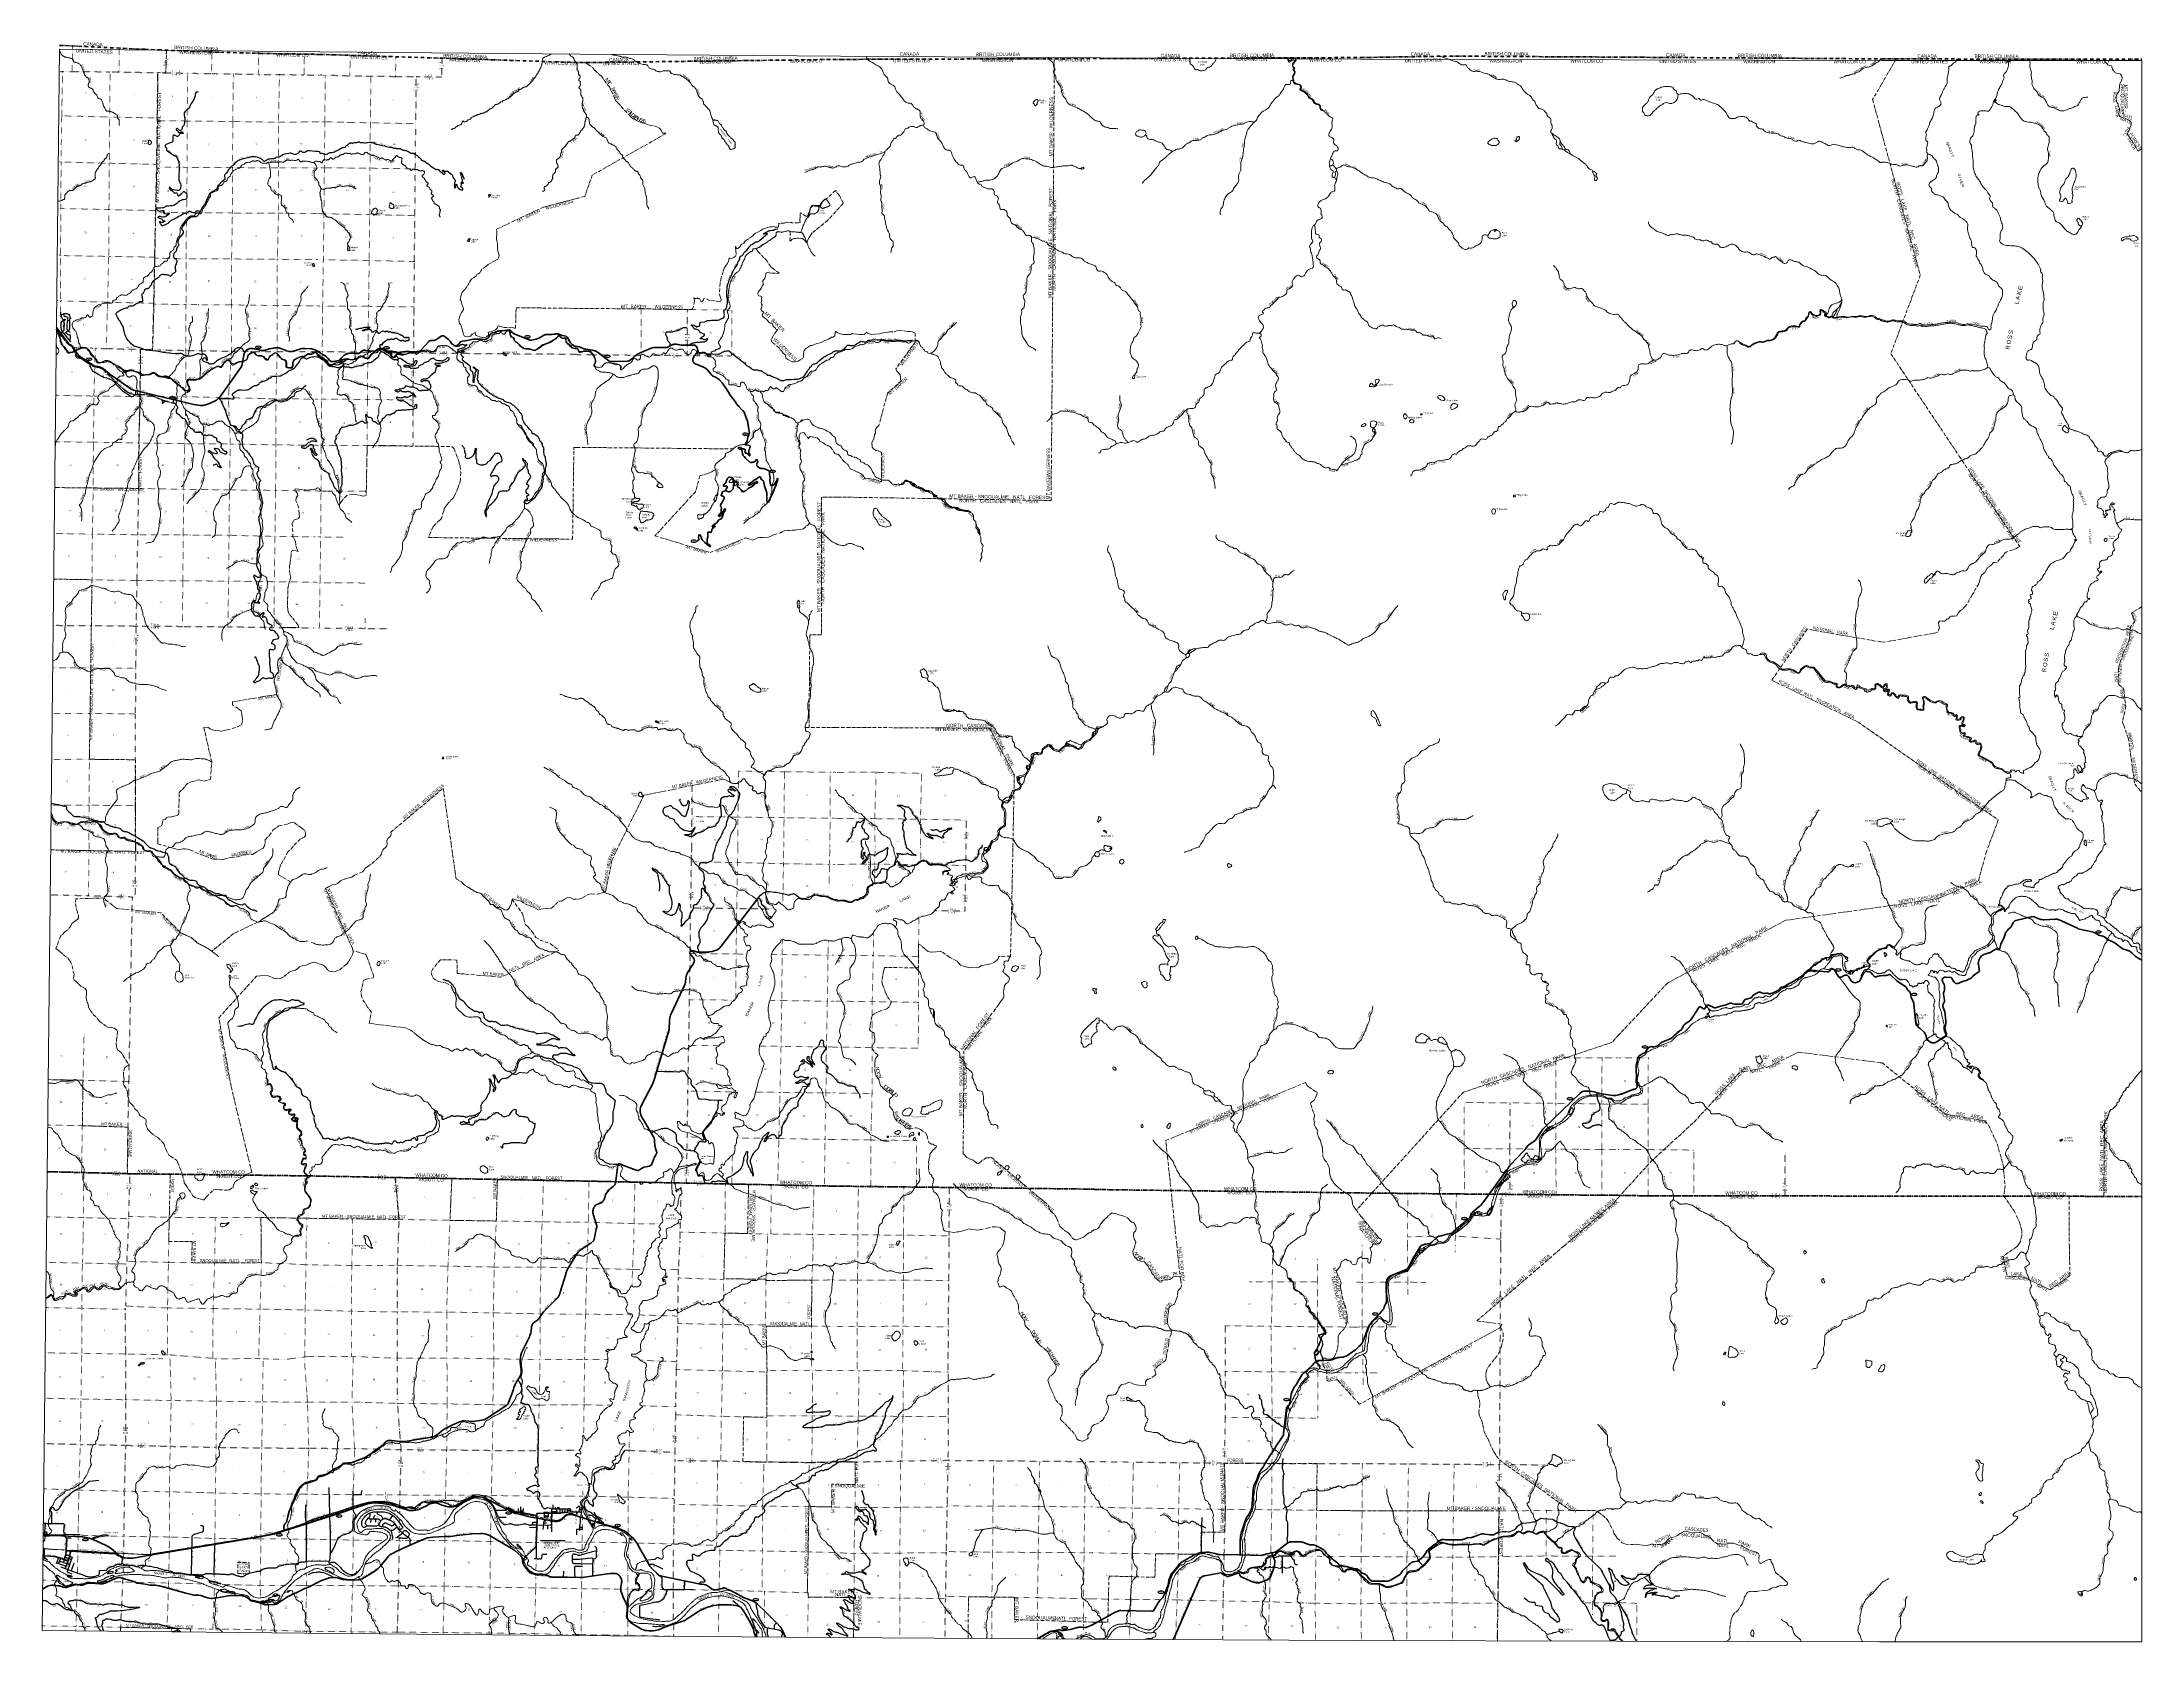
# Model space of a CAD drawing. Header units: feet. Extents: x -244583 to 4, y 367440 to 553773.
import ezdxf
from ezdxf.enums import TextEntityAlignment as Align

# ---------------------------------------------------------------- set-up
doc = ezdxf.new("R2010")
doc.units = ezdxf.units.FT
doc.header["$LTSCALE"] = 80
doc.header["$PDMODE"] = 32
doc.header["$PDSIZE"] = 40
for name, pattern in [('DASH_DOUBLE_DOT', [9.2, 5, -1.2, 0.3, -1.2, 0.3, -1.2]), ('DOT_DASHED', [7.7, 5, -1.2, 0.3, -1.2]), ('DOTTED', [1.5, 0.3, -1.2]), ('LONG_DASH_SHORT_DASH', [9.9, 6, -1.2, 1.5, -1.2]), ('LONG_DASHED', [7.5, 6, -1.5])]:
    doc.linetypes.add(name, pattern=pattern)
for name, color, linetype, lineweight in [('10', 7, 'DASH_DOUBLE_DOT', 70), ('11', 7, 'LONG_DASH_SHORT_DASH', 60), ('17', 7, 'Continuous', 25), ('23', 7, 'Continuous', 70), ('26', 7, 'Continuous', 40), ('29', 7, 'Continuous', 25), ('31', 7, 'Continuous', 13), ('34', 7, 'Continuous', 13), ('36', 7, 'Continuous', 13), ('39', 7, 'Continuous', 13), ('4', 7, 'Continuous', 13), ('42', 7, 'Continuous', 13), ('44', 7, 'DOT_DASHED', 13), ('59', 7, 'Continuous', 13), ('6', 7, 'DOTTED', 25), ('61', 7, 'Continuous', 13), ('63', 7, 'Continuous', 25), ('7', 7, 'DOTTED', 13)]:
    doc.layers.add(name, color=color, linetype=linetype, lineweight=lineweight)
for name, color, linetype in [('12', 7, 'Continuous'), ('27', 7, 'Continuous'), ('30', 7, 'Continuous'), ('41', 7, 'Continuous')]:
    doc.layers.add(name, color=color, linetype=linetype)

msp = doc.modelspace()

# ---------------------------------------------------------------- hatches: boundary and pattern name
at = {"layer": '42'}
msp.add_hatch(color=256, dxfattribs=at).paths.add_polyline_path([(-197965.84, 470308.22), (-197877.48, 470556.15), (-197780.5, 470308.22)])

# ---------------------------------------------------------------- linework, layer by layer
at = {"layer": '10'}
for p, q in [((-181927.24, 551370.08), (-151602.39, 551746.4)), ((-151602.39, 551746.4), (-121280.68, 551845.33)), ((-121280.67, 551846.84), (-90959.98, 551960.61)), ((-60639.5, 552007.95), (-30322.74, 551809.12)), ((-30322.74, 551809.12), (-1.6, 551755.79))]:
    msp.add_line(p, q, dxfattribs=at)
for points in [[(-242534.14, 553382.78), (-232609.53, 552922.44), (-231018.14, 552860.82), (-223799.28, 552573.17), (-219190.02, 552446.97), (-212240.98, 552327.23)], [(-212240.98, 552327.23), (-195938.62, 551827.28), (-181927.24, 551370.08)], [(-90959.98, 551960.61), (-80605.95, 552131.49), (-60639.5, 552007.95)]]:
    msp.add_lwpolyline(points, dxfattribs=at)
at = {"layer": '11'}
for p, q in [((-213498.59, 421720.19), (-183002, 421149.94)), ((-183002, 421149.94), (-152500.5, 420534.3)), ((-152500.5, 420534.3), (-122026.16, 420177.2))]:
    msp.add_line(p, q, dxfattribs=at)
for points in [[(-243993.87, 422210.66), (-234632.56, 421978.11), (-213498.59, 421720.19)], [(-122005.37, 420134.65), (-121935.64, 420135.24), (-91505.25, 419742.54)], [(-91505.25, 419742.54), (-85514.97, 419676.26), (-80567.21, 419631.06), (-79840.15, 419624.41), (-78904.53, 419611.93), (-74609.8, 419583.4), (-73581.2, 419571.09), (-68229.7, 419523.63), (-68229.7, 419523.63), (-62898.53, 419470.51), (-61004.08, 419461.33)], [(-61004.08, 419461.33), (-57530.56, 419398.63), (-52191.22, 419400.64), (-41563.44, 419395.68), (-30502.12, 419362.65)], [(-30502.12, 419362.65), (-15923.66, 419356.85), (0, 419329.51)]]:
    msp.add_lwpolyline(points, dxfattribs=at)
at = {"layer": '17'}
for centre, major_axis in [((-188034.95, 519442.82), (309.24, -1)), ((-239116.37, 516826.28), (309.24, -1)), ((-219381.51, 518221.16), (309.24, -1)), ((-204452.14, 518153.6), (309.24, -1)), ((-178717.48, 517166.35), (309.24, -1)), ((-162649.1, 508095.34), (309.24, -1)), ((-159490.12, 503780.51), (309.24, -1)), ((-168661.82, 495646.2), (309.24, -1)), ((-5061.96, 450131.02), (309.24, -1)), ((-35369.17, 445709.23), (309.24, -1)), ((-26530.44, 442855.83), (309.24, -1)), ((-57892.86, 436735.35), (309.24, -1)), ((-66618.93, 430710.84), (309.24, -1)), ((-78913.17, 416751.66), (309.24, -1)), ((-89312.5, 405649.12), (309.24, -1)), ((-99625.92, 395668.69), (309.24, -1)), ((-209966.23, 382105.03), (-309.24, 1)), ((-190241.48, 382457.32), (-309.24, 1)), ((-239525.37, 379358.18), (-309.24, 1)), ((-216941.21, 379914.57), (-309.24, 1)), ((-177534.61, 380995.29), (-309.24, 1)), ((-161442.35, 372369.54), (-309.24, 1)), ((-114249.07, 373241.22), (309.24, -1)), ((-125483.6, 369089.24), (309.24, -1))]:
    msp.add_ellipse(centre, major_axis=major_axis, ratio=0.500121, dxfattribs=at)
at = {"layer": '23'}
for p, q in [((-163027.01, 506135.57), (-162989.82, 505806.68)), ((-185237.82, 381537.08), (-186927.66, 381851.4))]:
    msp.add_line(p, q, dxfattribs=at)
for points in [[(-242913.41, 520521.83), (-241526.75, 518681), (-241474.8, 518620.94), (-241418.35, 518570.27), (-241356.5, 518531.75), (-241274.77, 518491.15), (-241140.99, 518424.29), (-241105.31, 518402.03), (-241084.24, 518382.57), (-241046.18, 518335.96), (-240948.35, 518207.28), (-240699.79, 517803.89), (-240556.85, 517620), (-240183.75, 517184.17), (-240124.07, 517125.07), (-240062.49, 517076.42), (-239961.78, 517006.94), (-238621.43, 516120.7), (-238548.89, 516079.16), (-238497.03, 516062.94), (-238366.89, 516031.55), (-238038.66, 515977.36), (-237873.89, 515936.15), (-237741.85, 515887.82), (-237713.79, 515870.84), (-237536, 515785.07), (-237446.91, 515732.15), (-237368.94, 515675.3), (-236483.5, 514950.29), (-236312.96, 514818.3), (-234445.84, 513495.52), (-234260.69, 513381.41), (-234136.1, 513311.17), (-234019.42, 513262.52), (-233951.35, 513239.82), (-233873.57, 513217.12), (-226899.69, 511572.16), (-226638.26, 511515.13), (-226162.96, 511449.63), (-225960.39, 511448), (-225804.81, 511457.73), (-225681.65, 511477.19), (-225522.84, 511522.59), (-225324.08, 511586.49), (-225058.56, 511690.59), (-224420.19, 511983.52), (-224278.25, 512064.19), (-224202.51, 512114.66), (-224011.84, 512296.65), (-223807.97, 512520.73), (-221409.8, 515853.3), (-221319.94, 516047.16), (-221259.88, 516261.7), (-221020, 517502.72), (-220973.92, 517608.28), (-220917.75, 517706.44), (-220841.04, 517806.11), (-220763.51, 517887.07), (-220659.53, 517961.78), (-220547.9, 518016.23), (-220442.38, 518055.83), (-220392.77, 518067.64), (-220348.29, 518073.14), (-220202.54, 518078.53), (-220139.2, 518079.03), (-220055.11, 518071.96), (-219393.05, 517945.34), (-219067.51, 517865.01), (-218949.26, 517847.17), (-218872.34, 517843.96), (-218792.21, 517847.17), (-218705.68, 517860), (-218486.14, 517905.06), (-218058.45, 518024.41), (-217661.65, 518122.14), (-217445.97, 518154.74), (-217274.19, 518167.72), (-217202.55, 518167.86), (-217109.61, 518158.24), (-216997.44, 518142.21), (-216894.88, 518113.34), (-216700.51, 518047.72), (-216548.18, 517989.35), (-216502.8, 517966.64), (-216262.7, 517869.6), (-216104.15, 517814.22), (-215908.06, 517770.44), (-215700.63, 517744.49), (-215525.61, 517744.49), (-215384.06, 517751.23), (-215266.32, 517770.44), (-215156.46, 517795.54), (-214310.32, 518068.66), (-214194.55, 518088.77), (-213971.96, 518094.89), (-213229.02, 518047.44), (-213123.94, 518033.13), (-213066.12, 518012.31), (-212895.81, 517950.85), (-212573.3, 517813.15)], [(-201778.99, 517718.83), (-201320.11, 517686.99), (-201176.59, 517697.18), (-200665.18, 517760.19), (-200626.3, 517766.9), (-200598.64, 517782.47), (-200554, 517816.93), (-200378.13, 517978.97), (-199565.47, 518874.17), (-199515.72, 518916.21), (-199446.58, 518961.18), (-199408.55, 518976.74), (-199382.62, 518981.93), (-199318.86, 518993.73), (-199179.39, 519001.9), (-198916.61, 519028.34), (-198848.5, 519040.74), (-198798.38, 519058.03), (-198751.71, 519077.06), (-198724.57, 519091.2), (-198471.89, 519247.2), (-198110.05, 519516.63), (-198071.52, 519541.45), (-198026.58, 519557.02), (-197948.34, 519563.27), (-197879.65, 519560.48), (-197812.24, 519541.45), (-197756.93, 519510.32), (-197238.87, 519130.4), (-197042.82, 518926.03), (-196873.04, 518662.94), (-196822.64, 518606.63), (-196772.52, 518565.12), (-196674.96, 518497.04), (-196577.19, 518433.67), (-196509.78, 518404.27), (-196460.71, 518389.85), (-196411.25, 518383.51), (-196371.5, 518386.97), (-196301.02, 518404.1), (-196238.4, 518428.48), (-196196.92, 518445.78), (-196143.35, 518487.18), (-196042.27, 518598.57), (-195896.72, 518809.18), (-195865.04, 518843.58), (-195826.14, 518866.94), (-195777.45, 518882.12), (-195599.57, 518928.77), (-195063.9, 519024.19), (-194380.67, 519160.16), (-194238.48, 519177.4), (-194119.21, 519182.59), (-193882.4, 519179.13), (-193715.64, 519168.59), (-193378.08, 519152.56), (-193052.64, 519136.53), (-192984.43, 519140.22), (-192923.93, 519150.6), (-192854.79, 519167.89), (-192796.02, 519186.92), (-192747.62, 519212.86), (-192692.3, 519250.91), (-192661.19, 519276.86), (-192626.12, 519312.86), (-192498.76, 519527.51), (-192379.48, 519723.94), (-192344.87, 519766.33), (-192292.56, 519804.96), (-192205.73, 519860.6), (-192160.79, 519883.08), (-192130.84, 519892.09), (-191936.79, 519934.7), (-191807.42, 519961.08), (-191745.94, 519979.94), (-191591.13, 520068.48), (-191529.87, 520095.83), (-191471.1, 520113.12), (-191366.75, 520127.3), (-191045.35, 520151.76), (-190707.79, 520180.27), (-190440.96, 520220.89), (-190172.12, 520255.43), (-190140.99, 520255.82), (-190113.33, 520248.9), (-190083.95, 520229.88), (-190064.99, 520212.98), (-189943.72, 520069.3), (-189678.94, 519824.48), (-189635.4, 519791.43), (-189596.5, 519771.53), (-189523.3, 519743.58), (-188048.36, 519155.57)], [(-188048.36, 519155.57), (-187849.67, 519076.36), (-187782.42, 519061.54), (-187718.46, 519058.09), (-187560.62, 519066.38), (-187227.09, 519111.08), (-187052.97, 519149.75), (-186971.73, 519175.7), (-186919.84, 519200.31), (-186630.77, 519336.09), (-186042.53, 519654.21), (-185980.42, 519683.34), (-185919.92, 519704.1), (-185861.15, 519719.66), (-185773.69, 519725.2), (-185434.1, 519725.37), (-185145.05, 519725.51)], [(-185145.05, 519725.51), (-185027.13, 519732.64), (-184819.6, 519764.14), (-184743.65, 519772.42), (-184504.25, 519771.57), (-184425.6, 519762.04), (-184352.14, 519745.62), (-184279.91, 519719.87), (-184168.74, 519659.19), (-184094.58, 519615.9), (-184046.18, 519596.88), (-184009.05, 519588.42), (-183590.64, 519501.58), (-183544.05, 519487.05), (-183491.32, 519461.97), (-183447.25, 519429.97), (-183424.9, 519400.44), (-183265.23, 519165.69), (-183014.61, 518740.69), (-182980.55, 518689.72), (-182944.25, 518646.48), (-182842.81, 518554.53), (-182687.18, 518433.14), (-182605.46, 518385.31), (-182523.45, 518350.22), (-182451.62, 518328.23), (-182381.96, 518315.87), (-182200.18, 518299.96)], [(-179616.22, 517449.85), (-178579.12, 516631.49), (-178517.78, 516596.34), (-178448.53, 516573.1), (-178367.34, 516555.06), (-178301.29, 516548.9), (-178192.63, 516550.21), (-176390.07, 516612.93), (-176330.31, 516619.41), (-176262.36, 516633.98), (-176223.54, 516648.54), (-176165.31, 516677.68), (-176090.08, 516726.24), (-176031.85, 516767.51), (-175979, 516809.98), (-175708.88, 517047.33), (-175597.51, 517136.57), (-175494.42, 517206.47), (-175051.88, 517486.1), (-173619.87, 518127.27), (-173484.04, 518173.31), (-173368.33, 518190.78), (-173115.46, 518203.66), (-171884.32, 518205.75), (-171802.47, 518209.73), (-171739.38, 518229.16), (-171612.37, 518283.16), (-171343.73, 518413.25), (-171121.8, 518527.75), (-171025.99, 518559.36), (-170943.24, 518576.02), (-170720.91, 518573.11), (-170550.4, 518549.65), (-170448.59, 518531.08), (-170152.2, 518474.56), (-169887.6, 518458.95), (-168563.46, 518461.84), (-168523.08, 518458.59), (-168492.74, 518442.82), (-168441.07, 518395.46), (-168311.93, 518231.82), (-168278, 518174.52), (-168262.23, 518129.61), (-168229.86, 518026.29), (-168194.28, 517896.52), (-168190.19, 517825.36), (-168199.14, 517741.13), (-168207.64, 517713.21), (-168236.92, 517662), (-168339.68, 517539.87), (-168374.82, 517504.2)], [(-212573.3, 517813.15), (-211493.64, 517131.29), (-211398.64, 517062.51), (-211271.31, 516928.96), (-211085.36, 516696.25), (-211037.58, 516651.71), (-210964.08, 516607.23), (-210850.9, 516558.31), (-210799.05, 516547.93), (-210759.93, 516544.58), (-210684.97, 516551.39), (-210422.66, 516602.3)], [(-210422.66, 516602.3), (-210036.28, 516668.43), (-209992.7, 516678.52), (-209962.45, 516696.67), (-209929.14, 516731.24), (-209726.99, 516949.97), (-209435.89, 517263.9), (-209374.75, 517319.32), (-209318.64, 517355.06), (-209132.67, 517446.25), (-209049.79, 517474.98), (-208942.66, 517488.86), (-208241.24, 517523.62), (-208063.37, 517509.54), (-207786.44, 517483.36), (-207748.22, 517483.65), (-207719.7, 517489.7), (-207691.18, 517502.68), (-207677.29, 517509.73), (-207535.78, 517609), (-207304.08, 517795.08)], [(-207304.08, 517795.08), (-207250.76, 517837.9), (-207221.02, 517858.97), (-207190.78, 517870.2), (-207119.36, 517872.38), (-206951.59, 517868.41), (-206863.22, 517858.97), (-206304.77, 517775.61), (-206266.13, 517770.02), (-206222.81, 517769.91), (-206143.06, 517777.71), (-205783.25, 517822.43), (-205739.69, 517833.04), (-205697.34, 517851.2), (-205639.73, 517885.26), (-205415.35, 518023.03), (-205381.89, 518038.86), (-205352.5, 518049.23), (-205281.94, 518061.56), (-205097.99, 518075.82), (-204996.43, 518071.72), (-204944.57, 518064.8), (-204901.92, 518051.63), (-204406.71, 517800.85), (-204361.19, 517787.21), (-204323.17, 517780.29), (-204174.26, 517770.59), (-203927.65, 517766.67), (-203885.85, 517761.27), (-203856.47, 517752.62), (-203719.45, 517714.14), (-203666.33, 517705.92), (-203347.53, 517675.86), (-203293.84, 517660.09), (-203179.76, 517621.28), (-203140, 517611.66), (-203108.89, 517609.93), (-203090.82, 517611.21), (-202923.04, 517649.75), (-202585.47, 517692.43), (-202383.35, 517702.04), (-202360.88, 517705.5), (-202325.01, 517707.66), (-202232.1, 517715.01), (-202194.07, 517718.47), (-201928.53, 517729.2), (-201778.99, 517718.83)], [(-182200.18, 518299.96), (-182053.78, 518280.75), (-182007.07, 518272.86), (-181976.13, 518263.75), (-181900.61, 518231.72), (-181545.13, 518063.09), (-181509.64, 518048.27), (-181465.96, 518032.49), (-181431.99, 518023.99), (-181398.17, 518018.65), (-181194.4, 517989.67), (-180504.4, 517891.55), (-180363.13, 517862.53), (-180219.97, 517823.68), (-180142.32, 517796.97), (-180042.83, 517753.27), (-179995.25, 517724.96), (-179892.39, 517661.01), (-179786.95, 517584.58), (-179616.22, 517449.85)], [(-168374.82, 517504.2), (-168489.35, 517387.98), (-168600.43, 517249.75), (-168739.26, 517004.6), (-168759.67, 516942.32), (-168765.3, 516875.39), (-168766.49, 516642.61), (-168757.24, 516573.27), (-168738.11, 516502.56), (-168719.64, 516462.79), (-168701.43, 516437.3), (-168648.67, 516392.07), (-168552.21, 516326.82), (-168480.29, 516288.65), (-167527.4, 515903.69), (-167468.79, 515878.86), (-167394.77, 515836.37), (-167320.77, 515784.17), (-167272.24, 515740.47), (-167089.19, 515578.1), (-167027.16, 515514.67), (-166564.08, 514957.85), (-166486.06, 514905.26), (-166421.78, 514868.94), (-166224.66, 514797.53), (-166074.16, 514716.61), (-165947.37, 514618.76), (-165837.82, 514557.64), (-165659.61, 514433.84), (-165371.3, 514085.93), (-165236.41, 513917.08), (-165153.9, 513800.54), (-165119.42, 513734.44), (-164992.87, 513530.35), (-164870.01, 513350.6), (-164563.31, 512870.87), (-164493.9, 512746.79), (-164411.23, 512611.78), (-163864.81, 511924.45), (-163684.8, 511638.68), (-163438.57, 511317.64), (-163115.81, 510975.35), (-163073.19, 510939.17), (-162977.75, 510872.32), (-162908.19, 510810.49), (-162856.08, 510753.32), (-162806.28, 510669.67), (-162761.69, 510561.79), (-162384.08, 509508.24), (-162363.45, 509420.47), (-162334.26, 509163.45), (-162289.5, 508891.61), (-162204.81, 508437.05), (-162194.8, 508312.1), (-162197.23, 508244.12), (-162212.41, 508180.06), (-162269.78, 507978.37), (-162359.8, 507780.37), (-162371.93, 507741.52), (-162378.6, 507710.56), (-162407.19, 507542.92), (-162440.39, 507334.85), (-162448.37, 507274.14), (-162458.07, 507240.15), (-162476.51, 507207.79), (-162562.94, 507097.58), (-162610.91, 507027.76), (-162616.61, 507017.31), (-162619.41, 507006.11), (-162621.25, 506995.54), (-162620.65, 506965.79), (-162615.55, 506938.83), (-162607.05, 506915.64), (-162590.92, 506892.35), (-162567.27, 506871.1), (-162548.31, 506857.64), (-162537.54, 506852.28), (-162522.04, 506846.04), (-162511.89, 506841.85), (-162320.27, 506811), (-162167.22, 506768.5), (-162149.3, 506761.23), (-162131.1, 506747.88), (-162111.08, 506718.13), (-162103.19, 506690.82), (-162102.04, 506658.34), (-162103.8, 506624.66), (-162128.16, 506523.05), (-162191.76, 506353.33), (-162212.38, 506312.06), (-162234.22, 506272), (-162249.48, 506229.09), (-162263.34, 506179.73), (-162267.38, 506129.97)], [(-162671.73, 506132.95), (-162676.45, 506237.4), (-162685.43, 506279.33), (-162701.93, 506319.95), (-162715.27, 506336.95), (-162734.98, 506350.83), (-162766.23, 506361.23), (-162795.39, 506367.82), (-162898.33, 506379.29), (-162936.09, 506389.15), (-162982.88, 506404.69), (-163127.29, 506487.56), (-163190.87, 506515.4), (-163227.87, 506528.16), (-163272.17, 506536.01), (-163421.99, 506537.87), (-163444.02, 506534.22), (-163462.03, 506525.73), (-163477.8, 506514.8), (-163489.93, 506502.66), (-163495.28, 506482.25), (-163494.78, 506465.03), (-163489.93, 506441.96), (-163479.01, 506428.61), (-163467.85, 506419.14), (-163367.41, 506373.29), (-163164.25, 506299.78), (-163133.24, 506285.36), (-163110.18, 506268.36), (-163076.24, 506231.82), (-163058.01, 506206.45), (-163034.8, 506158.4), (-163027.01, 506135.57)], [(-162989.82, 505806.68), (-162981.84, 505736.09), (-162971.61, 505702.42), (-162958.52, 505680.15), (-162913.82, 505614.28), (-162849.83, 505521.61), (-162819.56, 505486.26), (-162653.98, 505324.54)], [(-162267.38, 506129.97), (-162265.15, 505976.92), (-162260.56, 505950.06), (-162252.7, 505927.78), (-162226.82, 505877.74), (-162148.68, 505757.9), (-162141.4, 505736.48), (-162130.92, 505703.73), (-162125.01, 505658.6), (-162126.99, 505614.63), (-162134.85, 505594.98), (-162147.72, 505579.78), (-162163.66, 505577.94), (-162178.06, 505581.87), (-162208.27, 505598.33), (-162266.45, 505673.53), (-162380.91, 505805.71), (-162403.29, 505824.27), (-162422.93, 505833.44), (-162463.57, 505846.63), (-162586.73, 505875.64), (-162627.21, 505891.1), (-162644.23, 505901.58), (-162663.22, 505914.03), (-162682.21, 505944.82), (-162692.03, 505979.54), (-162693.99, 506003.78), (-162692.03, 506037.19), (-162671.73, 506132.95)], [(-162653.98, 505324.54), (-162194.4, 504875.68), (-162166.95, 504857.95), (-162142.72, 504844.19), (-162098.19, 504831.09), (-162008.71, 504820.03), (-161901.13, 504819.95), (-161804.47, 504824.99), (-161686.3, 504848.44)], [(-161686.3, 504848.44), (-161595.96, 504866.37), (-161558.05, 504881.53), (-161529.88, 504901.84), (-161505.67, 504923.46), (-161494.41, 504942.74), (-161481.72, 505035.77), (-161464.41, 505080.04), (-161445.43, 505102.97), (-161428.68, 505114.42), (-161321.43, 505130.04), (-161300.08, 505126.55), (-161286.99, 505113.45), (-161271.18, 505079.16), (-161209.37, 504935.12), (-161203.18, 504906.43), (-161199.25, 504876.29), (-161200.56, 504843.53), (-161208.06, 504815.7), (-161221.51, 504793.74), (-161271.82, 504744.58)], [(-161271.82, 504744.58), (-161320.01, 504690.82), (-161335.44, 504657.48), (-161344.6, 504618.17), (-161349.21, 504541.2), (-161341.33, 504477.31), (-161324.31, 504426.21), (-161303.62, 504389.15), (-161264.07, 504343.66), (-161203.84, 504291.25), (-161144.7, 504252.68), (-161095.15, 504224.43), (-160919.68, 504127.47), (-160889.57, 504116.99), (-160862.49, 504109.48), (-160763.45, 504104.89), (-160553.69, 504113.71), (-160533.39, 504110.43), (-160504.58, 504097.33), (-160438.45, 504069.17), (-160240.5, 503982.65), (-160048.87, 503906.73), (-160005.68, 503887.69), (-159966.4, 503862.8), (-159933.66, 503836.59), (-159915.33, 503814.32), (-159904.86, 503786.8), (-159853.14, 503638.09), (-159844.53, 503589.88), (-159841.36, 503546.37), (-159842.29, 503501.19)], [(-164909.72, 501558.12), (-165255.97, 501433.18), (-165305.17, 501408.73), (-165337.19, 501374.92), (-165376.19, 501277.98), (-165475.1, 500966.81), (-165470.16, 500939.65), (-165459.69, 500926.55), (-165445.94, 500912.79), (-165428.98, 500903.82), (-165295.7, 500874.76), (-165156.51, 500821.39), (-165142.13, 500810.59), (-165131.66, 500796.18), (-165116.6, 500766.69), (-165112.02, 500730.66), (-165114.74, 500705.79), (-165139.52, 500585.22), (-165154.14, 500542.06), (-165350.67, 500136.3), (-165385.05, 500090.58), (-165440.21, 500039.63), (-165464.93, 500010.66), (-165538.91, 499893.38), (-165550.45, 499864.13), (-165557.25, 499835.73), (-165558.55, 499800.35), (-165553.32, 499766.28), (-165545.17, 499732.54), (-165499.32, 499623), (-165445.63, 499472.93), (-165443.31, 499441.33), (-165445.93, 499415.13), (-165466.73, 499325.29), (-165473.59, 499191.75), (-165466.28, 499132.92)], [(-164015.94, 502545.76), (-164073.24, 502768.71), (-164085.38, 502904.4), (-164106.47, 502959.15), (-164140.38, 502996.12), (-164171.81, 503011.85), (-164259.63, 503042.96), (-164501.99, 503088.8), (-164551.56, 503085.22), (-164609.39, 503048.9), (-164729.44, 502922.03), (-164831.79, 502781.24), (-164870.26, 502704.2), (-164892.02, 502610.9), (-164897.48, 502548.5), (-164910.36, 502490.35), (-164924.76, 502457.6), (-164954.89, 502415.22), (-165123.6, 502266.36), (-165209.15, 502161.57), (-165215.46, 502122.16), (-165210.22, 502093.34), (-165191.89, 502064.51), (-165171.36, 502056.12), (-165015.62, 502065.4), (-164839.74, 502060.4), (-164814.11, 502056), (-164793.81, 502043.55), (-164773.37, 502001.34), (-164766.97, 501974.76), (-164767.62, 501941.34), (-164772.21, 501914.49), (-164782.15, 501886.02), (-164871.87, 501758.99), (-164906.42, 501695.01), (-164920.18, 501647.19), (-164921.33, 501603.41), (-164909.72, 501558.12)], [(-164909.72, 501558.12), (-164873.38, 501508.02), (-164838.99, 501482.09), (-164806.9, 501459.16), (-164756.5, 501436.23), (-164716.15, 501426.21), (-164615.72, 501404.13), (-164558.76, 501403.47), (-164512.08, 501402.85), (-164461.86, 501412.65), (-164421.91, 501430.33), (-164358.01, 501470.83), (-164172.92, 501654.02), (-164099.78, 501742.18), (-164083.42, 501767.73), (-164072.91, 501809.32), (-164046.97, 502090.52), (-164015.94, 502545.76)], [(-163226.35, 501700.23), (-163327.84, 501812.27), (-163359.01, 501837.85), (-163532.34, 501929.87), (-163553.07, 501951.16), (-163564.86, 501969.5), (-163575.33, 501993.09), (-163576.23, 502029.28), (-163546.82, 502213.31), (-163544.56, 502392.08), (-163547.46, 502444.05), (-163557.66, 502486.42), (-163579.92, 502519.18), (-163604.8, 502550.62), (-163631.63, 502569.99), (-163661.11, 502589.93), (-163685.99, 502600.41), (-163748.64, 502613.13), (-163793.37, 502616.14), (-163823.48, 502612.21), (-163880.16, 502597.65), (-164015.94, 502545.76)], [(-160474.61, 502261.74), (-160510.32, 502480.27), (-160550.43, 502629.86), (-160559.59, 502652.13), (-160575.89, 502672.9), (-160619.83, 502708.47), (-160664.49, 502734.1), (-160801.56, 502803.66), (-160829.35, 502823.78), (-160843.72, 502854.49), (-160845.09, 502963.79), (-160854.71, 503044.8), (-160879.77, 503089.11), (-160897.44, 503105.49), (-160921.67, 503120.55), (-160968.81, 503131.04), (-161004.82, 503130.38), (-161032.19, 503120.65), (-161194.59, 503012.23), (-161429.73, 502838.85), (-161448.72, 502827.72), (-161482.88, 502815.44), (-161554.13, 502804.78), (-161583.6, 502798.89), (-161614.49, 502783.76), (-161738.48, 502675.14), (-161842.88, 502555.18), (-161865.14, 502532.9), (-161891.09, 502514.04), (-162077.66, 502421.94), (-162276.34, 502331.94), (-162297.27, 502311.47), (-162311.01, 502284.6), (-162310.36, 502257.74), (-162305.24, 502232.91), (-162284.82, 502183.71), (-162259.29, 502169.96), (-162232.87, 502163.71), (-162201.67, 502159.47), (-162166.97, 502164.05), (-162099.29, 502185.25), (-161748.43, 502363.49), (-161421.69, 502566.15), (-161383.25, 502581.38), (-161354.44, 502587.94), (-161317.77, 502586.63), (-161284.14, 502575.53), (-161262.77, 502559.11), (-161247.06, 502538.14), (-161236.58, 502518.49), (-161238.14, 502492.3), (-161258.85, 502442.49), (-161274.56, 502418.91), (-161303.39, 502399.54), (-161463.4, 502353.86), (-161501.76, 502339.64), (-161548.9, 502309.51), (-161599.97, 502271.51), (-161635.98, 502233.35), (-161719.13, 502123.45), (-161738.77, 502095.93), (-161774.46, 502068.13), (-161938.79, 501975.91), (-162228.76, 501835.79), (-162280.24, 501807.02), (-162327.39, 501772.95), (-162415.62, 501695.12), (-162574.22, 501546.2), (-162611.54, 501520.06), (-162669.16, 501488.62), (-162785.13, 501442.09), (-162846.21, 501422.05), (-162864.27, 501417.86), (-162911.76, 501412.75), (-162947.06, 501412.61), (-162972.31, 501415.9), (-162992.79, 501422.05), (-162999.5, 501425.15), (-163010.34, 501430.31), (-163024.69, 501439.49), (-163036.67, 501449.42), (-163051.88, 501465.8), (-163204.09, 501670.1), (-163226.35, 501700.23)], [(-159842.29, 503501.19), (-159839.63, 503395.55), (-159820.62, 503193.04), (-159791.31, 503022.87), (-159808.92, 502784.13), (-159770.89, 502381.14), (-159726.11, 502242.65), (-159709.74, 502207.93), (-159692.06, 502177.13), (-159677.34, 502157.48), (-159667.01, 502148.18), (-159651.03, 502137.62), (-159638.63, 502130.1), (-159628.55, 502125.38), (-159610.88, 502122.1), (-159586.5, 502121.32), (-159575.66, 502122.36), (-159564.17, 502125), (-159363.53, 502202.85), (-159320.82, 502226.27), (-159286.13, 502255.75), (-159248.8, 502298.33), (-159227.35, 502321.54), (-159143.5, 502480.98), (-159053.63, 502632.3), (-159016.54, 502747.46), (-158955.02, 502892.86), (-158940.43, 502923.99), (-158910.26, 502939.17), (-158892.63, 502940.37), (-158883.46, 502935.13), (-158865.9, 502918.69), (-158864.48, 502879.44), (-158880.7, 502809.47), (-158925.87, 502694.35), (-158939.77, 502631.14), (-158946.31, 502581.35), (-158963.34, 502538.11), (-159006.06, 502472.14), (-159026.19, 502431.98), (-159055.3, 502352.99), (-159105.16, 502130.62), (-159122.44, 502080.17), (-159256.82, 501789.38), (-159439.49, 501334.96), (-159603.69, 500927), (-159742.49, 500707.13), (-159770.64, 500645.43), (-159789.75, 500581.9), (-159816.97, 500424.17), (-159826.5, 500384.98), (-159836.11, 500365.03), (-159853.34, 500342.63), (-159872.17, 500323.27), (-159927.78, 500268.07), (-159964.44, 500239.25), (-159978.25, 500232.1), (-160000.13, 500226.81), (-160050.87, 500215.66), (-160074.25, 500213.51), (-160093.19, 500217.19), (-160114.51, 500226.42), (-160132.05, 500241.87), (-160142.9, 500254.31), (-160153.49, 500278.24), (-160158.9, 500301.83), (-160166.96, 500391.65), (-160177.55, 501324.78), (-160181.81, 501358.22), (-160189.67, 501400.15), (-160223.05, 501493.02), (-160372.44, 501870.29), (-160438.15, 502038.64), (-160474.61, 502261.74)], [(-165466.28, 499132.92), (-165454.45, 499088.21), (-165453.14, 499067.24), (-165456.23, 499052), (-165476.71, 499009.59), (-165510.76, 498955.87), (-165641.76, 498795.95), (-165786.15, 498657.07), (-165797.53, 498636.16), (-165799.5, 498613.23), (-165797.53, 498590.29), (-165786.66, 498572.07), (-165700.09, 498508.85), (-165683.61, 498505.13), (-165671.17, 498505.78), (-165647.59, 498513.64), (-165619.44, 498530.02), (-165602.81, 498546.78), (-165511.08, 498671.78), (-165074.13, 499383.89), (-165057.67, 499401.37), (-165043.27, 499413.16), (-165019.7, 499419.71), (-165003.14, 499419.94), (-164984.34, 499413.16), (-164966.01, 499398.75), (-164958.15, 499380.4), (-164959.01, 499361.01), (-165018.47, 499223.7), (-165192.13, 498923.06), (-165249.69, 498765.49), (-165366.98, 498424.07), (-165390.94, 498370.82), (-165454.78, 498280.84), (-165494.39, 498234.55), (-165560.46, 498190.33), (-165736.85, 498110.32), (-165790.33, 498072.07), (-165828.38, 498019.73), (-165892.47, 497875.53), (-165907.53, 497848.66), (-165938.78, 497815.91), (-166044.33, 497747.66), (-166184.34, 497665.43), (-166491.09, 497424.21), (-166519.07, 497388.75), (-166527.92, 497351.54), (-166528.23, 497335.02), (-166519.07, 497316.68), (-166494.19, 497302.27), (-166473.23, 497302.27), (-166460.14, 497310.13), (-166418.76, 497346.9), (-166296.94, 497431.25), (-166263.71, 497442.47), (-166245.38, 497443.78), (-166234.91, 497439.85), (-166204.02, 497416.58), (-166177.29, 497374.33), (-166175.98, 497359.92), (-166178.6, 497350.75), (-166190.35, 497335.55), (-166249.19, 497301.46), (-166352.73, 497231.18), (-166496.89, 497130.76), (-166530.2, 497095.89), (-166556.39, 497057.89), (-166574.72, 497023.82), (-166584.75, 496977.41), (-166612.46, 496738.72), (-166631.03, 496684.46), (-166645.43, 496664.8), (-166665.52, 496658.05), (-166776.64, 496670.79), (-166872.2, 496685.57)], [(-166872.2, 496685.57), (-166966.53, 496700.15), (-166995.06, 496692.32), (-167016.02, 496679.22), (-167035.67, 496633.74), (-167042.54, 496500.19), (-167026.4, 496156.02), (-167031.73, 496100.07), (-167065.71, 496006.45), (-167104.61, 495925.7), (-167114.88, 495898.94), (-167120.78, 495861.59), (-167120.96, 495559.45), (-167113.57, 495470.47), (-167105.72, 495433.78), (-167093.58, 495403.45), (-167069.05, 495372.2), (-167040.24, 495347.3), (-166803.82, 495171.15), (-166775.07, 495139.62), (-166739.64, 495083.77), (-166730.55, 495062.31), (-166731.86, 495042.66), (-166748.17, 495008.92), (-166754.12, 495002.04), (-166769.83, 494998.11), (-166780.31, 494998.11), (-166798.73, 495007.17), (-166909.33, 495108.97), (-167376.22, 495475.82), (-167625.58, 495712.88), (-167657.58, 495760.7), (-167689.09, 495827.54), (-167719.21, 495885.19), (-167779.46, 496004.24), (-167829.43, 496101.66), (-167890.88, 496306.42), (-167910.4, 496334.62), (-167934.62, 496362.79), (-167962.78, 496381.79), (-167993.51, 496387.93), (-168052.48, 496386.37), (-168079.32, 496375.24), (-168094.83, 496350.02), (-168102.24, 496125.4), (-168097.64, 495880.47), (-168098.97, 495781.68), (-168106.52, 495748.95), (-168122.54, 495733.2), (-168143.09, 495718.79), (-168285.06, 495646.69)], [(-23111.23, 442883.37), (-23131.05, 442995.75), (-23128.97, 443038.17), (-23120.66, 443079.78), (-23084.93, 443143.59), (-23029.18, 443218.46), (-23006.42, 443273.31), (-22988.66, 443437.26), (-22982.06, 443781.5), (-22989.75, 443854.09), (-23052.86, 444017.82), (-23223.73, 444409.91), (-23252.32, 444515.12), (-23252.32, 444570.59), (-23244.53, 444632.44), (-23213.52, 444689.86), (-23180.25, 444739.78), (-23107.47, 444796.72), (-22986.22, 444853.5), (-22925.24, 444867.37), (-22867.07, 444872.24), (-22254.33, 444825.35), (-22215.63, 444817.44), (-22185.14, 444798.03), (-22142.92, 444746.74), (-22012.93, 444524.51), (-21818.11, 444247.83), (-21743.01, 444172.57), (-21701.43, 444147.61), (-21660.11, 444134.94), (-21601.64, 444117.1), (-21535.12, 444114.33), (-21431.63, 444133.54), (-21346.63, 444167.03), (-21159.01, 444259.75), (-20843.92, 444379.99), (-20764.53, 444405.56), (-20583.3, 444455.57), (-20487.33, 444494.31), (-20255.88, 444612.19), (-20174.11, 444646.86), (-20056.18, 444679.6), (-19956.51, 444714.82), (-19895.53, 444748.1), (-19844.16, 444783.37), (-19779.11, 444847.95), (-19688.99, 444978.05), (-19463.07, 445181.02), (-19388.27, 445233.48), (-19303.63, 445288.7), (-18984.74, 445502.04), (-18944.77, 445549.67), (-18936.48, 445605.36), (-18949.12, 445797.56), (-19051.64, 446341.6), (-19061.19, 446464.96), (-19050.32, 446606.68), (-19016.84, 446781.16), (-18972.32, 446930.65), (-18900.42, 447058.52), (-18823.32, 447165.78), (-18678.67, 447330.33), (-18542.97, 447427.58), (-18418.11, 447496.75), (-18294.56, 447535.5), (-17819.81, 447682.49), (-17726.52, 447717.25), (-17660.27, 447751.72), (-17385.79, 447940.66), (-17116.69, 448105.56), (-17074.57, 448128.5), (-17047.4, 448138.84), (-17031.1, 448143), (-17016.61, 448145.07), (-16991.96, 448144.39), (-16929.38, 448140.21), (-16712.97, 448114.49), (-16687.49, 448115.04), (-16667.64, 448119.43), (-16638.54, 448129.13), (-16623.32, 448144.04), (-16612, 448161.31), (-16569.78, 448254.5), (-16425.39, 448702.09), (-16357.12, 448884.39), (-16164, 449255.21), (-16093.66, 449415.26), (-15901.07, 449990.46), (-15841.61, 450108.11), (-15750.06, 450231.66)], [(-15750.06, 450231.66), (-15540.39, 450460.89), (-15276.09, 450674.08), (-15177.37, 450807.9), (-15119.12, 450953.75), (-14992.48, 451233.34), (-14901.94, 451353.45), (-14791.06, 451425.57), (-14695.85, 451456.73), (-12889.47, 451898.74), (-12784.19, 451913.72), (-12677.2, 451909.43), (-12515.32, 451877.67), (-12397.98, 451831.28), (-11896.03, 451628.28), (-11761.36, 451583.67), (-11665.37, 451566.18), (-11489.72, 451533.74), (-11355.93, 451528.58), (-10106.64, 451612.93), (-9923.59, 451619.72), (-9790.53, 451597.53), (-9728.45, 451573.5), (-7926.83, 450748.79), (-7525.88, 450557.43), (-7420.55, 450513.05), (-7287.19, 450471.3), (-5794.17, 450131.38), (-5660.39, 450088.69), (-5533.11, 450041.04), (-5275.97, 449902.12), (-5045.13, 449771.23), (-4889.79, 449717.03), (-4733.56, 449691.14), (-4546.08, 449639.37), (-4468.46, 449611.63), (-4373.29, 449550.48), (-4144.36, 449373.04), (-3933.49, 449209.45), (-3680.61, 449091.02), (-3395.27, 448990.62), (-3262.69, 448915.45), (-3115.79, 448817.36), (-2305.46, 448212.53), (-2225.99, 448161.03), (-2139.45, 448130.02), (-1890.57, 448057.86), (-1520.28, 447945.55), (-1454.01, 447918.34), (-1366.39, 447858.96), (-1175.88, 447687.49), (-784.68, 447314.21), (-551.73, 447146.9), (-298.59, 446991.78), (0, 446825.91)], [(-46105.54, 442318.94), (-45514.06, 442472.27), (-45457.37, 442500.55), (-45422.85, 442534.93), (-45380.19, 442634.05), (-45352, 442678.34), (-45279.69, 442767.23), (-45224.03, 442805.93), (-44924.14, 442953.41), (-44672.84, 443107), (-44610.28, 443129.02), (-44566.89, 443133.15), (-44506.97, 443131.09), (-44454.13, 443118.97), (-44391.27, 443091.81), (-44176.91, 442987.24), (-44134.04, 442970.88), (-44097.89, 442963.63), (-44059.67, 442958.47), (-44014.95, 442962.83), (-43812.38, 443019.33), (-43778.68, 443024.63), (-43739.42, 443018.42), (-43658.54, 442988.86), (-43423.75, 442915.83), (-43375.79, 442912.99), (-43342.73, 442917.12), (-43237.41, 442950.09), (-43051.03, 443020.77), (-42329.69, 443362.19), (-42263.21, 443416.4), (-42187.73, 443511.81), (-42094.41, 443643.27), (-42056.6, 443668.61), (-42009.08, 443681.02), (-41928.3, 443689.68), (-41854.12, 443695.49), (-41773.55, 443709.96), (-41723.74, 443725.95), (-41555.53, 443826.99), (-41158.28, 444087.72), (-41065.92, 444132.73), (-40909.07, 444196.8), (-40826.25, 444240.24), (-40627.37, 444370.6), (-40218.01, 444607.03), (-39869.41, 444835.42), (-39660.65, 444970.83), (-39543.21, 445073.38), (-39439.91, 445193.28), (-39200.32, 445460.16), (-39096.94, 445536.46), (-38999.69, 445579.4), (-38754.59, 445641.94), (-38552.08, 445657.97), (-38377.95, 445649.74), (-36677.3, 445470.37), (-36559.78, 445470.31), (-36490.97, 445496.53), (-36411.91, 445563.24), (-36245.55, 445785.7), (-36174.43, 445820.79), (-36113.88, 445824.05), (-36014.69, 445805.76), (-35898.63, 445755.6), (-35802.25, 445680.14), (-35725.48, 445556.65), (-35400.29, 444975.66), (-35344.92, 444903.86), (-35256.67, 444868.3), (-35167.24, 444854.24), (-35084.56, 444866.14), (-34963.01, 444904.5), (-34610.42, 445090.39), (-34514.35, 445114.73), (-34413.99, 445098.33), (-34316.01, 445052.7), (-34256.18, 445005.13), (-34157.13, 444885.67), (-33856.08, 444420.03), (-33772.62, 444339.47), (-33665.94, 444276.22), (-33545.36, 444240.23), (-33416.95, 444223.42), (-33289.16, 444236.1), (-33182, 444267.75), (-32953.04, 444374.82), (-32863.55, 444451.1), (-32809.07, 444522.43), (-32609.66, 444944.46)], [(-32609.66, 444944.46), (-32532.86, 445107), (-32415.15, 445297.12), (-32218.42, 445523.6), (-32171.41, 445548.86), (-32107.36, 445550.93), (-32030.09, 445537.62), (-31760.83, 445500.99), (-31707.58, 445489.95), (-31672.45, 445471.34), (-31625.96, 445433.09), (-31552.46, 445363.23), (-31336.09, 445154.65), (-31194.61, 444966.35), (-31146.63, 444916.26), (-31112.54, 444900.75), (-31077.27, 444891.4), (-31029.9, 444890.41), (-30993.74, 444895.58), (-30943.6, 444911.53), (-30771.4, 444970.08), (-30586.78, 445001.88), (-30461.55, 445013.37)], [(-29679.97, 445099.49), (-29398.45, 445166.02), (-29378.93, 445169), (-29351.21, 445166.22), (-29311.48, 445154.11), (-29284.69, 445139.87), (-29153.43, 445023.02), (-28664.9, 444542.76), (-28533.16, 444423.74), (-28387.3, 444312.84), (-27734.37, 443886.09)], [(-30461.55, 445013.37), (-30154.3, 445042.54), (-29996.37, 445049.03), (-29869.56, 445059.44), (-29799.57, 445071.22), (-29679.97, 445099.49)], [(-27734.37, 443886.09), (-27554.88, 443768.78), (-27480.18, 443701.76), (-27427.13, 443625.46), (-27341.77, 443455.72), (-27306.94, 443403.59), (-27272.78, 443364.85), (-27132.94, 443237.75), (-27041.69, 443134.8), (-27004.8, 443084.63), (-26988.17, 443045.8), (-26966, 442987.55), (-26948.09, 442908.43), (-26868.1, 442475.62), (-26841.26, 442405.09), (-26782.7, 442293.74), (-26740, 442202.8), (-26648.6, 442045.22), (-26618.13, 441971.02), (-26598.73, 441904.46), (-26573.78, 441804.61), (-26571.03, 441762.14), (-26373.13, 439765.01)], [(-26373.13, 439765.01), (-26346.72, 439498.48), (-26296.59, 439349.96), (-26230.83, 439251.93), (-26146.9, 439139.16), (-26078.67, 439054.04), (-25847.69, 438868.51), (-25367.43, 438459.06), (-25282.06, 438357), (-25239.56, 438271.22), (-25196.13, 438187.81), (-25149.99, 438038.76), (-25088.55, 437741.48), (-25076.18, 437691.22), (-25058.07, 437647.72), (-25034.78, 437605.26), (-25011.27, 437569.7), (-24990.27, 437543.12), (-24946.66, 437499.96), (-24908.51, 437468.56), (-24867.37, 437440.59), (-24548.85, 437272.82), (-24494.86, 437251.4), (-24435, 437235.54), (-24375.65, 437228.14), (-24250.14, 437223.74), (-24148.35, 437233.69), (-24054.11, 437260.69), (-24016.86, 437276.96), (-23858.27, 437364.43), (-22859.16, 438014.67), (-22815.76, 438051.23), (-22788.59, 438091.76), (-22774.18, 438117.79), (-22764.48, 438152.46), (-22764.48, 438194.07), (-22767.25, 438228.74), (-22783.09, 438306.26), (-22836.05, 438455.85), (-22968.56, 438870.31), (-22973.06, 438908.95), (-22976.53, 438936), (-22967.51, 438992.16), (-22950.84, 439048.42), (-22886.71, 439265.11), (-22856.83, 439437.19), (-22851.64, 439769.05), (-22973.7, 440824.98), (-23032.89, 441035.26), (-23185.56, 441429.42), (-23196.89, 441483.56), (-23199.67, 441539.03), (-23196.89, 441580.64), (-23180.01, 441623.69), (-23097.53, 441783.77), (-22999.09, 442020.79), (-22986.23, 442093.76), (-22989.43, 442192.81), (-23111.23, 442883.37)], [(-52319.65, 440246.66), (-51616.64, 441329.64), (-51589.49, 441359.34), (-51563.66, 441378.97), (-51501.13, 441398.35), (-51457.26, 441402.75), (-51427.3, 441395.51), (-51357.41, 441361.82), (-51179.38, 441252.41), (-51027.63, 441165.29), (-50988.26, 441154.67), (-50947.97, 441159.84), (-50913.88, 441179.48), (-50893.94, 441201.61), (-50820.84, 441347.24), (-50717.33, 441519.16), (-50696.94, 441545.4), (-50676.28, 441568.14), (-50647.34, 441586.08), (-50617.99, 441600.02), (-50588.35, 441606.8), (-50564.72, 441609.49), (-50520.79, 441608.04), (-50487.96, 441601.62), (-50445.9, 441587.75), (-49861.22, 441329.37), (-49809.57, 441310.76), (-49733.12, 441298.35), (-49677.34, 441302.49), (-49585.68, 441330.1), (-48787.56, 441552.08), (-48556.64, 441612.6), (-47979.25, 441828.67), (-47946.99, 441838.97), (-47916, 441838.97), (-47855.73, 441828.58), (-47657.38, 441761.65), (-47459, 441723.05), (-47364.36, 441712.86), (-47100.62, 441704.56), (-46738.33, 441725.27), (-46675.35, 441736.61), (-46629.87, 441751.12), (-46594.74, 441769.72), (-46533.5, 441811.37), (-46493.51, 441858.62), (-46442.19, 441950.92), (-46306.18, 442195.66), (-46266.24, 442245.21), (-46221.02, 442274.51), (-46105.54, 442318.94)], [(-60971.88, 431167.42), (-60733.43, 431226.76), (-60685.91, 431239.17), (-60636.32, 431255.71), (-59302.35, 431774.56), (-59224.68, 431792.7), (-59140.31, 431804.79), (-59059.39, 431821.65), (-58995.34, 431842.32), (-58935.7, 431877.47), (-58861.05, 431939.49), (-58830.06, 431972.56), (-58807.95, 432008.9), (-58788.73, 432053.19), (-58782.54, 432106.94), (-58781.4, 432164.69), (-58813.53, 432356.95), (-58904.43, 432675.46), (-58920.25, 432783.98), (-58913.95, 432947.88), (-58879.19, 433186.63), (-58866.76, 433388.97), (-58912.7, 433907.6), (-58914.49, 434006.17), (-58900.15, 434123.52), (-58903.85, 434368.36), (-58904.43, 434614.63), (-58887.12, 434748.77), (-58738.56, 435276.78), (-58675.42, 435541.81), (-58642.04, 435604.88), (-58608.98, 435646.23), (-58519.25, 435725.83), (-58306.42, 435875.4), (-58208.16, 435931.52), (-57957.88, 436061.3), (-57898.25, 436096.91), (-57864.65, 436123.95), (-57776.35, 436227.15), (-57527.84, 436607.31), (-57489.03, 436646.97), (-57454.04, 436673.69), (-57420.73, 436690.46), (-57353.54, 436718.47), (-57218.51, 436768.79), (-57186.83, 436775.38), (-57155.02, 436777), (-57095.58, 436773.97), (-57061.49, 436764.66), (-56980.94, 436734.37), (-56953.02, 436726.42), (-56915.83, 436726.42), (-56841.22, 436736.29), (-56624.52, 436798.78), (-56427.97, 436863.45), (-56368.32, 436889.74), (-56328.03, 436919.71), (-56233.36, 437021.13), (-56105.93, 437137.82), (-56002.24, 437219.26), (-55911.72, 437278.4), (-55819.86, 437322.31), (-54847.32, 437740.43), (-54757.82, 437788), (-54695.32, 437835.42), (-54547.31, 437978.97), (-54249.22, 438280.24), (-54050.56, 438437.92), (-53639.06, 438759.34), (-53573.96, 438842.34), (-53543.68, 438906.98), (-53448.22, 439119.37), (-53359.09, 439264.08), (-53255.78, 439379.85), (-53135.95, 439470.81), (-52985.91, 439570.26), (-52801.25, 439665.14), (-52710.3, 439729.9), (-52619.43, 439826.39), (-52483.14, 439994.8), (-52319.65, 440246.66)], [(-83964.15, 413610.66), (-83613.02, 413727.68), (-83511.02, 413760), (-83418.79, 413777.09), (-82941.7, 413838.98), (-82908.62, 413845.18), (-82890.54, 413852.08), (-82869.18, 413865.57), (-82858, 413874.78), (-82690.08, 414021.52), (-82135.35, 414548.09), (-82085.01, 414587.06), (-82033.74, 414618.63), (-81964.73, 414652.18), (-81890.45, 414683.09), (-81815.21, 414705.96), (-80941.21, 414927.29), (-80867.69, 414939.6), (-80639.93, 414976.06), (-80528.52, 415002.74), (-80455.78, 415029.57), (-80386.55, 415068.51), (-80252.88, 415173.98), (-79062.79, 416198.33), (-78922.6, 416328.96), (-78831.36, 416398.39), (-78721.71, 416475.4), (-78530.84, 416634.03), (-78358.11, 416808.8), (-78302.89, 416871.94), (-78254.13, 416953.95), (-78196.75, 417085.06), (-78110.49, 417313.08), (-78082.04, 417363.9), (-78045.23, 417408.62), (-77963.91, 417496.24), (-77220.82, 418102.59), (-77037.93, 418277.46), (-76785.44, 418599.54), (-73968.05, 422409.15), (-73870.15, 422560.25), (-73733.33, 422770.23), (-73649.19, 422901.77), (-73562.29, 423015.48), (-72078.18, 424543.68), (-71892.93, 424773.13), (-71542.52, 425250.35), (-71465.3, 425324.72), (-71298.98, 425432.94), (-70802.03, 425763.69), (-70670.16, 425855.94), (-70576.38, 425992.9), (-69866.91, 427038.3), (-69775.26, 427159.1), (-69612.64, 427321.95), (-65442.4, 431372.3), (-65251.49, 431509.82), (-65141.07, 431557.17), (-65041.15, 431580.24), (-64822.91, 431593.11), (-64277.59, 431583.81), (-64230.34, 431580.89), (-64189.46, 431575.72), (-63847.71, 431524.63), (-63679.23, 431483.51), (-63480.78, 431411.23), (-63284.84, 431351.97), (-63163.9, 431320.4), (-62976.58, 431284.88), (-61618.47, 431074.59), (-61537.74, 431071.79), (-61466.94, 431079.76), (-61289.04, 431102.97), (-60971.88, 431167.42)], [(-83964.15, 413610.66), (-83986.15, 413594.04), (-83999.41, 413574.87), (-84031.58, 413529.9), (-84150.8, 413341.78), (-84692.32, 412465.95), (-84789.3, 412277.85), (-85445.96, 411084.49), (-85532.95, 410947.58), (-85553.58, 410921.03), (-85577.31, 410894.35), (-85606.64, 410867.94), (-85644.23, 410840.66), (-85712.72, 410805.3), (-85900.69, 410724.31), (-87535.86, 410070.24), (-87577.92, 410050.18), (-87628.03, 410020.69), (-87684.04, 409979.39), (-87745.94, 409929.25), (-87855.01, 409820.12), (-87890.38, 409778.83), (-87915.8, 409720.21), (-87942.03, 409548.33), (-87975.86, 409327.55), (-88017.13, 409191.87), (-88034.91, 409107.48), (-88044.95, 408864.84), (-88038.74, 408276.45), (-87996.2, 407912.52), (-87994.12, 407690.11), (-87987.94, 407208.89), (-87990.6, 407112.46), (-87995.02, 407075.59), (-88004.07, 407043.07), (-88070.73, 406871.17), (-88214.17, 406549.59), (-88227.89, 406506.35), (-88246.48, 406418.14), (-88284.86, 406294.78), (-88303.06, 406252.69), (-88332.54, 406206.97), (-88410.14, 406104.64), (-88822.39, 405647.43), (-89012.36, 405445.12), (-89691.43, 404767.61), (-89747.43, 404696.82), (-89792.42, 404619.69), (-89844.95, 404522.6), (-89880.08, 404472.65), (-89954.07, 404381), (-90009.78, 404298.63), (-90053.08, 404223.23), (-90152.07, 403988.62), (-90390.42, 403282.81), (-90602.56, 402823.7), (-90685.37, 402587.08), (-90736.4, 402424.21), (-90762.93, 402359.32), (-90820.73, 402263.48), (-90907.37, 402152.86), (-90966.32, 402085.02), (-91069.49, 401975.88), (-91193.29, 401852), (-91580.47, 401514.89)], [(-96395.14, 399904.49), (-96358.96, 399944.88), (-96291.79, 400008.44), (-96240.34, 400049.18), (-96192.09, 400083.55), (-96134.62, 400118.76), (-96071.49, 400151.03), (-95994.85, 400177.39), (-95924.2, 400197.76), (-95846.08, 400212.65), (-95797.99, 400219.69), (-95739.32, 400224.77), (-95442.41, 400229.3), (-94541.36, 400277.21), (-94436.91, 400288.83), (-94353.37, 400304.54), (-94233.34, 400348.74), (-94089.64, 400406.26), (-93766.32, 400536.07), (-93718.42, 400550.04), (-93672.91, 400559.63), (-93449.01, 400574.87), (-93200.48, 400593.81), (-93132.84, 400606.36), (-93032.25, 400623.14), (-92936.45, 400647.1), (-92864.76, 400672.95), (-92730.48, 400723.79), (-92601.55, 400784.83), (-92500.56, 400846.01), (-92354.19, 400951.39), (-91580.47, 401514.89)], [(-105159.98, 377573.51), (-105127.78, 377575.58), (-105096.97, 377580.08), (-105074.4, 377588.94), (-105056.26, 377601.65), (-105047.72, 377610.14), (-105042.22, 377619.57), (-105032.31, 377644.78), (-105023.24, 377679.46), (-105016.79, 377748.18), (-105017.19, 379418.47), (-105001.18, 379583.52), (-104974.77, 379768.08), (-104899.99, 380125.62), (-104389.65, 381756.86), (-104321.01, 381879.33), (-104257.04, 381986.7), (-104110.56, 382169.96), (-103863.88, 382567.04), (-103779.74, 382737.25), (-103720.45, 382920.17), (-103674.36, 383216.54), (-103650.75, 383445.57), (-103537.75, 385169.87), (-103485.16, 385418.87), (-103432.47, 385596.21), (-103282.72, 385961.23), (-103131.54, 386257.7), (-103010.63, 386560.39), (-102932.34, 386824.89), (-102819.73, 387089.21), (-102536.12, 387585.18), (-102369.16, 387816.87), (-102124.22, 388262.49), (-101596.12, 389125.23), (-101233.68, 389630.91), (-101044.33, 389892.81), (-100868.84, 390203.31), (-100133.41, 391295.5), (-100021.2, 391489.05), (-99993.29, 391572.95), (-99969.55, 391688.97), (-99630.95, 394700.21), (-99620.87, 394737.46), (-99604.1, 394771.01), (-99559.48, 394835.32), (-99429.37, 394982.27), (-99323.67, 395099), (-99302.33, 395135.27), (-99287.96, 395176.01), (-99264.09, 395272.6), (-99098.67, 396284.83), (-99025.71, 396514.42), (-98994.58, 396603.09), (-98795.39, 397037.52), (-98738.31, 397127.91), (-98678.44, 397207), (-98539.53, 397365.16), (-98467.67, 397461.02), (-98259.68, 397819.34), (-97798.86, 398573.23), (-97677.33, 398711.97), (-97510.4, 398860.91), (-96678.12, 399588.61), (-96395.14, 399904.49)], [(-213889.01, 381172.95), (-212804.73, 381496.5), (-209329.4, 382633.22), (-208117.75, 383059.13), (-207032.6, 383398.08), (-206634.23, 383517.44), (-206225.57, 383594.49), (-205811.1, 383628.41), (-205395.35, 383618.82), (-205124.09, 383588.92), (-204217.6, 383465.81), (-203507.03, 383281.92), (-203343.14, 383227.99), (-202061.54, 382818.18), (-201817.84, 382772.21), (-201570.68, 382751.96), (-201322.75, 382757.66), (-201076.78, 382789.24), (-200835.45, 382846.36), (-200628.81, 382917.34), (-200136.86, 383142.16), (-199731.97, 383350.13), (-199569.84, 383444.17), (-199398.77, 383520.74), (-199220.63, 383579.02), (-199037.38, 383618.35), (-198851.02, 383638.31), (-198784.81, 383640.68), (-198708.54, 383640.7), (-198632.68, 383632.74), (-198558.07, 383616.9), (-198485.52, 383593.34), (-198415.83, 383562.33), (-198360.56, 383531.07), (-197990.71, 383368.84), (-197605.92, 383246.16), (-197288.04, 383177.03), (-196726.76, 383195.72), (-196698.28, 383198.24), (-196524.85, 383225.64), (-196355.24, 383271.01), (-196191.29, 383333.86), (-196034.82, 383413.5), (-196016.56, 383424.18), (-195649.7, 383652.95), (-195272.35, 383868.42), (-195083.86, 383957.46), (-194583.62, 384196.3), (-194406.55, 384264.67), (-194223.3, 384314.15), (-194035.89, 384344.21), (-193846.36, 384354.51), (-193727.37, 384350.83), (-193542.39, 384344.82), (-193359.04, 384319.5), (-193179.35, 384275.16), (-193005.28, 384212.28), (-192838.73, 384131.55), (-192826.49, 384124.73), (-192189.24, 383819.85), (-191427.08, 383367.53), (-190543.17, 382955.77), (-190390.49, 382896.52)], [(-190390.49, 382896.52), (-190237.36, 382817.24), (-190096.98, 382724.78), (-190066.63, 382701.86), (-189739.68, 382539.51), (-189397.54, 382412.22), (-189157.64, 382346.3), (-187965.34, 382036.9), (-187625.05, 381981.12), (-186927.66, 381851.4)], [(-185237.82, 381537.08), (-185137.12, 381518.35), (-184871.39, 381489.83), (-184604.13, 381489.25), (-184521.8, 381494.71), (-184395.24, 381525.33), (-184272.58, 381569.02), (-184155.15, 381625.28), (-184044.25, 381693.51), (-183941.09, 381772.96), (-183899.26, 381810.48), (-183622.45, 382091.16), (-183574.5, 382135.71), (-183522.16, 382175), (-183466, 382208.6), (-183322.85, 382275.04)], [(-157986.11, 368001.02), (-158353.98, 368793.38), (-158412.87, 368911.76), (-158537.79, 369118.94), (-159029.63, 369680.61), (-159927.41, 370562.45), (-160230.33, 370887.42), (-160563.74, 371194.58), (-161018.82, 371624.46), (-161244.34, 371839.37), (-161244.85, 371839.85), (-161404.39, 371976.38), (-161577.33, 372095.48), (-161761.78, 372195.85), (-161955.7, 372276.39), (-162440.11, 372449.98), (-162618.14, 372514.54), (-162867.91, 372630.97), (-163846.48, 373174.28), (-164147.52, 373321.07), (-164920.39, 373678.33), (-164953.15, 373693), (-165009.3, 373712.66), (-165067.2, 373726.35), (-165126.21, 373733.91), (-165185.69, 373735.26), (-165244.99, 373730.39), (-165303.45, 373719.34), (-165836.26, 373562.1), (-165910.32, 373537.87), (-165992.16, 373519.98), (-166075.42, 373510.74), (-166159.19, 373510.25), (-166242.55, 373518.52), (-166271.13, 373519.11), (-166332.62, 373525.1), (-166393.14, 373537.48), (-166452.04, 373556.13), (-166508.66, 373580.82), (-166562.4, 373611.3), (-166870.33, 373855.51), (-166880.95, 373864.29), (-166978.84, 373936.08), (-167083.69, 373997.24), (-167194.37, 374047.11), (-167309.65, 374085.13), (-167706.35, 374166.72), (-167921.16, 374188.77), (-168268.51, 374254.36), (-168812.06, 374378.14), (-169593.57, 374522.99), (-172402.5, 375114.72), (-172449.96, 375120.65), (-172532.68, 375137.94), (-172613.14, 375163.79), (-172690.46, 375197.91), (-172763.79, 375239.93), (-172832.33, 375289.37), (-172895.32, 375345.72), (-172952.08, 375408.33), (-173584.28, 376048.49), (-173613.16, 376076.65), (-173799.49, 376281.47), (-174106.22, 376834.67), (-175135.07, 378690.28), (-175226.13, 378854.29), (-175440.13, 379177.71), (-175686.77, 379476.99), (-175956.14, 379738.91), (-176109.88, 379887.07), (-176401.48, 380125.22), (-176716.38, 380331.59), (-177051.13, 380503.91), (-177607.57, 380730.91), (-179651.88, 381285.09), (-180752.69, 381634), (-182336.56, 382136.01), (-182857.67, 382279.73), (-182963.12, 382294.98), (-183069.59, 382299.11), (-183175.9, 382292.1), (-183280.9, 382274.01), (-183322.85, 382275.04)], [(-235680.38, 377592.65), (-235772.31, 377662), (-235931.68, 377810.77), (-235965.06, 377846.19), (-236289.18, 378147.8), (-236643.04, 378413.87), (-237022.78, 378641.5), (-237185.27, 378723.24), (-238544.3, 379336.9), (-238672.39, 379388.64), (-239056.52, 379515.53), (-239257.79, 379570.76), (-239449.72, 379615.48), (-239624, 379651.63), (-239819.54, 379685.65), (-239942.7, 379702.25), (-242340.99, 379806.57), (-243691.79, 379827.44), (-244121.86, 379834.09), (-244273.2, 379836.42), (-244298.06, 379836.81), (-244323.2, 379838.94), (-244388.68, 379844.48), (-244461.33, 379862.63)], [(-235680.38, 377592.65), (-235598.26, 377530.71), (-235411.44, 377418.32), (-235201.57, 377329.84), (-234963.63, 377256.56), (-234719.33, 377208.56), (-234471.36, 377186.36), (-234222.42, 377190.2), (-233975.25, 377220.03), (-231797.09, 377582.46), (-219862.07, 379568.37), (-217593.81, 380005), (-216395.06, 380383.23)], [(-216395.06, 380383.23), (-215748.45, 380587.25), (-213889.01, 381172.95)], [(-113381.81, 374336.8), (-113323.71, 374608.35), (-113290.19, 374723.52), (-113112.19, 375209.85), (-113079.43, 375289.08), (-113053.09, 375332.21), (-112977.55, 375441.7), (-112731.47, 375733.63), (-112106.94, 376508.92), (-112007.67, 376615.5), (-111914.01, 376691.94), (-111703.15, 376832.4), (-110525.82, 377505.74), (-110149.14, 377681.74), (-109845.48, 377803.52), (-109667.78, 377852.07), (-109606.84, 377858.9), (-109394.76, 377880.83), (-109011.56, 377914.38), (-108867.86, 377909.58), (-108695.43, 377885.62), (-108550.57, 377857.48), (-107943.36, 377735.03), (-107579.37, 377645.97), (-107398.66, 377629.08), (-105167.26, 377573.04), (-105159.98, 377573.51)], [(-122290.84, 369417.43), (-120485.53, 370415.11), (-119879.73, 370745.63), (-119712.28, 370830.48), (-119650.01, 370859.24), (-119150.74, 371075.51), (-119049.6, 371101.27), (-118918.3, 371106.66), (-115358.18, 371011.38), (-115282.8, 371013.82), (-115227.71, 371023.41), (-115196.58, 371042.58), (-115146.29, 371085.72), (-115100.89, 371147.55), (-114596.65, 372014.34), (-114519.63, 372123.26), (-114389.56, 372262.12), (-114241.21, 372421.1), (-114084.13, 372589.48), (-114045.81, 372632.62), (-114013.46, 372686.84), (-113890.78, 372945.04), (-113704.44, 373384.9), (-113604.33, 373582.55), (-113450.34, 374016.51), (-113381.81, 374336.8)], [(-128692.4, 367812.11), (-127408.51, 368557.28), (-127244.62, 368636.85), (-127156.76, 368670.66), (-127062.71, 368697.14), (-126979.33, 368714.65), (-126226.94, 368860.16), (-126174, 368866.21), (-126124.44, 368863.96), (-126039.12, 368847.01), (-125817.19, 368789.21), (-125771.89, 368781.68), (-125731.34, 368777.17), (-125677.27, 368777.17), (-125625.29, 368782.1), (-124804.35, 368902.98), (-124517.05, 368976.21), (-123999.07, 369114.91), (-123886.35, 369140.1), (-123780.66, 369152.13), (-123509.91, 369154.71), (-123156.56, 369114.38), (-123109.15, 369113.05), (-123070.85, 369115.3), (-123004.95, 369129.73), (-122770.11, 369215.38), (-122284.42, 369420.14)]]:
    msp.add_lwpolyline(points, dxfattribs=at)
at = {"layer": '26'}
for p, q in [((-183082.92, 411345.45), (-182288.72, 412634.42)), ((-189009.21, 382548.13), (-186966.16, 382171.42)), ((-186966.16, 382171.42), (-186928.37, 381826.09))]:
    msp.add_line(p, q, dxfattribs=at)
for points in [[(-161100.9, 454172.69), (-165588.15, 448329.57), (-165686.17, 448226.73), (-165857.41, 448103.54), (-165925.31, 448056.26), (-166040.48, 448002.74), (-166285.92, 447918.89), (-166543.13, 447861.46), (-166859.95, 447804.3), (-166966.65, 447791.49), (-167105.55, 447781.56), (-168147.57, 447778.39), (-168229.91, 447787.22), (-168361.11, 447817.44), (-168721.18, 447922.99), (-168763.6, 447928.7), (-168801.79, 447928.15), (-168834.86, 447924.51), (-168886.93, 447910.91), (-169064.27, 447851.28), (-169097.99, 447830.67), (-169124.08, 447809.18), (-169136.82, 447787.23), (-169140.85, 447763.05), (-169135.71, 447726.04), (-169111.22, 447642.03), (-169073.23, 447563.56), (-168681.23, 447039.9), (-168646.82, 446974.09), (-168627.88, 446922.46), (-168607.62, 446852), (-168602.28, 446815.7), (-168603.35, 446753.78), (-168616.15, 446672.64), (-168636.42, 446610.72), (-168659.89, 446555.21), (-168704.01, 446463.42), (-169421.81, 445316.21), (-169491.04, 445175.86), (-169553.1, 445006.58), (-169576.4, 444906.82), (-169596.88, 444748.4), (-169647.19, 444300.31), (-169691.63, 444099.71), (-169725.78, 443992.94), (-171313.4, 440580.88), (-171371.97, 440436.95), (-171415.82, 440294.76), (-171450.9, 440116.55), (-171493.48, 439795.7), (-171523.52, 438892.57), (-171548.13, 438727.52), (-171577.74, 438608.25), (-173284.29, 432905.31), (-173353.52, 432708.09), (-173441.53, 432464.62), (-174798.05, 429874.9), (-174873.25, 429697.17), (-174909.01, 429550.35), (-174917.19, 429426.87), (-174913.28, 429183.09), (-174882.73, 428975.7), (-174845, 428828.64), (-174777.89, 428655.03), (-174729.77, 428555.33), (-174540.86, 428256.27)], [(-174540.86, 428256.27), (-173365.29, 426278.59), (-173284.88, 426097.7), (-173246.72, 425967.47), (-173229.96, 425820.1), (-173191.24, 425173.17), (-173184.82, 425106.03), (-173130.65, 424925.46), (-173006.32, 424552), (-172992.79, 424489.9), (-172992.79, 424425.85), (-173001.33, 424387.41), (-173027.6, 424315.78), (-173143.58, 424094.88), (-173263.47, 423884.15), (-173319.29, 423751.13), (-173334.7, 423688.97), (-173554.31, 423111.61), (-173609.5, 423016.61), (-173660.71, 422952.55), (-173695.93, 422922.67), (-173737.53, 422901.31), (-173852.38, 422864.69), (-174028.54, 422828.48), (-174489.74, 422728.36), (-174561.23, 422705.77), (-174611.38, 422677.12), (-174762.84, 422576.9), (-174993.34, 422412.35), (-175027.81, 422390.21), (-175074.43, 422369.65), (-175132.05, 422358.97), (-175181.13, 422358.97), (-175238.18, 422362.51), (-175358.24, 422384.59), (-175485.83, 422418.15), (-176930.32, 422981.91), (-177078.17, 423050.79), (-177208.34, 423095.63), (-177306.13, 423120.01), (-177402.52, 423129.8), (-177434.53, 423127.66), (-177455.59, 423117.83), (-177470.81, 423104.17), (-177487.88, 423074.28), (-177513.79, 422991.21), (-177794.09, 420828.04), (-177807.41, 420777.55), (-177819.7, 420740.49), (-177836.77, 420706.33), (-177888.03, 420635.04), (-178020.89, 420513.4), (-178424.66, 420223.77), (-178481.7, 420175.54), (-178578.31, 420063.63), (-178732.08, 419869.41), (-178861.04, 419683.56), (-178897.32, 419621.64), (-178936.21, 419548.55), (-178955.5, 419480.7), (-179038.9, 419154.02), (-179057.97, 419099.18), (-179103.25, 418984.72), (-179146.99, 418912.75), (-179175.8, 418870.04), (-179249.2, 418780.33), (-179341.18, 418675.74), (-179390.26, 418635.17), (-179465.71, 418593.03), (-179956.81, 418385.35), (-180040.54, 418337.44), (-180101.91, 418293.54), (-180183, 418212.4), (-180249.15, 418129.13), (-180304.92, 418041.59), (-180368.65, 417904.93), (-180392.12, 417830.2), (-180407.78, 417743.73), (-180418.8, 417597.46), (-180411.87, 417432.5), (-180391.06, 417307.07), (-180353.05, 417144.75), (-179982.24, 416012.26), (-179971.74, 415953.34), (-179967.48, 415904.23), (-179969.61, 415852.99), (-179977.37, 415767.62), (-180020.65, 415547.84), (-180289.7, 414330.58), (-180307.92, 414278.03), (-180327.86, 414184.78)], [(-182288.72, 412634.42), (-182119.76, 412843.71), (-181929.85, 413034.18), (-181721.07, 413203.77), (-181550.64, 413317.85), (-180887.52, 413734.2), (-180664.33, 413891.14), (-180327.86, 414184.78)], [(-198962.83, 391370.74), (-198940.47, 391379.89), (-198923.4, 391386.88), (-198709.26, 391490.47), (-198507.13, 391615.86), (-198319.21, 391761.7), (-198096.26, 391952.27), (-198070.42, 391976.34), (-197876.74, 392136.27), (-197667.41, 392275.07), (-196569.46, 392789.63), (-196378.68, 392898.04), (-196052.77, 393048.43), (-195637.84, 393171.97), (-195618.45, 393176.78), (-195523.99, 393193.93), (-195428.26, 393201.12), (-195332.3, 393198.27), (-195237.16, 393185.39), (-194914.91, 393137.98), (-194659.78, 393114.26), (-194348.03, 393115.09), (-193336.07, 393287.43), (-193298.47, 393291.77), (-193172.28, 393315.05), (-193049.21, 393351.4), (-192930.62, 393400.41), (-190551.26, 394942.06), (-190550.8, 394942.29), (-190501.05, 394970.46), (-190454.52, 395003.68), (-190411.71, 395041.58), (-190373.1, 395083.74), (-190339.11, 395129.71), (-190310.11, 395178.98), (-190286.42, 395231.01), (-189686.23, 396854.66), (-189622.67, 397061.49), (-189480.87, 397416.39), (-189302.74, 397754.52), (-189090.25, 398072.18), (-188953.68, 398290.35), (-188922.96, 398349.72), (-188858.79, 398499.94), (-188810.68, 398656.04), (-188779.15, 398816.31), (-188764.54, 398979.01), (-188767.02, 399142.33), (-188794.83, 399418.4), (-188851.57, 399691.54), (-188856.14, 399717.37), (-188889.14, 399996.37), (-188892.8, 400277.29), (-188867.07, 400557.05), (-188812.24, 400832.6), (-188728.91, 401100.9), (-188617.99, 401359.02), (-187816.11, 402971.48), (-187747.48, 403137.74), (-187657.26, 403421.84), (-187597.23, 403713.81), (-187568.04, 404010.45), (-187568.11, 404012.53), (-187566.58, 404096.28), (-187556.3, 404179.42), (-187537.39, 404261.02), (-187510.05, 404340.2), (-187474.59, 404416.08), (-187431.39, 404487.85), (-187380.92, 404554.7), (-187323.74, 404615.92), (-187260.47, 404670.82), (-187191.82, 404718.81), (-187118.52, 404759.35), (-186997.85, 404833), (-186884.15, 404919.81), (-186780.14, 405018.02), (-186686.97, 405126.57), (-186515.65, 405372.5), (-186465.66, 405466.33), (-186324.4, 405690.19), (-186160.52, 405898.06), (-185975.81, 406087.66), (-184745.42, 407341.87), (-184684.5, 407393.15), (-184577.11, 407499.28), (-184481.41, 407616.06), (-184398.44, 407742.2), (-184329.1, 407876.33), (-184274.17, 408016.97), (-184234.24, 408162.57), (-183590.11, 410282.7), (-183565.46, 410383.71), (-183499.12, 410585.69), (-183412.03, 410779.63), (-183082.92, 411345.45)], [(-210794.49, 387401.89), (-210458.42, 387633.42), (-210433.46, 387650.02), (-210408.42, 387660.6), (-210179.44, 387757.28), (-209832.95, 387974.24), (-209575.54, 388174.38), (-209559.63, 388189.12), (-209530, 388212.32), (-209498.11, 388232.29), (-209464.3, 388248.83), (-209428.96, 388261.74), (-209392.45, 388270.88), (-209355.2, 388276.16), (-209317.59, 388277.51), (-208911.7, 388287.42), (-208744.48, 388295.59), (-208552.92, 388323.84), (-208365.37, 388371.95), (-207120.54, 388855.96), (-206893.91, 388979.62), (-206291.13, 389366.59), (-205759.73, 389794.91), (-204995, 390300.48), (-204989.16, 390304.39), (-204898.87, 390372.31), (-204816.18, 390449.3), (-204741.98, 390534.51), (-204677.1, 390627.01), (-204630.79, 390677.61), (-204566.35, 390735.96), (-204496.17, 390787.26), (-204421.01, 390830.94), (-204341.7, 390866.52), (-204259.1, 390893.62), (-204174.12, 390911.93), (-204087.7, 390921.27), (-204000.77, 390921.52), (-203914.29, 390912.68), (-203829.21, 390894.84), (-203198.56, 390818.42), (-202681.04, 390790.71), (-202066.13, 390817.12), (-199230.29, 391302.94), (-199156.35, 391316.84), (-199096.3, 391330.75), (-199047.94, 391342.99), (-198962.83, 391370.74)], [(-213842.33, 386021.83), (-213671.85, 386032.73), (-213509, 386098.63), (-213319.1, 386154.39), (-213124.41, 386190), (-213083.64, 386192.99), (-213002.18, 386205.43), (-212922.47, 386226.31), (-212845.38, 386255.41), (-212771.76, 386292.41), (-212702.4, 386336.91), (-212638.08, 386388.4), (-212579.49, 386446.34), (-212406.48, 386699.19), (-212389.35, 386724.22), (-212365.36, 386749.19), (-212354.84, 386758.8), (-212334.01, 386774.16), (-212311.68, 386787.26), (-212288.1, 386797.95), (-212263.53, 386806.12), (-212238.25, 386811.67), (-212237.52, 386811.75), (-212212.36, 386814.58), (-212187.52, 386818.91), (-211850.21, 386877.67), (-211753.15, 386897.17), (-211607.16, 386939.89), (-211466.44, 386997.63), (-211332.52, 387069.76), (-210794.49, 387401.89)], [(-216395.06, 380383.23), (-216395.93, 380408.83), (-216410.97, 380850.45), (-216390.3, 380942.83), (-216360.08, 381032.55), (-216320.65, 381118.61), (-216272.45, 381200.08), (-216215.99, 381276.07), (-216196.27, 381299.09), (-216164.86, 381333.33), (-216137.2, 381370.67), (-216113.59, 381410.69), (-216094.29, 381452.96), (-216079.52, 381497.02), (-216069.44, 381542.38), (-216068.46, 381548.48), (-215958.19, 382064.84), (-215801.13, 382626.59), (-215608.06, 383120.57), (-214728.33, 385189.83), (-214632.15, 385345.52), (-214520.22, 385490.31), (-214393.77, 385622.6), (-214254.18, 385740.95), (-213842.33, 386021.83)], [(-190390.49, 382896.52), (-190284.94, 383054.63), (-189667.98, 382720.81), (-189574.2, 382679.33), (-189493.03, 382646.86), (-189404.65, 382616.2), (-189280.2, 382583.73), (-189121.47, 382556.68), (-189009.21, 382548.13)], [(-188343.04, 377297.89), (-187333.22, 378235.87), (-187315.05, 378250.02), (-187244.98, 378312.33), (-187181.81, 378381.63), (-187126.23, 378457.15), (-187078.84, 378538.06), (-187040.18, 378623.49), (-187010.65, 378712.48), (-186984.74, 379820.21), (-186928.37, 381826.09), (-186927.66, 381851.4)], [(-186966.16, 382171.42), (-186959.32, 382348.77), (-186958.58, 382355.63), (-186957.05, 382362.88), (-186954.77, 382369.93), (-186951.76, 382376.7), (-186948.06, 382383.13), (-186943.71, 382389.13), (-186938.75, 382394.64), (-186933.25, 382399.61), (-186927.25, 382403.97), (-186924.77, 382405.41), (-186899.8, 382414.54), (-186874.77, 382415.1), (-186047.62, 382433.73), (-185217.78, 382443.05)], [(-185237.82, 381537.08), (-185237.07, 381571.17), (-185218.46, 382412.1), (-185217.78, 382443.05)], [(-185217.78, 382443.05), (-185213.78, 382443.1), (-184358.75, 382437.77), (-184333.07, 382437.61), (-184308.75, 382437.09), (-184282.65, 382436.53), (-184195.5, 382441.92), (-184134.39, 382452.19), (-184109.3, 382456.41), (-184084.39, 382463.28), (-183928.97, 382506.14), (-183674.13, 382538.58), (-183320.48, 382562.21)], [(-182290.14, 382294.51), (-182292.83, 382582.08), (-183320.48, 382562.21)], [(-242006.33, 377028.75), (-241997.5, 377052.49), (-241801.29, 377579.91), (-241710.14, 379420.4), (-241709.6, 379428.1), (-241709.62, 379448.91), (-241711.82, 379469.6), (-241716.17, 379489.95), (-241722.62, 379509.73), (-241731.11, 379528.74), (-241741.54, 379546.75), (-241753.79, 379563.57), (-241767.73, 379579.02), (-241783.21, 379592.92), (-241796.89, 379602.17), (-241838.19, 379634.45), (-241850.88, 379646.71), (-241875.91, 379670.9), (-241895.25, 379695.86), (-241902.76, 379709.22), (-241909.18, 379724.12), (-241914.02, 379739.61), (-241918.73, 379786.27)], [(-183382.99, 374987.97), (-185200.71, 374997.77), (-185295.05, 375009.21), (-185387.68, 375030.44), (-185477.58, 375061.24), (-185563.77, 375101.26), (-185616.51, 375131.5), (-185836.18, 375200.03), (-186061.81, 375245.21), (-186290.93, 375266.57), (-186361.31, 375268.29), (-186809.43, 375269.14), (-186949.58, 375272.48), (-187088.61, 375290.45), (-187225, 375322.85), (-187357.26, 375369.33), (-187443.17, 375408.26), (-187672.91, 375542.32), (-187887.39, 375699.65), (-188084.24, 375878.54), (-188211.02, 376016.28), (-188439.86, 376363.37), (-188512.83, 376521.78), (-188568.85, 376686.95), (-188607.29, 376857.07), (-188619.29, 376939.24), (-188655.43, 377181.13), (-188671.93, 377241.59), (-188694.66, 377300), (-188723.37, 377355.7), (-188757.74, 377408.1), (-188797.41, 377456.62), (-188814.44, 377474.6), (-189521.57, 378093.81), (-189740.97, 378242.19), (-189945.54, 378352.96), (-192452.33, 379824.48), (-192641.88, 379915.4), (-192839.89, 379986.01), (-193044.2, 380035.53), (-193252.56, 380063.43), (-193462.7, 380069.39), (-193484.14, 380068.76), (-194507.59, 380035.22), (-194797.21, 380006.16), (-196257.25, 379836.69), (-196970.86, 379735.39), (-197666.19, 379708.87), (-199066.13, 379641.55), (-199668.99, 379555.86), (-200103.2, 379410.99), (-201291.8, 378907.93), (-202584.7, 378317.55), (-202972.92, 378143.67), (-203351.67, 377980.21), (-203697.01, 377787.03), (-204012.3, 377630.22), (-204065.21, 377595.08), (-204114.16, 377554.59), (-204158.61, 377509.22), (-204198.07, 377459.44), (-204213.09, 377437.29), (-205184.77, 376250.77)], [(-83453.53, 377747.98), (-83239.11, 378083.33), (-83172.19, 378166.95), (-83104.47, 378233.82), (-82805.45, 378469.85), (-82548.17, 378688.56), (-82467.72, 378743.97), (-82307.48, 378819.44), (-82232.36, 378871.31), (-82162.97, 378943.57), (-82050.71, 379076.05), (-82000.26, 379130.2), (-81914.37, 379190.14), (-81547.46, 379358.64), (-81460.18, 379384.42), (-81376.24, 379385.29), (-81260.35, 379368.58), (-81125.11, 379347.22), (-81016.2, 379338.21), (-80812.19, 379338.5), (-79224.38, 379353.36), (-79152.22, 379360.55), (-79084.82, 379374.42), (-78936.86, 379431.79), (-78592.19, 379576.46), (-78534.85, 379588.05), (-78464.82, 379589.54), (-78113.23, 379602.73), (-78059.23, 379610.89), (-78003.12, 379630.87), (-77928.89, 379661.82), (-77641.19, 379760.48), (-77029.24, 379979.71), (-76916.78, 380009.71), (-76804.66, 380020.26), (-76724.63, 380023.04), (-76594.66, 380012.42), (-75932.83, 379932.01), (-75873.27, 379928.81), (-75587.89, 379928.81), (-75551.26, 379930.24), (-75533.19, 379933.09), (-75514.64, 379938.58), (-75458.52, 379963.08), (-75352.31, 380022.11), (-75190.27, 380109.66), (-75140.8, 380129.65), (-75108.86, 380141.36), (-74981.24, 380182.73), (-74878.65, 380212.18)], [(-242006.33, 377028.75), (-242933.49, 377352.48), (-242934.11, 377352.81), (-242965.11, 377367.19), (-242997.45, 377378.25), (-243030.76, 377385.87), (-243064.69, 377389.96), (-243073.86, 377390.1), (-243099.06, 377390.49), (-243123.86, 377392.14), (-244347.22, 377473.44), (-244345.34, 378278.22), (-244345.3, 378296.1), (-244348.47, 378328.22), (-244348.61, 378328.88), (-244351.24, 378337), (-244354.7, 378344.79), (-244358.95, 378352.19), (-244363.96, 378359.09), (-244369.66, 378365.44), (-244375.99, 378371.16), (-244382.89, 378376.18), (-244390.27, 378380.45), (-244397.99, 378383.9), (-244422.91, 378389.25), (-244447.99, 378391.34), (-244477.49, 378393.29)], [(-242006.33, 377028.75), (-241557.72, 376872.1), (-241355.91, 377446.19), (-241348.88, 377486.48), (-241347.68, 377504.16), (-241346.09, 377529.02), (-241342.35, 377554.16), (-241277.12, 377992.4), (-241273.41, 378017.36), (-241248.4, 378015.95), (-236083.6, 377715.97), (-236062.73, 377716), (-236041.96, 377713.85), (-236021.54, 377709.54), (-236001.67, 377703.12), (-235982.59, 377694.65), (-235964.5, 377684.24), (-235947.59, 377672), (-235940.58, 377666.06), (-235750.6, 377518.5), (-235706.36, 377565.22), (-235680.38, 377592.65)], [(-188619.29, 376939.25), (-188550.67, 377050.76), (-188453.33, 377179.77), (-188343.04, 377297.89)], [(-101359.83, 377820.75), (-101053.79, 377095.68), (-101016.82, 376965.93), (-100999.72, 376888.33), (-101000.5, 376793.93), (-101035.35, 376367.76), (-101037.4, 376310.25), (-101057.09, 376222.44), (-101071.95, 376162.59), (-101530.86, 374963.88), (-101561.76, 374890.19), (-101600.81, 374841.29), (-101640.25, 374799.08), (-101710.85, 374745.39), (-101753.28, 374714.26), (-101836.78, 374673.91), (-102721.91, 374351.38), (-102817.64, 374322.14), (-102894.6, 374310.54), (-102971.54, 374305.83), (-103042.17, 374310.54), (-103130.54, 374323.33), (-103368.19, 374376.31), (-103507.01, 374420.19), (-104911.74, 375016.81), (-104945.69, 375041.78), (-104973.17, 375067.7), (-104989.65, 375088.9), (-105007.55, 375118.87), (-105091.88, 375350.18), (-105152.92, 375436.06), (-105170.19, 375456.48), (-105192.95, 375469.84), (-105218.07, 375476.12), (-105235.87, 375476.99), (-105321, 375445.52), (-105501.44, 375373.23), (-105535.88, 375362.83), (-105567.37, 375360.66), (-105640.82, 375365.93), (-105674.13, 375359.09), (-105709.71, 375342.38), (-105806, 375271.12), (-105839.87, 375252.75), (-106458.3, 375070.84), (-106488.12, 375066.12), (-106516.17, 375063.61), (-106539.93, 375066.12), (-106568.19, 375077.12), (-106668.93, 375125.83), (-106861.76, 375205.93), (-106904.02, 375229.32), (-107215.78, 375462.77), (-107246.53, 375481.48), (-107277.01, 375491.05), (-107298.98, 375492.62), (-107359.48, 375490.72), (-107511.11, 375470.05), (-109160.11, 375158.81), (-109240.72, 375138.1), (-109332.8, 375105.4), (-109383.03, 375081.84), (-109430.13, 375055.13), (-109554.15, 374971.88), (-109590.26, 374943.6), (-109649.09, 374895.67), (-109720.56, 374814.79), (-109782.1, 374729.26), (-109903.64, 374502.08), (-112554.42, 368272.84), (-112626.72, 368119.95), (-112713.1, 367971.24), (-112855.03, 367726.06)], [(-105159.98, 377573.51), (-102557.79, 377524.01), (-102505.27, 377527.84), (-102457.67, 377536.6), (-102418.28, 377546.99), (-102379.31, 377557.9), (-102275.98, 377583.29), (-101919.55, 377688.78), (-101359.83, 377820.75)], [(-101359.83, 377820.75), (-100950.1, 377917.36), (-100892.63, 377939.61), (-100846.57, 377970.87), (-100661.52, 378096.33), (-99497.27, 378983.92), (-99405.93, 379037.61), (-99314.69, 379066.95), (-99201.85, 379091.02), (-99057.92, 379102.72), (-97982.07, 379087.62), (-97862.74, 379076.87), (-97752.26, 379056.96), (-97674.35, 379036.03), (-97537.03, 378984), (-97060.52, 378789.4), (-97000.22, 378778.36), (-96931.79, 378770.55), (-96863.03, 378770.88), (-96618.85, 378762.31), (-96481.23, 378750.13), (-96415.23, 378735.96), (-96358.78, 378715.57), (-96230.31, 378661.29), (-95300.68, 378175.2), (-95234.74, 378128.07), (-95187.64, 378068.38), (-95131.31, 377980.89), (-94980.43, 377742.82), (-94945.88, 377703.94), (-94908.2, 377666.24), (-94810.46, 377591.49), (-94404.27, 377231.11), (-94372.62, 377192.8), (-94279.13, 377062.46), (-94247.28, 377036.33), (-94134.83, 376963.95), (-93818.15, 376750.46), (-93760.62, 376706.45), (-93744.92, 376687.6), (-93674.31, 376609.5), (-93538.76, 376448.41), (-93487.46, 376386), (-93456.06, 376360.87), (-93444.84, 376358.5), (-93287.63, 376334.65), (-92823.57, 376241.18), (-92548.32, 376187.58), (-92145.69, 376082.36), (-91685.84, 375979.3)], [(-89358.15, 374513.44), (-87973.02, 374512.55), (-87891.33, 374518.58), (-87828.54, 374535.71), (-87695.69, 374580.97), (-87577.42, 374627.09), (-87450.31, 374690.09), (-86469.74, 375249.9), (-86414.04, 375290.51), (-86379.8, 375324.78), (-86306.66, 375418.34), (-86164.82, 375659.82), (-86128.37, 375707.97), (-85924.52, 375918.52), (-85170.85, 376631.89), (-85123.2, 376667.81), (-85087.06, 376692.56), (-84984.11, 376735.44), (-84912.03, 376759.18), (-84832.25, 376776.61), (-84399.48, 376833.6), (-84345.09, 376844.85), (-84308.94, 376865.79), (-84249.28, 376915.22), (-84135.19, 377025.45), (-83724.31, 377349.49), (-83693.48, 377384.54), (-83668.75, 377418.81), (-83591.4, 377532.35), (-83453.53, 377747.98)], [(-224461.93, 372555.09), (-224602.12, 372530.8), (-224766.33, 372518.63), (-224930.91, 372523.68), (-225094.06, 372545.92), (-225253.99, 372585.08), (-225697.41, 372712.71), (-225841.42, 372770.13), (-226074.76, 372840.72), (-226314.2, 372886.52), (-226793.11, 372901.31), (-226901.73, 372906.28), (-227044.37, 372926.03), (-227184.18, 372960.58), (-227319.6, 373009.55), (-227825.79, 373125.67), (-230879.07, 373964.95), (-230904.3, 373971.88), (-230929.07, 373977.59), (-230975.16, 373988.21), (-231335.14, 374047.64), (-231699.36, 374069.12), (-231830.69, 374062.58), (-232002.6, 374069.9), (-232172.8, 374095.14), (-232339.43, 374138.04), (-232853.95, 374229.99), (-233366.78, 374289.59), (-233398.04, 374290.26), (-233457.33, 374296.29), (-233515.66, 374308.48), (-233572.4, 374326.7), (-233626.92, 374350.75), (-233660.21, 374363.04), (-233724.75, 374392.78), (-233785.82, 374429.11), (-235262.88, 374888.25), (-235370.87, 374916.3), (-235488.27, 374934.34), (-235606.92, 374940.02), (-235725.51, 374933.26), (-235842.74, 374914.14), (-236342.1, 374702.75), (-237217.41, 374290.89), (-237263.74, 374274.18), (-237403.03, 374234.74), (-237545.67, 374210.08), (-237690.11, 374200.45), (-237834.77, 374205.98), (-238357.8, 374255.56), (-238682.91, 374285.92), (-238831.88, 374298.79), (-239005.89, 374296.84), (-239178.75, 374276.72), (-239348.56, 374238.63), (-239903.9, 374074.63), (-239923.21, 374068.62), (-239989.28, 374052.86), (-240056.64, 374044.1), (-240124.55, 374042.43), (-240401.61, 374096.53), (-240451.66, 374105.08), (-240572.46, 374116.59), (-240693.81, 374115.41), (-240814.36, 374101.55), (-240932.81, 374075.16), (-241047.85, 374036.53), (-241656.46, 373807.83), (-241681.3, 373798.5), (-241706.46, 373790.66), (-241708.65, 373789.99), (-241733.76, 373785.15), (-241759.23, 373782.95), (-241784.8, 373783.43), (-241810.08, 373786.57), (-241835.12, 373792.38), (-241860.08, 373803.93), (-241864.62, 373805.92), (-241888.2, 373813.45), (-241912.43, 373818.47), (-241937.06, 373820.94), (-241961.82, 373820.81), (-241986.42, 373818.1), (-242046.05, 373820.39), (-242114.81, 373829.77), (-242182.21, 373846.29), (-242458.26, 373933.89), (-242474.24, 373940.11), (-242541.93, 373961.51), (-242611.48, 373975.72), (-242682.14, 373982.57), (-243188.98, 374034.02)], [(-213961.46, 373650.44), (-213543.85, 373836.43), (-212172.78, 374522.61), (-212106.65, 374552.27), (-211801.17, 374666.43), (-211226.72, 374873.8), (-211121.11, 374899.13), (-210880.58, 374937.86), (-210637.32, 374951.24), (-210393.99, 374939.11), (-210153.26, 374901.62), (-209917.77, 374839.17), (-209545.69, 374735.33), (-209117.07, 374660.28), (-208682.95, 374630.45), (-207668.7, 374692.8), (-207546.34, 374715.72), (-207447.55, 374740.67)], [(-207456.51, 374738), (-207447.55, 374740.67), (-207307.56, 374791.03), (-207173.6, 374855.74), (-206499.21, 375261.65), (-205814.18, 375703.77), (-205631.05, 375828.41), (-205417.25, 376005.48), (-205223.13, 376203.93), (-205184.77, 376250.77)], [(-181538.01, 374962.38), (-181954.99, 374943.33), (-183382.99, 374987.97)], [(-164399.89, 371754.7), (-164467.13, 371759.13), (-165169.46, 371773.69), (-165607.6, 371766.87), (-165821.06, 371748.86), (-166030.43, 371725.23), (-166330.75, 371674.24), (-166597.3, 371616.75), (-166890.17, 371533.27), (-167035.2, 371487.67), (-167149.73, 371449.62), (-167267.26, 371404.75), (-167379.14, 371359.14), (-167681.67, 371225.65), (-167934.41, 371093.8), (-168187.28, 370947.31), (-169200.48, 370292.7), (-169317.33, 370201.44), (-169554.45, 370044.93), (-169806.62, 369914.06), (-169826.54, 369906.35), (-170305.19, 369750.34), (-171423.95, 369381.94), (-171914.74, 369193.88), (-172831.06, 368873.55), (-172985.76, 368820.18), (-173170, 368776.14), (-173357.83, 368751.6), (-173547.2, 368746.82), (-173888.36, 368746.91), (-174088.56, 368758.99), (-174316.08, 368795.28), (-174538.56, 368855.15), (-174753.56, 368937.95), (-174958.73, 369042.77), (-175726.37, 369500.68), (-175808.6, 369543.75), (-175928.01, 369620.13), (-176038.77, 369708.56), (-176224.29, 369892.68), (-176249.21, 369916.59), (-176311.6, 369985.69), (-176366.42, 370060.94), (-176413.07, 370141.5), (-176417, 370149.07), (-176447.38, 370217), (-176470.5, 370287.74), (-176486.09, 370360.5), (-176494, 370434.5), (-176494.12, 370508.91), (-176486.47, 370582.93), (-176412.14, 371222.63), (-176406.81, 371331.1), (-176412.99, 371485.05), (-176435.23, 371637.51), (-176473.28, 371786.81), (-176526.73, 371931.31), (-176934.67, 372754.67), (-176944.58, 372775.09), (-177067.69, 373069.8), (-177159.32, 373375.76), (-177173.07, 373523.71), (-177173.81, 373735.17), (-177152.45, 373945.55), (-177098.11, 374266.2), (-177089.5, 374297.25), (-177071.99, 374384.03), (-177063.65, 374472.17), (-177064.57, 374560.7), (-177074.73, 374648.65), (-177094.04, 374735.05), (-177122.26, 374818.96), (-177159.11, 374899.46), (-177189.25, 374961.16), (-177242.67, 375049.98), (-177305.08, 375132.74), (-177375.8, 375208.51), (-177454.05, 375276.48), (-177538.98, 375335.9), (-177604.65, 375372.27), (-177630.09, 375386.35), (-177654.65, 375399.39), (-177665.31, 375403.88), (-177682.57, 375409.12), (-177700.29, 375412.51), (-177711.31, 375413.45), (-177737.45, 375413.69), (-177761.31, 375414.12), (-178077.39, 375419.81), (-178461.13, 375404.25), (-181395.38, 374979), (-181538.01, 374962.38)], [(-91685.84, 375979.3), (-91468.49, 375957.23), (-91443.76, 375953.43), (-91423.78, 375946.76), (-91406.66, 375938.2), (-91385.73, 375926.78), (-91141.44, 375755.59)], [(-91141.44, 375755.59), (-91081.81, 375716.9), (-91055.13, 375695.11), (-91035.2, 375675.02), (-91017.12, 375651.23), (-90985.39, 375587.36), (-90955.29, 375537.96), (-90929.61, 375506.55), (-90915.34, 375494.18), (-90903.45, 375487.6), (-90803.01, 375458.29)], [(-90803.01, 375458.29), (-90732.19, 375437.63), (-90605.24, 375391.38), (-90546.26, 375364.73), (-90492.73, 375334.51), (-90338.89, 375233.38), (-90296.02, 375193.34), (-90249.47, 375136.29), (-90158.44, 374990), (-89952.62, 374735.54), (-89866.12, 374649.91), (-89846.14, 374631.83), (-89815.7, 374612.79), (-89760.03, 374586.32), (-89650.18, 374538.55), (-89614.04, 374527.13), (-89574.08, 374517.61), (-89522.31, 374513.55), (-89358.15, 374513.44)], [(-244530.17, 373606.85), (-243950.08, 373926.25), (-243797.51, 373980.15), (-243640.14, 374017.8), (-243479.7, 374038.8), (-243317.94, 374042.91), (-243188.98, 374034.02)], [(-224461.93, 372555.09), (-222622.55, 372861.13), (-222491.64, 372872.42), (-222441.39, 372872.61), (-222416.19, 372872.7), (-222391.39, 372871.56), (-222025.25, 372854.65), (-221245.55, 372800.53), (-221108.47, 372777.99), (-220974.49, 372741.24), (-220845.09, 372690.68), (-220842.39, 372689.45), (-220775.01, 372658.76), (-220711.21, 372621.19), (-220651.68, 372577.16), (-220597.08, 372527.15), (-220589.4, 372519.21), (-220431.23, 372368.09), (-220386.89, 372329.24), (-220338.72, 372295.24), (-220287.27, 372266.45), (-220233.09, 372243.21), (-220226.32, 372240.76), (-219236.43, 371982.46), (-219042.94, 371936.27), (-218855.33, 371870.1), (-218756.91, 371826.17), (-218664.37, 371801.2), (-218569.73, 371786.05), (-218474.02, 371780.86), (-218466.29, 371780.88), (-217607.02, 371800.76), (-217527.78, 371803.06), (-217449.21, 371813.62), (-217372.18, 371832.33), (-217297.53, 371859), (-217226.07, 371893.33), (-217158.59, 371934.93), (-217112.13, 371969.75), (-215989.22, 372684.4), (-215439.99, 372973.47)], [(-215439.99, 372973.47), (-214920.75, 373209.58), (-213961.46, 373650.44)], [(-161447.25, 368025.89), (-161621.11, 368552.01), (-161773.01, 368997.4), (-162062.04, 369652.63), (-162653.23, 370680.3), (-162688.19, 370750.15), (-162879.89, 371079.49), (-163104.97, 371386.99), (-163128.38, 371415.8), (-163174.42, 371463.86), (-163225.23, 371506.83), (-163280.25, 371544.26), (-163338.88, 371575.73), (-163445.23, 371613.02), (-163612.46, 371655.84), (-163629.44, 371659.73), (-164045.68, 371731.38), (-164399.89, 371754.7)]]:
    msp.add_lwpolyline(points, dxfattribs=at)
at = {"layer": '29'}
for p, q in [((-241628.84, 521355.43), (-241324.33, 521356.91)), ((-241431.64, 521991.14), (-241330.54, 522095.71)), ((-241319.12, 521597.19), (-241199.25, 521627.33)), ((-208357.21, 383240.67), (-208338.03, 385018.8)), ((-213878.99, 382000.12), (-213861.6, 383398.34)), ((-204507.85, 383782.22), (-204517.51, 383506.54)), ((-204120.94, 381617.47), (-203730.23, 382180.3)), ((-191472.35, 381993.99), (-190513.48, 381995.37)), ((-189097.77, 382554.87), (-189093.12, 383000.09)), ((-188821.7, 382270.39), (-188801.86, 383169.4)), ((-188678.98, 382494.53), (-188675.47, 382770.06)), ((-188524.34, 382462.03), (-188510.22, 382968.87)), ((-186055.83, 382130.67), (-185625.91, 382136.23)), ((-184785.93, 382949.24), (-184783.39, 383129.64)), ((-184507.88, 382941.46), (-184504.82, 383129.38)), ((-184368.07, 382937.55), (-184367.4, 383139.39)), ((-184239.98, 382437.53), (-184233.26, 382934.42)), ((-183957.3, 382499.01), (-183952.53, 382944.68)), ((-183672.97, 382538.35), (-183665.73, 382954.81)), ((-183370.07, 382558.54), (-183365.57, 382968)), ((-183318.74, 382772.54), (-183368.13, 382772.71)), ((-183041.71, 382767.22), (-183318.74, 382772.54)), ((-182292.83, 382582.08), (-181761.89, 382583.74)), ((-244269.35, 381222.15), (-244297.59, 379837.04)), ((-244176.02, 379629.57), (-244168.3, 379712.7)), ((-244145.39, 379959.44), (-244135.7, 380063.78)), ((-241776.67, 379586.09), (-241194.39, 379557.64)), ((-227175.38, 375299.07), (-227112.19, 379609.01)), ((-186132.26, 381329.45), (-185830.58, 381316.85)), ((-185672.45, 380570.7), (-185665.85, 381001.06)), ((-185237.62, 381546.17), (-185247.1, 380269.09)), ((-181994.86, 380793.98), (-181664.13, 380794.87)), ((-181666.28, 380794.87), (-181669.87, 380523.48)), ((-242655.52, 377254.76), (-242933.62, 376529.82)), ((-242873.64, 376666.68), (-241786.08, 376269.97)), ((-242417.94, 377161.47), (-242652.06, 376589.72)), ((-242006.8, 377027.49), (-242092.85, 376721.7)), ((-241888.97, 377301.83), (-241165.76, 377056.24)), ((-241557.72, 376872.1), (-241879.85, 375987.91)), ((-241775.27, 378067.83), (-241273.97, 378015.93)), ((-224517.51, 375380.93), (-224455.1, 378803.66)), ((-213765.51, 376803.91), (-213766.09, 376705.19)), ((-240877.01, 376620.86), (-241174.94, 375732.39)), ((-183832.22, 374988.79), (-183811.41, 375687.71)), ((-169737.42, 373568.54), (-169716.25, 374560.85)), ((-169737.42, 373568.54), (-169211.24, 373584.75)), ((-169211.24, 373584.75), (-168688.65, 373564.28))]:
    msp.add_line(p, q, dxfattribs=at)
for points in [[(-226408.22, 547983.45), (-226526.28, 547943.51), (-226613.79, 547915.05), (-226673.2, 547877.88), (-226719.78, 547779.71), (-226738.26, 547672.84), (-226756, 547507.25), (-226766.62, 547390.09), (-226809.65, 547269.58), (-226907.03, 547065.24), (-227091.17, 546773.72), (-227195.67, 546614.06), (-227262.36, 546520.38), (-227332.34, 546368.07), (-227402.77, 546195.53), (-227486.28, 546071.85), (-227610.09, 545953.09), (-227698.65, 545876.07), (-227844.42, 545769.94), (-227939.79, 545658.66), (-228009.25, 545530.63), (-228032.3, 545399.56), (-228009.85, 545222.99), (-227984.87, 545070.64), (-227961.37, 544942.62), (-227960.18, 544811.03), (-227961.89, 544639.02), (-227994.73, 544429.23), (-228012.64, 544255.55), (-228037.88, 544116.44), (-228059.57, 544048.09), (-228111.12, 544000.63), (-228179, 543945.43), (-228220.31, 543903.82), (-228243.67, 543851.71), (-228257.37, 543779.14), (-228273.26, 543698.52), (-228289.33, 543609.81), (-228316.81, 543553.73), (-228390.58, 543506.76), (-228464.03, 543473.94), (-228544.96, 543469.62), (-228623.16, 543497.63), (-228702.41, 543570.19), (-228721.51, 543621.21), (-228750.98, 543660.3), (-228781.28, 543683.86), (-228811.04, 543685.89), (-228851.87, 543683.86), (-228929.02, 543650), (-228954.81, 543607.39), (-228947.2, 543557.28), (-228905.75, 543511.86), (-228836.42, 543447.61), (-228781.05, 543391.76), (-228743.72, 543342.37), (-228722.51, 543295.36), (-228709.21, 543256.61), (-228677.38, 543233.66), (-228602.69, 543230.01), (-228554.17, 543230.99), (-228511.32, 543250.3), (-228468.24, 543279.72), (-228433.38, 543303.26), (-228388.82, 543308.36), (-228285.98, 543298.04), (-228208, 543259.91), (-228144.38, 543211.98), (-228123.17, 543164.97), (-228127.96, 543130.66), (-228156.76, 543107), (-228288.04, 543109.84), (-228447.47, 543119.37), (-228488.22, 543104.07), (-228527.47, 543064.44), (-228617.43, 542922.68), (-228681.98, 542835.02), (-228739.14, 542807.92), (-228784.15, 542782.59), (-228855.06, 542774.01), (-228985.25, 542827.43), (-229056.86, 542879.58), (-229126.59, 542925.63), (-229205.14, 542937.45), (-229266.57, 542922.11), (-229311.44, 542881.06)], [(-229309.42, 542881.01), (-229346.6, 542750.26), (-229352.62, 542566.2), (-229342.29, 542296.78), (-229353.84, 542230.23), (-229362.97, 542181.86), (-229416.71, 542126.35), (-229657.72, 542022.12), (-230110.44, 541817.55), (-230215.03, 541746.95), (-230244.23, 541705.08), (-230248.88, 541663.31), (-230231.24, 541580.95), (-230127.08, 541463.78), (-230089.28, 541436.65), (-230074.82, 541409.94), (-230063.59, 541369.19), (-230091.59, 541288.86), (-230086.89, 541226.01), (-230065.77, 541174.96), (-229966.8, 541079.7), (-229642.41, 540850.02), (-229513.53, 540735.91), (-229204.11, 540561.2), (-229024.18, 540472.29), (-228899.3, 540360.28), (-228850.52, 540280.28), (-228757.6, 540092.06), (-228652.39, 539725.45), (-228622.92, 539407.03), (-228607.89, 538795.45), (-228651.74, 538357.18), (-228662.49, 537954.63), (-228664.72, 537758.34), (-228628.89, 537640.17), (-228575.14, 537509.47), (-228511.34, 537376.52), (-228467.12, 537272.34), (-228426.42, 537099.41), (-228411.97, 536927.05), (-228434.84, 536804.08), (-228501.35, 536625.38), (-228614.41, 536536.75), (-228738.85, 536482.78), (-228888.4, 536481.97), (-229112.11, 536509.09), (-229252.88, 536540.48), (-229369.5, 536567.3), (-229465.44, 536615.93), (-229540.7, 536686.38), (-229607.48, 536774.86), (-229654.95, 536822.45), (-229686.91, 536839.33), (-229717.12, 536844.04), (-229740.08, 536833.99), (-229757.07, 536814.41), (-229758.43, 536751.69), (-229722.96, 536668.07), (-229655.91, 536591.73)], [(-226106.43, 534033.27), (-225915.09, 534470.36), (-225829.43, 534600.07), (-225730.11, 534707.21), (-225639.32, 534794.3), (-225574.69, 534886), (-225523.93, 534990.15), (-225412.85, 535267.06), (-225289.74, 535539.66), (-225181.91, 535759.97), (-225098.49, 535972.71), (-225062.09, 536067.05), (-225036.23, 536141.38), (-224980.03, 536217.07), (-224879.31, 536295.85), (-224601.03, 536455.79), (-224328.94, 536609.78), (-224238.75, 536668.55), (-224184.92, 536728.1), (-224142.25, 536832.43), (-224103.44, 536944.93), (-224085.83, 537011.34), (-224051.94, 537083.48), (-223967.11, 537174.74), (-223636.14, 537527.84), (-223303.02, 537793.86), (-223265.83, 537831.52), (-223242.47, 537883.63), (-223242.78, 537962.58), (-223282.13, 538198.22), (-223284.34, 538289.83), (-223260.4, 538361.7), (-223216.76, 538417.42), (-223138.52, 538484.54), (-223029.28, 538583.38), (-222956.39, 538683), (-222899.1, 538809.27), (-222733.44, 538993.91), (-222588.15, 539170.9), (-222525.53, 539266.28), (-222407.88, 539375.1), (-222293.18, 539451.57), (-222171.65, 539554.54), (-222076.73, 539645.58), (-221962.35, 539794.91), (-221892.01, 539870.29), (-221820.05, 539927.43), (-221735.92, 539986.33), (-221546.51, 540055.08), (-221098.92, 540195.16), (-220554.33, 540335.15), (-220156.31, 540425.7), (-220002.24, 540448.67), (-219878.77, 540458.13), (-219707.44, 540438.22), (-219562.94, 540392.59), (-219438.51, 540353.45), (-219272.23, 540287.1), (-219152.07, 540236.84), (-219026.3, 540166.4), (-218941.03, 540091.68), (-218863.88, 540015.12), (-218782.52, 539946.56), (-218726.84, 539904.87), (-218678.67, 539889.66), (-218605.3, 539918.43), (-218511.03, 539979.13), (-218406.45, 540049.73), (-218287.64, 540124.07), (-218201.84, 540166.73), (-218072.09, 540186.19), (-217843.56, 540195.4), (-217673.63, 540203.86), (-217574.4, 540213.85), (-217476.4, 540260.3), (-217363.82, 540326.68), (-217257.88, 540366.88), (-217132.08, 540390.47), (-217012.91, 540387.88), (-216944.02, 540396.51), (-216831.36, 540466.93), (-216700.08, 540557.19), (-216543.29, 540657.44), (-216414.02, 540702.79), (-216137.71, 540771.69), (-215851.48, 540832.27), (-215687.48, 540846.93), (-215634.49, 540848.61), (-215538.15, 540837.62), (-215361.99, 540760.94), (-215148.78, 540715.83), (-214966.91, 540715.93), (-214806.08, 540771.14), (-214742.55, 540812.27), (-214690.91, 540863.78), (-214642.97, 540931.55), (-214585.93, 541045.69), (-214573.51, 541059.59)], [(-214573.51, 541059.59), (-214516.12, 541096.8), (-214469.81, 541107.43), (-214408.04, 541089.79), (-214349.93, 541026.4), (-214280.43, 540973.21), (-214216.87, 540942.73), (-214141.9, 540931.75), (-214040.4, 540930.96), (-213961.48, 540955.23), (-213896.29, 540989.79), (-213740.41, 541092.73), (-213654.83, 541118.6), (-213549.41, 541134.53), (-213333.12, 541137.93), (-213075.12, 541108.05), (-212730.31, 541074.26), (-212474.19, 541050.49), (-212349.78, 541027.22)], [(-212349.78, 541027.22), (-212306.19, 541019.52), (-212269.8, 541003.78), (-212248.99, 540973.76), (-212241.63, 540936.09), (-212246.81, 540899.81), (-212239.63, 540871.24), (-212231.94, 540858.85), (-212210.11, 540846.02), (-212181.97, 540841.09), (-212107.15, 540842.81), (-212076.93, 540839.84), (-212044.88, 540830.74), (-211988.93, 540810.77), (-211926.98, 540788.59), (-211862.82, 540772.42), (-211802.71, 540756.37), (-211732.43, 540742.03), (-211670.16, 540729.96), (-211603.61, 540717.32), (-211529.03, 540719.48), (-211441.54, 540728.76), (-211346.25, 540748.19), (-211294.73, 540764.99), (-211254.06, 540787.83), (-211215, 540808.88), (-211171.71, 540835.87), (-211102.16, 540866.04), (-211034.73, 540886.26), (-210839.58, 540922.68), (-210616.42, 540950.13), (-210553.05, 540963.28), (-210483.54, 540998.62), (-210423.01, 541059.5), (-210365.27, 541096.16), (-210322.49, 541106.97), (-210257.83, 541106.98), (-210204.76, 541123.54), (-210064.86, 541202.18), (-209755.15, 541411.17), (-209714.13, 541434.21), (-209665.17, 541444.8), (-209618.42, 541453.46), (-209577.78, 541460.29), (-209488.32, 541477.75), (-209333.61, 541513.41), (-209281.32, 541537.17), (-209246.97, 541569.41), (-209183.79, 541650.45), (-209137.78, 541699.63), (-209098.4, 541730.79), (-209063.63, 541743.88), (-209008.61, 541758.36), (-208963.37, 541783.26), (-208921.59, 541826.5), (-208879.49, 541879.85), (-208854.23, 541929.94), (-208812.28, 541983.33), (-208784.68, 542002.41), (-208743.61, 542023.4), (-208694.07, 542036.71), (-208631.87, 542042.18), (-208569.98, 542017.98), (-208511.04, 541985.24), (-208436.12, 541969.26), (-208398.55, 541973.8), (-208362.74, 541989.24), (-208289.04, 542019.33), (-208180.77, 542056.44), (-208071.11, 542073.27), (-207971.87, 542080.29), (-207868.52, 542089.21), (-207803.41, 542103.38), (-207768.39, 542124.55), (-207725.41, 542139.48), (-207676.89, 542139.99), (-207612.68, 542127.79), (-207571.08, 542099.64), (-207502.44, 542082.48)], [(-207502.44, 542082.48), (-207385.76, 542082.24), (-207190.31, 542063.99), (-207035.24, 542047), (-206906.16, 542038.92), (-206762.32, 542050.63), (-206633.98, 542083.06), (-206491.83, 542104.94), (-206374.93, 542095.22), (-206258.15, 542081.45), (-206207.83, 542074.84), (-206149.13, 542078.05), (-206094.24, 542088.48), (-206064.84, 542090.1), (-206033.93, 542078.5), (-205982.4, 542046.52), (-205944.93, 542017.01), (-205887.47, 541980.79), (-205764.02, 541922.28), (-205664.1, 541886.76), (-205473.33, 541848.41), (-205236.44, 541798.5), (-204921.33, 541729.95), (-204708.86, 541674.73), (-204468.57, 541604.46), (-204125.58, 541522.89), (-203992.33, 541512.39), (-203919.72, 541514.44), (-203863.13, 541514.7), (-203810.7, 541511.04), (-203762.76, 541493.34), (-203712.05, 541459.01), (-203625.37, 541428.32), (-203547.29, 541413.3), (-203478.59, 541413.18), (-203431.82, 541414.18), (-203387.15, 541420.88), (-203360.9, 541420.06), (-203326.91, 541409.44), (-203279.28, 541381.07), (-203191.54, 541365.59), (-203091.84, 541365.09), (-203031.08, 541369.27), (-202978.4, 541373.7), (-202924.02, 541367.95), (-202883.83, 541360.62), (-202820.06, 541332.31), (-202770.74, 541294.33), (-202653.79, 541221.84), (-202577.59, 541203.27), (-202509.14, 541195.06), (-202360.57, 541164.1), (-202254.72, 541124.35), (-202084.33, 541080.57), (-201967.48, 541045.27), (-201839.32, 540967.64), (-201726.67, 540887.19), (-201671.48, 540842.95), (-201621.46, 540827.21), (-201572.94, 540827.72), (-201419.44, 540824.96), (-201304.75, 540809.23), (-201223.89, 540782.16), (-201135.76, 540720.94), (-201037.18, 540642.96), (-200894.56, 540551.45), (-200819.82, 540486.35), (-200735.63, 540400.71), (-200631.31, 540312.42), (-200544.2, 540255.04), (-200501.28, 540215.9), (-200458.37, 540157.2), (-200402.75, 540062.34), (-200367.81, 540021.43), (-200306.51, 539974.3), (-200254.72, 539950.41), (-200173.96, 539947.89), (-200110.42, 539931.81), (-200042.38, 539891.14), (-199686.57, 539639.11), (-199542.45, 539531.36), (-199359.54, 539371.78), (-199173.85, 539236.41), (-198996.04, 539107.36), (-198878.73, 539037.59), (-198758.24, 538958.21)], [(-198756.22, 538958.15), (-198693.79, 538938.45), (-198627.53, 538937.93), (-198518.19, 538944.64), (-198474.53, 538938.45), (-198428.17, 538915.51), (-198396.36, 538898.41), (-198362.76, 538875), (-198284.68, 538787.53), (-198192.35, 538703.67), (-198092, 538617.52), (-197990.24, 538530.43), (-197886.02, 538420.78), (-197847.25, 538391.25), (-197796.51, 538375.47), (-197731.65, 538381.55), (-197678.33, 538406.2), (-197644.3, 538459.8), (-197642.77, 538508.34), (-197651.53, 538551.13), (-197696.82, 538588.99), (-197890.96, 538712.48), (-197919.7, 538745.88), (-197929.23, 538778.29), (-197926.26, 538810.76), (-197917.79, 538833.59), (-197896.85, 538846.28), (-197872.03, 538848.84), (-197840.45, 538840.47), (-197808.72, 538821.26), (-197687.8, 538746.63), (-197639.99, 538724.89), (-197575.58, 538716.8), (-197500.43, 538728.63), (-197465.92, 538733.62), (-197417.4, 538734.13), (-197370.59, 538719.18), (-197326.74, 538694.4), (-197232.52, 538637.26), (-196857.99, 538338.07), (-196819.57, 538301.63), (-196779.53, 538242.53), (-196755.22, 538136.45), (-196745.41, 538063.26), (-196733.78, 538017.54), (-196700.27, 537956.57), (-196578.18, 537790.8), (-196471.74, 537641.7), (-196455.42, 537617.15), (-196451.6, 537584.73), (-196461.88, 537505.75), (-196498.69, 537427.94), (-196542.74, 537376.67), (-196556.46, 537352.12), (-196556.45, 537326.49), (-196548.14, 537269.54), (-196547.97, 537210.82), (-196551.52, 537162.34), (-196573.56, 537104.32), (-196581.25, 537081.38), (-196571.24, 537049.58), (-196536.24, 537005.97), (-196527.81, 536953.07), (-196520.33, 536869.83), (-196525.83, 536823.44), (-196520.24, 536806.83), (-196506.54, 536794.49), (-196480.42, 536789.62), (-196463.04, 536795.39), (-196445.52, 536806.76), (-196427.2, 536875.02), (-196414.05, 536971.79), (-196403.23, 537058.51), (-196390.52, 537141.12), (-196371.52, 537172.9), (-196346.59, 537188.34), (-196325.76, 537197.68), (-196297.16, 537191.97), (-196272.47, 537167.8), (-196264.35, 537104.79), (-196271.58, 537003.78), (-196244.17, 536911.82), (-196203.11, 536868.02), (-196094.5, 536787.7), (-195877.72, 536612.89), (-195839.93, 536593.49), (-195766, 536566.89), (-195723.27, 536549.44), (-195663.93, 536535.35), (-195608.87, 536549.44), (-195575.33, 536589.28), (-195566.92, 536640.96), (-195575.93, 536698.62), (-195602.47, 536754.12), (-195639.62, 536793.74), (-195681.44, 536813.27)], [(-195681.44, 536813.27), (-195748.8, 536855.86), (-195767.12, 536869.76), (-195780.28, 536883.17), (-195790, 536896.45), (-195793, 536928.1), (-195767.18, 536977.91), (-195724.3, 537120.32), (-195710.02, 537188.71), (-195706.11, 537228.19), (-195711.89, 537257.6), (-195748.05, 537312.08), (-195757.34, 537354.18), (-195749.75, 537402.53), (-195727.08, 537434.11), (-195695.73, 537449.43), (-195644.81, 537462.02), (-195621.84, 537485.59), (-195606.86, 537524.32), (-195598.27, 537592.16), (-195606.07, 537665.29), (-195620.63, 537716.36), (-195642.24, 537800.04), (-195680.72, 537989.53), (-195702.35, 538117.93), (-195713.74, 538158.63), (-195748.81, 538221.17), (-195781.87, 538306.5), (-195809.1, 538404.53), (-195827.31, 538467.86), (-195845.39, 538535.23), (-195843.39, 538566.65), (-195821.46, 538589.15), (-195784.94, 538590.24), (-195748.06, 538570.46), (-195710.45, 538520.9), (-195621.64, 538261), (-195546.5, 538080.49), (-195458.22, 537931.97), (-195403.63, 537804.74)], [(-229655.91, 536591.73), (-229538.01, 536530.47), (-229430.92, 536437.07), (-229349.91, 536352.32), (-229285.1, 536265.91), (-229247.64, 536222.59), (-229198.92, 536192.82), (-229125.01, 536193.62), (-229021.69, 536205.55), (-228920.75, 536201.33), (-228870.65, 536182.03), (-228821.25, 536130.36), (-228810.76, 536055.24), (-228792.88, 535947.58), (-228757.93, 535882.05), (-228712.18, 535848.68), (-228637.23, 535857.17), (-228543.05, 535913.82), (-228420.9, 536048.81), (-228307.93, 536133.39), (-228239.61, 536208.83), (-228189.82, 536268.47), (-228133.84, 536334.05), (-228093.01, 536353.4), (-228038.52, 536350.2), (-227980.34, 536330.72), (-227899.02, 536260.14), (-227819.59, 536195.67), (-227769.22, 536095.4), (-227730.93, 535997.41), (-227717.23, 535883.77), (-227707.74, 535762.12), (-227716.52, 535636.82), (-227752.52, 535560.69), (-227810.96, 535474.92), (-227923.15, 535426.75), (-228089.29, 535406.07), (-228261.72, 535375.4), (-228504.35, 535275.41), (-228670.89, 535143.41), (-228860.3, 534981.55), (-229041.15, 534841.76), (-229137.62, 534773.01), (-229255.95, 534720.93), (-229437.15, 534689.91), (-229618.14, 534698.43), (-229670.79, 534693.5), (-229827.01, 534664.5), (-229997.06, 534649.97), (-230107.72, 534642.85), (-230198.9, 534598.73), (-230282.42, 534536.74), (-230413.6, 534478.15), (-230564.83, 534465.95), (-230767.86, 534421.78), (-230941.56, 534425.55), (-231115.04, 534439.43), (-231193.98, 534433.04), (-231240.79, 534417.87), (-231276.26, 534366.01), (-231273.28, 534317.37), (-231226.16, 534253.6)], [(-195626.77, 537480.54), (-195582.99, 537435.79), (-195549.95, 537394.27), (-195533.18, 537349.2), (-195528.15, 537316.65), (-195544.81, 537300.98), (-195569.16, 537297.69), (-195599.19, 537306.72), (-195616.53, 537333.59), (-195617.72, 537359.94), (-195612.98, 537382.06), (-195597.89, 537411.96), (-195584.21, 537437.33)], [(-231224.05, 534257.6), (-231078.94, 534147.18), (-230980.89, 534102.55), (-230932.68, 534089.36), (-230800.91, 534108.77), (-230622.21, 534149.42), (-230523.06, 534155.37), (-230432.53, 534137.21), (-230394.85, 534104.01), (-230379.26, 534077.36), (-230383.13, 533992.43), (-230406.97, 533918.06), (-230424.44, 533857.72), (-230425.14, 533825.35), (-230401.47, 533798.52), (-230353.22, 533787.36), (-230229.66, 533800.87), (-230098.82, 533777.79), (-230042.4, 533770.49), (-229983.65, 533777.32), (-229928.76, 533792.32), (-229875.51, 533825.57), (-229830.72, 533840.79), (-229804.79, 533836.98), (-229786.64, 533823.65), (-229773.24, 533788.95), (-229775.38, 533757.57), (-229838.53, 533666.9), (-229949.79, 533568.11), (-230144.12, 533458.97), (-230290.99, 533395.37), (-230360.01, 533380.67), (-230467.28, 533372.88), (-230545.66, 533392.79), (-230692.35, 533430.38), (-230823.46, 533441.32), (-230950.75, 533442.06), (-231021.97, 533419.32), (-231064.87, 533397.98), (-231081.64, 533370.01), (-231080.06, 533349.73), (-231048.44, 533316.66), (-230886.29, 533246.35), (-230669.56, 533176.88), (-230578.1, 533108.11), (-230531.07, 533040.29), (-230499.81, 532991.04), (-230474.34, 532954.05), (-230469.49, 532942.88), (-230450.45, 532937.34), (-230391.88, 532936.07), (-230335.2, 532940.91), (-230282.86, 532931.68), (-230269.03, 532917.21), (-230260.67, 532901.7), (-230267.71, 532884.8), (-230310.65, 532861.44), (-230496.77, 532758.21), (-230576.11, 532733.61), (-230648.6, 532745.31), (-230712.75, 532768.96), (-230768.39, 532812.67), (-230814.36, 532835.94), (-230852.65, 532840.81), (-230889.31, 532827.44), (-230907.71, 532813.47), (-230910.38, 532787.42), (-230881.23, 532734.16), (-230794.55, 532631.08), (-230735.93, 532538.72)], [(-230737.95, 532538.77), (-230679.07, 532458.55), (-230639.64, 532413.17), (-230603.98, 532380.01), (-230553.53, 532376.89), (-230474.33, 532395.42), (-230311.17, 532464.74), (-230206.71, 532529.27), (-230081.97, 532597.41), (-229951.87, 532633.04), (-229824.68, 532721.37), (-229727.38, 532828.55), (-229664.77, 532920.3), (-229631.49, 532964.11), (-229578.14, 533001.41), (-229425.48, 533052.75), (-229225.21, 533155.68), (-228939.29, 533295.21), (-228650.43, 533477.18), (-228450.17, 533580.11), (-228347.95, 533634.57), (-228293.73, 533712.33), (-228258.87, 533735.86), (-228209.86, 533759.09), (-228153.05, 533770), (-228075.6, 533800.7), (-227980.01, 533828.99), (-227913.09, 533839.69), (-227811.91, 533835.72), (-227734.24, 533854.62), (-227652.99, 533906.91), (-227584.67, 533982.34), (-227551.89, 534013.44), (-227478.37, 534060.5), (-227396.02, 534072.26), (-227346.56, 534060.16), (-227287.19, 534048.74), (-227234.02, 534031.41), (-227110.2, 533963.96), (-227012.11, 533921.35), (-226919.6, 533901.12), (-226863.67, 533901.68), (-226818.26, 533915.12), (-226715.08, 534014.08), (-226607.8, 534101.68), (-226548.97, 534122.26), (-226484.27, 534128.15), (-226419.56, 534125.21), (-226359.38, 534109.6), (-226234.27, 534060.5), (-226172.51, 534042.85), (-226106.43, 534033.27)], [(-229053.87, 527450.23), (-229061.05, 527517.73), (-229041.8, 527634.16), (-228983.76, 527794.82), (-228934.21, 527901.78), (-228906.71, 527993.53), (-228863.42, 528126.18), (-228849.19, 528223.02), (-228848.92, 528295.89), (-228860.22, 528366.97), (-228899.56, 528416.4), (-228937.15, 528460.59), (-228976.88, 528484.87), (-229047.18, 528504.61), (-229125.51, 528526.55), (-229167.4, 528551.75), (-229192.91, 528586.71), (-229205.65, 528651.76), (-229211.4, 528852.26), (-229179.14, 529128.86), (-229159.08, 529215.45), (-229140.09, 529257.63), (-229116.56, 529275.28), (-229059.93, 529314.51), (-228985.73, 529381.71), (-228938.44, 529419.15), (-228916.56, 529439.98), (-228902.79, 529479.09), (-228897, 529559.93), (-228880.41, 529672.92), (-228849.28, 529803.8), (-228773.63, 529937.77), (-228731.92, 529997.59), (-228678.18, 530053.1), (-228634.36, 530116.92), (-228625.39, 530157.62), (-228634.62, 530197.89), (-228677.26, 530281.8), (-228712.52, 530426.27), (-228722.46, 530548.79), (-228704.81, 530684.08), (-228645.99, 530813.49), (-228588.93, 530907.33), (-228490.8, 531052.96), (-228345.91, 531211.74), (-228229.87, 531344.84), (-228158.7, 531458.66), (-228099.91, 531560.62), (-228085.9, 531647.35), (-228110.7, 531737.01), (-228166.96, 531823.17), (-228226.54, 531871.02), (-228260.27, 531900.08), (-228283.67, 531939.05), (-228293.05, 531981.12), (-228284.07, 532013.95), (-228247.19, 532130.54), (-228171.06, 532286.77), (-228001.23, 532570.5), (-227793.2, 532845.3), (-227629.25, 533044.15), (-227467.85, 533218.77), (-227331.74, 533345.35), (-227225.58, 533395.68), (-227097.54, 533429.33), (-226931.57, 533441.93), (-226822.46, 533441.58), (-226717.61, 533431.21), (-226667.03, 533434.17), (-226624.22, 533451.45), (-226556.91, 533480.35), (-226476.78, 533541.36), (-226398.19, 533624.67), (-226314.54, 533754.42), (-226189.63, 533923.75), (-226106.43, 534033.27)], [(-163130.39, 528862.87), (-163001.6, 528956.05), (-162928.09, 529031.63), (-162875.89, 529110.01), (-162798.96, 529246.5), (-162681.62, 529382.37), (-162507.23, 529547.73), (-162342.88, 529717.3), (-162209.03, 529875.18), (-162142.58, 529987.53), (-162071.85, 530091.95), (-162014.45, 530144.57), (-161916.85, 530204.75), (-161657.75, 530358.69), (-161457.57, 530493.3), (-161438.84, 530503.32), (-161413.33, 530508.1), (-161356.35, 530503.9), (-161282.59, 530506.51), (-161212.43, 530524.05), (-161175.76, 530541.59), (-161112.51, 530587.22), (-160993.82, 530680.56), (-160561.43, 531058.59), (-160434.4, 531168), (-160319.88, 531253.3), (-160236.11, 531310.73), (-160130.24, 531359.72), (-160104.28, 531375.49), (-160090.21, 531385.76), (-160079.57, 531401.01), (-160078.84, 531415.62), (-160082.76, 531424.13), (-160092.76, 531430), (-160109.07, 531432.1), (-160157.48, 531426.94), (-160369.61, 531432.2), (-160424.36, 531420.89), (-160458.96, 531405.23), (-160493.6, 531387.54), (-160514.86, 531385.86), (-160533.2, 531393.04), (-160545.78, 531410.6), (-160547.55, 531427.32), (-160541.3, 531438.88), (-160523.63, 531457.61), (-160439.25, 531502.1), (-160237.36, 531616.43), (-160072.26, 531705.01), (-159980.38, 531764.34), (-159923.3, 531795.86), (-159866.53, 531807.14), (-159825.25, 531809.2), (-159763.51, 531803.54), (-159720.02, 531804.41), (-159548.69, 531840.75), (-159376.53, 531864.43), (-159330.97, 531882.54), (-159301.16, 531901.75), (-159238.49, 531952.7), (-159209.21, 531965.12), (-159122.07, 531979.99), (-158945.93, 531999.57), (-158885.7, 532001.51)], [(-167973.01, 520887.77), (-167971.45, 520922.14), (-167952.59, 521029.17), (-167941.79, 521073.54), (-167914.04, 521111.88), (-167880.56, 521137.39), (-167837.56, 521146.85), (-167375.91, 521200.53), (-167349.59, 521205.96), (-167314.97, 521219.85), (-167239.48, 521265.26), (-167107.15, 521325.99), (-167053.02, 521339.89), (-166991.66, 521344.47), (-166789.35, 521357.58), (-166603.23, 521368.91), (-166404.07, 521382.96), (-166144.27, 521380.12), (-165911.74, 521386.69), (-165853.97, 521394.12), (-165708.87, 521432.38), (-165651.99, 521453.58), (-165499.3, 521524.13), (-165415.53, 521581.55), (-165389.97, 521596.62), (-165336.32, 521606.66), (-165257.23, 521623.67), (-165206.39, 521643.14), (-165167.49, 521674.94), (-165138.47, 521721.06), (-165131.33, 521789.78), (-165140.57, 521844.58), (-165146.06, 521881.1), (-165141.42, 521919.49), (-165118.27, 521977.85), (-165107.24, 522036.39), (-165106.35, 522093.06), (-165115.4, 522160), (-165129.04, 522192.6), (-165140.2, 522253.5), (-165145.03, 522332.53), (-165154.36, 522381.26), (-165173.13, 522422.56), (-165176.31, 522462.42), (-165171.53, 522487.93), (-165160.37, 522505.47), (-165125.71, 522532.65), (-165039.86, 522594.1), (-164955.58, 522683.91), (-164891.54, 522772), (-164845.75, 522856.33), (-164820.74, 522934.39), (-164804.82, 523017.66), (-164778.44, 523152.89), (-164750.94, 523358.96), (-164744.21, 523458.97), (-164751.16, 523601.89), (-164760.49, 523780.18), (-164767.69, 523964.51), (-164782.78, 524033.57), (-164792.4, 524064.09), (-164806.07, 524094.66), (-164815.66, 524127.2), (-164824.68, 524196.17), (-164828.91, 524441.18), (-164820.12, 524615.15), (-164819.05, 524811.5), (-164799.1, 525052.1), (-164770.47, 525201.47), (-164749.87, 525355.01), (-164723.47, 525504.68), (-164688.39, 525595.56), (-164651.72, 525656.15), (-164629.4, 525723.12), (-164602.62, 525850.77), (-164545.17, 526034.11), (-164461.61, 526206.93), (-164365.57, 526401.83), (-164281.12, 526631.33), (-164105.56, 526999.11), (-163951.75, 527309.61), (-163919.91, 527366.74), (-163878.4, 527433.98), (-163725.51, 527647.19), (-163619.92, 527807.53), (-163589.8, 527872.46), (-163573.43, 527936.39), (-163549.26, 528059.51), (-163535.98, 528116.53), (-163519.64, 528157.86), (-163495.73, 528200.91), (-163440.78, 528274.46), (-163372.95, 528385.87), (-163325.99, 528505.52), (-163302.43, 528590.18), (-163295.09, 528671.05), (-163296.42, 528714.33), (-163294.01, 528739.86), (-163272.5, 528768.54), (-163240.58, 528795.73), (-163132.44, 528860.88)], [(-234549.9, 522895.91), (-234515.83, 522976.13), (-234470.47, 523017.65), (-234407.29, 523042.59), (-234326.28, 523050.96), (-234209.35, 523038.3), (-234104.41, 523031.98), (-233987.18, 523033.48), (-233874.34, 523112), (-233773.36, 523202.91), (-233660.47, 523283.45), (-233558.56, 523323.75), (-233458.94, 523351.95), (-233379.42, 523384.63), (-233323.92, 523427.96), (-233284.45, 523477.7), (-233251.39, 523511.39), (-233216.44, 523538.97), (-233163.66, 523549.97), (-233107.06, 523550.77), (-233030.4, 523545.06), (-232980.08, 523535.87), (-232931.78, 523526.73), (-232899.38, 523530.07), (-232870.89, 523539.57), (-232849.99, 523571.5), (-232834.75, 523621.77), (-232840.64, 523723.1), (-232868.48, 523930.16), (-232878.41, 524031.58), (-232892.9, 524108.81), (-232921.26, 524198.48), (-232937.64, 524281.82), (-232936.24, 524346.56), (-232918.94, 524398.81), (-232862.83, 524470.46), (-232771.64, 524575.75), (-232677.81, 524709.33), (-232615.77, 524867.89), (-232560.89, 524975.99), (-232490.77, 525041.27), (-232413.54, 525061.86), (-232310, 525083.9), (-232232.95, 525096.4), (-232153.83, 525110.87), (-232110.8, 525138.28), (-232054.68, 525209.92), (-232014.03, 525314.29), (-231954.18, 525371.69), (-231910.94, 525409.21), (-231859.7, 525442.51), (-231825.98, 525506.55), (-231791.16, 525621.16), (-231745.85, 525753.77), (-231685.09, 525853.65), (-231577.3, 525978.83), (-231424.81, 526115.18), (-231248.13, 526248.98), (-231121.59, 526306.96), (-231037.68, 526355.74), (-230986.66, 526378.92), (-230926.33, 526458.58), (-230867.98, 526540.3), (-230795.67, 526613.62), (-230738.37, 526646.78), (-230634.13, 526701.2), (-230545.95, 526725.33), (-230445.81, 526719.38), (-230367.57, 526693.39), (-230272.73, 526687.29), (-230175.78, 526685.18), (-230074.75, 526685.02), (-229980.08, 526670.82), (-229899.78, 526646.81), (-229817.89, 526602.53), (-229757.91, 526572.9), (-229705.88, 526549.5), (-229653.76, 526530.16), (-229607.52, 526519.03), (-229579.2, 526520.44), (-229554.79, 526528.27), (-229532.09, 526549.78), (-229469.7, 526631.41), (-229368.32, 526740.54), (-229259.21, 526833.3), (-229142.24, 526915.77), (-229082.79, 526954.97), (-229044.02, 526972.34), (-229017.2, 526998.07), (-229007.98, 527050.5), (-229002.36, 527123.24), (-229001.75, 527244.67), (-229025.72, 527350.44), (-229053.87, 527450.23)], [(-242428.31, 519877.85), (-242222.74, 519995.89), (-242144.73, 520065.2), (-242074.52, 520134.52), (-242037.51, 520190.83), (-242019.45, 520238.41), (-242017.61, 520323.38), (-242020.62, 520430.46), (-242022.51, 520529.68), (-242019.72, 520574.36), (-241999.97, 520671.13), (-241981.23, 520793.48), (-241970.6, 520907.31), (-241977.89, 521037.01), (-242004.92, 521173.99), (-242056.93, 521305.9), (-242153.93, 521492.19), (-242235.16, 521659.92), (-242318.55, 521821.63), (-242362.59, 521933.91), (-242391.17, 522053.69), (-242392.34, 522159.9), (-242379.77, 522260.15)], [(-242099.88, 521388.4), (-242034.1, 521426.84), (-241966.49, 521469.91), (-241929.52, 521497.44), (-241902.91, 521513.06), (-241884.6, 521506.27), (-241877.14, 521490.23), (-241869.76, 521457.69), (-241870.72, 521413.18), (-241883.5, 521383.1), (-241910.28, 521359.39), (-241967.27, 521340.38), (-242057.02, 521301.85), (-242191.55, 521248.09), (-242258.82, 521221.22), (-242295.52, 521205.82), (-242322.4, 521178.07), (-242341.45, 521138), (-242356.99, 521073.57), (-242371.92, 520944.35), (-242380.83, 520812.98), (-242375.42, 520689.4), (-242370.81, 520529.4), (-242366.19, 520349.32), (-242356.01, 520280.12), (-242330.66, 520193.86), (-242283.38, 520088.28), (-242232.66, 520004.2), (-242134.52, 519870.51), (-241976.5, 519703.13), (-241723.84, 519426.43), (-241485.86, 519125.76), (-241247.52, 518841.27)], [(-242033.29, 519763.29), (-241844.38, 519924.94), (-241395.88, 520293.7), (-241375.2, 520315.52), (-241358.56, 520337.42), (-241347.49, 520381.71), (-241325.78, 521290.04), (-241314.64, 521803.9), (-241316.14, 521828.22), (-241323.78, 521848.63), (-241378.79, 521920.67), (-241443.6, 522007.08), (-241480.76, 522047.85), (-241519.27, 522070.03), (-241559.17, 522082.45), (-241655.59, 522108.83), (-241757.38, 522124.88), (-241851.11, 522131.29), (-241970.98, 522129.55), (-242059.54, 522117.59), (-242137, 522086.89), (-242202.64, 522041.76), (-242292.82, 521982.99), (-242362.41, 521933.46)], [(-242082.06, 522108.67), (-242063.45, 522030.64), (-242048.74, 521963.53), (-242037.47, 521932.06), (-242013.74, 521900.03), (-241972.12, 521862.69), (-241920.13, 521837.28), (-241832.05, 521798.93), (-241719.34, 521778.27), (-241681.05, 521773.39), (-241652.53, 521763.27), (-241635.25, 521742.04), (-241624.4, 521720.34), (-241620.1, 521695.16), (-241615.41, 521632.31), (-241624.88, 521381.53), (-241688.54, 520961.91), (-241705.7, 520543.31), (-241701.39, 520478.14), (-241686.37, 520409.3), (-241650.15, 520309.34), (-241603.7, 520232.33), (-241558.51, 520172.66), (-241475.12, 520086.95), (-241404.89, 520032.09), (-241321.84, 519980.4)], [(-225645.32, 517365.38), (-225707.82, 517390.16), (-225769.71, 517406.54), (-225824, 517418.11), (-225878.64, 517414.97), (-225974.01, 517396.8), (-226058.89, 517396.62), (-226167.69, 517411.12), (-226290.32, 517440.09), (-226325.45, 517454.88), (-226366.64, 517461.99), (-226421.04, 517460.76), (-226468.06, 517443.95), (-226622.7, 517394.68), (-226856.73, 517318.79), (-227107.18, 517231.12), (-227245.31, 517197.68), (-227415.72, 517166.97), (-227595.39, 517174.91), (-227752.49, 517198.56), (-227952.97, 517271.72), (-228102.88, 517347.84), (-228230.25, 517437.64), (-228306.3, 517476.95), (-228380.42, 517501.62), (-228459.01, 517511.42), (-228535.9, 517507.01), (-228637.46, 517482.9), (-228734.97, 517458.7), (-228798.93, 517443.12), (-228842.55, 517436.75), (-228894.52, 517438.71), (-229092.38, 517470.5), (-229818.62, 517526.73), (-230459.28, 517615.52), (-230863.45, 517707.27), (-231296.43, 517775.36), (-231671.53, 517809.8), (-232075.31, 517826.66), (-232463.93, 517889.74), (-232707.68, 517943.11), (-232753.46, 517956.74), (-232775.33, 517965.17), (-232969.23, 518070.71), (-233178.26, 518169.58), (-233229.38, 518187.68), (-233291.49, 518207.82), (-233518.74, 518262.77), (-233688.54, 518296.05), (-233762.08, 518316.63), (-233797.36, 518329.87), (-233904.71, 518393.11), (-234043.27, 518488.7), (-234145.88, 518584.28), (-234318.27, 518759.81), (-234548.88, 519027.94), (-234739.31, 519285.07), (-234835.12, 519432.88), (-234937.61, 519738.71), (-235017.66, 520054.17), (-235045.33, 520176.22), (-235065.97, 520342.64), (-235078.48, 520417.8), (-235096.27, 520529.51), (-235104.69, 520554.84), (-235226.81, 520752.96), (-235360.3, 521027.07), (-235471.3, 521219.74), (-235485.56, 521240.12), (-235530.58, 521281.75), (-235581.87, 521339.53), (-235632.01, 521449.92), (-235692.47, 521550.41), (-235762.86, 521659.21), (-235877.42, 521874.22), (-235934.08, 522020.98), (-235941.43, 522093.04), (-235934.11, 522148.7), (-235902.28, 522218.85), (-235859.08, 522282.74), (-235815.22, 522320.18)], [(-235815.22, 522320.18), (-235469.18, 522529.25), (-235111.74, 522705.69), (-234891.08, 522787.28), (-234805.59, 522815.79), (-234707.63, 522828.33), (-234636.44, 522818.85), (-234607.63, 522825.39), (-234587.04, 522845.97), (-234549.9, 522895.91), (-234546.61, 522903.65)], [(-241366.43, 518983.21), (-241316.45, 519028.69), (-241301.65, 519049.41), (-241292.92, 519077.05), (-241287.92, 519121.47), (-241274.36, 519374.18), (-241272.48, 519554.28), (-241273.75, 519588.71), (-241287.32, 519615.32), (-241309.05, 519631.27), (-241333.29, 519638.58), (-241415.75, 519656.56), (-241508.22, 519678.81), (-241560.38, 519696.13), (-241608.11, 519731.58), (-241673.4, 519795.74), (-241738.39, 519874.06), (-241786.79, 519972.29)], [(-205650.08, 520156.47), (-205717.03, 520153.45), (-205796.81, 520134.45), (-205866.12, 520098.43), (-205917.94, 520057.53), (-205998.65, 519997.29), (-206070.07, 519975.22), (-206104.54, 519974.89), (-206148.23, 519997.68), (-206165.58, 520022.75), (-206195.84, 520088.48), (-206220.1, 520152), (-206233.71, 520181.94), (-206262.54, 520216.09), (-206286.89, 520240.82), (-206317.99, 520252.23), (-206370.03, 520268.03), (-206419.86, 520282.61), (-206480.68, 520283.63), (-206569.96, 520272.25), (-206688.01, 520245.57), (-206830.1, 520225.71), (-207012.07, 520158.5), (-207103.62, 520139.09), (-207185.01, 520121.39), (-207221.41, 520121.36), (-207251.12, 520140.51), (-207254.72, 520153.93), (-207252.19, 520170.05), (-207238.55, 520187.63), (-207206.5, 520209.11), (-207106.43, 520242.43), (-207006.16, 520281.82), (-206904.23, 520311.1), (-206790.26, 520343.39), (-206642.1, 520417.47), (-206526.18, 520442.97), (-206428.26, 520472.31), (-206380.67, 520507.26), (-206376.66, 520524.96), (-206380.19, 520541.27), (-206399.27, 520558.46), (-206435.05, 520559.94), (-206484.25, 520555.04), (-206626.4, 520533.16), (-206861.23, 520520.24), (-206962.04, 520527.44), (-207045.01, 520523.96), (-207167.16, 520495.38), (-207287.87, 520448.53), (-207393.74, 520423.49), (-207574.44, 520396.74), (-207725.24, 520356.91), (-207868.15, 520310.76), (-207983.93, 520292.1), (-208083.43, 520276.99)], [(-202103.3, 519009.15), (-202007.9, 519022.37), (-201916.73, 519029.64), (-201874.15, 519034.39), (-201851.47, 519040.33), (-201833, 519057.4), (-201823.84, 519091.53), (-201810.33, 519135.65), (-201806.78, 519184.13), (-201805.25, 519232.67), (-201804.48, 519256.94), (-201809.65, 519285.45), (-201840.08, 519317.66), (-201876.69, 519338.15), (-201920.85, 519347.63), (-201959.75, 519342.36), (-201990.26, 519325.5), (-202033.83, 519315.76), (-202081.55, 519314.18), (-202129.94, 519317.72), (-202194.55, 519319.73), (-202233.1, 519314.86), (-202279.53, 519316.31), (-202330.16, 519325.26), (-202367.66, 519341.34), (-202413.26, 519369.08), (-202456.59, 519404.85), (-202489.64, 519446.37), (-202520.98, 519477.72), (-202554.28, 519511.15), (-202603.69, 519558.9), (-202660.94, 519589.39), (-202711.1, 519601.08), (-202787.24, 519621.68), (-202870.63, 519668.83), (-202939.57, 519725.64), (-203005.36, 519754.02), (-203103.33, 519787.44), (-203257.63, 519828.7), (-203440.52, 519860.73), (-203542.84, 519884.17), (-203629.44, 519891.32), (-203706.43, 519887.26), (-203772.99, 519891.36), (-203841.12, 519909.68), (-203912.14, 519964.54), (-203957.49, 520000.37), (-203983.36, 520013.33), (-204037.74, 520019.07), (-204070.14, 520022.39), (-204098.43, 520016.92), (-204162.04, 519986.51), (-204203.1, 519978.7), (-204245, 519983.03), (-204314.51, 520021.64), (-204361.88, 520057.54), (-204385.46, 520073.68), (-204417.84, 520077.51), (-204450.04, 520069.88), (-204472.84, 520062.28), (-204548.7, 520028.95), (-204593.56, 520016.18), (-204659.99, 520024.33), (-204729.76, 520054.85), (-204824.82, 520116.53), (-204858.44, 520121.16), (-204883.55, 520112.29), (-204965.71, 520070.32), (-205072.73, 520008.87), (-205169.41, 519955.2), (-205221.34, 519910.26), (-205261.11, 519866.96), (-205320.8, 519832.38), (-205383.39, 519834.33), (-205416.9, 519843.83), (-205437.26, 519856.26), (-205468.19, 519885.62), (-205481.91, 519914.34), (-205516.82, 520024.76), (-205541.15, 520086.26), (-205588.07, 520136.31), (-205620.15, 520155.35), (-205650.15, 520154.45)], [(-205188.49, 518068.8), (-205178.12, 518113.93), (-205170.66, 518158.24), (-205175.64, 518202.64), (-205188.85, 518249.09), (-205209.83, 518288.12), (-205217.42, 518312.82), (-205221.22, 518343.21), (-205217.42, 518360.3), (-205215.98, 518413.92), (-205198.43, 518498.97), (-205179.43, 518525.56), (-205151.27, 518543.5), (-205118.65, 518552.61), (-205088.5, 518547.62), (-205065.46, 518542.66), (-205040.62, 518527.9), (-205004.6, 518516.65), (-204980.5, 518511.85), (-204959.93, 518523.36), (-204940.99, 518547.06), (-204933.72, 518585.3), (-204932.83, 518613.62), (-204933.83, 518646.04), (-204932.81, 518678.4), (-204926.05, 518700.46), (-204901.12, 518721.95), (-204876.77, 518725.24), (-204834.44, 518721.9), (-204799.99, 518724.87), (-204768.88, 518750.22), (-204753.21, 518798.32), (-204741.97, 518834.41), (-204724.67, 518870.31), (-204701.7, 518893.89), (-204687.31, 518901.54), (-204652.61, 518912.6), (-204605.48, 518933.4), (-204506.02, 519011.28), (-204435.66, 519063.75), (-204382.08, 519096.49), (-204345.1, 519115.58), (-204294.27, 519142.91), (-204269.32, 519147.64), (-204241.08, 519146.71), (-204209.07, 519135.63), (-204162.64, 519134.18), (-204108.07, 519134.5), (-204063.53, 519137.16), (-204024.78, 519148.1), (-203992.1, 519159.23), (-203947.24, 519172), (-203912.46, 519188.5), (-203885.87, 519188.5), (-203857.37, 519180.9), (-203758.04, 519147.87), (-203677.22, 519147.37), (-203642.77, 519150.34), (-203594.13, 519154.9), (-203563.34, 519170.13), (-203534.56, 519185.43), (-203499.35, 519212.68), (-203468.11, 519242.07), (-203428.86, 519269.19), (-203394.09, 519282.28), (-203355.6, 519285.12), (-203321.35, 519282.03), (-203285.45, 519266.74), (-203235.62, 519244.94), (-203192.03, 519217.26), (-203083.55, 519132.88), (-202944.27, 519063.75), (-202875.14, 519013), (-202817.42, 518984.88), (-202771.05, 518981.41), (-202714.2, 518989.76), (-202679.12, 519012.95), (-202631.66, 519043.87), (-202594.88, 519056.89), (-202560, 519061.23), (-202524.35, 519050.64), (-202488.96, 519019.17), (-202441.4, 518989.34), (-202373.34, 518968.99), (-202339.46, 518953.76), (-202297.51, 518938.28), (-202253.29, 518930.82), (-202218.08, 518937.76), (-202181.61, 518960.98), (-202134.15, 518991.89), (-202103.3, 519009.15)], [(-196368, 518387.82), (-196334.57, 518343.14), (-196282.46, 518329.37), (-196203.53, 518332.98), (-196111.85, 518356.43), (-196001.43, 518397.53), (-195921.68, 518427.43), (-195830.68, 518493.42), (-195752.81, 518527.44), (-195708.9, 518545), (-195650.72, 518560.69), (-195606.88, 518571.16), (-195523.47, 518558.74), (-195493.89, 518535.55), (-195455.63, 518501.56), (-195443.9, 518489.05), (-195421.14, 518484.83), (-195396.3, 518489.98), (-195342.66, 518505.76), (-195260.08, 518516.1), (-195209.25, 518524.07), (-195160.71, 518527.17), (-195114.47, 518519.65), (-195098.89, 518500.95), (-195097.7, 518474.59), (-195102.63, 518446.4), (-195137.59, 518427.24), (-195209.08, 518403.16), (-195252.18, 518382.23), (-195287.07, 518365.1), (-195310.05, 518341.52), (-195324.82, 518321.74), (-195344.2, 518283.88), (-195372.48, 518219.97), (-195399.69, 518190.45), (-195433.01, 518159.1), (-195476.17, 518136.15), (-195529.3, 518117.56), (-195640.97, 518100.81), (-195742.36, 518089.8), (-195864.83, 518051.11), (-195989.26, 518014.5), (-196079.43, 517974.8), (-196112.24, 517959.63), (-196151.62, 517937.06), (-196165.85, 517915.72), (-196171, 517890.6), (-196169.94, 517860.2), (-196164.71, 517833.72), (-196148.07, 517792.43), (-196112.75, 517751.11), (-196086.42, 517727.23), (-196053.59, 517704.72), (-196017.66, 517683.37), (-195972.03, 517663.71), (-195929.95, 517652.27), (-195889.7, 517646.97), (-195858.37, 517645.41), (-195812.6, 517656.71), (-195773.48, 517679.78), (-195705.71, 517714.11), (-195571.87, 517792.94), (-195545.24, 517804.25), (-195520.56, 517809.91), (-195488.52, 517808.55), (-195464.68, 517795.66), (-195447.21, 517772.85), (-195431.95, 517744.03), (-195424.77, 517715.46), (-195427.74, 517685.18), (-195446.68, 517661.48), (-195487.95, 517634.42), (-195539.06, 517615.77), (-195572.55, 517603.22), (-195583.1, 517592.68), (-195595.75, 517574.75), (-195607.47, 517561.22), (-195626.34, 517546.27), (-195648.61, 517538.21)], [(-171388.99, 518391.33), (-171395.95, 518494.55), (-171403.14, 518551.34), (-171416.43, 518606.21), (-171427.98, 518642.82), (-171459.29, 518708.08), (-171502.91, 518761.38), (-171548.46, 518820.79), (-171604.09, 518882.37), (-171627.26, 518904.9), (-171655.17, 518929.62), (-171675.36, 518976.58), (-171688.94, 519013.23), (-171700.49, 519049.84), (-171715.47, 519124.97), (-171720.52, 519189.83), (-171741.25, 519285.29), (-171762.33, 519358.5), (-171791.78, 519413.6), (-171819.21, 519468.68), (-171852.79, 519517.78), (-171876.31, 519564.7), (-171895.59, 519623.7), (-171910.48, 519704.91), (-171914.98, 519804.17), (-171906.6, 519871.38), (-171884.6, 519937.32), (-171859.58, 519985.52), (-171833.25, 520014.89), (-171775.94, 520034.86), (-171713.24, 520037.95), (-171606.12, 520038.34), (-171400.24, 520021.02), (-171222.27, 520028.43), (-171062.17, 520056.35), (-170936.47, 520080.75), (-170786.28, 520120.96), (-170669.29, 520152.01), (-170489.75, 520213.61), (-170356.77, 520282.76), (-170200.44, 520361.02), (-170092.36, 520422.13), (-169970.33, 520470.87), (-169854.58, 520505.55), (-169739.06, 520526.05), (-169626.5, 520531.5), (-169498.7, 520516.31)], [(-169117.05, 518460.63), (-169095.46, 518526.23), (-169065.26, 518573.49), (-169007.86, 518624.51), (-168929.66, 518659.33), (-168787.17, 518723.96), (-168667.41, 518756.55), (-168566, 518779.29), (-168484.86, 518796.72), (-168408.33, 518804.69), (-168337.2, 518806.17), (-168248.26, 518806.83), (-168122.91, 518796.72), (-168066.5, 518797.98), (-168022.46, 518806.28), (-167869.71, 518845.59), (-167772.53, 518856.25), (-167667.49, 518852.62), (-167598.82, 518849.55), (-167501.67, 518858.19), (-167422.68, 518869.13), (-167333.36, 518894.08), (-167245.8, 518935.26), (-167190.52, 518980.97), (-167139.24, 519028.78), (-167104, 519084.92), (-167081.07, 519129.11), (-167072.32, 519171.49), (-167068.02, 519187.62), (-167069.79, 519203.84), (-167083.87, 519208.1), (-167110.2, 519204.46), (-167140.7, 519192.78), (-167193.65, 519167.27), (-167256.8, 519135.84), (-167290.6, 519115.61), (-167332.16, 519098.53), (-167403.49, 519095.38), (-167464.08, 519098.33), (-167480.34, 519098.07), (-167526.58, 519114.02), (-167549.82, 519138.29), (-167573.78, 519156.88), (-167593.73, 519173.38), (-167627.76, 519194.14), (-167684.43, 519211.29), (-167742.65, 519214.12), (-167771.03, 519208.48), (-167797.36, 519204.83), (-167834.32, 519195.34), (-167870.14, 519203.92), (-167890.06, 519222.44), (-167901.77, 519248.94), (-167894.91, 519271.88), (-167836.15, 519308.67), (-167748.09, 519382.22), (-167681.26, 519444.07), (-167645.66, 519469.73), (-167558.45, 519517.64)], [(-167558.45, 519517.64), (-167448.46, 519581.19), (-167422.95, 519609.89), (-167412.7, 519632.18), (-167418, 519680.85), (-167424.55, 519711.94), (-167440.49, 519735.86), (-167459.62, 519753.4), (-167483.34, 519766.87), (-167563.72, 519796.44), (-167743.44, 519861.82), (-167860.89, 519920.41), (-167928.4, 519959.08), (-167955.51, 519979.81), (-167984.73, 520013.4), (-168000.15, 520040.4), (-168043.32, 520143.86), (-168054.36, 520166.36), (-168073.49, 520187.09), (-168124.95, 520222.04), (-168201.26, 520253.57), (-168327.98, 520291.94), (-168432.7, 520315.81), (-168493.03, 520334.95), (-168533.22, 520349.73), (-168569.37, 520365.67), (-168586.91, 520381.62), (-168835.42, 520668.13), (-168955.03, 520773.2), (-168962.76, 520795.59), (-168958.43, 520820.09), (-168939.87, 520837.75), (-168909, 520844.01), (-168855, 520836.46), (-168675.93, 520785.14), (-168533.27, 520732.35), (-168491.12, 520713.48), (-168459.77, 520691.57), (-168435.91, 520666.92), (-168405.6, 520625.13), (-168387.6, 520608.03), (-168359.48, 520602.16), (-168327.01, 520598.46), (-168296.78, 520605.25), (-168271.21, 520612.81), (-168249.89, 520630.85), (-168219.11, 520660.75), (-168188.51, 520678.5), (-168111.63, 520683.4), (-168050.82, 520694.61), (-168002.07, 520710.07), (-167976.23, 520732.39), (-167968.89, 520764.22), (-167970.08, 520816.87), (-167975.03, 520887.8)], [(-151835.88, 517799.17), (-151771.56, 517797.32), (-151709.17, 517797.23), (-151646.06, 517806.2), (-151544.75, 517823.32), (-151450.8, 517857.25), (-151336.32, 517905.43), (-151256.5, 517943.83), (-151179.37, 517995.57), (-151108.91, 518058.21), (-151028.42, 518164.59), (-150973.2, 518238.29), (-150925.74, 518303.61), (-150863.3, 518372.83), (-150832.1, 518406.42), (-150805.21, 518430.01), (-150762.17, 518453.18), (-150709.3, 518465.98), (-150626.09, 518475.79), (-150519.34, 518467.11), (-150414.93, 518442.13), (-150294.63, 518420.97), (-150140.6, 518424.88), (-150037.14, 518440.41), (-149944.91, 518465.34), (-149863.7, 518504.71), (-149744.29, 518588.64), (-149589.97, 518681.95), (-149493.9, 518735.96), (-149337.51, 518843.22), (-149263.73, 518885.53), (-149203.7, 518909.02), (-149161.95, 518916.84), (-149058.91, 518910.86), (-148976.5, 518894.55), (-148880.33, 518863.72), (-148781.45, 518859.12), (-148625.65, 518867.22), (-148560.35, 518891.83), (-148484.41, 518936.41), (-148401.67, 519009.15), (-148354.69, 519028.17), (-148279.35, 519050.5), (-148184.13, 519060.17)], [(-148184.13, 519060.17), (-147920.68, 519089.75), (-147627.16, 519110.46), (-147326.31, 519102.64), (-147023.6, 519088.7), (-146779.01, 519092.46), (-146471.95, 519090.55), (-146036.13, 519067.07), (-145807.97, 519061.14), (-145458.66, 519052.06), (-145227.84, 519070.35), (-144934.85, 519070.83), (-144684.43, 519066.34), (-144509.35, 519039.53), (-144320.7, 519000.37), (-144092.57, 518984.17), (-143841.82, 518991.82), (-143589.11, 518997.39), (-143454.23, 519002.98), (-143352.45, 519013.42), (-143255.88, 519049.95), (-143178.47, 519091.96)], [(-238941.54, 516206.75), (-239105.15, 516259.11), (-239214.05, 516320.48), (-239322.41, 516397.41), (-239493.26, 516532.68), (-239663.68, 516657.7), (-239790.74, 516767.66), (-239888.79, 516836.76), (-240025.33, 516884.95), (-240141.79, 516911.07), (-240291.68, 516936.27), (-240425.61, 516961.75), (-240504.27, 516999.8), (-240553.25, 517039.41), (-240622.19, 517121.87), (-240655.34, 517177.24), (-240672.88, 517251.49), (-240672.88, 517319.91), (-240644.54, 517395.6), (-240577.63, 517499.4), (-240514.1, 517570.06)], [(-233682.47, 513172.05), (-233687.47, 513088.93), (-233682.77, 512932.97), (-233674.95, 512827.55), (-233670.38, 512758.64), (-233677.54, 512708.19), (-233692.34, 512678.15), (-233729.26, 512652.64), (-233778.09, 512637.5), (-233814.62, 512630.2), (-233849.39, 512610.71), (-233888.47, 512579.18), (-233934.22, 512519.45), (-233983.44, 512486.11), (-234068.97, 512455.58), (-234125.03, 512446.42), (-234168.07, 512451.65), (-234259.43, 512485.52), (-234429.5, 512603.06), (-234632.05, 512767.35), (-234899.19, 512935.06), (-235084.7, 513046.36), (-235294.98, 513227.01), (-235556.19, 513481.64), (-235799.45, 513725.75), (-235964.59, 513937.81), (-236080.42, 514094.15), (-236183.26, 514197.58), (-236288.51, 514282.85), (-236413.82, 514374.62), (-236589.77, 514466.31), (-236820.02, 514559.53), (-237046.85, 514629.21), (-237366.32, 514713.06), (-237704.85, 514849.94), (-237978.49, 514997.56), (-238313.42, 515207.22), (-238479, 515305.94), (-238576.44, 515378.9), (-238651.74, 515447.33), (-238724.32, 515548.08), (-238825.53, 515726.37), (-238915.77, 515944.89), (-238959.5, 516071.33), (-238957.93, 516144.17), (-238946.73, 516194.52), (-238929.69, 516234.64), (-238879.75, 516291.5)], [(-220973.79, 517608.57), (-221116.95, 517829.86), (-221212.19, 518003.97), (-221263.48, 518061.75), (-221325.17, 518105.6), (-221393.27, 518133.39), (-221483.68, 518157.61), (-221645.17, 518165.16), (-221823.39, 518146.76), (-221892.42, 518132.07), (-221970, 518095.29), (-222050.26, 518028.22), (-222165.24, 517907.82), (-222255.48, 517789.78), (-222418.68, 517625.32), (-222591.76, 517471.2), (-222749.74, 517361.28), (-222935.9, 517256.02), (-223154.52, 517145.39), (-223331.77, 517078.4), (-223529.35, 517005.77), (-223733.43, 516913.04), (-223935.63, 516814.2), (-224130.62, 516674.72), (-224294.78, 516558.86), (-224418.43, 516448.2), (-224527.36, 516363.52), (-224619.61, 516312.25), (-224710.98, 516282.5), (-224868.14, 516253.43), (-224972.36, 516249.71), (-225022.55, 516253.43), (-225071.07, 516274.02), (-225112.51, 516309.42), (-225136.14, 516338.27), (-225165.82, 516367.25), (-225190.19, 516388.71), (-225221.72, 516398.82), (-225318.36, 516415.09), (-225541.23, 516480.64), (-225717.48, 516553.28), (-225768.12, 516584.3), (-225810.96, 516622.1), (-225840.18, 516668.12), (-225851.62, 516703.95), (-225867.96, 516789.31), (-225863.71, 516829.88), (-225846.01, 516869.8), (-225810.49, 516923.68), (-225768.12, 516962.23), (-225699.97, 516988.07), (-225637.32, 516988.74), (-225564.78, 516979.07), (-225509.3, 516960.76), (-225484.3, 516931.35), (-225473.58, 516898.15), (-225460.77, 516829.88), (-225450.4, 516755.97), (-225443.13, 516726.94), (-225419.4, 516694.57), (-225396.07, 516684.3), (-225367.06, 516685.34), (-225340.45, 516700.96), (-225322.54, 516729.88), (-225318.98, 516759.19), (-225321.4, 516834.13), (-225328.78, 516959.78), (-225343.79, 517012.73), (-225386.34, 517100.69), (-225452.78, 517205.36), (-225549.6, 517306.63), (-225645.32, 517365.38)], [(-224013.89, 512294.4), (-223968.15, 512266.75), (-223927.38, 512253.85), (-223854.92, 512244.69), (-223719.57, 512239.22), (-223248.48, 512251.27), (-222921.2, 512248.22), (-222626.36, 512239.8), (-222416.43, 512229.17), (-222309.43, 512224.83), (-222272.59, 512228.5), (-222250.37, 512245.81), (-222231.41, 512285.86), (-222224.6, 512316.1), (-222218.18, 512369.68), (-222226.58, 512411.27), (-222244.65, 512457.91), (-222275.28, 512495.31), (-222352.2, 512581.99), (-222389.09, 512651.61), (-222408.06, 512708.69), (-222404.9, 512761.25), (-222390.23, 512799.08), (-222367.1, 512827.22), (-222319.64, 512879.96), (-222257.72, 512932.12), (-222038.19, 513085.24), (-221807.15, 513209.77), (-221707.48, 513239.99), (-221642.63, 513248.7), (-221428.49, 513246.08), (-221163.99, 513236.3), (-220803.86, 513256.82), (-220650.56, 513281.45), (-220507.57, 513315.17), (-220401.01, 513383.7), (-220256.95, 513504.04), (-220098.62, 513630.15), (-219941.76, 513710.85), (-219778.59, 513758.82), (-219617.66, 513788.73), (-219495.51, 513830.61), (-219402.17, 513878.17), (-219301.23, 513967.06), (-219241.16, 514034.57), (-219160.73, 514109.74), (-219080.81, 514160.64), (-218891.53, 514223.32), (-218628.53, 514330.97), (-218397.66, 514447.4), (-218154.37, 514577.74), (-217968.25, 514680.98), (-217871.66, 514755.79), (-217825.62, 514787.32), (-217756.5, 514821.14), (-217694.74, 514840.26), (-217635.22, 514849.84), (-217568.27, 514854.96), (-217487.69, 514850.69), (-217236.62, 514873.58), (-216912.93, 514890.85), (-216785.12, 514914.39), (-216642.64, 514961.9), (-216505.74, 515031.8), (-216332.13, 515117.09), (-216180.78, 515200.85), (-216030.66, 515321.06), (-215942.15, 515396.05), (-215870.14, 515455.21), (-215816.71, 515496.56), (-215763.67, 515519.69), (-215653.85, 515551.72), (-215531.7, 515593.6), (-215351.9, 515684.83), (-215189.36, 515818.94), (-215067.26, 515951.9), (-214946.6, 516111.21), (-214836.71, 516240.39), (-214735.76, 516329.28), (-214652.61, 516436.78), (-214580.91, 516574.88), (-214519.09, 516723.32), (-214431.1, 516867.14), (-214387.46, 516910.8), (-214319.98, 516959.86), (-214245.77, 517012.02), (-214193.7, 517035.11), (-214132.27, 517042.83), (-214081.58, 517043.15), (-214047.57, 517034.92), (-214003.64, 517009.33), (-213956.07, 516968.16), (-213916.88, 516940.21), (-213887.02, 516916.54), (-213814.58, 516878.7), (-213783.06, 516875.51), (-213757.17, 516881.29)], [(-213757.17, 516881.29), (-213613.1, 516942.51), (-213425.45, 517023.45), (-213269.84, 517074.03), (-213082.05, 517111.13), (-212941.9, 517126.97), (-212798.67, 517133.32), (-212580, 517118.52)], [(-212580, 517118.52), (-212526.78, 517108.5), (-212473.87, 517099.82), (-212433.75, 517090.47), (-212365.75, 517068.1), (-212325.43, 517059.12), (-212293.64, 517047.63), (-212266.54, 517032.52), (-212240.09, 517015.59), (-212214.61, 516990.5), (-212181.12, 516963.13), (-212146.87, 516931.85), (-212122.08, 516912.7), (-212080.77, 516876.99), (-212041.16, 516851.46), (-211993.34, 516829.72), (-211947.36, 516814.11), (-211895.57, 516790.22), (-211848.07, 516758.37), (-211808.76, 516739.99), (-211768.4, 516721.47), (-211752.63, 516708.83), (-211738.71, 516695.53), (-211725.18, 516684.9), (-211697.76, 516654.47), (-211674.43, 516625.4), (-211625.74, 516567.19), (-211577.02, 516506.35), (-211528.44, 516448.75), (-211456.16, 516369.56), (-211325.55, 516217.69), (-211233.47, 516125.73), (-211202.06, 516096.41), (-211180.01, 516075.15), (-211158.8, 516058.62), (-211141.01, 516045.91), (-211120.95, 516041.24), (-211085.03, 516039.06), (-210915.41, 516022.67), (-210775.41, 515999.17), (-210712.08, 515998.1), (-210641.73, 515985.78), (-210533.23, 515966.2), (-210426.86, 515942.63), (-210302.91, 515900.3), (-210184.3, 515880.4), (-210125.89, 515874.52), (-210065.19, 515876.68), (-209968.29, 515873.65), (-209905.13, 515889.9), (-209835.53, 515918.1), (-209784.04, 515948.88), (-209732.55, 515979.67), (-209689.51, 515998.57), (-209660.74, 516013.87), (-209610.14, 516016.34), (-209537.78, 516003.96), (-209479.49, 515994.04), (-209407.06, 515983.68), (-209360.25, 515972.58), (-209294.58, 515961.95)], [(-209294.58, 515961.95), (-209159.7, 515945.59), (-209008.54, 515932.77), (-208855.81, 515905.73), (-208771.46, 515888.92), (-208693.17, 515872.31), (-208645.23, 515854.61), (-208578.74, 515848.49), (-208513.75, 515858.61), (-208420.37, 515871.89), (-208062.99, 515990.3), (-207759.44, 516067.88), (-207552.75, 516085.73), (-207463.6, 516093.07), (-207404.92, 516095.28), (-207349.97, 516107.74), (-207260.05, 516139.35), (-207088.98, 516245.36), (-206883.46, 516354.35), (-206720.1, 516407.96), (-206659.13, 516426.57), (-206583.88, 516434.07), (-206480.86, 516432.88), (-206371.77, 516431.5), (-206276.25, 516448.76), (-206216.49, 516485.36), (-206179.07, 516518.61), (-206164.11, 516544.47), (-206143.28, 516564.06), (-206120.88, 516569.44), (-206092.68, 516566.53), (-206068.71, 516557.69), (-206048.46, 516559.08), (-206023.85, 516570.46), (-206009.08, 516590.24), (-205981.75, 516623.81), (-205916.42, 516708.82), (-205771.08, 516831.83), (-205572.3, 516983.55), (-205471.21, 517049.23), (-205408.34, 517120.15), (-205370.09, 517179.69), (-205339.53, 517251.62), (-205273.54, 517421.65), (-205215.08, 517545.35), (-205182.44, 517619.24), (-205156.81, 517662.98), (-205134.84, 517689.45), (-205103.79, 517712.78), (-205061.77, 517728.85), (-205031.43, 517729.93), (-204993.25, 517722.06), (-204917.63, 517685.88), (-204703.03, 517569.85), (-204431.74, 517393.34), (-204314.48, 517330.97), (-204215.96, 517250.96), (-204135.74, 517167.47), (-204017.54, 517070.65), (-203783.97, 516915.56), (-203621.8, 516803.2), (-203582.26, 516775.64), (-203546.11, 516768.44), (-203491.15, 516780.9), (-203436.13, 516795.38), (-203397.28, 516798.58), (-203354.82, 516799.28), (-203301.06, 516785.09), (-203238.92, 516768.97), (-203190.28, 516773.53), (-203139.32, 516808.39), (-203096.56, 516861.71), (-203046.51, 516910.76), (-203017.55, 516932.13), (-202970.09, 516963.04)], [(-202970.09, 516963.04), (-202926.57, 516966.06), (-202879.63, 516948.07), (-202805.76, 516919.44), (-202678.85, 516842.59), (-202490.5, 516727.38), (-202282.98, 516579.19), (-202113.12, 516454.43), (-201996.43, 516373.85), (-201914.94, 516330.82), (-201808.57, 516307.25), (-201688.27, 516277.18), (-201562.7, 516236.64), (-201451, 516239.4), (-201385.95, 516251.54), (-201340.96, 516268.36), (-201295.21, 516309.44), (-201237.96, 516394.71), (-201186.32, 516494.33), (-201096.93, 516637.31), (-201067.77, 516664.74), (-201037.05, 516677.96), (-201002.79, 516674.86), (-200965.13, 516651.42), (-200939.72, 516624.3), (-200928.43, 516597.63), (-200923.78, 516552.95), (-200943.67, 516498.9), (-200983.49, 516453.58), (-201006.85, 516383.38), (-201018.86, 516323.02), (-201034.03, 516260.8), (-201065.02, 516200.55), (-201099.74, 516163.65), (-201168.47, 516098.98), (-201273.22, 516045.56), (-201407.67, 516011.29), (-201577.9, 516003), (-201700.73, 516010.32), (-201791, 516031.36), (-201869.04, 516056.07), (-201953.25, 516076.92), (-202145.11, 516080.88), (-202334.95, 516084.78), (-202391.28, 516092.62), (-202417.46, 516095.46), (-202437.78, 516092.04), (-202450.6, 516070.17), (-202447.26, 516047.8), (-202428.09, 516014.81), (-202390.88, 515977.2), (-202319.09, 515946.62), (-202180.05, 515934.18), (-201935.7, 515928.57), (-201891.22, 515929.21), (-201814.98, 515906.14), (-201745.47, 515867.52), (-201698.07, 515838.15), (-201664.58, 515810.78), (-201612.35, 515801.05), (-201551.78, 515799.16), (-201466.67, 515806.63), (-201347.3, 515811), (-201288.82, 515807.15), (-201171.85, 515799.45), (-201058.67, 515799.96), (-200943.15, 515810.53), (-200861.37, 515840.37), (-200783.44, 515876.4), (-200724.94, 515937.34), (-200700.75, 515999.34)], [(-200700.75, 515999.34), (-200664.65, 516054.91), (-200641.29, 516090.62), (-200614.22, 516116.09), (-200575.09, 516139.17), (-200452.37, 516185.95), (-200321.63, 516230.46), (-200202.94, 516277.37), (-200132.26, 516339.95), (-200087.76, 516405.37), (-200037.65, 516456.44), (-199959.85, 516488.43), (-199853.85, 516517.52), (-199764.25, 516539.01), (-199669.92, 516582.63), (-199575.77, 516620.19), (-199505.54, 516668.61), (-199413.77, 516758.87), (-199350.98, 516827.77), (-199306.05, 516880.58), (-199235.18, 516911.21), (-199157.89, 516926.17), (-199068.67, 516936.39), (-199019.97, 516942.96), (-198975.55, 516941.58), (-198927.35, 516931.97), (-198878.22, 516887.92), (-198766.64, 516777.79), (-198667.23, 516726.1), (-198604.06, 516704.69), (-198475.55, 516678.41), (-198350.59, 516673.52), (-198282.66, 516676.99), (-198211.87, 516678.83), (-198134.04, 516665.93), (-198065.45, 516643.89), (-197998.96, 516637.77), (-197901.35, 516656.99), (-197816.73, 516713.06), (-197697.15, 516759), (-197587.49, 516805.11), (-197529.99, 516855.88), (-197478.81, 516919.14), (-197444.98, 516966.67), (-197407.55, 516999.92), (-197358.21, 517026.73), (-197319.47, 517037.67), (-197251.27, 517021.36), (-197214.51, 516969.6), (-197200.65, 516896.28), (-197209.26, 516815.57), (-197220.89, 516767.34), (-197236.23, 516729.35), (-197267.53, 516697.94), (-197315.31, 516656.91), (-197539.12, 516544.45), (-197805.47, 516429.27), (-198043.14, 516390.12), (-198196.28, 516340.24), (-198414.76, 516332.89), (-198542.2, 516328.77), (-198656.58, 516354.61), (-198696.31, 516352.5), (-198743.96, 516339.12), (-198778.67, 516328.05), (-198799.56, 516306.44), (-198812.24, 516288.61), (-198811.37, 516252.14), (-198792.4, 516213.08), (-198750.83, 516185.46), (-198706.86, 516169.92), (-198634.56, 516155.51), (-198525.42, 516156.16), (-198385.92, 516157.87), (-198317.28, 516155.73), (-198243.48, 516125.08), (-198218.25, 516091.9), (-198204.95, 516065.17), (-198212.03, 516032.99), (-198241.12, 516007.58), (-198354.75, 515992.91), (-198434.25, 515971.1), (-198507.31, 515961.23), (-198568.39, 515946.94)], [(-195646.59, 517538.15), (-195691.39, 517527.4), (-195745.52, 517506.19), (-195780.05, 517471.45), (-195798.25, 517431.31), (-195800.64, 517395.16), (-195795.67, 517360.59), (-195776.76, 517319.51), (-195709.96, 517258.71), (-195591, 517186.16), (-195534.43, 517121.63), (-195516.96, 517098.81), (-195511.42, 517082.44), (-195510.04, 517062.16), (-195537.11, 517036.68), (-195622.62, 516952.29), (-195650.34, 516906.59), (-195665.62, 516870.63), (-195665.13, 516822.02), (-195653.84, 516795.35), (-195632.85, 516756.23), (-195546.38, 516678.62), (-195348.7, 516538.82), (-195181.12, 516406.04), (-195019.4, 516279.52), (-194840.02, 516136.25), (-194777.61, 516085.99), (-194718.74, 516008.96), (-194698.38, 515949.61), (-194702.38, 515886.98), (-194712.36, 515826.55), (-194728.6, 515760.25), (-194728.5, 515699.5), (-194716.21, 515640.41), (-194691.18, 515601.16), (-194662.04, 515563.81), (-194593.43, 515496.88), (-194536.35, 515448.53), (-194497.69, 515416.3), (-194454.3, 515358.91), (-194425.86, 515299.31), (-194410.31, 515215.82), (-194395.96, 515093.89), (-194378.52, 515006.29), (-194373.95, 514894.8), (-194370.76, 514803.59), (-194369.21, 514724.59), (-194357.44, 514649.31), (-194346.79, 514602.41), (-194346.24, 514555.83), (-194349.09, 514529.6), (-194364.43, 514491.61), (-194383.94, 514449.7), (-194406.24, 514383.59), (-194412.12, 514325.06), (-194409.68, 514274.37), (-194393.36, 514215.14), (-194356.6, 514163.38), (-194307.02, 514133.49), (-194266.7, 514130.21), (-194252.19, 514141.9), (-194250.21, 514204.6), (-194267.47, 514298.27), (-194263.79, 514350.8), (-194248.64, 514382.72), (-194225.54, 514410.34), (-194210.26, 514446.3), (-194223.11, 514487.2), (-194237.86, 514532.2), (-194229.57, 514602.8)], [(-168193.08, 517798.15), (-168177.96, 517751.04), (-168152.83, 517677.78), (-168138.02, 517628.81), (-168128.45, 517612.07), (-168122.07, 517605.69), (-168113.3, 517603.3), (-168077.26, 517599.7), (-168022.74, 517596.84), (-167958.11, 517593.83), (-167889.31, 517598.85), (-167850.79, 517606.36), (-167804.1, 517619.82), (-167755.41, 517631.22), (-167666.22, 517648.08), (-167554.93, 517656.5), (-167477.12, 517650.33), (-167387.63, 517627.63), (-167305.36, 517589.94), (-167239.25, 517552.49), (-167183.25, 517515.19), (-167139.09, 517487.7), (-167099.05, 517471.39), (-167067.34, 517465.38), (-167014.25, 517466.05), (-166491.08, 517447.94), (-165842.5, 517436.01), (-165749.39, 517444.71), (-165643.87, 517471.44), (-165578.11, 517494.07), (-165507.95, 517532.34), (-165433.01, 517576.99), (-165346.91, 517642.36), (-165265.59, 517693.38), (-165144.41, 517749.19), (-165026.42, 517785.86), (-164910.03, 517809.78), (-164739.01, 517819.99), (-164653.31, 517816.16), (-164610.26, 517811.38), (-164559.24, 517792.25), (-164525.76, 517776.3), (-164495.46, 517747.6), (-164460.38, 517714.12), (-164439.65, 517680.63), (-164414.14, 517632.8), (-164388.63, 517599.32), (-164367.9, 517581.78), (-164264.81, 517515.17), (-164114.95, 517405.58), (-163979.33, 517290.15), (-163807.31, 517176.18), (-163565.56, 516998.39), (-163347.89, 516831.08), (-163212.56, 516697.43), (-162998.65, 516548.41), (-162803.72, 516422.59), (-162771.83, 516392.3), (-162635.99, 516218.97), (-162577.3, 516145.16), (-162553.38, 516122.83), (-162518.62, 516099.76), (-162364.15, 516026.54), (-162211.99, 515935.15), (-162090.03, 515850.28), (-161952.17, 515748.98), (-161890.39, 515693.38), (-161782.24, 515631), (-161677.99, 515576.77), (-161639.75, 515567.96), (-161611.38, 515571.7), (-161503.93, 515592.33), (-161467.81, 515597.32), (-161370.76, 515599.88), (-161231.58, 515583.9), (-161158.83, 515560.74), (-161088.58, 515529.31), (-161002.05, 515505.72), (-160928.08, 515499.79), (-160869.55, 515494.84), (-160805.86, 515480.26), (-160758.03, 515459.53), (-160726.13, 515437.21), (-160684.68, 515405.32), (-160626.55, 515350.18), (-160598.58, 515309.65), (-160581.04, 515292.11), (-160552.94, 515276.17), (-160454.53, 515236.21), (-160350.06, 515196.15), (-160298.82, 515175.71), (-160252.58, 515147.01), (-160217.5, 515116.72), (-160184.07, 515084.3), (-160158.51, 515043.38), (-160144.16, 515017.86), (-160131.4, 515000.33), (-160113.86, 514992.35), (-160078.75, 514992.48)], [(-158578.39, 514373.5), (-158522.58, 514357.75), (-158433.29, 514346.99), (-158300.95, 514337.02), (-158170.2, 514348.18), (-158055.4, 514380.07), (-157973.4, 514416.9), (-157887.98, 514450.23), (-157806.67, 514472.55), (-157731.73, 514474.15), (-157479.36, 514474.14), (-157287.34, 514475.25), (-157018.31, 514489.36), (-156814.1, 514494.34), (-156591.58, 514507.14), (-156503.97, 514525.17), (-156403.51, 514557.05), (-156317.41, 514585.76), (-156228.12, 514627.21), (-155985.76, 514756.36), (-155843.86, 514840.87), (-155805.59, 514874.35), (-155776.89, 514903.05), (-155665.07, 515076.02), (-155542.89, 515262.43), (-155428.89, 515442.88), (-155335.49, 515599.36), (-155246.59, 515725.54), (-155167.78, 515853.9), (-155142.64, 515910.2), (-155129.53, 515926.7), (-155111.88, 515938.07), (-155086.48, 515949.02), (-155046.62, 515958.58), (-155016.33, 515972.93), (-154973.27, 516017.58), (-154936.01, 516069), (-154902.41, 516149.46), (-154880.8, 516188.19), (-154861.66, 516204.13), (-154771.53, 516246.66), (-154688.24, 516273.73), (-154582.69, 516302.48), (-154463.09, 516324.95), (-154428.59, 516334.55), (-154376.94, 516352.42), (-154324.33, 516385.9), (-154291.96, 516411.41), (-154232.32, 516477.31), (-154035.28, 516668.64), (-153793.51, 516877.51), (-153544.17, 517053.88), (-153342.03, 517184.4), (-153203.23, 517271.36), (-153085.01, 517334.33), (-152976.99, 517390.42), (-152881.32, 517428.69), (-152788.03, 517455.31), (-152733.04, 517478.12), (-152641.44, 517523.93), (-152535.28, 517591.13), (-152420.52, 517674.23), (-152343.99, 517723.66), (-152281.8, 517758.74), (-152232.38, 517777.88), (-152174.33, 517796.16), (-152096.85, 517808.17), (-151992.28, 517805.53), (-151835.88, 517799.17)], [(-218574.35, 511237.05), (-218524.14, 511277.09), (-218468.8, 511352.16), (-218416.68, 511425.92), (-218399.15, 511447.67), (-218361.1, 511473.29), (-218312.38, 511493.26), (-218261.43, 511503.51), (-218125.45, 511530.92), (-218063.86, 511553.55), (-218015.15, 511585.2), (-217895.59, 511693.93), (-217749.78, 511802.09), (-217577.71, 511909.68), (-217459.11, 511973.91), (-217400.63, 512007.96), (-217324.16, 512032.96), (-217274.17, 512032.96), (-217197.56, 512014.79), (-217119.53, 511978.69), (-217021.7, 511923.94), (-216910.93, 511887.37), (-216774.37, 511867.97), (-216653.59, 511872.66), (-216527.17, 511899.05), (-216252.75, 511974.06), (-216116.68, 512005.51), (-216082.08, 512016.91), (-216030.89, 512048.18), (-215919.85, 512136.86), (-215792.47, 512233.27), (-215634.58, 512339.15), (-215481, 512432.97), (-215401.57, 512461.61), (-215326.31, 512484.26), (-215257.07, 512509.07), (-215231.56, 512528.54), (-215213.51, 512560.75), (-215189.5, 512643.22), (-215117.67, 512787.39), (-215087.38, 512879.84), (-215055.68, 512943.92), (-215027.15, 512981.48), (-214989.64, 513007.26), (-214950.68, 513034.42), (-214899.59, 513059.96), (-214737.09, 513098.94), (-214490.68, 513186.7), (-214410.59, 513245.68), (-214336.61, 513302.78), (-214204.23, 513443.61), (-214030.58, 513624.04), (-213915.19, 513726.78), (-213830.28, 513822.1)], [(-200696.41, 513189.09), (-200822.49, 513292.23), (-200982.45, 513410.6), (-201079.9, 513460.21), (-201247.83, 513518.09), (-201444.53, 513560.67), (-201612.29, 513559.84), (-201734.74, 513585.93), (-201848.85, 513619.86), (-202067.38, 513675.27), (-202179.54, 513707.12), (-202255.13, 513681.14), (-202299, 513635.94), (-202327.79, 513555.86), (-202374.31, 513490.5), (-202424.29, 513443.47), (-202485.82, 513415.02), (-202548.66, 513408.88), (-202627.65, 513403.25), (-202698.95, 513385.23), (-202770.75, 513351.03), (-202849.74, 513345.4), (-202934.03, 513364.23), (-202982.86, 513353.6), (-203034.61, 513314.73), (-203107.44, 513248.17), (-203179.05, 513220.03), (-203260.06, 513214.46), (-203316.46, 513220.27), (-203368.83, 513225.96), (-203423.46, 513223.62), (-203448.07, 513212.24), (-203446.88, 513185.88), (-203435.47, 513163.25), (-203399.71, 513143.91), (-203334.36, 513101.38), (-203244.72, 513060.12), (-203186.88, 513036.04), (-203146.63, 513030.74), (-203112.12, 513035.73), (-203069.46, 513042.5), (-202999.1, 513094.96), (-202959.53, 513132.2), (-202922.36, 513157.36), (-202883.24, 513180.43), (-202848.73, 513185.43), (-202791.7, 513178.4), (-202744.64, 513153.83), (-202715.38, 513120.52), (-202683.43, 513098.62), (-202621.76, 513077.11), (-202535.4, 513060.24), (-202446.63, 513055.45), (-202408.15, 513058.29), (-202365.88, 513052.92), (-202339.95, 513041.99), (-202292.14, 513020.25), (-202227.73, 513012.17), (-202201.23, 513019.44), (-202149.99, 513042.13), (-202116.99, 513063.37), (-202073.89, 513084.3), (-202033.13, 513095.17), (-201976.73, 513089.36), (-201912, 513091.39), (-201877.99, 513080.21), (-201806.15, 513051.65), (-201748.11, 513033.64), (-201707.07, 513015.04), (-201668.82, 512984.6)], [(-198566.43, 515944.86), (-198621.77, 515920.26), (-198664.87, 515899.34), (-198692.52, 515855.66), (-198712.54, 515797.57), (-198715.79, 515694.42), (-198747.2, 515531.41), (-198783.01, 515421.18), (-198845.96, 515283.45), (-198927.25, 515205), (-199124.2, 515047.16), (-199339.2, 514893.93), (-199489.22, 514750.82), (-199620.93, 514611.18), (-199678.93, 514566.43), (-199748.72, 514532.17), (-199830.24, 514510.42), (-199915.54, 514496.88), (-200034.59, 514502.62), (-200107.27, 514504.89), (-200180.39, 514493), (-200268.1, 514467.4), (-200364.9, 514409.68), (-200423.08, 514358.86), (-200445.8, 514343.37), (-200458.74, 514317.46), (-200459.64, 514289.14), (-200454.15, 514270.75), (-200440.79, 514246.04), (-200356.25, 514235.3), (-200282.93, 514253.26), (-200221.6, 514275.64), (-200152.81, 514342.32), (-200097.54, 514364.89), (-200034.76, 514369.01), (-199982.4, 514363.32), (-199881.9, 514346.01), (-199815.47, 514337.87), (-199730.55, 514339.26), (-199677.87, 514343.69), (-199634.03, 514324.1), (-199600.34, 514302.81), (-199561.18, 514263.12), (-199502.42, 514139.81), (-199463.53, 514027.24), (-199412.95, 513964.92), (-199381.61, 513933.58), (-199358.53, 513896.41), (-199333.75, 513849.07), (-199324.38, 513761.72), (-199320.11, 513704.9), (-199323.24, 513605.79), (-199340.17, 513517.24), (-199377.37, 513427.3), (-199424.33, 513347.78), (-199478.8, 513286.72), (-199548.84, 513244.36), (-199632.78, 513212.59), (-199710.12, 513192.71), (-199819.2, 513194.09), (-200012.95, 513202.17), (-200192.69, 513205.75), (-200308.02, 513201.26), (-200379.38, 513181.21), (-200434.78, 513154.6), (-200493.97, 513136.2), (-200552.77, 513129.94), (-200626.89, 513150.47), (-200696.41, 513189.09)], [(-194231.59, 514602.86), (-194213.85, 514652.92), (-194186.07, 514700.65), (-194160.57, 514740.34), (-194149.33, 514776.43), (-194149.69, 514829.08), (-194139.32, 514901.64), (-194126.73, 514980.21), (-194111.39, 515018.2), (-194106.33, 515050.43), (-194113.26, 515087.09), (-194128.01, 515132.09), (-194138.34, 515189.11), (-194128.6, 515241.44), (-194121.4, 515277.66), (-194081.19, 515335.12), (-194039.66, 515370.26), (-194012.46, 515399.78), (-194001.73, 515419.69), (-193994.53, 515455.91), (-193997.42, 515492.44), (-194012.42, 515529.35), (-194045.21, 515578.97), (-194147.26, 515675.28), (-194226.1, 515738.48), (-194294.78, 515803.39), (-194317.73, 515844.6), (-194332.35, 515893.64), (-194331.71, 515913.87), (-194319.03, 515931.69), (-194302.68, 515937.26), (-194270.89, 515920.07), (-194204.16, 515857.25), (-194041.64, 515692.23), (-193986.19, 515656.08), (-193954.53, 515634.85), (-193912.32, 515627.46), (-193872.27, 515616.08), (-193838.46, 515598.83), (-193820.86, 515580.06), (-193809.7, 515549.34), (-193800.76, 515512.62), (-193784.05, 515465.53), (-193776.3, 515455.17), (-193766.78, 515436.65), (-193759.21, 515420.22), (-193765.71, 515406.25), (-193784.33, 515392.66), (-193807.81, 515352.9), (-193819.37, 515306.7), (-193825.71, 515234.01), (-193816.63, 515201.33), (-193807.82, 515160.56), (-193817.1, 515122.39), (-193832.7, 515076.31), (-193839.1, 515001.6), (-193850.11, 514908.81), (-193854.55, 514832.02), (-193862.27, 514779.62), (-193863.92, 514727.03), (-193860.4, 514710.72), (-193857.44, 514676.21), (-193870.83, 514636.14), (-193884.35, 514592.02), (-193892.19, 514535.58), (-193905.77, 514489.44), (-193893.36, 514434.39), (-193855.09, 514366.38), (-193817.75, 514332.82), (-193794.42, 514303.75), (-193791.91, 514255.08), (-193793.25, 514212.6), (-193780.9, 514155.53), (-193762.05, 514112.43), (-193747.37, 514065.4), (-193717.72, 514044.23)], [(-193717.72, 514044.23), (-193555.13, 513881.24), (-193386.04, 513732.21), (-193175.95, 513537.37), (-192966.06, 513336.45), (-192744.3, 513127.07), (-192513.45, 512949.8), (-192350.97, 512847.55), (-192266.01, 512786.18), (-192207.42, 512721.59), (-192108.45, 512655.74), (-192030.8, 512618.89), (-191927.22, 512571.12), (-191856.2, 512516.26), (-191778.36, 512485.49), (-191686.38, 512454.27), (-191551.27, 512381.22), (-191435.83, 512324.98), (-191344.05, 512287.69), (-191221.73, 512257.55), (-191091.91, 512208.96), (-190995.77, 512181.66), (-190872.06, 512131.24), (-190815.11, 512078.84), (-190751.23, 511989.79), (-190634.61, 511907.19), (-190541.12, 511859.73), (-190406.75, 511827.19), (-190229.67, 511803.44), (-190067.48, 511755.86), (-189952.68, 511679.39), (-189856.5, 511589.33), (-189770.15, 511507.68), (-189682.66, 511462.43), (-189564.02, 511379.77), (-189475.79, 511294), (-189358.1, 511181), (-189205.98, 511006.19), (-189074.76, 510848.78), (-189010.88, 510720.7), (-188939.24, 510621.29), (-188877.87, 510580.9), (-188801.37, 510507.66), (-188752.62, 510451.47), (-188718.32, 510385.61), (-188708.37, 510316.47), (-188694.07, 510257.31), (-188667.15, 510213.95), (-188652.46, 510166.93), (-188653.8, 510124.45), (-188666.26, 510049.93), (-188669.28, 509967.19), (-188651.36, 509881.42), (-188617.19, 509811.52), (-188571.03, 509737.2), (-188485.48, 509566.48), (-188412.36, 509386.04), (-188303.57, 509246.99), (-188217.42, 509159.27), (-188161.98, 509123.12), (-188116.88, 509079.2), (-188078.42, 509017.26), (-188034.73, 508928.84)], [(-160078.75, 514992.48), (-159981.46, 514988.08), (-159900.79, 514976.73), (-159828.37, 514955.38), (-159631.82, 514859.25), (-159362.77, 514745.82), (-159117.31, 514675.27), (-159015.28, 514638.38), (-158914.63, 514583.1), (-158780.72, 514487.93), (-158675.66, 514421.53), (-158578.39, 514373.5)], [(-229731.31, 512240.07), (-229714.35, 512330.36), (-229703.93, 512377.1), (-229691.06, 512411.23), (-229546.96, 512404.89), (-229224.41, 512387.78), (-229121.78, 512378.01), (-229077.72, 512367.57), (-229026.48, 512348.69), (-229009.37, 512335.25), (-229002.04, 512319.36), (-228995.93, 512279.04), (-229003.86, 512241.21), (-229018.57, 512206.39), (-229031.08, 512188.44), (-229057.02, 512161.75), (-229090.77, 512143.84), (-229121.38, 512130.34), (-229185.39, 512111.3)], [(-229414.54, 512583.35), (-229448.83, 512399.91), (-229477.78, 512180.27)], [(-229199.98, 512385.45), (-229252.16, 512150.73), (-229306.59, 511886.96), (-229326.53, 511796.05), (-229039.37, 511712.97), (-229019.92, 511708.2), (-229010.42, 511703.47), (-229003.41, 511694.93), (-228999.89, 511669.61), (-228994.27, 511649.25), (-228986.68, 511626.82), (-228812.92, 511252.65), (-228801.81, 511205.86), (-228803.04, 511149.21), (-228810.29, 511094.72), (-228826.11, 511067.03), (-228859.1, 511030.38), (-228888.42, 511005.94), (-228918.96, 510972.96), (-228947.07, 510930.19), (-228961.73, 510883.76), (-228967.34, 510841.07), (-228975.55, 510742.07), (-228971.51, 510709.05), (-228958.95, 510668.84), (-228945.85, 510639.4), (-228925.84, 510611.45), (-228874.33, 510563.78), (-228684.4, 510425.59), (-228619.64, 510364.5), (-228545.06, 510279.35), (-228535.54, 510270.19)], [(-224016.33, 512292.36), (-223806.5, 512050.84), (-223761.14, 511999.26), (-223730.1, 511939.89), (-223699.49, 511860.29), (-223562.93, 511541.58), (-223483.94, 511363.77), (-223372.19, 511112.39), (-223230.05, 510771.29), (-223093.31, 510367.56), (-222898.17, 509861.37), (-222769.29, 509561.04), (-222708.74, 509371.49), (-222666.54, 509267.35), (-222637.91, 509189.81), (-222621.11, 509168.29), (-222592.16, 509156.44), (-222517.87, 509134.59), (-222409.55, 509097.83), (-222303.68, 509040.88), (-222268.17, 509021.23), (-222151.01, 508906.01), (-222047.21, 508753.98), (-222006.64, 508668.09), (-221984.07, 508590.69), (-221962.99, 508537.6), (-221953.42, 508513.11), (-221935.22, 508495.15), (-221915.61, 508485.97), (-221873.46, 508472.92), (-221734.14, 508467.87), (-221661.61, 508458.2), (-221575.41, 508425.97), (-221506.04, 508363.75), (-221344.94, 508244.88), (-221289.52, 508191.05), (-221256.15, 508145.8), (-221242.89, 508105.03), (-221237.97, 508052.3), (-221224.4, 507839.48), (-221226.94, 507722.14), (-221229.93, 507677.68), (-221236.6, 507649.49), (-221253.64, 507609.38), (-221270.72, 507567.24), (-221291.97, 507519.12), (-221309.31, 507464.85), (-221310.58, 507406.18), (-221297.93, 507337.09), (-221271.37, 507257.58), (-221255.64, 507143.89), (-221267.8, 507049.02), (-221275.53, 506972.28), (-221278.65, 506921.74), (-221269.99, 506854.76), (-221241.1, 506789.37), (-221208.56, 506705.67), (-221191.09, 506672.91), (-221176.78, 506641.31)], [(-222286.52, 509031.38), (-222244.63, 509061.87), (-222199.67, 509085.18), (-222159.36, 509087.4), (-222117.03, 509075.29), (-222069.13, 509047.94), (-222005.81, 508985.85), (-221951.01, 508903.7), (-221907.94, 508840.02), (-221867.01, 508770.31), (-221824.08, 508719.77), (-221766.72, 508674.18), (-221707.9, 508643.3), (-221668.02, 508628.36), (-221629.78, 508621.46), (-221589.42, 508618.56), (-221552.63, 508638), (-221509.16, 508685.64), (-221424.47, 508770.83), (-221360.85, 508816.01), (-221337.97, 508845.87), (-221323.13, 508877.93), (-221308.07, 508920.11), (-221300.56, 508968.3), (-221292, 509008.82), (-221276.99, 509048.98), (-221260.09, 509083.02), (-221226.5, 509140.99), (-221172.62, 509202.57), (-221074.14, 509271.27), (-221014.69, 509310.46), (-220994.19, 509324.19), (-220974.1, 509343.29), (-220958.84, 509369.97), (-220933.25, 509432.16), (-220852.85, 509598.41), (-220819.69, 509663.88), (-220759.39, 509734.46), (-220728.12, 509766.34), (-220658.31, 509817.45), (-220564.21, 509863.38), (-220512.34, 509881.52), (-220413.79, 509904.64), (-220369.7, 509918.28), (-220127.73, 510050.24), (-220066.35, 510085.34), (-220018.93, 510128.84), (-219996.17, 510152.1), (-219979.28, 510186.68), (-219944.86, 510283.09), (-219786.8, 510676.37), (-219694.08, 510852.48), (-219585.58, 511010.03), (-219503.54, 511125.62), (-219465.1, 511161.24), (-219413.83, 511200.62), (-219346.29, 511235.58), (-219270.68, 511274.42), (-219180.94, 511312.95), (-219106.49, 511337.38), (-219030.64, 511348.15), (-218969.73, 511349.15), (-218945.86, 511344.29), (-218883.51, 511330.79), (-218807.5, 511294.73), (-218763.9, 511255.33), (-218735.91, 511237.38), (-218699.8, 511229.65), (-218627.08, 511228.08), (-218574.35, 511237.05)], [(-203287.51, 512279.96), (-203234.98, 512215.56), (-203172.67, 512140.73), (-203102.1, 512071.72), (-202990.57, 512019.64), (-202876, 511999.87), (-202787.49, 511986.98), (-202708.57, 511990.59), (-202665.47, 512011.52), (-202612.72, 512017.97), (-202576.26, 512020.88), (-202541.94, 512019.81), (-202505.92, 512008.56), (-202462.39, 511978.86), (-202382.85, 511937.91), (-202270.88, 511899.99), (-202165.54, 511844.07), (-202067.4, 511751.92), (-201979.23, 511664.14), (-201847.47, 511548.67), (-201772.54, 511489.64), (-201720.69, 511467.78), (-201660.64, 511449.71), (-201584.3, 511435.18), (-201508.41, 511406.49), (-201474.99, 511377.1), (-201428.06, 511327.04), (-201394.76, 511293.61), (-201348.78, 511278), (-201294.2, 511278.32), (-201227.52, 511278.27), (-201196.85, 511289.46), (-201173.62, 511321.12), (-201157.83, 511373.27), (-201139.13, 511453.67), (-201117.48, 511499.56), (-201069.06, 511560.81), (-201027.79, 511587.87), (-200981.68, 511576.3), (-200948.25, 511546.91), (-200925.75, 511491.55), (-200931.25, 511445.15), (-200954.29, 511419.55), (-200971.46, 511387.7), (-200978.66, 511351.48), (-200975.9, 511310.9), (-200961.15, 511265.9), (-200950.32, 511225.07), (-200951.78, 511178.55), (-200962.83, 511148.53), (-200992.12, 511117.05), (-201059.63, 511090.81), (-201299.96, 511031.5), (-201495.5, 510982.94), (-201709.01, 510941.02), (-201984.53, 510919.25), (-202168.82, 510906.79), (-202294.37, 510898.56), (-202504.59, 510897.02), (-202709.13, 510883.16), (-202808.95, 510857.94), (-202892.1, 510848.39), (-202976.39, 510867.21), (-203080.44, 510878.08), (-203154.17, 510868.72), (-203254.37, 510831.35), (-203314.08, 510804), (-203359.67, 510775.51), (-203392.12, 510756.69), (-203448.16, 510709.85), (-203517.27, 510633.05), (-203611.63, 510524.65), (-203635.11, 510511.48), (-203717.76, 510491.52), (-203799.66, 510457.63), (-203910.52, 510398.22), (-203976.27, 510363.83), (-204051.87, 510342.01), (-204115.69, 510332.92), (-204181.33, 510337.95), (-204280.39, 510343.3), (-204404.31, 510322.87), (-204475.66, 510296.53), (-204544.45, 510229.84), (-204601.58, 510148.61), (-204649.81, 510089.72)], [(-201668.82, 512984.6), (-201627.83, 512938.77), (-201610.42, 512913.94), (-201578.5, 512900.79), (-201542.1, 512901.68), (-201497.81, 512896.25), (-201449.36, 512894.74), (-201388.86, 512890.82), (-201344.27, 512880.17), (-201303.13, 512853.73), (-201275.88, 512823.18), (-201241.33, 512762.72), (-201220.08, 512731.68), (-201203.32, 512686.62), (-201180.88, 512629.23), (-201161.39, 512606.35), (-201136.29, 512569.13), (-201114.72, 512548.21), (-201095.55, 512515.22), (-201080.36, 512484.37), (-201069.14, 512455.68), (-201065.68, 512437.35), (-201070.16, 512423.32), (-201082.66, 512411.56), (-201096.6, 512418.07), (-201124.35, 512435.13), (-201148.07, 512452.07), (-201163.9, 512462.69), (-201191.65, 512479.75), (-201211.27, 512498.58), (-201223.74, 512551.61), (-201234.45, 512596.49), (-201260.69, 512637.03), (-201286.98, 512660.89), (-201312.05, 512681.52), (-201337.79, 512698.52), (-201372.76, 512709.21), (-201404.88, 512703.04), (-201437.34, 512684.51), (-201454.48, 512668.14), (-201483.77, 512636.66), (-201494.44, 512618.78), (-201519.3, 512599.31), (-201650.17, 512550.75), (-201808.43, 512466.61), (-201998.73, 512391.57), (-202070.03, 512373.55), (-202116.65, 512368.93), (-202168.89, 512378.66), (-202204.85, 512391.93), (-202250.51, 512417.65), (-202282.5, 512428.77), (-202310.63, 512433.7), (-202348.93, 512436.92), (-202379.59, 512425.73), (-202449.26, 512395.51), (-202529.33, 512355.5), (-202614.89, 512333.87), (-202696.34, 512314.15), (-202795.59, 512307.12), (-202930.53, 512321.46), (-203049.13, 512341.36), (-203128.55, 512386.35), (-203184.44, 512408.34), (-203232.51, 512421.99), (-203266.59, 512424.28), (-203291.31, 512415.73), (-203310.28, 512380.59), (-203305.98, 512335.2), (-203287.45, 512281.99)], [(-228535.54, 510270.19), (-228323.37, 510066.06), (-228303.21, 510045.62), (-228284.07, 510014.61), (-228265.33, 509997.97), (-228234.23, 509983.17), (-228059.83, 509918.66), (-227985.54, 509881.9), (-227922.18, 509836.74), (-227858.47, 509771.94), (-227813.9, 509704.85), (-227756.55, 509553.83), (-227678.3, 509248.53), (-227634.34, 509132.2), (-227611.25, 509079.08), (-227588.46, 509053.52), (-227561.67, 509035.5), (-227393.99, 508940.78), (-227350.21, 508910.57), (-227314.82, 508864.17), (-227286.68, 508810.39), (-227275.78, 508800.58), (-227235.36, 508779.84), (-227193.82, 508771.29), (-227163.55, 508757.67), (-227097.82, 508713.74), (-227046.23, 508670.11), (-226978.83, 508609.95), (-226927.64, 508541.92), (-226855.05, 508447.37), (-226800.08, 508373.31), (-226782.07, 508353.43), (-226749.08, 508337.54), (-226711.2, 508324.1), (-226675.9, 508322.04), (-226506.07, 508326.45), (-226336.23, 508330.87), (-226306.79, 508333.88), (-226254.66, 508339.1), (-226185.69, 508337.01), (-226101.77, 508333.88), (-226068.54, 508316.77), (-226038.06, 508289.99), (-225992.83, 508232.34), (-225952.74, 508124.19), (-225915.59, 508066.71), (-225864, 508023.09), (-225822.11, 507997.89), (-225725.34, 507987.7), (-225620.14, 507993.51), (-225581.8, 507990.66), (-225537.46, 507985.65), (-225497.33, 507972.63), (-225449.11, 507959.44), (-225402.66, 507958.44), (-225337.9, 507963.1), (-225272.74, 507985.98), (-225185.32, 508010.39), (-225130.19, 508017.42), (-225074.06, 508016.08), (-224932.89, 508002.9), (-224833.3, 507989.32), (-224787.95, 507977.49), (-224730.13, 507941.83), (-224690.65, 507898.46), (-224653.81, 507826.82), (-224624.37, 507792.61), (-224587.72, 507755.96), (-224552.64, 507739.62), (-224512.25, 507738.74), (-224427.42, 507736.9), (-224363.09, 507721.34), (-224322.59, 507702.19), (-224293.28, 507679.35), (-224265.17, 507644.77), (-224250.34, 507609.6), (-224241.95, 507577.57), (-224241.95, 507530.48), (-224234, 507431.13), (-224221.44, 507357.99), (-224212.48, 507305.17), (-224201.41, 507286.81), (-224179.42, 507268.48), (-224148.81, 507259.26), (-224123.44, 507251.35), (-224076.41, 507243.52), (-224022.03, 507226.92), (-223950.17, 507194.23), (-223894.97, 507176.82), (-223841.21, 507151.16), (-223794.78, 507103.51), (-223771.38, 507052.72), (-223756.91, 507013.1), (-223745.21, 506955), (-223733.44, 506845.44), (-223727.29, 506756.25), (-223735.74, 506667.08)], [(-206985.5, 509401.06), (-207046.62, 509449.54), (-207132.52, 509545.35), (-207194.21, 509575.62), (-207256.41, 509589.71), (-207319.12, 509587.62), (-207402.53, 509569.98), (-207560.86, 509483.81), (-207850.74, 509326.85), (-207982.25, 509258.07), (-208185.92, 509207.74), (-208406.7, 509127.57), (-208471.32, 509113.4), (-208647.96, 509102.71), (-208844.88, 509074.44), (-208999.65, 509036.76), (-209197.65, 508974.11), (-209359.18, 508914.36), (-209527.51, 508895.32), (-209595.84, 508887.36), (-209678.31, 508855.49), (-209745.91, 508801.88), (-209803.27, 508737.92), (-209879.84, 508616.81), (-209929.71, 508509.04), (-209978.34, 508376.93), (-210029.43, 508230.73), (-210057.42, 508165.53), (-210083.02, 508133.2), (-210191, 508041.42), (-210290.65, 507957.47), (-210325.26, 507920.5), (-210352, 507870.31), (-210365.15, 507819.82), (-210361.18, 507771.39), (-210342.1, 507671.59), (-210332.85, 507629.87), (-210338.55, 507563.38), (-210384.63, 507476.53), (-210456.32, 507356.33), (-210473.42, 507306.95), (-210481.05, 507238.62), (-210482.92, 507183.48), (-210462.02, 507058.11), (-210449.13, 507033.14), (-210433.53, 507016.32), (-210374.07, 506978.15), (-210349.95, 506961.22), (-210329.05, 506928.93), (-210315.76, 506892.84), (-210306.45, 506833.85), (-210277.69, 506784.36), (-210228.61, 506720.54), (-210213.86, 506675.54), (-210199.88, 506638.3), (-210202.28, 506594.19), (-210222.61, 506534.33)], [(-205248.28, 509314.43), (-205269.56, 509280.68), (-205293.41, 509265.39), (-205318.77, 509257.92), (-205381.1, 509267.96), (-205439.2, 509283.95), (-205519.45, 509320.47), (-205576.08, 509365.16), (-205640.73, 509429.94), (-205727.2, 509507.55), (-205783.28, 509523.47), (-205869.83, 509534.27), (-205946.3, 509544.76), (-205978.28, 509555.88), (-206007.48, 509591.21), (-206035.85, 509652.83), (-206074.86, 509761.35), (-206098.11, 509857.23), (-206121.13, 509896.42), (-206160.04, 509944.2), (-206231.5, 509984.9), (-206283.55, 510000.69), (-206387.7, 510030.26), (-206464.29, 510036.7), (-206512.36, 510050.35), (-206559.98, 510078.16), (-206616.93, 510130.55), (-206679.5, 510197.29), (-206728.31, 510251.46), (-206766.77, 510313.39), (-206808.53, 510334.94), (-206864.68, 510348.84), (-206905.25, 510344.04), (-206920.14, 510320.21), (-206911.9, 510261.24), (-206895.07, 510218.2), (-206862.62, 510093.68), (-206826.54, 509892.12), (-206823.78, 509851.54), (-206825.69, 509790.87), (-206837.12, 509748.71), (-206856.72, 509709.87), (-206858.62, 509685.18), (-206849.96, 509662.05), (-206833.92, 509635.79), (-206791.31, 509599.48), (-206747.98, 509563.71), (-206722.5, 509538.62), (-206704.9, 509519.85), (-206686.05, 509476.75), (-206686.69, 509456.52), (-206699.63, 509430.6), (-206731.06, 509395.14), (-206780.02, 509380.47), (-206832.64, 509378.07), (-206887.41, 509371.68), (-206942.2, 509381.26), (-206983.48, 509401)], [(-204649.81, 510089.72), (-204664.63, 510071.62), (-204731.34, 510006.89), (-204823.53, 509967.26), (-204891.49, 509926.86), (-204920.39, 509907.52), (-204949.59, 509875.13), (-204957.07, 509833.75), (-204958.03, 509803.42), (-204951.36, 509758.67), (-204945.79, 509736.47), (-204955.16, 509702.1), (-204984.32, 509674.66), (-205054.62, 509624.22), (-205128.59, 509521.25), (-205181.62, 509441.92), (-205224.61, 509360.26), (-205248.28, 509314.43)], [(-188034.73, 508928.84), (-187902.23, 508772.86), (-187800.5, 508666.43), (-187674.48, 508561.27), (-187638.59, 508525.77), (-187591.92, 508487.83), (-187583.65, 508462.98), (-187579.83, 508422.66), (-187573.48, 508367.8), (-187549.53, 508294.17), (-187523.48, 508224.93), (-187494.71, 508198.77), (-187455.81, 508190.01), (-187320.74, 508179.72), (-187246.19, 508159.53), (-187169.09, 508118.3), (-187060.73, 508029.88), (-186853.79, 507866.53), (-186785.36, 507790.48), (-186741.1, 507720.27), (-186707.29, 507623.24), (-186690.5, 507530.4), (-186620.52, 507378.4), (-186535.65, 507250.22), (-186421.13, 507100.88), (-186325.58, 506990.59), (-186317.51, 506966.63), (-186324.92, 506883.27), (-186317.83, 506787.89), (-186291.99, 506710.15), (-186222.43, 506608.77), (-186197.14, 506577.61), (-186181.48, 506540.22), (-186182.16, 506475.92), (-186151.26, 506318.34)], [(-223735.74, 506667.08), (-223740.67, 506593.2), (-223729.41, 506532.42), (-223677.82, 506470.23), (-223598.84, 506381.59), (-223507.58, 506294.73), (-223450.27, 506248.77), (-223354.79, 506174.4), (-223280.82, 506134.43), (-223201.96, 506116.44), (-223155.65, 506107.39), (-223110.34, 506075.43), (-223088.37, 506037.21), (-223083.18, 505994.61), (-223082.5, 505929.85), (-223089.56, 505881.43), (-223099.09, 505841.31), (-223130.6, 505798.54), (-223166.38, 505783.87), (-223208.85, 505782.72), (-223273.43, 505788.1), (-223357.8, 505814.12), (-223466.13, 505854.8), (-223778.4, 506004.9), (-223822.23, 506036.16), (-223853.73, 506077.28), (-223884.64, 506146.71), (-223923.21, 506236.53), (-223966.5, 506294.08), (-224022.08, 506343.79), (-224125.62, 506390.6), (-224222.9, 506408.63), (-224424.77, 506422.91), (-224467.24, 506421.77), (-224507.83, 506414.51), (-224520.16, 506404.65), (-224520.62, 506382.4), (-224508.38, 506346.51), (-224460.76, 506303.04), (-224399.69, 506266.6), (-224340.16, 506212.76), (-224293, 506147.04), (-224256.19, 506069.39), (-224217.11, 506003.84), (-224193.95, 505950.75), (-224185.18, 505885.82), (-224188, 505847.44), (-224202.16, 505821.05), (-224235.48, 505799.86), (-224271.89, 505798.58), (-224324.3, 505805.73), (-224464.92, 505849.1), (-224622.08, 505874.6), (-224688.47, 505890.14), (-224726.53, 505907.11), (-224764.38, 505934.19), (-224817.9, 505985.88), (-224905.43, 506054.46), (-224997.09, 506119.07), (-225042.94, 506150.37), (-225103.06, 506175.89), (-225163.4, 506183.5), (-225194.92, 506165.49), (-225215.18, 506131.72), (-225217.43, 506095.7), (-225180.5, 506047.99), (-225122.61, 506012.4), (-225038.79, 505960.09), (-224959.17, 505899.77), (-224875.76, 505827.23), (-224834.03, 505791.97), (-224778.92, 505720.01), (-224716.17, 505625.64), (-224671.33, 505545.81), (-224640.75, 505460.2), (-224582.61, 505356.63), (-224495.54, 505265.8), (-224425.67, 505204.86), (-224332.36, 505122), (-224249.43, 505055.67), (-224193.15, 504988.13), (-224148.7, 504911.83), (-224070.41, 504786.78), (-223960.93, 504606.47), (-223892.71, 504483.66), (-223828.16, 504379.14), (-223767.35, 504288.85), (-223739.81, 504251.86), (-223718.21, 504221.07), (-223708.57, 504198.61), (-223713.07, 504176.45), (-223738.42, 504170.96), (-223781.69, 504181.91), (-223859.7, 504221.96), (-223979.61, 504289.18), (-224055.27, 504345.38), (-224098.6, 504382.57), (-224122.31, 504427.69), (-224147.41, 504484.87), (-224170.05, 504515.18), (-224191.86, 504535.86)], [(-221176.78, 506641.31), (-221158.58, 506586.45), (-221095.55, 506473.9), (-221023.19, 506385.12), (-220964.98, 506323.07), (-220854.39, 506237.98), (-220757.87, 506147.48), (-220640.62, 506017.06), (-220542.34, 505881.49), (-220414.54, 505706.87), (-220347.76, 505612.42), (-220290.16, 505530.44), (-220218.84, 505460.18), (-220147.8, 505366.33), (-220089.27, 505251.52), (-220041.24, 505086.09), (-220003.87, 504937.61), (-219947.45, 504763.02), (-219865.06, 504611), (-219800.01, 504530.75), (-219698.75, 504441.66), (-219553.03, 504351.64), (-219437.24, 504280.46), (-219402.67, 504256.5), (-219373.96, 504212.38), (-219363.3, 504141.35), (-219381.18, 504058.76), (-219388.12, 504016.41), (-219391.22, 503963.87), (-219376.18, 503908.92), (-219358.96, 503862.03), (-219359.84, 503819.56), (-219386.98, 503777.63), (-219473.53, 503698.48), (-219523.32, 503636.78), (-219551.25, 503569.9), (-219548.89, 503475.44), (-219513.34, 503337.11), (-219423.46, 503088.41), (-219373.41, 502993.61), (-219307.62, 502922.12), (-219226.02, 502859.74), (-219164.71, 502793.73), (-219143.8, 502736.97), (-219143.8, 502678.44), (-219170.37, 502617.81), (-219236.58, 502544.31), (-219294.63, 502460.08), (-219308.14, 502399.3), (-219303.86, 502321.1), (-219300.43, 502193.56), (-219297.85, 502122.69), (-219309.62, 502042), (-219346.02, 501943.6), (-219353.3, 501885.07), (-219332.74, 501803.71), (-219306, 501728.3), (-219263.8, 501618.16), (-219124.04, 501141.81), (-219027.31, 500735.14), (-218923.51, 500279.76), (-218907.62, 500168.15), (-218910.29, 500038.71), (-218929.59, 499887.35), (-218970.27, 499679.78), (-219066.74, 499315.54), (-219227.89, 498756.37), (-219312.26, 498489), (-219335.98, 498319.52), (-219344.17, 498216.5), (-219335.72, 498038.27), (-219296.84, 497865.48), (-219197.81, 497534.55), (-219155.04, 497372.47), (-219126.07, 497226.62), (-219118.93, 497082.81), (-219121.54, 496858.27), (-219143.38, 496486.42), (-219239.39, 495851.03), (-219264.4, 495618.86), (-219261.25, 495380.04), (-219269.85, 495146.06), (-219321.62, 494873.67), (-219398.67, 494696.95), (-219436.43, 494623.79), (-219457.41, 494568.66), (-219473.17, 494514.64), (-219499.46, 494405.43), (-219517.48, 494216.54), (-219517.48, 493881.08), (-219542.64, 493470.13)], [(-214320.2, 506573.71), (-214331.36, 506611.13), (-214333.58, 506637.53), (-214332.53, 506654.46), (-214324.8, 506669.73), (-214305.6, 506686.07), (-214269.61, 506698.89), (-214153.65, 506734.83), (-214056.35, 506748.92), (-214007.02, 506761.01), (-213960.59, 506785.3), (-213862.33, 506843.89), (-213774.16, 506902.7), (-213675.06, 506999.72), (-213608.9, 507069.13), (-213545.14, 507120.37), (-213448.77, 507185.08), (-213353.05, 507219.43), (-213256.94, 507272), (-213152.97, 507314.27), (-213065.63, 507334.64), (-213002.98, 507335.31), (-212904.36, 507316.98), (-212820.23, 507282.77), (-212742.34, 507240.6), (-212675.51, 507199.14)], [(-214320.2, 506573.71), (-214303.79, 506545.91), (-214274.2, 506525.12), (-214216.89, 506505.37), (-214130.33, 506487.39), (-214038.77, 506471.7), (-213957.86, 506474.08), (-213894.96, 506484.92), (-213838.33, 506507.83), (-213805.58, 506527.39), (-213792.77, 506541.41), (-213764.78, 506568.33)], [(-213764.78, 506568.33), (-213697.53, 506615.64), (-213625.7, 506666.71), (-213567.92, 506700.12), (-213531.52, 506723.37), (-213491.81, 506762.18), (-213463.03, 506806.89), (-213422.73, 506838.29), (-213370.04, 506862.88), (-213323.2, 506882.78), (-213265.83, 506901.52), (-213198.05, 506912.47), (-213159.76, 506907.59), (-213103.07, 506876.93), (-213046.43, 506822.14), (-213021.1, 506779.09), (-213008.23, 506724.71), (-213003.44, 506661.31), (-213003.24, 506560.97)], [(-213752.22, 507448.71), (-213662.3, 507495.34), (-213549.2, 507547.86), (-213417.78, 507589.21), (-213301.91, 507621.11), (-213229.54, 507640.36), (-213149.81, 507646.15), (-213094.88, 507646.21), (-213038.95, 507633.62), (-212988.33, 507619.28), (-212938.7, 507597.04), (-212819.18, 507517.53), (-212737.56, 507461.11), (-212699.12, 507427.25), (-212673.63, 507394.02)], [(-212690.59, 505633.21), (-212749.33, 505672.17), (-212816.95, 505726.17), (-212874.63, 505771.88), (-212937.5, 505860.18), (-212978.01, 505954.09), (-213013.78, 506082.3), (-213045.91, 506190.2), (-213082.47, 506279.99), (-213126.43, 506352.31), (-213169.13, 506391.04), (-213207.02, 506416.1), (-213251.27, 506427.13), (-213297.52, 506428.85), (-213326.78, 506419.85), (-213346.91, 506396.73), (-213344.79, 506365.82), (-213323.96, 506333.53), (-213275.01, 506296.03), (-213243.49, 506257.76), (-213217.59, 506197.79), (-213191.22, 506104.17), (-213174.92, 506012.78), (-213177.34, 505895.48), (-213166.95, 505816.54), (-213134.29, 505728.67), (-213088.16, 505652.2), (-213030.62, 505560.62), (-212944.09, 505445.09), (-212843.16, 505338.23), (-212773, 505285.26), (-212694.43, 505234.61)], [(-213003.24, 506560.97), (-212986.86, 506525.65), (-212912.57, 506442.36), (-212858.56, 506354.28), (-212849.54, 506305.04), (-212846.88, 506234.66), (-212836.34, 506157.55), (-212820.27, 506086.67), (-212798.85, 506015.14), (-212775.25, 505951.61), (-212758.25, 505925.28), (-212712.57, 505885.89), (-212688.29, 505872.28)], [(-212673.63, 507394.02), (-212645.69, 507356.81), (-212632.45, 507328.06), (-212627.48, 507293.48), (-212628.82, 507251.01), (-212635.09, 507230.01), (-212651.24, 507212.92), (-212661.68, 507202.47), (-212675.51, 507199.14)], [(-210222.61, 506534.33), (-210220.16, 506460.44), (-210198.25, 506394.9), (-210169.1, 506345.56), (-210133.34, 506292.6), (-210099.87, 506241.43), (-210079.91, 506213.15), (-210069, 506180.43), (-210061.28, 506135.52), (-210060.48, 506064.65), (-210062, 505975.6), (-210064.72, 505935.15), (-210065.27, 505902.77), (-210058.48, 505873.26), (-210034.31, 505823.3), (-210010.82, 505791.37), (-209974.46, 505758.65), (-209957.18, 505726.87), (-209941.92, 505673.98), (-209928.75, 505617.08), (-209907.72, 505547.9), (-209890.13, 505492.5), (-209862.65, 505445.48), (-209828.71, 505394.58), (-209807.43, 505332.88), (-209794.67, 505258.42), (-209772.13, 505090.14), (-209746.01, 504964.19), (-209735.48, 504870.89), (-209730.71, 504795.91), (-209747.86, 504666.98), (-209741.48, 504586.14), (-209725.68, 504500.26), (-209701.12, 504400.65), (-209686.32, 504321.45), (-209689.76, 504238.51), (-209698.81, 504181.97), (-209706.67, 504076.83), (-209724.91, 503955.67), (-209736.5, 503868.81), (-209732.42, 503753.35), (-209719.18, 503583.08), (-209691.63, 503422.69), (-209665.33, 503306.86), (-209644.15, 503245.77), (-209633.15, 503180.81), (-209632.34, 503109.94), (-209639.65, 503037.18), (-209657.33, 502948.4), (-209660.36, 502889.74), (-209666.86, 502746.12), (-209668.39, 502657.07), (-209658.14, 502547.58), (-209655.56, 502462.51), (-209655.31, 502359.26), (-209662.77, 502248.03), (-209673.4, 502186.34), (-209708.36, 502092.92), (-209756.38, 501999.12), (-209777.66, 501954.45), (-209794.68, 501909.77), (-209798.93, 501848.07), (-209796.09, 501689.49), (-209791.94, 501578.08), (-209798.65, 501422.31), (-209792.1, 501333.13), (-209792.65, 501300.75), (-209813.82, 501265.14), (-209852.4, 501232.91), (-209892.54, 501216.21), (-209935.59, 501212.03), (-209986.15, 501233.23), (-210023.24, 501284.34), (-210046.61, 501335.34), (-210071.9, 501392.45), (-210110.94, 501472.05), (-210142.56, 501513.07), (-210188.38, 501550.27)], [(-195387.41, 506398.12), (-195390.94, 506419.25), (-195406.13, 506450.09), (-195427.19, 506487.19), (-195462.06, 506534.85), (-195506.15, 506583.38), (-195540.15, 506613.47), (-195568.93, 506654.01), (-195584.63, 506684.1), (-195593.35, 506729.26), (-195608.16, 506772.24), (-195619.25, 506804.98)], [(-195387.41, 506398.12), (-195395.29, 506318.3), (-195386.75, 506227.06), (-195370.65, 506105.32), (-195359.72, 506020.04), (-195348.67, 505973.37), (-195325.68, 505909.41), (-195299.99, 505867.29), (-195276.41, 505828.43), (-195261.08, 505779.59), (-195256.24, 505708.65), (-195265.78, 505623.78), (-195283.6, 505526.91), (-195292.61, 505472.4), (-195289.62, 505411.62), (-195274.12, 505372.89), (-195236.47, 505329.75), (-195188.35, 505308.71), (-195132.08, 505291.57), (-195065.43, 505290.46), (-195004.73, 505295.52), (-194939.93, 505304.57), (-194846.64, 505325.28), (-194769.55, 505344.24), (-194664.03, 505383.92), (-194586.32, 505426.21), (-194502.58, 505479.48), (-194394.05, 505564.72), (-194328.13, 505638.53), (-194270.16, 505720.56), (-194213.55, 505841.08), (-194175.39, 505945.72), (-194153.49, 506044.55), (-194151.31, 506172.05), (-194141.87, 506249.71), (-194127.51, 506304.49), (-194105.57, 506386.82)], [(-194105.57, 506386.82), (-194101.45, 506400.23), (-194093.42, 506423.28), (-194074.49, 506446.98), (-194060.17, 506452.61), (-194039.98, 506451.98), (-194026.04, 506445.47), (-194016.52, 506426.95), (-194012.86, 506414.69), (-194013.24, 506402.56), (-194015.42, 506386.03)], [(-194015.42, 506386.03), (-194026.03, 506291.43), (-194038.1, 506176.24), (-194041.82, 506077.11), (-194058.49, 505929.6), (-194069.04, 505786.04), (-194071.6, 505636.28), (-194069.13, 505545.14), (-194057.07, 505423.47), (-194038.89, 505305.75), (-194020.56, 505196.12), (-193994.09, 505090.41), (-193979.84, 504978.83), (-193977.43, 504883.64), (-193976.8, 504802.65), (-193970.47, 504766.95), (-193953.75, 504733.44), (-193888.14, 504671.61), (-193759.85, 504598.88), (-193634.33, 504552.07), (-193496.67, 504527.43), (-193425.84, 504520.16), (-193308.83, 504520.16), (-193151.03, 504537.87), (-193079.44, 504557.34), (-192933.16, 504605.51), (-192832.27, 504654.19), (-192774.82, 504701), (-192743.35, 504749.71), (-192708.87, 504811.63), (-192662.43, 504873.88), (-192617.37, 504909.57), (-192558.21, 504943), (-192466.53, 504988.03), (-192399.08, 505033.47), (-192349.71, 505085.28), (-192295.74, 505169.41), (-192188.36, 505305.28), (-192080.35, 505477.58), (-191939.37, 505687.8), (-191850.83, 505785.52), (-191799.47, 505835.27), (-191738.22, 505872.72), (-191665.13, 505893.77), (-191517.52, 505901.43), (-191390.77, 505870.98), (-191283.45, 505813.67), (-191226.01, 505751.97), (-191166.71, 505624.31), (-191126.31, 505506.22), (-191082.22, 505367.83), (-191062.15, 505241.98), (-191040.52, 505089.78), (-191039.85, 505010.82), (-191042.84, 504954.19), (-191059.52, 504924.1), (-191098.56, 504886.28), (-191161.69, 504856.97), (-191283.94, 504796.25), (-191398.34, 504752.06), (-191491.68, 504698.49), (-191577.05, 504630.79), (-191649.87, 504545.24), (-191721.84, 504471.54), (-191794.47, 504359.38), (-191888.2, 504194.94), (-191948.75, 504080.56), (-192008.92, 503977.65), (-192085.86, 503860.15), (-192162.91, 503725.8), (-192240.82, 503594.7), (-192319, 503459.15), (-192344.42, 503390.74), (-192353.59, 503352.16), (-192353.88, 503309.92), (-192345.08, 503279.83), (-192326.79, 503240.64), (-192308.91, 503218.13), (-192279.13, 503194.73), (-192236.58, 503184.09), (-192204.49, 503185.97), (-192151.48, 503205.36), (-192102.61, 503236.91), (-192047.23, 503273.44), (-191970.86, 503298.78), (-191869.7, 503307.22), (-191792.35, 503304.62)], [(-187778.55, 500217.28), (-187637.39, 500320.2), (-187526.52, 500423.62), (-187452.26, 500513.49), (-187415.69, 500548.11), (-187376.52, 500570.93), (-187291, 500610), (-187170.35, 500695.04), (-187091.83, 500796.97), (-187012.83, 500927.25), (-186892.53, 501109.47), (-186756.04, 501293.44), (-186625.37, 501491.68), (-186470.25, 501701.66), (-186400.88, 501790.54), (-186351.95, 501879.9), (-186334.6, 501954.48), (-186325.17, 502033.27), (-186309.4, 502152.22), (-186295.1, 502255.46), (-186275.36, 502367.09), (-186249.83, 502450.06), (-186225.12, 502504.78), (-186214.46, 502545.44), (-186201.24, 502662.83), (-186185.45, 502877.16), (-186195.34, 503006.89), (-186200.9, 503086.18), (-186198.87, 503154.73), (-186186.01, 503209.57), (-186104.03, 503383.93), (-186012.32, 503548.41), (-185972.28, 503644.92), (-185934.02, 503755.62), (-185924.34, 503811.65), (-185922.15, 503858.67), (-185938.07, 503990.52), (-185940.31, 504095.83), (-185924.3, 504204.88), (-185879.21, 504360.01), (-185840.71, 504484.89), (-185822.12, 504626.29), (-185824.22, 504739.69), (-185848.77, 504839.3), (-185884.75, 504979.58), (-185909.45, 505062.6), (-185920.63, 505125.94), (-185926.14, 505275.84), (-185937.11, 505356.19), (-185957.97, 505422.13), (-186028.53, 505548.82), (-186069.04, 505627.1), (-186083.16, 505668.42), (-186094.54, 505715.73), (-186110.65, 505825.51), (-186140.23, 505985.93), (-186154.11, 506105.07), (-186147.73, 506202.93), (-186145.6, 506277.39), (-186151.26, 506318.34)], [(-224191.86, 504535.86), (-224238.18, 504573.92), (-224305.71, 504594.18), (-224365.62, 504588.51), (-224416.56, 504569.33), (-224457.64, 504537.8), (-224519.1, 504498.6), (-224573.6, 504479.37), (-224606.41, 504480.17), (-224628.64, 504480.63)], [(-210186.36, 501550.24), (-210264.02, 501616.31), (-210339.31, 501702.59), (-210420.31, 501809.21), (-210516.98, 501944.44), (-210589.18, 502093.42), (-210635.36, 502227.81), (-210689.41, 502374.47), (-210757.81, 502509.22), (-210820.11, 502645.89), (-210906.45, 502795.12), (-210964.95, 502917.56), (-211007.72, 503015.44), (-211056.26, 503145.82), (-211088.97, 503225.31), (-211133.27, 503351.56), (-211184.01, 503455.66), (-211227.2, 503529.26), (-211266.88, 503575.58), (-211320.77, 503609.77), (-211406.68, 503665.86), (-211607.01, 503764.34), (-211788.79, 503884.79), (-211939.75, 504035.09), (-212040.6, 504162.28), (-212137.65, 504275.25), (-212186.41, 504377.28), (-212210.93, 504478.91), (-212246.74, 504629.31), (-212271.22, 504732.97), (-212319.36, 504871.43), (-212379.54, 505003.1), (-212460.92, 505098.5), (-212526.53, 505160.33), (-212598.67, 505207.33), (-212694.43, 505234.61)], [(-212688.29, 505872.28), (-212673.34, 505861.41), (-212655.62, 505847.99), (-212621.57, 505816.07), (-212605.61, 505795.86), (-212588.89, 505764.65), (-212571.41, 505723.87), (-212567.32, 505696.93), (-212570.51, 505682.04), (-212579.02, 505668.21), (-212588.59, 505657.57), (-212607.74, 505646.93), (-212639.59, 505635.93), (-212664.12, 505630.98), (-212690.59, 505633.21)], [(-192437.98, 499819.18), (-192282.09, 499956.27), (-192072.75, 500147.13), (-191893.82, 500332.42), (-191732.67, 500540.27), (-191627.21, 500682.25), (-191553.6, 500786.4), (-191515.3, 500865.12), (-191483.2, 500951.12), (-191438.22, 501100.18), (-191403.51, 501239.29), (-191385.53, 501292.74), (-191361.45, 501335.76), (-191319.58, 501388.48), (-191262.14, 501435.28), (-191209.85, 501458.75), (-191147.26, 501477.83), (-190991.17, 501487.5), (-190585.08, 501488.83), (-190496.26, 501490.6), (-190423.12, 501508.4), (-190282.87, 501558.7), (-190197.1, 501611.93), (-190139.55, 501669.68), (-190096.2, 501726.32), (-190075.02, 501779.93), (-190075.63, 501862.96), (-190090.85, 501917.87), (-190092.04, 501962.9), (-190085.38, 502000.78), (-190054.29, 502046.83), (-189971.91, 502138.58), (-189850.6, 502262.07), (-189703.87, 502453.97), (-189589.46, 502646.41), (-189511.75, 502819.22), (-189424.01, 502987.81), (-189375.13, 503128.7), (-189345.53, 503205.14), (-189334.91, 503235.33), (-189305.74, 503287.48), (-189264.09, 503359.66), (-189219.91, 503462.17), (-189202.75, 503522.34), (-189177.22, 503577.65), (-189102.76, 503675.52), (-189045.68, 503726.49), (-188981.5, 503781.89), (-188906.5, 503831.47), (-188758.11, 503935.07), (-188631.91, 504057.68), (-188527.18, 504157.16), (-188422.4, 504258.66), (-188344.34, 504334.28), (-188304.51, 504418.65), (-188284.56, 504521.56), (-188282.96, 504614.66), (-188317.62, 504714.43), (-188368.78, 504794.24), (-188418.33, 504849.72), (-188477.5, 504933.71), (-188524.65, 505011.42), (-188551.54, 505092.85), (-188574.59, 505162.06), (-188589.95, 505208.88), (-188589.26, 505249.36), (-188584.94, 505265.48), (-188578.74, 505273.48), (-188566.59, 505275.3), (-188548.66, 505260.83), (-188532.85, 505240.32), (-188493.63, 505170.84), (-188424.26, 505092.75), (-188346.68, 505022.63), (-188269.47, 504930.24), (-188204.07, 504856.27), (-188129.06, 504753.8), (-188087.34, 504712.62), (-188071.84, 504673.9), (-188068.71, 504621.21), (-188082.32, 504534.38), (-188112.64, 504415.45), (-188123.74, 504356.93), (-188125.27, 504267.88), (-188124.13, 504205.25), (-188109.23, 504141.43), (-188061.95, 504072.48)], [(-188061.95, 504072.48), (-187996.83, 503982.31), (-187979.56, 503929.39), (-187971.4, 503815.89), (-187968.61, 503742.96), (-187953.94, 503641.47), (-187901.25, 503547.49), (-187818.13, 503446.91), (-187753.15, 503348.66), (-187710.48, 503244.7), (-187700.77, 503177.68), (-187702.74, 503106.91), (-187722.05, 503026.63), (-187751.59, 502968.04), (-187832.3, 502856.01), (-187907.14, 502758.57), (-187987.38, 502648.06), (-188053.68, 502551.99), (-188128.64, 502421.65), (-188151.93, 502359.28), (-188153.93, 502328.81), (-188142.84, 502300.42), (-188105, 502258.61), (-188053.94, 502226.69), (-187993, 502202.78), (-187973.1, 502194.78), (-187947.1, 502169.62), (-187934.8, 502145.85), (-187931.78, 502120.78), (-187939.43, 502027.78), (-187961.16, 501939.07), (-187996.91, 501856.66), (-188077.59, 501746.66), (-188155.55, 501677.11), (-188200.92, 501623.2), (-188224.28, 501556.79), (-188232.59, 501425.34), (-188229.35, 501378.72), (-188223.85, 501346.24), (-188208.35, 501307.52), (-188184.84, 501264.61), (-188143.02, 501229.5), (-188004.98, 501150.27), (-187941.12, 501104.67), (-187922.04, 501084.24), (-187911.4, 501054.45), (-187911.4, 501033.18), (-187912.63, 500998.92), (-187928.42, 500971.48), (-187964.09, 500943.1), (-188047.56, 500906.02), (-188102.43, 500886.69), (-188135.23, 500858.9), (-188145.42, 500822.56), (-188138.54, 500784.05), (-188117.5, 500714.87), (-188092.6, 500635.5), (-188067.42, 500572.32), (-188053.93, 500543.85), (-188045.42, 500505.56), (-188052.75, 500485.03), (-188073.08, 500463.01), (-188097.71, 500455.41), (-188231.56, 500425.25), (-188302.63, 500404.17), (-188361.79, 500370.74), (-188400.99, 500322.8), (-188426.24, 500246.01), (-188436.88, 500180.05), (-188430.5, 500150.27), (-188415.61, 500120.49), (-188402.84, 500099.21), (-188375.18, 500075.81), (-188312.64, 500056.13), (-188198.6, 500039.64), (-188092.23, 500046.02), (-187962.45, 500075.81), (-187876.99, 500131.87), (-187778.55, 500217.28)], [(-191792.35, 503304.62), (-191657.31, 503286.17), (-191596.21, 503260.68), (-191533.31, 503213.25), (-191491.96, 503160.69), (-191466.44, 503106.86), (-191422.11, 502982.64), (-191407.79, 502875.1), (-191406.86, 502809.65), (-191422.27, 502737.68), (-191440.9, 502679.88), (-191474.77, 502621.14), (-191577.87, 502499.37), (-191754.96, 502303.92), (-191892.43, 502180.7), (-191929.65, 502130.71), (-191953.62, 502088.43), (-191973.69, 502036.29), (-191991.14, 501961.68), (-192019.57, 501826.75), (-192051.68, 501729.88), (-192077.01, 501641.66), (-192095.09, 501554.48), (-192144.39, 501389.3), (-192190.96, 501147.14), (-192300.36, 500893.88), (-192445.09, 500582.51), (-192574.93, 500315.42), (-192665.28, 500112.46), (-192735.19, 499923.33), (-192784.21, 499774.34), (-192813.34, 499606.8), (-192862.33, 499459.83), (-192930.99, 499343.56), (-193002.43, 499182.79), (-193019.45, 499116.35), (-193021.12, 499035.32), (-193011.43, 498893.45), (-192973.23, 498765.27), (-192930.56, 498661.31), (-192879.04, 498544.06), (-192860.22, 498522.48), (-192849.25, 498518.53), (-192829.99, 498517.93), (-192813.09, 498527.04), (-192801.26, 498543.77), (-192789.68, 498633.41), (-192802.28, 498719.91), (-192831.09, 498807.44), (-192853.97, 498886.77), (-192866.86, 498959.87), (-192872.02, 499012.59), (-192866.9, 499075.26), (-192849.63, 499139.76), (-192816.03, 499214.1), (-192793.09, 499256.23), (-192770.04, 499304.43), (-192732.92, 499348.35), (-192683.9, 499379.93), (-192645.14, 499401.55), (-192622.3, 499437.61), (-192603.22, 499489.93), (-192596.23, 499544.47), (-192591.35, 499592.97), (-192586.48, 499641.48), (-192571.65, 499681.72), (-192546.72, 499721.79), (-192491.29, 499773.51), (-192437.98, 499819.18)], [(-219542.64, 493470.13), (-219565.09, 493099.89), (-219588.72, 492934.46), (-219592.96, 492857.92), (-219584.57, 492790.82), (-219559.41, 492681.8), (-219510.7, 492601.01), (-219326.32, 492131.83), (-219260.83, 491987.68), (-219227.73, 491913.3), (-219188.79, 491821.1), (-219170.78, 491758.06), (-219161.78, 491679.27), (-219173.54, 491600.58), (-219198.69, 491459.46), (-219201.3, 491431.19), (-219209.05, 491413.64), (-219226.18, 491401.35), (-219246.38, 491401.77), (-219346.37, 491409.13), (-219460.12, 491428.44), (-219562.48, 491474.42), (-219761.54, 491614.73), (-219851.51, 491663.13), (-219873.7, 491665.61), (-219900.13, 491658.06), (-219923.03, 491626.16), (-219932.2, 491573.74), (-219929.28, 491519.05), (-219900.44, 491447.64), (-219848.26, 491331.23), (-219798.52, 491194.63), (-219771.84, 491150.24), (-219747.08, 491114.22), (-219724.57, 491091.71), (-219702.06, 491064.7), (-219648.98, 490898.16), (-219517.02, 490533.25), (-219492.7, 490380.35), (-219497.86, 490188.88), (-219487.03, 490125.93), (-219463.78, 490076.89), (-219438.18, 490043.99), (-219396.5, 490006.71), (-219346.37, 489948.12), (-219330.61, 489896.35), (-219330.32, 489784.8), (-219324.08, 489695.64), (-219310.77, 489654.9), (-219285.59, 489626.21), (-219229.31, 489599.2), (-219193.47, 489559.4), (-219171.99, 489522.54), (-219157.27, 489452.87), (-219183.19, 489273.89), (-219238.31, 489027.39), (-219258.57, 488966.61), (-219333.88, 488829.84), (-219397.55, 488683.44), (-219413.9, 488655.95), (-219433.45, 488609.32), (-219434.16, 488592.92), (-219422.9, 488583.91), (-219351.6, 488559.07), (-219295.39, 488539.7), (-219274.33, 488518.63), (-219270.38, 488478.48), (-219273.61, 488419.87), (-219287.83, 488399.32), (-219308.42, 488398.33), (-219366.63, 488415.08), (-219420.65, 488433.09), (-219489.33, 488448.6), (-219624.63, 488455.44), (-219735.82, 488455.71), (-219778.59, 488460.1), (-219796.15, 488471.12), (-219819.11, 488498.37), (-219829.25, 488532.5), (-219833.8, 488605.44), (-219843.87, 488685.22), (-219860.88, 488726.13), (-219894.4, 488767.29), (-219925.35, 488773.24), (-219954.02, 488755.62), (-219989.33, 488709.82)], [(-219989.38, 488707.79), (-220119.01, 488500.04), (-220167.82, 488387.73), (-220186.05, 488325.03), (-220199.02, 488149.62), (-220196.3, 487987.69), (-220197.33, 487840.01), (-220214.19, 487708.83), (-220219.81, 487647.43), (-220206.31, 487595.66), (-220059.59, 487363.69), (-219852.88, 487064.38), (-219786.35, 486987.78), (-219726.81, 486954.08), (-219645.78, 486942.39), (-219492.16, 486941.24), (-219420.66, 486927.07), (-219359.67, 486896.02), (-219299.23, 486864.01), (-219240.88, 486850.67), (-219206.8, 486857.29), (-219182.03, 486882.05), (-219154.61, 486938.33), (-219139.05, 487006.8), (-219131.86, 487061.28), (-219119, 487089.16), (-219039, 487152.44), (-218866.04, 487304.68), (-218825.04, 487332.16), (-218774.48, 487333.14), (-218742.61, 487310.22), (-218729.55, 487278.25), (-218738.14, 487233.24), (-218783.58, 487145.44), (-218878.16, 487011.54), (-218920.9, 486951.84), (-218937.21, 486893.37), (-218945.66, 486855.04), (-218935.05, 486802.28), (-218907.39, 486773.99), (-218883.26, 486764.79), (-218851.11, 486773.99), (-218830.22, 486787.97), (-218768.64, 486833.24), (-218707.55, 486854.24), (-218657.51, 486855.04), (-218611.02, 486829.99), (-218553.21, 486790.35), (-218490.93, 486715.46), (-218434.63, 486596.14), (-218387.36, 486413.79), (-218379.26, 486305.2), (-218362.6, 486202.19), (-218342.34, 486152.66), (-218294.24, 486115.27), (-218062.3, 485991.11), (-217902.68, 485888.67), (-217862.84, 485851.01), (-217831.69, 485802.22), (-217813.32, 485731.7), (-217829.08, 485652.91), (-217862.84, 485610.13), (-217959.72, 485574.2), (-218002.42, 485551.6), (-218033.64, 485519.07), (-218056.44, 485495.33), (-218069.28, 485457.08), (-218074.45, 485418.79), (-218067, 485372.05), (-218051.94, 485337.74), (-218021.77, 485310.42), (-217975.4, 485285.97), (-217911.26, 485277.79), (-217813.34, 485275.77)], [(-217813.34, 485275.77), (-217723.33, 485273.91), (-217636.77, 485255.94), (-217579.2, 485229.69), (-217507.16, 485162.15), (-217440.69, 485059.67), (-217394.6, 485009.08), (-217331.38, 484968.39), (-217250.53, 484901.02), (-217194.25, 484826.73), (-217153.73, 484750.19), (-217106.02, 484623.81), (-217067.02, 484554.21), (-217042.17, 484484.91), (-217034.42, 484435.03), (-217046.53, 484371.69), (-217059.18, 484331.48), (-217090.6, 484293.68), (-217124.46, 484259.44), (-217176.85, 484228.69), (-217418.53, 484175), (-217591.09, 484140.11), (-217662.49, 484115.36), (-217689.5, 484095.1), (-217790.26, 483893.32), (-217835.43, 483811.46), (-217842, 483787.31), (-217847.09, 483761.93), (-217837.85, 483742.55), (-217797.81, 483723.52), (-217667.55, 483668.22), (-217553.78, 483597.08), (-217496.35, 483539.24), (-217468.89, 483489.54), (-217454.15, 483429.11), (-217450.88, 483280.18), (-217468.89, 483174.37), (-217507.16, 483066.32), (-217547.54, 483018.26)], [(-217545.52, 483018.22), (-217606.21, 482992.03), (-217665.5, 482984.28), (-217806.79, 482995.29), (-217895.61, 483001.16), (-217964.14, 483025.79), (-218008.27, 483027.77), (-218055.04, 483014.57), (-218099.21, 482976.27), (-218126.23, 482904.23), (-218139.73, 482829.94), (-218108.23, 482299.39), (-218061.74, 481711.65), (-218068.58, 481576.23), (-218071.03, 481359.78), (-218048.56, 481175.19), (-218046.69, 481069.93), (-218024.04, 480796.31), (-218020.01, 480599.96), (-218004.17, 480486.32), (-217997.92, 480454.98), (-217974.3, 480428.04), (-217948.45, 480407.28), (-217889.09, 480380.76), (-217787.75, 480295.71), (-217710.78, 480205.09), (-217664.74, 480121.81), (-217636.15, 480001.21), (-217624.22, 479921.46), (-217633.51, 479835.24), (-217657.99, 479752.62), (-217712.02, 479680.59), (-217774.85, 479647.96), (-217822.33, 479637.81), (-217874.16, 479635.84), (-217937.14, 479646.82), (-217996.79, 479668.72), (-218067.1, 479690.41), (-218103.72, 479696.34), (-218145.95, 479690.01), (-218273.89, 479662.3), (-218353.2, 479639.66), (-218450.4, 479619.8), (-218535.61, 479617.12), (-218614, 479638.97), (-218737.99, 479704.25), (-218779.07, 479714.35), (-218827.52, 479711.69), (-218887.13, 479687.34), (-219038.09, 479562.73), (-219237.65, 479394.86), (-219340.51, 479350.18), (-219460.48, 479316.23), (-219515.2, 479306.89), (-219571.48, 479284.39), (-219614.26, 479259.62), (-219680.33, 479201.66), (-219746.16, 479146.36), (-219776.34, 479133.56), (-219807.08, 479133.45), (-219846.13, 479142.56), (-219865.18, 479158.93), (-219892.55, 479204.01), (-219897.9, 479230.35), (-219891.63, 479248.51), (-219828.12, 479356.42), (-219761.96, 479458.29), (-219662, 479599.88), (-219558.08, 479737.35), (-219407.15, 479912.46), (-219359.88, 479982.24), (-219339.62, 480031.77), (-219312.6, 480153.33), (-219277.22, 480415.46), (-219255.11, 480605.2), (-219241.7, 480764.77), (-219247.03, 480898.43), (-219264.35, 481038.4), (-219303.6, 481182.11), (-219387.16, 481356.58), (-219479.19, 481614.33), (-219563.5, 481823.57), (-219658.34, 482027.86), (-219697, 482113.64), (-219717.81, 482132.1), (-219749.21, 482130.91), (-219796.6, 482118.59), (-219840.77, 482102.44)], [(-243523.19, 465111.35), (-243467.39, 465102.59), (-243368.84, 465087.91), (-243160.61, 465042.84), (-242973.22, 465012.67), (-242723.44, 464969.08), (-242651.79, 464960.02), (-242572.39, 464941.68), (-242405.67, 464889.68), (-242293.01, 464863.07), (-242214.49, 464847.29), (-242109.83, 464824.9), (-242015.02, 464814.85), (-241871.84, 464785.99), (-241811.89, 464764.12), (-241777.83, 464749.25), (-241748.15, 464716.81), (-241736.65, 464687.7), (-241729.69, 464632.93), (-241725.13, 464559.99), (-241722.51, 464491.14), (-241723.39, 464448.67), (-241714.04, 464412.06), (-241698.54, 464379.36), (-241664.28, 464331.03), (-241589.95, 464253.7), (-241480.6, 464164.44), (-241366.97, 464087.23), (-241287.47, 464020.84), (-241214.34, 463940.42), (-241133.49, 463841.63), (-241068.23, 463771.49), (-241008.94, 463705.52), (-240953.36, 463655.81), (-240863.35, 463609.44), (-240772.83, 463587.34), (-240692.17, 463577.58), (-240579.01, 463575.25), (-240195.19, 463561.26), (-240025.7, 463545.62), (-239749.78, 463495.41), (-239447.92, 463428.49), (-239075.67, 463343.92), (-238804.25, 463271.55), (-238571.14, 463204.01), (-238298.4, 463097.22), (-238077.29, 463036), (-237940.47, 463004.85), (-237752.91, 462982.77), (-237479.41, 462980.8), (-237395.53, 462961.24), (-237336.83, 462930.48), (-237292, 462884.24), (-237264.71, 462835.11), (-237221.59, 462769.48), (-237195.99, 462736.57), (-237154.18, 462705.36), (-237112.21, 462682.24), (-237051.96, 462662.78), (-236899.09, 462625.23), (-236855.01, 462606.11), (-236801.25, 462566.56), (-236741.29, 462532.95), (-236691.32, 462505.61), (-236614.91, 462485.83), (-236510.16, 462467.48), (-236455.89, 462452.2), (-236407.85, 462428.95), (-236370.09, 462397.82), (-236296.11, 462357.85), (-236175.24, 462337.14), (-236060.06, 462334.77), (-235991.36, 462333.35), (-235932.08, 462324.55), (-235874.57, 462310.71), (-235565.22, 462215.3), (-235521.13, 462196.18), (-235473.31, 462162.82), (-235439.5, 462135.82), (-235365.99, 462051.98), (-235326.86, 462010.07), (-235284.22, 461970.21), (-235179.39, 461907.31), (-235018.97, 461843.87), (-234896.25, 461815.03), (-234805.35, 461811.13), (-234728.73, 461801.46), (-234649.67, 461785.58), (-234569.51, 461751.56), (-234478.1, 461701.19)], [(-172228.11, 464211.44), (-172211.5, 464364.44), (-172182.38, 464453.36), (-172122.42, 464565.22), (-172065.38, 464626.96), (-171991.62, 464671.94), (-171893.62, 464716.4), (-171637.19, 464795.92), (-171457.93, 464858.88), (-171426.75, 464866.37), (-171397.06, 464866.37), (-171353, 464850.57), (-171299.29, 464810.96), (-171257.75, 464769.59), (-171199.11, 464703.77), (-171155.75, 464627.74), (-171148.21, 464614.68), (-171136.9, 464601.96), (-171121.34, 464592.06), (-171060.05, 464566.99), (-170843.89, 464469.26), (-170698.35, 464377.08), (-170575.56, 464303.62), (-170544.86, 464278.66), (-170513.35, 464251.31), (-170406.49, 464136.03), (-170197.92, 463876.53), (-170090.9, 463779.11), (-169991.7, 463693.99), (-169921.91, 463649.99), (-169831.84, 463609.61), (-169783.75, 463596.65), (-169727.04, 463595.22), (-169676.44, 463598.19), (-169625.4, 463621.38), (-169592.86, 463647.55), (-169573.07, 463673), (-169543.99, 463739.07), (-169442.28, 464044.56), (-169424.26, 464129.19), (-169365.54, 464318.2), (-169294.78, 464502.91), (-169234.6, 464758.69), (-169196.96, 464954.02), (-169180, 465119.45), (-169188.03, 465223.24), (-169218.1, 465327.12), (-169241.28, 465376.19), (-169263.42, 465405.07), (-169290.86, 465419.76), (-169329.24, 465420.58), (-169356.74, 465405.07), (-169376.82, 465371), (-169381.75, 465330.62), (-169402.68, 465205.57), (-169417.54, 465139.25), (-169458.54, 465045.93), (-169493.89, 464982.3), (-169550.54, 464915.23), (-169635.28, 464852.22), (-169676.29, 464832.42), (-169724.41, 464821.79), (-169803.29, 464819.43), (-169851.62, 464825.35), (-169891.79, 464839.54), (-169937.86, 464858.75), (-169970.39, 464887.56), (-169991.31, 464910.49), (-170140.24, 465124.19), (-170307.35, 465431.39), (-170324.42, 465482.36), (-170322.47, 465512.52), (-170309.13, 465534.66), (-170294.19, 465553.52), (-170256.01, 465574.73), (-170216.97, 465589.36)], [(-164734.38, 465895.1), (-164795.7, 465864.03), (-164848.46, 465855.04), (-164913.24, 465850.35), (-165141.42, 465861.31), (-165182.82, 465863.21), (-165212.31, 465854.73), (-165257.51, 465821.28), (-165480.93, 465680.32), (-165509.44, 465658.19), (-165523.58, 465635.57), (-165529.26, 465596.34), (-165547.91, 465483.39), (-165558.9, 465258.95), (-165558.78, 465171.91), (-165555.49, 465137.43), (-165557.52, 465109.57), (-165560.64, 465086.93), (-165587.21, 465044.53), (-165614.95, 465007.13), (-165662.53, 464957.54), (-165677.38, 464925.47), (-165677.91, 464901.2), (-165658.46, 464866.37), (-165630.75, 464839.46), (-165604.93, 464818.67), (-165589.08, 464804.16), (-165580.14, 464795.68), (-165573.07, 464770.23), (-165572.58, 464726.89), (-165575.93, 464666.24), (-165569.18, 464605.37), (-165553.99, 464560.51), (-165538.89, 464511.61), (-165512.52, 464424.01), (-165502.43, 464330.68), (-165501.36, 464195.04), (-165494.97, 464117.99), (-165482.11, 464059.01), (-165481.16, 464039.22), (-165490.52, 463951.91), (-165488.7, 463850.67), (-165471.47, 463714.68), (-165474.73, 463658.07), (-165492, 463607.84), (-165546.17, 463534.11), (-165615.02, 463436.4), (-165669.1, 463366.71), (-165690.43, 463330.83), (-165702.98, 463296.59), (-165762.1, 463089.37), (-165796.56, 462992.94), (-165823.93, 462942.93), (-165841.72, 462925.04), (-165885.55, 462891.1), (-165902.48, 462863.64), (-165919.62, 462819.48), (-165936.45, 462793.54), (-165961.9, 462770.92), (-166010.03, 462752.59), (-166034.01, 462738.39), (-166057.3, 462717.17), (-166073.6, 462694.56), (-166086.69, 462667.19), (-166106.78, 462580.59), (-166122.12, 462526.26), (-166133.2, 462481.97), (-166142.89, 462462.68), (-166162.24, 462448.18), (-166211, 462437.08), (-166273.98, 462422.23), (-166400.31, 462376.35), (-166534.46, 462342.79), (-166609.48, 462328.36), (-166676.6, 462313.45), (-166828.64, 462285.94), (-166875.3, 462276.04), (-166965.1, 462246.75), (-167060.52, 462211), (-167100.11, 462191.2), (-167159.25, 462149.7), (-167280.28, 462069.3), (-167424.06, 461965.09), (-167547.28, 461876.64), (-167694.65, 461792.76), (-167859.68, 461733.54), (-168020.27, 461692.44), (-168160.57, 461670.88), (-168228.44, 461651.08), (-168289.24, 461624.22), (-168354.28, 461584.62), (-168477.33, 461497.79), (-168641.71, 461375.81), (-168774.72, 461301.73), (-168913, 461264.21), (-168980.65, 461252.35), (-169066.9, 461251.31), (-169151.74, 461265.07), (-169227.87, 461285.12), (-169346.15, 461330.15)], [(-166083.32, 460106.22), (-166049.04, 460235.39), (-166007.59, 460374.17), (-165966.72, 460486.65), (-165907.58, 460602.78), (-165833.84, 460738.85), (-165768.82, 460846.76), (-165678.97, 460980.46), (-165602.04, 461077.99), (-165566.81, 461131.99), (-165538.94, 461190), (-165501.77, 461263.98), (-165407.56, 461466.52), (-165295.46, 461692.85), (-165266.24, 461757.11), (-165246.45, 461823.57), (-165236.7, 461883.88), (-165225.49, 461934.25), (-165218.8, 461962.44), (-165209.68, 461989), (-165182.82, 462025.76), (-165166.56, 462040.26), (-165098.11, 462119.77), (-165052.34, 462179.51), (-165025.18, 462219.41), (-165010.33, 462256.24), (-165003.2, 462299.91), (-164994.01, 462350.31), (-164980.29, 462370.96), (-164951.25, 462404.75), (-164912.76, 462461.26), (-164899.81, 462498.09), (-164888.82, 462538.33), (-164877.21, 462606.91), (-164873.51, 462683.74), (-164830.33, 462901.43), (-164786.77, 463044.21), (-164748.14, 463146.61), (-164714.17, 463220.78), (-164692.82, 463272.95), (-164679.5, 463327.32), (-164674.08, 463389.95), (-164672.8, 463448.62), (-164661.08, 463508.99), (-164635.43, 463585.47), (-164593.21, 463658.86), (-164523.93, 463722.49), (-164449.51, 463767.71), (-164372.07, 463796.41), (-164316.95, 463821.55), (-164287.8, 463839.85), (-164267.57, 463860.97), (-164225.47, 463936.99), (-164105.83, 464138.87), (-164014.18, 464262.41), (-163980.61, 464318.36), (-163946.73, 464388.48), (-163904.61, 464481.79), (-163865.08, 464609.39), (-163786.02, 464804.04), (-163707.72, 464964.3), (-163635.34, 465130.75), (-163592.94, 465220.93), (-163539.46, 465355.41), (-163473.41, 465509.85), (-163438.82, 465612.34), (-163391.36, 465769.89), (-163357.43, 465919.76), (-163325.31, 466087.61), (-163313.48, 466166.3), (-163317.84, 466237.9), (-163333, 466290.19), (-163356.02, 466342.53), (-163410.98, 466421.4)], [(-163410.93, 466423.43), (-163524.66, 466583.74), (-163619.42, 466686.98), (-163773.91, 466831.97), (-163894.72, 466925.08), (-163986.81, 466986.31), (-164089.19, 467018.87), (-164173.78, 467032.82), (-164282.92, 467033.13), (-164371.96, 467028.97), (-164414.61, 467019.76), (-164467.54, 467002.67), (-164486.34, 466974.74), (-164478.92, 466944.22), (-164463.07, 466929.71), (-164424.94, 466915.18), (-164362.72, 466897.2), (-164256.21, 466868.61), (-164164.03, 466832.22), (-164096.91, 466793.58), (-164030.52, 466744.35), (-163961.22, 466678.1), (-163901.72, 466626.22), (-163863.95, 466597.07), (-163852.05, 466586.7), (-163846.26, 466574.43), (-163848.5, 466564.36), (-163853.71, 466550.38), (-163871.3, 466538.53), (-163896.13, 466541.9), (-163919.48, 466553.73), (-163981.32, 466591.49), (-164041.22, 466625.16), (-164099.46, 466642.6), (-164150.64, 466653.6), (-164200.17, 466658.92), (-164327.45, 466661.64), (-164353.63, 466666.25), (-164407.83, 466683.6), (-164484.25, 466701.43), (-164556.89, 466707.04), (-164597.44, 466708.75), (-164631.38, 466700.26), (-164662.58, 466680.96), (-164687.94, 466655.02), (-164697.99, 466633.14), (-164698.79, 466596.72), (-164679.46, 466554.62), (-164616.1, 466495.77), (-164424.98, 466362.13), (-164349.4, 466305.86), (-164294.03, 466250.03), (-164222.53, 466191.82), (-164164.87, 466148.08), (-164087.01, 466103.91), (-164053.09, 466080.96), (-164013.54, 466043.64), (-164000.11, 466010.96), (-163998.75, 465980.57), (-164000.77, 465960.77), (-164007.84, 465946.63), (-164020.57, 465931.08), (-164037.54, 465922.59), (-164101.19, 465917.99), (-164333.63, 465918.92), (-164398.24, 465922.32), (-164456.25, 465949.88), (-164515.41, 465978.15), (-164526.93, 465983.33), (-164555.04, 465984.81), (-164576.99, 465974.73), (-164625.97, 465953.51), (-164736.4, 465895.15)], [(-143891.25, 459957.92), (-143885.96, 459998.27), (-143881.32, 460052.85), (-143881.15, 460077.58), (-143888.83, 460105.54), (-143945.62, 460270.08), (-143994.1, 460403.35), (-144018.32, 460459.08), (-144026.2, 460496.08), (-144025.64, 460527.96), (-144018.79, 460588.52), (-144019.77, 460601.85), (-144023.82, 460618.54), (-144048.47, 460657.72), (-144061.21, 460691.01), (-144104.82, 460862.72), (-144140.13, 460972.51), (-144143.63, 461008.85), (-144141.13, 461053.34), (-144136.35, 461120.06), (-144142.76, 461173.77), (-144162.49, 461223.76), (-144181.34, 461256.13), (-144192.75, 461289.53), (-144194.55, 461341.27), (-144177.16, 461452.36), (-144159.67, 461573.57), (-144148.52, 461668.54), (-144149.94, 461723.19), (-144165.5, 461778), (-144191.11, 461838.99), (-144288.31, 462003.99), (-144305.88, 462044.58), (-144313.74, 462081.17), (-144322.84, 462172.32), (-144321.88, 462259.32), (-144306.5, 462372.46), (-144280.89, 462473.41), (-144255.89, 462551.03), (-144249.31, 462601.02), (-144263.04, 462649.18), (-144287.46, 462682.57), (-144314.89, 462712.49), (-144334.85, 462734.97), (-144350.82, 462753.36), (-144357.17, 462766.76), (-144354.55, 462781.73), (-144338, 462815.94), (-144239.02, 462996.93), (-144175.25, 463099.41), (-144150.63, 463133.53), (-144130.92, 463148.23), (-144107.97, 463153.28), (-144047.23, 463164.73), (-144010.7, 463178.48), (-143978.1, 463202.39), (-143955.5, 463236.54), (-143949, 463276.93), (-143948.55, 463317.4), (-143954.26, 463349.83), (-143980.97, 463395.52), (-144003.97, 463423.24), (-144033.84, 463464.05), (-144081.71, 463521.24), (-144109.62, 463555.96), (-144125.68, 463581), (-144135.15, 463623.02), (-144133.57, 463654.67), (-144128.16, 463707.92), (-144123.12, 463798.92), (-144113.84, 463904.6), (-144098.8, 463988.85), (-144079.75, 464067.55), (-144070.44, 464146.64), (-144074.27, 464199.01), (-144088.85, 464254.5), (-144115.46, 464312.79), (-144149.36, 464354.48), (-144207.24, 464399.2), (-144255.63, 464429.71), (-144311.8, 464466.76), (-144373.93, 464514), (-144453.86, 464595.85), (-144513.57, 464679.48), (-144569.61, 464728.68), (-144638.02, 464755.76), (-144720.62, 464778.95), (-144787.18, 464789.82), (-144847.73, 464796.57), (-144894.18, 464799.12), (-144912.3, 464805.68), (-144920.19, 464814.89), (-144930.18, 464833.93), (-144927.87, 464860.21), (-144911.48, 464880.26), (-144899.31, 464884.16), (-144852.8, 464887.68)], [(-144852.8, 464887.68), (-144703.12, 464900.16), (-144597.96, 464907.06), (-144525.2, 464908.26), (-144487.42, 464903.02), (-144454.66, 464891.27), (-144348.08, 464843.53), (-144193.3, 464768.94), (-144137.51, 464747.81), (-144060.41, 464724.94), (-143937.47, 464695.22), (-143874.42, 464689.93), (-143794.01, 464693.6), (-143749.46, 464693.87), (-143708.68, 464688.61), (-143675, 464674.04), (-143607.39, 464620.21), (-143496.95, 464510.15), (-143433.76, 464463.67), (-143419.29, 464447.89), (-143410.98, 464426.22), (-143399.37, 464379.55), (-143381.82, 464320.67), (-143348.1, 464263.64), (-143316.24, 464220.78), (-143287.74, 464165.06), (-143262.95, 464104.85), (-143219.52, 464011.28), (-143160.05, 463905.39), (-143114.1, 463819.1), (-143086.48, 463782.27), (-143046.66, 463742.23), (-142902.96, 463578.73), (-142789.12, 463456.04), (-142709.16, 463376.22), (-142649.24, 463312.81), (-142623.46, 463268.01), (-142590.04, 463182.65), (-142562.94, 463135.09), (-142512.42, 463074.53), (-142476.12, 463041.7), (-142458.44, 463021.31), (-142441.92, 462986.45), (-142429.29, 462915.76), (-142415.99, 462838.72), (-142400.53, 462773.79), (-142388.77, 462741.29), (-142354.93, 462694.36), (-142305.1, 462631.07), (-142276.18, 462593.14), (-142255.41, 462555.65), (-142231.45, 462472.12), (-142211.16, 462352.8), (-142188.33, 462223.05), (-142159.11, 462123.57), (-142124.91, 462035.39), (-142092.12, 461967.01), (-142062.46, 461907.99), (-142020.63, 461852.88), (-141973.63, 461790.72), (-141916.87, 461732.33), (-141865, 461671.04), (-141825.33, 461603.82), (-141810.52, 461572.36), (-141777.9, 461506.16), (-141738.17, 461436.87), (-141676.34, 461368.47), (-141594.19, 461305.78), (-141471.13, 461230.34), (-141308.02, 461168.52), (-141201.47, 461136.95), (-141096.24, 461102.74), (-141006.81, 461060.37), (-140898.23, 461010.58), (-140863.97, 461002.1), (-140833.15, 461002.77), (-140817.41, 461009.67), (-140805.16, 461021.67), (-140804.82, 461052.02), (-140814.73, 461070.34), (-140838.77, 461088.82), (-140885.04, 461107.56), (-141007.83, 461151.44), (-141132.39, 461217.6), (-141226.54, 461293.53), (-141300.43, 461373.28), (-141344.86, 461431.61), (-141398.79, 461480.28), (-141426.41, 461506.59)], [(-169346.15, 461330.15), (-169416.06, 461368.08), (-169454.32, 461381.01), (-169490.55, 461381.82), (-169611.87, 461380.37), (-169682.4, 461389.98), (-169710.38, 461404.74), (-169724.38, 461427.67), (-169721.48, 461451.54), (-169707.41, 461467.26), (-169686.21, 461474.33), (-169637.93, 461482.13), (-169545.08, 461476.1), (-169346.95, 461477.93), (-169262.05, 461478.14), (-169217.46, 461483.26), (-169115.69, 461515.49), (-168980.75, 461585.47), (-168915.61, 461625.62), (-168865.65, 461672.07), (-168782.44, 461779.6), (-168694.7, 461909.29), (-168587.27, 462107.38), (-168531.98, 462231.69), (-168522.53, 462259.06), (-168521.12, 462271.79), (-168526.83, 462282.19), (-168549.8, 462294.81), (-168567.78, 462297.24), (-168582.25, 462289.43), (-168597.47, 462271.79), (-168639.73, 462203.64), (-168810.33, 461982.61), (-168897.23, 461906.99), (-168948.13, 461867.4), (-168999.22, 461849.01), (-169086.55, 461830.63), (-169171.53, 461823.57), (-169236.06, 461833.83), (-169521.71, 461896.62), (-169772.98, 461960.7), (-169920.91, 462017.28), (-170000.09, 462066.77), (-170090.58, 462140.3), (-170215.88, 462227.24), (-170292.78, 462287.35), (-170334.71, 462339.09), (-170428.63, 462480.76), (-170504.72, 462605.86), (-170569.91, 462683.25), (-170627.19, 462736), (-170649.06, 462752.66), (-170682.88, 462777.68), (-170760.79, 462819.83), (-170793.31, 462844.44), (-170812.25, 462869.51), (-170839.03, 462938.9), (-170873.54, 463024.65), (-170897.85, 463114.24), (-170913.5, 463163.99), (-170927.64, 463189.44), (-170941.78, 463203.58), (-171013.89, 463243.17), (-171090.5, 463270.17), (-171441.55, 463393.05), (-171500.28, 463419.93), (-171544.11, 463456.69), (-171576.85, 463491.08), (-171642.06, 463559.28), (-171677.46, 463604.56), (-171701.06, 463622.12), (-171727.48, 463627.9), (-171830.52, 463630.11), (-171898.99, 463641.69), (-171952.74, 463661.71), (-171992.93, 463690.26), (-172047.47, 463740.89), (-172085.63, 463795.47), (-172139.89, 463901.89), (-172190.21, 464004.17), (-172211.5, 464063.27), (-172225.89, 464128.41), (-172228.11, 464211.44)], [(-148822.66, 463319.92), (-148839.61, 463309.1), (-148851.28, 463289.89), (-148866.96, 463244.9), (-148874.37, 463211.24), (-148882.76, 463183.01), (-148903.44, 463140.75), (-148942.27, 463100.72), (-149041.99, 463037.1), (-149121.45, 462977.3), (-149215.09, 462915.63), (-149251.72, 462891.76), (-149294.31, 462878.08), (-149319.94, 462871.58), (-149348.89, 462876.67), (-149411.28, 462899.64), (-149477.69, 462924.67), (-149530.07, 462939.43), (-149560.1, 462941.72), (-149575.55, 462940.53), (-149595.77, 462931.02), (-149609.11, 462918.06), (-149640, 462865.8), (-149671.19, 462785.22), (-149702.1, 462730.94), (-149751.57, 462642.46), (-149793.38, 462515.46), (-149818.74, 462414.58), (-149832.36, 462374.61), (-149856.14, 462330.62), (-149880.53, 462308.03), (-149905, 462288.08), (-149945.31, 462260.48), (-149986.22, 462252.57), (-150036.71, 462255.17), (-150058.26, 462250.96), (-150077.28, 462241.46), (-150105.85, 462215.48), (-150134.35, 462173.68), (-150151.22, 462133.04), (-150168.05, 462072.52), (-150168.36, 462044.2), (-150164.81, 461999.64), (-150161.32, 461949.02), (-150169.89, 461904.6), (-150186.59, 461856.23), (-150203.31, 461805.83), (-150228.6, 461711.01), (-150247.85, 461614.11), (-150262.99, 461523.22), (-150275.98, 461444.46), (-150294.83, 461383.97), (-150317.86, 461311.39), (-150344.92, 461238.85), (-150375.69, 461167.84), (-150403.1, 461093.82), (-150416.23, 461059.7), (-150418.88, 461054.06), (-150422.97, 461048.35), (-150429.21, 461043.6), (-150439.31, 461037.65), (-150476.75, 461016.85), (-150545.93, 460967.96), (-150600.4, 460912.22), (-150654.42, 460841.71), (-150699.49, 460785.57), (-150730.36, 460735.33), (-150757.24, 460678.98), (-150768.04, 460657.79), (-150777.55, 460647.09), (-150790.63, 460638.77), (-150808.25, 460635.04), (-150861.97, 460631.63), (-150891.69, 460629.26)], [(-149022.41, 459990.36), (-149042.77, 460020.18), (-149079.78, 460052.65), (-149096.76, 460071.38), (-149102.43, 460107.86), (-149108.09, 460144.35), (-149103.56, 460202.46), (-149108.31, 460242.88), (-149122.74, 460282.11), (-149138.24, 460342.99), (-149145.61, 460407.82), (-149153.1, 460462.54), (-149153.72, 460590.02), (-149146.26, 460717.41), (-149131.58, 460765.81), (-149108.82, 460814.11), (-149071.98, 460856.19), (-149027.18, 460888.05), (-148954.02, 460925.67), (-148884.79, 460956.23), (-148844.4, 460970.97), (-148791.71, 460984.54), (-148761.15, 460989.52), (-148718.97, 460983.72), (-148688.7, 460979.33), (-148632.74, 460970.5), (-148593.94, 460960.04), (-148541.61, 460941.24), (-148519.51, 460928.85), (-148485.16, 460928.46), (-148448.68, 460938.17), (-148424.21, 460958.12), (-148397.57, 460992.22), (-148337.89, 461072.75), (-148307.33, 461112.61), (-148294.83, 461146.86), (-148290.53, 461171.09), (-148292.3, 461193.37), (-148295.99, 461225.79), (-148301.74, 461254.18), (-148315.31, 461306.94), (-148353.14, 461357.96), (-148386.89, 461412.97), (-148424.75, 461461.96), (-148482.72, 461519.27), (-148552.84, 461574.7), (-148637.06, 461634.33), (-148689.81, 461681.48), (-148723.05, 461716.24), (-148746.81, 461761.03), (-148770.48, 461813.9), (-148789.98, 461878.87), (-148805.01, 461982.24), (-148820.39, 462053.23), (-148839.62, 462092.84), (-148872.24, 462116.54), (-148948.78, 462139.67), (-148979.91, 462157.05), (-149001.31, 462180.83), (-149008.46, 462225.33), (-149016.03, 462271.95), (-149043.74, 462324.87), (-149073.56, 462369.73), (-149093.39, 462404.35), (-149105.93, 462451.9), (-149098.8, 462492.33), (-149073.78, 462533.63), (-149043.08, 462569.7), (-149002.26, 462605.66), (-148971.56, 462641.73), (-148923.89, 462750.46), (-148873.99, 462877.37), (-148844.37, 462971.45), (-148821.55, 463052.82), (-148798, 463160.48), (-148787.31, 463226.44), (-148781.36, 463277), (-148784.42, 463305.32), (-148794.44, 463313.53), (-148812.53, 463321.83), (-148822.66, 463319.92)], [(-234478.1, 461701.19), (-234062.26, 461476.11), (-233443.01, 461115.32), (-233071.62, 460891.15), (-232759.68, 460706.96)], [(-232759.68, 460706.96), (-232672.21, 460639.34), (-232612.42, 460567.27), (-232587.7, 460525.86), (-232549.21, 460462.34), (-232514.45, 460419.52), (-232471.63, 460375.4), (-232403.38, 460320.57), (-232333.07, 460255.18), (-232267.02, 460183.88), (-232216.67, 460125.32), (-232179.61, 460089.52), (-232138.28, 460059.63), (-232038.8, 460017.43), (-231895.98, 459945.28), (-231798.74, 459897.09), (-231655.16, 459845.15), (-231513.44, 459797.32), (-231420.17, 459751.31), (-231347.15, 459704.04), (-231303.73, 459676.1), (-231240.81, 459629.2), (-231187.3, 459600.88), (-231087.06, 459578.9), (-230853.75, 459547.87), (-230771.37, 459534.66), (-230703.35, 459515.91), (-230620.09, 459472.3), (-230536.53, 459436.78), (-230470.83, 459410.02), (-230297.77, 459389.36), (-230163.45, 459360.03), (-230113.09, 459346.28), (-230053.09, 459307.28), (-230005.09, 459256.27), (-229956.47, 459166.03), (-229908.4, 459046.83), (-229862.83, 458860.92), (-229846.23, 458603.24), (-229796.38, 458315.97), (-229759.08, 458176.23), (-229714.08, 458107.23), (-229650.6, 458053.43), (-229554.12, 457985.03), (-229433.05, 457925.84), (-229217.71, 457846.91), (-229100.52, 457791.9), (-229049.54, 457757.71), (-229025.54, 457720.21), (-228995.12, 457638.16), (-228864.95, 457390.38), (-228720.71, 457194.7), (-228553.34, 457022.43), (-228379.01, 456874.2), (-228276.71, 456799.51), (-228210.89, 456722.15), (-228164.57, 456663.74), (-228111.24, 456576.72), (-228083.02, 456521.01), (-228058.07, 456485.66), (-228014.87, 456451.66), (-227949.33, 456420.86), (-227688.55, 456313.91), (-227575.55, 456255.01), (-227504.17, 456217.92), (-227429.49, 456190.11), (-227321.86, 456174.64), (-227021.03, 456165.37), (-226961.46, 456157.11), (-226814.64, 456117.14), (-226674.95, 456074.61), (-226622.45, 456049.1), (-226581.94, 456005.6), (-226561.82, 455959.89), (-226532.86, 455869.74), (-226494.27, 455767.08), (-226446.77, 455686.36), (-226405.75, 455648.39), (-226337.44, 455608.08), (-226209.64, 455541.84), (-225994.76, 455450.78), (-225905.29, 455410.99), (-225864.92, 455401.07), (-225800.41, 455393.57), (-225768.79, 455385.62), (-225665.73, 455331.15), (-225563.43, 455256.47), (-225485.35, 455182.69)], [(-167110.36, 454556.84), (-167195.71, 454662.98), (-167222.68, 454712.77), (-167258.9, 454821.83), (-167311.92, 455029.62), (-167343, 455194.05), (-167355.45, 455235.54), (-167465.63, 455551.68), (-167511.03, 455669.11), (-167543.88, 455798.58), (-167550.45, 455845.44), (-167546.3, 455884.85), (-167523.51, 455953.81), (-167481.07, 456027.52), (-167423.9, 456150.39), (-167403.16, 456227.15), (-167405.23, 456318.42), (-167429.5, 456438.83), (-167449.76, 456587.06), (-167461, 456769.45), (-167504.96, 456938.55), (-167531.5, 457004), (-167558.36, 457057.33), (-167595.72, 457096.78), (-167900.39, 457345.76), (-168002.68, 457446.94), (-168046.24, 457507.1), (-168061.22, 457530.16), (-168062.97, 457540.32), (-168064.66, 457552.5), (-168062.26, 457566.6), (-168057.67, 457586.71), (-168033.85, 457719.59), (-167976.17, 458057.9), (-167950.81, 458117), (-167896.1, 458177.13), (-167838.79, 458216.58), (-167777.26, 458234.61), (-167678.25, 458231.93), (-167486.94, 458202.49), (-167361.93, 458188.99), (-167281.11, 458186.81), (-167166.66, 458197.91), (-167065.01, 458222.8), (-166767.8, 458324.67), (-166641.81, 458388.76), (-166556.76, 458457.22), (-166492.87, 458545.85), (-166443.27, 458659.83), (-166424.54, 458754.41), (-166420.16, 458916.14), (-166416.44, 459053.61), (-166415.7, 459137.66), (-166397.03, 459208.19), (-166372.47, 459258.77), (-166280.86, 459428.09), (-166205.89, 459660.91), (-166126.8, 459968.3), (-166083.32, 460106.22)], [(-149022.41, 459990.36), (-149017.93, 459972.48), (-149012.9, 459933.59), (-149006.66, 459910.48), (-148993.37, 459886.77), (-148980.73, 459845.09), (-148982.42, 459805.7), (-148987.5, 459776.32), (-148999.57, 459739.21), (-149043.02, 459671.09), (-149100.78, 459593.07), (-149122.78, 459557.62), (-149132.92, 459538.45), (-149138.31, 459514.74), (-149147.79, 459419.82), (-149159.25, 459326.95), (-149165.74, 459255.47), (-149165.46, 459232.01), (-149163.52, 459173.29), (-149168.45, 459112.68), (-149179.41, 459054.19), (-149190.5, 458987.61), (-149189.29, 458945.47), (-149179.67, 458898.45), (-149167.87, 458854.15), (-149152.55, 458817.14), (-149122.85, 458774.22), (-149053.23, 458696.32), (-149031.46, 458677.14), (-149005.19, 458663.24), (-148978.48, 458655.72), (-148958.81, 458654.46), (-148942.4, 458652.34), (-148916.36, 458653.83), (-148902.94, 458662.49), (-148889.67, 458681.74), (-148880.4, 458716.6), (-148882.65, 458753.8), (-148901.82, 458818.08), (-148929.34, 458872.47), (-148952.86, 458923.38), (-148962.69, 458956.73), (-148962.14, 458980.16), (-148953.2, 459038.68), (-148938.04, 459107.22), (-148914.57, 459191.83), (-148907.35, 459270.6), (-148904.5, 459327.19), (-148896.17, 459367.1), (-148883.37, 459389.58), (-148871.37, 459402.05), (-148854.77, 459409.38), (-148838.68, 459418.96), (-148818.18, 459422.99), (-148787.83, 459424.56), (-148769.82, 459412.16), (-148763.15, 459397.54), (-148762.2, 459379.68), (-148766.78, 459343.34), (-148784.57, 459296.08), (-148790.02, 459274.92), (-148793.13, 459200.13), (-148790.16, 459127.27), (-148784.57, 459103.3), (-148772.17, 459073.97), (-148756.38, 459046.93), (-148733.1, 459019.22), (-148677.24, 458967.82), (-148636.89, 458924.03), (-148607.85, 458873.74), (-148588.58, 458808.73), (-148583.55, 458737.86), (-148594.99, 458647.01), (-148605.33, 458619.64), (-148624.15, 458588.79), (-148720.57, 458493.14), (-148808.73, 458409.5), (-148927.81, 458285.87)], [(-148927.81, 458285.87), (-148999.41, 458228.28), (-149026.1, 458200.36), (-149039.35, 458181.1), (-149044.95, 458156.15), (-149047.25, 458133.75), (-149045.54, 458115.7), (-149041.61, 458103.32), (-149033.72, 458095.42), (-149013.55, 458090.95), (-148978.48, 458096.55), (-148959.31, 458103.32), (-148942.45, 458114.17), (-148854.31, 458195.78), (-148672.08, 458352.85), (-148536.86, 458474.22), (-148481.46, 458530.02), (-148436.22, 458581.94), (-148403.28, 458621.9), (-148388.87, 458647.82), (-148380.25, 458676.17), (-148371.25, 458738.74), (-148369.62, 458849.96), (-148365.92, 458965.2), (-148360.81, 459037.94), (-148353.92, 459073.97), (-148340.39, 459105.54), (-148318.97, 459135.98), (-148293.04, 459166.42), (-148273.81, 459180.25), (-148245.28, 459196), (-148214.87, 459201.62), (-148163.4, 459200.24), (-148107.03, 459188.96), (-147993.08, 459159.88), (-147819.95, 459108.75), (-147767.7, 459096.53), (-147676.78, 459082.34), (-147622.27, 459077.36), (-147590.71, 459083), (-147559.34, 459094.75), (-147498.26, 459119.07), (-147438.51, 459155.15), (-147196.01, 459330.03), (-147053.15, 459420.94), (-146955.33, 459474.09), (-146878.21, 459503.51), (-146799.3, 459521.54), (-146748.26, 459531.68), (-146706.85, 459547.47), (-146664.82, 459568.87), (-146558.71, 459636.06), (-146444.35, 459713.24), (-146366.39, 459778.58), (-146276.53, 459852.32), (-146227.73, 459889.06), (-146180.49, 459921.68), (-146156, 459937.5), (-146131.57, 459949.27)], [(-146131.57, 459949.27), (-146113.86, 459954.45), (-146099.16, 459952.83), (-146081.15, 459940.42), (-146072.15, 459929.65), (-146071.46, 459911.96), (-146080.04, 459863.13), (-146104.84, 459769.56), (-146125.66, 459661.96), (-146139.2, 459565.08), (-146151.32, 459427.72), (-146156.9, 459322.62), (-146160.69, 459201.32), (-146164.6, 459131.48), (-146170.34, 459094.26), (-146177, 459067.22), (-146217.59, 458957.87), (-146266.06, 458865.43), (-146305.99, 458805.02), (-146357.74, 458722.86), (-146421.97, 458616.62), (-146496.04, 458520.46), (-146584.2, 458445.09), (-146698.52, 458369.94), (-146806.72, 458298.73), (-146904.69, 458235.47), (-146944.73, 458216.07), (-146986.05, 458202.3), (-147069.31, 458177.25), (-147125.1, 458167.6), (-147151.03, 458158.58), (-147163.43, 458146.18), (-147170.2, 458127.01), (-147171.53, 458099.89), (-147173.21, 457984.62), (-147170.2, 457944.38), (-147172.41, 457901.68), (-147176.96, 457878.99), (-147195.67, 457831.23), (-147214.75, 457770.84), (-147221.79, 457704.2), (-147223.19, 457629.85), (-147228.82, 457598.28), (-147244.61, 457549.81), (-147273.26, 457502.7), (-147343.2, 457420.81), (-147378.76, 457386.34), (-147425.09, 457351.24), (-147444.15, 457340.12), (-147470.08, 457333.36), (-147548.69, 457332.86), (-147622.27, 457334.48), (-147687.66, 457328.84), (-147730.5, 457319.83), (-147758.68, 457310.81), (-147787.81, 457295.97), (-147810.54, 457276.99), (-147828.88, 457252.09), (-147847.74, 457209.35), (-147860.51, 457163.56), (-147878.27, 457054.6), (-147897.82, 456961.85), (-147904.42, 456925.54), (-147905.24, 456904.97), (-147898.48, 456889.18), (-147876.79, 456871.46)], [(-143891.25, 459957.92), (-143889.59, 459939.81), (-143875.72, 459913.6), (-143861.41, 459899.22), (-143837.73, 459884.71), (-143710.34, 459818.05), (-143689.3, 459803.62), (-143571.34, 459712.86), (-143425.58, 459587.3), (-143380.02, 459541.85), (-143343.94, 459499.01), (-143306.39, 459441.92), (-143254.88, 459368.23), (-143216.55, 459305.1), (-143175.97, 459257.75), (-143117.67, 459212.57), (-143051.53, 459173.15), (-142940.88, 459135.09), (-142851.29, 459099.91), (-142824.38, 459082.79), (-142809.58, 459063.84), (-142804.73, 459044.06), (-142806.93, 459031.96), (-142811.83, 459026.64), (-142828.74, 459022.13), (-142868.2, 459028.89), (-142927.95, 459037.91), (-143222.92, 459066.48), (-143338.3, 459085.26), (-143440.67, 459108.16), (-143551.34, 459144.2), (-143611.12, 459168.69), (-143647.72, 459190.13), (-143695.76, 459223.21), (-143721.71, 459245.85), (-143741.9, 459261.13), (-143763.84, 459268.72), (-143786.13, 459265.01), (-143802.77, 459253.24), (-143826.45, 459232.95), (-143837.26, 459225.32), (-143852.38, 459218.29), (-143948.88, 459196.65), (-144186.12, 459149.62), (-144317.69, 459139.44), (-144368.25, 459138.18), (-144398.02, 459141.63), (-144428.72, 459151.21), (-144479.19, 459169.82), (-144513.08, 459188.88), (-144563.11, 459224.01), (-144583.15, 459236.45), (-144603.25, 459244.84), (-144618.98, 459245.35), (-144629.61, 459239.16), (-144658.24, 459217.34), (-144682.85, 459193.43), (-144700.15, 459188.98), (-144719.26, 459191.95), (-144765.52, 459208.83), (-144870.31, 459232.64), (-144961.09, 459246.13), (-144983.3, 459248.48), (-145001.49, 459248.75), (-145007.92, 459243.09), (-145009.81, 459232.7), (-145004.07, 459210.36), (-144984.42, 459171.64), (-144914.88, 459087.67), (-144899.07, 459063.16), (-144892.93, 459046.93), (-144891.6, 459020.58), (-144896.47, 458964.02), (-144912.09, 458855.29), (-144927.02, 458810.75), (-144936.9, 458794.41), (-144953.74, 458780.81), (-144989.88, 458763.97), (-145049.42, 458735.71), (-145104.42, 458708.22), (-145127.42, 458689.57), (-145137.57, 458672.66), (-145141.51, 458660.23), (-145184.48, 458486.92), (-145236.6, 458240.93), (-145281.26, 458089.9), (-145313.33, 457971.04), (-145338.91, 457887.1)], [(-141426.41, 461506.59), (-141452.13, 461544.96), (-141464.56, 461578.93), (-141461.56, 461605.77), (-141449.11, 461635.98), (-141428.77, 461647.89), (-141388.38, 461645.41), (-141361.96, 461638.13), (-141340.15, 461620.59), (-141300.13, 461569.73), (-141242.28, 461516.29), (-141155.43, 461463.18), (-141055.39, 461421.09), (-140954.17, 461397.4), (-140844.99, 461390.82), (-140762.75, 461387.43), (-140716.08, 461386.88), (-140649.66, 461380.08), (-140581.01, 461375.26), (-140535.87, 461378.99), (-140491.15, 461385.56), (-140422.74, 461382.93), (-140356.82, 461364.63), (-140287.25, 461329), (-140246.44, 461294.58), (-140209.64, 461280.33), (-140169.84, 461277.53), (-140113.62, 461264.55), (-140036.01, 461229.03), (-139944.74, 461165.72), (-139871.58, 461122.48), (-139810.23, 461085.28), (-139790.02, 461076.44), (-139761.87, 461072.6), (-139724.25, 461072.5), (-139692.4, 461082.27), (-139574.76, 461121.41), (-139559.82, 461130.37), (-139548.89, 461145.05), (-139541.41, 461164.58), (-139536.33, 461185.38), (-139534.83, 461196.15), (-139536.14, 461205.35), (-139546.67, 461214.56), (-139570.28, 461222.19), (-139624.28, 461236.92), (-139648.88, 461241.29), (-139677.1, 461247.68), (-139691.11, 461259.97), (-139698.99, 461278.27), (-139697.94, 461302.7), (-139680.18, 461334.72), (-139608.69, 461404.73), (-139547.07, 461495.09), (-139485.5, 461581.4), (-139440.16, 461661.82), (-139421.49, 461706.12), (-139403.1, 461724.13), (-139334.03, 461757.74), (-139254.87, 461789.22), (-139181.76, 461822.8), (-139153.25, 461842.71), (-139122.63, 461870.69), (-139091.74, 461922.95), (-139062.88, 461975.23), (-139023.91, 462027.4), (-138995.52, 462052.51), (-138971, 462061.2), (-138890, 462076.47), (-138665.35, 462131.43), (-138633.78, 462145.9), (-138620.29, 462162.45), (-138614.05, 462187.99), (-138621.94, 462206.41), (-138642.99, 462216.93), (-138666.66, 462216.93), (-138708.71, 462207.97), (-138837.67, 462177.47), (-138910.02, 462163), (-138967.87, 462162.33), (-139008.28, 462162.79), (-139052.77, 462159.25), (-139087.37, 462137.38), (-139136.35, 462093.42), (-139250.08, 462042.1), (-139357.88, 461978.57), (-139404.61, 461954.82), (-139437.5, 461942.01), (-139469.4, 461938.22), (-139505.8, 461941.8), (-139548, 461953.85), (-139572.38, 461950.64), (-139596.74, 461940.8), (-139633.36, 461918.96)], [(-139633.36, 461918.96), (-139736.96, 461869.54), (-139848.78, 461808.08), (-139896.58, 461795.08), (-139947.16, 461789.58), (-139984.35, 461791.41), (-140039.97, 461805.2), (-140088.91, 461839.13), (-140168.98, 461908.83), (-140213.6, 461956.47), (-140267.54, 461997.25), (-140317.52, 462015.67), (-140367.51, 462023.56), (-140468.86, 462019.46), (-140543.75, 462008.17), (-140618.71, 461990.81), (-140683.22, 461973.57), (-140771.35, 461957.78), (-140810.81, 461953.84), (-140843.7, 461955.15), (-140879.21, 461961.73), (-140904.21, 461972.25), (-140955.51, 462009.09), (-140985.94, 462041.5), (-141011.76, 462082.26)], [(-136347.52, 458316.68), (-136242.69, 458385.18), (-136102.9, 458479.87), (-135974.38, 458575.7), (-135824.22, 458707.34), (-135734.1, 458786.9), (-135631.41, 458896.62), (-135573.74, 458968.57), (-135557.27, 458993.94), (-135546, 459021), (-135531.81, 459071.1), (-135507.59, 459206.26), (-135488.91, 459377.91), (-135483.27, 459487.05), (-135478.35, 459536.21), (-135467.76, 459579.86), (-135420.86, 459712.08), (-135391.55, 459784.23), (-135356.6, 459849.61), (-135319.5, 459903.72)], [(-135319.5, 459903.72), (-135279.58, 459921.12), (-135224.51, 459932.84), (-135140.15, 459935.18), (-135109.69, 459937.52), (-135096.8, 459946.9), (-135089.77, 459963.3), (-135083.53, 459987.73), (-135067.81, 460131.21), (-135062.33, 460262.67)], [(-172081.08, 452528.46), (-171908.29, 452487.38), (-171859.12, 452482.7), (-171797.2, 452482.35), (-171731.54, 452486.85), (-171667.33, 452499.07), (-171614.33, 452520.04), (-171558.6, 452556.83), (-171482.6, 452619.62), (-171381.97, 452732.11), (-171325.98, 452801.13), (-171308.35, 452830.17), (-171294.86, 452864.4), (-171268.86, 452951.59), (-171226.41, 453158.96), (-171202.22, 453322.04), (-171184.91, 453487.76), (-171182.84, 453573.85), (-171191.12, 453657.57), (-171208.81, 453751.11), (-171239.45, 453889.51), (-171308.8, 454091.67), (-171395.02, 454342.83), (-171467.05, 454529.13), (-171473.38, 454553.4), (-171476.39, 454565.44), (-171485.72, 454648.41), (-171502.32, 454779.11), (-171511.93, 454880.09), (-171512.69, 454935.73), (-171502.91, 455063.94), (-171482.62, 455315.36), (-171481.58, 455356.85), (-171483.66, 455380.71), (-171491.95, 455409.75), (-171500.25, 455426.34), (-171563.24, 455524.81), (-171657.06, 455644.69), (-171673.46, 455665.95), (-171725.33, 455713.66), (-171753.33, 455746.85), (-171821.33, 455851.43), (-171900.46, 455991.14), (-172023.01, 456233.32), (-172035.46, 456255.1), (-172048.94, 456273.77), (-172169.52, 456435.39), (-172269.29, 456559.47), (-172282.32, 456579.76), (-172357.98, 456719.67), (-172411.97, 456799.66), (-172469.02, 456861.89), (-172535.41, 456910.64), (-172644.25, 456976.24), (-172764.61, 457086.72), (-172946.63, 457235.27), (-173021.94, 457291.93), (-173167.09, 457367.03), (-173232.43, 457388.81), (-173277.04, 457409.56), (-173358.73, 457475.02), (-173402.25, 457510.58), (-173455.83, 457548.45), (-173483.73, 457563.36), (-173499.01, 457565.14), (-173512.13, 457560.08), (-173522.89, 457536.1), (-173525.68, 457507.85), (-173516.51, 457473.21), (-173502.12, 457446.9), (-173479.59, 457417.59), (-173351.03, 457310.94), (-173222.1, 457218.44), (-173114.89, 457144.73), (-173029.14, 457082.83), (-172989.72, 457046.52), (-172970.78, 457015.41), (-172908.36, 456855.92), (-172863.86, 456707.04), (-172827.91, 456575.62), (-172807.72, 456464.77), (-172760.82, 456255.13), (-172714.63, 455944.35), (-172668.44, 455633.57), (-172652.88, 455461.19), (-172655.75, 455292.58), (-172675.46, 455153.59), (-172716.14, 454991.52), (-172747.54, 454877.05)], [(-147876.79, 456871.46), (-147852.93, 456851.96), (-147784.79, 456810.49), (-147745.16, 456782.09), (-147725.99, 456765.18), (-147710.21, 456740.37), (-147679.58, 456677.45), (-147645.98, 456624.36), (-147620.02, 456585.93), (-147586.35, 456554.7), (-147556.89, 456540.84), (-147536.08, 456535.74), (-147500.52, 456527.31), (-147463.43, 456526.57), (-147436.26, 456529.56), (-147412.71, 456537.95), (-147376.51, 456563.38), (-147353.96, 456585.93), (-147318.34, 456631.61), (-147272.69, 456711.83), (-147233.4, 456771.92), (-147193.87, 456826.06), (-147144.88, 456879.83), (-147091.64, 456925.55), (-147024.77, 456962.47), (-147003.9, 456980.88), (-146986.44, 457004.18), (-146976.29, 457027.85), (-146945.14, 457127.66), (-146916.54, 457237.54), (-146908.77, 457264.66), (-146898.5, 457292.78), (-146856.61, 457375.12), (-146804.68, 457469.41), (-146784.14, 457491.36), (-146757.63, 457507.14), (-146729.27, 457510.77), (-146682.81, 457508.05), (-146529.33, 457495.65), (-146502.74, 457491.19), (-146420.56, 457467.73), (-146261.31, 457435.02), (-146166.52, 457419.44), (-146153.26, 457414.53), (-146140.41, 457406.92), (-146129.58, 457395.37), (-146114.93, 457371.69), (-146103.66, 457336.74), (-146096.25, 457295.02)], [(-147754.68, 455827.03), (-147711.94, 455846.62), (-147671.31, 455860.17), (-147636.82, 455867.75), (-147584.18, 455873.03), (-147421.53, 455870.05), (-147232.6, 455857.67), (-147123.91, 455858.78), (-147044.44, 455867), (-146975.1, 455874.56), (-146876.28, 455890.79), (-146751.89, 455914.02), (-146653.01, 455950.16), (-146578.27, 455980.53), (-146492.26, 456020.58), (-146392.26, 456077.48), (-146326.9, 456129.36), (-146272.76, 456189.1), (-146227.67, 456263.51), (-146217.4, 456289.54), (-146191.59, 456360.46), (-146169.04, 456465.3), (-146154.55, 456577.84), (-146150.94, 456687.01), (-146152.94, 456826.6), (-146159.4, 456937.94), (-146166.79, 457012.06), (-146165.65, 457063.44), (-146157.77, 457146.22), (-146143.11, 457195.82), (-146126.76, 457234.79), (-146102.53, 457282.63), (-146062.47, 457345.08), (-145988.31, 457439.03), (-145904.11, 457538.54), (-145822.94, 457621.96), (-145699.12, 457719.92), (-145611, 457768.52), (-145540.27, 457798.45), (-145436.56, 457839.38), (-145366.37, 457868.85), (-145304.11, 457910.22), (-145272.8, 457946.64), (-145250.43, 457986.28), (-145198.45, 458084.62), (-145144.29, 458193.03), (-145113.85, 458257.79), (-145090.17, 458289.35), (-145059.73, 458314.15), (-145012.8, 458336.7), (-144961.65, 458350.23), (-144905.43, 458351.28), (-144870.34, 458344.59), (-144844.41, 458332.19), (-144822.99, 458313.03), (-144781.37, 458262.46), (-144731.87, 458190.93), (-144619.61, 457986.99), (-144560.91, 457898.94), (-144543.44, 457881.24), (-144512.26, 457862), (-144470.12, 457844.05), (-144423.76, 457830.34), (-144385.57, 457820.38), (-144334.84, 457819.25), (-144287.49, 457829.39), (-144254.8, 457840.66), (-144206.32, 457856.44), (-144165.42, 457867.81), (-144141.32, 457875.04), (-144115.01, 457882.37), (-144089.07, 457890.27), (-144060.89, 457897.03), (-144037.22, 457898.16), (-144003.4, 457894.77), (-143980.13, 457888.45), (-143879.59, 457850.54), (-143783.56, 457810.22), (-143702.8, 457773.07), (-143668.57, 457760.62), (-143636.36, 457753.87), (-143594.16, 457752.73), (-143547.3, 457760.64)], [(-143547.3, 457760.64), (-143346.06, 457834.5), (-143292.03, 457850.81), (-143236.52, 457859.16), (-143143.36, 457869.9), (-143009.59, 457892.18), (-142927.9, 457921.85), (-142869.23, 457950.77), (-142734.61, 458031.69), (-142609.97, 458120.85), (-142526.06, 458190.39), (-142450.24, 458260.05), (-142405.94, 458291.61), (-142348.22, 458323.26), (-142252.48, 458372.39), (-142150.67, 458421.44), (-142113.95, 458442.68), (-142067.2, 458460.65), (-142002.28, 458475.86), (-141952.75, 458481.01), (-141907.64, 458482.14), (-141849.03, 458476.5), (-141796.22, 458464.7), (-141665.33, 458428.36), (-141578.46, 458397.59), (-141518.71, 458369.4), (-141470.24, 458334.45), (-141428.72, 458293.36), (-141364.26, 458231.86), (-141303.18, 458168.11), (-141243.42, 458106.53), (-141203.53, 458069.53), (-141186.14, 458057.13), (-141165.42, 458048.74), (-141133.15, 458043.6), (-141092.71, 458043.61), (-140969.25, 458051.88), (-140840.72, 458058.74), (-140781.42, 458059.85), (-140625.5, 458054.84), (-140445.6, 458052.16), (-140322.58, 458052.62), (-140183.92, 458052.63), (-140116.28, 458046.99), (-139982.65, 458031.88), (-139951.65, 458028.21), (-139906.58, 458021.06), (-139865.9, 458013.17), (-139731.03, 457972.73), (-139610.22, 457938.57), (-139557.11, 457926.36), (-139495.26, 457918.65), (-139434.23, 457920.72), (-139389.95, 457931.24), (-139270.77, 457980.47), (-139161.9, 458041.1), (-139049.8, 458123.64), (-138960.74, 458174.37), (-138895.36, 458205.94), (-138823.48, 458232.25), (-138772.77, 458243.63), (-138675.5, 458258.36), (-138537.87, 458268.45), (-138427.5, 458279.21), (-138400.12, 458286.62), (-138346.33, 458313.03), (-138283.93, 458351.63), (-138196.39, 458397.58), (-138123.11, 458428.02), (-138045.98, 458447.19), (-137876.23, 458475.37), (-137641.74, 458497.92), (-137347.24, 458529.81), (-137152.83, 458551.19), (-137049.88, 458558.79), (-136942.46, 458558.16), (-136877.4, 458547.52), (-136815.46, 458532), (-136726.33, 458502.42), (-136638.47, 458468.68), (-136502.05, 458395.85), (-136347.52, 458316.68)], [(-225485.42, 455180.67), (-225399.49, 455100.53), (-225301.53, 455017.91), (-225131.86, 454960.93), (-224961.96, 454910.02), (-224806.34, 454855.6), (-224711.35, 454801.43), (-224618.53, 454743.29), (-224493.64, 454677.88), (-224408.06, 454642.28), (-224357.36, 454624.04), (-224305.96, 454616.18), (-224076.46, 454591.37), (-223994.34, 454577.54), (-223914.25, 454550.87), (-223778.66, 454501.25), (-223703.33, 454472.53), (-223677.01, 454463.03), (-223643.32, 454457.53), (-223487.58, 454447.82), (-223338.59, 454432.1), (-223242.31, 454412.29), (-223221.8, 454408.03), (-223196.3, 454394.53), (-223155.8, 454357.03), (-223133.3, 454324.03), (-223115.89, 454280.03), (-223078.21, 454153.12), (-223033.56, 454050.23), (-222983.59, 453981.56), (-222957.8, 453959.5), (-222908.63, 453932.19), (-222717.9, 453844.07), (-222460.43, 453702.83), (-222214.92, 453566.09), (-222020.15, 453477.82), (-221728.56, 453383.88), (-221456.25, 453314.95), (-221293.43, 453290.62), (-221259.27, 453285.29), (-221220.54, 453293.96), (-221193.72, 453303.99), (-221166.92, 453322.31), (-221100.28, 453374.46), (-221042.32, 453410.74), (-221022.72, 453419.49), (-220998.72, 453420.99), (-220965.71, 453414.99), (-220940.21, 453401.49), (-220885.59, 453331.99), (-220833.71, 453234.98), (-220815.24, 453213.97), (-220769.2, 453159.98), (-220700.25, 453100.35), (-220535.1, 452976.75), (-220373.76, 452859.37), (-220245.44, 452777.63), (-220167.67, 452744.46), (-220083.77, 452722.98), (-219918.86, 452700.6), (-219818.62, 452678.62), (-219776.14, 452664.95), (-219739.17, 452641.22), (-219666.46, 452585.87), (-219609.14, 452551.33), (-219593.14, 452544.94), (-219575.13, 452544.94), (-219554.13, 452555.44), (-219533.24, 452580.86)], [(-167110.36, 454556.84), (-167170.8, 454592.47), (-167219.69, 454626.55), (-167278.67, 454688.84), (-167333.23, 454765.17), (-167376.17, 454850.74), (-167419.34, 454945.53), (-167459.21, 455041.69), (-167487.6, 455113.26), (-167504.86, 455148.12), (-167518.27, 455165.02), (-167534.51, 455173.2), (-167556.52, 455181.89), (-167586.73, 455188.87), (-167627.18, 455189.91), (-167693.57, 455182.65), (-167744.39, 455163.98), (-167774.1, 455137.19), (-167782.77, 455111.08), (-167786.23, 455062.66), (-167795.08, 454959.72), (-167793.14, 454912.97), (-167785.58, 454862.36), (-167782.77, 454809.25), (-167786.46, 454755.16), (-167807.82, 454638.4), (-167824.26, 454553.87), (-167823.22, 454527.11), (-167809.57, 454498.85), (-167774.07, 454465.52), (-167760.69, 454436.84), (-167755.45, 454406.35), (-167758.07, 454384.17), (-167777.35, 454344.23), (-167785.93, 454326.25), (-167798.65, 454304.34), (-167805.58, 454283.37), (-167806.62, 454265.74), (-167798.88, 454221.4), (-167780.52, 454146.79), (-167779.32, 454116.41), (-167781.79, 454105.62), (-167792.1, 454091.48), (-167835.85, 454050.44), (-167890.25, 453983.12), (-167920.18, 453923.24), (-167930.05, 453909.97), (-167963.65, 453885.98), (-168000.52, 453868.76), (-168017.18, 453851.01), (-168028.59, 453834.25), (-168036.35, 453815.11), (-168050.66, 453734.57), (-168059.67, 453700.42), (-168065.93, 453677.63), (-168076.93, 453660.43), (-168184.63, 453566.23), (-168333.68, 453363.9), (-168370.89, 453333.26), (-168402.9, 453316.31), (-168425.23, 453307.98), (-168535.8, 453292.49), (-168585.59, 453279.33), (-168631.81, 453256.64), (-168657.16, 453239.91), (-168681.35, 453219.54), (-168705.91, 453193.24), (-168726.66, 453162.12), (-168735.99, 453128.93), (-168735.25, 453095.57), (-168721.06, 453022.35), (-168707.03, 452943.07), (-168707.99, 452910.07), (-168728.74, 452848.87), (-168786.82, 452742.04), (-168865.09, 452631.74), (-168936.8, 452522.41), (-168985.19, 452452.91), (-169003.61, 452423.61), (-169021.51, 452381.06), (-169060.67, 452278.94), (-169091.42, 452188.73), (-169123.75, 452114.75), (-169158.27, 452034.76), (-169177.87, 451987.97), (-169184.6, 451958.6), (-169195.09, 451869.86), (-169204.83, 451823.05), (-169239.6, 451719.34), (-169251.51, 451694.44), (-169280.55, 451662.28), (-169335.23, 451622.79), (-169443.42, 451510.4)], [(-152287.21, 453920.56), (-152225.18, 453921.95), (-152127.56, 453914.09), (-152051.57, 453896.02), (-151986.68, 453869.51), (-151900.5, 453831.76), (-151819.73, 453810.39), (-151765.24, 453803.51), (-151696.45, 453804.7), (-151609.36, 453817.36), (-151507.07, 453831.77), (-151427.14, 453834.87), (-151368.61, 453827.93), (-151267.69, 453816.31), (-151174.73, 453812.9), (-151077.67, 453813.48), (-151033.2, 453812.82), (-150983.97, 453810.35), (-150951.3, 453805.86), (-150919.71, 453796.82), (-150843.78, 453769.54), (-150741.2, 453733.62), (-150634.8, 453681.47), (-150577.01, 453657.05), (-150510.04, 453641.18), (-150439.38, 453634.06), (-150394.38, 453634.5), (-150350.32, 453640.82), (-150236.53, 453679.57), (-150110.34, 453736.35), (-149971.68, 453817.21), (-149922.66, 453850.86), (-149897.21, 453867.86), (-149867.9, 453880.26), (-149846.48, 453884.77), (-149823.02, 453889.83), (-149754.04, 453892.66), (-149653.7, 453894.92), (-149590.42, 453896.47), (-149539.79, 453901.79), (-149516.17, 453907.32), (-149495.87, 453916.34), (-149460.31, 453945.1), (-149417.12, 453995.02), (-149363.82, 454044.79), (-149324.89, 454080.62), (-149288.03, 454112.43), (-149269.27, 454126.02), (-149245.25, 454134.05), (-149194.57, 454143.4), (-149111.49, 454156.32), (-149038.39, 454177.48), (-148975.29, 454206.88), (-148891.67, 454256.2), (-148818.01, 454315.78), (-148715.47, 454415.38), (-148643.71, 454483.08), (-148591.72, 454542.03), (-148553.18, 454590.96), (-148530.38, 454629.05), (-148515.06, 454666.04), (-148501.53, 454716.77), (-148493.98, 454768.07), (-148485.25, 454949.98), (-148470.26, 455145.95), (-148447.43, 455263.53), (-148431.27, 455323.36), (-148416.59, 455359.55), (-148409.1, 455372.89), (-148398.01, 455385.57), (-148369.39, 455407.39), (-148289.85, 455454.75), (-148165.39, 455531.78), (-148028.92, 455600.53), (-147990.85, 455623.17), (-147955.41, 455650), (-147869.12, 455743.78), (-147807.09, 455795.65), (-147754.68, 455827.03)], [(-169443.42, 451510.4), (-169675.74, 451313.77), (-169829.26, 451129.14), (-169907.98, 451007.06), (-169965.44, 450901.39), (-169985.88, 450872.93), (-170015.52, 450844.07), (-170036.71, 450827.3), (-170062.82, 450815.01), (-170092.72, 450809.66), (-170117.54, 450810.42), (-170139.4, 450819), (-170153.31, 450833.64), (-170160.14, 450851.15), (-170158.44, 450868.17), (-170148.73, 450900.94), (-170134.68, 450924.17), (-170099.18, 450965.7), (-170080.12, 450997.55), (-170071.98, 451032.67), (-170075.09, 451078.31), (-170091.86, 451161.74), (-170104.13, 451280.57), (-170106.2, 451421.63), (-170097.9, 451505.65), (-170083.38, 451576.18), (-170053.33, 451688.72), (-170031.7, 451815.59), (-170021.15, 451886.31), (-170017.88, 451952.79), (-170039.44, 452277.06), (-170058.72, 452386.83), (-170063.66, 452418.4), (-170075.32, 452445.95), (-170096.85, 452470.26), (-170125.9, 452502.41), (-170173.56, 452551.78), (-170222.82, 452599.64), (-170261.97, 452647.23), (-170274.22, 452680.82), (-170276.12, 452722.46), (-170266.17, 452790.98), (-170241.16, 452893.48), (-170208.11, 452993.74), (-170201.62, 453034.52), (-170203.74, 453080.62), (-170223.34, 453178.25), (-170242.89, 453277.91), (-170252.44, 453303.16), (-170275.55, 453341.51), (-170308.46, 453389.25), (-170336.46, 453412.07), (-170366.31, 453424.89), (-170398.48, 453431.83), (-170413.22, 453431.78), (-170425.66, 453421.4), (-170429.81, 453413.11), (-170430.85, 453396.51), (-170433, 453351.83), (-170433.38, 453262.83), (-170429.02, 453200), (-170429.81, 453166.24), (-170436.88, 453133.45), (-170445.37, 453119.57), (-170482.81, 453080.06), (-170509.96, 453048.43), (-170523.16, 453029.33), (-170533.33, 453006.58), (-170547.15, 452944.23), (-170597.4, 452731.14), (-170666.06, 452585.31), (-170715.81, 452465.27), (-170775.78, 452341.46), (-170800.1, 452307.41), (-170837.44, 452273.18), (-170873.74, 452243.1), (-170925.6, 452205.76), (-171060.45, 452114.49), (-171170.39, 452057.44), (-171234.87, 452040.29), (-171277.23, 452034.62), (-171307.78, 452036.19), (-171371.62, 452050.18), (-171458.35, 452076.67), (-171844.29, 452236.81), (-171954.55, 452283.55), (-171974.16, 452294.94), (-171997.07, 452310.52), (-172061.21, 452366.08), (-172140.45, 452426.89), (-172192.08, 452457.8), (-172208, 452471.2), (-172221.6, 452491.79), (-172225.27, 452508.63), (-172222.75, 452524.19), (-172210.75, 452544.93), (-172197.26, 452554.27), (-172167.18, 452552.19), (-172126.73, 452542.86), (-172087.09, 452530.64), (-172081.08, 452528.46)], [(-168250.19, 447791.89), (-168210.95, 447809.26), (-168151.42, 447842.04), (-168119.9, 447855.59), (-168095.93, 447874.93), (-168078.67, 447914.93), (-168075.78, 447947.22), (-168105.38, 448036.07), (-168184.22, 448199.95), (-168204.97, 448241.44), (-168214.48, 448276.68), (-168215.34, 448316.12), (-168208.25, 448357.44), (-168182.2, 448423.49), (-168112.07, 448549.05), (-167966.68, 448840.5), (-167936.53, 448908.47), (-167918.62, 448972.72), (-167908.31, 449062.94), (-167912.28, 449132.37), (-167918.68, 449191.55), (-167931.13, 449247.56), (-167965.13, 449346.22), (-167993.37, 449423.86), (-168015.48, 449503.36), (-168033.5, 449584.77), (-168052.39, 449783.54), (-168057.67, 450060.76), (-168049.38, 450135.44), (-168014.11, 450257.83), (-167939.86, 450429.91), (-167831.55, 450602.2), (-167709.16, 450761.94), (-167541.99, 450935.05), (-167381.53, 451110.77), (-167211.27, 451355.24), (-167119.32, 451534.6), (-167069.67, 451650.6), (-167037.06, 451734.68), (-167026.64, 451786.74), (-167017.51, 451859.59), (-166999.92, 451986.57), (-166994.4, 452041.04), (-166983.09, 452085.24), (-166956.82, 452159.39), (-166881.94, 452311.12), (-166722.35, 452604.2), (-166476.64, 452941.48), (-166398.32, 453070.87), (-166368.22, 453136.82), (-166355.71, 453225.49), (-166352.42, 453272.06), (-166357.4, 453312.53), (-166385.62, 453379.93), (-166442.59, 453452.4), (-166674.85, 453687.29), (-166717.56, 453753.18), (-166744.42, 453806.5), (-166755.18, 453857.37), (-166758.73, 453950.53), (-166759.02, 454029.24), (-166770.85, 454100.56), (-166806.74, 454178.61), (-166859.97, 454244.59), (-166944.83, 454321.74), (-167030.68, 454437.35), (-167073.82, 454518.83), (-167080.04, 454527.64), (-167110.36, 454556.84)], [(-161100.9, 454172.69), (-160881.93, 454414.87), (-160749.16, 454538.73), (-160641.46, 454632.93), (-160587.01, 454670.11), (-160536.65, 454694.84), (-160440.48, 454736.75), (-160350.53, 454772.76), (-160271.86, 454800.28), (-160203.35, 454820.83), (-160151.97, 454833.39), (-160108.58, 454839.1), (-160061.77, 454840.24), (-159950.49, 454834.78), (-159758.52, 454829.59), (-159550.67, 454813.86), (-159258.38, 454779.66), (-159018.58, 454748.91), (-158710.62, 454696.08), (-158312.6, 454608.45), (-157955.22, 454513.83), (-157718.53, 454442.69), (-157652.12, 454430.78), (-157621.64, 454428.04), (-157569.11, 454434.61), (-157518.87, 454444.03), (-157487.68, 454454.66), (-157336.45, 454513.29), (-157187.36, 454567.93), (-157148.91, 454579.91), (-157103.91, 454587.93), (-157070.13, 454590.19), (-157025.16, 454583.78), (-156959.08, 454559.74), (-156873.34, 454514.94), (-156750.24, 454430.69), (-156586.3, 454286.67), (-156419.63, 454168.88), (-156308.33, 454097.09), (-156277.68, 454079.78), (-156248.42, 454069.17), (-156197.75, 454053.52), (-156137.88, 454043.93), (-155967.84, 454033.61), (-155932.84, 454035.21), (-155798.1, 454045.53), (-155617.58, 454066.29), (-155471.53, 454095.77), (-155346.87, 454131.8), (-155234.03, 454168.84), (-155126.34, 454210.81), (-155030.77, 454260.2), (-154931.31, 454318.84), (-154901.74, 454338.99), (-154834.26, 454393.09), (-154788.7, 454418.92), (-154733.88, 454440.96), (-154672.66, 454461.56), (-154635.69, 454470.3), (-154603.57, 454473.85), (-154487.26, 454472.58), (-154312.55, 454462.31), (-154274.37, 454458.89), (-154242.9, 454455.46), (-153583.57, 454355.26), (-153283.76, 454312.71), (-153233.12, 454303.3), (-153186.7, 454291.01), (-153052.68, 454245.83), (-152914.94, 454191.67), (-152682.01, 454084.34), (-152483.68, 453975.55), (-152439.94, 453957.59), (-152387.51, 453942.6), (-152287.21, 453920.56)], [(-159672.52, 451655.08), (-159686.11, 451750.53), (-159694.14, 451777.76), (-159707.08, 451797.63), (-159752.19, 451849.42), (-159852.73, 451945.2), (-159988.76, 452074.31), (-160081.38, 452163.8), (-160137.96, 452240.19), (-160163.73, 452286.77), (-160179.8, 452331.28), (-160201.91, 452417.92), (-160272.18, 452735.42), (-160305.16, 452861.74), (-160324.33, 452900.7), (-160361.52, 452946.21), (-160484.01, 453052.7), (-160696.35, 453244.06), (-160719.35, 453270.16), (-160733.68, 453292.86), (-160742.05, 453317.95), (-160754, 453366.94), (-160765.2, 453422.43), (-160791.85, 453558.69), (-160811.01, 453672.5), (-160824.97, 453721.19), (-160846.78, 453770.58), (-160971.02, 453962.08), (-161100.9, 454172.69)], [(-39083.1, 445542.57), (-39077.74, 445552.41), (-39071.92, 445559.54), (-39062.85, 445566.92), (-39016.55, 445594.94), (-38870.66, 445703.55), (-38814.35, 445750.15), (-38776.13, 445774.66), (-38687.91, 445833.74), (-38659.15, 445858.33), (-38619.62, 445909.38), (-38545.04, 445997.04), (-38516.48, 446022.94), (-38483.25, 446050.54), (-38384.71, 446119.54), (-38359.71, 446145.22), (-38324.64, 446189.26), (-38260.26, 446273.06), (-38248.4, 446287.88), (-38233.39, 446300.9), (-38199.8, 446322.37), (-38016.28, 446426.41), (-37732.61, 446574.78), (-37686.8, 446602.46), (-37454.52, 446780.3), (-37240.54, 446954.43), (-37190.17, 446985.52), (-37064.43, 447054.38), (-36911.13, 447126.43), (-36851.54, 447161.11), (-36831.31, 447169.48), (-36812.35, 447173.65), (-36788.83, 447173.65), (-36752.37, 447166), (-36658.71, 447145.44), (-36639.34, 447143.68), (-36619.52, 447142.3), (-36517.61, 447153.58), (-36432.96, 447167.39), (-36415.93, 447173.96), (-36401.6, 447187.77), (-36332.78, 447285.75), (-36230.49, 447445.75), (-36216.61, 447466.82), (-36191.52, 447487.21), (-36158.6, 447498.18), (-36124, 447506.52), (-35823.44, 447545.5), (-35634.65, 447566.3), (-35576.97, 447578.14), (-35449.99, 447614.19), (-35412.8, 447620.89), (-35226.14, 447635.67), (-35130.17, 447650.25), (-35094.13, 447653.47), (-35056.48, 447650.25), (-35015.42, 447637.85), (-34967.12, 447612.63), (-34925.28, 447583.58), (-34747.76, 447436.64), (-34602.25, 447310.52), (-34539.13, 447263.02), (-34500.27, 447239.84), (-34470.15, 447228.53), (-34416.84, 447214.42), (-34394.89, 447200.31), (-34379.22, 447184.63), (-34259.86, 446990.55)], [(-32007.57, 446752.76), (-32018.21, 446781.73), (-32018.92, 446795.47), (-32013.51, 446806.82), (-31803.53, 447044.44), (-31563.53, 447309.15), (-31363.61, 447489.61), (-31126.59, 447703.79), (-31091.66, 447744.32), (-31032.09, 447832.11), (-31008.18, 447859.45), (-30963.11, 447894.82), (-30859.64, 447959.1), (-30803.18, 447987.2), (-30549.62, 448112.03), (-30462.52, 448145.68)], [(-30462.52, 448145.68), (-30387.05, 448173.6), (-30166.82, 448249.84), (-30020.92, 448295.05), (-29898.38, 448325.36), (-29794.81, 448347.55), (-29776.23, 448353.99), (-29755.92, 448371.05), (-29722.13, 448443.21), (-29677.15, 448569.77), (-29665.49, 448593.32), (-29652.12, 448607.71), (-29627.99, 448620.11), (-29597.1, 448628.86), (-29432.61, 448663.98), (-29413.66, 448666.55), (-29392.14, 448665.19), (-29361.87, 448659.41), (-29329.83, 448645.72), (-29136.05, 448526.48), (-29004.45, 448432.78), (-28910.49, 448378.27), (-28848.59, 448338.58)], [(-32616.95, 444929.03), (-32637.25, 444949.23), (-32662.56, 444981.96), (-32674.58, 445010.63), (-32678.23, 445043.1), (-32675.61, 445063.26), (-32664.13, 445094.84), (-32642.18, 445141.87), (-32608.21, 445199.62), (-32593.58, 445220.26), (-32531.37, 445299.38), (-32516.76, 445322.16), (-32507.35, 445344.11), (-32463.66, 445451.92), (-32410.15, 445593.38), (-32397.78, 445614.62), (-32377.23, 445638.84), (-32359.98, 445657.66), (-32325.49, 445681.17), (-32278.57, 445705.5), (-32220.45, 445726.64), (-32152.24, 445743.65), (-32098.17, 445754.86), (-32032.34, 445763.7), (-31986.86, 445772.1), (-31953.93, 445778.37), (-31934.64, 445788.2)], [(-31934.64, 445788.2), (-31889.17, 445835.93), (-31825.2, 445897.48), (-31784.54, 445954.14), (-31764.75, 445987.43), (-31741.45, 446035.15), (-31722.38, 446085.8), (-31710.42, 446128.22), (-31697.92, 446200.69), (-31694.91, 446278.18), (-31699.87, 446312.03), (-31712.15, 446350.57), (-31728.95, 446381.36), (-31760.41, 446416.07), (-31786.53, 446443.13), (-31817.29, 446466.05), (-31844.87, 446479.84), (-31865.55, 446495.35), (-31879.34, 446510.87), (-31931.61, 446591.5), (-31958.62, 446636.69), (-31978.65, 446675.33), (-31994.82, 446714.25), (-32007.57, 446752.76)], [(-197903.57, 444617.8), (-197857.01, 444620.69), (-197810.92, 444610.36), (-197760.76, 444589.98), (-197696.88, 444558.05), (-197627.1, 444519.9), (-197579.08, 444500.5), (-197514.84, 444482.72), (-197462.58, 444471.31), (-197402.08, 444465.76), (-197343.82, 444458.55), (-197291.44, 444444.81), (-197211.45, 444410.45), (-197155.81, 444372.65), (-197104.2, 444334.95), (-197045.18, 444270.76), (-196972.31, 444194.09), (-196913.24, 444131.93), (-196834.32, 444055.1), (-196808.32, 444034.83), (-196780.69, 444017.35), (-196756.6, 444001.46), (-196737.32, 443973.79), (-196704.6, 443908.23), (-196658.25, 443822.1), (-196636.49, 443782.93), (-196607.41, 443754.06), (-196571.81, 443722.83), (-196538.06, 443679.49), (-196511.73, 443620.17), (-196476.34, 443506), (-196455.8, 443432.63), (-196443.64, 443353.42), (-196440.87, 443302.76), (-196436.23, 443245.99), (-196439.47, 443197.51), (-196434.58, 443150.85), (-196424.62, 443132.32), (-196387.47, 443095.05), (-196334.35, 443037.08), (-196299.21, 442987.65), (-196264.63, 442915.97), (-196220.7, 442813.71), (-196133.21, 442675.98), (-196030.67, 442493.35), (-195994.77, 442393.32), (-195982.55, 442376.62), (-195961.3, 442358.09), (-195915.6, 442326.61), (-195728.36, 442216.75), (-195602.83, 442144.84), (-195543.81, 442106.37), (-195490.42, 442056.32), (-195455.39, 442021.29), (-195423.17, 441974.47), (-195378.65, 441887.83), (-195351.53, 441849.27), (-195218.03, 441692.18), (-195099.88, 441567.85), (-195003.79, 441450.14), (-194841.35, 441318.64), (-194698.25, 441222.01), (-194493.49, 441085.42), (-194330.29, 440984.25), (-194256.61, 440939.93), (-194207.56, 440923.6), (-194164.2, 440917.41), (-194067.45, 440906.92), (-193992.71, 440905.07), (-193924.08, 440901.34), (-193880.6, 440891.92), (-193840.05, 440866.89), (-193776.94, 440804.62), (-193725.18, 440772.99), (-193687, 440763.95), (-193644.43, 440768.96), (-193583.48, 440781.62), (-193510.2, 440802.06), (-193421.12, 440807.95), (-193350.57, 440800.13), (-193330.08, 440791.83), (-193298.76, 440770.52), (-193273.36, 440745.11), (-193249.84, 440706.58), (-193201.62, 440614.33), (-193161.89, 440506.11), (-193142.06, 440410.51), (-193109.86, 440221.3)], [(-215784.03, 442078.61), (-215877.47, 442044.46), (-215959.97, 442035.45), (-216011.93, 442038.59), (-216106.34, 442054.28), (-216229.98, 442089.46), (-216369.97, 442139.07), (-216540.5, 442200.47), (-216692.01, 442231.97), (-216834.51, 442240.97), (-216997.08, 442233.46), (-217202.46, 442200.69), (-217422.54, 442182.46), (-217533.54, 442183.96), (-217575.23, 442178.25), (-217595.05, 442173.46), (-217727.33, 442111.1), (-217886.06, 442054.96), (-217909.79, 442043.06), (-218102.97, 441904.57), (-218289.65, 441777.99), (-218514.25, 441610.32), (-218771.41, 441383.16), (-218997.76, 441169), (-219173.64, 440952.95), (-219295.68, 440771.32), (-219403.59, 440589.15), (-219473.58, 440448.06), (-219554.11, 440295.23), (-219634.49, 440146.44), (-219715.67, 440030.06), (-219756.64, 439963.85), (-219800.92, 439859.19), (-219856.2, 439679.09), (-219920.81, 439519.59), (-219937.55, 439483), (-219968.61, 439441.76), (-219999.74, 439409.2), (-220039.16, 439382.35), (-220082.15, 439367.77), (-220121.15, 439363.81), (-220148.91, 439366.22), (-220301.03, 439406.35), (-220347.67, 439414.81), (-220399.78, 439414.1), (-220515.82, 439392.15), (-220717.63, 439347.1), (-221034.37, 439255.76), (-221247.71, 439186.8), (-221288.21, 439177.8), (-221543.85, 439145.34), (-221798.13, 439102.26)], [(-218268.91, 436780.6), (-218272.57, 436798.01), (-218282.07, 436872.18), (-218282.3, 436915.77), (-218280.57, 436944.18), (-218255.69, 437032.17), (-218243.7, 437082.33), (-218240.07, 437130.19), (-218250, 437183.77), (-218282.11, 437243.67), (-218318.33, 437301.71), (-218352.57, 437359.7), (-218361.49, 437390.37), (-218375.15, 437564.95), (-218378.12, 437862.61), (-218377.05, 438160.12), (-218370, 438455.37), (-218354.15, 438715.89), (-218339.04, 438848.92), (-218312.36, 438967.34), (-218245.4, 439189.5), (-218191.19, 439448.58), (-218128.15, 439620.28), (-218075.05, 439729.82), (-218039.01, 439786.96), (-218010.55, 439824.32), (-217973.63, 439859.4), (-217884.33, 439922.84), (-217815.67, 439974.92), (-217715.03, 440044.83), (-217646.85, 440110.27), (-217533.53, 440221.39), (-217433.98, 440288.49), (-217235.5, 440406.54), (-217024.45, 440536.25), (-216781.91, 440697.17), (-216596.22, 440797.48), (-216371.88, 440904.43), (-216103.81, 440991.52), (-215960.77, 441032.71), (-215883.45, 441067.89), (-215795.73, 441121.64), (-215707.69, 441205.38), (-215609.63, 441286.71), (-215530.95, 441336.38), (-215473.94, 441361.9), (-215407.93, 441375.4), (-215230.47, 441371.65), (-215148.42, 441378.4), (-215063.89, 441393.74), (-214918.3, 441448.99), (-214750.66, 441499.37), (-214587.05, 441549.91), (-214441.61, 441601.12), (-214312.93, 441636.77), (-214170.27, 441667.85), (-214138.88, 441679.94), (-214112.54, 441698.07), (-214081.87, 441723.44), (-214065.37, 441744.44), (-214053.29, 441768.71), (-214044, 441800.75), (-214048.87, 441814.94), (-214062.37, 441825.44), (-214087.87, 441832.94), (-214147.21, 441851.18), (-214380.72, 441930.79), (-214469.88, 441978.67), (-214513.3, 442006.61), (-214564.56, 442040.92), (-214609.32, 442087.14), (-214648.78, 442112.91), (-214690.56, 442130.67), (-214766.81, 442145.68), (-214883.65, 442156.14), (-214988.91, 442151.99), (-215110.93, 442161.46), (-215229.92, 442193.43), (-215337.44, 442219.96), (-215418.44, 442225.96), (-215496.13, 442209.49), (-215580.33, 442174.2), (-215697.46, 442116.46), (-215784.03, 442078.61)], [(-193109.86, 440221.3), (-193098.19, 440159.57), (-193088.18, 440124.54), (-193059.82, 440084.5), (-193009.9, 440038.98), (-192870.78, 439944.48), (-192747.86, 439859.29), (-192597.72, 439757.53), (-192562.69, 439735.84), (-192524.64, 439723.44), (-192494.29, 439715.83), (-192456.16, 439713.65), (-192425.89, 439714.16), (-192389.3, 439720.09), (-192342.38, 439737.14), (-192307.69, 439750.44), (-192277.42, 439755.86), (-192236.89, 439752.74), (-192164.47, 439738.8), (-192041.81, 439713.51), (-191910.31, 439718.34), (-191835.57, 439716.49), (-191783.63, 439707.48), (-191735.03, 439695.79), (-191675.14, 439665.98), (-191556.75, 439582.37), (-191449.98, 439515.64), (-191341.52, 439429.07), (-191222.71, 439331.02), (-191181.39, 439308.8), (-191124.75, 439288.13), (-191059.61, 439272.09), (-190985.88, 439264.45), (-190838.32, 439264.84), (-190670.3, 439274.84), (-190518.1, 439299.4), (-190426.99, 439305.24), (-190402.33, 439305.46), (-190368.57, 439297.72), (-190298.68, 439263.61), (-190230.5, 439227.05), (-190138.91, 439186.81), (-190000.44, 439146.96), (-189866.07, 439105.19), (-189667.67, 439037.54), (-189479.81, 438983.49), (-189252.93, 438915.1), (-188997.16, 438855.01), (-188687.45, 438792.71), (-188292.01, 438683.76), (-187914.33, 438591.45), (-187439.5, 438504.82), (-187321.11, 438479.69), (-187239.37, 438453), (-187176.91, 438417.37), (-187105.16, 438377.15), (-187029.41, 438334.81), (-186994.14, 438316.2), (-186950.77, 438306.19), (-186875.7, 438299.52), (-186793.68, 438304.68), (-186412.56, 438349.87), (-186088.6, 438372.2), (-185789.54, 438368.84), (-185624.21, 438352.6), (-185577.82, 438344.56), (-185499.41, 438317.87), (-185434.04, 438279.09), (-185369.29, 438234.46), (-185329.25, 438206.1), (-185272.53, 438181.07), (-185176.25, 438161.42), (-185082.03, 438130.76), (-184998, 438096.3), (-184880.51, 438025.92), (-184723.91, 437903.36), (-184558.49, 437810.23), (-184399.12, 437717.25), (-184329.69, 437664.94), (-184300.16, 437633.86)], [(-217613.29, 434170.23), (-217665.52, 434323.56), (-217731.62, 434571.4), (-217786.84, 434877.1), (-217850.03, 435106.6), (-217886.03, 435193.6), (-217927.92, 435264.95), (-217958.04, 435322.61), (-217970.47, 435369.78), (-217977.07, 435463.14), (-217983.33, 435619.23), (-217981.56, 435720.37), (-217988.84, 435795.54), (-218012.27, 435871.31), (-218048.19, 435937.43), (-218096, 436010.07), (-218131.92, 436076.19), (-218136.56, 436102.64), (-218132.19, 436122.75), (-218119.82, 436183.01), (-218114.31, 436275.91), (-218118.89, 436369.2), (-218132.06, 436443.16), (-218156.34, 436502.17), (-218220.19, 436632.09), (-218247.57, 436690.67), (-218258.85, 436732.72), (-218268.91, 436780.6)], [(-188939.86, 435179.08), (-188900.92, 435211.63), (-188832.63, 435263.43), (-188715.87, 435325.28), (-188599.72, 435362.87), (-188467.25, 435406.13), (-188330.14, 435473.55), (-188238.64, 435501.9), (-188126.87, 435521.92), (-188011.75, 435523.59), (-187886.63, 435506.91), (-187769.86, 435495.23), (-187657.08, 435473.06), (-187578.86, 435448.87), (-187541.31, 435445.18), (-187497.96, 435450.91), (-187446.22, 435475.21), (-187409.73, 435503.36), (-187343.26, 435574.55), (-187281.4, 435623.61), (-187219.63, 435668.61), (-187170.54, 435691.68), (-187107.57, 435707.09), (-187038.73, 435708.65), (-186764.27, 435691.73), (-186653.82, 435682.07), (-186516.07, 435675.46), (-186419.16, 435671.04), (-186368.54, 435660.38), (-186322.86, 435642.35), (-186247.17, 435597.98), (-186161.68, 435541.23), (-186045.64, 435493.84), (-185943.33, 435462.98), (-185818.6, 435439.66), (-185715.63, 435435.08), (-185636.85, 435433.13), (-185504.41, 435418.49), (-185345.93, 435385.12), (-185060.66, 435298.38), (-184898.02, 435234.74), (-184823.94, 435206.6), (-184734.62, 435141.66), (-184651.55, 435068.78), (-184570.21, 435013.11), (-184525.17, 434986.42), (-184468.45, 434964.74), (-184398.38, 434944.72), (-184333.63, 434931.41), (-184081.89, 434894.82), (-183904.74, 434866.15), (-183797.82, 434849.63), (-183749.44, 434836.28), (-183675.79, 434807.87), (-183511.52, 434749.17), (-183400.78, 434701.16), (-183362.41, 434687.81), (-183327.38, 434677.8), (-183206.72, 434652.59), (-183024.02, 434603.55), (-182891.15, 434581.42)], [(-184304.14, 437636.86), (-184288.29, 437617.21), (-184284.95, 437593.85), (-184293.4, 437581.08), (-184320.16, 437561.51), (-184385.06, 437553), (-184485.14, 437562.16), (-184586.39, 437584.3), (-184772.63, 437653.66), (-184904.88, 437699.43), (-184983.45, 437709.47), (-185075.69, 437697.28), (-185192.46, 437663.92), (-185303.03, 437620.26), (-185374.49, 437591.68), (-185435.9, 437560.83), (-185610.69, 437441.73), (-185791.36, 437340.28), (-185881.45, 437296.91), (-185979.87, 437263.55), (-186226.77, 437195.15), (-186483.36, 437139.6), (-186527.05, 437126.75), (-186567.04, 437107.28), (-186615.42, 437081.34), (-186639.42, 437078.23), (-186790.2, 437074.36), (-186883.07, 437078.69), (-186923.42, 437081.71), (-186949.68, 437082.36), (-186964.07, 437072.6), (-186970.8, 437053.35), (-186967.21, 437028.16), (-186953.68, 437003.55), (-186939.1, 436988.29), (-186915.91, 436978.33), (-186894.06, 436968.27), (-186865.77, 436962.92), (-186748.4, 436968.11), (-186412.68, 436975.98), (-186081.51, 436963.73), (-185751.75, 436975.79), (-185442.74, 436966.11), (-185395.99, 436959.93), (-185257.53, 436929.91), (-185143.44, 436891.93), (-185077.34, 436868.03), (-185021.34, 436844.39), (-184962.91, 436836.87), (-184897.19, 436839.82), (-184816.97, 436853.49), (-184747.83, 436869.98), (-184715.35, 436869.84), (-184689.5, 436858.42), (-184640.07, 436814.71), (-184560.95, 436745.97), (-184480.06, 436667.08), (-184455.11, 436647.97), (-184422.14, 436639.34), (-184383.38, 436634.62), (-184339.37, 436635.27), (-184266.24, 436649.64), (-184199.87, 436667.99), (-184169.84, 436669.65), (-184006.36, 436669.65), (-183792.82, 436664.65), (-183615.51, 436645.66), (-183549.1, 436633.9), (-183489.01, 436612.17), (-183427.41, 436570.18), (-183326.77, 436472.59), (-183174.79, 436327.18), (-183056.38, 436212.96), (-183038.78, 436192.55), (-182976.25, 436103.73), (-182935.35, 436042.41), (-182921.52, 436029.54), (-182905.32, 436014.05), (-182879.45, 435998.65)], [(-184821.29, 435204.67), (-184845.15, 435247.59), (-184858.81, 435268.35), (-184939.47, 435355.15), (-185026.11, 435446.33), (-185068.83, 435516.18), (-185085.99, 435557.07), (-185094.03, 435588.65), (-185092.19, 435632.09), (-185085.32, 435664.3), (-185062.33, 435720.44), (-185030.63, 435758.81), (-185005.61, 435778.83), (-184977.25, 435790.51), (-184937.21, 435800.52), (-184878.83, 435803.86), (-184794.22, 435827.05), (-184721.35, 435831.32), (-184669.03, 435821.93), (-184618.79, 435810.57), (-184586.42, 435811.79), (-184541.84, 435823.87), (-184486.74, 435842.16), (-184436.75, 435860.57), (-184396.71, 435878.93), (-184357.94, 435905.82), (-184333.04, 435931.51), (-184303.96, 435952.5), (-184248.76, 435977.43), (-184179.52, 435997.98), (-184110.64, 436004.36), (-184043.88, 436006.76), (-183940.86, 436004.2), (-183845.87, 436003.87), (-183746.64, 436011.53), (-183663.72, 436013.53), (-183617.31, 436010.35), (-183552.6, 436007.38), (-183498.38, 435997.29), (-183410.01, 435974.86), (-183304.03, 435942.32), (-183207.27, 435912.29), (-183113.29, 435878.48), (-183028.77, 435847.23), (-182981.14, 435828.67), (-182917, 435810.53), (-182881.08, 435800.44)], [(-182879.45, 435998.65), (-182808.87, 435923.55), (-182738.97, 435891.32), (-182679, 435865.42), (-182618.82, 435847.61), (-182556.67, 435827.72), (-182534.88, 435810.95), (-182521.39, 435786.31), (-182511.95, 435761.77), (-182518.94, 435727.57), (-182553.56, 435718.39), (-182610.25, 435715.88), (-182696.87, 435728.33), (-182787.09, 435757.07), (-182863.38, 435777.34)], [(-156532.71, 433991.71), (-156506.83, 434002.26), (-156495.74, 434012.96), (-156474.98, 434038.5), (-156457.89, 434066.57), (-156432.13, 434114.3), (-156419.06, 434156.55), (-156414.56, 434178.02), (-156415.65, 434239.54), (-156414.3, 434257.58), (-156410.16, 434283.48), (-156380.22, 434396.25), (-156334.39, 434520.45), (-156283.6, 434604.04), (-156221.07, 434673.16), (-156159.19, 434718.02), (-156085.46, 434752.44), (-155987.7, 434778.13), (-155912.5, 434787.71), (-155880.64, 434794.3), (-155845.27, 434810.69), (-155818.29, 434836.26), (-155799.35, 434854.72), (-155790.56, 434882.19), (-155794.26, 434902.38), (-155805.84, 434922.92), (-155822.42, 434931.62), (-155904.03, 434955.92), (-156126.9, 435014.54), (-156144.29, 435022.8), (-156158.63, 435037.65), (-156164.07, 435052.46), (-156163.93, 435066.12), (-156153, 435096.17), (-156135.51, 435120.57), (-156113.54, 435139.25), (-156091.02, 435145.07), (-156060.6, 435148.3), (-156038.83, 435159.02), (-156019.42, 435175.51), (-156000.63, 435197.25), (-155965.07, 435240.8), (-155948.75, 435273.27), (-155929.3, 435292.43), (-155900.9, 435295.71), (-155882.84, 435289.75), (-155871.03, 435278.72), (-155860.16, 435231.9), (-155845.49, 435189.78), (-155814.02, 435143.66), (-155785.07, 435111.79), (-155758.81, 435091.59), (-155619.16, 435021.05), (-155461.94, 434927.79), (-155346.76, 434849.82), (-155232.49, 434783.31), (-155205.54, 434763.06), (-155095.17, 434656.9), (-154884.92, 434430.71), (-154868.87, 434416.4), (-154849.09, 434410.9), (-154826.64, 434416.99), (-154806.25, 434438.37), (-154799.66, 434459.24), (-154802.95, 434484.51), (-154914.67, 434676.3), (-155058.84, 434878.46), (-155122.62, 434940.4), (-155201.16, 434999.64), (-155302.79, 435063.43), (-155363.21, 435115.07), (-155391.21, 435150.44), (-155420.32, 435195.26), (-155447.07, 435253.1), (-155463.16, 435321.59), (-155469.84, 435383.2), (-155468.65, 435446.83), (-155460.72, 435496.24), (-155440.09, 435538), (-155420.35, 435567.98), (-155370.38, 435621.26), (-155347.81, 435639.07), (-155323.19, 435646.28), (-155309.36, 435645.67), (-155295.12, 435637.43), (-155284.1, 435623.7), (-155275.9, 435600.5), (-155265.42, 435538.01), (-155259.47, 435460.46)], [(-155259.47, 435460.46), (-155255.53, 435398.5), (-155244.55, 435334.78), (-155214.89, 435268.87), (-155183.03, 435232.62), (-155157.3, 435200.77), (-155102.47, 435134.55), (-155031.75, 435057.78), (-154974.79, 434995.55), (-154866.11, 434901.58), (-154779.88, 434805.28), (-154734.84, 434761.34), (-154662.34, 434711.9), (-154629.38, 434693.23), (-154619.5, 434691.03), (-154603.02, 434696.53), (-154592.29, 434708.06), (-154585.57, 434732.15), (-154589.07, 434752.48), (-154600.59, 434775.04), (-154671.69, 434837.66), (-154706.86, 434883.11), (-154747.05, 434967.15), (-154790.69, 435073.52), (-154862.39, 435188.75), (-154916.61, 435277.21), (-154950.96, 435352.99), (-154963.32, 435421.57), (-154964.01, 435468.66), (-154951.17, 435569.47), (-154925.28, 435704.32), (-154870.77, 435850.53), (-154827.09, 435990.62), (-154817.85, 436012.97), (-154752.39, 436137.82), (-154747.23, 436156.72), (-154705.88, 436339.7), (-154679.28, 436425.98), (-154657.92, 436458.6), (-154631.16, 436485.37), (-154563.11, 436534.11), (-154450.01, 436603.88), (-154351.37, 436661.91), (-154270.13, 436710.17), (-154232.78, 436744.22), (-154183.87, 436799), (-154126.22, 436868.36), (-154108.39, 436898.12), (-154057.01, 436990.29), (-154022.64, 437077.88), (-153980.37, 437220.37), (-153938.53, 437346.7), (-153918.59, 437410.9), (-153896.97, 437462.91), (-153866.97, 437494.52), (-153828.7, 437519.74), (-153791.17, 437541.76), (-153761.51, 437550.55), (-153734.04, 437549.45), (-153712.86, 437540.89), (-153680.21, 437525.28), (-153649.13, 437504.77), (-153615.4, 437474.75), (-153591.23, 437437.4), (-153575.85, 437403.34), (-153569.26, 437351.71), (-153571.1, 437324.63), (-153581.48, 437165.09), (-153579.15, 437080.38), (-153569.74, 437000.9), (-153559.38, 436962.83), (-153539.65, 436917.14), (-153516.12, 436890.21), (-153468.82, 436844.42), (-153403.67, 436786.02), (-153340.6, 436725.64), (-153295.32, 436679.91), (-153285.85, 436657.44), (-153282.44, 436633.03), (-153287.52, 436594.73), (-153308.92, 436547.59), (-153338.8, 436492.94)], [(-153338.8, 436492.94), (-153512.43, 436204.28), (-153626.79, 436013.16), (-153647.26, 435984.03), (-153731.27, 435888.53), (-153751.62, 435857.7), (-153778.19, 435798.76), (-153799.96, 435753.34), (-153812.76, 435716.74), (-153827.42, 435668.75), (-153833.3, 435630.31), (-153846.1, 435557.8), (-153850.73, 435509.39), (-153849.39, 435432.56), (-153842.76, 435355.42), (-153826.33, 435243.61), (-153803.26, 435168.91), (-153774.69, 435113.99), (-153723.44, 435056.83), (-153567.25, 434925.16), (-153293.98, 434636.56), (-153097.33, 434430.97), (-153077.12, 434404.32), (-153064.51, 434373.43), (-153056.25, 434331.82), (-153058.39, 434300.44), (-153062.84, 434267.01), (-153076.47, 434230.12), (-153110.61, 434164.28), (-153156, 434056.26), (-153169.4, 434016.54), (-153176.59, 433967.8), (-153177.09, 433928.66), (-153169.22, 433866.45), (-153163.91, 433839.67), (-153149.63, 433806.73), (-153129.85, 433774.87), (-153085.91, 433740.82), (-152989.77, 433697.73), (-152818.07, 433616.21), (-152668.98, 433521.15), (-152538.46, 433412.42), (-152453.75, 433329.21), (-152412.4, 433297.94)], [(-213414.19, 430485.38), (-213463.14, 430520.78), (-213516.88, 430543.03), (-213541.84, 430564.38), (-213553.86, 430580.86), (-213590.09, 430638.89), (-213621.89, 430706.88), (-213650.2, 430760.57), (-213664.84, 430781.89), (-213689.96, 430804.74), (-213747.21, 430841.3), (-213813.63, 430876.01), (-213913.19, 430916.18), (-214024.48, 430966.92), (-214100.04, 431000.12), (-214143.37, 431027.9), (-214180.87, 431063.91), (-214211.53, 431099.44), (-214236.37, 431137.41), (-214259.1, 431178.14), (-214302.37, 431273.92), (-214321.87, 431333.93), (-214333.87, 431375.93), (-214351.87, 431465.93), (-214365.37, 431561.94), (-214373.22, 431637.85), (-214388.65, 431711.3), (-214401.37, 431747.95), (-214426.87, 431783.95), (-214479.35, 431826.03), (-214587.7, 431900.94), (-214702.42, 431968), (-214827.23, 432035.43), (-214876.89, 432059.96), (-214923.4, 432092.96), (-214954.9, 432128.96), (-214980.04, 432164.64), (-215027.85, 432237.28), (-215116.57, 432404.57), (-215222.46, 432598.81), (-215329.27, 432768.8), (-215454.93, 432921.28), (-215601.65, 433104.91), (-215790.99, 433284.07), (-215991.76, 433481.87), (-216202.16, 433692.19), (-216300.66, 433760.66), (-216375.46, 433819.53), (-216406.96, 433836.03), (-216447.46, 433846.53), (-216519.47, 433849.53), (-216587.98, 433860.5), (-216633.47, 433873.54), (-216679.77, 433892.29), (-216794.56, 433957.32), (-216907.26, 434024.3), (-217049.4, 434114.65), (-217141.76, 434184.92), (-217194.54, 434232.07), (-217224.5, 434271.06), (-217238.74, 434293.81), (-217250.82, 434348.92), (-217260.8, 434405.97), (-217268, 434443.57), (-217275.5, 434458.57), (-217286.63, 434471.71), (-217301, 434478.07), (-217318.7, 434478.98), (-217359.51, 434467.57), (-217392.51, 434454.07), (-217417.49, 434432.09), (-217424.01, 434422.57), (-217424.68, 434402), (-217418.01, 434367.07), (-217404.67, 434235.27), (-217400.28, 434190.57), (-217407.48, 434160.48), (-217424.54, 434136.83), (-217457.82, 434111.77), (-217482.51, 434101.55), (-217512.85, 434099.67), (-217556.8, 434113.46), (-217586.47, 434130.77), (-217602.52, 434151.05), (-217613.29, 434170.23)], [(-196756.38, 428719.75), (-196728.25, 428712.21), (-196664.86, 428695.53), (-196585.45, 428685.17), (-196381.17, 428690.22), (-196295.98, 428702.27), (-196109.84, 428709.8), (-196009.24, 428705.55), (-195871.68, 428695.81), (-195746.5, 428690.68), (-195607.2, 428683.86), (-195502.33, 428674.52), (-195417.02, 428657.17), (-195349.88, 428628.25), (-195283.98, 428596.27), (-195234.3, 428562.66), (-195213.5, 428555.41), (-195188.04, 428553.42), (-195150.1, 428555.41), (-195127.14, 428564.05), (-195061.74, 428592.78), (-194978, 428627.13), (-194871.8, 428671.04), (-194774.13, 428696.95), (-194672.83, 428706.58), (-194508.55, 428728.81), (-194370.63, 428747.65), (-194236.45, 428778.72), (-194130.6, 428808.48), (-194007.83, 428868.16), (-193892.93, 428936.13), (-193753.49, 429015.64), (-193656.98, 429075.97), (-193599.51, 429110.97), (-193520.25, 429179.32), (-193458.24, 429263.27), (-193421.82, 429344.47), (-193413.48, 429442.91), (-193423.21, 429531.52), (-193440.21, 429659.42), (-193451.66, 429766.94), (-193453.52, 429824.93), (-193440.17, 429926.69), (-193408.96, 430018.81), (-193360.01, 430116.74), (-193305.05, 430210.29), (-193231.82, 430311.86), (-193133.84, 430430.84), (-193056.48, 430508.9), (-192974.49, 430578.65), (-192877.52, 430657.18), (-192837.94, 430702.42), (-192797.9, 430767.48), (-192733.01, 430938.9), (-192686.03, 431038.91), (-192603.44, 431188.62), (-192523.64, 431308.05), (-192489.28, 431371.37), (-192463.78, 431438.09), (-192428.01, 431574.79), (-192404.26, 431715.84), (-192387.52, 431856.83), (-192371.04, 431992.23), (-192355.82, 432152.1), (-192354.14, 432267.21), (-192370.49, 432417.13), (-192385.16, 432557.11), (-192394.18, 432700.95), (-192400.85, 432735.98), (-192407.53, 432756), (-192438.91, 432831.6), (-192465.77, 432888.92), (-192486.82, 432935.98), (-192496.21, 432964.54), (-192495.93, 432987.89), (-192487.06, 433006.81), (-192462.57, 433016.32), (-192422.37, 433007.23), (-192380.83, 432984.55), (-192337.45, 432944.52), (-192307.42, 432887.8), (-192293.07, 432844.17), (-192266.92, 432758.54), (-192250.57, 432685.3), (-192238.56, 432600.01), (-192229.88, 432543.14)], [(-191862.87, 432639.15), (-191861.27, 432653.39), (-191855.34, 432777.7), (-191857.5, 432883.97), (-191861.08, 432983.2), (-191875.36, 433103), (-191888.71, 433153.05), (-191906.25, 433196.78), (-191935.42, 433264.82), (-191954.21, 433299.14), (-191968.78, 433323.21), (-191989.25, 433352.62), (-192024.29, 433406.09), (-192037.18, 433438.31), (-192036.95, 433465.09), (-192030.5, 433475.02), (-192025.5, 433481.69), (-191999.83, 433494.52), (-191969.48, 433495.79), (-191943.76, 433490.03), (-191917.27, 433482.36), (-191873.74, 433444.86), (-191852, 433418.3), (-191832.95, 433379.1), (-191816.59, 433305.85), (-191815.79, 433257.27), (-191806.61, 433220.62), (-191785.25, 433185.69), (-191742.13, 433132.01), (-191690.88, 433080.16), (-191639.88, 433018.19), (-191601.06, 432954.5), (-191576.75, 432881.13), (-191564.11, 432816), (-191549.83, 432740.78), (-191528.98, 432685.63), (-191505.7, 432646.61), (-191478.18, 432615.57), (-191444.45, 432590.46), (-191420.37, 432583.79), (-191385.98, 432584.96), (-191365.37, 432600.64), (-191326.26, 432647.52), (-191316.15, 432664.39)], [(-191319.39, 432658.99), (-191199.19, 432859.56), (-191146.87, 432931.11), (-191084.7, 432992.3), (-191031.26, 433027.39), (-190969.51, 433054.63), (-190894.71, 433072.57), (-190669.23, 433104.68), (-190564.18, 433114.97), (-190491.31, 433119.23), (-190440.69, 433128.03), (-190387.31, 433148.05), (-190329.91, 433188.08), (-190217.15, 433271.5), (-190117.64, 433350.76), (-189983.6, 433456.71), (-189851.81, 433551.76), (-189740.92, 433622.68), (-189638.4, 433680.85), (-189544.06, 433735.16), (-189492.5, 433776.38), (-189444.62, 433831.85), (-189414.87, 433889.79), (-189348.08, 434054.06), (-189245.09, 434292.29), (-189196.99, 434436.78), (-189170.01, 434545.38), (-189150.85, 434745.22), (-189126.13, 434842.95), (-189100.33, 434905.84), (-189034.38, 435023.12), (-188970.99, 435138.23), (-188939.86, 435179.08)], [(-182891.15, 434581.42), (-182863.73, 434569.77), (-182828.43, 434545.61), (-182676.05, 434479.53), (-182469.89, 434401.13), (-182219.77, 434303.33), (-182164.13, 434275.24), (-182108.19, 434241.65), (-182040.59, 434199.36), (-181999.68, 434171.18), (-181957.87, 434130.3), (-181916.67, 434070.58), (-181697.14, 433738.93), (-181228.1, 433062.69), (-181107.41, 432889.49), (-181037.49, 432798.27), (-180960.59, 432722.47), (-180881.5, 432665.34), (-180803.5, 432625.79), (-180714.52, 432598.33), (-180609.06, 432576.36), (-180473.26, 432560.81), (-180102, 432530.55), (-179645.33, 432518.21), (-179592.79, 432516.79), (-179489.79, 432511.98), (-179453.38, 432506.07), (-179413.83, 432492.88), (-179367.69, 432474.21), (-179323.49, 432454.89), (-179289.7, 432436.86), (-179259.87, 432414.73), (-179230.37, 432387.42), (-179209.5, 432358.86), (-179176.54, 432314.91), (-179119.58, 432218.75), (-179067.78, 432107.29), (-179022.74, 431996.33), (-178993.08, 431907.35), (-178961.71, 431775.48), (-178921.9, 431602.44), (-178899.71, 431521.77), (-178871.5, 431447.32), (-178838.19, 431385.55), (-178793.85, 431327.89), (-178738.74, 431271.77), (-178503.64, 431067.16), (-177919.79, 430598.22), (-177878.51, 430554.62), (-177858.29, 430530.89), (-177847.38, 430509.27), (-177843.89, 430488.94), (-177845.58, 430426.27), (-177853.99, 430339.51)], [(-172984.2, 433908.15), (-172083.96, 433883.83), (-171033.04, 433861.51), (-170501.77, 433841.09), (-170435.09, 433839.29), (-170392.58, 433844.1), (-170351.75, 433855.24), (-170266.06, 433883.27), (-170172.01, 433921.19), (-170135.51, 433937.47), (-170097.06, 433950.66), (-170058.61, 433960.54), (-170031.33, 433963.92), (-169946.13, 433973.76), (-169905.92, 433974.82), (-169869.35, 433971.69), (-169843.3, 433964.94), (-169813.26, 433951.96), (-169771.43, 433928.58), (-169733.44, 433900.12), (-169705.98, 433871.56), (-169658, 433785.92), (-169526.23, 433499.13), (-169398.5, 433287.3), (-169368.73, 433241), (-169347.88, 433215.13), (-169326.98, 433195.96), (-169290.48, 433169.07), (-169223.09, 433118.69), (-169145.65, 433066.02), (-169080.28, 433015.7), (-169057.84, 432993.81), (-169035.23, 432961.89), (-169002.41, 432904.35), (-168985.33, 432848.81), (-168980.89, 432802.62), (-168982.75, 432733.88), (-168995.75, 432627.01), (-168995.16, 432499.54), (-168990.46, 432448.84), (-168985.33, 432414.89), (-168971.84, 432389.67), (-168957.86, 432370.95), (-168934.6, 432346.18), (-168895.44, 432298.59), (-168844.44, 432240.56), (-168767.82, 432147.95), (-168664.56, 432038.1), (-168551.41, 431893.09), (-168471.34, 431755.06), (-168370.15, 431554.73), (-168359.17, 431529.46), (-168351.48, 431504.2), (-168311.01, 431327.9), (-168258.32, 431107.99), (-168203.06, 430908.23), (-168185.6, 430835.18), (-168170.22, 430781.35), (-168160.33, 430761.58), (-168146.05, 430746.2), (-168115.29, 430722.03), (-168079.04, 430708.64), (-168023.01, 430698.96), (-167934.03, 430696.76), (-167338.38, 430654.24), (-167263.91, 430655.02), (-167194.7, 430649.53), (-167156.74, 430641.24), (-167076.4, 430620.86), (-166974.22, 430585.73), (-166925.56, 430574.83), (-166878.32, 430572.63), (-166705.97, 430560.28), (-165822.44, 430554.61), (-165616.11, 430557.13), (-165492.96, 430549.76), (-165312.85, 430555.01)], [(-155966.97, 432629.05), (-156080.59, 432637.87), (-156127.82, 432636.77), (-156195.93, 432622.49), (-156269.31, 432590.69), (-156381.82, 432543.15), (-156442.01, 432512.64), (-156477.99, 432501.24), (-156559.04, 432495.34), (-156635.88, 432495.39), (-156700.48, 432499.16), (-156740.79, 432504.3), (-156768.8, 432515.17), (-156790.25, 432535.71), (-156795.74, 432560.98), (-156791.35, 432590.64), (-156782.56, 432603.82), (-156769.37, 432610.41), (-156690.81, 432632.43), (-156615.39, 432654.66), (-156559.55, 432673.03), (-156509, 432700.34), (-156411.25, 432789.48), (-156353.57, 432839.78), (-156305.84, 432885.03), (-156290.41, 432892.74), (-156273.23, 432894.26), (-156174.27, 432889.56), (-155994.82, 432870.55), (-155945.47, 432870.77), (-155891.54, 432875.86), (-155844.4, 432880.65), (-155806.24, 432889.74), (-155740.87, 432914.27), (-155611.98, 432969.46), (-155495.49, 433014.86), (-155358.3, 433077.92), (-155332.47, 433100.36), (-155310.5, 433125.63), (-155299.69, 433151.19), (-155298.42, 433170.67), (-155302.86, 433183.64), (-155318.59, 433200.25), (-155344.56, 433212.41), (-155372.82, 433213.86), (-155391.79, 433210.21), (-155460.64, 433181.84), (-155574.94, 433142.44), (-155613.7, 433138.81), (-155631.58, 433141.95), (-155706.01, 433156.1), (-155832.5, 433189.86), (-156009.19, 433240.96), (-156093.43, 433261.65), (-156189.35, 433281.61), (-156244.28, 433283.81), (-156282.73, 433276.12), (-156313.8, 433263.56), (-156398.07, 433213.23), (-156451.9, 433180.54), (-156510.57, 433165.7), (-156559.56, 433158.57), (-156593.58, 433161.87), (-156692.49, 433178.35), (-156776.53, 433201.2), (-156822.41, 433224.7), (-156842.23, 433239.39), (-156875.94, 433279.41), (-156894.38, 433329.82), (-156900.5, 433402.81), (-156907.8, 433428.82), (-156923.54, 433447.95), (-156970.42, 433484.84), (-156976.9, 433493.89), (-156981.4, 433521.09), (-156979.41, 433550.61), (-156973.71, 433589.2), (-156963.24, 433625.03), (-156947.35, 433657.31), (-156926.48, 433691.36), (-156922.08, 433708.94), (-156920.98, 433755.08), (-156913.29, 433806.71), (-156894.86, 433835.6), (-156838.88, 433886.69), (-156782.57, 433938.54), (-156756.2, 433952.82), (-156678.97, 433967.34), (-156587.65, 433979.03), (-156532.71, 433991.71)], [(-152412.4, 433297.94), (-152358.9, 433241.93), (-152305.95, 433179.75), (-152257.62, 433117.04), (-152199.49, 433038.53), (-152097.07, 432896.2), (-152015.76, 432787.78), (-151967.06, 432723.53), (-151939.9, 432693.12), (-151904.37, 432662.74), (-151864.32, 432635.85), (-151789.99, 432600.77), (-151711.59, 432572.89), (-151665.07, 432562.75), (-151622.82, 432559.43), (-151549.99, 432562.39), (-151516.25, 432560.58), (-151483.43, 432551.28), (-151406.95, 432527.89), (-151306.38, 432492.01), (-151153.61, 432431.07), (-151008.93, 432370.26), (-150910.12, 432332.47), (-150884.34, 432317.83), (-150864.5, 432307.48), (-150806.22, 432268.12), (-150771.08, 432252.08), (-150731.81, 432240.72), (-150653.21, 432223.37), (-150608.14, 432218.41), (-150562.31, 432217.97), (-150442.93, 432224.28), (-150369.16, 432222.76), (-150319.65, 432220.41), (-150281.25, 432219.84), (-150251.01, 432213.32), (-150228.93, 432202.88), (-150200.92, 432182.24), (-150158.43, 432164.1), (-150110.31, 432156.61), (-150059.81, 432153.84), (-150023.54, 432145.2), (-149978.11, 432118.48), (-149925.59, 432068.91), (-149881.44, 432020.72), (-149870.58, 432004.42), (-149859.72, 431988.13), (-149787.55, 431830.2), (-149637.05, 431579.7), (-149625.64, 431564.84), (-149610.98, 431544.94), (-149528.09, 431460.22), (-149476.28, 431393.95), (-149442.95, 431337.6), (-149411.55, 431272.4), (-149380.33, 431195.08), (-149356.8, 431097.4), (-149331.06, 430969.83), (-149312.11, 430882.57), (-149300.32, 430825.84), (-149289.6, 430762.9)], [(-213414.19, 430485.38), (-213380.39, 430434.7), (-213368.79, 430403.36), (-213357.87, 430334.52), (-213344.26, 430182.9), (-213335.59, 430045.09), (-213326.82, 429911.33), (-213322.29, 429850.51), (-213304.56, 429773.83), (-213269.12, 429655.6), (-213237.24, 429534.78), (-213214.54, 429455.91), (-213169.91, 429301.03), (-213118.31, 429119.05), (-213085.05, 428994.8), (-213058.6, 428921.3), (-213021.59, 428865.75), (-212976.25, 428820.12), (-212938.58, 428790.85), (-212914.84, 428770.03), (-212873.36, 428740.53), (-212863.35, 428722.18), (-212866.12, 428698.01), (-212893.85, 428640.01), (-212923.45, 428588.14), (-212938.41, 428543.68), (-212942.56, 428471.25), (-212934.49, 428390.12), (-212918.03, 428320.91), (-212885.22, 428259.4), (-212876.59, 428200.51), (-212868.57, 428117.35), (-212856.26, 428044.2), (-212833.79, 427972.82), (-212801.18, 427903.22), (-212766.95, 427817.39), (-212744.44, 427748.03), (-212742.23, 427675.14), (-212731.55, 427591.12), (-212711.54, 427497.7), (-212687.82, 427426.93), (-212657.07, 427363.44), (-212621.73, 427322.1), (-212564.27, 427276.16), (-212508.01, 427222.44), (-212487.99, 427190.74), (-212464.63, 427125.68), (-212434.16, 427064.53), (-212397.4, 426998.87), (-212298.14, 426846.68), (-212215.94, 426739.42), (-212144.4, 426610.17), (-212048.72, 426476.28), (-211996.21, 426394.04), (-211965.83, 426328.28), (-211915.79, 426191.48), (-211894.1, 426161.45), (-211859.24, 426133.68), (-211810.69, 426106.4), (-211747.18, 426088.41), (-211667.22, 426071.37), (-211615.51, 426066.38), (-211563.72, 426069.7), (-211448.02, 426089.09), (-211356.77, 426100.99), (-211255.72, 426100.51), (-211191.78, 426091.4), (-211139.22, 426071.32), (-211031.51, 426014.02), (-210968.24, 425989.64), (-210933.2, 425984.64), (-210841.99, 425995.16), (-210786.4, 425994.65), (-210734.68, 425984.64), (-210671.16, 425956.53), (-210553.4, 425896.96), (-210509.48, 425884.54), (-210462.76, 425884.6), (-210361.45, 425894.23), (-210253.78, 425915.84), (-210184.75, 425928.29), (-210148.04, 425941.55), (-210118.94, 425973.2), (-210085.25, 426027), (-210049.14, 426096.93), (-210034.03, 426118.09), (-210015.85, 426134.55), (-209998.99, 426141.45), (-209975.2, 426143.66), (-209955.62, 426143.11), (-209928.27, 426133.56), (-209894.84, 426096.31), (-209853.86, 426053.03), (-209808.72, 426012.06), (-209772.97, 425986.89), (-209752.1, 425976.29), (-209728.78, 425975.68), (-209697.05, 425981.3), (-209673.74, 425994.55)], [(-192229.88, 432543.14), (-192200.4, 432429.1), (-192167.99, 432351.41), (-192131.29, 432283.73), (-192084.33, 432221.86), (-192041.46, 432158.07), (-192008.44, 432104.65), (-191977.19, 432061.38), (-191949.62, 432032.37), (-191920.13, 431999.27), (-191912.46, 431982.89), (-191908.93, 431962.57), (-191920.4, 431918.56), (-191947.67, 431868.43), (-191978.94, 431830.76), (-192004.19, 431790.91), (-192021.67, 431738.74), (-192030.87, 431694.45), (-192030.22, 431639.8), (-192023.51, 431585), (-192013.82, 431568.23), (-191993.92, 431555.94), (-191961.55, 431557.16), (-191916.6, 431576.28), (-191858.67, 431633.3), (-191806.04, 431713.16), (-191760.83, 431823.33), (-191721.83, 431927.58), (-191714.25, 431988.09), (-191717.12, 432034.7), (-191730.22, 432077.04), (-191755.34, 432122.66), (-191807.44, 432221.07), (-191843.49, 432315.04), (-191868.67, 432439.09), (-191871.68, 432560.57), (-191862.87, 432639.15)], [(-165840.54, 430554.39), (-165850.54, 429665.22), (-165853.38, 429634.95), (-165858.3, 429602.71), (-165875.67, 429558.67), (-166035.91, 429241.33), (-166278.74, 428786.63), (-166511.68, 428323.57), (-166567.41, 428188.81), (-166584.92, 428157.63), (-166595.97, 428141.58), (-166752.43, 427945.69), (-167057.4, 427585.73), (-167574.66, 426928.04), (-167610.33, 426880.45), (-167627.52, 426855.18), (-167642.9, 426828.82), (-167646.2, 426800.26), (-167641.57, 426772.05), (-167621.26, 426700.69), (-167474.47, 426296.16), (-167268.16, 425774.7), (-167256.86, 425744.05), (-167257.57, 425717.77), (-167267.2, 425697.32), (-167293.07, 425676.24), (-167314.43, 425665.46), (-167346.21, 425655.42), (-167371.56, 425647.89), (-167399.02, 425646.73), (-167473.73, 425650.77), (-167536.1, 425662.57), (-167678.58, 425702.84), (-167726.4, 425719.29), (-167752.76, 425725.88), (-167798.9, 425733.57), (-167828.56, 425736.87), (-167869.21, 425736.87), (-167894.14, 425732.94), (-167930.73, 425722.58), (-167969.72, 425704.64), (-168014.22, 425668.76), (-168063.12, 425616.12), (-168116.38, 425556.7), (-168163.55, 425491.38), (-168341.33, 425198.79), (-168513.86, 424875.71), (-168589.85, 424743.78), (-168609.55, 424702.29), (-168621.71, 424669.08), (-168643.14, 424581.81)], [(-158405.77, 426795.64), (-158406.74, 427133.52), (-158395.23, 427369.24), (-158391.71, 427390.05), (-158382.05, 427421.97), (-158336.87, 427548.39), (-158280.61, 427684.44), (-158268.9, 427706.5), (-158171.13, 427841.62), (-158045.06, 428019.98), (-157962.75, 428147.23), (-157865.74, 428310.7), (-157804.22, 428407.37), (-157789.07, 428437.91), (-157778.95, 428464.5), (-157732.92, 428644.77), (-157697.36, 428763.17), (-157658.11, 428856.68), (-157603.26, 428952.82), (-157512.81, 429081.87), (-157420.62, 429200.77), (-157328.49, 429317.64), (-157271.43, 429382.88), (-157225.29, 429429.02), (-157152.14, 429482.82), (-157038.21, 429582.91), (-157012.17, 429599.3), (-156984.91, 429609.8), (-156938.57, 429623.46), (-156903.48, 429629.85), (-156832.43, 429640.07), (-156784.77, 429652.02), (-156736.52, 429671.87), (-156716.66, 429683.89), (-156697.99, 429702.56), (-156650.89, 429772.73), (-156598.84, 429827.97), (-156567.87, 429851.42), (-156526.58, 429882.67), (-156512.32, 429896.99), (-156498.04, 429925.55), (-156494.42, 429950.58), (-156494.8, 430011.29), (-156510.12, 430191.4), (-156500.57, 430320.97), (-156478.07, 430405.34), (-156430.5, 430519.37), (-156352.23, 430646.73), (-156260.74, 430779.12), (-156150.88, 430941.71), (-156036.72, 431097.44), (-155904.6, 431271.91), (-155794.96, 431433.87), (-155741.13, 431527.24), (-155724.66, 431571.19), (-155715.25, 431618.81), (-155716.97, 431642.59), (-155745.53, 431696.42), (-155754.67, 431731.14), (-155752.12, 431764.53), (-155741.13, 431791.99), (-155722.46, 431823.85), (-155705.08, 431845.12), (-155669.73, 431869.99), (-155624.85, 431895.55), (-155567.56, 431919.43), (-155548.99, 431933.96), (-155535.7, 431951.29), (-155510.54, 432009.8), (-155484.54, 432073.84), (-155462.1, 432108.38), (-155450.01, 432119.36), (-155432.44, 432128.15), (-155385.2, 432141.33), (-155363.14, 432151.48), (-155288.48, 432220.27), (-155238.07, 432289.71), (-155189.79, 432355.17), (-155168.82, 432382.93), (-155162.19, 432404.98), (-155165.7, 432423.31), (-155179.77, 432434.64), (-155205.79, 432436.53), (-155278.75, 432430.41), (-155296.22, 432425.85), (-155344.34, 432397.79), (-155388.5, 432383.01), (-155448.11, 432374.29), (-155513.04, 432365.93), (-155546.69, 432365.43), (-155558.77, 432369.83), (-155567.33, 432377.51), (-155621.72, 432459.9), (-155678.51, 432528.2), (-155707.08, 432563.17), (-155729.05, 432579.65), (-155762, 432589.54), (-155820.23, 432602.72), (-155894.93, 432619.2), (-155966.97, 432629.05)], [(-63460.79, 431405.19), (-63472.93, 431269.47), (-63474.16, 431113.74), (-63463.98, 430923.39), (-63455.8, 430828.3), (-63438.1, 430710.47), (-63417.64, 430630.6), (-63388.58, 430538.1), (-63364.15, 430476.32), (-63306.15, 430349.71), (-63228.95, 430174.16), (-63192.63, 430074.29), (-63179.79, 430017.57), (-63171.38, 429930.24), (-63157.96, 429701.39), (-63152.92, 429555.65), (-63157.83, 429486.09), (-63171.61, 429434.67), (-63192.25, 429377.24), (-63220.2, 429334.54), (-63243.01, 429308.29), (-63312.65, 429263.64), (-63472.16, 429175.92), (-63653.94, 429086.64), (-63739.94, 429052.34), (-63772.58, 429034.19), (-63797.97, 429012.41), (-63937.3, 428876.09), (-64069.41, 428745.32), (-64110.75, 428701.68), (-64124.36, 428674.9), (-64132.18, 428643.46), (-64143.39, 428494.01), (-64173.83, 428294.4), (-64191.32, 428226.84), (-64225.45, 428145.78), (-64271.08, 428079.88), (-64296.46, 428049.03), (-64335.29, 428016.58), (-64401.64, 427965.55), (-64474.64, 427926.42), (-64544.92, 427896.57), (-64637.6, 427867.1), (-64775.26, 427829.37), (-64863.15, 427811.09), (-64956.65, 427805.72), (-65036.97, 427812.67), (-65077.22, 427821.6), (-65089.07, 427823.81), (-65109.63, 427818.22), (-65134.41, 427803.84), (-65161.03, 427776.81), (-65177.93, 427753.03), (-65184.49, 427718.64), (-65179.72, 427696.8), (-65161.12, 427675.68), (-65079.75, 427603.19), (-64978.3, 427479.2), (-64941.52, 427446.6), (-64896.65, 427408.49), (-64876.69, 427392.17), (-64831.33, 427368.6), (-64798.68, 427352.29), (-64741.73, 427333.23), (-64660.8, 427310.62), (-64548.46, 427294.84), (-64495.73, 427294.35), (-64414.1, 427301.64), (-64363.31, 427308.91), (-64327.04, 427323.44), (-64186.05, 427418.81), (-64007.72, 427536.47), (-63969.78, 427559.38), (-63928.02, 427577.3), (-63895.42, 427582.99), (-63865.3, 427580.04), (-63801.09, 427572.14), (-63773.89, 427577.6), (-63746.68, 427592.12), (-63712.91, 427617.34), (-63630.86, 427674.3), (-63597.98, 427682.88), (-63549.9, 427678.69), (-63455.23, 427662.57), (-63434.72, 427661.17), (-63416.58, 427664.8), (-63357.56, 427692.91), (-63286.21, 427721.77), (-63260.6, 427724.72), (-63233.75, 427716.64), (-63141.9, 427662.14), (-63093.69, 427644.97), (-63033.83, 427632.29), (-62984.92, 427628.55), (-62944.94, 427632.33), (-62903.8, 427641.02)], [(-198899.17, 427178.39), (-198813.51, 427289.58), (-198752.49, 427385.19), (-198705.67, 427479.13), (-198657.42, 427629.69), (-198625.94, 427756.39), (-198600.27, 427893.34), (-198590.11, 427976.05), (-198591.97, 428063.1), (-198605, 428108.3), (-198638.11, 428157.33), (-198672.85, 428222.93), (-198709.05, 428310.84), (-198732.51, 428422.71), (-198750.14, 428533.7), (-198758.48, 428620.45), (-198765.5, 428718.94), (-198768.38, 428765.55), (-198779.38, 428810.34), (-198808.21, 428869.73), (-198843.45, 428915.12), (-198858.34, 428966.08), (-198865.23, 429005.81), (-198861.9, 429037.5), (-198817.41, 429147.17), (-198777.16, 429221.04), (-198735.11, 429277.73), (-198706.45, 429300.22), (-198661.75, 429309.23), (-198613.37, 429303.99), (-198579.97, 429274.39), (-198561.62, 429229.35), (-198556.73, 429144.76), (-198547.75, 429100.02), (-198522.61, 429054.88), (-198493.02, 429025.82), (-198449.29, 428996.41), (-198423.15, 428974.11), (-198396.12, 428940.46), (-198371.23, 428885.21), (-198358.09, 428847.32), (-198342.76, 428811.66), (-198331.4, 428790.61), (-198323.9, 428783.11), (-198313.05, 428778.93), (-198297.01, 428782.2), (-198270.3, 428799.75), (-198231.31, 428823.98), (-198198.63, 428836.42), (-198182.94, 428839.83), (-198164.24, 428837.59), (-198148.74, 428831.48), (-198134.35, 428820.66), (-198115.06, 428783.76), (-198103.69, 428746.4), (-198096.19, 428724.72), (-198082.84, 428709.7), (-198051.15, 428691.35), (-198012.71, 428673.99), (-197974.64, 428660.9), (-197954.79, 428646.25), (-197943.38, 428617.64), (-197946.12, 428589.38), (-197962.73, 428568.73), (-197996.09, 428523.69), (-198019.61, 428479.91), (-198027.79, 428455.29), (-198027.14, 428421.42), (-198018.15, 428376.68), (-198004.44, 428356.87), (-197984.73, 428339.43), (-197964.4, 428330.17), (-197936.04, 428325.17), (-197912.68, 428323.5), (-197867.77, 428328.44), (-197804.65, 428347.11), (-197737.52, 428366.88), (-197631.48, 428401.5), (-197527.33, 428451.96), (-197447.14, 428498.1), (-197387.8, 428526.98), (-197330.48, 428545.39), (-197263.72, 428558.31), (-197145.7, 428589.78), (-197088.63, 428608.6), (-197021.16, 428639.3), (-196957.58, 428676.17), (-196918.44, 428705.56), (-196883.13, 428743.13), (-196868.38, 428755.58), (-196848.34, 428760.47), (-196828.19, 428757.95), (-196802.28, 428743.15), (-196756.38, 428719.75)], [(-193643.11, 429084.42), (-193655.35, 429025.82), (-193669.31, 428987.25), (-193695.39, 428919.05), (-193728.75, 428860.66), (-193775.46, 428798.94), (-193835.29, 428736.41), (-193942.28, 428653.8), (-194075.63, 428582.52), (-194159.15, 428552.04), (-194232.49, 428533.79), (-194370.46, 428512.93), (-194471.11, 428485.31), (-194558.12, 428444.74), (-194613.83, 428399.58), (-194653.17, 428362.11), (-194688.07, 428340.72), (-194734.89, 428327.71), (-194793.08, 428323.49), (-194844.79, 428308.48), (-194883.16, 428286.79), (-194908.18, 428255.09), (-194923.77, 428210.99), (-194924.87, 428153.33), (-194908.18, 428096.61), (-194875.46, 428041.85), (-194848.13, 428006.53), (-194826.33, 427986), (-194810.63, 427967.4), (-194802.91, 427953.04), (-194813.67, 427927), (-194834.27, 427911.33), (-194874.88, 427904.24), (-194979.92, 427893.09), (-195080.01, 427901.43), (-195212.06, 427918.66), (-195250.13, 427931.75), (-195298.05, 427955.19), (-195363.61, 427999.85), (-195405.32, 428029.88), (-195447.47, 428041.85), (-195489.94, 428040.88), (-195536.55, 428035.97), (-195579.63, 428010.73), (-195607.17, 427984.84), (-195622.19, 427968.16), (-195643.87, 427958.15), (-195694.22, 427954.89), (-195781.23, 427950.98), (-195838, 427944.29), (-195862.64, 427928.71), (-195873.4, 427902.67), (-195870.75, 427864.73), (-195847.4, 427826.36), (-195775.8, 427764.69), (-195707.27, 427724.59), (-195683.91, 427717.92), (-195641.58, 427716.85), (-195544.17, 427732.64), (-195422.21, 427759.97), (-195295.22, 427777.98), (-195118.38, 427784.65), (-194882.47, 427762.79), (-194838.13, 427757.64), (-194791.41, 427744.61), (-194740.12, 427716.77), (-194678.26, 427684.89), (-194612.91, 427659.53), (-194571.21, 427652.86), (-194515.2, 427658.59), (-194448.18, 427671.09), (-194413.54, 427682.38), (-194356.01, 427716.26), (-194310.97, 427761.3), (-194257.93, 427842.42), (-194207.78, 427907.95), (-194145.76, 427963.07), (-194063.38, 428023.75), (-193904.9, 428137.18)], [(-193904.9, 428137.18), (-193787.99, 428205.1), (-193703.75, 428251.79), (-193624.31, 428284.01), (-193561.18, 428302.68), (-193541.93, 428306.84), (-193512.6, 428305.52), (-193432.11, 428291.39), (-193381.71, 428286.09), (-193319.04, 428286.56), (-193236.65, 428286.82), (-193196.61, 428285.15), (-193149.61, 428272.25), (-193078.16, 428268.47), (-192951.35, 428279.48), (-192894.66, 428293.49), (-192837.32, 428313.07), (-192751.19, 428350.21), (-192684.46, 428388.58), (-192531.37, 428503.79), (-192388.79, 428627.73), (-192282.43, 428720.55), (-192146.87, 428844.31), (-192115.6, 428870.69), (-192077.03, 428889.12), (-192019.91, 428909.96), (-191962.79, 428930.81), (-191897.39, 428959.54), (-191833.67, 428985.8), (-191819.72, 428994.03), (-191805.31, 429009.16), (-191770.28, 429049.19), (-191730.73, 429076.81), (-191676.37, 429099.63), (-191638.62, 429111.33), (-191586.19, 429117.75), (-191517.72, 429107.96), (-191468.33, 429089.23), (-191414.3, 429040.64), (-191367.14, 428986.87), (-191339.88, 428962.45), (-191286.5, 428934.09), (-191227.47, 428914.61), (-191145.52, 428878.18), (-191119.67, 428862.35), (-191092.98, 428840.67), (-191061.29, 428790.62), (-191042.94, 428757.25), (-191024.58, 428735.57), (-190991.22, 428712.21), (-190932.83, 428677.18), (-190859.43, 428650.49), (-190755.34, 428639.87), (-190650.1, 428645.36), (-190509.1, 428667.17), (-190387.32, 428698.87), (-190263.36, 428753.13), (-190185.38, 428799.76), (-190090.38, 428889.05), (-190002.39, 429003.64), (-189930.67, 429123.27), (-189879.7, 429221.15), (-189843.49, 429271.07), (-189810.12, 429304.44), (-189732.63, 429363.19), (-189650.31, 429421.86), (-189593.25, 429452.91), (-189558.22, 429466.26), (-189523.7, 429473.35), (-189498.16, 429472.93), (-189453.12, 429462.91), (-189415.33, 429442.34), (-189376.39, 429407.86), (-189358.04, 429362.82), (-189354.7, 429321.11), (-189364.71, 429266.06), (-189384.86, 429206.87), (-189406.08, 429166.93), (-189413.09, 429130.94), (-189407.95, 429092.11), (-189401.41, 429070.88), (-189383.17, 429032.81), (-189343.92, 428994.96)], [(-189343.92, 428994.96), (-189312.12, 428964.28), (-189162.26, 428814.88), (-189095.3, 428744.43), (-189063.85, 428709.25), (-189046.08, 428695.53), (-189011.84, 428687.73), (-188913.11, 428675.16), (-188737.42, 428668.79), (-188557.3, 428655.49), (-188350.44, 428620.45), (-188151.85, 428565.25), (-188098.53, 428545.38), (-188047.92, 428518.16), (-187995.1, 428471.98), (-187965.22, 428431.13), (-187921.24, 428330.89), (-187876.66, 428223.41), (-187861.64, 428198.38), (-187831.62, 428170.03), (-187749.88, 428108.31), (-187641.44, 428054.92), (-187530.87, 428019.73), (-187481.29, 427989.86), (-187442.92, 427944.82), (-187427.91, 427914.79), (-187411.23, 427889.77), (-187392.87, 427879.76), (-187348.49, 427877.62), (-187249.71, 427867.08), (-187214.37, 427856.4), (-187181.01, 427836.38), (-187159.32, 427808.03), (-187152.76, 427783.74), (-187147.65, 427756.31), (-187154.13, 427729.14), (-187183.53, 427685.36), (-187212.77, 427647.64), (-187226.05, 427627.85), (-187232.73, 427614.51), (-187232.72, 427591.15), (-187223.85, 427528.53), (-187207.45, 427457.3), (-187202.81, 427400.53), (-187209.38, 427364.27), (-187220.74, 427330.16), (-187254.53, 427272.32), (-187282.98, 427186.01), (-187321.98, 427081.76)], [(-177853.99, 430339.51), (-177954.18, 429775.75), (-178004.87, 429471.64), (-178048.4, 429282.64), (-178079.1, 429142.33), (-178090.35, 429077.42), (-178099.98, 428987.44), (-178104.01, 428871.44), (-178099.27, 428673.05), (-178110.58, 428479.14), (-178100.76, 428244.19), (-178097.78, 428074.56), (-178100.22, 428039.85), (-178106.57, 427997.66), (-178132.72, 427884.95), (-178170.28, 427757.09), (-178194.55, 427692.4), (-178204.34, 427672.5), (-178286.53, 427506.74), (-178409.9, 427281.47), (-178535.96, 427106.84), (-178671.4, 426958.77), (-178784.18, 426826.27), (-178843.69, 426759.62), (-178885.44, 426714.58), (-178907.34, 426683.94), (-178935.97, 426633.29), (-178972.12, 426531.93), (-179050.22, 426335.78), (-179157.93, 426091.88), (-179274.75, 425884.63), (-179387.26, 425687.39), (-179400.65, 425655.59), (-179451.66, 425474.68), (-179505.08, 425294.05), (-179540.18, 425156.85), (-179547.84, 425133.35), (-179614.97, 424969.28), (-179656.63, 424863.54), (-179665.38, 424824.98), (-179689.03, 424698.16), (-179704.66, 424569.11), (-179718.14, 424429.62), (-179731.65, 424244.12), (-179724.61, 423980.93), (-179715.11, 423883.56), (-179703.87, 423832.02), (-179679.67, 423773.36), (-179665.42, 423752.93), (-179644.34, 423733.97), (-179606.55, 423710.69), (-179536.65, 423678.46), (-179366.48, 423615.19), (-179250.37, 423571.59), (-179218.42, 423556.57), (-179190.79, 423531.54), (-179153.82, 423477.95), (-179099.26, 423401.62), (-179054.15, 423349.82), (-179010.63, 423314.25), (-178968.91, 423286.83), (-178889.01, 423250.28), (-178620.59, 423156.03), (-178536.27, 423133.52), (-178492.17, 423126.76), (-178391.05, 423119.48), (-178063.87, 423104.57), (-177738.27, 423105.89), (-177573.79, 423104.8), (-177466.49, 423108.05)], [(-209673.74, 425994.55), (-209591.77, 426039.06), (-209503.59, 426089.48), (-209431.93, 426126.15), (-209378.42, 426148.12), (-209330.12, 426156), (-209214.52, 426171.35), (-209102.92, 426188.82), (-209041.91, 426203.49), (-208996.76, 426230.7), (-208958.03, 426246.55), (-208896.3, 426253.22), (-208840.77, 426245.05), (-208762.85, 426214.85), (-208669.42, 426161.47), (-208639.03, 426149), (-208602.7, 426139.78), (-208428.05, 426099.25), (-208182.78, 426046.64), (-207965.42, 426001.32), (-207931.51, 425991.85), (-207743.51, 425912.33), (-207429.26, 425789.21), (-207264.76, 425729.41), (-207221.06, 425709.18), (-207117.3, 425656.03), (-207069.58, 425637.65), (-206990.9, 425618.5), (-206909.43, 425597.62), (-206856.17, 425590.88), (-206692.71, 425580.76), (-206388.45, 425542.87), (-206161.11, 425500.81), (-205945.73, 425465.13), (-205804.64, 425449.49), (-205634.76, 425453.38), (-205561.73, 425463.71), (-205524.8, 425465.83), (-205487.15, 425455.79), (-205443.16, 425436.49), (-205416.37, 425430.8), (-205369.66, 425435.8), (-205317.47, 425451.59), (-205272.42, 425474.75), (-205237.57, 425494.12), (-205206.92, 425507.53), (-205192.83, 425510.87), (-205170.61, 425504.6), (-205130.72, 425483.38), (-205084.67, 425466.05), (-205052.55, 425457.16), (-205036.01, 425459.16), (-205019.92, 425468.49), (-204978.81, 425495.8), (-204947.96, 425517.3), (-204923.36, 425530.85), (-204890.88, 425537.57), (-204864.78, 425529.4), (-204827.49, 425507.54), (-204785.78, 425490.86), (-204749.08, 425485.85), (-204720.72, 425489.19), (-204675.16, 425514.59), (-204648.19, 425542.24), (-204619.25, 425567.83), (-204582.25, 425580.95), (-204509.87, 425577.26), (-204437.25, 425571.42), (-204363.72, 425550.92), (-204344.79, 425550.92), (-204270.3, 425567.6), (-204243.61, 425569.27), (-204225.15, 425566.16), (-204156.98, 425544.24), (-204072.95, 425509.78), (-204004.93, 425481.79), (-203924.74, 425455.53), (-203898.28, 425450.83), (-203862.18, 425451.95), (-203828.21, 425457.5), (-203805.11, 425470.77), (-203773.16, 425499.21), (-203756.48, 425524.23), (-203733.74, 425576.24), (-203701.66, 425646.27), (-203651.38, 425719.41), (-203614.68, 425751.11), (-203569.64, 425771.13), (-203526.26, 425786.14), (-203481.77, 425790.55), (-203456.2, 425794.48), (-203411.16, 425787.81), (-203364.45, 425759.45), (-203321.07, 425709.4), (-203279.37, 425647.68)], [(-203279.37, 425647.68), (-203254.34, 425629.33), (-203220.98, 425617.65), (-203177.13, 425606.97), (-203070.27, 425596.23), (-203049.15, 425592.63), (-203004.11, 425595.97), (-202964.07, 425602.64), (-202909.88, 425624.63), (-202846.56, 425651.39), (-202789.54, 425668.19), (-202765.55, 425669.37), (-202735.15, 425660.77), (-202675.42, 425624.89), (-202642.1, 425615.99), (-202602.85, 425617.02), (-202562.03, 425627.66), (-202531.54, 425639.54), (-202453.61, 425684.14), (-202376.85, 425737.77), (-202319.58, 425790.09), (-202280.49, 425817.45), (-202247.78, 425839.61), (-202217.18, 425850.99), (-202190.59, 425855.69), (-202123.88, 425856.06), (-201978.04, 425868.63), (-201704.88, 425880.08), (-201603.33, 425899.82), (-201582.77, 425906.25), (-201561.08, 425921.26), (-201542.73, 425937.94), (-201533.23, 425954.74), (-201522.21, 425990.89), (-201509.13, 426029.01), (-201501.02, 426048.05), (-201486.2, 426056.77), (-201439.38, 426069.77), (-201373.93, 426100.52), (-201318.58, 426131.53), (-201267.22, 426164.65), (-201228.59, 426173.81), (-201176.17, 426168.47), (-201138.25, 426149.32), (-201112.33, 426126.45), (-201087.5, 426077.24), (-201070.62, 426018.02), (-201057.98, 425965.22), (-201050.6, 425932.94), (-201033.92, 425906.25), (-201007.28, 425891.12), (-200967.19, 425881.22), (-200920.63, 425880.88), (-200890.45, 425891.23), (-200867.45, 425905.87), (-200843.74, 425932.94), (-200831.74, 425959.61), (-200820.17, 426018.01), (-200824.65, 426080.84), (-200843.23, 426146.05), (-200862.26, 426193.06), (-200869.53, 426225.62), (-200878.77, 426260.24), (-200879.72, 426302.76), (-200877.11, 426318.3), (-200868.96, 426328.8), (-200852.08, 426339.98), (-200828.05, 426348.02), (-200779.17, 426362.99), (-200697.96, 426377.17), (-200541.51, 426409.72), (-200415.76, 426426.83), (-200263.45, 426455.44), (-200127.61, 426472.3), (-200048.47, 426484.51), (-199991.56, 426497.26), (-199971.26, 426513.48), (-199954.13, 426538.83), (-199920.14, 426604.76), (-199892.85, 426651.94), (-199872.83, 426671.96), (-199847.46, 426681.87), (-199770.14, 426702.21), (-199712.69, 426713.66), (-199694.85, 426722.6), (-199665.97, 426742.02), (-199591.72, 426805.03), (-199552.3, 426831.76)], [(-199552.3, 426831.76), (-199534.14, 426844.07), (-199507.49, 426860.47), (-199484.9, 426873.2), (-199465.79, 426883.82), (-199440.01, 426890.3), (-199412.4, 426893.83), (-199362.36, 426887.16), (-199300.63, 426888.83), (-199203.16, 426904.67), (-199152.21, 426921.62), (-199105.09, 426946.75), (-199092.11, 426960.56), (-199071.04, 427014.71), (-199027.35, 427064.21), (-198961.24, 427121.25), (-198899.17, 427178.39)], [(-187321.98, 427081.76), (-187382.95, 426907.24), (-187402.5, 426853.09), (-187407.89, 426830.44), (-187406.6, 426770.23), (-187421.25, 426683.64), (-187429.59, 426651.94), (-187452.94, 426611.9), (-187484.64, 426576.87), (-187527.42, 426546.6), (-187611.46, 426500.12), (-187686.49, 426470.1), (-187721.91, 426448.23), (-187749.89, 426425.06), (-187819.34, 426351.49), (-187881.68, 426291.6), (-187912.77, 426252.64), (-187988.44, 426137.15), (-188047.38, 426043.51), (-188086.87, 425961.29), (-188112.4, 425869.09), (-188124.83, 425776.32), (-188141.05, 425693.76), (-188150.26, 425654.34), (-188173.38, 425613.62), (-188223.66, 425562.59), (-188262.02, 425535.9), (-188299.09, 425517.59), (-188343.77, 425504.2), (-188392.46, 425501.69), (-188477.15, 425509.86), (-188634.45, 425523.88), (-188739.24, 425536.59), (-188945.99, 425555.92), (-189146.04, 425568.19), (-189325.66, 425578.71), (-189457.64, 425582.72), (-189638.3, 425584.27), (-189848.05, 425570.13), (-189973.61, 425554.24), (-190128.76, 425507.53), (-190265.55, 425479.17), (-190416.64, 425464.84), (-190600.86, 425459.16), (-190748.37, 425454.85), (-190794.37, 425445.81), (-190838.01, 425426.72), (-190876.12, 425392.43), (-190904.58, 425351.47), (-190932.84, 425272.32), (-190947.37, 425176.5), (-190949.76, 425081.46), (-190942.85, 425034.75), (-190945.63, 425004.46), (-190961.2, 424978.71), (-190984.92, 424969.02), (-191017.92, 424970.37), (-191039.05, 424986.55), (-191075.86, 425050.18), (-191096.32, 425097.15), (-191119.22, 425174.69)], [(-168643.14, 424581.81), (-169086.27, 424646.38), (-169466.92, 424703.2), (-169607.77, 424729.26), (-169643.37, 424738.29), (-169713.68, 424763.56), (-169773, 424791.02), (-169807.7, 424813.56), (-169957.61, 424953.16), (-170156.01, 425168.92), (-170441.02, 425471.99), (-170549.04, 425590.22), (-170593.88, 425652.12), (-170632.06, 425737.97), (-170644.14, 425776.42), (-170652.93, 425818.17), (-170662.13, 425894.72), (-170671.03, 426014.32), (-170675.78, 426137.85), (-170675.99, 426255.39), (-170679.05, 426315.97), (-170697.56, 426454.04), (-170708.95, 426506.96), (-170725.43, 426549.8), (-170758.39, 426609.12), (-170797.94, 426650.87), (-170997.31, 426810.11), (-171163.77, 426935.99), (-171267.01, 427002.42), (-171407.63, 427087), (-171498.81, 427137.54), (-171582.3, 427175.99), (-171681.16, 427212.24), (-171754.34, 427231.13), (-171909.44, 427253.53), (-171973.38, 427258.37), (-172038.82, 427255), (-172160.5, 427242.11), (-172291.96, 427217.72), (-172416.8, 427186.31), (-172727, 427081.4), (-173242.99, 426919.34), (-173327.89, 426883.77), (-173374.03, 426865.09), (-173413.58, 426848.62), (-173456.42, 426816.76), (-173501.46, 426761.83), (-173531.19, 426730.88), (-173556.39, 426704.71), (-173599.33, 426672.33)], [(-161961.23, 423861.13), (-161873.18, 424050.94), (-161756.09, 424268.29), (-161690.38, 424379.81), (-161665.64, 424419.67), (-161633.69, 424457.18), (-161517.64, 424561.27), (-161399.61, 424663.28), (-161270.5, 424801.4), (-161184.87, 424902.27), (-161119.55, 424999.63), (-161081.22, 425059.03), (-161066.51, 425091.26), (-161054.85, 425128.23), (-161038.82, 425217.97), (-160976.39, 425432.75), (-160905.11, 425600.76), (-160872.5, 425682.99), (-160861.8, 425706.82), (-160845.04, 425731.33), (-160788.73, 425791.84), (-160729.58, 425885.32), (-160683.92, 426003.45), (-160656.17, 426132.18), (-160631.92, 426202.6), (-160589.81, 426267.95), (-160498.77, 426344.4), (-160384.73, 426448.54), (-160277.3, 426532.63), (-160162.89, 426650.92), (-160056.88, 426757.3), (-160025.91, 426780.74), (-160005.38, 426792.33), (-159977.18, 426801.31), (-159944.43, 426802.82), (-159928.84, 426801.31), (-159916.36, 426793.97), (-159912.37, 426781.54), (-159919.36, 426757.63), (-159953.22, 426701.9), (-160050.22, 426554.82), (-160137.55, 426391.28), (-160308.18, 426138.96), (-160384.75, 425999.41), (-160440.68, 425875.49), (-160470.93, 425803.48), (-160474.82, 425784.06), (-160476.01, 425765.18), (-160473.73, 425747.81), (-160466.84, 425730.54), (-160460.54, 425718.15), (-160447.29, 425705.73), (-160430.88, 425702.77), (-160402.73, 425708.58), (-160359.64, 425731.69), (-160297.7, 425778.57), (-160248.52, 425827.99), (-160222.55, 425865.56), (-160175.75, 425951.28), (-160080.55, 426106.51), (-159969.46, 426251.19), (-159867.22, 426367.79), (-159829.97, 426398.14), (-159743.68, 426449.43), (-159614.52, 426514.72), (-159571.81, 426527.76), (-159524.96, 426536.58), (-159466.35, 426544.24), (-159405.46, 426543.47), (-159344.39, 426533.26), (-159283.97, 426512.38), (-159231.31, 426478.07), (-159193.9, 426450.86), (-159162.22, 426415.51), (-159144.46, 426370.67), (-159127.98, 426300.37), (-159112.6, 426249.83), (-159092.83, 426215.78), (-159063.17, 426182.82), (-159020.32, 426158.65), (-158979.44, 426145.55), (-158934.64, 426132.29), (-158932.51, 426131.9)], [(-158932.51, 426131.9), (-158895.07, 426125.06), (-158851.15, 426121.3), (-158822.32, 426123.09), (-158789.66, 426134.35), (-158763.26, 426150.96), (-158752.42, 426165.71), (-158736.47, 426232.04), (-158736.68, 426298.81), (-158731.38, 426345.2), (-158722.62, 426369.57), (-158703.8, 426393.01), (-158681.97, 426405.83), (-158650.77, 426409.78), (-158582.02, 426409.95), (-158537.4, 426414.81), (-158523.78, 426417.91), (-158510.8, 426426.23), (-158501.81, 426434.39), (-158493.98, 426450.06), (-158480.93, 426502.5), (-158474.34, 426546.44), (-158468.58, 426566.71), (-158457.86, 426595.88), (-158432.2, 426640.58), (-158415.02, 426689.25), (-158408.43, 426725.51), (-158405.77, 426795.64)], [(-168643.14, 424581.81), (-168574.47, 424573.51), (-168540.42, 424565.82), (-168490.45, 424545.32), (-168443.74, 424519.68), (-168397.01, 424486.15), (-168358.06, 424453.77), (-168328.03, 424419.55), (-168293.24, 424371.38), (-168264.03, 424318.69), (-168216.52, 424206.13), (-168192.99, 424104.34), (-168187.77, 424046.15), (-168191.06, 423985.74), (-168184.47, 423936.3), (-168164.49, 423887.1), (-168105.18, 423762.09), (-168045, 423669.43), (-167981.49, 423550.37), (-167965.98, 423525.68), (-167954.46, 423503.11), (-167952.77, 423490.93), (-167959.32, 423472.9), (-168001.87, 423395.15), (-168461.31, 422483.01), (-168476.69, 422447.79), (-168479.98, 422434.61), (-168479.49, 422408.65), (-168476.69, 422392.86), (-168469, 422379.68), (-168444.54, 422355.11), (-168403.31, 422309.48), (-168385.51, 422283.01), (-168357.06, 422225.29), (-168318.49, 422142.39), (-168296.61, 422067.88), (-168272.31, 421994.39), (-168246.43, 421904.68), (-168225.11, 421846.89), (-168210.83, 421818.33), (-168187.07, 421781.69), (-168165.55, 421754.81), (-168142.72, 421734.84), (-168117.93, 421721.15), (-168082.3, 421712.87), (-168029.18, 421712.68), (-167994.42, 421716.16), (-167964.14, 421725.09), (-167917.52, 421748.02), (-167868.18, 421758.91), (-167817.55, 421767.8), (-167762.72, 421770.22), (-167718.32, 421767), (-167693.42, 421757.91), (-167672.4, 421745.53), (-167654.97, 421732.65), (-167636.95, 421710.18), (-167618.71, 421681.02), (-167608.83, 421650.25), (-167584.86, 421542.88), (-167507.48, 421263.63), (-167440.49, 420899.68)], [(-167440.49, 420899.68), (-166825.93, 420893.2), (-166708.73, 420890.03), (-166659.85, 420902.87), (-166616.54, 420934.07), (-166572.63, 420987.51), (-166530.79, 421038.98), (-166477.11, 421080.01), (-166428.17, 421094.87), (-166379.62, 421095.58), (-166315.23, 421083.73), (-166267.18, 421066.25), (-166208.74, 421058.6), (-166164.18, 421061.44), (-166092.85, 421081.77), (-166009.13, 421111.88), (-165903.12, 421143.4), (-165846.75, 421149.34), (-165777.68, 421146.08), (-165624.38, 421131.83), (-165574.31, 421120.77), (-165508.06, 421096.31), (-165467.81, 421089.16), (-165424.9, 421087.82), (-165390.86, 421093.15), (-165328.23, 421111.99), (-165271.1, 421115.28), (-165188.35, 421103.86), (-165069.68, 421080.43), (-164962.41, 421047.18), (-164867.5, 421004.16), (-164793.78, 420963.72), (-164749.76, 420946.35), (-164717.38, 420947.5), (-164690.61, 420964.98), (-164685.64, 420999.24), (-164702.05, 421097.71), (-164725.12, 421165.82), (-164773.4, 421268.66), (-164806.11, 421330.24), (-164818.5, 421371.24), (-164821.79, 421402), (-164819.76, 421423.67), (-164815.06, 421447.82), (-164809.71, 421463.52), (-164797.63, 421476.7), (-164780.05, 421492.08), (-164759.18, 421505.26), (-164632.21, 421554.15), (-164373.89, 421684.74), (-164102.13, 421863.52), (-163855.11, 422024.76), (-163657.02, 422171.14), (-163454.67, 422325.49), (-163278.34, 422485.18), (-163211.33, 422564.27), (-163167.29, 422633.33), (-163082.42, 422780.75), (-163014.04, 422916.47), (-162963.04, 423045.43), (-162905.84, 423253.42), (-162877.36, 423383.79), (-162857.93, 423529.29), (-162849.68, 423684.84), (-162836.73, 423789.69), (-162813.9, 423886.19), (-162781.13, 423976.34), (-162708.65, 424113.97), (-162611.65, 424335.91), (-162556.87, 424492.23), (-162545.67, 424532.39), (-162537.89, 424546.03), (-162521.41, 424560.31), (-162507.13, 424570.2), (-162481.83, 424575.18), (-162458.8, 424576.79), (-162437.54, 424567.91), (-162419.9, 424547.2), (-162413.76, 424530.65), (-162412.74, 424512.62)], [(-162412.74, 424512.62), (-162431.43, 424345.21), (-162444.1, 424250.46), (-162440.88, 424145.18), (-162432.42, 424084.26), (-162413.8, 424025.08), (-162407.52, 423958.15), (-162407.3, 423891.38), (-162424.13, 423792.71), (-162442.32, 423718.35), (-162465.92, 423593.55), (-162476.38, 423518.89), (-162479.68, 423458.38), (-162475.29, 423407.94), (-162459.91, 423307.96), (-162433.54, 423159.66), (-162384.67, 423008.71), (-162327.83, 422867.58), (-162258.47, 422740.28), (-162184.09, 422649.25), (-162135.33, 422583.2), (-162122.65, 422549.96), (-162118.73, 422524.08), (-162112.45, 422457.15), (-162098.03, 422392.02), (-162077.23, 422338.86), (-162040.64, 422271.11), (-162020.49, 422193.69), (-162011.37, 422157.02), (-161999.61, 422124.82), (-161988.33, 422111.89), (-161928.69, 422073.87), (-161875.23, 422031.96), (-161843.72, 422000.76), (-161826.13, 421978.03), (-161819.03, 421941.43), (-161816.19, 421896.84), (-161815.71, 421840.18), (-161809.15, 421783.36), (-161802, 421748.77), (-161788.4, 421728.18), (-161771.11, 421718.35), (-161744.74, 421724.94), (-161733.46, 421740.85), (-161720.24, 421780.96), (-161701.9, 421882.04), (-161700.8, 421918.29), (-161707.08, 421968.75), (-161735.25, 422048.41), (-161765.83, 422113.97), (-161798.65, 422171.51), (-161809.56, 422200.61), (-161813.95, 422221.49), (-161820.22, 422271.22), (-161829.94, 422360.5), (-161848.56, 422494.53), (-161867.67, 422610.36), (-161900.81, 422730.61), (-161913.92, 422844.26), (-161931.5, 422919.07), (-161952.74, 422978.83), (-162000.25, 423091.39), (-162062.23, 423286), (-162075.41, 423373.88), (-162078.71, 423431), (-162075.41, 423485.94), (-162068.83, 423541.95), (-162059.49, 423592.69), (-162036.98, 423677.05), (-161999.73, 423783.27), (-161961.23, 423861.13)], [(-95305.71, 400236.57), (-95341.98, 400318.6), (-95402.37, 400419.01), (-95428.14, 400455.37), (-95435.39, 400478.38), (-95437.17, 400567.39), (-95444.93, 400595.87), (-95453.44, 400628.82), (-95491.1, 400700.02), (-95585.33, 400914.42), (-95635.91, 401073.29), (-95653.98, 401132.91), (-95660.07, 401189.05), (-95652.17, 401302.74), (-95630.49, 401425.59), (-95608.74, 401503.38), (-95569.06, 401608.08), (-95508.19, 401760.01), (-95449.81, 401917.03), (-95431.74, 401973.05), (-95421.87, 402012.91), (-95415.48, 402081.45), (-95418.34, 402172.82), (-95427.43, 402310.53), (-95446.2, 402394.02), (-95473.3, 402471.71), (-95520.57, 402575.22), (-95550.73, 402672.95), (-95563.64, 402751.76), (-95569.64, 402823), (-95568.55, 402964.53), (-95561.79, 402988.46), (-95547.97, 403010.98), (-95524.08, 403024.89), (-95493.13, 403040.85), (-95462.42, 403062.53), (-95413.68, 403120.88), (-95351.62, 403188.27), (-95325.15, 403212.48), (-95285.97, 403235.36), (-95185.96, 403283.72), (-95139.05, 403304.63), (-95093.88, 403324.5), (-95074.01, 403338.95), (-95064.98, 403362.44), (-95068.59, 403407.61), (-95083.04, 403505.17), (-95097.55, 403631.61), (-95114.85, 403763.43), (-95131.83, 403814.13), (-95159.09, 403863.49), (-95180.61, 403897.24), (-95198.26, 403918.95), (-95236.62, 403946.02), (-95276.37, 403964.09), (-95291.96, 403973.58), (-95316.11, 403993), (-95471.44, 404167.61), (-95657.14, 404446.7), (-95849.2, 404711.78), (-95939.97, 404899.82), (-95975.16, 405044.16), (-95988.22, 405073.44), (-96002.4, 405091.27), (-96055.07, 405140.29), (-96093.64, 405166.07), (-96287.36, 405263.35), (-96308.01, 405275.8), (-96315.24, 405284.83), (-96326.84, 405304.66), (-96403.17, 405506.53), (-96450.74, 405639.01), (-96465.2, 405678.7), (-96471.83, 405690.03), (-96486.88, 405700.38), (-96571.72, 405738.74), (-96687.43, 405806.98), (-96765.12, 405877.44), (-96799.78, 405927.76), (-96819.32, 405969.58), (-96828.28, 406009.27), (-96830.16, 406040.05), (-96822.94, 406079.8), (-96826.28, 406100.23), (-96862.89, 406179.9), (-96955.33, 406384.14), (-97035.86, 406487.02), (-97104.45, 406581.55), (-97159.41, 406653.53)], [(-186750.87, 391870.8), (-186750.68, 391882.37), (-186747.39, 392009.2), (-186749.04, 392111.32), (-186755.62, 392198.61), (-186780.33, 392340.25), (-186823.15, 392498.37), (-186884.09, 392649.9), (-186959.86, 392791.55), (-187076.8, 392977.67), (-187127.86, 393088.02), (-187169.04, 393206.61), (-187198.69, 393328.49), (-187213.51, 393424.02), (-187220.1, 393521.2), (-187231.63, 393593.67), (-187253.04, 393680.96), (-187281.04, 393764.96), (-187337.03, 393885.2), (-187402.92, 394002.14), (-187463.86, 394105.9), (-187514.92, 394184.96), (-187564.33, 394288.73), (-187602.21, 394417.2), (-187626.92, 394506.14), (-187691.15, 394679.08), (-187775.15, 394865.2), (-187811.39, 394954.14), (-187827.85, 394985.44), (-187844.33, 395006.85), (-187888.8, 395046.38), (-187946.45, 395077.67), (-188002.45, 395090.85), (-188037.04, 395094.14), (-188114.45, 395094.14), (-188213.27, 395095.79), (-188289.04, 395094.14), (-188320.33, 395097.43), (-188341.74, 395105.67), (-188387.86, 395135.32), (-188435.62, 395171.55), (-188517.98, 395209.43), (-188570.68, 395225.9), (-188641.51, 395239.08), (-188720.56, 395242.37), (-188766.68, 395239.08), (-188783.14, 395242.38), (-188793.04, 395248.96), (-188806.21, 395268.72), (-188802.91, 395316.5), (-188786.45, 395384.02), (-188737.04, 395542.14), (-188682.68, 395708.49), (-188592.09, 395976.96), (-188582.21, 396036.26), (-188580.55, 396065.91), (-188582.21, 396090.61), (-188593.75, 396136.73), (-188623.39, 396186.14), (-188664.57, 396260.26), (-188690.92, 396304.73), (-188699.14, 396334.38), (-188702.45, 396362.38), (-188699.16, 396408.49), (-188685.98, 396446.38), (-188679.38, 396477.68), (-188671.16, 396782.38), (-188669.51, 396872.97), (-188681.04, 396986.61), (-188699.16, 397100.25), (-188733.75, 397245.19), (-188811.16, 397451.07), (-188853.98, 397541.66), (-188923.16, 397656.96), (-188964.33, 397714.62), (-189000.56, 397752.49), (-189064.8, 397816.72), (-189196.77, 397912.94)], [(-99887.75, 392416.4), (-99997.16, 392467.64), (-100169.31, 392536.13), (-100230.45, 392561.68), (-100257.18, 392580.53), (-100336.13, 392663.15), (-100367.76, 392689.96), (-100419.66, 392721.6), (-100581.18, 392814.12), (-100732.73, 392897.73), (-100766.66, 392919.31), (-100806.8, 392946.52), (-100975.06, 393083.64), (-101153.15, 393249.32), (-101441.09, 393469.99), (-101822.2, 393769.56), (-101968.97, 393890.07), (-101984.8, 393902.28), (-102002.84, 393911.03), (-102103.58, 393921.33), (-102158.25, 393938.42), (-102197.63, 393959.8), (-102244.97, 393989), (-102281.02, 394024.32), (-102308.21, 394064.89), (-102321.54, 394110.14), (-102322.66, 394158.84), (-102310.71, 394235.27), (-102287.38, 394378.34), (-102286.52, 394435.27), (-102296.87, 394497.85), (-102340.53, 394624.19), (-102384.08, 394704.48), (-102394.56, 394738.61), (-102438.2, 394957.97), (-102481.65, 395101.97), (-102488.78, 395137.03), (-102497.91, 395183.27), (-102508.96, 395321.49), (-102527.52, 395487.72), (-102543.08, 395553.66), (-102557.53, 395602.44), (-102582.58, 395646.65), (-102595.47, 395667.48), (-102686.93, 395768.25), (-102712.91, 395802.99), (-102727.76, 395839.93), (-102734.59, 395886.1), (-102733.48, 395947.23), (-102724.72, 396070.39), (-102723.75, 396097.49), (-102729.62, 396123.07), (-102749.05, 396148.08), (-102776.99, 396172.64), (-102844.54, 396222.66), (-102880.16, 396255.8)], [(-152696.43, 392678.15), (-152816.3, 392683.29), (-152942.34, 392694.67), (-153045.8, 392707.49), (-153145.81, 392710.45), (-153235.75, 392700.32), (-153301.92, 392685.9), (-153349.28, 392668.36), (-153439.84, 392616.68), (-153528.19, 392564.87), (-153564.78, 392549.17), (-153614.14, 392533.3), (-153698.99, 392512.24), (-153743.94, 392496.46), (-153805.33, 392470.15), (-153837.67, 392459.24), (-153901.8, 392447.35), (-154123.19, 392426.26), (-154398.36, 392403.12), (-154606.63, 392390.37), (-154939.71, 392390.99), (-155509.14, 392385.65), (-155777.56, 392388.62), (-155817.21, 392392.96), (-155845.89, 392400.52), (-155892.64, 392419.27), (-155910.18, 392433.3), (-155921.32, 392449), (-155928.53, 392481.54), (-155924.21, 392506.97), (-155913.68, 392535.04), (-155883.76, 392571.36), (-155823.44, 392638.54), (-155773.36, 392680.62), (-155694.43, 392742.01), (-155599.71, 392806.91), (-155413.78, 392905.14), (-155163.63, 393007.51), (-154881.71, 393133.6), (-154736.55, 393202.61), (-154654.36, 393257.08), (-154590.32, 393312.02), (-154495.17, 393398.51), (-154436.77, 393433.11), (-154374.43, 393460.06), (-154138.33, 393532.75), (-154019.31, 393575.19), (-153881.09, 393641.28), (-153812.33, 393678.68), (-153780.76, 393689.2), (-153733.4, 393699.72), (-153671.27, 393712.64), (-153531.17, 393743.35), (-153415.48, 393766.62), (-153287.69, 393789.57), (-153198.43, 393810.23), (-153124.96, 393835.86), (-152987.77, 393909.12), (-152889.22, 393971.25), (-152849.37, 394006.68), (-152816.58, 394046.19), (-152791.49, 394078.6), (-152776.43, 394113.89), (-152765.18, 394164.54), (-152763.78, 394210.62), (-152770.35, 394267.41), (-152773.95, 394299.6), (-152787.01, 394324.47)], [(-152787.01, 394324.47), (-152809.03, 394341.7), (-152845.87, 394357.49), (-152886.21, 394366.26), (-152929.45, 394358.52), (-152998.47, 394329.42), (-153068.07, 394307.55), (-153186.15, 394275.05), (-153313.89, 394249.27), (-153456.27, 394227.69), (-153565.06, 394217.41), (-153907.05, 394196.12), (-154213.97, 394183.82), (-154560.85, 394196.93), (-154766.53, 394199.62), (-154943.69, 394185.59), (-155110.92, 394160.76), (-155218.48, 394139.3), (-155296.25, 394122.44), (-155350.63, 394124.2), (-155400.26, 394135.96), (-155450.61, 394155.77), (-155483.97, 394176.57), (-155521.23, 394217.99), (-155543.57, 394255.75), (-155557.6, 394294.34), (-155558.8, 394324.12), (-155557.6, 394361), (-155542.65, 394400.54), (-155513.75, 394439.93), (-155470.01, 394475.48), (-155234.64, 394596.72), (-155027.88, 394722.32), (-154987.54, 394759.16), (-154886.01, 394878.79), (-154753.31, 395010.8), (-154691.1, 395053.84), (-154617.82, 395096.23), (-154489.17, 395151.51), (-154419.46, 395192.15), (-154398.18, 395201.18), (-154376.77, 395203.17)], [(-145792.14, 395661.3), (-145932.33, 395562.12), (-146008.04, 395490.46), (-146033.64, 395468.46), (-146058.49, 395455.08), (-146118.24, 395438.45), (-146248.44, 395394.98), (-146297.42, 395376.71), (-146358.78, 395336.91), (-146410.2, 395290.69), (-146470.34, 395226.3), (-146576.36, 395093.33), (-146681.86, 394982.59), (-146783.38, 394869.73), (-146809.7, 394845.31), (-146896.26, 394789.48), (-146918.65, 394770.77), (-147026.95, 394636.87), (-147121.81, 394550.13), (-147201.33, 394515.59), (-147253.16, 394485.96), (-147297.69, 394451.13), (-147384.62, 394358.14), (-147478.07, 394245.1), (-147557.09, 394117.04), (-147580.52, 394091.83), (-147599.14, 394071.17), (-147720.7, 393965.72), (-147817.71, 393872.97), (-147949.3, 393768.89), (-148043.18, 393724.59), (-148251.49, 393620.27), (-148373.29, 393570.36), (-148486.26, 393506.47), (-148699.44, 393365.89), (-148803.38, 393318.04), (-148923.6, 393274.08), (-149220.26, 393190.01), (-149304.19, 393168.95), (-149351.97, 393167.03), (-149395.94, 393176.59), (-149426.52, 393184.24), (-149458.66, 393181.41), (-149535.79, 393162.99), (-149608.93, 393142.46), (-149728.81, 393108.86), (-149828.27, 393084.89), (-150118.48, 393025.58), (-150150.64, 393023.67), (-150475.33, 393037.28), (-150558.13, 393029.4), (-150655.63, 393009.14), (-150795.16, 392985.44), (-150903.03, 392960.31), (-151165.99, 392880.31), (-151376.94, 392805.58), (-151570, 392749.43), (-151630.48, 392740.78), (-151943.96, 392715.93), (-152257.64, 392692.66), (-152515.5, 392681.52), (-152696.43, 392678.15)], [(-147580.56, 390766.57), (-147563.63, 390800.54), (-147555.2, 390840.72), (-147571.66, 390889.67), (-147598.74, 390940.84), (-147616.42, 390977.32), (-147616.37, 391001.28), (-147602.98, 391019.77), (-147541.19, 391072.91), (-147512.25, 391102.56), (-147503.59, 391123.62), (-147501.13, 391146.78), (-147507.48, 391221.72), (-147521.61, 391308.97), (-147522.71, 391381.67), (-147514.45, 391444.24), (-147497.86, 391490.62), (-147468.11, 391528.06), (-147433.11, 391557.57), (-147315.83, 391653.89), (-147230.82, 391750.96), (-147149.02, 391884.49), (-147070.4, 392054.48), (-146989.16, 392163.77), (-146924.61, 392249.19), (-146871.51, 392363.18), (-146741.73, 392651.25), (-146665.7, 392883.96), (-146564.73, 393148.44), (-146467.73, 393415.04), (-146348.13, 393699.3), (-146328.01, 393753.83), (-146320.37, 393793.97), (-146320.37, 393828.38), (-146329.93, 393887.64), (-146332.54, 393937.47), (-146324.03, 394131.33), (-146314.64, 394187.75), (-146285.96, 394239.36), (-146233.31, 394301.04), (-146207.75, 394359.06), (-146190.4, 394441.98), (-146190.4, 394493.59), (-146184.66, 394528), (-146169.37, 394562.4), (-146129.2, 394613.96), (-145967.79, 394872.99), (-145790.67, 395200.38), (-145673.02, 395399.79), (-145570.15, 395571.24), (-145516.45, 395711.49), (-145477.06, 395843.99), (-145444.9, 395984.56), (-145440.44, 396031.13), (-145444.9, 396055.29), (-145457.52, 396078.02), (-145477.23, 396098.69), (-145490.77, 396110.72), (-145508.92, 396112.48), (-145515.16, 396104.54), (-145517.91, 396085.49), (-145521.36, 396038.08), (-145532.11, 395994.85), (-145558, 395922.69), (-145611.2, 395827.82), (-145699.62, 395733.94), (-145794.16, 395661.35)], [(-187662.18, 385006.01), (-187717.5, 385030.6), (-187750.44, 385045.4), (-187788.33, 385055.3), (-187873.97, 385070.13), (-187936.56, 385076.71), (-187990.92, 385088.24), (-188023.86, 385106.34), (-188043.62, 385124.48), (-188063.39, 385150.81), (-188076.56, 385173.89), (-188089.74, 385211.77), (-188099.62, 385266.13), (-188094.68, 385289.16), (-188078.21, 385308.95), (-188046.91, 385338.58), (-188015.61, 385358.36), (-187865.73, 385445.66), (-187631.85, 385554.36), (-187356.79, 385653.19), (-187292.55, 385671.28), (-187221.73, 385684.48), (-187169.02, 385686.1), (-187124.55, 385684.48), (-187073.49, 385677.89), (-187012.55, 385661.42), (-186948.32, 385631.77), (-186895.61, 385598.83), (-186865.96, 385587.28), (-186836.33, 385580.72), (-186763.86, 385569.19), (-186730.9, 385567.51), (-186701.27, 385570.84), (-186683.14, 385577.39), (-186674.91, 385587.31), (-186668.32, 385595.51), (-186663.37, 385610.34), (-186661.73, 385631.75), (-186665.03, 385648.25), (-186678.21, 385676.25), (-186702.9, 385717.4), (-186724.33, 385748.72), (-186750.68, 385778.37), (-186800.09, 385842.6), (-186849.5, 385933.19), (-186875.86, 386017.19), (-186885.74, 386092.96), (-186884.08, 386125.87), (-186877.49, 386150.57), (-186865.97, 386173.66), (-186851.14, 386211.51), (-186839.61, 386269.16), (-186839.62, 386320.25), (-186846.2, 386369.63), (-186864.32, 386415.75), (-186874.21, 386433.9), (-186905.5, 386476.72), (-186949.97, 386526.1), (-186992.8, 386562.37), (-187043.86, 386620.02), (-187091.62, 386692.49), (-187141.03, 386792.96), (-187170.68, 386865.43), (-187175.62, 386888.45), (-187173.98, 386909.9), (-187172.32, 386937.87), (-187162.44, 386964.22), (-187139.39, 387003.78), (-187109.74, 387038.37), (-187043.86, 387107.55), (-187014.21, 387148.73), (-186989.5, 387206.37), (-186982.92, 387265.67), (-186989.5, 387306.84), (-187001.03, 387351.31), (-187060.33, 387474.84), (-187108.09, 387575.32), (-187117.98, 387629.67), (-187111.39, 387682.37), (-187089.98, 387735.08), (-187063.63, 387766.38), (-187027.39, 387794.35), (-186982.93, 387810.85), (-186931.87, 387820.73), (-186889.05, 387833.91), (-186847.87, 387860.26), (-186808.34, 387898.14), (-186780.34, 387945.91), (-186765.52, 388000.26), (-186767.16, 388066.14), (-186823.16, 388357.68), (-186841.28, 388538.85), (-186844.57, 388761.21), (-186826.45, 388976.97), (-186800.1, 389128.5), (-186785.39, 389250.51), (-186777.04, 389764.26), (-186775.39, 390311.09), (-186772.09, 390592.74), (-186750.87, 391870.8)], [(-176698.85, 389764.6), (-176802.55, 389610.29), (-177076.18, 389196.33), (-177107.75, 389147.22), (-177127.06, 389104.22), (-177135.81, 389068.28), (-177151.6, 388989.35), (-177190.19, 388764.84), (-177220.01, 388643.81), (-177234.06, 388613.09), (-177253.33, 388585.92), (-177295.43, 388545.58), (-177339.28, 388515.76), (-177374.36, 388485.94), (-177414.7, 388429.82), (-177435.75, 388378.95), (-177444.52, 388338.61), (-177467.33, 388287.74), (-177484.89, 388269.3), (-177505.91, 388252.66), (-177551.52, 388240.38), (-177683.07, 388228.1), (-177740.95, 388212.32), (-177786.56, 388182.5), (-177823.39, 388142.15), (-177847.95, 388098.3), (-177882.16, 387940.63)], [(-152730.27, 387757.52), (-152687.56, 387793.8), (-152540.38, 387918.04), (-152400.84, 388015.53), (-152297.66, 388072.59), (-152166.72, 388148.38), (-152021.1, 388248.09), (-151883.64, 388343.94), (-151751, 388405.54), (-151614.9, 388442.8), (-151454.77, 388471.42), (-151304.96, 388490.17), (-151149.19, 388504.74), (-151054.04, 388516.67), (-151015, 388525.9), (-150986.81, 388543.41), (-150929.29, 388586.54), (-150843.39, 388635.08), (-150804.74, 388652.06), (-150747.77, 388667.22), (-150638.22, 388690.95), (-150567.71, 388703.67), (-150532.65, 388716.79), (-150470.96, 388765.89), (-150391.35, 388804.47), (-150349.8, 388822.19), (-150303.89, 388832.76), (-150180.45, 388846.06), (-150010.51, 388862.32), (-149918.88, 388896.57), (-149792.35, 388956.29), (-149590.33, 389050.64), (-149408.81, 389131.32), (-149322.4, 389202.08), (-149152, 389325.47), (-149018.86, 389409.29), (-148841.1, 389502.18), (-148755.62, 389537.07), (-148629.5, 389574.07), (-148535.8, 389600.15), (-148424.47, 389623.88), (-148195.84, 389646.86), (-148134.38, 389655.59), (-148074.23, 389668.29), (-147966.23, 389712.27), (-147910.96, 389745.35), (-147867.94, 389772.65), (-147843.35, 389788.25), (-147828.54, 389793.21), (-147811.03, 389789.52), (-147756.88, 389774.11), (-147602.88, 389711.9), (-147526.78, 389685.88), (-147503.59, 389684.26), (-147480.28, 389688.84), (-147450.07, 389691.9), (-147425.34, 389707.77), (-147409.93, 389726.31), (-147403.95, 389759.83), (-147402.32, 389830.54), (-147411.01, 389891.39), (-147432.87, 389932.75), (-147453.86, 389959.09), (-147530.86, 390033.66), (-147591.52, 390087.58), (-147609.84, 390110.29), (-147656.51, 390186.98), (-147685.16, 390257.58), (-147696.65, 390332.26), (-147692.83, 390445.04), (-147679.01, 390524.27), (-147648.86, 390611.34), (-147623.01, 390676.6), (-147582.58, 390766.62)], [(-177880.35, 387949), (-177883.41, 387934.88), (-177928.64, 387735.22), (-177949.69, 387686.11), (-177993.54, 387619.45), (-178046.16, 387573.85), (-178119.83, 387537.01), (-178177.72, 387522.99), (-178281.21, 387521.24), (-178721.47, 387528.25), (-178744.29, 387536.11), (-178761.81, 387544.04), (-178779.37, 387558.92), (-178789.88, 387572.1), (-178814.43, 387605.43), (-178849.51, 387661.56), (-178875.82, 387686.12), (-178907.4, 387700.15), (-178951.25, 387707.16), (-178988.08, 387700.15), (-179077.54, 387659.8), (-179168.75, 387624.72), (-179356.43, 387584.38), (-179423.08, 387563.33), (-179473.97, 387544.88), (-179535.34, 387515.97), (-179651.11, 387458.09), (-179823.01, 387347.58), (-180052.79, 387214.28), (-180194.86, 387128.33), (-180259.76, 387079.22), (-180284.33, 387050.26), (-180301.85, 387014.32), (-180312.39, 386987.11), (-180319.39, 386951.17), (-180317.64, 386881.01), (-180279.05, 386660), (-180245.72, 386517.93), (-180229.94, 386424.96), (-180226.45, 386381.97), (-180229.94, 386332), (-180247.48, 386240.79), (-180280.8, 386126.78), (-180365, 385844.38), (-180375.53, 385794.37), (-180379.04, 385737.38), (-180375.53, 385618.11), (-180363.25, 385272.56), (-180359.74, 385229.57), (-180350.97, 385184.86), (-180328.17, 385121.72), (-180301.86, 385066.45), (-180266.78, 385016.47), (-180184.34, 384930.53), (-180086.11, 384837.56), (-180056.3, 384806.85), (-180028.23, 384763.89), (-180008.94, 384729.67), (-179994.9, 384697.24), (-179977.36, 384621.82), (-179973.86, 384587.59), (-179977.36, 384541.14), (-179986.13, 384496.38), (-180001.92, 384439.4), (-180045.77, 384356.96), (-180145.75, 384213.13), (-180242.22, 384109.65), (-180356.23, 384016.68), (-180403.59, 383988.62), (-180426.4, 383973.69), (-180440.43, 383960.55), (-180449.21, 383943.87), (-180452.71, 383920.21), (-180454.47, 383898.26), (-180450.95, 383872.85), (-180417.64, 383759.73), (-180401.85, 383684.27), (-180393.07, 383600.97), (-180387.81, 383238.31), (-180390.44, 383231.29), (-180395.71, 383228.66), (-180405.35, 383234.8), (-180440.43, 383267.7), (-180503.57, 383325.59), (-180545.67, 383367.68), (-180586.01, 383408.03), (-180612.33, 383425.55), (-180629.86, 383432.58), (-180673.71, 383441.35), (-180707.04, 383453.61), (-180731.6, 383474.68), (-180775.45, 383525.55), (-180877.18, 383688.67), (-180984.18, 383897.4), (-181001.72, 383920.19), (-181021.01, 383934.24), (-181043.82, 383946.5), (-181063.11, 383951.78), (-181119.24, 383943.01), (-181187.65, 383918.45), (-181198.58, 383912.12)], [(-155556.05, 386110.28), (-155400.69, 386183.06), (-155268.12, 386234.19), (-155155.95, 386297.72), (-155122.62, 386318.77), (-155097.68, 386342.97), (-155075.26, 386381.92), (-155044.1, 386460.87), (-154970.48, 386649.03), (-154935.37, 386755.28), (-154913.89, 386797.62), (-154889.01, 386828.89), (-154861.27, 386869.53), (-154845.25, 386880.32), (-154831.45, 386881.81), (-154812.16, 386880.06), (-154772.9, 386868.32), (-154710.42, 386848.49), (-154646.76, 386828.62), (-154617.46, 386823.93), (-154590.28, 386827.14), (-154547.59, 386838.16), (-154524.49, 386857.26), (-154507.98, 386885.66), (-154489.41, 386922.16), (-154483.91, 386955.8), (-154486.29, 387018.55), (-154487.66, 387050.2), (-154480.33, 387091.19), (-154463.1, 387125.62), (-154444.65, 387142.83), (-154296.47, 387232.62), (-154105.01, 387313.92), (-153892.36, 387415.53), (-153849.36, 387438.67), (-153812.35, 387444.85), (-153778.64, 387440.87), (-153690.2, 387426.43), (-153573.67, 387405.18), (-153552.75, 387400.99), (-153533.32, 387404.13), (-153515.92, 387416.78), (-153483.57, 387453.38), (-153459.79, 387474.66), (-153423.94, 387494.28), (-153363.32, 387518.52), (-153334.43, 387520.25), (-153298.42, 387515.01), (-153254.16, 387501.98), (-153228.26, 387495.71), (-153209.83, 387498.8), (-153186.16, 387513.25), (-153160.08, 387548.05), (-153137.05, 387569.38), (-153124.77, 387576.4), (-153104.76, 387578.96), (-153040.36, 387571.21), (-153007.25, 387572.89), (-152975.67, 387583.41), (-152954.88, 387597.28), (-152909.06, 387650.68), (-152871.73, 387688.13), (-152851.14, 387700.93), (-152794.27, 387716.43), (-152730.27, 387757.52)], [(-99462.77, 379004.2), (-99498.71, 379074.3), (-99511.36, 379105.02), (-99514.88, 379128.92), (-99517.4, 379197.73), (-99511.86, 379266.36), (-99508.55, 379324.93), (-99513.17, 379352.54), (-99525.74, 379369.8), (-99563.02, 379419.15), (-99574.6, 379439.26), (-99576.21, 379461.9), (-99570.98, 379507.92), (-99562.42, 379538.44), (-99524, 379632.64), (-99505.95, 379666.91), (-99500.53, 379704.85), (-99498.29, 379791.83), (-99479.83, 380264.61), (-99478.1, 380802.47), (-99485.96, 381271.79), (-99486.08, 381296.6), (-99490.91, 381322.45), (-99562.39, 381469.62), (-99603.52, 381574.84), (-99621.31, 381636.73), (-99628.81, 381668.79), (-99630.02, 381699.61), (-99618.57, 382221.07), (-99601.17, 382461.33), (-99589.53, 382531.85), (-99548.51, 382652.28), (-99540.29, 382718.52), (-99539.93, 382767.36), (-99551.13, 382819.7), (-99571.8, 382879.27), (-99583.65, 382906.42), (-99621.59, 382957.01), (-99634.03, 382987.82), (-99663.14, 383090.71), (-99669.31, 383128.12), (-99675.79, 383143.1), (-99708.31, 383166.59), (-99720.67, 383179.8), (-99760.71, 383226.21), (-99803.04, 383290.81), (-99880.08, 383460.34), (-99901.63, 383529.75), (-99913.39, 383598.58), (-99917.87, 383762.48), (-99912.89, 383988.85), (-99926.93, 384230.75), (-99946.08, 384408.17), (-99970.29, 384525.25), (-99994.52, 384593.25), (-100022.69, 384664.37), (-100028.71, 384691.06), (-100025.36, 384751.66), (-100007.35, 384836.19), (-100002.81, 384866.73), (-100006.17, 384981.76), (-100024.06, 385178.31), (-100026.43, 385530.21), (-100027.2, 385770.87), (-100017.26, 385972.47), (-100020.16, 385999.22), (-100033.18, 386050.06), (-100051.58, 386100.75), (-100055.84, 386121.33), (-100053.39, 386147.72), (-100039.72, 386211.98), (-100031.66, 386302.8), (-100037.13, 386353.69), (-100034.19, 386371.61), (-100001, 386467.52), (-99999.37, 386486.11), (-100004.6, 386615.64), (-100006.42, 386716.85), (-100004, 386734.94), (-100001, 386758.4), (-99934.57, 386953.83), (-99925.11, 386996.89), (-99923.3, 387060.13), (-99929.18, 387107.39), (-99966.67, 387240.8), (-100036.93, 387441.4), (-100089.49, 387622.52), (-100103.98, 387676.22), (-100107.72, 387711.9), (-100105.79, 387752.11), (-100092.23, 387865.25), (-100085.8, 387974.3), (-100073.27, 388089.97), (-100071.46, 388118.88), (-100075.07, 388147.78), (-100085.95, 388243.25), (-100091.33, 388303.17), (-100089.53, 388342.91), (-100082.75, 388388.78), (-100064.88, 388502.01)], [(-100064.88, 388502.01), (-100046.16, 388599.48), (-100045.22, 388626.57), (-100038.93, 388700.65), (-100043.37, 388802.46)], [(-243439.26, 381211.71), (-243426.66, 382509.43), (-243429.99, 382539.37), (-243439.97, 382552.68), (-243461.6, 382567.66), (-243484.89, 382579.3), (-243525.92, 382605.69), (-243543.43, 382622.19), (-243551.94, 382640.38), (-243556.43, 382657.49), (-243559.75, 382725.7), (-243559.69, 382824.49), (-243554.27, 382885.9), (-243539.79, 382933.66), (-243527.18, 382965.37), (-243500.08, 383010.53), (-243476.6, 383044.85), (-243456.54, 383065.31), (-243433.25, 383082.78), (-243405.04, 383096.71), (-243370.03, 383106.26), (-243341.82, 383103.36), (-243295.24, 383086.73), (-243250.32, 383065.1), (-243214.7, 383032.2), (-243193.02, 382981.63), (-243179.04, 382917.88), (-243162.95, 382876.25), (-243147.86, 382857), (-243128.26, 382841.57), (-243088.94, 382823.87), (-243035.7, 382808.89), (-242969.16, 382795.58), (-242941.95, 382791.97), (-242910.93, 382795.58), (-242847.71, 382812.22), (-242774.51, 382842.17), (-242679.68, 382903.72), (-242633.1, 382945.32), (-242599.82, 382980.25), (-242526.62, 383080.07), (-242343.62, 383327.95), (-242283.72, 383444.41), (-242248.79, 383535.91), (-242197.21, 383639.06), (-242090.74, 383818.73), (-242004.23, 383968.46), (-241932.69, 384074.93), (-241879.02, 384137.9), (-241776.31, 384242.96), (-241711.9, 384311.03), (-241675.75, 384337.68), (-241650.49, 384354.38), (-241599.96, 384387.7), (-241331.92, 384617.59), (-241016.01, 384911.75), (-240911.2, 385004.92), (-240771.45, 385098.08), (-240703.56, 385137.13), (-240537.74, 385225.4), (-240408.77, 385269.45), (-240256.59, 385328.69), (-240122.62, 385375.92), (-240031.12, 385417.52), (-239971.23, 385454.12), (-239921.32, 385487.39), (-239814.84, 385558.93), (-239630.17, 385680.38), (-239576.94, 385725.29), (-239357.33, 385923.27), (-239301.71, 385980.18), (-239133.51, 386126.85), (-239107.31, 386144.36), (-239072.49, 386153.74), (-239003.12, 386162.41), (-237962.78, 386282.34)], [(-211190.19, 385424.54), (-211140.04, 383823.19), (-211105.98, 382357.49), (-211110.13, 382086.74), (-211056.81, 381087.58), (-211014.36, 380169.42), (-211001.43, 377719.85), (-211080.66, 376896.53)], [(-208343.63, 384499.84), (-208329.74, 384536.97), (-208306.76, 384567.61), (-208279.19, 384587.53), (-208245.48, 384601.32), (-208217.91, 384604.38), (-207464.18, 384599.78), (-207424.35, 384601.32), (-207392.18, 384616.64), (-207373.79, 384633.49), (-207358.47, 384659.53), (-207352.35, 384685.57), (-207333.4, 385063.63)], [(-203792.59, 383644.14), (-203463.9, 383545.53), (-203098.21, 383421.57), (-202701.53, 383274.88), (-202348.23, 383130.25), (-202277.99, 383109.59), (-202242.88, 383107.5), (-202207.74, 383111.66), (-202149.89, 383121.99), (-202079.66, 383136.42), (-202017.67, 383146.78), (-201910.23, 383163.31), (-201757.35, 383177.77), (-201623.05, 383190.17), (-201548.68, 383188.1), (-201494.97, 383179.81), (-201459.85, 383169.48), (-201416.45, 383150.92), (-201360.66, 383117.86), (-201311.08, 383093.07), (-201255.3, 383070.34), (-201203.65, 383057.92), (-201172.66, 383057.92), (-201143.73, 383064.14), (-201116.88, 383074.45), (-201100.34, 383088.94), (-201067.29, 383126.13), (-201032.16, 383175.71), (-200986.71, 383233.56), (-200949.52, 383279.01), (-200908.2, 383316.2), (-200402.02, 383679.82), (-200323.52, 383731.48), (-200290.47, 383745.9), (-200247.08, 383758.3), (-200189.23, 383760.4), (-200133.44, 383754.2), (-200077.66, 383743.87), (-199999.15, 383727.34), (-199926.84, 383710.82), (-199829.73, 383688.09), (-199738.83, 383665.33), (-199697.51, 383661.23), (-199645.86, 383663.3), (-199588.01, 383677.76), (-199509.5, 383698.42), (-199433.05, 383719.08), (-199360.74, 383737.67), (-199294.63, 383752.14), (-199199.59, 383762.47), (-199106.62, 383766.6), (-199015.71, 383764.53), (-198916.54, 383754.2), (-198829.77, 383739.74), (-198718.2, 383712.88), (-198602.51, 383745.91), (-198509.54, 383766.57), (-198393.84, 383783.1), (-198302.93, 383785.2), (-198160.37, 383779), (-198011.62, 383760.41), (-197945.51, 383747.97), (-197864.93, 383725.29), (-197633.53, 383646.78), (-197431.06, 383572.4), (-197253.38, 383487.69), (-197121.15, 383411.25), (-197015.79, 383343.07), (-196970.34, 383312.04), (-196933.14, 383295.55), (-196898.03, 383285.18), (-196858.77, 383281.09), (-196776.13, 383274.89), (-196674.89, 383283.15), (-196575.72, 383295.55), (-196517.88, 383307.91), (-196464.15, 383326.53), (-196367.05, 383371.98), (-196216.23, 383460.82), (-196042.68, 383568.26), (-195807.15, 383700.48), (-195538.56, 383851.3), (-195234.85, 384002.12), (-194929.08, 384138.48), (-194542.73, 384301.67), (-194433.22, 384343.02), (-194362.99, 384363.66), (-194282.4, 384380.2), (-194154.89, 384397.5), (-194143.44, 384329.56)], [(-193194.38, 384278.87), (-193131.06, 384198.02), (-193075.15, 384145.71), (-193037.3, 384113.26), (-192990.37, 384082.58), (-192898.38, 384035.69), (-192786.56, 383985.18), (-192645.87, 383907.63), (-192561.09, 383853.52), (-192456.48, 383775.96), (-192373.51, 383702.01), (-192301.36, 383631.66), (-192220.2, 383541.48), (-192162.48, 383469.33), (-192036.21, 383276.34), (-191819.77, 382877.72), (-191749.42, 382719.01), (-191454.76, 381957.92), (-191372.45, 381782.88), (-191269.64, 381611.53), (-191183.06, 381485.27), (-191103.7, 381384.27), (-191031.55, 381303.1), (-191002.73, 381272.46), (-190961.21, 381236.36), (-190926.98, 381211.13), (-190887.26, 381189.46), (-190844.01, 381169.64), (-190802.48, 381157), (-190770.06, 381148), (-190723.12, 381140.76), (-190681.68, 381138.98), (-190631.13, 381138.96), (-190149.55, 381218.33), (-190064.78, 381223.74), (-190005.26, 381220.13), (-189942.13, 381211.11), (-189868.18, 381185.86), (-189783.4, 381157), (-189696.83, 381131.75), (-189554.33, 381102.89), (-189431.68, 381088.46), (-189296.41, 381081.25), (-189155.72, 381088.46), (-189054.71, 381101.09), (-188849.09, 381137.16), (-188510, 381203.9), (-188423.42, 381218.33), (-188376.56, 381223.75), (-188318.81, 381218.33), (-188264.7, 381207.51), (-187867.89, 381074.04), (-187812.01, 381059.62), (-187727.2, 381041.58), (-187679.93, 381034.15)], [(-185217.91, 382437.1), (-185222.2, 382919.07), (-185228.8, 382947.05), (-185241.98, 382976.69), (-185253.49, 382989.9), (-185286.45, 383003.05), (-185528.55, 383039.31), (-185675.14, 383073.9), (-185709.73, 383077.19), (-185737.73, 383072.25), (-185769.02, 383060.72), (-185825.02, 383024.48), (-185912.31, 382973.43), (-185938.69, 382961.87), (-185971.61, 382955.31), (-186019.37, 382948.72), (-186053.98, 382953.63), (-186081.96, 382965.19), (-186109.98, 382978.34), (-186133.02, 382993.19), (-186167.63, 383021.16), (-186193.96, 383049.19), (-186254.92, 383124.93), (-186302.67, 383195.78), (-186324.1, 383238.57), (-186343.87, 383299.52), (-186350.43, 383350.6), (-186352.08, 383401.65), (-186358.67, 383437.89), (-186381.73, 383480.71), (-186414.69, 383523.52), (-186454.2, 383558.13), (-186500.34, 383591.05), (-186525.03, 383620.71), (-186538.22, 383663.52), (-186539.85, 383706.36), (-186546.44, 383739.3), (-186564.55, 383793.66), (-186587.63, 383841.41), (-186612.32, 383882.6), (-186648.55, 383928.71), (-186683.14, 383974.83), (-186699.63, 384004.46), (-186707.86, 384034.12), (-186714.44, 384081.89), (-186712.81, 384137.88), (-186701.28, 384195.52), (-186668.32, 384333.89), (-186613.97, 384554.59), (-186589.27, 384641.87), (-186585.97, 384683.06), (-186594.2, 384730.83), (-186605.74, 384760.46), (-186620.56, 384785.18), (-186645.27, 384823.04), (-186668.33, 384847.77), (-186699.63, 384875.75), (-186729.27, 384893.89), (-186773.74, 384913.63), (-186813.27, 384923.54), (-186859.39, 384933.4), (-186900.56, 384936.71), (-186968.09, 384938.36), (-187017.5, 384935.07), (-187076.8, 384920.24), (-187132.8, 384892.24), (-187169.03, 384860.95), (-187220.09, 384801.66), (-187266.21, 384765.42), (-187287.63, 384755.52), (-187315.62, 384750.6), (-187346.92, 384750.57), (-187373.27, 384753.89), (-187401.27, 384763.75), (-187422.68, 384775.3), (-187447.39, 384795.04), (-187462.21, 384813.18), (-187506.68, 384884.01), (-187546.21, 384928.48), (-187597.27, 384968.01), (-187662.18, 385006.01)], [(-160511, 383024.65), (-160507.53, 383066.79), (-160485.92, 383133.18), (-160458.41, 383201.85), (-160437.36, 383233.42), (-160346.89, 383351.98), (-160190.99, 383521.81), (-159979.77, 383722.54), (-159907.65, 383778.93), (-159831.79, 383821.8), (-159784.87, 383840.32), (-159729.96, 383855.54), (-159626.48, 383875.07), (-159572.63, 383887.68), (-159537.55, 383899.96), (-159516.42, 383914.66), (-159406.67, 384018.96), (-159300.95, 384123.37), (-159181.21, 384223.37), (-159155.17, 384236.73), (-159130.6, 384245.5), (-159100.79, 384254.27), (-159075.35, 384257), (-159030.91, 384257.86), (-158996.4, 384265.05), (-158972.75, 384277.07), (-158955.2, 384296.32), (-158923.87, 384335.95), (-158894.72, 384369.56), (-158863.92, 384388.98), (-158801.06, 384399.47), (-158730.35, 384401.66), (-158683.63, 384412.57), (-158665.78, 384419.15), (-158650, 384429.68), (-158592.35, 384505.23), (-158548.26, 384552.46), (-158500.9, 384582.28), (-158264.74, 384755.49), (-158095.26, 384904.74), (-158039.59, 384941.85), (-157972.34, 384972.3), (-157886.99, 384999.74), (-157844.23, 385007.38), (-157787.01, 385008.51), (-157711.19, 384999.85), (-157660.72, 384992.72), (-157618.45, 384995.41), (-157558.98, 385008.51), (-157504.3, 385036.91), (-157372.62, 385130.53), (-157313.42, 385164.62), (-157256.18, 385182.08), (-157028.58, 385238.82), (-156880.24, 385275.38), (-156742.31, 385300.09), (-156610.11, 385337.07), (-156564.44, 385361.07), (-156521.65, 385399.47), (-156489.79, 385459.3), (-156489.02, 385490.87), (-156500.34, 385518.22), (-156534, 385543.36), (-156607.47, 385589.77), (-156671.17, 385623.79), (-156688.98, 385646.98), (-156694.15, 385670.9), (-156680.28, 385737.26), (-156662.48, 385799.48), (-156655.65, 385811.86), (-156636.36, 385822.38), (-156605.14, 385830.34), (-156473.15, 385859.24), (-156341.06, 385892.19), (-156289.06, 385910.08), (-156222.61, 385943.69), (-156168.03, 385960.95), (-156092.7, 385970.62), (-155977.6, 385971.66), (-155884.75, 385971.25), (-155852.3, 385974.98), (-155821.78, 385985.79), (-155688.73, 386055.1), (-155556.05, 386110.28)], [(-147681.68, 380962.95), (-147707.97, 380785.68), (-147723.44, 380640.49), (-147719.48, 380549.44), (-147712.73, 380512.19), (-147695.12, 380468.01), (-147634.77, 380371.6), (-147606.25, 380316.52), (-147587.03, 380253.25), (-147566.32, 380190.07), (-147546.1, 380102.71), (-147525.2, 379958.7), (-147519.73, 379938.49), (-147502.42, 379918.53), (-147485.88, 379913.31), (-147465.15, 379911.87), (-147451.48, 379916.56), (-147437.2, 379933.17), (-147430.52, 379950.43), (-147425.22, 380014.37), (-147426.74, 380114.08), (-147432.01, 380235.49), (-147434.54, 380324.51), (-147441.46, 380350.93), (-147473.14, 380427), (-147503.17, 380475.68), (-147545.02, 380536.15), (-147557.66, 380563.86), (-147566.31, 380638.65), (-147564.48, 380705.52), (-147558.33, 380801.04), (-147539.65, 380907.09), (-147487.12, 381083.75), (-147449.42, 381230.44), (-147447.85, 381297.53), (-147454.23, 381372.05), (-147462.49, 381430.64), (-147479.91, 381483.83), (-147535.8, 381598.33), (-147581.29, 381726.74), (-147590.26, 381783.36), (-147592.98, 381832.13), (-147589.35, 381989.71), (-147596.92, 382061.56), (-147612.78, 382111.54), (-147654.74, 382217.63), (-147695.38, 382293.37), (-147722.55, 382340.5), (-147739.34, 382386.35), (-147744.67, 382431.98), (-147737.55, 382565.23), (-147743.33, 382613.96), (-147761.64, 382658.77), (-147847.75, 382776), (-147951.41, 382919.91), (-148076, 383031.97), (-148195.23, 383113.58), (-148215.87, 383127.75), (-148234.51, 383145.06), (-148246.49, 383165.02), (-148251.92, 383193.73), (-148274.08, 383283.19), (-148293.07, 383336.74), (-148314.26, 383379.13), (-148336.99, 383403.29), (-148364.95, 383420.6), (-148399.8, 383433.68), (-148448.81, 383440.56), (-148484.54, 383435.65), (-148526.01, 383421.93), (-148557.54, 383421.18), (-148592.56, 383427.25), (-148621.63, 383442.88), (-148667.1, 383481.83), (-148698.64, 383517.45), (-148890.9, 383758.43), (-148918.68, 383806.61), (-148925.68, 383825.94), (-148927.3, 383855.2), (-148922.66, 383878.49), (-148911.85, 383900.41), (-148882.58, 383944.21), (-148834.26, 384025.96), (-148824.16, 384058.19), (-148816.54, 384094.28), (-148809.52, 384130.06), (-148809.04, 384156.77), (-148812.18, 384183.31), (-148873.41, 384430.88), (-148884.72, 384463.76), (-148890.72, 384485.46), (-148978.68, 384678.2), (-148991.88, 384714.4), (-149015.53, 384830.67), (-149030.48, 384880.79), (-149070.59, 384981.53), (-149122.64, 385087.86)], [(-213765.51, 376803.91), (-213780.28, 381196.28), (-213825.07, 381435.44), (-213878.99, 382000.12)], [(-213824.97, 381436.06), (-213819.95, 381448), (-213810.13, 381455.75), (-213752.28, 381475.37), (-213371.62, 381599.34), (-212583.42, 381857.59), (-211015.29, 382349.31), (-210048.39, 382646.82), (-209457.5, 382828.63), (-208389.36, 383212.92), (-207965.81, 383334.82), (-207178.65, 383560.02), (-206823.29, 383652.98), (-206538.18, 383712.89), (-206244.8, 383758.35), (-205934.89, 383793.47), (-205686.97, 383810), (-205403.92, 383820.33), (-205108.48, 383822.39), (-204875.01, 383814.12), (-204666.34, 383799.66), (-204459.74, 383776.93), (-204230.41, 383743.88), (-204073.41, 383717), (-203910.19, 383679.81), (-203792.59, 383644.14)], [(-211006.54, 377656.44), (-210888.56, 377831.57), (-210667.39, 378220.76), (-210480.25, 378656.76), (-210336.75, 379026.42), (-210261.06, 379200.45), (-210203.03, 379318.65), (-210140.82, 379405.81), (-210039.71, 379535.69), (-209966.29, 379620.61), (-209796.87, 379774.24), (-209736.7, 379823.66), (-209691.58, 379853.78), (-209614.21, 379892.46), (-209523.96, 379922.54), (-209356.34, 379961.19), (-208988.86, 380064.34), (-208898.6, 380094.44), (-208825.54, 380128.81), (-208718.09, 380188.98), (-208604.2, 380264.2), (-208556.91, 380302.89), (-208520.39, 380345.86), (-208475.25, 380401.74), (-208436.58, 380464.05), (-208404.34, 380532.83), (-208389.3, 380582.25), (-208346.32, 380743.42), (-208329.13, 380876.66), (-208326.97, 381014.19), (-208335.58, 381138.83), (-208363.26, 381402.67), (-208354.91, 381512.75), (-208339.88, 381587.97), (-208318.39, 381663.18), (-208282.71, 381751.72), (-208243.17, 381822.21), (-208188.74, 381899.39), (-208127.13, 381976.93), (-208039.02, 382103.72), (-208028.28, 382135.96), (-208019.68, 382174.64), (-208026.13, 382213.32), (-208041.06, 382248.45), (-208135.04, 382382.7), (-208232.43, 382503.43), (-208275.41, 382589.39), (-208296.14, 382664.62), (-208311.94, 382776.35), (-208306.52, 382859.95)], [(-206736.49, 380961.42), (-206793.36, 380914.67), (-206844.81, 380875.23), (-206892.83, 380844.35), (-206927.1, 380827.19), (-207026.58, 380780.88), (-207057.48, 380768.89), (-207086.6, 380763.73), (-207124.34, 380768.88), (-207150.1, 380777.47), (-207172.4, 380796.33), (-207203.27, 380839.21), (-207235.82, 380890.65), (-207277.02, 380969.56), (-207309.6, 381048.45), (-207331.9, 381123.91), (-207340.44, 381173.64), (-207347.34, 381295.42), (-207338.72, 381396.61), (-207323.32, 381472.08), (-207282.17, 381587), (-207225.53, 381703.61), (-207158.64, 381816.8), (-207036.87, 381984.88), (-206916.81, 382115.23), (-206793.32, 382223.28), (-206712.75, 382285.04), (-206621.81, 382345.05), (-206553.25, 382386.24), (-206470.88, 382427.37), (-206304.51, 382499.41), (-206227.39, 382528.59), (-206136.43, 382554.29), (-206059.31, 382573.18), (-205963.2, 382588.6), (-205788.26, 382598.89), (-204882.69, 382592.03), (-204728.37, 382580.02), (-204570.58, 382557.72), (-204411.07, 382519.99), (-204263.58, 382471.97), (-204136.66, 382423.95), (-203956.57, 382338.2), (-203875.98, 382286.76), (-203764.48, 382207.85), (-203606.69, 382080.93), (-203454.05, 381943.72), (-203280.82, 381753.35), (-203167.62, 381612.71), (-203080.15, 381484.08), (-202879.48, 381194.23), (-202608.53, 380804.94), (-202598.21, 380782.61), (-202596.52, 380768.92), (-202596.49, 380750.02), (-202599.92, 380722.58), (-202608.53, 380703.75), (-202625.65, 380681.42), (-202769.72, 380576.8), (-202937.38, 380452.7)], [(-201712.6, 378716.37), (-201701.19, 379148.14), (-201696.05, 379324.8), (-201704.63, 379379.68), (-201721.78, 379427.7), (-201744.12, 379467.17), (-201764.65, 379492.88), (-201816.11, 379535.75), (-201925.87, 379602.64), (-202049.36, 379678.11), (-202219.15, 379786.16), (-202507.29, 380033.13), (-202805.71, 380305.83), (-202852.07, 380348.72), (-202893.24, 380396.75), (-203015.01, 380551.1), (-203123.06, 380698.6), (-203289.37, 380952.42), (-203411.14, 381139.37), (-203484.89, 381233.7), (-203563.79, 381307.45), (-203642.68, 381374.33), (-203745.59, 381444.65), (-203836.49, 381496.1), (-203932.53, 381537.27), (-204161.21, 381630.89), (-204429.71, 381751.72), (-204493.4, 381772.24), (-204546.54, 381780.81), (-204630.58, 381787.67), (-204718.05, 381784.24), (-204798.66, 381770.52), (-204874.13, 381744.79), (-204942.73, 381712.21), (-205019.91, 381662.47), (-205083.37, 381605.87), (-205131.38, 381547.54), (-205168.09, 381496.64), (-205275.49, 381295.27), (-205383.51, 381101.63), (-205424.67, 381045.03), (-205484.7, 380997.01), (-205543.01, 380960.99), (-205606.47, 380935.27), (-205642.54, 380924.98), (-205687.08, 380919.83), (-205772.22, 380919.36), (-206357.68, 380914.68), (-206594.36, 380914.68), (-206644.15, 380921.53), (-206685.27, 380933.55), (-206726.47, 380954.12), (-206764.16, 380981.57), (-206807.04, 381021.02), (-206846.48, 381077.62), (-206873.93, 381139.36), (-206891.12, 381209.67), (-206896.23, 381283.42), (-206891.08, 381369.17), (-206872.22, 381454.93), (-206858.54, 381494.39), (-206839.67, 381533.83), (-206813.94, 381578.42), (-206788.22, 381611.01), (-206702.42, 381707.04), (-206537.45, 381885.97), (-206479.46, 381954.02), (-206429.72, 382012.33), (-206410.9, 382041.5), (-206395.42, 382072.36), (-206373.12, 382137.53), (-206357.68, 382200.99), (-206354.25, 382290.18), (-206362.93, 382355.85), (-206402.06, 382457.17)], [(-205119.32, 381562.19), (-205237.72, 381650.44), (-205278.94, 381677.9), (-205315.77, 381698.02), (-205359.55, 381717.35), (-205395.51, 381729.34), (-205417.86, 381736.22), (-205448.68, 381739.63), (-205956.35, 381732.77), (-206273.64, 381732.77), (-206343.96, 381748.21), (-206409.14, 381772.22), (-206453.73, 381796.23), (-206501.75, 381830.53), (-206547.52, 381875.04)], [(-206351.46, 381346.43), (-206316.51, 381394.89), (-206297.7, 381429.21), (-206283.93, 381463.5), (-206256.48, 381540.68), (-206247.91, 381593.85), (-206246.2, 381672.74), (-206253.57, 381732.77)], [(-205887.53, 381733.7), (-205908.32, 381799.66), (-205916.9, 381878.55), (-205916.9, 381952.3), (-205906.66, 382002.05), (-205896.32, 382038.05), (-205865.45, 382110.09), (-205829.43, 382168.4), (-205790.98, 382222.95)], [(-205763.44, 381385.86), (-205735.09, 381441.2), (-205711.08, 381516.67), (-205697.36, 381583.55), (-205690.51, 381660.73), (-205691.67, 381711.44), (-205695.52, 381734.43)], [(-204833.74, 381758.56), (-204922.14, 381935.15), (-204949.58, 381986.6), (-204985.6, 382032.91), (-205049.06, 382091.22), (-205090.22, 382120.38), (-205282.31, 382207.85), (-205410.94, 382269.59), (-205438.44, 382288.47), (-205458.96, 382309.04), (-205481.32, 382334.78), (-205496.7, 382362.2), (-205508.76, 382393.09), (-205515.56, 382423.95), (-205530.92, 382596.94)], [(-191779.18, 382786.15), (-190569.83, 382810.99), (-190521.13, 382810.99), (-190486.86, 382821.82), (-190441.77, 382847.07), (-190390.49, 382896.52)], [(-186201.63, 380550.57), (-186133.94, 381283.71), (-186109.2, 381559.67), (-186105.39, 381578.7), (-186100.64, 381586.31), (-186092.07, 381588.22), (-186065.42, 381578.7), (-185983.59, 381553.96), (-185968.37, 381552.05), (-185947.43, 381552.06), (-185929.36, 381557.76), (-185915.07, 381565.38), (-185888.43, 381586.32), (-185869.4, 381616.77), (-185858.17, 381652.47)], [(-185220.71, 382751.65), (-185197.62, 382905.2), (-185186.2, 382926.14), (-185171.17, 382942.14), (-185159.55, 382952.78), (-185141.53, 382960.26), (-185123.39, 382964.2), (-184856.72, 382951.22), (-184232.71, 382933.76), (-183909.18, 382947.08), (-183572.32, 382960.4), (-183317.11, 382970.11)], [(-184582.04, 382584.01), (-184662.12, 382603.72), (-184737.05, 382612.12), (-184816.99, 382610.21), (-185028.15, 382589.82), (-185219.72, 382582.63)], [(-185074.02, 382961.8), (-185041.56, 383139.3), (-185035.85, 383245.87), (-185049.67, 383404.55)], [(-184569.94, 382439.09), (-184579.88, 382480.96), (-184579.09, 382503.64), (-184576.58, 382556.73), (-184579.09, 382574.05), (-184588.11, 382604.49), (-184668.82, 382812.02), (-184671.39, 382826.12), (-184671.78, 382946.05)], [(-183317.11, 382970.11), (-183197.78, 382967.32), (-183064.48, 382965.57), (-183050.44, 382925.23), (-183041.67, 382870.85), (-183039.05, 382777.06), (-183041.67, 382672.65), (-183046.24, 382565.43)], [(-182354, 383033.46), (-182319.03, 383051.11), (-182291.83, 383068.23), (-182247.99, 383099.34), (-182211.15, 383131.37), (-182160.28, 383190.11), (-182125.2, 383235.72), (-182109.42, 383248.44), (-182091.88, 383256.77), (-182062.06, 383262.03), (-182045.4, 383261.59), (-182023.47, 383256.77), (-182002.42, 383244.93), (-181986.63, 383228.7), (-181976.11, 383211.6), (-181970.85, 383191.87), (-181969.1, 383172.14), (-181970.85, 383151.52), (-181995.4, 383018.22), (-182032.23, 382835.8), (-182074.33, 382693.72), (-182105.09, 382581.83)], [(-182020.86, 382878.9), (-181930.12, 382862.63), (-181756.58, 382856.48)], [(-181891.78, 381990.39), (-181898.94, 381795.7), (-181918.25, 381323.86), (-181930.52, 381155.48), (-181935.77, 381120.4), (-181946.31, 381081.81), (-181990.15, 380973.06), (-181995.42, 380948.5), (-181997.17, 380572.27), (-181997.88, 380424.32)], [(-181875.03, 381989.73), (-181825.26, 382078.06), (-181804.21, 382124.08), (-181790.18, 382165.76), (-181779.65, 382202.13), (-181772.64, 382235.92), (-181762.99, 382288.08), (-181758.6, 382337.66), (-181755.1, 382786.68), (-181755.1, 382932.27), (-181751.59, 383069.08), (-181750.72, 383080.05), (-181744.58, 383090.13), (-181713, 383103.31), (-181456.91, 383215.57), (-181413.64, 383236.95)], [(-181198.58, 383912.12), (-181220.98, 383899.14), (-181254.3, 383874.6), (-181308.68, 383816.7), (-181354.28, 383755.33), (-181391.12, 383688.65), (-181413.92, 383627.28), (-181427.95, 383583.41), (-181440.23, 383502.74), (-181443.75, 383441.34), (-181438.47, 383357.16), (-181350.78, 382932.69), (-181336.75, 382902.85), (-181315.7, 382869.54), (-181301.67, 382855.49), (-181285.88, 382841.46), (-181242.03, 382816.92), (-180984.18, 382690.63), (-180778.96, 382592.4), (-180638.64, 382516.98), (-180538.66, 382457.32), (-180431.66, 382381.92), (-180270.29, 382248.61), (-179977.37, 381997.79), (-179447.65, 381539.98), (-179152.53, 381266.97)], [(-180941.45, 382243.8), (-180897.38, 382228.92), (-180843, 382218.39), (-180778.1, 382211.38), (-180721.97, 382206.12), (-180676.37, 382206.12), (-180636.02, 382204.36), (-180578.14, 382195.59), (-180543.06, 382185.07), (-180500.96, 382164.02), (-180471.15, 382146.48), (-180434.31, 382118.41), (-180409.75, 382093.86), (-180379.93, 382057.02), (-180350.12, 382006.16), (-180323.81, 381974.58), (-180292.23, 381948.27), (-180246.63, 381921.96), (-180201.02, 381909.68), (-180130.86, 381895.65), (-180092.66, 381886.97)], [(-180022.63, 382036.55), (-180037.89, 382079.82), (-180065.95, 382146.47), (-180087, 382197.34), (-180141.38, 382299.96), (-180190.49, 382388.53), (-180239.61, 382464.84), (-180260.65, 382497.28), (-180286.93, 382525.48)], [(-180115.76, 382116.29), (-180092.28, 382044.76), (-180085.26, 381997.39), (-180085.27, 381950.94), (-180095.8, 381859.73), (-180134.38, 381691.34), (-180183.49, 381499.27), (-180218.58, 381301.95), (-180243.12, 381165.98), (-180257.16, 381092.33), (-180262.42, 381022.15), (-180262.42, 380966.04), (-180252.01, 380902.34)], [(-180097.31, 381853.16), (-179985.28, 381816.74), (-179857.25, 381772.03), (-179811.64, 381740.45), (-179769.01, 381700.37), (-179748.49, 381676.41), (-179730.43, 381644.24), (-179713.4, 381602.74), (-179701.13, 381558.89), (-179692.37, 381515.94), (-179687.09, 381479.96), (-179684.5, 381434.55)], [(-180052.3, 382114.05), (-179651.88, 381953.99), (-179334.83, 381796.57)], [(-165235.28, 379043.26), (-165216.32, 379073.1), (-165169.77, 379127.23), (-165143.46, 379158.81), (-165102.1, 379193.46), (-165055.76, 379228.97), (-164682.14, 379471.02), (-164650.57, 379495.58), (-164631.28, 379518.38), (-164451.66, 379742.65), (-164433.07, 379755.17), (-164392.73, 379760.44), (-164338.21, 379757.88), (-163890.03, 379758.3), (-163665.78, 379764.57), (-163559.55, 379783.24), (-163428, 379816.56), (-163330.4, 379850.84), (-163259.61, 379888.48), (-163135.49, 379969.1), (-162967.44, 380063.79), (-162846.76, 380123.32), (-162807.07, 380139.3), (-162767.39, 380147.53), (-162680.37, 380155.37), (-162613.85, 380151.61), (-162591.32, 380153.35), (-162572.03, 380162.12), (-162552.74, 380179.66), (-162537.87, 380200.17), (-162441.85, 380395.83), (-162408.9, 380456.79), (-162384.82, 380491.4), (-162332.88, 380546.66), (-162237.63, 380637.19), (-162141.94, 380743.88), (-162056.39, 380848.82), (-162000.63, 380972.73), (-161950.33, 381119.03), (-161923.04, 381188.22), (-161886.12, 381256.87), (-161847.61, 381309.25), (-161802.75, 381355.8), (-161732.71, 381408.57), (-161686.24, 381456.59), (-161647.65, 381505.7), (-161617.96, 381549.14), (-161605.56, 381582.88), (-161596.13, 381611.25), (-161584.01, 381687.77), (-161572.74, 381808.8), (-161563.38, 381857.09), (-161556.44, 381898.6), (-161531.89, 381945.96), (-161498.56, 381979.28), (-161459.97, 381996.83), (-161401.97, 382006.55), (-161292.6, 382019.87), (-161209.67, 382025.79), (-161148.99, 382030.27), (-161082.1, 382040.65), (-161026.72, 382059.97), (-160995.15, 382088.03), (-160973.04, 382118.69), (-160937.19, 382176.39), (-160915.84, 382220.32), (-160893.42, 382244.14), (-160856.27, 382259.21), (-160799.3, 382275.92), (-160740.32, 382292.57), (-160712.75, 382305.54), (-160697.1, 382323.8), (-160644.9, 382389.16), (-160615.32, 382438.94), (-160596.98, 382458.14), (-160567.16, 382475.68), (-160510.72, 382500.91), (-160475.52, 382534.37), (-160437.71, 382590), (-160409.5, 382664.08), (-160405.99, 382720.61), (-160412.81, 382766.85), (-160424.18, 382795.9), (-160452.79, 382859.33), (-160475.61, 382912.5), (-160498.76, 382963.3), (-160507.53, 382996.63), (-160511.05, 383022.62)], [(-149428.55, 381804.08), (-149444.41, 381816.58), (-149465.77, 381818), (-149482.79, 381815.45), (-149511.27, 381806.01), (-149532.33, 381796.7), (-149548.19, 381780.59), (-149558.95, 381766.09), (-149569.39, 381736.61), (-149599.08, 381674.63), (-149626.1, 381640.9), (-149662.93, 381619.52), (-149696.05, 381609.02), (-149723.78, 381606.79), (-149766.06, 381611.81), (-149796.09, 381622.62), (-149806.53, 381632.98), (-149811.67, 381647.24), (-149810.92, 381679.56), (-149806.53, 381696.87), (-149798.17, 381707.57), (-149726.9, 381734.21), (-149677.69, 381767.43), (-149644.75, 381794.96), (-149621.77, 381828.79), (-149592.12, 381888.74), (-149562.43, 381950.72), (-149542.04, 382047.27), (-149531.01, 382077.56), (-149512.53, 382101.16), (-149491.94, 382118.88), (-149476.43, 382121.49), (-149459.13, 382120.16), (-149440.49, 382116.17), (-149419.54, 382107.09), (-149387.25, 382080.23), (-149346.34, 382042.72), (-149255.07, 381973.89), (-149170.13, 381893.08), (-149103.73, 381815.34), (-149040.75, 381726.33), (-149018.54, 381675.58), (-149000.25, 381644.53), (-148979.94, 381615.68), (-148951.12, 381586.79), (-148902.74, 381547.79), (-148859.76, 381522), (-148833.52, 381511.85), (-148811.62, 381508.75), (-148725.05, 381498.65), (-148689.76, 381487.89), (-148657.1, 381468.77), (-148587.75, 381412.58), (-148546.41, 381367.14), (-148498.02, 381277.07), (-148427.44, 381186.49), (-148398.35, 381135.28), (-148380.56, 381118.69), (-148367.65, 381112.53), (-148350.48, 381109.9), (-148335.7, 381111.2), (-148326.09, 381117.42), (-148313.56, 381135.32), (-148304.47, 381179.58), (-148318.93, 381252.69), (-148331.71, 381277.59), (-148350.14, 381299.91), (-148371.77, 381324.67), (-148378.3, 381350.8), (-148374.59, 381377.29), (-148363.48, 381421.51), (-148337.96, 381477.51), (-148314.46, 381533.57), (-148303.35, 381577.78), (-148302.09, 381632.33), (-148314.4, 381691.55), (-148330.07, 381732.03), (-148377.85, 381848.36), (-148408.36, 381925.89), (-148421.08, 381986.83), (-148434.18, 382031.6), (-148438.18, 382044.3), (-148447.6, 382062.24)], [(-148447.6, 382062.24), (-148471.46, 382080.24), (-148500.74, 382090.89), (-148523.52, 382096.35), (-148581.8, 382107.81), (-148700.13, 382140.88), (-148749.65, 382164.1), (-148773.61, 382177.41), (-148789.75, 382193.51), (-148812.21, 382227.99), (-148830.49, 382265.2), (-148880.06, 382391.69), (-148900.48, 382468.98), (-148916.03, 382502.18), (-148935.53, 382524.37), (-148981.25, 382558.09), (-148998.93, 382576.38), (-149026.51, 382617.98), (-149044.03, 382634.03), (-149074.43, 382651.26), (-149102.11, 382653.57), (-149150.3, 382657.92), (-149184.97, 382649.44), (-149242.21, 382618.43), (-149279.09, 382595.03), (-149298.05, 382584.71), (-149319.76, 382581.82), (-149344.64, 382583.38), (-149363.91, 382592.96), (-149385.9, 382610), (-149409.25, 382640.51), (-149517.92, 382742.08), (-149626.04, 382867.91), (-149694.65, 382956.43), (-149725.32, 383004), (-149739.05, 383044.38), (-149753.28, 383127.59), (-149769.25, 383212.98), (-149776.8, 383245.38), (-149774.57, 383255.57), (-149762.31, 383261.21), (-149747.95, 383264.89), (-149725.94, 383262.39), (-149657.81, 383240.59), (-149585.93, 383206.57), (-149556.28, 383187.69), (-149532.53, 383158.84), (-149507.03, 383113.15), (-149495.97, 383081.17), (-149480.4, 383030.62), (-149473.81, 382991.72), (-149471.27, 382926.97), (-149463.62, 382908.6), (-149443.13, 382889.53), (-149395.21, 382856.25), (-149342.51, 382820.88), (-149312.69, 382801.67), (-149292.63, 382795.46), (-149276.75, 382795.02), (-149227.65, 382812.15), (-149146.25, 382840.57), (-149093.42, 382855.52), (-149066.44, 382860.24), (-149040.96, 382854.29), (-148982.92, 382832.73), (-148936.89, 382815.49), (-148909.37, 382810.99), (-148886.45, 382814.31), (-148833.16, 382849.46), (-148789.76, 382892.92), (-148757.62, 382920.14), (-148716.01, 382939.72), (-148700.39, 382946.76), (-148681.57, 382944.98), (-148657.79, 382932.12), (-148618.36, 382884.89), (-148599.23, 382853.59), (-148589.5, 382823.58), (-148579.26, 382804.34), (-148524.51, 382753.34), (-148443.23, 382688.78), (-148371.77, 382636.58), (-148330.35, 382609.99), (-148304.34, 382584.48), (-148293.08, 382562.08), (-148274.06, 382496.85), (-148222.85, 382354.16), (-148216.91, 382331.87)], [(-148146.58, 376563), (-148140.66, 376828.38), (-148140.66, 376923.19), (-148144.01, 376990.18), (-148155.99, 377022.13), (-148171.8, 377044.69), (-148337.17, 377226.42), (-148958.63, 377944.57), (-149115.7, 378097.65), (-149139.94, 378128.46), (-149155.63, 378162.87), (-149173.97, 378228.31), (-149208.1, 378324.11), (-149271.64, 378456.98), (-149290.06, 378507.62), (-149292.72, 378556.87), (-149287.4, 378587.48), (-149275.42, 378611.44), (-149247.47, 378646.05), (-149232.4, 378670.34), (-149219.51, 378704.62), (-149216.93, 378728.6), (-149223.55, 378791.42), (-149236.82, 378918.93), (-149232.82, 378978.82), (-149220.84, 379034.73), (-149202.21, 379081.32), (-149181.65, 379119.94), (-149146.05, 379175.71), (-149097.6, 379263.52), (-149053.5, 379337.29), (-149041.14, 379364.83), (-149037.84, 379403.64), (-149044.05, 379484.64), (-149046.47, 379512.58), (-149042.79, 379539.19), (-149025.11, 379605.48), (-148998.57, 379705.94), (-148959.17, 379838.43), (-148936.48, 379947.06), (-148922.75, 380011.46), (-148922.61, 380017.52), (-148909, 380087.92), (-148901.38, 380111.56), (-148889.82, 380131.95), (-148850.8, 380176.78), (-148784.36, 380240.68), (-148667.08, 380337), (-148591.25, 380399.07), (-148560.63, 380425.69), (-148528.69, 380468.28), (-148514.04, 380500.23), (-148504.86, 380543.45), (-148502.06, 380594.74), (-148504.73, 380633.34), (-148518.04, 380674.6), (-148540.67, 380706.55), (-148572.61, 380738.49), (-148640.4, 380793.22), (-148727.49, 380868.02), (-148798.91, 380922.24), (-148822.86, 380942.15), (-148840.3, 380965.65), (-148873.06, 381033.12), (-148889.41, 381067.27), (-148902.11, 381086.35), (-148924.02, 381111.19), (-148955.46, 381136.11), (-148991.91, 381167.09), (-149018.53, 381192.39), (-149024.63, 381200.38), (-149051.8, 381247.51), (-149087, 381296.84), (-149118.36, 381333.48), (-149142.32, 381352.11), (-149180.15, 381371.78), (-149220.86, 381401.36), (-149259.46, 381438.64), (-149290.7, 381479.47), (-149327.22, 381559.15), (-149355.29, 381654.81), (-149382.09, 381718.1), (-149409.21, 381767.25), (-149417.86, 381790.05), (-149428.55, 381804.08)], [(-148216.91, 382331.87), (-148183.84, 382207.71), (-148182.6, 382188.04), (-148193.25, 382124.14), (-148192.69, 382086.63), (-148183.93, 382026.98), (-148165.28, 381962.68), (-148137.34, 381908.51), (-148084.59, 381838.27), (-148072.48, 381824.5), (-147990.38, 381756.47), (-147898.97, 381693.7), (-147845.84, 381644.96), (-147819.22, 381609.02), (-147798.83, 381572.11), (-147785.94, 381526.49), (-147778.97, 381470.57), (-147761.59, 381348.88), (-147737.74, 381245.23), (-147701.83, 381139.28), (-147696.76, 381117.83), (-147683.45, 381012.68), (-147681.68, 380962.95)], [(-109545.14, 377865.28), (-109546.35, 378210.75), (-109539.24, 378534.15), (-109528.97, 379369.08), (-109509.87, 380246.91), (-109490, 381050.67), (-109473.15, 381725.7), (-109472.9, 381828.83), (-109474.32, 381948.17)], [(-73231.13, 380463.48), (-73112.73, 380513.24), (-73052.8, 380546.56), (-73006.19, 380589.39), (-72938.83, 380668.86), (-72750.94, 380901.79), (-72691.33, 380959.65), (-72653.28, 380990.11), (-72535.36, 381067.77), (-72469.69, 381103.39), (-72364.93, 381153.26), (-72224.27, 381223.32), (-72139.85, 381252.44), (-72068.26, 381269), (-71284.39, 381368.52), (-70928.44, 381418.08), (-70762.19, 381446.99), (-70689.89, 381460.32), (-70598.57, 381486.97), (-70514.86, 381528.85), (-70430.09, 381581.66), (-70092.79, 381807.26), (-70064.92, 381822.97), (-70030.67, 381834.39), (-69959.14, 381844.54), (-69775.41, 381834.9), (-68665.28, 381740.59), (-68629.47, 381732.55), (-68585.72, 381715.42), (-68506.37, 381664.43), (-68329.72, 381539.61), (-68237.56, 381483.17), (-68083.46, 381391.79), (-68022.17, 381369.2), (-67963.6, 381353.72), (-67766.69, 381318.51), (-67688.68, 381295.66), (-67526.51, 381227.52), (-67441.36, 381200.48), (-67311.99, 381166.21), (-67254.91, 381141.46), (-67125.87, 381076.54), (-66930.86, 380971.78), (-66890.59, 380955.86), (-66841.12, 380940.63), (-66493.35, 380879.12), (-66252.99, 380877.08), (-66220.44, 380874.47), (-66190.47, 380864.49), (-66159.56, 380851.63), (-66138.63, 380835.45), (-66102.95, 380792.15), (-66080.38, 380752.29), (-66055.87, 380695.53), (-66040.98, 380638.74), (-66038.75, 380615.58), (-66040.65, 380603.2), (-66043.97, 380584.65), (-66052.06, 380557.51), (-66066.2, 380527.76), (-66189.38, 380302.36), (-66202.36, 380264.35), (-66209.97, 380218.66), (-66209.97, 380176.78), (-66191.25, 380090.09), (-66118.93, 379816.54), (-66081.56, 379718.95), (-66001.97, 379564.85), (-65390.98, 378528.58), (-65122.59, 378041.09), (-65077.04, 377975.2), (-64846.64, 377723.35), (-64702.83, 377538.16), (-64649.92, 377479.29), (-63132.31, 376050.99), (-63055.62, 375962.06), (-63032.79, 375927.8), (-62994.74, 375859.26)], [(-241938.25, 379877.93), (-242678.96, 379894.54), (-243658.16, 379919.56), (-243918.32, 379923.9), (-243929.8, 379927.14), (-243943.1, 379933.13), (-243952.22, 379940.69), (-243957.74, 379949.76), (-243961.06, 379959.74), (-243962.39, 379978.36), (-243975.03, 380130.68), (-243978.83, 380148.92), (-243985.67, 380162.61), (-243994.13, 380176.86), (-244005.04, 380188.39), (-244017.42, 380198.82), (-244031.06, 380205.74), (-244056.18, 380213.83), (-244072.63, 380220.11), (-244088.11, 380223.14), (-244120.54, 380228.76), (-244147.31, 380229.79), (-244181.89, 380227.13), (-244217.5, 380218.74), (-244251.07, 380207.18), (-244281.16, 380192.19), (-244304.11, 380176.89), (-244335.37, 380153.61), (-244403.55, 380101.73), (-244459.15, 380059.98)], [(-241978.57, 381080.47), (-241979.87, 381093.35), (-241981.17, 381101.15), (-241985.72, 381116.11), (-241993.52, 381130.41), (-242001.98, 381142.77), (-242010.49, 381150.98), (-242024.09, 381162.93), (-242044.25, 381175.29), (-242059.86, 381182.44), (-242076.12, 381185.04), (-242117.41, 381186.35), (-242292.33, 381190), (-242595.85, 381194.34), (-243424.02, 381211.68), (-243739.35, 381212.36), (-244074.93, 381222.77), (-244243.52, 381233.36), (-244298.65, 381234.47), (-244446.16, 381240.86)], [(-241918.73, 379786.27), (-241995.96, 380148.83), (-242021.8, 380395.68), (-241978.57, 381080.47)], [(-241969.13, 380000.5), (-240371.19, 379951.21), (-240140.09, 379943.92)], [(-227112.19, 379609.01), (-227112.73, 379655.09), (-227106.07, 379701.67), (-227100.75, 379729.59), (-227094.1, 379752.2), (-227072.82, 379798.76), (-227054.19, 379828.03), (-227004.28, 379892.22), (-226950.42, 379935.79), (-226885.24, 379974.39), (-226845.33, 379990.35), (-226781.43, 380007.77), (-226434.76, 380102.69), (-225911.44, 380249.76), (-225867.54, 380276.37), (-225826.3, 380313.62), (-225802.36, 380357.52), (-225789.05, 380410.73), (-225786.83, 380507.13), (-225779.74, 380819.14), (-225787.72, 380867.03), (-225816.99, 380918.91), (-225850.25, 380948.18), (-225887.49, 380965.48), (-225964.29, 380981.74), (-226121.94, 381006.13)], [(-203209.68, 380830.8), (-203550.06, 380544.2), (-203604.94, 380506.47), (-203675.26, 380467.02), (-203719.91, 380448.2), (-203790.18, 380427.58), (-203867.36, 380408.71), (-203903.43, 380405.32), (-203941.1, 380410.43), (-203970.32, 380415.61), (-204002.85, 380427.58), (-204059.45, 380465.31), (-204268.69, 380623.1), (-204344.15, 380683.13), (-204402.52, 380717.46), (-204472.79, 380753.45), (-204526.01, 380775.77), (-204584.27, 380794.61), (-204640.92, 380811.79), (-204697.47, 380820.33), (-204798.66, 380828.9), (-204970.22, 380834.08), (-205014.81, 380840.94), (-205052.54, 380851.24), (-205126.25, 380873.49), (-205184.61, 380895.83), (-205230.87, 380919.8), (-205315.77, 380973.06), (-205366.36, 381007.27), (-205417.33, 381051.11)], [(-204895.45, 380831.82), (-204901.57, 381045), (-204892.99, 381103.32), (-204879.32, 381139.37), (-204855.26, 381171.92), (-204807.24, 381209.65), (-204690.61, 381283.4), (-204663.22, 381298.87), (-204635.73, 381305.7), (-204604.9, 381309.17), (-204568.84, 381303.98), (-204539.73, 381298.87), (-204510.52, 381290.27), (-204479.7, 381278.29), (-203930.81, 380995.27), (-203905.14, 380986.74), (-203875.93, 380979.84), (-203841.69, 380976.44), (-203812.47, 380979.84), (-203783.37, 380983.3), (-203750.73, 380991.84), (-203714.77, 381007.32), (-203685.55, 381026.14), (-203661.54, 381046.72), (-203499.59, 381247.44)], [(-203842.98, 379327.22), (-203797.04, 379391.67), (-203779.95, 379419.15), (-203764.45, 379455.12), (-203747.36, 379501.47), (-203738.73, 379540.88), (-203730.15, 379607.77), (-203726.78, 379650.68), (-203730.15, 379691.81), (-203786.75, 379979.94), (-203866.84, 380404.74)], [(-203421.07, 379591.51), (-203149.77, 379643.91), (-203143.59, 379684.95), (-203129.93, 379710.71), (-203112.72, 379729.54), (-203087.05, 379758.73), (-203068.12, 379774.13), (-202965.22, 379844.45), (-202821.15, 379949.07), (-202611.91, 380130.87), (-202476.42, 380331.54), (-202440.4, 380367.55), (-202399.24, 380393.28), (-202351.21, 380413.86), (-202284.33, 380424.15), (-202231.16, 380419.01), (-202179.7, 380403.57), (-202141.97, 380384.71), (-202008.19, 380264.65), (-201888.14, 380156.6), (-201855.55, 380117.15), (-201829.82, 380072.56), (-201817.87, 380040.01), (-201812.67, 380000.53), (-201812.72, 379954.25), (-201821.25, 379923.35), (-201857.27, 379835.88), (-201937.88, 379686.66), (-201994.48, 379606.05), (-202021.97, 379578.65), (-202061.37, 379547.74), (-202131.69, 379506.58), (-202174.61, 379489.46), (-202207.15, 379482.57), (-202254.85, 379482.88), (-202509.93, 379509.73), (-202632.04, 379519.43)], [(-202632.04, 379519.43), (-202940.82, 379546.28), (-203114.05, 379563.43), (-203131.64, 379576.93), (-203140.9, 379590.28), (-203150.45, 379619.77), (-203149.77, 379643.91)], [(-187818.86, 380793.78), (-187124.74, 380774.99), (-186966.31, 380839.24)], [(-185236.76, 380988.06), (-186937.04, 381036.84), (-187679.93, 381034.15)], [(-187417.36, 381044.25), (-187414.05, 381391.8), (-186951.89, 381384.67)], [(-181669.87, 380523.48), (-182331.6, 380539.5), (-182347.25, 379911.21)], [(-180251.97, 381119.57), (-180330.84, 381175.65), (-180478.18, 381280.9), (-180457.13, 381116.02), (-180443.09, 381066), (-180418.54, 381003.76), (-180393.98, 380951.14), (-180366.98, 380909.79)], [(-179967.98, 381521.31), (-179916.87, 381481.72), (-179895.83, 381469.43), (-179869.51, 381460.67), (-179832.68, 381451.89), (-179797.61, 381445.78), (-179730.95, 381439.62), (-179634.47, 381429.1), (-179423.99, 381413.31), (-179299.33, 381403.13)], [(-74878.65, 380212.18), (-74529.65, 380312.35), (-74447.34, 380323.82), (-74396.92, 380326.68), (-74305.38, 380318.53), (-74073.27, 380298.37), (-73796.87, 380259.64), (-73744.36, 380258.15), (-73719.63, 380261.96), (-73692.99, 380271.47), (-73590.37, 380312.48), (-73231.13, 380463.48)], [(-242534.12, 376866.8), (-241667.91, 376565.94), (-241367.58, 376480.13)], [(-241807.66, 377549.65), (-241647.89, 377558.19), (-241514.63, 377542.74), (-241344.98, 377538.78)], [(-241343.77, 377448.09), (-241072.12, 377324.15), (-241569.53, 375891.89), (-241661.97, 375651.54)], [(-239559.7, 375144.56), (-239502.47, 375123.95), (-239420.71, 375097.07), (-239362.46, 375082.51), (-239263.9, 375060.11), (-239179.89, 375045.55), (-239066.76, 375032.11), (-238990.6, 375026.51), (-238915.27, 375023.43), (-238809.14, 375025.39), (-238698.68, 375034.15), (-238647.02, 375040.79), (-238595.21, 375050.03), (-238555.13, 375059.75), (-238363.76, 375119.21), (-238161.74, 375179.96), (-238000.36, 375223.39), (-237978.41, 375232.7), (-237959.71, 375246.8), (-237935.84, 375270.62), (-237916.55, 375298.55), (-237906.55, 375321.23), (-237894.59, 375355.09), (-237889.56, 375391.65), (-237888.61, 375460.19), (-237888.61, 375502.76), (-237871.64, 375764.64), (-237159.27, 375794.88), (-237122.3, 375795.45), (-237093.03, 375796.78), (-237077.2, 375799.7), (-237065.76, 375806.1), (-237058.84, 375812.81), (-237041.15, 375832.7), (-237025.18, 375858.65), (-237008.09, 375890.08), (-236981.51, 375937.92), (-236958.77, 375979.7), (-236943.36, 376001), (-236926.29, 376017.78), (-236904.78, 376034.26), (-236882.61, 376046.9), (-236822.02, 376070.83), (-236394.11, 376216.1), (-236260.88, 376263.76), (-236221.75, 376279.87), (-236191.03, 376295.02), (-235877.88, 376471.4), (-235834.2, 376492.68), (-235813.87, 376499.9), (-235792.76, 376503.88), (-235763.63, 376505), (-235716.59, 376506.12), (-235404.09, 376508.36), (-235382.82, 376511.22), (-235364.89, 376516.2), (-235338.76, 376528.04), (-235321.21, 376540.84), (-235299.01, 376559.78), (-235280.38, 376580.4), (-235268.41, 376597.7), (-235257.1, 376615.66), (-235248.45, 376653.57), (-235242.8, 376689.81), (-235241.68, 376708.86), (-235217.04, 377128.89), (-235215.92, 377155.77), (-235215.19, 377183.06), (-235218.16, 377200.58), (-235223.17, 377212.32), (-235232.43, 377224.48), (-235245.26, 377236.27), (-235253.84, 377243.09), (-235286.49, 377265.54), (-235344.08, 377298.91), (-235487.62, 377383.97), (-235579.94, 377441.4), (-235594.36, 377447.79), (-235605.71, 377450.36), (-235626.99, 377452.6), (-235652.75, 377453.72), (-235664.9, 377455.19), (-235673.51, 377457.77), (-235678.06, 377461.07), (-235691.95, 377472.76), (-235713.23, 377489.56), (-235725.31, 377498.05), (-235735.38, 377506.33), (-235750.6, 377518.5)], [(-219330.87, 375683.15), (-219297.61, 375683.15), (-219262.02, 375685.47), (-219244.73, 375688.14), (-219212.47, 375695.12), (-219205.82, 375699.11), (-219183.54, 375705.43), (-219152.94, 375717.4), (-219121.01, 375734.03), (-219103.06, 375745.34), (-219086.43, 375756.65), (-219055.83, 375779.93), (-219022.97, 375805.11), (-218980.67, 375834.47), (-218926.12, 375865.73), (-218863.6, 375898.99), (-218843.64, 375908.3), (-218769.81, 375941.56), (-218697.32, 375970.16), (-218652.75, 375985.46), (-218553.64, 376015.39), (-218471.83, 376034.68), (-218360.36, 376052.07), (-218264.3, 376061.95), (-218216.41, 376064.61), (-217891.81, 376063.94), (-217541.95, 376063.26), (-217508.69, 376062.59), (-217466.12, 376061.26), (-217429.54, 376062.59), (-217404.26, 376065.92), (-217371.01, 376071.24), (-217332.43, 376080.55), (-217278.55, 376102.5), (-217243.29, 376120.46), (-217220.68, 376133.77), (-217212.03, 376139.09), (-217202.05, 376145.74), (-217128.88, 376183.65), (-217023.22, 376233.66), (-216982.55, 376252.17), (-216857.5, 376301.39), (-216739.76, 376341.97), (-216636.66, 376371.24), (-216568.82, 376389.2), (-216512.95, 376400.5), (-216405.85, 376422.45), (-216257.52, 376451.06), (-216200.99, 376461.03), (-216053.99, 376489.63), (-215962.86, 376506.26), (-215908.98, 376512.24), (-215824.51, 376520.89), (-215573.74, 376533.53), (-215339.42, 376530.8), (-215091.8, 376547.31), (-215046.92, 376552.15), (-214981.73, 376562.13), (-214917.88, 376574.77), (-214907.9, 376578.09), (-214897.92, 376580.09), (-214800.81, 376615.33), (-214754.91, 376637.28), (-214689.06, 376673.2), (-214663.12, 376684.51), (-214623.56, 376703.1), (-214579.74, 376719.85), (-214557.36, 376726.41), (-214511.46, 376739.05), (-214498.16, 376742.38), (-214483.53, 376745.7), (-214444.28, 376753.02), (-214371.78, 376762.33), (-214288.64, 376764.32), (-214255.06, 376765.62), (-214225.44, 376764.99), (-214138.97, 376770.31), (-214109.71, 376772.31), (-214061.15, 376776.96), (-213931.28, 376784.2)], [(-211080.66, 376896.53), (-211129.59, 376864.95), (-213766.76, 376801.98), (-213931.28, 376784.2)], [(-211176.92, 376867.04), (-211172.2, 376691.52), (-211161.45, 376671.1), (-211139.96, 376649.61), (-211099.13, 376630.27), (-211056.15, 376627.05), (-211015.32, 376636.72), (-210930.44, 376690.44), (-210869.19, 376721.6), (-210817.62, 376735.57), (-210726.08, 376744.16), (-210636.03, 376748.46), (-210574.78, 376740.94), (-210524.28, 376723.75), (-210481.3, 376701.19), (-210442.62, 376668.95), (-210263.19, 376529.27), (-210003.17, 376325.13), (-209934, 376247.43), (-209817.29, 376110.23), (-209696.94, 375955.51), (-209613.13, 375864.17), (-209511.05, 375766.4), (-209370.15, 375643.3), (-209200.52, 375520.34), (-209013.56, 375409.67), (-208914.71, 375365.62), (-208779.33, 375329.09), (-208617.08, 375296.85), (-208492.44, 375286.11), (-208378.55, 375288.25), (-208319.45, 375303.3), (-208234.57, 375340.9), (-208120.67, 375405.37), (-208004.63, 375490.26), (-207927.26, 375570.84), (-207855.65, 375675.64)], [(-186981.43, 377183.85), (-187014.8, 377147.44), (-187031.04, 377138.42), (-187050.87, 377133.01), (-187108.59, 377129.41), (-187269.51, 377130.98)], [(-187010.65, 378712.48), (-187014.8, 378449.7), (-187034.64, 377324.2), (-187027.43, 377271.9), (-187012.99, 377230.41), (-186985.94, 377190.73), (-186951.67, 377152.85), (-186922.81, 377133.01), (-186890.34, 377120.39), (-186843.45, 377107.76), (-186820, 377105.95), (-186787.53, 377109.56), (-186744.24, 377120.39), (-186682.92, 377143.84), (-186628.81, 377151.05), (-186572.89, 377143.83), (-186527.8, 377133.01), (-186477.3, 377125.8), (-186450.25, 377131.2), (-186419.58, 377147.44), (-186396.14, 377167.28), (-186379.9, 377187.12), (-186361.86, 377226.81), (-186329.4, 377479.32), (-186316.77, 377573.11), (-186296.93, 377620.01), (-186280.7, 377638.04), (-186260.86, 377654.28), (-186241.02, 377665.09), (-186212.16, 377672.31), (-185767.27, 377676.17)], [(-179966.39, 378061.01), (-180634.8, 377884.61), (-181994.26, 377524.45), (-182060.62, 377511.05), (-182081.65, 377509.29), (-182106.22, 377512.81), (-182141.29, 377525.08), (-182269.32, 377595.24), (-182337.72, 377626.8), (-182372.78, 377640.82), (-182402.61, 377647.85), (-182492.05, 377660.13), (-182641.12, 377679.42), (-182672.67, 377675.89), (-182704.26, 377667.14), (-182741.09, 377644.34), (-182767.38, 377623.28), (-182791.95, 377595.24), (-182812.98, 377565.41), (-182820.01, 377540.87), (-182828.78, 377491.76), (-182849.82, 376872.68), (-182844.56, 376816.56), (-182825.27, 376756.93), (-182798.96, 376707.82), (-182767.39, 376665.73), (-182720.04, 376627.15), (-182677.95, 376602.59), (-182630.6, 376585.06), (-182579.74, 376574.53), (-182437.68, 376576.29), (-181832.63, 376565.77), (-180411.32, 376543.31)], [(-180356.88, 377072.06), (-180376.71, 377095.45), (-180461.16, 377172.57), (-180501.5, 377197.12), (-180526.05, 377207.65), (-180548.85, 377209.4), (-181016.7, 377158.74), (-181966.13, 377046.22), (-182085.69, 377039.18), (-182248.27, 377034.03), (-182502.57, 377034.03), (-182843.73, 377051.77)], [(-180434.85, 375118.21), (-180427.85, 375622.22), (-180408.56, 376697.29), (-180405.05, 376777.97), (-180394.52, 376870.92), (-180387.5, 376951.59), (-180378.74, 377027), (-180371.71, 377049.81), (-180357.69, 377070.85), (-180338.39, 377090.15), (-180317.35, 377105.93), (-180280.52, 377128.72), (-180164.77, 377169.06), (-180105.14, 377200.63), (-180088.28, 377211.17), (-180065.49, 377236.04), (-180029.73, 377293.58), (-180013.94, 377330.42), (-180005.18, 377363.73), (-179984.14, 377740.79), (-179966.6, 378054.72), (-179961.32, 378210.8), (-179966.6, 378273.94), (-179982.39, 378340.58), (-180005.17, 378396.71), (-180036.76, 378447.56), (-180075.34, 378494.92), (-180101.63, 378522.98), (-180138.46, 378552.79), (-180189.11, 378585.72)], [(-168184.77, 374238.55), (-168158.13, 374248.42), (-168119.58, 374255.5), (-168070.95, 374262.32), (-168024.23, 374273.23), (-167987.38, 374292.48), (-167963.96, 374308.9), (-167946.13, 374325.78), (-167929.4, 374347.59), (-167914.42, 374379.55), (-167901.94, 374393.38), (-167879.22, 374413.01), (-167848.53, 374428.38), (-167809.93, 374437.48), (-167759.55, 374434.14), (-167616.21, 374434.44), (-167541.41, 374438.55), (-167488.8, 374443.24), (-167433.95, 374455.96), (-167392.14, 374473.78), (-167372.47, 374490.76), (-167357.71, 374514.63), (-167347.24, 374528.52), (-167339.52, 374547.45), (-167339.52, 374570.25), (-167351.8, 374594.8), (-167371.06, 374620.13), (-167460.55, 374731.62), (-167557.21, 374833.27), (-167675.53, 374939.49), (-167794.43, 375023.49), (-167855.9, 375065.53), (-167948.37, 375156.92), (-168013.07, 375205.21), (-168057.4, 375232.57), (-168258.37, 375342.97), (-168428.03, 375416.16), (-168603.9, 375483.44), (-168793.58, 375563.21), (-168933.24, 375625.51), (-169008.68, 375673.99), (-169047.96, 375703.35), (-169089.62, 375742.83), (-169116.36, 375773.51), (-169132.56, 375798.55), (-169167.06, 375868.2), (-169226.34, 375993.1), (-169268.97, 376098.01), (-169310.13, 376183.35), (-169424.4, 376366.3), (-169484.74, 376450.78), (-169507.94, 376489.81), (-169519.61, 376506.29), (-169530.32, 376527.75), (-169524.65, 376544.84), (-169506.07, 376560.53), (-169473.04, 376587.98), (-169449.63, 376613.69), (-169445.42, 376639.83), (-169454.44, 376680.51), (-169462.87, 376743.42), (-169471.89, 376784.09), (-169474.19, 376811.9), (-169464.45, 376836.47), (-169451.86, 376854.34), (-169394.09, 376901.36)], [(-169394.09, 376901.36), (-169352.36, 376952.85), (-169321.59, 376975.03), (-169284.87, 376985.46), (-169222.23, 376987.87), (-168861.01, 376982.47), (-168806.38, 376987.11), (-168785.99, 376994.66), (-168771.34, 377014.5), (-168766.45, 377046.73), (-168773.02, 377103.52), (-168795.45, 377247.67), (-168808.27, 377373.38), (-168804.16, 377528.97), (-168808.13, 377607.94), (-168805.25, 377640.22), (-168798.56, 377664.31), (-168779.58, 377667.86), (-168748.01, 377666.11), (-168679.6, 377660.85), (-168649.79, 377652.08), (-168585.84, 377616.28), (-168506.32, 377569.72), (-168398.96, 377518.77), (-168293.72, 377488.95), (-168207.98, 377476.99), (-168141.35, 377477.27), (-168081.48, 377480.18), (-168037.98, 377492.77), (-167990.83, 377519.85), (-167873.81, 377593.63), (-167685.36, 377772.71), (-167627.18, 377815.2), (-167475.96, 377904.74), (-167357.06, 377971.31), (-167312.16, 377991.46), (-167246.55, 378011.66), (-167072.4, 378049.9), (-166871.4, 378093.17), (-166680.69, 378128.63), (-166545.1, 378141.26), (-166406.01, 378133.58), (-166301.43, 378118.72), (-166267.79, 378116.9), (-166238.78, 378121.13), (-166215.17, 378127.43), (-166201.14, 378141.46), (-166189.29, 378160.27), (-166180.09, 378183.55), (-166179.78, 378214.62), (-166190.69, 378336.23), (-166188.4, 378423.12), (-166185.35, 378451.92), (-166176.92, 378475.4), (-166158.07, 378501.19), (-166129.22, 378522.08), (-166087.12, 378532.61), (-166046.1, 378536.69), (-165908.59, 378545.22), (-165827.42, 378561.3), (-165750.36, 378586.99), (-165688.69, 378616.32), (-165569.69, 378686.97), (-165469.3, 378744.04), (-165388.7, 378814.73), (-165336.41, 378864.13), (-165307.93, 378891.48), (-165286.96, 378921.26), (-165265.34, 378975.3), (-165235.28, 379043.26)], [(-101127.39, 377270.06), (-100917.56, 377321.57), (-100570.27, 377413.03), (-100521.32, 377426.58), (-100448.15, 377456.86), (-100386.86, 377480.2), (-100375.78, 377482.42), (-100349.72, 377481.31), (-100285.41, 377480.76), (-99973.85, 377476.88), (-99318.19, 377468.12), (-99280.75, 377466.33), (-99252.64, 377462.96), (-99232.83, 377457.64), (-99196.99, 377444.64), (-99134.5, 377417.9), (-99086.78, 377381.4), (-99037.56, 377326.79), (-98982.95, 377238.64), (-98922.61, 377136.21), (-98893.46, 377103.16), (-98843.52, 377059.65), (-98762.11, 376997.2), (-98745.3, 376978.5), (-98734.65, 376960.19), (-98726.82, 376856.89), (-98726.25, 376699.15), (-98716.4, 376638.83), (-98710.98, 376613.53), (-98698.42, 376587.32), (-98680.26, 376557.52), (-98658.58, 376530.42), (-98644.13, 376512.35), (-98613.86, 376484.35), (-98577.28, 376467.18), (-98531.64, 376458.28), (-98479.71, 376454.54), (-98362.07, 376456.58)], [(-100136.33, 377478.9), (-100142.15, 376863.71), (-100149.33, 376261.26), (-100136.46, 375468.29)], [(-68701.06, 374959.74), (-68626.02, 374743.47), (-68520.07, 374550.64), (-68413.69, 374373.97), (-68261.37, 374177.9), (-68091.63, 373953.06), (-67889.55, 373729.38), (-67692.37, 373473.5), (-67512.38, 373254.45), (-67380.81, 373113.5), (-67343.97, 373055.93), (-67332.99, 373013.18), (-67340.17, 372970.92), (-67412.38, 372914.2), (-67455.57, 372885.02), (-67500.19, 372888.06), (-67538.03, 372920.08), (-67601.86, 373004.12), (-67777.81, 373223.06), (-68084.72, 373530.37), (-68373.99, 373816.99), (-68643.35, 374092.98), (-68881.76, 374317.62), (-69113.14, 374573.78), (-69331.5, 374771.76), (-69583.57, 374964.88), (-69843.91, 375109.49), (-70063.76, 375212.08), (-70503.07, 375401.6), (-70886.13, 375579.52), (-71209.13, 375737.65), (-71393.39, 375871.9), (-71445.21, 375921.79), (-71477.65, 375969.15), (-71559.49, 376157.3), (-71761.92, 376443.65), (-71866.5, 376612.18), (-71905.63, 376659.71), (-71931.55, 376672.53), (-71966.02, 376667.37), (-72011.45, 376630.16), (-72055.13, 376582.8), (-72061.94, 376554.68), (-72040.76, 376515.71), (-71984.65, 376423.26), (-71849.93, 376173.06), (-71734.85, 375943.6), (-71691.71, 375819.15), (-71655.94, 375721.16), (-71628.82, 375677.99), (-71577.63, 375628.12), (-71354.95, 375444.31), (-71068.46, 375180.02), (-70797.86, 374950.49), (-70597.97, 374789.23), (-70424.29, 374643.44), (-70227.41, 374452.25)], [(-69169.78, 377065.96), (-69252.87, 377127.14), (-69311.24, 377151.09), (-69346.04, 377156.25), (-69384.11, 377144.93), (-69415.91, 377109.67), (-69449.53, 377039.52), (-69466.81, 376997.52), (-69462.49, 376958.27), (-69438.26, 376932.08), (-69309.11, 376851.84), (-69126.22, 376741.88), (-69019, 376672.34), (-68987.4, 376645.22), (-68948.54, 376587.59), (-68853.49, 376364.72), (-68779.4, 376188.91), (-68703.78, 375994.86), (-68661.23, 375848.18), (-68636.39, 375643.35), (-68640.75, 375479.71), (-68664.38, 375350.96), (-68697.88, 375230.55), (-68710.47, 375061.07), (-68701.06, 374959.74)], [(-61146.11, 367833.97), (-61243.58, 367769.94), (-61373, 367688.45), (-61455.07, 367650.87), (-61532, 367634.03), (-61699.9, 367624.32), (-61851.12, 367634.38), (-61898.58, 367647.47), (-61940.8, 367671.25), (-61985.93, 367708.61), (-62021.52, 367758.16), (-62162.54, 368075.23), (-62288.95, 368410.11), (-62438.01, 368804.22), (-62511.99, 368984.07), (-62608.34, 369158.45), (-62689.88, 369281.9), (-62774.9, 369350.86), (-62846.81, 369381.07), (-62888.47, 369397.25), (-62947.13, 369405.96), (-63025.31, 369400.16), (-63070.85, 369386.99), (-63115.9, 369363.92), (-63141.77, 369344.85), (-63160.89, 369342.88), (-63201.15, 369347.98), (-63358.29, 369439.07), (-63583.7, 369620.9), (-63731.64, 369754.2), (-63843.4, 369880.47), (-63979.69, 370072.08), (-64152.03, 370390.06), (-64280.08, 370623.82), (-64402.69, 370873.7), (-64428.62, 370946.13), (-64466.26, 371065.41), (-64534.67, 371226.92), (-64719.44, 371569.41), (-64816.43, 371719.55), (-65010.5, 371940.99), (-65184.48, 372157.85), (-65384.06, 372399.65), (-65559.1, 372652.94), (-65726.17, 372901.96), (-65917.62, 373145.57), (-66133.4, 373385.78), (-66385.1, 373677.08), (-66594.77, 373959.98), (-66787.87, 374217.78), (-66948.21, 374416.09), (-67186.57, 374642.74), (-67341.61, 374812.61), (-67421.83, 374909.75), (-67456.51, 374972.67), (-67480.42, 375060.89), (-67558.76, 375228.73), (-67610.82, 375307.49), (-67680.19, 375371.43), (-67814.96, 375467.99), (-67875.76, 375517.11), (-67942.87, 375594.69), (-68033.86, 375742.65), (-68059.18, 375819.9), (-68088.79, 375879.54), (-68206.02, 376028.2), (-68323.25, 376176.85), (-68384.18, 376315.93), (-68396.15, 376397.11), (-68414.38, 376428.39), (-68548.9, 376577.02), (-68737.55, 376786.5), (-68778.97, 376811.54), (-68835.17, 376825.16), (-68953.71, 376848.51), (-68999.58, 376859.28), (-69031.35, 376890.99), (-69069.73, 376966.81), (-69116.72, 377022.63), (-69169.78, 377065.96)], [(-242389.28, 376184.92), (-241879.85, 375987.91), (-241579.75, 375879.86), (-241176.88, 375740.5), (-239829.38, 375262.41), (-239559.7, 375144.56)], [(-241661.97, 375651.54), (-241664.47, 375645.93), (-241665.97, 375636.08), (-241665.97, 375624.26), (-241664.06, 375615.67), (-241661.57, 375610.7), (-241657.83, 375605.74), (-241651.62, 375599.53), (-241643.33, 375595.38), (-241586.96, 375572.59), (-241103.75, 375371.91)], [(-235258.12, 376614.05), (-235213.86, 376572.42), (-235179.27, 376541.16), (-235140.87, 376506.12), (-235116.23, 376487.08), (-235096.04, 376475.62), (-235073.67, 376465.8), (-235045.49, 376454.33), (-235021.02, 376447.88), (-234954.43, 376438.04), (-234853.01, 376431.08), (-234667.73, 376415.42), (-234542.67, 376409.43), (-234391.68, 376402.78), (-234225.38, 376384.16), (-234074.38, 376359.55), (-233959.97, 376334.93), (-233825.6, 376299.01), (-233685.25, 376255.11), (-233652.63, 376248.14), (-233612.74, 376243.14), (-233580.8, 376240.15), (-233546.89, 376241.81), (-233469.73, 376253.78), (-233435.79, 376265.43), (-233391.23, 376281.72), (-233320.06, 376305.66), (-233206.32, 376336.93), (-233086.58, 376358.21), (-232974.16, 376370.19), (-232885.04, 376372.85), (-232757.98, 376369.53), (-232549.11, 376342.25), (-232345.56, 376315.64), (-232131.37, 376287.03), (-231958.71, 376254.3), (-231488.23, 376163.5), (-231164.85, 376101.45), (-231130.33, 376092.5), (-231100.3, 376080.96), (-230959.98, 376031.44), (-230612.74, 375907.87), (-230383.92, 375829.38), (-230336.02, 375812.75), (-230300.2, 375805.13), (-230271.5, 375801.44), (-230240.33, 375798.48), (-230214.28, 375801.45), (-230175.04, 375805.44), (-230145.1, 375807.43), (-230083.24, 375804.11), (-230016.06, 375791.47), (-229960.18, 375774.84), (-229919.99, 375759.06), (-229844.44, 375722.28), (-229767.94, 375697.67), (-229686.79, 375685.03), (-229645.67, 375680.08), (-229579.16, 375669.44), (-229511.84, 375651.1), (-229463.28, 375632.48), (-229426.69, 375617.84), (-229381.46, 375597.89), (-229330.24, 375575.94), (-229241.1, 375543.34), (-229167.27, 375524.05), (-229056.84, 375502.1), (-228966.38, 375492.79), (-228879.9, 375490.13), (-228722.26, 375492.79), (-228599.86, 375487.46), (-228477.47, 375476.16), (-228381.01, 375462.19), (-228307.18, 375448.88), (-228267.27, 375440.9), (-228197.42, 375425.6), (-228123.59, 375406.31), (-227963.28, 375378.38), (-227860.84, 375361.75), (-227808.96, 375353.76), (-227523.58, 375321.17), (-227353.29, 375307.21), (-227155.35, 375297.49)], [(-227155.35, 375297.49), (-227078.45, 375295.44), (-227009.27, 375293.77), (-226897.02, 375293.27), (-226791.59, 375294.27), (-226784.94, 375294.43), (-226760, 375293.6), (-226647.43, 375289.62), (-226517.38, 375285.3), (-226384.67, 375280.79), (-226260.45, 375276.47), (-226183.96, 375273.98), (-226168.66, 375273.48), (-226068.38, 375269.99), (-225976.91, 375266.83), (-225957.12, 375266.33), (-225942.49, 375266.55), (-225932.35, 375266.05), (-225912.76, 375266.33), (-225895.62, 375265.85), (-225876.99, 375268.35), (-225864.81, 375270.16), (-225843.53, 375276.98), (-225824.41, 375284.46), (-225811.27, 375291.45), (-225794.38, 375297.9), (-225788.06, 375301.89), (-225666.6, 375348.82), (-225565.16, 375385.41), (-225544.21, 375392.89), (-225531.07, 375396.21), (-225500.14, 375402.7), (-225451.09, 375410.51), (-225398.05, 375415.16), (-225363.29, 375416.49), (-225339.35, 375416.65), (-225299.61, 375415.32), (-225227.27, 375411.84), (-225160.92, 375408.85), (-225060.81, 375404.53), (-224995.63, 375401.54), (-224897.69, 375397.21), (-224791.1, 375392.23), (-224590.72, 375383.25), (-224406.97, 375377.6), (-224345.28, 375376.1), (-224258.65, 375373.6), (-224194.79, 375371.94), (-224083.21, 375369.11)], [(-224082.11, 375369.03), (-223962.98, 375362.29), (-223922.23, 375359.81), (-223788.86, 375352.66), (-223676.61, 375346.5), (-223602.61, 375342.34), (-223492.02, 375336.18), (-223419.02, 375332.02), (-223297.8, 375325.21), (-223255.23, 375322.88), (-223133.17, 375316.06), (-223001.64, 375308.74), (-222942.77, 375305.42), (-222904.36, 375303.25), (-222883.07, 375303.08), (-222816.05, 375307.41), (-222769.99, 375312.4), (-222749.2, 375315.22), (-222712.12, 375320.71), (-222668.72, 375328.69), (-222613.01, 375341.16), (-222537.68, 375362.12), (-222508.42, 375367.11), (-222473.66, 375370.6), (-222438.74, 375371.43), (-222427.1, 375371.27), (-222413.79, 375370.6), (-222392.67, 375368.77), (-222378.04, 375367.27), (-222353.26, 375363.45), (-222320.67, 375356.46), (-222308.36, 375352.14), (-222292.56, 375345.16), (-222253.66, 375327.7), (-222224.56, 375314.73), (-222158.2, 375285.15), (-222105.49, 375261.53), (-222052.1, 375237.75), (-221998.72, 375219.46), (-221926.71, 375195.18), (-221878.66, 375178.72), (-221817.11, 375159.7), (-221786.84, 375149.39), (-221720.89, 375130.63), (-221661.49, 375116.19), (-221575.35, 375099.23), (-221484.09, 375081.41), (-221395.94, 375063.3), (-221354.2, 375054.99), (-221335.41, 375051.17), (-221322.77, 375048.84), (-221306.48, 375048.18), (-221297.33, 375048.51), (-221280.7, 375048.84), (-221249.43, 375051.5), (-221217.01, 375056.65), (-221211.85, 375058.15), (-221188.07, 375063.8), (-221161.8, 375071.78), (-221088.21, 375104.45), (-220985.78, 375170.97), (-220955.18, 375188.26), (-220886.77, 375230.41), (-220808.85, 375281.39), (-220780.91, 375297.35), (-220687.79, 375350.56), (-220610.63, 375387.81), (-220520.93, 375423.31), (-220408.42, 375459.65), (-220304.66, 375484.93), (-219928.6, 375573.35), (-219774.61, 375605.56), (-219656.79, 375635.26), (-219584.37, 375653.46), (-219522.43, 375665.85), (-219485.93, 375670.75), (-219451.92, 375675.17), (-219406.36, 375680.15), (-219330.87, 375683.15)], [(-213553.75, 375297.72), (-213153.81, 375482.98), (-213043.49, 375522.71), (-212942, 375544.78), (-212708.12, 375580.1), (-212591.19, 375588.93), (-212454.4, 375597.76), (-212313.2, 375599.97), (-212213.9, 375597.76), (-212088.15, 375586.72), (-211982.24, 375569.06), (-211781.46, 375518.3), (-211607.17, 375458.7), (-211393.14, 375368.19), (-210854.8, 375098.88), (-210815.09, 375063.56), (-210788.61, 375014.99), (-210775.37, 374953.18)], [(-182485.92, 374959.93), (-182530.62, 375445.09), (-182521.72, 375935.03), (-182514.69, 376181.18), (-182507.84, 376215), (-182495.56, 376237.81), (-182481.53, 376253.59), (-182453.47, 376271.12), (-182420.15, 376276.39), (-182151.81, 376274.64), (-181750.2, 376272.88), (-181723.89, 376272.88), (-181701.1, 376265.86), (-181669.53, 376251.83), (-181624.72, 376216.5)], [(-173869.55, 376407.82), (-173783.82, 376459.29), (-173711.91, 376487.35), (-173643.5, 376503.14), (-173575.09, 376511.91), (-173501.42, 376511.91), (-173447.05, 376504.89), (-173415.47, 376494.37), (-173254.1, 376422.45), (-172924.34, 376276.87), (-172643.7, 376154.09), (-172571.78, 376113.74), (-172313.94, 375966.4), (-172287.45, 375949.95)], [(-172583.69, 375154.33), (-172402.51, 374919.14), (-172386.75, 374886.67), (-172383.24, 374849.85), (-172388.5, 374741.1), (-172406.02, 373912.32), (-172395.5, 373877.24), (-172374.45, 373835.14), (-172234.13, 373617.64), (-172220.09, 373589.58), (-172202.55, 373571.16), (-172188.54, 373562.37), (-172175.01, 373558.64)], [(-151181.36, 375303.5), (-151326.81, 375298.8), (-151379.13, 375306.08), (-151398.5, 375315.68), (-151410.94, 375327.04), (-151417.14, 375343.63), (-151416.2, 375361.52), (-151407.76, 375377.5), (-151397.17, 375383.56), (-151322.6, 375393.71), (-151108.05, 375419.04), (-151075.05, 375431.48), (-151057, 375444.13), (-151021.77, 375483.74), (-150988.42, 375529.46), (-150952.44, 375601.39), (-150939.28, 375624.49), (-150919.28, 375639.03), (-150888.7, 375643.12), (-150848.71, 375635.36), (-150796.72, 375613.94), (-150702.87, 375569.31), (-150599.85, 375537.97), (-150488.3, 375507.71), (-150363.54, 375490.66), (-150167.89, 375484.09), (-149981.76, 375501.99), (-149858.37, 375513.27), (-149766.59, 375529.99), (-149674.75, 375556.61), (-149590.28, 375583.85), (-149473.75, 375615.18), (-149409.86, 375623.16), (-149335, 375624.4), (-149275.42, 375619.17), (-149212.26, 375607.4), (-149148.97, 375592.55), (-149067.77, 375563.26), (-148934.2, 375497.84), (-148832.17, 375442.13), (-148739.05, 375382.12), (-148653.51, 375327.57), (-148627.65, 375310.8), (-148608.55, 375309.02), (-148593.07, 375322.12), (-148582.38, 375348.15), (-148579.27, 375370.25), (-148585.3, 375396.73), (-148596.57, 375412.84), (-148610.92, 375423.61), (-148702.7, 375470.21), (-148832.17, 375539.3), (-148844.17, 375550.32), (-148911.04, 375626.67), (-148989.92, 375707.34), (-149045.3, 375757.14), (-149071.77, 375776.23), (-149082.84, 375792.38), (-149080.21, 375818.6), (-149070.44, 375838.79), (-149057.32, 375848.39), (-149029.07, 375847.73), (-148950.39, 375845.9), (-148916.03, 375846.78), (-148877.53, 375854.31), (-148822.86, 375884.05), (-148748.32, 375942.27), (-148667.68, 376025.29), (-148607.68, 376088.58), (-148520.71, 376162.24), (-148415.55, 376224.8), (-148351.57, 376252.42), (-148289.1, 376284.7), (-148226.73, 376326.33), (-148197.83, 376353.96), (-148178.93, 376385.87), (-148162.65, 376431.12), (-148150.67, 376509.65), (-148146.58, 376563)], [(-150568.86, 373504.33), (-150601.19, 373526.72), (-150612.36, 373543.75), (-150614.5, 373557.33), (-150612.29, 373569.16), (-150599.63, 373593.12), (-150593.2, 373597.26), (-150578.63, 373605.63), (-150558.59, 373607.91), (-150522.14, 373604.31), (-150482.12, 373589.23), (-150377.56, 373557.33), (-150351.68, 373555.87), (-150183.8, 373570.16), (-150060.77, 373575.97), (-150048.35, 373579.14), (-150018.16, 373587.95), (-149942.41, 373621.15), (-149915.67, 373627.88), (-149889.77, 373628.01), (-149827.82, 373618.57), (-149762.6, 373598.6), (-149718.67, 373578.63), (-149673.6, 373548.18), (-149633.48, 373528.05), (-149571.55, 373509.42), (-149485.21, 373489.22), (-149432.48, 373477.47), (-149403.2, 373468.16), (-149367.26, 373453.51), (-149333.98, 373440.2), (-149306.03, 373422.9), (-149227.47, 373374.07), (-149148.03, 373317.64), (-149097.05, 373283.14), (-149056.39, 373264.97), (-148995.89, 373247.2), (-148869.74, 373218.18), (-148670.84, 373177.17), (-148576.2, 373166.88), (-148531.91, 373161.81), (-148500.73, 373155.34), (-148469.83, 373140.15), (-148390.11, 373095.84), (-148230.2, 373027.44), (-148206.56, 373022.23), (-148178.6, 373019.57), (-148145.33, 373024.9), (-148129.35, 373038.21), (-148124.5, 373059.34), (-148129.35, 373084.79), (-148145.57, 373108.35), (-148171.95, 373132.71), (-148207.14, 373152.23), (-148322.94, 373207.48), (-148358.3, 373227.22), (-148380.93, 373247.19), (-148435.56, 373313.19), (-148512.71, 373393.61), (-148571.88, 373441.69), (-148725.04, 373540.26), (-148780.25, 373577.3), (-148792.47, 373592.37), (-148797.55, 373610.57), (-148800.61, 373764.38), (-148809.53, 373831.53), (-148832.06, 373888.42), (-148866.77, 373948.67), (-148874.58, 373970.27), (-148909.65, 374112.58), (-148947.96, 374286.76), (-148959.37, 374319.93), (-149026.5, 374438.5), (-149034.88, 374459.14), (-149043.8, 374491.75), (-149059.57, 374526.42), (-149073.09, 374544.99), (-149093.12, 374559.55), (-149180.87, 374606.06), (-149435.01, 374789.86), (-149516.34, 374836.49), (-149678.4, 374914.78), (-149726.65, 374932.33), (-149930.97, 374991.41), (-150141.93, 375034.73), (-150221.81, 375053.46), (-150248.25, 375063.48), (-150283.04, 375085.4), (-150335.62, 375126.15), (-150442.84, 375203.44), (-150542.04, 375278.52), (-150586.53, 375309.02), (-150615.76, 375320.67), (-150642.43, 375323.67), (-150761.16, 375317.98), (-150906.33, 375325.4), (-151181.32, 375305.52)], [(-70227.41, 374452.25), (-70041.88, 374276.82), (-69903.09, 374116.18), (-69798.14, 373961.79), (-69723.35, 373812.24), (-69641.88, 373609.95), (-69431.89, 373228.38), (-69303.55, 372966.23), (-69152.27, 372654.95), (-69045.06, 372433.78), (-68942.47, 372190.5), (-68859.84, 371965.14), (-68795.02, 371735.79), (-68772.44, 371597.73), (-68741.78, 371459.45), (-68717.18, 371385.76), (-68659.51, 371287.46), (-68556.14, 371149.29), (-68407.91, 370951.3), (-68272.57, 370800.14), (-68146.01, 370622.94), (-68045.52, 370452.49), (-67960.21, 370318.83), (-67869.11, 370174.92), (-67827.34, 370074.75), (-67817.54, 370029.03), (-67827.96, 369975.71), (-67878.72, 369890.13), (-67954.18, 369787), (-67999.06, 369769.99), (-68047.67, 369765.21), (-68108.68, 369764.09), (-68160.21, 369786.38), (-68333.74, 369944.61), (-68504.64, 370072.7), (-68657.3, 370157.35), (-68827.81, 370277.08), (-68883.12, 370326), (-68914.26, 370368.32), (-68961.73, 370471.57), (-69005.22, 370593.1), (-69046.17, 370654.99), (-69112.89, 370721.28), (-69194.65, 370771.45), (-69278.37, 370802.48), (-69412.69, 370840.4), (-69499.05, 370858.85), (-69552.76, 370890.82), (-69586.03, 370929.88), (-69665.45, 371057.32), (-69744.91, 371152.85), (-69759.48, 371196.54), (-69765.88, 371229.79), (-69775.38, 371403.9), (-69781.32, 371470.21), (-69785.68, 371489.14), (-69794.42, 371508.06), (-69806.06, 371525.53), (-69822.07, 371535.71), (-69854.1, 371553.19), (-69890.49, 371560.45), (-70182.07, 371604.68), (-70549.45, 371689.19), (-70595.05, 371714.76), (-70618.64, 371745.6), (-70647.7, 371867.66), (-70664.93, 371962.23), (-70716.17, 372027.16), (-70766.83, 372049.58), (-70824.51, 372054.28), (-71105.18, 372057.66), (-71250.14, 372084.51), (-71384.01, 372129.72), (-71529.63, 372206.79), (-71624.57, 372273.55), (-71833.73, 372459), (-71954.11, 372565.28)], [(-62994.74, 375859.26), (-62875.48, 375626.27), (-62711.19, 375244.78), (-62114.23, 374220.76), (-62064.41, 374113.6), (-62041.58, 374052.68), (-62029.41, 373989.56), (-62008.81, 373576.95), (-61982.23, 373384.66), (-61948.36, 373296.92), (-61868.9, 373179.5), (-61408.66, 372686.33), (-61386.17, 372658.24), (-61362.39, 372615.41), (-61321.11, 372535.98), (-61134.08, 372206.02)], [(-62103.27, 374197.18), (-62042.25, 374183.27), (-62005.34, 374158.92), (-61977.09, 374126.97), (-61928.22, 373990.23), (-61874.42, 373810.91), (-61810.59, 373629.3), (-61784.56, 373574.69), (-61738.81, 373518.24), (-61679.77, 373460.07), (-61625.81, 373438.43), (-61583, 373453.47), (-61539.16, 373506.89), (-61519.03, 373655.96), (-61518.95, 373886.42), (-61525.19, 374106.93), (-61567.2, 374273.81), (-61650.41, 374486.26), (-61720.02, 374614.08), (-61743.77, 374696.95), (-61782.42, 374914.28), (-61818.67, 375145.7), (-61877.93, 375347.4), (-61936.03, 375516.72), (-62002.05, 375692.33), (-62066.64, 375845.65), (-62110.69, 375935.77), (-62119.22, 375994.62), (-62122.35, 376029.07), (-62107.63, 376050.91), (-62063.22, 376049.74), (-61867.33, 375896.99), (-61781.16, 375795.65), (-61721.44, 375686.93), (-61697.68, 375593.31), (-61634.78, 375452.16), (-61535.83, 375299.94), (-61472.61, 375170.91), (-61436.79, 375074.95), (-61410.36, 375005.52), (-61342.99, 374906.19), (-61240.15, 374798.86), (-61127.2, 374706.89)], [(-61127.2, 374706.89), (-61109.11, 374685.18), (-61045.43, 374594.17), (-60959.96, 374498.01), (-60802.89, 374331.71), (-60671.14, 374219.16), (-60611.98, 374178.61), (-60549.61, 374146.47), (-60398.49, 374086.04), (-60256.63, 374053.86), (-60173.46, 374044.4), (-60086.51, 374048.18), (-59914.11, 374089.41), (-59786.31, 374138.15), (-59741.5, 374167.84), (-59731.15, 374188.06), (-59736.86, 374212.23), (-59763.28, 374250.44), (-59801.09, 374280.68), (-59970.26, 374411.49), (-60263.01, 374698.48), (-60459.79, 374919.46), (-60578.49, 375094.9), (-60601.9, 375153.83), (-60606.31, 375178.52), (-60593.23, 375198.16), (-60572.29, 375203.1), (-60544.86, 375193.45), (-60450.66, 375145.66), (-60250.59, 375017.59), (-60072.42, 374912.05), (-60029.8, 374887.43), (-59970.04, 374872.23), (-59875.27, 374866.87), (-59786.43, 374869.68), (-59748.15, 374866.63), (-59713.91, 374860.59), (-59619.57, 374822.9), (-59499.39, 374756.56), (-59423.04, 374738.1), (-59332.11, 374740.09), (-59192.5, 374766.44), (-59114.93, 374791.02), (-59050.49, 374821.05), (-58973.17, 374859.07), (-58944.72, 374882.22), (-58925.91, 374910.1), (-58913.44, 374956.56), (-58880.11, 375032.88), (-58863.54, 375057.54), (-58818.78, 375090.63), (-58767.57, 375146.5), (-58732.63, 375192.5), (-58699.1, 375244.67), (-58675.09, 375268.49), (-58632.94, 375293.82), (-58579.71, 375307.58), (-58460.28, 375334.21), (-58349.41, 375348.63), (-58245.46, 375356.2), (-58113.14, 375356.19), (-58008.07, 375346.1), (-57780.56, 375306.57), (-57744.56, 375303.28), (-57576.75, 375305.75), (-57409.28, 375303.42), (-57381.64, 375301.39), (-57363.01, 375292.68), (-57355.18, 375274.92), (-57357.59, 375246.12), (-57377.65, 375106.97), (-57383.53, 375034.87), (-57379.88, 374943.31), (-57359.66, 374797.54), (-57340.05, 374709.76), (-57309.57, 374623.05), (-57273.9, 374545.32), (-57215.06, 374449.97), (-57158.6, 374386.54), (-57087.63, 374322.91)], [(-57087.63, 374322.91), (-56982.18, 374212.32), (-56936.43, 374163.18), (-56924.21, 374146.48), (-56926.1, 374127.58), (-56941.23, 374116.24), (-56971.45, 374111.13), (-57072.42, 374106.47), (-57105.67, 374103.01), (-57131.21, 374087.08), (-57147.26, 374070.88), (-57164.27, 374063.32), (-57181.28, 374061.43), (-57250.55, 374066.51), (-57355.45, 374069.99), (-57446.35, 374063.17), (-57483.72, 374057.64), (-57527.36, 374042.07), (-57561.22, 374025.5), (-57586.18, 374020.66), (-57644.77, 374015.41), (-57691.64, 374008.49), (-57731.84, 373994.4), (-57822.06, 373959.35), (-57837.42, 373947.36), (-57895.26, 373849.15), (-57948.6, 373785.23), (-58026.18, 373719.62), (-58048.89, 373689.05), (-58051.08, 373669.45), (-58043.22, 373641.79), (-58035.66, 373630.45), (-58023.47, 373622.58), (-58003.52, 373624.78), (-57928.2, 373653.59), (-57867.43, 373672.04), (-57792.54, 373686.06), (-57657.22, 373694.28), (-57550.17, 373700.88), (-57461.28, 373707.72), (-57372.15, 373732.75), (-57317.38, 373736.3), (-57251.17, 373725.01), (-57164.74, 373699.56), (-57067.97, 373692.15), (-56981.1, 373699.02), (-56935.56, 373709.84), (-56897.76, 373723.07), (-56823.31, 373727.14), (-56728.56, 373719.76), (-56661.48, 373717.4), (-56587.37, 373713.76), (-56566.97, 373706.06), (-56553.4, 373689.03), (-56553.74, 373660.7), (-56566.97, 373649.36), (-56655.17, 373625.78), (-56772.44, 373609.23), (-56835.38, 373590.76), (-56890.13, 373562.37), (-56977.44, 373523.16), (-57056.53, 373494.36), (-57149.71, 373468.98), (-57295.46, 373436.65), (-57336.28, 373413.08), (-57360.71, 373387.04), (-57397.66, 373341.07), (-57425.12, 373305.34), (-57470.49, 373282.66), (-57533.92, 373264.16), (-57633.39, 373221.08), (-57699.2, 373178.7), (-57725.67, 373154.12), (-57746.46, 373123.88), (-57773.13, 373037.11), (-57806.82, 372934.52), (-57834.42, 372833.87), (-57849.65, 372753.25), (-57850.42, 372696.68)], [(-244544.41, 372312.89), (-244507.89, 372305.7), (-244456.65, 372296.94), (-244397.36, 372288.36), (-244312.75, 372281.87), (-244221.81, 372285.3), (-244163.37, 372281.59), (-244140.33, 372277.55), (-244121.42, 372266.23), (-244083.8, 372240.89), (-244044.29, 372211.44), (-243992.78, 372177.61), (-243903.78, 372114.4), (-243824.75, 372055.51), (-243715.99, 371977.57), (-243587.3, 371890.97), (-243493.96, 371837.74), (-243470.39, 371829.92), (-243445.02, 371825.45), (-243385.34, 371820.97), (-243328.85, 371822.86), (-243225.51, 371836.04), (-243128.69, 371858.28), (-243028.73, 371886.63), (-242967.08, 371905.38), (-242918.32, 371916.1), (-242869.61, 371924.8), (-242842.22, 371928.41), (-242797.45, 371923.94), (-242754.99, 371909.36), (-242736.28, 371898.57), (-242598.29, 371813.86), (-242397.92, 371692.85), (-242285.13, 371614.79), (-242260.31, 371592.69), (-242210.36, 371547.95), (-242091.71, 371437.51), (-242040.97, 371395.73), (-241951.45, 371328.59), (-241893.26, 371292.78), (-241830.59, 371259.95), (-241781.35, 371239.06), (-241725.01, 371230.7), (-241656.02, 371231.61), (-241599.32, 371228.63), (-241538.14, 371216.69), (-241427.73, 371185.36), (-241243.79, 371117.74), (-241195.73, 371104.22), (-241175.57, 371101.8), (-241153.31, 371105.01), (-241124.6, 371120.36), (-241097.61, 371145.85), (-241086.05, 371167.45), (-241082.07, 371193.92), (-241082.97, 371232.35), (-241094.01, 371269.06), (-241111.51, 371291.8), (-241142.96, 371321.01), (-241166.28, 371352), (-241200.93, 371421.1), (-241217.14, 371476.78), (-241240.71, 371568.42), (-241270.03, 371670.34), (-241288.97, 371719.52), (-241303.89, 371740.41), (-241318.81, 371752.34), (-241367.59, 371786.36), (-241472.5, 371868.72), (-241497.87, 371891.1), (-241511.36, 371909.78), (-241524.72, 371928.4), (-241532.42, 371948.8), (-241533.68, 371976.15), (-241530.95, 371999.29), (-241517.26, 372056.72), (-241496.37, 372102.98), (-241465.77, 372157.1)], [(-241465.77, 372157.1), (-241436.69, 372191.01), (-241406.85, 372213.39), (-241379.99, 372228.31), (-241341.2, 372237.26), (-241279.43, 372246.72), (-241170.03, 372259.72), (-240997.98, 372274.96), (-240944.31, 372280.53), (-240888.47, 372292.01), (-240762.05, 372334.85), (-240674.6, 372356.58), (-240636.93, 372361.1), (-240599.85, 372358.46), (-240497.27, 372345.38), (-240143.66, 372286.64), (-239998.84, 372268.31), (-239958.04, 372259.64), (-239920.7, 372247.86), (-239865.53, 372228.31), (-239785.07, 372191.38), (-239685.87, 372131.91), (-239553.2, 372043.17), (-239446.04, 371979.43), (-239386.59, 371950.78), (-239353.76, 371935.86), (-239317.95, 371925.41), (-239272.32, 371913.77), (-239229.92, 371909), (-239062.77, 371899.62), (-238223.87, 371867.28), (-237943.37, 371863.21), (-237828.86, 371855.28), (-237778.13, 371847.82), (-237730.26, 371832.79), (-237643.84, 371800.07), (-237554.32, 371767.25), (-237502.09, 371753.82), (-237442.03, 371747.64), (-237399.14, 371752.33), (-237362.83, 371763.55), (-237297.34, 371793.99), (-237207.46, 371829.8), (-237109.69, 371859.32), (-237035.07, 371873.18), (-236888.82, 371887.3), (-236522.83, 371907.03), (-236472.34, 371907.6), (-236433.75, 371906.01), (-236399.96, 371897.42), (-236338.26, 371871.69), (-236310.07, 371864.5), (-236268.13, 371855.28), (-236112.96, 371831.41), (-235835.67, 371794.18), (-235660.36, 371783.05), (-235520.61, 371780.67), (-235466.65, 371779.47), (-235410.19, 371774.7), (-235319.93, 371757.03), (-235191.78, 371720.98), (-235061.72, 371680.84), (-234917.96, 371626.14), (-234620.06, 371526.57), (-234514.94, 371507.62), (-234396.87, 371495.86), (-234268.75, 371488.23), (-234120.64, 371483.83), (-233888.07, 371497.32), (-233544.33, 371515.68), (-233346.53, 371514), (-233280.2, 371504), (-233248.1, 371497), (-233237.73, 371491.21), (-233224.43, 371478.13), (-233216.84, 371468.83), (-233219.03, 371455.73), (-233225.79, 371444.95), (-233235.69, 371438.02), (-233251.15, 371427.05), (-233274.55, 371420.95), (-233388.42, 371407.65), (-233469.14, 371394.24), (-233512.27, 371383.78), (-233672.75, 371335.44), (-233701.67, 371328.2)], [(-171769.48, 373554.99), (-171779.82, 373429.07), (-171797.36, 373348.4), (-171831.56, 373233.54), (-171914.89, 372995.83), (-171934.18, 372950.23), (-171981.55, 372869.54), (-172069.24, 372738), (-172121.86, 372652.05), (-172172.74, 372548.55), (-172214.83, 372438.05), (-172227.11, 372415.24), (-172234.12, 372404.73), (-172248.16, 372394.2), (-172269.2, 372378.42), (-172584.93, 372183.72), (-172712.98, 372106.55), (-172769.11, 372073.22), (-172788.4, 372066.2), (-172807.69, 372066.2), (-172858.56, 372071.46), (-172946.26, 372076.73), (-173095.36, 372066.2), (-173233.93, 372046.91), (-173344.43, 372027.61), (-173491.78, 371996.04), (-174270.58, 371820.64), (-174952.9, 371671.54), (-174972.19, 371659.26), (-174991.49, 371632.95), (-174996.76, 371608.4), (-175003.77, 370487.56), (-174987.98, 370452.48), (-174966.93, 370422.66), (-174940.62, 370401.62), (-174898.53, 370382.32), (-174317.94, 370268.31), (-174060.09, 370226.21), (-173476, 370145.53), (-173069.06, 370094.66), (-172675.61, 370045.77)], [(-172175.01, 373558.64), (-171091.07, 373548.89), (-169737.42, 373568.54)], [(-164121.68, 372282.39), (-163811.26, 372017.03), (-163581.48, 371801.29), (-163358.64, 371582.66)], [(-161381.03, 371956.39), (-161399.46, 371888.99), (-161413.53, 371818.75), (-161420.55, 371718.77), (-161418.79, 371683.69), (-161409.99, 371620.62), (-161311.76, 371278.58), (-161266.16, 371120.72), (-161252.16, 371050.48), (-161250.37, 370975.14), (-161257.39, 370894.45), (-161262.66, 370808.5), (-161255.64, 370740.09), (-161243.36, 370675.2), (-161224.07, 370598.02), (-161196, 370522.59), (-160959.21, 370087.58), (-160818.89, 369794.66), (-160752.22, 369690.31), (-160585.6, 369431.57), (-160469.84, 369268.44), (-160445.3, 369236.81), (-160420.74, 369206.99), (-160390.92, 369182.44), (-160361.1, 369166.65), (-160334.77, 369156.18), (-160108.5, 369107.07), (-159366.53, 368966.73), (-158798.22, 368857.98), (-158749.13, 368845.67), (-158708.77, 368831.67), (-158621.07, 368794.84), (-158573.71, 368766.77), (-158538.63, 368745.73), (-158508.81, 368715.91), (-158487.76, 368687.84), (-158464.96, 368647.5), (-158387.77, 368448.45), (-158357.96, 368358.08), (-158349.21, 368328.23), (-158347.45, 368301.92), (-158353.83, 368277.84), (-158370.24, 368252.84), (-158435.14, 368156.37), (-158447.43, 368135.29), (-158454.43, 368110.76), (-158458.29, 368004.39)], [(-149789.81, 368863.18), (-149762.62, 368859.96), (-149667.34, 368853.82), (-149540.33, 368861.29), (-149521.29, 368865.02), (-149507.06, 368871.94), (-149461.94, 368900.03), (-149433.23, 368919.57), (-149424.53, 368931.84), (-149422.54, 368945.6), (-149423.2, 368959.79), (-149425.26, 368970.56), (-149434.58, 368986.54), (-149445.83, 368997.06), (-149536.99, 369059.44), (-149690.24, 369153.97), (-149736, 369186.07), (-149759.55, 369212.19), (-149822.29, 369292.48), (-149928.07, 369432.4), (-150059.14, 369613.34), (-150236.38, 369805.45), (-150248.48, 369817.01), (-150391.23, 369918.21), (-150577.19, 370082.23), (-150744.29, 370189.21), (-150762.28, 370204.36), (-150773.9, 370218.2), (-150795.2, 370257.11), (-150808.87, 370276.24), (-150822.18, 370288.21), (-150843.48, 370300.19), (-150890.55, 370324.01), (-151145.81, 370459.32), (-151174.91, 370481.23), (-151193.54, 370505.18), (-151200.81, 370525.29), (-151220.74, 370588.72), (-151254.58, 370816.34), (-151300.72, 371022.44), (-151331.48, 371130.1), (-151365.31, 371231.61), (-151379.9, 371257.25), (-151393.21, 371273.22), (-151413.37, 371286.25), (-151474.4, 371319.81), (-151487.04, 371330.41), (-151497.03, 371341.11), (-151618.58, 371491.14), (-151630.26, 371509.61), (-151635.46, 371524.8), (-151631.58, 371539.96), (-151626.15, 371546.09), (-151611.17, 371549.59), (-151578.84, 371550.86), (-151542.67, 371543.96), (-151376.75, 371473.39), (-151024.41, 371259.01), (-150846.13, 371138.78), (-150831.55, 371131.21), (-150753.18, 371099.35), (-150668.59, 371070.12), (-150525.15, 371025.03), (-150500.05, 371018.98), (-150481.42, 371018.98), (-150468.52, 371029.78), (-150460.12, 371040.28), (-150455.9, 371051.72), (-150454.8, 371068.23), (-150461.45, 371081.55), (-150474.76, 371098.85), (-150492.07, 371113.49), (-150514.66, 371129.9), (-150586.54, 371163.92), (-150646.37, 371195.63), (-150668.28, 371208.27), (-150679.75, 371218.65), (-150687.74, 371231.96), (-150701.18, 371269.68), (-150719.58, 371346.92), (-150731.66, 371398.34), (-150745.5, 371448.6), (-150760.24, 371509.58), (-150781.22, 371562.63), (-150798.73, 371591.33), (-150863.49, 371671.68), (-150890.52, 371724.86), (-150937.49, 371788.62), (-150959.27, 371814.98), (-150974.61, 371842.04), (-151004.53, 371913.48), (-151022.11, 371970.5), (-151034.88, 372029.42), (-151043.13, 372054.57), (-151065.77, 372090.78), (-151109.68, 372138.43), (-151164.26, 372179.69), (-151180.23, 372198.32), (-151191.95, 372221.06), (-151203.36, 372251.65)], [(-151203.36, 372251.65), (-151213.51, 372286.18), (-151218.05, 372314.66), (-151213.32, 372344.87), (-151194.87, 372367.37), (-151165.59, 372383.34), (-151142.96, 372388.67), (-151126.99, 372390), (-151101.7, 372388.67), (-151075.24, 372380.06), (-150997.21, 372349.95), (-150915.51, 372303.57), (-150819.65, 372258.89), (-150714.17, 372193.78), (-150616.8, 372126.82), (-150525.44, 372062.03), (-150441.73, 372015.62), (-150375.62, 371993.86), (-150311.03, 371980.02), (-150240.18, 371971.84), (-150159.48, 371969.96), (-150097.57, 371971.22), (-150074.1, 371980.02), (-150063.45, 371994.66), (-150062.34, 372010.83), (-150067.44, 372035.92), (-150082.08, 372066.54), (-150095.39, 372094.49), (-150108.48, 372110.96), (-150128.67, 372126.44), (-150303.4, 372236.78), (-150394.9, 372295.51), (-150438.81, 372335.42), (-150461.86, 372367.81), (-150502.6, 372439.51), (-150641.57, 372715.64), (-150681.98, 372801.48), (-150695.4, 372832.11), (-150692.87, 372854.29), (-150678.37, 372870.12), (-150646.09, 372869.37), (-150611.98, 372860.49), (-150411.91, 372783.07), (-150242.24, 372700.28), (-150146.84, 372635.4), (-150047.69, 372558.3), (-149976.92, 372517.77), (-149902.04, 372484.16), (-149877.08, 372483.16), (-149853.34, 372495.16), (-149833.16, 372519.1), (-149826.09, 372538.99), (-149815.85, 372661.52), (-149817.19, 372704.12), (-149823.25, 372749.16), (-149851.79, 372829.24), (-149894.45, 372900.4), (-149931.81, 372943.72), (-149998.82, 373014.01), (-150038.19, 373057.37), (-150047.46, 373080.81), (-150056.54, 373136.63), (-150065.33, 373193.44), (-150072.75, 373215.24), (-150090.67, 373232.44), (-150301.96, 373348.53), (-150568.86, 373504.33)], [(-61146.11, 367833.97), (-61135.54, 367847.65), (-61116.94, 367932.98), (-61101.79, 367968.17), (-61074.78, 367994.68), (-61001.51, 368040.14), (-60877.6, 368099.04), (-60808.37, 368144.55), (-60743.03, 368200.23), (-60684.74, 368273.61), (-60644.09, 368352.43), (-60630.99, 368425), (-60631.66, 368524.02), (-60636.81, 368590.78), (-60632.78, 368611.96), (-60621.44, 368636.53), (-60597.53, 368658.94), (-60520.28, 368700.31), (-60345.72, 368774.67), (-60316.01, 368795.72), (-60307.48, 368823.02), (-60308.08, 368871.14), (-60342.22, 369031.26), (-60381.36, 369120.72), (-60393.15, 369162.12), (-60390.35, 369201.68), (-60375.07, 369286.34), (-60355.37, 369399.23), (-60344.29, 369471.82), (-60359.03, 369575.09), (-60452.34, 369984.58), (-60546.64, 370321.35), (-60587.4, 370588.66), (-60633.44, 370912.62), (-60653.58, 371003.07), (-60679.49, 371087.05), (-60773.45, 371300.54), (-60824.04, 371438.66), (-60845.11, 371521.8), (-60853.94, 371555.01), (-60868.58, 371576.69), (-60924.5, 371619.91), (-60954.29, 371654.67), (-60967.95, 371689.22), (-60969.24, 371708.11), (-60961.24, 371737.62), (-60942.83, 371755.55), (-60912.53, 371778.05), (-60839.68, 371837.27)], [(-61134.08, 372206.02), (-61104.89, 372172.07), (-61073.02, 372142.09), (-61053.04, 372129.24), (-61040.92, 372123.29), (-61029.26, 372120.17), (-60982.01, 372115.43), (-60965.05, 372112.1), (-60956.73, 372109.01), (-60948.4, 372104.01), (-60923.7, 372086.49), (-60916.53, 372077.36), (-60911.77, 372064.51), (-60908, 372045.88), (-60908.59, 371995.33), (-60907.74, 371972.42), (-60905.36, 371959.09), (-60899.1, 371942.65), (-60861.49, 371873.49), (-60060.11, 370542.37), (-59965.31, 370349.24), (-59924.33, 370254.03), (-59905.3, 370198.83), (-59869.32, 370085.33), (-59614.84, 369196.87), (-59584.71, 369124.15), (-59553.54, 369078.93), (-59516.22, 369009.93), (-59488.52, 368932.63), (-59450.25, 368748.2), (-59429.24, 368642.82), (-59407.77, 368579.68), (-59358.32, 368482.3), (-58904.45, 367517.59)], [(-57850.39, 372706.08), (-57850.52, 372670.21), (-57839.11, 372637.92), (-57827.74, 372634.32), (-57806.94, 372639.99), (-57788.45, 372653.38), (-57759.02, 372739.86), (-57722.6, 372894.96), (-57701.09, 372951.87), (-57656.35, 373017.3), (-57617.92, 373050.16), (-57564.78, 373072.61), (-57467.6, 373095.51), (-57354.42, 373108.08), (-57291.71, 373119.33), (-57253.12, 373140.89), (-57214.32, 373170.8), (-57169.95, 373191.93), (-57119.02, 373203.83), (-57062.21, 373212.72), (-57007.91, 373212.39), (-56882.95, 373200.54), (-56820.4, 373199.67), (-56778.68, 373210.83), (-56724.99, 373240.78), (-56676.61, 373246.74), (-56589.89, 373232.84), (-56549.96, 373224.06), (-56523.58, 373211.71), (-56515.94, 373203.27), (-56510.27, 373186.26), (-56516.08, 373169.17), (-56586.98, 373149.95), (-56642.58, 373140.89), (-56669.95, 373132.92), (-56745.13, 373095.57), (-56814.59, 373059.61), (-56850.66, 373052.58), (-56951.62, 373047.92), (-57032.5, 373036.92), (-57050.86, 373027.48), (-57063.06, 373015.12), (-57071.66, 372987.79), (-57067.79, 372964.66), (-57052.75, 372951.87), (-57019.64, 372943.78), (-56932.79, 372948.64), (-56765.13, 372960.45), (-56674.71, 372963.22), (-56565.49, 372949.59), (-56193.48, 372851.46), (-56042.54, 372821.07), (-55800.5, 372811.65), (-55739.06, 372798.76), (-55649.75, 372767.11), (-55545.24, 372735.35), (-55504.67, 372734.49), (-55413.87, 372749.69), (-55311.87, 372760.96), (-55236.26, 372749.62), (-55166.22, 372707.85), (-55094.29, 372654.31), (-55015.12, 372598.4), (-54973.53, 372575.71), (-54910.02, 372552.73), (-54827.99, 372539.8), (-54714.57, 372547.36), (-54618.16, 372556.82), (-54522.26, 372573.6), (-54483.97, 372588.94), (-54459.16, 372613.14), (-54432.93, 372689.13), (-54402.68, 372730.72), (-54368.43, 372755.36), (-54328.96, 372779.86), (-54281.09, 372796.58), (-54207.99, 372812), (-54107.26, 372816.39), (-53818.92, 372798.23)], [(-237722.49, 370648.02), (-237815.75, 370634.55), (-237879.59, 370625.79), (-237937.61, 370609.77), (-237985.53, 370578.05), (-238018.4, 370539.34), (-238040.73, 370498.97), (-238063.54, 370445.63), (-238082.51, 370403.47), (-238106.38, 370370.65), (-238133.11, 370344.55), (-238233.73, 370286.82), (-238293.17, 370256.2), (-238339.16, 370245.31), (-238363.03, 370234.87), (-238374.97, 370221.44), (-238380.93, 370197.57), (-238380.93, 370176.68), (-238376.46, 370157.28), (-238348.56, 370088), (-238281.56, 369962.76), (-238258.58, 369897.66), (-238243.39, 369818.13), (-238227.23, 369680.21), (-238199.32, 369529.82), (-238161.39, 369377.12), (-238143.7, 369288.9), (-238134.75, 369260.56), (-238113.86, 369226.24), (-238062.64, 369164.03), (-237985.54, 369048.68), (-237957.19, 368994.97), (-237930.33, 368959.16), (-237872.22, 368909.89), (-237809.08, 368859.56), (-237796.04, 368844.27), (-237776.21, 368810.09), (-237763.21, 368771.31), (-237760.23, 368745.79), (-237766.09, 368711.31)], [(-233701.67, 371328.2), (-233918.83, 371273.83), (-234184.79, 371222.9), (-234337.39, 371204.73), (-234409.76, 371193.02), (-234683.67, 371146.36), (-235010.08, 371099.2), (-235238.61, 371074.91), (-235429.23, 371056.74), (-235774.69, 371048.54), (-236180.97, 371031.99), (-236317.39, 371016.72), (-236365.18, 371015.08), (-236391.99, 371016.72), (-236449.66, 371025.6), (-236546.25, 371036.48), (-236591.93, 371036.12), (-236641.35, 371029.13), (-236685.93, 371019.7), (-236730.99, 371001.4), (-236776.95, 370974.94), (-236833.98, 370931.6), (-236853.04, 370921.23), (-237119.74, 370824.65), (-237366.83, 370728.7), (-237465.07, 370683.03), (-237528.95, 370663.1), (-237603.18, 370654.68), (-237722.49, 370648.02)], [(-237427.21, 368707.69), (-237421.53, 368736.84), (-237422.13, 368767.51), (-237430.49, 368811.44), (-237444.04, 368846.98), (-237473.76, 368918.87), (-237481.43, 368949.13), (-237500.61, 369052.78), (-237520.01, 369124.78), (-237533.85, 369158.85), (-237566.49, 369216.39), (-237595.15, 369271.8), (-237603.57, 369297.86), (-237607.56, 369330.78), (-237606.55, 369363.51), (-237599.62, 369395.24), (-237563.26, 369464.93), (-237511.42, 369580.68), (-237493.16, 369626.11), (-237484.62, 369668.84), (-237481.23, 369718.62), (-237487.78, 369767.98), (-237499.07, 369865.34), (-237495.34, 369923.85), (-237490.18, 369949.89), (-237478.24, 369973.77), (-237469.36, 369983.74), (-237446.91, 369993.16), (-237422.61, 369994.52), (-237351.95, 369994.5), (-237323.07, 369999.13), (-237293.22, 370006.59), (-237268.48, 370018.36), (-237169.59, 370086.25), (-237116.02, 370123.11), (-237087.32, 370136.4), (-237062.99, 370141.79), (-237024.65, 370146.85), (-236970.08, 370143.15), (-236839.14, 370133.3), (-236660.58, 370111.04), (-236551.75, 370088.6), (-236486.01, 370067.77), (-236399.92, 370033.68), (-236333.82, 370015.55), (-236214.45, 369991.67), (-236102.74, 369978.59), (-235965.28, 369975.26), (-235896.64, 369979.74), (-235835.88, 369991.09), (-235744.45, 370021.52), (-235713.67, 370027.98), (-235645.97, 370037.93), (-235578.05, 370040.23), (-235460.94, 370040.89), (-235399.79, 370036.43), (-235344.3, 370025.39), (-235308.77, 370015.54), (-235240.65, 369979.94), (-235158.83, 369947.25), (-235101.37, 369924.52), (-235058.86, 369914.04), (-234940.23, 369891.7), (-234808.94, 369873.7)], [(-234808.94, 369873.7), (-234646.93, 369847.55), (-234588.1, 369839.47), (-234505.97, 369835.39), (-234342.64, 369828.65), (-233862.73, 369808.71), (-233749.55, 369797.7), (-233700.32, 369790.24), (-233631.58, 369773.72), (-233421.3, 369714.14), (-233363.17, 369701.28), (-233245.23, 369676.84), (-233102.12, 369653.3), (-232959.5, 369628.96), (-232836.86, 369611.26), (-232564.85, 369570.9), (-232517.1, 369566.43), (-232466.37, 369567.92), (-232157.85, 369565.35), (-231867.02, 369569.07), (-231679.49, 369561.63), (-231536.62, 369545.37), (-231460.71, 369541.07), (-231364.87, 369550.51), (-231269.41, 369569.98), (-231230.93, 369573.89), (-231186.65, 369569.61), (-231064.31, 369541.82), (-230669.35, 369447.52), (-230587.85, 369418.71), (-230513.73, 369384.4), (-230438.64, 369357.54), (-230371.57, 369343.9), (-230188.3, 369328.5), (-230159.62, 369324.71), (-230126.19, 369312.55), (-230084.47, 369289.11), (-229999.27, 369234.09), (-229956.7, 369200.87), (-229922.38, 369185.95), (-229888.06, 369181.47), (-229770.73, 369178.97), (-229617.19, 369182.61), (-229550.85, 369181.48), (-229495.64, 369171.03), (-229343.45, 369120.3), (-229226.15, 369092.47), (-229147.99, 369080.02), (-229101.74, 369068.08), (-229059.96, 369050.18), (-228964.62, 368991.92), (-228829.87, 368905.15), (-228690.5, 368838.45), (-228574.08, 368746.15), (-228508.52, 368709.89), (-228476.96, 368684.72), (-228464.62, 368668.2), (-228459.86, 368647.84), (-228455.2, 368613.65)], [(-159017.46, 369666.71), (-159196.41, 369506.96), (-159229.73, 369470.12), (-159263.06, 369421.01), (-159284.11, 369382.42), (-159296.39, 369336.81), (-159301.63, 369291.23), (-159306.9, 369082.5), (-159313.3, 368956.54)], [(-152859.84, 368918.32), (-152842.75, 368915.85), (-152820.12, 368917.18), (-152785.52, 368906.53), (-152746.52, 368887.5), (-152609.81, 368820.01), (-152476.71, 368754.79), (-152339.79, 368667.81), (-152235.95, 368618.9), (-152135.87, 368582.21), (-152086.7, 368571.1), (-152021.15, 368567.41), (-151973.56, 368564.45), (-151888.24, 368540.07), (-151795.96, 368503.16), (-151552.78, 368394.8), (-151188.2, 368273.12), (-150993.57, 368222.09), (-150935.34, 368208.61), (-150911.35, 368201.07), (-150863.55, 368170.56), (-150805.55, 368146.97), (-150763.74, 368121.74), (-150751.62, 368122.53), (-150739.3, 368131.28), (-150732.99, 368142.5), (-150732.69, 368155.38), (-150743.64, 368185.09), (-150771.31, 368231.07), (-150808.67, 368274.39), (-150974.55, 368433.9), (-151129.65, 368601.73), (-151143.86, 368619.77), (-151284.04, 368843.37), (-151362.08, 368960.41), (-151412.91, 369032.34), (-151433.13, 369051.64), (-151492.26, 369092.81), (-151707.33, 369240.65), (-151718.71, 369251.7), (-151858.64, 369398.48), (-151931.47, 369479.01), (-151993.98, 369569.41), (-152013.41, 369602.2), (-152021.47, 369625.32), (-152021.47, 369645.29), (-152010.14, 369656.71), (-151998.85, 369662.59), (-151983.77, 369662.16), (-151927.7, 369642.66), (-151724.24, 369536.86), (-151459.13, 369391.21), (-151216.17, 369235.32), (-151196.2, 369224.67), (-151181.56, 369220.68), (-151106.22, 369201.07), (-150973.86, 369163.62), (-150898.04, 369138.15), (-150879.78, 369129.09), (-150866.1, 369119.51), (-150811.52, 369064.94), (-150802.68, 369058.57), (-150778.24, 369051.63), (-150607.54, 369029.77), (-150424.81, 369020.21), (-150375.98, 369027.32), (-150326.8, 369022.47), (-150280.1, 369012.9), (-150191.06, 368981.1), (-150044.5, 368935.82), (-149884.07, 368889.63), (-149810.54, 368866.62), (-149789.81, 368863.18)], [(-228633.51, 368615.49), (-228677.89, 368648.08), (-228725.73, 368677.16), (-228776.46, 368698.05), (-228815.37, 368710.67), (-228905.73, 368727.44), (-228946.56, 368732.36), (-228988.55, 368725.79), (-229056, 368697.42), (-229115.5, 368664.77), (-229143.88, 368652.9), (-229170.55, 368646.15), (-229218.49, 368636.49), (-229255.75, 368632.44), (-229467.6, 368624.08)], [(-160089.89, 369103.55), (-160113.74, 368820.3), (-160136.56, 368521.21), (-160136.56, 368459.82), (-160134.83, 368424.7), (-160126.04, 368391.41), (-160099.73, 368308.97), (-160075.17, 368237.05), (-160064.66, 368189.66), (-160059.38, 368137.07), (-160059.38, 368077.44), (-160064.62, 368015.9)], [(-152865.33, 368119.54), (-152889.98, 368149.05), (-152921.45, 368180.2), (-152959.07, 368215.95), (-152994.49, 368242.78), (-153034.87, 368260.29), (-153074.49, 368271.15), (-153116.86, 368272.26), (-153156.99, 368281.4), (-153194.11, 368307.16), (-153210.13, 368333.34), (-153217.45, 368361.84), (-153220.42, 368389.6), (-153213.4, 368410.64), (-153183.4, 368427.68), (-153138.59, 368442.69), (-153079.88, 368449.24), (-152999.13, 368449.15), (-152936.48, 368451.56), (-152894.17, 368449.23), (-152863.1, 368443.78)], [(-152861.07, 368739.06), (-152925.43, 368793), (-152982.38, 368853.13), (-152999.79, 368881.9), (-153009.24, 368906.41), (-153012.68, 368928.74), (-153011.69, 368943.87), (-152995.9, 368954.4), (-152959.07, 368943.87), (-152913.67, 368932.22), (-152889.62, 368925.53), (-152859.84, 368918.32)], [(-152865.33, 368119.54), (-152818.09, 368060.38), (-152786.85, 368017.37), (-152759.48, 367976.14), (-152755.67, 367965.94)], [(-152863.1, 368443.78), (-152848.08, 368436.66), (-152824.12, 368414.04), (-152786.37, 368385.09), (-152732.92, 368339.38), (-152667.23, 368299.44), (-152635.32, 368282.53), (-152619.14, 368279.6), (-152605.06, 368281.82), (-152582.68, 368289.39), (-152559.98, 368311.1), (-152552.58, 368336.83), (-152556.75, 368363.58), (-152613.48, 368441.71), (-152715.32, 368577.5), (-152792.18, 368672.27), (-152861.07, 368739.06)]]:
    msp.add_lwpolyline(points, dxfattribs=at)
msp.add_lwpolyline([(-185617.5, 382572.93), (-185628.67, 381992.64), (-185629.62, 381973.61), (-185636.28, 381964.09), (-185647.7, 381960.29), (-186028.33, 381955.53), (-186042.6, 381961.24), (-186051.16, 381969.8), (-186053.07, 381984.08), (-186060.68, 382387.54), (-186066.39, 382567.39), (-185759.03, 382571.19)], close=True, dxfattribs=at)
at = {"layer": '31'}
for p, q in [((-196145.14, 517845.58), (-195971.9, 517698.51)), ((-195971.9, 517698.51), (-196016.02, 517646.54)), ((-63436.77, 430958.88), (-63504.92, 430956.85)), ((-63443.53, 431186.03), (-63436.77, 430958.88)), ((-188775.1, 397472.97), (-188689.86, 397237.95)), ((-188689.86, 397237.95), (-188760.36, 397212.37)), ((-181753.99, 383126.6), (-181526.01, 383229.19)), ((-181526.01, 383229.19), (-181495.23, 383160.8)), ((-70698.07, 381490.03), (-70493.45, 381583.61)), ((-70493.45, 381583.61), (-70465.38, 381522.22)), ((-243948.86, 381256.19), (-243698.92, 381250.91)), ((-243921.35, 379886.47), (-243919.89, 379964.36)), ((-243919.89, 379964.36), (-243669.46, 379959.73)), ((-243698.92, 381250.91), (-243700.5, 381175.93)), ((-72368.12, 381191.51), (-72161.85, 381281.38)), ((-72161.85, 381281.38), (-72134.89, 381219.5)), ((-68227.17, 381515.14), (-68031.05, 381404.86)), ((-68031.05, 381404.86), (-68064.13, 381346.03)), ((-66110.99, 380853.38), (-66009.6, 380652.52)), ((-66009.6, 380652.52), (-66069.86, 380622.11)), ((-232703.84, 376400.38), (-232456.24, 376365.84)), ((-232456.24, 376365.84), (-232466.6, 376291.56)), ((-62930.61, 375810.43), (-62830.74, 375608.8)), ((-62830.74, 375608.8), (-62891.23, 375578.84)), ((-61029.99, 372083.82), (-61020.57, 372158.22)), ((-60868.36, 371971.37), (-60942.95, 371983.19)), ((-61050.95, 368049.07), (-60849.33, 368153.92)), ((-60849.33, 368153.92), (-60817.87, 368093.43)), ((-59344.39, 368530.98), (-59247.27, 368325.53)), ((-59247.27, 368325.53), (-59308.92, 368296.4))]:
    msp.add_line(p, q, dxfattribs=at)
for points in [[(-196016.02, 517646.54), (-196189.26, 517793.61), (-196145.14, 517845.58)], [(-63504.92, 430956.85), (-63511.68, 431184), (-63443.53, 431186.03)], [(-188760.36, 397212.37), (-188845.6, 397447.39), (-188775.1, 397472.97)], [(-181495.23, 383160.8), (-181723.21, 383058.21), (-181753.99, 383126.6)], [(-243700.5, 381175.93), (-243950.44, 381181.21), (-243948.86, 381256.19)], [(-243669.46, 379959.73), (-243671.56, 379882.51), (-243921.35, 379886.47)], [(-72134.89, 381219.5), (-72341.16, 381129.62), (-72368.12, 381191.51)], [(-70465.38, 381522.22), (-70669.99, 381428.64), (-70698.07, 381490.03)], [(-68064.13, 381346.03), (-68260.25, 381456.31), (-68227.17, 381515.14)], [(-66069.86, 380622.11), (-66171.24, 380822.97), (-66110.99, 380853.38)], [(-232466.6, 376291.56), (-232714.2, 376326.1), (-232703.84, 376400.38)], [(-62891.23, 375578.84), (-62991.09, 375780.47), (-62930.61, 375810.43)], [(-61029.98, 372083.82), (-61004.81, 372081.89), (-60987.53, 372079.16), (-60968.88, 372072.34), (-60962.51, 372066.88), (-60948.02, 372049.83), (-60943.86, 372040.5), (-60940.68, 372028.68), (-60939.32, 372017.76), (-60938.82, 372007.27), (-60940.68, 371996.84), (-60942.95, 371983.19)], [(-60874.38, 371980.42), (-60869.72, 372006.46), (-60869.11, 372026.73), (-60872.54, 372046.05), (-60877.73, 372065.52), (-60886.63, 372084.78), (-60909.99, 372114.41), (-60934.5, 372133.76), (-60951.49, 372142.04), (-60967.35, 372145.38), (-60991.43, 372147.61), (-61013.6, 372149.57), (-61020.99, 372091.16)], [(-61020.99, 372091.16), (-61003.88, 372089.84), (-60985.51, 372086.94), (-60964.77, 372079.36), (-60956.82, 372072.54), (-60941.18, 372054.14), (-60936.3, 372043.18), (-60932.81, 372030.22), (-60931.34, 372018.45), (-60930.79, 372006.75), (-60933.81, 371989.84), (-60874.38, 371980.42)], [(-61020.58, 372158.22), (-60990.71, 372155.58), (-60966.15, 372153.3), (-60948.87, 372149.66), (-60930.22, 372140.57), (-60904.29, 372120.1), (-60879.76, 372088.99), (-60870.18, 372068.25), (-60864.72, 372047.78), (-60861.09, 372027.31), (-60861.74, 372005.63), (-60865.18, 371986.38), (-60867.91, 371972.28)], [(-60817.87, 368093.43), (-61019.49, 367988.58), (-61050.95, 368049.07)], [(-59308.92, 368296.4), (-59406.03, 368501.85), (-59344.39, 368530.98)]]:
    msp.add_lwpolyline(points, dxfattribs=at)
for points in [[(-196177.99, 517794.53), (-196144.21, 517834.31), (-195983.16, 517697.58), (-196016.94, 517657.8)], [(-63503.44, 431176.24), (-63451.28, 431177.79), (-63445, 430966.63), (-63497.16, 430965.08)], [(-188835.34, 397442.59), (-188779.89, 397462.71), (-188700.11, 397242.74), (-188755.56, 397222.62)], [(-181743.41, 383122.58), (-181530.02, 383218.61), (-181505.8, 383164.81), (-181719.19, 383068.78)], [(-70497.39, 381573), (-70687.46, 381486.08), (-70666.04, 381439.24), (-70475.98, 381526.16)], [(-243707.08, 381243.08), (-243941.03, 381248.02), (-243942.27, 381189.03), (-243708.32, 381184.09)], [(-243913.2, 379894.33), (-243912.04, 379956.21), (-243677.67, 379951.88), (-243679.34, 379890.63)], [(-72165.98, 381270.84), (-72357.59, 381187.37), (-72337.02, 381140.15), (-72145.41, 381223.63)], [(-68041.94, 381401.8), (-68224.11, 381504.24), (-68249.35, 381459.36), (-68067.18, 381356.92)], [(-66160.48, 380819.43), (-66114.52, 380842.62), (-66020.35, 380656.05), (-66066.32, 380632.85)], [(-232465.26, 376359.02), (-232697.02, 376391.34), (-232705.17, 376332.91), (-232473.41, 376300.59)], [(-62980.37, 375776.85), (-62934.22, 375799.71), (-62841.45, 375612.41), (-62887.61, 375589.55)], [(-61040.16, 368045.66), (-60852.73, 368143.13), (-60828.65, 368096.83), (-61016.08, 367999.36)], [(-59395.37, 368498.03), (-59348.2, 368520.32), (-59257.92, 368329.34), (-59305.1, 368307.05)]]:
    msp.add_lwpolyline(points, close=True, dxfattribs=at)
at = {"layer": '34'}
msp.add_line((-241059.8, 378105.16), (-244488.37, 378317.7), dxfattribs=at)
at = {"layer": '36'}
for p, q in [((-186464.96, 379305.7), (-186465.99, 379205.71)), ((-186465.99, 379205.71), (-183706.97, 379177.29)), ((-186464.96, 379305.7), (-183705.94, 379277.28)), ((-183705.94, 379277.28), (-183706.97, 379177.29))]:
    msp.add_line(p, q, dxfattribs=at)
at = {"layer": '39'}
for p, q in [((-243065.72, 506677.71), (-243023.08, 506872.63)), ((-186077.03, 503682.06), (-186051.78, 503646.12)), ((-143053.35, 502325.45), (-142969.32, 502323.4)), ((-135335.05, 496414.91), (-135421.17, 496538.97)), ((-219352.65, 493175.27), (-219506.02, 493076.88)), ((-219988.54, 487787.57), (-220149.23, 487728.54)), ((-144952.4, 458415.69), (-145053.18, 458655.36)), ((-160248.74, 455009.22), (-160261.29, 454872.14)), ((-163482.86, 451207.54), (-163338.13, 451122.13)), ((-36174.63, 447452.05), (-36112.89, 447429.42)), ((-213956.31, 424537.22), (-213937.5, 424547.02)), ((-168398.03, 422432.53), (-167883.99, 423417.84)), ((-215436.64, 414452.73), (-215405.11, 414497.77)), ((-235500.34, 408793.46), (-235495.63, 408725.46)), ((-235283.96, 408803.47), (-235278.2, 408832.85)), ((-233925.82, 409390.5), (-233942.87, 409350.49)), ((-155042.91, 400289.16), (-155040.95, 400472.12)), ((-155041.99, 400367.02), (-155041.59, 400371.31)), ((-188777.35, 397273.42), (-188777.18, 397273.79)), ((-197983.11, 391564.52), (-197948.68, 391569.53)), ((-215831.9, 380464.62), (-215844.11, 380502.5)), ((-244480.79, 377052.3), (-244492.2, 377063.37)), ((-183376.21, 377873.71), (-183361.08, 377881.06)), ((-206912.24, 376498.77), (-206965.19, 376482.1)), ((-190214.8, 370267.31), (-190223.22, 370310.72)), ((-223539.45, 368582.34), (-223520.16, 368563.53)), ((-213325.04, 368487.68), (-213303.73, 368463.03)), ((-190085.92, 368270.66), (-190084.5, 368252.36))]:
    msp.add_line(p, q, dxfattribs=at)
for points in [[(-186128.66, 469317.66), (-185653.54, 469046.22), (-185105.89, 468740.03), (-184679.36, 468452.63), (-184343.97, 468129.22), (-183919.09, 467900.52), (-183645.28, 467745.4), (-183492.76, 467580.74), (-183190.86, 467395.13), (-183035.38, 467380.22), (-182874.52, 467256), (-182776.57, 467087.54), (-182705.81, 466957.56), (-182624.36, 466897.97)], [(-185458.78, 464657.37), (-185148.42, 464532.44), (-184854.2, 464409.6), (-184683.66, 464218.54), (-184653.1, 463937.07), (-184717.65, 463307.93), (-184787.51, 463122.06), (-184732.59, 462858.68), (-184534.62, 462208.05), (-184216.47, 461712.7), (-183863.46, 461300.16), (-183614.9, 460985.27), (-183347.95, 460702.67), (-183096.77, 460482.89), (-182832.23, 460235.37)], [(-152910.85, 411195.06), (-152863.41, 411111.63), (-152827.93, 411040.47), (-152752.6, 410926.39), (-152700.9, 410861.1), (-152617.03, 410785.32), (-152572.15, 410729.68)], [(-243674.73, 407705.35), (-243733.39, 407644.15), (-243827.78, 407567.9), (-243901.6, 407512.24), (-244016.57, 407469.88), (-244083.13, 407455.36), (-244157.84, 407444.2)], [(-210700.65, 387515.96), (-210722.35, 387632.27), (-210744.22, 387786.2), (-210746.12, 387925.67), (-210730.47, 388024.46), (-210704.95, 388108.94), (-210609.76, 388261.07), (-210545.31, 388383.35), (-210440.34, 388515.11), (-210355.46, 388653.25), (-210295.08, 388773.57), (-210295.67, 388866.54), (-210315.61, 389014.38), (-210317.73, 389139.71), (-210304.41, 389218.32), (-210240.02, 389336.56), (-210188.74, 389521.7), (-210221.22, 389641.43), (-210248.42, 389710.56), (-210241.32, 389779.17), (-210191.33, 389879.44), (-210174.88, 390030.76), (-210183.39, 390133.96), (-210167.07, 390277.19), (-210165.64, 390370.13), (-210175.12, 390542.06), (-210156.28, 390717.59), (-210120.67, 390801.92), (-210013.44, 390949.81), (-210001.77, 391052.7), (-210020.46, 391150), (-210037.3, 391237.16), (-210105.89, 391371.59), (-210173.3, 391451.45), (-210244.71, 391533.39), (-210319.39, 391665.9), (-210390.99, 391735.72), (-210449.24, 391754.81), (-210515.28, 391792.2), (-210581.07, 391845.76), (-210610.29, 391914.92), (-210644.82, 392032.67), (-210670.19, 392089.65), (-210695.38, 392158.75), (-210760.98, 392224.43), (-210819.2, 392245.54), (-210857.54, 392246.13), (-210928.12, 392251.26), (-211037.07, 392254.96), (-211141.76, 392272.74), (-211233.54, 392342.87), (-211307.63, 392382.41), (-211372.18, 392385.43), (-211450.7, 392398.76), (-211535.06, 392426.34), (-211649.01, 392498.83), (-211752.34, 392605.51), (-211809.54, 392693.29), (-211846.95, 392754.5), (-211889.87, 392852.17), (-211885.24, 392890.49), (-211828.24, 392921.95), (-211790.8, 392994.12), (-211785.96, 393046.59), (-211838.4, 393180.78), (-211893.05, 393302.88), (-211929.26, 393442.89), (-211939.2, 393584.51), (-211941.07, 393726), (-211926.89, 393861.18), (-211911.71, 393929.66), (-211880.17, 394012.03), (-211857.07, 394070.28), (-211844.53, 394098.38), (-211821.43, 394156.63), (-211792.15, 394222.87), (-211750.68, 394294.99), (-211725.1, 394383.51), (-211697.84, 394449.78), (-211672.6, 394516.09), (-211657.73, 394564.36), (-211626.53, 394624.51)], [(-233100.19, 386410.6), (-233020.76, 386470.46), (-232965.36, 386552.79), (-232895.49, 386667.32), (-232819.42, 386795.94), (-232759.77, 386898.44), (-232651.58, 387004.51), (-232469.74, 387198.79), (-232397.75, 387323.41), (-232315.33, 387480.26), (-232235.32, 387598.73), (-232129.13, 387706.84), (-231970.59, 387794.23), (-231729.29, 387870.69), (-231617.78, 387903.96), (-231464.16, 387904.48), (-231369.81, 387838.88), (-231201.02, 387738.18), (-231132.92, 387717.14), (-231037.57, 387710.31), (-230883.6, 387745.18), (-230735.45, 387759.67), (-230554.42, 387715.68), (-230495.26, 387715.01), (-230428.95, 387730.63), (-230242.26, 387803.59), (-229994.93, 387875.95), (-229805.47, 387821.55), (-229642.56, 387739.1), (-229548.09, 387685.62), (-229354.43, 387647.34), (-229228.88, 387670.37), (-229210.48, 387690.4), (-229157.43, 387740.42), (-229020.56, 387884.61), (-228918.98, 387936.17), (-228734.53, 387986.91), (-228481.5, 388022.84), (-228246.55, 388071.07), (-228120.81, 388112.29), (-227916.25, 388152.74), (-227817.24, 388149.75), (-227670.26, 388091.71), (-227547.46, 388042), (-227369.58, 388042.28), (-227223.69, 388077.23), (-227044.29, 388026.97), (-226777.6, 388014.25), (-226474.7, 387985.01), (-226275.05, 387938.59), (-226000.82, 387871.22), (-225805.11, 387834.95), (-225550.57, 387820.33), (-225389.06, 387800.55), (-225069.7, 387799.45), (-224842.69, 387861.91), (-224652.11, 387918.66), (-224584.57, 388002.89), (-224435.41, 388163.14), (-224345.09, 388301.72), (-224256.79, 388440.32), (-224219.9, 388490.49), (-224231.3, 388563.37), (-224228.63, 388628.03), (-224208.69, 388803.68), (-224141.18, 388883.87), (-224010.82, 388983.66), (-223895.88, 389158.39), (-223900.75, 389277.69), (-223929.78, 389407.34), (-223924.4, 389540.69), (-223945, 389704.61), (-223989.91, 389862.71), (-224022.35, 390055.05), (-223974.64, 390177.88), (-223888.11, 390340.76), (-223868.51, 390482.06), (-223780.39, 390602.47), (-223720.89, 390690.82), (-223598.21, 390831.11), (-223556.78, 390931.77), (-223488.42, 391096.85), (-223343.85, 391202.56), (-223259.35, 391365.46), (-223233.83, 391492.55), (-223121.15, 391643.04), (-222943.55, 391817.15), (-222810.73, 391961.38), (-222659.79, 392097.35), (-222523.39, 392195.06), (-222385.62, 392226.05), (-222175.37, 392230.06), (-222031.97, 392218.55), (-221971.35, 392215.93), (-221890.75, 392190.89), (-221865.26, 392111.81), (-221829.55, 392044.76), (-221773.94, 391945.17), (-221718.04, 391875.9), (-221666.01, 391822.84), (-221611.73, 391794.01)], [(-210636.75, 387258.52), (-210667.7, 387378.81), (-210700.65, 387515.96)], [(-213988.55, 370977.01), (-213948.66, 370867.86), (-213929.18, 370689.72), (-213908.87, 370566.13), (-213890.77, 370430.45), (-213882.25, 370327.25), (-213891.75, 370234.43), (-213920.09, 370097.44), (-213942.04, 369982.59), (-213951.69, 369879.67), (-213939.36, 369762.27), (-213854.59, 369629.6), (-213781.75, 369509.24), (-213696.73, 369392.73), (-213621.68, 369284.47), (-213508.63, 369153.38), (-213447.62, 369051.39), (-213400.91, 368937.5), (-213384.33, 368834.18), (-213385.88, 368733.16), (-213389.47, 368630.14), (-213370.22, 368569.22), (-213352.59, 368534.59), (-213325.04, 368487.68)]]:
    msp.add_lwpolyline(points, dxfattribs=at)
for points in [[(-242559.81, 552837.37), (-242475.87, 552606.72), (-242399.97, 552462.3), (-242346.42, 552373.34), (-242280.47, 552292.06), (-242202.45, 552208.32), (-242139.83, 552147.41), (-242052.75, 552091.72), (-241963.36, 552044.05), (-241899.6, 552015.51), (-241796.89, 552001.81), (-241635.57, 551986.08), (-241446.94, 551941.04), (-241278.52, 551896.7), (-241144.95, 551839.4), (-241026.24, 551762.36), (-240967.87, 551695.51), (-240942.33, 551615.63), (-240900.7, 551533.16), (-240868.46, 551471.28), (-240789.1, 551425.98), (-240680.75, 551399.94), (-240536.58, 551356.44), (-240382.52, 551306.53), (-240255.8, 551227.18), (-240131.72, 551129.7), (-240053.85, 551041.92), (-240006.72, 550943.06), (-239955.43, 550789.36), (-239885.34, 550594.5), (-239805.01, 550403.34), (-239690.92, 550136.06), (-239636.55, 550012.64), (-239587.6, 549907.64), (-239548.74, 549861.72), (-239476.93, 549774.16), (-239426.79, 549703.55), (-239377.82, 549657.28), (-239301.51, 549640.46), (-239232.19, 549597.54), (-239157.76, 549469.37), (-239117.46, 549348.46), (-239091.24, 549230.07), (-239094.24, 549086.36), (-239113.37, 549001.96), (-239154.6, 548922.37), (-239205.24, 548804.62), (-239214.2, 548721.89), (-239185.61, 548613.54), (-239112.21, 548513.77), (-239005.48, 548441.19), (-238870.03, 548379.77), (-238770.39, 548335.8), (-238698.84, 548298.88), (-238650.08, 548246.55), (-238618.34, 548170.5), (-238621.02, 548093.62), (-238607.12, 548028.32), (-238557.04, 547955.69), (-238515.52, 547927.92), (-238472.26, 547891.98), (-238451.65, 547844.68), (-238418.24, 547758.44), (-238355.55, 547699.55), (-238261.63, 547665.91), (-238197.48, 547590.76), (-238132, 547379.85), (-237988.8, 547192.58), (-237840.45, 547153), (-237706.11, 547117.94), (-237648.09, 547040.99), (-237574.79, 546880.45), (-237492.79, 546679.1), (-237487.1, 546610.03), (-237476.07, 546520.53), (-237457.72, 546408.49), (-237420.62, 546312), (-237353.07, 546218.5), (-237298.95, 546145.73), (-237253.77, 546048.96), (-237184.36, 545892.61), (-237111.31, 545782.72), (-237040.6, 545721.52), (-236917.54, 545711.17), (-236798.09, 545713.1), (-236655.24, 545689.9), (-236464.73, 545640.75), (-236329.35, 545577.31), (-236237.8, 545533.61), (-236141.17, 545461.39), (-236072.77, 545392.17)], [(-189629.47, 547784.85), (-189524.69, 547857.51), (-189439.14, 547884.02), (-189337.06, 547926.36), (-189183.3, 548018.22), (-189125.61, 548065.57), (-189063.56, 548127.01), (-189042.53, 548163.01), (-189031.57, 548201.24), (-188994.64, 548224.75), (-188927.11, 548259.74), (-188841.51, 548288.27), (-188790.83, 548293.25), (-188718.98, 548340.3), (-188665.07, 548399.88), (-188620.09, 548421.19), (-188528.3, 548455.65), (-188462.65, 548496.76), (-188397.14, 548531.8), (-188257.09, 548553.07), (-188151.01, 548593.31), (-188093.49, 548632.57), (-188017.34, 548691.67), (-187950.34, 548793.5), (-187866.41, 548838.26), (-187796.36, 548895.48), (-187771.02, 548943.53), (-187684.31, 549022.66), (-187611.79, 549100.07), (-187535.76, 549153.1), (-187450.58, 549254.54), (-187406.63, 549320.41), (-187325.17, 549436.1), (-187270.85, 549513.91), (-187171.33, 549623.13), (-187097.42, 549672.16), (-187060.04, 549715.9), (-187056.62, 549778.6), (-187025.58, 549901.46), (-186979.21, 549985.51), (-186888.36, 550068.6), (-186819.84, 550148.12), (-186800.34, 550206.42), (-186768.26, 550284.7), (-186701.45, 550378.43), (-186643.26, 550448.05), (-186608.62, 550550.58), (-186553.31, 550672.91), (-186494.05, 550791.1), (-186467.95, 550873.57), (-186427.24, 550975.96), (-186399.84, 551117.12), (-186369.06, 551227.83), (-186344.57, 551328.55), (-186310.43, 551408.81), (-186297.53, 551534.08), (-186298.71, 551663.71), (-186273.55, 551794.79), (-186202.2, 551910.7), (-186103.44, 551985.52), (-185841.89, 552103.39), (-185566.24, 552218.94), (-185353.98, 552303.46), (-185216.89, 552382.65)], [(-183153.83, 552365.45), (-183132.64, 552312.21), (-183069.82, 552225.81), (-183016.53, 552165.93), (-182892.97, 552082.27), (-182765.23, 552004.59), (-182709.6, 551958.84), (-182647.41, 551844.09), (-182605.85, 551711.57), (-182525.78, 551582.27), (-182439.28, 551469.03), (-182398.3, 551401.32), (-182356.87, 551353.85), (-182319.53, 551304.44), (-182273.52, 551281.18), (-182258.7, 551220.11), (-182262.47, 551141.21), (-182254.29, 551053.96), (-182244.27, 550958.57), (-182255.14, 550833.26), (-182268.08, 550705.96), (-182278.5, 550600.89), (-182263.31, 550556.01), (-182198.29, 550477.66), (-182134.67, 550427.68), (-182122.18, 550352.49), (-182089.78, 550262.69), (-182091.3, 550193.88), (-182109.28, 550113.26), (-182102.71, 550044.27), (-182048.03, 549956.02), (-181980.5, 549899.89), (-181939.65, 549865.09)], [(-177134.15, 552055.24), (-177242.01, 552112.54), (-177411.32, 552138.92), (-177586.21, 552185.69), (-177702.3, 552237.11), (-177852.3, 552226.56), (-178031.97, 552243.07), (-178212.23, 552318.32), (-178221.76, 552325.02)], [(-166398.34, 544651.55), (-166512.36, 544869.01), (-166597.92, 545091.85), (-166683.32, 545320.77), (-166739.34, 545510.49), (-166817.94, 545769.63), (-166965.06, 545957.5), (-167145.76, 546178.6), (-167356.69, 546404.48), (-167420.01, 546462.73), (-167475.68, 546502.56), (-167529.28, 546544.36), (-167552.2, 546599.61), (-167550.55, 546666.41), (-167535.1, 546718.69), (-167531.28, 546791.52), (-167561.99, 546859.1), (-167662.9, 547033.7), (-167772.65, 547178.14), (-167834.29, 547222.17), (-167904.31, 547254.25), (-167950.28, 547277.64), (-168005.65, 547329.62), (-168034.69, 547382.98), (-168077.33, 547458.95), (-168138.22, 547533.35), (-168194.77, 547619.78), (-168226.65, 547721.83), (-168263.69, 547860.45), (-168331.9, 548048.45), (-168384.28, 548221.88), (-168430.76, 548306.04), (-168501.17, 548404.97), (-168613.99, 548506.95), (-168749.1, 548607.44), (-168879.47, 548736.18), (-168982.15, 548920.95), (-169050.39, 549025.9), (-169087.66, 549073.39), (-169186.97, 549148.71), (-169293.63, 549254.59), (-169471.53, 549424.98), (-169654.33, 549561.06), (-169825.8, 549664.46), (-170039.63, 549772.94), (-170178.94, 549867.45), (-170276.68, 549924.51), (-170474.26, 549953.6), (-170809.7, 549971.85), (-171054.91, 550038.55), (-171219.09, 550109.36), (-171323.04, 550160.49), (-171342.87, 550177.18), (-171389.65, 550249.2), (-171420.11, 550326.9), (-171459.56, 550368.37), (-171563.66, 550413.42), (-171683.02, 550414.29), (-171854.96, 550416.43), (-172095.31, 550434.4), (-172219.52, 550402.97), (-172447.75, 550337.61), (-172634.7, 550305.68), (-172757.65, 550324.86), (-172946.7, 550371.97), (-173093.02, 550428.18), (-173223.74, 550542.74), (-173375.93, 550607.19), (-173515.12, 550624.74), (-173700.16, 550669.73), (-173823.84, 550741.59), (-173930.55, 550845.44), (-174026.04, 550993.59), (-174060.79, 551061.27), (-174106.35, 551100.86), (-174257.32, 551132.87), (-174406.57, 551152.68), (-174693.08, 551185.95), (-174966.25, 551267.51), (-175209.57, 551411.13), (-175578.54, 551628.69), (-175661.17, 551723.86), (-175859.28, 551813.72), (-176108.98, 551862.3), (-176255.06, 551928.63), (-176419.68, 551981.23), (-176562.46, 552017.09), (-176659.68, 552013.37), (-176835.51, 552021.68), (-176991.52, 552013.3), (-177134.15, 552055.24)], [(-148574.83, 552103.27), (-148419.28, 551736.4), (-147945.95, 551417.03), (-147450.39, 551119.96), (-146920.44, 550792.56), (-146669.44, 550367.71), (-146483.19, 550003.52), (-146171.6, 549673.88), (-146074.43, 549495.83), (-146033.79, 549198.3), (-145788.95, 548913.12), (-145269.09, 548551.3), (-145135.4, 548191.1), (-144967.4, 547920.02), (-144688.17, 547606.53), (-144325.95, 547143.33), (-143957.71, 546755.04), (-143694.8, 546664.21), (-143409.71, 546642.23), (-143308.57, 546577.56), (-143102.14, 546282.21), (-142865.43, 546053.71), (-142477.11, 545880.01), (-142313.21, 545683.82), (-142300.69, 545119.05), (-142221.69, 544900.5), (-142005.18, 544643.63), (-141837.19, 544378.62), (-141885.54, 544131.6), (-141905.71, 544060.73)], [(-127360, 551970.47), (-127298.97, 551769.97), (-127046.09, 551555.65), (-126849.85, 551375.68), (-126793.02, 551061.97), (-126677.61, 550809.05), (-126594.57, 550594.56), (-126628.89, 550531.77), (-126766.29, 550398.03), (-126683.15, 550037.78), (-126486.81, 549710.04), (-126498.84, 549558.21), (-126464.34, 549374.03), (-126261.92, 549024.03), (-125966.4, 548548.61), (-125828.55, 548004.21), (-125668.5, 547528.66), (-125344.72, 547118.05), (-125162.48, 546715.4), (-124755.88, 546412.17), (-124019.72, 546111.29), (-123538.33, 545834.45), (-123050.88, 545567.73), (-122810.17, 545399.96), (-122526.94, 545155.3), (-122201.21, 544843.89), (-121833.07, 544605.4), (-121467.06, 544522.77), (-121321.97, 544482.59)], [(-110800.57, 551884.81), (-110875.83, 551789.96), (-110910.05, 551706.95), (-110871.43, 551581.55), (-110913.7, 551480.31), (-110854.92, 551381.25), (-110846.6, 551245.69), (-110609.84, 551080.14), (-110486.2, 550873.93), (-110378.83, 550730.43), (-110210.74, 550532.39), (-110022.81, 550554.94), (-109933.81, 550514.61), (-109462.73, 550420.24), (-109165.73, 550481.4), (-109042.55, 550546.35), (-108913.51, 550726.64), (-108705.5, 550826.11), (-108483.31, 550901.32), (-108348.11, 551029.01), (-108134.41, 551340.96), (-107916.52, 551569.95), (-107872.29, 551701.55), (-107876.47, 551782.48), (-107957.46, 551894.86)], [(-98874.03, 549240.8), (-98923.24, 549647.44), (-98921.52, 549821.46), (-98814.62, 549949.11), (-98796.55, 550021.98), (-98744.14, 550098.96), (-98691.74, 550190.1), (-98704.08, 550311.49), (-98842.01, 550596.58), (-98801.67, 550647.23), (-98771.44, 550697.87), (-98826.12, 550762.53), (-98915.3, 550908.08), (-98923.99, 551256.11), (-98823.16, 551391.84), (-98679.9, 551525.61), (-98643.65, 551604.58), (-98702.31, 551630.8), (-98946.9, 551648.63), (-99130.66, 551557.29), (-99241.6, 551427.61), (-99332.57, 551437.59), (-99445.98, 551568.94), (-99488.67, 551714.56), (-99524.6, 551923.69)], [(-99463.71, 551926.95), (-99379.42, 551647.96), (-99300.51, 551599.52), (-99084.43, 551707.1), (-98750.35, 551808.8), (-98524.51, 551663.45), (-98615.17, 551495.36), (-98798.8, 551327.13), (-98871.29, 551171.21), (-98846.55, 550889.98), (-98674.46, 550716.23), (-98712.75, 550653.44), (-98749.06, 550610.89), (-98740.87, 550552.22), (-98645.46, 550309.55), (-98655.27, 550137.54), (-98689.52, 550072.74), (-98729.72, 549943.17), (-98814.42, 549833.77), (-98864.81, 549752.75), (-98864.61, 549637.42), (-98815.78, 549449.31), (-98724.22, 549099.39), (-98594.69, 548996.39), (-98131.57, 548833.21), (-97933.2, 548655.45), (-97886.33, 548434.96), (-97977.08, 548317.46), (-98001.24, 548260.76), (-97906.14, 548200.21), (-97639.12, 548069.1), (-97262.69, 547778.3), (-97033.66, 547400.26), (-96964.82, 547329.55), (-96651.24, 547153.99), (-96525.71, 547026.71), (-96302.83, 546703.3), (-96116.71, 546604.43), (-95780.98, 546471.41), (-95667.54, 546325.89), (-95646.89, 546066.92), (-95575.96, 545957.76), (-95410.01, 545834.59), (-95345.21, 545759.82)], [(-81751.78, 552112.81), (-81309.98, 551950.57), (-80883.25, 551817.42), (-80478.76, 551670.08), (-79940.81, 551512.74), (-79776.98, 551448.15), (-79242.93, 551128.95), (-78911.35, 551123.17), (-78747.58, 551125.34), (-78636.19, 550913), (-78411.55, 550672.43), (-77958.38, 550365.29), (-77535.82, 550365.67), (-77151.64, 550323.53), (-76866.48, 550236.78), (-76615.68, 550135.84), (-76263.84, 550083.55), (-76091.95, 550045.26), (-75903.78, 549889.64), (-75527.5, 549651.23), (-75143.18, 549459.36), (-74738.78, 549421.28), (-74215.12, 549405.56), (-73980.48, 549286.4), (-73563.87, 549157.28), (-72967.33, 549048.55), (-72696.22, 548846.47), (-72382.68, 548670.72), (-72230.85, 548454.37), (-72026.36, 548136.9), (-71710.65, 547809.41), (-71026.73, 547207.08), (-70957.84, 547043.26), (-70852.65, 546978.61), (-70729.21, 546855.3), (-70593.43, 546513.48), (-70346.45, 546159.63), (-70235.13, 546022.15), (-70032.93, 546002.09), (-69751.79, 545891.06), (-69484.66, 545610.07), (-69328.84, 545464.53), (-69284.12, 545195.47), (-69097.95, 545015.57), (-68869.35, 544872.12), (-68848.93, 544649.58), (-68844.64, 544370.37), (-68682.49, 543929.44), (-68712.6, 543682.57), (-68839.75, 543435.62), (-68851.7, 543241.37), (-68738.41, 543168.63)], [(-35201, 549544.92), (-34708.94, 549724.52), (-34344.48, 549871.35), (-34247.18, 549865.55), (-34026.45, 549945.15), (-33828.04, 550030.77), (-33625.35, 550027.3), (-33343.97, 550165.79), (-33115.16, 550253.52), (-32878.36, 550387.83), (-32467.64, 550676.53), (-32283.42, 550764.13), (-31991.73, 550833.81), (-31546.14, 550956.58), (-31185.95, 551188.44), (-30866.23, 551395.89), (-30593.07, 551578.9), (-30506.22, 551698.62), (-30435.48, 551775.76), (-30409.33, 551809.12)], [(-21531.52, 551787.89), (-21674.8, 551546.65), (-21765.36, 551380.51), (-21971.68, 551299.02), (-22040.29, 551226), (-22151.28, 551108.36), (-22229.97, 551023.18), (-22472.71, 550931.48), (-22519, 550846.38), (-22487.9, 550640.11), (-22527.41, 550354.74), (-22594.72, 549907.45), (-22676.82, 549636.13), (-22699.87, 549275.95), (-22684.97, 549071.66), (-23014.84, 548409.21), (-23151.54, 548113.46), (-23286.14, 547795.47), (-23539.64, 547305.18), (-23587.42, 547068.35), (-23505.95, 546939.09), (-23407.55, 546601.5), (-23633.35, 546297.42), (-23964.86, 546106.34), (-24096.18, 546010.9), (-24210.64, 545727.35), (-24292.39, 545356.9), (-24372.46, 545083.56), (-24456.68, 544840.56), (-24696.24, 544419.1), (-24824.25, 543953.44), (-24963, 543665.78), (-25097.93, 543440.85), (-25188.53, 543284.82), (-25110.59, 543007.87), (-25170.19, 542673.89), (-25169.52, 542481.7), (-25144.26, 542208.64), (-25008.56, 542209.01), (-24941.37, 542110.06), (-24963.1, 541952.2), (-25056.98, 541573.62), (-25082.44, 541324.71), (-25047.34, 541134.63), (-25091.37, 540980.76), (-24997.69, 540835.35), (-24948.7, 540728.25)], [(-15240.23, 551781), (-15373.54, 551545.53), (-15436.2, 551508.94), (-15569.97, 551534.88), (-15829.38, 551576.66), (-15835.3, 551532.14), (-15778.5, 551508.02), (-15851.25, 551459.26), (-15806.51, 551408.81), (-15610.15, 551439.69), (-15538.72, 551284.1), (-15585.93, 550883.39), (-15681.93, 550533.13), (-15915.71, 550196.66), (-16042.96, 550095.16), (-16111.09, 549882.55), (-16065.51, 549591.34), (-16192.03, 549279.44), (-16338.45, 548868.35), (-16561.96, 548491.45), (-16813.24, 547944.52), (-17071.81, 547166.94), (-17243.17, 546933.82), (-17335.1, 546579.53), (-17493.93, 546241.23), (-17685.24, 545923.09), (-17915.46, 545726.22), (-18205.22, 545759.83), (-18345.03, 545773.61), (-18456.43, 545773.31), (-18608.3, 545762.78), (-18980.7, 545678.82), (-19132.01, 545506.45), (-19042.32, 545344.84), (-18983.36, 545280.26), (-19070.29, 545233.49), (-19185.91, 545281.73), (-19272.45, 545123.7), (-19332.83, 545012.26), (-19328.07, 544809.96), (-19357.9, 544652.08), (-19336.77, 544401.27), (-19487.18, 543969.94), (-19526.49, 543625.9), (-19527.84, 543433.7), (-19583.61, 543162.45), (-19645.72, 542966.04), (-19800.83, 542722.85), (-19964.35, 542568.65), (-20048.41, 542279.11), (-20010.93, 541985.86), (-19850.12, 541755.66), (-19859.64, 541583.67), (-19863.15, 541427.88), (-19781.17, 541150.94), (-19742.99, 540657.4), (-19644.63, 539751.31), (-19654.89, 539209.09), (-19537.72, 538717.79), (-19343.49, 538198.37), (-19204.93, 537962.04), (-18903.83, 537580.49), (-18608.22, 537031.01), (-18331.62, 536706.03), (-18116.21, 536502.28), (-17967.31, 536203.27), (-17692.52, 535815.57), (-17746.18, 535522.07), (-17662.45, 535326.06), (-17475.33, 535102), (-17383.32, 534855.43), (-17386.57, 534624.79), (-17158.9, 534392.75), (-16976.15, 534259.71), (-16788.72, 533950.69), (-16678.47, 533698.1), (-16525.36, 533354.58), (-16463.67, 533089.72), (-16398.04, 532857.24), (-16230.11, 532329.66), (-16235.35, 532088.9), (-16382.1, 531770.87), (-16530.49, 531341.57), (-16513.18, 531026.01), (-16522.68, 530845.92), (-16574.6, 530633.35), (-16372.95, 530310.2), (-15756.4, 530079.22), (-14816.41, 530029.16), (-14269.11, 529907.24), (-13893.82, 529742.36)], [(-13207.93, 551776.66), (-13084.73, 551539.6), (-13029.37, 551347.55), (-13072.58, 550959), (-12929.24, 550514.3), (-12877.44, 550178.6), (-12901.01, 549968.13), (-12848.8, 549519.14), (-12788.54, 549082.31), (-12812.29, 548922.42), (-12712.04, 548635.41), (-12548.83, 548300.02), (-12347.75, 548140.74), (-12080.8, 547676.14), (-11688.76, 547355.53), (-11349.8, 547154.14), (-11117.35, 546709.68), (-10732.86, 546231.25), (-10280.74, 546105.02), (-9948.02, 545950.14), (-9493.69, 545771.31), (-9108.79, 545752.13), (-8597.07, 545961.9), (-8236.92, 546072.12), (-7842.56, 546245.16), (-7381.7, 546517.5), (-7295.16, 546675.54), (-7116.08, 547017.93), (-6894.17, 547271.43), (-6683.71, 547326.62), (-6303.01, 547351.93)], [(-181942.26, 549549.13), (-181960, 549547.09), (-182011.49, 549505.68), (-182041.37, 549435.45), (-182050.89, 549370.86), (-182047.93, 549322.19), (-182016.74, 549268.87), (-181981.07, 549235.7), (-181951.32, 549208.73), (-181945.1, 549205.45)], [(-181949.85, 548632.88), (-181966.32, 548623.84), (-182022.3, 548562.27), (-182040.5, 548471.54), (-182029.98, 548398.41), (-181994.8, 548342.98), (-181961.1, 548311.88), (-181952.53, 548306.12)], [(-181952.53, 548306.12), (-181854.42, 548217.92), (-181835.89, 548148.61), (-181819.39, 548079.34), (-181825.56, 547911.38), (-181829.11, 547767.66), (-181826.93, 547609.63), (-181796.63, 547525.85), (-181731.59, 547455.41), (-181653.25, 547350.21), (-181608.34, 547284.31), (-181603.47, 547235.58), (-181601.67, 547144.4), (-181600.12, 547043.09), (-181584.84, 547006.26), (-181574.06, 546951.31), (-181606.64, 546860.96), (-181621.07, 546768.14), (-181620.35, 546715.46), (-181656.62, 546639.37), (-181675.95, 546512.23), (-181679.79, 546356.37), (-181655.08, 546209.94), (-181637.1, 546118.36), (-181600.48, 546044.56), (-181552.02, 545958.31), (-181523.89, 545868.51), (-181512.48, 545756.84), (-181438.48, 545639.6), (-181331.73, 545537.77), (-181281.44, 545443.38), (-181220.8, 545358.87), (-181158.14, 545274.31), (-181150.68, 545166.78), (-181148.73, 545081.66), (-181136.37, 545008.45), (-181027.92, 544975.44), (-180933.1, 544882), (-180884.39, 544805.88), (-180849.62, 544657.18), (-180835.46, 544492.78), (-180812.32, 544364.61), (-180798.24, 544279.2), (-180720.3, 544157.82), (-180630.17, 544038.16), (-180483.92, 543896.89), (-180368.13, 543833.32), (-180274.18, 543786.48), (-180176.99, 543707.16), (-180083.52, 543559.07), (-180006.75, 543472.14), (-179903.19, 543404.82), (-179846.2, 543336.6), (-179761.89, 543227.21), (-179503.37, 542961.7), (-179356.42, 542848.76), (-179161.29, 542720.49), (-179002.98, 542657.92), (-178874.91, 542600.13), (-178787.3, 542460.28), (-178747.68, 542343.87), (-178631.79, 542120.29), (-178560.01, 541995), (-178508.34, 541957.29), (-178385.73, 541923.94), (-178292.86, 541915.61), (-178221.85, 541840.98), (-178158.14, 541798.93), (-178089.73, 541783.09), (-177987.35, 541750.23), (-177872.11, 541664.4), (-177793.22, 541581.47), (-177714.9, 541557.29), (-177649.94, 541401.79), (-177569.35, 541223.62), (-177496.03, 541161.08), (-177386.85, 541075.4), (-177288.01, 540898.82), (-177176.89, 540728.01), (-177040.98, 540659.91), (-176971.75, 540595.44), (-176948.83, 540540.2), (-176958.87, 540461.45), (-176967.13, 540372.53), (-176912.95, 540271.98), (-176823.65, 540200.95), (-176734.85, 540109.68), (-176564.78, 539949.6), (-176499.95, 539871.07), (-176410.15, 539820.28), (-176332.63, 539763.72)], [(-181945.1, 549205.45), (-181911.43, 549187.46), (-181886.44, 549134.19), (-181886.22, 549061.27), (-181884.12, 548982.23), (-181858.06, 548890.45), (-181872.79, 548785.49), (-181896.38, 548731.37), (-181935.35, 548648.07), (-181949.85, 548632.88)], [(-181939.65, 549865.09), (-181932.78, 549856.78), (-181908.33, 549805.14), (-181891.73, 549739.93), (-181894.9, 549693.42), (-181922.9, 549576.33), (-181935.82, 549550.49), (-181942.26, 549549.13)], [(-98874.27, 549242.8), (-99092.37, 549274.86), (-99166.99, 549181.66), (-99148.53, 549021.84), (-99269.48, 548839.54), (-99455.4, 548823.06), (-99708.02, 548812.55), (-99849.28, 548688.9), (-99955.91, 548403.42), (-100179.65, 548050.99), (-100340.93, 547811.97), (-100538.48, 547512.18), (-100883.69, 547276.92), (-101069.22, 547035.84), (-101339.55, 546746.06), (-101561.2, 546351.14), (-101875.87, 545988.45), (-102503.78, 545607.06), (-102709.54, 545380.11), (-102870.96, 545217.98), (-103009.97, 544962.81), (-103243.74, 544563.82), (-103405.22, 544446.2)], [(-95345.21, 545759.82), (-95591.92, 545834.3), (-95711.41, 545977.78), (-95750.24, 546226.61), (-95784.85, 546372.25), (-95928.52, 546469.15), (-96237.88, 546547.59), (-96401.79, 546660.65), (-96543.67, 546893.13), (-96697.61, 547089.17), (-96916.05, 547177.86), (-97069.86, 547297.01), (-97163.16, 547489.1), (-97390.02, 547776.08), (-97754.24, 548018.33), (-98083.97, 548185.77), (-98098.28, 548278.83), (-97979.39, 548485.41), (-97985.64, 548592.64), (-98258.86, 548804.68), (-98685.49, 548909.24), (-98782.67, 549000.15), (-98845.58, 549149.79), (-98874.03, 549240.8)], [(-54017.33, 547670.56), (-54101.4, 547251.19), (-54206.16, 546997.79), (-54396.16, 546788.69), (-54768.69, 546627.66), (-55141.65, 546640.76), (-55405.32, 546710.87), (-55646.38, 546661.59), (-55822.41, 546537.57), (-56239.26, 546271.12), (-56514.31, 546031.41), (-56971.3, 545606.91), (-57335.17, 545227.23), (-57663.43, 545191.86), (-57817.56, 545227.87), (-57910.86, 545253.92), (-57949.7, 545385.42), (-58027.07, 545526.93), (-58169.3, 545668.26), (-58191.9, 545787.66), (-58181.95, 545860.58), (-58190.47, 546024.56), (-58107.92, 546245.5), (-57699.52, 546647.59), (-57499.49, 546897.21), (-57342.39, 547294.52), (-57136.24, 547525.94), (-56966.36, 547674.24), (-56827.19, 547945.96), (-56633.22, 548187.47), (-56451.11, 548305.43), (-56260.74, 548366.72), (-56119.06, 548446.1), (-55620.79, 548575.09), (-55142.53, 548602.79), (-54929.63, 548571), (-54615.29, 548494.96), (-54592.65, 548359.37), (-54537.72, 548278.53), (-54476.83, 548242.26), (-54389.48, 548163.55), (-54253.54, 548107.24), (-54216.67, 547955.49), (-54161.59, 547811.89), (-54094.53, 547743.24), (-54015.7, 547670.95)], [(-196921.92, 543594.61), (-196855.55, 543576.98), (-196798, 543618.26), (-196746.19, 543673.84), (-196663.07, 543682.17), (-196569.52, 543704.45), (-196452.56, 543778.88), (-196394.29, 543852.55), (-196328.42, 543903.77), (-196242.6, 543942.42), (-196175.29, 543967.29), (-196108.93, 544040.78), (-196065.84, 544068.2), (-195961.87, 544104.43), (-195799.13, 544145.47), (-195753.66, 544189.04), (-195738.83, 544219.09), (-195679.25, 544351.46), (-195632.62, 544447.65), (-195610.69, 544524.13), (-195575.51, 544559.82), (-195534.62, 544579.18), (-195482.55, 544555.79), (-195409.26, 544485.35), (-195361.18, 544464.07), (-195308.34, 544475.08), (-195184.33, 544502.77), (-195104.67, 544537.5), (-195069.26, 544583.31), (-195023.21, 544653.2), (-194941.07, 544708.12), (-194847.44, 544734.45), (-194784.26, 544755.36), (-194677.24, 544838.1), (-194481.2, 545012.07), (-194292.58, 545125.45), (-194160.12, 545169.16), (-194066.17, 545209.66), (-194007.63, 545204.35), (-193928.01, 545237.05), (-193859.67, 545308.48), (-193782.65, 545314.91), (-193701.55, 545323.29), (-193603.42, 545369.77), (-193515.13, 545428.61), (-193443.69, 545457.45), (-193376.79, 545464.1), (-193313.75, 545478.94), (-193224.29, 545499.29), (-193151.54, 545495.69), (-193063.84, 545528.22), (-192983.32, 545601.41), (-192893.37, 545644.02), (-192816.4, 545648.43), (-192749.27, 545665.21), (-192717.82, 545715.15), (-192650.11, 545758.24), (-192580.2, 545809.38), (-192507.28, 545905.01), (-192414.72, 545973.88), (-192294.7, 546003.69), (-192179.86, 546074.11), (-192109.32, 546153.59), (-191989.67, 546258.33), (-191861.79, 546368.97), (-191788.96, 546460.55), (-191733.47, 546499.85), (-191625.99, 546511.7), (-191555, 546520.3), (-191444.29, 546586.76), (-191319.29, 546658.98), (-191206.42, 546731.47), (-191171.33, 546763.11), (-191073.38, 546801.5), (-190994.08, 546820.04), (-190927.49, 546903.65), (-190874.02, 546943), (-190776.61, 546957.09), (-190615.04, 547036.63), (-190487.97, 547110.84), (-190420.13, 547160), (-190341.36, 547154.25), (-190246.91, 547217.01), (-190136.07, 547289.54), (-190084.04, 547355.24), (-190030.12, 547414.83), (-189939.9, 547469.58), (-189869.22, 547555.13), (-189778.64, 547626.07), (-189732.54, 547697.98), (-189629.47, 547784.85)], [(-128583.62, 546938.65), (-128583.67, 547009.5), (-128656.49, 547064.09), (-128840.46, 547029.49), (-129044.57, 546895.67), (-129141.5, 546715.41), (-129103.02, 546622.33), (-129024.12, 546553.59), (-128985.63, 546444.31), (-128914.82, 546367.46), (-128868.3, 546349.29), (-128785.46, 546432.37), (-128716.77, 546509.36), (-128694.58, 546588.33), (-128634.04, 546760.46), (-128577.52, 546890.08), (-128583.62, 546938.65)], [(-95345.21, 545759.82), (-95098.31, 545569.99), (-94818.92, 545297.26), (-94474.87, 545032.71), (-94294.84, 544941.94), (-94276.19, 544676.89), (-94348.55, 544444.08), (-94299.19, 543946.38), (-94466.21, 543523.21), (-94701.8, 543010.9), (-94709.63, 542861.15), (-94286.8, 542623.04), (-94126.82, 542443.2), (-94164.68, 542129.5), (-94117.89, 541949.48), (-93899.29, 541767.71), (-93621.52, 541258.22), (-93738.47, 541096.16), (-93999.21, 541105.87), (-94208.99, 540864.75), (-94416.33, 540380.82), (-94599.46, 539921.2), (-94655.66, 539694.49), (-94612.64, 539354.61), (-94359.12, 538849.13), (-94207.4, 538768.43), (-94287.73, 538466.8), (-94322.13, 538053.7)], [(-54017.33, 547670.56), (-53741.85, 547736.15), (-53443.99, 547771.43), (-53180.56, 547794.46), (-52752.72, 547720.77), (-52531.55, 547620.16), (-52314.25, 547450.71), (-52025.71, 547157.94), (-51829.02, 547124.08), (-51661, 547207.58), (-51529.12, 547153.29), (-51431.49, 547013.86), (-51153.95, 547069.33), (-51003.97, 547071.78), (-50594.2, 546929.2), (-49890.17, 546641.68), (-49303.84, 546410.51), (-49015.34, 546135.97), (-48655.77, 545808.99), (-48261.09, 545220.9), (-47941.98, 544861.41), (-47791.96, 544847.66), (-47346.2, 544903.61), (-47068.88, 545046.15), (-46722.38, 545079.54), (-46197.35, 545044.6), (-45858.26, 544800.58), (-45663.1, 544570.31), (-45486.72, 544548.54), (-45245.17, 544407.5), (-44995.58, 544292.81), (-44869.71, 544208.13), (-44938.26, 544064.17), (-44887.34, 543967.13), (-44491.32, 543652.4), (-44175.09, 543631.03), (-44000.31, 543443.23), (-43647.16, 543249.86), (-42988.21, 543156.59), (-42379.96, 543077.35), (-42189.05, 542924.01), (-41836.05, 542791.39), (-41641.34, 542737.28), (-41440.33, 542594.09), (-41111.91, 542562.64), (-40779.22, 542446.16), (-40511.25, 542276.85), (-40199, 542231.17), (-39937.82, 542339.24), (-39676.06, 542222.55), (-39479.26, 542142.13), (-39331.26, 542126.35), (-38856.62, 541979.91), (-38226.15, 541927.05), (-37908.33, 542083.87), (-37618.81, 542208.21), (-37257.75, 542093.84), (-36801.16, 541872.42), (-36472.42, 541715.43), (-36213.12, 541770.85), (-36004.56, 541848.39), (-35562.54, 541782.84), (-35021.05, 541650.76), (-34651.91, 541548.56), (-34372.04, 541478.49), (-33936.34, 541506.07), (-33685.05, 541520.96), (-33366.34, 541321.42), (-32952.61, 541217.32), (-32691.07, 541187.7), (-32445.35, 540996.05), (-32096.13, 540756.11), (-31824.02, 540550.36), (-31387.79, 540363.31), (-31036.53, 540117.29), (-30654.88, 539875.41), (-30516.75, 539754.32), (-30443.76, 539744.41), (-30336, 539775.41)], [(-17088.81, 546812.85), (-17012.22, 546922.31), (-16967.93, 546999.31), (-16976.2, 547047.84), (-17051.07, 547025.38), (-17145.94, 546934.08), (-17202.38, 546855.03), (-17202.09, 546772.08), (-17135.28, 546780.36), (-17088.81, 546812.85)], [(-17088.81, 546812.85), (-16924.22, 546663.59), (-16698.86, 546508.42), (-16567.07, 546470.34), (-15960.78, 546279.79), (-15444.2, 546254.89), (-15220.95, 546126.01), (-14798.41, 545769.07), (-14477.28, 545452.31), (-14226.75, 545054.43), (-13818.12, 544620.57), (-13406.44, 544474), (-12658.63, 544358.69), (-12401.14, 544284.53), (-11843.38, 544067.55), (-11591.13, 543754.65), (-11479.09, 543572.87), (-11395.44, 543399.11), (-11173.95, 543193.35), (-11045.48, 542946.88), (-10828, 542731), (-10824.85, 542407.31), (-10799.84, 542205.06), (-10839.48, 541956.11), (-10931.58, 541650.37), (-10988.94, 541255.71), (-10919.13, 540982.78), (-10893.54, 540614.64), (-10915.73, 540009.67), (-11076.36, 539604.61), (-11438.08, 539364.9), (-11843.31, 538823.63), (-12056.29, 538329.41), (-12109.99, 538046.03), (-12111.91, 537437.06), (-12016.54, 536806.11), (-11853.47, 536511.18), (-11746.15, 535936.9), (-11497.49, 535492.49), (-11326.05, 535120.7), (-11201.36, 534795.32), (-10729.82, 534329.26), (-10483.97, 534109.4), (-10284.53, 533838.85), (-10281.59, 533575.85), (-10185.57, 533339.4), (-10152.62, 533183.71), (-10036.18, 532900.79), (-9628.34, 532695.54), (-9467.9, 532572.57), (-9107.91, 532148.69), (-8739.94, 531759.22), (-8348.23, 531531.67), (-7910.01, 531326.51), (-7705.68, 531393.82), (-7413.21, 531744.61), (-7248.04, 532010.09), (-7088.68, 532196.65), (-7096.98, 532253.27), (-7101.37, 532350.37)], [(-236072.77, 545392.17), (-235947.22, 545337.17), (-235824.46, 545259.99), (-235779.14, 545167.26), (-235779.26, 545047.76), (-235785.85, 544975.07), (-235787.75, 544920.45), (-235729.53, 544849.56), (-235662.65, 544794.57), (-235610.35, 544727.94), (-235582.72, 544650.01), (-235582.98, 544526.46), (-235578.95, 544352.13), (-235583.97, 544208.49), (-235575.19, 544054.25)], [(-184657.97, 539996.77), (-184635.29, 540107.65), (-184589.99, 540143.12), (-184512.98, 540149.56), (-184431.21, 540188.29), (-184402, 540228.16), (-184371.04, 540255.85), (-184337.53, 540307.77), (-184290.66, 540322.96), (-184248.97, 540378.76), (-184216.62, 540469.19), (-184203.23, 540525.6), (-184200.35, 540564.01), (-184199.23, 540614.61), (-184168.14, 540739.49), (-184143.66, 540840.21), (-184124.69, 540874.22), (-184093.96, 540891.79), (-184075.27, 540913.66), (-184063.95, 540968.09), (-184064.17, 541049.09), (-184065.03, 541101.76), (-184064.13, 541142.24), (-184050.79, 541196.63), (-184043.73, 541241.02), (-184022.75, 541275), (-183946.59, 541334.1), (-183892.86, 541385.59), (-183851.07, 541445.44), (-183795.76, 541476.65), (-183756.8, 541500.1), (-183740.14, 541522.02), (-183710.75, 541569.98), (-183685.72, 541603.87), (-183632.75, 541620.95), (-183589.62, 541650.39), (-183560.1, 541704.43), (-183551.16, 541742.71), (-183521.68, 541794.73), (-183467.14, 541882.65), (-183431.55, 541936.56), (-183398.3, 541976.34), (-183350.9, 542015.81), (-183332.25, 542035.66), (-183316.66, 542100.12), (-183287.32, 542146.07), (-183256.32, 542175.77), (-183213.5, 542191.05), (-183136.31, 542205.58), (-183065, 542228.34), (-183013.87, 542253.56), (-182978.47, 542299.37), (-182924.59, 542356.94), (-182879.3, 542392.41), (-182822.11, 542417.5), (-182774.48, 542467.09), (-182725.28, 542496.41), (-182656.04, 542517.19), (-182598.66, 542550.37), (-182546.77, 542610), (-182513.38, 542655.86), (-182498.11, 542706.15), (-182490.47, 542776.86), (-182468.72, 542845.24), (-182443.74, 542877.1), (-182372.26, 542907.96), (-182293.22, 542914.35), (-182195.77, 542930.48), (-182126.44, 542955.3), (-182095.66, 542974.89), (-182058.19, 543022.68), (-182020.35, 543086.66), (-181995.43, 543119.81)], [(-181995.43, 543119.81), (-181937.93, 543192.81), (-181901.76, 543264.85), (-181850.38, 543379.06), (-181795.85, 543456.73), (-181709.17, 543525.52), (-181656.57, 543607.29), (-181607.26, 543719.52), (-181549.69, 543756.61), (-181487.17, 543830.04), (-181449.37, 543885.83), (-181419.12, 543964.09), (-181398.57, 544058.79), (-181374.58, 544129.1), (-181374.4, 544218.21), (-181368.96, 544274.79), (-181345.16, 544337.01), (-181347.06, 544424.15), (-181326.81, 544506.7), (-181305.59, 544546.69), (-181277.9, 544602.74), (-181266.92, 544719.95), (-181257.18, 544786.55), (-181255.28, 544863.47), (-181240.13, 544903.61), (-181200.41, 544955.31), (-181148.75, 544998.62), (-181137.15, 545010.42)], [(-166398.34, 544651.55), (-166308.36, 544689.88), (-166201.14, 544689.31), (-166112.51, 544672.99), (-166040.36, 544644.91), (-165965.53, 544643.1), (-165914.98, 544641.87), (-165876.96, 544624.75), (-165843.48, 544587.48), (-165742.42, 544418.95), (-165649.14, 544262.75), (-165552.05, 544179.39), (-165500.37, 544141.68), (-165458.66, 544110.28), (-165431.59, 544058.99), (-165266.95, 543761.32), (-165144.49, 543557.83), (-165057.81, 543462.57), (-164985.66, 543434.49), (-164924.94, 543435.04), (-164898.9, 543424.29), (-164887.47, 543395.65), (-164877.18, 543320.46), (-164856.06, 543192.35), (-164792.37, 543067.25), (-164589.28, 542851.69), (-164354.28, 542617.13), (-164209.6, 542494.12), (-164097.8, 542432.68), (-164045.1, 542354.43), (-164017.46, 542244.39), (-163972, 542200.76), (-163892.46, 542144.14), (-163863.43, 542090.78), (-163857.68, 541995.44), (-163860.68, 541873.99), (-163861.73, 541831.48), (-163877.33, 541773.12), (-163862.01, 541738.32), (-163839.54, 541664.86), (-163836.07, 541559.45), (-163877.64, 541432.86), (-163956.13, 541367.92), (-164172.18, 541304.28), (-164322.68, 541273.5), (-164411.76, 541271.6), (-164483.56, 541313.85), (-164517.71, 541405.82), (-164561.27, 541526.38), (-164593.21, 541626.4), (-164629.93, 541696.15), (-164691.52, 541742.2), (-164759.43, 541778.28), (-164835.7, 541885.45), (-164938.78, 542054.03), (-164991.73, 542122.15), (-165052.32, 542208.69), (-165116.06, 542331.76), (-165180.5, 542426.49), (-165245.83, 542484.78), (-165291.79, 542508.18), (-165331.34, 542545.59), (-165362.4, 542599), (-165406.01, 542717.54), (-165475.32, 542860.99), (-165606.96, 543020.14), (-165729.54, 543136.53), (-165782.59, 543200.61), (-165795.62, 543328.52), (-165811.4, 543509.17), (-165815.4, 543675.35), (-165838.34, 543811.61), (-165898.88, 543900.17), (-166009.98, 543989.96), (-166220.41, 544072.02), (-166286.45, 544101.97), (-166346.49, 544210.78), (-166389.46, 544355.62), (-166430.5, 544496.37), (-166445.23, 544555.47), (-166439.79, 544612.05), (-166423.21, 544627.85), (-166398.34, 544651.55)], [(-146396.21, 541005.53), (-146258.83, 541155.47), (-146153.76, 541262.87), (-145963.86, 541489.78), (-145846.64, 541558.73), (-145747.66, 541686.36), (-145743.7, 541817.95), (-145671.08, 542056.89), (-145465.05, 542348.6), (-145384.27, 542488.36), (-145315.57, 542559.28), (-145188.18, 542535.12), (-145042.73, 542721.5), (-144925.53, 542812.71), (-144782.04, 542916.1), (-144577.85, 542940.6), (-144365.67, 543106.81), (-144173.78, 543388.38), (-144070.78, 543556.5), (-144032.43, 543649.66), (-143888.9, 543682.2), (-143634.26, 543846.42), (-143393.71, 543921.57), (-143062.12, 543923.93), (-142766.86, 543816.94), (-142530.35, 543883.98), (-142257.51, 544048.23), (-142120.04, 544076.71), (-141905.71, 544060.73)], [(-141905.71, 544060.73), (-141844.94, 543878.6), (-141575.92, 543714.91), (-141310.91, 543502.62), (-140718.38, 543314.96), (-140487.81, 543205.89), (-140382.46, 542884.13), (-140254.86, 542558.34), (-140001.95, 542293.41), (-139698.37, 541850.4), (-139516.13, 541449.77), (-139190.42, 541174.79), (-138842.64, 541142.75), (-138745.53, 541045.69), (-138514.61, 540424.46), (-138105.8, 539829.72), (-137782.07, 539491.99), (-137507.05, 539419.39), (-137367.56, 539447.88), (-137274.48, 539342.71), (-137146.83, 538935.95), (-136875.7, 538638.65), (-136460.76, 537967), (-136270.72, 537989.46), (-136001.9, 538117.26), (-135912.88, 538034.36), (-135756.94, 537649.89), (-135665.82, 537447.56)], [(-121324.3, 544483.23), (-121180.61, 544194), (-120850.67, 543907.18), (-120557.49, 543840.86), (-120395.74, 543804.69), (-120203.57, 543711.9), (-119771.06, 543716.62), (-119455.72, 543690.81), (-119287.92, 543666.79)], [(-116075.08, 542927.13), (-116319.34, 542754.76), (-116652.7, 542685.44), (-116893.37, 542774.1), (-117028.88, 542830.55), (-117117.87, 542862.78), (-117209.25, 543113.55), (-117163.04, 543275.5), (-117001.53, 543378.95), (-116852.16, 543490.48), (-116633.96, 543535.33), (-116306.47, 543497.39), (-116148.75, 543457.17), (-116008.87, 543210.52), (-116012.61, 543034.47), (-116075.08, 542927.13)], [(-103405.22, 544446.2), (-103839.89, 544516.35), (-104147.04, 544481.47), (-104639.81, 544258.13), (-104995.42, 544196.87), (-105227.8, 544168.18), (-105395.47, 544115.31), (-105777.35, 544054.01), (-105991.42, 543952.51), (-106264.05, 543822.58), (-106564.85, 543623.81), (-107106.22, 543450.97), (-107491.91, 543254.1), (-108245.3, 542965.59), (-108645.46, 542954.85), (-108869.66, 542869.52), (-108982.72, 542796.5), (-109077.62, 542743.74), (-109216.96, 542676.75), (-109334.15, 542658.36), (-109586.39, 542421.22), (-109960.15, 542335.65), (-110384.54, 542308.69), (-110602.8, 542296.21), (-110847.04, 542113.71), (-111386.2, 541831.61), (-111517.3, 541677.63), (-111830.1, 541399.92), (-112078.61, 541348.95), (-112248.31, 541306.19), (-112379.67, 541295.87), (-112632.06, 541151.81), (-112857.8, 541065.23)], [(-103405.22, 544446.2), (-103820.73, 543955.88), (-104207.87, 543425.12), (-104320.33, 543000.02), (-104455.04, 542593.09), (-104509.05, 542265.2), (-104584.7, 541599.36), (-104662.58, 541052.89), (-104732.27, 540441.69), (-104885.09, 539984.15), (-104962.75, 539306.16), (-104961.93, 538830.65), (-105098.83, 538520.84), (-105225.61, 538202.96), (-105202.64, 537771.99), (-105286.86, 537385.37), (-105542.99, 537063.24), (-105865.53, 536575.08), (-106026.8, 536334.04), (-106380.16, 536137.21), (-106686.76, 535780.6), (-106940.48, 535235.89), (-106990.4, 534883.73), (-107048.62, 534650.94), (-107280.42, 534286.35), (-107348.51, 533922.02), (-107341.96, 533640.76)], [(-68738.41, 543168.63), (-68515.98, 542981.34), (-68336.82, 542878.82), (-68153.85, 542743.89), (-67906.4, 542580.15), (-67804.56, 542403.37), (-67769.35, 542237.23), (-67771.89, 542162.4)], [(-68738.41, 543168.63), (-68629.88, 542879.06), (-68515.91, 542702.19), (-68436.32, 542523.56), (-68217.07, 542374.2), (-68192.83, 542082.72), (-68202.55, 541848.14), (-68048.18, 541668.94), (-67954.63, 541463.91), (-67870.77, 541317.61), (-67842.49, 541315.37)], [(-237314.74, 540071.75), (-237286.77, 540119.39), (-237215.94, 540177.69), (-237145.54, 540223.86), (-237073.93, 540304.42), (-237034.51, 540390.15), (-237013.43, 540472.46), (-236996.81, 540542.78), (-236974.55, 540600.74), (-236952.72, 540646.57), (-236931.02, 540688.35), (-236908.02, 540709.83), (-236806.8, 540769.11)], [(-231837.41, 542037.35), (-231906.21, 541925.56), (-231960.8, 541868.72), (-231997.74, 541853.8), (-232042.63, 541843.2), (-232115.38, 541845.73), (-232159.21, 541865.48), (-232192.22, 541905.12), (-232207.8, 541980.6), (-232200.72, 542067.45), (-232179.14, 542163.93), (-232174.22, 542246.8), (-232156.5, 542290.75), (-232127.15, 542320.11), (-232092.09, 542339.15), (-232041.56, 542337.39), (-231977.46, 542318.96), (-231934.41, 542276.96), (-231888.02, 542214.58), (-231851.53, 542158.62), (-231834.01, 542081.04), (-231837.36, 542037.23)], [(-212361.36, 539829.54), (-212290.02, 539850.03), (-212243.02, 539871.29), (-212172.61, 539853.57), (-212099.1, 539793.26), (-212021.77, 539722.74), (-211989.74, 539707.87), (-211944.94, 539721.08), (-211908.77, 539801.3), (-211894.53, 539896.17), (-211858.54, 539968.29), (-211831.76, 539989.99), (-211790.87, 540009.35), (-211757.44, 540057.23), (-211724.55, 540080.82), (-211661.96, 540075.42), (-211601.85, 540049.82), (-211555.52, 540040.72), (-211481.07, 540022.92), (-211416.55, 540013.42), (-211381.77, 540030.9), (-211342.59, 540064.48), (-211327.81, 540092.51), (-211303.41, 540098.06), (-211267.55, 540072.98), (-211225.18, 540068.02), (-211145.92, 540084.53), (-211118.34, 540142.66), (-211099.11, 540188.82), (-211082.35, 540214.78), (-211043.62, 540228.12), (-210998.64, 540249.43), (-210983.59, 540289.6), (-210950.83, 540307.12), (-210904.87, 540281.83), (-210815.18, 540221.17), (-210772.05, 540159.49), (-210691.57, 540139.53), (-210626.74, 540144.2), (-210553.18, 540177.04), (-210482.91, 540244.37), (-210418.66, 540313.86), (-210387.84, 540335.47), (-210347.13, 540346.74), (-210290.34, 540353.61), (-210231.39, 540366.52), (-210196.43, 540392.09), (-210151.95, 540391.13), (-210101.44, 540388.01), (-210048.29, 540413.19), (-210002.77, 540458.78), (-209946.75, 540522.37), (-209884.88, 540575.71), (-209803.19, 540610.4), (-209746.13, 540629.41), (-209699.04, 540654.72), (-209627.91, 540669.39), (-209579.25, 540674.41), (-209534.72, 540675.48), (-209489.75, 540696.78), (-209447.96, 540756.63), (-209413.05, 540780.17), (-209314.92, 540826.66), (-209205.42, 540838.47), (-209130.52, 540840.9), (-209074.31, 540821.46), (-209018.46, 540785.83), (-208964.18, 540770.49), (-208913.63, 540769.39), (-208840.57, 540779.97), (-208795.69, 540797.22), (-208728.65, 540809.95), (-208648.67, 540767.73), (-208550.54, 540723.08), (-208530.23, 540726.69), (-208479.19, 540747.87), (-208414.48, 540746.47), (-208309.25, 540748.25), (-208260.37, 540763.39), (-208219.75, 540770.62), (-208112.99, 540750.09), (-207992.75, 540790.02), (-207924.91, 540839.18), (-207877.91, 540860.44), (-207823.41, 540855.21), (-207763.38, 540825.57), (-207711.35, 540800.14), (-207672.97, 540797.29), (-207586.48, 540775.17), (-207412.41, 540688.39), (-207362.04, 540679.2)], [(-207362.04, 540679.2), (-207277.57, 540657.13), (-207228.82, 540666.2), (-207145.52, 540682.63), (-207098.34, 540711.99), (-207035.53, 540807.83), (-206989.65, 540869.61), (-206938.57, 540892.81), (-206861.15, 540917.47), (-206745.76, 540921.05), (-206673.6, 540891.14), (-206652.21, 540852.21), (-206633.34, 540791.05), (-206615.55, 540772.44), (-206545.27, 540748.65), (-206480.62, 540745.23), (-206414.66, 540709.38), (-206282.92, 540629.59), (-206174.85, 540576.63), (-206098.47, 540554.73), (-206067.65, 540576.34), (-206010.22, 540611.55), (-205978.41, 540586.56), (-205891.96, 540562.42), (-205737.8, 540490.25), (-205536.05, 540374.52), (-205477.78, 540357.06), (-205447.49, 540354.38), (-205323.48, 540290.95), (-205179.56, 540212.92), (-205096.3, 540227.33), (-205044.86, 540266.72), (-204996.06, 540277.81), (-204937.74, 540262.38), (-204742.28, 540136.66), (-204580.57, 540040.02), (-204520.36, 540018.47), (-204473.5, 540033.66), (-204424.07, 540073.09), (-204348.72, 540095.77), (-204279.89, 540098.33), (-204122, 540011.9), (-204004.36, 539934.43), (-203926.36, 539894.27), (-203873.79, 539893.14), (-203793.27, 539966.33), (-203743.04, 540042.19), (-203696.67, 540126.24), (-203622.67, 540179.32), (-203566.82, 540234.81), (-203536, 540256.42), (-203512.86, 540296.42), (-203492.06, 540322.3), (-203453.46, 540329.56), (-203423, 540334.98), (-203408.31, 540358.96), (-203397.21, 540403.27), (-203394.11, 540451.81), (-203379.19, 540485.91), (-203354.35, 540511.7), (-203319.16, 540547.39), (-203276.48, 540556.59), (-203240.4, 540541.64), (-203189.09, 540483.83), (-203159.34, 540456.87), (-203109.47, 540425.41), (-203055.68, 540387.8), (-203017.53, 540374.83), (-202957.59, 540341.14), (-202909.56, 540317.82), (-202830.71, 540316.12), (-202778.05, 540319.04), (-202730.1, 540291.68), (-202682.65, 540242.05), (-202647.61, 540180.55), (-202647.16, 540109.66), (-202669.84, 539998.78), (-202682.51, 539883.63), (-202710.59, 539803.23), (-202709.96, 539740.44), (-202687.23, 539671.1), (-202660.36, 539605.72), (-202614.97, 539554.12), (-202581.5, 539512.9), (-202521.29, 539491.35), (-202435.11, 539455.06), (-202365.33, 539409.01), (-202275.64, 539348.35), (-202205.05, 539247.6), (-202128.04, 539162.91), (-202046.98, 539078.14)], [(-151687.52, 539368.08), (-151500.24, 539287.79), (-151192.88, 539233.44), (-150707.69, 539314.91), (-150426.79, 539519.65), (-150279.23, 539564.33), (-150024.5, 539607.1), (-149769.82, 539720.72), (-149476.69, 539775.67), (-149118.86, 539832.72), (-148807.68, 540112.39), (-148443.87, 540286.85), (-147744.46, 540508.21), (-147257.3, 540676.72), (-146786.31, 540818.9), (-146501.31, 540950.77), (-146396.21, 541005.53)], [(-146396.21, 541005.53), (-146493.06, 540711.91), (-146697.07, 540412.1), (-146854.55, 540081.98), (-147000.02, 539932.03), (-147078.75, 539755.84), (-147080.5, 539353), (-147001.4, 538978.58), (-147003.28, 538778.17), (-146956.61, 538529.23), (-146982.8, 538393.57), (-146897.75, 538195.28), (-147010.66, 537725.52), (-146994.11, 537174.92), (-146886.61, 536673), (-146926.69, 536150.69), (-146823.32, 535776.3), (-146865.63, 535547.51), (-146887.69, 535288.37), (-146782.42, 535084.02), (-146780.06, 534590.09), (-146767.81, 534418.04), (-146713.07, 534189.35), (-146773.54, 533922.08), (-146690.52, 533737.95), (-146500.36, 533582.27), (-146449.6, 533264.5), (-146321.84, 532695.8), (-146181.87, 532015.77), (-145878.12, 531317.69), (-145857.71, 531036.33), (-145811.11, 530900.75), (-145432.72, 530447.69), (-145444.65, 530158.2), (-145448.58, 529982.08), (-145531.42, 529896.97), (-145662.57, 529502.1), (-145725.25, 529274.79)], [(-112857.8, 541065.23), (-112862.32, 541062.42), (-113288.19, 540723.84), (-113524.28, 540502.91), (-113693.78, 540342.79), (-114218.58, 539941.33), (-114424.39, 539742.71), (-114518.93, 539475.46), (-114728.66, 539208.04), (-115353.82, 538401.72), (-115591.91, 538164.6), (-115957.16, 537834.21), (-116461.59, 537335.65)], [(-116075.37, 542926.93), (-115919.21, 542789.78), (-115872.4, 542601.67), (-115659.93, 542454.28), (-115091.86, 542376.25), (-114919.89, 542277.36), (-114527.53, 542122.16), (-114125.07, 541973.05), (-113936.74, 541760.88), (-113687.44, 541356.57), (-113412.31, 541209.28), (-113274.87, 541207.47), (-112977.53, 541068.31), (-112862.5, 541062.31)], [(-75779.75, 542423.84), (-75448.32, 542588.02), (-75211.73, 542553.84), (-75112.61, 542495.25), (-75037.65, 542327.39), (-74869.72, 542187.93), (-74851.4, 542056.43), (-74972.56, 541890.42), (-75233.22, 541718.2), (-75431.37, 541734.21), (-75752.84, 541737.97), (-76015.78, 541851.04), (-76175.65, 542006.69), (-76159.58, 542124.05), (-76056.56, 542225.31), (-75907.03, 542324.59), (-75779.75, 542423.84)], [(-72827.94, 542615.64), (-72842.09, 542477.05), (-72837.95, 542371.84), (-72904.63, 542331.32), (-73013.8, 542321.1), (-72997.52, 542197.7), (-72884.25, 542147.22), (-72785.25, 542228.24), (-72700.37, 542264.73), (-72530.69, 542434.84), (-72516.7, 542614.92), (-72539.06, 542742.37), (-72628.03, 542756.45), (-72700.79, 542732.11), (-72767.49, 542711.82), (-72827.94, 542615.64)], [(-67842.49, 541315.37), (-67751.35, 541342.99), (-67660.4, 541342.28), (-67513.13, 541304.73)], [(-67771.89, 542162.4), (-67818.03, 541922.04), (-67642.14, 541641.52), (-67518.57, 541393.78), (-67513.13, 541304.73)], [(-67771.89, 542162.4), (-67591.54, 541940.51), (-67449.41, 541745.22), (-67345.16, 541625.07), (-67217.18, 541429.88), (-67153.79, 541249.35)], [(-67513.13, 541304.73), (-67353.97, 541232.7), (-67283.3, 541222.04)], [(-67285.32, 541222.05), (-67224.62, 541231.7), (-67153.76, 541249.36)], [(-67285.32, 541222.05), (-67128.68, 541079.24), (-66961.89, 540942.42), (-66827.1, 540852.37), (-66619.43, 540781.99), (-66548.13, 540752.53)], [(-67153.76, 541249.36), (-66951.7, 541243.75), (-66758.53, 541120.88), (-66622.59, 540907.43), (-66548.89, 540753.12)], [(-66548.89, 540753.12), (-66237.31, 540512.02), (-65637.28, 540189.78), (-65106.69, 539764.93), (-64827.32, 539542.27), (-64560.81, 539214.53), (-64231.39, 538922.72), (-64043.97, 538846.42), (-63978.34, 538694.2), (-63931.37, 538652.91)], [(-24948.7, 540728.25), (-25002.59, 540499.5), (-25026.34, 540339.6), (-25001.91, 540303.25), (-24965.2, 540230.52), (-25029.62, 540119.08), (-25037.14, 539951.14), (-25170.22, 539778.81), (-25495.07, 539419.84), (-25652.76, 539334.44), (-25760.3, 539388.77), (-25950.51, 539335.65), (-26213.27, 539179.16), (-26436.26, 539231.16), (-26803.21, 539329.3), (-27070.73, 539375.1), (-27283.69, 539457.47), (-27623.91, 539440.36), (-27895.17, 539395.12), (-28180.52, 539325.56), (-28681.48, 539516.4), (-28790.87, 539522.17), (-29115, 539535.45), (-29421.29, 539664.1), (-29682.82, 539734.2), (-29895.13, 539772.83), (-29964.98, 539771.14)], [(-24949.2, 540726.14), (-24772.37, 540694.34), (-24660.79, 540644.06), (-24490.36, 540559.55), (-24321.45, 540331.4), (-24229.88, 540210.26), (-24103.91, 540099.33), (-23961.6, 539947.98), (-23936.89, 539832.73), (-23873.6, 539687.24), (-23844.91, 539592.23), (-23785.5, 539400.2), (-23748.55, 539258.68), (-23691.36, 539123.29), (-23688.64, 538925.03), (-23750.16, 538560.7), (-23925.15, 538208.2), (-23948.8, 538019.99), (-24063.75, 537878.06), (-24382.95, 537640.49), (-24760.63, 537329.93), (-24824.92, 537178.02), (-24728.88, 536937.53), (-24527.57, 536711.48), (-24504.82, 536576), (-24518.69, 536488.97), (-24345.69, 536250.71), (-24075.49, 536016.76), (-23807.93, 535958.81), (-23386.16, 535826.43), (-23041.03, 535596.73), (-22868.02, 535354.43), (-22638.27, 535104.18), (-22523.38, 534685.71), (-22463.8, 534443.1), (-22288.89, 534237.21), (-21996.25, 533958.82), (-21675.52, 533757.38), (-21468.64, 533677.01), (-21313.96, 533462.98), (-20993.21, 533255.47), (-20682.55, 533037.82), (-20404.16, 532777.59), (-20269.35, 532454.26), (-20319.25, 532243.72), (-20320.4, 531992.85), (-20256.27, 531608.63), (-20145.6, 531238.7), (-19988.27, 530846.64), (-19871.95, 530598.11), (-19840.95, 530420.16), (-19693.11, 529846), (-19476.28, 529814.22), (-19372.53, 529685.02), (-19288.69, 529458.66), (-19271.13, 529068.24), (-19292.57, 528829.46), (-19188.69, 528661.82), (-19113.14, 528488.03), (-18968.59, 528276), (-18905.11, 528077.91), (-18713.82, 527819.47), (-18519.45, 527261.61), (-18386.49, 526887.7), (-18033.22, 526647.9), (-17763.35, 526509.04), (-17687.67, 526298.84), (-17514.97, 526145.55), (-17356.66, 526052.92), (-17082.7, 525903.95), (-16798.2, 525635.65), (-16649.21, 525312.35), (-16535.43, 525211.51), (-16256.89, 524908.79), (-16231.35, 524554.82), (-16224.61, 524366.69), (-16610.37, 523469.4), (-16993.98, 522535.7), (-17326.21, 521968.33), (-17398.16, 521690.97), (-17465.35, 521211.3), (-17589.05, 520672.82), (-17586.01, 520383.52), (-17668.63, 520259.89), (-17867.38, 520334.2), (-18034.35, 520584.62), (-18192.55, 520646.91), (-18769.92, 520677.71), (-19805.71, 520899.47), (-20097.47, 520927), (-20377.03, 520938.38)], [(-242743.25, 535263.62), (-242709.32, 535256.14), (-242616.57, 535246.85), (-242535.87, 535239.99), (-242487.16, 535244.37), (-242386.93, 535275.33), (-242273.73, 535330.13), (-242162.06, 535399.17), (-242092.14, 535431.18), (-242043.29, 535439.61), (-242004.75, 535442.32), (-241967.78, 535515.98), (-241934.71, 535593.83), (-241922.06, 535666.3), (-241928.49, 535771.86), (-241939.25, 535869.45), (-241939.22, 535928.19), (-241935.79, 535968.58), (-241922.25, 536008.62), (-241864.53, 536039.03), (-241774.74, 536118.95), (-241702.85, 536207.6), (-241616.39, 536307.9), (-241536.69, 536388.18), (-241488.8, 536427.03), (-241437.22, 536455.62), (-241402.51, 536464.54), (-241299.58, 536456.91), (-241204.31, 536461.7), (-241121.38, 536460.85), (-241052.17, 536472.62), (-240986.59, 536496.67), (-240922.1, 536547.1), (-240833.97, 536637.21), (-240758.67, 536707.51), (-240691.25, 536784.16), (-240576.92, 536871.34), (-240493.89, 536931.25), (-240397, 536982.57), (-240294.82, 537011.43), (-240204.91, 537036.66), (-240139.53, 537054.64), (-240056.65, 537110.5), (-239987.27, 537185.06), (-239906.34, 537243.02), (-239746.51, 537300.26), (-239605.72, 537333.85), (-239458.8, 537369.26), (-239238.91, 537408.2), (-239014.21, 537469.26), (-238899.69, 537503.77), (-238798.62, 537559), (-238721.65, 537619.11), (-238640.29, 537689.21), (-238565.99, 537731.19), (-238458.85, 537786.2), (-238415.28, 537817.1), (-238391.63, 537856.79), (-238373.63, 537908.83), (-238365.52, 537967.28), (-238373.22, 538036.42), (-238385.04, 538103.67), (-238392.53, 538178.88), (-238399.53, 538268.24), (-238388.26, 538359), (-238385.37, 538441.94), (-238381.09, 538506.61), (-238370.74, 538571.07), (-238332.74, 538616.34), (-238302.75, 538663.91), (-238282.23, 538730.04), (-238264.23, 538782.07), (-238242.47, 538825.88), (-238177.7, 538884.39), (-238128.81, 538951.56), (-238071, 539042.73), (-237994.86, 539137.31), (-237949.31, 539224.85), (-237885.92, 539301.64), (-237839.13, 539366.86), (-237780, 539437.72), (-237728.67, 539516.96), (-237680.82, 539612.52), (-237660.3, 539678.65), (-237646.55, 539724.76), (-237608.69, 539765.98), (-237532.08, 539815.98), (-237432.46, 539887.47), (-237367.27, 539958.12), (-237336.86, 540017.83), (-237314.74, 540071.75)], [(-228206.62, 532501.92), (-228042.32, 532745.35), (-227879.54, 533003.02), (-227805.21, 533103.73), (-227710.8, 533199.7), (-227583.78, 533302.64), (-227507.73, 533336.46), (-227437.12, 533388.7), (-227385.04, 533431.45), (-227326.83, 533476.01), (-227259, 533506.07), (-227183.66, 533519.65), (-227010.89, 533542.01), (-226899.74, 533538.14), (-226834.44, 533554.11), (-226782.22, 533600.9), (-226760.31, 533648.75), (-226729.55, 533718.58), (-226682.68, 533785.82), (-226645.18, 533816.92), (-226587.6, 533843.28), (-226473.86, 533855.53), (-226379.37, 533838.07), (-226309.7, 533805.27), (-226249.85, 533780.91), (-226187.62, 533766.59), (-226126.43, 533780.67), (-226046.13, 533820.42), (-225989.51, 533877.19), (-225945.56, 533976.94), (-225905.34, 534143.66), (-225842.47, 534321.75), (-225759.91, 534426.23), (-225687.88, 534518.93), (-225591.03, 534626.97), (-225522.33, 534740.03), (-225438.83, 534929.56), (-225303.78, 535204.39), (-225249.02, 535324.01), (-225192.66, 535431.43), (-225112.87, 535572.47), (-225043.21, 535655.13), (-224985.94, 535788.85), (-224963.47, 535852.88), (-224958.05, 535949.92), (-224971.33, 536033.43), (-224980.37, 536064.12), (-224972.83, 536106.4), (-224949.46, 536137.99), (-224809.29, 536212.12), (-224617.1, 536326.97), (-224567.54, 536355.63), (-224504.6, 536361.55), (-224372.04, 536391.38), (-224213.89, 536458.8), (-224137.49, 536502.73), (-224096.9, 536564.11), (-224087.4, 536604.29), (-224080.53, 536685.08), (-224076.25, 536749.74), (-224073.15, 536838.76), (-224031.22, 536938.58), (-223966.17, 537005.19), (-223871.79, 537042.42), (-223765.99, 537059), (-223657.82, 537085.62), (-223584.83, 537147.9), (-223474.09, 537306.1), (-223387.35, 537414.49), (-223318.46, 537474.88), (-223184.84, 537535.06), (-223077.7, 537590.07), (-223027.55, 537693.66), (-223008.77, 537767.95), (-222942.84, 537917.57), (-222831.99, 538021.08), (-222712.91, 538128.34), (-222664.17, 538191.46), (-222623.06, 538325.75), (-222478.71, 538519.23), (-222399.63, 538640.04), (-222347.95, 538729.39), (-222324.16, 538773.13), (-222284.56, 538806.19), (-222180.36, 538834.97), (-221951.52, 538956.66), (-221735.72, 539052.46), (-221596.67, 539094.22), (-221471.41, 539146.58), (-221429.79, 539179.57), (-221411.22, 539247.79)], [(-221411.22, 539247.79), (-221402.69, 539318.39), (-221388.23, 539384.73), (-221352.46, 539423.99), (-221236, 539456.41), (-221125.03, 539505.21), (-220965.53, 539611.08), (-220865.84, 539684.58), (-220746.58, 539739.18), (-220634.65, 539757.57), (-220472.83, 539756), (-220385.86, 539755), (-220326.33, 539779.27), (-220107.73, 539897.25), (-220009.6, 539926.25), (-219892.66, 539914.09), (-219788.42, 539886.16), (-219680.82, 539896.6), (-219578.29, 539935.57), (-219439.8, 539961.15), (-219313.47, 539928.4), (-219185.29, 539832.8), (-219089.58, 539734.27), (-218948.14, 539670.62), (-218681.59, 539655.28), (-218477.75, 539640.1), (-218380.04, 539656.96), (-218305.1, 539717.15), (-218220.19, 539772.94), (-218129.11, 539773.82), (-218006.18, 539759.42), (-217918.5, 539778.66), (-217796.54, 539794.68), (-217616.53, 539792.47), (-217410.82, 539773.17), (-217237.23, 539761.06), (-217150.12, 539764.11), (-217054.28, 539785.09), (-216964.37, 539810.33), (-216862.41, 539833.11), (-216763.66, 539821.58), (-216603.19, 539781.57), (-216461.37, 539786.77), (-216366.21, 539846.26), (-216222.42, 539908.1), (-216127.05, 539973.66), (-216022.78, 540004.47), (-215800.62, 539992.7), (-215671.91, 539970), (-215541.23, 540003.94), (-215421.22, 540022.05), (-215232.66, 539974.99), (-215093.43, 539964.08), (-214913.75, 540010.5), (-214762.47, 540112.6), (-214694.4, 540092), (-214586.45, 539938.36), (-214502.09, 539862.51), (-214431.1, 539809.41), (-214337.79, 539816.29), (-214224.16, 539883.24), (-214108.26, 539899.47), (-213911.59, 539910.86), (-213661.91, 539875.86), (-213462.26, 539856.77), (-213359.83, 539834.98), (-213232.89, 539761.7), (-213069.69, 539741.85), (-212951.98, 539751.94), (-212863.45, 539795.45), (-212737, 539882.21), (-212627.02, 539902.69), (-212444.17, 539865.96), (-212394.28, 539845.99), (-212361.36, 539829.54)], [(-218220.68, 539772.53), (-218094.07, 539444.47), (-218035.13, 539104.16), (-218002.6, 538760.72), (-217972.07, 538476.09), (-217960.69, 538222.5), (-217964.58, 538111.23), (-217993.53, 538035.27), (-218054.97, 537956.38), (-218112.22, 537881.4), (-218160.91, 537761.56), (-218215.07, 537601.4), (-218263.79, 537422.82), (-218276.47, 537291.61), (-218233.76, 537124.03), (-218156.1, 537030.18), (-218036.21, 536928.79), (-217998.8, 536899.14), (-217949.08, 536816.39), (-217907.57, 536614.42), (-217813.91, 536457.23), (-217669.91, 536350.95), (-217558.18, 536247.81), (-217408.22, 536080.56), (-217283.65, 535997.24), (-217106.66, 535966.78), (-216999.26, 535971.16), (-216870.13, 535960.59), (-216778.44, 535920.95), (-216703.65, 535802.89), (-216683.93, 535498.38), (-216698.19, 535263.92), (-216728.12, 535044.17), (-216731.65, 534943.02), (-216675.19, 534821.55), (-216603.02, 534744.1), (-216511.47, 534641.83), (-216397.11, 534556.68), (-216280.73, 534412.87), (-216219.4, 534256.8), (-216149.06, 534011.3), (-216086.11, 533901.76), (-216006.9, 533852.42), (-215914.01, 533847.17), (-215852.28, 533818.69), (-215827.3, 533722.62), (-215855.93, 533598.04), (-215822.69, 533449.02), (-215727.76, 533328.24), (-215622.02, 533227.34), (-215484.83, 533157.76), (-215367.84, 532973.42), (-215315.63, 532846.03), (-215286.41, 532755.89)], [(-212953.38, 539751.51), (-212781.31, 539598.15), (-212693.43, 539449.26), (-212632.65, 539335.74), (-212580.93, 539194.19), (-212556.1, 539094.07), (-212558.5, 539025.29), (-212652.69, 538935.39), (-212738.87, 538843.18), (-212834.48, 538712.82), (-212874.67, 538604.84), (-212897.15, 538366.61), (-212891.31, 538186.13), (-212829.42, 538046.25), (-212658.64, 537837.76), (-212499.56, 537641.84), (-212410.23, 537476.69), (-212384.51, 537420.37)], [(-202046.98, 539078.14), (-201910.7, 539020.52), (-201846.45, 538998.89), (-201781.66, 539001.54), (-201739.78, 538974.31), (-201684.69, 538904.27), (-201631.04, 538860.59), (-201577.17, 538827.02), (-201530.4, 538838.16), (-201448.13, 538899.16), (-201343.8, 538951.59), (-201252.4, 538967.84), (-201148.16, 538925.09), (-201045.4, 538906.67), (-200944.13, 538912.58), (-200887.11, 538929.58), (-200836.69, 538922.42), (-200805.02, 538891.36), (-200741.84, 538821.14), (-200662.09, 538768.8), (-200579.28, 538762.96), (-200481.91, 538775.03), (-200400.72, 538787.46), (-200329.68, 538798.07), (-200247.14, 538780.09), (-200207.02, 538765.05), (-200098.51, 538732.33), (-200038.88, 538684.47), (-200025.17, 538572.8), (-200069.79, 538476.56), (-200104.12, 538388.21), (-200160.01, 538330.69), (-200244.08, 538279.85), (-200289.5, 538238.31), (-200312.46, 538206.4), (-200315.29, 538170.02), (-200302.26, 538119.11), (-200279.03, 538072.03), (-200219.04, 538040.36), (-200129.85, 537957.44), (-200069.96, 537921.72), (-200046.77, 537872.62), (-200023.72, 537817.45), (-199968.86, 537737.29), (-199920.33, 537645.12), (-199877.6, 537565.22), (-199825.88, 537525.63), (-199758.71, 537453.31), (-199665.38, 537374.34), (-199613.75, 537330.7), (-199600.68, 537281.82), (-199628.26, 537223.69), (-199710.8, 537150.55), (-199746.07, 537110.81), (-199751.82, 537033.98), (-199686.49, 536969.8), (-199612.8, 536917.58), (-199508.83, 536862.69), (-199451.09, 536820.94), (-199423.64, 536781.88), (-199407.23, 536700.52), (-199394.38, 536641.52), (-199324.92, 536581.3), (-199267.27, 536535.5), (-199207.37, 536499.79), (-199163.88, 536454.3), (-199171.2, 536397.76), (-199179.15, 536312.88), (-199215.01, 536246.83), (-199257.06, 536174.84), (-199276.16, 536134.75), (-199263.35, 536073.72), (-199177.58, 536019.22), (-199107.21, 535999.48), (-199031.41, 535951.27), (-198995.37, 535934.29), (-198984.63, 535871.28), (-199014.06, 535821.29), (-199092.69, 535741.99), (-199154.61, 535686.63), (-199198.42, 535626.82), (-199218.14, 535558.4), (-199156.31, 535427.47), (-199087.79, 535324.74), (-199011.31, 535215.76), (-198959.46, 535182.24), (-198924.23, 535128.83), (-198911.65, 535057.69), (-198893.05, 534984.39), (-198857.82, 534930.98), (-198795.5, 534913.43)], [(-186252.85, 536311.29), (-186237.26, 536375.75), (-186187.7, 536421.26), (-186103.95, 536457.92), (-186068.86, 536489.57), (-186037.63, 536529.39), (-186022.35, 536579.69), (-186027.61, 536616.25), (-186052.91, 536661.35), (-186086.07, 536716.74), (-186101.44, 536753.52), (-186106.87, 536781.98), (-186099.95, 536820.31), (-186083.11, 536850.32), (-186057.59, 536906.47), (-186030.54, 536940.31), (-185985.65, 536957.57), (-185934.97, 536962.55), (-185886.04, 536979.72), (-185838.68, 537017.17), (-185801.39, 537056.86), (-185749.45, 537118.52), (-185718.62, 537140.13), (-185679.67, 537163.59), (-185642.87, 537181.02), (-185623.91, 537215.03), (-185608.54, 537269.38), (-185600.77, 537346.16), (-185598.03, 537378.5), (-185581.41, 537398.39), (-185556.92, 537407.99), (-185516.62, 537401.04), (-185471.86, 537412.22), (-185425.13, 537421.34), (-185398.36, 537443.04), (-185395.84, 537465.26), (-185385.1, 537493.38), (-185366.5, 537511.2), (-185311.41, 537532.29), (-185266.03, 537571.81), (-185240.69, 537619.86), (-185215.26, 537671.96), (-185193.88, 537724.15), (-185147.82, 537794.03), (-185109.68, 537872.18), (-185078.05, 537930.22), (-185085.33, 537966.83), (-185110.53, 538015.97), (-185137.99, 538055.04), (-185139.16, 538093.54), (-185119.48, 538159.94), (-185083.71, 538221.94), (-185072.84, 538256.13), (-185075.9, 538300.75), (-185089.42, 538329.39), (-185080.62, 538361.6), (-185041.93, 538372.91), (-184992.73, 538402.23), (-184944.74, 538468.01), (-184909.16, 538521.92), (-184892.22, 538555.98), (-184855.2, 538583.53), (-184799.62, 538626.88), (-184793.96, 538699.66), (-184784.7, 538843.23), (-184784.21, 538956.62), (-184771.27, 538992.79), (-184742.38, 539018.49), (-184687.88, 539013.27), (-184651.35, 539018.55), (-184620.03, 539062.43), (-184582.47, 539114.27), (-184516.78, 539157.4), (-184483.62, 539193.13), (-184484.7, 539235.68), (-184502.05, 539274.53), (-184501.28, 539308.94), (-184490.41, 539343.13), (-184489.15, 539399.8), (-184489.87, 539458.54), (-184500.93, 539507.38), (-184526.22, 539552.47), (-184572.06, 539583.84), (-184607.6, 539623.08), (-184646.91, 539674.55), (-184664.44, 539705.31), (-184667.94, 539729.68), (-184651, 539763.74), (-184647.82, 539816.32), (-184651.73, 539913.61), (-184657.97, 539996.77)], [(-176332.63, 539763.72), (-176265.62, 539691.2), (-176204.5, 539543.89), (-176128.88, 539410.41), (-176035.41, 539262.31), (-175869.91, 539163.11), (-175755.32, 539050.96), (-175668.89, 538945.57), (-175536.7, 538808.69), (-175457.46, 538739.93), (-175403.11, 538728.49), (-175304.22, 538717.99), (-175222.65, 538661.33), (-175159.04, 538615.23), (-175136.22, 538555.94), (-175122.84, 538442.19), (-175087.49, 538398.8), (-175012.24, 538332.17), (-174926.46, 538200.46), (-174885.22, 538067.81), (-174877.7, 537962.3), (-174814.79, 537887.87), (-174715.83, 537798.37), (-174631.12, 537705.18), (-174599.09, 537609.21), (-174596.64, 537544.33), (-174595.47, 537509.87), (-174602.51, 537388.52), (-174621.43, 537277.58), (-174615.99, 537170.1), (-174540.77, 537020.42), (-174457.41, 536872.57), (-174385.16, 536684.48), (-174355.23, 536503.49), (-174329.79, 536304.38), (-174300.06, 536115.3), (-174253.25, 535962.26), (-174202.89, 535788.87), (-174175.55, 535666.69), (-174170.29, 535634.15), (-174156.43, 535457.6), (-174146.22, 535297.35), (-174148.49, 535123.21), (-174150.32, 534967.3), (-174147.85, 534821.41), (-174116.37, 534703.17), (-174032.31, 534583.66), (-174002.92, 534544.46), (-173962.6, 534456.39), (-173943.93, 534393.15), (-173940.06, 534303.94)], [(-155746.91, 538584.67), (-155386.95, 538740.01), (-155015.35, 538874.82), (-154768.82, 538943.79), (-154570.81, 539013.94), (-154402.54, 539109.11), (-154293.32, 539189.51), (-154244.03, 539218.69), (-154185.14, 539227.39), (-153922.4, 539214.96), (-153790.5, 539229.99), (-153652.24, 539257.02), (-153514.03, 539282.03), (-153397.92, 539313.65), (-153242.55, 539295.71), (-153123.84, 539268.53), (-152971.75, 539200.04), (-152787.1, 539138.85), (-152599.68, 539107.98), (-152460.4, 539094.48), (-152332.3, 539119.74), (-152179.08, 539178.82), (-152092.4, 539247.61), (-152010.01, 539306.38), (-151900.01, 539336.12), (-151788.24, 539355.69), (-151687.52, 539368.08)], [(-123590.27, 539036.67), (-123792.52, 539038.57), (-124031.17, 539131.44), (-124182.89, 539250.72), (-124387.15, 539327.44), (-124801.71, 539444.43), (-125070.55, 539344.97), (-125347.54, 539346.71), (-125911.61, 539295.53), (-126429.15, 539224.15), (-126789, 539154.96), (-127312.7, 539223.26), (-127603.91, 539312.03), (-127872.83, 539323.9), (-128105.41, 539420.84), (-128936.73, 539915.95), (-129480.74, 540109.73), (-130222.81, 540187.93), (-130437.13, 540193.78), (-130740.31, 540043.67), (-131182.94, 539810.43), (-131447.76, 539745.38), (-131750.89, 539528.47), (-132423.93, 539167.46), (-132878.7, 538954.45), (-133139.19, 538476.45), (-133510.88, 537974.04), (-133911.05, 537746.91), (-134887.52, 537624.46), (-135257.45, 537510.72), (-135516.22, 537478.07), (-135663.16, 537445.1)], [(-123589.3, 539035.63), (-123503.46, 539131.98), (-123325.57, 539180.74), (-123232.52, 539120.11), (-123234.5, 539045.21), (-123392.17, 538996.46), (-123539.75, 538982.14), (-123590.34, 539036.75)], [(-94232.83, 539452.32), (-94345.92, 539397.51), (-94438.85, 539371.07), (-94606.32, 539332.67)], [(-94506.88, 540147.98), (-94253.95, 539980.42), (-94180.64, 539658.8), (-94232.83, 539452.32)], [(-94234.09, 539451.71), (-94046.52, 539240.15), (-93918.94, 539092.63), (-93839.93, 538985.51)], [(-93839.27, 538726.29), (-93976.83, 538673.68), (-93986.75, 538564.4), (-93925.63, 538285.25), (-94000.14, 538127.3), (-94046.43, 538013.92), (-94061.07, 537970.29)], [(-93839.93, 538985.51), (-93823.59, 538886.38), (-93841.51, 538728.53)], [(-93841.51, 538728.53), (-93681.56, 538568.92), (-93658.91, 538324.11), (-93755.44, 538040.67), (-93787.27, 537749.24), (-93829.56, 537656.1)], [(-93839.9, 538985.36), (-93654.23, 539125.42), (-93320.94, 539243.3), (-92953.48, 539464.43), (-92813.91, 539401.92), (-92445.83, 539264.89), (-92057.68, 539210.86), (-91608.67, 539025.4), (-91345.65, 538863.93), (-91014.8, 538645.25)], [(-91014.8, 538645.25), (-90731.57, 538436.75), (-90262.28, 538186.28), (-89946.69, 537984.23), (-89362.32, 537922.03), (-89137.84, 537849.4), (-88682.72, 537625.22), (-88158.89, 537423.36), (-87730.16, 537308.41), (-87313.38, 537001.25), (-86860.26, 536740.65), (-86587.25, 536674.13), (-86267.84, 536708.81), (-86128.19, 536549.09), (-85770.07, 536270.2), (-85426.19, 536084.37), (-85064.03, 535805.48), (-84893.99, 535577), (-84766.56, 535508.32), (-84631.02, 535425.49), (-84380.15, 535247.66), (-84208.11, 535047.51), (-83579.06, 534748.63), (-83206.73, 534400.96), (-82961.8, 534085.55), (-82731.23, 533994.7), (-82120.36, 533683.66), (-81962.34, 533337.83), (-81800.28, 532991.99), (-81515, 532769.68), (-81296.46, 532567.55), (-81160.81, 532357.25), (-80940.33, 532244.14), (-80839.14, 532130.93), (-80596.26, 531849.91), (-80493.07, 531767.05), (-80349.29, 531508.2), (-80221.67, 531233.15), (-80197.21, 531020.72), (-80017.07, 530796.3), (-79834.95, 530630.55), (-79579.86, 530254.45), (-79545.32, 530064.29), (-79363.24, 529939.01), (-79168.99, 529767.21), (-78849.41, 529617.77), (-78582.57, 529664.55), (-78386.56, 529788.14), (-78103.48, 529760.07), (-77828.63, 529881.71), (-77483.06, 530064.12), (-77012.26, 530376.12), (-76881.11, 530673.66), (-76856.98, 530821.38), (-76836.95, 531031.82), (-76812.87, 531226.08), (-76655.22, 531290.96), (-76432.85, 531325.56), (-76175.79, 531234.57)], [(-63834.67, 538316.58), (-63899.98, 538468.83), (-63956.71, 538610.41), (-63855.69, 538683.34), (-63608.89, 538533.84), (-63499.59, 538402.42), (-63552.06, 538285.02), (-63596.45, 538193.94), (-63515.47, 538070.59), (-63424.3, 537868.34), (-63470.72, 537769.16), (-63523.22, 537704.37), (-63559.57, 537653.75), (-63678.85, 537641.51), (-63753.74, 537734.51), (-63743.87, 538003.62), (-63735.93, 538157.39), (-63796.67, 538254.46), (-63834.94, 538316.58)], [(-29964.98, 539771.14), (-30171.18, 539795.59), (-30256.18, 539777.16), (-30342.03, 539773.68)], [(-8066.73, 539090.8), (-8246.49, 538944.65), (-8322.8, 538756.3), (-8461.07, 538329.04), (-8781.65, 537907.37), (-8920.75, 537720.86), (-9037.04, 537378.64), (-9276.87, 537036.08), (-9448.38, 536847.47), (-9471.96, 536639.02), (-9584.63, 536422.24), (-9575.56, 536143.08), (-9453.03, 535856.13), (-9502.89, 535635.47), (-9591.17, 535394.48), (-9606.97, 535277.1), (-9483.24, 535226.86), (-9234.06, 535213.37), (-9127.13, 535335.05), (-8994.09, 535519.51), (-8909.26, 535586.5), (-8797.4, 535455.3), (-8662.75, 535178.5), (-8668.38, 535049.01), (-8570.88, 534970.37), (-8317.81, 535003.43), (-8139.88, 535092.93), (-8128.1, 535200.18), (-8177.07, 535301.21), (-8082.88, 535590.77), (-8089.39, 535716.18), (-8025.21, 535896.41), (-8063.94, 535969.14), (-8119.03, 536082.29), (-8127.44, 536171.28), (-8103.32, 536223.95), (-8105.72, 536331.17), (-8115.26, 536743.86), (-7987.13, 537175.13), (-7770.27, 537715.89), (-7654.08, 538084.41), (-7714.65, 538610.26), (-7749.58, 538751.78), (-7855.63, 538959.87), (-7941.01, 539048.66), (-8020.12, 539082.84), (-8066.73, 539090.8)], [(-212384.51, 537420.37), (-212348.92, 537376.77), (-212344.07, 537321.99), (-212353.05, 537281.68), (-212357.99, 537241.29), (-212358.8, 537204.86), (-212340.06, 537137.63), (-212316.97, 537084.48), (-212263.54, 537030.68), (-212205.85, 536986.91), (-212170.98, 536917.3), (-212130.77, 536815.19), (-212102.77, 536709.28), (-212098.77, 536616.05), (-212121.32, 536511.23), (-212145.94, 536404.44), (-212179.69, 536342.4), (-212211.77, 536264.11), (-212205.88, 536164.76), (-212197.7, 536077.51), (-212195.77, 535982.29), (-212193.34, 535909.34), (-212186.6, 535848.45), (-212169.84, 535783.29), (-212144.81, 535726.05), (-212110.3, 535640.25), (-212096.68, 535524.53), (-212092.91, 535421.18), (-212075.65, 535378.28), (-212060.64, 535325.31), (-212021.91, 535247.52), (-212007.21, 535089.26), (-211996.29, 534852.1), (-212005.77, 534698.4), (-211992.51, 534566.49), (-211963.17, 534430.18), (-211946.32, 534277.95), (-211939.04, 534241.34), (-211915.44, 534119.33), (-211886.87, 534039.74), (-211850.34, 533953.9), (-211833.17, 533906.96), (-211778.08, 533836.92), (-211676.27, 533775.99), (-211625.09, 533712.12), (-211576.33, 533630.06), (-211539.58, 533554.35), (-211506.28, 533505.03), (-211436.82, 533444.8), (-211346.73, 533402.36), (-211296.45, 533389.12), (-211221.77, 533381.44), (-211130.7, 533383.52), (-210971.68, 533347.69), (-210847.26, 533302.48), (-210669.56, 533197.39), (-210523.89, 533107.17), (-210396.5, 533013.3), (-210321.46, 532930.68), (-210229.58, 532878.07), (-210200.01, 532843.01), (-210115.76, 532719.69), (-209976.83, 532599.24), (-209839.47, 532499.08), (-209737.75, 532434.11), (-209660.1, 532377.76), (-209608.88, 532315.9), (-209573.34, 532276.66), (-209491.25, 532238.44), (-209417.33, 532196.35), (-209352.85, 532184.83), (-209325.45, 532143.74), (-209324.82, 532080.95), (-209303.74, 532027.84), (-209268.15, 531990.63), (-209244.83, 531947.6), (-209203.05, 531916.32), (-209165.44, 531879.06), (-209063.76, 531812.07), (-209031.94, 531787.08), (-209015.95, 531687.51), (-209000.44, 531656.8), (-208892.83, 531583.6), (-208833.43, 531525.62), (-208799.46, 531415.54), (-208776.81, 531342.15), (-208747.92, 531276.73), (-208723.16, 531207.34), (-208704.38, 531142.14), (-208675.04, 531096.95), (-208650.05, 531037.69)], [(-207992.68, 536689.42), (-208091.17, 536717.87), (-208169.08, 536762.07), (-208247.49, 536784.02), (-208325.31, 536832.27), (-208465.5, 536896.05), (-208595.67, 536955.56), (-208724.31, 536992.76), (-208812.96, 537008.85), (-208926.1, 537015.34), (-209006.79, 537025.18), (-209075.27, 537038.81), (-209130.31, 537019.75), (-209327.43, 536979.45), (-209491.88, 536952.62), (-209568.71, 536954.28), (-209640.92, 536982.17), (-209709.26, 537001.87), (-209812.38, 537004.09), (-209966.81, 536973), (-210113.01, 536947.81), (-210225.21, 536905.68), (-210314.67, 536885.34), (-210380.58, 536832.08), (-210448.02, 536801.14), (-210516.77, 536802.62), (-210595.22, 536822.54), (-210664.01, 536822), (-210730.96, 536813.32), (-210836.46, 536799.4), (-210893.52, 536780.38), (-210958.76, 536757.49), (-211080.35, 536747.96), (-211147.03, 536751.43), (-211228.31, 536734.96), (-211294.76, 536748.54), (-211387.86, 536746.5), (-211464.96, 536736.02), (-211550.69, 536701.42), (-211634.62, 536656.65), (-211713.93, 536638.11), (-211815.07, 536638.27), (-211889.7, 536647.98), (-211976.56, 536653.91), (-212051.23, 536661.6), (-212097.97, 536677.65)], [(-192582.13, 535976.78), (-192530.72, 536001.3), (-192483.63, 536026.61), (-192435.46, 536009.37), (-192387.52, 535982.01), (-192347.4, 535966.97), (-192329.42, 535956.45), (-192325.87, 535934.1), (-192330.23, 535920.02), (-192344.65, 535908.18), (-192365.41, 535884.33), (-192373.95, 535864.27), (-192388.64, 535840.28), (-192406.93, 535836.63), (-192427.01, 535843.14), (-192447.32, 535839.52), (-192476.03, 535821.92), (-192486.46, 535807.97), (-192504.83, 535800.27), (-192533.86, 535859.62), (-192560.96, 535914.88), (-192574.48, 535943.52), (-192582.02, 535976.77)], [(-192563.26, 535731.49), (-192548.78, 535734.39), (-192524.56, 535731.84), (-192506.49, 535725.38), (-192492.61, 535712.93), (-192495.08, 535692.73), (-192509.32, 535688.99), (-192533.68, 535685.46), (-192549.63, 535695.93), (-192555.43, 535708.21), (-192563.27, 535731.46)], [(-135665.82, 537447.56), (-135421.02, 537221.08), (-135208.69, 537170.69), (-135137.84, 537039.18), (-134806.11, 536828.99), (-134425.9, 536685.65), (-134086.24, 536690.04), (-133736.3, 536465.7), (-133691.69, 536271.41), (-133644.98, 535971.86), (-133471.06, 535901.18), (-133297.1, 535796.09), (-133165.51, 535533.07), (-133298.75, 535239.41), (-133294.6, 535085.56), (-133059.85, 534767.98), (-133017.19, 534464.38), (-132917.98, 534268.12), (-132643.01, 534272.45), (-132224.31, 534007.69), (-132165.5, 533754.71), (-132155.26, 533558.36), (-131843.68, 533248.96), (-131772.78, 533038.5), (-131667.43, 532722.81), (-131515.68, 532567.1), (-131262.92, 532532.94), (-131123.3, 532354.94), (-130947.24, 532126.37), (-130411.27, 531859.71), (-130198.78, 531576.52), (-129870.99, 531216.52), (-129626.37, 531249.16), (-129454.47, 531184.56), (-129350.52, 531099.47)], [(-93829.56, 537656.1), (-93918.05, 537401), (-94022.78, 537192.42), (-94022.36, 536943.53), (-94025.6, 536480.15), (-94098.18, 536376.84), (-94362.85, 536319.77), (-94488, 536226.5), (-94743.99, 535823.43), (-95004.29, 535576.16), (-95444.57, 535387.29), (-95955.08, 534902.88), (-95964.64, 534583.16), (-95766.33, 534447.89), (-95652.88, 534290.24), (-95617.96, 533964.51), (-95615.58, 533758.12), (-95473.55, 533434.58), (-95554.01, 533215.92), (-95725.69, 533146.86), (-96127.44, 532885.2), (-96306.4, 532502.42)], [(-94323.4, 538053.96), (-94214.22, 538031.87), (-94161.63, 538009.69), (-94064.18, 537971.96)], [(-94070.62, 537975.43), (-93943.17, 537906.83), (-93878.28, 537781.48), (-93829.56, 537656.1)], [(-205508.94, 534049.72), (-205529.42, 534015.91), (-205574.98, 533968.3), (-205590.3, 533915.98), (-205587.37, 533865.29), (-205564.23, 533814.17), (-205558.8, 533785.7), (-205573.67, 533753.62), (-205632.8, 533732.62), (-205661.42, 533719.06), (-205691.84, 533715.67), (-205705.9, 533720.02), (-205741.94, 533737), (-205772.45, 533729.56), (-205795.68, 533685.51), (-205824.84, 533647.67), (-205861.23, 533648.45), (-205891.78, 533638.99), (-205916.54, 533617.25), (-205950.96, 533615.96), (-205974.95, 533628.63), (-205992.79, 533645.22), (-205996.56, 533657.45), (-205985.92, 533681.52), (-205967.05, 533711.49), (-205990.5, 533748.44), (-206055.16, 533751.86), (-206117.34, 533775.48), (-206195.08, 533827.78), (-206212.51, 533862.58), (-206225.72, 533905.39), (-206218.4, 533961.94), (-206174.5, 534025.79), (-206125.98, 534115.86), (-206097.63, 534208.4), (-206064.65, 534236.04), (-206030.05, 534245.42), (-206009.2, 534273.32), (-206000.26, 534311.6), (-205957.08, 534343.07), (-205896.02, 534359.97), (-205861.24, 534377.45), (-205801.84, 534410.59), (-205740.78, 534427.5), (-205708.57, 534420.73), (-205668.94, 534383.42), (-205611.78, 534315.36), (-205560.42, 534259.58), (-205530.9, 534222.49), (-205519.4, 534193.9), (-205520.52, 534143.3), (-205517.29, 534106.78), (-205509.03, 534049.41)], [(-203896.82, 534385.67), (-203970.87, 534421.69), (-204075.25, 534458.37), (-204105.26, 534473.2), (-204132.81, 534508.21), (-204149.97, 534555.16), (-204159.1, 534599.91), (-204150.11, 534640.21), (-204126.79, 534688.31), (-204099.74, 534722.15), (-204080.92, 534750.09), (-204078.27, 534778.39), (-204082.76, 534849.36), (-204082.99, 534930.36), (-204073.1, 535011.15), (-204060.16, 535047.32), (-204035.63, 535058.94), (-203995.15, 535060.09), (-203943.25, 535028.59), (-203905.69, 534989.31), (-203856.58, 534923.45), (-203839.01, 534894.72), (-203815.24, 534871.93), (-203786.8, 534877.39), (-203762.26, 534889.01), (-203731.93, 534888.36), (-203684.13, 534854.93), (-203644.5, 534817.62), (-203637.44, 534770.9), (-203603.02, 534681.05), (-203587.92, 534632.13), (-203597.09, 534583.73), (-203618.61, 534525.47), (-203648.22, 534467.38), (-203669.29, 534429.36), (-203702.18, 534405.77), (-203775.19, 534397.22), (-203834.05, 534388.37), (-203896.82, 534385.67)], [(-198795.5, 534913.43), (-198709.14, 534885.24), (-198599.46, 534814.02), (-198512.02, 534743.29), (-198440.35, 534691.12), (-198364.33, 534653.03), (-198295.71, 534554.35), (-198289.87, 534452.97), (-198293.78, 534368), (-198242.47, 534310.2), (-198200.86, 534270.82), (-198171.65, 534219.57), (-198191.38, 534151.15), (-198225.43, 534074.93), (-198234.73, 534020.46), (-198227.86, 533965.63), (-198237.74, 533884.85), (-198265.51, 533818.62), (-198293.32, 533750.37), (-198304.19, 533716.18), (-198315.11, 533679.97), (-198314.34, 533623.25)], [(-198314.34, 533623.25), (-198272.02, 533525.14), (-198237.55, 533437.32), (-198208.7, 533369.87)], [(-156221.63, 531601.79), (-156203.6, 531638.36), (-156128.67, 531804.65), (-156059.67, 531977.17), (-156020.02, 532107.86), (-155973.86, 532256.63), (-155946.64, 532375.47), (-155907.8, 532473.77), (-155834.07, 532591.49), (-155775.83, 532737.94), (-155705.65, 532875.99), (-155668.42, 532990.54), (-155601.01, 533098.28), (-155508.74, 533229.72), (-155398.66, 533344.53), (-155313.75, 533423.5), (-155257.46, 533491), (-155213.19, 533562.84), (-155197.29, 533633.35)], [(-155197.29, 533633.35), (-155235.61, 533638.32), (-155268.84, 533685.71), (-155267.14, 533754.54), (-155239.35, 533814.63), (-155203.43, 533876.55), (-155183.88, 533930.76), (-155172.22, 533993.27), (-155158.14, 534071.92), (-155152.65, 534130.52), (-155130.83, 534194.81), (-155105.46, 534238.75), (-155097.3, 534323.62), (-155081.14, 534404.25), (-155059.67, 534454.37), (-155024.39, 534489.97), (-154961.98, 534559.35), (-154897.69, 534622.61), (-154842.09, 534661.77), (-154750.39, 534687.9), (-154679.61, 534686.19), (-154617.33, 534668.48), (-154542.7, 534658.57), (-154435.52, 534655.97), (-154352.56, 534655.99), (-154275.82, 534650.08), (-154213.28, 534642.49), (-154185.12, 534635.73), (-154157.16, 534620.88), (-154139.2, 534610.31), (-154123.53, 534589.68)], [(-154123.53, 534589.68), (-154104.7, 534532.51), (-154093.82, 534481.61), (-154082.98, 534428.69), (-154101.16, 534348.11), (-154135.21, 534280.07), (-154159.75, 534187.5), (-154189.91, 534113.29), (-154230.43, 534029.2), (-154305.68, 533931.77), (-154386.15, 533868.91), (-154517.17, 533807.27), (-154612.91, 533781.23), (-154720.29, 533775.73), (-154827.62, 533772.25), (-154912.7, 533768.24), (-154993.54, 533772.22), (-155062.75, 533755.67), (-155116.27, 533718.48), (-155166.11, 533667.02), (-155197.29, 533633.35)], [(-154123.89, 534590.16), (-154062.26, 534612.5), (-153995.13, 534627.08)], [(-153995.13, 534627.08), (-153931.64, 534657.95), (-153900.46, 534691.63), (-153870.55, 534755.72), (-153852.42, 534834.27), (-153822.11, 534914.55), (-153779.57, 534998.59), (-153709.99, 535112.36), (-153618.51, 535211.41), (-153519, 535308.25), (-153438.48, 535373.14), (-153349.73, 535443.9), (-153273.86, 535484.6), (-153224.83, 535503.67), (-153200.51, 535505.11), (-153176.59, 535490.35), (-153176.12, 535427.55), (-153173.32, 535376.84), (-153147.73, 535347.87), (-153122.24, 535314.84), (-153088.91, 535271.5), (-153045.82, 535213.75), (-153006.38, 535172.28), (-152970.3, 535076.21), (-152924.99, 535026.51), (-152887.62, 534983.07), (-152854.34, 534937.7), (-152829.15, 534892.53), (-152818.46, 534833.54), (-152842.2, 534773.35), (-152888.64, 534695.48), (-152968.96, 534638.69), (-153052.62, 534610.33), (-153187.53, 534554.86), (-153297.88, 534510.95), (-153395.4, 534495.08), (-153483.45, 534452.65), (-153587.89, 534402.52), (-153683.03, 534400.77), (-153761.1, 534435.07), (-153820.72, 534479.05), (-153884.18, 534531.22), (-153937.93, 534566.96), (-153959.78, 534583.69), (-153995.13, 534627.08)], [(-7101.37, 532350.37), (-7204.72, 532364.25), (-7314.31, 532426.67), (-7403.76, 532521.52), (-7416.61, 532719.75), (-7491.92, 532824.75), (-7587.59, 532962.06), (-7517.44, 533174.68), (-7396.23, 533266.05), (-7282.46, 533165.2), (-7211.21, 533064.24), (-7117.92, 533030.1), (-7064.89, 532925.04), (-6936.71, 532759.49), (-6933.99, 532559.21), (-7014.52, 532419.39), (-7101.37, 532350.37)], [(-234168.11, 524720.4), (-234121.24, 524787.64), (-234078.85, 524842.88), (-233951.01, 524911.36), (-233776.75, 524976.2), (-233649.97, 525014.33), (-233526.03, 525086.99), (-233462.08, 525179.97), (-233381.8, 525335.17), (-233315.47, 525438.19), (-233241.7, 525522.73), (-233114.75, 525623.65), (-232972.84, 525689.61), (-232861.58, 525746.51), (-232816.88, 525809.77), (-232797.68, 525896.2), (-232793.16, 526025.68), (-232780.7, 526150.83), (-232770.56, 526209.21), (-232728.56, 526311.06), (-232662.34, 526353.32), (-232555.27, 526406.31), (-232389.24, 526467.39), (-232315.43, 526495.2), (-232243.89, 526573.74), (-232175.83, 526668.6), (-232107.84, 526761.44), (-232051.02, 526824.28), (-231971.68, 526894.44), (-231857.13, 526987.69), (-231744.33, 527089.09), (-231675.49, 527206.21), (-231619.32, 527366.3), (-231545.17, 527519.69), (-231498.73, 527574.79), (-231469.66, 527596.06), (-231318.91, 527625.25), (-231066.83, 527659.03), (-230846.44, 527712.14), (-230741.58, 527817.88), (-230702.87, 527883.37), (-230646.12, 527944.19), (-230528.52, 528008.97), (-230415.72, 528110.38), (-230358.4, 528187.39), (-230312.52, 528226.3), (-230230.84, 528247.77), (-230109.44, 528247.6), (-230048.03, 528267.75), (-229975.25, 528323.96), (-229943.29, 528428.18), (-229925.96, 528518.72), (-229890.24, 528614.71), (-229785.19, 528667.77), (-229716.56, 528778.82), (-229701.87, 528909.97), (-229708.23, 529017.54), (-229708.46, 529126.93), (-229674.4, 529233.09), (-229625.8, 529292.17), (-229560.68, 529360.8), (-229440.71, 529435.63), (-229317.59, 529542.76), (-229241.16, 529645.43), (-229223.34, 529750.13), (-229213.14, 529810.55), (-229138.94, 529907.22), (-229045.17, 529984.98), (-228991.97, 530060.1), (-228970.78, 530203.18), (-228959.85, 530342.56), (-228946.56, 530433.25), (-228918.64, 530537.6), (-228876.43, 530645.51), (-228791.16, 530885.61), (-228762.81, 531002.11), (-228742.5, 531062.17), (-228700.88, 531095.16), (-228614.02, 531148.85), (-228557.83, 531193.49), (-228532.99, 531267.57), (-228524.29, 531400.95), (-228501.22, 531539.91), (-228491.59, 531584.14), (-228486.99, 531715.64), (-228488.79, 531895.97), (-228483.31, 531995.03), (-228479.24, 532053.63), (-228458.79, 532117.73), (-228419.31, 532205.49), (-228206.62, 532501.92)], [(-208650.05, 531037.69), (-208630.78, 530994.75), (-208647.67, 530962.71), (-208667.17, 530904.41), (-208684.29, 530862.26), (-208719.29, 530834.66), (-208753.12, 530768.57), (-208779.41, 530678.01), (-208812.47, 530555.2), (-208851.97, 530507.45), (-208893.48, 530459.75), (-208928.75, 530420.01), (-208962.54, 530355.94), (-209006.66, 530281.97), (-209002.08, 530215.04), (-208985.5, 530141.79), (-208934.68, 530061.72), (-208899, 530028.55)], [(-194857.88, 530516.75), (-194883.42, 530525.89), (-194915.37, 530544.81), (-194957.61, 530555.84), (-194991.31, 530586.94), (-195019.16, 530607.8), (-195028.82, 530628.25), (-195024.06, 530660.55), (-195001.19, 530688.41), (-194941.3, 530743.81), (-194883.61, 530791.17), (-194862.58, 530827.16), (-194819.09, 530872.8), (-194796.44, 530890.54), (-194770.29, 530883.9), (-194756.72, 530857.28), (-194765.84, 530810.9), (-194778.96, 530766.63), (-194788.22, 530714.18), (-194801.87, 530645.63), (-194821.55, 530579.23), (-194834.4, 530547.11), (-194843.03, 530522.99), (-194857.89, 530516.76)], [(-164016.26, 526547.24), (-163825.8, 526803.9), (-163757.76, 526854.92), (-163655, 526919.27), (-163556.14, 526989.79), (-163411.59, 527107.82), (-163388.64, 527135.62), (-163295.72, 527293.38), (-163208.36, 527471.52), (-163158.4, 527610.07), (-163121.68, 527704.38), (-163064.88, 527792.12), (-163021.94, 527892.35), (-163015.5, 527989.42), (-162994.95, 528084.11), (-162952.21, 528176.25), (-162864.23, 528297.67), (-162784.64, 528407.14), (-162737.15, 528527.52), (-162712.21, 528636.29), (-162670.24, 528779.08), (-162571.05, 528944.79), (-162498.02, 529034.16), (-162370.55, 529116.14), (-162192.99, 529259.7), (-162079.87, 529333.93), (-162016.33, 529366.82), (-161861.04, 529427.88), (-161825.27, 529483.72), (-161802, 529606.71), (-161788.52, 529661.07), (-161686.71, 529686.96), (-161581.3, 529694.54), (-161404.92, 529708.49), (-161315.19, 529736.7), (-161161.72, 529805.9), (-160963.37, 529890.22), (-160756.85, 530059.4), (-160608.1, 530183.4), (-160451.87, 530282.92), (-160368.06, 530317.35), (-160231.27, 530366.69), (-160138.12, 530451.53), (-160001.66, 530569.75), (-159835.56, 530658.9), (-159680.89, 530776.68), (-159548.33, 530901.08), (-159384.4, 530984.2), (-159191.61, 531088.9), (-159118.99, 531162.09), (-159078.04, 531345.41), (-159064.18, 531496.98), (-159055.92, 531585.9), (-158975.45, 531648.77), (-158736.13, 531671.33), (-158625.11, 531660.54), (-158468.62, 531606.11), (-158330.61, 531623.02), (-158114.51, 531688.68), (-157829.5, 531758.75), (-157705.69, 531773.98), (-157548.56, 531745.87), (-157403.95, 531701.86), (-157121.19, 531680.83), (-156850.81, 531649.98), (-156657.48, 531612.89), (-156449.14, 531609.87), (-156325.93, 531600.81), (-156238.87, 531602.75), (-156164.3, 531590.82), (-156044.32, 531533.23), (-155962.75, 531476.56), (-155944.68, 531389.03), (-155868.56, 531275.79), (-155840.57, 531179.92), (-155790.34, 531083.51), (-155725.46, 531006.99), (-155695.25, 530919.17), (-155626.79, 530741.3), (-155544.58, 530546.89), (-155457.85, 530289.59), (-155343.96, 529985.04), (-155167.53, 529672.9), (-155018.76, 529387.76), (-154861.2, 529130.77), (-154767.03, 529011.01), (-154677.63, 528944.03), (-154626.05, 528902.27), (-154540.34, 528849.56)], [(-129350.82, 531101.49), (-129320.83, 530899.26), (-129336.81, 530609.77), (-129300.33, 530482.28), (-129138.41, 530229.4), (-129103.91, 530033.08), (-129036.98, 529727.47), (-129020.45, 529205.22), (-129101.03, 528771.93), (-129112.95, 528464.22), (-129052, 528018.94), (-129278.33, 527848.67), (-129375.09, 527423.46), (-129423.37, 527071.18), (-129520.24, 526793.75), (-129702.06, 526574.94), (-129857.57, 526329.84), (-129873.51, 525983.67), (-129873.26, 525617.27), (-129959.77, 524973.45), (-130010.06, 524596.87), (-130129.24, 524434.81), (-130256.54, 524327.39), (-130272.54, 524062.19), (-130217.82, 523869.93), (-130116.57, 523639.27), (-130152.76, 523341.65), (-130200.98, 522898.28), (-130411.1, 522661.22), (-130491.94, 522610.53), (-130467.5, 522357.52), (-130542.09, 522025.46), (-130616.48, 521420.11), (-130614.19, 521017.27), (-130535.12, 520699.54), (-130478.12, 520122.66), (-130441.42, 519679.38), (-129937.38, 518795.26), (-129506.37, 518275.45), (-129192.9, 518152.29), (-129027.04, 518041.12), (-128802.49, 517863.21)], [(-129351.3, 531101.66), (-128859.87, 530924.02), (-128259.23, 530712.08), (-128044.83, 530592.86), (-127824.44, 530582.96), (-127703.04, 530445.43), (-127583.75, 530449.6), (-127456.25, 530267.55), (-126968.75, 529923.91), (-126687.62, 529788.56), (-126194.06, 529453.03), (-125761.27, 529291.52), (-125559, 529160.15), (-124922.02, 529027.19), (-124636.82, 528849.34), (-124266.68, 528649.31), (-123728.85, 528627.58), (-123423.49, 528530.73), (-123245.41, 528308.23), (-122964.26, 528134.43), (-122531.44, 527934.46), (-122070.35, 527768.93), (-121835.73, 527641.64), (-121770.84, 527368.42), (-121655.46, 527170.16), (-121517.92, 527093.37), (-121416.82, 527079.3)], [(-102825.26, 519861.79), (-102577.02, 520070.59), (-102333.26, 520532.32), (-102335.57, 520700.27), (-102392.43, 520855.99), (-102671.85, 521148.96), (-102769.12, 521296.52), (-102923.36, 521662.53), (-102857.04, 521883.2), (-102507.65, 522037.52), (-102313.87, 522179.47), (-102425.25, 522306.78), (-102484.02, 522401.79), (-102290.21, 522523.5), (-102163.16, 522691.64), (-101876.38, 522817.55), (-101629.9, 522872.56), (-101525.05, 523018.42), (-101173.9, 523324.51), (-100925.75, 523581.87), (-100703.83, 523820.99), (-100518.28, 524045.88), (-100233.36, 524078.7), (-99995.07, 524200.48), (-99585.57, 524656.4), (-99604.03, 524814.2), (-99604.17, 524893.12), (-99499.17, 524949.94), (-99202.32, 525098.12), (-98929.96, 525385.87), (-98926.25, 525578.11), (-98981.1, 525739.9), (-98898.74, 526035.46), (-98804.03, 526201.53), (-98529.65, 526485.25), (-98269.12, 526600.99), (-97913.11, 526433.59), (-97616.19, 526541.3), (-97406.53, 526851.22), (-97309.82, 527025.39), (-97136.34, 527219.91), (-96752.61, 527388.45), (-96526.51, 527542.59), (-96508.61, 527712.59), (-96556.04, 528256.83), (-96637.87, 528831.38), (-96725.39, 529183.33), (-96838.99, 529427.99), (-96835.29, 529624.27), (-96957.09, 529937.73), (-96804, 530235.42), (-96580.27, 530589.87), (-96622.88, 530688.96), (-96691.84, 530828.47), (-96716.9, 531295.86), (-96737.59, 531577.09), (-96647.59, 532129.64), (-96452.04, 532417.28), (-96365.22, 532465.97), (-96306.6, 532501.28)], [(-96306.4, 532502.42), (-96320.38, 532251.55), (-96273.04, 531753.85), (-96215.84, 531399.83), (-96050.07, 531379.85), (-95851.92, 531335.64), (-95847.52, 531125.21), (-95829.13, 531011.92), (-95610.55, 530838.24), (-95597.92, 530542.83), (-95811.8, 530338.13), (-95809.43, 530135.79), (-95665.28, 529757.62), (-95824.41, 529441.71), (-95957.15, 529061.09), (-96126.44, 528781.58), (-96099.9, 528629.86), (-95905.62, 528480.43), (-95703.09, 528237.92), (-95698.7, 528039.63), (-95538.75, 527875.98), (-94889.26, 527462.17), (-94530.92, 527116.71), (-94320.13, 526771.02), (-94101.28, 526439.51), (-93844.06, 526128.29), (-93786.7, 525681.19), (-93359.61, 525317.63), (-93232.1, 525210.58), (-93203.56, 525071.01), (-93092.11, 524901.21), (-92732.34, 524897.72), (-92481.47, 524754.44), (-92291.34, 524667.73), (-92189.88, 524435.18), (-91972.99, 524067.25), (-91897.65, 523743.61), (-91792.03, 523440.25), (-91734.99, 523183.35), (-91522.06, 522768.87), (-91311.3, 522441.39), (-91260.37, 522208.77), (-91181.36, 522101.65), (-91084.33, 522051.59)], [(-76176, 531238.79), (-76042.8, 531497.89), (-75863.06, 531724.65), (-75566, 531886.78), (-75331.53, 531951.74), (-75179.87, 531925.57), (-75086.76, 531814.37), (-74892.61, 531747.78), (-74801.51, 531618.37), (-74740.5, 531227.93), (-74805.02, 531037.68), (-74946.48, 530952.58), (-75184.97, 530865.37), (-75447.8, 530850.97), (-75688.41, 530873.01), (-75840.09, 530919.41), (-76105.03, 531002.13), (-76169.83, 531115.37), (-76176, 531238.79)], [(-75349.55, 531757.49), (-75434.46, 531757.41), (-75442.62, 531828.22), (-75390.1, 531890.99), (-75274.84, 531870.86), (-75282.85, 531787.89), (-75349.55, 531757.49)], [(-57492.49, 532814.78), (-57406.49, 532468.79), (-57251.98, 532278.9), (-56829.63, 531974.37), (-56563.61, 531772.66), (-56111.18, 531591.73), (-55555.28, 531374.65), (-55121.23, 531248.33), (-54833.67, 531346.35), (-54555.96, 531335), (-54223.85, 531447.32), (-53887.2, 531371.34), (-53507.96, 531279.29), (-53185.68, 531272.12), (-52737.56, 531196.46), (-52240.56, 531025.78), (-51871, 530755.52), (-51500.07, 530748.49), (-51159.21, 530605.71), (-51041.67, 530612.12), (-50829.02, 530679.55), (-50668.95, 530696.21), (-50336.09, 530514.93), (-50208.43, 530523.4), (-50141.47, 530495.24), (-50094.6, 530396.16), (-49808.42, 530235), (-49619.87, 530213.27), (-49447.62, 530223.89), (-49224.06, 529983.58), (-48998.71, 529834.39), (-48605.64, 529886.14), (-48119.75, 530104.19), (-47753.21, 530230.78), (-47534.23, 530196.99), (-47189.08, 529959.06), (-46587.65, 529367.52), (-46295.64, 529307.61), (-46005.85, 529326.67), (-45809.19, 529302.94), (-45622.39, 529169.84), (-45165.91, 528990.94), (-44951.3, 529086.72), (-44778.99, 529075.07), (-44204.86, 528860.07), (-43967.52, 528777.73), (-43797.01, 528674.96), (-43648.92, 528622.74), (-43374.97, 528489.89), (-43134.07, 528605.99), (-43002.6, 528715.71), (-42804.01, 528732.48), (-42597.42, 528787.74), (-42511.93, 528644.23), (-42203.18, 528377.84), (-41922.83, 528119.47), (-41585.98, 527958.46), (-41343.11, 528096.84), (-41151.28, 528384.91), (-40910.1, 528387.63), (-40453.65, 528222.91), (-39973.03, 528116.98), (-39654.22, 527878.97), (-39319.27, 527671.38), (-39004.86, 527571.04), (-38659.92, 527416.12), (-37996.24, 527055.59), (-37652.94, 526748.81), (-37297.88, 526602.02), (-36898.57, 526595.07), (-36762.67, 526550.91), (-36569.66, 526369.23), (-36185.8, 526052.44), (-35668.06, 525693.52), (-35482.93, 525418.68), (-35275.09, 524981.92), (-35221.75, 524724.92), (-35037.57, 524022.85), (-34970.29, 523865.11)], [(-2380.6, 530785.14), (-2405.24, 530880.16), (-2366.94, 530932.87), (-2203.08, 530989.96), (-1838.85, 531092.1), (-1533.18, 531143.51), (-1458.41, 531194.29), (-1348.98, 531176.38), (-933.98, 531242.25), (-769.66, 531167.84), (-475.08, 530913.72), (-426.12, 530812.7), (-525.03, 530717.34), (-812.29, 530615.41), (-1168.81, 530624.56), (-1310.92, 530717.24), (-1455.19, 530850.37), (-1718.47, 530841.56), (-2050.48, 530794.13), (-2133.25, 530715.01), (-2266.61, 530621.58), (-2345.66, 530639.57), (-2368.11, 530686.05), (-2380.6, 530785.14)], [(-208899, 530028.55), (-208972.55, 529904.58), (-209013.62, 529786), (-209013.53, 529698.92), (-208995.37, 529605.38), (-208984.41, 529552.49), (-208951.29, 529495.08), (-208856.84, 529466.71), (-208812.5, 529459.68), (-208785.85, 529475.31), (-208787.2, 529505.71), (-208801.94, 529570.83), (-208808.77, 529627.68), (-208803.2, 529696.4), (-208787.79, 529752.77), (-208776.6, 529801.13), (-208791.34, 529866.25), (-208798.58, 529904.88), (-208808.06, 529933.43), (-208841.71, 529966.56), (-208859.24, 529997.31), (-208899, 530028.55)], [(-13893.82, 529742.36), (-13601.4, 529526.68), (-13296.75, 529288.78), (-12825.26, 528836.88), (-12392.07, 528332.27), (-11866.43, 527451.62), (-11794.59, 527180.72), (-11802.22, 527045.15), (-11625.11, 526788.69), (-11609.36, 526337.58), (-11558.95, 525823.85), (-11624.49, 525449.39), (-11621.3, 525117.61), (-11475.63, 524583.9), (-11421.18, 524072.2), (-11405.8, 523726.29), (-11484.16, 523544), (-11504.7, 523046.25), (-11507.39, 522655.78), (-11414.83, 522251.41), (-11393.21, 522062.29)], [(-213048.19, 527986.67), (-212992.23, 527993.18), (-212924.36, 527966.52), (-212902.37, 527900.94), (-212878.92, 527819.1), (-212853.53, 527735.17), (-212831.18, 527679.71), (-212836.35, 527647.48), (-212865.5, 527624.19), (-212929.46, 527646.66), (-212979.49, 527662.58), (-213026.51, 527706.75), (-213057.9, 527792.91), (-213060.78, 527884.16), (-213058.81, 527940.81), (-213056.15, 527958.94), (-213049.17, 527985.03)], [(-167136.32, 517380.35), (-167129.88, 517380.57), (-167039.33, 517360.15), (-166950.9, 517335.73), (-166856.16, 517321.28), (-166776.84, 517337.59), (-166723.21, 517378.83), (-166688.66, 517467.11), (-166649.86, 517563.39), (-166621.68, 517639.67), (-166594.29, 517683.57), (-166561.33, 517707.08), (-166512.05, 517736.27), (-166398.16, 517759.84), (-166300.59, 517777.73), (-166208.99, 517799.82), (-166174.31, 517811.13), (-166125.95, 517884.9), (-166100.64, 517926.82), (-166042.92, 517969.98), (-165985.99, 517980.76), (-165827.26, 518017.42), (-165755.83, 518042.02), (-165688.05, 518082.92), (-165622.09, 518131.95), (-165588.09, 518197.97), (-165571.01, 518234.01), (-165575.38, 518302.98), (-165612, 518376.79), (-165716.51, 518569.71), (-165761.17, 518645.73), (-165787.39, 518731.43), (-165787.86, 518794.23), (-165782.77, 518836.65), (-165757.05, 518894.76), (-165704.7, 518966.41), (-165629.5, 519061.81), (-165553.15, 519203.77), (-165418.84, 519399.01), (-165351.43, 519506.75), (-165297.93, 519624.95), (-165245.65, 519775.59), (-165206.25, 519896.17), (-165176.61, 520031.15), (-165121.06, 520232.35), (-165087.91, 520428.01), (-165061.92, 520579.29), (-165046.09, 520728.79), (-165047.89, 520819.98), (-165027.39, 520912.65), (-164990.46, 521015.06), (-164935.39, 521114.99), (-164893.15, 521186.89), (-164848.53, 521272.9), (-164791.78, 521358.62), (-164773.91, 521427.05), (-164747.89, 521497.31), (-164712.72, 521528.87), (-164657.07, 521570.05), (-164616.4, 521660.21), (-164616.02, 521757.43), (-164624.33, 521830.54), (-164643.33, 521962.66), (-164671.69, 522125.38), (-164727.64, 522236.11), (-164757.6, 522334.05), (-164761.87, 522407.07), (-164727.41, 522491.31), (-164650.97, 522637.31), (-164559.04, 522754.59), (-164492.48, 522827.92), (-164449.64, 522924.1), (-164445.9, 523075.92), (-164470.74, 523299.32), (-164527.96, 523440.46), (-164604.35, 523624.59), (-164650.11, 523820.14), (-164663.77, 524004.79), (-164663.62, 524174.92), (-164629.31, 524581.21), (-164581.92, 525025.65), (-164525.22, 525273.41), (-164501.36, 525420.69), (-164459.24, 525569.55), (-164429.95, 525690.37), (-164375.95, 525828.81), (-164336.75, 525941.29), (-164270.52, 526083.49), (-164195.59, 526249.79), (-164126.89, 526410.16), (-164016.26, 526547.24)], [(-121416.82, 527079.3), (-121264.36, 527107.58), (-121054.05, 527041.13), (-120857.82, 526934.19), (-120612.98, 526772.69), (-120444.77, 526505.85), (-120187.35, 526079.3), (-119853.46, 525845.09), (-119637, 525732.11), (-119537.58, 525503.62), (-119260.45, 525366.45), (-119039.92, 525237.29), (-118887.94, 525006.85), (-118602.58, 524788.75), (-118295.14, 524653.66), (-118161.38, 524439.38), (-117952.84, 524231.28), (-117788.75, 524013), (-117646.94, 523816.94), (-117369.34, 523410.65), (-117233.59, 523212.56), (-116962.05, 522802.22), (-116929.32, 522573.61), (-116799.74, 522444.31), (-116666.12, 522310.97), (-116669.6, 521983.16), (-116622.89, 521853.73), (-116588.17, 521643.34), (-116587.37, 521179.97), (-116607.17, 520943.19), (-116576.36, 520653.88), (-116610.46, 520506.11), (-116922.72, 519918.82), (-117015.32, 519700.14), (-117146.36, 519505.68), (-117356.35, 519383.94), (-117438.98, 519250.26), (-117521.23, 518894), (-117692.58, 518634.73), (-117777.09, 518416.06), (-117821, 518090.22), (-117842.37, 517588.36), (-117732.72, 517295.12), (-117639.35, 517064.59), (-117210.29, 516725.31), (-116936.78, 516345.32), (-116869.6, 516064.16), (-116968.24, 515835.36), (-117044.74, 515661.22), (-117070.48, 515351.59), (-117260.08, 515126.68), (-117296.31, 515037.59), (-117328.51, 514954.58)], [(-68550.6, 527783.77), (-68342.14, 527545.21), (-68240.93, 527417.83), (-68111.35, 527213.6), (-67969.62, 526995.21), (-67939.18, 526873.84), (-67892.5, 526667.51), (-67888.25, 526449), (-67841.62, 526301.34), (-67750.51, 526163.84), (-67554.27, 526022.38), (-67363.99, 525779.76), (-67256.48, 525385.32), (-67054.08, 525138.66), (-66797.22, 525049.86), (-66295.89, 525137.31), (-66107.93, 525212.34), (-65883.42, 525121.5), (-65650.83, 525032.68), (-65232.33, 525051.26), (-65040.12, 524901.71), (-64934.86, 524756.13), (-64811.44, 524663.17), (-64708.03, 524337.51), (-64475.1, 523872.37), (-64224.11, 523550.89), (-63961.07, 523336.66), (-63861.85, 523166.79), (-63594.78, 522956.61), (-63087.17, 522807.34), (-62919.28, 522726.56), (-62545.1, 522569.08), (-62229.44, 522286.1), (-61699.52, 522066.04), (-61345.67, 522027.91), (-61086.92, 522074.68), (-60939.27, 522008.04), (-60840.01, 521795.68), (-60725.11, 521706.83)], [(-240132.16, 518159.14), (-240123.75, 518265.39), (-240128.7, 518413.43), (-240157.93, 518503.56), (-240234.81, 518619.66), (-240275.34, 518675.76), (-240295.74, 518729.13), (-240315, 518814.87), (-240334.8, 518943.17), (-240345.21, 519050.88), (-240360.08, 519146.6), (-240404.62, 519261.58), (-240449.38, 519370.48), (-240476.94, 519450.44), (-240498.55, 519584.87), (-240541.55, 519744.36), (-240570.32, 519905.37), (-240614.24, 520038.56), (-240707.29, 520155.22), (-240849.66, 520308.03), (-240991.33, 520481.07), (-241048.4, 520643.07), (-241078.73, 520759.57), (-241080.9, 520871.05), (-241065.18, 520973.81), (-240989.64, 521108.92), (-240892.51, 521225.05), (-240757.83, 521315.57), (-240623.92, 521383.84), (-240431.9, 521435.91), (-240235.56, 521495.93), (-240126.83, 521538.74), (-240036.21, 521584.2), (-239926.98, 521641.17), (-239772.75, 521654.04), (-239642.92, 521663.71), (-239496.07, 521697.09), (-239448.71, 521778.49), (-239382.39, 521881.52), (-239306.95, 521955.86), (-239267.28, 521990.95), (-239209.59, 521962.61), (-239161.82, 521881.95), (-239132.03, 521808), (-239073.52, 521745.2), (-239015.48, 521726.98), (-238920.07, 521735.82), (-238839.13, 521793.77), (-238755.96, 521857.73), (-238700.1, 521950.98), (-238664.63, 522097.61), (-238645.37, 522301.52), (-238577.79, 522556.42), (-238551.75, 522664.89), (-238515.53, 522775.03), (-238473.13, 522830.28), (-238381.38, 522908.11), (-238210.93, 523037.9), (-237990.24, 523157.84), (-237744.34, 523246.52), (-237444.01, 523329.26), (-237234.44, 523362.49), (-237032.41, 523353.44), (-236779.58, 523350.73), (-236564.93, 523355.43), (-236412.02, 523388.6), (-236376.89, 523409.66), (-236356.79, 523463.65), (-236347.98, 523542.34), (-236345.43, 523615.17), (-236334.41, 523641.12), (-236286.59, 523677.94), (-236156.11, 523705.82), (-236025.71, 523731.67), (-235965.69, 523770.1), (-235908.51, 523843.05), (-235891.61, 523921.46), (-235834.22, 524000.49), (-235688.87, 524106.84), (-235427.03, 524304.35), (-235328.96, 524331.32), (-235227.42, 524341.97), (-235097.05, 524309.09), (-234979.01, 524270.55), (-234829.25, 524271.43), (-234741.01, 524306.85), (-234608.98, 524379.23), (-234412.96, 524487.87), (-234319.55, 524555.52), (-234225.5, 524641.37), (-234168.11, 524720.4)], [(-222881.94, 516751.2), (-222808.82, 516835.38), (-222758.76, 516878.2), (-222685.09, 516901.97), (-222597.41, 516921.21), (-222493.68, 516994.57), (-222432.67, 517061.32), (-222384, 517122.42), (-222335.59, 517234.17), (-222275.58, 517388.05), (-222226.35, 517465.33), (-222136.27, 517553.35), (-222026.97, 517612.34), (-221926.03, 517663.53), (-221846.06, 517751.9), (-221791.11, 517818.85), (-221725.71, 517895.58), (-221629.92, 517973.27), (-221516.08, 518046.28), (-221457.66, 518096.92), (-221416.22, 518182.58), (-221389.36, 518256.59), (-221309.38, 518344.96), (-221185.91, 518462.2), (-221087.75, 518549.94), (-220925.1, 518688.1), (-220727.13, 518794.65), (-220519.24, 518953.52), (-220419.95, 519073.62), (-220376.89, 519205.81), (-220373.92, 519290.78), (-220421.81, 519426.13), (-220468.59, 519535.11), (-220501.64, 519631.45), (-220506.45, 519783.54), (-220461.18, 520037.18), (-220446.9, 520156.19), (-220432.46, 520337.98), (-220428.65, 520447.23), (-220465.47, 520551.81), (-220523.95, 520673.35), (-220591.26, 520831.65), (-220653.9, 521008.02), (-220703.43, 521212.29), (-220704.73, 521406.79), (-220710.29, 521595.35), (-220702.3, 521823.96), (-220728.03, 521956.51), (-220802.37, 522145.44), (-220859.39, 522250.73), (-220883.92, 522417.67), (-220875.75, 522593.61), (-220846.48, 522736.4), (-220773.65, 522910.09), (-220650.68, 523128.63), (-220521.04, 523480.61), (-220474.02, 523726.09), (-220453.84, 523956.3), (-220432.21, 524170.25), (-220401.11, 524365.65)], [(-213583.72, 525366.38), (-213764.82, 525105.31), (-213998.61, 524842.01), (-214200.75, 524616.1), (-214317.2, 524468.23), (-214379.55, 524363.04), (-214426.39, 524180.35), (-214436.51, 524006.5), (-214409.61, 523849.61), (-214405.2, 523744.13), (-214431.11, 523639.7), (-214497.46, 523477.94), (-214552.15, 523360.33), (-214589.57, 523215.79), (-214627.53, 523113.81), (-214701.54, 522964.47), (-214767.11, 522824.96), (-214842.04, 522649.32), (-214881.83, 522494.74), (-214890.18, 522371.47), (-214902.83, 522298.99), (-214976.98, 522145.6), (-215063.94, 522031.14), (-215140.69, 521977.09), (-215290.6, 521870.78), (-215370.02, 521803.87), (-215407.28, 521759.5), (-215447.68, 521645.45), (-215482.7, 521569.7), (-215531.16, 521514.66), (-215599.69, 521464.38), (-215664.88, 521393.73), (-215704.09, 521314.07), (-215759.84, 521166.12), (-215806.61, 520985.45), (-215792.69, 520804.69), (-215756.46, 520625.19), (-215756.66, 520503.66), (-215797.66, 520314.69), (-215851.55, 520103.88), (-215881.13, 519894.26), (-215874.68, 519673.25), (-215842.05, 519564.76), (-215789.77, 519439.39), (-215765.01, 519337.26), (-215759.64, 519201.36), (-215781.45, 519040.08), (-215782.64, 518890.23)], [(-209824.47, 525787.95), (-209640.07, 525711.07), (-209469.91, 525630.45), (-209416.22, 525588.79), (-209391.14, 525533.57), (-209349.13, 525512.41), (-209317.36, 525485.4), (-209281.78, 525448.19), (-209264.66, 525399.22), (-209263.67, 525352.62), (-209275.08, 525294.14), (-209282.9, 525215.34), (-209278.27, 525150.44), (-209251.22, 525093.15), (-209233.47, 525072.52), (-209218.1, 525035.74), (-209208.84, 524997.07), (-209184.4, 524913.51), (-209157.93, 524829.92), (-209113.36, 524741.88), (-209072.07, 524688.34), (-209044.43, 524657.37), (-209022.91, 524624.5), (-208985.84, 524471.83), (-208948.41, 524335.35), (-208933.53, 524276.3), (-208926.48, 524229.57), (-208929.04, 524205.33), (-208970.46, 524161.67), (-209016.02, 524114.06), (-209058.57, 524019.8), (-209085.26, 523911.03), (-209101.93, 523797.99), (-209096.44, 523680.42), (-209082.56, 523576.85), (-209054.12, 523491.18), (-209021, 523433.77), (-208999.93, 523380.67), (-208990.85, 523333.89), (-209014.57, 523267.58), (-209019.87, 523211), (-208993.14, 523139.55), (-208988.24, 523086.79), (-209002.07, 522919.01), (-209004.9, 522791.5), (-208982.84, 522691.8), (-208935.66, 522630.03), (-208850.24, 522559.34), (-208795.15, 522489.3), (-208748.65, 522397.17), (-208694.23, 522296.77), (-208682.19, 522201.34), (-208687.08, 522071.85), (-208702.63, 521918.28), (-208729.09, 521819.63), (-208740.5, 521761.15), (-208737.67, 521706.42), (-208721.85, 521598.75), (-208702.04, 521488.97), (-208697.59, 521415.98), (-208700.14, 521300.61), (-208690.88, 521079.68), (-208679.74, 520943.77), (-208699.06, 520802.44), (-208727.86, 520689.66), (-208751.94, 520607.16), (-208755.58, 520534.33), (-208735, 520458.97), (-208650.88, 520329.58), (-208582.4, 520224.82), (-208547.26, 520167.36), (-208544.97, 520088.34), (-208533.2, 519980.76), (-208499.32, 519866.63), (-208448.9, 519768.34), (-208379.39, 519710.14), (-208336.43, 519640.37), (-208297.75, 519560.56), (-208289.16, 519491.52), (-208308.93, 519421.08), (-208314.46, 519263.25), (-208298.64, 519155.58), (-208265.57, 519096.14), (-208244.85, 519026.84), (-208212.41, 518939.07), (-208143.98, 518832.29), (-208079.27, 518739.77), (-208069.56, 518630.21), (-208081.83, 518533.28), (-208088.7, 518405.85), (-208077.2, 518286.13)], [(-207165.34, 517185.16), (-207106.92, 517250.67), (-207022.22, 517329.84), (-206938.29, 517374.6), (-206854.58, 517409.25), (-206718.08, 517452.87), (-206654.32, 517500.1), (-206616.13, 517580.27), (-206591.11, 517705.28), (-206574.8, 517802.13), (-206565.46, 517858.63), (-206551.75, 517929.21), (-206519.94, 517995.34), (-206441.27, 518076.67), (-206393.15, 518148.53), (-206379.63, 518211.01), (-206375.63, 518300.03), (-206359.77, 518376.63), (-206302.8, 518482.73), (-206234.14, 518568.32), (-206193.89, 518650.48), (-206142.71, 518768.85), (-206094.28, 518854.88), (-206046.15, 518926.74), (-206024.81, 518976.9), (-206029.49, 519039.78), (-206066.38, 519109.42), (-206079.54, 519154.26), (-206063.59, 519234.91), (-206045.31, 519329.69), (-206028.06, 519377.92), (-205996.6, 519427.86), (-205961.33, 519467.6), (-205900.23, 519577.66), (-205803.18, 519757.81), (-205731.34, 519895.98), (-205627.95, 520088.15), (-205595.74, 520172.51), (-205558.09, 520319.52), (-205518.46, 520464.46), (-205515.09, 520525.14), (-205502.92, 520618.02), (-205477.76, 520749.11), (-205475.78, 520838.16), (-205510.7, 520905.74), (-205569.65, 520983.96), (-205615.39, 521110.5), (-205624.96, 521226.13), (-205627.93, 521365.92), (-205640.92, 521509.97), (-205653.68, 521664.15), (-205616.53, 521788.89), (-205595.91, 521897.8), (-205593.48, 522007.1), (-205603.86, 522086.29), (-205612.8, 522139.14), (-205597.08, 522209.67), (-205569.4, 522271.85), (-205449.62, 522382.66), (-205375.08, 522460.03), (-205313.61, 522495.15), (-205247.65, 522550.43), (-205079.74, 522733.1), (-204975.91, 522945.51), (-204880.3, 523152.02), (-204810.61, 523284.16), (-204770.98, 523337.98), (-204649.22, 523446.73), (-204561.79, 523558.24), (-204486.93, 523740.9), (-204416.57, 523903.41), (-204367.55, 524015.75), (-204308.65, 524117.75), (-204295.44, 524166.06), (-204301.6, 524253.27), (-204316.02, 524332.56), (-204304.48, 524397.11), (-204276.49, 524473.45), (-204278.33, 524572.72), (-204286.02, 524682.23), (-204279.32, 524801.56), (-204239.79, 524942.46), (-204194.77, 525148.04), (-204162.69, 525226.32), (-204165.79, 525360.03), (-204161.88, 525445), (-204181.75, 525552.75), (-204184.22, 525623.68), (-204179.05, 525674.19), (-204159.82, 525720.35)], [(-73275.15, 522818.46), (-73285.44, 523020.78), (-73338.2, 523239.25), (-73314.15, 523467.9), (-73253.64, 523631.84), (-73132.38, 523686.58), (-72903.81, 523563.36), (-72877.19, 523195.15), (-72994.29, 523010.92), (-73052.9, 522994.69), (-73159.93, 522846.89), (-73246.84, 522816.46), (-73275.15, 522818.46)], [(-34970.29, 523865.11), (-35085.16, 523603.58), (-35419.07, 523396.09), (-36137.96, 523147), (-36334.06, 522945.98), (-36458.94, 522633.81), (-36545.21, 522283.27), (-36734.99, 521989.13), (-36769.25, 521908.04), (-36769.22, 521870.25)], [(-34971.3, 523458.12), (-35085.75, 523030.56), (-35343.53, 522373.79), (-35502.72, 522002.79), (-35546.89, 521836.63), (-35568.91, 521720.1)], [(-34971.3, 523459.02), (-35142.89, 523186.31), (-35235.58, 522969.39), (-35326.51, 522859.79), (-35405.38, 522788.69)], [(-34970.29, 523865.11), (-34933.31, 523666.79), (-34971.37, 523486.47), (-34971.3, 523458.12)], [(-227090.97, 521859.58), (-227065.16, 521613.59), (-227051.52, 521424.74), (-227046.01, 521292.89), (-227064.51, 521226.69), (-227122.11, 521141.6), (-227206.87, 521089.85), (-227252.11, 521069.15), (-227287.95, 521027.85), (-227310.35, 520965.84), (-227330.12, 520863.23), (-227352.55, 520742.48), (-227396.17, 520594.1), (-227432.93, 520526.51), (-227461.96, 520448.53), (-227474, 520335.51), (-227476.5, 520205.97), (-227462.05, 520098.11), (-227394.03, 519960.04), (-227311.7, 519710.07), (-227240.65, 519484.79), (-227202.81, 519351.82), (-227181.66, 519261.96), (-227166.33, 519121.67), (-227204.95, 518942.74), (-227252.43, 518741.84), (-227278.64, 518570.58), (-227317.12, 518395.69), (-227375.46, 518231.63), (-227407.57, 518123.37), (-227453.24, 517916.33), (-227478.99, 517700.49), (-227501.86, 517508.86), (-227542.48, 517388.74), (-227660.38, 517257.13), (-227848.32, 517148.2), (-228055.36, 517013.61), (-228236.48, 516867.99), (-228391.96, 516703.25), (-228536.14, 516572.55), (-228601.92, 516426.97), (-228713.58, 516242.47), (-228822.27, 516142.95), (-228917.17, 516032.82), (-228964.56, 515892.68), (-229046.89, 515678.81), (-229091.97, 515546.69), (-229202, 515408.73), (-229342.21, 515275.86), (-229442.21, 515135.52), (-229568.13, 515006.22), (-229703.02, 514909.63), (-229784.81, 514827.4), (-229804.02, 514775.78)], [(-225192.44, 522745.61), (-225223.48, 522378.04), (-225237.41, 522094.95), (-225248.15, 521787.45), (-225251.38, 521578.93), (-225281.38, 521357.17), (-225331.66, 521134.08), (-225428.63, 520906.54), (-225483.7, 520720.08), (-225479.89, 520539.68), (-225449.68, 520303.67), (-225439.54, 520072.41), (-225461.18, 519858.45), (-225524.01, 519623.65), (-225601.59, 519429.87), (-225679.18, 519236.09), (-225743.43, 519076.28), (-225856.52, 518966.78), (-225954.54, 518883.09), (-226007.33, 518820.11), (-226048.97, 518728.38), (-226067.08, 518615.58), (-226044.12, 518519.58), (-226020.49, 518385.08), (-225995.26, 518238.37), (-225990.81, 518076.17), (-225984.94, 517954.43), (-225962.2, 517852.37), (-225947.29, 517699.94), (-225932.66, 517539.41), (-225938.87, 517361.38), (-225951.55, 517230.16), (-226003.57, 517015.24), (-226019.41, 516967.18), (-226051.38, 516862.96), (-226121.03, 516780.31), (-226190.34, 516707.77), (-226212.53, 516651.83), (-226216.41, 516540.56), (-226190.43, 516357.36), (-226152.74, 516046.15), (-226128.45, 515814.4), (-226145.94, 515371.42), (-226157.67, 515035.59), (-226176.86, 514833.7), (-226192.47, 514632.72)], [(-141006.77, 517538.58), (-140630.34, 517828.94), (-140377.86, 518209.76), (-140234.55, 518568.21), (-140204.44, 518890.11), (-139909.46, 519192.03), (-139749.87, 519402.72), (-139634.74, 519566.81), (-139327.6, 519838.38), (-139097.38, 520241.45), (-138826.58, 520436.06), (-138602.27, 520604.31), (-138309.29, 520885.98), (-138036.51, 521125.13)], [(-91084.33, 522051.59), (-90971.24, 521793.02), (-90724.34, 521536.28), (-90631.28, 521471.62), (-90546.24, 521340.18), (-90388.5, 521289.74), (-90155.78, 521059.3), (-90088.85, 520832.75), (-89951.24, 520691.24), (-89716.54, 520505.31), (-89433.41, 520426.66), (-89170.52, 520360.12), (-89073.54, 520433.05), (-89021.01, 520475.58), (-89031.18, 520544.37), (-88915.97, 520586.96), (-88726.03, 520710.55), (-88372.29, 520793.82), (-88153.82, 520672.62), (-87880.92, 520721.42), (-87777.83, 520741.75), (-87622.17, 520764.14), (-87415.91, 520733.98), (-87288.61, 520810.97), (-87161.27, 520849.53), (-86983.23, 520722.22), (-86487.69, 520510.22), (-86232.79, 520344.54), (-86020.49, 520334.61), (-85820.31, 520306.47), (-85636.33, 520320.79), (-85444.22, 520274.43), (-85203.57, 520213.95), (-84570.66, 520133.58), (-84471.45, 519971.81), (-84303.6, 519937.56), (-83882.94, 519804.4), (-83704.88, 519646.75), (-83391.5, 519645), (-83084.06, 519509.72), (-82641.21, 519435.25), (-82447.06, 519372.7), (-82436.81, 519212.87), (-82254.86, 519237.32), (-81891.02, 519332.74), (-81664.49, 519231.77)], [(-73273.82, 522818.37), (-73503.31, 522482.39), (-73662.68, 522091.76), (-73721.01, 521761.91), (-73781.33, 521393.62), (-73675.88, 521043.69), (-73434.82, 520532.01), (-73456.75, 520183.99), (-73571.68, 519839.93), (-73712.72, 519299.58), (-73740.66, 518905.02), (-73748.55, 518686.5), (-73879.74, 518433.47), (-73980.63, 518208.8), (-74065.08, 517696.83), (-74264.98, 517409.35), (-74487.24, 517251.33), (-74476.78, 516860.85), (-74407.8, 516601.93), (-74427.56, 516098.11), (-74336.34, 515831.12), (-74216.56, 515284.94), (-74058.49, 514886.5), (-73661.7, 514318.31), (-73374.28, 513962.47), (-73240.57, 513663.14), (-73052.33, 513428.61), (-72962.94, 512957.27), (-72871.38, 512320.02), (-72822.63, 512073.22), (-72976, 511747.33), (-72985.61, 511203.06), (-72926.71, 510907.72), (-72950.86, 510786.3)], [(-60725.11, 521706.83), (-60487.91, 521432.9), (-60292.75, 521200.61), (-60168.81, 521079.48), (-60057.25, 521047.41), (-59994.05, 520899.78), (-59853.83, 520752.37), (-59536.94, 520471.83), (-59029.27, 520086.56), (-58265.73, 519507.64), (-57918, 519053.06), (-57490.92, 518473.17), (-57449.54, 518139.19), (-57370.08, 517973.39), (-57304.31, 517611.14), (-57216.22, 517238.83), (-57028.87, 516887.06), (-56860.23, 516711.77)], [(-46913.95, 518872.07), (-46791.85, 518673.99), (-46465.03, 518474.47), (-46203.38, 518400.31), (-46034.96, 518321.83), (-45761.07, 518217.32), (-45518.29, 518388.1), (-45259.26, 518550.83), (-44779.43, 518760.76), (-44499.9, 518828.39), (-44207.93, 518786.7), (-44003.28, 518807.54), (-43612.51, 518968.62), (-43423.99, 518959.04), (-43142.39, 519008.44), (-42806.39, 519191.64), (-42582.03, 519437.29), (-42388.38, 519804.33), (-42315.75, 519936.15), (-42163.87, 519989.23), (-41525.73, 520110.53), (-41319.34, 520250.83), (-41173.97, 520471.95), (-41101.16, 520534.93), (-40910.74, 520575.97), (-40357.49, 520603.88), (-40100.02, 520578.3), (-39921.62, 520562.62), (-39865.07, 520643.77), (-39806.83, 520854.52), (-39667.42, 521033.1), (-39554.28, 521175.16), (-39317.28, 521228.49), (-39199.87, 521287.54), (-39149.38, 521360.58), (-39050.61, 521575.49), (-38874.71, 521748.1), (-38836.53, 521879.83), (-38752.24, 522214.16), (-38695.64, 522275.07), (-38604.4, 522259.13), (-38486.34, 522061.04), (-38232.61, 521909.91), (-37869.59, 521819.84), (-37606.32, 521907.66), (-37426.33, 522064.08), (-37392.28, 522226.17), (-37400.98, 522465.07), (-37356.52, 522513.79), (-37224.61, 522449.37), (-36926.06, 522207.26), (-36842.76, 522126.5), (-36887.24, 522083.86), (-36961.99, 521988.48), (-36955.66, 521885.23), (-36746.56, 521752.19), (-36420.02, 521664.04), (-36223.63, 521747.62), (-36138.53, 521757.99), (-36020.73, 521661.14), (-35759.14, 521609.25), (-35305.33, 521687.49), (-34746.01, 521719.47), (-34356.68, 521649.72), (-33700.28, 521765), (-33375.81, 521693.04), (-33063.91, 521783.02), (-32743.77, 521822.41), (-32437.47, 521724.08), (-32103.09, 521741.24), (-31689.83, 521823.42), (-31395.92, 521816.16), (-31117.9, 521679.28), (-30799.11, 521447.34), (-30647.08, 521439.68), (-30452.3, 521359.25), (-30361.3, 521307.88)], [(-46911.76, 518868.51), (-46601.28, 518656.31), (-46345.57, 518525.44), (-46098.14, 518461.36), (-45785.59, 518296.22), (-45672.2, 518337.04), (-45289.88, 518635.79), (-44716.86, 518862.18), (-44469.7, 518907.44), (-44147.3, 518855.72), (-43744.36, 519010.76), (-43527.58, 519047.83), (-43280.33, 519056.64), (-42954.35, 519191.22), (-42721.87, 519430.81), (-42435.29, 519919.61), (-42328.17, 520039.38), (-42158.05, 520092.51), (-41639.41, 520181.07), (-41449.13, 520280.83), (-41230.92, 520552.78), (-41077.11, 520642.31), (-40530.06, 520720.83), (-40193.52, 520685.35), (-39992.74, 520635.3), (-39938.1, 520665.83), (-39902.01, 520823.87), (-39788.99, 521014.53), (-39590.98, 521260.1), (-39475.52, 521288.77), (-39264.87, 521346.07), (-39234.58, 521390.71), (-39109.57, 521650.24), (-38990.29, 521770.04), (-38905.4, 521863.43), (-38837.21, 522151.15), (-38750.59, 522361.97), (-38625, 522390.68), (-38486.87, 522271.62), (-38385.17, 522128.15), (-38157.83, 521993.14), (-37825.21, 521905), (-37568.12, 522031.28), (-37483.41, 522197.56), (-37504.49, 522521.46), (-37431.75, 522608.74), (-37263.5, 522599.1), (-37078.68, 522447.77), (-36733.43, 522175.41), (-36759.53, 522074.1), (-36852.6, 522011.06), (-36868.64, 521940.15), (-36779.3, 521875.61), (-36539.89, 521779.11), (-36341.3, 521795.88), (-36136.75, 521857.21), (-36017.05, 521808.96), (-35891.14, 521710.11), (-35631.71, 521712.88), (-35017.78, 521791.58), (-34490.75, 521768.8), (-34281.89, 521728.9), (-33684.23, 521827.81), (-33501.75, 521804.04), (-33305.12, 521792.45), (-32851.38, 521897.02), (-32626.33, 521869.32), (-32257.31, 521813.69), (-31902.72, 521853.18), (-31604.94, 521920.85), (-31244.07, 521881.39), (-31085.76, 521794.78), (-30815.65, 521576.88), (-30592.65, 521557.27), (-30464.83, 521507.02), (-30361.91, 521434.25)], [(-35405.38, 522788.69), (-35751.17, 522471.83), (-36018, 522187.59), (-36070.23, 522001.16), (-36086.2, 521905.95), (-36098.76, 521850.09)], [(-35405.38, 522788.69), (-35556.55, 522454.17), (-35645.2, 522243.33), (-35796.58, 521989.8), (-35978.77, 521778.18)], [(-30363.42, 521309.08), (-29980.76, 521211.75), (-29581.54, 521154.17), (-29061.46, 521287.08), (-28826.51, 521289.74), (-28595.22, 521179.1), (-28360.23, 521169.62), (-27833.56, 521154.86), (-27634.58, 521015.81), (-27301.75, 520828.56), (-26582.51, 520773.86), (-26456.95, 520778.25), (-26114.29, 520676), (-25889.72, 520751.46), (-25786.25, 520703.19), (-25617.97, 520655.09), (-25490.51, 520695.9), (-25249.32, 520652.04), (-24874.74, 520689.48), (-24362.41, 520721.21), (-23884.6, 520779.16), (-23095.13, 520912.8), (-22625.55, 521007.14), (-22250.87, 521018.27), (-21699.67, 520938.84), (-21296.18, 520818.55), (-20969.9, 520768.85), (-20585.04, 520761.8), (-20230.82, 520829.53), (-20003.8, 520783.61), (-19531.57, 520697.9), (-18969.92, 520529.48), (-18373.97, 520397.57), (-18134.34, 520218.16), (-18101.4, 520066.52), (-18054.57, 519995.84), (-18013.77, 519913), (-18118.48, 519734.68), (-18248.48, 519260.92), (-18361.52, 518568.71), (-18360.32, 518226.8), (-18361.26, 517913.22), (-18367.75, 517453.95), (-18307.7, 517075.79), (-18091.35, 516602.97), (-18072.5, 516424.99), (-17972.04, 516079.3), (-17955.18, 515891.2)], [(-20377.03, 520938.38), (-20674.59, 520884.97), (-21106.17, 520930.33), (-21402.18, 521012.48), (-21959.69, 521158.65), (-22455.86, 521137.08), (-22933.72, 521093.29), (-23223.23, 521054.07), (-23713.08, 520963.72), (-24132.12, 520897.85), (-24456.04, 520854.48), (-24990.67, 520824.71), (-25450.42, 520817.39), (-25567.89, 520815.05), (-25675.12, 520780.37), (-25727.95, 520828.78), (-25711.93, 520881.43), (-25736.57, 520976.45), (-25831.82, 520990.35), (-25959.33, 520963.7), (-26133.19, 520870.17), (-26431.01, 520891.61), (-26773.38, 520908.89), (-27133.99, 520932.19), (-27489.06, 521107.24), (-27665.81, 521258.5), (-27943.43, 521298.21), (-28413.33, 521294.91), (-28613.98, 521330.78), (-28861.37, 521411.03), (-29120.56, 521390.1), (-29482.7, 521269.75), (-29725.72, 521261), (-29970.99, 521314.96), (-30218.4, 521401.28), (-30361.91, 521434.25)], [(-11391.91, 522067.37), (-11489.82, 521684.73), (-11562.05, 521486.27), (-11527.06, 521328.57), (-11540.59, 521142.4), (-11758.09, 520783.72), (-11816.19, 520599.46), (-11885.98, 520283.66), (-11880.98, 520010.56), (-11884.07, 519737.43), (-12049.86, 519652.01), (-12237.07, 519317.68), (-12242.46, 519121.43), (-12442.45, 518969.15), (-12716.68, 518616.38), (-12748.19, 518359.36), (-12780.01, 518189.34), (-12813.89, 518031.44), (-13040.31, 517907.42), (-13379.86, 517698.11), (-13435.42, 517368.2), (-13488.91, 517024.12), (-13425.4, 516815.91), (-13329.88, 516725.13), (-13084.85, 516739.96), (-12701.38, 516550.82), (-12149.24, 516206.37), (-11991.82, 515788.01), (-11939.54, 515314.74), (-11865.64, 515033.73), (-11780.1, 514900.44), (-11561.99, 514502.47), (-11396.4, 514063.91), (-11264.51, 513416.87), (-11111.77, 513180.57), (-10981.52, 513002.89), (-10768.08, 512782.95), (-10613.52, 512605.34), (-10313.51, 512535.34), (-10130.29, 512268.79), (-9914.85, 512058.97), (-9784.53, 511859.03), (-9544.05, 511436.85), (-9256.91, 510994.57), (-9287.02, 510915.59), (-9377.62, 510759.56), (-9381.02, 510573.42), (-9248.69, 510379.56), (-9058.89, 509969.39), (-8936.64, 509763.36), (-8796.15, 509551.31), (-8761.43, 509470.48), (-8655.56, 509314.99), (-8514.47, 508933), (-8353.55, 508672.46), (-8061.69, 508616.6), (-7864.77, 508489.68), (-7739.16, 508479.9), (-7368.11, 508367.62), (-7153.13, 508289.3), (-6879.19, 508144.38), (-6528.33, 508015.85), (-6124.41, 507772.15), (-6065.12, 507614.5), (-5835.27, 507333.91), (-5560.35, 506909.81), (-5305.91, 506550.38), (-5157.58, 506415.23), (-5173.2, 506247.27), (-5130.18, 506109.82), (-4972.17, 506102.15), (-4794.03, 506130.96), (-4696.55, 506058.39), (-4560.52, 505965.7), (-4495.54, 505917.32), (-4552.02, 505850.4), (-4509.15, 505755.43), (-4409.46, 505628.25), (-4285.65, 505555.75)], [(-242937.06, 518868.74), (-242919.04, 518585.32), (-242895.79, 518381.96), (-242882.45, 518300.47), (-242852.59, 518228.54), (-242788.58, 518149.35), (-242705.35, 518041.13), (-242650.91, 517919.73), (-242633.27, 517787.46), (-242650.13, 517652.34), (-242699.72, 517564.94), (-242769.59, 517476.22), (-242845.1, 517399.84), (-242958.21, 517331.45)], [(-242906.69, 519929.21), (-242808.21, 519847.41), (-242703.53, 519716.17), (-242608.77, 519532.61), (-242567.37, 519385.33), (-242506.4, 519219.15), (-242463.33, 519061.68), (-242453.75, 518988.43), (-242450.51, 518907.3), (-242423.52, 518811.16), (-242387.55, 518682.3), (-242336.45, 518581.28), (-242259.14, 518477.32), (-242154.03, 518358.21), (-242059.31, 518231.36), (-241965.09, 518090.35), (-241869.17, 517997.9), (-241792.47, 517934.47), (-241768.39, 517870.84), (-241719.8, 517755.72), (-241639.37, 517625.32), (-241549.3, 517539.15), (-241452.44, 517531.73), (-241315.55, 517569.51), (-241091.06, 517624.5), (-240899.96, 517650.27), (-240736.63, 517749.92), (-240571.63, 517839.39), (-240369.77, 517941.75), (-240149.78, 518041.46), (-240022.36, 518097.8), (-239936.56, 518121.15), (-239891.89, 518125.68), (-239807.08, 518120.71), (-239675.44, 518124.23), (-239588.04, 518135.38), (-239547.48, 518138.02), (-239469.44, 518113.03), (-239340.76, 518031.59), (-239284.63, 517958.74), (-239250.58, 517890.72), (-239163.71, 517828.96), (-239095.94, 517741.53), (-239045.12, 517632.41), (-238991.17, 517496.86), (-238844.71, 517287.19), (-238794.64, 517214.56), (-238663.87, 517135.07), (-238512.29, 517014.35), (-238410.8, 516907.52), (-238333.28, 516809.63), (-238282.03, 516712.65), (-238241.53, 516597.81), (-238199.14, 516478.86), (-238125.17, 516395.27), (-237964.7, 516355.26), (-237795.12, 516402.03), (-237634.05, 516436.95), (-237500.1, 516448.5), (-237301.13, 516467.91), (-237168.22, 516507.86), (-237077.88, 516545.23), (-236982.69, 516548), (-236851.82, 516529.27), (-236685.56, 516480.96), (-236501.97, 516407.74), (-236350.24, 516291.07), (-236266.23, 516205.1), (-236218.29, 516187.23), (-236101.86, 516160.91), (-235991.51, 516076.05), (-235944.16, 515983.26), (-235911.5, 515933.51), (-235829.01, 515746.32), (-235700.68, 515654.77), (-235615.97, 515589.03), (-235462.72, 515458.13), (-235303.86, 515371.59), (-235142, 515313.3), (-234950.3, 515298.54), (-234783.38, 515327.17), (-234701.2, 515362.8), (-234647.24, 515401.44), (-234480.32, 515430.07), (-234373.54, 515474.97), (-234193.6, 515470.75), (-233965.8, 515446.63), (-233817.59, 515402.99), (-233608.14, 515316.72), (-233354.1, 515232.95), (-233184.46, 515107.55)], [(-242904.16, 520127.41), (-242765.64, 519965.44), (-242670.43, 519852.75), (-242589.44, 519738.54), (-242534.15, 519641.42), (-242495.66, 519526.65), (-242469.59, 519404.21), (-242436.41, 519253.17), (-242398.78, 519114.13), (-242358.98, 518979.06), (-242322.59, 518862.34), (-242299.56, 518768.37), (-242285.09, 518719.26), (-242282.95, 518664.49), (-242250.93, 518596.54), (-242212.98, 518524.33), (-242166.67, 518459.93), (-242047.42, 518340.33), (-241897.03, 518185.21), (-241759.69, 518004.22), (-241694.72, 517894.61), (-241629.18, 517801.19), (-241544.29, 517682.78), (-241477.13, 517635.89), (-241325.35, 517636.69), (-241166.79, 517657.52), (-240997.64, 517692.15), (-240890.65, 517743.12), (-240735.54, 517839.01), (-240599.12, 517921.37), (-240489.75, 517982.38), (-240316.04, 518089.78), (-240152.03, 518150.92), (-240000.01, 518216.53), (-239957.14, 518227.19), (-239902.79, 518219.23), (-239851.45, 518183.01), (-239740.22, 518181.17), (-239604.18, 518194.68), (-239517.28, 518191.66), (-239423.43, 518155.99), (-239324.57, 518089.76), (-239220.21, 518007.14), (-239060.07, 517841.56), (-238961.67, 517704.46), (-238888.54, 517596.59), (-238788.07, 517402.7), (-238668.07, 517246.62), (-238533.64, 517098.14), (-238439.32, 517017.89), (-238378.79, 516955.02), (-238261.7, 516831.45), (-238175.49, 516692.74), (-238069.92, 516529.06), (-237987.15, 516465.42), (-237902.63, 516452.35), (-237750.21, 516471.36), (-237612.01, 516488.84), (-237513.73, 516521.89), (-237422.69, 516579.49), (-237309.7, 516628.23), (-237209.26, 516665.25), (-237051.2, 516671.91), (-236925.83, 516669.58), (-236767.02, 516639.76), (-236608.32, 516549.17), (-236464.11, 516448.96), (-236254.33, 516314.07), (-236034.25, 516184.89), (-235816.72, 516098.34), (-235602.06, 515987.58), (-235406.22, 515859.24), (-235244.95, 515726.03), (-235088.83, 515619.33), (-234964.69, 515523.87), (-234892.5, 515505.16), (-234763.08, 515502.69), (-234586.34, 515522.88), (-234459.7, 515556.96), (-234300.73, 515589.92), (-234148.59, 515600.84), (-234052.08, 515583.31), (-233914.33, 515529.91), (-233720.98, 515446.22), (-233486.65, 515377.32), (-233326.31, 515333.26), (-233196.29, 515290.26), (-233082.04, 515201.22), (-232993.57, 515127.25), (-232866.63, 515053.97), (-232768.88, 515014.12)], [(-194849.76, 518271.97), (-194806.22, 518319.63), (-194799.12, 518366.05), (-194791.89, 518418.54), (-194761.88, 518494.84), (-194681.49, 518561.96), (-194570.29, 518650.68), (-194498.49, 518695.71), (-194448.53, 518759.43), (-194415.32, 518797.19), (-194357.41, 518854.66), (-194292.43, 518865.41), (-194227.87, 518857.94), (-194072.36, 518846.48), (-193975.22, 518848.44), (-193887.96, 518860.73), (-193822.45, 518895.76), (-193758.78, 518938.94), (-193686.98, 518983.96), (-193552.28, 519037.75), (-193431.32, 519018.94), (-193315.17, 518965.81), (-193144.43, 518911.5), (-193057.39, 518913.67), (-192970.94, 518889.53), (-192898.51, 518871.77), (-192843.79, 518876.66), (-192774.05, 518919.71), (-192713.94, 518985.23), (-192566.88, 519048.88), (-192378.88, 519133.93), (-192276.84, 519174.25), (-192229.08, 519229.92), (-192187.07, 519299.89), (-192178.63, 519407.03), (-192170.9, 519481.78), (-192175.39, 519552.76), (-192159.8, 519617.22), (-192120.35, 519662.94), (-192061.14, 519687.99), (-192000.43, 519688.7), (-191947.91, 519685.55), (-191904.82, 519712.97), (-191855.21, 519760.49), (-191798.11, 519781.54), (-191725.23, 519784.01), (-191663.9, 519813.06), (-191586.3, 519845.81), (-191549.99, 519840.98), (-191491.85, 519817.45), (-191409.18, 519805.54), (-191303, 519849.82), (-191228.1, 519943.38), (-191186.59, 519991.09), (-191148.22, 519988.23), (-191036.78, 519904.83), (-190903.92, 519784.51), (-190797.83, 519733.62), (-190698.4, 519747.67), (-190669.46, 519866.52), (-190597.22, 520022.91), (-190473.75, 520117.45), (-190343.09, 520171.33), (-190209.55, 520172.49), (-190115.19, 520140.08), (-190054.08, 520067.89), (-190034.22, 519869.01), (-189990.27, 519661.51), (-189954.37, 519547.34), (-189913.84, 519459.39), (-189877.94, 519436.34), (-189775.63, 519397.68), (-189695.74, 519351.41), (-189624.02, 519301.26), (-189568.67, 519243.37), (-189572.62, 519156.38), (-189558.55, 519060.9), (-189521.93, 518979.11), (-189426.72, 518894.03), (-189323.15, 518820.92), (-189197.48, 518741.26), (-189080.79, 518621.29), (-188945.9, 518500.93), (-188733.77, 518306), (-188554.58, 518176.58), (-188400.73, 518090.24), (-188304.17, 518065.88), (-188178.5, 518077.34), (-187980.17, 518081.16), (-187766.25, 518058.32), (-187639.94, 518006.99)], [(-190710.22, 519762.1), (-190666.95, 519797.62), (-190633.2, 519859.67), (-190586.39, 519963.96), (-190528.2, 520033.57), (-190441.98, 520090.44), (-190334.1, 520120.51), (-190267.15, 520129.19), (-190206.9, 520109.66), (-190151.27, 520063.91), (-190123.14, 519964.08), (-190112.17, 519820.07), (-190089.48, 519748.71), (-190062.57, 519685.35), (-190039.52, 519630.18), (-190004.78, 519554.5), (-190001.82, 519505.84), (-189968.97, 519436.28), (-189904.99, 519402.5), (-189832.69, 519378.67), (-189734.69, 519327.95), (-189679.07, 519282.2), (-189641.5, 519242.91), (-189621.15, 519157.43), (-189603.13, 519057.81), (-189574.1, 518998.46), (-189486.93, 518915.58), (-189401.83, 518830.72), (-189298.39, 518751.54), (-189232.3, 518721.76), (-189158.97, 518653.35), (-189062.32, 518541.92), (-188933.81, 518407.52), (-188816.89, 518297.67), (-188707.53, 518212.29), (-188609.89, 518145.38), (-188513.92, 518094.71), (-188411.87, 518043.91), (-188351.44, 518032.48), (-188232.33, 518021.8), (-188115.32, 518007.13), (-188026.58, 517995.09), (-187927.51, 517992.95), (-187846.63, 517991.2), (-187782.29, 517973.62), (-187736.14, 517956.42), (-187653.56, 517940.46), (-187566.97, 517922.39), (-187484.43, 517904.41), (-187372.06, 517863.51), (-187332.07, 517842.4), (-187271.72, 517826.92), (-187170.58, 517826.76), (-187048.01, 517880.82), (-186904.41, 517970.87), (-186717.63, 518092.38), (-186539.34, 518195.86), (-186458.78, 518271.07), (-186396.91, 518324.41), (-186349.11, 518382.1), (-186291.59, 518421.36), (-186205.95, 518451.91), (-186101.85, 518494.22), (-186019.8, 518545.09), (-185905.77, 518579.08), (-185793.48, 518625.26), (-185685.29, 518669.5), (-185573.18, 518707.58), (-185450.83, 518751.51), (-185354.77, 518796.01), (-185252.01, 518868.72), (-185129.17, 518934.92), (-185065.05, 518998.33), (-184976.72, 519059.2), (-184874.32, 519115.72), (-184806.61, 519158.8), (-184745.32, 519185.83), (-184694.33, 519204.98), (-184644.77, 519250.48), (-184561.02, 519378.28), (-184465.45, 519491.64), (-184415.94, 519535.12), (-184395.45, 519546.83), (-184365.03, 519550.22), (-184313.27, 519512.65), (-184228.3, 519421.72), (-184144.63, 519363.21), (-184081.01, 519313.24), (-184007.14, 519269.12), (-183906.72, 519236.58), (-183831.86, 519236.99)], [(-187639.94, 518006.99), (-187483.36, 517952.99), (-187338.67, 517909.37), (-187191.12, 517904.16), (-187039.97, 517969.74), (-186892.1, 518069.83), (-186758.47, 518166.17), (-186641.61, 518236.54), (-186555.61, 518283.29), (-186495.27, 518358.93), (-186408.42, 518444.13), (-186318.19, 518498.89), (-186213.91, 518549.28), (-186006.06, 518617.7), (-185816.35, 518688.53), (-185600.28, 518762.84), (-185399.48, 518877.98), (-185186.6, 518990.83), (-185044.97, 519082.95), (-184879.35, 519162.4), (-184721.11, 519274.41), (-184642.7, 519343.59), (-184548.71, 519477.23), (-184474.48, 519540.43), (-184426.9, 519588), (-184394.1, 519607.55), (-184349.57, 519608.61), (-184285.72, 519568.76), (-184207.32, 519455.69), (-184117.76, 519388.96), (-183967.83, 519308.77), (-183820.54, 519291.42), (-183726.9, 519317.75), (-183661.75, 519336.59), (-183577.95, 519284.16), (-183527.94, 519167.65), (-183524.79, 519035.96), (-183511.4, 518910.12), (-183473.12, 518812.1), (-183374.04, 518718.83), (-183246.93, 518612.82), (-183033.95, 518456.34), (-182960.75, 518381.87), (-182917.97, 518303.99), (-182884.81, 518248.6), (-182845.23, 518209.27), (-182795.26, 518181.87), (-182684.82, 518145.06), (-182454.81, 518117.82), (-182319.48, 518108.83), (-182244.98, 518093.04), (-182201.94, 518087.2)], [(-183831.86, 519236.99), (-183777.18, 519239.86), (-183734.4, 519253.11), (-183701.83, 519262.53), (-183669.48, 519261.83), (-183641.53, 519245.03), (-183600.37, 519185.42), (-183591.43, 519132.57), (-183580.46, 518988.56), (-183568.55, 518887.06), (-183558.22, 518805.83), (-183542.63, 518779.17), (-183485.07, 518729.33), (-183411.87, 518654.85), (-183294.78, 518553.1), (-183144.12, 518414.17), (-183053.71, 518294.77), (-182966.36, 518219.99), (-182935.22, 518164.64), (-182868.99, 518140.94), (-182726.07, 518109.5), (-182583, 518084.14), (-182466.58, 518043.15), (-182379.55, 518045.32), (-182316.83, 518045.99), (-182282.23, 518055.37), (-182229.97, 518040.07), (-182202.45, 518025.08)], [(-151837.16, 517615.57), (-151524.03, 517704.52), (-151261.26, 517810.05), (-150990.42, 517954.06), (-150321.22, 517997.24), (-150183.8, 518092.53), (-149951.4, 518270.9), (-149749.27, 518348.03), (-149454.14, 518441.45), (-149229.8, 518567.18), (-148995.25, 518545.15), (-148702.16, 518656.79), (-148419.2, 518810.92), (-147936.05, 518924.78), (-147622.64, 518888.66), (-147379.94, 518769.47), (-147157.55, 518796.01), (-146822.03, 518958.3), (-146646.17, 519013.13), (-146328.68, 518924.38), (-146063.82, 518938.82), (-145716.03, 518890.59), (-145226.75, 518903.23), (-144874.97, 518931.93), (-144341.14, 518857.57), (-143987.32, 518864), (-143760.8, 518750.87), (-143497.95, 518736.97), (-143348.45, 518909.19), (-143130.11, 518937.75), (-143077.53, 518931.73), (-142810.7, 519008.92), (-142416.31, 518821.06), (-142353.46, 518562.02), (-142254.27, 518396.12), (-142187.47, 518276.76), (-142017.57, 518177.74), (-141944.66, 517991.57), (-141799.02, 517894.55), (-141742.31, 517754.93), (-141497.62, 517694.45), (-141392.41, 517583.22), (-141135.59, 517520.73), (-141062.83, 517551.17), (-141010.25, 517541.1)], [(-111171.48, 511044.66), (-110888.58, 511079.49), (-110268.33, 511214.01), (-110163.84, 511566.25), (-109974.16, 511748.66), (-109808.81, 511965.43), (-109680, 512283.32), (-109443.81, 512445.56), (-109232.24, 512822.26), (-109224.71, 513146.03), (-109168.52, 513378.82), (-108889.9, 513547.2), (-108399.22, 513815.06), (-108038.98, 514707.98), (-107787.07, 515133.3), (-107564.88, 515208.51), (-107375.36, 515484), (-107216.35, 515862.64), (-106713.92, 516349.05), (-106358.69, 516628.85), (-106100.11, 516702.09), (-105938.58, 516797.45), (-105896.6, 517062.59), (-105672.67, 517305.75), (-105533.52, 517482.01), (-105325.78, 517739.32), (-104567.24, 518549.89), (-104135.25, 518858.13), (-103913.12, 518971.79), (-103860.88, 519153.98), (-103619.04, 519559.06), (-103582.88, 519682.54), (-103589.25, 519862.62), (-103411.46, 519901.35), (-103013.21, 519853.4), (-102825.26, 519861.79)], [(-102830.47, 519861.56), (-102687.71, 519797.25), (-102578.47, 519738.74), (-102578.24, 519601.14), (-102598.27, 519497.91), (-102779.95, 519368.13), (-102708.95, 519216.48), (-102564.9, 518896.99), (-102510.01, 518710.92), (-102446.83, 518411.54), (-102462.7, 518235.47), (-102395.54, 517966.45), (-102403.23, 517737.79), (-102226.77, 517375.86), (-102080.92, 517183.85), (-101924.64, 516805.7), (-101847.39, 516546.82), (-101759.98, 516253.55), (-101314.24, 515622.91), (-100978.13, 515269.33), (-100789.88, 515107.74), (-100783.6, 514978.25), (-100643.84, 514804.44), (-100602.8, 514448.37), (-100778.15, 514164.81), (-100914.8, 513705.27), (-100847.67, 513456.49), (-100800.77, 513213.74), (-100905.67, 513098.24), (-101121.27, 512713.44), (-101112.7, 512432.19), (-101154.85, 512264.18), (-101122.06, 512001.18), (-100850.74, 511716.29), (-100555.27, 511492.14), (-100520.5, 511251.4), (-100445.27, 510994.53), (-100416.44, 510684.99), (-100462.64, 510518.99), (-100599.78, 510344.76), (-100706.12, 509895.38), (-100697.69, 509695.07), (-100782.21, 509480.45), (-100832.32, 509237.55), (-100724.87, 509045.49), (-100748.7, 508796.56), (-100643.32, 508636.87), (-100291.2, 508376.39), (-100191.7, 508105.39), (-100075.97, 507802.05), (-99992.79, 507622.09), (-99816.69, 507466.56), (-99713.33, 507306.86), (-99484.64, 507127.13), (-99341.09, 507101.04), (-99237.47, 506781.49), (-99097.83, 506676.49), (-99034.91, 506526.85), (-98899.33, 506431.96), (-98826.25, 506243.89), (-98737.14, 506138.8), (-98702.63, 506053.87), (-98548.86, 505954.96), (-98490.06, 505845.78), (-98318.33, 505750.87)], [(-56862.23, 516711.38), (-56550.25, 516773.02), (-56163.6, 516958.38), (-55943.32, 517216.17), (-55779.85, 517496.06), (-55599.44, 517484.43), (-55049.75, 517317.95), (-54530.79, 517280.97), (-53937.16, 517369.74), (-53688.09, 517461.57), (-53258.52, 517509.38), (-52920.14, 517548.82), (-52744.45, 517802.42), (-52590.67, 517906.13), (-52148.72, 517862.85), (-51595.41, 517868.49), (-51346.49, 518021.07), (-51143.94, 518074.3), (-50928.74, 517931.15), (-50653.09, 517929.92), (-50185.8, 518287.63), (-50009.71, 518385.32), (-49705.99, 518507.68), (-49235.93, 518571.8), (-48927.75, 518528.14), (-48554.52, 518411.78), (-48345.75, 518408.33)], [(-48345.75, 518408.33), (-48029.91, 518544.9), (-47829.45, 518624.44), (-47669.29, 518608.7), (-47323.42, 518891.14), (-47114.86, 518974.76), (-46993.14, 518928.54), (-46911.76, 518868.51)], [(-233184.46, 515107.55), (-233075.03, 514996.4), (-232987.87, 514942.73), (-232866.9, 514930.43), (-232655.45, 514959.54), (-232385.04, 514996.73), (-232162.31, 515001.15), (-231971.21, 515026.91), (-231812.98, 515096.36), (-231635.86, 515185.41), (-231556.69, 515192.78), (-231473.97, 515185.86), (-231429.87, 515174.2), (-231373.31, 515113.49), (-231259.23, 514961.67), (-231037.47, 514822.3), (-230858.88, 514779.64), (-230663.34, 514758.67), (-230463.55, 514743.62), (-230348, 514749.74), (-230248.36, 514705.77), (-230087, 514633.32), (-229976.69, 514605.18), (-229786.72, 514598.58), (-229651.25, 514595.9), (-229558.1, 514540), (-229322.93, 514321.17), (-229010.78, 514047.01), (-228828.48, 513878.64), (-228580.2, 513687.71), (-228261.82, 513476.13), (-228086.29, 513287.73), (-227958.06, 513135.41), (-227830.45, 513023.63), (-227727.12, 512969.4), (-227554.49, 512987.71), (-227422.61, 513056.04), (-227345.31, 513241.73), (-227353.31, 513418.23), (-227388.5, 513569.34), (-227444.26, 513711.04), (-227516.25, 513851.27), (-227572.57, 513976.79), (-227609.39, 514081.37), (-227619.79, 514189.08), (-227602.4, 514281.65), (-227565.5, 514353.29), (-227507.36, 514395.83), (-227444.21, 514407.81), (-227296.47, 514408.76), (-226977.72, 514381.48), (-226706.28, 514390.28), (-226520.89, 514426.37), (-226304.2, 514489.74), (-226113.5, 514562.11), (-226020.57, 514615.59), (-225951.91, 514669.92), (-225735.13, 514909.5), (-225434.79, 515166.44), (-225012.46, 515498.13), (-224615.61, 515737.53), (-224181.35, 515947.27), (-224095.55, 515970.63), (-224005.03, 515955.33), (-223897.31, 515911.07), (-223778.99, 515880.63), (-223722.47, 515876.64), (-223670.89, 515905.23), (-223543.98, 516062.87), (-223449.62, 516215.55), (-223386.35, 516347.04), (-223334.67, 516436.39), (-223298.83, 516477.68), (-223218.04, 516531.59), (-223059.86, 516657.75), (-222985.55, 516699.73), (-222922.4, 516711.72), (-222864.15, 516699.56), (-222756.74, 516588.48), (-222675.32, 516486.4), (-222620.67, 516371.07), (-222567.75, 516263.91), (-222490.84, 516206.55), (-222433.44, 516170.12), (-222328.7, 516156.35), (-222166.79, 516215.54), (-221989.1, 516320.77), (-221766.88, 516426.48), (-221444.32, 516508.45), (-221232.23, 516555.77), (-221055.07, 516588.1)], [(-232768.88, 515014.12), (-232665.81, 515010.54), (-232541.83, 515026.48), (-232423.76, 515046.69), (-232312.61, 515042.83), (-232201.46, 515038.97), (-232097.4, 515063.71), (-231992.14, 515122.84), (-231904.93, 515186.65), (-231779.39, 515247.11), (-231654.98, 515275.19), (-231511.64, 515266.16), (-231385.24, 515235.44), (-231294.6, 515165.45), (-231169.43, 515041.59), (-231019.65, 514927.01), (-230932.14, 514883.46), (-230857.65, 514872.77), (-230777.38, 514853.78), (-230654.87, 514827.24), (-230531.38, 514829.03), (-230419.38, 514849.44), (-230337.63, 514872.93), (-230221.94, 514883.09), (-230111.14, 514869.12), (-229998.39, 514853.05), (-229876.31, 514814.37), (-229757.32, 514745.42), (-229646.9, 514662.59), (-229482.62, 514557.63), (-229219.51, 514327.71), (-228941.48, 514119.55), (-228630.43, 513871.75), (-228459.84, 513715.94), (-228182.41, 513548.31), (-228075.75, 513473.71), (-227971.92, 513318.19), (-227870.64, 513205.29), (-227760.48, 513173.11), (-227654.61, 513191.71), (-227555.7, 513242.96), (-227503.55, 513287.74), (-227460.09, 513373.33), (-227452.1, 513486.48), (-227488.7, 513597.13), (-227544.27, 513686.16), (-227601.02, 513799.53), (-227655.74, 513912.83), (-227713.8, 514046.51), (-227741.4, 514183.18), (-227746.31, 514274.5), (-227711.08, 514356.32), (-227647.76, 514431.09), (-227559.17, 514476.62), (-227459.15, 514501.51), (-227240.89, 514493.92), (-226943.81, 514483.6), (-226668.39, 514490.24), (-226437.27, 514561.2), (-226265.39, 514616), (-226122.65, 514647.5), (-226030.09, 514690.87), (-225952.2, 514777.28), (-225830.4, 514904.71), (-225663.71, 515042.73), (-225359.61, 515291.43), (-225116.45, 515475.41), (-224791.1, 515695.01), (-224506, 515863.35), (-224286.08, 515961.04), (-224177.21, 516007.9), (-224101.44, 516033.62), (-224036.56, 516037.44), (-223982.7, 516015.32), (-223908.7, 515990.47), (-223777.34, 515985.9), (-223655.84, 516046.5), (-223554.81, 516158.44), (-223484.23, 516267.39), (-223418.87, 516400.83), (-223359.18, 516487.88), (-223286.12, 516552.18), (-223140.83, 516656.51), (-223065.82, 516718.72), (-223006.44, 516738.94), (-222951.3, 516753.23), (-222890.61, 516753.15), (-222803.03, 516711.62), (-222719.09, 516623.63), (-222626.68, 516488.76), (-222491.61, 516358.49)], [(-222491.61, 516358.49), (-222371.98, 516307.74), (-222259.44, 516285.6), (-222114.68, 516317.03), (-221989.07, 516379.51), (-221854.11, 516478.12), (-221645.36, 516545.82), (-221416, 516566.21), (-221234.37, 516610.53), (-221124.18, 516637.09), (-220944.57, 516681.48), (-220814.28, 516762.03), (-220719.38, 516872.16), (-220676.18, 517008.4), (-220663.16, 517149.73), (-220628.11, 517284.22), (-220508.89, 517395.53), (-220384.59, 517478.31), (-220301.57, 517538.22), (-220236.87, 517594.71), (-220129.8, 517647.71), (-220043.93, 517673.08), (-219940.79, 517671.52), (-219805.91, 517593.92), (-219746.98, 517543.26), (-219684.45, 517421.58), (-219596.62, 517329.41), (-219491.41, 517271.06), (-219370.86, 517246.62), (-219235.32, 517245.96), (-219155.65, 517267.5), (-219068.19, 517280.66), (-218971.68, 517263.13), (-218816.16, 517196.96), (-218709.93, 517110.23), (-218620.14, 517015.96), (-218526.95, 516903.34), (-218424.61, 516820.79), (-218332.07, 516805.42), (-218286.84, 516826.13), (-218211.58, 516953.15), (-218127.61, 517098.1), (-218054.05, 517176.56), (-217980.49, 517255.03), (-217859.84, 517291.34), (-217741.33, 517382.43), (-217644.97, 517476.3), (-217555.67, 517542.07), (-217463.53, 517573.3), (-217338.3, 517566.92), (-217222.64, 517518.34), (-217073.71, 517379.49), (-216934.63, 517190.33), (-216759.24, 516997.89), (-216605.42, 516883.17), (-216458.41, 516805.14), (-216351.94, 516783.21), (-216167.31, 516681.6), (-216090.49, 516563.48), (-216080.26, 516392.98), (-216077.25, 516131.58), (-216066.02, 515989.4), (-216030.17, 515915.24), (-215964.68, 515878.53), (-215836.04, 515853.81), (-215629.83, 515848.67), (-215521.73, 515873.27), (-215459.06, 515929.83), (-215429.75, 516015.91), (-215419.45, 516137.08), (-215416.99, 516323.35), (-215399, 516490.84), (-215340.81, 516650.86), (-215245.2, 516781.22), (-215123.5, 516847.89), (-214857.78, 516982.47), (-214588.79, 517094.65), (-214373.7, 517170.22), (-214292.44, 517179.55), (-214152.57, 517186.85), (-213877.73, 517292.75), (-213758.94, 517391.93), (-213557.35, 517486.2), (-213461.45, 517509.2), (-213368.13, 517516.09), (-213191.74, 517526.16), (-213029.9, 517583.33), (-212935.03, 517634.72), (-212835.58, 517643.42), (-212650.71, 517606.61), (-212575.4, 517590.67)], [(-221055.07, 516588.1), (-220909.75, 516635.71), (-220756.73, 516729.65), (-220671.73, 516846.2), (-220616.47, 516979.99), (-220588.24, 517151.18), (-220535.64, 517266.83), (-220401.57, 517397.88), (-220231.89, 517505.42), (-220037.29, 517573.6), (-219943.97, 517580.48), (-219836.46, 517530.16), (-219744.87, 517429.76), (-219648.34, 517296.77), (-219493.46, 517212.39), (-219304.06, 517189.61), (-219180.71, 517187.35), (-219095.41, 517196.54), (-219000.84, 517181.1), (-218821.29, 517108.02), (-218673.07, 516948.93), (-218596.47, 516824.74), (-218506.04, 516748.68), (-218389.61, 516722.35), (-218285.97, 516734.95), (-218176.22, 516864.82), (-218088.96, 517046.12), (-217988.42, 517143.9), (-217913.33, 517208.13), (-217738.09, 517301.29), (-217641.1, 517413.38), (-217539.67, 517478.72), (-217438.74, 517529.9), (-217316.38, 517499.32), (-217172.1, 517401.13), (-217028.48, 517226), (-216874.97, 517044.45), (-216756.35, 516906.64), (-216624.06, 516812.92), (-216403.05, 516710.05), (-216222.75, 516600.48), (-216187.17, 516518.22), (-216173.01, 516402.28), (-216197.05, 516119.54), (-216189.51, 515987.62), (-216134.37, 515886.45), (-216011.04, 515825.45), (-215767.5, 515788.63), (-215524.91, 515782.23), (-215442.59, 515821.91), (-215349.86, 515928.06), (-215327.12, 516115.65), (-215330.87, 516298.07), (-215320.89, 516467.87), (-215284.74, 516575.99), (-215211.86, 516692.97), (-215049.78, 516814.94), (-214807.28, 516921.97), (-214564.29, 517043.16), (-214388.3, 517099.84), (-214252.54, 517105.25), (-214046.94, 517140.64), (-213887.05, 517199.9), (-213723.65, 517301.58), (-213585.63, 517371.73), (-213433.28, 517388.72), (-213267.28, 517391.05), (-213072.14, 517416.68), (-212932.78, 517525.27), (-212872.26, 517577.85), (-212738.74, 517577.26), (-212629.28, 517524.85), (-212576.46, 517473.55)], [(-212576.46, 517473.55), (-212560.66, 517433.19), (-212555.22, 517404.72), (-212547.94, 517368.11), (-212540.75, 517327.46), (-212517.34, 517288.48), (-212463.56, 517250.87), (-212339.68, 517181.37), (-212149.62, 517086.14), (-212012.21, 516988), (-211902.13, 516935), (-211804.27, 516878.21), (-211682.63, 516798.64), (-211576.19, 516672.82), (-211455.86, 516534.54), (-211347.48, 516404.63), (-211255.05, 516285.19), (-211209.8, 516227.51), (-211139.98, 516183.48), (-211057.71, 516153.35), (-210957.73, 516100.57), (-210854.71, 516094.3), (-210779.67, 516102.8), (-210705.53, 516161.95), (-210621.29, 516220.88), (-210485.86, 516307.06), (-210355.02, 516369.03), (-210204.37, 516412.36), (-209968.97, 516445.75), (-209857.23, 516467.64), (-209782.28, 516472.1), (-209756.26, 516459.38), (-209767.27, 516419.12), (-209788.48, 516375.03), (-209797.33, 516340.8), (-209729.57, 516385.91), (-209647.57, 516434.76), (-209520.96, 516488.73), (-209416.54, 516545.2), (-209324.34, 516597.89), (-209223.2, 516688.85), (-209136.84, 516751.79), (-209049.09, 516786.34), (-208927.41, 516799.92), (-208788.17, 516784.76), (-208635, 516759.18), (-208459.63, 516731.09), (-208264.71, 516763.34), (-208085.88, 516799.98), (-207941.16, 516849.5), (-207851.25, 516890.09), (-207749.08, 516936.48), (-207666.67, 517003.55), (-207608.89, 517054.95), (-207509.37, 517073.06), (-207407.87, 517089.09), (-207284.35, 517094.52), (-207205.81, 517078.65), (-207099.81, 517023.72), (-207019.93, 516977.44), (-206925.84, 516932.89), (-206861.54, 516913.27), (-206754.6, 516900.84), (-206657.68, 516892.67), (-206562.25, 516908.84), (-206496.42, 516958.04), (-206434.06, 517033.65), (-206333.51, 517189.42), (-206169.37, 517384.33), (-206028.6, 517529.12), (-205940.76, 517567.72), (-205875.57, 517588.59), (-205800.71, 517589), (-205720.1, 517575.11), (-205632.58, 517599.54), (-205534.13, 517660.19), (-205382.22, 517760.19), (-205224.69, 517839.81), (-205106.39, 517883.83), (-205033.01, 517908.57), (-204948.05, 517908.76), (-204837.65, 517869.93), (-204621.66, 517757.95), (-204461.07, 517610.71), (-204292.71, 517540.25), (-204180.15, 517507.44), (-204086.38, 517448.72), (-204025.67, 517358.31), (-203935.58, 517224.74), (-203886.61, 517152.81), (-203835.47, 517086.9)], [(-212575.4, 517590.67), (-212520.18, 517525.46), (-212423.35, 517422.12), (-212351.9, 517359.83), (-212276.15, 517309.6), (-212223.89, 517294.29), (-212185.92, 517273.22), (-212180.22, 517256.9), (-212216.61, 517257.69), (-212271.38, 517250.77), (-212297.76, 517247.29), (-212298.16, 517229.07), (-212276.46, 517204.3), (-212186.37, 517161.86), (-212075.88, 517127.07), (-211953.94, 517061.67), (-211815.68, 517001.98), (-211774.39, 516948.44), (-211716.87, 516896.58), (-211677.51, 516847.13), (-211629.61, 516817.74), (-211551.48, 516783.66), (-211453.48, 516732.94), (-211301.88, 516545.4), (-211224.5, 516385.78), (-211185.72, 516310.02), (-211142.36, 516258.45), (-211080.18, 516234.84), (-210983.89, 516198.33), (-210899.19, 516186.38), (-210813.86, 516202.76), (-210725.93, 516245.42), (-210621.29, 516312.01), (-210508.92, 516362.23), (-210406.79, 516406.6), (-210302.95, 516436.76), (-210156.52, 516472.07), (-210046.75, 516496.03), (-209949.11, 516520.25), (-209845.28, 516550.41), (-209797.74, 516595.95), (-209770.51, 516637.89), (-209747.01, 516694.08), (-209695.3, 516745.62), (-209588.72, 516808.12), (-209466.51, 516845.98), (-209316.16, 516875.13), (-209152.16, 516881.72), (-209024.51, 516891.11), (-208947.45, 516899.57), (-208807.36, 516831.75), (-208696.82, 516798.99), (-208514.89, 516793.04), (-208334.67, 516801.3), (-208219.02, 516817.03), (-208184.02, 516844.62), (-208170.85, 516890.91), (-208168.52, 516905.04), (-208081.57, 516903.16), (-207965.78, 516924.96), (-207875.7, 516973.64), (-207803.27, 517047), (-207710.31, 517134.09), (-207614.02, 517188.71), (-207473.65, 517224.16), (-207269.84, 517201.54), (-207165.01, 517185.1), (-207057.67, 517099.76), (-206949.92, 517032.63), (-206807.4, 516982.98), (-206674.26, 516965.93), (-206574.88, 516977.96), (-206481.73, 517073.15), (-206366.4, 517256.96), (-206249.58, 517416.44), (-206106.88, 517557.13), (-205937.08, 517642.56), (-205749.36, 517715.46), (-205544.83, 517816.35), (-205318.19, 517910.68), (-205137.03, 517961.44), (-205035.75, 517967.36), (-204892.47, 517952.11), (-204716.02, 517881.48), (-204558.08, 517797.07), (-204516.29, 517765.8), (-204451.1, 517695.54), (-204367.34, 517641.08), (-204254.56, 517618.4), (-204102.51, 517633.34), (-204011.39, 517637.45)], [(-210627.97, 516216.37), (-210573.21, 516199.59), (-210418.15, 516167.9), (-210250.1, 516174.4), (-210136.56, 516186.12), (-210084.04, 516182.96), (-210000.64, 516203.44), (-209943.27, 516236.62), (-209901.79, 516282.3), (-209860.73, 516309.77), (-209799.72, 516347.52)], [(-209426.14, 516189.11), (-209506.66, 516130), (-209560.08, 516092.68), (-209605.29, 516061.25), (-209634.94, 516001.14), (-209660.5, 515942.97), (-209705.66, 515913.57), (-209771.08, 515882.58), (-209830.84, 515833.25), (-209879.05, 515757.34), (-209954.4, 515643.54), (-210051.76, 515540.34), (-210089.82, 515466.24), (-210087.75, 515377.1), (-210072.88, 515318.05), (-210085.01, 515227.19), (-210110.52, 515079.91), (-210112.81, 514976.69), (-210067.07, 514850.15), (-210048.6, 514770.78), (-210050.85, 514669.58), (-210103.32, 514492.51), (-210164.34, 514295.38), (-210212.28, 514140.49), (-210226.29, 514055.74), (-210190.12, 513953.71), (-210141.55, 513863.57), (-210053.26, 513740.16), (-210010.97, 513640.02), (-210010.84, 513554.97), (-210041.93, 513430.09), (-210120.83, 513338.65), (-210149.58, 513227.89), (-210172.63, 513100.82), (-210204.62, 512935.46), (-210209.15, 512822.16), (-210163.95, 512762.46), (-209976.31, 512740.18), (-209880.52, 512681.41), (-209816.8, 512635.49), (-209717.86, 512627.28), (-209619.87, 512667.69), (-209497.07, 512731.86), (-209393.95, 512729.64), (-209314.11, 512681.34), (-209220.56, 512612.5), (-209124.63, 512559.8), (-209059.65, 512479.42), (-209002.95, 512391.12), (-208950.24, 512304.94), (-208912.95, 512253.51), (-208865.36, 512209.96), (-208857.59, 512104.49), (-208827.8, 511988.42), (-208756.4, 511924.11), (-208662.4, 511875.5), (-208576.85, 511810.88), (-208495.16, 511754.44), (-208471.71, 511717.49), (-208440.75, 511654.04), (-208383.1, 511608.25), (-208338.03, 511542.48), (-208336.1, 511447.26), (-208341.4, 511390.68), (-208298.35, 511324.95), (-208266.81, 511196.69), (-208260.96, 511095.32), (-208254.45, 510933.18), (-208257.86, 510870.48), (-208256.82, 510825.9), (-208219.89, 510758.28), (-208167.72, 510647.81), (-208149.66, 510550.22), (-208119.1, 510377.43), (-208086.12, 510131.7), (-208059.11, 509890.14), (-208050.7, 509721.89), (-208034.39, 509636.49), (-208007.34, 509579.2), (-207990.72, 509521.52)], [(-209867.27, 516305.55), (-209842.89, 516293.18), (-209737.97, 516280.79), (-209569.75, 516295.38), (-209449.92, 516317.1), (-209413.66, 516310.24), (-209369.35, 516301.18), (-209270.28, 516299.05), (-209143.08, 516288.2), (-209020.73, 516241.01), (-208962.45, 516223.55), (-208875.42, 516225.72), (-208595.9, 516333.09), (-208481.91, 516365.05), (-208434.46, 516406.55), (-208360.73, 516447.49), (-208331.75, 516477.24), (-208314.9, 516507.25), (-208261.29, 516552.66), (-208149.05, 516596.82), (-208073.84, 516613.42), (-208040.86, 516641.06), (-208017.81, 516677.01), (-207970.27, 516722.56), (-207925.84, 516810.7), (-207906.89, 516864.94)], [(-209656.7, 516661.76), (-209566.43, 516718.54), (-209468.35, 516762.99), (-209374.44, 516801.47), (-209293.25, 516813.89), (-209226.39, 516818.52), (-209189.91, 516821.78), (-209163.84, 516811.09), (-209172.43, 516789.01), (-209254.47, 516738.13), (-209324.47, 516682.94), (-209394.66, 516619.65), (-209482.54, 516579.03), (-209566.34, 516540.33), (-209639.53, 516523.69), (-209702.39, 516516.95), (-209728.36, 516531.68), (-209746.16, 516550.29), (-209718.88, 516594.25), (-209698.13, 516618.1), (-209656.7, 516661.76)], [(-209415.14, 516310.6), (-209408.76, 516257.48), (-209426.5, 516186.99), (-209432.3, 516108.14), (-209443.4, 516063.83), (-209462.63, 516017.67), (-209474.26, 515949.08), (-209484.68, 515844), (-209459.57, 515790.81), (-209442.63, 515733.74), (-209446.31, 515658.9), (-209480.18, 515499.66), (-209506.87, 515390.88), (-209544.75, 515324.88), (-209558.54, 515250.25), (-209556.52, 515159.08), (-209541.01, 515037.25), (-209524.88, 514943.75), (-209516.88, 514848.4), (-209531.26, 514747.46), (-209571.92, 514647.09), (-209585.53, 514580.56), (-209576.19, 514545.93), (-209528.47, 514508.45), (-209385.72, 514468.92), (-209189.99, 514446.47), (-209052.86, 514427.31), (-208963.9, 514425.39), (-208797.42, 514361.05), (-208572.31, 514295.44), (-208430.51, 514213.41), (-208309.37, 514202.69), (-208249.03, 514187.21), (-208105.33, 514099.06), (-207965.28, 514029.22), (-207818.8, 513975.43), (-207654.26, 513915.18), (-207556.04, 513874.58), (-207432.79, 513867.87), (-207292.78, 513887.13), (-207131.97, 513841.13), (-207029.7, 513800.45), (-206951.39, 513774.46), (-206872.62, 513768.71), (-206729.2, 513759.54), (-206637.18, 513713), (-206444.33, 513652.14), (-206279.97, 513583.79), (-206139.42, 513536.21), (-206044.57, 513526.06), (-205871.27, 513496), (-205643.01, 513480.94), (-205529.83, 513476.48), (-205477.62, 513459.15), (-205344.98, 513328.71), (-205251.07, 513184.93), (-205210.94, 513078.77), (-205167.04, 512960.37), (-205174.63, 512891.69), (-205205.18, 512791.1), (-205221.04, 512714.49), (-205217.18, 512615.18), (-205185.14, 512509.19), (-205195.24, 512418.28), (-205161.59, 512294.03), (-205086.46, 512124.34), (-205062.46, 512020.55), (-205058.73, 511915.17), (-205137.49, 511738.67), (-205232.75, 511548.35), (-205301.62, 511361.51), (-205345.88, 511190.34), (-205357.33, 511038.72), (-205371.3, 510955.99), (-205361.69, 510842.39), (-205335.27, 510756.77), (-205340.21, 510625.25), (-205358.76, 510427.2), (-205409.8, 510314.9), (-205462.05, 510239.08), (-205487.66, 510178.89), (-205498.31, 510063.69), (-205501.81, 509996.94), (-205501.5, 509919.99), (-205479.3, 509826.36), (-205411.04, 509620.36), (-205309.49, 509456.17), (-205215.67, 509308.35), (-205165.3, 509116.91), (-205135.64, 508903.65), (-205117.98, 508696.72)], [(-208077.2, 518286.13), (-208059.63, 518166.28), (-208072.2, 518055.17), (-208109.32, 517932.45), (-208141.8, 517835.95), (-208144.94, 517694.27), (-208135.59, 517568.52), (-208142.47, 517441.09), (-208123.28, 517302.98), (-208109.53, 517193.33), (-208091.24, 517105.87), (-208090.56, 517045.1), (-208113.88, 516997.01), (-208146.95, 516965.32), (-208169.86, 516935.44), (-208170.66, 516901)], [(-204208.92, 517562.57), (-204110.2, 517560.61), (-204020.78, 517578.93), (-203978.19, 517584.08), (-203940.35, 517556.94), (-203925.52, 517495.87), (-203913.3, 517408.53), (-203914.65, 517347.81), (-203915.86, 517293.16), (-203926.33, 517277.19), (-203950.05, 517302), (-203970.68, 517375.35), (-204007.93, 517428.8), (-204061.44, 517478.56), (-204117.16, 517520.26), (-204173.28, 517543.74), (-204209.27, 517562.75)], [(-204011.39, 517637.45), (-203956.89, 517632.22), (-203904.72, 517612.87), (-203870.89, 517587.84), (-203850.71, 517494.26), (-203850.58, 517409.2), (-203853.86, 517352.58), (-203853.4, 517281.69), (-203838.4, 517228.72), (-203819.21, 517181.73), (-203787.58, 517148.65), (-203731.73, 517113.02), (-203659.07, 517105.37), (-203588.21, 517107.89), (-203526.93, 517134.92), (-203481.28, 517186.58), (-203457.91, 517236.7), (-203412.22, 517290.39), (-203345.9, 517361.86), (-203267.45, 517433.07), (-203189.85, 517465.82), (-203086.2, 517487.88), (-202964.16, 517517.65), (-202870.48, 517546), (-202806.14, 517528.41), (-202712.77, 517451.47), (-202654.81, 517419.84), (-202572.18, 517405.91), (-202458.95, 517403.47), (-202286.32, 517434.16), (-202143.84, 517473.61), (-201990.76, 517535.11), (-201835.93, 517584.42), (-201738.33, 517606.61), (-201598.69, 517609.67), (-201360.01, 517608.57), (-201262.69, 517618.62), (-201177.85, 517612.74), (-201039.24, 517569.25), (-200926.24, 517556.68), (-200810.54, 517574.43), (-200683.2, 517660.78), (-200580.67, 517723.37), (-200427.36, 517794.99), (-200290.73, 517844.69), (-200107.94, 517877.19), (-199848.37, 517906.01), (-199680.73, 517894.29), (-199521.81, 517854.41), (-199397.84, 517788.96), (-199277.38, 517747.89), (-199164.42, 517733.3), (-199024.72, 517738.39), (-198881.66, 517804.15), (-198735.01, 517940.71), (-198645.1, 518072.41), (-198545.72, 518266.69), (-198440.85, 518343.4), (-198353.05, 518379.98), (-198052.86, 518416.03), (-197854.44, 518423.9), (-197739.46, 518409.26), (-197608.13, 518402.38), (-197498.58, 518416.21), (-197429.7, 518420.8), (-197339.52, 518382.41), (-197228.13, 518296.98), (-197016.55, 518168.89), (-196880.67, 518093.05), (-196821.23, 518037.1), (-196798.36, 517973.83), (-196735, 517911.71), (-196662.93, 517877.76), (-196567.18, 517816.96), (-196402.32, 517679.76), (-196265.23, 517567.45), (-196227.98, 517605.12), (-196124.82, 517696.04), (-196054.82, 517751.23), (-195963.2, 517777.6), (-195818.39, 517831.18), (-195718.28, 517875.59), (-195593.82, 517923.53), (-195463.7, 517953.12), (-195408.97, 517958.01), (-195370.38, 517965.28), (-195298.13, 518030.55), (-195202.2, 518068.97), (-195079.63, 518123.03), (-194930.18, 518202.83), (-194849.76, 518271.97)], [(-203835.47, 517086.9), (-203716.99, 517047.9), (-203567.72, 517028.48), (-203447.8, 517054.24), (-203370.74, 517153.82), (-203313.32, 517280.16), (-203214.39, 517363.07), (-203124.79, 517389.49), (-202943.58, 517351.15), (-202818.18, 517350.47), (-202755.54, 517347.09), (-202663.16, 517316.75), (-202560.72, 517284.16), (-202385.66, 517333.03), (-202106.68, 517416.11), (-201953.51, 517481.66), (-201808.92, 517525.11), (-201630.59, 517539.48), (-201395.86, 517542.52), (-201181.67, 517531.82), (-201083.72, 517479.08), (-200992.69, 517388.02), (-200913.25, 517412.63), (-200794.45, 517478.91), (-200650.18, 517599.32), (-200483.93, 517707.11), (-200343.38, 517750.65), (-200053.57, 517774.77), (-199768.21, 517780.76), (-199707.55, 517779.45), (-199653.19, 517768.15), (-199593.34, 517730.41), (-199525.31, 517696.54), (-199448.92, 517674.64), (-199295.53, 517659.18), (-199105.06, 517673.3), (-198895.9, 517709.28), (-198728.35, 517784.64), (-198657.72, 517868.16), (-198601.38, 518037.05), (-198514.62, 518209.32), (-198453.92, 518301.16), (-198416.63, 518356.02)], [(-203353.68, 517190.05), (-203305.37, 517182.79), (-203219.55, 517130.31), (-203153.09, 517025.6), (-203105.64, 516884.85), (-203083.08, 516716.29), (-203095.57, 516518.11), (-203123.74, 516342.55), (-203142.25, 516237.65), (-203093, 516177.86), (-202973.39, 516098.33), (-202838.46, 515979.99), (-202794.02, 515885.88), (-202772.45, 515763.92), (-202765.98, 515599.75), (-202775.86, 515336.72), (-202767.59, 515162.39), (-202747.27, 515074.88), (-202703.78, 515029.39), (-202636.11, 514979.33), (-202529.26, 514962.85), (-202458.9, 514943.1), (-202379.1, 514892.78), (-202152.15, 514727.91), (-201915.49, 514544.6), (-201595.25, 514298.74), (-201411.61, 514187.45), (-201268.37, 514079.06), (-201150.2, 514025.89), (-201027.44, 513996.91), (-200854.68, 513942.56), (-200663.81, 513883.76), (-200541.01, 513856.81), (-200407.83, 513841.79), (-200259.24, 513792.01), (-200103.28, 513709.67), (-199948.04, 513594.94), (-199772.49, 513483.83), (-199724.95, 513438.25), (-199633.02, 513387.67), (-199511.07, 513322.26), (-199387.37, 513244.67), (-199278.36, 513143.09), (-199207.24, 513066.63), (-199109.46, 512914.67), (-199045.7, 512779.64), (-198994.61, 512620.59), (-198957.04, 512490.18), (-198931.48, 512366.11), (-198859, 512168.12), (-198801.12, 512041.32), (-198710.76, 511828.77), (-198618.92, 511591.89), (-198536.01, 511407.85), (-198502.9, 511350.44), (-198463.71, 511201.77), (-198464.56, 511072.19), (-198466.4, 510898.08), (-198495.02, 510793.4), (-198544.27, 510670.93), (-198636.38, 510622.3), (-198717.48, 510522.8), (-198787.34, 510382.56), (-198824.14, 510274), (-198889.11, 510263.26), (-199010.34, 510269.92), (-199064.93, 510271.1), (-199098.72, 510207.03), (-199093.32, 510085.41), (-199007.27, 509951.93), (-198709.55, 509694.41), (-198491.13, 509418.35), (-198401.49, 509264.54), (-198340.2, 509018.19), (-198334.22, 508831.76), (-198371.33, 508709.04), (-198414.82, 508663.4), (-198476.6, 508614.11), (-198501.04, 508515.41), (-198559.09, 508360.74), (-198613.68, 508270.8), (-198695.86, 508122.72), (-198784.73, 507946.44), (-198809.94, 507813.34), (-198749.55, 507708.76), (-198694.86, 507620.5), (-198657.61, 507475.93), (-198642.33, 507343.97), (-198620.58, 507230.1), (-198575.56, 507162.31), (-198502.37, 507087.83)], [(-203107.58, 517435.69), (-203028.32, 517452.21), (-202975.62, 517457.14), (-202926.73, 517472.29), (-202900.18, 517483.86), (-202879.92, 517485.45), (-202855.74, 517480.88), (-202827.79, 517464.08), (-202796.07, 517435.04), (-202758.6, 517391.71), (-202784.97, 517388.23), (-202875.87, 517394.24), (-202926.46, 517393.31), (-203009.09, 517407.24), (-203061.44, 517418.5), (-203107.61, 517435.63)], [(-196263.74, 517566.66), (-196227.89, 517518.04), (-196203.22, 517444.61), (-196217.29, 517357.84), (-196234.81, 517297.47), (-196254.8, 517216.9), (-196253.54, 517182.45), (-196244.78, 517121.51), (-196256.86, 517032.67), (-196249.09, 516927.2), (-196226.49, 516851.79), (-196207.66, 516788.61), (-196134.01, 516734.37), (-196066.26, 516688.36), (-196037.14, 516633.06), (-195995.71, 516585.59), (-195954.24, 516540.14), (-195904, 516524.88), (-195845.82, 516503.38), (-195791.94, 516469.81), (-195705.4, 516449.72), (-195657.1, 516438.55), (-195567.78, 516361.7), (-195524.86, 516289.9), (-195510.57, 516204.54), (-195499.92, 516137.49), (-195487.79, 516046.1), (-195433.29, 515949.75), (-195337.27, 515901.1), (-195263.53, 515850.91), (-195218.29, 515793.24), (-195227.85, 515726.62), (-195221.25, 515659.65), (-195192.13, 515604.35), (-195195.19, 515557.84), (-195198.51, 515499.19), (-195155.06, 515451.67), (-195056.12, 515352.34), (-195008.94, 515290.57), (-194964.18, 515210.63), (-194884.83, 515140.07), (-194837.7, 515076.28), (-194794.47, 515018.64), (-194799.95, 514953.96), (-194831.9, 514881.75), (-194887.52, 514836.38), (-194959.82, 514769.09), (-195013.78, 514707.48), (-195022.09, 514606.41), (-195009.46, 514446.16), (-194993.33, 514352.66), (-195009.68, 514253.79), (-195006.13, 514140.32), (-194971.89, 514042.38), (-194887.1, 513943.35), (-194733.03, 513867.12), (-194568.13, 513823.06), (-194390.83, 513790.89), (-194279.98, 513772.3), (-194222.96, 513789.29), (-194116.52, 513754.59), (-194026.56, 513706.08), (-193927.49, 513612.81), (-193882.51, 513542.99), (-193830.92, 513406.2), (-193770.71, 513293.53), (-193671.73, 513196.22), (-193565.78, 513139.26), (-193433.63, 513077.68), (-193354.73, 512986.88), (-193306.83, 512866.37), (-193222.13, 512763.29), (-193176.7, 512713.71), (-193138.06, 512631.88), (-193059.25, 512537.03), (-192998.9, 512521.55), (-192875.3, 512531.03), (-192754.47, 512506.15), (-192669.24, 512427.36), (-192559.51, 512358.17), (-192447.68, 512292.98), (-192330.67, 512187.18), (-192190.03, 512052.52), (-192089.56, 512022), (-191968.38, 512013.31), (-191875.28, 512015.35), (-191796.7, 512001.5), (-191719.1, 511943.13), (-191596.3, 511916.18), (-191484.33, 511948.19), (-191404.94, 511970.77)], [(-190815.53, 517654.59), (-190805.52, 517654.12), (-190773.98, 517616.99), (-190755.15, 517553.81), (-190707.97, 517492.04), (-190616.35, 517427.29), (-190554.71, 517379.39), (-190496.97, 517337.64), (-190461.87, 517278.16), (-190472.79, 517241.95), (-190525.5, 517237.01), (-190610.19, 517248.96), (-190698.22, 517293.39), (-190777.7, 517357.88), (-190824.57, 517433.81), (-190859.8, 517487.22), (-190874.71, 517544.24), (-190873.68, 517590.8), (-190846.41, 517634.76), (-190815.52, 517654.6)], [(-182202.45, 518025.08), (-182178.04, 517961.7), (-182138.02, 517861.48), (-182119.64, 517786.1), (-182079.02, 517710.17), (-182025.82, 517652.17), (-181967.63, 517632.53), (-181904.94, 517631.02), (-181793.41, 517640.47), (-181579.88, 517683.91), (-181414.83, 517730.55), (-181228.74, 517728.06), (-180996.13, 517724.46), (-180848.71, 517712.79), (-180754.46, 517678.1), (-180643.46, 517584.26), (-180546.37, 517500.9), (-180456.35, 517377.19), (-180335.81, 517177.8), (-180208.79, 516913.45), (-180146.5, 516731.67), (-180146.3, 516575.71), (-180202.57, 516427.19), (-180286.24, 516234.78), (-180307.13, 516125.91), (-180269.48, 516011.57), (-180212.09, 515959.55), (-180150.57, 515956.98)], [(-182201.94, 518087.2), (-182161.58, 518054.47), (-182098.67, 517980.03), (-182074.53, 517892.35), (-182049.94, 517822.89), (-181999.11, 517750.77), (-181949.2, 517723.23), (-181844.19, 517714.61), (-181726.76, 517717.85), (-181596.53, 517747.1), (-181467.98, 517790.57), (-181352.17, 517810.05), (-181198.38, 517810.37), (-181010.36, 517803.79), (-180879.01, 517796.56), (-180750.19, 517769.14), (-180652.2, 517722.21), (-180612.85, 517676.69), (-180514.34, 517568.98), (-180388.06, 517438.32), (-180323.88, 517333.47), (-180246.78, 517177.67), (-180197.35, 517048.87), (-180130.87, 516873.08), (-180087.8, 516732.28), (-180076.5, 516616.55), (-180087.38, 516503.39), (-180119.86, 516417.09), (-180187.87, 516285.05), (-180223.85, 516221.11), (-180241.97, 516142.56), (-180199.88, 516044.32), (-180174.59, 516003.2), (-180135.49, 515947.56), (-179956.06, 515920.94), (-179734.32, 515887.21), (-179546.15, 515886.71), (-179372.71, 515945.3), (-179247.43, 516102.27), (-179176.23, 516199.79), (-179082.43, 516310.95), (-178914.31, 516400.05), (-178768.21, 516416.76), (-178560.07, 516405.65), (-178313.61, 516389.55), (-178138.47, 516352.9), (-177965.14, 516243.38), (-177806.53, 516192.96), (-177601.73, 516210.28), (-177476.11, 516217.36), (-177369.98, 516172.26), (-177297.78, 516146.2), (-177225.77, 516112.05), (-177148.91, 516029.17), (-177120.87, 515935.32), (-177127.01, 515850.41), (-177169.05, 515786.61), (-177195.92, 515681.94), (-177195.39, 515621.16), (-177141.64, 515585.43), (-177035.49, 515623.37), (-176825.9, 515835.01), (-176653.11, 516031.35), (-176459.57, 516166.41), (-176262.29, 516289.24), (-176024.62, 516409.06), (-175910.75, 516513.65), (-175817.02, 516703.8), (-175728.99, 516827.24), (-175606.06, 516889.08), (-175480.33, 516900.21), (-175342.95, 516809.79), (-175229.48, 516734.13), (-175117.86, 516747.63), (-174978.95, 516800.98), (-174916.78, 516860.24), (-174886.17, 516952.67), (-174871.12, 517152.82), (-174871.09, 517235.86), (-174849.27, 517300.15), (-174779.27, 517349.09), (-174691.36, 517385.44), (-174523.41, 517385.43), (-174429.47, 517338.59), (-174362.56, 517262.03), (-174287.06, 517205.51), (-174163.86, 517196.45), (-174061.47, 517163.59), (-173965.95, 517098.49), (-173832.84, 517081.09), (-173672.66, 517176.46)], [(-178130.9, 516350.13), (-178006.53, 516369.96), (-177814.62, 516357.21), (-177659.95, 516310.93), (-177574.3, 516256.2), (-177543.45, 516215.88)], [(-177249.98, 516124.81), (-177240.73, 516080.01), (-177220.63, 515992.43), (-177198.56, 515902.77), (-177185.86, 515843.73), (-177181.39, 515778.81), (-177178, 515759.36)], [(-173672.66, 517176.46), (-173603.72, 517263.91), (-173534.59, 517359.45), (-173449.48, 517446.51), (-173361.73, 517476.79), (-173273.35, 517450.35), (-173135.31, 517386.24), (-172938.58, 517322.74), (-172700.71, 517286.6), (-172409.63, 517356.52), (-172256.49, 517494.59), (-172217.02, 517536.17), (-172141.15, 517576.87), (-172031.72, 517501.3), (-171953.86, 517458.91), (-171877.48, 517519.84), (-171784.21, 517691.77), (-171704.22, 517817.44), (-171593.05, 517976.78), (-171501.17, 518092.03), (-171371.2, 518111.16), (-171203.5, 518101.03), (-171091.56, 518045.65), (-170953.97, 517963.33), (-170757.34, 517895.78), (-170521.96, 517922.49), (-170310.15, 517978.12), (-170200, 518013.94), (-170042.32, 518008.09), (-169920.46, 517944.38), (-169816.38, 517816.28), (-169728.82, 517674.41), (-169611.94, 517491.31), (-169498.37, 517419.7), (-169389.87, 517388.71), (-169211.41, 517404.65), (-169045.76, 517475.58), (-168960.43, 517653.77), (-168901.63, 517822.49), (-168800.14, 517917.25), (-168681.71, 517960.97), (-168534.88, 517925), (-168391.43, 517834.44), (-168306.5, 517668.32), (-168249.37, 517523.13), (-168205.06, 517432.94), (-168098.33, 517412.13), (-167914.48, 517482.61), (-167775.42, 517542.04), (-167575.57, 517523.02), (-167350.08, 517477.05), (-167139.89, 517384.87), (-167052.44, 517238.94), (-166996.44, 517130.24), (-166904.17, 517097.62), (-166750.28, 517102), (-166550.68, 517072.86), (-166401.21, 516980.12), (-166320.54, 516887.02), (-166195.67, 516699.68), (-166147.01, 516621.54), (-166158.37, 516571.18), (-166188.88, 516482.8), (-166183.13, 516387.46), (-166135.08, 516285.03), (-166095.76, 516156.47), (-166106.64, 516043.31), (-166170.35, 515921.3), (-166287.92, 515830.98), (-166385.01, 515750.29), (-166426.48, 515627.74), (-166413.25, 515507.92), (-166286.32, 515403.57), (-165944.72, 515225.16), (-165718.55, 515124.49), (-165398.34, 514981.03), (-165252.77, 514894.47), (-165104.3, 514761.24), (-164992.37, 514622.83), (-164887.89, 514510.92), (-164695.86, 514421.21), (-164614.04, 514374.66), (-164572.68, 514329.1), (-164571.93, 514195.41), (-164600.89, 514005.72), (-164576.7, 513920.06), (-164483.15, 513857.03), (-164299.18, 513850.55), (-164120.92, 513858.39), (-164030.07, 513850.11), (-163785.01, 513777.34)], [(-161005.28, 513110.4), (-161005.07, 513110.49), (-160942.18, 513117.07), (-160851.33, 513108.79), (-160697.94, 513092.93), (-160611.43, 513072.6), (-160543.22, 513048.67), (-160502.68, 513051.74), (-160434.8, 513096.68), (-160350.39, 513155.4), (-160299.23, 513178.47), (-160268.65, 513187.85), (-160244.28, 513191.32), (-160167.39, 513191.48), (-160066.27, 513189.03), (-160023.56, 513198.12), (-159978.07, 513237.53), (-159954.93, 513273.43), (-159910.01, 513371.59), (-159842.3, 513491.47), (-159818.56, 513551.66), (-159803.66, 513581.68), (-159774.35, 513621.48), (-159745.64, 513636.99), (-159707.26, 513634.03), (-159669.24, 513616.91), (-159597.99, 513552.4), (-159566.78, 513505.06), (-159511.91, 513432.84), (-159466.14, 513401.35), (-159381.81, 513375), (-159260.48, 513372.06), (-159225.55, 513393.49), (-159189.92, 513443.27), (-159156.82, 513472.85), (-159128.16, 513486.33), (-159043.07, 513490.35), (-158961.61, 513429.64), (-158877.83, 513381.02), (-158776.49, 513305.65), (-158627.47, 513194.7), (-158524.01, 513123.33), (-158450.54, 513066.86), (-158357.86, 513050.44), (-158253.93, 513080.33), (-158200.35, 513119.54), (-158151.5, 513213.55), (-158112.35, 513324), (-158056.52, 513454.3), (-157962.93, 513557.36), (-157812.46, 513669.17), (-157666.08, 513779.05), (-157536.38, 513869.08), (-157331.19, 513902.59), (-157064.68, 513960.95), (-156883.9, 513988.98), (-156723.87, 514078.27), (-156541.14, 514185.25), (-156449.14, 514223.53), (-156347.38, 514247.4), (-156218.93, 514286.82), (-156087.66, 514358.58), (-155965.25, 514481.19), (-155850.64, 514616.15), (-155768.05, 514683.01), (-155651.48, 514732.85), (-155555.39, 514773.06), (-155480.24, 514866.43), (-155390.84, 514963.52), (-155264.76, 515152.88), (-155187.04, 515268.47), (-155143.37, 515316.03), (-155068.48, 515399.28), (-154991.08, 515419.69), (-154853.07, 515436.6), (-154705.1, 515447.19), (-154545.12, 515534.46), (-154433.77, 515618.86), (-154339.02, 515768.47), (-154242.85, 515893.75), (-154177.32, 516007.61), (-154106.26, 516099.06), (-154004.43, 516207.99), (-153879.22, 516279.9), (-153747.9, 516353.69), (-153552.44, 516484.66), (-153367.25, 516609.8), (-153253.88, 516694.15), (-153141.8, 516725.87), (-152989.29, 516756.61), (-152893.29, 516792.77)], [(-152893.29, 516792.77), (-152797.47, 516903.87), (-152714.19, 516999.08), (-152605.71, 517049.11), (-152455.07, 517085.97), (-152377.42, 517116.5), (-152325.42, 517173.98), (-152280.01, 517292.38), (-152235.74, 517364.22), (-152156.85, 517445.35), (-152027.55, 517519.19), (-151959.72, 517562.11), (-151890.01, 517598.9), (-151837.16, 517615.57)], [(-141010.25, 517541.1), (-140842.36, 517419.81), (-140698.78, 517381.49), (-140530.92, 517312.84), (-140308.44, 517209.82), (-140142.46, 516932.66), (-139984.54, 516608.93), (-139923.65, 516266.88), (-139905.4, 516192), (-139836.55, 516036.2), (-139789.89, 515803.45), (-139684.69, 515708.42), (-139466.09, 515346.29), (-139209.13, 515081.36), (-138980.52, 514869.04), (-138810.57, 514711.32), (-138458.69, 514598.31), (-138155.25, 514351.65), (-138169.26, 514139.09), (-137987.17, 513961.13), (-137863.71, 513777.04), (-137530.07, 513720.7), (-137167.97, 513447.79), (-136927.28, 513316.45), (-136553.05, 513049.62), (-136108.14, 512898.25), (-135887.76, 512898.47), (-135663.24, 512765.09), (-135380.1, 512637.85), (-135129.18, 512332.43), (-134781.16, 511952.22), (-134651.68, 511836.96), (-134594.93, 511624.47), (-134404.77, 511468.79), (-134046.76, 511264.69), (-133848.47, 511052.34), (-133791.73, 510860.09), (-133631.94, 510761.06), (-133391.16, 510502.19), (-132869.18, 510002.72), (-132638.25, 509351.12), (-132565.38, 509225.69), (-132263.86, 508837.33), (-132144.31, 508454.85), (-132046.75, 508213.29)], [(-60745.95, 513527.96), (-60644.76, 513679.51), (-60442.26, 513750.96), (-59840.76, 513936.95), (-59695.75, 514303.85), (-59637.81, 514636.09), (-59508.9, 514958.4), (-59207.36, 515139.47), (-59096.04, 515200.54), (-58740.06, 515495.15), (-58676.06, 515837.53), (-58644.28, 516092.74), (-58363.03, 516285.91), (-57969.82, 516280.96), (-57578.68, 516296.26), (-57214.48, 516544.33), (-57014.13, 516666.39), (-56860.21, 516711.78)], [(-48343.57, 518409.27), (-48318.77, 518157.33), (-48321.54, 517647.07), (-48282.26, 517341.44), (-48045.95, 516862.25), (-47824.05, 516474.12), (-47745.54, 515881.08), (-47698.64, 514959.94), (-47735.63, 514356.44), (-47704.86, 513404.88), (-47747.43, 512598.89), (-47871.84, 512098.4), (-47967.13, 511304.41), (-47978.06, 510814.38), (-47906.03, 510379.25), (-47905.34, 510105.91), (-47904.55, 509790.04), (-47883.22, 509368.95), (-47746.4, 508960.33), (-47588.99, 508426.24), (-47625.89, 507786.3), (-47671.45, 507362.98), (-47723.52, 507115.81), (-47844.64, 506921.08)], [(-243023.38, 506870.95), (-242992.16, 507044.43), (-242951.12, 507176.69), (-242892.53, 507290.11), (-242806.32, 507441.05), (-242688.95, 507615.22), (-242571.94, 507779.27), (-242425.82, 508023.33), (-242321.78, 508163.53), (-242181.01, 508312.58), (-242004.05, 508513.03), (-241878.06, 508644.37), (-241750.97, 508749.33), (-241629.79, 508858.55), (-241550.85, 508975.31), (-241509.11, 509127.8), (-241468.28, 509253.99), (-241423.2, 509386.11), (-241323.55, 509516.33), (-241275.23, 509567.31), (-241188.38, 509621.01), (-241019.01, 509661.71), (-240912.79, 509690.43), (-240817.08, 509766.1), (-240723.1, 509849.93), (-240618.73, 509941.51), (-240504.96, 510012.5), (-240407.15, 510090.12), (-240275.03, 510223.26), (-240122.91, 510349.64), (-239968.37, 510429.34), (-239834.25, 510503.68), (-239692.12, 510575.71), (-239527.67, 510707.73), (-239386.8, 510917.54), (-239249.47, 511141.65), (-239104.17, 511304.72), (-238924.93, 511454.46), (-238790.74, 511530.82), (-238706.33, 511572.45), (-238631.2, 511579.96), (-238506.6, 511555.38), (-238370.38, 511516.21), (-238246.54, 511528.11), (-238173.36, 511537.73), (-238059.07, 511681.62), (-237987.93, 511806.75), (-237934.06, 511958.82), (-237960.35, 512075.19), (-238017.73, 512170.36), (-238090.99, 512274.18), (-238087.39, 512377.35), (-238051.1, 512489.52), (-238011.4, 512583.34), (-237898.17, 512696.89), (-237717.41, 512832.39), (-237444.38, 512944.44), (-237156.86, 513066.11), (-236918.68, 513165.19), (-236818.57, 513250.83), (-236736.9, 513387.75), (-236674.27, 513501.03), (-236572.34, 513580.54), (-236436.56, 513644.69), (-236368.53, 513680.81), (-236162.17, 513853.91), (-235996.86, 514010.21), (-235868.85, 514141.47), (-235818.81, 514299.75), (-235799.15, 514457.06), (-235792.07, 514543.91), (-235769.39, 514614.01), (-235695.13, 514712.71), (-235611.82, 514780.71), (-235508.09, 514854.07), (-235367.72, 514875.53), (-235181.44, 514879.18), (-235079.9, 514889.83), (-235039.88, 514935.03), (-235053.64, 515004.38), (-235129.75, 515142.73), (-235190.07, 515211.67), (-235225.78, 515289.88), (-235241.2, 515344.62)], [(-234885.25, 515304.77), (-234836.33, 515201.4), (-234787.95, 515080.22), (-234738.37, 514993.42), (-234678.01, 514867.77), (-234569.47, 514789.05), (-234457.64, 514746.68), (-234335.75, 514760.68), (-234247.15, 514806.21), (-234164.27, 514862.07), (-234078.61, 514881.38), (-233958.88, 514891.4), (-233825.99, 514872.6), (-233730.54, 514824.72), (-233646.04, 514752.92), (-233615.78, 514634.39), (-233585.24, 514523.95), (-233553.99, 514433.74), (-233508.59, 514343.04), (-233487.38, 514255.21), (-233494.81, 514158.24), (-233507.53, 514083.74), (-233541.02, 513993.75), (-233551.68, 513862.46), (-233552.37, 513726.78), (-233561, 513595.42), (-233548.5, 513489.66), (-233492.21, 513305.41), (-233467.48, 513144.53), (-233470.89, 512988.68), (-233447.69, 512842.04), (-233372.4, 512738.15), (-233304.21, 512662.86), (-233198.17, 512454.6), (-233072.98, 512215.29), (-233020.77, 512087.89), (-233005.9, 511992.18), (-233011.53, 511889.07), (-233039.24, 511790.78), (-233136.96, 511599.73), (-233243.34, 511392.77), (-233334.78, 511207.58), (-233443.43, 511051.33), (-233558.26, 510950), (-233662.94, 510791.59), (-233768.72, 510659.56), (-233839.83, 510593.16), (-233857.72, 510486.43), (-233870.58, 510407.88), (-233937.65, 510341.34), (-234070.64, 510299.38), (-234130.73, 510258.93), (-234227.44, 510154.94), (-234284.61, 510081.98), (-234436.58, 509844.2), (-234546.22, 509659.63), (-234670.25, 509526.21), (-234758.1, 509444.19), (-234808.11, 509344.65), (-234835.29, 509203.81), (-234833.96, 509068.05), (-234798.95, 508969.61), (-234710.13, 508905.76), (-234664.12, 508774.53), (-234661.17, 508685.3), (-234698.38, 508546.83), (-234740.73, 508434.88), (-234829.24, 508275.91), (-234915.35, 508185.73), (-235133.34, 508027.21), (-235252.14, 507928.04), (-235273.5, 507837.63), (-235273.87, 507653.32), (-235285.77, 507544.36), (-235323.77, 507499.09), (-235387.05, 507483.06), (-235485.59, 507500.66), (-235577.91, 507522.1), (-235657.08, 507514.72), (-235732.1, 507452.51), (-235840.23, 507369.17), (-235985.58, 507262.82), (-236101.86, 507177.73), (-236239.1, 507129.84), (-236331.81, 507082.42), (-236367.25, 506994.53), (-236401.66, 506878.24), (-236451.37, 506799.59)], [(-235906.36, 515925), (-235838.82, 515928.96), (-235706.07, 515906.12), (-235587, 515839.19), (-235449.89, 515767.58), (-235342.24, 515721.31), (-235245.68, 515647.06), (-235182.45, 515545.61), (-235124.3, 515472.7), (-235057.14, 515425.8), (-234951.3, 515385.67), (-234860.57, 515376.44), (-234779.02, 515393.86), (-234714.21, 515395.66), (-234666.94, 515387.94)], [(-228838.3, 513887.22), (-228846.5, 513652.4), (-228881.86, 513451.08), (-228869.53, 513282.53), (-228828.2, 513133.24), (-228840.92, 513058.73), (-228890.47, 512914.62), (-228917.71, 512771.75), (-228903.27, 512663.9), (-228856.77, 512546.83), (-228833.35, 512406.25), (-228853.5, 512234.78), (-228887.3, 512077.97), (-228912.6, 511933.01), (-228926.59, 511822.09), (-228944.34, 511719.41), (-229017.03, 511549.76), (-229188.09, 511170.86), (-229255.26, 511043.56), (-229365.41, 510960.29), (-229415.67, 510911.4), (-229500.96, 510786.75), (-229547.5, 510670.89), (-229568.4, 510535.91), (-229594.54, 510366.67), (-229661.74, 510180.63), (-229761.98, 509975.49), (-229853.89, 509834.87), (-229922.97, 509652.95), (-229945.45, 509414.72), (-229926.54, 509318.86), (-229861.29, 509217.34), (-229836.39, 509119.25), (-229856.01, 509020.68), (-229893.01, 508888.29), (-229972.36, 508643.93), (-230057.04, 508478.75), (-230100.36, 508397.21), (-230261.05, 508256.96), (-230451.76, 508184.59), (-230761.77, 508114.34), (-230983.17, 507974.17), (-231122.91, 507796.73), (-231205.03, 507588.92), (-231212.27, 507439.29), (-231171.91, 507320.41), (-231154.91, 507169.93), (-231164.34, 506957.58), (-231167.13, 506819.94), (-231156.81, 506743.54)], [(-229744.35, 514669.94), (-229889.98, 514654.83), (-229994.93, 514662.53), (-230071.23, 514679.36), (-230151.01, 514712.51), (-230214.62, 514745.1), (-230264.29, 514771.14), (-230301.35, 514810.91), (-230296.95, 514820.88), (-230221.61, 514834.47), (-230060.43, 514814.69), (-229928.25, 514775.66), (-229822.69, 514727.44), (-229757.2, 514690.73), (-229744.35, 514669.89)], [(-178043.08, 515106.84), (-178124.35, 514957.03), (-178229.06, 514813.74), (-178349.5, 514689.05), (-178483.11, 514522.15), (-178628.27, 514379.84), (-178792.84, 514270.4), (-178993.87, 514159.81), (-179160.86, 514034.23), (-179352.08, 513911.26), (-179541.42, 513782.17), (-179698.91, 513632.05), (-179808.33, 513543.55), (-179908.49, 513420.4), (-180003.24, 513270.79), (-180059.47, 513124.29), (-180112.99, 512923.04), (-180136.59, 512704.87), (-180180.15, 512497.3), (-180241.22, 512318.52), (-180311.5, 512176.41), (-180399.98, 512034.75), (-180499.67, 511848.8), (-180570.9, 511668.23), (-180612.82, 511527.47), (-180603.61, 511326.73), (-180591.27, 511170.47), (-180554.73, 511011.6), (-180526.49, 510761.79), (-180538.92, 510585.88), (-180605.98, 510328.25), (-180722.7, 510108.27), (-180833.15, 509896.25), (-180939.21, 509698.3), (-181048.98, 509431.58), (-181137.14, 509221.04), (-181181.43, 509066.16), (-181209.54, 508910.88), (-181223.4, 508759.31), (-181208.22, 508554.37), (-181173.92, 508304.41), (-181137.15, 508072.62), (-181108.16, 507853.17), (-181085.32, 507548.8), (-181047.07, 507294.7), (-181024.11, 507077.42), (-181017.72, 506844.34)], [(-180150.57, 515956.98), (-180130.1, 515838.06), (-180068.64, 515704.92), (-179960.16, 515590.89), (-179800.58, 515497.91), (-179660.82, 515421.61), (-179557.21, 515356.31), (-179432.13, 515341.13), (-179212.06, 515321.62), (-178908.78, 515312.25), (-178693.1, 515278.67), (-178481.21, 515255.31), (-178286.2, 515204.01), (-178091.7, 515132.46), (-177942.23, 515039.72), (-177789.41, 514918.54), (-177672.55, 514816.47), (-177550.99, 514740.61), (-177419.94, 514721.23), (-177226.41, 514692.24), (-177096.98, 514689.1), (-176924.9, 514693.04), (-176555.32, 514827.89), (-176382.19, 514874.34), (-176207.18, 514914.66), (-176072.66, 514953.94), (-175890.73, 515028.52), (-175669.06, 515073.79), (-175424.99, 515124.59), (-175201.5, 515161.71), (-175056.12, 515231.11), (-174978.25, 515352.78), (-174825.39, 515561.74), (-174682.03, 515631.19), (-174492.77, 515675.22), (-174259.76, 515687.8), (-173993.85, 515721.87), (-173848.22, 515801.39), (-173765.99, 515854.08), (-173661.3, 515914.34), (-173486.42, 516031.63), (-173374.15, 516071.44), (-173271.01, 516068.95), (-173168.63, 516036.08), (-173065.07, 515968.76), (-173009.7, 515916.79), (-172966.65, 515857.01), (-172923.66, 515795.2), (-172860.28, 515657.96), (-172838.76, 515546.04), (-172812.22, 515391.47), (-172827.22, 515193.34), (-172826.2, 514988.74), (-172826.7, 514804.44), (-172826.7, 514640.38), (-172844.61, 514488.91), (-172866.45, 514341.58), (-172904.38, 514198.69), (-172930.32, 514049.44), (-172924.25, 513885.23), (-172959.18, 513699.74), (-173026.29, 513440.08), (-173080.02, 513230.74), (-173144.3, 513003.42), (-173191.17, 512826.32), (-173288.33, 512660.56), (-173394.64, 512452.49), (-173479.82, 512280.36), (-173553.18, 512095.8), (-173601.26, 511951.13), (-173680.9, 511839.63), (-173796.14, 511761.41), (-173975.18, 511640.17), (-174114.61, 511483.53), (-174167.66, 511383.55), (-174172.16, 511365.43), (-174242.84, 511207.13), (-174312.62, 511085.27), (-174356.63, 511023.54), (-174396.65, 510959.7), (-174432.83, 510887.66), (-174499.44, 510812.31), (-174540.01, 510726.19), (-174608.96, 510555.7), (-174656.93, 510334.07), (-174681.99, 510138.21), (-174687.41, 510000.61), (-174736.2, 509827.6), (-174792.82, 509664.91), (-174805.35, 509484.95), (-174785.01, 509407.49)], [(-163785.01, 513777.34), (-163617.14, 513692.26), (-163438.41, 513637.29), (-163314.95, 513638.35), (-163248.64, 513701.56), (-163218.56, 513854.77), (-163216.68, 514012.71), (-163198.56, 514091.26), (-163128.15, 514156.39), (-163000.65, 514157.36), (-162848.01, 514111.13), (-162713.75, 513976.22), (-162567.45, 513672.91), (-162443.8, 513353.95), (-162242.02, 513166.78), (-162062.07, 513079.38), (-161817.03, 513087.62), (-161659.17, 513170.89), (-161563.33, 513200.98), (-161467.98, 513210.82), (-161353.31, 513183.74), (-161283.93, 513125.35), (-161185.64, 513090.56), (-161110.72, 513092.8), (-160997.03, 513108.27), (-160894.27, 513008.56), (-160766.67, 512849.51), (-160690.85, 512724.13), (-160668.01, 512583.82), (-160662.96, 512460.14), (-160645.54, 512346.3), (-160591.76, 512229.55), (-160541.86, 512037.95), (-160469.51, 511853.91), (-160319.21, 511712.54), (-160167.27, 511637.97), (-159960.51, 511489.15), (-159796.46, 511331.25), (-159731.17, 511270.93), (-159696.57, 511197.18), (-159611.01, 511138.39), (-159521.53, 511156.48), (-159456.3, 511094.14), (-159417.08, 510961.53), (-159368.57, 510877.32), (-159230.36, 510738.26), (-159046.36, 510650.77), (-158848.16, 510564.95), (-158643.76, 510566.08), (-158468.13, 510549.67), (-158383.69, 510527.37), (-158273.75, 510391.03), (-158179.15, 510370.51), (-158035.15, 510302.21), (-157932.29, 510206.55), (-157770.94, 510103.39), (-157618.19, 510061.21), (-157476.34, 510069.93), (-157299.98, 510000.85), (-157108.59, 509884.81), (-156906.37, 509715.85), (-156838.69, 509588.64), (-156766.56, 509477.52), (-156686.72, 509433.05), (-156537.13, 509427.4), (-156302.32, 509512.86), (-156072.34, 509649.07), (-155785.58, 509789.99), (-155505.11, 509839.91), (-155299.39, 509812.64), (-155074.05, 509596.54), (-154923.01, 509321.48), (-154556.09, 509020.93), (-154059.27, 508818.51), (-153697.42, 508722.65), (-153448.31, 508649.78), (-153074.07, 508399.69), (-152909.95, 508326.85), (-152728.32, 508225.23), (-152594.66, 508066.03), (-152508.57, 507946.48), (-152385.64, 507844.25), (-152206.59, 507720.42), (-152172.99, 507606.18), (-152141.58, 507402.87), (-152094.37, 507101.97), (-152067.11, 507058.77), (-152005.22, 507024.87), (-151973.56, 506995.74), (-151943.93, 506966.67), (-151910.56, 506942.68)], [(-117328.51, 514954.58), (-117480.01, 514905.78), (-117570.6, 514701.27), (-117534.03, 514590.04), (-117404.69, 514594.28), (-117322.08, 514744.15), (-117296.07, 514900), (-117328.51, 514954.58)], [(-89976, 513665.94), (-89967.24, 513797.91), (-89801.63, 514002.41), (-89686.43, 514049.05), (-89607.46, 513921.65), (-89492.11, 513798.33), (-89312.19, 513822.78), (-89217.21, 513877.49), (-89166.68, 513891.7), (-89126.18, 513824.96), (-89307.99, 513652.82), (-89554.63, 513630.35), (-89797.27, 513648.34), (-89922.63, 513664.41), (-89977.02, 513665.97)], [(-89154.34, 513884.31), (-89223.45, 514069.69), (-89314.61, 514263.85), (-89260.17, 514431.83), (-89066.12, 514478.54), (-88882.14, 514480.73), (-88839.6, 514391.74), (-88863.74, 514264.25), (-89011.14, 514047.63), (-89069.7, 513970.69), (-89155.1, 513886.35)], [(-17955.18, 515891.2), (-18274.5, 515688.02), (-18424.21, 515639.06), (-18923.99, 515490.02), (-19274.3, 515464.79), (-19653.16, 515492.09), (-19770.7, 515509.98), (-19916.34, 515452.93), (-20374.4, 515538.69), (-20882.85, 515555.52), (-21048.89, 515540.9), (-21293.62, 515441.11), (-21461.48, 515367.82), (-21682.04, 515306.53), (-21847.92, 515245.38), (-22134.93, 515070.62), (-22321.2, 515051.9), (-22586.79, 515121.99), (-22847.79, 515040.36), (-23096.78, 514999.22), (-23394.85, 515093.5), (-23651.62, 514961.3), (-24076.28, 514761.89), (-24408.15, 514673.99), (-24693.61, 514636.8), (-24971.26, 514682.58), (-25134.97, 514580.98), (-25452.56, 514462.78), (-26072.11, 514394.33), (-26529.85, 514387.02), (-26997.39, 514288.65), (-27313.85, 514429.41), (-27947.9, 514449.94), (-28277.72, 514353.96), (-28553.87, 513970.84), (-29164.38, 513631.33), (-29635.43, 513379.18), (-29982.85, 513103.09), (-30372.55, 512914.75)], [(-17955.18, 515891.2), (-17768.55, 515808.76), (-17552.76, 515495.76), (-17186.34, 514970.74), (-16936.45, 514754.95), (-16678.81, 514638.31), (-16597.24, 514480.72), (-16513.75, 514351.47), (-16079.45, 514107.85), (-15819.09, 513794.97), (-15467.3, 513397.37), (-15215.65, 513256.44), (-15011.93, 512921.15), (-15013.39, 512759.3), (-15009.09, 512686.48)], [(-233142.28, 511589.42), (-233139.21, 511419.54), (-233129.37, 511295.64), (-233060.71, 511175.77), (-232961.46, 511062.95), (-232869.04, 510928.08), (-232808.07, 510761.89), (-232784.04, 510580.79), (-232771.9, 510464.91), (-232761.01, 510371.36), (-232736.53, 510261.13), (-232688.33, 510192.61), (-232629.61, 510135.88), (-232570.61, 510087.25), (-232496.92, 509995.56), (-232396.63, 509854.34), (-232309.15, 509752.05), (-232251.42, 509667), (-232154.84, 509651.49), (-232038.47, 509623.14), (-231951.31, 509569.48), (-231822.14, 509502.2), (-231711.04, 509380.86), (-231629.27, 509288.9), (-231557.6, 509197.28), (-231510.47, 509098.42), (-231502.98, 509023.22), (-231487.71, 508880.9), (-231499.28, 508723.31), (-231501.36, 508605.9), (-231544.52, 508412.95), (-231560.88, 508291.99), (-231574.05, 508146.61), (-231639.01, 507966.57), (-231735.07, 507765.33), (-231830.14, 507592.41), (-231928.64, 507379.11), (-231964.08, 507291.21), (-232018.02, 507137.12), (-232097.39, 507008.22), (-232195.9, 506910.37), (-232282.01, 506820.19), (-232320.56, 506755.68)], [(-227844.96, 513034.79), (-227875.46, 512893.53), (-227974.54, 512779.49), (-228097.09, 512688.55), (-228225.29, 512609.96), (-228310.93, 512475.2), (-228368.94, 512262.51), (-228392.43, 512111.41), (-228388.4, 511937.08), (-228342.6, 511799.78), (-228290.75, 511662.27), (-228219.53, 511499.78), (-228143.78, 511351.31), (-228047, 511167.67), (-227952.49, 511034.76), (-227838.74, 510931.55), (-227661.66, 510787.67), (-227498.34, 510713.12), (-227400.89, 510606.44), (-227323.91, 510551.1), (-227179.6, 510511.65), (-227087.42, 510486.17), (-227007.45, 510400.34), (-226944.9, 510337.41), (-226783.96, 510252.82), (-226592.63, 510169.2), (-226498.5, 510141.62), (-226388.83, 510095.28), (-226338.05, 510042.88), (-226290.16, 509907.53), (-226259.75, 509677.59), (-226175.06, 509553.11), (-226101.3, 509463.45), (-226028.68, 509341.43), (-225921.66, 509276.94), (-225833.59, 509249.58), (-225712.05, 509253.46), (-225541.86, 509259.7), (-225413.02, 509241.04), (-225304.41, 509164.35), (-225158.64, 509108.65), (-225062.11, 509149.85), (-224983.61, 509195.74), (-224846.52, 509239.59), (-224710.62, 509249.05), (-224572.53, 509321.22), (-224409.06, 509424.92), (-224347.49, 509507.85), (-224260.49, 509565.59), (-224146.47, 509585.94), (-224010.29, 509603.49), (-223823.44, 509623.33), (-223704.13, 509621.21), (-223609.64, 509603.74), (-223538.3, 509560.76), (-223436.53, 509462.02), (-223231.96, 509236.16), (-223110.47, 509122.56), (-222903.83, 509014.1), (-222734.52, 508937.33), (-222609.81, 508858.05), (-222517.58, 508775.85), (-222426.13, 508671.4), (-222333.43, 508544.62), (-222259.06, 508414.43), (-222171.47, 508257.45), (-222116.11, 508162.35), (-222043.51, 507981.58), (-221997.11, 507803.75), (-221940.25, 507635.68), (-221886.94, 507481.91), (-221804.74, 507402.09), (-221729.15, 507365.03), (-221618.09, 507300.41), (-221546.99, 507192.61), (-221510.74, 507071.84), (-221546.94, 506846.24), (-221542.88, 506730.65), (-221530.19, 506644.75)], [(-227417.41, 513143.48), (-227485.52, 513108.87), (-227571.38, 513083.49), (-227638.36, 513077.72), (-227644, 513090.07), (-227626.7, 513121.87), (-227566.54, 513164.35), (-227510.98, 513190.77), (-227469.22, 513227.81), (-227432.21, 513244.75), (-227410.4, 513231.84), (-227411.11, 513211.61), (-227417.41, 513143.48)], [(-222138.12, 508200.31), (-222000.96, 508215.06), (-221876.2, 508253.26), (-221752.14, 508271.23), (-221647.05, 508267.58), (-221517.6, 508208.4), (-221437.61, 508181.31), (-221360.67, 508182.69), (-221317.42, 508262.21), (-221223.91, 508390.62), (-221154.32, 508471.25), (-221033.72, 508564.28), (-220876.45, 508664.14), (-220716.81, 508774.05), (-220581.03, 508838.2), (-220360.48, 508954.1), (-220182.65, 509063.37), (-220053.61, 509166.24), (-219942, 509233.26), (-219814.84, 509340.24), (-219692.14, 509435.23), (-219540.63, 509602.13), (-219464.28, 509702.78), (-219400.47, 509791.71), (-219341.24, 509923.34), (-219308.66, 510161.22), (-219297.61, 510245.91), (-219252.2, 510329.4), (-219207.07, 510404.8), (-219185.64, 510497.23), (-219182.05, 510715.86), (-219135.98, 510876.3), (-219066.65, 511007.58), (-218986.25, 511108.09), (-218850.84, 511277.58), (-218735.66, 511389.03), (-218641.47, 511478.93), (-218529.65, 511552.02), (-218410.43, 511663.33), (-218242.07, 511791.16), (-218136.39, 511862.44), (-217975.93, 511937.88), (-217832.41, 511991.64), (-217695.31, 512035.49), (-217615.3, 512067.14), (-217464.62, 512094.31), (-217318.47, 512107.46), (-217163.64, 512079.8), (-216996.18, 512065.88), (-216842.45, 512064.59), (-216751.01, 512075.6), (-216611.99, 512058.61), (-216408.9, 512079.91), (-216259.61, 512125.37), (-216105.49, 512192.93), (-216003.43, 512276.48), (-215904.98, 512372.31), (-215792.79, 512514.25), (-215754.86, 512557.49), (-215660.2, 512602.82), (-215571.08, 512721.25), (-215462.15, 512885.59), (-215371.79, 512981.7), (-215269.16, 513081.43), (-215078.36, 513214.56), (-214900.74, 513317.77), (-214755.06, 513375.5), (-214571.55, 513415.71), (-214315.92, 513435.19), (-214187.43, 513406.42), (-214055.88, 513349.18), (-213941.89, 513310.79), (-213798.53, 513186.3), (-213669.13, 513009.64), (-213536.18, 512818.67), (-213441.46, 512691.82), (-213409.22, 512629.94), (-213340.03, 512467.52), (-213258.54, 512367.46), (-213151.13, 512256.38), (-213044.14, 512133.16), (-212960.85, 512026.96), (-212943.39, 511947.36), (-212975.05, 511909.97), (-213023.32, 511802.27), (-213023.99, 511725.33), (-212962.21, 511640.13), (-212829.29, 511390.43), (-212735.15, 511073.2), (-212663.63, 510803.35), (-212670.8, 510540.28)], [(-191404.94, 511970.77), (-191292.2, 511946.07), (-191182.79, 511862.7), (-191073.74, 511763.15), (-190970.53, 511673.85), (-190882.46, 511631.45), (-190813.94, 511619.84), (-190720.93, 511617.84), (-190656.63, 511598.22), (-190607.21, 511546.53), (-190545.61, 511496.6), (-190475.87, 511448.52), (-190397.28, 511434.68), (-190340.89, 511423.33), (-190262.53, 511399.37), (-190197.11, 511339.23), (-190160.49, 511257.44), (-190126.16, 511163.55), (-190094.12, 511057.56), (-190035.89, 510946.95), (-190002.73, 510891.56), (-189944.59, 510868.03), (-189826.77, 510798.67), (-189722.08, 510685.03), (-189633.97, 510553.53), (-189591.46, 510463.51), (-189581.35, 510372.17), (-189558.65, 510300.81), (-189477.64, 510214.01), (-189405.84, 510076.78), (-189330.84, 509901.02), (-189313.54, 509860.14), (-189312.69, 509807.48), (-189307.66, 509760.79), (-189264.97, 509678.87), (-189264.65, 509601.92), (-189289.63, 509478.93), (-189265.14, 509397.4), (-189208.66, 509298.98), (-189163.59, 509233.21), (-189146.79, 509170.07), (-189062.04, 509069.02), (-188953.08, 508965.42), (-188872.88, 508933.31), (-188730.53, 508875.57), (-188641.03, 508806.81), (-188562.57, 508695.77), (-188488.26, 508580.76), (-188382.89, 508406.36), (-188314.45, 508299.59), (-188247.82, 508202.98), (-188209.44, 508109), (-188209.71, 508005.73), (-188192.19, 507883.85), (-188150.26, 507767.52), (-188102.27, 507651.06), (-187994.7, 507484.72), (-187941.86, 507404.6), (-187860.13, 507350.19), (-187735.98, 507292.83), (-187665.93, 507258.92), (-187552.43, 507177.5), (-187467.24, 507096.68), (-187398.04, 507024.32), (-187353.38, 506940.33), (-187334.73, 506869.05), (-187323, 506759.45), (-187266.61, 506656.98), (-187158.19, 506529.09), (-187076.63, 506375.46), (-187026.36, 506362.22), (-186986.55, 506325.38)], [(-162049.71, 513076.37), (-162046.94, 513036.48), (-162022.03, 512898.14), (-161972.49, 512773.39), (-161863.82, 512667.46), (-161772.39, 512600.43), (-161717.82, 512516.07), (-161715.47, 512447.15), (-161731.63, 512366.52), (-161758.59, 512257.8), (-161755.02, 512156.44), (-161722.69, 512072.62), (-161660.38, 511973.89), (-161566.01, 511862.23), (-161488.46, 511724.65), (-161382.51, 511590.43), (-161262.8, 511439.67), (-161200.63, 511334.87), (-161153.7, 511268.92), (-161176.22, 511176.29), (-161205.4, 511059.53), (-161231.24, 510914.32), (-161225.6, 510814.94), (-161199.74, 510715.07), (-161183.29, 510643.78), (-161150.73, 510487.03), (-161173.18, 510315.41), (-161184.66, 510177.96), (-161173.73, 509965.02), (-161065.05, 509695.03), (-160965.97, 509528.58), (-160878.09, 509317.83), (-160858.29, 509218.1), (-160871.4, 509096.89), (-160907.55, 508943.83), (-160918.89, 508812.46), (-160901.44, 508617.59), (-160836.05, 508397.26), (-160742.31, 508178.27), (-160618.6, 507861.33), (-160488.43, 507560.44), (-160382.23, 507272.28), (-160312.48, 506982.98), (-160311.63, 506853.33), (-160339.49, 506708.18), (-160399.91, 506555.71), (-160441.18, 506441.26), (-160449.22, 506279.42), (-160386.7, 506188.78), (-160324.09, 506115.82)], [(-159726.71, 511265.58), (-159635.1, 511228.09), (-159554.94, 511189.49), (-159524.96, 511157.6)], [(-119056.55, 512598.59), (-119045.73, 512181.77), (-119033.31, 512011.81), (-118899.3, 511653.87), (-118934.94, 511222.81), (-119093.83, 510773.35), (-119226.51, 510358.33), (-119195.46, 509933.45), (-119186.89, 509650.17), (-119313.5, 509233.14), (-119236.04, 508850.82), (-119150.96, 508739.66), (-118894, 508574.13), (-118703.17, 508084.75), (-118538.74, 507670.19), (-118330.13, 507415.55), (-118074.96, 507120.52)], [(-81239.59, 512082.18), (-81332.43, 512004.91), (-81510.37, 512029.03), (-81852.23, 512216.89), (-82003.99, 512352.32), (-82014.24, 512514.17), (-81862.69, 512611.42), (-81348.98, 512423.72), (-81213.34, 512225.56), (-81213.25, 512124.39), (-81239.59, 512082.18)], [(-80397.9, 511518.14), (-80482.67, 511354.17), (-80508.8, 511188.24), (-80439.89, 511004.19), (-80235.7, 511010.44), (-80019.44, 511097.63), (-79807.29, 511253.61), (-79696.29, 511476.27), (-79724.68, 511565.27), (-79874.34, 511615.72), (-80013.87, 511641.9), (-80153.43, 511700.45), (-80278.73, 511643.69), (-80371.67, 511572.79), (-80397.9, 511518.14)], [(-72950.86, 510786.3), (-72704.09, 510661.08), (-72546.38, 510653.12), (-72394.8, 510713.96), (-72036.97, 510758.79), (-71600.54, 511064.7), (-71319.73, 511315.83), (-71111.51, 511350.42), (-70739.45, 511296.12), (-70159.2, 511314.85), (-69934.87, 511410.14), (-69763.04, 511444.69), (-69336.71, 511746.54), (-69136.58, 511775.05), (-68964.57, 511607.27), (-68667.37, 511617.65), (-68283.3, 511696.9), (-68125.67, 511784.04), (-68036.66, 511719.38), (-67705.03, 511673.14), (-67397.66, 511610.69), (-66940.8, 511687.99), (-66653.81, 511805.59), (-66081.68, 511860.73), (-65871.45, 511907.46), (-65762.41, 512055.25), (-65554.21, 512112.09), (-65091.15, 512037.64), (-64874.83, 512058.07), (-64662.78, 512323.31), (-64535.45, 512376.03), (-64397.94, 512347.83), (-64122.98, 512358.19), (-63641.78, 512352.55), (-63419.43, 512405.35), (-63166.79, 512500.67), (-62978.93, 512682.94), (-62803.19, 512867.21), (-62425.22, 512986.92), (-62214.94, 512970.93), (-62049.12, 512944.77), (-61652.99, 513104.97), (-61353.84, 513188.19), (-61155.92, 513435.2), (-60988.21, 513540.57), (-60820.37, 513510.37), (-60743.8, 513528.47)], [(-36448.62, 505563.67), (-36125.19, 505958.56), (-35637.88, 506417.56), (-35226.59, 506479.48), (-34926.66, 506494.52), (-34726.21, 506576.09), (-34390.8, 506994.16), (-34061.89, 507572.17), (-33695.93, 507929.59), (-33482.3, 508412.1), (-33185.99, 509062.91), (-32947.82, 509458.43), (-32386.57, 510336.78), (-31921.89, 510927.33), (-31499.18, 511286.93), (-31054.09, 511608.13), (-30937.06, 511817.02), (-30927.87, 512191.63), (-30788.66, 512447.16), (-30600.65, 512640.05), (-30493.51, 512753.75), (-30372.55, 512914.75)], [(-20087.52, 505542.25), (-19742.53, 505691.86), (-19343.98, 505828.49), (-19059.35, 506104.41), (-18899.84, 506246.46), (-18647.65, 506532.4), (-18437.99, 506816.21), (-18242.74, 507164.72), (-17948.43, 507570.14), (-17797.76, 507926.61), (-17703.57, 508214.15), (-17392.71, 508518.46), (-17218.32, 509042.92), (-17152.49, 509332.41), (-17032.14, 509670.59), (-16991.58, 510235.15), (-16828.95, 510646.29), (-16360.29, 511003.63), (-15744.54, 511583.91), (-15630.07, 511865.43), (-15548.82, 512379.53), (-15478.56, 512559.77), (-15257.96, 512610.95), (-15009.09, 512686.48)], [(-15009.21, 512688.56), (-14854.81, 512587.77), (-14793.33, 512383.6), (-14768.19, 512144.94), (-14597.24, 511910.72), (-14381.81, 511702.92), (-14056.47, 511341.67), (-14007.36, 511198.16), (-14014.71, 510981.67), (-13943.99, 510449.78), (-13839.25, 510037.35), (-13715.22, 509900.11), (-13475.41, 509672.15), (-13198.86, 509359.32), (-13050.41, 509189.78), (-12885.97, 509083), (-12575.63, 508956.38), (-12364.5, 508817.36), (-12231.84, 508530.44), (-12233.33, 508376.68), (-12165.85, 508194.78), (-12067.85, 507970.48), (-11947.3, 507669.36), (-11625.28, 507099.71), (-11502.36, 506699.47), (-11467.37, 506539.74), (-11442.46, 506367.84), (-11257.14, 506081.06), (-11151.11, 505877.01), (-11106.16, 505765.87), (-11006.49, 505644.75), (-10891.88, 505534.92)], [(-227868.4, 510957.07), (-227857.22, 510749.9), (-227843.72, 510557.01), (-227823.35, 510444.89), (-227771.97, 510351.96), (-227704.06, 510268.58), (-227650.09, 510191.76), (-227610.85, 510040.51), (-227589.78, 509948.63), (-227534.56, 509849.49), (-227482.92, 509705.91), (-227446.13, 509542.59), (-227444.12, 509368.32), (-227458.6, 509243.24), (-227505.14, 509127.38), (-227596.16, 508954.32), (-227689.49, 508773.24), (-227755.35, 508625.64), (-227817.22, 508360.42), (-227852.29, 508167.19), (-227890.52, 507941.66), (-227884.68, 507761.19), (-227880.05, 507661.78), (-227812.57, 507566.26), (-227648.93, 507443.09), (-227476.45, 507283.16), (-227357.9, 507143.33), (-227244.11, 506983.41), (-227174.35, 506837.18), (-227129.8, 506722.2), (-227121.73, 506701.65)], [(-225881.62, 509259.61), (-225817.57, 509070.77), (-225767.7, 508876.62), (-225771.31, 508599.25), (-225810.43, 508406.16), (-225847.35, 508275.78), (-225851.31, 508162.49), (-225815.41, 508031.61), (-225776.18, 507880.36), (-225757.64, 507715.65), (-225763.44, 507549.75), (-225759.12, 507383.51), (-225750.3, 507172.55), (-225732.97, 506973.45), (-225711.43, 506836.99), (-225684.23, 506746.92), (-225673.69, 506686.79)], [(-212670.8, 510540.28), (-212649.54, 510395.73), (-212644.98, 510376.81)], [(-212644.98, 510376.81), (-212622.44, 510270.11), (-212595.83, 510101.47), (-212536.29, 509867.31), (-212496.66, 509738.88), (-212465.34, 509600.5), (-212426.92, 509508.55), (-212396.59, 509416.77), (-212384.55, 509321.34), (-212352.24, 509136.36), (-212299.49, 509052.2), (-212224.94, 508947.32), (-212177.67, 508889.6), (-212128.02, 508848.03), (-212103.09, 508786.74), (-212106.18, 508647.08), (-212100.92, 508519.39), (-212078.9, 508417.67), (-212053.47, 508378.65), (-212030.65, 508313.35), (-212038.91, 508214.31), (-212032.31, 508147.34), (-212007.73, 508069.86), (-212011.41, 507995.01), (-212026.77, 507940.67), (-212015.31, 507818.92), (-211999.36, 507717.33), (-211960.49, 507645.62), (-211891.07, 507583.37), (-211853.73, 507533.96), (-211835.54, 507442.45), (-211838.41, 507312.91), (-211870.58, 507230.58), (-211895.33, 507117.71), (-211885.58, 507010.18), (-211907.96, 506913.46), (-211925.57, 506849.04), (-211946.73, 506806.98), (-211939.63, 506762.27), (-211906.47, 506706.88), (-211875.11, 506661.66), (-211862.16, 506606.7), (-211859.17, 506549.93)], [(-189169.14, 509241.69), (-189131.65, 509214.3), (-189018.96, 509187.56), (-188902.49, 509148.6), (-188768.19, 509093.05), (-188695.31, 509004.4), (-188663, 508910.56), (-188643.95, 508857.5), (-188647.52, 508814.09)], [(-188796.85, 508902.67), (-188786.02, 508836.26), (-188733.45, 508744), (-188660.21, 508671.55), (-188592.99, 508601.25), (-188522.45, 508498.48), (-188462.37, 508379.73), (-188397.71, 508285.19), (-188345.54, 508174.71), (-188273.02, 508069.87), (-188229.35, 508032.48), (-188210.43, 508023.75)], [(-174785.01, 509407.49), (-174800.06, 509207.34), (-174900.77, 509061.92), (-175052.69, 508891.41), (-175135.16, 508747.58), (-175146.89, 508600.01), (-175123.17, 508413.09), (-175115.36, 508155.67), (-175133.59, 507909.01), (-175184.87, 507634.79), (-175261.17, 507330.8), (-175371.07, 507141.04), (-175529.78, 507023.36), (-175641.97, 506904.55), (-175643.45, 506762.81), (-175602.3, 506626.11), (-175552.07, 506529.7), (-175500.07, 506423.11), (-175478.4, 506317.27), (-175478.97, 506230.91)], [(-160915.75, 508878.69), (-161045.76, 508754.77), (-161143.5, 508647.76), (-161281.14, 508564), (-161399.38, 508528.38), (-161478.95, 508501.95), (-161529.93, 508403.94), (-161596.24, 508340.73), (-161670.73, 508273.67), (-161705.69, 508169.19), (-161710.86, 508041.71), (-161715.97, 507916.26), (-161724.74, 507807.1), (-161748.78, 507734.77), (-161827.02, 507679.95), (-161946.61, 507589.68), (-162056.39, 507487.01), (-162124.74, 507340.81), (-162237.64, 507193.66), (-162416.82, 507066.35), (-162613.25, 506977.93), (-162778.65, 506917.12), (-162910.65, 506898.04), (-163075.4, 506863.55), (-163278.57, 506829.98), (-163472.33, 506767.84), (-163633.58, 506710.98), (-163795.39, 506631.85), (-163921.64, 506517.44), (-164072.51, 506389.44), (-164196.64, 506279.02), (-164306.07, 506190.52), (-164349.21, 506145.45)], [(-159430.58, 511002.14), (-159398.28, 510985.38), (-159304.73, 510922.36), (-159244.19, 510833.8), (-159225.52, 510770.55), (-159222.58, 510734.02)], [(-159150.4, 510698.33), (-159137.21, 510659.04), (-159092, 510605.29), (-159007.37, 510591.08), (-158930.47, 510591.25), (-158924.77, 510593.6)], [(-159003.8, 510630.51), (-158963.45, 510648.76), (-158827.66, 510657.62), (-158714.52, 510650.83), (-158652.68, 510614.9), (-158611.11, 510577.44), (-158597.82, 510562.8)], [(-158283.74, 510396.24), (-158284.71, 510356.86), (-158223.46, 510296.64), (-158133.01, 510272.17), (-158072.45, 510266.65), (-157997.92, 510252.7), (-157983.12, 510255.07)], [(-158021.09, 510291.37), (-157958.25, 510302.37), (-157895.81, 510290.73), (-157791.51, 510253.78), (-157615.65, 510164.45), (-157542.02, 510114.05), (-157519.64, 510071.29)], [(-156581.97, 509420.71), (-156560.32, 509389.48), (-156529.96, 509307.73), (-156529.94, 509226.71), (-156576.78, 509132.65), (-156620.12, 509016.22), (-156631.35, 508888.89), (-156614.23, 508762.9), (-156628.68, 508587.04), (-156648.21, 508451.81), (-156685.28, 508343.33), (-156722.21, 508240.93), (-156728.6, 508145.89), (-156693.4, 507932.36), (-156631.56, 507732.37), (-156561.78, 507526.12), (-156486.66, 507372.39), (-156431.36, 507235.35), (-156410.74, 507086.99), (-156391.37, 506888.03), (-156425.65, 506728.85), (-156413.79, 506635.39), (-156331.23, 506455.15), (-156277.85, 506322.21), (-156233.79, 506221.89), (-156201.51, 506086.24)], [(-156246.45, 509544.82), (-156214.49, 509628.21), (-156137.47, 509715.46), (-156047.5, 509753.79), (-155936.32, 509749.08), (-155899, 509739.66)], [(-127569.6, 509570.84), (-127327.11, 509767.45), (-127127.12, 510020.69), (-127038.3, 510239.4), (-126828.15, 510415.73), (-126361.19, 510541.71), (-126066.11, 510708.01), (-125910.51, 510833.67), (-125730.54, 510799.44), (-125500.05, 510797.65), (-124812.56, 510715.35), (-124209.95, 510568.19), (-123882.32, 510449.09), (-123641.69, 510392.65), (-123384.79, 510218.82), (-122982.32, 510035.02), (-122747.66, 509857.11), (-122735.39, 509646.6), (-122632.16, 509480.71), (-122274.26, 509432.49), (-122096.2, 509230.24), (-121821.07, 509001.77), (-121653.17, 508872.38), (-121515.36, 508817.2)], [(-121515.36, 508817.2), (-121319.38, 508590.6), (-121234.19, 508414.69), (-121124.9, 508331.9), (-120900.38, 508229.05), (-120558.07, 507800.6), (-120406.26, 507669.31), (-120086.73, 507558.52), (-119817.65, 507401.1), (-119615.38, 507308.34), (-119522.15, 507160.77), (-119460.98, 506973.51)], [(-118074.96, 507120.52), (-117606.38, 507307.41), (-117327.52, 507342.24), (-117056.39, 507166.62), (-116826.13, 507251.96), (-116410.23, 507519.71), (-116173.77, 507526.15), (-115994.02, 507599.27), (-115804.33, 507769.54), (-115232.69, 507968.73), (-114911.42, 508017.79), (-114545.96, 508228.8), (-114176.43, 508427.67), (-113980.41, 508446.19), (-113681.92, 508810.88), (-113504.25, 508922.45), (-112930.7, 509186.39), (-112813.91, 509437.48), (-112679.06, 509765.5), (-112462.9, 509824.51), (-112250.95, 509982.67), (-112050.68, 510164.81), (-111823.09, 510337.45), (-111512.55, 510754.77), (-111336.99, 510914.9), (-111171.48, 511044.66)], [(-111171.48, 511044.66), (-111233.43, 510633.79), (-111136.15, 510478.13), (-111068.85, 510130.2), (-111003.48, 509727.63), (-111017.26, 509513.12), (-110950.27, 509345.27), (-110909.38, 509072.17), (-110737.38, 508955.07), (-110644.11, 508781.2), (-110605.38, 508589.03), (-110548.41, 508370.58), (-110507.63, 508162.22), (-110324.96, 507717.34), (-110021.45, 507521.53), (-109879.42, 507202.04), (-109880.93, 506902.57), (-109526.63, 506555.08), (-109247.22, 506266.15), (-109182.19, 506059.86), (-109119.81, 505801.38)], [(-90842.19, 508961.37), (-90890.89, 508985.72), (-90923.33, 509080.79), (-90773.83, 509210.41), (-90492.91, 509330.04), (-90391.71, 509210.75), (-90470.45, 509091.31), (-90636.16, 509006.18), (-90842.12, 508961.86)], [(-89483.55, 508843.18), (-89651.39, 508849.25), (-89786.94, 508940.17), (-89841.55, 508972.5), (-89857.81, 509057.46), (-89833.84, 509385.25), (-89819.84, 509547.13), (-89704.67, 509634.23), (-89393.29, 509614.28), (-89116.16, 509462.78), (-89132.18, 509290.79), (-89210.99, 509244.18), (-89247.23, 509078.24), (-89330, 508938.56), (-89384.54, 508885.9), (-89483.25, 508841.71)], [(-89471.34, 508727.99), (-89471.38, 508768.48), (-89473.42, 508792.75), (-89483.58, 508843.33)], [(-85600.8, 510115.4), (-85671.44, 509971.68), (-85746.16, 509882.59), (-85829.06, 509880.49), (-85968.73, 510062.46), (-86017.4, 510228.33), (-85948.79, 510374.07), (-85789.2, 510517.86), (-85685.93, 510343.95), (-85599.04, 510174.76), (-85600.8, 510115.4)], [(-84821.83, 509484.83), (-84882.45, 509442.29), (-85040.15, 509438.1), (-85272.73, 509514.78), (-85303.19, 509662.45), (-85287.06, 509711.02), (-85210.28, 509765.72), (-85169.89, 509816.34), (-85050.57, 509790.14), (-84801.85, 509741.8), (-84797.68, 509604.22), (-84821.83, 509484.83)], [(-84022.16, 510407.37), (-83951.32, 510468.92), (-83832.01, 510450.82), (-83842.04, 510355.72), (-83937.05, 510343.49), (-83999.73, 510341.41), (-84022.16, 510407.37)], [(-80324.23, 505679.51), (-80079.34, 505796.58), (-79905.44, 505774.48), (-79808.37, 505754.34), (-79770.09, 505898.02), (-79665.03, 505977.02), (-79363.96, 506185.69), (-79196.19, 506230.35), (-79071.01, 506418.63), (-78921.44, 506465.3), (-78733.53, 506599), (-78571.91, 506734.71), (-78276.73, 506745.09), (-77868.29, 506707.01), (-77597.47, 506822.58), (-77437.97, 507069.56), (-77225.82, 507231.62), (-77019.85, 507517.08), (-76724.68, 507525.44), (-76318.31, 507552.11), (-76221.41, 507716.08), (-76045.63, 507837.63), (-75603.09, 508111.17), (-75457.72, 508333.86), (-75304.16, 508441.23), (-75168.69, 508429.22), (-75033.37, 508583.11), (-74938.67, 508945.36), (-74827.52, 508996.04), (-74702.15, 508988.06), (-74629.52, 509158.08), (-74441.58, 509255.36), (-74322.44, 509419.36), (-74225.5, 509530.72), (-74073.94, 509615.84), (-73930.63, 509881.02), (-73809.39, 509964.08), (-73502.36, 510277.96), (-73332.75, 510526.98), (-73130.71, 510680.93), (-72950.86, 510786.3)], [(-9161.21, 508528.65), (-9273.43, 508763.03), (-9243.38, 508858.19), (-9140.55, 508992), (-9104.24, 509034.58), (-9043.72, 509103.53), (-8968.79, 509107.78), (-8863.08, 508998.82), (-8653.79, 508807.19), (-8548.09, 508698.23), (-8582.26, 508623.28), (-8563.34, 508425.07), (-8647.84, 508262.99), (-8793.63, 508250.46), (-8927.69, 508357.32), (-8994.75, 508419.85), (-9132.71, 508486.24), (-9161.21, 508528.65)], [(-236451.37, 506799.59), (-236735.32, 506646.27), (-237264.19, 506416.15), (-237718.84, 506058.25), (-238056.75, 505582.47), (-238337.93, 505130.7), (-238490.8, 504872.5), (-238716.13, 504254.6), (-238843.36, 503858.74), (-239070.38, 503311.64), (-239206.32, 502782.31), (-239299.42, 502333.69), (-239480.62, 501638.71), (-239557.74, 501147.54), (-239817.41, 500537.89), (-240066.56, 500017.19), (-240190.49, 499892.37), (-240205.02, 499813.55), (-240126.73, 499689.79), (-240024.78, 499436.46), (-239944.54, 498865.66), (-239942.6, 498414.57), (-239974.87, 498000.05)], [(-232320.56, 506755.68), (-232673.93, 506382.3), (-233046.39, 505870.28), (-233468.23, 505176.44), (-233707.55, 504592.98), (-233991.54, 503973.33), (-234126.41, 503672.58), (-234091.26, 503405.4), (-234239.81, 503205.85), (-234305.92, 502906.79), (-234515.91, 502543.69), (-234610.87, 502127.44), (-234790.03, 501436.5), (-234921.16, 501073.02), (-235093.75, 500489.25), (-235242.59, 499796.14), (-235412.77, 499295.3), (-235515.33, 498986.3), (-235668.92, 498574.38), (-235641.55, 498373.99), (-235586.56, 498023.79), (-235692.86, 497779.54), (-235943.24, 497426.74), (-236147.02, 497091.92), (-236287.08, 496979.31), (-236399.04, 496822.06)], [(-231156.81, 506743.54), (-231148.89, 506443.86), (-231213.32, 506071.97), (-231254.64, 505884.05), (-231171.15, 505576.19), (-231045.49, 505203.41), (-231036.47, 504970.75), (-230987.18, 504699.46), (-231067.06, 504481.38), (-231055.48, 504364), (-230868.88, 504049.59), (-230785.39, 503741.73), (-230803.16, 503401.99), (-230977.21, 502937.57), (-231100.07, 502612.49), (-231105.97, 502214.03), (-231032.95, 501829.35), (-230973.3, 501612.63), (-230985.13, 501244.54), (-231035.18, 500486.24), (-231049.69, 499978.59), (-230976.24, 499684.94), (-230838.75, 499247.37), (-230767.81, 498850.57), (-230843.46, 498240.05), (-230916.28, 497803.47), (-230938.9, 497383.17), (-231064.63, 496782.67), (-231169.44, 496423.11), (-231346.8, 496118.51), (-231577.31, 495690.77), (-231814.63, 495536.14), (-232144.56, 495468.92), (-232488.73, 495385.59)], [(-227122.53, 506703.69), (-227028.5, 506256.48), (-226942.04, 505718.01), (-226963.99, 505347.95), (-227030.87, 504883.02), (-227048.81, 504506.87), (-227041.63, 504312.65), (-227172.33, 504038.17), (-227505.9, 503627.1), (-227620.35, 503368.73), (-227998.69, 502462.29), (-228174.07, 502147.57), (-228379.19, 501960.42)], [(-225673.69, 506686.79), (-225627.28, 506219.51), (-225727.24, 505598.99), (-225848.41, 505201.08), (-225959.57, 504782.89), (-225973.63, 504370.31), (-225894.02, 504096.85), (-225735.71, 503786.62), (-225692.11, 503596.27), (-225695.36, 503335.35), (-225747.92, 502906.77), (-225834.46, 502561.28), (-226055.61, 501973.7), (-226194.61, 501654.76), (-226519.71, 501324.56), (-226901.95, 500881.36), (-227149.79, 500639.8), (-227462.55, 500354.04), (-227643.67, 500110.14), (-227712.92, 500003.26)], [(-221530.19, 506644.75), (-221535.32, 506436.82), (-221221.78, 506026.74), (-221052.8, 505835.8), (-221027.45, 505635.42), (-220844.59, 505387.78), (-220707.57, 505281.94), (-220577.52, 504983.98), (-220317.99, 504697.54), (-220268.1, 504555.71), (-220291.11, 504391.97)], [(-211859.17, 506549.93), (-211647.11, 506039.95), (-211559.5, 505833.09), (-211526.73, 505581.97), (-211231.44, 504985.52), (-210771.16, 504279), (-210560.03, 503794.28), (-210525.9, 503437.9), (-210454.22, 503269.57), (-210176.39, 502788.58), (-210075.21, 502168.77), (-210006.85, 501791.99), (-209914.04, 501296.27)], [(-205117.98, 508696.72), (-205140.62, 508496.73), (-205203.07, 508325.95), (-205248.9, 508175.07), (-205263.55, 508061.99), (-205287.54, 507892.41), (-205337.9, 507719.34), (-205417.7, 507587.42), (-205450.77, 507464.61), (-205477.54, 507351.78), (-205481.18, 507278.96), (-205528.72, 507233.42), (-205604.97, 507170.26), (-205680.05, 507068.61), (-205758.18, 507011.57), (-205844.54, 506948.63), (-205896.21, 506808), (-205970.34, 506657.73), (-206035.58, 506543.71), (-206073.17, 506495.01)], [(-198339.72, 506424.5), (-198329.75, 506140.65), (-198212.65, 505804.12), (-198063.93, 505354.09), (-198061.82, 505046.44), (-198171.72, 504919.46), (-198204.72, 504812.34), (-198132.85, 504674.37), (-198040.9, 504516.07), (-198104.01, 504117.65), (-198273.89, 503768.31), (-198354.74, 503440.82), (-198457.47, 503168.07), (-198724.98, 502715.98), (-198804.88, 502540.27), (-198872.85, 502334.15), (-199015.48, 502142.56), (-199071.7, 501875.66), (-199252.88, 501657.94), (-199627.04, 501275.16), (-199833.68, 501187.09), (-199980.81, 500922.65), (-200177.45, 500494.51), (-200326.32, 500274.6), (-200383.67, 500151.42), (-200383.87, 499797.23), (-200422.1, 499499.89), (-200578.4, 499383.24), (-200798.78, 499360), (-201070.69, 499213.87), (-201131.72, 499109.21), (-201217.83, 498906.6), (-201350.47, 498696.74), (-201433, 498423.9), (-201479.54, 498090.17), (-201686.11, 497690.41), (-201822, 497284.24), (-201861.72, 497071.91), (-201950.48, 496770.76), (-202061.45, 496473.77), (-202127.62, 496231.21), (-202276.62, 495991.07), (-202498.92, 495660.2), (-202578.84, 495480.44), (-202602.86, 495195.18), (-202578.68, 494861.12), (-202634.55, 494650.89), (-202822.69, 493967.69), (-202945.36, 493737.54), (-203126.89, 493465.17), (-203469.21, 493003.31), (-203662.48, 492791.71), (-203794.67, 492654.71), (-203877, 492412.23), (-203914.51, 492230.25), (-204035.12, 492006.17)], [(-198502.37, 507087.83), (-198449.3, 507017.83), (-198417.26, 506911.84), (-198404.18, 506862.96), (-198413.06, 506834.22)], [(-198413.06, 506834.22), (-198410.11, 506778.04), (-198385.58, 506698.53), (-198359.34, 506604.82), (-198347.56, 506497.24), (-198339.72, 506424.5)], [(-188203.51, 507940.6), (-188151.57, 507891.07), (-188084.3, 507822.8), (-188040.99, 507769.21), (-188019.73, 507724.21), (-188006.46, 507684.24)], [(-188123.19, 507694.47), (-188085.02, 507699.29), (-188004.46, 507683.38), (-187934.68, 507637.32), (-187870.69, 507512.41), (-187838.2, 507426.66), (-187797.49, 507346.81), (-187769.57, 507308.14)], [(-187906.4, 507373.35), (-187859.81, 507273.23), (-187788.77, 507192.72), (-187743.12, 507153.26), (-187656.58, 507133.17), (-187582.81, 507085), (-187521.52, 507020.91), (-187472.67, 506942.9), (-187410.44, 506830.18), (-187371.44, 506764.54), (-187314.38, 506735.87)], [(-186986.55, 506325.38), (-186985.63, 505994.71), (-186936.67, 505747.56), (-186915.3, 505611.85), (-186881.6, 505508.47), (-186852.57, 505303.91), (-186736.62, 505107.04), (-186515.85, 504871.21), (-186377.1, 504765.31), (-186254.91, 504596.74), (-186077.03, 503682.06)], [(-151910.56, 506942.68), (-151815.89, 506835.68), (-151639.98, 506811.57), (-151498.38, 506712.52), (-151374.87, 506453.54), (-151247.41, 506332.21), (-151006.71, 506190.75), (-150788.45, 506092.75), (-150756, 506042.47)], [(-132046.75, 508213.29), (-132002.55, 508110.86), (-131992.35, 507977.27), (-131935.72, 507951.01), (-131783.97, 507797.31), (-131731.23, 507546.35), (-131581.42, 507252.98), (-131445.82, 507058.78), (-131322.35, 506860.53)], [(-121524.94, 505872.74), (-121282.64, 506035), (-121260.57, 506130.14), (-121214.24, 506223.29), (-120961.74, 506304.62), (-120569.73, 506353.79), (-120266.67, 506416.99), (-120125.45, 506571), (-119990.24, 506688.57), (-119840.75, 506733.32), (-119582.36, 506915.83), (-119460.98, 506973.51)], [(-119460.98, 506973.51), (-119243.05, 507051.93), (-118766.18, 507119.45), (-118479.07, 507057.17), (-118268.92, 507085.82), (-118074.96, 507120.52)], [(-92173.52, 507891.21), (-91837.56, 507632.73), (-91649.26, 507434.72), (-91545.7, 507153.62), (-91478.56, 506898.76), (-91518.54, 506643.74), (-91598.64, 506208.57), (-91675.06, 505987.89), (-91741.46, 505813.77), (-91828.28, 505720.36)], [(-90973.2, 505720.84), (-90857.65, 505764.69), (-90845.73, 505995.35), (-90817.67, 506266.5), (-90704.67, 506511.41), (-90640.19, 506760.34), (-90555.38, 506873.72), (-90310.9, 507049.96), (-90050.2, 507181.71), (-89777.42, 507366.07), (-89510.93, 507789.17), (-89345.34, 508017.95), (-89298.93, 508119.16)], [(-89335.67, 508497.48), (-89436.68, 508414.43), (-89549.88, 508390.05), (-89610.62, 508474.98), (-89602.68, 508642.92), (-89540.07, 508717.83), (-89445.05, 508719.94), (-89345.93, 508663.38), (-89315.52, 508574.38), (-89313.46, 508531.89), (-89335.67, 508497.48)], [(-89298.93, 508119.16), (-89406.11, 508141.32), (-89428.39, 508183.79), (-89418.34, 508252.59), (-89329.44, 508319.43), (-89224.31, 508317.51), (-89216.13, 508220.4), (-89252.48, 508175.85), (-89298.93, 508119.16)], [(-89322.57, 508322.53), (-89321.41, 508378.12), (-89307.32, 508448.94), (-89336.15, 508497.09)], [(-2316.65, 506068.89), (-1953.8, 505984.91), (-1609.36, 505953.47), (-1413.47, 506119.9), (-1314.44, 506182.88), (-992.32, 506163.52), (-581.26, 506194.99), (-247.2, 506234.33), (-107.62, 506287.31), (1.49, 506332.26)], [(-220290.84, 504393.91), (-220608.5, 504411.68), (-220808.95, 504360.04), (-221056.68, 504140.72), (-221181.13, 503906.67), (-221300.5, 503460.2), (-221504.39, 503105.16), (-221773.85, 502995.18), (-221987.27, 502763.57), (-222170.8, 502434.72), (-222376.99, 502019.01), (-222619.17, 501690.44), (-222914.69, 501198.28), (-223119.73, 501027.31), (-223528.61, 500944.29), (-223725.36, 500817.78), (-223849.69, 500608), (-223952.25, 500299), (-224229.11, 499903.85), (-224429.07, 499522.49), (-224580.35, 499173.26), (-224626.63, 498789.15), (-224533.28, 498426.63), (-224521.66, 498317.35), (-224522.71, 498092.83), (-224385.89, 497944.52), (-224285.39, 497814.58), (-224304.55, 497608.35), (-224336.52, 497258.56), (-224387.33, 496771.31), (-224406.8, 496500.35), (-224541.47, 496242.07), (-224669.32, 496145.58), (-224738.56, 496042.75)], [(-220291.11, 504391.97), (-220172.9, 504156.77), (-220036.18, 503986.21), (-220006.4, 503868.75), (-220041.86, 503638.32), (-219950.18, 503350.65), (-219842.79, 502963.79), (-219688.18, 502728.42), (-219676.53, 502625.2), (-219640.6, 502523.89), (-219538.71, 502258.43), (-219604.81, 501961.39), (-219519.18, 501677.8), (-219288.79, 501213.49), (-219235.85, 500859.25), (-219200.79, 500571.85), (-219090.84, 500300.28), (-219094.75, 499895.74), (-219195.42, 499558.42), (-219163.69, 499190.05)], [(-175749.31, 504595.81), (-175778.79, 504552.67), (-175822.37, 504397.64), (-175855.67, 504250.51), (-175890.02, 504151.99), (-175934.61, 504047.59), (-175942.26, 503968.79), (-175917.72, 503881.26), (-175859.25, 503770.81), (-175814.49, 503682.89), (-175765.85, 503586.8), (-175721.49, 503478.64), (-175685.43, 503360.53), (-175656.13, 503208.13), (-175636.4, 503082.23), (-175618.01, 502990.78), (-175609.53, 502909.64), (-175635.55, 502823.1), (-175672.8, 502781.31), (-175731.17, 502695.4), (-175765.03, 502621.16), (-175774.67, 502544.42), (-175782.53, 502455.5), (-175785.65, 502400.91), (-175761.23, 502307.31), (-175744.14, 502151.1), (-175715.68, 502057.43), (-175713.67, 501956.17), (-175726.34, 501828.88), (-175728.98, 501798.57), (-175739.42, 501681.36), (-175768.67, 501635.37), (-175798.32, 501569.14), (-175762.63, 501432.81), (-175722.48, 501316.64), (-175695.23, 501263.48), (-175621.22, 501221.55), (-175583.98, 501162.12), (-175563.65, 501066.58), (-175560.06, 500943.02), (-175555.83, 500851.84), (-175539.01, 500782.69), (-175514.35, 500701.23)], [(-175478.97, 506230.91), (-175497.52, 506065.46), (-175556.15, 505866.19), (-175601.27, 505634.27), (-175659.79, 505339.85), (-175728.14, 505059.8), (-175756.55, 504853.87), (-175759.36, 504714.24), (-175756.7, 504645.36), (-175747.73, 504588.5), (-175693.87, 504449.8), (-175597.59, 504308.24), (-175534.47, 504228.06), (-175496.02, 504128.12), (-175426.43, 503966.84), (-175328.33, 503815.13), (-175201.27, 503695.24), (-175059.08, 503623.64), (-174853.09, 503605.46), (-174557.57, 503613.87), (-174429.32, 503552.67), (-174284.33, 503519.48), (-174111.71, 503552.55), (-173976.51, 503535.75), (-173755.69, 503450.47), (-173597.73, 503358.32), (-173540.43, 503290.4), (-173523.12, 503245.53), (-173527.82, 503213.23), (-173546.59, 503185.26), (-173545.91, 503118.44), (-173469.67, 503086.59), (-173404.6, 503103.54), (-173246.88, 502999.25), (-173028.66, 502784.46), (-172916.77, 502614.26), (-172849.52, 502538.05), (-172813.43, 502475.08)], [(-164349.21, 506145.45), (-164504.68, 506055.79), (-164678.2, 505978.19), (-164857.86, 505896.67), (-164943.73, 505851.78), (-164977.18, 505797.78), (-164984.92, 505714.93), (-164992.78, 505626.01), (-165039.5, 505515.58), (-165143.54, 505371.85), (-165274.76, 505285.34), (-165537.42, 505100.16), (-165707.99, 504967.85), (-165901.34, 504809.67), (-166063.7, 504683.27), (-166159.53, 504545.46), (-166195.57, 504463.16), (-166210.27, 504335.91), (-166207.25, 504184.03), (-166150.01, 504012.87), (-166094.74, 503843.77), (-166077.98, 503671.37), (-166067.32, 503497.07), (-166060.38, 503339.03), (-166108.33, 503167.9), (-166168.29, 503003.07), (-166191.2, 502869.9), (-166129.66, 502710.81), (-166031.36, 502569.21), (-165944.51, 502361.03), (-165873.43, 502173.41), (-165829.85, 502026.8), (-165796.82, 501858.14), (-165822.73, 501676.45), (-165835.57, 501541.07), (-165854.19, 501419.97), (-165878.99, 501292.92), (-165896.27, 501238.6), (-165937.81, 501184.75), (-165966.1, 501086.11), (-166051.12, 500982.49), (-166187.6, 500835.35), (-166263.94, 500660.72), (-166303.03, 500527.87), (-166336.97, 500449.58), (-166309.88, 500388.32), (-166281.85, 500373.61), (-166272.84, 500318.77), (-166275.76, 500274.29), (-166425.23, 499983.67), (-166741.74, 499435.16), (-167077.76, 499022.67), (-167256.62, 498880.4), (-167375.46, 498805.79), (-167446.89, 498774.79), (-167505.77, 498763.79)], [(-160324.09, 506115.82), (-160304.98, 505951.71), (-160303.03, 505747.21), (-160277.21, 505522.01), (-160260.28, 505357.7), (-160251.12, 505209.75), (-160225.49, 505075.64), (-160122.39, 504871.19), (-159932.7, 504545.63), (-159783.21, 504232.99), (-159614.63, 503964.51), (-159462.31, 503692.3), (-159369.37, 503384.81), (-159353.39, 503072.75), (-159351.08, 502785.25), (-159377.64, 502571.18), (-159463.72, 502414.96), (-159561.63, 502173.94), (-159597.62, 501893.26), (-159573.09, 501704.51), (-159571.99, 501457.52), (-159607.11, 501320.55), (-159677.26, 501151.87), (-159712.07, 500929.87), (-159780.64, 500738.89), (-159915.97, 500447.99), (-160092.18, 500135.62), (-160260.74, 499902.06), (-160507.19, 499718.59), (-160706.89, 499546.36), (-160854.86, 499330.61), (-160987.51, 499072.05), (-161227.97, 498884.42), (-161516.93, 498699.76), (-161862.11, 498435.22), (-162182.94, 498275.47), (-162383.64, 498153.87), (-162538.6, 497992.92), (-162665.05, 497841.53), (-162769.69, 497768.67), (-162871.94, 497713.97)], [(-156201.51, 506086.24), (-156204.08, 506071.43), (-156260.05, 505998.43), (-156278.75, 505873.28), (-156251.02, 505743.18), (-156242.82, 505647.88), (-156276.81, 505466.35), (-156256.13, 505287.8), (-156176.11, 505142.51), (-156139.08, 504971.75), (-156175.46, 504772.04), (-156261.26, 504629.98), (-156310.46, 504497.33), (-156320.84, 504282.95), (-156291.14, 504049.57), (-156238.66, 503943.28), (-156112.65, 503770.78), (-155998.67, 503503.37), (-155896.91, 503232.15), (-155816.82, 502989.69), (-155767.9, 502806.54), (-155833.68, 502653.97), (-155943.26, 502536.67), (-155973.61, 502436.04), (-155946.42, 502178.42), (-155948.48, 501874.81), (-155969.26, 501545.24), (-155994.21, 501310.9), (-156038.03, 501143.73), (-156018.01, 500831.59), (-155986.84, 500369.43), (-155940.81, 500042.61), (-155920.94, 499823.59), (-155863.81, 499646.36), (-155726.41, 499437.2), (-155652.53, 499287.98), (-155628.82, 499058.76), (-155588.52, 498849.47), (-155578.02, 498768.29), (-155605.78, 498594.74), (-155603.33, 498515.74), (-155491.23, 498355.65), (-155384.73, 498118.75), (-155256.11, 497875.35), (-155191.41, 497772.87), (-155148.59, 497689.04), (-154996.69, 497597.01), (-154733.37, 497512.93), (-154578.07, 497388.44), (-154508.37, 497233.23), (-154433.56, 497130.56), (-154393, 497034.62), (-154343.93, 496859.57), (-154299.29, 496765.58), (-154233.77, 496703.57), (-153937.2, 496663.38), (-153514.58, 496452.71), (-153243.03, 496174.13), (-153111.88, 496056.19), (-152909.24, 495872.07), (-152634.97, 495627.86), (-152323.17, 495439.59), (-152084.44, 495339.8), (-151990.69, 495293.63)], [(-150756, 506042.47), (-150737.91, 505728.99), (-150546.5, 505624.39), (-150413.17, 505601.13), (-150264.14, 505511), (-149987.58, 505436.1), (-149761.31, 505400.01), (-149610.49, 505275.48), (-149463.44, 505191.43), (-149269.74, 505125.25), (-149276.68, 505001.9), (-149047.29, 504834.29), (-148731.02, 504653.89), (-148450.84, 504518.28), (-148237.66, 504346.74), (-148123.31, 504214.39), (-148048.79, 504169.33), (-147981, 504031.26), (-147909.8, 503802.12), (-147779.54, 503631.21), (-147661.85, 503399.71), (-147504.03, 503121.38), (-147235.86, 503004.05), (-146822.68, 502798.66), (-146262.84, 502739.84), (-146022.11, 502746.12), (-145835.18, 502580.86), (-145497.39, 502297.13), (-145176.25, 502234.03), (-144888.7, 502282.45), (-144781.53, 502279.62), (-144670.71, 502220.12), (-144575.57, 502231.55), (-144534.15, 502253.56)], [(-109120.2, 505801.99), (-108977.22, 505579.45), (-108748.98, 505205.13), (-108704.56, 505116.11), (-108648.03, 504986.61), (-108551.07, 504840.93), (-108411.72, 504577.89), (-108454.35, 504351.27), (-108446.39, 504185.35), (-108410.06, 504078.11), (-108408.29, 503738.17), (-108416.5, 503570.23), (-108275.17, 503256.6), (-108154, 503027.97), (-108067.36, 502592.93), (-107994.83, 502222.65), (-107954.56, 501981.87), (-107950.65, 501793.69)], [(-98318.33, 505750.87), (-98137.82, 505636.93), (-98024.68, 505491.25), (-97840.79, 505294.99), (-97325.34, 504985.44), (-96961.39, 504900.49), (-96817.79, 504932.87), (-96647.97, 504864.09), (-96413.38, 504870.18), (-96197.08, 504754.86), (-95934.25, 504667.87), (-95584.52, 504497.93), (-95374.36, 504293.58), (-95101.44, 504168.14), (-94868.85, 504216.72), (-94721.22, 504218.76), (-94567.63, 504077.13), (-94223.9, 503998.24), (-93902.41, 503933.52), (-93756.88, 503824.26)], [(-93756.88, 503824.26), (-93627.3, 504044.83), (-93434.97, 504328.12), (-93301.4, 504471.79)], [(-93303.85, 504469.15), (-93080.73, 504807.7), (-92712.45, 505115.29), (-92111.52, 505544.3), (-91828.28, 505720.36)], [(-93301.4, 504471.79), (-93010.12, 504577.04), (-92498.38, 504720.74), (-92020.99, 504894.79), (-91681.16, 505020.27), (-91503.16, 505080.98), (-91351.44, 505145.74), (-91256.34, 505214.55), (-91154.05, 505261.47)], [(-91154.05, 505261.47), (-91079.64, 505360.2), (-91023.8, 505617.26), (-90972.88, 505721.5)], [(-85144.85, 503222.17), (-84961.98, 503604.99), (-84845.28, 503803.55), (-84604.97, 503925.58), (-84331.82, 503893.97), (-84000.37, 503975.79), (-83790.39, 504093.69), (-83600.61, 504205.47), (-83352.25, 504341.68), (-83265.89, 504540.16), (-83217.72, 504659.64), (-83100.63, 504730.76), (-82712.46, 504786.44), (-82380.84, 504811.63), (-82207.27, 504933.48), (-82015.31, 504992.67), (-81604.68, 504977.61), (-81398.5, 505018.64), (-81196.47, 505094.04), (-80988.32, 505149.23), (-80727.47, 505172.19), (-80557.98, 505304.14), (-80459.38, 505468.26), (-80324.23, 505679.51)], [(-41159.29, 501657.76), (-40972.45, 501883.73), (-40589.04, 502100.93), (-40474.52, 502239.36), (-40369.15, 502529.56), (-40078.36, 502958.67), (-39831.25, 503257.93), (-39692.49, 503406.65), (-39569.07, 503429.76), (-39328.33, 503477.96), (-39209.53, 503582.01), (-38948.75, 503956.27), (-38574.14, 504274.62), (-38366.34, 504399.52), (-38227.4, 504521.92), (-38041.92, 504652.75), (-37739.5, 504863.31), (-37305.85, 505139.55), (-36885.71, 505318.54), (-36691.95, 505423.1), (-36448.62, 505563.67)], [(-20087.52, 505542.25), (-20111.82, 505502.06), (-20268.12, 505340.07), (-20540.74, 505235.56), (-20686.32, 505195.36), (-20918.33, 505087.26), (-21128.09, 504985.49), (-21526.51, 504713.26), (-21825.76, 504630.74), (-22206.3, 504559.46), (-22315.32, 504515.62), (-22468.4, 504254.32), (-22609.08, 504143.21), (-22771.13, 504123.1), (-22915.67, 503995.72), (-23135.53, 503889.78), (-23241.5, 503760.82), (-23781.64, 503464.65), (-24092.15, 502966.33), (-24403.34, 502695.09), (-24472.52, 502542.22), (-24561, 502308.02), (-24642.13, 502136.76), (-24805.76, 501909.8), (-25108.53, 501612.31), (-25236.89, 501489.17), (-25295.8, 501326.28), (-25491.81, 501092.87), (-25581.32, 500943.82), (-25738.4, 500678.41), (-25833.55, 500322.47), (-25882.28, 499987.34), (-25964.8, 499763.34), (-26044.47, 499470.44), (-26172, 499278.37), (-26373.7, 498842.12), (-26417.93, 498638.84), (-26541.86, 498315.01), (-26936.12, 497696.09), (-26952.82, 497566.12), (-26871.55, 497386.59), (-26894.17, 497242.36), (-26909.04, 497128.64), (-26832.46, 497001.77), (-26814.89, 496890.45), (-26848.72, 496835.32)], [(-10891.88, 505534.92), (-10870.23, 505421.62), (-10839.03, 505357.09), (-10618.36, 505225.79), (-10471.67, 505004.43), (-10378.38, 504837.2), (-10272.98, 504505.86), (-10126.65, 504314.91), (-9803.29, 503909.03), (-9588.79, 503615.44), (-9540.75, 503500.42), (-9352.9, 503399.16), (-9268.13, 503266.3), (-9177.67, 503165.96), (-9080.82, 502871.02), (-8981.99, 502580.17), (-8815.03, 502529.36), (-8707.1, 502325.8), (-8591.59, 502166.94), (-8469.64, 502148.06), (-8379.28, 502055.83), (-8306.5, 501738.31), (-8303.52, 501659.26), (-8238.58, 501487.65), (-8206.19, 501323.78), (-8112.45, 501120.06), (-8026.67, 500902.05), (-7948.34, 500629.21), (-7991.81, 500363.08), (-7993.71, 500182.59), (-7980.6, 499935.36), (-7988.43, 499572.31), (-8010.92, 499417.94), (-7992.41, 499227.55), (-8129.75, 498668.35), (-8124.66, 498412.92), (-8098.33, 498246.95), (-8051.23, 497702.04), (-8045.07, 497357.4), (-8086.86, 497119.67), (-8193.68, 497061.67), (-8272.04, 496997.91)], [(-3828.96, 505533.95), (-3932.23, 505428.28), (-4070.93, 505321.24), (-4319.16, 504874.33), (-4257.47, 504635.76), (-4090.02, 504374.08), (-4005.46, 504089.15), (-4030.78, 504001.66), (-4015.7, 503758.51), (-3957.12, 503440.83), (-3997.14, 503225.44), (-3957.39, 502785.88), (-3854.71, 502004.36), (-3920.25, 501717.7), (-4000.15, 501613.37), (-4055.09, 501288.31), (-4172.95, 500966.57), (-4262.75, 500841.85), (-4525.37, 500749.62), (-4774.57, 500722.42), (-4886.83, 500609.61), (-5045.76, 500498.29), (-5139.83, 500391.77), (-5143.28, 500002.41), (-5150.01, 499886.75), (-5219.84, 499788.62), (-5207.73, 499624.51), (-4925.92, 499469.59), (-4670.94, 499352.88), (-4606.43, 499217.76), (-4473.54, 499132.1), (-4474.5, 499042.87), (-4524.23, 498790.86), (-4436.33, 498735.09), (-4398.82, 498652.39), (-4414.57, 498443.35), (-4314.31, 498371.51), (-4223.7, 498597.62), (-4098.93, 498682.19), (-4017.37, 498816.96), (-4052.1, 498836.84), (-4148.76, 498776.92), (-4211.98, 498804.58), (-4191.02, 498918.38), (-4213.2, 499076.28), (-4228.83, 499195.74), (-4176.53, 499232.84), (-4131.18, 499172.53), (-4064.14, 499165.19), (-4060.67, 499213.89), (-4012.67, 499271.22), (-3933.44, 499261.99), (-3820.21, 499293.71), (-3738.88, 499278.42), (-3638.02, 499326.21), (-3687.53, 499394.59), (-3721.42, 499513.83), (-3753.03, 499612.83), (-3770.23, 499693.74), (-3703.09, 499846.59), (-3639.51, 499958.84), (-3515.21, 500081.93), (-3387.57, 500095.56), (-3277.64, 500064.38), (-3220.19, 500010.29), (-3239.55, 499933.02), (-3353.27, 499941.85), (-3458.5, 499920.37), (-3509.46, 499771.76), (-3450.92, 499626.43), (-3243.14, 499385.49), (-3209.45, 499282.47), (-3163.83, 499199.86), (-3218.23, 499168.82), (-3297.38, 499171.96), (-3329.35, 499131.04), (-3277.11, 499003.89), (-3241.34, 498896.84), (-3211.83, 498803.9), (-3202.38, 498692.48), (-3148.09, 498563.33), (-3171.43, 498479.93), (-3117.4, 498202.75), (-3052.43, 498029.12), (-3035.03, 497931.99), (-2978.57, 497790.69), (-2939.87, 497690.33)], [(-4285.65, 505555.75), (-4224.98, 505537.95), (-4155.49, 505537.95), (-4084.69, 505540.53)], [(-4085.07, 505540.11), (-3970.06, 505665.85), (-3816.71, 505834.19), (-3681.32, 505925.6), (-3553.96, 505994.73), (-3363.69, 506029.64), (-3106.69, 506097.1), (-2538, 506232.17), (-2349.37, 506157.82), (-2316.65, 506068.89)], [(-3831.68, 505531.16), (-3648.2, 505721.35), (-3521.03, 505845.11), (-3266.09, 505922.68), (-2873.47, 506014.78), (-2575.92, 506070.21), (-2314.36, 506068.36)], [(-186079.18, 503693.11), (-186278.17, 503502.88), (-186321.12, 503098.3), (-186379.4, 502825.34), (-186445.92, 502528.13), (-186460.1, 502198.3), (-186589.08, 501929.72), (-186662.42, 501832.92), (-186748.45, 501645.1), (-186897.16, 501451.51), (-187049.52, 501318.65), (-187253.4, 501026.15), (-187725.81, 500441.45), (-187985.04, 500343.51), (-188251.83, 500328.58), (-188359.9, 500171.23), (-188366.82, 500136.73)], [(-185950.31, 503501.71), (-185620.44, 503032.23), (-185394.11, 502715.41), (-185314.03, 502597.65), (-185187.87, 502095.11), (-184865.1, 501692.83), (-184524.38, 501254.04), (-184103.43, 500719.74), (-183625.39, 500268.16), (-183198.92, 499648.83), (-183115.7, 499387.34), (-183071.68, 499318.32), (-182937.76, 499086.95), (-182584.27, 498751.32), (-182361.61, 498538.68)], [(-173529.5, 503209.43), (-173481.84, 503186.02), (-173423.19, 503184.88), (-173405.07, 503180.47), (-173399.74, 503143.93), (-173398.45, 503107.47), (-173398.06, 503100.66)], [(-172813.43, 502475.08), (-172819.05, 502343.12), (-172845.56, 502232.3), (-172907.28, 502180.86), (-172954.89, 502127.13), (-172958.13, 502066.47), (-172930.6, 502027.47), (-172866.21, 502010.02), (-172832.85, 501958.76), (-172811.62, 501907.74), (-172719.25, 501873.55), (-172593.47, 501891.34), (-172461.9, 501894.85), (-172365.36, 501866.65), (-172310.24, 501891.9), (-172269.74, 501994.35), (-172301.63, 502118.46), (-172384.65, 502215.22), (-172468.53, 502269.49), (-172567.93, 502356.45), (-172643.64, 502414.6), (-172721.04, 502488.99), (-172765.32, 502499.97), (-172813.43, 502475.08)], [(-164416.67, 502786.75), (-164389.85, 502812.55), (-164346.93, 502833.98), (-164275.83, 502848.79), (-164211.12, 502847.53), (-164148.63, 502836.19), (-164124.69, 502819.53), (-164111.55, 502768.66), (-164111.2, 502685.66), (-164125.21, 502592.81), (-164146.49, 502540.59), (-164200.12, 502489), (-164297.51, 502474.7), (-164400.89, 502464.57), (-164479.55, 502476.23), (-164521.33, 502511.45), (-164536.69, 502552.24), (-164529.4, 502612.83), (-164514.6, 502644.93), (-164483.45, 502684.81), (-164458.45, 502720.76), (-164437.5, 502756.79), (-164416.67, 502786.75)], [(-163936.86, 502200.46), (-163924.55, 502309.54), (-163912.45, 502408.5), (-163881.3, 502448.38), (-163793.66, 502481.08), (-163730.76, 502489.98), (-163680.13, 502493.04), (-163638.27, 502461.86), (-163621.05, 502412.94), (-163632.87, 502328.15), (-163670.94, 502245.89), (-163730.96, 502178.23), (-163804.33, 502151.32), (-163869.41, 502134.37), (-163911.55, 502151.39), (-163936.86, 502200.46)], [(-144534.73, 502253.25), (-144408.54, 502398.21), (-144260.34, 502475.99), (-144207.59, 502499.87), (-144156.73, 502541.97)], [(-144534.15, 502253.56), (-144300.18, 502276.01), (-144175.96, 502396.46), (-144155.37, 502446.88), (-144156.73, 502541.97)], [(-144156.73, 502541.97), (-143995.5, 502747.11), (-143781.31, 502717.18), (-143632.25, 502631.1), (-143420.25, 502578.93), (-143320.41, 502506.25), (-143295.57, 502445.63)], [(-144156.73, 502541.97), (-144033.1, 502577.46), (-143978.05, 502639.76), (-143946.53, 502651.86)], [(-144062.68, 502660.48), (-144020.32, 502668.4), (-143945.6, 502651.65)], [(-143945.6, 502651.65), (-143852.44, 502669.16), (-143781.77, 502652.45), (-143677.14, 502596.83)], [(-143944.98, 502651.77), (-143820.76, 502573.84), (-143749.91, 502581.4), (-143677.14, 502596.83)], [(-143677.14, 502596.83), (-143582.53, 502511.37), (-143524.2, 502466.42), (-143418.94, 502477.77), (-143297.81, 502446.52)], [(-143524.23, 502466.44), (-143341.44, 502282.98), (-143060.08, 502028), (-142944.94, 502006.91)], [(-143213.31, 502383.17), (-143247.39, 502425.91), (-143297.81, 502446.52)], [(-143213.87, 502383.87), (-143081.78, 502392.3), (-142870.65, 502216.74), (-142546.37, 502024.15), (-142213.53, 501900.27), (-142008.05, 501783.42), (-141947.79, 501724.3)], [(-143213.45, 502383.34), (-143157.51, 502265.42), (-143078.99, 502214.26), (-143019.46, 502211.42)], [(-143213.31, 502383.17), (-143142.82, 502340.16), (-143082.23, 502327.57), (-143053.92, 502327.36)], [(-143053.92, 502327.36), (-143018.36, 502207.73), (-142962.42, 502110.21), (-142939.53, 502007.34)], [(-142944.94, 502006.91), (-142851.85, 502014.3), (-142674.56, 501915.87), (-142523.16, 501874.27), (-142399.65, 501851.17)], [(-142943.38, 502007.03), (-142755.6, 501896.24), (-142616.62, 501814.28), (-142499.41, 501801.27), (-142397.64, 501803.45)], [(-142403.55, 501968.65), (-142398.23, 501808.6), (-142325.8, 501753.43), (-142146, 501723.76), (-141948.75, 501588.77), (-141829.96, 501511), (-141638.46, 501420.55), (-141369.34, 501436.74), (-141263.9, 501474.39), (-141285.96, 501500.85), (-141411.13, 501534.16), (-141575.28, 501488.86), (-141710.35, 501550.57), (-141857.28, 501652.82), (-141947.79, 501724.3)], [(-142272.35, 501924.12), (-142236.26, 501831.66), (-142173.83, 501792.75), (-142127.24, 501802.52)], [(-142127.24, 501802.52), (-142095.2, 501757.77), (-142016.62, 501714.7), (-141945.46, 501722.46)], [(-141735.46, 501567.02), (-141655.6, 501570.38), (-141588.93, 501559.77), (-141468.71, 501518.67)], [(-141409.38, 501428.38), (-141196.57, 501271.58), (-140996.64, 501227.6), (-140919.76, 501231.07), (-140875.58, 501186.23), (-140826.08, 501036.16), (-140746.31, 500875.75), (-140599.2, 500799.79), (-140520.13, 500825.5)], [(-141261.94, 501477.84), (-141065.83, 501454.7), (-140900.65, 501360.4), (-140812.5, 501240.38), (-140732.52, 501110.31), (-140617.74, 501038.65), (-140393.7, 500972.23), (-140351.34, 500867.44), (-140319.69, 500780.76)], [(-219110.62, 498970.04), (-219063.51, 498793.18), (-219055.35, 498374.43), (-218909.11, 498078.41), (-218940.53, 497845.94), (-218913.35, 497605.1), (-218868.1, 497335.85), (-218851.07, 497084.95), (-218906.92, 496818.21), (-219000.31, 496304.86), (-218977.48, 495999.31), (-218878.62, 495517.43), (-218849.88, 495175.44), (-219031.09, 494911.31), (-219318.12, 494506.09), (-219379.65, 494322.31), (-219299.56, 494150), (-219276.57, 493876.81), (-219326.04, 493676.79), (-219395.7, 493482.93), (-219400.37, 493349.45), (-219352.65, 493175.27)], [(-209887.64, 501148.94), (-209885.69, 501137.68), (-209914.47, 500735.05), (-209912.34, 500107.61), (-209938.68, 499773.79), (-209905.96, 499514.57), (-209801.76, 499376.44), (-209482.53, 499053.12), (-209290.62, 498726.35), (-209151.42, 498369.47), (-208898.1, 498169.92), (-208709.15, 498015.21), (-208494.26, 497807.74)], [(-188384.49, 499475.48), (-188584.45, 499158.29), (-188688.71, 498964.49), (-188812.63, 498855.79), (-188894.59, 498674.02), (-188990.54, 498516.61), (-189197.99, 498299), (-189376.86, 498127.82), (-189649.83, 497770.88), (-190031.3, 497511.6), (-190217.92, 497393.07), (-190384.18, 497300.76), (-190515.38, 496997.79), (-190802.39, 496659.13), (-191008.27, 496368.66), (-191201.35, 496187.42)], [(-188384.46, 499475.1), (-188110.49, 499346.29), (-187849.45, 499088.01), (-187721.07, 498939.66), (-187579.55, 498631.34), (-187426.05, 498300.71), (-187441.62, 498072.08), (-187352.89, 497723.54), (-187375.39, 497357.31), (-187625.34, 497127.77), (-187709.11, 496978.39), (-187673.84, 496804.16), (-187734.63, 496452.29), (-187908, 496192.02), (-188087.72, 495885.23), (-188294.76, 495410.59), (-188506.36, 494852.98), (-188604.43, 494679.39), (-188587.09, 494543.7), (-188711.2, 494406.66), (-188772.94, 494226.82), (-188815.91, 493818.19), (-188851.11, 493358.92), (-188759.23, 493190.5), (-188804.42, 493071.3), (-188821.39, 492943.87), (-188824, 492526.95), (-189002.26, 492131.1), (-189186.65, 491723.14), (-189270.05, 491310.65), (-189018.2, 490876.33), (-188817.28, 490697.27), (-188574.85, 490370.26), (-188291.41, 490140.21), (-188187.09, 490022.32), (-188109.32, 489858.01), (-187797.9, 489579.25), (-187715.66, 489483.74), (-187575.69, 489250.32), (-187566.66, 489078.24), (-187487.01, 488891.66), (-187245.58, 488728.6), (-187201.3, 488702.07), (-187043.25, 488452.38), (-186856.57, 488257.19), (-186670.2, 488013.43), (-186590.38, 487853.16), (-186392.32, 487540.53), (-186336.56, 487410.74)], [(-188382.67, 500025.38), (-188387.51, 499956.82), (-188395.68, 499618.86), (-188384.46, 499475.1)], [(-174692.21, 499936.2), (-174609.42, 499928.52), (-174547.62, 499882.78), (-174527.33, 499785.21), (-174548.26, 499649.99), (-174605.42, 499523.57), (-174687.2, 499480.62), (-174756.2, 499469.82), (-174811.05, 499458.74), (-174841.91, 499433.03), (-174851.38, 499364.38), (-174896.81, 499318.71), (-174955.9, 499297.59), (-175002.33, 499302.54), (-175080.22, 499352.65), (-175185.69, 499439.72), (-175250.1, 499556.37), (-175283.38, 499611.67), (-175302.99, 499642.42), (-175303.43, 499721.38), (-175331.01, 499758.35), (-175358.95, 499777.12), (-175412.34, 499737.67), (-175439.45, 499697.71), (-175475.89, 499696.4), (-175537.48, 499752.25), (-175589.48, 499781.61), (-175657.63, 499813.3), (-175744.14, 499837.25), (-175832.99, 499845.06), (-175902.96, 499886.91), (-175940.4, 499936.22), (-175957.67, 499983.12), (-175944.88, 500015.26), (-175907.71, 500053), (-175847.04, 500051.82), (-175557.42, 500068.44), (-175404.22, 500041.17), (-175317.87, 500009.12), (-175235.33, 499989.29), (-175041.89, 499951.11), (-174823.77, 499932.69), (-174692.21, 499936.2)], [(-175514.35, 500701.23), (-175416.11, 500656.81), (-175329.97, 500614.64), (-175200.63, 500608.07), (-175069.27, 500601.46), (-174987.01, 500567.47), (-174972.3, 500494.31), (-175044.7, 500414.74), (-175108.9, 500341.09), (-175140.29, 500289.07), (-175217.5, 500272.36), (-175294.18, 500281.95), (-175397.56, 500271.81), (-175482.45, 500275.49), (-175577.61, 500271.27), (-175624.29, 500264.09), (-175665.22, 500240.59), (-175686.79, 500174.21), (-175733.87, 500146.78), (-175816.82, 500146.37), (-175877.32, 500155.65), (-175903.24, 500174.37), (-175924.35, 500231.47), (-175898.46, 500311.94), (-175861.15, 500456.96), (-175852.53, 500483.11), (-175821.46, 500518.95), (-175772.81, 500524.07), (-175703.61, 500544.99), (-175648.15, 500586.42), (-175616.84, 500634.4), (-175579.71, 500670.11), (-175550.87, 500695.87), (-175514.35, 500701.23)], [(-174704.4, 499128.72), (-174528.67, 499115.17), (-174355.24, 499087.5), (-174265.86, 499106), (-174193.14, 499100.54), (-174104.69, 499072.5), (-174050.54, 499049.18), (-173979.48, 499061.96), (-173906.72, 499058.52), (-173870.89, 499029.48), (-173816.21, 499032.47), (-173731.31, 499028.79), (-173544.43, 498966.44), (-173430.46, 498899.44), (-173358.97, 498833.27), (-173329.81, 498773.99), (-173324.8, 498721.26), (-173360.81, 498640.99), (-173400.94, 498556.75), (-173424.49, 498492.43), (-173429.67, 498435.85), (-173428.71, 498383.2), (-173439.51, 498348.99), (-173464.26, 498325.18), (-173507.54, 498285.54), (-173595.6, 498232.59), (-173695.95, 498171.79), (-173838.24, 498138.13), (-173917.59, 498115.38), (-174045.23, 498105.72), (-174160.5, 498107.97), (-174231.81, 498083.04), (-174293.29, 498043.75), (-174329.21, 497967.52), (-174356.15, 497935.66), (-174404.93, 497924.46), (-174517.41, 497863.9), (-174589.45, 497802.55), (-174666.99, 497769.64), (-174747.88, 497771.22), (-174827.71, 497825.41), (-174867.34, 497866.67), (-174878.37, 497921.54), (-174908.61, 498027.39), (-174953.54, 498107.22), (-174979.61, 498219.07), (-175020.12, 498317.03), (-175032.77, 498392.17), (-175008.41, 498496.97), (-175009.89, 498624.53), (-174980.72, 498767.69), (-174945.12, 498827.73), (-174914.65, 498934.43), (-174874.11, 499038.9), (-174828.2, 499108.86), (-174787.43, 499124.26), (-174740.84, 499127.4), (-174704.4, 499128.72)], [(-166272.02, 500303.09), (-166209.1, 500268.95), (-166156.24, 500282.09), (-166126.59, 500348.31), (-166093.26, 500396.25), (-166049.2, 500474.34), (-166033.09, 500571.2), (-166009.9, 500718.52), (-165979.47, 500823.2), (-165933.07, 500917.44), (-165890.72, 501011.76), (-165866.64, 501102.39), (-165856.76, 501191.27), (-165866.26, 501221.82), (-165898.2, 501234.52)], [(-147639.22, 499442.56), (-147712.78, 499335.89), (-147697.08, 499269.01), (-147723.72, 499218.64), (-147754.53, 499152.11), (-147770.55, 498889.24), (-147736.21, 498595.65), (-147558.21, 498311.09), (-147278.03, 497890.23), (-147084.13, 497565.1), (-146713.11, 497404.52), (-146563.84, 497348.78), (-146364.11, 497276.48), (-146064.29, 497345.04), (-145770.49, 497419.71), (-145691.04, 497500.03), (-145712.92, 497552.79), (-145793.62, 497581.72), (-145791.34, 497618.12), (-145780.57, 497711.09), (-145926.98, 497886.17), (-146230.37, 498171.67), (-146556.37, 498406.75), (-146813.69, 498629.19), (-147255.94, 499300.1), (-147408.52, 499461.06), (-147493.66, 499433.37), (-147560.3, 499448.03), (-147639.22, 499442.56)], [(-140732.94, 501110.83), (-140701.1, 500976.56), (-140564.4, 500858.2), (-140520.13, 500825.5)], [(-140660.24, 500919.32), (-140586.05, 500943.33), (-140525.39, 500940.85), (-140501.16, 500934.6)], [(-140540.26, 501021.64), (-140489.18, 500912.26), (-140416.6, 500879.34), (-140351.25, 500867.18)], [(-140520.13, 500825.5), (-140433.28, 500808.66), (-140389.06, 500769.89), (-140319.24, 500780.1)], [(-140320.21, 500781.52), (-140270.16, 500708.31), (-140185.72, 500636.87), (-139967.14, 500657.49), (-139765.06, 500631.7), (-139549.67, 500486.45)], [(-140250.03, 500682.07), (-140238.35, 500631.2), (-140097.3, 500555.29), (-139905.24, 500543.74), (-139842.57, 500539.22)], [(-139842.57, 500539.22), (-139731.55, 500508.04), (-139675.12, 500479.3), (-139544.01, 500481.89)], [(-139841.68, 500538.97), (-139696.28, 500347.96), (-139537.44, 500213.25), (-139463.16, 500135.82), (-139411.69, 499977.64), (-139277.27, 499822.89), (-139029.42, 499691.56), (-138858.05, 499613.4), (-138757.03, 499598.48)], [(-139549.67, 500486.45), (-139374.71, 500345.55), (-139345.01, 500254.29), (-139309.32, 500152.88)], [(-139153.43, 499888.72), (-139212.23, 499866.9), (-139268.69, 499891.6), (-139363.46, 499904.82)], [(-139310.66, 500156.7), (-139198.84, 500044.83), (-139090.46, 499926.68), (-138945.68, 499806.24)], [(-139310.12, 500155.16), (-139278.02, 500002.94), (-139205.72, 499929.57), (-139153.43, 499888.72)], [(-139009.4, 499859.25), (-139006.77, 499748.03), (-138960.76, 499653.77)], [(-138946.28, 499806.74), (-138907.96, 499706.83), (-138859.01, 499613.54)], [(-138945.68, 499806.24), (-138853.26, 499718.56), (-138768.54, 499687.58)], [(-138768.54, 499687.58), (-138689.82, 499664.73), (-138601.4, 499583.15), (-138449.64, 499592.13), (-138281.82, 499584.8), (-138162.8, 499541.42), (-137959.19, 499446.84), (-137839.04, 499427.46)], [(-138758.97, 499598.77), (-138704.84, 499541.44), (-138523.21, 499485.46), (-138383.36, 499526.89), (-138302.53, 499516.17), (-138171.66, 499432.25), (-137760.55, 499220.8), (-137550.28, 499209.11), (-137479.34, 499230.83), (-137414.84, 499200), (-137332.07, 499177.12), (-137271.38, 499178.69), (-137196.84, 499137.67), (-137053.79, 499143.19)], [(-138131, 499526.64), (-138018.95, 499576.76), (-137912.03, 499537.52), (-137755.29, 499422)], [(-138131, 499526.64), (-138060.9, 499454.38), (-137955.43, 499406.35), (-137843.82, 499428.23)], [(-137841.5, 499427.86), (-137798.3, 499316.16), (-137683.55, 499240.45), (-137584.35, 499253.87), (-137511.41, 499271.53), (-137394.18, 499260.53), (-137295.17, 499247.65), (-137198.13, 499240.86), (-137067.04, 499187.27), (-137053.79, 499143.19)], [(-137840.1, 499427.63), (-137783.37, 499425.29), (-137644.12, 499381.76), (-137420.22, 499297.14), (-137306.73, 499249.1)], [(-137646.37, 499382.6), (-137599.99, 499330.86), (-137528.55, 499269.82)], [(-137224.64, 499242.96), (-137072.73, 499241.94), (-136909.05, 499220.48), (-136696.71, 499216.87), (-136551.75, 499122.72), (-136425.17, 499002.41), (-136397.33, 498941.52)], [(-137053.79, 499143.19), (-136901.84, 499095), (-136713.76, 499093.59), (-136596.78, 499046.18), (-136396.48, 498940.98)], [(-75725.11, 499101.21), (-75685.24, 499291.47), (-75572.33, 499405.06), (-75438.84, 499405.42), (-75308.7, 499181.25), (-75314.09, 498960.74), (-75481.39, 498774.18), (-75625.16, 498828.4), (-75696.35, 498957.67), (-75725.11, 499101.21)], [(-60783.37, 500169.96), (-60953.46, 500181.53), (-61179.65, 500073.7), (-61504.79, 499910.98), (-61648.63, 499987.45), (-61832.92, 500065.84), (-61970.23, 499990.61), (-62044.48, 499802.29), (-62143.05, 499626.03), (-62322.7, 499512.25), (-62433.62, 499404.74), (-62499.84, 499234.64), (-62645.15, 499133.1), (-62745.92, 499017.52), (-62885.56, 499043.43), (-63092.1, 499119.73), (-63198.95, 499008.18), (-63267.12, 498811.78), (-63450.68, 498653.49), (-63657.1, 498689.34), (-63847.01, 498622.06), (-64266.61, 498266.91), (-64540.73, 497956.66), (-64573.19, 497988.94), (-64704.81, 498037.12), (-64977.19, 497819.93), (-65194.76, 497538.16), (-65340.05, 497428.52), (-65499.92, 497456.41), (-65846.29, 497621.33), (-66062.45, 497539.82), (-66368.89, 497217.35), (-66792.08, 496714.52), (-67088.26, 496345.54), (-67307.47, 495938.35), (-67488.68, 495670.84), (-67674.22, 495496.36), (-67986.8, 495198.15), (-68512.46, 495127.92), (-68698.49, 495115.28), (-68874.61, 495165.36), (-69062.43, 495073.82), (-69282.19, 494846.66), (-69217.01, 494697.15), (-69328.05, 494632.11), (-69724.82, 494744.3), (-69852.16, 494715.63), (-69997.31, 494561.49), (-70177.16, 494508.41), (-70520.97, 494499.37), (-70692.6, 494407.87), (-70866.29, 494324.46), (-71112.33, 494093.18), (-71447.01, 493744.33), (-71581.95, 493559.88), (-71791.99, 493460.18), (-71921.03, 493328.34), (-72053.43, 492973.98), (-72148.18, 492872.58), (-72311.86, 492823.58), (-72497.38, 492645.06), (-72607.65, 492329.19), (-72689.47, 491968.9), (-72712.85, 491681.59), (-72816.88, 491311.13), (-72866, 490841.69), (-73014.46, 490446.83), (-73082.17, 490106.8), (-73140.94, 489485.63), (-73259.1, 489105.01), (-73593.57, 488691.43), (-73610.94, 488420.32), (-73454.66, 488244.76), (-73111.88, 487932.16), (-72969.59, 487701.95), (-72657.53, 487514.68), (-72355.9, 487428.53), (-72272.74, 487353.91), (-72231.67, 487293.21)], [(-73119.74, 501003.76), (-73198.71, 501007.6), (-73210.65, 500944.86), (-73200.26, 500853.86), (-73167.73, 500801.36), (-73052.44, 500797.63), (-72997.89, 500818.01), (-72985.9, 500866.59), (-72994.26, 500953.55), (-73046.95, 500985.77), (-73083.38, 500995.78), (-73119.82, 501003.78)], [(-60783.37, 500169.96), (-60420.46, 500135.63), (-59915.36, 500037.86), (-59605.01, 499979.25), (-59279.84, 499829.65), (-58890.12, 499718.95), (-58574.56, 499785.88), (-58400.79, 499851.84), (-58311.99, 499901.03), (-58019.95, 499854.44), (-57841.05, 499762.54), (-57732.78, 499631.7), (-57529.8, 499574.38), (-57294.22, 499488.94), (-57061.96, 499298.22), (-56976.88, 499005.27), (-56846.36, 498878.63), (-56516.04, 498862.67), (-56414.32, 498800.61), (-56199.96, 498561.18), (-56074.3, 498258.39), (-55999.01, 497916.79), (-55740.05, 497378.07), (-55493.67, 497195.54), (-55204.81, 497023.42), (-54963.59, 496707.25), (-54651.7, 496425.97), (-54173.12, 496060.81), (-54152.04, 495941.52), (-53940.54, 495823.53), (-53663.32, 495576.43), (-53486.96, 495265.89), (-53031.95, 494793.28), (-52719.18, 494678.01), (-52391.23, 494712.63), (-52176.26, 494677.66), (-51848.33, 494420.79), (-51653.33, 494051.67), (-51151.07, 493484.24), (-51114.07, 493112.02), (-51038.75, 493059.9), (-50880.93, 493087.29), (-50681.38, 492938.86), (-50538.63, 492802.18), (-50518.42, 492514.86), (-50357.14, 492335.8), (-50137.44, 492203.69), (-49911.39, 492031.15), (-49829.63, 491926.44), (-49360.48, 491460), (-49305.9, 491183.04), (-49373.83, 490751.4), (-49364.1, 490514.62), (-49188.8, 490357.92), (-49000.6, 490387.55), (-48825.72, 490291.57), (-48596.88, 490009.73), (-48550.9, 489803.56), (-48462.35, 489595.66), (-48151.78, 489211.14), (-47948.33, 488791.47), (-47865.24, 488492.44), (-47833.39, 488280.11), (-47531.4, 487670.82), (-47208.56, 486976.66), (-46776.37, 485993.77), (-46544.79, 485313.16), (-46507.59, 484912.6), (-46323.23, 484322.76), (-46452.78, 483720.65), (-46615.95, 483292.41)], [(-180635.25, 488796.51), (-180528.89, 489055.58), (-180381.47, 489344.22), (-180268.08, 489550.52), (-180084.24, 489739.25), (-179948.74, 489837.83), (-179880.91, 489891.17), (-179843.53, 489939.03), (-179802.71, 490057.67), (-179726.82, 490210.04), (-179664.28, 490301.94), (-179569.82, 490472.17), (-179549.1, 490597.28), (-179485.66, 490733.7), (-179419.65, 490797.2), (-179292.89, 490863.55), (-179141.9, 490927.42), (-179052.6, 490941.87), (-178992.73, 491001.44), (-178928.91, 491056.88), (-178810.97, 491086.97), (-178615.49, 491149.97), (-178440.28, 491211.33), (-178333.86, 491272.01), (-178215.72, 491312.22), (-178154.03, 491361.63), (-178109.41, 491468.05), (-178042.21, 491691.45), (-177973.98, 491965.43), (-177915.32, 492166.73), (-177846.94, 492347.59), (-177757.3, 492479.45), (-177617.76, 492577.95), (-177495.64, 492715.25), (-177422.78, 492817.07), (-177408.58, 492920.04), (-177428.54, 493033.79), (-177513.61, 493229.79), (-177545.9, 493434.88), (-177589.24, 493593.62), (-177680.42, 493787.71), (-177717.24, 493968.6), (-177776.32, 494048.7), (-177843.86, 494110.75), (-178015.3, 494136.35), (-178162.99, 494236.4), (-178295.26, 494398.9), (-178316.16, 494466.11), (-178293.23, 494500.08), (-178272.22, 494639.35), (-178245.38, 494867.58), (-178224, 495025.07), (-178229.98, 495130.45), (-178315.31, 495213.09), (-178352.82, 495359.57), (-178327.85, 495494.72), (-178369.86, 495619.02), (-178497.41, 495714.63), (-178756.77, 495794.58), (-178980.87, 495817.17), (-179150.56, 495929.79), (-179232.33, 495988.06), (-179354.63, 496043.08), (-179447.47, 496154.2), (-179468.89, 496296.32), (-179477.81, 496456.42), (-179504.17, 496554.11), (-179500.03, 496659.29), (-179476.12, 496741.82), (-179507.38, 496797.09), (-179772.3, 497002.66), (-180092.56, 497172.88), (-180387.55, 497291.99), (-180556.6, 497335.77), (-180651.63, 497438.84), (-180778.8, 497653.87), (-180837.52, 497752.18), (-180873.39, 497779.2), (-180984.04, 497809.7), (-181091.1, 497817.85), (-181229.37, 497883.3), (-181354.49, 497999.11), (-181430.19, 498057.26), (-181690.6, 498185.82), (-181997.48, 498317.31), (-182117.83, 498368.24), (-182191.56, 498424.33), (-182249.1, 498480.11), (-182311.02, 498519.78), (-182325.05, 498526.13), (-182363.31, 498539.26)], [(-175409.65, 497255.75), (-175358.29, 497194.02), (-175316.76, 497146.65), (-175260.91, 497107.1), (-175227.72, 497047.75), (-175218.5, 497003.03), (-175218.02, 496926.09), (-175227.01, 496881.73), (-175255.16, 496890.38), (-175294.38, 496951.87), (-175343.84, 497007.5), (-175397.26, 497067.24), (-175461.15, 497108.97), (-175511.26, 497132.22), (-175598.1, 497139.98), (-175646.18, 497163.19), (-175663.81, 497191.87), (-175657.3, 497214.01), (-175612.12, 497247.55), (-175554.84, 497278.82), (-175499.8, 497300.02), (-175459.39, 497297.21), (-175439.5, 497280.62), (-175419.6, 497264.04), (-175409.65, 497255.75)], [(-167505.77, 498763.79), (-167547.96, 498778.78), (-167639.77, 498740.08), (-167822.66, 498699.11), (-167967.98, 498716.11), (-168066.99, 498722.09), (-168151.84, 498727.79), (-168205.19, 498690.36), (-168213.14, 498496.18), (-168205.67, 498364.45), (-168140.93, 498264), (-168065.31, 498201.79), (-168000.35, 498212.67), (-167906.32, 498261.45), (-167788.42, 498289.52), (-167680.47, 498325.88), (-167600.05, 498401.24), (-167551.51, 498501.51), (-167544.1, 498568.17), (-167522.49, 498636.58), (-167500.44, 498727.25), (-167505.77, 498763.79)], [(-136397.96, 498941.92), (-136246.27, 498845.3), (-136158.03, 498739.44), (-136084.68, 498528.5), (-136104.24, 498336.46), (-135982.91, 498046.27), (-135821.99, 497921.66), (-135811.72, 497751.59)], [(-135810.93, 497748.6), (-135826.35, 497589.92), (-135771.02, 497405.41), (-135820.35, 497294.51), (-135804.8, 497205.39), (-135696.53, 497071.06), (-135581.36, 496884.65)], [(-135811.72, 497751.59), (-135755.91, 497540.84), (-135700.22, 497406.9), (-135690.62, 497334), (-135580.35, 497197.63), (-135498.24, 497081.71)], [(-135581.36, 496884.65), (-135567.74, 496691.79), (-135481.47, 496592.02), (-135421.17, 496538.97)], [(-135582.55, 496886.11), (-135526.4, 496816.91), (-135482.44, 496741.73)], [(-135495.15, 497076.91), (-135511.39, 496938.17), (-135487.65, 496863.14), (-135485.62, 496747.23)], [(-135498.24, 497081.71), (-135404.21, 496935.35), (-135380.9, 496799.63), (-135393.68, 496708.69), (-135355.92, 496613.33), (-135320.27, 496505.84), (-135335.06, 496416.94)], [(-135482.44, 496741.73), (-135456.89, 496636.34), (-135421.17, 496538.97)], [(-26848.72, 496835.32), (-26985.01, 496866.19), (-27169.35, 496843.8), (-27318.82, 496789.36), (-27381.77, 496624.4), (-27467.58, 496505.8), (-27492.35, 496371.69), (-27484.51, 496225.78), (-27309.58, 496187.24), (-27028.37, 496251.3), (-26976.55, 496328.95), (-26907.11, 496459.52), (-26918.22, 496540.5), (-26919.1, 496613.49), (-26842.65, 496667.08), (-26784.75, 496744.8), (-26809.48, 496776.96), (-26848.72, 496835.32)], [(-24127.4, 491832.59), (-23981.81, 492060.52), (-23796.39, 492162.01), (-23522.18, 491964.42), (-23214.41, 491844.26), (-22807.24, 491893.54), (-22516.28, 491821.86), (-22125.78, 491739.15), (-21846.28, 491776.83), (-21602.98, 491958.06), (-21279.33, 492036.81), (-21071.69, 492146.66), (-20649.96, 492165.69), (-20469.94, 492210.34), (-20374.01, 492331.08), (-20147.29, 492710.84), (-20061.89, 492863.9), (-19872.6, 492981.65), (-19462.8, 493150.6), (-19273.96, 493304.85), (-19092.21, 493544.18), (-18587.39, 494079.2), (-18222.38, 494430.13), (-18132.42, 494710.99), (-17910.44, 495147.47), (-17670.52, 495271.89), (-17266.82, 495272.47), (-17123.77, 495355.22), (-16830.92, 495464.02), (-16220.22, 495797.5), (-15906.55, 495861.93), (-15280.26, 495909.67), (-14984.15, 496085.43), (-14555.47, 496372.2), (-14380.34, 496485.74), (-14133.49, 496709.59), (-13871.86, 496884.95), (-13597.82, 497040.18), (-13187.3, 497148.3), (-12884.69, 497289.66), (-12680.28, 497330.54), (-12356.03, 497358.59), (-11994.41, 497316.11), (-11782.13, 497207.02), (-11588.13, 497270.08), (-11418.18, 497308.53), (-11057.27, 497324.84), (-10554.97, 497223.14), (-10270.93, 497052.02), (-9795.66, 497004.75), (-9103.83, 497000.53), (-8739.08, 497035.13), (-8473.04, 497011.83), (-8272.04, 496997.91)], [(-8272.04, 496997.91), (-8104.4, 496890.34), (-8087.99, 496706.01), (-8041.93, 496586.9), (-7979.28, 496437.57), (-7778.79, 496127.6), (-7664.31, 495885.59), (-7632.11, 495737.94), (-7694.97, 495735.19), (-7734.31, 495801.65), (-7787.44, 495833.49), (-7815.3, 495788.56), (-7803.82, 495677.16), (-7766.58, 495616.76), (-7894.07, 495420.64), (-7974.93, 495227.08), (-8079.32, 494966.33), (-8263.14, 494731.03), (-8495.83, 494341.07), (-8687.77, 494276), (-8817.43, 494092.02), (-8992.9, 493836.54), (-9183.17, 493631.59), (-9562.56, 493465.01), (-9888.5, 493408.55), (-10108.36, 493302.61), (-10390.15, 493116.88), (-10645.84, 492953.76), (-10963.35, 492532.4), (-11078.35, 492310.06), (-11189.98, 492144.54), (-11296.45, 491887.82), (-11486.77, 491686.92), (-11599.55, 491448.38), (-11678.6, 491273.09), (-11779.19, 491203), (-11770.44, 491150.38), (-11923.73, 491075.62), (-12021.57, 490944.72), (-12152.76, 490888.47), (-12205.6, 490727.67), (-12494.9, 490491.16), (-12625.75, 490406.52), (-12786.64, 490289.1), (-12841.66, 490140.44), (-12850.82, 489888.9), (-12747.22, 489707.6), (-12769.2, 489510.65), (-12922.07, 489401.43), (-13027.02, 489355.62), (-12966.1, 489181.93), (-12919.07, 488981.73), (-13025.24, 488868.99), (-13170.75, 488822.71), (-13197.53, 488686.54), (-13142.35, 488652.7), (-13153.96, 488605.93), (-13197.51, 488516.21), (-13141.8, 488437.77), (-13025.16, 488353.95), (-12972.31, 488176.12), (-12834.45, 487674.83), (-12846.7, 487512.47), (-12875.96, 487414.8), (-12918.65, 487252.09), (-12964.24, 486994.05), (-13025.76, 486879.79), (-13048.89, 486778.14), (-13062.52, 486561.02), (-13144.64, 486472.89), (-13170.83, 486288.06), (-13195.72, 486164.09), (-13157.87, 486053), (-13170.68, 485937.27), (-13179.72, 485675.59), (-13209.75, 485472.48), (-13219.21, 485415.59), (-13312.94, 485280.69), (-13275.4, 485025.63), (-13303.35, 484818.48), (-13439.99, 484709.44), (-13432.57, 484598), (-13347.8, 484465.15), (-13293.94, 484202.16), (-13280.38, 484086.74), (-13262.61, 483788.87), (-13387.66, 483558.3), (-13458.98, 483415.54), (-13459.79, 483143.82), (-13526.57, 482960.56), (-13580.02, 482850.45)], [(-2940.84, 497689.74), (-2793.91, 497448.1), (-2589.36, 497138.18), (-2450.43, 497056.64), (-2328.15, 497009.38), (-2387.42, 496876.9), (-2462.61, 496717.88), (-2676.85, 496482.23), (-2728.16, 496362), (-2722.68, 496074.13), (-2832.91, 495961.34), (-3056, 495786.43), (-3194.35, 495651.01), (-3320.61, 495521.81), (-3346.17, 495284.28), (-3326.59, 495004.68), (-3224.8, 494805.1), (-3259.96, 494522.85), (-3366.91, 494474.98), (-3428.57, 494372.89), (-3421.5, 494121.53), (-3562.06, 494000.28), (-3692.69, 493897.4), (-3882.24, 493801.95), (-3997.06, 493733.71), (-4029.75, 493583.29), (-4065.55, 493524.07), (-4243.25, 493455.12), (-4626.06, 493404.09), (-4807.62, 493318.86), (-4946.7, 493073.94), (-4933.61, 492828.74), (-4941.18, 492613.71), (-5063.24, 492472.4), (-5179.92, 492389.95), (-5141.7, 492248.45), (-5070.03, 492192.5), (-4974.83, 492035.43), (-4863.71, 492073.2), (-4692.09, 492142.09), (-4669.59, 492126.13), (-4823.49, 491933.75), (-5062.15, 491703.91), (-5210.89, 491588.65), (-5268.31, 491470.38), (-5248.52, 491342.87), (-5154.58, 491291.22), (-5134.07, 491102.88), (-5163.86, 491049.82), (-5340.04, 491023.46), (-5551.62, 490903.43), (-5702.44, 490792.2), (-5859.63, 490705.23), (-5956.02, 490623.01), (-6085.47, 490420.79), (-6165.07, 490292.13), (-6230.37, 489985.19), (-6254.48, 489796.34), (-6389.13, 489521.05), (-6386.07, 489265.59), (-6301.73, 488998.9), (-6161.31, 488961.99), (-6087.88, 488928.36), (-6184.44, 488860.34), (-6363.73, 488754.87), (-6418.99, 488626.49), (-6511.67, 488572.7), (-6641.63, 488583.37), (-6715.83, 488511.55), (-6840.66, 488262.74), (-6966.09, 488064.61), (-7132.97, 487939), (-7245.94, 487716.69), (-7318.71, 487525.25), (-7440.26, 487341.36), (-7601.54, 487088.07), (-7616.87, 487012.87), (-7544.91, 486932.58), (-7456.57, 486840.32)], [(-2940.84, 497689.74), (-2723.33, 497822.01), (-2410.89, 497989.85), (-2199.69, 498140.29), (-2038.38, 498223.25), (-1861.82, 498217.17), (-1595.78, 498193.86), (-1275.03, 498175.24), (-757.11, 498124.41), (-288.5, 498125.74), (2.2, 498121.27)], [(-199841.82, 489567.63), (-199644.78, 489736.71), (-199545.04, 489853.63), (-199414.27, 490087.78), (-199338.28, 490283.74), (-199371.49, 490466.06), (-199448.85, 490695.13), (-199423.1, 490935.86), (-199494.88, 491088), (-199847.97, 491488.39), (-199860.67, 491719.18), (-199763.01, 492149.82), (-199510.67, 492438.05), (-198965.12, 493087.17), (-198643.51, 493468.17), (-198467.19, 493554.36), (-198234.57, 493597.78), (-197901.17, 493602.27), (-197601.87, 493645.37), (-197307.28, 493905.07), (-197178.4, 494159.47), (-197116.2, 494412.17), (-196926.75, 494660.22), (-196812.29, 494870.16), (-196710.46, 494999.21), (-196523.76, 495129.88), (-196192.44, 495446.07), (-195982.44, 495426.86), (-195737.55, 495492.48), (-195585.25, 495615.22), (-195417.43, 495634.66), (-195126.98, 495556.37), (-194892.69, 495543.12), (-194355.79, 495779.39), (-193753.07, 495879.75), (-193266.84, 496091.98), (-192971.77, 496104.75), (-192677.33, 496018.35), (-192441.34, 495954.48), (-192198.26, 496054.53), (-191995.92, 496102.14), (-191587.62, 496128.54), (-191401.57, 496155.99), (-191201.27, 496187.5)], [(-191201.72, 496187.43), (-191342.16, 495963.43), (-191549.42, 495776.19), (-191665.52, 495626.97), (-191806.03, 495451.55), (-191917.43, 495085.74), (-192043.55, 494948.71), (-192153.62, 494795.42), (-192205.1, 494639.82), (-192193.69, 494526.42), (-192222.67, 494415.24), (-192261.96, 494271.73), (-192275.12, 494105.83), (-192294.45, 493923.76), (-192358.13, 493756.08), (-192412.55, 493454.77), (-192485.8, 493050.33)], [(-148864.57, 494618.81), (-149004.48, 494854.52), (-149306.89, 494992.33), (-149682.33, 495100.34), (-150053.28, 495271.03), (-150600.62, 495380.33), (-150856.16, 495281.1), (-151024.91, 495156.94), (-151415.33, 495147.73), (-151760.84, 495196.85), (-151912.07, 495262.72), (-151990.69, 495293.63)], [(-135335.06, 496416.94), (-135334.15, 496259.14), (-135254.37, 496100.75), (-135237.41, 495924.62), (-135228.64, 495734.39), (-135200.41, 495434.78), (-135064.02, 495273.94), (-134953.99, 495101.16), (-135067.09, 494839.02), (-135054.68, 494590.09), (-135074.14, 494412.22), (-135187.22, 494152.1), (-135180.39, 493974.02), (-135124.72, 493838.06), (-135185, 493607.9), (-135329.92, 493420.84), (-135272.6, 493232.27)], [(-120325.73, 495145.78), (-120455.39, 494824.04), (-120403.15, 494360.68), (-120259.68, 494208.94), (-120189.05, 494010.64), (-120092.14, 493796.17), (-120037.67, 493607.99), (-119908.49, 493272.11), (-119781.43, 492806.73), (-119591.97, 491932.63), (-119569.91, 491687.79), (-119436.66, 491386.31), (-119303.59, 490837.97), (-119281.48, 490655.86), (-119196.77, 490338.19), (-119116.03, 490139.9), (-118636.92, 489901.17), (-118493.52, 489660.39), (-118580.61, 489472.21), (-118605.08, 489195), (-118485.92, 488994.69), (-118453.79, 488672.96), (-118199.14, 488460.52), (-117871.76, 488150.96), (-117388.79, 487671.44), (-117057.42, 487278.92), (-116996.86, 487135.27), (-116750.29, 486930.92), (-116483.53, 486696.22), (-115998.3, 486532.36), (-115828.57, 486342.17), (-115675.14, 485975.94), (-115440.68, 485812.06), (-115262.77, 485749.35), (-115026.26, 485613.79), (-114791.73, 485540.97), (-114601.74, 485393.27), (-114215.59, 485255.71), (-113958.95, 484998.75), (-113759.12, 484492.91), (-113650.02, 484345.21), (-113360.96, 484179.31), (-112800.94, 483977.01), (-112384.49, 483782.79), (-112198.59, 483586.53), (-112204.89, 483264.8), (-112144.42, 482987.6), (-111849.37, 482716.48), (-111655.34, 482568.78), (-111362.22, 482419.07)], [(-107825.18, 496385.06), (-107847.6, 496148.32), (-107623.37, 495814.47), (-107362.6, 495676.9), (-106786.43, 495428.06), (-106691.48, 495304.64), (-106461.03, 495175.16), (-106076.97, 494938.44), (-105892.95, 494928.34), (-105822.25, 494827.17), (-105484.57, 494772.57), (-105270.35, 494572.26), (-105042.02, 494319.35), (-104674.07, 494177.74), (-103970.62, 493767.04), (-103546.09, 493564.72), (-103350.01, 493463.57), (-103190.4, 493257.19), (-102818.55, 492913.23), (-102563.83, 492806.01), (-102438.57, 492632.01), (-102157.82, 492156.52), (-101878.99, 491828.75), (-101678.88, 491693.19), (-101400.13, 491256.15), (-101291.11, 491013.35), (-101207.96, 490869.94)], [(-4378.66, 495783.41), (-4339.5, 495901.46), (-4293.36, 495944.57), (-4179.74, 495943.85), (-4043.18, 495890.67), (-4080.29, 495770.61), (-4101.19, 495652.76), (-4167.81, 495625.64), (-4309.83, 495626.03), (-4375.27, 495669.89), (-4390.25, 495734.61), (-4378.66, 495783.41)], [(-219649.71, 492991.55), (-219956.05, 493008.21), (-220854.67, 493279.46), (-221394.32, 493338.66), (-221930.95, 493181.39), (-222302.21, 492924.23), (-222604.51, 492713.27), (-222847.74, 492593.06), (-223088.96, 492468.78)], [(-219039.56, 491802.34), (-219045.19, 491462.54), (-219176.22, 491119.29), (-219386.13, 490772.36), (-219356.85, 490545.67), (-219213.02, 490168.76), (-219230.8, 489824.97), (-219274.06, 489751.08)], [(-219352.65, 493175.27), (-219176.02, 492893.26), (-219098.34, 492638.03), (-219144.2, 492344.94), (-219087.25, 491982.59), (-219039.56, 491802.34)], [(-219039.56, 491802.34), (-218658.46, 491567.92), (-218499.08, 491486.25), (-218357.93, 490967.75), (-218302.88, 490631.71), (-218346.08, 490474.14), (-218345.18, 490235.45), (-218500.22, 489944.9), (-218645.93, 489488.44), (-218636.57, 489328.6), (-218651.63, 489134.48), (-218756.11, 488845.72), (-218732.61, 488681.76), (-218481.02, 488427.72), (-218304.09, 488208.43), (-218266.73, 487981.7), (-218326.76, 487684.64), (-218145.97, 487426.89), (-217920.64, 487179.04), (-217754.06, 486909.22), (-217492.76, 486570.18), (-217221.79, 486136.03), (-216889.27, 485889.7), (-216673.42, 485589.37)], [(-98697.68, 492213.44), (-98930.3, 492128.44), (-99090.14, 492023.21), (-99282.4, 491824.9), (-99555.49, 491711.56), (-99745.54, 491774.27), (-99856.77, 491766.17), (-100045, 491547.63), (-100219, 491430.26), (-100427.29, 491438.33), (-100773.1, 491424.14), (-101104.84, 491310.81), (-101155.53, 491128.69), (-101181.94, 490962.77), (-101207.96, 490869.94)], [(-25290.18, 490777.79), (-25335.25, 491069.66), (-25294.3, 491208.01), (-25138.97, 491280.76), (-25087.83, 491415.18), (-24935.3, 491552.79), (-24715.9, 491697.25), (-24575.78, 491854.99), (-24476.51, 491866.27), (-24310.93, 491760.7), (-24239.96, 491763.54), (-24161.75, 491839.47), (-24084.21, 491801.83), (-24135.85, 491709.99), (-24302.73, 491584.38), (-24482.66, 491363.32), (-24668.28, 491278.06), (-24792.58, 491154.97), (-24885.19, 491095.1), (-24944.53, 490968.7), (-25088.93, 490829.16), (-25201.67, 490756.89), (-25290.18, 490777.79)], [(-227839, 483413.02), (-228065.76, 483353.41), (-228304.2, 483392.97), (-228703.94, 483534.43), (-229033.32, 483584.54), (-229338.41, 483642.62), (-230053.96, 483708.71), (-230306.23, 483817.11), (-230474.31, 483767.33), (-230853.5, 483977.47), (-231109.03, 484253.78), (-231531.13, 484801.93), (-231722.33, 484997.02), (-232211.26, 485525.25), (-232500.1, 486030.29), (-232698.98, 486745.27), (-232820.82, 487069.49), (-232833.74, 487332.52), (-232867.59, 487445.95), (-232951.49, 487666.83), (-233028.82, 487996.91), (-233237.82, 488277.04), (-233640.27, 488701.71), (-233957.5, 489190.7), (-234140.69, 489367.55), (-234362.93, 489411.08), (-234767.05, 489481.76), (-235142.88, 489546.25), (-235689.69, 489803.7), (-235954.69, 489784.73), (-236272.36, 489745.78), (-236702.55, 489861.09), (-236997.27, 489973.73), (-237295.76, 490145.06), (-237540.43, 490148.24), (-237879.58, 490273.23), (-238552.18, 490442.28), (-238835.21, 490459.8), (-239196.23, 490232.94), (-239986.13, 489967.64), (-240290.29, 489791.08), (-240337.39, 489663.87), (-240461.72, 489456.11), (-240671.17, 489206.27), (-240863.99, 489055.48), (-241124.87, 488619.79), (-241555.51, 488207.16), (-241760.87, 487967.42), (-241870.07, 487535.06), (-241817.52, 487095.87), (-241788.95, 486719.5), (-241830.47, 486489.1), (-241882.01, 486276.95), (-241859.03, 486001.74), (-241901.29, 485613.57), (-241905.42, 485162.51), (-241820.03, 484828.34), (-241809.05, 484581.51), (-242004.97, 484198.11), (-242156.35, 483828.66), (-242175.09, 483278.55), (-242176.6, 482956.94), (-242159.63, 482724.57)], [(-219392.05, 489628.3), (-219513.55, 489470.29), (-219607.81, 489203.73), (-219739.85, 488644.05), (-219792.07, 488551.2)], [(-101207.96, 490869.94), (-101234.71, 490697.7), (-101218.63, 490562.13), (-101253.13, 490396.2), (-101228.96, 490266.71), (-101154.24, 490123.05), (-101208.98, 489938.91), (-101241.5, 489712.28), (-101245.92, 489200.36), (-101327.38, 488417.28), (-101503.83, 487711.09), (-101730.54, 487419.7), (-101862.09, 487274), (-101908.74, 487095.94), (-101884.62, 486883.48), (-101953.64, 486527.35), (-102008.34, 486393.8), (-102111.46, 486278.08)], [(-74034.68, 489408.33), (-73934.36, 489671.57), (-73908.66, 489863.81), (-73933.12, 489924.43), (-74006, 489944.46), (-74201.79, 489816.48), (-74409.34, 489565.08), (-74431.04, 489384.99), (-74351.36, 489126.28), (-74318.39, 488928.13), (-74265.44, 488810.95), (-74196.61, 488792.94), (-74146.38, 488900.29), (-74124.64, 489066.22), (-74112.88, 489187.62), (-74034.68, 489408.33)], [(-33050.39, 491138.09), (-32864.57, 490924.78), (-32780.45, 490771.5), (-32775.1, 490583.28), (-32661.22, 490225.75), (-32701.99, 489674.86), (-32905.38, 489203.83), (-33070.62, 488488.12), (-33040.04, 488166.47), (-33126.96, 487844.01), (-33313.98, 487055.28), (-33367.12, 486241.14), (-33333, 485698.86), (-33373.63, 485421.25), (-33391.92, 485135.7), (-33326.42, 484743.43), (-33193.47, 483677.52), (-33254.95, 483191.27), (-33385.37, 483008.19), (-33623.09, 482816.28), (-33799.12, 482491.19), (-34014.39, 481979.6), (-34259.61, 481405.04), (-34553.09, 480779.55), (-34640.48, 480525.92), (-34627.85, 480457.18), (-34505.64, 480360.84), (-34421.62, 480221.74), (-34431.38, 479873.49), (-34403.64, 479669.23), (-34474.68, 479395.46), (-34452.77, 479154.71), (-34451.8, 479015.04), (-34481.88, 478970.3)], [(-220286.8, 487678), (-220624.61, 487553.91), (-220999.34, 487420.16), (-221710.75, 487075.6), (-222114.53, 486784.21), (-222346.15, 486552.69), (-222604.59, 486205.99), (-223213.1, 485810.38), (-223497.92, 485445.61), (-223617.11, 485037.57), (-223653.67, 484570.48), (-223628.55, 484321.56), (-223573.13, 484064.4)], [(-219862.14, 488442.53), (-219870.33, 488418.11), (-219915.93, 488179.64), (-219945.4, 487933), (-219988.54, 487787.57)], [(-219988.4, 487788.05), (-219902.93, 487499.93), (-219473.35, 487253.14), (-219306.42, 487058.16), (-219228.5, 486924.43)], [(-219168.09, 486801.35), (-219071.84, 486626.2), (-218806.12, 486368.05), (-218726.55, 486084.48), (-218685.88, 485699.96), (-218574.29, 485347.47)], [(-168162.83, 488120.34), (-168282.71, 488094.34), (-168383.51, 488011.28), (-168423.39, 487939.18), (-168435.76, 487726.86), (-168465.38, 487561.44), (-168469.32, 487466.37), (-168495.33, 487379.83), (-168545.04, 487322.09), (-168615.75, 487226.3), (-168674.25, 487134.32), (-168740.52, 486957.46), (-168794.25, 486800.61), (-168862.01, 486650.1), (-168943.76, 486507.97), (-169005.22, 486369.48), (-169058.54, 486232.86), (-169096.62, 486049.39), (-169119.65, 485910.16), (-169125.48, 485821.2), (-169122.47, 485669.31), (-169091.75, 485486.52), (-169060.22, 485344.2), (-169046.08, 485242.71), (-169031.86, 485145.26), (-168996.24, 485004.89), (-168935.48, 484807.34), (-168854.97, 484686.33), (-168814.29, 484596.47), (-168802.54, 484476.8), (-168804.26, 484290.6), (-168776.93, 484140.26), (-168742.85, 484024.21), (-168705.75, 483857.49), (-168689.74, 483747.86), (-168702.87, 483598.31), (-168725.53, 483477.29), (-168716.04, 483345.52), (-168692.03, 483231.69), (-168590.58, 483045.5), (-168490.13, 482909.93), (-168392.48, 482735.96), (-168336.15, 482619.48), (-168255.93, 482484.3), (-168222.65, 482429), (-168135.18, 482352.39), (-168055.39, 482296.18), (-167992.34, 482211.95), (-167974.16, 482110.38), (-167970.16, 482007.06), (-167985.43, 481851.48), (-168007.82, 481643.41), (-167985.85, 481428.4), (-167978.95, 481268.34), (-167956.16, 481093.8), (-167912.18, 480866.22), (-167841.5, 480759.57), (-167792.41, 480685.74), (-167787.56, 480624.91), (-167768.85, 480549.65), (-167735.81, 480482.2), (-167695.14, 480392.34), (-167680.63, 480309.05), (-167692.73, 480210.1), (-167706.98, 480105.11), (-167680.95, 479991.24), (-167633.84, 479919.47), (-167552.88, 479820.72), (-167495.95, 479734.59), (-167468.73, 479679.4), (-167489.58, 479548.22), (-167491.45, 479455.14), (-167479.82, 479329.4), (-167482.41, 479301.11), (-167505.6, 479153.78), (-167509.17, 479076.93), (-167483.06, 478967.1), (-167460.29, 478891.76), (-167430.34, 478771.74), (-167379.08, 478604.74), (-167348.81, 478399.69), (-167282.43, 478179.77), (-167163.55, 477954.77), (-167064.12, 477768.62), (-167036.87, 477614.23), (-167004.29, 477524.53), (-166893.36, 477406.98), (-166768.77, 477264.87), (-166661.7, 477056.3), (-166408.14, 476788.19), (-166214.93, 476537.46)], [(-156412.9, 487832.75), (-156391.42, 487895.09), (-156357.56, 487969.33), (-156318.28, 488011.08), (-156335.14, 488078.21), (-156367.21, 488093), (-156382.57, 488133.79), (-156420.67, 488150.73), (-156426.13, 488181.2), (-156394.53, 488243.34), (-156392.33, 488352.61), (-156380.95, 488516.36), (-156363.14, 488596.99), (-156409.89, 488686.97), (-156468.93, 488769.1), (-156503.87, 488741.44), (-156540.25, 488642.95), (-156576.37, 488556.61), (-156617.87, 488504.78), (-156632.08, 488401.82), (-156624.74, 488264.02), (-156587.59, 488099.32), (-156565.64, 487983.51), (-156538.92, 487904.03), (-156499.04, 487874.92), (-156471.3, 487846.04), (-156433.21, 487829.1), (-156412.9, 487832.75)], [(-155296.32, 486365.89), (-155350.51, 486439.54), (-155400.41, 486574.12), (-155458.47, 486704.81), (-155561.39, 486818.15), (-155812.48, 487007.26), (-156005.3, 487177.02), (-156124.89, 487266.39), (-156251.19, 487323.51), (-156332.51, 487404.05), (-156356.52, 487517.88), (-156362.17, 487639.45), (-156377.93, 487761.22), (-156412.9, 487832.75)], [(-155045.11, 478487.97), (-155041.5, 478566.85), (-155013.75, 478639.18), (-154987.61, 478731.79), (-154988.09, 478808.73), (-154978.25, 478895.59), (-155002.83, 478981.09), (-155045.61, 479066.94), (-155075.93, 479168.75), (-155060.92, 479210.97), (-155032.76, 479303.54), (-155026.5, 479513.96), (-155016.67, 479902.44), (-155006.53, 480104.68), (-154976.23, 480203.28), (-154915.33, 480414.66), (-154889.02, 480616.58), (-154863.67, 480871.16), (-154840.6, 481012.41), (-154785.46, 481138.87), (-154740.88, 481243.27), (-154708.47, 481345.88), (-154711.24, 481509.91), (-154735.56, 481708.77), (-154714.84, 481833.88), (-154756.34, 482184.9), (-154848.94, 482609.8), (-155052.89, 483030.79), (-155235.69, 483497.93), (-155281.71, 483824.75), (-155398.72, 484142.83), (-155409.62, 484304.99), (-155498.33, 484521.3), (-155565.44, 484704.8), (-155557.86, 484880.77), (-155531.75, 485072.58), (-155443.13, 485455.48), (-155347.67, 485876.71), (-155301.01, 486084.31), (-155316.89, 486200.01), (-155309.81, 486250.48), (-155305.92, 486343.53), (-155268.13, 486411.62), (-155227.15, 486538.35), (-155197.77, 486691.63), (-155200.35, 486764.56), (-155234.18, 486892.75), (-155234.7, 486967.67), (-155175.8, 487079.88), (-155083.97, 487219.8), (-155012.45, 487356.06), (-154953.87, 487452.09), (-154854.49, 487565.54)], [(-86657.77, 488141.74), (-87018.58, 487740.22), (-87268.36, 487409.81), (-87515.87, 486998.49), (-87811.97, 486601.2), (-88031.64, 486345.72), (-88183.03, 486248.21), (-88326.4, 486172.97), (-88584.96, 486065.05), (-88824.69, 485754.89), (-89132.82, 485325.2), (-89283.88, 485118.46), (-89570.26, 484850.66), (-89816.58, 484710.4), (-90173.89, 484486.91), (-90571.94, 484356.35), (-90870.69, 484165.38), (-91036.1, 484021.31), (-91171.43, 483960.25), (-91242.11, 483920.78)], [(-72232.11, 487293.33), (-71900.13, 487205.24), (-71592.87, 487262.73), (-71446.99, 487180.19), (-71343.23, 486982.24), (-71312.24, 486771.94), (-71348.16, 486612.04), (-71454.97, 486486.33), (-71662.96, 486378.55), (-71820.93, 486444.87), (-71987.35, 486628.49), (-72020.04, 486735.61), (-72160.09, 486895.03), (-72282.28, 487165.76), (-72268.32, 487230.53), (-72232.11, 487293.33)], [(-7456.57, 486840.32), (-7643.64, 486876.7), (-7748, 486782.23), (-7920.27, 486429.46), (-7927.1, 485983.28), (-7891.94, 485588.28), (-7888.52, 485302.41), (-7976.65, 485208.13), (-8050.94, 484974.09), (-8096.24, 484691.71), (-8170.31, 484439.43), (-8307.42, 484030.28), (-8453.09, 483827.87), (-8537.27, 483573.44), (-8680.82, 483362.93), (-8735.55, 483189.95), (-8858.64, 482965.49), (-8939.29, 482585.38), (-9006.4, 481921.55), (-8971.27, 481698.9), (-9004.83, 481621.46), (-9040.64, 481562.25), (-9062.26, 481334.9), (-9060.71, 481205.14), (-8843.29, 481006.89), (-8777.07, 480898.16), (-8811.12, 480861.27), (-8919.8, 480789.05), (-8979, 480650.49), (-9244.47, 480456.83), (-9340.23, 480321.9), (-9410.58, 480098.05), (-9473.06, 479894.56), (-9676.15, 479573.88), (-9702.94, 479439.74), (-9854.96, 479259.56), (-10041.85, 479111.41), (-10076.08, 478920.42), (-10091.59, 478691.11), (-10040.22, 478466.62), (-10061.58, 478387.29), (-10066.26, 478269.63), (-10154.81, 478209.81), (-10169.62, 478092.04), (-10183.69, 477911.41), (-10189.98, 477759.26), (-10122.28, 477526.85), (-10025.9, 477440.76), (-10007.58, 477605.22), (-10008.99, 477722.81), (-9919.6, 477711.67), (-9769.22, 477520.76), (-9710.25, 477170.64), (-9648.49, 476926), (-9506.34, 476745.14), (-9338.63, 476631.48), (-9324.2, 476443.07), (-9306.15, 476291.2), (-9296.27, 476143.29), (-9153.95, 475948.24), (-9038.26, 475943.48), (-9008.65, 475842.44), (-9091.73, 475665.07), (-9040.64, 475464.92), (-8978.75, 475039.81), (-9059.18, 474641.45), (-9169.19, 474510.41), (-9279.64, 474415.87), (-9291.5, 474221.08), (-9255.58, 473931.52), (-9149, 473671.17), (-9070.12, 473522.03), (-9007.74, 473395), (-8762.61, 473253.85), (-8642.03, 473180.2), (-8486.04, 473198.22), (-8342.51, 473240.42), (-8160.64, 473130.98), (-7816.02, 472982.86), (-7677.9, 472968.23), (-7611.64, 473025.76), (-7563.4, 473062.82), (-7541.68, 472943.43), (-7425.16, 472869.74), (-7273.2, 472885.68), (-7056.38, 472906.42), (-6937.14, 472944.29)], [(-7456.57, 486840.32), (-7099.73, 486688.29), (-6914.2, 486611.34), (-6622.73, 486497.08), (-6351.82, 486236.58), (-6015.86, 485964.67), (-5828.57, 485910.05), (-5148.1, 485668.45), (-4558.16, 485533.28), (-3844.67, 485413.73), (-3279.3, 485466.86), (-2961.81, 485551.61), (-2697.34, 485489.76), (-2090.72, 485316.26), (-1795.6, 485419.39), (-1593, 485427.42), (-1257.72, 485276.19), (-984.44, 485263.17), (-257.52, 484868.91), (-125.51, 484856.23), (1.64, 484947.01)], [(-216673.42, 485589.37), (-216537.69, 485396.5), (-216439.73, 485155.33)], [(-216439.73, 485155.33), (-216136.85, 485058.82), (-215878.67, 484916.01), (-215525.79, 484701.95), (-215359.31, 484409.88), (-215253.7, 484073.6), (-215013.96, 483880.3), (-214266.94, 483623.92), (-213742.12, 483419.16), (-213346.91, 483174.55), (-213111.41, 482940.82), (-212916.24, 482729.53)], [(-216438.71, 485155.01), (-216416.39, 484956.98), (-216372.9, 484742.36), (-216266.1, 484662.97), (-216125.1, 484542.96), (-216055.49, 484293.83), (-216044.9, 483964.06), (-216062.11, 483743.66), (-216072.52, 483678.98)], [(-102111.56, 486278.46), (-102542.22, 486399.83), (-102896.27, 486187.34), (-103159.2, 486140.78), (-103472.82, 485910.09), (-103705.46, 485796.76), (-103911.82, 485673.31), (-104079.92, 485335.39), (-104280.14, 485307.04), (-104585.56, 485228.11), (-104883.04, 484952.9), (-105077.29, 484797.08), (-105332.13, 484752.54), (-106205.9, 484542.04), (-106539.69, 484390.26), (-106764.34, 484141.36), (-106891.78, 484094.81), (-107134.45, 484094.79), (-107498.45, 484110.95), (-107868.69, 483878.23), (-108070.98, 483791.21), (-108246.99, 483702.16), (-108495.83, 483562.53), (-108588.88, 483524.08), (-108773.06, 483315.65), (-109189.69, 483256.94), (-109792.38, 483182.02), (-110188.81, 483097.01)], [(-91242.11, 483920.78), (-91627.91, 483796.5), (-92034.46, 483693.27), (-92289.37, 483551.61), (-92392.51, 483541.49), (-92701.82, 483675.01), (-93067.68, 483913.75), (-93647.82, 484255.66), (-94130.96, 484496.42), (-94470.59, 484650.17), (-94757.66, 484787.74), (-95036.61, 484949.6), (-95410.63, 485083.11), (-95823.12, 485164.02), (-96310.29, 485425.01), (-96605.49, 485493.78), (-96860.23, 485588.86), (-96973.45, 485627.3), (-97527.59, 485576.67), (-97921.94, 485568.55), (-98039.14, 485683.87), (-98253.38, 485847.76), (-98370.7, 485809.3), (-98605.31, 485774.89), (-98860.03, 485896.27), (-99145.09, 486007.54), (-99363.54, 485942.77), (-99561.77, 485886.1), (-99725.57, 485880.02), (-100067.21, 486049.96), (-100578.74, 486199.66), (-101082.31, 486163.2), (-101883.19, 486080.18), (-102097.45, 486221.8), (-102111.56, 486278.46)], [(-243339.26, 481655.63), (-242992.84, 481815.9), (-242852.73, 481938.63), (-242728.64, 482095.82), (-242578.07, 482295.36), (-242567.15, 482467.25), (-242513.86, 482620.73), (-242366.11, 482648.35), (-242159.63, 482724.57)], [(-242159.63, 482724.57), (-241799.55, 482720.51), (-241551.1, 482660.68), (-241363.78, 482499.99), (-241095.96, 482258.01), (-240793.06, 481732.68), (-240558.76, 481240.04), (-240165.83, 480940.83), (-239631.17, 480679.38), (-239193.23, 480489.19), (-238713.63, 480561.77), (-238174.71, 480777.68), (-237747.8, 480826.23), (-237074.46, 480812.93), (-236633.92, 480748.14), (-236392.25, 480536.63), (-236149.17, 480191.61), (-236085.25, 480023.41), (-235944.26, 479901.38), (-235645.22, 479849.39), (-235364.59, 479750.97), (-234922.08, 479676.06), (-234758.79, 479566.06), (-234466.85, 479291.6), (-234198.53, 479156.83), (-233715.54, 479087.79), (-233572.22, 479034.52), (-233265.14, 478970.36), (-232816.35, 478939.92), (-232460.38, 478952.4), (-232088.52, 478904.11), (-231579.38, 478806.64), (-231056.55, 478607.95), (-230356.16, 478327.52), (-230067.26, 478267.49)], [(-216779.62, 482092.42), (-217017.08, 481909.47), (-217111.4, 481630.77), (-217141.07, 481339.64), (-217120.31, 481021.96), (-217053.41, 480625.18), (-217080.67, 480416.96), (-217328.99, 480072.24), (-217484.47, 479690.67), (-217540.85, 479308.63), (-217427.9, 478814.54), (-217315.08, 478290.11), (-217261.1, 477797.78)], [(-216779.62, 482092.42), (-216641.54, 481782.28), (-216392.53, 481408.91), (-215781.59, 481025.74), (-215596.37, 480848.88), (-214856.04, 480026.16), (-214483.27, 479741.2), (-214340.2, 479631.3), (-214072.78, 479304.36), (-213692.52, 478887.9), (-213428.47, 478704.6), (-213208.53, 478602.42), (-213069.46, 478502.64), (-212953.17, 478407.21)], [(-216071.88, 483675.63), (-216237.49, 483428.94), (-216481.03, 482809.1), (-216701.96, 482268.04), (-216778.47, 482089.84)], [(-216072.52, 483678.98), (-215985.68, 483221.42), (-215743.67, 482647.83), (-215485.26, 482122.71), (-215143.34, 481726.65), (-214891.78, 481466.54), (-214455.7, 481312.77), (-214074.3, 481141.06), (-213571.96, 480887.85)], [(-207277.63, 483668.73), (-207789.14, 483614.48), (-208352.42, 483681.93), (-208877.58, 483706.68), (-209053.97, 483610.37), (-209278.63, 483546.67), (-209559.61, 483525.74), (-209840.96, 483444.1), (-210126.33, 483366.52), (-210321.69, 483142.79), (-210729.54, 482865.42), (-211512.07, 482444.11), (-211872.39, 482334.5), (-212037.84, 482371.72), (-212150.25, 482487.62), (-212360.08, 482535.16), (-212629.93, 482678.12), (-212755.06, 482698.95), (-212916.24, 482729.53)], [(-127431.46, 483440.83), (-127340.37, 483165.02), (-127154.06, 482625.51), (-126986.75, 482260.11), (-126525.34, 482009.85), (-126279.99, 481811.78), (-126034.17, 481393.2), (-125903.97, 480926.93), (-125842.46, 480758.56), (-125693.49, 480373.07), (-125551.48, 480147.46), (-125448.47, 479841.21), (-125377.29, 479610.06), (-125404.75, 479444.38), (-125269.08, 479180.37), (-125014.8, 478814.32), (-125011.81, 478664.6), (-124997.8, 478357), (-124831.99, 477779.2), (-124746.63, 477549.96), (-124561.16, 476891.1), (-124543.69, 476787.79), (-124503.03, 476530.57), (-124504.69, 476295.91), (-124406.89, 476111.08), (-124252.02, 475988.54), (-124167.8, 475884.74), (-124118.61, 475690.16), (-123940.13, 475474.39), (-123881.67, 475160.38), (-123695.35, 474908.13), (-123560.9, 474757.42), (-123342.22, 474504.93), (-122990.61, 474174.57), (-122762.55, 474104.08), (-122605.7, 473975.45), (-122426.1, 473917.46), (-122137.22, 473868.77), (-122020.52, 473782.93), (-121809.15, 473743.83)], [(-111315.36, 482099.42), (-111392.88, 481971.89), (-111627.58, 481814.05), (-111829.97, 481583.36), (-111915.08, 481348.63), (-111971.78, 481249.48)], [(-111315.94, 482099.37), (-111356.29, 482228.87), (-111366.35, 482303.74), (-111362.41, 482419.17)], [(-111362.22, 482419.07), (-111317.68, 482491.92), (-111214.49, 482560.72), (-111151.78, 482585.01)], [(-110909.12, 482572.89), (-110935.55, 482372.57), (-111038.84, 482166.17), (-111174.37, 482111.52), (-111315.94, 482099.37)], [(-111153.8, 482585.01), (-111129.4, 482767.12), (-111026.15, 482924.96), (-110882.52, 482995.79), (-110780.85, 482952.7)], [(-111151.78, 482585.01), (-111091.13, 482558.71), (-111014.3, 482542.53), (-110909.22, 482572.13)], [(-111149.58, 482584.06), (-111018.21, 482720.59), (-110923.08, 482837.96), (-110781.69, 482952.25)], [(-110188.81, 483097.01), (-110342.6, 482965.48), (-110654.19, 482738.83), (-110850.44, 482619.43), (-110909.12, 482572.89)], [(-110783.46, 482951.28), (-110601.38, 483050.44), (-110372.81, 483129.37), (-110188.81, 483097.01)], [(-60838.73, 480162.4), (-60638.41, 480310.06), (-60357.04, 480635.87), (-59987.62, 480824.63), (-59668.07, 480901.71), (-59360.58, 480964.54), (-59068.69, 480940.21), (-58737.32, 480772.43), (-58504.56, 480802.36), (-58423.55, 480804.94), (-58228.75, 480759.71), (-57951.73, 480834.47), (-57637.62, 480818.4), (-57480.13, 480894.37), (-56992.83, 481029.28), (-56368.21, 481225.85), (-55901.41, 481395.03), (-55718.98, 481380.08), (-55448.22, 481481.12), (-55082.9, 481384.42), (-54704.2, 481403.2), (-54562.99, 481489.18), (-54192.46, 481518.02), (-53961.24, 481477.09), (-53484.35, 481358.89), (-53298.17, 481386.47), (-53186.02, 481575.5), (-53064.69, 481606.69), (-52704.23, 481627.37), (-52593.98, 481502.62), (-52412.28, 481592.93), (-52262.74, 481646.58), (-52001.66, 481682.77), (-51876.35, 481726.14), (-51712.23, 481721.19), (-51597.35, 481806.99), (-51283.04, 481762.58), (-51132.78, 482006.52), (-50727.91, 482049.77), (-50349.23, 482070.57), (-50045.82, 482137.42), (-49751.88, 482109.06), (-49349.44, 482211), (-48874.02, 482305.33), (-48675.04, 482533.41), (-48301.36, 482693.86), (-47982.61, 482886.32), (-47677.39, 483279.1), (-47451.57, 483434.48), (-47147.88, 483460.85), (-46807.69, 483483.41), (-46615.95, 483292.41)], [(-46615.95, 483292.41), (-46363.44, 483101.82), (-46138.05, 483026.44), (-46022.56, 482729.65), (-45881.33, 482520.09), (-45611.9, 482519.9), (-45280.69, 482374.39), (-44822.63, 482343.1), (-44493.08, 482438.47)], [(-44496.24, 482437.56), (-44453.21, 482531.86), (-44147.99, 482631.11), (-43839.4, 482534.02), (-43725.93, 482237.22), (-43608.47, 481948.55), (-43325.2, 481703.51), (-42919.14, 481574.7), (-42453.22, 481282.33), (-42153.43, 480992.88), (-42032.6, 480803.42), (-41740.36, 480728.49), (-41159.34, 480785.08), (-40824.69, 480728.66), (-40397.94, 480535.22), (-40003.69, 480355.72), (-39894.5, 480384.8), (-39822.91, 480579.63), (-39682.52, 480785.04), (-39339.89, 481040.42), (-39123.93, 481157.28), (-38923, 481103.99), (-38597.93, 480966.53), (-38261.71, 480976.92), (-38139.47, 480876.54), (-37831.27, 480542.61), (-37367.51, 479976.94), (-36950.72, 479465.61), (-36743.08, 479319.25), (-36481.96, 479349.37), (-36358.32, 479340.1), (-35815.73, 479094.81), (-35493.21, 479034.25), (-35494.15, 478876.35), (-35529.73, 478748.58), (-35466.45, 478678.16), (-35245.29, 478629.06), (-35019.33, 478764.21), (-34731.09, 478974.68), (-34611.72, 478997.76), (-34481.88, 478970.3)], [(-44493.08, 482438.47), (-44416.12, 482441.02), (-44225.91, 482472.68), (-44041.29, 482433.45), (-43867.35, 482179.58), (-43637.81, 481796.52), (-43429.99, 481623.85), (-42918.06, 481416.81), (-42517.02, 481134.12), (-42216.59, 480751.55), (-42041.65, 480647.48), (-41745.55, 480598.9), (-41211.08, 480649.1), (-40915.26, 480643.02), (-40547.53, 480489.66), (-40126.72, 480275.93), (-39909.78, 480251.09), (-39809.32, 480371.21), (-39713.55, 480584.42), (-39443.77, 480829.18), (-39125.13, 481037.83), (-38991.28, 481016.48), (-38658.22, 480897.29), (-38413.08, 480894.92), (-38311.73, 480885.49), (-38177.25, 480773.04), (-38013.6, 480543.39), (-37945.9, 480420.37), (-37793.06, 480289.83), (-37466.13, 479883.15), (-37104.29, 479407.88), (-36880.05, 479204.96), (-36616.56, 479186.51), (-36394.03, 479230.54), (-36142.12, 479129.02), (-35778.5, 478983.72), (-35608.2, 478964.64), (-35581.81, 478956.73), (-35599.43, 478867.54), (-35620.76, 478729.74), (-35559.17, 478610.72), (-35350.17, 478561.54), (-35123.61, 478609.65), (-34778.69, 478826.58), (-34649.47, 478890.21), (-34501.04, 478810.25), (-34127.36, 478675.15), (-33866.27, 478711.34), (-33762.81, 478689.78), (-33530.13, 478438.33), (-33379.74, 478368.51), (-33266.58, 478409.76), (-33170, 478505.57), (-33140.09, 478574.6), (-33059.64, 478660.17), (-32953.99, 478614.33), (-32860.36, 478550.19), (-32570.05, 478461.08), (-32366.79, 478363.27), (-32313.57, 478282.66), (-32286.24, 478139.12), (-32221.4, 478137.54), (-32146.65, 478166.39), (-32120.23, 478154.43), (-32087.26, 478073.68), (-32012.06, 478037.75), (-31909.02, 478078.94), (-31785.75, 478122.3), (-31704.73, 478124.87), (-31615.82, 478157.87), (-31503.44, 478312.48), (-31432.83, 478355.47), (-31351.57, 478321.62), (-31195.64, 478330.78), (-31036.15, 478410.81), (-30984.64, 478579.18), (-30983.87, 478761.38), (-30988.63, 478864.58), (-30887.81, 478932.07), (-30747.96, 478922.91), (-30568.88, 478804.69), (-30421.92, 478665.87)], [(-13580.02, 482850.45), (-13564.21, 482546.47), (-13556.07, 482205.91), (-13564.96, 481932.07), (-13564.31, 481538.7), (-13548.27, 481384.78), (-13543.42, 481149.62), (-13548.69, 480912.31), (-13584.43, 480847.02), (-13598.25, 480646.11), (-13607.41, 480394.57), (-13652.85, 480292.66), (-13710.55, 480198.73), (-13708.69, 480042.62), (-13833.4, 479953.99), (-13911.45, 479695.58), (-14003.08, 479554.61), (-14030.4, 479294.75), (-14108.65, 479052.55), (-14125.96, 478973.27), (-14251.63, 478795.42), (-14257.15, 478578.39), (-14261.15, 478403.96), (-14255.57, 478107.98), (-14279.34, 477890.74), (-14209.3, 477632), (-14207.62, 477492.11), (-14328.43, 477415.69), (-14321.8, 477200.83), (-14262.54, 476826.39), (-14208.89, 476581.65), (-14237.64, 476441.41), (-14192.63, 476070.85), (-14147.53, 475862.52), (-14099.82, 475605.54), (-13885.07, 475459.99), (-13792.36, 475341.42), (-13735.45, 475163.63), (-13685.46, 475054.71), (-13407.05, 474506.37), (-13295.78, 474193.35), (-13112.57, 473802.08), (-13067.93, 473632.26), (-12918.09, 473485.96), (-12527.21, 473032.18), (-12374.7, 472833.19), (-12375.03, 472691.25), (-12348.33, 472494.87), (-12306.05, 472183.08), (-12255.96, 472066.05), (-12269.31, 471994.93), (-12192.51, 471849.81), (-11851.39, 471316.39), (-11770.33, 470984.77), (-11851.45, 470813.51), (-11938.93, 470664.49), (-11927.86, 470417.23), (-12009.15, 470260.16), (-12400.03, 469866.36), (-12488.67, 469814.65), (-12520.18, 469735.2), (-12670.39, 469573.29), (-12836.49, 469382.8), (-13108.64, 469239.77), (-13502.09, 469060.87), (-13665.45, 468979.91), (-13794.12, 468883.13), (-13784.64, 468599.36), (-13955.92, 468672.42), (-14046.98, 468653.12), (-14185.71, 468718.44), (-14346.45, 468927.48), (-14593.34, 468875.98), (-14657.57, 468818.47), (-14738.19, 468774.96), (-14779.17, 468808.96), (-14797.29, 468966.91), (-14894.71, 468969.85), (-15093.59, 468975.68), (-15306.47, 468965.12), (-15331.92, 468887.78), (-15228.42, 468884.91), (-15216.85, 468765.41), (-15312.18, 468764.31), (-15419.22, 468724.56), (-15522.67, 468723.37), (-15657.25, 468780.63), (-15829.76, 468786.76), (-16105.81, 468968.11), (-16306.58, 469132.08), (-16792.92, 469256.27)], [(-213573.1, 480888.43), (-213226.1, 480900.38), (-213054.51, 480836.86), (-212932.53, 480768.58)], [(-213571.96, 480887.85), (-213297.86, 480690.35), (-213058.23, 480472.78), (-212934.83, 480323.6)], [(-212934.83, 480323.6), (-212744.54, 479863.35), (-212643.68, 479514.75), (-212509.52, 479321.84), (-212165.52, 479083.4), (-211814.5, 478674.92), (-211457, 478333.2), (-211140.32, 477926.91), (-210857.36, 477619.95), (-210508.54, 477504.95), (-210216.19, 477408.44), (-210118.26, 477235.94), (-209994.64, 476974.26), (-209812.54, 476692.07)], [(-212932.53, 480768.58), (-212647.56, 480508.53), (-211800.46, 480271.75), (-211465.9, 480138.61), (-210973.37, 480065.43), (-210596.28, 480270.08), (-210054.54, 480312.04), (-209678.82, 480300.13), (-209176.77, 480133.81), (-208536.38, 479796.82), (-208086.7, 479657.05), (-207544.71, 479737.46), (-207070.89, 479903.2), (-206391.75, 479946.52), (-205940.79, 480011.17), (-205558.31, 479941.62)], [(-142138.46, 480160.58), (-142264.28, 480386.08), (-142278.85, 480614.78), (-142224.09, 480636.63), (-142094.39, 480672.07), (-141946.08, 480766.04), (-141831.07, 480726.74), (-141676.5, 480561.71), (-141538.09, 480398.84), (-141534.83, 480287.55), (-141517.3, 480192.34), (-141381.33, 479970.81), (-141401.28, 479724.15), (-141450.12, 479682.04), (-141664.24, 479720.06), (-142059.94, 479822.15), (-142121.94, 479921.74), (-142129.36, 480016.88), (-142138.46, 480160.58)], [(-141446.34, 479682.18), (-141387.25, 479418.58), (-141280.86, 479304.49), (-141159.69, 479279.3), (-140823.18, 479100.78), (-140767.25, 479001.23), (-140534.3, 478764.82), (-140514.36, 478724.21), (-140328.91, 478635.83), (-140095, 478249.71), (-139962.89, 477767.24), (-139956.7, 477498.14), (-139839.15, 476959.14), (-139708.03, 476337.1), (-139594.85, 476038.87), (-139516.33, 475987.7), (-139429.92, 475908.16)], [(-112779.45, 480166.89), (-112886.85, 479871.46), (-112982.15, 479515.33), (-113067.24, 479310.95), (-113261.51, 479122.76), (-113391.07, 478940.64), (-113411.39, 478815.19)], [(-112661.97, 480421.85), (-112738.91, 480302.46), (-112761.22, 480215.45), (-112779.45, 480166.89)], [(-111971.78, 481249.48), (-112139.81, 480990.47), (-112273.38, 480860.96), (-112427.24, 480624.21), (-112662.15, 480421.57)], [(-112661.97, 480421.85), (-112550.53, 480727.39), (-112431.05, 480956.05), (-112400.63, 481071.39), (-112271.15, 481148.29), (-112163.93, 481190.79), (-111971.78, 481249.48)], [(-60838.73, 480162.4), (-61085.33, 479974.95), (-61241.02, 479960.36), (-61356.14, 479905.43), (-61487.26, 479791.79), (-61673.33, 479789.26), (-61853.35, 479792.81), (-62065.21, 479628.38), (-62129.49, 479484.58), (-62191.42, 479233.57), (-62278.18, 479166.58), (-62464.11, 479119.55)], [(-217261.69, 477800.45), (-217260.77, 477796.29), (-217128.71, 477494.27), (-216853.56, 477090.44), (-216747.52, 476847.2), (-216770.38, 476282.96), (-217001.57, 475709.58), (-217358.82, 474989.14), (-217585.25, 474569.47), (-217728.7, 474163.57), (-217823.02, 473884.87), (-217942.72, 473802.5), (-218191.73, 473743), (-218645.17, 473644)], [(-212953.17, 478407.21), (-212712.45, 478213.68), (-212470.86, 478074.9), (-212254.26, 477818.86), (-212196.47, 477691.07), (-212167.49, 477478.42)], [(-182530.94, 477291.68), (-182867.7, 477375.71), (-183244.96, 477464.53), (-183591.85, 477565.35), (-183890.05, 477696.3), (-184107.82, 477766.15), (-184281.41, 477793.29)], [(-182538.73, 477294.45), (-182437.11, 477258.33), (-182269.63, 477236.85), (-182080.96, 477263.54), (-181950.03, 477335.89), (-181816.16, 477353.53), (-181709.18, 477341.32), (-181614.63, 477315.19), (-181536.57, 477273.18), (-181417.4, 477163.57), (-181305.86, 477076.37), (-181106.12, 476948.99), (-180994.02, 476890.13), (-180912.41, 476823.76), (-180859.07, 476759.96), (-180815.72, 476702.44), (-180717.45, 476660.03), (-180635.23, 476624.02), (-180537.52, 476553.29), (-180448.35, 476460.45), (-180360.55, 476400.04), (-180278.62, 476349.86), (-180201.26, 476273.45), (-180134.82, 476156.77), (-180066.49, 476033.97), (-179999.68, 475935.5), (-179901.57, 475885.01), (-179837.84, 475835.18), (-179744.95, 475726.08), (-179702.78, 475609.87), (-179664.29, 475511.95), (-179570.63, 475441.3), (-179436.32, 475379.97), (-179251.43, 475218.47), (-179108.15, 475100.29), (-178995.24, 474980.68), (-178968.76, 474889.07), (-178952.64, 474785.51), (-178919.93, 474701.88), (-178844.07, 474550.59), (-178807.48, 474458.79), (-178750.5, 474374.68), (-178700.64, 474339.29), (-178620.16, 474317.48), (-178489.37, 474282.54), (-178304.91, 474200), (-178228.57, 474073), (-178138.99, 474000.4), (-177994.37, 473949), (-177797.17, 473896.58), (-177710.66, 473872.62), (-177597.58, 473862.32), (-177509.01, 473840.35), (-177366.81, 473768.76), (-177125.94, 473674.99), (-176965.05, 473627.32), (-176904.83, 473603.88), (-176831.63, 473622.7), (-176721.37, 473673.18), (-176647.88, 473706.17), (-176518.62, 473695.55), (-176349.65, 473647.72), (-176238.83, 473625.32), (-176133.47, 473633.39), (-176011.65, 473655.31), (-175843.73, 473656.09), (-175742.58, 473656.14), (-175667.43, 473670.87), (-175574.49, 473665.01), (-175508, 473651.57), (-175390.89, 473539.98), (-175354.97, 473514.98), (-175217.26, 473522.42), (-175049.37, 473521.18), (-174935.76, 473537.18), (-174776.65, 473602.91), (-174692.56, 473659.98), (-174392, 473818.1), (-174194.21, 473895.22), (-174035.22, 473954.88), (-173846.5, 473983.59), (-173697.02, 473972.58), (-173558.59, 473915.23), (-173427.34, 473902.55), (-173212.34, 473930.75), (-173054, 473958.03), (-172963, 473956.26), (-172911.88, 473882.39), (-172851.72, 473755.7), (-172818.44, 473700.4), (-172756.16, 473678.94)], [(-160845.84, 478248.72), (-160865.67, 478168.13), (-160891.16, 478107.9), (-160942.24, 478082.58), (-161023.62, 478059.87), (-161193.49, 478063.18), (-161367.36, 478068.59), (-161558.37, 478126.97), (-161750.83, 478213.72), (-161940.46, 478340.9), (-162051.96, 478430.12), (-162136.35, 478559.3), (-162186.57, 478677.69), (-162185.22, 478744.47), (-162173.97, 478800.93), (-162136.64, 478846.76), (-162081.92, 478851.77), (-162014.86, 478866.66), (-161975.74, 478900.31), (-161922.35, 478939.76), (-161851.17, 478958.61), (-161818.16, 478990.36), (-161790.9, 479038.41), (-161751.99, 479061.95), (-161709.48, 479063.14), (-161657.51, 479031.77), (-161591.71, 478983.93), (-161501.73, 478931.56), (-161434.32, 478863.45), (-161351.34, 478764.66), (-161252.38, 478655.44), (-161114.03, 478594.04), (-160994.04, 478524.9), (-160904.83, 478434.09), (-160867.59, 478374.66), (-160846.32, 478325.66), (-160845.85, 478248.67)], [(-160481.52, 468360.54), (-160335.8, 468602.82), (-160215.5, 468750.28), (-160100.22, 468849.25), (-160012.2, 468900.17), (-159912.75, 468916.45), (-159805.45, 468920.44), (-159705.87, 468942.79), (-159611.55, 469005.73), (-159453.6, 469113.99), (-159308.35, 469194.16), (-159236.76, 469233.26), (-159086.43, 469264.74), (-158946.57, 469278.21), (-158802.42, 469303.75), (-158587.46, 469329.92), (-158360.19, 469363.96), (-158197.36, 469413.42), (-158101.05, 469474.3), (-158022.26, 469569.94), (-157923.77, 469638.87), (-157783.05, 469694.84), (-157672.84, 469743.3), (-157576.33, 469814.29), (-157485.15, 469921.83), (-157356.07, 470103.54), (-157239.69, 470257.15), (-157177.71, 470421.94), (-157121.4, 470505.86), (-157079.25, 470590.06), (-157025.57, 470643.68), (-156862.33, 470713.37), (-156717.82, 470757.12), (-156521.9, 470842.37), (-156428.06, 470881.03), (-156331.14, 470972.27), (-156222.98, 471119.96), (-156116.51, 471283.89), (-156067.84, 471390.23), (-156036.64, 471533.35), (-156003.87, 471654.17), (-155961.1, 471768.73), (-155860.59, 471837.63), (-155800.2, 471923.5), (-155756.41, 472088.64), (-155694.41, 472154.24), (-155605.94, 472227.42), (-155553.35, 472327.61), (-155535.55, 472408.24), (-155481.43, 472484.11), (-155349.68, 472596.93), (-155262.35, 472714.67), (-155199.92, 472901.72), (-155153.24, 473010.12), (-155102.86, 473201.46), (-155154.69, 473340.12), (-155302.83, 473417.91), (-155479.97, 473461.85), (-155618.2, 473529.32), (-155663.64, 473684.06), (-155670.18, 474163.96), (-155626.56, 474321.01), (-155508.27, 474569.72), (-155372.38, 474888.95), (-155333.01, 475035.96), (-155346.62, 475163.76), (-155363.03, 475253.15), (-155326.7, 475349.62), (-155305.4, 475604.27), (-155323.3, 475720.01), (-155312.49, 475855.43), (-155330.75, 475952.96), (-155383.43, 476150.34), (-155399.91, 476336.91), (-155392.72, 476593.86), (-155372.88, 476775.67), (-155337.59, 476920.73), (-155275.21, 477105.76), (-155205.66, 477244.09), (-155126.46, 477359.96), (-155064.28, 477534.86), (-155058.31, 477731.11), (-155080.38, 477840.86), (-155085.43, 477891.56), (-155080.2, 477950.17), (-155070.44, 478032.98), (-155078.28, 478146.5), (-155064.92, 478206.97), (-155080.04, 478259.89), (-155061.91, 478356.71), (-155045.11, 478487.97)], [(-113775.93, 478088.75), (-113834.58, 478078.62), (-113937.72, 478068.5), (-114051.05, 477961.25), (-114202.83, 477805.43), (-114500.2, 477669.84), (-114807.73, 477475.57), (-115052.67, 477141.68), (-115267.27, 476817.92), (-115386.64, 476739), (-115466.73, 476680.32)], [(-113411.2, 478816.37), (-113638.02, 478620.92), (-113808.06, 478390.23), (-113860.78, 478206.1), (-113876.41, 478077.68)], [(-113411.39, 478815.19), (-113500.58, 478523.8), (-113648.43, 478210.16), (-113775.93, 478088.75)], [(-113774.66, 478089.96), (-113486.76, 478068.53), (-113110.41, 478349.82), (-112744.18, 478614.92), (-112529.8, 478645.28), (-112258.89, 478546.16), (-111943.49, 478449.06), (-111725.13, 478378.25), (-111616.08, 478169.85), (-111416.05, 477929.07), (-111143.14, 477805.66), (-110827.69, 477767.24), (-110639.69, 477668.11), (-110239.34, 477587.2), (-110071.5, 477577.1), (-109903.66, 477571.04), (-109612.56, 477417.28), (-109461, 477265.54), (-109230.63, 477040.95), (-109105.29, 476988.35), (-108686.89, 476692.96), (-108377.65, 476462.31), (-108058.33, 476201.32), (-107734.89, 476021.26), (-107257.81, 475784.55), (-106720.08, 475515.47), (-106390.62, 475286.85), (-106051, 475127.03), (-105648.78, 474831.64), (-105169.81, 474412.82), (-104692.72, 474182.19), (-104211.51, 474060.82), (-103833.62, 473680.44), (-103710.46, 473415.38), (-103506.34, 473233.29), (-103306.34, 472960.14), (-103114.56, 472492.74), (-102859.99, 472179.13), (-102615.4, 472027.39), (-102563.07, 471697.57), (-102486.32, 471559.99), (-102425.78, 471379.9), (-102484.57, 471189.7), (-102383.66, 470910.47), (-102104.73, 470716.24), (-101767.05, 470655.57), (-101720.68, 470461.32), (-101714.96, 469983.79), (-101630.09, 469892.74), (-101589.84, 469629.7), (-101486.82, 469477.95), (-101242.31, 469216.95), (-101131.59, 468528.99), (-101156.38, 467810.67), (-101225.34, 467539.52), (-101237.57, 467399.9), (-101223.51, 467274.45), (-101217.49, 467213.75)], [(-63616.67, 478359.84), (-63741.65, 478223.96), (-63916.37, 477820.94), (-64059.51, 477668.83), (-64174.66, 477626.03), (-64265.18, 477465.98), (-64400.27, 477326.03), (-64452.15, 477097.31), (-64640.34, 476469.71), (-64729.05, 476378.44)], [(-62462.45, 479119.97), (-62725.12, 479149.17), (-62979.96, 479146.45), (-63100.99, 479042.95), (-63252.16, 478872.62), (-63458.01, 478724.38), (-63578.76, 478527.84), (-63616.67, 478359.84)], [(-63616.67, 478359.84), (-63289.33, 478463.9), (-62998.51, 478604.28), (-62907.89, 478731.96), (-62752.38, 478807.24), (-62647.44, 478884.39), (-62542.64, 479004.03), (-62457.88, 479121.13)], [(-34481.88, 478970.3), (-34237.79, 478826.22), (-33970.21, 478801.73), (-33751.67, 478837.63), (-33550.59, 478762.08), (-33456.13, 478576.49), (-33326.22, 478538.91), (-33235.18, 478557.75), (-33213.77, 478683.41), (-33172.33, 478843.61), (-33085.57, 478894.81), (-32945.46, 478847.18), (-32830.86, 478679.95), (-32678.37, 478600.01), (-32180.84, 478425.27), (-31940.78, 478277.11), (-31793.04, 478298.36), (-31522.62, 478450), (-31399.15, 478465.02), (-31218.68, 478439.93), (-31085.75, 478552.18), (-31108.29, 478884.01), (-30981.76, 479042.77), (-30856.46, 479086.14), (-30645.14, 478994.46), (-30506.79, 478908.36), (-30420.83, 478831.98)], [(-30421.92, 478665.87), (-30258.96, 478544.72), (-30110.93, 478550.47), (-30011.58, 478723.97), (-29887.81, 478891.66), (-29780.67, 478923.31), (-29765.7, 478690.29), (-29826.59, 478523.32), (-30115.17, 478396.32), (-30119.75, 478270.55), (-29951.46, 478108.23), (-29757.22, 478151.02), (-29600.58, 478284.62), (-29537.26, 478248.85), (-29634.64, 478079.43), (-29647.42, 477791.35), (-29423.97, 477597.22), (-29259.86, 477615.33), (-29167.91, 477729.94), (-29155.54, 477882.16), (-29129.65, 477923.01), (-29040.16, 477903.76), (-28830.49, 477675.01), (-28579.95, 477420.36), (-28363.94, 477339.71), (-28294.99, 477510.83), (-28227.04, 477596.77), (-28036.4, 477600.99), (-27465.54, 477534.55), (-27318.55, 477457.15), (-27344.3, 477235.84), (-27326.45, 477100.18), (-27233.91, 476995.81), (-27036.73, 476793.27), (-26837.97, 476797.58), (-26457.36, 476862.78), (-26286.63, 476836.35), (-26290.05, 476613.27), (-26281.93, 476274.73), (-26226.74, 476070.57), (-26161.23, 476020.63), (-26022.83, 475983.69), (-25632.99, 475955.72), (-25407.84, 475958.31), (-25391.07, 476082.19), (-25387.13, 476431), (-25357.9, 476701.02), (-25369.1, 476958.41), (-25464.46, 477297.97), (-25490.16, 477411.23), (-25364.64, 477432.95), (-25213.84, 477375.88), (-24896.5, 477134.17), (-24276.03, 476820.91), (-24018.27, 476811.71), (-23738.17, 476969.03), (-23577.54, 476938.43), (-23185.51, 476727.99), (-22967.41, 476641.28), (-22822.81, 476594.27), (-22799.04, 476472.88), (-22765.29, 476195.47), (-22710.47, 475853.42), (-22620.7, 475641.54), (-22450.1, 475625.25), (-22240.95, 475609.4), (-22054.77, 475477.71), (-21908.05, 475254.32), (-21783.96, 475225.33), (-21677.21, 475289.41), (-21598.46, 475320.73), (-21585.3, 475237.75), (-21627.81, 475060.85), (-21664.62, 474916.46), (-21643.22, 474823.43), (-21480.27, 474768.52), (-21180.89, 474840.9), (-20925.84, 475056.74), (-20843.01, 475086.08), (-20771.1, 475009.85), (-20799.87, 474871.64), (-20971.53, 474468.18), (-20988.38, 474350.38), (-20947.06, 474287.99), (-20824.36, 474206.27), (-20716.64, 474189.25), (-20691.83, 474151.01), (-20754.42, 474125.96), (-21012.68, 474177.74), (-21248.12, 474187.21), (-21304.07, 474115.59)], [(-27191.34, 477507.28), (-27283.93, 477615.71), (-27475.57, 477694.62), (-28050.14, 477732.63), (-28283.34, 477723.87), (-28355.02, 477611.52), (-28441.06, 477511.18), (-28548.97, 477544.41), (-28682.37, 477672.65), (-29065.59, 477994.71), (-29178.8, 477960.97), (-29247.87, 477799.99), (-29338.01, 477703.65), (-29519.97, 477821.2), (-29509.47, 477961.23), (-29391.24, 478252.55), (-29416.65, 478341.48), (-29535.05, 478402.98), (-29696.35, 478320.02), (-29831.31, 478239.39), (-29962.98, 478223.68), (-30010.66, 478308.3), (-29927.73, 478329.53), (-29728.45, 478459.56), (-29657.32, 478618.54), (-29675.06, 478744.05), (-29661.38, 478957.12), (-29702.7, 479019.5), (-29879.29, 479027.62), (-30015.74, 478902.36), (-30107.18, 478745.18), (-30181.21, 478659.16), (-30277.01, 478696.59), (-30420.83, 478831.98)], [(-16792.92, 469256.27), (-17207.62, 469496.86), (-17478.08, 469889.16), (-17719.23, 470036.44), (-18166.6, 470294.91), (-18748.41, 470598.47), (-18942.59, 470719.93), (-18953.83, 470811.05), (-18873.36, 471037.05), (-18661.14, 471611.3), (-18744.71, 471983.44), (-18819.39, 472120.47), (-18961.33, 472114.78), (-19238.11, 472188.66), (-19294.97, 472362.39), (-19328.37, 472441.08), (-19446.55, 472484.34), (-19589.72, 472411.72), (-19783.76, 472352.72), (-19993.47, 472415.2), (-19932.21, 472551.76), (-19861.23, 472722.9), (-19930.58, 472754.55), (-20348.3, 472907.91), (-20602.6, 472967.85), (-20671.96, 472999.5), (-20646.29, 473058.6), (-20593.49, 473223.45), (-20641.31, 473320.23), (-20747.05, 473341.32), (-20909.08, 473319.18), (-21045.28, 473341.95), (-21104.96, 473582.56), (-21155.96, 473944.94), (-21173.6, 474062.34), (-21143.56, 474095.13), (-20997.56, 474100.86), (-20629.84, 474056.42), (-20574.7, 474194.94), (-20615.75, 474235.02), (-20807.25, 474301.77), (-20893.31, 474373.78), (-20840.17, 474510.24), (-20708.25, 474844.3), (-20721.5, 475103.7), (-20905.66, 475235.41), (-21134.79, 475056.37), (-21343.87, 474897.83), (-21498.15, 474906.2), (-21505.59, 475019.67), (-21512.1, 475224.39), (-21514.24, 475402.81), (-21626.29, 475442.07), (-21773.61, 475377.52), (-21828.23, 475364.73), (-21918.91, 475483.32), (-22091.53, 475667.89), (-22475.6, 475722.29), (-22584.08, 475802.15), (-22679.98, 476356.64), (-22641.45, 476527.41), (-22687.29, 476628.27), (-22848.75, 476727.8), (-22993.74, 476807.25), (-23611.62, 477073.89), (-23836.07, 477012.51), (-23977.3, 476948.03), (-24151.29, 476907.51), (-24308.08, 476956.4), (-25012.98, 477374.13), (-25256.32, 477535.58), (-25483.38, 477522.83), (-25575.77, 477444.72), (-25555.45, 477272.6), (-25460.67, 476981.69), (-25461.74, 476732.27), (-25510.45, 476395.11), (-25474.93, 476140.03), (-25487.92, 476038.49), (-25577.27, 476045.58), (-25894.06, 476072.36), (-26142.23, 476128.31), (-26181.02, 476318.47), (-26161.49, 476720.18), (-26221.39, 476979.04), (-26418.27, 476986.92), (-26713.78, 476930.81), (-26968.97, 476895.43), (-27161.78, 477071.66), (-27204.97, 477290.16), (-27191.34, 477507.28)], [(-6937.14, 472944.29), (-6847.29, 473233.25), (-6731.76, 473581.32), (-6293.01, 474042.59), (-6003.67, 474445.37), (-5933.53, 474855.78), (-5818.31, 475398.5), (-5589, 475731.65), (-5234.58, 475950.66), (-5110.73, 476112.27), (-4959.79, 476551.99), (-4413.27, 477162.52), (-3937.94, 477618.13), (-3488.19, 477669.93), (-2886.64, 477581.54), (-2435.28, 477410.67), (-2166.36, 477458.41), (-1976.44, 477468.3), (-1176.39, 477236.18), (-953.2, 477064.36), (-746.67, 476758.52), (-488.39, 476366.08), (-283.58, 476204.19), (-209.85, 476146.23), (-75.94, 475975.42), (2.73, 475952.85)], [(-173135.93, 474712.69), (-173046.91, 474712.98), (-172968.65, 474681.09), (-172914.74, 474645.63), (-172879.07, 474608.49), (-172828.8, 474593.34), (-172772.75, 474563.91), (-172749.38, 474518.92), (-172752.26, 474476.46), (-172776.73, 474466.82), (-172789.55, 474432.66), (-172821.54, 474451.5), (-172827.53, 474455.66), (-172855.27, 474484.54), (-172889.16, 474509.5), (-172933.65, 474510.36), (-172959.81, 474516.95), (-172989.86, 474531.7), (-173031.8, 474558.84), (-173057.97, 474565.42), (-173104.56, 474562.28), (-173124.66, 474568.74), (-173130.24, 474593.14), (-173131.49, 474631.63), (-173134.76, 474670.16), (-173135.93, 474712.69)], [(-166214.93, 476537.46), (-165850.15, 476267.18), (-165719.25, 476137.1), (-165600.97, 475982.97), (-165421.58, 475849.91), (-165330.14, 475769.18), (-165263.62, 475656.55), (-165245.65, 475443.64), (-165221.93, 475315.64), (-165150.55, 475243.4), (-165101.3, 475177.66), (-165051.4, 475043.08), (-164777.06, 474802.91), (-164566.2, 474624.71), (-164378.64, 474495.54), (-164297.15, 474423.1), (-164319.09, 474237.29), (-164350.82, 474067.86), (-164268.46, 473837.5), (-164105.79, 473577.24), (-163919.4, 473389.39), (-163730.55, 473223.77), (-163528.76, 472997.15), (-163375.05, 472793.75), (-163143.58, 472534.17), (-163031.76, 472461.14), (-162910.11, 472373.75), (-162781.23, 472243.7), (-162673.5, 472168.72), (-162634.11, 472115.32), (-162613.25, 472046.09), (-162672.31, 471925.78), (-162687.78, 471760.08), (-162628.06, 471611.14), (-162468.85, 471480.5), (-162267.5, 471332.85), (-162115.89, 471125.44), (-162070.13, 470986.89), (-162048.71, 470844.77), (-161998.49, 470726.38), (-161964.94, 470584.02), (-161864.49, 470448.45), (-161747.87, 470312.57), (-161671.28, 470197.72), (-161621.75, 470044.92), (-161637.39, 469871.13), (-161760.56, 469681.22), (-161909.58, 469514.08), (-161969.82, 469335.08), (-161886.48, 469254.51), (-161585.63, 469125.16), (-161430.54, 468990.56), (-161222.32, 468782.04), (-160981.16, 468702.44), (-160778.62, 468613.47), (-160593, 468488.39), (-160525.46, 468426.35), (-160482.03, 468372.87), (-160554.35, 468297.35), (-160579, 468178.39), (-160551.51, 468036.15), (-160484.75, 467935.66), (-160354.74, 467761.06), (-160302.26, 467654.77), (-160303.94, 467470.58), (-160316.68, 467138.83), (-160353.65, 466809.58), (-160380.45, 466583.38), (-160398.84, 466373.2), (-160396.82, 466236.65), (-160398.48, 465988.57), (-160387.87, 465711.02), (-160386.52, 465577.39), (-160369.64, 465309.84), (-160337.96, 465074.4), (-160277.84, 464945.69), (-160116.61, 464713.8), (-160040.28, 464485.58), (-160025.13, 464333.46), (-160035.51, 464119.08), (-160001.4, 463903.83), (-159963.74, 463664.23), (-159890.07, 463504.89), (-159772.93, 463294.1), (-159686.84, 463148.69), (-159595.81, 463047.73), (-159535.61, 462821.85), (-159530.39, 462578.82), (-159548.05, 462303.85), (-159605.07, 462084.31), (-159666.97, 461923.57)], [(-139429.92, 475908.16), (-139263.49, 475989.85), (-139042.92, 476006.41), (-138784.23, 475978.17), (-138531.91, 475907.49)], [(-139429.92, 475908.16), (-139244.44, 475823.82), (-138971.65, 475787.39), (-138659.88, 475829.55), (-138531.91, 475907.49)], [(-139346.19, 475870.09), (-139225.57, 475918.76), (-139074.05, 475893.35), (-138985.55, 475787.64)], [(-138533.78, 475906.35), (-138403.98, 475979.36), (-138286.75, 475968.37), (-138168.59, 475913.89)], [(-138169.82, 475914.89), (-138327.72, 475893.82), (-138416.77, 475886.4), (-138531.78, 475907.47)], [(-138169.82, 475914.89), (-138069.26, 475833.22), (-137986.46, 475816.41), (-137938.29, 475830.46)], [(-137939.84, 475830.22), (-137813.93, 475902.11), (-137670.48, 475880.8), (-137509.1, 475820.93)], [(-137939.04, 475830.68), (-137792.49, 475788.66), (-137717.41, 475822.49), (-137642.67, 475809.79), (-137510.73, 475821.54)], [(-137681.05, 475815.25), (-137709.25, 475832.54), (-137721.33, 475840.72), (-137761.7, 475910.29)], [(-137509.1, 475820.93), (-137286.94, 475774.75), (-137216.74, 475691.28), (-137219.67, 475563.86), (-137086.4, 475532.51)], [(-137086.4, 475532.51), (-136989.6, 475491.33), (-136931.68, 475387.72), (-136940.84, 475236.06), (-136862.21, 475201.08), (-136795.9, 475139.9), (-136719.47, 475078.63), (-136501.99, 474943.48), (-136297.66, 474950.04), (-136184.98, 474868.28), (-135903.44, 474924.83), (-135697.64, 474854.51), (-135271.15, 474814.9), (-135002.39, 474780.51), (-134790.54, 474708.12), (-134607.58, 474553), (-134358.35, 474330.62), (-134068.57, 474122.11), (-133663.94, 473898.4), (-133507.31, 473611.14), (-133394.19, 473358.69), (-133202.76, 473202), (-133011.21, 472914.54), (-132643.49, 472859.18), (-132469.43, 472876.08), (-132358.73, 472865.77)], [(-115466.73, 476680.32), (-115799.35, 476514.36), (-116025.99, 476309.98), (-116230.53, 475907.3), (-116349.9, 475828.38), (-116596.57, 475897.16), (-116952.47, 475925.46), (-117255.91, 475781.77), (-117569.53, 475559.17), (-117844.57, 475538.91), (-118259.11, 475583.4), (-118441.16, 475518.64), (-118599.13, 475188.8), (-118860.11, 475051.19), (-119292.84, 475095.67), (-119687.04, 475289.89), (-120283.61, 475295.92), (-120425.28, 475144.15), (-120544.83, 474820.39), (-120472.2, 474585.68), (-120528.94, 474415.71), (-120858.77, 474144.54), (-121036.82, 474021.1)], [(-115152.42, 470701.09), (-115089.49, 471026.87), (-115071.11, 471271.71), (-115111.27, 471662.23), (-115074.68, 471929.32), (-115027.84, 472378.53), (-115035.6, 472831.78), (-115071.79, 473119.1), (-115116.07, 473402.38), (-115010.53, 473918.36), (-114911.02, 474495.05), (-114902.72, 474784.4), (-115058.15, 475176.93), (-115181.23, 475561.37), (-115239.69, 475816.32), (-115364.79, 476196.72), (-115372.7, 476441.55), (-115396.89, 476548.79), (-115469.34, 476679.02)], [(-88633.2, 474158.44), (-88785.92, 474491.79), (-88981.51, 474952.46), (-89107.57, 475166.54), (-89195.35, 475427.24), (-89353.81, 475653.37), (-89558.8, 475883.41), (-89722.51, 475844.52), (-89780.36, 475583.42), (-89745.25, 475348.86), (-89497.85, 475139.17), (-89242.39, 474941.63), (-89111.83, 474577.88), (-88955.05, 474242.51), (-88756.5, 474133.83), (-88685.71, 474132), (-88633.2, 474158.44)], [(-65520.34, 475872.57), (-65945.21, 475911.86), (-66060.24, 475830.63), (-66211.2, 475591.52), (-66360.37, 475429.28), (-66641.57, 475448.74), (-66874.23, 475470.35), (-67051.76, 475320.17), (-67630.34, 474703.64), (-67977.04, 474320.37), (-68318.2, 474107.03)], [(-65520.34, 475872.57), (-65336.17, 475834.64), (-65204.94, 475911.87), (-65033.53, 476078.22), (-64819.83, 476301.32), (-64729.05, 476378.44)], [(-64738.07, 476370.78), (-64884.9, 476414.42), (-64997.91, 476333.19), (-65163.35, 476199.23), (-65336.76, 476026.81), (-65389.16, 475965.98), (-65519.6, 475872.42)], [(-172756.16, 473678.94), (-172638.3, 473704.99), (-172497.71, 473754.88), (-172426.48, 473775.76), (-172286.83, 473779.12), (-172159.39, 473778.66), (-172065.51, 473819.34), (-171974.27, 473829.71), (-171856.26, 473762.63), (-171774.81, 473688.17), (-171711.28, 473628.22), (-171626.92, 473598.24), (-171489.28, 473601.63), (-171226.19, 473606.63), (-171071.69, 473644.1), (-170849.41, 473631.68), (-170718.28, 473714.15), (-170636.25, 473769.23), (-170546.82, 473789.76), (-170409.92, 473756.72), (-170235.86, 473660.21), (-170164.36, 473594.04), (-170111.84, 473489.78), (-170034.64, 473405.27), (-169889.42, 473283.01), (-169825.89, 473223.06), (-169807.38, 473137.68), (-169813.02, 472957.62), (-169835.44, 472848.74), (-169803.67, 472718.56), (-169725.5, 472581.41), (-169682.97, 472483.41), (-169611.03, 472338.28), (-169533.24, 472182.91), (-169463.84, 472112.73), (-169311.54, 472040.94), (-169188.55, 472020.32), (-169065.64, 471995.66), (-168976.19, 471916.99), (-168891.67, 471793.88), (-168844.44, 471728.18), (-168774.68, 471676.22), (-168659.5, 471669.92), (-168376.63, 471652.27), (-168229.9, 471604.87), (-168087.67, 471535.3), (-167936.67, 471398.75), (-167879.98, 471300.48), (-167825.24, 471105.07), (-167809.71, 471072.38), (-167721.67, 471024.1), (-167672.09, 470974.55), (-167617.42, 470876.32), (-167549, 470757.57), (-167444.1, 470642.16), (-167333.38, 470514.5), (-167266.58, 470416.03), (-167113.11, 470301.7), (-166959.31, 470203.56), (-166770.86, 470017.69), (-166604.86, 469822.14), (-166343.16, 469657.12), (-166079.53, 469488.01), (-165868.7, 469409), (-165808.77, 469371.4), (-165718.54, 469331.18), (-165641.63, 469232.51), (-165600.83, 469148.72), (-165488.64, 469093.9), (-165316.24, 469015.64), (-165280.98, 468958.27), (-165240.06, 468880.55), (-165168.11, 468836.63), (-165089.69, 468812.84), (-165052.16, 468767.57), (-165021.68, 468673.86), (-164954.84, 468577.41), (-164912.14, 468487.51), (-164803.16, 468374.04), (-164684.18, 468254.31), (-164569.33, 468130.61), (-164526.72, 468036.66), (-164525.28, 467907.07), (-164493.3, 467787.01), (-164418.98, 467660.06), (-164354.4, 467551.51), (-164328.93, 467510.52), (-164160.24, 467448.53), (-163869.45, 467422.62), (-163697.6, 467417.25), (-163543.06, 467456.75)], [(-121812.17, 473198.89), (-121918.25, 473084.23), (-122073.12, 472921.52), (-122209.55, 472791.05), (-122315.69, 472654.28), (-122456.28, 472507.66), (-122639.17, 472385.63), (-123114.27, 472128.22), (-123275.47, 471927.13), (-123370.11, 471701.27), (-123521.18, 471502.12), (-123752.47, 471400.69), (-123997.13, 471410.61), (-124244.81, 471566.22), (-124468.26, 471715.57), (-124605.5, 471757.06), (-124949.25, 471769.75), (-125366.13, 471736.47), (-125646.32, 471584.82), (-125884.54, 471360.03), (-126108.41, 471163.46), (-126330.86, 471169.17), (-126853.23, 471377.41), (-127289.26, 471783.26), (-127386.14, 471812.3), (-127564.93, 471698.33), (-127967.53, 471395.88), (-128051.97, 471182.08), (-128092.15, 470933.55), (-128159.35, 470869.32), (-128317.67, 470789.58), (-128552.41, 470773.14), (-128822.94, 470841.93), (-128982.96, 470808.73), (-129066.88, 470667.75), (-129207.88, 470177.22), (-129354.82, 469704.94), (-129447.33, 469493.22), (-129450.35, 469351.64), (-129485.8, 469200.18), (-129639.61, 468899.9), (-129846.22, 468569.68), (-129975.02, 468374.42), (-130190.01, 468291.06), (-130425.07, 468228.09), (-130595.64, 468132.27), (-130734.84, 467896.62), (-130787.34, 467621.88), (-130767.72, 467536.77), (-130564.42, 467397.68), (-130527.12, 467237.59), (-130567.6, 466946.58), (-130732.89, 466739.45), (-130907.13, 466698.27), (-131164.59, 466613.21), (-131416.82, 466410.78), (-131458.4, 466251.28), (-131572.02, 465914.29), (-131709.29, 465664.47), (-131937.92, 465366.78), (-132216.51, 465154.43), (-132394.36, 465173.97), (-132584.4, 465185.51), (-132651.9, 465078.8), (-132748.5, 464861.04), (-132696.63, 464759.5), (-132460.1, 464456.3), (-132372.89, 464204.79), (-132328.71, 463872.69), (-132321.26, 463496.36)], [(-132361.09, 472865.99), (-132214.03, 472955.09), (-132072.33, 472972.23), (-131973.5, 472933.06), (-131917.07, 472904.31)], [(-131917.07, 472904.31), (-132069.4, 472814.42), (-132213.15, 472793.24), (-132279.7, 472820.04), (-132358.73, 472865.77)], [(-131917.07, 472904.31), (-131716.75, 472916.97), (-131605.7, 472889.84), (-131588.37, 472766.3), (-131553.56, 472539.47), (-131508.36, 472353.01), (-131372.17, 472161.83), (-131331.3, 471934.95), (-131226.22, 471634.76), (-131008.74, 471499.61), (-130730.97, 471309.39), (-130582.22, 471178.8), (-130476.9, 470913), (-130366.85, 470744.26), (-130158.44, 470469.59), (-130088.02, 470418.49), (-129986.91, 470415.71), (-129864.24, 470315.66), (-129697.73, 470122.23), (-129575, 470030.27), (-129502.91, 469928.58), (-129413.24, 469869.55)], [(-124887.25, 471957.43), (-125092.59, 472092.49), (-125262.38, 472107.92), (-125306.99, 472092.07), (-125345, 472044.25)], [(-123435.18, 471964.27), (-123627.41, 471925.73), (-123942.26, 472021.15), (-124308.99, 472216.08), (-124490.74, 472255.88), (-124736.44, 472405.4), (-124833.41, 472420.29), (-124996.01, 472308.22), (-125234.99, 472263.49), (-125314.48, 472177.09), (-125343.71, 472047.84)], [(-121809.15, 473743.83), (-121921.16, 473531.33), (-122085.77, 473421.3), (-122210, 473300.85), (-122261.5, 473167.72), (-122271.03, 472963.47), (-122320.76, 472795.93), (-122473.61, 472631.19), (-122800.47, 472457.64), (-123369.54, 472067.43), (-123406.31, 472017.13), (-123434.99, 471964.74)], [(-122201.06, 472847.63), (-122202.23, 472969.02), (-122167.36, 473037.54), (-122120.5, 473085.74), (-122086.27, 473063.23), (-122111.26, 472962.27), (-122133.89, 472907.82), (-122201.06, 472847.63)], [(-122166.99, 473090.14), (-122105.64, 473184.76), (-122072.67, 473271.5), (-122072.41, 473307.91), (-122114.88, 473308.23), (-122159.83, 473243.83), (-122182.57, 473175.22), (-122195.13, 473114.62), (-122166.99, 473090.14)], [(-121719.23, 473582.41), (-121824.43, 473482.05), (-121920.71, 473308.8), (-121911.07, 473241.97), (-121862.68, 473221.37), (-121816.02, 473194.73)], [(-121722.61, 473317.45), (-121769.34, 473263.16), (-121812.27, 473198.74)], [(-121717.56, 474009.25), (-121760.66, 473920.56), (-121785.55, 473831.74), (-121809.15, 473743.83)], [(-121037.26, 474021.08), (-121202.71, 473942.17), (-121429.25, 473869.31), (-121500.08, 473808.6), (-121585.1, 473687.19), (-121637.82, 473501.03), (-121676.3, 473424.14), (-121722.61, 473317.45)], [(-121677.38, 473424.18), (-121692.6, 473520.97), (-121714.62, 473559.71), (-121719.23, 473582.41)], [(-121718.2, 474007.93), (-121475.67, 473998.81), (-121228.94, 474012.99), (-121036.82, 474021.1)], [(-121580.98, 473796.46), (-121625.51, 473735.75), (-121670, 473735.75), (-121669.96, 473790.38), (-121625.42, 473861.2), (-121574.85, 473879.42), (-121564.78, 473822.76), (-121580.98, 473796.46)], [(-84056.86, 459642.76), (-84155.52, 459830.78), (-84191.29, 460277.73), (-84343.67, 460501.85), (-84846.73, 460973.81), (-85224.35, 461433.98), (-85267.72, 461727.18), (-85323.57, 462127.55), (-85461.78, 462345.63), (-85955.74, 462493.97), (-86336.55, 462674.98), (-86573.38, 462735.01), (-86662.62, 462817.7), (-86566.19, 463028.35), (-86500.5, 463370.39), (-86558.83, 463920.44), (-86589.83, 464134.78), (-86738.7, 464530.85), (-86642.42, 464792.06), (-86632.93, 464996.39), (-86763.36, 465315.64), (-86724.38, 465793.14), (-86523.5, 466238.72), (-86305.84, 466492.17), (-86258.11, 466753.25), (-86255.41, 467192.22), (-86130.71, 467417.1), (-85932.86, 467536.99), (-85858.74, 467769.82), (-85900.97, 468346.21), (-85941.7, 469090.51), (-85747.59, 469766.67), (-85588.32, 469932.99), (-85343.98, 470061.1), (-85037.45, 470353.23), (-84807.22, 470465.12), (-84643.55, 470516.14), (-84498.19, 470601.5), (-84213.71, 470830.86), (-83915.54, 471211.97), (-83671.1, 471307.72), (-83356.07, 471468.39), (-83085.82, 471719.96), (-82837.44, 471848.09), (-82522.2, 471937.96), (-82332.4, 472045.69), (-81952.59, 472186.31), (-81822.42, 472607.42)], [(-21304.07, 474115.59), (-21273.39, 473925.34), (-21228.89, 473597.36), (-21135.66, 473265.89), (-21012.91, 473180.11), (-20800.53, 473233.24), (-20731.59, 473236.06), (-20738.56, 473140.67), (-20824.16, 473003.84), (-20774.43, 472917.21), (-20591.17, 472860.51), (-20279.81, 472778.93), (-20043.42, 472690.39), (-20034.43, 472617.5), (-20142.27, 472474.32), (-20042.86, 472305.13), (-19814.66, 472222.59), (-19540.19, 472341.32), (-19477.67, 472372.45), (-19453.35, 472374.76), (-19437.5, 472237.06), (-19373.36, 472132.35), (-19190.84, 471968.18), (-18978.2, 471999.01), (-18815.44, 471960.32), (-18785.99, 471703.14), (-18803.24, 471449.48), (-19050.81, 470947.82), (-19088.9, 470740.55), (-19020.73, 470637.92), (-18892.07, 470566.4), (-18247.04, 470235.18), (-17934.55, 470060.33), (-17548.42, 469833.6), (-17362.49, 469553.89), (-17117.59, 469262.68), (-16752.97, 469139.12), (-16258.47, 469010.97), (-16041.25, 468828.94), (-15783.73, 468669.68), (-15547.1, 468560.87), (-15333.85, 468541.02), (-15297.45, 468381.25), (-15319.01, 468318.14), (-15244.55, 468199.36), (-15304.34, 468109.45), (-15593.94, 468067.6), (-15773.42, 467978.35), (-15818.3, 467829.81), (-15817.04, 467724.38)], [(-6937.14, 472944.29), (-7248.44, 472681.17), (-7364.94, 472584.53), (-7412, 472448.13), (-7298.29, 472439.3), (-7373.06, 472245.8), (-7422.02, 472099.25), (-7225.58, 471789.23), (-7075.66, 471636.85), (-7005.24, 471516), (-6835.16, 471373.98), (-6761.2, 471127.45), (-6784.79, 471064.32), (-6818.67, 471013.24), (-6783.29, 470938.62), (-6708.81, 470817.81), (-6611.54, 470488.41), (-6563.77, 470395.68), (-6606.77, 470259.33), (-6577.56, 470022.43), (-6543.31, 469872.77), (-6634.56, 469869.69), (-6720.76, 469783.54), (-6688.64, 469641.97), (-6656.71, 469516.62), (-6668.49, 469484.04), (-6691.88, 469404.69), (-6610.04, 469346.82), (-6663.77, 469259.02), (-6829.15, 469178.04), (-6893.83, 468988.72), (-6933.73, 468763.18), (-6979.63, 468699.8), (-7229.07, 468692.88), (-7335.8, 468626.76), (-7427.15, 468631.8), (-7598.52, 468881.27), (-7728.66, 469076.46), (-7861.12, 469125.63), (-7918.63, 469015.48), (-7942.28, 468788.1), (-7909.15, 468393.08), (-7985, 468120.49), (-8212.73, 467994.19), (-8669.03, 467812.54), (-8741.11, 467732.63), (-8852.17, 467520.47), (-8813.96, 467378.97), (-8848.71, 467062.25), (-8733.56, 466424.84), (-8469.32, 466212.94), (-8070.48, 465941.75), (-7591.32, 465570.1), (-7307.89, 465449.66), (-7115.79, 465332.23), (-6998.24, 465341.69), (-6897.05, 465531.43), (-6724.88, 465553.68), (-6480.34, 465631.52), (-6374.52, 465604.34), (-6241.64, 465689.01), (-6252.68, 465763.9), (-6417.59, 465812.7), (-6507.78, 466059.05), (-6832.58, 466416.25), (-7076.33, 466780.47), (-7060.77, 467005.72), (-6943.4, 467199.7), (-6853.85, 467344.7), (-6748, 467145.17), (-6665.79, 467056.9), (-6570.93, 466928.21), (-6308.39, 466858.23), (-6117.31, 466825.95), (-5784.74, 466667.55), (-5630.1, 466628.77), (-5546.35, 466581.07)], [(-224818.05, 469949.27), (-225233.74, 470139.35), (-225700.16, 470291.24), (-226054.06, 470288.87), (-226367.26, 470340.92), (-226678.75, 470326.21), (-226936, 470234.38), (-227373.02, 470185.88), (-227973.37, 470239.29), (-228489.16, 470213.41), (-228946.71, 470100.28), (-229331.24, 470033.32), (-229521.82, 469929.04), (-229751.2, 469742), (-230132.93, 469410.05), (-230496.09, 469156.9), (-230701.03, 469008.18), (-230839.08, 468891.51), (-231122.71, 468779.58), (-231734.18, 468616.6), (-231932.74, 468534.61), (-232309.79, 468338.16), (-232954.11, 468070.16), (-233330.97, 467914.16), (-233551.76, 467836.32), (-233804.7, 467801.1), (-233944.49, 467745.13), (-234246.94, 467501.8), (-234597.7, 467305.23), (-235014.93, 467165.61), (-235584.44, 466893.2), (-235858.38, 466692.22), (-235900.16, 466407.21), (-235831.03, 466054.92), (-235833.88, 465876.92), (-235845.48, 465559.4), (-235971.81, 465355.7), (-236335.98, 464886.12), (-236801.82, 464295.64), (-237069.21, 463764.92), (-237200.21, 463427.73), (-237236.56, 463007.17), (-237281.55, 462946.02)], [(-129412.3, 469871.26), (-129484.01, 469740.3), (-129602.26, 469607.67), (-129823.36, 469516.27), (-129970.24, 469339.35), (-129958.8, 469240.14), (-129896.65, 469162.8), (-129834.59, 469071.3), (-129819.4, 468931.6), (-129870.99, 468786.33), (-129987.7, 468584.9), (-130115.98, 468462.46), (-130397.52, 468405.91), (-130719.76, 468313.24), (-130977.31, 468216.05), (-131054.8, 468127.62), (-131031.35, 468010.11), (-131000.18, 467841.96), (-130975.19, 467657.68), (-130887.08, 467531.6), (-130696.64, 467291.46), (-130647.33, 467113.06), (-130648.07, 467007.87), (-130731.57, 466927.58), (-131046.23, 466762.03), (-131297.63, 466676.93), (-131492.2, 466619.72), (-131584.36, 466458.57), (-131697.03, 466255.09), (-131828.46, 465974.88), (-131877.42, 465914.56)], [(-129320.7, 470491.33), (-129403.27, 470289.95), (-129444.85, 470130.45), (-129408.59, 470109.95), (-129342.11, 470080.91)], [(-129342.05, 470081.13), (-129369.11, 469972.09), (-129412.3, 469871.26)], [(-129026.44, 470952.69), (-129204.83, 470895.36), (-129359.48, 470763.01), (-129392.77, 470631.76), (-129370.97, 470568.88), (-129316.94, 470485.54)], [(-129230.82, 470365.53), (-129286.44, 470222.32), (-129305.04, 470165.81), (-129342.05, 470081.13)], [(-129316.94, 470485.54), (-129282.98, 470426.62), (-129230.87, 470365.39)], [(-129022.24, 470954.96), (-129087.73, 470866.16), (-129147.65, 470686.57), (-129201.68, 470482.65), (-129230.82, 470365.53)], [(-125343.71, 472047.84), (-125387.04, 471926.78), (-125430.16, 471834.05), (-125592.78, 471719.96), (-125855.04, 471527.72), (-126048.42, 471353.17), (-126182.29, 471299.55), (-126452.87, 471362.27), (-126908, 471640.81), (-126957.68, 471766.61), (-126999.49, 471859.98), (-127104.22, 471923.48), (-127358.65, 471982.03), (-127476.49, 471906.04), (-127728.48, 471738), (-128019.55, 471477.19), (-128150.67, 471239.46), (-128221.13, 470999.25), (-128296.33, 470947.22), (-128457.92, 470978.78), (-128736.56, 471045.6), (-128985.84, 470974.64), (-129026.44, 470952.69)], [(-128680.97, 470897.51), (-128759.62, 470930.46), (-128775.7, 470944.74), (-128755.39, 470956.73), (-128652.32, 470945.84), (-128583.79, 470910.94), (-128579.94, 470884.61), (-128616.43, 470872.75), (-128680.97, 470897.51)], [(-127151.78, 471776.16), (-127246.32, 471849.69), (-127254.25, 471872.01), (-127209.63, 471889.88), (-127110.63, 471874.97), (-127060.51, 471811.89), (-127022.83, 471706.41), (-127043.32, 471668.12), (-127085.49, 471710.92), (-127151.78, 471776.16)], [(-124883.09, 471956.07), (-124944.49, 471870.87), (-125213.6, 471854.68), (-125296.34, 471881.6), (-125293.67, 471972.61), (-125240.88, 472002.56), (-125105.4, 471997.5), (-125010.54, 471968.47), (-124888.78, 471958.44)], [(-123434.99, 471964.74), (-123513.23, 471769.1), (-123645.93, 471594.09), (-123860.96, 471504.67), (-124113.32, 471569.28), (-124137.36, 471601.83), (-124149.17, 471648.44), (-124314.17, 471769.04), (-124487.44, 471863.39), (-124659.22, 471882.89), (-124887.25, 471957.43)], [(-46805.75, 472025.82), (-46583.83, 471571.87), (-46373.87, 471089.49), (-46328.36, 470658.62), (-46287.86, 470071.85), (-46378.53, 469413.33), (-46431.17, 469113.37), (-46409.18, 468862.5), (-46555.12, 468580.13), (-46657.25, 468113.84), (-46649.46, 467571.38), (-46672.24, 467348.55), (-46689.65, 466935.47), (-46967.9, 466745.31), (-47200.15, 466640.49), (-47286.36, 466510.34), (-47442.93, 466300.77), (-47539.39, 465893.23), (-47728.78, 465742.13), (-47920.04, 465568.76), (-48185.54, 465291.64), (-48608.56, 464942.6), (-48863.82, 464649.36), (-48946.76, 464339.07), (-48909.01, 463857.54), (-48923.39, 463592.26), (-49019.34, 463405.37), (-49037.15, 463278.03)], [(-163543.06, 467456.75), (-163438.66, 467517.47), (-163350.2, 467590.65), (-163205.81, 467628.33), (-163122.85, 467729.95), (-163019.46, 467841.3), (-162971.36, 467919.32), (-162780.7, 467943.94), (-162682.42, 467868.77), (-162675.56, 467840.68), (-162599.74, 467687.37), (-162479.07, 467551.42), (-162322.61, 467384.39), (-162247.68, 467287.79), (-162186.83, 467195.51), (-162108.65, 467159.57), (-161997.43, 467157.4), (-161912.78, 467141.58), (-161857.09, 467093.94), (-161774.76, 466962.78), (-161795.53, 466835.65), (-161851.35, 466776), (-161858.51, 466721.48), (-161809.63, 466637.53), (-161707.76, 466572.79), (-161572.47, 466560.04), (-161448.23, 466500.93), (-161372.09, 466363.82), (-161313.22, 466273.6), (-161213.16, 466219.02), (-161067.4, 466224.28), (-161021.81, 466252.49), (-160975.18, 466283.21), (-160895.05, 466344.4), (-160783.02, 466382.71), (-160662.01, 466364.16), (-160521.39, 466314.86), (-160396.73, 466236.64)], [(-139032, 468452.03), (-139242.1, 468419.64), (-139450.69, 468382.76), (-139691.79, 468323.88), (-139940.45, 468339.91), (-140104.54, 468302.7), (-140233.91, 468313.79), (-140395.96, 468278.59), (-140575.26, 468379.06), (-140679.73, 468478.97), (-140579.97, 468571.28), (-140235.51, 468659.73), (-139967.43, 468815.51), (-139883.91, 468899.85), (-139757.64, 469024.33), (-139497.65, 469180.18), (-139382.37, 469179.31), (-139234.11, 469265.19), (-139078.61, 469231.66), (-138886.55, 469220.1), (-138647.29, 469305.29), (-138409.09, 469238.77), (-138333.41, 469114.71)], [(-138333.52, 469114.9), (-138419.08, 468969.79), (-138502.59, 468887.47), (-138495.23, 468784.24), (-138483.99, 468656.71), (-138526.89, 468596.34), (-138727.8, 468500.75), (-138883.72, 468475.62), (-139041.65, 468450.5)], [(-138333.41, 469114.71), (-138054.11, 469098.55), (-137858.15, 469066.73), (-137556.13, 468872.28), (-137354.32, 468810.08), (-137169.16, 468679.22), (-137011.8, 468623.42), (-136852.37, 468573.67), (-136632.68, 468464.8), (-136052.05, 468199.48), (-135783.83, 468088.23), (-135416.18, 467737.52), (-135073.02, 467354.62), (-134923.62, 467317.09), (-134697.2, 467301.23), (-134522.09, 467180.56), (-134330.32, 467128.54), (-134158.95, 467050.38), (-134064.31, 466991.01), (-133854.29, 466944.93), (-133693.03, 466866.84), (-133400.55, 466755.41), (-133360.68, 466672.17), (-133218.07, 466531.51), (-133208.74, 466134.93), (-133234.16, 465971.26), (-133162.34, 465831.14), (-133142.79, 465735.91), (-133048.33, 465650.23), (-132976.1, 465568.77), (-132853.28, 465488.95), (-132807.15, 465433.99), (-132740.85, 465398.02)], [(-130805.44, 467994.95), (-130772.01, 468074.92), (-130735.18, 468135.33), (-130751.24, 468151.64), (-130850.37, 468148.34), (-130941.81, 468088.33), (-130944.42, 468005.41), (-130933.11, 467887.99), (-130917.69, 467780.66), (-130883.21, 467794.56), (-130831.7, 467927.69), (-130804.92, 467996.27)], [(-130526.78, 467221.63), (-130354.11, 467392.06), (-130206.58, 467662.04), (-130162.14, 467940.88), (-130106.35, 468108.37), (-130071.29, 468203.18), (-130052.83, 468325.48)], [(-129697.27, 469041.95), (-129621.66, 469150.62), (-129596.88, 469223.26), (-129555.89, 469299.83), (-129557.42, 469368.62), (-129546.81, 469439.35), (-129552.45, 469500.08), (-129621.47, 469464.18), (-129749.27, 469410.52), (-129859, 469338.52), (-129877.66, 469273.92), (-129811.37, 469208.69), (-129741.36, 469098.92), (-129721.56, 469038.08), (-129697.27, 469041.95)], [(-101217.49, 467213.75), (-101500.81, 466930.45), (-101727.54, 466612.75), (-101946.25, 466189.84), (-102162.91, 465813.46), (-102549.44, 465437.08), (-102689.09, 465279.24), (-102782.32, 464993.93), (-102950.34, 464759.2), (-103160.79, 464575.05), (-103542.99, 464585.14), (-103719, 464492.05), (-103905.1, 464417.16), (-104269.17, 464342.27), (-104700.09, 464089.31), (-104829.09, 464049.74), (-105207.8, 463927.4), (-105636.65, 463757.39), (-105786.44, 463561.11), (-105970.58, 463399.22), (-106350.88, 463253.51), (-106634.21, 462964.13), (-106741.49, 462820.46), (-107012.54, 462735.46), (-107336.07, 462771.86), (-107562.59, 462747.56), (-108333.56, 462083.81), (-108622.94, 461806.58), (-109027.69, 461397.82), (-109169.47, 461104.41), (-109303.15, 460813.02), (-109461.05, 460584.37), (-109683.73, 460272.74), (-109752.63, 460074.44), (-109997.41, 459959.08), (-110381.72, 459853.84), (-110592.6, 459758.71)], [(-101217.86, 467213.38), (-101074.31, 467119.8), (-100991.14, 467011.42), (-100896.03, 466830.52)], [(-60871.76, 467122.37), (-61327.5, 467335.54), (-61566.23, 467357.14), (-61993.14, 467404.51), (-62306.47, 467349.03), (-62696.24, 467157.82), (-62756.71, 467090.9), (-62776.64, 466995.77), (-62789.62, 466611.39), (-62712.13, 466407.3), (-62522.86, 466027.52), (-62309.78, 465799.52), (-62084.47, 465539.2), (-61718.2, 465479.52), (-61339.95, 465470.44), (-61182.51, 465574.04), (-61035.23, 465693.79), (-60873.65, 465769.08)], [(-15817.04, 467724.38), (-15912.52, 467396.83), (-15975.52, 467067.61), (-16000.96, 466819.94), (-16217.23, 466584.27), (-16867.31, 466150.99), (-17182.7, 465891.87), (-17477.84, 465635.02), (-17823.33, 465347.17), (-18091.08, 465005.47), (-18229.29, 464857.89), (-18522.83, 464467.23), (-18949.95, 464050.7), (-19373.02, 463804.54), (-19599.32, 463558.62), (-19813.56, 463322.97), (-20148.26, 463150.83), (-20831.64, 462788.13), (-21059.11, 462471.22), (-21270.25, 462314.69), (-21647.06, 462101.51), (-21744.85, 461966.56), (-21895.2, 461816.81), (-22436.97, 461656.49), (-22997.79, 461562.85), (-23789.72, 461286.1), (-23998.56, 461107.3), (-24086.23, 460974.49), (-24493.81, 460789.34), (-24991.85, 460704.54), (-25513.82, 460755.32), (-26191.12, 460731.33), (-27063.82, 460932.19), (-27846.75, 461428.1), (-28235.23, 461681.16), (-28514.03, 461923.31), (-28815.53, 462197.65), (-28981.27, 462485.71), (-29125.59, 462678.71), (-29310.87, 462794.7)], [(-15817.07, 467727.02), (-15544.51, 467837.01), (-15098.02, 467821.86), (-14785.14, 467782.87), (-14686.59, 467684.64), (-14389.8, 467465), (-13858.46, 467140.59), (-13651.35, 466956.41), (-13370.96, 466750.78), (-13003.2, 466533.98), (-12902.83, 466283.7), (-12907.01, 465955.16), (-12956.19, 465826.85), (-12969.32, 465737.48), (-12817.85, 465793.97), (-12671.16, 465911.23), (-12342.25, 466058.97), (-12169.41, 466194.79), (-11978.03, 466306.48), (-11776.29, 466231.74), (-11614.96, 466142.35), (-11254.52, 466028.88), (-11098.12, 466012.43), (-10930.26, 465886.61), (-10703.03, 465885.16), (-10569.89, 465779.22), (-10376.83, 465412.4), (-10221.84, 464836.28), (-10021.35, 464526.31), (-9879.1, 464337.34), (-9859.73, 464244.29), (-9641.01, 463936.56), (-9095.67, 463460.22), (-8901.3, 463322.54), (-8367.1, 463267.84), (-8082.75, 463070.37), (-7926.21, 462873.45), (-7627.13, 462292.9), (-7429.51, 462053.87), (-7040.77, 461778.51), (-6861.24, 461525.08), (-6872.1, 461076.83), (-7035.96, 460699.82), (-7158.81, 460455.09), (-7287.85, 460050.09), (-7495.26, 459751.66), (-7789.44, 459584.04), (-7850.68, 459525.71), (-7871.74, 459484.57)], [(-7453.46, 469134.37), (-7539.07, 469338.19), (-7496.17, 469482.65), (-7389.08, 469518.35), (-7242.65, 469487.58), (-7104.39, 469292.48), (-7023.12, 469112.95), (-7019.97, 469019.71), (-7053.02, 468899.7), (-7250.89, 468820.37), (-7367.52, 468904.2), (-7417.76, 469033.39), (-7454.41, 469136.63)], [(-5546.35, 466581.07), (-5311.89, 466823.03), (-5270.3, 467076.97), (-5217.49, 467410.13), (-4838.41, 467941.68), (-4632.85, 468055.57), (-3972.84, 468336.89), (-3276.32, 468618.63), (-2882.25, 468576.51), (-2571.65, 468389.47), (-2155.22, 468343.56), (-1821.03, 468219.65), (-1610.46, 468084.19), (-1260.87, 468029.4), (-735.28, 467846.85), (-410.51, 467662.01), (-197.4, 467483.99), (3.64, 467326.13)], [(-228312.96, 460664.33), (-228010.99, 460892.2), (-227828.06, 461091.59), (-227532.18, 461227.74), (-226979.68, 461322.22), (-226631.44, 461411.6), (-225833.71, 461620.22), (-225533.41, 461837.26), (-225304.88, 461842.24), (-224933.14, 461767.67), (-224480.7, 461652.25), (-223931.34, 461506.03), (-223559.38, 461480), (-223253.07, 461684.88), (-222479.25, 461970.47), (-222137.33, 462005.27), (-221358.65, 462031.92), (-220579.25, 462214.33), (-220155.36, 462481.36), (-219787.71, 462829.56), (-219766.44, 463053.99), (-219669.4, 463480.34), (-219303.89, 463804.27), (-218969.68, 463920.01), (-218425.25, 464018.58), (-218095.02, 464148.5), (-217742.71, 464243.92), (-217335.55, 464391.68), (-217100.68, 464455.3), (-216828.48, 464716.98), (-216688.75, 464758.79), (-216339.37, 464660.05), (-216115.07, 464624.6), (-215854.98, 464890.38), (-215578.15, 465277.44), (-215384.81, 465541.51), (-215355.82, 465687.01), (-215380.6, 466008.75), (-215088.84, 466561.61), (-214946.35, 466763.22), (-214707.12, 466893.57), (-214504.5, 466977.56)], [(-182624.36, 466897.97), (-182429.35, 466879.27), (-182227.18, 466772.09), (-182046.73, 466691.65), (-181802.23, 466476.35), (-181607.83, 466284.3), (-181395.4, 466083.8), (-181177.22, 465968.21), (-180899.05, 465918.25), (-180740.27, 465866.58), (-180539.12, 465708.81), (-180217.83, 465388.77), (-180039.8, 465288.14), (-179921.26, 465247.36), (-179811.83, 465156.16), (-179690.43, 465056.63), (-179600.89, 464982), (-179485.99, 464961.55), (-179331.55, 464895.78), (-179206.18, 464792.12), (-179041.1, 464651.25), (-178956.02, 464556.47), (-178856.21, 464489.75), (-178641.3, 464412.68), (-178550.75, 464388.65), (-178482.97, 464338.75), (-178406.38, 464223.89), (-178251.21, 464093.33), (-178189.78, 464029.38), (-178059.72, 463958.02), (-177960.08, 463883.2), (-177909.49, 463783.02), (-177804.31, 463681.78), (-177662.72, 463579.83), (-177542.61, 463516.76), (-177372.4, 463329.23), (-177245.31, 463110.14), (-177067.63, 462892.1), (-176788.92, 462566.82), (-176664.45, 462418.64), (-176595.71, 462316.09), (-176520.46, 462134.45), (-176482.11, 461929.24), (-176374.66, 461840.1), (-176204.52, 461749.74), (-176139.41, 461667.5), (-176050.37, 461568.59), (-175920.89, 461367.68), (-175791.89, 461243.71), (-175653.18, 461099.3), (-175527.89, 460991.6), (-175158.9, 460830.56), (-174856.15, 460695.1), (-174556.02, 460630.55), (-174256.81, 460620.67), (-174064.58, 460623), (-173971.92, 460602.97), (-173860.42, 460614.97), (-173717.08, 460600.03), (-173612.14, 460486.65), (-173402.74, 460336.82), (-173335.61, 460254.53), (-173271.32, 460161.14)], [(-175087.01, 466015.57), (-175121.25, 466123.53), (-175128.08, 466186.42), (-175094.58, 466242.45), (-175057.45, 466278.16), (-175027.43, 466362.6), (-174963.89, 466403.88), (-174875.03, 466396.07), (-174817.24, 466352.44), (-174733, 466316.38), (-174715.74, 466269.48), (-174731.19, 466205), (-174734.27, 466152.43), (-174698.57, 466117.32), (-174656.43, 466100.31), (-174614.45, 466075.2), (-174564.38, 466049.93), (-174571.87, 465979.22), (-174613.66, 465913.23), (-174658.8, 465881.72), (-174769.86, 465891.98), (-174949.55, 465909.65), (-175007.46, 465947.22), (-175053.4, 465976.46), (-175087.01, 466015.57)], [(-168957.58, 465598.59), (-168783.86, 465384.68), (-168648.67, 465266.65), (-168452.48, 465163.64), (-168195.14, 465083.72), (-167929.72, 465003.65), (-167620.61, 464882.24), (-167321.34, 464775.19), (-167126.61, 464700.55), (-166906.43, 464684.11), (-166683.9, 464683.83), (-166447.14, 464687.31), (-166198.98, 464654.14), (-165958.38, 464647.43), (-165785.23, 464706.81), (-165667.51, 464789.23)], [(-165560.65, 464858.29), (-165524.82, 464879.88), (-165358.72, 464890.81), (-165255.03, 464815.92), (-165144.83, 464661.94), (-165048.44, 464425.24), (-164968.15, 464192.9), (-164865.61, 463960.12), (-164639.37, 463718.26)], [(-160396.77, 466236.81), (-160346.24, 466171.76), (-160288.71, 466014.77), (-160272.71, 465905.14), (-160292.06, 465747.62), (-160330.53, 465645.12), (-160369.81, 465603.38), (-160386.66, 465592.76)], [(-160332.92, 465055.53), (-160332.88, 464924.5), (-160283.24, 464777.78), (-160240.66, 464681.8), (-160204.27, 464579.87), (-160175.01, 464425.45), (-160107.2, 464276.35), (-160061.99, 464210.69), (-160037.46, 464187.28)], [(-152198.86, 466695.68), (-152008.55, 466413.48), (-151798.46, 466090.25), (-151587.35, 465912.66), (-151192.53, 465685.15), (-150972.33, 465361.84), (-150828.21, 465148.35), (-150612.91, 464990.96), (-150341.48, 464762.35), (-150078.19, 464525.71), (-149911.94, 464295.86), (-149570.29, 463985.81), (-149285.51, 463929.05), (-149094.18, 463814.33), (-148841.4, 463521.12), (-148467.75, 463160.25), (-148206.26, 462955.99), (-147920.42, 462763.68), (-147598.67, 462500.3), (-147390.74, 462444.12), (-147300.41, 462346.34), (-147227.68, 462048.41), (-147055.03, 461865.05), (-146900.58, 461683.84), (-146657.63, 461431.17), (-146405.49, 461334.2), (-146200.02, 461217.35), (-145851.84, 460971.98), (-145698.89, 460578.37), (-145585.98, 460241.7), (-145518.06, 460121.84), (-145416.7, 459958.6)], [(-132685.22, 465228.75), (-132806.16, 465001.06), (-132842.07, 464784.87), (-132726.18, 464583.72), (-132598.27, 464366.3), (-132493.35, 464043.86), (-132511.98, 463410.8), (-132503.92, 462834.18), (-132507.6, 462599.54), (-132607.54, 462480.94), (-132859.41, 462329.08), (-133215.9, 461969.64), (-133259.05, 461872.86), (-133225.71, 461724.93), (-133210.32, 461613.55), (-133292.92, 461373.43), (-133465.13, 461044.97), (-133843.01, 460807.07), (-133985.21, 460719.12), (-134087.45, 460579.08)], [(-132740.65, 465399.1), (-132755.37, 465320.31), (-132745.58, 465273.71), (-132685.22, 465228.75)], [(-131877.42, 465914.56), (-132035.73, 465836.85), (-132250.46, 465789.91), (-132563.54, 465561.63), (-132638.74, 465509.6), (-132740.65, 465399.1)], [(-131877.42, 465914.56), (-131936.29, 465597.39), (-132044.57, 465444.45), (-132164.21, 465400.84), (-132338.18, 465396.08), (-132468.06, 465334.34), (-132607.88, 465296.95), (-132685.54, 465228.15)], [(-131701.74, 465874.8), (-131656.69, 465953.36), (-131645.99, 466036.22), (-131660.05, 466050.49), (-131743.2, 466018.75), (-131798.73, 465887.67), (-131830.06, 465748.32), (-131807.91, 465733.99), (-131752.96, 465782.13), (-131701.74, 465874.8)], [(-59940.58, 466644.65), (-60026.43, 466461.87), (-60051.85, 466328.1), (-60120.14, 466242.61), (-60372.95, 466182.18), (-60590.68, 466028.87), (-60719.15, 465889.29), (-60873.74, 465769.04)], [(-60871.76, 467122.37), (-60586.62, 466909.47), (-60413.93, 466837.78), (-60028.48, 466759.43), (-59934.9, 466701.37), (-59940.58, 466644.65)], [(-59940.58, 466644.65), (-59607.57, 466531.53), (-59544.03, 466424.68), (-59617.77, 466248.06), (-59668.47, 465962.29), (-59582.01, 465762.47), (-59394.13, 465543.1), (-59211.01, 465428.97), (-58628.96, 465335.77), (-58015.57, 465398.66), (-57810.41, 465319.09), (-57591.48, 465298.32), (-57413.08, 465279.29), (-57335.06, 465423.55), (-57262.99, 465547.52), (-56981.76, 465600.05), (-56679.45, 465533.29), (-56511.14, 465508.12), (-56218.61, 465390.68), (-55973.65, 465414.62), (-55679.53, 465359.94), (-55414.56, 465420.46), (-55121.06, 465454.85), (-54834.34, 465592.43), (-54631.9, 465614.06), (-54396.35, 465532.67), (-54140.69, 465473.68), (-54029.34, 465484.57), (-53745.31, 465423.75), (-53632.01, 465444.77), (-53368.01, 465351.43), (-52982.96, 465331.79), (-52823.52, 465417.89), (-52468.45, 465632.87), (-52269.13, 465812.37), (-52049.81, 465734.92), (-51686.03, 465567.36), (-51397.22, 465401.31), (-51224.57, 465040.14), (-50954.29, 464918.5), (-50675.9, 464794.89), (-50354.88, 464657.4), (-50088.68, 464539.78), (-49917.34, 464368.89), (-49712.34, 464018.06), (-49451.4, 463780.97), (-49356.78, 463573.11), (-49236.15, 463411.99), (-49036.69, 463277.72)], [(-5546.35, 466581.07), (-5483.6, 466423.63), (-5355.16, 466031.73), (-5096.38, 465428.41), (-4985.82, 465344.52), (-4818.19, 465407.27), (-4681.31, 465496.04), (-4593.31, 465432.16), (-4611.65, 465269.73), (-4781.26, 465202.9), (-4814.97, 465137.63), (-4668.39, 465094.7), (-4683.62, 465011.39), (-4780.35, 464957.56), (-4831.97, 464863.69), (-4820.08, 464717.83), (-4664.37, 464251.22), (-4578.7, 464043.35), (-4601.49, 463913.31), (-4645.67, 463705.98), (-4710.25, 463508.55), (-4652.77, 463452.43), (-4669.09, 463290.03), (-4659.3, 463150.23), (-4538.01, 462847.46), (-4491.94, 462558.03), (-4429.86, 461948.4), (-4450.71, 461656.17), (-4400.11, 461496.56), (-4406.11, 461320.08), (-4413.58, 461096.95), (-4429.31, 460885.88), (-4354.31, 460552.17), (-4266.16, 460476.13), (-4196.28, 460399.88), (-4284.51, 460313.7), (-4455.39, 460184), (-4541.39, 459911.3), (-4675.43, 459585.32), (-4772.1, 459481.06)], [(-241897.94, 462968.53), (-242031.85, 462872.07), (-242335.49, 462806.76), (-242847.2, 462786.93), (-242996.53, 462854.39), (-243056.86, 462927.49), (-243202.01, 463023.25), (-243348.5, 463264.65), (-243386.2, 463420.58), (-243482.3, 463625.34), (-243538.45, 463730.51)], [(-243536.68, 463949.58), (-243365.63, 463686.62), (-243273.11, 463387.68), (-243064.23, 463081.26), (-242812.28, 462904.08), (-242428, 462916.43), (-242059.68, 462975.37), (-241897.9, 462968.52)], [(-241897.94, 462968.53), (-241838.61, 462953.78), (-241795.04, 462946.04), (-241701.86, 462951.42)], [(-240635.43, 462673.3), (-240748.96, 462613.16), (-240973.39, 462620.29), (-241244, 462698.43), (-241669.77, 462894.63), (-241706.04, 462923.12), (-241702.51, 462951.33)], [(-241701.86, 462951.42), (-241624.97, 462961.17), (-241215.19, 462805.5), (-240992.86, 462782.2), (-240788.75, 462752.92), (-240635.43, 462673.3)], [(-241076.82, 462790.35), (-241080.05, 462732.04), (-240942.75, 462686.89), (-240843.63, 462692.49), (-240825.26, 462728.82), (-240840.08, 462769.13)], [(-240635.43, 462673.3), (-240574.83, 462660.88), (-240534.37, 462662.71), (-240449.29, 462694.67)], [(-238272.37, 462912.95), (-238444.23, 462917.81), (-238731.3, 462937.37), (-238820.42, 462905.43), (-238994.39, 462894.12), (-239230.96, 462899.28), (-239489.72, 462916.69), (-239934.8, 462876.31), (-240262.89, 462770.66), (-240380.49, 462704.46), (-240449.29, 462694.67)], [(-240448.4, 462694.8), (-240270.67, 462837.45), (-239808.94, 462978.88), (-239416.55, 462997.25), (-239282.81, 463055.28), (-239147.22, 463076.89), (-238813.62, 463063.17), (-238411.46, 463006.66), (-238284.41, 462933.24), (-238272.37, 462912.95)], [(-240360.94, 462709.7), (-240195.12, 462559.97), (-240045.82, 462486.44), (-239856.82, 462254.95), (-239631.4, 462025.31), (-239431.2, 462026.39), (-239318.22, 461969.21), (-239068.19, 461814.3), (-238656.9, 461549.39), (-238574.72, 461393.25), (-238401.28, 461291.29), (-238187.28, 461215.44), (-237916.47, 461179.77), (-237557.13, 461048.61), (-237311.1, 460903.83), (-237291.25, 460822.82), (-237320.56, 460757.79)], [(-238272.37, 462912.95), (-238104.92, 462829.22), (-238032.46, 462756.06), (-237994.21, 462719.47)], [(-237417.2, 462914.74), (-237522.14, 462909.4), (-237827.55, 462898.71), (-238025.53, 462940.1), (-238116.58, 462930.42), (-238215.91, 462884.72)], [(-237994.21, 462719.47), (-237932.2, 462573.54), (-237839.79, 462443.64), (-237687.23, 462202.21), (-237516.53, 461946.53), (-237248.37, 461777.37), (-236776.37, 461520.27), (-236386.28, 461479.99), (-236139.27, 461543.55), (-236003.92, 461514.59), (-235790.56, 461301.19), (-235518.79, 461038.97), (-235272.14, 461025.66), (-235041.48, 461052.89), (-234914.36, 460993.63), (-234743.21, 460835.04), (-234549.43, 460759.28), (-234442.99, 460725.68)], [(-237993.75, 462718.39), (-237778.33, 462613.26), (-237641.33, 462503.39), (-237571.52, 462296.73), (-237503.63, 462112.34), (-237358.81, 461945.79), (-236941.3, 461711.19), (-236798.01, 461649.83), (-236618.35, 461582.23), (-236272.31, 461635.21), (-236049.81, 461646.29), (-235888.33, 461582.82), (-235661.18, 461292.49), (-235493.95, 461160.22), (-235253.38, 461144.92), (-234990.43, 461157.84), (-234772.67, 461021.28), (-234601.31, 460909.22), (-234158.84, 460824.19), (-233944.3, 460720.52)], [(-237939.01, 462589.58), (-237740.44, 462499.81), (-237643.89, 462388.1), (-237618.1, 462280.77), (-237636.37, 462266.7), (-237678.74, 462287.13), (-237765.15, 462404.86), (-237815.48, 462451.62), (-237855.87, 462463.95)], [(-164518.4, 463616.49), (-164380.94, 463515.44), (-164193.09, 463400.45), (-164057.08, 463322.89), (-163867.01, 463217.97), (-163781.6, 463139.38), (-163750.11, 462995.04), (-163747.82, 462806.73), (-163752.33, 462683.33), (-163764.43, 462584.37), (-163846.28, 462336.97), (-164001.38, 462068.73), (-164174.39, 461815.01), (-164310.23, 461599.02), (-164391.59, 461375.9), (-164438.98, 461131.88), (-164524.17, 460718.54), (-164561.32, 460480.39), (-164639.97, 460291.63), (-164686.82, 460175.13), (-164726.29, 460096.03)], [(-132321.38, 463502.42), (-132358.2, 463134.52), (-132366.66, 462794.72), (-132365.95, 462608.6), (-132372.39, 462556.05), (-132527.27, 462391.32), (-132944.07, 462082.91), (-133052.39, 461923.9), (-133084.24, 461709.7), (-133101.65, 461535.86)], [(-121566.45, 463226.05), (-121631.34, 462983.24), (-121584.88, 462914.44), (-121503.97, 462940.75), (-121414.88, 463094.54), (-121305.64, 463149.18), (-121259.06, 463240.24), (-121269.02, 463438.53), (-121311.45, 463489.12), (-121404.45, 463525.53), (-121477.22, 463566), (-121513.63, 463553.85), (-121517.71, 463513.38), (-121525.87, 463418.28), (-121566.45, 463226.05)], [(-85245.72, 461566.77), (-84652.55, 461627.72), (-84304.57, 461596.31), (-83742.77, 461751.59), (-83440.44, 462094.29), (-83212.19, 462192.01), (-82644.11, 462278.53), (-82282.53, 462429.21), (-81929.59, 462757.88), (-81404.79, 463105.23), (-81002.72, 463243.89), (-80480.86, 463231.16), (-79722.21, 463172.56), (-79340.09, 463222.16), (-79127.76, 463234.88), (-78717.3, 463274.44), (-78276.96, 463463.78), (-77905.5, 463691.36)], [(-49037.15, 463278.03), (-48942.96, 463199.41), (-48846.17, 462969.3), (-48762.84, 462635.86), (-48725.31, 462482.27), (-48691.72, 462016.9), (-48555.4, 461637.26), (-48326.65, 461367.57), (-48064.59, 461262.07), (-47994.88, 461141.08), (-48112.98, 460933.8), (-48148.13, 460743.27), (-48065.93, 460573.79), (-47910.55, 460368.37)], [(-39964.39, 459519.19), (-39807.94, 459585.59), (-39741.85, 459695.36), (-39769.87, 459940.11), (-39897.27, 460495.92), (-39837.42, 460629.94), (-39739.85, 460875.54), (-39525.05, 461160.41), (-39451.77, 461403.83), (-39347.75, 461596.85), (-39194.1, 461935.96), (-39061.44, 462086.66), (-38905.17, 462340.77), (-38582.23, 462513.01), (-38524.69, 462689.52), (-38463.39, 462906.54), (-38125.22, 463516.14), (-38048.83, 463601.68), (-37965.4, 463841.12), (-37843.33, 464060.58), (-37748.97, 464184.71), (-37604.31, 464357.76)], [(-30443.67, 463275.03), (-30714.44, 463176.02), (-30833.17, 463059.82), (-30840.34, 462924.14), (-30827.18, 462778.48), (-30873.06, 462674.93), (-30796.95, 462507.43), (-30597.97, 462441.98), (-30445.88, 462420.76)], [(-29313.56, 462790.1), (-29416.31, 462730.12), (-29556.24, 462726.49), (-29629, 462703.35), (-29689.15, 462643.85), (-29798.83, 462654.76), (-29966.43, 462589.97), (-30107.64, 462523.47), (-30210.24, 462451.32), (-30445.88, 462420.76)], [(-30443.67, 463275.03), (-30048.63, 463355.51), (-29583.79, 463332.46), (-29332.94, 463221.78), (-29129.39, 463165.32), (-29046.63, 463030.41), (-29143.21, 462964.41), (-29242, 462912.59), (-29313.56, 462790.1)], [(-237320.56, 460757.79), (-237185.35, 460525.96), (-237163.78, 460349.55), (-237136.24, 460166.98), (-237021.3, 460017.52), (-236894.97, 459819.31), (-236931.39, 459550.66), (-237070.78, 459287.61), (-237130.57, 458810.84), (-237222.06, 458508.62), (-237154.3, 458179.72), (-237040.17, 457844.07), (-236960.87, 457476.54), (-237001.52, 457062.24), (-236975.58, 456774.45), (-237008.31, 456615.05), (-237038.24, 456374.64), (-237063.54, 456172.62), (-237002.79, 455781.09), (-236912.81, 455053.15), (-236947.95, 454602.33), (-237073.72, 454438.24), (-237317.72, 454207.1), (-237403.02, 453912.88), (-237372.58, 453655.38), (-237289.76, 453386.98), (-237166.75, 452970.23)], [(-227485.8, 455601.31), (-227725.89, 455836.88), (-227827.8, 455913.29), (-227959.79, 456004.31), (-228092.25, 456198.57), (-228149.73, 456272.29), (-228300.78, 456306.93), (-228493.79, 456372.55), (-228765.96, 456548.65), (-229308.13, 456910.94), (-229512.24, 457177.1), (-229577.96, 457240.83), (-229776.85, 457318.68), (-230010.79, 457484.09), (-230193.79, 457543.49), (-230406.33, 457653.94), (-230603.93, 457895.22), (-230715.81, 458035.02), (-231051.33, 458430.65), (-231181.98, 458610.71), (-231228.75, 458724.75), (-231362.68, 458821.87), (-231718.32, 459090.3), (-231764.23, 459261), (-231824.96, 459387.39), (-231975.21, 459474.64), (-232358.69, 459506.68), (-232583.88, 459582.9), (-232797.86, 459731.82), (-232875.69, 459929.31), (-232918.06, 460067.57), (-233128.02, 460214.41), (-233625.01, 460491.01), (-233957.98, 460655.88), (-234175.79, 460685.44), (-234280.67, 460699.15), (-234442.99, 460725.68)], [(-233944.3, 460720.52), (-233474.79, 460535.32), (-232920.68, 460160.71), (-232780.06, 459972.41), (-232698.3, 459766.77), (-232399.59, 459608.49), (-231953.71, 459559.32), (-231733.12, 459446.74), (-231593.32, 459203.8), (-231436.38, 459025.37), (-231224.61, 458864.34)], [(-230197.4, 459414.91), (-230170.24, 459625.8), (-230013.95, 459803.6), (-229834.18, 459930.45), (-229517.57, 460018.82), (-229232.13, 460184.57), (-229068.67, 460435.13), (-228960.69, 460492.21), (-228697.66, 460512.57), (-228508.68, 460580.59), (-228429.27, 460619.88), (-228312.96, 460664.33)], [(-217699.7, 459852.49), (-217686.92, 459496.08), (-217790.52, 458928.9), (-218125.64, 458419.81), (-218384.72, 457994.6), (-218765.98, 457508.47), (-218819.48, 457179.37), (-219115.13, 456874.11), (-219482.05, 456533.5), (-219887.08, 456211.66), (-220405.18, 455630.42), (-220637.93, 455208.87), (-220814.21, 455045.53), (-220869.08, 454892.53), (-221008.64, 454485.78), (-221167.67, 454127.89), (-221576.98, 453923.51), (-222092.88, 453886.68), (-222517.53, 454002.32), (-223042.42, 454208.32)], [(-182679.4, 460236.96), (-182522.99, 460055.61), (-182332.45, 459884.28), (-181940.29, 459814.78), (-181648.88, 459678.17), (-181486.28, 459419.76), (-181241.15, 459236.48), (-180876.95, 459081.91), (-180674.5, 458967.27), (-180576.85, 458787.54), (-180658.34, 458443.34), (-180697.5, 458121.55), (-180646.2, 457913.34), (-180495.93, 457709.51), (-180388.59, 457637.04), (-180312.78, 457360.13), (-180216.84, 457101.49), (-180125.06, 456873.19), (-180118.57, 456761.94), (-180293.71, 456603.56), (-180345.73, 456473.91), (-180248.25, 456340.71), (-180021.02, 456084.54), (-179713.07, 455848.86), (-179500.07, 455616.91), (-179309.21, 455028.59), (-179168.03, 454897.8), (-179072.71, 454728.27)], [(-173271.32, 460161.14), (-172879.22, 460033.03), (-172622.33, 459942.84), (-172383.79, 459897.1), (-172179.8, 459907.9), (-171948.8, 459722.54), (-171643.48, 459644.66), (-171327.79, 459500.05), (-170954.09, 459501.29), (-170729.47, 459398.86), (-170400.1, 459371.63), (-170209.54, 459196.25), (-169833.38, 459084.21), (-169503.61, 458953.81), (-169088.8, 458771.09), (-168780.77, 458517.2), (-168634.08, 458191.97), (-168350.28, 457935.99), (-168115.9, 457746.45)], [(-164726.29, 460096.03), (-164888.38, 459626.64), (-164941.53, 459264.33), (-164886.03, 459015.68), (-164674.04, 458520.73), (-164575.64, 458146.79), (-164473.94, 457967.07), (-164236.54, 457692.73), (-164151.04, 457521.05), (-164063.28, 457288.69), (-163990.12, 457175.64), (-163892.77, 457074.81)], [(-160196.64, 460063.31), (-160216.83, 459836.38), (-160335.05, 459587.15), (-160332.09, 459342.36), (-160179.16, 458972.65), (-160333.33, 458614.05), (-160479.92, 458389.01), (-160539.17, 458036.79), (-160678.59, 457522.47), (-160714.04, 457287.68), (-160638.27, 457020.88), (-160554.43, 456756.14), (-160643.77, 456351.23), (-160590.54, 456167.3), (-160312.71, 455885), (-160200.64, 455634.51), (-160199.33, 455292.61), (-160248.74, 455009.22)], [(-159666.97, 461923.57), (-159643.89, 461763.19), (-159618.55, 461614.92), (-159691.38, 461413.9), (-159814.75, 461213.87), (-159960.37, 461115.49), (-160045.95, 461084.76), (-160088.02, 461004.61), (-160079.31, 460834.39), (-160054.5, 460659.81), (-160052.28, 460568.68), (-160116.88, 460474.79), (-160169.31, 460382.69), (-160194.2, 460251.59), (-160198.79, 460124.15), (-160196.62, 460062.86)], [(-148723.49, 460742.66), (-148670.28, 460544.01), (-148663.35, 460380.09), (-148569.29, 460237.78), (-148509.59, 460099.76), (-148397.05, 459983.82)], [(-148203.17, 459263.4), (-148241.39, 459435.42), (-148349.15, 459756.83), (-148397.05, 459983.82)], [(-145104.49, 458778.69), (-145137.67, 458858.7), (-145279.86, 459206.32), (-145365.71, 459717.97), (-145384.19, 459877.76), (-145416.7, 459958.6)], [(-143415.14, 456973.46), (-143229.23, 457069.03), (-143186.98, 457202.67), (-143172.99, 457297.79), (-143041.78, 457447.85), (-142979.52, 457694.84), (-142908.94, 457818.44), (-142608.32, 457999.62), (-142127.11, 458346.48), (-141912.77, 458381.42), (-141625.48, 458339.67), (-141250.63, 457948.15), (-140838.95, 457921.86), (-140506.1, 457965.68), (-140208.28, 457948.15), (-139936.75, 457913.1), (-139656.45, 457843), (-139557.49, 457845.26), (-139328.83, 457787.18), (-139138.5, 457668.3), (-138980.52, 457545.29), (-138800.25, 457400.08), (-138806.14, 457300.93), (-138866.81, 457294.7), (-139119.64, 457294.05), (-139560.44, 457216.04), (-139645.22, 457122.75), (-139667.21, 456972.98), (-139665.01, 456873.85), (-139646.75, 456839.5), (-139616.41, 456837.56), (-139612.46, 456896.24), (-139574.29, 457044.03), (-139507.7, 457133.22), (-139327.75, 457168.08), (-139137.6, 457156.43), (-139058.6, 457085.82), (-138979.51, 456968.68), (-138989.58, 456942.35), (-139052.25, 456923.98), (-139127.06, 456909.63), (-139161.4, 456883.24), (-139114.79, 456836.82), (-138920.52, 456776.63), (-138687.85, 456738.78), (-138546.12, 456654.17), (-138521.65, 456542.96), (-138588.31, 456494.23), (-138661.05, 456451.56), (-138689.28, 456400.91), (-138662.85, 456326.12), (-138660.72, 456261.38), (-138697.01, 456196.54), (-138737.18, 456034.58), (-138654.35, 456087.4), (-138310.8, 456260.26), (-138096.65, 456398.38), (-138044.17, 456461.24), (-138026.1, 456540.19), (-137959.45, 456597.01), (-137642.06, 456686.85), (-137484.39, 456741.88), (-137413.73, 456816.92), (-137312.67, 456857.64), (-136815.14, 456881.18), (-136351.98, 456892.48), (-135977.9, 456952.12), (-135765.6, 456995.15), (-135351.05, 457048.82), (-135053.9, 457144.68), (-134706.57, 457467.26), (-134504.82, 457763.16), (-134558.03, 458117.09), (-134722.14, 458276.5), (-134920.46, 458332.64), (-135049.99, 458382.88), (-135106.97, 458578.99), (-135105.74, 459034.21), (-135011.1, 459275.22), (-134904.21, 459451.51), (-134882.15, 459556.77), (-134870.4, 459777.33), (-134824.04, 459870.52), (-134811.92, 459880.66), (-134801.61, 459767.39), (-134770.99, 459609.66), (-134750.69, 459563.18), (-134599.2, 459680.91), (-134421.48, 459841.2), (-134345.07, 459896.26)], [(-134812.83, 459881.84), (-134757.09, 459964.26), (-134585.17, 459965), (-134396.69, 460018.21), (-134278.41, 460156.91), (-134206.84, 460267.63), (-134138.84, 460445.15), (-134089.36, 460578.29)], [(-134076.82, 459896.26), (-134198.84, 459752.76), (-134372.48, 459578.31), (-134503.73, 459450.51), (-134594.61, 459373.4)], [(-134345.07, 459896.26), (-134230.67, 460043.26), (-134144.8, 460174.11), (-134015.35, 460460.41), (-133900.94, 460623.41), (-133872.3, 460669.72), (-133900.62, 460667.91), (-133994.01, 460618.04), (-134089.36, 460578.29)], [(-133101.65, 461535.86), (-133161.13, 461418.97), (-133196.45, 461285.72), (-133314.32, 460920.44), (-133580.88, 460693.84), (-133791.58, 460642.82), (-133883.26, 460548.43), (-133971.36, 460389.27), (-134086.63, 460104.89), (-134113.72, 459991.81), (-134076.82, 459896.26)], [(-133101.65, 461535.86), (-132854.72, 461275.06), (-132612.89, 461149.85), (-132216.75, 461110.46), (-131695.54, 461023.61), (-131486.04, 460902.68), (-131203.78, 460489.9), (-130969.62, 460138.16), (-130662.79, 459873.83)], [(-130662.79, 459873.83), (-130066.31, 459579.27), (-129659.44, 459396.21), (-129432.56, 459198.52), (-129070.06, 458942.5), (-128618.16, 458452.03), (-127996.55, 458073.26), (-127771.55, 457794.64), (-127573.1, 457661.62), (-127275.52, 457516.71), (-127161.91, 457320.76), (-126937.09, 457143.29), (-126768.52, 456751.23), (-126533.28, 456397.77), (-126207.55, 456346.01), (-125989.1, 456342.52), (-125811.16, 456373.33), (-125627.33, 456503.28), (-125346.22, 456526.26), (-124864.78, 456495.13), (-124583.73, 456550.48), (-124375.82, 456789.75), (-124083.16, 457144.56), (-123958.1, 457339.11), (-123837.12, 457557.93), (-123471.33, 457732.86), (-122974.04, 457887.9), (-122721.52, 458064.57), (-122588.26, 458198.45), (-122420.6, 458322.29), (-122326.04, 458613.88), (-122148.64, 458950.18), (-121983.3, 459063.81)], [(-120801.07, 461777.33), (-120942.55, 461892.66), (-120940.49, 461943.24), (-120800.94, 461961.46), (-120639.26, 461817.81), (-120602.97, 461659.99), (-120629.28, 461643.8), (-120675.75, 461688.31), (-120801.07, 461777.33)], [(-120887.09, 459810.41), (-120877.13, 460089.78), (-120818.41, 460192.98), (-120668.74, 460217.28), (-120531.23, 460215.26), (-120502.97, 460134.33), (-120464.6, 460071.61), (-120409.99, 460075.66), (-120272.44, 460122.21), (-120195.6, 460122.21), (-120064.23, 460008.91), (-119967.23, 459925.96), (-119971.3, 459883.46), (-120018.25, 459806.28)], [(-120178.59, 459810.26), (-120216.02, 459853.09), (-120185.65, 459899.63), (-120116.91, 459877.38), (-120096.74, 459817.5), (-120177.8, 459809.35)], [(-68040.82, 461549.96), (-68060.24, 461288.96), (-68170.72, 461039.85), (-68533.03, 460472.46), (-68667.27, 460057.4), (-68801.99, 459802.15), (-68902.67, 459656.23), (-68943.31, 459590.51)], [(-47910.55, 460368.37), (-48576.61, 460598.65), (-48946.31, 460743.9), (-49124.72, 460764.95), (-49690.79, 460595.09), (-50024.88, 460570.55), (-50540.53, 460728.97), (-50716.39, 460673.12), (-50934.36, 460554.22), (-51301.97, 460395.84), (-51555.37, 460126.9), (-51861.58, 459877.84), (-52056.89, 459704.44), (-52312.67, 459544.95)], [(-47910.55, 460368.37), (-47738.6, 460110.43), (-47719.15, 459932.43), (-47606.56, 459763.15), (-47431.54, 459646.94), (-47304.24, 459531.29)], [(-32425.1, 460654.2), (-32270.64, 460582.38), (-32138.44, 460506.35), (-32037.58, 460274.25), (-31850.75, 459915.19), (-31776.52, 459725.41), (-31695.67, 459510.77)], [(-6738.93, 460459.91), (-6736.98, 460636.34), (-6683.6, 460752.53), (-6611.16, 460802.03), (-6546.06, 460786.56), (-6499.83, 460653.26), (-6484.08, 460523.66), (-6472.09, 460369.7), (-6466.26, 460221.74), (-6526.6, 460178.47), (-6673.91, 460282.22), (-6719.34, 460348.61), (-6738.93, 460459.91)], [(-231224.61, 458864.34), (-231135.01, 458775.97), (-231052.58, 458614.85), (-230766.58, 458284.72), (-230475.84, 457867.49), (-230256.68, 457793.38), (-230159.4, 457678.59), (-229988.98, 457589.01), (-229814.92, 457473.07), (-229540.06, 457341.46), (-229442.71, 457230.71), (-229324.28, 457044.76), (-228796.78, 456648.28), (-228441.8, 456468.92), (-228212.51, 456396.69), (-228054.31, 456301.22), (-227907.62, 456112.83), (-227718.11, 455950.1), (-227537.44, 455736.92), (-227321.04, 455614.27), (-226973.07, 455505.85), (-226911.23, 455452.31)], [(-231224.13, 458863.86), (-231030.58, 458865.49), (-230768.01, 458855.5), (-230450.68, 458858.86), (-230266.19, 459030.16), (-230204.55, 459229.61), (-230195.51, 459322.61)], [(-230472.03, 457731.42), (-230358.57, 457738.23), (-230296.67, 457688.73), (-230258.96, 457572.8)], [(-211358.11, 457648.58), (-211737.22, 457471.66), (-212068.51, 457441.98), (-212372.75, 457284.68), (-212553.41, 457176.94), (-212774.85, 457025.03), (-212971.53, 456948.26), (-213167.04, 456877.37)], [(-167965.3, 457639.21), (-167716.25, 457478.86), (-167355.87, 457267.63), (-167137.15, 457124.72), (-166839.34, 456899.13), (-166645.55, 456934.16), (-166352.79, 456971.55), (-166229.17, 456868.78), (-166113.88, 456830.73), (-165891.62, 456817.31), (-165755.66, 456655.91), (-165581.28, 456486.55), (-165467.12, 456217.86), (-165272.1, 455931.23), (-164944.02, 455715.86), (-164824.77, 455700.07), (-164731.53, 455617.43), (-164577.69, 455535), (-164482.92, 455579.82), (-164412.27, 455592.19), (-164224.03, 455495.71), (-163952.85, 455365.11), (-163683.64, 455224.39), (-163387.89, 455010.93), (-163216.13, 454997.34), (-162921.17, 454988.2), (-162613.57, 454843.56), (-162459.51, 454704.48), (-162291.18, 454533.08), (-161985.61, 454390.46), (-161683.81, 454179.04), (-161378.3, 453950.73)], [(-147744.34, 455763.15), (-147958.59, 456176.77), (-148133.75, 456868.26), (-148120.54, 457412.53), (-148097.35, 458031.69), (-148165.83, 459018.84), (-148182.05, 459140)], [(-143415.19, 456973.27), (-143678.61, 457276.26), (-143978.21, 457417.12), (-144205.08, 457610.76), (-144472.28, 457733.49), (-144847.23, 458169.53), (-144897.34, 458286.34)], [(-134594.61, 459373.4), (-134794.65, 459259.59), (-134895.62, 459164.24), (-134911.54, 459016.5), (-134822.06, 458737.53), (-134566.61, 458394.24), (-134377.72, 457949.63), (-134401.52, 457676.43), (-134568.95, 457423.1), (-134778.87, 457173.71), (-135019.25, 456993.03), (-135457.96, 456878.6), (-135783.6, 456877.76), (-135969.48, 456761.96), (-136169.56, 456670.4), (-136584.25, 456701.71), (-136663.25, 456770.29), (-136814.9, 456741.58), (-137134.28, 456629.48), (-137872.13, 456396.94), (-138064.13, 456313.49)], [(-134169.01, 459787.84), (-134233.32, 459809.32), (-134380.84, 459730.03), (-134534.27, 459563.74), (-134580.63, 459476.62), (-134592.6, 459377.45)], [(-121791.67, 459474.02), (-121896.5, 459343.33), (-121997.33, 459169.08), (-121966.75, 459033.6), (-121883.66, 458942.77), (-121796.05, 458904.42)], [(-121796.05, 458904.42), (-121624.49, 458864.15), (-121489.17, 458969.35), (-121430.7, 459181.72), (-121497.5, 459394.07), (-121525.81, 459432.49), (-121574.14, 459458.94)], [(-121574.32, 459458.77), (-121691.52, 459468.86), (-121772.35, 459483), (-121791.67, 459474.02)], [(-121574.32, 459458.77), (-121430.94, 459590.26), (-121188.52, 459677.27), (-121041.02, 459673.26), (-120948.06, 459640.92), (-120891.49, 459651.04), (-120840.99, 459675.32)], [(-120841.21, 459675.22), (-120873.34, 459719.81), (-120887.52, 459774.41), (-120887.06, 459812.64)], [(-120840.99, 459675.32), (-120675.23, 459549.96), (-120388.28, 459499.45), (-120208.47, 459537.91), (-120131.77, 459673.44), (-120053.01, 459752.33), (-120024.75, 459786.72), (-120018.25, 459806.28)], [(-118999.36, 458134.55), (-119100.44, 458235.65), (-119068.17, 458330.71), (-119041.95, 458407.57), (-118995.54, 458516.8), (-118896.54, 458526.93), (-118773.31, 458573.47), (-118585.3, 458405.64), (-118567.02, 458251.94), (-118641.75, 458191.25), (-118706.35, 458086.06), (-118829.58, 458043.57), (-118969.04, 458116.35), (-118999.36, 458134.55)], [(-111513.91, 459373.77), (-111326.07, 459499.21), (-111049.29, 459561.96), (-110802.82, 459634.81), (-110713.95, 459685.39), (-110592.6, 459758.71)], [(-106453.69, 458112.73), (-106340.77, 458081.9), (-106231.37, 458005.59), (-106019.12, 457857.99), (-106087.76, 457748.76), (-106196.85, 457716.38), (-106318.04, 457639.5), (-106447.37, 457671.83), (-106502.02, 457831.6), (-106486, 458074.3), (-106453.69, 458112.73)], [(-74559.86, 451818.91), (-74858.14, 451962.33), (-75084.33, 452071.97), (-75314.34, 452092.71), (-75649.28, 452022.51), (-75741.69, 452050.63), (-75904.71, 452185.31), (-76069.13, 452251.26), (-76375.71, 452283.62), (-76515.01, 452292.45), (-76714.4, 452427.85), (-76798.91, 452546.82), (-76995.01, 452744.84), (-77088.42, 452823.54), (-77277.71, 452958.73), (-77496.43, 453037.89), (-77761.26, 453136.17), (-77974.16, 453203.08), (-78231.02, 453196.04), (-78406.15, 453231.87), (-78619.05, 453298.78), (-78781.12, 453380.86), (-78921.53, 453434.2), (-79063.01, 453434.98), (-79194.83, 453413.33), (-79308.88, 453371.1), (-79478.1, 453299.63), (-79669.35, 453337.8), (-79775.54, 453384.4), (-79946.67, 453418.12), (-80120.55, 453415.5), (-80264.05, 453416.33), (-80428.38, 453486.32), (-80538.04, 453561.29), (-80618.2, 453595.24), (-80878.73, 453606.47), (-81062.8, 453600.01), (-81199.74, 453624.97), (-81254.47, 453717.06), (-81331.12, 453924.84), (-81399.98, 454118.32), (-81498.67, 454235.55), (-81710.43, 454359.06), (-81860.05, 454457.07), (-81909.51, 454609.72), (-82019.94, 454846.49), (-82221.72, 454963.73), (-82290.88, 455041.95), (-82350.53, 455190.75), (-82508.57, 455371.84), (-82554.22, 455413.19), (-82556.48, 455601.31), (-82588.76, 455804.17), (-82703.92, 456006.66), (-82780.31, 456127.48), (-82807.14, 456299.9), (-82861.41, 456614.43), (-82967.02, 456889.52), (-83013.02, 457013.79), (-83042.46, 457257.04), (-83108.13, 457407.99), (-83197.59, 457581.66), (-83320.32, 457909.67), (-83411.44, 458101.57), (-83488.31, 458398.34), (-83600.4, 458752.43), (-83775.48, 458990.48), (-83898.09, 459324.56), (-83942.98, 459503.41), (-84025.92, 459600.1), (-84056.86, 459642.76)], [(-73477.28, 450425.55), (-73384.04, 450491.25), (-73230.38, 450593.36), (-73057.96, 450723.41), (-72909.13, 450886.28), (-72755.01, 451010.62), (-72535.57, 451066.94), (-72376.46, 451138.61), (-72171.75, 451266), (-72013.18, 451410.47), (-71823.61, 451588.72), (-71672.31, 451773.79), (-71619.73, 451974.97), (-71595.47, 452174.69), (-71575.9, 452243.06), (-71440.29, 452351.59), (-71303.34, 452526.83), (-71205.41, 452771.6), (-71140.21, 452996.8), (-71071.96, 453173.4), (-71023.58, 453366.58), (-70983.99, 453624.64), (-70945.96, 453805.89), (-70888.63, 453942.26), (-70771.63, 454130.04), (-70718.34, 454266.49), (-70701.33, 454407.71), (-70661.1, 454497.91), (-70536.93, 454641.05), (-70494.73, 454828.28), (-70501.5, 455093.33), (-70497.16, 455307.6), (-70454.46, 455420), (-70386.64, 455475.28), (-70322.08, 455569.04), (-70249.65, 455652.54), (-70145.13, 455723.27), (-70082.75, 455808.99), (-70091.24, 455989.14), (-70045.2, 456366.38), (-69981.51, 456516.79), (-69935.2, 456707.98), (-69883.6, 456860.65), (-69799.5, 457020.76), (-69715.49, 457176.83), (-69689.34, 457370.45), (-69634.98, 457559.46), (-69637.65, 457727.36), (-69685.19, 457975.01), (-69732.82, 458218.63), (-69701.31, 458476.85), (-69644.47, 458588.97), (-69550.03, 458761.01), (-69453.28, 458947.16), (-69381.97, 459075.17), (-69276.83, 459176.22), (-69199.29, 459312.19), (-69142.7, 459412.18), (-69064.44, 459483.43), (-68970.11, 459550.31), (-68943.31, 459590.51)], [(-57595.38, 454812.46), (-57424.25, 454849.05), (-57335.15, 454932.03), (-57234.22, 455000.57), (-57107.1, 455062.45), (-57000.42, 455116.7), (-56932.52, 455159.68), (-56862.36, 455299.77), (-56808.73, 455426.06), (-56743.09, 455546.01), (-56687.07, 455601.41), (-56579.36, 455613.13), (-56456.34, 455586.04), (-56381.19, 455592.42), (-56304.1, 455681.75), (-56223.38, 455839.81), (-56169.09, 456081.46), (-56129.5, 456301.18), (-56076.91, 456470), (-56045.33, 456606.92), (-56006.35, 456800.34), (-56004.89, 456863.05), (-55993.48, 456917.44), (-55922.09, 457023.09), (-55880.16, 457082.85), (-55837.28, 457183.08), (-55757.27, 457223.76), (-55611.21, 457228.54), (-55479.57, 457223.52), (-55328.79, 457256.52), (-55223.81, 457324.97), (-55037.65, 457397.65), (-54857.81, 457460.35), (-54768.47, 457553.45), (-54648.5, 457743), (-54542.53, 457853.94), (-54379.08, 457908.92), (-54219.21, 457984.22), (-54130.86, 458121.87), (-54079.31, 458246.18), (-54044.58, 458344.57), (-53981.58, 458438.27), (-53901.19, 458495.13), (-53797.53, 458593.98), (-53697.97, 458690.89), (-53576.36, 458777.18), (-53433.59, 458901.45), (-53275.32, 458995), (-53177.12, 459033.25), (-53117.52, 459068.32), (-53088.92, 459077.79), (-52991.96, 459063.44), (-52901.44, 459120.08), (-52827.42, 459164.95), (-52732.52, 459235.65), (-52632.82, 459338.63), (-52562.38, 459403.83), (-52468.43, 459434.07), (-52396.52, 459474.94), (-52340.69, 459522.25), (-52312.67, 459544.95)], [(-47306.04, 459533.66), (-47230.48, 459434.33), (-47104.74, 459263.48), (-47024.23, 459152.35), (-46937.21, 459059.29), (-46875.63, 459005.26), (-46825.46, 458983.88), (-46772.88, 458978.64), (-46677.75, 458972.43), (-46541.87, 458975.41), (-46440.52, 458975.13), (-46249.14, 458924.22), (-46110.29, 458880.58), (-45980.25, 458806.78), (-45887.68, 458691.33), (-45823.28, 458584.61), (-45769.67, 458449.81), (-45702.25, 458298.5), (-45639.97, 458187.78), (-45531.85, 458043.64), (-45448.46, 457968.88), (-45358.94, 457896), (-45298.92, 457862.25), (-45210.07, 457761.05), (-45141.38, 457664.36), (-45055.59, 457518.71), (-45013.43, 457414.52), (-44970.98, 457322.47), (-44950.16, 457172.22), (-44947.11, 457042.62), (-44936.61, 456971.54), (-44900.48, 456869.51), (-44837.96, 456768.91), (-44741.99, 456712.08), (-44658.17, 456655.53), (-44605.27, 456577.41), (-44545.15, 456460.67), (-44482.21, 456378.28), (-44378.23, 456317.22), (-44217.19, 456269.03), (-44151.42, 456220.98), (-44072.27, 456138.22), (-44017.86, 456037.8), (-43965, 455870.63), (-43906.78, 455760.01), (-43843.65, 455685.7), (-43785.7, 455562.94), (-43728.56, 455405.79), (-43585.06, 455214.3), (-43461.58, 455033.37), (-43389.02, 454928.5), (-43335.27, 454886.79), (-43244.66, 454860.44), (-43067.37, 454813.91), (-42922.87, 454751.92), (-42861.58, 454685.76), (-42810.74, 454605.67), (-42716.94, 454542.81), (-42644.57, 454516.88), (-42557.88, 454496.69), (-42483.81, 454456.55), (-42381.43, 454413.74), (-42299.45, 454365.32), (-42230.01, 454301), (-42171.02, 454222.74), (-42078.4, 454109.31), (-41984.46, 453965.49), (-41926.8, 453830.6), (-41835.92, 453729.35), (-41770.15, 453681.3), (-41681.38, 453663.09), (-41550.17, 453639.87), (-41452.97, 453635.63), (-41372.77, 453684.41), (-41193.17, 453649.96), (-40931.4, 453575.19), (-40744.17, 453433.3), (-40628.03, 453284.92), (-40540.87, 453197.93), (-40467.05, 453147.68), (-40272.51, 453058.24), (-40090.04, 452973.13), (-39949.78, 452903.15), (-39807.73, 452823), (-39731.64, 452782.81), (-39610.55, 452759.82), (-39457.47, 452717.88), (-39353.35, 452662.89), (-39231.42, 452589.27), (-39018.08, 452436.67), (-38912.17, 452371.51)], [(-41223.99, 453657.54), (-41260.16, 453732.45), (-41287.43, 453866.65), (-41297.42, 453959.98), (-41284.59, 454075.06), (-41290.48, 454170.32), (-41312.52, 454267.98), (-41344.98, 454353.73), (-41357.41, 454428.9), (-41401.41, 454541.22), (-41461, 454680.21), (-41532.52, 454829.59), (-41580.57, 454942.01), (-41626.59, 455054.37), (-41654.71, 455152.17), (-41659.65, 455287.89), (-41638.11, 455429.08), (-41583.01, 455705.12), (-41530.6, 456039.91), (-41445.68, 456378.02), (-41414.38, 456502.8), (-41385.4, 456615.48), (-41314.01, 456721.13), (-41237.21, 456798.32), (-41192.02, 456910.64), (-41139.75, 457152.33), (-41121.04, 457259.18), (-41063.45, 457381.34), (-41030.37, 457495.95), (-41017.74, 457602.94), (-40974.38, 457723.4), (-40913.41, 457817.14), (-40810.26, 457893.73), (-40676.92, 457961.54), (-40597.62, 458058.91), (-40536.36, 458164.79), (-40461.86, 458316.92), (-40412.67, 458427.12), (-40344.57, 458565.23), (-40323.79, 458674.06), (-40282.27, 458802.65), (-40259.98, 458889.17), (-40241.22, 458998.04), (-40172.85, 459061.26), (-40116.02, 459151.05), (-40061.83, 459301.62), (-40004.06, 459431.86), (-39964.39, 459519.19)], [(-39226.44, 452585.88), (-39212.52, 452617.18), (-39133.17, 452716.57), (-39004.11, 452861.39), (-38929.8, 453005.43), (-38870.95, 453095.17), (-38827.54, 453217.65), (-38802.33, 453342.57), (-38813.63, 453466.29), (-38816.68, 453595.9), (-38814.79, 453676.82), (-38781.38, 453805.59), (-38727.66, 453935.93), (-38635.07, 454081.58), (-38563.73, 454185.21), (-38486.59, 454276.56), (-38362.72, 454372.92), (-38265.27, 454465.83), (-38152.19, 454621.13), (-38103.79, 454783.98), (-38024.05, 454986.59), (-37954.79, 455088.24), (-37852.49, 455215.45), (-37659.59, 455316.31), (-37528.32, 455382.14), (-37435.64, 455444.8), (-37389.6, 455506.5), (-37364.44, 455629.39), (-37326.21, 455790.44), (-37259.2, 455969.06), (-37160.44, 456118.61), (-37074.73, 456230.01), (-36952.78, 456330.46), (-36748.1, 456501.89), (-36647.36, 456649.38), (-36460.06, 456857.64), (-36192.7, 457108.61), (-35986.93, 457326.57), (-35861.97, 457469.46), (-35747.52, 457596.39), (-35682.31, 457698.14), (-35602.62, 457811.69), (-35483.23, 457889.94), (-35364.3, 457947.95), (-35231.34, 457999.58), (-34926.59, 457942.04), (-34681.46, 457849.43), (-34454.55, 457757.24), (-34244.65, 457718.06), (-34041.2, 457749.86), (-33959.41, 457780.38), (-33888.43, 457811.46)], [(-33888.43, 457811.46), (-33907.06, 457852.06), (-33814.19, 457922.81), (-33709.63, 457973.06), (-33632.36, 457983.44), (-33599.15, 457930.06), (-33580.02, 457881.05), (-33642.5, 457809.61), (-33688.35, 457756), (-33734.81, 457763.13), (-33809.2, 457789.11), (-33869.79, 457798.59), (-33888.43, 457811.46)], [(-31629.61, 459285.88), (-31613.27, 459117.52), (-31586.94, 458942.85), (-31517.46, 458793.52), (-31444.91, 458601.61), (-31369.91, 458427.86), (-31337.41, 458257.1), (-31308.21, 458118.81), (-31285.84, 458035.31), (-31247.21, 457953.47), (-31205.89, 457899.91), (-31155.34, 457807.68), (-31101.35, 457689.05), (-31093.02, 457611.95), (-31086.47, 457545.01), (-31039.45, 457475.12), (-30999.88, 457433.74), (-30934.49, 457369.51), (-30909.99, 457290.02), (-30881.07, 457139.58), (-30845.18, 456940.41), (-30803.63, 456809.93), (-30731.32, 456694.94), (-30661.78, 456634.66), (-30601.39, 456443.03), (-30559.94, 456308.5), (-30540.34, 456192.68), (-30515.29, 456050.43), (-30491.5, 455940.59), (-30460.55, 455877.14), (-30451.91, 455855.25)], [(-12288.74, 455864.78), (-12236.18, 455863.45), (-12181.85, 455851.96), (-12091.44, 455908.37), (-12018.06, 456011.76), (-11982.49, 456140.38), (-11990.94, 456207.38), (-11949.95, 456228.61), (-11875.2, 456224.7), (-11642.22, 456320.01), (-11367.91, 456450.71), (-11214.07, 456535.88), (-11174.96, 456563.23), (-11162.07, 456593.26), (-11125.43, 456602.45), (-11054.63, 456602.69), (-10606.31, 456816.02), (-10330.47, 456926.45), (-10265.13, 456951.11), (-10205.8, 456977.94), (-10129.38, 456959.83), (-10066.46, 456968.36), (-9814.33, 457182.59), (-9757.58, 457268.19), (-9708.46, 457291.23), (-9648.83, 457330.2), (-9576.51, 457391.12), (-9504.09, 457456.08), (-9470.28, 457513.91), (-9439.31, 457539.44), (-9361.63, 457571.89), (-9230.5, 457801.31), (-9216.85, 457861.68), (-9184.62, 457937.78), (-9082.38, 458062.7), (-8814.75, 458412.13), (-8623.02, 458638.01), (-8523.26, 458744.78), (-8430.23, 458825.41), (-8272.1, 458920.58), (-8172.09, 459037.47), (-8123.27, 459129.33), (-8095.33, 459195.41), (-8092, 459247.94), (-8078.81, 459290.11), (-8006.99, 459330.8), (-7938.27, 459410.02), (-7894.55, 459459.51), (-7871.74, 459484.57)], [(-4770.27, 459483.6), (-4800.05, 459442.17), (-4949.83, 459275.95), (-5088.3, 459077.07), (-5146.97, 458995.57), (-5168.24, 458953.61), (-5193.81, 458901.63), (-5268.45, 458828.64), (-5314.13, 458700.26), (-5334.44, 458534.83), (-5352.58, 458456.36), (-5361.52, 458422.18), (-5406.95, 458384.87), (-5460.72, 458337.66), (-5555.52, 458186.24), (-5640.62, 458018.39), (-5742.65, 457901.56), (-5813.35, 457824.41), (-5834.83, 457774.36), (-5842.05, 457727.99), (-5851.3, 457681.68), (-5914.31, 457588.15), (-5967.73, 457555.09), (-6078.15, 457507.28), (-6473.55, 457225.83), (-6786.68, 457079.92), (-6944.81, 456984.74), (-7002.33, 456949.77), (-7068.48, 456973.7), (-7106.64, 456984.78), (-7262.55, 456978.59), (-7446.11, 456918.46), (-7538.18, 456795.31), (-7573.61, 456753.7), (-7582.8, 456709.41), (-7662.5, 456677.01), (-7828.92, 456573.95), (-7967.49, 456451.97), (-8134.66, 456318.57), (-8207.33, 456162.55), (-8235.07, 456104.56), (-8243.76, 456080.49), (-8335.74, 456042.33), (-8438.63, 455972.07), (-8523.28, 455903.37), (-8620.57, 455895.71), (-8734.53, 455868.23), (-8802.6, 455815.3), (-8911.51, 455747.22), (-9032.6, 455677.41), (-9143.07, 455627.58), (-9201.7, 455629.06), (-9257.4, 455666.89), (-9332.85, 455642.49), (-9476.02, 455579.31), (-9586.09, 455545.66), (-9693.53, 455455.28), (-9751.09, 455337.32), (-9743.7, 455227.85), (-9697.2, 455145.73), (-9657.58, 455112.35), (-9597.28, 455096.66), (-9587.42, 455005.34), (-9581.05, 454936.37), (-9549.97, 454884.99), (-9530.85, 454759.04), (-9478.29, 454676.76), (-9400.1, 454648.48), (-9361.08, 454590.83), (-9298.76, 454494.14), (-9215.52, 454425.25), (-9165.89, 454387.57), (-9131.82, 454293.62), (-9067.78, 454184.74), (-8873.34, 454032.1), (-8736.99, 453984.14), (-8680.64, 453972.6), (-8646.12, 453977.8), (-8597.45, 453982.64), (-8518.55, 453901.73), (-8481.96, 453827.95), (-8362.93, 453733.87), (-8250.33, 453706.75), (-8080.06, 453639.72), (-7986.15, 453592.82), (-7947.79, 453589.83), (-7903.77, 453570.51), (-7856.62, 453514.68), (-7521.03, 453344.31), (-7267.61, 453204.35), (-7076.27, 453090.24)], [(-227485.08, 455600.52), (-227416.24, 455334.36), (-227334.45, 455130.74), (-227457.39, 454754.1), (-227561.84, 454662.56), (-227565.46, 454557.36), (-227588.22, 454389.72), (-227683.63, 454095.64), (-227501.92, 453418.95), (-227419.39, 452865.18), (-227620.89, 452372.31), (-227908, 451564.99), (-228086.7, 451241.8), (-228214.62, 451069.65), (-228303.23, 450824.05), (-228409.96, 450582.77), (-228499.46, 450278.49), (-228538.72, 450088.82)], [(-226910.96, 455452.26), (-227139.21, 455477.97), (-227342.63, 455523.51), (-227433.28, 455543.08), (-227486.94, 455602.58)], [(-226911.23, 455452.31), (-226596.87, 455392.97), (-226427.55, 455364.13), (-226223.36, 455369.17), (-226023.04, 455252.84), (-225811.57, 455071.57), (-225580.11, 455009.42), (-225319.76, 454897.2), (-224893.02, 454608.54), (-224672.4, 454497.98), (-224449.05, 454433.92), (-224333.09, 454351.23)], [(-224333.09, 454351.23), (-224471.11, 454348.89), (-224660.1, 454376.36), (-224808.17, 454473.69), (-225178.32, 454702.64), (-225487.73, 454852.98), (-225664.39, 454915.56), (-225823.65, 454994.48), (-226013.19, 455102.92), (-226184.67, 455255.25), (-226299.32, 455291.37), (-226421.5, 455230.45), (-226615.43, 455235.37), (-226735.59, 455308.01), (-226817.44, 455374), (-226908.83, 455451.86)], [(-215620.01, 455967.06), (-215831.69, 455639.05), (-215971.77, 455331.47), (-215994.8, 455145.61), (-216098.26, 454853.68), (-216154.24, 454627.84), (-216145.01, 454303.86), (-216244.48, 454141.41), (-216437.6, 454067.38), (-216768.13, 453993.38), (-217004.72, 453851.19), (-217053.96, 453669.77), (-217107.15, 453360.9), (-217323.49, 452955.29), (-217490.6, 452597.52), (-217632.71, 452421.53), (-218067.62, 452128.48), (-218651.07, 451768.83), (-219061.15, 451513.86), (-219251.58, 451350.74), (-219460.76, 451283.02), (-219487.03, 451265.76)], [(-213161.63, 456880.03), (-213244.87, 456839.09), (-213580.39, 456836), (-214088.81, 456892.17), (-214286.21, 456802.01), (-214584.58, 456583.83), (-214827.56, 456419.47), (-215116.19, 456310.44), (-215445.63, 456175.71), (-215525.69, 456093.92), (-215620.01, 455967.06)], [(-213237.38, 448898.2), (-212899.27, 448805.52), (-212503.11, 448652.68), (-212107.91, 448611.06), (-211750.78, 448598.06), (-211425.53, 448629.82), (-211080, 448671.51), (-210692.01, 448933.3), (-210568.27, 449211.37), (-210469.65, 449394.6), (-210333.52, 449490.57), (-210244.1, 449554.56), (-209974.86, 449639.34), (-209746.02, 449720.4), (-209519.66, 449965.29), (-209247.67, 450126.9), (-208781.84, 450509.39), (-208649.08, 450674.14), (-208548.98, 450800.74), (-208467.07, 450925.45), (-208373.25, 451027.83), (-208222.62, 451162.11), (-208010.27, 451419.24), (-207755.14, 451506.16), (-207346.26, 451630.26), (-207180.86, 451831.15), (-207182.79, 452053.62), (-207128.05, 452291.8), (-207036.64, 452566.09), (-206980.64, 452725.4), (-206951.83, 452996.15), (-206833.09, 453173.15), (-206825.71, 453524.96), (-206908.94, 453687.42), (-206902.95, 453893.64), (-206854.61, 454095.48), (-206857.74, 454190.55), (-206840.24, 454333.99), (-206773.2, 454592.3), (-206669.05, 454933.22), (-206599.07, 455288.57), (-206611.56, 455460.56), (-206631.81, 455667), (-206537.11, 455862.39), (-206491.12, 456029.87), (-206399.75, 456300.12), (-206365.85, 456682.05), (-206334.65, 456778.87), (-206279.43, 456855.27)], [(-195030.41, 455402.14), (-194397.13, 454977.66), (-193941.17, 454745.46), (-193755.9, 454701.49), (-193412.08, 454563.23), (-193214.6, 454316.94), (-192968.4, 454100.59), (-192858.26, 454008.69), (-192774.65, 453886.68), (-192556.3, 453713.03), (-192479.3, 453532.42), (-192333.74, 453345.2), (-192214.72, 453338.17), (-192049.5, 453308.52), (-191889.58, 453145.45), (-191697.25, 452994.25), (-191650.55, 452961.58)], [(-163502.11, 456869.75), (-163606.88, 456798.6), (-163724.17, 456832.6), (-163870.14, 456967.66), (-163902.06, 457020.99), (-163894.79, 457074.8)], [(-163894.01, 457076.09), (-163860.62, 457119.42), (-163763.59, 457101.54), (-163607.72, 457017.09), (-163490.17, 456916.32), (-163502.11, 456869.75)], [(-163502.11, 456869.75), (-163231.2, 456811.98), (-163010.91, 456784.39), (-162790.48, 456720.39), (-162511.85, 456755.7), (-162360.05, 456677.31), (-162199.65, 456465.42), (-161782.18, 456118.84), (-161352.65, 455786.46), (-160978.05, 455553.03), (-160662.64, 455479.22), (-160544.8, 455305.63), (-160416.87, 455132.07), (-160249.5, 455000.9)], [(-152288.78, 453834.36), (-151973.27, 453726.47), (-151694.18, 453743.38), (-151398.88, 453748.18), (-151067.09, 453702.5), (-150396.35, 453546.51), (-150111.67, 453634.14), (-149853.28, 453813.77), (-149520.43, 453818.15), (-149243.19, 453992.46), (-149047.02, 454009.15), (-148719.78, 454254.8), (-148447.14, 454492.22), (-148350.33, 454648.25), (-148350.79, 454911.27), (-148315.09, 455311.95), (-148171.71, 455441.81), (-147838.21, 455580.24), (-147787.78, 455653.21), (-147761.62, 455730.15), (-147741.46, 455768.65)], [(-147741.46, 455768.65), (-147488.59, 455747.04), (-147241.91, 455794.21), (-147098.51, 455795.25), (-146848.87, 455768.97), (-146542.24, 455883.01), (-146374.54, 455984.6), (-146305.86, 456037.38), (-146283.53, 455990.9), (-146295.47, 455875.55), (-146109.23, 455784.98), (-145926.84, 455587.18), (-145718.17, 455389.44), (-145521.99, 455402.09), (-145301.73, 455520), (-144830.9, 455770.06), (-144592.55, 455956.81), (-144269.69, 456390.6), (-143932.26, 456585.7), (-143689.76, 456713.78), (-143582.81, 456851.64), (-143479.71, 456886.3), (-143431.22, 456916.77), (-143415.14, 456973.46)], [(-138066.27, 455908.79), (-138223.02, 455799.19), (-138322.07, 455764.54), (-138315.92, 455716), (-138249.14, 455697.97), (-138216.69, 455649.49), (-138303.56, 455586.55), (-138451.13, 455543.68), (-138485.28, 455410.06), (-138444.64, 455302.94), (-138345.36, 455202.03), (-138268.34, 455109.17), (-138276.32, 455048.45), (-138446.05, 454952.92), (-138502.57, 454883.99), (-138581.39, 454847.37), (-138684.56, 454859.24), (-138696.64, 454828.86), (-138599.43, 454756.28), (-138467.8, 454663.55), (-138497.98, 454574.45), (-138690.28, 454662.98), (-138860.29, 454723.24), (-139062.36, 454613.46), (-139191.38, 454370.35), (-139290.15, 454173.84), (-139413.08, 453916.58), (-139526.27, 453873.8), (-139706.24, 453845.01), (-139825.58, 453850.78), (-139902.16, 453692.77), (-139968.86, 453664.27), (-140049.55, 453542.68), (-140069.3, 453269.49), (-140105.39, 453089.33), (-140345.72, 452880.33), (-140590.09, 452669.29), (-140818.12, 452369.27), (-140975.68, 452251.52), (-141288.95, 452113.13), (-141535.59, 452045.73), (-141881.36, 451988.19), (-142530.22, 451757.9), (-142756.45, 451583.33), (-143035.34, 451453.13), (-143682.01, 451123.7), (-143866.01, 451090.86), (-144074.64, 451264.32), (-144534.3, 451560.55), (-144791.19, 451570), (-144940.99, 451642.45), (-145098.84, 451688.58), (-145394.1, 451667.59), (-145440.47, 451580.47), (-145256.19, 451451.46), (-145065.72, 451259.75), (-145069.23, 450950.19), (-145131.65, 450790.2), (-145183.99, 450648.44)], [(-138542.48, 455731.61), (-138471.91, 455857.23), (-138439.72, 455958.47), (-138455.98, 456000.91), (-138526.72, 455970.38), (-138623.63, 455871), (-138797.25, 455686.44), (-138851.68, 455579.07), (-138788.87, 455518.54), (-138705.96, 455528.87), (-138627.19, 455595.83), (-138572.72, 455676.9), (-138542.48, 455731.61)], [(-138064.13, 456313.49), (-138219.74, 456236.21), (-138334.75, 456076.08), (-138320.44, 455989.12), (-138182.8, 455932.83), (-138069.49, 455906.82)], [(-138066, 456312.56), (-138039.63, 456182.05), (-137966.59, 456052.75), (-138012.92, 455941.36), (-138069.49, 455906.82)], [(-137060.66, 456654.47), (-136800.35, 456519.06), (-136696.76, 456270.48), (-136609.76, 456252.49), (-136191.5, 456496.35), (-135772.86, 456521.71), (-135431.12, 456567.09), (-135263.17, 456529.09), (-135127.26, 456300.81), (-135203.8, 456120.55), (-135154.99, 455964.89), (-134760.14, 455717.05), (-134126.72, 455524.45), (-133404.72, 455566.78), (-133214.52, 455524.78), (-133084.61, 455266.14), (-132810.85, 454862.21), (-132391.73, 454610.38), (-132108.22, 454412.84), (-131889.2, 454083.62), (-131678.25, 453744.27), (-131523.8, 453325.86), (-131518.99, 452890.89), (-131591.14, 452510.34), (-131526.17, 452370.9), (-131327.45, 452082.1), (-131264.25, 451796.99), (-131192.99, 451528.09), (-131034.7, 451231.08), (-130726.63, 450867.7), (-130109.06, 450488.93), (-129892.16, 450214.33), (-129671.12, 449887.14), (-129478.34, 449527.51), (-129237.54, 449465.41), (-129017.13, 449496.32), (-128909.58, 449298.32), (-128822.07, 448991.02), (-128631.49, 448728.5), (-128457.19, 448530.67), (-128219.65, 448015.37), (-128154.26, 447637.2), (-128331.79, 447375.75), (-128369.71, 447082.29), (-128385.37, 446786.86), (-128390.66, 446341.74), (-128343.52, 445985.78), (-128340.64, 445494.15), (-128386.32, 445016.56), (-128594.25, 444785.38), (-128711.28, 444623.22)], [(-30451.91, 455855.25), (-30427.55, 455700.97), (-30415.11, 455550.9), (-30383.05, 455376.04), (-30350.59, 455136.42), (-30329.81, 454996.25), (-30302.77, 454944.98), (-30279.01, 454843.19), (-30285.72, 454655.14), (-30237.55, 454558.81), (-30177.05, 454470.26), (-30056.19, 454206.14), (-29954.3, 454074.05), (-29852.61, 454014.82), (-29765.32, 453945.83), (-29690.06, 453719.29), (-29622.63, 453584.02), (-29598.11, 453512.57), (-29570.66, 453396.52), (-29452.39, 453191.16), (-29344.22, 452986.05), (-29224.38, 452762.44), (-29114.64, 452539.08), (-29062.32, 452365.74), (-29014.45, 452176.32), (-28986.64, 451993.47), (-28937.41, 451858.66), (-28855.02, 451674.44), (-28798.25, 451517.18), (-28688.98, 451356.57), (-28543.87, 451172.79), (-28461.28, 451077.61), (-28428.88, 450997.87), (-28399.16, 450891.88), (-28316.52, 450798.72), (-28209.82, 450696.87), (-28141.19, 450610.14), (-28005.32, 450380.05), (-27954.06, 450164.23), (-27935.04, 449872.32), (-27952.26, 449668.36), (-28093.2, 449370.37), (-28279.67, 449111.98), (-28496.82, 448840.19), (-28625.22, 448639.03), (-28699.2, 448511.37), (-28784.81, 448404.25), (-28839.44, 448322.65), (-28872.99, 448274.92), (-28898.08, 448237.24)], [(-22297.29, 455882.46), (-22131.82, 455785.19), (-21966.81, 455669.72), (-21685.44, 455514.88), (-21487.07, 455439.05), (-21324.33, 455394.47), (-21230.08, 455361.73), (-21129.25, 455349.07), (-21045.86, 455367.21), (-20948.93, 455360.71), (-20860.43, 455340.27), (-20808.83, 455300.51), (-20766.02, 455232.65), (-20690.76, 455168.01), (-20591.5, 455092.65), (-20514.12, 455032.01), (-20429.06, 454954.98), (-20319.23, 454897.57), (-20222.65, 454795.97), (-20153.2, 454660.65), (-20042.5, 454475.72), (-19929.18, 454315), (-19783.68, 454228.36), (-19548.25, 454015.99), (-19327.69, 453856.62), (-19231.61, 453815.74), (-19142.76, 453728.5), (-19067.55, 453580.89), (-18982.83, 453408.76), (-18913.69, 453342.25), (-18742.56, 453228.65), (-18518.36, 453053), (-18397.76, 452940.67), (-18277.37, 452820.26), (-18148.64, 452628.8), (-18005.5, 452447.09), (-17861.7, 452291.68), (-17673.28, 452060.26), (-17614.3, 451991.99), (-17567.87, 451943.16)], [(-16685.71, 453252.56), (-16677.74, 453289.91), (-16633.62, 453355.58), (-16582.48, 453459.53), (-16564.19, 453544.06), (-16558.49, 453610.7), (-16571.53, 453655.56), (-16578.46, 453702.28), (-16575.23, 453750.77), (-16520.4, 453921.41), (-16496.2, 453999.73), (-16476.69, 454051.85), (-16467.2, 454108.28), (-16422.27, 454125.36), (-16387.5, 454140.67), (-16351.92, 454188.35), (-16287.44, 454340.53), (-16227.97, 454535.34), (-16203.16, 454637.92), (-16162.23, 454738.08), (-16105.58, 454819.63), (-16058.54, 454921.65), (-15986.93, 455035.2), (-15936.85, 455096.68), (-15915.38, 455146.73), (-15885.92, 455192.54), (-15851.35, 455199.76), (-15796.06, 455226.7), (-15706.51, 455329.68), (-15627.02, 455434.93), (-15591.29, 455488.67), (-15582.45, 455518.81), (-15554.1, 455520.12), (-15471.47, 455507.91), (-15300.75, 455540.04), (-15227.52, 455556.4), (-15071.15, 455580.79), (-14879.11, 455656.9), (-14714.7, 455679.06), (-14517.91, 455702.43), (-14334.86, 455742.34), (-14187.59, 455807.43), (-14133.87, 455852.63), (-14112.44, 455900.66), (-14087.53, 455926.34), (-14053.06, 455929.52), (-14012.48, 455934.56), (-13964.93, 455975.86), (-13859.56, 456064.28), (-13807.66, 456117.61), (-13685.26, 456159.05), (-13550.62, 456204.22), (-13511.76, 456221.46), (-13452.93, 456228.07), (-13257.29, 456204.92), (-13082.88, 456222.78), (-13044.17, 456233.95), (-12997.78, 456228.73), (-12947.79, 456205.21), (-12902.56, 456153.47), (-12874.05, 456079.9), (-12872.83, 456047.48), (-12955.92, 456041.48), (-13075.49, 456032.36), (-13205.53, 456009.33), (-13351.38, 456000.86), (-13518.21, 455962.57), (-13688.82, 455853.54), (-13815.26, 455731.26), (-13853.77, 455647.23), (-13845.43, 455576.19), (-13769.56, 455535.82), (-13667.17, 455504.91), (-13554.82, 455467.67), (-13462.99, 455418.8), (-13360.69, 455383.84), (-13233.33, 455380.63), (-13101.78, 455383.38), (-13038.96, 455387.87), (-12934.7, 455350.84), (-12842.97, 455297.93), (-12733.05, 455325.51), (-12662.24, 455325.75), (-12608.01, 455310.22), (-12573.69, 455307.33), (-12556.46, 455349.39), (-12543.84, 455531.21), (-12522.01, 455595.43), (-12411.74, 455718.12), (-12314.06, 455822.92), (-12288.74, 455864.78)], [(0.02, 455108.37), (-69.06, 455123.48), (-224.92, 455119.31), (-465.08, 455060.61), (-576.87, 455039.15), (-642.21, 455014.48), (-713.72, 454985.93), (-744.45, 454970.52), (-824.15, 454938.12), (-903.65, 454913.82), (-976.57, 454909.58), (-1021.91, 454957.28), (-1094.18, 454979.34), (-1247.52, 454995.35), (-1390.29, 455029.3), (-1506.13, 455088.89), (-1562.59, 455096.39), (-1813.87, 455159.39), (-1994.3, 455224.66), (-2121, 455254.16), (-2219.76, 455268.79), (-2333.93, 455314.17), (-2407.26, 455374.71), (-2448, 455363.6), (-2480.74, 455348.23), (-2502.27, 455296.16), (-2585.55, 455120.17), (-2750.7, 454905.76), (-2956.42, 454605.36), (-3077, 454474.83), (-3183.12, 454356.08), (-3290.2, 454198.9), (-3399.46, 454035.7), (-3503.15, 453852.13), (-3561.76, 453610.75), (-3570.75, 453412.65), (-3648.31, 453222.34), (-3772.93, 453091.92), (-3856.21, 452915.92), (-3885.62, 452791.19), (-3947.67, 452655.14), (-4070.51, 452433.6), (-4131.71, 452250.97), (-4145.19, 452115.72), (-4173.84, 452021.32), (-4168.27, 451919.99), (-4218.76, 451842.34), (-4311.64, 451767.78), (-4364.25, 451767.08), (-4447.66, 451753.53)], [(-223176.94, 454255.96), (-223585.21, 454360.31), (-224126.51, 454380.53), (-224333.09, 454351.23)], [(-223329.84, 453743.23), (-223503.13, 453909.76), (-223666.14, 453954.7), (-223796.95, 453991.06), (-224009.89, 454093.92), (-224113.75, 454162.45), (-224291.95, 454265.61), (-224333.09, 454351.23)], [(-224327.4, 454352.04), (-224125.27, 454196.33), (-223934.89, 454090.27), (-223791.48, 453952.52), (-223647.47, 453918.72), (-223491.9, 453850.9), (-223327.08, 453737.94)], [(-222107.8, 453170.42), (-222386.93, 453154.35), (-222562.59, 453165.07), (-222836.78, 453341.2), (-223038.94, 453469.7), (-223241.65, 453695.37), (-223329.84, 453743.23)], [(-223329.84, 453743.23), (-223188.46, 453471.94), (-223020.67, 453341.92), (-222916.13, 453305.95), (-222768.49, 453180.29), (-222543.64, 453081.8), (-222325.4, 453080.57), (-222106.06, 453171.31)], [(-219486.6, 451265.56), (-219806.38, 451413.67), (-219994.95, 451505.54), (-220121.47, 451558.03), (-220331.46, 451836.42), (-220399.18, 452167.34), (-220485.16, 452360.9), (-220670.18, 452553.91), (-221000.45, 452763.26), (-221205.49, 452835.14), (-221461.39, 452885.51), (-221885.24, 453187.34), (-222003.92, 453223.52), (-222107.8, 453170.42)], [(-191650.55, 452961.58), (-191518.73, 452877.54), (-191205.24, 452733.45), (-191057.16, 452598.78), (-190986.57, 452379.81), (-190905.5, 452203.21), (-190802.66, 451979.93), (-190671.71, 451742.27), (-190450.73, 451633.31), (-190211.67, 451514.08), (-190097.44, 451428.22), (-190066.13, 451324.84), (-189947.44, 451071.09), (-189864.17, 450912.68), (-189744.56, 450730.56), (-189636.92, 450613.58), (-189405.32, 450346.79), (-189226.63, 450248.28), (-189117.3, 450071.45), (-188846.91, 449850.87), (-188445.67, 449705.85), (-188282.4, 449573.3), (-188206.18, 449522.13), (-187980.07, 449528.39), (-187660.31, 449406.49), (-187513.27, 449162.63), (-187233.39, 448879.28), (-187112.35, 448659.89), (-187026.53, 448558.09), (-186966.95, 448456.49), (-186860.54, 448396.99), (-186748.36, 448307.1), (-186567.71, 448202.51), (-186167.11, 448092.09), (-185923.9, 447984.97), (-185776.69, 447971.64), (-185644.51, 447863.4), (-185430.96, 447821.23), (-184881.96, 447822.86), (-184686.39, 447801.05), (-184499.37, 447728.76), (-184372.44, 447705.49), (-184140, 447527.68), (-183964.61, 447506.04), (-183761, 447480.13), (-183597.5, 447268.49), (-183502.51, 447069.54), (-183176.89, 446715.04), (-182984.62, 446557.77), (-182890.34, 446496.34), (-182863.49, 446348.5), (-182794.92, 446293.81)], [(-179072.71, 454728.27), (-178647.66, 454581.91), (-178299.71, 454451.57), (-178081.18, 454357.21), (-177854.17, 454157.68), (-177663.67, 453998.49), (-177464.77, 453754.36), (-177074.38, 453620.11), (-176807.17, 453473.31), (-176471.64, 453419.8), (-176099.54, 453313.82), (-175698.72, 453092.61), (-175484.32, 453020.49), (-175299.65, 452800.59), (-175071.8, 452384.6), (-174901.76, 452292.1), (-174753.61, 452112.54), (-174623.42, 451878.29), (-174430.54, 451626.05), (-174199.4, 451404.28), (-174071.49, 451234.77), (-173715.14, 451021.51), (-173561.29, 450937.05), (-173322.72, 450883.22), (-172847.05, 450633.94), (-172361.38, 450410.99), (-172110.27, 450249.98), (-172037.37, 450203.69), (-171958.28, 450123.03), (-171768.27, 450091.29), (-171468.94, 449995.18), (-171385.74, 449896.33), (-171324.99, 449858.09), (-171183.41, 449812.03), (-170942.21, 449600.41), (-170642.64, 449445.63), (-170452.29, 449324.87), (-170300.22, 449177.69), (-169978.39, 449010.85), (-169783.92, 448867.86), (-169605.42, 448678.28), (-169483.69, 448541.12), (-169315.36, 448367.69), (-169102.69, 448220.71), (-169041.51, 448069.19), (-168931.76, 447957.6)], [(-165085.38, 454131.32), (-165045.87, 453838.11), (-165023.08, 453690.5), (-164887.34, 453587.77), (-164705.33, 453535.78), (-164527.1, 453414.98), (-164283.95, 453219.55), (-164165.74, 452948.85), (-164037.86, 452789.46), (-163968.47, 452605.59), (-163959.8, 452451.86), (-163894.33, 452235.61), (-163883.14, 451954.44), (-163866.18, 451746.12), (-163847.68, 451663.24)], [(-161266.44, 453826), (-161254.13, 453808.22), (-161168.15, 453513.14), (-161114.38, 453187.6), (-160921.76, 453002.12), (-160759.2, 452753.82), (-160669.92, 452650.94), (-160512.91, 452271.12), (-160411.13, 452069.15), (-160266.37, 451872.62)], [(-160275.07, 454724.12), (-160307.45, 454519.44), (-160258.16, 454308.39)], [(-160258.16, 454309.2), (-160257.15, 454046.21), (-160148.51, 453637.91), (-159977.93, 453405.82), (-159623.85, 453257.29), (-159492.32, 453197.04), (-159427.19, 453071.82), (-159382.35, 452966.77), (-159295, 452841.63), (-159074.01, 452631.97), (-159132.15, 452516.46), (-159286.77, 452277.22), (-159646.26, 451769.67)], [(-152288.78, 453834.36), (-152683.66, 453956.06), (-153478.09, 454265.22), (-153871.62, 454256.48), (-154458.99, 454405.35), (-154646.71, 454368.31), (-154918.75, 454195.45), (-154997.08, 454079.87), (-155101.55, 453929.82), (-155297.39, 453902.87), (-155529.65, 453891.98), (-155677.28, 453936), (-156062.22, 453930.59), (-156489.74, 454040.52), (-156691.29, 453922.51), (-156922.56, 453652.67), (-157026.47, 453358.98), (-157067.28, 452942.09), (-157228.38, 452810.06), (-157337.33, 452775.31), (-157418.18, 452789.2), (-157458.42, 452746.58), (-157571.41, 452711.81), (-157741.24, 452751.71), (-157923.59, 452892.72), (-158225.81, 453211.36), (-158616.74, 453487.22), (-158756.66, 453628.37), (-158813.12, 453601.88), (-158925.73, 453467.99), (-159056.52, 453334.03), (-159254.51, 453341.46), (-159420.35, 453393.51), (-159594.15, 453413.17), (-159883.43, 453519.43), (-160039.89, 453757.63), (-160180.96, 454196.17), (-160225.74, 454283.01), (-160258.16, 454309.2)], [(-23840.94, 453276.29), (-24124.11, 453196.41), (-24313.02, 453164.75), (-24390.34, 453146.46), (-24463.67, 453126.05), (-24525.23, 453091.17), (-24620.44, 453085.48), (-24746.59, 453056.28), (-24896.48, 452966.97), (-25049.65, 452827.14), (-25110.45, 452741.65), (-25142.33, 452679.72), (-25209.59, 452578.2), (-25261.29, 452452.01), (-25271.74, 452276.2), (-25243.43, 452113.58), (-25201.82, 451997.18), (-25159.01, 451848.36), (-25172.34, 451719.17), (-25238.99, 451560.98), (-25276.48, 451355.49), (-25276.88, 451258.36), (-25294, 451139.39), (-25298.65, 451034.27), (-25268.72, 450936.37), (-25245.87, 450879.13), (-25263.61, 450816.84), (-25279.72, 450738.32), (-25257.53, 450573.83), (-25245.29, 450415.67), (-25239.72, 450314.34), (-25230.01, 450216.95), (-25191.95, 450120.87), (-25173.6, 450045.53), (-25184.2, 449944.61), (-25200.42, 449781.09), (-25204.3, 449625.36), (-25189.78, 449477.25), (-25217.47, 449340.33), (-25260.93, 449220), (-25288.87, 449072.97), (-25312.56, 448933.93), (-25363.6, 448834.02), (-25468.26, 448773.93), (-25572.67, 448723.94), (-25726.86, 448705.57), (-25916.23, 448655.7), (-26104.38, 448573.42), (-26280.66, 448561.68), (-26473.82, 448602.98), (-26675.38, 448632.35), (-26847.66, 448618.48), (-27046.68, 448506.12), (-27219.82, 448376.92), (-27415.85, 448302.93), (-27550.89, 448241.58), (-27734.49, 448179.42), (-27895.81, 448118.73), (-28007.95, 448002.16), (-28118.82, 447855.19), (-28162.79, 447795.59), (-28164.57, 447724.22)], [(-17535.11, 451354.52), (-17532.89, 451443.52), (-17534.62, 451536.65), (-17529.72, 451651.89), (-17548.13, 451806.16), (-17566.18, 451893.64), (-17554.66, 452030.96), (-17502.82, 452163.23), (-17392.55, 452285.92), (-17281.37, 452364.07), (-17035.86, 452475.26), (-16865.55, 452572.15), (-16673.1, 452664.44), (-16580.31, 452734.95), (-16463.93, 452778.57), (-16400.05, 452825.53), (-16331.82, 452884.52), (-16286.34, 452923.85), (-16251.27, 452951.3)], [(-17029.22, 452254.49), (-17035.03, 452259.75), (-17054.95, 452277.41), (-17050.2, 452305.62), (-17024.68, 452355.57), (-16960.55, 452412.64), (-16860.08, 452466.77), (-16739.4, 452520.4), (-16584.35, 452573.15), (-16484.23, 452613.13), (-16383.31, 452685.46), (-16299.01, 452740), (-16233.22, 452782.87), (-16192.33, 452800.05), (-16144.73, 452843.37)], [(-15988.15, 452461.72), (-15959.53, 452482.51), (-15910.61, 452578.42), (-15886.76, 452642.58), (-15855.33, 452686.31), (-15823.64, 452740.15), (-15794.33, 452779.89), (-15769.22, 452813.66), (-15743.9, 452855.52), (-15722.63, 452897.49), (-15693.97, 452910.93), (-15647.22, 452919.87), (-15594.61, 452920.57), (-15552.01, 452925.56), (-15503.24, 452934.45), (-15502.08, 452980.97), (-15494.25, 453051.61), (-15490.92, 453104.14), (-15473.08, 453170.48), (-15438.92, 453242.47), (-15383.59, 453352.38), (-15321.59, 453486.41), (-15217.18, 453617.35), (-15133.85, 453714.41), (-15067.34, 453785.59), (-14982.65, 453856.31), (-14912.15, 453925.37), (-14825.07, 454010.19), (-14738.05, 454093), (-14590.63, 454164.16), (-14474.09, 454213.84), (-14327.73, 454242.53), (-14209.93, 454261.82), (-14051.54, 454286.16), (-13875.77, 454277.68), (-13738.45, 454268.14), (-13665.73, 454264.28), (-13536.7, 454246.86), (-13352.13, 454185.54), (-13210.06, 454123.27), (-13056.31, 454042.49), (-12943, 453962.72), (-12879.87, 453898.39), (-12844.69, 453848.94), (-12817.04, 453821.93), (-12762.61, 453814.49), (-12663.95, 453714.86), (-12479.48, 453568.54), (-12269.33, 453397.29), (-12174.81, 453293.71), (-12118.1, 453215.38), (-12079.58, 453137.5), (-12050.77, 453076.06), (-12015.29, 453038.74), (-11944.29, 453047.07), (-11839.37, 453036.33), (-11682.69, 452991.9), (-11584.09, 452971.2), (-11536.18, 452945.7), (-11488.67, 452904.03), (-11440.55, 452886.62), (-11384.2, 452875.08), (-11175.92, 452790.9), (-10955.37, 452712.48), (-10768.22, 452673.36), (-10672.5, 452699.28), (-10593.91, 452687.18), (-10549.89, 452667.85), (-10492.68, 452690.69), (-10409.49, 452700.74), (-10289.92, 452709.87), (-10191.16, 452695.23), (-10099.53, 452638.28), (-10014.02, 452660.41), (-9887.02, 452723.99), (-9765.88, 452795.81), (-9595.82, 452801.64), (-9394.67, 452756.1), (-9187.76, 452698.26), (-9080.01, 452638.87), (-8993.53, 452537.53), (-8844.79, 452499.37), (-8724.4, 452459.91), (-8648.59, 452417.52), (-8584.05, 452409.82), (-8509.56, 452395.8), (-8399.43, 452350.52), (-8361.63, 452325.28), (-8318.26, 452279.66), (-8235.48, 452273.53), (-8142.18, 452283.32)], [(-7076.27, 453090.24), (-7022.29, 453064.59), (-6988.48, 453041.47), (-6904.22, 452932.09), (-6828.71, 452877.56), (-6719.6, 452872.79), (-6621.71, 452904.72), (-6563.38, 452891.11), (-6467.31, 452850.24), (-6295.47, 452845.9), (-6010.48, 452836.69), (-5899.65, 452819.73), (-5822.88, 452815.77), (-5723.57, 452823.38), (-5560.13, 452807.12), (-5393.6, 452752.32), (-5337.9, 452714.49), (-5264.11, 452672.15), (-5206.39, 452634.27), (-5167.17, 452503.76), (-5140.88, 452422.14), (-5108.33, 452348.46), (-5148.8, 452266.51), (-5200.4, 452225.31), (-5203.63, 452176.82), (-5160.32, 452129.18), (-4998.39, 452052.24), (-4570.71, 451843.12), (-4489.24, 451784.4), (-4449.51, 451755.07), (-4420.45, 451703.74), (-4334.32, 451588.23), (-4276.7, 451465.35), (-4134.48, 451328.19), (-4067.71, 451247.58), (-3940.5, 451157.35), (-3728.53, 451058.91), (-3629.92, 450957.26), (-3538.49, 450892.21), (-3403.9, 450773.46), (-3304.13, 450718.33), (-3160.24, 450566.96), (-3088.62, 450518.61), (-3019.99, 450512.83), (-2990.07, 450495.89), (-2910.31, 450368.4), (-2819.13, 450293.24), (-2741.25, 450252.83), (-2695.76, 450211.2), (-2602.05, 450075.27), (-2500.77, 449999.86), (-2418.13, 449987.65), (-2355.57, 449982.03), (-2282.33, 449917.44), (-2240.94, 449873.9), (-2174.63, 449856.04), (-2155.62, 449806.99), (-2102.4, 449751), (-1980.14, 449705.42), (-1899.84, 449681.13), (-1815.08, 449672.92), (-1592.19, 449525.64), (-1423.08, 449412.09), (-1310.02, 449322.21), (-1216.62, 449255.09), (-1188.17, 449260.45), (-1147.28, 449277.63), (-1129.39, 449184.08), (-1117.35, 449098.78), (-1014.19, 448936.3), (-912.7, 448788.03), (-811.92, 448773.34), (-691.39, 448820.9), (-587.43, 448852.68), (-528.46, 448865.36), (-446.98, 448806.64), (-319.72, 448718.43), (-272.71, 448656.53), (-231.47, 448606.92), (-250.06, 448510.25), (-262.03, 448354.72), (-255.4, 448214.91), (-199.35, 448110.28), (-126.21, 448041.65), (-60.56, 447997.49), (-0.02, 447968.73)], [(-228538.72, 450088.82), (-228663.7, 449843.77), (-228862.12, 449553.25), (-228964.38, 449340.24), (-229172.71, 449195.6), (-229436.47, 448861.54), (-229581.37, 448635), (-229643, 448569.12)], [(-228538.72, 450088.82), (-228233.7, 449946.64), (-227934.86, 449796.45), (-227567.57, 449629.05), (-227198.21, 449465.67), (-226789.14, 449121.56), (-226409.89, 448810.28), (-226010.86, 448603.95), (-225481.55, 448326.86), (-224905.13, 447957.99), (-224533.62, 447669.09), (-224231.82, 447448.02), (-224026.29, 447274.93)], [(-213674.27, 449059.32), (-214008.2, 449027.88), (-214317.79, 449002.14), (-214722.86, 449077), (-215133.55, 449313.87), (-215676.89, 449599.26), (-215977.37, 449907.34), (-216270.32, 450178.88), (-217093.36, 450676.92), (-217477.08, 450959.93), (-217776.4, 451077.74), (-218470.97, 451385.63), (-218694.53, 451435.52), (-219041.6, 451337.48), (-219327.07, 451303.29), (-219486.6, 451265.56)], [(-163847.68, 451663.24), (-163806.77, 451529.85), (-163705.53, 451469.49), (-163660.86, 451408.95), (-163632, 451259.34), (-163670.03, 451168.17), (-163611.18, 451099.59), (-163514.51, 451174.76), (-163414.1, 451326.82), (-163470.98, 451411.6), (-163606.89, 451558.84), (-163667.49, 451556.61), (-163764.71, 451625.07), (-163815.73, 451670.74), (-163847.31, 451662.03)], [(-160268.98, 451875.41), (-160053.97, 451645.5), (-159839.34, 451514.71), (-159687.23, 451355.39), (-159372.42, 450915.41), (-159494.87, 450714.72), (-159624.24, 450736.54), (-159741.2, 450683.55), (-159882.38, 450626.44), (-160096.72, 450682.37), (-160242.35, 450730.44), (-160426.6, 450841.1), (-160665.24, 450911.11), (-160958.23, 450934.42), (-161329.84, 450912.95), (-161539.51, 450807.05), (-161684.99, 450816.69), (-161854.71, 450824.21), (-161977.47, 450704.45), (-162130.76, 450645.27), (-162294.81, 450753.97), (-162622.8, 450949.12), (-162689.71, 451011.61), (-162831.33, 451069.81), (-162837.65, 451136.55), (-162706.43, 451157.21), (-162607.43, 451153.5), (-162615.69, 451200), (-162765.44, 451270.31), (-162876.8, 451336.7), (-163048.34, 451293.65), (-163205.68, 451236.48), (-163302.38, 451167.37), (-163376.73, 451065.97), (-163432.93, 450972.72), (-163392.26, 450902.05), (-163240.18, 450752.85), (-163263.97, 450635.43), (-163118.21, 450552.97), (-162789.74, 450236.44), (-162600.58, 449899.22), (-162499.52, 449883.37), (-162426.47, 449798.64), (-162462.31, 449665), (-162562.92, 449563.51), (-162665.97, 449569.24), (-162821.53, 449574.79), (-162811.04, 449471.65), (-162824.23, 449226.81), (-162766.94, 449036.83), (-162589.56, 448612.58), (-162550.81, 448517.62), (-162351.07, 448581), (-162183.29, 448549.19), (-162020.49, 448240.2), (-162132.87, 448045.61), (-162223.53, 447984.62), (-162380.95, 447945.66), (-162440.92, 447781.59), (-162482.64, 447599.37), (-162494.24, 447465.81), (-162557.88, 447204.62), (-162544.58, 446899.18), (-162485.36, 446733.49), (-162312.37, 446400.26), (-162251.19, 446248.73), (-162216.44, 446143.64)], [(-159722.35, 451675.97), (-159757.1, 451664.69), (-159892.72, 451737.07), (-160162.01, 451898.02), (-160240.79, 451897.76), (-160268.98, 451875.41)], [(-145183.99, 450648.44), (-145520.37, 451003.65), (-145842.17, 451122.2), (-145981.67, 451087.44), (-146086.82, 451068.96), (-146224.44, 451119.19), (-146420.68, 451140.94), (-146883.7, 451048.71), (-147237.31, 450851.55), (-147388.53, 450578.03), (-147606.52, 450316.47), (-147751.69, 450055.11), (-147911.11, 449844.28), (-148171.63, 449614.99), (-148492.91, 449438.15), (-148978.49, 449521.87), (-149103.89, 449521.55), (-149229.34, 449545.51), (-149532.77, 449566.98), (-149745.25, 449625.11), (-149919.34, 449709.63), (-150145.93, 449741.42), (-150234.8, 449668.36), (-150295.1, 449453.75), (-150341.39, 449322.12)], [(-145183.99, 450648.44), (-144944.85, 450381.99), (-144907.87, 450050.28), (-144866.93, 449773.21), (-144594.97, 449245.85), (-144497.19, 448849.56), (-144469.9, 448279.08), (-144390.51, 447989.97), (-144094.25, 447438.4), (-143766.03, 447125.65), (-143528.91, 446855.15), (-142953.24, 446142.44), (-142681.62, 445809.31), (-142196.95, 445086.25), (-142147.92, 444807.17), (-142086.97, 444653.57), (-141975.36, 444443.44), (-141774.29, 443968.51), (-141850.66, 443689.11), (-141935.04, 443363.16), (-141862.03, 443250.05), (-141845.32, 442946.61), (-141800.3, 442649.32), (-141443.86, 442391.26), (-141330.06, 442082.01), (-141345.53, 441677.33), (-141123.6, 441176.35)], [(-114798.08, 450316.44), (-114551.59, 450350.87), (-114454.67, 450462.12), (-114309.31, 450664.4), (-114131.65, 450923.31), (-114024.65, 451062.89), (-113905.49, 451168.08), (-113756.13, 451431.03), (-113723.86, 451544.3), (-113810.77, 451574.62), (-113964.34, 451590.77), (-113998.65, 451532.11), (-114043.01, 451366.26), (-114115.69, 451259.05), (-114283.35, 451182.16), (-114384.3, 451062.82), (-114511.51, 450915.15), (-114630.67, 450820.07), (-114713.42, 450660.28), (-114780.06, 450589.48), (-114858.84, 450557.1), (-114848.67, 450441.82), (-114836.51, 450371.04), (-114798.08, 450316.44)], [(-114798.08, 450316.44), (-114789.88, 450112.17), (-114781.72, 449982.73), (-114694.78, 449879.6), (-114559.37, 449818.95), (-114481.69, 449752.82)], [(-69436.67, 442386.72), (-69472.68, 442405.63), (-69489.63, 442466.64), (-69493.24, 442588.04), (-69480.4, 442723.28), (-69473.07, 442785.82), (-69379.31, 442824.41), (-69192.07, 442887.43), (-69072.63, 442996.28), (-69066.27, 443210.52), (-69091.8, 443247.42), (-69197.66, 443310.19), (-69270.03, 443329.82), (-69325.1, 443405.74), (-69333.54, 443587.91), (-69321.65, 443775.74), (-69282.7, 443902.37), (-69144.53, 443938.05), (-69124.55, 444026.63), (-69157.51, 444096.04), (-69247.41, 444148.38), (-69331.25, 444200.6), (-69394.43, 444274.65), (-69477.61, 444359.21), (-69535.43, 444398.78), (-69622.8, 444376.25), (-69723.99, 444370.16), (-69811.55, 444438.63), (-69926.08, 444572.35), (-69966.67, 444664.16), (-69956.29, 444777.2), (-69900.57, 444933.83), (-69860.85, 445098.86), (-69860.9, 445195.93), (-69954.15, 445282.71), (-70068.99, 445301.17), (-70277.64, 445279.02), (-70460.1, 445252.3), (-70571.59, 445236.31), (-70675.87, 445177.71), (-70788.38, 445111.19), (-70971.31, 445161.32), (-71150.7, 445286.22), (-71232.07, 445360.63), (-71264.86, 445438.12), (-71291.45, 445622.68), (-71269.72, 445897.27), (-71298.92, 446152.65), (-71331.06, 446262.49), (-71440.88, 446329.38), (-71560.82, 446295.35), (-71657.97, 446289.19), (-71722.77, 446383.5), (-71721.96, 446523.02), (-71687.59, 446623.45), (-71644.6, 446750), (-71611.63, 447080.99), (-71590.74, 447214.04), (-71582.8, 447306.91), (-71673.74, 447407.8), (-71798.82, 447519.48), (-71896.11, 447606.35), (-72017.81, 447685.6), (-72120.79, 447790.78), (-72240.43, 448171.31), (-72291.22, 448358.36), (-72313.52, 448554.96), (-72323.82, 448745.26), (-72344.41, 448826.56), (-72505.15, 448874.23), (-72674.22, 448909.94), (-72737.28, 448990.06), (-72853.81, 449224.93), (-73005.15, 449537.33), (-73142.78, 449728.13), (-73250.55, 449896.09), (-73314.69, 450022.74), (-73332.58, 450237.45), (-73411.24, 450346.19), (-73466.46, 450414.01), (-73582.01, 450497.2), (-73722.75, 450534.36), (-73848.15, 450530.78), (-74010.17, 450614.89), (-74046.07, 450738.95), (-74030.26, 450920.64), (-73992.95, 451166.62), (-73969.92, 451305.69), (-74010.18, 451413.67), (-74278.37, 451645.48), (-74559.86, 451818.91)], [(-72836.83, 449190.52), (-72840.32, 449192.3), (-72972.36, 449259.63), (-73117.94, 449357.56), (-73259.76, 449441.26), (-73373.49, 449514.3), (-73462.9, 449590.89), (-73524.03, 449666.93), (-73544.66, 449746.2), (-73566.49, 449865.95), (-73554.22, 449972.88), (-73541.25, 450114.18), (-73510.06, 450257.14), (-73483.89, 450351.67), (-73478.67, 450410.21), (-73477.28, 450425.55)], [(-38912.17, 452371.51), (-38876.18, 452350.45), (-38774.78, 452352.19), (-38701.23, 452376.83), (-38628.2, 452379.22), (-38504.01, 452315.67), (-38427.68, 452285.6), (-38347.4, 452251.39), (-38286.67, 452160.95), (-38244.28, 451979.85), (-38206.6, 451770.52), (-38161.52, 451617.69), (-38042.32, 451513.78), (-37847.93, 451418.27), (-37644.86, 451346.86), (-37508.47, 451285.06), (-37423.57, 451188), (-37356.44, 451024.55), (-37297.37, 450863.31), (-37263.83, 450737.06), (-37205.69, 450622.39), (-37151.09, 450530.07), (-37065.59, 450372.27), (-36959.35, 450234.24), (-36884.91, 450123.25), (-36812.08, 449943.48), (-36684.56, 449675.43), (-36517.5, 449363.98), (-36371.97, 449172.44), (-36254.24, 449005.81), (-36113.05, 448802.22), (-35980.81, 448562.4), (-35929.41, 448419.55), (-35888.95, 448242.54), (-35929.39, 448073.44), (-36060.71, 447918.56), (-36186.62, 447735.21), (-36223.37, 447636.87), (-36221.83, 447529.56), (-36221.25, 447526.62)], [(-23914.91, 447548.81), (-23859.73, 447571.7), (-23794.99, 447572.09), (-23729.94, 447503.66), (-23664.03, 447388.67), (-23649.67, 447315.45), (-23621.56, 447225.69), (-23519.72, 447172.53), (-23435.83, 447129.94), (-23379.52, 447035.42), (-23294.91, 446940.2), (-23188.37, 446832.27), (-23124.38, 446721.37), (-23091.37, 446584.95), (-23039.56, 446472.33), (-22986.84, 446396.12), (-22893.08, 446262.21), (-22822.52, 446171.38), (-22644.37, 446096.06), (-22537.89, 446148.01), (-22433.12, 446131.21), (-22329.81, 446055.74), (-22233.37, 445948.07), (-22118.8, 445918.87), (-21913.26, 445887.38), (-21782.36, 445863.84), (-21706.95, 445805.27), (-21624.36, 445710.1), (-21565.03, 445655.98), (-21486.64, 445635.79), (-21405.58, 445641.84), (-21264.42, 445624.11), (-21176.93, 445563.22), (-21087.22, 445510.36), (-21002.97, 445481.92), (-20884.1, 445462.74), (-20800.71, 445480.87), (-20676.85, 445580.96), (-20590.84, 445785.22), (-20514.49, 446007.93), (-20498.33, 446088.48), (-20485.14, 446130.64), (-20367.7, 446297.68), (-20305.3, 446528.84), (-20228.85, 446755.6), (-20206.31, 446848.13), (-20214, 446945.46), (-20206.27, 447012.05), (-20133.3, 447099.26), (-20059.87, 447204.67), (-19996.4, 447316.4), (-19881.39, 447467.31), (-19732.41, 447601.17), (-19611.78, 447733.72), (-19455.57, 447913.95), (-19236.19, 448031.86), (-19069.67, 448138.97), (-18881.87, 448207.09), (-18681.54, 448291.09), (-18474.94, 448383.02), (-18270.77, 448458.82), (-18090.35, 448555.46), (-17993.32, 448633.96), (-17837.42, 448802.05), (-17677.93, 449032.79), (-17635.69, 449104.58), (-17595.56, 449172.38), (-17560.24, 449209.94), (-17452.7, 449304.37), (-17408.23, 449384.2), (-17386.96, 449507.11), (-17413.4, 449663.61), (-17501, 449801.42), (-17583.94, 449882.44), (-17656.01, 449912.59), (-17681.18, 449957.74), (-17677.44, 450026.46), (-17686.59, 450065.14), (-17745.58, 450133.41), (-17811.64, 450242.34), (-17843.84, 450330.18), (-17847.13, 450441.57), (-17826.57, 450536.17), (-17803.33, 450657.01), (-17741.17, 450797.11), (-17664.92, 450934.83), (-17589.97, 451019.96), (-17548.74, 451051.3), (-17529.23, 451103.43), (-17532.47, 451216.84), (-17535.11, 451354.52)], [(-17350.24, 449032.62), (-17315.93, 449110.68), (-17270.6, 449143.94), (-17200.85, 449182.66), (-17196.01, 449295.87), (-17196.27, 449447.66), (-17188.75, 449587.11), (-17273.16, 449771.38), (-17390.02, 449952.42), (-17466.6, 450126.38), (-17532.52, 450322.33), (-17566.64, 450495.21), (-17562.97, 450723.8), (-17511.93, 450823.71), (-17400.85, 450978.76), (-17283.92, 451125.57), (-17273.16, 451313.51), (-17306.99, 451498.53), (-17327.21, 451579.99), (-17356.28, 451712.27), (-17334.65, 451849.34), (-17313.23, 451978.33), (-17259.62, 452100.43), (-17185.23, 452163.31), (-17154.4, 452182.77), (-17120.03, 452172.85), (-17097.93, 452165.84), (-17096.2, 452166.08), (-17029.22, 452254.49)], [(-13415.55, 451846.11), (-13587.24, 451894.47), (-13936.01, 452022.67), (-14137.52, 452135.01), (-14305.32, 452220.2), (-14614.12, 452329.17), (-14802.13, 452414.87), (-14908.56, 452445.89), (-15046.69, 452423.06), (-15280.83, 452362.18), (-15449.83, 452317.87), (-15545.7, 452285.89)], [(-9636.63, 441424.92), (-9668.02, 441626.06), (-9685.67, 441729.72), (-9697.5, 441823.12), (-9697.96, 441885.86), (-9712.62, 441946.95), (-9722.53, 442036.25), (-9721.58, 442155.62), (-9732.05, 442303.63), (-9731.75, 442396.71), (-9727.87, 442471.49), (-9741.37, 442579.1), (-9765.23, 442676.84), (-9788.84, 442784.7), (-9796.98, 442863.83), (-9799.56, 442922.58), (-9799.82, 442993.42), (-9796.59, 443041.91), (-9785.58, 443159.02), (-9794.07, 443223.99), (-9810.1, 443311.42), (-9817.74, 443410.78), (-9796.11, 443547.85), (-9791.02, 443671.17), (-9791.53, 443812.85), (-9806.5, 443942.75), (-9826.02, 444052.53), (-9872.06, 444152.85), (-9976.48, 444264.77), (-10102.84, 444389.39), (-10161.02, 444490.02), (-10232.14, 444720.5), (-10264.34, 444889.29), (-10242.02, 445054.68), (-10224.39, 445274.83), (-10239.41, 445402.7), (-10219.81, 445539.83), (-10129.36, 445760.16), (-10047.65, 445954.41), (-9993.13, 446112.92), (-9928.35, 446358.18), (-9903.4, 446547.79), (-9861.92, 446670.2), (-9816.19, 446800.59), (-9790.82, 446925.42), (-9797.71, 447055.12), (-9833.95, 447224.01), (-9865.25, 447429.2), (-9862.38, 447544.49), (-9835.45, 447651.07), (-9771.06, 447718.25), (-9702.08, 447807.58), (-9651.65, 447883.22), (-9675.47, 448063.93), (-9754.13, 448397.82), (-9783.55, 448515.94), (-9821.46, 448699.04), (-9873.54, 448963.44), (-9872.03, 449105.07), (-9857.14, 449377.91), (-9817.73, 449579.29), (-9832.25, 449808.35), (-9914.14, 450012.79), (-10069.15, 450204.92), (-10335.71, 450385.68), (-10598.37, 450560.28), (-10894.69, 450683.11), (-11059.15, 450739.88), (-11252.46, 450775.11), (-11615.44, 450820.7), (-11854.24, 450897.55), (-12146.41, 451024.33), (-12387.03, 451109.32), (-12474.57, 451168.2), (-12618.11, 451333.72), (-12710, 451461.51), (-12818.52, 451571.51), (-13036.25, 451682.24), (-13221.96, 451748.24)], [(-8142.18, 452283.32), (-7982.58, 452275.25), (-7895.55, 452277.1), (-7793.16, 452246.18), (-7743.83, 452196.37), (-7701.02, 452128.5), (-7612.57, 452025.08), (-7521.34, 451871), (-7424.75, 451769.39), (-7381.84, 451705.57), (-7367.48, 451632.36), (-7331.34, 451540.37), (-7299.95, 451501.13), (-7241.93, 451475.38), (-7205.14, 451490.64), (-7043.62, 451559.43), (-6866.89, 451589.37), (-6634.21, 451672.55), (-6459.66, 451777.43), (-6300.06, 451850.31), (-6242.85, 451873.15), (-6176.04, 451875.52), (-6148.8, 451913.28), (-6017.45, 451988.9), (-5933.36, 452035.35), (-5845.78, 452059.45), (-5754.14, 452002.49), (-5740.09, 451917.14), (-5748.12, 451838.41), (-5656.44, 451783.48), (-5580.93, 451728.96), (-5527.2, 451693.2), (-5459.63, 451564), (-5407.97, 451526.27), (-5272.88, 451508.69), (-5039.39, 451462.33), (-4962.11, 451397.64), (-4857.28, 451220.95), (-4807.84, 451094.23), (-4812.13, 451003.27), (-4825.52, 450953.01), (-4828.6, 450910.59), (-4786.7, 450887.27), (-4722.52, 450865.41), (-4633.47, 450867.21), (-4460.62, 450822.38), (-4220.15, 450650.36), (-4052.65, 450472.09), (-3992.2, 450381.52), (-3954.49, 450352.24), (-3886.31, 450328.25), (-3782.35, 450279.08), (-3628.91, 450186.17), (-3547.59, 450121.38), (-3518.98, 450051.85), (-3502.8, 449970.49), (-3368.87, 449906.4), (-3274.71, 449788.67), (-3233.97, 449718.83), (-3209.5, 449645.36), (-3161.69, 449615.82), (-3042.26, 449537.92), (-2876.24, 449462.9), (-2790.22, 449424.31), (-2756.55, 449395.12), (-2722.84, 449367.96), (-2657.95, 449374.42), (-2492.74, 449347.99), (-2384.93, 449290.63), (-2324.23, 449210.17), (-2291.93, 449126.38), (-2280.71, 449089.67), (-2228.85, 449060.03), (-2160.93, 449025.94), (-2124.8, 449095.86), (-2040.3, 449158.49), (-1888.63, 449156.69), (-1710.38, 449085.41), (-1571.79, 448964.53), (-1433.25, 448760.68), (-1369.06, 448657.87), (-1350.35, 448596.69), (-1289.3, 448530.39), (-1227.99, 448474.2), (-1097.14, 448448.64), (-808.82, 448411.01), (-709.86, 448404.46), (-635.72, 448376.28), (-608.77, 448240.01), (-590.92, 448063.49), (-558.87, 447888.64)], [(-0.01, 450728.57), (-43.15, 450725.13), (-139.42, 450676.96), (-240.65, 450592.49), (-368.96, 450476.32), (-524.51, 450403.34), (-655.4, 450345.93), (-749.05, 450241.03), (-821.46, 450095.12), (-888.16, 449934.9), (-996.05, 449745.36), (-1061.23, 449564.86), (-1117.63, 449412.48), (-1140.11, 449321.97), (-1157.16, 449280.44)], [(-229643, 448569.12), (-230011.59, 448517.96), (-230191.87, 448490.29), (-230358.35, 448440.15), (-230498.41, 448266.16), (-230909.91, 447918.11), (-231210.61, 447546.14), (-231362.56, 447254.94), (-231527.95, 447010.48), (-231777.61, 446805.74), (-231907.79, 446617.43), (-232103.85, 446482.73), (-232375.73, 446411.91), (-232519.44, 446130.7), (-232643.53, 445944.32), (-233077.31, 445592.56), (-233636.72, 445351.96), (-234054.33, 445133.54), (-234505.34, 444844.77), (-234781.3, 444638.4), (-235072.27, 444375.58)], [(-229641.58, 448570.64), (-229538.72, 448249.81), (-229496.31, 447982.01), (-229457.35, 447752.72), (-229344.19, 447485.89), (-229092.08, 447186.63), (-228917.97, 446941.15), (-228757.6, 446722.2), (-228566.41, 446403.6), (-228562.73, 445980.54), (-228553.48, 445525.01)], [(-193138.46, 449153.47), (-192634.35, 448678.21), (-192303.09, 448279.17), (-192074.02, 447959.83), (-191938.74, 447752.46), (-191761.55, 447494.2), (-191506.59, 447138.25), (-191279.91, 446778.48), (-191032.92, 446432.69), (-190918.45, 446158.76), (-190551.31, 445712.92), (-190365.5, 445513.24), (-190246.11, 445332.29), (-190104.15, 445191.61), (-189840.7, 444878.05), (-189737.2, 444725.55), (-189567.47, 444319.72), (-189313.73, 443834.35), (-189159.44, 443715.81), (-189024.7, 443451.83), (-188652.06, 443159.63), (-188452.41, 442929.51), (-188334.82, 442772.84), (-188100.99, 442528.28), (-187786.63, 442262.85), (-187492.09, 442035.99), (-187327.15, 441976.02), (-187128.97, 441804.54), (-186768.36, 441732.87), (-186421.37, 441503.58), (-186094.51, 441278.49), (-185972.73, 441137.97), (-185790.28, 441009.09), (-185539.41, 440859.44), (-185242.33, 440687.17), (-184970.26, 440432.19), (-184808.86, 440212.48), (-184507.01, 439904.68), (-184275.62, 439615.65), (-184041.24, 439429.73), (-183840.96, 439478.67), (-183682.33, 439392.45), (-183490.41, 439198.78), (-183461.42, 439063.06), (-183317.27, 438940.56), (-183154.79, 438834.09), (-183028.7, 438721.84), (-182861.42, 438653.8)], [(-168842.86, 447870.73), (-168777.9, 447809.09), (-168518.42, 447573.25), (-168355.9, 447335.07), (-168056.92, 447332.01), (-167860.98, 447332.66), (-167696.52, 447114.72), (-167543.35, 446967.26)], [(-152316.21, 449071.32), (-152903.34, 449108.04), (-153511.63, 449174.81), (-153820.31, 449072.63), (-154080.6, 448996.91), (-154249.88, 448891.15), (-154554.31, 448738.41), (-154788.5, 448701.21), (-155655.18, 448722.61), (-156447.05, 448726.05), (-156722.26, 448852.59), (-157195.79, 449071.53), (-157725.27, 449130.46), (-158008.14, 449145.71), (-158236.75, 449235.99), (-158468.99, 449219.03), (-158555.46, 449117.59), (-158524.6, 448972.03), (-158669.46, 448819.82), (-158985.46, 448523.4), (-159323.24, 448111.59), (-159577.97, 447639.37), (-159651.74, 447388.26), (-159624.53, 447141.54), (-159624.84, 446696.46), (-159774.74, 446281.23), (-159709.35, 446087.24), (-159619.64, 445873.09), (-159548.26, 445695.3), (-159432.34, 445495.4), (-159358.64, 445240.73), (-159242.85, 444547.21), (-159272.3, 443802.62), (-159403.93, 443363.17), (-159827.51, 442151.97), (-160002.12, 441334.07), (-160025.27, 441048.74), (-159917.64, 440377.43), (-159906.1, 440003.2), (-159783.69, 439692.06), (-159713.24, 439233.05), (-159838.99, 438840.16), (-159987.11, 438485.63), (-160182.31, 438292.79), (-160258.7, 438195.43), (-160250.15, 438074.07), (-160308.27, 437954.52), (-160491.96, 437919.51), (-160594.41, 437771.49), (-160608.16, 437670.29), (-160660.48, 437617.52), (-160730.74, 437503.99), (-160752.4, 437356.23), (-160870.91, 437183.88), (-160999.31, 436952.82), (-161034.73, 436709.94), (-161054.79, 436149.48), (-160817.79, 435454.33), (-160630.71, 435133.28), (-160488.23, 434854.57), (-160587.58, 434425.35), (-160796.84, 433688.26), (-161046.94, 433062.29), (-161196.4, 432531.75), (-161469.16, 431497.06), (-161824.85, 430492.43), (-161975.59, 430293.67), (-162065.88, 430135.57), (-162130.11, 430028.13), (-162123.38, 429854.17), (-162112.68, 429698.43), (-162172.56, 429512.11), (-162533.6, 428845.32), (-162678.66, 428743.68), (-162920.97, 428720.62), (-163248.78, 428867.22), (-163457.25, 428971.72), (-163598.8, 429009.69), (-163801.31, 429140.52), (-163861.78, 429107.95), (-163850.76, 428867.24), (-163811.42, 428620.56), (-163835.09, 428470.77), (-163741.93, 428408.36), (-163286.99, 428296.58), (-163064.24, 428155.71), (-162890.16, 428063.23), (-162847.16, 427913.66), (-162815.91, 427666.95)], [(-151467.94, 449288.87), (-151694.51, 449308.52), (-152007.8, 449186.33), (-152171.53, 449129.25), (-152316.21, 449071.32)], [(-151467.94, 449288.87), (-151453.23, 448973.29), (-151428.53, 448728.55), (-151322.74, 448376.78), (-151316, 447992.39), (-151448.87, 447635.97), (-151642.42, 447283.43), (-151906.61, 446837.65), (-152084.02, 446507.41), (-152156.53, 446333.23)], [(-150341.39, 449322.12), (-150138.37, 448887.65), (-149959.85, 448584.63), (-149833.33, 447947.65), (-149808.04, 447367.06), (-149869.97, 446925.84), (-150127.9, 446372.84), (-150394.31, 446040.35), (-150497.08, 445823.61), (-150486.34, 445463.5), (-150464.97, 444810.07), (-150531.36, 444603.53), (-150822.49, 444533.99), (-151180.19, 444355.03), (-151297.28, 444231.31), (-151614.54, 444062.57), (-151842.69, 443831.34), (-151917.2, 443640.97), (-152007.78, 443391.88), (-151869.38, 442898.58), (-151528.5, 442282.38), (-151329.58, 441884.32), (-151132.76, 441522.67), (-151102.01, 441292.11), (-151167.96, 440836.72), (-151177.45, 440476.56), (-151160.76, 440185.27), (-151330.05, 439836.84), (-151615.71, 438947.92), (-151687.83, 438551.19), (-151640.93, 438334.83), (-151585.74, 438007.21), (-151716.75, 437743.86), (-151831.57, 437476.5), (-151782.73, 437306.68), (-151616.58, 437135.13), (-151494.56, 436757.11), (-151412.99, 436378.98), (-151266.13, 435671.24), (-151152.58, 435509.67), (-150972.39, 435413.02), (-150428.11, 435301.13), (-150079.72, 435016.75), (-149907.48, 434837.13), (-149810.1, 434665.41)], [(-150340, 449319.15), (-150596.51, 449475.23), (-150885.8, 449502.81), (-151215.39, 449451.38), (-151393.29, 449396.3), (-151467.94, 449288.87)], [(-114483.68, 449754.51), (-114585.54, 449665.24), (-114858.33, 449683.39), (-115024.04, 449717.74), (-115139.16, 449642.88), (-115185.51, 449422.42), (-115064.2, 449288.96), (-114526.43, 448785.47), (-113994.71, 448241.52), (-113772.1, 447646.96), (-113656.78, 447400.23), (-113351.4, 446916.92), (-113292.75, 446838.05), (-113310.91, 446795.58), (-113383.63, 446755.12), (-113407.82, 446658.03), (-113432.06, 446641.85), (-113480.47, 446510.38), (-113429.87, 446350.61), (-113460.14, 446296), (-113583.44, 446374.85), (-113823.89, 446382.89), (-114126.98, 446392.94), (-114329, 446326.16), (-114431.95, 446160.3), (-114470.27, 446036.92), (-114423.61, 445719.4), (-114350.76, 445531.32), (-114290.09, 445442.34), (-114281.88, 445225.94), (-114219.2, 445145.05), (-114152.51, 445132.93), (-114095.9, 445074.29), (-113996.85, 444987.34), (-113857.29, 444748.72), (-113562.12, 444461.58), (-113307.56, 444520.28), (-113152.16, 444825.71), (-113184.57, 444963.23), (-113142.17, 445029.98), (-113115.95, 445108.86), (-113206.89, 445129.07), (-113269.56, 445175.58), (-113223.21, 445391.99), (-113178.82, 445505.26), (-113182.9, 445569.98), (-113162.77, 445689.31), (-113144.65, 445814.71), (-113164.97, 446004.82), (-113130.69, 446126.17), (-113035.7, 446089.79), (-112962.95, 446069.57), (-112884.17, 446108.02), (-112619.51, 446152.56), (-112480.16, 446275.96), (-112407.5, 446417.55), (-112300.51, 446579.37), (-112282.39, 446690.61), (-112227.95, 446892.87), (-112262.46, 447173.99), (-112236.3, 447358.04), (-112276.87, 447622.98), (-112414.45, 447938.46), (-112509.54, 448140.69), (-112681.43, 448383.35), (-113041.14, 448482.39), (-113214.86, 448395.38), (-113384.6, 448415.58), (-113623.09, 448530.81), (-113982.99, 448939.28), (-114359.23, 449651.12), (-114442.13, 449746.17), (-114481.69, 449752.82)], [(-109934.11, 449432.7), (-110043.1, 449277.81), (-110162.29, 449239.36), (-110241.18, 449397.1), (-110204.92, 449577.11), (-110065.53, 449629.72), (-109988.7, 449546.81), (-109958.37, 449506.37), (-109934.11, 449432.7)], [(-109934.42, 449432.27), (-109558.17, 449283.97), (-109200.41, 449071.68), (-108658.7, 448738.08), (-108319.18, 448628.93), (-107906.88, 448438.9), (-107464.36, 448410.67), (-106629.81, 448305.66), (-106251.94, 448263.26), (-105633.72, 448384.74), (-105088.17, 448399), (-104641.6, 448342.46), (-103922.31, 448391.14), (-103592.98, 448437.72), (-103243.39, 448377.11), (-102612.73, 447950.49), (-102117.45, 447544.07), (-101945.51, 447204.33), (-101818.07, 446959.63), (-101648.23, 446769.55), (-101466.3, 446632.06), (-101379.31, 446458.14), (-101263.92, 446088.05), (-101292.14, 445970.74), (-101269.85, 445855.46), (-101225.29, 445675.47), (-101223.12, 445414.57), (-101206.86, 445248.73), (-101297.63, 444989.83), (-101358.03, 444615.66), (-101345.79, 444415.43), (-101266.87, 444207.13), (-101234.36, 443905.79), (-101072.42, 443402.22), (-101090.43, 443098.85), (-100942.73, 442759.1), (-100716.24, 442439.59), (-100647.39, 442182.75), (-100618.98, 441968.37), (-100675.39, 441687.23), (-100586.3, 441373.76), (-100780.07, 441027.88), (-100729.45, 440847.89), (-100747.43, 440485.86), (-100896.57, 439842.68), (-101021.67, 439539.28), (-101110.43, 439296.57), (-101128.42, 438964.88), (-101160.61, 438728.24), (-101165.1, 438720.25)], [(-30462.64, 448054.62), (-30550.95, 448013.84), (-30743.61, 447923.09), (-30870.64, 447865.26), (-30973.79, 447788.67), (-31104.68, 447651.99), (-31275.02, 447475.72), (-31419.96, 447345.44), (-31558.91, 447210.96), (-31658.52, 447112.03), (-31767.04, 446978.89), (-31875.36, 446853.84), (-31925.59, 446786.16), (-31994.82, 446714.25)], [(-30462.64, 448054.62), (-30390.92, 448080.47), (-30270.54, 448121.96), (-30065, 448171.42), (-29948.96, 448200.87), (-29853.6, 448212.63), (-29792.95, 448211.11), (-29717.04, 448253.71), (-29683.69, 448293.35), (-29666.26, 448343.5), (-29666.31, 448422.43), (-29654.54, 448488.92), (-29624.93, 448540.79), (-29563.58, 448567.58), (-29464.02, 448585.31), (-29370.11, 448538.41), (-29282.73, 448473.47), (-29227.63, 448411.37), (-29187.91, 448382.03), (-29124.33, 448335.91), (-29046.8, 448281.33), (-28946.37, 448252.49), (-28868.24, 448222.19), (-28815.17, 448160.13), (-28805.41, 448145.72), (-28753.81, 448105.97), (-28662.18, 448049.01), (-28618.91, 447999.35), (-28580.25, 447927.54), (-28575.8, 447862.67), (-28556.33, 447750.87), (-28547.48, 447700.05), (-28556.38, 447667.9), (-28631.43, 447659.67), (-28654.37, 447631.92), (-28636.12, 447552.53), (-28589.42, 447478.49), (-28526.04, 447424.28), (-28466.96, 447441), (-28395.7, 447540.39), (-28346.99, 447628.21), (-28299.44, 447669.51), (-28234.34, 447684.06), (-28189.11, 447713.28), (-28128.21, 447721.86), (-28085.3, 447658.04), (-28048.66, 447586.28), (-28105.05, 447514.85), (-28126.32, 447391.93), (-28145.97, 447171.84), (-28126, 447080.26), (-28014.45, 447010.66), (-27936.67, 446966.2), (-27894.92, 446936.82), (-27822.6, 446916.78), (-27648.14, 446855.71), (-27486.97, 446829.38), (-27362.79, 446779.7), (-27286.07, 446773.72), (-27227.14, 446784.38), (-27128.84, 446751.54), (-26931.38, 446639.3), (-26786.12, 446542.54), (-26613.22, 446418.78), (-26442.9, 446353.77), (-26247.87, 446306.35), (-26024.99, 446320.97), (-25897.13, 446337.98), (-25766.59, 446381.23), (-25716.96, 446424.51), (-25701.9, 446460.55), (-25650.36, 446499.73), (-25577.68, 446493.85), (-25432.83, 446461.86), (-25240.48, 446388.2), (-25091.23, 446370.27), (-24939.72, 446443.35), (-24858.32, 446625.47), (-24817.7, 446875.39), (-24762.52, 446979.24), (-24717.59, 447077.27), (-24556.28, 447137.96), (-24445.35, 447286.95), (-24369.25, 447418.6), (-24333.57, 447470.32), (-24247.16, 447528.85), (-24208.19, 447550.13), (-24132.79, 447572.51), (-24056.02, 447568.55), (-23981.78, 447544.42), (-23914.91, 447548.81)], [(-29945.23, 447458.05), (-29948.21, 447500.62), (-29978.99, 447564.14), (-29998.25, 447603.07), (-30013.42, 447643.93), (-30020.34, 447690.65), (-30013.32, 447728.93), (-29986.74, 447740.4), (-29946.86, 447717.13), (-29917.44, 447679.96), (-29869.48, 447656.49), (-29809.59, 447624.63), (-29756.22, 447574.71), (-29725.33, 447515.24), (-29712.34, 447468.36), (-29762.02, 447423.07), (-29799.72, 447371.4), (-29837.67, 447309.62), (-29857.17, 447257.5), (-29877.79, 447241.83), (-29912.16, 447242.69), (-29929.45, 447279.56), (-29938.55, 447320.26), (-29937.54, 447360.71), (-29936.58, 447399.14), (-29945.23, 447458.05)], [(-23957.48, 444704.43), (-24008.43, 444770.47), (-24035.62, 444815.68), (-24117.25, 444868.34), (-24276.75, 444880.46), (-24469.16, 444952.09), (-24651.41, 445025.5), (-24792.36, 445051.32), (-24886.47, 445090.12), (-24907.65, 445133.15), (-24898.8, 445163.29), (-24845.18, 445204.43), (-24764.63, 445271.21), (-24718.54, 445334.81), (-24645.37, 445511.06), (-24572.65, 445588.15), (-24470.41, 445632.12), (-24345.83, 445598.62), (-24330.72, 445555.74), (-24321.57, 445517.06), (-24252.83, 445434.37), (-24201.58, 445380.46), (-24170.96, 445391.83), (-24174.65, 445487.04), (-24156.87, 445551.35), (-24069.53, 445565.34), (-23959.86, 445501.86), (-23898.96, 445429.49), (-23885.31, 445408.91), (-23890.36, 445368.56), (-23865.19, 445323.4), (-23808.33, 445332.09), (-23774.22, 445402.06), (-23696.5, 445517.48), (-23622.01, 445584.41), (-23516.75, 445668.78), (-23411.12, 445686.35), (-23188.24, 445620.02), (-23049.3, 445594.25), (-23000.58, 445520.17), (-22902.63, 445473.17), (-22804.49, 445515.22), (-22627.1, 445571.46), (-22511.32, 445590.8), (-22448.29, 445603.38), (-22384.66, 445559.27), (-22306.78, 445518.86), (-22160.47, 445464.57), (-22051.6, 445449.68), (-21992.42, 445470.45), (-21924.1, 445533.49), (-21825.24, 445522.9), (-21734.97, 445411.34), (-21673.67, 445355.15), (-21594.78, 445355.19), (-21529.12, 445311.03), (-21418.64, 445198.96), (-21357.33, 445142.77), (-21250.39, 445131.98), (-21072.94, 445109.29), (-20885.95, 445064.1), (-20659.48, 445060.41), (-20583.83, 445092.9), (-20521.57, 445156.1), (-20459.92, 445275.97), (-20394.49, 445547.53), (-20346.89, 445752.76), (-20298.18, 445840.57), (-20196.3, 445951.34), (-20151.48, 446045.32), (-20073.21, 446344.9), (-19999.13, 446476.6), (-19937.94, 446659.22), (-19894.13, 446874.66), (-19834.36, 447081.6), (-19780.95, 447195.61), (-19692.1, 447270.27), (-19458.32, 447478.9), (-19310.31, 447655.28), (-19193.37, 447802.1), (-19086.23, 447880.34), (-18901.42, 447991.04), (-18700.38, 448103.35), (-18373.8, 448220.59), (-18119.6, 448355.84), (-17963.49, 448451.07), (-17751.14, 448611.66), (-17616.86, 448723.63), (-17496.94, 448827.87), (-17396.88, 448946.77), (-17350.24, 449032.62)], [(-12432.17, 440289.25), (-12463.61, 440407.42), (-12503.45, 440513.66), (-12513.56, 440594.87), (-12506.74, 440706.01), (-12518.58, 440799.4), (-12543.55, 440852.65), (-12545.52, 440935.67), (-12540.93, 441038.77), (-12547, 441119.87), (-12610.23, 441261.11), (-12661.19, 441408.11), (-12713.15, 441514.66), (-12755.86, 441586.57), (-12811.35, 441632.49), (-12918.5, 441716.14), (-12982.23, 441756.2), (-13013.22, 441811.63), (-13031.57, 441886.97), (-13051.79, 442049.38), (-13076.97, 442175.49), (-13119.02, 442273.7), (-13193.18, 442463.78), (-13361.85, 442757.44), (-13480.07, 442964.82), (-13556.59, 443059.84), (-13661.93, 443216.31), (-13787.98, 443353.06), (-13910.19, 443481.62), (-13973.32, 443545.95), (-14036.5, 443608.25), (-14089.62, 443668.28), (-14118.28, 443735.79), (-14161.85, 443854.27), (-14210.98, 443993.13), (-14267.64, 444073.48), (-14314.04, 444159.65), (-14343.11, 444291.93), (-14376.42, 444416.23), (-14390.83, 444487.42), (-14392.15, 444596.74), (-14417.28, 444724.87), (-14524.6, 445126.27), (-14524.15, 445225.42), (-14545.74, 445333.23), (-14660.94, 445661.96), (-14708.65, 445776.5), (-14750.51, 445882.79), (-14789.94, 446005.21), (-14831.13, 446137.8), (-14871.12, 446237.97), (-14931.82, 446318.43), (-14992.93, 446382.71), (-15068.38, 446439.26), (-15119.84, 446485.08), (-15159.26, 446607.5), (-15173.02, 446704.99), (-15239.24, 446888.8), (-15376.67, 447137.14), (-15495.19, 447332.39), (-15599.82, 447517.17), (-15731.99, 447652.05), (-15876.79, 447767.01), (-15948.76, 447801.21), (-16151.68, 447856.92), (-16306.53, 447893.21), (-16476.6, 447968.33), (-16646.07, 448067.72), (-16747, 448157.29), (-16815.74, 448239.98), (-16879.58, 448356.95), (-16929.97, 448526.19), (-16957.42, 448642.24), (-17015.3, 448755.01), (-17075.45, 448857.71), (-17129.18, 448974.43), (-17175.83, 449050.48), (-17204.49, 449117.99), (-17230.01, 449148.99), (-17278.54, 449231.17)], [(-7562.56, 440720.94), (-7512.08, 440879.55), (-7436.34, 441077.99), (-7388.94, 441194.18), (-7274.38, 441407.84), (-7126.22, 441671.24), (-7011, 441911.19), (-6926.16, 442068.93), (-6846.27, 442271.32), (-6763.6, 442503.99), (-6706.35, 442690.76), (-6667, 442890.12), (-6617.84, 443158.05), (-6558.78, 443417.63), (-6509.16, 443622.8), (-6461.36, 443836.12), (-6341.96, 444082.03), (-6274.25, 444282.7), (-6217.35, 444455.31), (-6179.21, 444687.09), (-6157.13, 444842.36), (-6147.64, 444979.74), (-6078.01, 445176.32), (-5901.04, 445378.28), (-5764.03, 445518.51), (-5664.33, 445623.26), (-5605.36, 445797.84), (-5564.34, 446063.95), (-5484.35, 446270.38), (-5368.17, 446467.81), (-5266.09, 446586.66), (-5173.1, 446665.27), (-5106.3, 446748.58), (-5054.41, 446963.82), (-4987.56, 447130.11), (-4927.57, 447264.19), (-4803.66, 447447.25), (-4704.42, 447614.75), (-4631.45, 447863.86), (-4548.13, 448122.82), (-4489.21, 448295.38), (-4431.76, 448490.24), (-4409.58, 448568.61), (-4249.74, 448813.51), (-4145.19, 448950.51), (-4024.62, 449161.99), (-3947.86, 449400.89), (-3822.04, 449660.81), (-3705.2, 449803.57), (-3588.87, 449926.11), (-3536.71, 449989.56), (-3512.87, 450013.2)], [(-558.87, 447888.64), (-506.1, 447814.45), (-360.74, 447721.73), (-287.05, 447675.35), (-209.02, 447641), (-114.76, 447608.27), (-69.48, 447558.56), (-69.62, 447471.54), (-56.48, 447430.73), (-30.4, 447421.98), (0.01, 447417.4)], [(-228553.48, 445525.01), (-228692.12, 445577.68), (-228905.32, 445512.05), (-229022.8, 445228.43), (-229033.33, 444667.95), (-228855.8, 444381.94), (-228608.69, 444285.15), (-228409.89, 444334.8), (-228336.78, 444358), (-228185.42, 444477.18), (-228157.43, 444723.68), (-228222.3, 445109.2), (-228340.33, 445321.46), (-228439.85, 445422.12), (-228553.48, 445525.01)], [(-222435.08, 445860.71), (-222568.23, 446008.43), (-222655.96, 446220.23), (-222719.69, 446281.9), (-222939.15, 446335.78), (-223038.37, 446323.09), (-223022.25, 446187.24), (-222876.67, 445926), (-222738.7, 445828.82), (-222667.68, 445714.41), (-222645.47, 445580.5), (-222681.84, 445447.46), (-222660.26, 445404.64), (-222605.31, 445430.13), (-222534.83, 445546.47), (-222455.11, 445605.99), (-222372.36, 445732.27), (-222385.82, 445777), (-222435.08, 445860.71)], [(-205219.99, 446626.17), (-205326.09, 446718.03), (-205427.54, 446662.23), (-205546.68, 446442.76), (-205558.16, 446297.25), (-205487.92, 446254.22), (-205363.08, 446222.88), (-205273.82, 446270.69), (-205207.17, 446488.56), (-205202.42, 446563.34), (-205219.99, 446626.17)], [(-182800.21, 446298.03), (-182555.7, 445999.19), (-182385.43, 445848.02), (-182281.87, 445706.75), (-182212.37, 445494.56), (-181980.82, 445167.59), (-181677.52, 445089.7), (-181355.94, 444987.59), (-181130.99, 444800.19), (-180555.04, 444213.39), (-180408.5, 443930.65), (-180345.26, 443769.01), (-180125.98, 443478.42), (-179890.38, 443147.42), (-179620.97, 442956.12), (-179589.81, 442733.69), (-179471.85, 442525.7), (-179162.83, 442012.87), (-179091.05, 441733.92), (-178918.81, 441592.88), (-178873.62, 441400.84), (-178859.82, 440963.9), (-178726.18, 440357.42), (-178766.54, 439823.2), (-178792.68, 439266.77), (-178778.58, 438752.95), (-178762.96, 438368.62), (-178780.09, 438095.45), (-178737.36, 437882.99)], [(-167543.35, 446967.26), (-167360.53, 446941.85), (-167255.35, 446905.79), (-167162.25, 446859.56), (-167067.04, 446791.1), (-167054.71, 446719.01)], [(-167054.71, 446719.01), (-167238.54, 446737.93), (-167450.83, 446785.77), (-167505.67, 446864.49), (-167543.35, 446967.26)], [(-167054.71, 446719.01), (-166913.28, 446728.89), (-166666.62, 446673.07), (-166512.43, 446501.62), (-166237.11, 446346.75), (-166091.36, 446268.34), (-166028.26, 446143.12), (-165789.81, 446121.66), (-165531.09, 446080.03), (-165446.02, 446021.65)], [(-162216.44, 446143.64), (-162300.75, 446005.8), (-162419.15, 445803.1), (-162385.79, 445532.11), (-162461.8, 445337.65), (-162548.39, 445266.55), (-162404.46, 445135.53), (-162339.1, 444947.6), (-162330.51, 444816.13), (-162429.02, 444694.42), (-162446.75, 444577.02), (-162474.46, 444429.24), (-162516.03, 444208.59), (-162478.75, 443967.97), (-162617.78, 443876.47), (-162997.24, 443798.33), (-163168.83, 443769.44), (-163253.19, 443643.73), (-163141.72, 443546.99), (-163005.59, 443343.11), (-163079.64, 443162.81), (-163309.47, 443044.71), (-163516.97, 442898.36), (-163609.44, 442782.74), (-163586.95, 442712.01), (-163626.9, 442594.53), (-163723.31, 442450.58), (-163783.58, 442365.41), (-163904.27, 442233.51), (-164022.92, 442093.52), (-164157.98, 442020.24), (-164220.44, 441979.57), (-164336.74, 441754.62), (-164453.4, 441624.76), (-164572.41, 441579.86), (-165004.4, 441503.57), (-165204.11, 441430.07), (-165423.62, 441257.38), (-165871.02, 440982.78), (-166094.83, 440876.84), (-166384.68, 440606.81), (-166578.17, 440494.89), (-166890.88, 440392.7), (-166953.34, 440350.01)], [(-165447.78, 446022.86), (-165390.96, 445886.28), (-165307.79, 445795.52), (-165156.25, 445785.91), (-165033.03, 445786.32), (-164976.59, 445818.87)], [(-165446.57, 446022.03), (-165286.19, 445957.44), (-165134.45, 445895.23), (-165069.55, 445862.19), (-164976.59, 445818.87)], [(-164976.59, 445818.87), (-164847.18, 445784.91), (-164645.07, 445759.28), (-164336.47, 445879.67), (-164064, 445941.27), (-163900.38, 445941.81), (-163737.08, 446025.3), (-163603.73, 446019.67)], [(-163612.59, 446020.04), (-163489.05, 446139.42), (-163402.36, 446184.21), (-163220.51, 446172.68), (-163087.09, 446146.82), (-162991.96, 446096.56)], [(-163603.73, 446019.67), (-163391.51, 445990.03), (-163219.87, 446004.77), (-163084.71, 446051.74), (-162991.96, 446096.56)], [(-162991.96, 446096.56), (-162747.66, 446129.74), (-162452.8, 446146.91), (-162218.11, 446148.69)], [(-131714.65, 445647.33), (-131573.61, 445957.24), (-131412.11, 446133.67), (-131167.46, 446186.91), (-130896.26, 446090.49), (-130847.57, 446005.64), (-130883.83, 445920.57), (-130916.01, 445817.31), (-131027.07, 445711.82), (-131140.16, 445610.37), (-131311.89, 445502.69), (-131532.5, 445585.08), (-131714.65, 445647.33)], [(-50543.81, 441282.41), (-50627.91, 441378.37), (-50744.23, 441518.65), (-50892.12, 441696.09), (-50988.18, 441835.9), (-51071.71, 441991.63), (-51076.5, 442133.42), (-51064.39, 442218.15), (-51058.73, 442286.84), (-51074.75, 442382.34), (-51147.25, 442489.23), (-51180.79, 442528.45), (-51260.27, 442597.06), (-51391.53, 442792.32), (-51496.81, 443057.84), (-51607.29, 443274.9), (-51719.18, 443431.27), (-51864.33, 443639), (-51967.41, 443738.5), (-52019.42, 443855.05), (-52078.12, 443945.45), (-52285.94, 444160.67), (-52418.51, 444299.3), (-52483.43, 444383.76), (-52493.89, 444456.86), (-52507.17, 444582.65), (-52525.39, 444757.13), (-52651.6, 444994.79), (-52773.62, 445151.39), (-52974.32, 445410.99), (-53037.87, 445467.08), (-53145.19, 445645.61), (-53262.87, 445901.29), (-53464.56, 446205.44), (-53666.43, 446501.49), (-53847.62, 446728.25), (-53971.06, 446824.17), (-54135.96, 446880.54), (-54284.79, 447017.51), (-54399.89, 447123.36), (-54583.97, 447226.72), (-54700.91, 447253.67), (-54819.97, 447276.62)], [(-36385.56, 446681.17), (-36449.08, 446565.22), (-36557.08, 446454.33), (-36663.76, 446313.05), (-36770.44, 446171.78), (-36860.34, 446054.4), (-36968.48, 445937.45), (-37119.96, 445874.1), (-37303.82, 445813.51), (-37439.14, 445747.77), (-37546.05, 445683.41), (-37596.75, 445595.51), (-37643.64, 445497.4), (-37790.98, 445350.97), (-37984.63, 445217.74), (-38200.2, 445101.21), (-38482.38, 444996.3), (-38721.45, 444914.71), (-38900.69, 444878.31), (-39019.61, 444820.29), (-39145.6, 444806.97), (-39243.08, 444799.06), (-39310.51, 444776.31), (-39553.21, 444625.98), (-39657.02, 444521.07), (-39781.88, 444382.23), (-39861.42, 444274.74), (-39908.36, 444174.6), (-39934.37, 444102.33), (-39960.43, 444028.04), (-40079.08, 443895.13), (-40261.7, 443800.1), (-40392.69, 443746.41), (-40487.44, 443681.77), (-40545.21, 443638.56), (-40710.64, 443585.65), (-40808.45, 443563.59), (-40898.54, 443525.15), (-41022.55, 443509.76), (-41152.31, 443508.66), (-41285.51, 443533.96), (-41332.25, 443528.95), (-41466.2, 443434.84), (-41553.14, 443357.88), (-41657.36, 443321.8), (-41806.2, 443284.7), (-41872.17, 443237.63), (-41994.06, 443139.2), (-42101.16, 443066.75), (-42229.04, 442972.5), (-42343.87, 442829.38), (-42407.01, 442729.62), (-42431.28, 442645.16), (-42507.81, 442580.11), (-42592.71, 442503.1), (-42740, 442445.73), (-42836.4, 442397.33), (-42925.41, 442318.39), (-43045.23, 442221.94), (-43156.62, 442139.46), (-43256.41, 442119.47), (-43339.91, 442103.15), (-43462.5, 442061.41), (-43550.52, 442024.96), (-43683.25, 441983.45), (-43763.16, 441946.81), (-43841.38, 441895.97), (-43973.87, 441864.57), (-44037.19, 441843.75), (-44133.12, 441815.57), (-44240.31, 441826.1), (-44368.09, 441822.94), (-44442.25, 441859.03), (-44520.32, 441901.29), (-44613.42, 441907.46), (-44740.02, 441867.83), (-44840.38, 441823.56), (-44909.64, 441808.95), (-45011.6, 441782.93), (-45088.03, 441721.92), (-45144.72, 441638.2), (-45162.86, 441555.63), (-45170.31, 441497.1), (-45182.38, 441414.39), (-45206.27, 441346.12), (-45274.21, 441301.11), (-45311.63, 441261.48), (-45355.07, 441224.02), (-45473.66, 441180.16), (-45569.97, 441135.8), (-45672.03, 441105.74)], [(-42026.46, 443488.07), (-41918.37, 443515.97), (-41779.14, 443575.55), (-41644.53, 443610.94), (-41560.47, 443651.53), (-41472.12, 443702.15), (-41348.91, 443770.19), (-41234.46, 443810.09), (-41096.03, 443835.27), (-40957.23, 443876.65), (-40805.41, 443954.15), (-40681.68, 444044.44), (-40619.72, 444093.63), (-40483.93, 444179.6), (-40414.24, 444212.43), (-40292.86, 444288.6), (-40240.8, 444348.14), (-40102.22, 444466.43), (-40046.24, 444519.8), (-39881.38, 444635.47), (-39768.77, 444683.51), (-39640.22, 444806.07), (-39569.97, 444863.17), (-39439.5, 444981.65), (-39340.73, 445131.2), (-39246.87, 445244.43), (-39059.29, 445377.8), (-38976.22, 445462.94), (-38839.02, 445522.57), (-38716.51, 445560.26), (-38572.43, 445567.1), (-38414.17, 445573.62), (-38311.22, 445555.09), (-38265.33, 445523.69), (-38211.53, 445484.01), (-38132.75, 445472.09), (-38078.66, 445531.58), (-38046.38, 445611.81), (-38059.47, 445658.66), (-38128.03, 445674.39), (-38660.2, 445714.83), (-38690.4, 445723.61), (-38699.96, 445748.12), (-38642.15, 445793.36), (-38485.01, 445925.39), (-38383.14, 446034.4), (-38285.36, 446141.47), (-38209.08, 446196.41), (-38155.84, 446219.48), (-38091.1, 446213.96), (-38048.03, 446235.25), (-38032.53, 446291.57), (-38015.47, 446327.61), (-37901.07, 446365.49), (-37810.27, 446434.27), (-37599.84, 446591.4), (-37534.68, 446604.09), (-37359.07, 446745.82), (-37183.27, 446895.65), (-36937.27, 447013.52), (-36853.83, 447027.81), (-36778.82, 447028.13), (-36752.57, 447023.48), (-36747.3, 446988.96), (-36759.51, 446900.18), (-36744.58, 446845.19), (-36700.43, 446825.97), (-36580.33, 446847.52), (-36454.52, 446939.79), (-36352.13, 447071.05), (-36256.53, 447172.1), (-36155.27, 447254.8), (-36135.14, 447335.31), (-36119.69, 447389.6), (-36112.66, 447429.92), (-36066.63, 447404.59), (-36024.23, 447397.55), (-35998.88, 447441.5), (-35846.46, 447458.28), (-35590.1, 447499), (-35329.45, 447549.74), (-35130.05, 447581.64), (-34968.87, 447539.51), (-34822.95, 447451.19), (-34728.02, 447349.85), (-34636.91, 447258.72), (-34544.38, 447141.24), (-34498.07, 447041.01), (-34447.76, 446938.67), (-34375.95, 446888.46), (-34295.72, 446852.22)], [(-35301.59, 444940.3), (-35334.51, 444989.46), (-35582.36, 445399.91), (-35688.36, 445635.08), (-35848.83, 445794.58), (-36004.92, 445881.12), (-36164.45, 445907.01), (-36324.37, 445829.69), (-36565.32, 445754.21), (-36747.57, 445762.4), (-36874.4, 445799.7), (-37001.05, 445845.08), (-37113.31, 445876.13)], [(-34295.72, 446852.22), (-34262.5, 446798.84), (-34307.03, 446714.85), (-34457.57, 446691.96), (-34537.01, 446675.55), (-34594.17, 446571.6), (-34616.23, 446408.16), (-34596.59, 446207.33), (-34587.88, 446146.41), (-34564.56, 446103.38), (-34554.95, 446080.9), (-34576.2, 446038.87), (-34534.56, 445999.47), (-34507.94, 445923.98), (-34506.58, 445808.58), (-34480.96, 445690.6), (-34403.74, 445611.93), (-34267.11, 445560.24), (-34141.92, 445539.18), (-34046.13, 445561.29), (-33975.18, 445561.7), (-33929.89, 445591.03), (-33953.12, 445638.11), (-33907.6, 445677.56), (-33804.66, 445659.02), (-33766.78, 445631.85), (-33822.61, 445584.54), (-33882.22, 445549.47), (-33939.42, 445530.53), (-33984.32, 445517.38), (-34050.33, 445468.28), (-34114.55, 445409.02), (-34131.52, 445377.02), (-34077.71, 445337.34), (-33986.5, 445337.29), (-33946.82, 445386.99), (-33917.18, 445440.96), (-33801.98, 445513.23), (-33658.03, 445601.04), (-33496.14, 445676.29), (-33397.95, 445714.54), (-33316.58, 445726.86), (-33262.02, 445719.54), (-33193.51, 445701.79), (-33149.46, 445678.53), (-33129.77, 445653.79), (-33174.67, 445640.64), (-33255.75, 445640.46), (-33343.01, 445636.38), (-33427.36, 445583.65), (-33516.08, 445516.85), (-33582.61, 445445.5), (-33637.04, 445371.85), (-33697.54, 445298.33), (-33800.3, 445237.93), (-33910.08, 445224.23), (-34043.75, 445229.3), (-34142.32, 445261.9), (-34232.07, 445324.66), (-34318.33, 445363.06), (-34416.66, 445405.77), (-34507.92, 445490.83), (-34604.08, 445626.61), (-34729.68, 445716.5), (-34769.58, 445830.75), (-34808.11, 446003.67), (-34843.25, 446148.17), (-34865.44, 446239.76), (-34836.64, 446344.35), (-34853.08, 446421.64), (-34879.93, 446487.02), (-34890.48, 446556.08), (-34896.41, 446649.32), (-34869.22, 446772.17), (-34859.41, 446931.84), (-34873.53, 447108.25), (-34942.74, 447269.72), (-34997.9, 447337.77), (-35057.31, 447397.82), (-35129.4, 447435.89), (-35245.26, 447422.34), (-35358.15, 447362.16), (-35509.11, 447321.06), (-35616.87, 447307.32), (-35754.97, 447296.3), (-35795.53, 447295.2), (-35847.97, 447306.51), (-35954.93, 447240.13), (-36119.19, 447063.72), (-36255.32, 446876.56), (-36385.56, 446681.17)], [(-33668.46, 445464.01), (-33651.02, 445467.29), (-33612.29, 445476.53), (-33641.7, 445432.67), (-33670.82, 445400.95), (-33695.51, 445385.32), (-33719.2, 445412.17), (-33708.74, 445426.1), (-33668.44, 445464.01)], [(-33447.56, 445629.66), (-33487.99, 445591.1), (-33525.26, 445557.54), (-33557.54, 445564.34), (-33546.94, 445584.34), (-33511.69, 445617.95), (-33489.07, 445631.6), (-33468.67, 445637.21), (-33447.55, 445629.65)], [(-33273.54, 445721.73), (-33242.98, 445753.52), (-33211.64, 445793.29), (-33206.41, 445799.22)], [(-33206.41, 445799.22), (-33206.98, 445819.49), (-33179.74, 445857.33), (-33069.54, 445889.23), (-32943.22, 445916.72), (-32865.95, 445927.1), (-32833.72, 445918.27), (-32801.68, 445901.35), (-32819.07, 445851.15), (-32903.27, 445804.49), (-33025.25, 445789.05), (-33131.08, 445771.21), (-33175.37, 445784.36), (-33206.41, 445799.22)], [(-32799.61, 445877.89), (-32771.9, 445874.36), (-32749.66, 445880.92)], [(-32749.66, 445880.92), (-32740.29, 445926.27), (-32665.93, 445985.3), (-32630.59, 446022.95), (-32587.95, 446026.03), (-32560.63, 445980.88), (-32606.62, 445921.2), (-32674.61, 445874.17), (-32711.64, 445850.73), (-32735.86, 445855.33), (-32749.66, 445880.92)], [(-32570.17, 446008.13), (-32557.8, 446015.22), (-32534.94, 446027.07)], [(-32534.94, 446027.07), (-32516.15, 446062.85), (-32466.34, 446112.32), (-32442.31, 446186.66), (-32420.58, 446248.91), (-32374.88, 446296.45), (-32358.58, 446213.09), (-32355.71, 446162.43), (-32317.97, 446129.18), (-32265.86, 446103.71), (-32244.19, 446076.91), (-32304.08, 446029.69), (-32379.75, 446001.05), (-32434.83, 445986.11), (-32479.07, 446001.29), (-32521.52, 446006.3), (-32534.94, 446027.07)], [(-32243.73, 446079.23), (-32185.34, 446079.61), (-32091.2, 446117.95), (-32001.49, 446140.2), (-31940.19, 446161.07), (-31883.47, 446159.78), (-31826.55, 446166.58), (-31806.38, 446162.07)], [(-30466.45, 445309.54), (-30549.38, 445303.63), (-30673.35, 445290.26), (-30796.69, 445303.18), (-30837.69, 445283.88), (-30878.35, 445278.73), (-30899.07, 445345.99), (-30993.26, 445392.66), (-31187.56, 445492.21), (-31405.46, 445622.66), (-31592.55, 445683.59), (-31730.93, 445747.46), (-31813.52, 445769.58), (-31934.64, 445788.2)], [(-30466.45, 445309.54), (-30411.86, 445292.22), (-30361.07, 445301.06), (-30312.05, 445320.06), (-30269.3, 445331.12), (-30236.6, 445344.46), (-30193.54, 445367.66), (-30172.82, 445387.38), (-30110.25, 445381.75), (-30077.91, 445380.94), (-30039.55, 445377.95), (-30003.06, 445381.07), (-29974.46, 445392.49), (-29939.53, 445413.87), (-29904.31, 445447.39), (-29833.51, 445528.58), (-29820.88, 445548.5), (-29804.15, 445570.34), (-29789.6, 445586.16), (-29738.81, 445595), (-29694.08, 445603.99), (-29661.03, 445631.49), (-29621.71, 445666.93), (-29570.52, 445691.95), (-29497.39, 445704.27), (-29408.49, 445700), (-29354.61, 445670.31), (-29289.41, 445607.95), (-29230.68, 445529.57), (-29211.17, 445500.74), (-29183.32, 445481.82), (-29154.87, 445487.18), (-29132.48, 445492.68), (-29068.14, 445395.94), (-29020.07, 445295.57), (-28951.84, 445192.66), (-28926.36, 445159.63), (-28830.74, 445100.55), (-28737.64, 445021.3), (-28658.29, 444958.59), (-28551.7, 444852.68), (-28466.99, 444761.5), (-28355.8, 444677.75), (-28296.16, 444635.77), (-28215.85, 444611.48), (-28156.26, 444567.48), (-28125.84, 444570.76), (-28064.08, 444613.72), (-28011.27, 444622.51), (-27967.95, 444574.87), (-27860.81, 444572.17), (-27728.85, 444591.1), (-27635.91, 444586.73), (-27554.8, 444594.8), (-27490.61, 444572.95), (-27417.27, 444512.41), (-27257.46, 444350.52), (-27157.69, 444214.43), (-27086.72, 444058.84), (-27046.89, 443952.59), (-27001.45, 443908.95), (-26957.18, 443899.74), (-26904.97, 443884.25), (-26857.26, 443850.67), (-26804.65, 443851.37), (-26771.89, 443785.78), (-26740.86, 443732.38), (-26692.8, 443712.95), (-26645.64, 443738.07), (-26561.95, 443768.34), (-26485.95, 443815), (-26442.48, 443854.37), (-26355.86, 443840.05), (-26273.08, 443833.91), (-26233.86, 443865.3), (-26147.74, 443911.7), (-26113.69, 443979.65), (-26093.12, 444074.25), (-26066.8, 444156.56), (-25963.45, 444164.08), (-25889.05, 444146.01), (-25741.68, 444134.2), (-25651.87, 444166.34), (-25594.16, 444209.4), (-25539.73, 444201.96), (-25463.77, 444165.64), (-25411.81, 444140.04), (-25401.3, 444155.97), (-25413.74, 444225.09), (-25376.29, 444266.65), (-25301.5, 444345.71)], [(-222664.64, 444638.43), (-222754.04, 444286.79), (-222653.57, 443716.55), (-222411.59, 443415.42), (-222088.34, 443009.85), (-221870.41, 442456.08), (-221712.79, 441789.87), (-221755.28, 441387.73), (-221939.64, 441224.52), (-222087.3, 441083.02), (-222169.55, 440723.99), (-222262.67, 440314.51), (-222477.28, 440022.22), (-222835.63, 439713.86), (-222926.48, 439454.12), (-222907.72, 439225.13), (-222776.03, 438715.15), (-222723.56, 438178.02), (-222517.84, 437618.36), (-222232.73, 437363.13), (-222068.14, 437022.67), (-222028.88, 436813.62), (-221790.72, 436526.71)], [(-222662.9, 444638.84), (-222765.4, 444736.28), (-222761.78, 444841.47), (-222799.79, 444999.91), (-222778.17, 445092.68), (-222693.16, 445101.54), (-222596.25, 444962.46), (-222579.24, 444751.71), (-222619.2, 444649.09), (-222667.87, 444637.67)], [(-196958.59, 443898.13), (-196903.73, 443723.77), (-196831.9, 443636.24), (-196808.81, 443516.74), (-196731.12, 443408.93), (-196710.11, 443283.38), (-196594.99, 443078.2), (-196463.33, 442915.35), (-196399.16, 442658.01), (-196325.16, 442374.29), (-196351.89, 442109.59), (-196376.01, 441907.56), (-196399.94, 441725.75), (-196356.19, 441444.3), (-196311.13, 441300.36), (-196185, 441192.16), (-195985.79, 440915.52), (-195706.99, 440731.26), (-195483.22, 440490.83), (-195011.33, 440236.25), (-194626.05, 440212.92), (-194062.59, 440248.81), (-193776.18, 440228.3), (-193509.74, 440017.85), (-193454.05, 439718.11), (-193245.85, 439538.47), (-192782.7, 439213.18), (-192390.19, 439100.81), (-192199.4, 439000.18), (-192061.61, 438845.37), (-191841.51, 438643.39), (-191532.89, 438410.36), (-191245.58, 438272.55), (-191026.59, 438165.62), (-190873.35, 438150.22), (-190591.91, 438030.66), (-190375.64, 437850.95), (-190247.95, 437694.21), (-190028.57, 437629.74), (-189597.57, 437318.88), (-189300.86, 437108.19), (-188945.25, 436935.44), (-188824.58, 436889.98), (-188680.91, 436929.26), (-188455.8, 437042.72), (-188255.05, 436927.85), (-188035.57, 436873.49), (-187977.68, 436806.29), (-187896.96, 436591.28), (-187702.35, 436468.37), (-187644.63, 436382.97), (-187649.47, 436298.07), (-187466.21, 436138.61)], [(-175927.68, 443834.27), (-175593.27, 443548.1), (-175192.46, 443330.94), (-174553.82, 443252.14), (-174163.6, 443158.35), (-173565.05, 442998.5), (-173411.49, 442988.89), (-173096.07, 442913.06), (-172623.36, 442908.57), (-171938.75, 442955.35), (-171647.78, 442934.06), (-171290.4, 442977.73), (-171117.24, 443123.97), (-170669.24, 443240.77), (-170143.63, 443275.98)], [(-169983.35, 443300.44), (-169924.12, 443314.06), (-169825.32, 443358.89), (-169455.71, 443374.28), (-169021.33, 443357.52), (-168762.47, 443279.48), (-168513.86, 443243.89), (-168362.07, 443169.54), (-168151.58, 443063.02), (-167918.68, 442908.01), (-167865.37, 442703.86), (-167801.9, 442483.56), (-167769.24, 442394.65), (-167647.37, 442221.07), (-167603.28, 441788.28), (-167525.15, 441434.5), (-167317.83, 441103.4), (-167226.19, 440911.52), (-167205.02, 440658.7), (-167127.52, 440468.79), (-166953.89, 440347.93)], [(-121876.86, 443496.86), (-122034.71, 443541.79), (-122168.23, 443553.59), (-122202.5, 443490.78), (-122113.2, 443314.99), (-122001.65, 443143.31), (-121958.96, 443020), (-121926.52, 442975.57), (-121886.04, 442955.45)], [(-121886.04, 442955.45), (-121776.26, 442991.39), (-121776.33, 443108.7), (-121830.96, 443228.01), (-121829, 443329.14), (-121776.52, 443432.3), (-121801.51, 443488.14), (-121876.86, 443496.86)], [(-115877.38, 443949.44), (-115901.68, 444034.38), (-115877.49, 444141.57), (-115905.85, 444266.96), (-116136.24, 444347.82), (-116491.79, 444222.35), (-116532.16, 444145.49), (-116491.7, 444060.55), (-116255.09, 443710.71), (-116022.67, 443619.74), (-115903.51, 443718.87), (-115869.22, 443824.05), (-115867.25, 443894.83), (-115877.38, 443949.44)], [(-69682.41, 444366.25), (-69664.03, 444336.62), (-69542.25, 444261.41), (-69418.09, 444204.34), (-69347.33, 444204.96), (-69338.01, 444206.28)], [(-50691.31, 440563), (-50584.9, 440616.36), (-50482.28, 440670.7), (-50401.47, 440745.78), (-50377.15, 440832.26), (-50384.82, 440937.68), (-50423.07, 441035.7), (-50453.84, 441107.24), (-50472.87, 441160.3), (-50502.08, 441211.57), (-50519.79, 441234.23), (-50529.13, 441250.25), (-50542.97, 441283.34), (-50471.4, 441223.01), (-50402.05, 441154.64), (-50306.6, 441075.56), (-50219.16, 441000.7), (-50117.11, 440943.73), (-50036.78, 440911.55), (-49943.06, 440931.68), (-49811.04, 440942.84), (-49662.82, 440953.64), (-49483.82, 440979.93), (-49286.02, 441030.08), (-49120.22, 441099.17), (-48997.05, 441165.18), (-48926.85, 441220.26), (-48698.8, 441263.65), (-48576.49, 441293.25), (-48482.82, 441311.36), (-48393.58, 441313.38), (-48283.05, 441272.41), (-48178.45, 441237.64), (-48025.04, 441209.87), (-47895, 441223.1), (-47776.83, 441248.75), (-47708.94, 441291.73), (-47669.59, 441327.27), (-47618.28, 441354.44), (-47396.5, 441389.87), (-47179.53, 441393.03), (-46988.71, 441404.88), (-46777.35, 441428.41), (-46564.9, 441498.47), (-46443.71, 441566.55), (-46375.58, 441619.65), (-46317.81, 441662.87), (-46276.63, 441690.27), (-46206.24, 441666.4), (-46076.34, 441673.57), (-45905.17, 441712.18), (-45772.06, 441769.87), (-45728.19, 441825.54), (-45690.35, 441883.38), (-45673.34, 441917.4), (-45593.43, 441954.04), (-45426.63, 442065.61), (-45373.48, 442171.68), (-45294.6, 442250.85), (-45216.01, 442317.87), (-45178.5, 442361.55), (-45134.49, 442423.29), (-45067.02, 442448.07), (-44949.23, 442457.54), (-44843.17, 442485.48), (-44747.38, 442507.59), (-44681.65, 442544.55), (-44634.34, 442573.84), (-44513.21, 442552.87), (-44420.06, 442548.72), (-44333.32, 442530.56), (-44232.82, 442493.86), (-44139.53, 442495.79), (-44041.11, 442544.15), (-43966.23, 442625.43), (-43869.69, 442679.91), (-43808.63, 442690.66), (-43667.56, 442655.07), (-43526.74, 442609.36), (-43399.81, 442576.11), (-43279.38, 442611.83), (-43177.83, 442706.67), (-43088.97, 442779.54), (-42965.52, 442857.69), (-42795.33, 442940.86), (-42641.45, 443020.34), (-42434.17, 443128.97), (-42257.58, 443226.15), (-42154.29, 443308.81), (-42089.41, 443396.39), (-42026.46, 443488.07)], [(-34719.25, 432796.9), (-34841.08, 433048.63), (-35047.51, 433583.62), (-35124.9, 433828.27), (-35266.85, 434086.52), (-35361.16, 434301.19), (-35498.86, 434567.45), (-35614.9, 434719.86), (-35662.62, 434846.44), (-35702.57, 434958.67), (-35719.52, 435100.74), (-35708.68, 435217.88), (-35717.9, 435343.58), (-35714.74, 435479.12), (-35686.69, 435638.38), (-35601.97, 435794.33), (-35472.48, 435957.35), (-35352.51, 436146.9), (-35140.85, 436356.64), (-35099.9, 436460.95), (-35075.73, 436541.37), (-35018.01, 436582.56), (-34923.77, 436711.97), (-34851.58, 436852.01), (-34786.04, 436880.88), (-34725.39, 436960.47), (-34719.36, 437045.34), (-34643.63, 437163.03), (-34602.22, 437200.55), (-34463.49, 437411.94), (-34412.93, 437493.77), (-34312.67, 437534), (-34232.09, 437598.96), (-34128.71, 437772.69), (-34040.12, 437920.46), (-33923.95, 438108.59), (-33856.46, 438201.42), (-33805.85, 438252.06), (-33755.24, 438319.58), (-33628.15, 438461.62), (-33575.28, 438555.55), (-33517.6, 438681.75), (-33525.13, 438793.24), (-33558.11, 438856.74), (-33534.6, 438908.83), (-33510.7, 438977.1), (-33465.42, 439093.46), (-33433.47, 439159.53), (-33422.77, 439270.61), (-33429.36, 439335.52), (-33466.58, 439391.02), (-33508.08, 439436.49), (-33508.36, 439511.39), (-33476.55, 439571.39), (-33419.87, 439655.1), (-33368.98, 439751.1), (-33278.56, 439803.69), (-33224.32, 439869.25), (-33197.98, 439955.68), (-33128.19, 440079.59), (-33102.37, 440143.77), (-33049.73, 440227.58), (-32993.76, 440280.96), (-32960.77, 440304.49), (-32935.47, 440346.42), (-32912.38, 440467.34), (-32899.93, 440566.23), (-32890.36, 440628.76), (-32886.59, 440703.56), (-32889.08, 440770.41), (-32876.16, 440889.54), (-32868.05, 440976.38), (-32839.35, 441076.93), (-32822.86, 441175.73), (-32842.02, 441396.79), (-32842.11, 441479.78), (-32833.24, 441686.03), (-32820.04, 441817.29), (-32820.69, 441876), (-32846.79, 441973.75), (-32883.68, 442043.4), (-33016.39, 442175.96), (-33089.37, 442262.63), (-33141.34, 442294.17), (-33258.98, 442377.81), (-33479.52, 442569.03), (-33695.34, 442788.49), (-33834.89, 442975.85), (-34059.99, 443231.95), (-34381.44, 443702.77), (-34646.39, 444075.14)], [(-34646.39, 444075.14), (-35052.03, 444586.33), (-35210.62, 444806.79)], [(-25301.5, 444345.71), (-25236.86, 444423.01), (-25142.26, 444485.38), (-25041.33, 444476.77), (-24986.09, 444420.73), (-24907.8, 444315.54), (-24841.48, 444216.73), (-24787.85, 444095.97), (-24873.61, 443982.78), (-24976.4, 443916.56), (-24991.25, 443807.65), (-24977.75, 443700.05), (-24938.02, 443508.81), (-24921.83, 443346.5), (-24909.14, 443206.54), (-24888.51, 443141.26), (-24785.41, 443057.71), (-24694.13, 442986.59), (-24585.26, 442890.75), (-24522.59, 442808.22), (-24481.45, 442754.57), (-24395.83, 442699.79), (-24343.37, 442613.46), (-24268.41, 442455.74), (-24213.11, 442320.78), (-24143.4, 442114.62), (-24149.81, 442019.66), (-24203.98, 441875.31), (-24247.94, 441653.8), (-24233.42, 441505.7), (-24196.27, 441373.22), (-24194.39, 441205.2), (-24216.66, 441041.83), (-24238.34, 440902.74), (-24227.61, 440764.85), (-24193.03, 440610.17), (-24192.67, 440462.42), (-24226.32, 440248.75), (-24227.77, 440109.14), (-24220.59, 439991.58), (-24190.71, 439810.71), (-24182.31, 439741.69), (-24201.06, 439638.95), (-24244.46, 439520.64), (-24252.89, 439344.78), (-24250.66, 439190.92), (-24241.25, 439081.4), (-24250.69, 438946.04), (-24285.26, 438857.87), (-24311.63, 438692.58), (-24316.32, 438585.44), (-24276.34, 438485.26), (-24241.51, 438340.7), (-24216.28, 438216.61), (-24174.68, 438181.15), (-24065.52, 438259.35), (-23995.57, 438225.21), (-23973.79, 438125.49), (-23984.34, 438026.59), (-23973.47, 437975.72), (-23849.85, 437903.8), (-23773.03, 437820.91), (-23690.8, 437792.52), (-23557.68, 437777.02), (-23497.83, 437743.13), (-23431.48, 437727.29), (-23393.07, 437726.32), (-23317.21, 437766.91), (-23208.66, 437820.84), (-23124.21, 437881.45), (-23060.88, 437906.16), (-23013.38, 437864.49), (-23028.64, 437820.35), (-23119, 437765.96), (-23215.47, 437709.7), (-23254.69, 437678.31), (-23296.18, 437636.86), (-23301.23, 437596.51), (-23177.3, 437536.72), (-23010.57, 437409.06), (-22954.57, 437383.36), (-22903.77, 437311.25), (-22801.07, 437211.52), (-22741.38, 437171.56), (-22695.09, 437162.3), (-22663.45, 437214.12), (-22633.99, 437259.92), (-22601.95, 437246.97), (-22594.71, 437131.43), (-22614.02, 437087.4), (-22621.74, 437020.81)], [(-20216.12, 434442.53), (-20307.75, 434418.53), (-20358.74, 434401.61), (-20384.31, 434430.59), (-20393.51, 434467.25), (-20382.3, 434511.49), (-20289.56, 434579.98), (-20183.99, 434676.48), (-20092.98, 434757.16), (-20063.16, 434817.12), (-20058.21, 434853.43), (-20144.69, 434873.82), (-20236.77, 434912.57), (-20315.36, 435005.63), (-20347.61, 435091.44), (-20324.88, 435192.06), (-20291.02, 435251.92), (-20304.42, 435282.61), (-20381.08, 435290.62), (-20511.12, 435348.54), (-20563.89, 435422.72), (-20586.94, 435471.88), (-20627.93, 435531.6), (-20676.61, 435607.71), (-20706.23, 435798.69), (-20746.83, 435955.55), (-20723.74, 436070.32), (-20711.26, 436165.13), (-20754.98, 436196.59), (-20825.53, 436206.46), (-20851.21, 436231.39), (-20839.64, 436289.79), (-20838.63, 436330.24), (-20973.18, 436531.97), (-21240.15, 436858.46), (-21374.13, 436920.53), (-21465.71, 436979.5), (-21682.24, 437219.73), (-21870.45, 437378.28), (-22077.27, 437521.12), (-22213.13, 437670.26), (-22289.45, 437773.37), (-22425.2, 437845.6), (-22618.01, 437901.06), (-22754.22, 437955.09), (-22832.96, 437961.12), (-22877.43, 437962.25), (-22906.75, 438003.46), (-22864.1, 438091.43), (-22843.64, 438181.99), (-22913.54, 438299.11), (-23013.11, 438443.28), (-23033.24, 438609.74), (-23086.82, 438894.42), (-23063.34, 439106.33), (-23025.03, 439182.27), (-23019.48, 439242.84), (-23071.34, 439434.39), (-23201.01, 439994.2), (-23262.18, 440218.36), (-23296.51, 440383.15), (-23337.46, 440606.8), (-23359.3, 440785.45), (-23415.31, 440973.05), (-23503.46, 441169.56), (-23574.28, 441331.22), (-23610.02, 441439.38), (-23626.4, 441512.65), (-23630.9, 441575.5), (-23618.22, 441678.4), (-23617.72, 441779.57), (-23609.04, 441965.54), (-23571.31, 442262.09), (-23546, 442465.85), (-23548.64, 442603.54), (-23550.56, 442688.59), (-23536.32, 442773.23), (-23532.43, 442848.01), (-23554.02, 442955.81), (-23572.83, 443093.91), (-23619.99, 443230.69), (-23638.3, 443389.01), (-23646.29, 443555.16), (-23619.61, 443651.63), (-23610.94, 443918.55), (-23626.97, 444086.93), (-23639.61, 444147.96), (-23662.15, 444217.34), (-23741.36, 444367.07), (-23847.81, 444560), (-23957.48, 444704.43)], [(-215718.98, 441298.22), (-216100.63, 441260.8), (-216541.14, 440998.19), (-216794.2, 440836), (-216999.87, 440733.83), (-217406.88, 440547.63), (-217635.03, 440296.02), (-217969.95, 440066.24), (-218233.39, 439752.41), (-218407.94, 439437.25), (-218578.05, 439014.76), (-218636.08, 438786.92), (-218746.7, 438555.82), (-218884.54, 438262.38), (-218894.32, 438017.62), (-218804.16, 437566.96), (-218764.91, 437090.74), (-218876.08, 436823.21), (-218910.6, 436546.45), (-218816.61, 436215.14), (-218827.6, 435757.89), (-218976.76, 435517.24), (-219042.22, 435332.01), (-219007.54, 435220.18), (-218957.75, 435039.3)], [(-213312.89, 440859.51), (-213500.37, 440950.76), (-213712.02, 441119.89), (-214147.27, 441203.3), (-214710.36, 441252.19), (-215241.72, 441262.14), (-215512.45, 441282.6)], [(-213312.89, 440859.51), (-213098.78, 440754.47), (-212978.08, 440713.05), (-212894.81, 440554.64), (-212839.26, 440453.08), (-212644.38, 440358.48), (-212364.93, 440242.98), (-212071.71, 440088.94), (-211684.14, 439881.56), (-211495.16, 439590.85), (-211330.43, 439508.63), (-211223.06, 439337.89), (-211167.74, 439212.06), (-210897.5, 438977.32), (-210732.15, 438747.46), (-210405.3, 438522.38), (-210222.8, 438399.56)], [(-166953.34, 440350.01), (-166999.14, 440177.9), (-166926.25, 440133.63), (-166762.49, 440099.78), (-166705.33, 439944.2), (-166668.15, 439729.87), (-166489.64, 439536.25), (-166184.34, 439466.46), (-165802.34, 439411.08), (-165743.37, 439310.12), (-165765.15, 439194.74), (-165672.21, 439191), (-165421.73, 439193.85), (-165367.04, 439153.57), (-165441.55, 439092.64), (-165657.15, 438952.33), (-165868.14, 438662.33), (-166049.02, 438423), (-166258.55, 438280.69), (-166421.74, 438166.86), (-166554.59, 438043.01), (-166721.97, 437971.64), (-166962.35, 437968.82), (-167125.67, 437891.4), (-167414.13, 437785.25), (-167508.86, 437730.31), (-167579.27, 437653.2)], [(-141124.19, 441176.14), (-141109.58, 440923.28), (-140969.56, 440656.58), (-140837.59, 440371.65), (-140776.59, 440187.69), (-140640.9, 440088.9)], [(-140733.49, 440991.01), (-140800.51, 441144.6), (-140950.24, 441178.61), (-141039.29, 441206.71), (-141124.19, 441176.14)], [(-140640.9, 440088.9), (-140726.22, 440303.14), (-140761.22, 440651.04), (-140734.82, 440994.05)], [(-140733.49, 440991.01), (-140650.29, 440831.39), (-140643.65, 440507.7), (-140647.41, 440341.79), (-140699.06, 440234.95)], [(-91434.12, 436995.52), (-91414.68, 437083.37), (-91389.04, 437151.62), (-91355.81, 437195.45), (-91286.75, 437212.28), (-91211.05, 437257.29), (-91181.16, 437335.57), (-91155.65, 437397.75), (-91090.34, 437428.81), (-90978.19, 437477.14), (-90923.9, 437563.02), (-90866.93, 437681.21), (-90813.51, 437823.73), (-90755.77, 437980.32), (-90673.98, 438126.32), (-90573.24, 438310.37), (-90519.29, 438479.16), (-90454.77, 438570.91), (-90396.68, 438644.58), (-90376.04, 438765.5), (-90378.65, 438836.33), (-90344.28, 438936.76), (-90296.33, 439008.61), (-90277.72, 439129.58), (-90251.22, 439240.28), (-90199.32, 439308), (-90154.88, 439406.21), (-90120.59, 439502.6), (-90048.62, 439662.95), (-89988.57, 439833.65), (-89960.5, 439922.07), (-89952.48, 440018.98), (-89947.27, 440176.61), (-89889.83, 440418.14), (-89813.69, 440584.48), (-89748.56, 440706.54), (-89676.43, 440874.98), (-89651.58, 441003.91), (-89638.82, 441135.11), (-89618.36, 441347.03), (-89574.72, 441505.93)], [(-64249.58, 431111.45), (-64282.27, 431200.63), (-64300.28, 431409.28), (-64333.76, 431652.61), (-64396.56, 431845.97), (-64438.35, 431978.25), (-64515.88, 432042.47), (-64706.72, 432100.86), (-64961.82, 432180.74), (-65199.07, 432343.18), (-65503.7, 432571.66), (-65678.48, 432724.77), (-65831.34, 432962.38), (-65990.38, 433194.05), (-66190.85, 433375.98), (-66272.22, 433450.4), (-66363.52, 433533.1), (-66440.07, 433645.84), (-66474.81, 433727.41), (-66458.33, 433842.36), (-66411.06, 433980.95), (-66338.43, 434173.65), (-66276.85, 434320.05), (-66254.36, 434432.85), (-66167.41, 434534.26), (-66080.01, 434657.91), (-66047.25, 434778.59), (-66009.75, 434933.56), (-65979.95, 435007.79), (-65952.25, 435078.02), (-65936.31, 435166.68), (-65982.23, 435294.99), (-66030.94, 435384.94), (-66075.69, 435470.76), (-66093.57, 435586.38), (-66043.13, 435781.54), (-65986.79, 435968.49), (-65959.33, 436226.79), (-65970.36, 436380.7), (-66018.87, 436480.75), (-66137.48, 436612.53), (-66230.69, 436701.33), (-66302.3, 436858.46), (-66333.87, 436996.6), (-66292.3, 437252.6), (-66320.01, 437481.66), (-66401.68, 437641.02), (-66509.94, 437784.72), (-66572.37, 437996.27), (-66595.69, 438142.34), (-66585.8, 438431.32), (-66542.46, 438675.15), (-66484.8, 438827.7), (-66465.24, 438995.16), (-66502.78, 439137.46), (-66605.4, 439260.83), (-66746.28, 439391.02), (-66780.85, 439480.68), (-66812.39, 439719.93), (-66800.58, 439903.72), (-66814.58, 440011.18), (-66924.46, 440175.14), (-67008.11, 440336.55), (-67015.17, 440387.25), (-67053.74, 440479.01), (-67137.61, 440529.21), (-67220.58, 440524.79), (-67339.83, 440525.13), (-67385.48, 440566.48), (-67427.93, 440666.41), (-67489.93, 440799.09), (-67638.03, 440971.89), (-67771.48, 441069.58), (-67911.73, 441131.01), (-68035.73, 441196.16), (-68100.86, 441274.29), (-68185.53, 441385.17), (-68273.33, 441441.51), (-68475.93, 441518.33), (-68607.63, 441502.74), (-68697.45, 441559.12), (-68880.09, 441623.41), (-69082.52, 441708.31), (-69323.31, 441796), (-69409.66, 441824), (-69470.57, 441910.14), (-69480.57, 442015.5), (-69451.6, 442148.39), (-69413.19, 442248.74), (-69405.12, 442347.67), (-69436.67, 442386.72)], [(-50851.51, 440136.66), (-50884.11, 440216.34), (-50876.9, 440264.75), (-50813.01, 440309.85), (-50743.46, 440336.61), (-50705.3, 440321.57), (-50682.07, 440274.49), (-50667.33, 440211.41), (-50658.1, 440172.74), (-50722.42, 440109.44), (-50786.02, 440076.48), (-50832.24, 440093.72), (-50841.71, 440122.27), (-50851.51, 440136.66)], [(-50668.97, 440218.28), (-50659.08, 440217.29), (-50607.87, 440240.42), (-50560.51, 440271.72), (-50497.14, 440294.57)], [(-45672.03, 441105.74), (-45755, 441111.67), (-45845.42, 441059.08), (-45906.39, 441052.37), (-46028.42, 441034.91), (-46142.3, 441019.28), (-46266.64, 440989.73), (-46336.09, 440967.02), (-46502.32, 440966.75), (-46636.88, 440933.38), (-46718.2, 440923.09), (-46860.31, 440914.17), (-46986.01, 440912.99), (-47117.99, 440903.84), (-47219, 440918.29), (-47434.18, 440904.96), (-47533.83, 440891.04), (-47642.63, 440832.79), (-47759.81, 440762.59), (-47835.2, 440659.06), (-47992.99, 440672.77), (-48135, 440667.9), (-48255.9, 440611.96), (-48328.61, 440536.7), (-48400.65, 440489.76), (-48553.03, 440475.01), (-48922.99, 440430.8), (-49171.9, 440361.58), (-49346.09, 440367.56), (-49494.51, 440348.67), (-49591.76, 440350.89), (-49717.6, 440343.63), (-49831.15, 440342.16), (-49879.92, 440337.2), (-49949.46, 440310.45), (-50023.58, 440261.53), (-50090.53, 440259.01), (-50156.21, 440224.07), (-50223.64, 440201.32), (-50332.71, 440135.49)], [(-26038.9, 439724.58), (-26008.43, 439599.54), (-25991.44, 439469.58), (-25985.42, 439386.46), (-26011.35, 439320.33), (-26048.64, 439284.84), (-26101.25, 439284.14), (-26144.92, 439317.62), (-26192.23, 439367.39), (-26226.95, 439435.05), (-26253.54, 439504.53), (-26289.48, 439604.6), (-26316.78, 439807.67), (-26333.07, 439965.94), (-26339.85, 440099.68), (-26338.49, 440235.24), (-26314.19, 440398.55), (-26297.07, 440517.52), (-26264.23, 440617.88), (-26233.3, 440641.39), (-26207.52, 440620.5), (-26163.39, 440524.27), (-26122.45, 440381.57), (-26105.31, 440257.69), (-26095.14, 440097.55), (-26076.83, 439939.23), (-26055.15, 439835.47), (-26050.39, 439782.74), (-26038.9, 439724.58)], [(-200920.93, 438118.15), (-200506.22, 437793.26), (-200053.09, 437476.15), (-199787.91, 437344.58), (-199171.36, 437020.08), (-198933.54, 436983.78), (-198649.96, 436878.35), (-198375.29, 436896.36), (-198157.37, 436890.55), (-198031.32, 436774.26), (-197814.29, 436673.42), (-197665.26, 436639.86), (-197488.15, 436585.85), (-197256.79, 436507.13), (-196881.89, 436241.21), (-196486.27, 436456.42), (-196136.91, 436475.84), (-195856.02, 436299.66), (-195583.26, 436329.81), (-195493.82, 436395.82), (-195314.9, 436533.91), (-195140.7, 436599.24), (-195052.55, 436529.77), (-194908.24, 436423.45), (-194694.81, 436369.15), (-194528.79, 436424.43), (-194302.58, 436440.8), (-194177.23, 436249.7), (-193890.92, 436006.73), (-193475.82, 435722.28), (-193278.58, 435664.07), (-193128.16, 435776.1), (-192949.42, 435893.97), (-192761.83, 435882.34), (-192515.19, 435712.5), (-192057.38, 435462.09), (-191695.34, 435329.74), (-191439.45, 435070.84), (-191186.15, 434751.3), (-191090.64, 434606.95), (-191027.69, 434434.55), (-190851.81, 434251.12), (-190545.62, 433975.64), (-190330.39, 433899.08), (-190187.1, 433897.92), (-190175.35, 433891.35)], [(-182871.21, 438657.78), (-182554.53, 438602.27), (-182124.15, 438327.11), (-181703.84, 438290.06), (-181336.44, 438354), (-181104.07, 438338.59), (-180818.95, 438260.64), (-180501.55, 438194.93), (-180254.6, 438064.25), (-179950.7, 437832.61), (-179661.33, 437702.07), (-179353.61, 437527.08), (-179166.4, 437695.62), (-179003.37, 437849.91), (-178851.83, 437842.33), (-178736.85, 437883.17)], [(-178736.85, 437883.17), (-178610.51, 437598.34), (-178476.54, 437430.87), (-178388.73, 437184.34), (-178333.45, 436992.33), (-178385.12, 436771.65), (-178416.75, 436591.49), (-178346.87, 436282.19), (-178327.62, 436005.09), (-178221.93, 435835.51), (-177865.71, 435656.64), (-177381.06, 435696.69), (-177095.54, 435517.58), (-176961.57, 435350.11), (-176632.71, 434930.41), (-176272.49, 434761.66), (-176024.02, 434760.47), (-175909.46, 434912.58), (-175731.6, 434886.87), (-175343.86, 434914.46), (-175144.28, 435018.3), (-174768.88, 435104.51), (-174472.4, 435226.88), (-173987.82, 435809.11), (-173820.41, 435874.41), (-173624.87, 435980.26), (-173532.43, 436106), (-173156.88, 436151.75), (-173023.78, 436210.86), (-172937.08, 436251.61), (-172815.61, 436181.21), (-172603.24, 436113.13), (-172404.58, 436062.62)], [(-172297.18, 436013.61), (-172161.96, 435875.87), (-171961.69, 435801.69), (-171815.78, 435680.79), (-171641.87, 435632.81), (-171454.39, 435732.56), (-171166.4, 435960.1), (-170714.31, 436064.78), (-170504.53, 436142.36), (-170390, 436302.56), (-170093.78, 436489.67), (-169789.26, 436622.18), (-169679.84, 436533.53), (-169505.88, 436473.41), (-169316.43, 436585.31), (-169232.04, 436702.93), (-169010.38, 436843.26), (-168766.83, 437072.67), (-168517.94, 437486.21), (-168294.34, 437648.8), (-168143.15, 437728.2), (-168002.01, 437797.45), (-167836.38, 437802.05), (-167727.2, 437776.11), (-167686.62, 437729.72), (-167579.27, 437653.2)], [(-167579.27, 437653.2), (-167397.46, 437653.8), (-167147.32, 437743.65), (-166745.57, 437803.65), (-166070.95, 437824.1), (-165560.27, 437924.93), (-165251.15, 437911.79), (-165196.24, 437814.87), (-165130.97, 437651.22), (-165073.11, 437315.58), (-165173.71, 437210.04), (-165428.24, 437213.24), (-165506.59, 437099.69), (-165583.11, 437036.72), (-165657.43, 436927.23), (-165761.94, 436789.31), (-166022.22, 436709.55), (-166088.43, 436594.01), (-166045.64, 436497.05), (-166065.29, 436355.37), (-166008.44, 436278.68), (-165953.07, 436064.42), (-165867.28, 435817.89), (-166011.74, 435562.5), (-166087.93, 435414.56), (-166038.83, 435254.9), (-166017.49, 434959.61), (-166010.76, 434783.62), (-165927.83, 434757.6), (-165571.8, 434625.26), (-165371.74, 434605.69), (-165173.39, 434505.2), (-164917.93, 434263.28), (-164745.43, 434057.5), (-164717.71, 433679.27), (-164725.15, 433513.36), (-164574.64, 433244.79), (-164438.28, 432982.24), (-164484.42, 432899.14), (-164516.64, 432872.74), (-164459.54, 432733.33), (-164389.93, 432490.8), (-164268.34, 432390.05), (-164298.15, 432264.52), (-164465.84, 432270.03), (-164823.38, 432268.84), (-164974.72, 432225.85), (-165053.55, 432237.73), (-165154.53, 432233.35), (-165328.05, 432180.17), (-165491.7, 432185.7), (-165552.76, 432304.86), (-165625.45, 432296.52), (-165685.9, 432257.88), (-165740.59, 432296.14), (-165785.28, 432362.75), (-165918.86, 432429.07), (-165999.58, 432406.55), (-166021.46, 432351.17)], [(-140640.9, 440088.9), (-140597.64, 439643.91), (-140485.98, 439405.46), (-139963.38, 438965.75), (-139491.36, 438542.09), (-139454.43, 438240.73), (-139338.72, 438002.29), (-138935.45, 437566.31), (-138873.94, 437086.97), (-138561.86, 436747.88), (-137982.66, 436334.61), (-137672.56, 435965.16), (-137665.89, 435623.26), (-137526, 435433.44), (-137079.96, 434825.6), (-137020.65, 434453.49), (-136680.3, 434138.74), (-136183.73, 433553.29), (-136239.96, 433324.53), (-136278.22, 433225.29), (-136170.7, 433045.5), (-136073.31, 432867.71), (-136028.36, 432612.9), (-135886.37, 432378.58), (-135723.7, 431885.34), (-135575.68, 431679.35), (-135304.55, 431619.35), (-135083.93, 431532.92), (-134994.43, 431243.83), (-134910.59, 430726.11), (-134897.52, 430187.97), (-134765.42, 429830.21), (-134436.72, 429238.25), (-134371.59, 429005.75), (-134438.26, 428961.07), (-134444.11, 428835.62), (-134356.69, 428580.92), (-134256.96, 428227.12), (-134192.03, 428109.94), (-134090.31, 427772.33), (-133835.28, 427671.82), (-133432.77, 427664.76), (-133254.23, 427353.65), (-133268.1, 427189.73)], [(-121898.73, 439879.88), (-122482.57, 439407.24), (-123136.76, 438752.07), (-123588.6, 438048.86), (-123604.52, 437903.15), (-123525.47, 437808.26), (-123504.77, 437535.18), (-123565.12, 437348.89), (-123485.88, 437144.75), (-123354.09, 436958.96), (-123333.57, 436793.11), (-123250.52, 436722.51), (-122886.6, 436812.46), (-122755.34, 436932.17), (-122658.44, 437039.65), (-122563.4, 437047.99), (-122377.39, 437092.97), (-122343.19, 437198.27), (-122394.49, 437614.92), (-122334.2, 437839.65), (-122142.57, 438135.53), (-122023.49, 438279.48), (-121904.32, 438378.92)], [(-121899.22, 439879.48), (-121734.74, 440073.21), (-121502.38, 440091.45), (-121461.94, 440034.83), (-121480.02, 439856.85), (-121479.82, 439508.98), (-121524.26, 439492.79), (-121661.66, 439492.77), (-121728.31, 439450.28), (-121728.25, 439349.16), (-121709.97, 439183.32), (-121726.1, 439128.71), (-121788.72, 439092.29), (-121816.95, 439003.29), (-121768.37, 438855.66), (-121695.5, 438627.14), (-121695.43, 438511.85), (-121774.21, 438467.34), (-121904.32, 438378.92)], [(-121480.22, 439829.97), (-121160.74, 439804.33), (-120994.95, 439620.31), (-120657.39, 439414.09), (-120453.17, 439159.29), (-120176.16, 438837.77), (-119713.39, 438728.65), (-119578.1, 438880.36), (-119485.22, 438991.62), (-119103.41, 439127.2), (-118727.62, 439179.86), (-118280.93, 438929.16), (-117886.69, 438538.89), (-117767.42, 438435.77), (-117280.3, 438156.76), (-116922.44, 437772.56), (-116770.68, 437394.38), (-116523.99, 437091.06), (-116384.55, 437048.61), (-116099.55, 436888.89), (-115939.83, 436708.92), (-115618.41, 436462.24), (-115040.27, 436013.36), (-114579.36, 435627.16), (-114249.85, 435360.26), (-114177.01, 435184.31), (-113952.61, 434984.13), (-113598.82, 434668.69), (-113392.63, 434502.89), (-112990.52, 434464.54), (-112638.94, 434470.68), (-112495.41, 434349.36), (-112341.8, 434258.38), (-112208.38, 434151.21), (-111976.01, 434143.17), (-111662.73, 433989.52), (-111351.49, 433858.12), (-110995.81, 433748.97), (-110912.92, 433682.25), (-110795.65, 433536.65), (-110617.48, 432925.89), (-110540.51, 432596.24), (-110380.78, 432422.34), (-109976.57, 432250.51), (-109744.11, 432080.67), (-109356.03, 431862.31), (-109263.96, 431693.54)], [(-101165.1, 438720.25), (-101350.42, 438513.82), (-101552.33, 438265.01), (-101649.24, 438133.53), (-101657.27, 438046.56), (-101673.28, 437783.64), (-101867, 437338.65), (-102133.55, 437057.47), (-102618.34, 436816.7), (-102735.39, 436563.87), (-102848.4, 436327.22), (-103013.92, 436046.06), (-103088.48, 435702.22), (-103189.43, 435568.72), (-103684.16, 435044.8), (-103906.33, 434895.09), (-103950.63, 434624.07), (-103970.65, 434302.49), (-104156.34, 433972.79), (-104493.38, 433295.19), (-104626.55, 432971.56), (-104692.97, 432524.58), (-104718.92, 431980.53), (-104686.2, 431323.23), (-104708.14, 430827.71), (-104744.29, 430449.5), (-104677.32, 429951.98), (-104670.83, 429229.95), (-104733.15, 428683.87), (-104842.07, 428348.12), (-104902.6, 428200.46), (-104944.98, 428121.58), (-105171.1, 427797.94), (-105405.08, 427114.29), (-105404.95, 426881.7), (-105350.3, 426721.94)], [(-101169.46, 438712.95), (-100843.46, 438845.61), (-100714.28, 439088.33), (-100558.77, 439207.69), (-100352.72, 439292.67), (-100197.18, 439369.56), (-99635.51, 439436.41), (-99142.47, 439410.21), (-98611.02, 439323.35), (-98212.88, 439167.7), (-97780.37, 438983.73), (-97256.88, 438696.64), (-96579.86, 438476.33), (-96195.83, 438268.08), (-95876.36, 437879.83), (-95516.65, 437799), (-94920.53, 437700.02), (-94556.69, 437471.55), (-94326.19, 437194.51), (-94085.58, 436925.57), (-93794.47, 436658.66), (-93465.06, 436573.78), (-93077.08, 436509.13), (-92375.95, 436525.45), (-91949.62, 436529.58), (-91822.34, 436559.94), (-91608.28, 436754.14), (-91434.12, 436995.52)], [(-82990, 437736.45), (-83034.18, 437687.68), (-83121.47, 437669.19), (-83196.48, 437658.54), (-83272.67, 437589.28), (-83323.78, 437460.87), (-83393.03, 437334.84), (-83446.96, 437267.15), (-83516.47, 437228.09), (-83660.21, 437216.78), (-83870.51, 437212.86), (-84104.68, 437227.61), (-84340.8, 437246.45), (-84475.52, 437281.48), (-84566.82, 437364.18), (-84593.56, 437441.55), (-84580.59, 437582.85), (-84553.03, 437746.11), (-84518.62, 437848.56), (-84374.81, 437963), (-84169.2, 438134.86), (-84019.29, 438251.2), (-83951.92, 438284.24), (-83796.46, 438275.09), (-83515.35, 438182.56), (-83354.18, 438056.01), (-83168.12, 437961.32), (-83058.99, 437860.06), (-83023.81, 437800.72), (-82990.12, 437736.62)], [(-80919.76, 436994.6), (-81068.25, 437048.1), (-81265.73, 437078.3), (-81388.37, 437111.07), (-81478.1, 437171.49), (-81548.13, 437207.26), (-81695.66, 437208.16), (-81813.81, 437263.08), (-81911.51, 437329.73), (-81958.28, 437415.59), (-81979.12, 437484.76), (-81961.95, 437634.07), (-81870.02, 437781.89), (-81698.62, 437861.4), (-81546.59, 437882.66), (-81412.89, 437797.09), (-81278.6, 437640.74), (-81150.67, 437470.36), (-81074.57, 437335.38), (-81013.85, 437239.13), (-80954.67, 437167.18), (-80925.26, 437122.11), (-80912.39, 437059.16), (-80919.76, 436994.6)], [(-60973.8, 430463.65), (-60894.74, 430453.48), (-60782.74, 430475.22), (-60680.64, 430507.3), (-60518.93, 430574.47), (-60356.14, 430688.16), (-60222.23, 430780.24), (-60126.06, 430818.53), (-59972.74, 430873.74), (-59780.88, 430930.1), (-59649.47, 431002), (-59528.47, 431061.99), (-59437.91, 431120.65), (-59380.57, 431145.66), (-59266.36, 431175.44), (-59054.81, 431207.06), (-58899.98, 431239.97), (-58736.58, 431292.93), (-58620.25, 431326.72), (-58529.88, 431377.29), (-58437.19, 431439.95), (-58388.71, 431519.8), (-58347.14, 431650.42), (-58390.48, 431791.06), (-58450.59, 431907.8), (-58521.96, 432063.25), (-58591.69, 432202.47), (-58666.12, 432313.46), (-58718.13, 432430.01), (-58750.64, 432513.74), (-58765.94, 432639.58), (-58772.58, 432702.47), (-58782.56, 432795.8), (-58768.51, 432963.48), (-58746.92, 433193.73), (-58699.88, 433384.94), (-58681.55, 433475.6), (-58660.57, 433592.52), (-58637.34, 433719.5), (-58615.8, 433860.7), (-58611.12, 433973.93), (-58628.55, 434095.77), (-58674.06, 434230.39), (-58721.78, 434356.97), (-58730.77, 434492.78), (-58735.75, 434626.48), (-58708.04, 434771.58), (-58688.71, 434904.73), (-58653.79, 435011.21), (-58579.2, 435167.38), (-58543.76, 435296.11), (-58516.8, 435408.85), (-58482.16, 435503.19), (-58402.16, 435543.87), (-58240.26, 435619.13), (-58045.15, 435728.03), (-57879.48, 435878.09), (-57797.82, 435989.58), (-57698.21, 436088.51), (-57593.09, 436163.04), (-57509.46, 436185.42), (-57406.88, 436237.74), (-57270.8, 436335.84), (-57163.56, 436414.36), (-56989.75, 436479.23), (-56624.45, 436584.26), (-56405.26, 436682.5), (-56258.81, 436790.49), (-56076.52, 436871.35), (-55816.24, 436992.95), (-55556.48, 437092.29), (-55167.77, 437245.36), (-54953.01, 437327.51), (-54805.15, 437409.16), (-54691.5, 437501.7), (-54551.98, 437660.45), (-54431.78, 437773.09), (-54162.54, 438017.94), (-54026.65, 438107.95), (-53887.19, 438177.65), (-53717.28, 438248.67), (-53559.44, 438324.02), (-53427.84, 438404.01), (-53287.99, 438489.88), (-53129.15, 438607.71), (-53000.14, 438750.51), (-52833.81, 438928.88), (-52669.17, 439121.47), (-52490.36, 439313.73), (-52343.44, 439441.95), (-52180.84, 439547.55)], [(-52180.84, 439547.55), (-52018.47, 439643.03), (-51874.57, 439728.82), (-51746.64, 439825.08), (-51550.68, 439970.4), (-51307.32, 440062.02), (-51129.92, 440106.56), (-51020.19, 440118.23), (-50936.98, 440122.41), (-50851.46, 440136.59)], [(-30484.34, 432259.55), (-30415.01, 432261.1), (-30311.66, 432268.61), (-30173.34, 432299.53), (-30060.59, 432359.42), (-29970.03, 432421.9), (-29842.32, 432513.8), (-29673.93, 432614.79), (-29503.97, 432697.52), (-29334.22, 432772.17), (-29170.93, 432830.79), (-29056.16, 432890.63), (-28952, 432930.51), (-28842.13, 432956.07), (-28748.23, 432990.13), (-28630.99, 433068.12), (-28388.11, 433236.04), (-28101, 433392.73), (-27976.18, 433450.29), (-27904.77, 433555.75), (-27810.32, 433612.06), (-27711.83, 433749.22), (-27637.84, 433876.87), (-27578.47, 433986.69), (-27526.57, 434040.02), (-27461.27, 434062.66), (-27365.86, 434157.39), (-27265.19, 434219.62), (-27204.75, 434290.95), (-27164.38, 434368.86), (-27072.3, 434492.01), (-27010.05, 434636.15), (-26937.58, 434784.09), (-26892.51, 434888.19), (-26902.22, 434985.57), (-26917.89, 435087.16), (-26861.09, 435174.77), (-26749.81, 435256.96), (-26678.96, 435340.18), (-26645.05, 435402.06), (-26561.16, 435440.42), (-26447.76, 435526.61), (-26336.83, 435675.59), (-26207.97, 435814.01), (-26136.36, 435927.56), (-26042.37, 436127.57), (-25930.45, 436397.95), (-25840.24, 436527.23), (-25779.85, 436596.54), (-25691.36, 436657.04), (-25597.92, 436753.85), (-25537.49, 436906.13), (-25451.33, 437116.46), (-25427.49, 437261.57), (-25389.59, 437321.33), (-25271.53, 437431.68), (-25062.42, 437624.74), (-24859.92, 437795.7), (-24777.09, 437872.54), (-24615.37, 437949.41), (-24436.57, 438062.28), (-24335.85, 438126.53), (-24231.59, 438170.45), (-24189.08, 438188.58)], [(-29795.6, 439176.97), (-29778.32, 439221.05), (-29755.32, 439250.83), (-29730.56, 439270.44), (-29694.02, 439275.59), (-29674.76, 439236.66), (-29678.15, 439182.1), (-29703.72, 439130.13), (-29744.6, 439112.94), (-29795.44, 439102.08), (-29800.85, 439128.53), (-29797.82, 439168.93), (-29795.6, 439176.97)], [(-221790.72, 436526.71), (-221517.32, 436565.13), (-221347.08, 436463.41), (-221052.31, 436444.84), (-220908.06, 436495.31), (-220697.5, 436386.92), (-220366.74, 436209.95), (-220117.28, 436135.38), (-219927.55, 435986.83), (-219836.51, 435859.98), (-219608.41, 435842.41), (-219551.88, 435705.96), (-219382.79, 435395.79), (-219164.44, 435135.49), (-218957.75, 435039.3)], [(-187466.21, 436138.61), (-187381.01, 436087.61), (-187047.53, 435923.14), (-186636.84, 435812.64), (-186472.63, 435411.97), (-186359.31, 435316.04), (-186219.83, 435211.39), (-185963.39, 435103.45), (-185466.86, 435105.5), (-185247.89, 434996.56), (-185087.09, 434926.5), (-184913.04, 434763.31), (-184565.32, 434610.86), (-184329.84, 434540.2), (-184103.26, 434382.65), (-183743.23, 434037.98), (-183464.22, 433875.97), (-183235.98, 433894.35), (-183155.33, 433885.6), (-183066.39, 433899.04), (-182899.46, 433909.03)], [(-81981.1, 437501.44), (-82032.97, 437520.21), (-82171.37, 437573.51), (-82320.19, 437610.84), (-82473.83, 437609.84), (-82641.6, 437510.03), (-82747.03, 437493.92), (-82853.26, 437538.49), (-82921.93, 437640.97), (-82990.12, 437736.62)], [(-80443.01, 436145.31), (-80475.32, 436182.96), (-80507.79, 436276.62), (-80583.42, 436334.75), (-80652.38, 436423.07), (-80740.81, 436548.18), (-80806.64, 436691.04), (-80857.05, 436797.2), (-80907.9, 436881.12), (-80920.7, 436948.11), (-80919.76, 436994.6)], [(-80095.88, 434456.53), (-80171.84, 434498.48), (-80187.49, 434624.17), (-80163.61, 434805.7), (-80180.82, 434953.66), (-80258.27, 435222.14), (-80336.95, 435529.05), (-80416.62, 435787.46), (-80448.18, 435925.6), (-80474.43, 436027.23), (-80467.06, 436091.79), (-80443.01, 436145.31)], [(-80443.04, 436145.35), (-80355.74, 436198.79), (-80226.81, 436277.12), (-80123.36, 436295.29), (-80044.19, 436311.92), (-80045.39, 436352.39), (-80011.22, 436442.71), (-79958.36, 436457.84), (-79886.52, 436411.93), (-79715.35, 436380.22), (-79541, 436305.99), (-79373.04, 436215.7), (-79263.87, 436116.47), (-79199.44, 436003.97), (-79136.63, 435911.72), (-79037.4, 435820.78), (-78941.55, 435663.17), (-78882.47, 435486.06), (-78871.39, 435334.17), (-78882.38, 435190.81), (-78931.72, 435050.23), (-79025.87, 434892.34), (-79134.21, 434732.71), (-79250.34, 434587.39), (-79361.33, 434496.57), (-79572.37, 434456.26), (-79789.01, 434438.31), (-79978.69, 434454.21), (-80095.88, 434456.53)], [(-69211.09, 427299.49), (-69240.95, 427385.92), (-69291.86, 427566.91), (-69368.29, 427685.71), (-69481.25, 427797.16), (-69564.72, 427867.57), (-69596.03, 427918.74), (-69596.7, 427985.49), (-69600.77, 428183.75), (-69581.36, 428244.03), (-69541.38, 428322.11), (-69521.88, 428386.43), (-69539.13, 428433.29), (-69653.35, 428682.26), (-69664.09, 428850.32), (-69685.69, 429281.49), (-69656.16, 429741.97), (-69688.07, 429963.03), (-69699.46, 429999.65), (-69719.88, 430089.04), (-69724.76, 430147.78), (-69708.12, 430270.81), (-69723.97, 430386.39), (-69808.78, 430590.29), (-69880.03, 430765.62), (-69961.37, 430941.14), (-70116.6, 431061.51), (-70421.95, 431354.72), (-70884, 431695.53), (-71386.68, 432126.12), (-71579.97, 432263.42), (-71894.56, 432599.29), (-72068.6, 432788.78), (-72073.36, 432853.59), (-72059.27, 432950.38), (-71999.99, 433082.67), (-71955.44, 433186.94), (-71944.75, 433415.24), (-72086.16, 433719.36), (-72208.56, 433863.34), (-72360.24, 433959.37), (-72437.73, 434025.62), (-72465.1, 434171.77), (-72484.92, 434390.56), (-72552.9, 434527.4), (-72647.96, 434624.33), (-72684.35, 434724.14), (-72709.98, 434856.09), (-72826.99, 435066.7), (-73127.35, 435307.24), (-73506.46, 435551.36), (-74009.39, 435769.62), (-74378.92, 435888.17)], [(-44983.32, 435608.45), (-44886.39, 435600.73), (-44760.68, 435601.92), (-44644.92, 435611.43), (-44603.55, 435646.92), (-44549.98, 435684.16), (-44498.43, 435721.44), (-44458, 435716.48), (-44428.23, 435602.45), (-44384.33, 435486.08), (-44333.64, 435399.92), (-44273.15, 435299.37), (-44245.17, 435195.51), (-44242.25, 435146.86), (-44215.3, 435085.53), (-44227.37, 435002.82), (-44289.57, 434943.51), (-44400.81, 434867.11), (-44497.26, 434816.68), (-44570.29, 434814.29), (-44660.47, 434858.85), (-44754.7, 434903.49), (-44827.82, 434984.09), (-44870.31, 435074.12), (-44893.02, 435143.45), (-44901.35, 435220.55), (-44920.19, 435368.74), (-44961.55, 435507.31), (-44978.22, 435574.48), (-44983.32, 435608.45)], [(-24019.13, 430543.49), (-23978.2, 430643.65), (-23966.43, 430710.13), (-23958.85, 430770.66), (-23963.71, 430900.3), (-23961.5, 430989.29), (-23981.26, 431088.96), (-24046.47, 431313.22), (-24095.36, 431543.14), (-24127.31, 431722.04), (-24154.41, 431852.25), (-24186.61, 432021.03), (-24255.82, 432247.42), (-24304.7, 432477.34), (-24309.46, 432611.03), (-24321.65, 432690.27), (-24347.48, 432790.08), (-24374.98, 432904.11), (-24412.69, 433095.3), (-24474.37, 433299.23), (-24541.04, 433545.79), (-24592.86, 433739.36), (-24648.06, 433959.32), (-24669.09, 434089.37), (-24727.17, 434275), (-24795.87, 434440.66), (-24839.44, 434559.14), (-24864.56, 434606.32), (-24882.41, 434701.89), (-24876.15, 434790.78), (-24855.79, 434877.29), (-24818.95, 434975.53), (-24727.68, 435066.32), (-24635.1, 435128.75), (-24601.14, 435192.65), (-24506.33, 435263.12), (-24393.89, 435310.88), (-24287.2, 435370.92), (-24225.04, 435430.07), (-24194.98, 435581.09), (-24162.55, 435746.23), (-24134.35, 435822.42), (-24083.36, 435920.3), (-24048.55, 436018.59), (-23981.34, 436118.08), (-23924.79, 436195.58), (-23677.26, 436387.67), (-23443.68, 436588.21), (-23194.13, 436780.24), (-23123.94, 436837.16), (-23070.98, 436932.97), (-23001.45, 437044.55), (-22925.85, 437155.97), (-22888.05, 437211.69), (-22860.46, 437263.61), (-22859.54, 437265.64)], [(-22621.74, 437020.81), (-22583.73, 436922.7), (-22528.79, 436773.58), (-22532.62, 436700.82), (-22550.96, 436614.26), (-22515.73, 436566.83), (-22447.56, 436542.84), (-22386.5, 436476.54), (-22315.99, 436383.69), (-22249.57, 436207.97), (-22208.48, 436071.34), (-22183.46, 436020.12), (-22176.07, 435991.6), (-22161.36, 435851.58), (-22165.19, 435778.82), (-22144.01, 435654.84), (-22124.09, 435561.24), (-22061.57, 435472.64), (-21885.64, 435389.28), (-21687.92, 435287.15), (-21514.16, 435197.77), (-21327.67, 435051.4), (-21138.03, 434868.52), (-20992.67, 434694.86), (-20936.82, 434582.14), (-20884.65, 434483.68), (-20841.94, 434411.77), (-20761.84, 434379.39), (-20661.62, 434342.46), (-20569.38, 434309.78), (-20450.81, 434278.45), (-20333.56, 434194.55), (-20248.6, 434113.47), (-20093.23, 434016.46), (-19994.17, 433933.01), (-19881.97, 433808.75), (-19857.15, 433749.44), (-19826.01, 433700.08), (-19794.73, 433737.74), (-19790.04, 433844.89), (-19767.2, 433949.55), (-19708.08, 434049.25), (-19663.3, 434141.21), (-19614.39, 434237.12), (-19551.47, 434245.65), (-19459.89, 434186.68), (-19327.67, 434134.77), (-19230.64, 434132.32), (-19027.77, 433993.64), (-18954.37, 433854.17), (-18943.7, 433714.26), (-19031.18, 433613.25), (-19104.1, 433447.11), (-19067.34, 433298.45), (-19007.25, 433193.72), (-18920.31, 433110.58), (-18859.01, 433054.39), (-18769.7, 432985.35), (-18671.7, 432940.38), (-18569.41, 432905.42), (-18529.58, 432880.13), (-18481.27, 432870.81), (-18474.85, 432884.82), (-18513.62, 432952.58), (-18593.42, 432997.09), (-18651.24, 433030.93), (-18707.39, 433050.56), (-18790.83, 433111.36), (-18847.9, 433175.53), (-18902.38, 433261.91), (-18925.08, 433325.22), (-18945.3, 433406.68), (-18945.35, 433485.61), (-18941.77, 433548.26), (-18904.32, 433589.81), (-18834.73, 433622.46), (-18791.32, 433659.82), (-18795.77, 433724.69), (-18846.58, 433877.76), (-18951.46, 434052.42), (-19065.73, 434174.71), (-19180.31, 434284.86), (-19259.41, 434357.69), (-19339.87, 434375.91), (-19499.78, 434371.85), (-19600.45, 434390.58), (-19661.96, 434438.68), (-19703.4, 434480.2), (-19805.9, 434507.07), (-19998.55, 434487.64), (-20216.12, 434442.53)], [(-235884.26, 431365.54), (-236212.77, 431291.52), (-236469.29, 431167.84), (-236839.1, 431169.31), (-237196.51, 431055.23), (-237611.42, 430881.29), (-237763.39, 430855.23), (-238102.52, 430880.53), (-238459.44, 430932.41), (-238863.57, 431335.14), (-239091.32, 431508.56), (-239350.76, 431591.36), (-239751.74, 431935.35), (-240133.76, 432463.24), (-240443.21, 432846.34), (-240559.53, 432904.75), (-240815.49, 432951.07), (-240996.69, 432862.7), (-241246.56, 432777.37), (-241740.23, 432740.22), (-242233.1, 432755.67), (-242634.79, 432654.4), (-242870.7, 432556.73), (-243011.22, 432485.96), (-243237.48, 432491.36), (-243630.98, 432529.62), (-243778.81, 432509.57), (-243882.73, 432533.08)], [(-218957.75, 435039.3), (-218888.85, 434918.86), (-218971.33, 434677.21), (-219037.69, 434433.31), (-218985.07, 434305.01), (-218587.05, 434031.91), (-218533.22, 433850.97), (-218411.18, 433636.63), (-218432.74, 433414.32), (-218466.46, 433190.16)], [(-216903.31, 430327.2), (-217017.43, 430397.72), (-217036.07, 430501.22), (-216972.79, 430542.78), (-216872.71, 430612.13), (-216843.69, 430660.27), (-216870.59, 430751.75), (-216979.57, 430895.05), (-217088.21, 430927.03), (-217359.41, 430900.72), (-217737.39, 430896.25), (-217908.39, 431080.96), (-218008.81, 431388.07), (-217968.12, 431539.26), (-217867.85, 431620.75), (-217833.84, 431731.56), (-217873.32, 431926.45), (-217934.49, 432289.65), (-218016.59, 432339.45), (-218113.45, 432348.99), (-218218.94, 432322.23), (-218315.28, 432366.18), (-218371.05, 432553.21), (-218361.85, 432759.52), (-218363.68, 432905.27), (-218464.79, 433034.29), (-218479.44, 433133.68), (-218466.46, 433190.16)], [(-218466.46, 433190.16), (-218284.42, 432934.45), (-218268.43, 432656.93), (-218277.22, 432476.93), (-218195.06, 432431.17), (-217958.51, 432437.76), (-217847.92, 432268.12), (-217736.19, 431641.05), (-217806.94, 431506.5), (-217893.58, 431390.4), (-217897.72, 431250.81), (-217717.4, 431015.36), (-217511.56, 430996.1), (-216993.92, 431014.68), (-216893.57, 430968.66), (-216737.31, 430612.13), (-216795.05, 430536.08), (-216917.02, 430489.33), (-216933.8, 430449.1), (-216920.85, 430369.97), (-216903.31, 430327.2)], [(-190175.35, 433891.35), (-190102.87, 433840.62), (-190000.48, 433783.17), (-189661.88, 433519.56), (-189439.88, 433517.77), (-189087.05, 433690.85), (-188866.22, 433778.05), (-188716.95, 433768.75), (-188539.85, 433714.74), (-188297.63, 433716.83), (-188128.28, 433697.26), (-187949.8, 433788.85), (-187829.11, 433957.74), (-187669.16, 434011.05), (-187472.07, 434148.99), (-187355.07, 434141.98), (-187304.1, 433983.83), (-187098.06, 433788.03), (-186772.08, 433684.28), (-186680.14, 433588.5), (-186560.01, 433486.41), (-186368.75, 433436.33), (-186268.12, 433405.19), (-186017.18, 433475.96), (-185905.1, 433375.96), (-185752.44, 433085.55), (-185681.34, 432921.17), (-185513.41, 432751.96), (-185366.81, 432673.93), (-185244.32, 432608.23), (-185031.69, 432469), (-184762.2, 432367.73), (-184424.82, 432401.41), (-184098.68, 432313.84), (-183851.8, 432168.26), (-183646.12, 432148.4), (-183490.68, 432151.19), (-183326.03, 432060.88), (-183195.24, 432019.38), (-183046.93, 432121.31), (-182914.77, 432223.38)], [(-182899.46, 433909.03), (-182679.47, 433944.72), (-182514.63, 433765.8), (-182515.38, 433438.06), (-182453.89, 433205.61), (-182257.51, 433092.97), (-182025.09, 433063.4), (-181887.14, 432910.1), (-181537.6, 432893.06), (-181290.57, 432740.13), (-181039.52, 432593.28), (-180786.29, 432405.97), (-180468.31, 432190.56), (-180606.58, 431900.8), (-180672.84, 431795.38), (-180711.01, 431742.65)], [(-155158.35, 432485.01), (-155123.55, 432560.79), (-155132.72, 432659.12), (-155071.17, 432936.49), (-154807.23, 433115.4), (-154506.17, 433096.17), (-154256.48, 432777.35), (-154082.26, 432124.48), (-153932.26, 431991.45), (-153704.35, 431559.27), (-153638.27, 431185.22), (-153488.79, 430661.74), (-153309.95, 430383.15), (-153089.31, 430264.53), (-152904.4, 429981.91), (-152675.21, 429741.93), (-152553.77, 429681.64), (-152449.82, 429645.96)], [(-119738.3, 434090.65), (-119866.34, 434224.54), (-119813.9, 434384.33), (-119662.36, 434392.45), (-119474.34, 434204.39), (-119506.58, 434058.77), (-119575.26, 434024.37), (-119688.43, 434058.73), (-119738.97, 434091.08)], [(-94221.24, 433952.49), (-94300.65, 433992.91), (-94490.01, 434007.04), (-94772.82, 433891.7), (-94817.17, 433719.78), (-94600.9, 433590.39), (-94293.81, 433661.23), (-94152.47, 433825.08), (-94176.76, 433908), (-94221.24, 433952.49)], [(-73864.49, 422232.21), (-74046.45, 422350.78), (-74086.74, 422357.65), (-74145.87, 422332.53), (-74187.3, 422282.8), (-74250.16, 422172.82), (-74309.62, 422131.53), (-74419.05, 422117.52), (-74511.63, 422137.56), (-74593.94, 422165.48), (-74647.34, 422223.16), (-74680.34, 422290.55), (-74728.16, 422424.97), (-74782.74, 422624.23), (-74832.25, 422774.86), (-74922.82, 422893.94), (-75089.8, 423032.74), (-75237.03, 423148.91), (-75352.38, 423242.19), (-75462.69, 423284.83), (-75619.67, 423318.27), (-75790.48, 423368.17), (-75952.71, 423442.16), (-76128.18, 423560.91), (-76302.98, 423612.91), (-76495.97, 423665.27), (-76664.3, 423737.36), (-76884.31, 423852.95), (-77087.95, 423978.32), (-77331.09, 424148.97), (-77533.87, 424316.79), (-77664.94, 424432.63), (-77917.9, 424617.63), (-78225.5, 424799.66), (-78546.34, 425026.45), (-78761.12, 425200.57), (-79027.82, 425406.06), (-79252.58, 425586.45), (-79491.28, 425777.23), (-79689.89, 425951.04), (-79857.67, 426150.52), (-79980.9, 426254.08), (-80205.6, 426337.4), (-80459.22, 426490.05), (-80638.98, 426596.75), (-80777.55, 426741.05), (-80944.55, 426978.94), (-81091.57, 427105.22), (-81165.22, 427161.28), (-81263.18, 427314.89), (-81366.26, 427515.11), (-81570.59, 427806.32), (-81755.81, 428042.55), (-81864.07, 428186.25), (-81971.89, 428352.19), (-82034.46, 428456.57), (-82075.8, 428611.08), (-82096.33, 428795.51), (-82098.6, 429082.71), (-82129.1, 429273.4), (-82190.2, 429450.55), (-82198.72, 429628.68), (-82190.1, 429855), (-82168.99, 430099.27), (-82176.53, 430325.91), (-82158.73, 430406.45), (-82083.74, 430516.18), (-82028.67, 430640.47), (-81996.66, 430823.86), (-81956.96, 430887.78), (-81882.67, 430963.15), (-81849.62, 431097.99), (-81787.72, 431260.56), (-81691.42, 431424.48), (-81559.5, 431650.37), (-81504.48, 431772.64), (-81331.29, 432040.19), (-81236.32, 432238.5), (-81119.42, 432521.32), (-81041.72, 432665.38), (-80986.26, 432908.97), (-80950.25, 433090.26), (-80900.38, 433257.12), (-80711.77, 433487.96), (-80488.99, 433809.12), (-80301.09, 434104.69), (-80175.44, 434320.6), (-80095.53, 434456.52)], [(-58243.78, 432097.06), (-58107.85, 432175.27), (-57823.97, 432353), (-57488.07, 432501.21), (-57274.53, 432617.79), (-56981.93, 432821.63), (-56825.59, 432919.28), (-56568.51, 433077.38), (-56453.4, 433145.6), (-56348.94, 433191.8), (-56263.05, 433224.25), (-56138.8, 433249.76), (-56043.82, 433237.48), (-55886.97, 433183.31), (-55714.48, 433104.5), (-55561.03, 432991.71), (-55430.2, 432865.27), (-55339.18, 432770.1), (-55268.8, 432659.2), (-55169.48, 432571.93), (-55094.94, 432552.02), (-54986.3, 432517.16), (-54850.09, 432447.27), (-54597.61, 432235.08), (-54435.49, 432059.35), (-54350.64, 431960.26), (-54216.13, 431817.54), (-54083.61, 431676.9), (-53970.3, 431581.21), (-53847, 431479.23), (-53639.61, 431332.83), (-53497.7, 431246.62), (-53310.98, 431169.5), (-53210.44, 431134.83), (-53133.6, 431039.98), (-53004.93, 430907.52), (-52906.75, 430771.7), (-52843.95, 430683.23), (-52793.08, 430518.13), (-52719.92, 430352.52), (-52606.47, 430262.91), (-52506.63, 430197.89), (-52383.94, 430156.64), (-52258.14, 430161.88), (-52128.15, 430173.09), (-51956.03, 430252.16), (-51836.17, 430263.6), (-51694.25, 430264.42), (-51580.47, 430276), (-51502.44, 430318.75), (-51395.01, 430318.33), (-51180.31, 430224.39), (-51055.32, 430108.2), (-50996.34, 430029.95), (-50975.19, 429980.89), (-50958.27, 429923.83), (-50925.34, 429858.31), (-50871.68, 429812.57), (-50784, 429747.83), (-50721.25, 429657.34), (-50642.38, 429562.44), (-50487.19, 429437.47), (-50367.76, 429343.67), (-50297.14, 429242.89), (-50237.78, 429093.78), (-50191.24, 429003.67), (-50102.9, 428967.25), (-49930.88, 428955.24), (-49592.87, 428933.38), (-49456.32, 428964.69), (-49309.84, 428987.67), (-49170.56, 428962.23), (-49053.39, 428858.37), (-48914.73, 428806.64), (-48740.45, 428804.69), (-48551, 428757.88), (-48404.85, 428679.67), (-48306.52, 428636.95), (-48123.58, 428572.07), (-47897.43, 428447.5), (-47815.26, 428407.18), (-47699.6, 428238.58), (-47628.7, 428149.93), (-47599.49, 428011.63), (-47475.16, 427867.12), (-47384.42, 427759.81), (-47257.6, 427635.48), (-47175.81, 427578.97), (-46968.92, 427497.35), (-46640.53, 427410.95), (-46477.18, 427374.85)], [(-40731.67, 434256.56), (-40746.48, 434326.55), (-40753.26, 434383.37), (-40708.92, 434459.28), (-40618.31, 434519.96), (-40479.6, 434557.29), (-40342.11, 434542.01), (-40244.12, 434485.14), (-40182.26, 434443.25), (-40151.26, 434381.82), (-40134.68, 434223.57), (-40152.78, 434143.02), (-40206.68, 434091.62), (-40306.38, 434075.68), (-40348.69, 434086.76), (-40450.13, 434170.03), (-40532.72, 434192.15), (-40645.56, 434221.03), (-40695.74, 434242.41), (-40731.67, 434256.56)], [(-20039.98, 434286.31), (-20081.68, 434317.71), (-20105.43, 434338.55), (-20125.04, 434363.33), (-20102.3, 434383), (-20034.94, 434407.61), (-19962.01, 434411.84), (-19899.34, 434410.26), (-19863.81, 434374.96), (-19865.07, 434324.39), (-19878.61, 434268.07), (-19901.75, 434232.23), (-19930.66, 434208.67), (-19946.58, 434219.19), (-19980.44, 434240.28), (-20040.36, 434286.6)], [(-0.07, 434015.62), (-70.31, 433970.84), (-252.95, 433785.21), (-448.47, 433569.55), (-565.23, 433440.76), (-587.8, 433417.23), (-666.63, 433338.27), (-713.12, 433258.49), (-819.7, 433121.53), (-920.01, 432992.52), (-1010.92, 432834.93), (-1150.8, 432660.37), (-1289.58, 432530.3), (-1398.53, 432460.19), (-1480.35, 432342.85), (-1493.48, 432221.75), (-1526.73, 432105.21), (-1578.33, 432064.01), (-1680.31, 432030.16), (-1778.1, 432002.27), (-1845.31, 431902.77), (-1912.12, 431738.51), (-1974.53, 431669.25), (-2075.35, 431600.96), (-2160.45, 431514.06), (-2188.85, 431429.77), (-2260.55, 431231.23), (-2332.66, 431097.45), (-2410.23, 430988.1), (-2520.29, 430792.54), (-2606.35, 430667.22), (-2642.99, 430577.07), (-2649.5, 430478.07), (-2656.31, 430366.93), (-2762.85, 430312.95), (-2848.56, 430282.73), (-2900.51, 430227.38), (-2944.31, 430011.94), (-3049.17, 429862.8), (-3181.78, 429736.62), (-3316.61, 429602.4), (-3499.6, 429483.57), (-3649.85, 429380.09), (-3720.4, 429309.02), (-3776.84, 429235.56), (-3827.93, 429052.68), (-3866.17, 428897.82), (-3908.87, 428807.82), (-3947.28, 428727.84), (-3974.61, 428605.08), (-4004.07, 428478.32), (-4148.45, 428285.66), (-4306.37, 428117.62), (-4357.2, 427944.85), (-4373.87, 427763.13), (-4499.5, 427592.25), (-4579.64, 427460.71), (-4664.89, 427286.79), (-4606.86, 427180.08), (-4455.99, 426984.02), (-4325.7, 426855.26), (-4276.26, 426728.54), (-4376.06, 426538.79), (-4423.01, 426440.81), (-4336.21, 426108.74), (-4228.8, 425873.3), (-4139.99, 425703.08), (-3940.86, 425576.63), (-3783.97, 425378.39), (-3724.37, 425172.49), (-3742.86, 424998.91), (-3733.75, 424877.25), (-3564.48, 424607.86), (-3457.88, 424421.01), (-3360.13, 424284.97), (-3188.94, 424011.49), (-3061.62, 423925.31), (-2954.38, 423845.7), (-2856.98, 423776.45), (-2714.55, 423647.39), (-2519.47, 423521.04), (-2311.29, 423513.77), (-2183.53, 423526.73), (-2089.43, 423487.93), (-1997.7, 423435.02), (-1952.96, 423363.06), (-1844.2, 423263.18), (-1742.91, 423187.77), (-1710.71, 423099.93), (-1613.31, 422949.74), (-1553.77, 422822.76), (-1523.85, 422724.86)], [(-198281.37, 427651.82), (-198329.6, 427886.79), (-198335.33, 428133.55), (-198449.29, 428247.72), (-198559.26, 428570.15), (-198745.48, 429152.04), (-198966.33, 429487.5), (-199214.97, 429659.38), (-199299.95, 429850.16), (-199453.74, 430021.27), (-199597.21, 430216.57), (-199888.56, 430354.42), (-200039.48, 430402.15), (-200313.23, 430693.54), (-200478.97, 430880.93), (-200703.47, 431044.53), (-200991.13, 431145.94), (-201202.08, 431036.42), (-201604.08, 430999.22), (-202035.01, 431103.82), (-202647.06, 431264.48), (-202885.53, 431232.02), (-203483.11, 431428.97), (-203913.26, 431616.47), (-204296.21, 431672.14), (-204630.54, 431747.64), (-205258.29, 431954.94), (-205734.68, 432161.02), (-205995.26, 432351.19), (-206060.96, 432446.77), (-206118.74, 432526.1)], [(-180711.01, 431742.65), (-180806.28, 431827.31), (-181036.75, 431875.09), (-181329.86, 431928.74), (-181639.22, 432002.57), (-181877.62, 432011.89), (-182148.73, 432124.28), (-182371.28, 432212.56), (-182682.59, 432270.19), (-182807.86, 432277.87), (-182914.77, 432223.38)], [(-180711.01, 431742.65), (-180623.58, 431593.24), (-180340.09, 431416.15), (-180165.89, 431293.32), (-180112.26, 431004.2), (-180023.66, 430553.35), (-180058.97, 430282.14), (-179995.26, 429999.12), (-179921.26, 429667.58), (-179913.71, 429279.18), (-179896.16, 428919.13), (-179877.34, 428753.3), (-179798.98, 428338.83), (-179795.85, 428051.56), (-179718.37, 427863.67), (-179652.2, 427467.37), (-179644.99, 427167.98), (-179569.67, 427018.52), (-179475.52, 426699.19), (-179429.54, 426300.8), (-179531.72, 426081.97), (-179556.76, 425764.26), (-179703.98, 425703.08), (-179820.08, 425425.53), (-179766.3, 425100), (-179850.53, 424941.92), (-180083.98, 424712.53), (-180097.18, 424469.72), (-180035.29, 424134.1), (-179942.94, 423758.11), (-179976.33, 423511.19), (-179842.34, 423339.67), (-179698.45, 423218.76), (-179608.92, 423051.15), (-179364.35, 423013.52), (-179208.51, 422935.14), (-178956.11, 422962.28), (-178506.95, 422777.65), (-177953.53, 422795.67), (-177608.83, 422929.56)], [(-177326.97, 431096.4), (-177126.85, 431060.65), (-176811.78, 431075.86), (-176605.44, 430997.64), (-176315.85, 430810.46), (-176135.54, 430673.49), (-175736.84, 430478.58), (-175477.41, 430254.88), (-175306.87, 430032.9), (-175343.79, 429652.44), (-175379.29, 429429.79), (-175259.13, 429175.28), (-175165.19, 428912.59), (-175103.7, 428680.14), (-175062.92, 428583.17), (-175076.48, 428431.4), (-175011.15, 428253.58), (-174820.45, 428041.79), (-174763.34, 427898.35), (-174616.94, 427649.99), (-174500.7, 427365.13), (-174366.74, 427201.7), (-174089.65, 427111.59), (-173996.93, 427043.44), (-173908.9, 427014.09)], [(-166021.46, 432351.17), (-166244.08, 432425.97), (-166498.63, 432433.21), (-166712.92, 432477.01), (-167161.95, 432627.25), (-167434.83, 432670.85), (-167844.63, 432602.72), (-168141.23, 432512.72), (-168276.18, 432411.12), (-168429.56, 432372.17)], [(-166021.46, 432351.17), (-166025.32, 432272.94), (-165936.26, 432224.68), (-165901.63, 432151.97), (-165836.14, 431929.65), (-165648.14, 431893.86), (-165070.94, 432033.34), (-164891.32, 432076.42), (-164707, 431947.56), (-164377.67, 431930.45), (-164187.88, 431955.35), (-164112.84, 431878.73), (-164027.45, 431735.37), (-163912.16, 431697.32), (-163815.01, 431647.06), (-163808.62, 431562.11), (-163929.32, 431432.24), (-164111.1, 431425.56), (-164199.85, 431390.88), (-164264.16, 431305.69), (-164328.69, 431277.16), (-164437.73, 431264.66), (-164494.2, 431242.21), (-164556.34, 431116.58), (-164672.72, 430913.88), (-164724.56, 430737.7), (-164707.99, 430630.54), (-164778.09, 430474.53), (-164858.29, 430318.48), (-164884.11, 430205.1), (-165041, 430030.6), (-165220.41, 429932.9), (-165391.5, 429774.53), (-165469.41, 429547.68), (-165365.3, 429264.8), (-165261.78, 429135.67), (-165107.88, 429039.07), (-165083.37, 428968.35), (-165119.44, 428893.37), (-165202.44, 428939.63), (-165299.61, 428991.9), (-165333.94, 428989.77), (-165325.67, 428941.24), (-165274.82, 428850.37), (-165302.88, 428793.63), (-165458.36, 428776.93), (-165543.44, 428839.36), (-165622.67, 428954.41), (-165679.32, 428978.5), (-165808.69, 429000.33), (-165930.2, 429078.82), (-165980.78, 429100.91), (-165998.66, 429021.95), (-165947.2, 428773.28), (-165971.19, 428708.46), (-166114.53, 428687.76), (-166191.14, 428647.04), (-166307.68, 428486.83), (-166584.6, 428006.44), (-167091.23, 427377.61), (-167531.49, 426825.87), (-167547.49, 426783.33), (-167534.42, 426695.5), (-167422.82, 426407.45), (-167208.8, 425910.49), (-167162.18, 425870.18), (-166968.02, 425810.14), (-166951.49, 425713.08), (-166963.01, 425557.27), (-166873.75, 425458.43), (-166740.68, 425525.64), (-166611.68, 425596.87), (-166506.39, 425534.51), (-166374.14, 425288.13), (-166294.05, 424948.52), (-166266.47, 424082.74), (-166340.55, 423386.56), (-166390.13, 423145.65), (-166527.27, 423088.54), (-166650.86, 423185.24), (-166786.19, 423180.74), (-167004.1, 423113.26), (-167306.98, 423081.91), (-167650.8, 423187.99), (-167810.9, 423323), (-167883.99, 423417.84)], [(-163868.54, 431193.2), (-163738.06, 431408.07), (-163679.76, 431481.1), (-163594.91, 431479.36), (-163568.21, 431364.13), (-163668.63, 431214.09), (-163704.35, 431046.06), (-163790.51, 430865.72), (-163945.81, 430800.46), (-164002.69, 430883.22), (-163942.57, 431008.85), (-163868.54, 431193.2)], [(-162815.91, 427666.95), (-162502.06, 427473.78), (-162214.32, 427242.08), (-162000.07, 427208.4), (-161805.45, 427028.99), (-161461.84, 426977.54), (-160722, 427370.45), (-160498.5, 427557.31), (-160265.31, 427853.46), (-159591.63, 428114.65), (-159190.3, 428285.92), (-158974.65, 428416.11), (-158807.51, 428552.21), (-158699.02, 428704.3), (-158607.58, 429088.99), (-158394.49, 429358.77), (-158117.57, 429837.13), (-157832.18, 430214.37), (-157478.35, 430654.56), (-157325.21, 430756.22), (-156907.37, 430836.51), (-156390.28, 431370.29), (-156101.42, 431895.23), (-155989.01, 432081.73), (-155809.43, 432132.9), (-155551.01, 432172.2), (-155220.55, 432392.62)], [(-142165.3, 429305.38), (-142103.21, 429657.57), (-142062.99, 429789.19), (-142020.52, 429793.34), (-141965.82, 429740.88), (-141907.28, 429807.79), (-141866.85, 429822.06), (-141808.1, 429763.54), (-141664.64, 429850.91), (-141401.78, 429894.07), (-141203.68, 429965.39), (-140904.66, 430150.27), (-140551.04, 430343.38), (-140203.39, 430483.88), (-140047.75, 430544.97), (-139762.52, 430521.43), (-139762, 430226.04), (-139773.75, 430001.44), (-139862.44, 429829.24), (-140050.06, 429553.6), (-140207.69, 429472.27), (-140458.35, 429392.72), (-140708.96, 429280.8), (-140892.85, 429183.21), (-141180.02, 429156.17), (-141279.02, 429097.24), (-141321.25, 428957.53), (-141406.16, 428928.99), (-141539.73, 428975.18), (-141578.1, 428940.69), (-141598.19, 428863.76), (-141778.25, 428891.62), (-141988.6, 428889.05), (-142101.98, 428949.46), (-142225.51, 429038.16), (-142167.22, 429244.68), (-142165.15, 429306.23)], [(-107342.82, 430384.55), (-107579.13, 430444.9), (-107799.35, 430412.5), (-107920.6, 430434.72), (-107991.38, 430539.88), (-108116.79, 430770.41), (-108325.02, 430962.51), (-108937.37, 431174.75), (-109218.32, 431320.31), (-109283.11, 431558.96), (-109267.03, 431694.47)], [(-109267.03, 431694.47), (-108994.2, 431611.6), (-108689.12, 431656.15), (-108541.61, 431627.87), (-108398.07, 431486.32), (-108200.04, 431470.18), (-108056.51, 431344.81), (-108064.48, 431150.65), (-108042.16, 431003.01), (-107844.08, 430889.79), (-107552.98, 430645.13), (-107383.15, 430475.27), (-107342.69, 430384.27)], [(-70213.32, 424183.77), (-70192.71, 424502.88), (-70177.94, 424933.32), (-70186.66, 425301.54), (-70179.95, 425633.06), (-70183.78, 425843.45), (-70193.75, 426049.91), (-70123.97, 426202.22), (-69903.9, 426489.06), (-69610.99, 426879.61), (-69521.53, 427005.24), (-69360.82, 427155.74), (-69167.05, 427341.99), (-69035.53, 427448.58), (-68862.27, 427519.97), (-68608.36, 427581.67), (-68208.82, 427747.66), (-67812.18, 427970.33), (-67595.02, 428113.65), (-67436.29, 428266.21), (-67171.94, 428544.09), (-66971.66, 428752.45), (-66906.48, 428876.54), (-66738.6, 429281.7), (-66627.44, 429580.81), (-66497.14, 429826.96), (-66370.53, 429990.27), (-66269.44, 430091.4), (-66078.26, 430249.39), (-65837.2, 430475.15), (-65573.91, 430700.46), (-65357.16, 430823.57), (-65147.04, 430918.49), (-64856.19, 431007.77), (-64564.25, 431050.51), (-64211.17, 431118.33), (-63688.77, 431162.58), (-63315.14, 431147.08), (-62966.49, 431095.68), (-62757.34, 431043), (-62513.42, 430910.76), (-62375.72, 430823.1), (-62222.9, 430783.67), (-61968.15, 430786.7), (-61810.96, 430763.36), (-61649.63, 430644.9), (-61486.44, 430518.31), (-61307.52, 430470.27), (-61071.12, 430465.58), (-60973.8, 430463.65)], [(-67886.64, 427686.67), (-67672, 427805.77), (-67362.65, 428009.95), (-67180.32, 428129.69), (-66832.03, 428460.5), (-66600.94, 428692.52), (-66433.97, 428853.01), (-66311.98, 428988.1), (-66240.09, 429144.41), (-66139.97, 429397.23), (-66083.8, 429576.1), (-66146.51, 429773.5), (-66155.97, 429905.13), (-66031.8, 430048.27), (-65794.61, 430282.19), (-65614.48, 430393.89), (-65517.34, 430499.14), (-65369.99, 430589.24), (-64832.95, 430857.66), (-64433.98, 430995.35), (-63911.99, 431019.38), (-63348.07, 431018.31), (-62778.31, 430905.9), (-62493.36, 430803.18), (-62240.9, 430693.02), (-62129.9, 430684.75), (-61904.21, 430649.95), (-61819.56, 430638.16), (-61725.94, 430569.57), (-61578.29, 430374.53), (-61437.45, 430242.31), (-61080.56, 430198.83), (-60974.58, 430194.87)], [(-62170.01, 430687.3), (-62168.72, 430564.19), (-62104.52, 430340.47), (-62040.75, 430195.63), (-62011.2, 430057.53), (-62007.88, 429921.97), (-62038.66, 429799.23), (-62107.88, 429675.22), (-62149.87, 429498.1), (-62142.3, 429372.57), (-62127.49, 429305.54), (-62094.04, 429260.39), (-62080.59, 429225.74), (-62076.98, 429104.34), (-62086.3, 428843.65), (-62093.66, 428479.8), (-62069.73, 428364.05), (-62002.5, 428289.92), (-61906.5, 428239.48), (-61790.99, 428154.28), (-61727.72, 428084.27), (-61648.17, 428020), (-61568.17, 427977.97), (-61474.39, 427917.47), (-61425.27, 427847.74), (-61398.7, 427762.28), (-61349.17, 427712.76), (-61277.78, 427644.61), (-61238.09, 427508.34), (-61168.25, 427363.37), (-61099.46, 427266.96), (-61039.54, 427231.4), (-60982.76, 427204.05)], [(-60974.58, 430194.87), (-60878.92, 430175.83), (-60767.4, 430177.34), (-60659.17, 430211.31), (-60498.69, 430312.91), (-60345.69, 430440.99), (-60203.07, 430559.19), (-60054.93, 430652.97), (-59855.95, 430753.69), (-59751.82, 430785.73), (-59643.4, 430827.79), (-59575.04, 430891.01), (-59478.16, 430959.64), (-59325.08, 431004.74), (-59194.37, 431046.29), (-59052.18, 431059.25), (-58838.69, 431086.78), (-58685.99, 431115.69), (-58591.52, 431168.19), (-58436.03, 431229.42), (-58254.58, 431360.9), (-58162.59, 431567.28), (-58165.46, 431704.98), (-58223.96, 431890.5), (-58240.17, 431977.9), (-58250.81, 432042.91), (-58246, 432075.19), (-58243.6, 432091.33), (-58326.1, 432117.49), (-58394.6, 432135.24), (-58458.21, 432189.31), (-58555.4, 432367.61), (-58615.04, 432504.58), (-58685.47, 432613.46), (-58721.04, 432652.72), (-58746.81, 432677.6), (-58771.95, 432697.34)], [(-34005.81, 430102.89), (-33979.84, 430173.14), (-33975.88, 430256.03), (-33959.43, 430352.81), (-33947.6, 430425.41), (-33923.47, 430503.8), (-33889.87, 430553.63), (-33854.67, 430585.22), (-33823.24, 430629.03), (-33787.38, 430688.94), (-33752.19, 430720.52), (-33698.99, 430741.57), (-33641.84, 430758.49), (-33543.79, 430790.67), (-33486.35, 430819.72), (-33448.94, 430859.35), (-33397.25, 430902.7), (-33354.18, 430923.99), (-33296.89, 430946.97), (-33225.93, 430947.38), (-33118.08, 430965.17), (-33005.99, 430990.96), (-32940.26, 431027.92), (-32851.68, 431088.65), (-32756.64, 431165.42), (-32688.84, 431204.36), (-32623.73, 431215.02), (-32536.42, 431221.13), (-32437.38, 431208.76), (-32352.43, 431200.76), (-32261.26, 431198.68), (-32197.7, 431229.62), (-32090.03, 431326.35), (-32016.01, 431371.22), (-31894.78, 431441.32), (-31712.99, 431586.97), (-31562.5, 431694.86), (-31465.29, 431777.66), (-31357.86, 431864.27), (-31283.51, 431923.3), (-31224.56, 432017.09), (-31161.47, 432114.83), (-31117.5, 432174.55), (-31072.41, 432195.79), (-30944.4, 432209.07), (-30808.37, 432218.12), (-30697.37, 432197.38), (-30599.46, 432223.49), (-30523.65, 432258.2), (-30484.34, 432259.55)], [(-18480.08, 432872.19), (-18402.72, 432775.74), (-18298, 432675.95), (-18187.01, 432584.11), (-18122.62, 432489.39), (-18068.63, 432382.79), (-18050.38, 432303.4), (-18003.02, 432174.71), (-17977.69, 432054.67), (-17952.06, 431946.76), (-17930.07, 431855.13), (-17922.23, 431763.87), (-17873.91, 431673.6), (-17794.2, 431544.09), (-17698.57, 431404.06), (-17635.04, 431274.96), (-17582.87, 431095.55), (-17501.74, 430860.77), (-17422.48, 430713.06), (-17317.86, 430528.28), (-17200.19, 430379.6), (-17114.01, 430266.11), (-16999.49, 430153.94), (-16958.95, 430076.01), (-16919.41, 429876.68), (-16900.76, 429732.52), (-16876.29, 429659.05), (-16815.13, 429596.79), (-16747.91, 429534.39), (-16672.66, 429469.75), (-16619.28, 429338.88), (-16588.09, 429210.6), (-16528.54, 429083.62), (-16534.9, 428909.73), (-16559.05, 428833.44), (-16630.26, 428736.07), (-16693.53, 428632.43), (-16685.33, 428555.32), (-16620.28, 428486.89), (-16520.92, 428415.58), (-16278.42, 428243.51), (-16189.12, 428174.47), (-16131.75, 428122.43), (-16077.62, 428021.9), (-15923.09, 427566.69), (-15832.26, 427396.43), (-15772.11, 427293.72), (-15706.86, 427152.43), (-15645.09, 427033.5), (-15567.6, 426895.95), (-15445.14, 426777.5), (-15353.46, 426722.57), (-15277.24, 426615.41), (-15175.19, 426489.39), (-15084.67, 426387.94), (-15039.18, 426346.32), (-15028.31, 426295.45), (-15041.5, 426172.33), (-15067.16, 426035.36), (-15110.31, 425927.16), (-15157.76, 425808.95), (-15170.49, 425704.04), (-15206.11, 425573.39), (-15291.06, 425492.56), (-15385.77, 425426.14), (-15512.51, 425291.72), (-15520.9, 425198.83), (-15516.54, 425048.96), (-15573.54, 424953.26), (-15658.6, 424868.38), (-15754.76, 424743.31), (-15831.27, 424595.48), (-15878.86, 424390.25), (-15894.47, 424251), (-15845.24, 424116.19), (-15747.18, 423911.34), (-15633.3, 423691.92), (-15464.08, 423420.51), (-15389.88, 423313.4), (-15258.16, 423079.37), (-15196.04, 422974.59), (-15072.62, 422894.57), (-14736.38, 422831.45), (-14598.81, 422751.07), (-14544.37, 422662.68), (-14460.62, 422533.07), (-14347.66, 422439.15), (-14203.31, 422386.93), (-14057.15, 422326.58), (-13992.41, 422246.02)], [(-216903.31, 430327.2), (-216787.08, 430262.73), (-216644.33, 430214.04), (-216545.67, 430190.31)], [(-216545.67, 430190.31), (-216415.71, 430230.87), (-216237.4, 430129.03), (-216241.91, 429965.16), (-216354.91, 429843.39), (-216395.99, 429799.47), (-216392.11, 429655.71), (-216328.27, 429468.56), (-216162.93, 429443.82), (-215767.74, 429516.86), (-215580.32, 429481.68), (-215545.28, 429394.12), (-215623.31, 429312.3), (-215749.84, 429231.21), (-215804.1, 429118.68), (-215755.4, 428998.54), (-215607.05, 428919.41), (-215415.26, 428906.43), (-215198.67, 428929.51), (-215124.81, 428869.71), (-215130.91, 428734.2), (-215216.3, 428567.48), (-215362.24, 428405.72), (-215419.67, 428349.91), (-215424.51, 428297.36), (-215350.65, 428237.56), (-215184.33, 428144), (-215113.89, 428124.73), (-215080.86, 428170.79), (-215141.31, 428315.39), (-215129.21, 428446.77), (-215000.57, 428533.9), (-214811.14, 428498.69), (-214741.71, 428412.65), (-214787.06, 428221.05), (-214818.39, 428021.14), (-214816.99, 427847.06), (-214839.11, 427588.33), (-214838.05, 427391.99), (-214699.35, 427209.78), (-214377.17, 426866.97), (-214312.53, 426598.84), (-214391.74, 426440.13), (-214528.86, 426326.81), (-214566.89, 426218.09), (-214510.05, 426101.87), (-214328.99, 425781.41), (-214294.29, 425538.01), (-214301.44, 425333.7)], [(-214301.44, 425333.7), (-214371.56, 425506.78), (-214381.01, 425683.01), (-214433.6, 425813.33), (-214628.7, 426140.08), (-214634.2, 426310.17), (-214532.62, 426478.67), (-214421.85, 426586.31), (-214427.66, 426736.17), (-214544.01, 426926.13), (-214735.39, 427099), (-214910.21, 427297.94), (-214944.31, 427448.22), (-214922.37, 427694.81), (-214901.66, 427994.05), (-214867.76, 428230.35), (-214843.66, 428353.45), (-214897.44, 428404.85), (-215022.46, 428422.91), (-215025.87, 428331.88), (-214985.43, 428199.72), (-214981.31, 428072.15), (-215073.06, 428018.87), (-215202, 428045.09), (-215420.45, 428165.74), (-215531.72, 428290.86), (-215522.41, 428371.68), (-215378.55, 428529.43), (-215244.45, 428709.58), (-215228.8, 428808.52), (-215281.12, 428823.47), (-215413.19, 428776.87), (-215570.48, 428799.45), (-215785.44, 428883.62), (-215878.19, 429030.73), (-215869.36, 429212.76), (-215811.62, 429288.8), (-215705.97, 429325.68), (-215660.63, 429383.7), (-215682.48, 429408.31), (-215783.51, 429409.82), (-215941.9, 429359.56), (-216110.25, 429319.58), (-216313.67, 429365.12), (-216430.88, 429498.42), (-216467.78, 429729.71), (-216433.4, 429864.8), (-216351.13, 429958.7), (-216337.63, 430049.57), (-216399.19, 430121.33), (-216449.3, 430148.39), (-216545.67, 430190.31)], [(-167667.31, 425900.87), (-168009.71, 426162.74), (-168434.71, 426369.7), (-169401.83, 426769.08), (-170466.36, 427285.47), (-170527.87, 427519.94), (-170530.77, 427748.54), (-170575.85, 427914.28), (-170549.94, 428005.41), (-170463.33, 428070.43), (-170378.46, 428062.62), (-170224.2, 427872.97), (-170041.7, 427691.5), (-169800.93, 427593.17), (-169736.54, 427658.12), (-169714.62, 427735.07), (-169631.87, 427753.55), (-169585.14, 427684.92), (-169576.74, 427599.98), (-169423.06, 427560.03), (-169190.62, 427524.39), (-169086.92, 427348.72), (-168966.65, 427065.89), (-168765.95, 426880.44), (-168577.87, 426824.42), (-168391.73, 426748.16), (-168207.55, 426655.71), (-167991.33, 426636.2), (-167841.89, 426648.83), (-167765.17, 426659.2), (-167704.47, 426633.1), (-167652.48, 426499.74), (-167518.49, 426073.33), (-167503.91, 425960.09), (-167588.45, 425880.9), (-167667.31, 425900.87)], [(-152449.82, 429645.96), (-152147.27, 429475.96), (-151422.14, 428887.05), (-151235.55, 428596.19), (-151095.65, 428402.32), (-150972.05, 428281.25), (-150580.88, 427818.94), (-150297.57, 427740.77), (-150034.66, 427757.63), (-149698.91, 427758.49), (-149336.39, 427494.38), (-149131.92, 427389.7), (-148773.42, 427103.33), (-148257.02, 426742.51), (-148038.19, 426522.54), (-147736.56, 426377.65), (-147469.31, 426224.57), (-147147.41, 426053.42), (-146766.81, 425852.08), (-146289.31, 425764.29), (-145929.28, 425761.17)], [(-143199.86, 429459.39), (-143357.04, 429539.03), (-143468.43, 429623.72), (-143705.05, 429608.94), (-143921.36, 429547.69), (-144123.37, 429399.48), (-144363.45, 429050.87), (-144379.37, 428899.09), (-144219.34, 428759.9), (-143978.53, 428697.8), (-143808.69, 428732.63), (-143701.47, 428720.77), (-143576.06, 428713), (-143519.48, 428745.52), (-143513.55, 428826.46), (-143420.69, 428925.83), (-143309.77, 429112.25), (-143200.92, 429324.97), (-143199.86, 429459.39)], [(-107342.69, 430384.27), (-107182.95, 430188.12), (-106952.49, 429998.05), (-106598.86, 429929.36), (-106059.32, 429842.5), (-106041.01, 429636.21), (-105990.36, 429405.65), (-105693.12, 429025.48), (-105791.99, 428790.86), (-106111.04, 428446.97), (-106169.53, 428279.09), (-106060.37, 428182.03), (-105730.82, 427840.3), (-105763.02, 427629.95), (-105851.79, 427389.26), (-105807.27, 427273.99), (-105702.14, 427168.84), (-105695.96, 426972.66), (-105580.72, 426857.4), (-105350.3, 426721.94)], [(-95028.16, 428263.07), (-94698.65, 427992.12), (-94352.88, 427551.29), (-93610.79, 426623.11), (-93426.69, 426240.9), (-93317.46, 426032.61), (-93014.26, 425822.33), (-92626.12, 425502.85), (-91934.92, 425203.66), (-91744.85, 424973.13), (-91593.18, 424752.71), (-91479.5, 424538.66)], [(-66640.09, 429255.48), (-66577.89, 429432.2), (-66512.6, 429562.35), (-66458.8, 429623.98), (-66389.61, 429646.87), (-66311.67, 429602.86), (-66270.42, 429543.4), (-66243.77, 429461.98), (-66257.9, 429363.17), (-66283.99, 429272.69), (-66320.42, 429170.27), (-66373.39, 429049.99), (-66447.43, 428986.75), (-66523.26, 428935.67), (-66621.26, 428887.06), (-66674.53, 428851.71), (-66719.68, 428818.23), (-66747.97, 428818.79), (-66763.64, 428843.37), (-66764.8, 428885.86), (-66755.57, 428942.3), (-66704.14, 429086.88), (-66670.09, 429171.14), (-66640.09, 429255.48)], [(-243940.35, 427446.96), (-243671.54, 427361.51), (-243394.11, 427235.45), (-243259.04, 426948.06), (-243057.52, 426777.06), (-242937.8, 426676.1), (-242761.78, 426556.08), (-242604.45, 426270.38), (-242277.72, 425694.74), (-242259.06, 425459.68), (-242166.25, 425183.04), (-241962.23, 425044.39), (-241890.33, 424855.08), (-241740.28, 424622.11), (-241535.42, 424538.1), (-241412.55, 424378.39), (-241276.14, 424311.59), (-241086.07, 424185.29), (-240826.23, 424128.79), (-240566.79, 423912.4), (-240179.81, 423445.16), (-240033.77, 423214.27), (-239902.92, 422914.79), (-239738.23, 422713.99), (-239660.89, 422350.54), (-239765.49, 421983.74), (-239825.79, 421606.16), (-239792.02, 421168.48), (-239727.99, 420993.47), (-239615.84, 420659.86), (-239431.51, 420288.75), (-239268.66, 420100.11), (-239059.52, 420032.22), (-238829.51, 419607.81), (-238811.89, 419437.53), (-238928.97, 419180.21), (-238853.46, 418962.52), (-238709.37, 418869.29), (-238603.92, 418760.45), (-238566.09, 418589.87), (-238483.21, 418325.52), (-238375.64, 418222.71), (-238254.26, 418231.02), (-238022.24, 418205.29), (-237854.17, 417828.35), (-237679.96, 417588.94), (-237496.58, 417288.68), (-237364.3, 417215.87), (-237215.1, 417059.82), (-237148.25, 416937.39), (-236843.11, 416669.72), (-236737.72, 416556.82), (-236667.39, 416264.32), (-236549.48, 416043.98), (-236418.23, 415770.8), (-236304.25, 415425.03), (-236194.45, 415202.78), (-236175.08, 415014.26), (-236056.02, 414846.93), (-235997.27, 414707.43)], [(-213500.72, 421519.95), (-213338.18, 421694.52), (-213320.21, 421886.49), (-213405.65, 422028.74), (-213412.09, 422200.69), (-213284.14, 422284.59), (-213159.98, 422394.81), (-213130.32, 422542.2), (-213165.52, 422661.79), (-213081.83, 422760.21), (-212890.16, 422752.59), (-212805.88, 422913.69), (-212743.86, 423068.91), (-212485.55, 423064.8), (-212093.27, 423140.5), (-211930.1, 423533.52), (-211976.04, 423796.79), (-211887.22, 424010.43), (-211662.98, 424245.22), (-211530.01, 424432.22), (-211311.61, 424689.31), (-211031.91, 425024.76), (-210665.69, 425333.23), (-210372.7, 425367.27), (-210005.78, 425323.86), (-209739.3, 425329.8), (-209571.2, 425391.13), (-209338.3, 425261.84), (-209019.52, 425249.16), (-208734.71, 425273.15), (-208573.98, 425195), (-208295.08, 425020.86), (-208042.29, 425073.41), (-207934.47, 425163.55), (-207692.4, 425149.46), (-207475.84, 425000.08), (-207254.12, 424967.96), (-207089.69, 424855.4), (-206721.44, 424739.18), (-206504.76, 424814.28), (-206348.94, 424857.51), (-206188.06, 424795.54), (-206019.9, 424650.6), (-205839.72, 424707.79), (-205690.07, 424738.94), (-205593.64, 424691.65), (-205501.28, 424640.34), (-205357.2, 424722.09), (-205237.78, 424757.53), (-205036.48, 424701.3), (-204723.68, 424696.75), (-204450.25, 424585.34), (-204070.67, 424386.12), (-203816.23, 424400.24), (-203578.72, 424331.58), (-203292.5, 424503.19), (-203006.83, 424618.17), (-202722.03, 424640.14), (-202464.03, 424603.67), (-202132.82, 424625.27), (-201737.51, 424808.12), (-201623.01, 424962.91), (-201534.75, 425117.91), (-201427.44, 425153.45), (-201168.15, 425040.13), (-200955.32, 425135.48), (-200803.92, 425350.63), (-200667.57, 425468.85), (-200488.05, 425457.29), (-200269.01, 425568.76), (-200040.71, 425593.21), (-199879.09, 425822.44), (-199697.38, 426253.74), (-199500.89, 426329), (-199245.39, 426454.34), (-198998.5, 426523.12), (-198802.93, 426713.66), (-198616.28, 426815.28), (-198502.95, 426846.72), (-198422.17, 427064.48), (-198305.43, 427455.85), (-198281.37, 427651.82)], [(-192834.6, 426087.07), (-192774.71, 426230.17), (-192715.89, 426260.03), (-192591.65, 426166), (-192598.72, 426058.88), (-192690.97, 425907.95), (-192792.23, 425872.37), (-192836.07, 425931.37), (-192834.6, 426087.07)], [(-173696.75, 426975.66), (-173468.87, 426949.78), (-173371.74, 426946.29)], [(-173232.1, 426830.28), (-173219.79, 426788.76), (-173122.48, 426698.05), (-172992.86, 426611.48), (-172771.86, 426399.8), (-172417.12, 426079.31), (-172250.66, 425867.44), (-171999.2, 425615.39), (-171801.01, 425557.38), (-171566.01, 425380.13), (-171222.03, 425233.59), (-170831.45, 425046.74), (-170556.23, 424920.2), (-170472.71, 424738.4), (-170389.31, 424586.95), (-170200.53, 424350.87), (-170063.51, 423916.37), (-170013.98, 423643.42), (-170132.3, 423418.46), (-170260.86, 423231.91), (-170319, 423116.41), (-170421.33, 422936.01), (-170437.08, 422830.76), (-170438.75, 422739.72)], [(-165357.93, 421583.22), (-165265.78, 421783.81), (-165248.22, 421945.71), (-165349.63, 422052.6), (-165485.53, 422195.78), (-165740.81, 422391.17), (-165721.2, 422544.99), (-165620.52, 422630.3), (-165458.95, 422636.9), (-165408.69, 422699.78), (-165485.98, 422837.1), (-165490.67, 423005), (-165404.16, 423098.34), (-165240.21, 423011.9), (-165147.08, 422959.61), (-165073.19, 423180.37), (-164956.89, 423403.29), (-164701.27, 423644.89), (-164578.49, 423758.59), (-164478.03, 423900.54), (-164105.45, 424193.1), (-163930.52, 424404.08), (-163905.17, 424640.86), (-163871.22, 424742.13), (-163882.99, 425175.03), (-163748.74, 425458.7), (-163700.73, 425580.25), (-163701.45, 425768.39), (-163550.16, 426347.49), (-163544.95, 426568.02), (-163713.63, 426832.48), (-164076.91, 427270.28), (-164077.16, 427335.02), (-164004.6, 427377.75), (-163570.47, 427423.7), (-163047.63, 427516.47), (-162908.5, 427579.65), (-162815.91, 427666.95)], [(-146035.26, 426224.21), (-146099.9, 426173.46), (-146152.54, 426201.65), (-146140.56, 426290.71), (-146069.89, 426361.7), (-146001.08, 426337.6), (-145994.93, 426291.08), (-146035.26, 426224.21)], [(-144974.65, 426949.22), (-144841.29, 427026.44), (-144766.43, 427012.47), (-144612.52, 426903.62), (-144583.97, 426770.16), (-144630.44, 426737.67), (-144751.7, 426682.73), (-144826.37, 426587.45), (-144935.53, 426554.8), (-145056.96, 426592.92), (-145251.35, 426715.84), (-145255.5, 426776.53), (-145198.96, 426833.32), (-145132.33, 426898.23), (-144974.65, 426949.22)], [(-143383.87, 426380.74), (-143535.34, 426250.87), (-143583.89, 426250.75), (-143592.1, 426319.51), (-143573.95, 426349.91), (-143576.06, 426400.48), (-143560.05, 426499.66), (-143455.17, 426671.9), (-143245, 426775.63), (-143062.87, 426721.47), (-143042.44, 426602.15), (-143026.08, 426501.03), (-143102.83, 426440.14), (-143187.84, 426474.32), (-143297.04, 426461.9), (-143383.87, 426380.74)], [(-143055.65, 426063.95), (-143015.37, 426159.14), (-142910.22, 426177.62), (-142831.2, 426098.92), (-142835.06, 425991.68), (-142921.76, 425837.69), (-143043.18, 425873.8), (-143103.92, 425906.01), (-143087.88, 425986.98), (-143055.65, 426063.95)], [(-142377.07, 426644.33), (-142369.12, 426725.27), (-142397.54, 426783.87), (-142450.08, 426759.46), (-142502.47, 426648.05), (-142506.37, 426565.09), (-142453.66, 426492.39), (-142380.83, 426482.46), (-142374.86, 426539.13), (-142377.07, 426644.33)], [(-116564.86, 427504.47), (-116577.05, 427623.79), (-116510.41, 427684.48), (-116411.39, 427670.34), (-116340.57, 427488.33), (-116356.66, 427364.95), (-116483.95, 427360.89), (-116550.67, 427431.66), (-116564.86, 427504.47)], [(-115216.21, 425904.94), (-114957.39, 425589.49), (-114506.53, 425106.2), (-114205.29, 424806.93), (-113608.95, 424343.9), (-113364.3, 424062.82), (-113087.26, 423686.69), (-112919.45, 423500.66), (-112711.08, 423063.84), (-112539.11, 422685.67), (-112421.75, 422396.48), (-112264.01, 422161.9), (-112047.56, 421737.22), (-111602.75, 421253.93), (-111212.53, 420825.24), (-110862.7, 420356.09), (-110711, 420083.09), (-110520.76, 419551.21), (-110371.1, 419320.68), (-110083.91, 418859.61), (-109903.78, 418335.82), (-109848.93, 417840.32), (-109870.99, 417559.19), (-109826.34, 417209.31), (-109761.39, 416719.88), (-109739.05, 416525.72), (-109684.44, 416420.57), (-109492.4, 416285.1), (-109346.88, 416212.32), (-109253.85, 416064.69), (-109142.67, 415975.72), (-109047.63, 415852.37), (-108920.25, 415720.94), (-108681.87, 415787.72), (-108348.54, 415903.07), (-108025.24, 415884.93), (-107350.34, 415830.46), (-106956.4, 415943.79), (-106602.93, 416158.25), (-106215.05, 416283.72), (-105996.83, 416269.6), (-105544.19, 416211.04), (-105176.51, 416326.39), (-104766.54, 416668.27), (-104423.15, 416852.39), (-104233.23, 416870.63), (-104069.55, 416842.34), (-103922.02, 416803.94), (-103740.23, 416899.04), (-103594.74, 416884.91), (-103311.83, 416828.33), (-103200.65, 416753.52), (-103186.37, 416508.81), (-103149.85, 416253.98), (-103107.37, 416175.11), (-103028.55, 416138.72), (-102838.59, 416094.26)], [(-113186.48, 427497.04), (-113154.29, 427729.63), (-113168.5, 427857.04), (-113261.45, 427861.07), (-113400.78, 427713.4), (-113560.27, 427476.74), (-113535.95, 427353.37), (-113416.68, 427258.34), (-113301.51, 427264.43), (-113240.96, 427365.57), (-113209.41, 427435.05), (-113186.48, 427497.04)], [(-105350.3, 426721.94), (-105253.22, 426576.34), (-105067.21, 426361.99), (-104840.68, 425973.72), (-104529.29, 425601.64), (-104395.7, 425201.22), (-104193.33, 424653.16), (-104152.65, 424204.18), (-104162.54, 423838.11)], [(-82843.54, 413606.57), (-82706.39, 413630.71), (-82514.19, 413639.03), (-82284.2, 413717.38), (-81956.6, 413824.13), (-81765.12, 413897.18), (-81575.28, 413889.37), (-81316.65, 413884.24), (-81098.49, 413976.98), (-80920.38, 414088.72), (-80799.2, 414183.38), (-80728.26, 414293.2), (-80643.75, 414473.53), (-80545.85, 414617.19), (-80450.65, 414726.52), (-80196.18, 414915.61), (-79864.56, 415121.37), (-79569.52, 415317.75), (-79224.47, 415587.95), (-78860.5, 415894.18), (-78566.21, 416153.26), (-78421.99, 416287.91), (-78281.49, 416438.82), (-78114.82, 416684.25), (-78010.15, 416862.15), (-77899.96, 417013.66), (-77811.64, 417082.68), (-77689.8, 417110.6), (-77530.01, 417115.52), (-77322.23, 417095.22), (-77066.07, 417067.9), (-76785.51, 417048.18), (-76585.27, 417054.32), (-76406.24, 417111.44), (-76276.56, 417127.07), (-76225.97, 417130.11), (-76070.39, 417127.03), (-75981.99, 417200.1), (-75875.71, 417357.75), (-75748.17, 417567.55), (-75629.17, 417854.37), (-75513.64, 418169.57), (-75381.72, 418595.67), (-75272.14, 419016.15), (-75170.19, 419359.93), (-75102.19, 419623.49), (-75029.94, 419798), (-74940.66, 420014.63), (-74835.83, 420200.62), (-74770.66, 420324.7), (-74711.1, 420471.15), (-74649.56, 420615.53), (-74496.23, 420800.56), (-74240, 421076.57), (-74024.74, 421225.99), (-73858.34, 421358.18), (-73727.86, 421513.33), (-73679.26, 421617.52), (-73676.68, 421744.87), (-73723.27, 421939.93), (-73701.35, 422024.43), (-73633.2, 422095.88), (-73330.52, 422269.85), (-72632.14, 422620.01), (-72138.11, 422860.97), (-71873.07, 422973.01), (-71704.26, 423024.26), (-71552.19, 423047.53), (-71412.24, 423071.05), (-71242.36, 423075.77), (-71047.57, 423112.35), (-70665.18, 423230.15), (-70368.75, 423295.05), (-70182.31, 423418.75), (-70036.28, 423543.26), (-69931.31, 423636.22), (-69895.41, 423712.36), (-69888.17, 423869.95), (-69927.61, 424218.55), (-69971.31, 424656.22), (-70036.76, 425217.68), (-70045.07, 425606.12), (-70020.18, 425937.27), (-69913.71, 426204.12), (-69761.14, 426451.85), (-69433.21, 426774.97), (-69217.95, 426924.39), (-68922.07, 427062.11), (-68592.68, 427257.8), (-68179.26, 427510.47), (-67886.64, 427686.67)], [(-69889.89, 423884.19), (-69851.31, 423893.48), (-69714.88, 423943.36), (-69649.12, 423996.65), (-69612.89, 424088.96), (-69587.08, 424165.29), (-69552.22, 424289.98), (-69515.16, 424323.62), (-69456.62, 424419.53), (-69411.65, 424544.02), (-69372.36, 424587.73), (-69291.01, 424612.4), (-69125.57, 424596.99), (-69026.16, 424615.24), (-68875.09, 424689.09), (-68699.2, 424790.76), (-68589.66, 424909.92), (-68401.74, 425106.4), (-68288.08, 425229.52), (-68111.59, 425460.6), (-67983.17, 425613.77), (-67870.2, 425702.53), (-67778.29, 425749.24), (-67692.31, 425703.05), (-67638.44, 425568.51), (-67565.19, 425492.24), (-67400.84, 425323.15), (-67288.21, 425195.54), (-67221.13, 425014.23), (-67163.67, 424857.38), (-67120.93, 424771.6), (-67012.01, 424660.24), (-66850.52, 424549.86), (-66716.21, 424494.62), (-66525.41, 424434.21), (-66360.16, 424309.6), (-66161.08, 424058.94), (-65939.89, 423801.78), (-65929.57, 423712.59), (-65906.84, 423637.32), (-65804.8, 423485.65), (-65717.35, 423312.03), (-65742.46, 423069.86), (-65751.93, 422702), (-65725.84, 422493.19), (-65655.74, 422261.26), (-65573.23, 422043.25), (-65458.47, 421721.46), (-65330.21, 421367.05), (-65179.36, 421030.39), (-65063.08, 420783.39), (-64818.89, 420564.19), (-64659.01, 420474.06), (-64486.68, 420399.87), (-64360.37, 420348.83), (-64285.89, 420333.2)], [(-69335.95, 427086.49), (-69215.14, 427162.96), (-69144.97, 427234.37), (-69044.7, 427295.07), (-68942.69, 427341.58), (-68830.54, 427389.92), (-68708.37, 427434.01), (-68647.67, 427436.85), (-68589.32, 427423.56), (-68571.55, 427402.98), (-68586.55, 427360.81), (-68662.5, 427303.67), (-68854.43, 427208.39), (-69085.2, 427091.63), (-69222.09, 427019.52), (-69308.14, 426962.58), (-69369.57, 426923.36), (-69422.18, 426920.35), (-69440, 426938.91), (-69429.08, 426979.14), (-69395.73, 427029.03), (-69335.95, 427086.49)], [(-60982.76, 427204.05), (-60882.37, 427164.16), (-60794.08, 427125.71), (-60612.5, 427002.17), (-60449.06, 426883.08), (-60263.95, 426737.19), (-60042.7, 426576.3), (-59894.06, 426431.24), (-59703.02, 426192.11), (-59563.66, 426083.69), (-59338.45, 426005.7), (-59148.44, 425896.13), (-58932.84, 425753.59), (-58767.05, 425561.58), (-58681.45, 425494.87), (-58529.17, 425418.54), (-58387.55, 425320.19), (-58152.83, 425128.64), (-57959.1, 425004.81), (-57829.77, 424900.67), (-57649.42, 424724.52), (-57590.86, 424628.06), (-57576.92, 424530.59), (-57526.51, 424432.29), (-57435.82, 424322.96), (-57342.5, 424152.84), (-57293.6, 423989.8), (-57246.35, 423843), (-57189.96, 423740.52), (-57112.84, 423657.8), (-57021.3, 423584.88), (-56903.98, 423487.08), (-56781.58, 423346.66), (-56716.62, 423264.22), (-56665.59, 423192.22), (-56560.96, 423072.45), (-56472.29, 422963.16), (-56444.64, 422845.13), (-56364.7, 422709.73), (-56319.57, 422558.92), (-56253.76, 422425.87), (-56133.48, 422281.45), (-56050.75, 422178.36), (-55991.53, 422110.22), (-55952.19, 421971.7), (-55889.87, 421863), (-55843.94, 421746.59), (-55857.56, 421597.12), (-55837.88, 421398.32), (-55799.12, 421148.48), (-55769.92, 421010.19), (-55747.97, 420908.48), (-55694.17, 420781.77), (-55608.99, 420609.82), (-55543.23, 420474.73), (-55514.16, 420417.4), (-55388.84, 420315.37), (-55236.94, 420222.86), (-55174.89, 420189.06), (-55034.44, 420127.17), (-54848.95, 420084.49), (-54762.68, 420046.1), (-54690.84, 419910.88), (-54647.13, 419786.42), (-54647.27, 419693.32), (-54600.54, 419611.29), (-54596.35, 419530.24), (-54553.86, 419440.21), (-54562.11, 419347.3), (-54578.47, 419167.53), (-54581.45, 419040.08), (-54587.25, 418965.33), (-54623.25, 418899.35), (-54702.12, 418820.19), (-54809.41, 418739.64), (-54895.69, 418691), (-54926.18, 418600.62), (-54939.19, 418477.45), (-54921.72, 418357.63), (-54863.68, 418151.89), (-54803.99, 418016.94), (-54711.09, 417915.65), (-54599.43, 417836.2), (-54541.81, 417786.31), (-54529.94, 417686.86), (-54510.45, 417479.97), (-54503.77, 417245.03), (-54453.7, 417045.54), (-54397.83, 416920.8), (-54308.37, 416758.87), (-54262.63, 416634.36)], [(-46477.18, 427374.85), (-46333.62, 427359.44), (-46224.69, 427336.72), (-46160.05, 427327.15), (-46057.05, 427397.67), (-45757.05, 427570.99), (-45571.5, 427617.37), (-45371.68, 427667.47), (-45231.55, 427678.45), (-45097.93, 427671.36), (-44946.17, 427659.81), (-44846.81, 427661.6), (-44715.49, 427642.42), (-44479.92, 427487.29), (-44393.28, 427378.04), (-44217.55, 427177.71), (-44083.05, 427035), (-43958.48, 426900.6), (-43727.53, 426721.28), (-43439.01, 426490.05), (-43269.91, 426352.62), (-43065.82, 426151.64), (-42968.3, 426074.54), (-42779.13, 426015.58), (-42563.43, 425964.13), (-42388.02, 425923.7), (-42156.55, 425853.67), (-42026.18, 425794.03), (-41922.81, 425706.67), (-41847.48, 425634.11)], [(-9565.25, 425840.62), (-9536.46, 425883.72), (-9474.76, 425924.66), (-9427.65, 425947.76), (-9393.09, 425954.98), (-9359.32, 425929.85), (-9339.81, 425901.02), (-9344.97, 425856.63), (-9374.78, 425796.66), (-9421.53, 425787.73), (-9478.28, 425783.09), (-9516.29, 425800.23), (-9540.2, 425815), (-9565.25, 425840.62)], [(-9358.42, 425928.77), (-9340.93, 425937.48), (-9318.34, 425940.86)], [(-9322.43, 425949.15), (-9328.25, 425959.42), (-9297.32, 425982.92), (-9265.02, 425980.09), (-9251.32, 425961.53), (-9250.06, 425931.14), (-9264.87, 425905.2), (-9281.54, 425885.38), (-9293.77, 425881.64), (-9305.1, 425914.31), (-9322.43, 425949.15)], [(-213808.41, 423865.04), (-213851.82, 423800.92), (-213884.49, 423779.15), (-213931.18, 423765.68), (-214025.65, 423799.47), (-214167.14, 423797.53), (-214241.94, 423663.05), (-214297.24, 423481.71), (-214395.36, 423274.71), (-214396.2, 423086.5), (-214243.57, 423023.5), (-213946.65, 423012.99), (-213844.16, 422975.03), (-213903.13, 422818.04), (-214050.07, 422457.95), (-214080.39, 422191.24), (-214000.32, 422007.89), (-213784.75, 421830.61), (-213711.62, 421722.24), (-213813, 421434.33), (-213877.67, 421168.13), (-213893.87, 421032.77), (-213923.28, 420826.77), (-213984, 420554.44), (-213996.88, 420105.31), (-213912.32, 419818.67), (-213753.69, 419617.95), (-213521, 419340.87)], [(-213520.1, 419457.87), (-213662.89, 419608.5), (-213825.5, 419813.33), (-213916.03, 420106.13), (-213901.62, 420522.85), (-213848.37, 420702.19), (-213731.18, 420834.02), (-213699.06, 420952.95), (-213739.45, 421220.72), (-213737.08, 421376.53), (-213655.43, 421563.54), (-213636.53, 421743.39), (-213707.48, 421861.84), (-213950.78, 422075.96), (-214023.76, 422194.44), (-213961.35, 422444.48), (-213868.3, 422716.32), (-213759.42, 422965.67), (-213795.54, 423115.98), (-214011.08, 423161.7), (-214171.41, 423117.55), (-214284.4, 423129.35), (-214317.06, 423241.16), (-214227.66, 423405.79), (-214163.94, 423609.26), (-214103.68, 423717.65), (-214030.92, 423718.59), (-213872.07, 423665.62), (-213814.3, 423743.69), (-213808.41, 423865.04)], [(-214301.44, 425333.7), (-214248.48, 425227.66), (-214169.45, 425109.09), (-214129.99, 425045.76)], [(-213848.35, 424029.58), (-213904.06, 424087.08), (-213964.37, 424108.22), (-214035.33, 424093.09), (-214095.06, 424152.67), (-214117.33, 424282.54), (-214067.2, 424522.64), (-214018.38, 424544.18), (-213955.83, 424537.17)], [(-214129.99, 425045.76), (-213987.22, 424865.52), (-213876.63, 424695.88), (-213876.64, 424562.3), (-213937.5, 424547.02)], [(-213937.5, 424547.02), (-213927.66, 424662.24), (-214025, 424772.98), (-214095.77, 424903.57), (-214129.99, 425045.76)], [(-213955.83, 424537.17), (-214006.54, 424392.2), (-214040.92, 424257.11), (-214029.57, 424206.34), (-213944.83, 424196.98), (-213869.1, 424127.04), (-213848.35, 424029.58)], [(-213848.35, 424029.58), (-213814.8, 423976.45), (-213803.54, 423919.61), (-213808.41, 423865.04)], [(-170438.75, 422739.72), (-170031.03, 422826.04), (-169645.41, 422879.92), (-169397.08, 422915.14), (-168955.21, 423050.13), (-168692.89, 423123.83), (-168462.88, 423193.38), (-168416.32, 423169.26), (-168367.62, 423112.77), (-168413.74, 423023.61), (-168514.76, 423029.34), (-168637.89, 423004.65), (-168833.69, 422965.56), (-168995.18, 422936.71), (-169376.34, 422775.62), (-169975.62, 422599.64), (-170336.7, 422468.96), (-170489.79, 422355.16), (-170696.96, 422123.84), (-170871.62, 421842.06), (-170968.68, 421344.06), (-170900.12, 420850.66), (-170802.05, 420563.71), (-170764.7, 420306.9), (-170737.85, 420153.24), (-170736.9, 419906.42), (-170696.35, 419868.12), (-170646.03, 419914.82), (-170636.48, 420058.49), (-170612.54, 420135.44), (-170523.83, 420180.25), (-170501.29, 420097.38), (-170476.75, 420018.56), (-170412.41, 420097.67), (-170396.69, 420211.02), (-170263.51, 420247.87), (-170170.72, 420284.6), (-170176.08, 420100.48), (-170090.88, 420009.72), (-170056.13, 419902.62), (-170079.53, 419684.05), (-170222.4, 419539.93), (-170386.85, 419231.88), (-170505.68, 418614.45), (-170554.71, 418233.95), (-170779.82, 417939.85), (-170872.32, 417828.28), (-170851.95, 417785.86), (-170734.55, 417723.54), (-170588.39, 417537.9), (-170387.51, 417303.89), (-170268.04, 417231.46), (-170154.44, 417106.4), (-170093.41, 416995.34), (-170122.5, 416681.66), (-170142.46, 416618.88), (-170257.63, 416624.57), (-170427.26, 416611.87), (-170499.63, 416520.59), (-170426.36, 416379.22), (-170470.27, 416241.5), (-170710.13, 416105.16), (-171169.58, 415814.33), (-171377.25, 415710.47), (-171788.86, 415587.71), (-171887.31, 415449.82), (-171880.28, 415196.96), (-171812.51, 414907.88), (-171819.28, 414567.98), (-171855.27, 414472.78), (-171948, 414421.9), (-172182.33, 414425.16), (-172313.59, 414412.59), (-172375.79, 414303.14), (-172352.92, 414239.66), (-172349.08, 414121.19)], [(-104162.54, 423838.12), (-103798.91, 423961.55), (-103297.87, 424048.61), (-102823.11, 424180.17), (-102635.26, 424277.28), (-102340.32, 424386.56), (-102162.52, 424404.79), (-102013.03, 424455.38), (-101788.74, 424453.41), (-101570.52, 424449.4), (-101354.32, 424439.33), (-101101.68, 424330.17), (-100440.99, 424390.97), (-100038.94, 424451.73), (-99838.92, 424482.1), (-99523.85, 424714.75), (-99251.16, 424852.33), (-98946.13, 424979.81)], [(-104162.53, 423838.3), (-104028.93, 423393.18), (-103741.77, 422996.83), (-103492.98, 422543.85), (-103518.95, 422030.13), (-103629.85, 421635.72), (-103623.65, 421401.11), (-103556.86, 421219.1), (-103481.88, 420832.82), (-103465.53, 420525.41), (-103372.3, 420031.94), (-103177.8, 419138.04), (-103252.39, 418834.65), (-103324.84, 418347.22), (-103249.7, 417693.97), (-103089.98, 417526.14), (-102966.63, 417370.43), (-102962.37, 416994.25), (-102972.19, 416508.85), (-102909.41, 416260.09), (-102839.29, 416094.42)], [(-81910.35, 414027.88), (-81962.71, 414121.52), (-82125.88, 414349.22), (-82324.98, 414498.77), (-82561.07, 414618.72), (-82759.67, 414693.44), (-82954.1, 414774.14), (-83040.88, 414881.01), (-83081.27, 414982.93), (-83094.26, 415039.81), (-83129, 415121.38), (-83121.46, 415194.04), (-83104.11, 415252.34), (-83126.98, 415420.64), (-83183.22, 415638.13), (-83258.18, 415829.71), (-83334.18, 415869.64), (-83503.29, 415903.32), (-83645.8, 415952.66), (-83736.95, 416043.45), (-84022.6, 416411.09), (-84189.6, 416648.98), (-84243.01, 416706.66), (-84317.19, 416736.45), (-84391.63, 416754.1), (-84458.26, 416757.44), (-84542.55, 416787.42), (-84622.59, 416827.43), (-84742.11, 416914.74), (-84833.86, 416975.2), (-85026.95, 417122.61), (-85171.71, 417260.97), (-85344.75, 417399.89), (-85504.43, 417500.12), (-85683.82, 417625.01), (-85890.72, 417788.87), (-86089.5, 417954.59), (-86261.3, 418055.07), (-86442.83, 418173.94), (-86582.43, 418267.7), (-86591.71, 418308.33), (-86631.36, 418446.63), (-86659.22, 418568.52), (-86711.81, 418666.63), (-86795.4, 418730.97), (-86838.75, 418786.43), (-86857.81, 418843.43), (-86949.66, 418998.95), (-87112.54, 419240.8), (-87270.13, 419444.13), (-87440.42, 419619.39), (-87553.62, 419718.7), (-87584.8, 419775.95), (-87613.15, 419873.57), (-87643.64, 419965.18), (-87754.82, 420064.45), (-87836.88, 420104.5), (-87938.62, 420171.23), (-88021.68, 420261.86), (-88337.64, 420630.1), (-88512.56, 420876.24), (-88634.89, 421024.26), (-88716.8, 421171.49), (-88950.78, 421495.64), (-89173.94, 421754.87), (-89464.17, 422096.31), (-89620.23, 422275.34), (-89677.6, 422337.15), (-89704.17, 422422.61), (-89766.53, 422537.09), (-89882.31, 422709.25), (-90003.15, 422830.96), (-90124.68, 422918.31), (-90247.7, 423031.97), (-90357.29, 423210.08), (-90516.59, 423528.7), (-90660.33, 423717.6), (-90793.26, 423940.66), (-90882.77, 424112.3), (-90903.4, 424191.58), (-91132.92, 424236.57), (-91310.54, 424349.3), (-91433.15, 424483.17), (-91485.33, 424545.64)], [(-83177.52, 413607.71), (-83096.1, 413650.57), (-82971.91, 413694.61), (-82854.43, 413706.44), (-82743.26, 413706.26), (-82642.24, 413704.26), (-82504.27, 413729.83), (-82355.34, 413797.66), (-82177.67, 413887.16), (-82046.77, 413963.43), (-81938.53, 414017.91), (-81895.78, 414033.24), (-81834.71, 414054.27), (-81788.08, 414061.43), (-81627.05, 414027.91), (-81486.02, 414004.89), (-81332.3, 414009.93), (-81140.2, 414113.3), (-80928.08, 414307.27), (-80799.09, 414488.74), (-80754.45, 414597.06), (-80726.14, 414697.61), (-80643.76, 414772.82), (-80500.73, 414848.85), (-80306.17, 414974.41), (-80003.04, 415170.63), (-79746.79, 415347.55), (-79528.57, 415543.42), (-79322.14, 415755.71), (-79175.37, 415916.6), (-78904.29, 416127.61), (-78650.06, 416304.57), (-78454.64, 416472.58), (-78249.5, 416721.3), (-78138.16, 416929.4), (-78058.68, 417061.29), (-78024.63, 417145.55), (-77937.4, 417261.11), (-77848.43, 417362.48), (-77721.56, 417438.83), (-77554.41, 417508.32), (-77434.01, 417564.58), (-77288.17, 417579.89), (-77113.57, 417517.78), (-76814.8, 417398.61), (-76619.92, 417340.15), (-76472.3, 417343.29), (-76343.7, 417405.45), (-76231.93, 417534.68), (-76115.26, 417706.28), (-76025.35, 417854.14), (-75956.71, 417949.85), (-75854.42, 418010.51), (-75787.39, 418126.47), (-75767.71, 418299.99), (-75742.54, 418445.09), (-75704.67, 418618.25), (-75655.97, 418827.6), (-75568.55, 419052.36), (-75513.41, 419279.78), (-75395.7, 419603.02), (-75328.01, 419751.33), (-75229.9, 419905.09), (-75155.67, 420077.54), (-75086.04, 420221.76), (-75103.55, 420355.57), (-75110.24, 420424.46), (-75086.21, 420512.96), (-74832.31, 420873.95), (-74570.77, 421212.55), (-74341.68, 421545.72), (-74095.98, 421900.81), (-73973.3, 422070.26), (-73904.25, 422186.18), (-73784.68, 422301.1), (-73696.53, 422362.05), (-73602.57, 422410.74), (-73390.43, 422505.62), (-72921.62, 422698.55), (-72581.17, 422841.45), (-72189.84, 423001.53), (-71817.18, 423137.72), (-71507.61, 423252.92), (-71113.42, 423354.3), (-70783.75, 423363.95), (-70556.43, 423409.99), (-70345.74, 423533.22), (-70252.45, 423648.66), (-70210.74, 423811.63), (-70209.25, 423985.51), (-70213.32, 424183.77)], [(-72238.16, 423710.27), (-72080.55, 423907.35), (-71931.31, 424090.44), (-71789.95, 424283.79), (-71711.53, 424363.13), (-71642.26, 424390.06), (-71566.59, 424333.96), (-71527.14, 424185.56), (-71512.61, 424104.38), (-71447, 424050.5), (-71372.94, 424014.65), (-71331.41, 423969.34), (-71320.76, 423896.33), (-71254.23, 423787.83), (-71109.65, 423740.48), (-71039.55, 423708.75), (-71065.14, 423642.53), (-71130.98, 423585.19), (-71250.73, 423561.27), (-71404.57, 423550.17), (-71483.21, 423559.81), (-71527.86, 423550.59), (-71565.66, 423480.56), (-71628.61, 423366.54), (-71716.68, 423309.64), (-71844.5, 423285.89), (-71959.14, 423314.45), (-72092.67, 423408.1), (-72192.19, 423484.89), (-72253.96, 423528.59), (-72277.39, 423569.49), (-72292.7, 423612.27), (-72288.08, 423640.49), (-72269.2, 423674.49), (-72238.16, 423710.27)], [(-70917.64, 423639.6), (-70870.15, 423689.22), (-70844.27, 423769.59), (-70840.9, 423836.26), (-70835.96, 423880.65), (-70819.26, 423906.61), (-70774.28, 423932.01), (-70743.23, 423967.79), (-70734.46, 424002), (-70725.56, 424042.26), (-70718.96, 424068.42), (-70694.35, 424086.13), (-70664.08, 424083.51), (-70559.67, 424049.09), (-70479.38, 424021.2), (-70433.16, 424008.15), (-70400.62, 424017.62), (-70367.93, 424035.17), (-70339.72, 424030.57), (-70334.85, 423971.83), (-70333.38, 423844.4), (-70335.92, 423719.07), (-70381.6, 423659.31), (-70459.07, 423626.47), (-70574.57, 423612.58), (-70692.29, 423588.62), (-70791.54, 423578.46), (-70850.38, 423567.49), (-70888.89, 423562.19), (-70913.1, 423564.69), (-70928.93, 423581.18), (-70938.67, 423599.57), (-70934.22, 423619.71), (-70925.93, 423629.66), (-70917.64, 423639.6)], [(-70206.59, 423617.41), (-70146.66, 423782.05), (-70136.07, 423806.11), (-70109.55, 423817.71), (-70032.41, 423834.39), (-70002.26, 423825.7), (-70008.94, 423795.5), (-70010.17, 423734.85), (-70016.72, 423710.72), (-70029.21, 423692.77), (-70047.88, 423668.87), (-70136.44, 423587.71), (-70183.53, 423558.31), (-70220.06, 423550.95), (-70223.73, 423569.22), (-70213.02, 423599.34), (-70206.59, 423617.41)], [(-21954.19, 422493.38), (-21813.09, 422473.63), (-21665.61, 422465.87), (-21559.63, 422497.6), (-21461.84, 422525.49), (-21378.4, 422545.64), (-21267.32, 422538.79), (-21130.51, 422509.04), (-20978.28, 422448.53), (-20824.89, 422353.59), (-20735.38, 422292.64), (-20668.66, 422210.01), (-20636.41, 422124.2), (-20588.6, 422013.7), (-20497.37, 421940.57), (-20377.13, 421895.04), (-20276.36, 421880.35), (-20154.81, 421887.41), (-20107.05, 421936.8), (-20043.79, 422040.44), (-20003.26, 422124.42), (-19930.89, 422187.35), (-19795.6, 422258.82), (-19689.42, 422298.64), (-19634.94, 422293.22), (-19503.99, 422190.75), (-19403.21, 422095.11), (-19361.16, 422077.86), (-19318.96, 422066.68), (-19239.25, 422018.12), (-19149.09, 421983.47), (-19090.06, 421998.17), (-18973.62, 422043.8), (-18829.08, 422080.63), (-18723, 422116.41), (-18641.89, 422124.48), (-18449.03, 422071.05), (-18353, 422028.15), (-18286.34, 422024.45), (-18184.2, 422064.37), (-18102.53, 422094.69), (-18001.05, 422108.32), (-17837.91, 422079.92), (-17755.73, 422049.51), (-17665.67, 422010.81), (-17560.45, 422012.21), (-17344.14, 422006.75), (-17187.27, 422051.37), (-17089.68, 422152.12), (-16967.14, 422280.57), (-16906.24, 422370.11), (-16867.99, 422444.02), (-16804.01, 422495.03), (-16726.89, 422505.23), (-16551.11, 422496.75), (-16407.93, 422478.97), (-16347.79, 422457.21), (-16206.23, 422455.67), (-16116.32, 422491.85), (-16053.61, 422573.24), (-16000.7, 422667.03), (-15931.67, 422758.38), (-15850.81, 422837.29), (-15747.01, 422943.96), (-15692.08, 423037.69), (-15604.46, 423144.77), (-15531.43, 423234), (-15473.62, 423281.11), (-15426.22, 423316.34), (-15409.11, 423342.65)], [(-225583.9, 421899.51), (-225762.15, 422005.39), (-225967.02, 421955.83), (-226127.96, 421871.2), (-226507.93, 421868.78), (-226767.72, 421795.75), (-226792.25, 421644.32), (-226636.81, 421366.74), (-226527.71, 421365.11), (-226485.65, 421340.19), (-226482.71, 421267.28), (-226344.81, 421166.05), (-226128.31, 421183.06), (-225843.38, 421314.41), (-225783.46, 421534.13), (-225673.24, 421738.93), (-225583.9, 421899.51)], [(-219676, 420617.16), (-219796.34, 420677.65), (-219815.4, 420752.82), (-219743.03, 420861.04), (-219690.28, 420874.42), (-219628.51, 420816.82), (-219527.85, 420791.03), (-219456.31, 420711.03), (-219537.08, 420582.7), (-219609.57, 420599.98), (-219676, 420617.16)], [(-213884.55, 421112.78), (-213812.96, 421037.64), (-213814.01, 420968.84), (-213839.15, 420910.52), (-213915.83, 420876.65)], [(-213696.3, 421475.73), (-213626.23, 421490.24), (-213551.31, 421499.24), (-213500.72, 421519.95)], [(-192656.45, 422101.77), (-192881.1, 422036.85), (-193093.01, 422038.56), (-193287.74, 422149.34), (-193421.98, 422253.56), (-193552.86, 422499.31), (-193502.29, 422723.37), (-193298.94, 422883.51), (-193099.08, 422887.96), (-192970.74, 422799.97), (-192906.81, 422730.69), (-192774.15, 422673), (-192643, 422455.56), (-192672, 422376.92), (-192710.85, 422324.66), (-192693.45, 422243.63), (-192645.8, 422160.33), (-192656.45, 422101.77)], [(-177448.41, 422949.1), (-177200.46, 422901.35), (-177087.05, 422828.9), (-176980.9, 422539.95), (-177046.87, 422361.7), (-177190.91, 421997.07), (-177191.9, 421728), (-176987.09, 421524.35), (-176818.75, 421350.92), (-176589.95, 421210.07), (-176369.28, 421085.37), (-176162.75, 420958.6), (-175924.42, 420967.49), (-175556.78, 420968.71), (-175055.83, 420974.42), (-174934.3, 420889.85), (-174784.18, 420724.46), (-174707.6, 420773.27), (-174504.25, 420945.9), (-174031.64, 420967.71), (-173804.95, 420851.12), (-173433.58, 420935.3), (-173006.08, 421128.91), (-172669.89, 421429.44), (-172202.1, 421653.54), (-172158.35, 421831.71), (-172219.91, 422082.37), (-172081.02, 422208.26), (-171866.94, 422221.11), (-171587.11, 422468.86), (-171332.82, 422530.39), (-171187.05, 422443.89), (-171103.55, 422268.16), (-170993.59, 422041.94)], [(-173327.74, 414127.47), (-173181.45, 414217.51), (-173137.61, 414371.41), (-173006.63, 414454.79), (-172863.45, 414520.01), (-172611.41, 414640.21), (-172591.76, 414781.89), (-172693.56, 414989.92), (-172724.6, 415182.01), (-172666.6, 415331.91), (-172531.9, 415500.28), (-172534.41, 415625.7), (-172700.52, 415746.53), (-172713.03, 415849.67), (-172596.59, 416036.18), (-172407.61, 416271.48), (-172274.78, 416399.38), (-172275.19, 416504.57), (-172367.26, 416809.75), (-172374.51, 417117.23), (-172282.52, 417360.31), (-172248.82, 417526.31), (-172186.83, 417690.39), (-172015.92, 417895.29), (-171901.84, 418170.8), (-171850.15, 418387.44), (-171769.5, 418426.15), (-171577.53, 418410.6), (-171415.53, 418305.94), (-171405.26, 418263.49), (-171425.18, 418190.59), (-171372.52, 418154.35), (-171293.91, 418199.12), (-171229.45, 418245.87), (-171122.33, 418230.04), (-171057.91, 418286.9), (-170998.19, 418515.7), (-170944.6, 418762.7), (-170872.93, 419036.05), (-170940.91, 419377.72), (-171070.72, 419514.86), (-171147.76, 419587.44), (-171180.56, 419710.74), (-171219.36, 420345.85), (-171246.35, 421059.91), (-171111.59, 421734.04), (-170993.59, 422041.94)], [(-170993.59, 422041.94), (-170768.6, 422366.38), (-170511.17, 422660.58), (-170438.75, 422739.72)], [(-168398.03, 422432.53), (-168273.38, 422245.19), (-168181.19, 421911.69), (-168114.18, 421820.87), (-168029.42, 421841.39), (-167941.17, 422005.55), (-167767.7, 422070.86), (-167575.83, 422079.59), (-167490.62, 421984.79), (-167469.72, 421802.78), (-167434.82, 421659.26), (-167436.05, 421452.9), (-167382.9, 421291.23), (-167293.8, 421232.86), (-166984.63, 421205.57), (-166764.6, 421246.76), (-166531.22, 421492.33), (-166293.93, 421770.28), (-166038.16, 421971.41), (-165830.04, 421957.94), (-165590.87, 421748.33), (-165471.23, 421629.37), (-165357.93, 421583.22)], [(-165357.93, 421583.22), (-165173.23, 421357.25), (-164903.83, 421165.95), (-164775.98, 421014.64), (-164768.36, 421006.78)], [(-164672.42, 420909.86), (-164546.88, 420796.91), (-164324.08, 420641.88), (-164082.9, 420436.32), (-163894.16, 420210.37), (-163572.52, 420092.07), (-163311.7, 420030.23), (-163052.54, 419875.31), (-162579.2, 419706.95), (-161930.15, 419547.26), (-161663, 419416.64), (-161337.37, 419312.53), (-160574.52, 418975.18), (-160321.76, 418911.29), (-160071.09, 418863.56), (-159876.76, 418756.99), (-159514.44, 418568.02), (-158932, 418393.95), (-158129.52, 418257.03), (-157791.81, 418165.09), (-157263.62, 417913.96), (-156952.22, 417834.07), (-156558.39, 417853.58), (-156102.33, 417976.48), (-155813.57, 418003.74), (-155617.61, 417998.33), (-155391.6, 418059.77), (-155203.85, 418090.74)], [(-142408.33, 422549.29), (-142427.6, 422000.95), (-142343.81, 421511.56), (-142345.35, 421234.37), (-142643.85, 420748.04), (-143117.97, 420062.98), (-143293.47, 419793.44), (-143636.93, 419572.03), (-144453.52, 419256.33), (-144576.51, 419037.51), (-144659.15, 418871.4), (-144867.07, 418636.17), (-145006.19, 418382.91), (-145317.25, 418143.38), (-145612.12, 417895.79), (-145641.77, 417499.16), (-145835.72, 417371.2), (-146072.17, 417259.32), (-146589.14, 416788.61), (-146675.69, 416547.62), (-146748, 416256.1), (-146911.61, 416132.26), (-147066.96, 415907.29), (-147148.99, 415395.21), (-147273.09, 414648.33), (-147337.2, 414298.15), (-147398, 414067.96), (-147427.55, 413940.93)], [(-138428.82, 420819.57), (-138041.77, 420401.77), (-137727.77, 420121.35), (-137156.59, 419667.6), (-136866.73, 419310.24), (-136332.51, 419169.99), (-135634.33, 418957.32), (-135245.66, 418770.16), (-134780.3, 418678.29), (-134128.69, 418495.86), (-133893.94, 418421.6), (-133571.98, 418218.09), (-133331.15, 418137.78), (-132982.8, 417877.68), (-132424.06, 417593.85), (-131996.95, 417400.72), (-131476.54, 417060.14), (-131186.82, 416785.73), (-130854.87, 416649), (-130526.95, 416502.15), (-130285.75, 416213.46), (-129959.82, 416046.37), (-129698.63, 415893.28), (-129107.42, 415550.85), (-128919.01, 415373.3), (-128556.64, 415194.16), (-128170.03, 415029.25), (-127391.13, 414919.98), (-127097.66, 414811.48), (-126840.3, 414536.99), (-126174.42, 414287.83), (-125895.05, 414142.87), (-125732.97, 413987.5), (-125528.51, 413806.92)], [(-132933.36, 421986.93), (-133084.78, 421832.77), (-133240.45, 421787.86), (-133299.26, 421874.71), (-133261.07, 422016.43), (-133216.77, 422125.8), (-133099.55, 422180.73), (-132929.77, 422247.93), (-132790.34, 422325.17), (-132745.78, 422290.89), (-132780.05, 422219.99), (-132866.82, 422104.44), (-132933.36, 421986.93)], [(-131965.35, 422641.83), (-132074.57, 422458.52), (-132205.97, 422421.76), (-132394.27, 422534.58), (-132432.91, 422653.85), (-132346.23, 422822), (-132121.87, 422909.57), (-131968, 422822.97), (-131951.63, 422711.73), (-131965.35, 422641.83)], [(-131080.18, 421730.7), (-130971.13, 421826.07), (-130789.04, 421798.21), (-130683.66, 421681.14), (-130655.19, 421592.19), (-130681.4, 421545.59), (-130830.86, 421423.81), (-130972.23, 421302.06), (-131049.24, 421388.86), (-131106.9, 421513.54), (-131080.18, 421730.7)], [(-99390.38, 413674.42), (-98854.89, 414088.74), (-98303.52, 414491.32), (-97901.57, 414736.12), (-97548.05, 414877.76), (-97390.58, 415098.25), (-97332.23, 415516.91), (-97251.61, 415874.91), (-96880.29, 416651.62), (-96533.05, 417173.48), (-96163.43, 417414.23), (-95858.48, 417667.1), (-95775.76, 417881.5), (-95790.22, 418431.62), (-95762.22, 418908.93), (-95643.2, 419246.71), (-95679.81, 419665.36), (-95558.86, 420136.62), (-95328.66, 420391.5), (-95029.75, 420614.03), (-94845.97, 420773.84)], [(-79689.01, 415393.52), (-79744.95, 415438.51), (-79864.32, 415632.99), (-79940.84, 415846.85), (-79984.31, 416096.44), (-80039.56, 416362.45), (-80083.92, 416567.58), (-80150.51, 416773.14), (-80187.44, 416945.77), (-80241.03, 417094.45), (-80329.05, 417239.78), (-80411.25, 417372.85), (-80449.9, 417460.57), (-80463.82, 417572.07), (-80457.81, 417669.02), (-80495.06, 417726.38), (-80586.49, 417803.02), (-80814.05, 417945.04), (-81100.29, 418183.27), (-81296.28, 418387.36), (-81455.31, 418619.03), (-81552.84, 418893.96), (-81595.6, 419177.93), (-81706.76, 419378.31), (-81749.21, 419478.24), (-81791.76, 419673.22), (-81834.01, 420082.55), (-81850.24, 420279.03), (-81849.24, 420428.65), (-81823.13, 420620.25), (-81838.04, 420782.32), (-81900.83, 420975.68), (-81995.32, 421100.91), (-82065.4, 421233.74), (-82074.41, 421387.61), (-82046.57, 421565.02), (-82022.8, 421740.48), (-82085.25, 421850.92), (-82144.27, 421930.96), (-82299.17, 422067.5), (-82507.15, 422277.89), (-82707.67, 422457.8), (-82824.75, 422565.28)], [(-75030.34, 420440.04), (-75019.7, 420503.55), (-74973.65, 420581.51), (-74864.11, 420700.67), (-74756.27, 420836.04), (-74671.18, 420945.58), (-74611.15, 421015.17), (-74572.31, 421036.64), (-74536.1, 421027.84), (-74524.8, 420987.17), (-74536.58, 420904.49), (-74586.71, 420824.59), (-74686.02, 420711.3), (-74766.46, 420632), (-74832.75, 420552.43), (-74919.66, 420453.04), (-74948.8, 420411.15), (-74985.46, 420397.72), (-75009.46, 420410.33), (-75030.34, 420440.04)], [(-73928.37, 421963.81), (-73866.81, 421938.73), (-73835.42, 421891.6), (-73833.46, 421788.42), (-73848.04, 421667.38), (-73892.84, 421550.98), (-73989.98, 421445.72), (-74126.56, 421288.67), (-74227.78, 421181.48), (-74328.01, 421122.8), (-74376.42, 421127.8), (-74387.72, 421168.47), (-74359.78, 421250.83), (-74288.42, 421380.86), (-74192.25, 421538.71), (-74094.05, 421696.52), (-74025.49, 421788.19), (-73985.55, 421864.24), (-73962.34, 421912.31), (-73949.48, 421948.46), (-73941.2, 421958.4), (-73928.37, 421963.81)], [(-28673.03, 419774.89), (-28600.86, 419829.74), (-28492.06, 419893.78), (-28423.28, 419975.02), (-28365.62, 420097.02), (-28304.63, 420190.6), (-28251.82, 420280.34), (-28185.52, 420343.43), (-28177.29, 420430.24), (-28172.84, 420527.27), (-28175.48, 420664.96), (-28191.36, 420758.45), (-28213.25, 420854.12), (-28217.6, 420923.04), (-28185.46, 420995.09), (-28165.25, 421075.53), (-28150.45, 421182.42), (-28106.74, 421312.86), (-28084.56, 421472.18), (-28060.72, 421617.29), (-28052.03, 421722.31), (-28029.25, 421824.95), (-27969.52, 421948.92), (-27906.15, 422056.6), (-27852.02, 422117.98), (-27793.05, 422211.61), (-27766.88, 422287.85), (-27767.24, 422435.6), (-27762.6, 422540.72), (-27759.52, 422583.14), (-27750.57, 422617.32), (-27723.74, 422638.9), (-27666.03, 422681.97), (-27624.39, 422729.49), (-27566.77, 422768.51), (-27533.87, 422789.95), (-27452.61, 422804.09), (-27335.91, 422778.88), (-27238.98, 422772.39), (-27152.05, 422770.2), (-27050.32, 422793.94), (-26995.43, 422804.7), (-26958.69, 422817.94), (-26856.3, 422787.02), (-26694.57, 422701.99), (-26590.45, 422658.89), (-26468.71, 422674.03), (-26375.57, 422758.71), (-26287.99, 422863.76), (-26252.56, 422905.36), (-26179.03, 422933.87), (-26071.49, 422947.34), (-25984.26, 422957.29), (-25911.18, 422967.59), (-25834.61, 422955.54), (-25771.54, 422970.14), (-25699.32, 423027.01), (-25623.62, 423061.52), (-25529.62, 423099.63), (-25444.21, 423117.71), (-25327.21, 423104.64), (-25153.45, 423096.21), (-25032.36, 423085.06), (-24947.05, 423099.1), (-24832.08, 423086.08), (-24751.31, 423080), (-24672.72, 423067.9), (-24587.16, 423011.1), (-24502.35, 422923.96), (-24317.88, 422858.59), (-24179.65, 422804.51), (-24054.87, 422779.1), (-23966.62, 422748.54), (-23869.89, 422733.96), (-23762.29, 422749.46), (-23690.93, 422771.95), (-23619.17, 422810.61), (-23546.14, 422818.89), (-23430.76, 422822.05), (-23331.2, 422839.78), (-23157.04, 422847.53), (-23019.68, 422840.01), (-22886.86, 422812.38), (-22779.16, 422750.97), (-22671.15, 422701.7), (-22561.28, 422727.26), (-22439.74, 422734.32), (-22277.45, 422671.53), (-22140.03, 422585.09), (-22042.38, 422525.96), (-21954.19, 422493.38)], [(-13992.41, 422246.02), (-13956.67, 422137.86), (-13925.93, 421991.37), (-13859.71, 421807.56), (-13786.26, 421589.16), (-13746.73, 421470.78), (-13718.27, 421233.28), (-13650.53, 421029.19), (-13570.51, 420830.87), (-13475.89, 420650.39), (-13377.13, 420473.85), (-13311.32, 420354.81), (-13254.21, 420292.66), (-13125.68, 420255.01), (-13051.99, 420208.63), (-12991.44, 420122.1), (-12924.56, 419883.63), (-12859.56, 419651.28), (-12767.41, 419452.65), (-12711.6, 419256.96), (-12642.55, 419024.5), (-12605.54, 418805), (-12589.05, 418573.87), (-12571.1, 418401.4), (-12501.8, 418260.01), (-12453.52, 418086.77), (-12428.65, 417948.52), (-12414.39, 417790.31), (-12387.44, 417573.08), (-12381.76, 417394.84), (-12334.79, 417088.07), (-12314.11, 416862.9), (-12300.81, 416747.21), (-12324.95, 416509.01), (-12349.5, 416335.59), (-12341.3, 416177.53), (-12317.44, 416079.78), (-12298.74, 416018.6), (-12328.55, 415877.68), (-12415.92, 415699.77), (-12554.54, 415575.77), (-12631.91, 415474.5), (-12666.81, 415210.27), (-12733.35, 414894.21), (-12825.27, 414615.22), (-12962.06, 414402.13), (-13082.64, 414271.6), (-13092.84, 414186.86), (-13052.05, 414038.09), (-13064.02, 413882.56), (-13114.49, 413723.95), (-13177.35, 413555.54), (-13197.56, 413475.1), (-13203.72, 413455.71)], [(-1523.85, 422724.86), (-1471.88, 422618.32), (-1329.56, 422566.15), (-1220.04, 422496.61), (-1178.85, 422444.97), (-1197.84, 422332.12), (-1222.75, 422225.49), (-1179.03, 422113.08), (-1067.93, 421944.32), (-950.57, 421783.51), (-865.91, 421609.35), (-711.35, 421479.98), (-645.54, 421360.94), (-603.18, 421193.92), (-523.62, 421058.34), (-397.31, 420931.7), (-211.88, 420823.81), (-128.08, 420777.18), (-17.55, 420748.08), (-0.04, 420740.66)], [(-231888.91, 414662.33), (-231734.03, 414952), (-231535.15, 415272.86), (-231177.62, 415660.17), (-230820.32, 415899.74), (-230573.69, 416037.73), (-230321.49, 416276.84), (-230009.62, 416452.32), (-229754.44, 416754.13), (-229509.24, 417064.18), (-229277.57, 417414.91), (-229032.52, 417714.85), (-228949.36, 418001.01), (-228939.05, 418280.16), (-228892.41, 418556.75), (-228805.85, 418933.94), (-228610.74, 419139.49), (-228425.66, 419262.4)], [(-228425.66, 419262.4), (-228539.27, 419454.16), (-228558.39, 419525.29), (-228467.68, 419643.35), (-228245.97, 419737.19), (-228032.23, 419705.66), (-227933.76, 419536.2), (-227949.54, 419295.58), (-228009.86, 419183.14), (-228095.95, 419103.47), (-228246.91, 419010.6), (-228335.1, 419058.47), (-228380.37, 419138.08), (-228425.66, 419262.4)], [(-220127.78, 420277.81), (-220231.41, 420240.9), (-220320, 420262.46), (-220277.44, 420403.51), (-220217.12, 420515.95), (-220123.87, 420534.79), (-220079.12, 420554.37), (-220067.91, 420627.06), (-220019.02, 420652.64), (-219945.83, 420548.33), (-219969.65, 420443.44), (-220016.13, 420310.55), (-220127.78, 420277.81)], [(-219744.7, 419553.58), (-219643.42, 419701.84), (-219541.01, 419791.39), (-219529.78, 419866.11), (-219595.84, 419907.58), (-219733.69, 419879.28), (-219912.59, 419942.67), (-220092.86, 420048.58), (-220274.89, 420039.15), (-220280.38, 419944.11), (-220185.79, 419784.83), (-220038.06, 419665.23), (-219919.74, 419604.77), (-219794.66, 419590.76), (-219744.7, 419553.58)], [(-219744.7, 419553.58), (-219896.19, 419292.73), (-220044.78, 418956.95), (-219988.86, 418780.03), (-219738.19, 418385.66), (-219321.65, 417735.82), (-219081, 417612.82), (-218820.89, 417440.94), (-218489.19, 417059.53), (-218104.54, 416572.09), (-217689.38, 416229.91), (-217509.11, 415990.42), (-217214.3, 415575.15), (-216957.01, 415350.7), (-216386.34, 415135.73), (-216194.8, 414972.98), (-215966.98, 414937.2), (-215737.41, 414883.17), (-215458.84, 414729.24), (-215277.95, 414663.79)], [(-213535.83, 418016.28), (-213385.68, 418178.19), (-213292.52, 418424.15), (-213241.13, 418735.16), (-213242.65, 419000.09), (-213299.97, 419127.96), (-213293.7, 419150.15), (-213339.49, 419217.26), (-213420.71, 419320.28), (-213521.53, 419459.38)], [(-213526.24, 419347.11), (-213384.92, 419108.42), (-213312.59, 418861.12), (-213364.79, 418465.18), (-213451.84, 418225.23), (-213533.5, 418085.2)], [(-75096.19, 420494.33), (-75174.65, 420437.87), (-75296.34, 420217.84), (-75354.7, 420030.93), (-75362.09, 419865.25), (-75361.05, 419816.69), (-75340.3, 419725.86)], [(-54591.45, 418949.15), (-54553.75, 418924.08), (-54357.57, 418818.42), (-54197.61, 418723.7), (-54089.86, 418650.41), (-53982.73, 418550.82), (-53899.19, 418482.13), (-53843.08, 418454.54), (-53714.03, 418425.29), (-53569.9, 418434.15), (-53405.18, 418456.72), (-53177.99, 418463.69), (-53023.87, 418466.26), (-52850.35, 418431.95), (-52644.74, 418382.75), (-52485.63, 418338.65), (-52331, 418276.43), (-52205.34, 418188.56), (-52035.73, 418073.39), (-51918.23, 417983.68), (-51820.61, 417910.62), (-51720.87, 417841.56), (-51567.28, 417734.84), (-51415.57, 417634.23), (-51162.61, 417529.3), (-50954.13, 417429.43), (-50703.34, 417318.47), (-50562.84, 417258.6), (-50414.57, 417184.39), (-50318.79, 417119.47), (-50211.14, 417042.13), (-50013.54, 416910.12), (-49896.13, 416816.37), (-49750.55, 416713.88), (-49562.56, 416604.35), (-49446.28, 416549.08), (-49144.56, 416449.11), (-48972.4, 416356.14), (-48862.91, 416270.67), (-48737.16, 416186.84), (-48642.37, 416079.44), (-48545.27, 415984.12), (-48471.21, 415943.98), (-48360.3, 415919.2), (-48189.65, 415848.52), (-48076.39, 415750.81), (-48001.34, 415666.12), (-47959.03, 415568.01), (-47900.85, 415455.36), (-47844.04, 415371.08), (-47665.67, 415197.01), (-47400.79, 414994.65), (-47153.83, 414719.84), (-46897.58, 414495.41), (-46696.31, 414347.13), (-46493.76, 414253.47), (-46089.47, 414031.75), (-46015.74, 413977.44), (-45971.83, 413948.11), (-45939.99, 413836.06), (-45916.96, 413693.86), (-45917.76, 413572.43), (-45931.47, 413499.37)], [(-223710.16, 416210.71), (-223757.1, 416170.74), (-223780.38, 415968.69), (-223746.2, 415824.48), (-223522.2, 415802.92), (-223102.91, 415999.05), (-222900.33, 416164.01), (-222795.38, 416287.93), (-222863.99, 416295.03), (-223049.6, 416182.44), (-223244.12, 416148.91), (-223425.41, 416188.05), (-223555.15, 416161.65), (-223617.63, 416172.7), (-223673.59, 416214.02), (-223712.04, 416210.54)], [(-215318.66, 414589.99), (-215115.86, 414691.73), (-214782.14, 414709.01), (-214532.88, 414753.87), (-214387.59, 414873.13), (-214388.44, 414950.06), (-214427.95, 415142.92), (-214409.26, 415442.19), (-214303.54, 415616.7), (-214196.35, 415754.75), (-214195.12, 415835.69), (-214238.04, 415937.53), (-214213.02, 415987.75), (-214234.14, 416060.93), (-214372.6, 416125.74), (-214556.82, 416237.79), (-214663.16, 416421.53), (-214747.49, 416590.78), (-214804.43, 416700.92), (-214753.78, 416841.84), (-214548.94, 417022.97), (-214236.79, 417216.65), (-214061.86, 417424.53), (-214058.05, 417541.87), (-214077.85, 417702.05), (-214028.31, 417770.13), (-213833.09, 417850.2), (-213650.11, 417922.35), (-213535.83, 418016.28)], [(-213533.5, 418085.2), (-213699.36, 418006.07), (-213969.37, 417925.09), (-214111.95, 417852.34), (-214179.4, 417669.16), (-214211.19, 417438.91), (-214273.55, 417324.47), (-214416.52, 417225.41), (-214601.28, 417169.47), (-214808.88, 416939.82), (-214895.96, 416661.81), (-214849.25, 416543.72), (-214765.56, 416465.56), (-214628.62, 416168.02), (-214426.7, 416023.33), (-214301.78, 415865.62), (-214319.36, 415772.78), (-214417.84, 415675.07), (-214519.61, 415494.44), (-214543.32, 415264.06), (-214486.43, 415018.31), (-214516.22, 414919.58), (-214622.24, 414858.42), (-214936.36, 414800.37), (-215185.83, 414741.35), (-215292.47, 414639.72), (-215317.45, 414591.52)], [(-102838.59, 416094.26), (-102686.95, 415924.41), (-102709.07, 415748.44), (-102844.32, 415519.88), (-102836.08, 415250.89), (-102712.61, 414882.82), (-102587.03, 414365.09), (-102532.32, 414102.18), (-102465.6, 414027.36), (-102231.17, 413958.64), (-101861.35, 413859.61), (-101723.9, 413774.69), (-101607.18, 413682.61)], [(-101674.5, 413735.71), (-101451.19, 413881.94), (-101315.97, 414152.98), (-101235.28, 414375.46), (-101136.4, 414591.89), (-101124.43, 414854.82), (-101130.69, 415200.66), (-101068.11, 415293.71), (-100955.02, 415400.92), (-100890.43, 415514.19), (-100672.3, 415661.88), (-100298.66, 415945.1), (-99967.43, 416191.91), (-99739.27, 416475.1), (-99505.11, 416849.3), (-99282.97, 417055.64), (-99058.76, 417181.08), (-98915.34, 417243.81), (-98751.75, 417381.37)], [(-77843.34, 417200.81), (-77855.46, 417215), (-77856.74, 417251.42), (-77807.35, 417294.93), (-77746.08, 417326.07), (-77707.03, 417357.66), (-77654.38, 417362.68), (-77616.52, 417335.64), (-77615.48, 417287.08), (-77654.4, 417261.57), (-77717.77, 417226.42), (-77756.2, 417225.16), (-77796.82, 417215.86), (-77843.34, 417200.81)], [(-77361.58, 417447.87), (-77170.86, 417383.43), (-77036.43, 417334.25), (-76906.12, 417281.11), (-76874.36, 417252.17), (-76862.89, 417219.58), (-76867.67, 417183.28), (-76892, 417179.72), (-76944.29, 417192.89), (-77115.46, 417224.59), (-77260.32, 417257.8), (-77368.73, 417294.33), (-77394.55, 417317.08), (-77440, 417368.54), (-77459.55, 417401.28), (-77474.94, 417440.01), (-77466.32, 417466.13), (-77452.1, 417469.89), (-77413.83, 417463.07), (-77361.58, 417447.87)], [(-76241.01, 417353.44), (-76241.59, 417356.91), (-76234.63, 417401.26), (-76176.34, 417485.04), (-76099.45, 417588.67), (-76054.77, 417699.01), (-76025.17, 417763.13), (-75966.17, 417782.19), (-75913.27, 417799.34), (-75849.57, 417850.65), (-75804.34, 417888.18), (-75764.4, 417964.23), (-75721.66, 418078.65), (-75704.59, 418122.8), (-75683.28, 418176.98), (-75666.59, 418202.94), (-75636.44, 418194.25), (-75633.79, 418125.44), (-75651.55, 418046.93), (-75700.76, 417912.41), (-75779.12, 417736.01), (-75892.69, 417517.84), (-75995.25, 417343.94), (-76082.04, 417250.61), (-76190.31, 417194.12), (-76259.09, 417191.43), (-76293.03, 417212.33), (-76300.82, 417226.64), (-76271.84, 417260.44), (-76246.86, 417296.35), (-76241.01, 417353.44)], [(-54262.63, 416634.36), (-54226.73, 416522.22), (-54246.58, 416279.79), (-54257.43, 416162.64), (-54238.91, 416087.33), (-54255.51, 415984.49), (-54276.63, 415774.47), (-54302.13, 415637.42), (-54348.31, 415482.62), (-54320.19, 415297.79), (-54257.78, 415106.11), (-54176.8, 414928.18), (-54122.25, 414746.8), (-54064.96, 414595.72), (-54047.02, 414496.13), (-54019.94, 414353.84), (-54019.24, 414210.11), (-54047.38, 414046.81), (-54055.59, 413868.88), (-54057.52, 413785.94), (-54066.01, 413682.91), (-54078.27, 413592.1), (-54090.47, 413517.72)], [(-235500.34, 408793.46), (-235510.02, 408836), (-235569.79, 408923.5), (-235669.27, 409082.13), (-235692.31, 409203.64), (-235640.49, 409332.49), (-235573.23, 409388.43), (-235475.12, 409496.62), (-235410.87, 409655.67), (-235392.61, 409865.7), (-235409.46, 409999.27), (-235513.27, 410129.65), (-235672.72, 410355.57), (-235775.88, 410550.63), (-235830.84, 410714.89), (-235865.89, 410848.63), (-235874.76, 410972.02), (-235846.91, 411129.41), (-235798.79, 411292.66), (-235716.53, 411433.34), (-235697.31, 411536.24), (-235726.76, 411623.44), (-235739.76, 411738.78), (-235734.37, 411874.16), (-235680.18, 412037.35), (-235557.32, 412195.83), (-235502.93, 412379.23), (-235519.91, 412500.67), (-235508.41, 412640.03), (-235452.11, 412813.31), (-235493.18, 412951.16), (-235538.21, 413097.13), (-235532.51, 413262.82), (-235474.33, 413421.93), (-235460.87, 413555.2), (-235495.67, 413713.2), (-235453.37, 413900.77), (-235474.62, 414000.02), (-235498.31, 414056.85), (-235547.91, 414150.31), (-235645.71, 414274.57), (-235751.82, 414376.67), (-235878.02, 414491.1), (-235921.8, 414560.25), (-235989.63, 414649.85), (-235997.27, 414707.43)], [(-233925.82, 409390.5), (-233884.61, 409468.92), (-233783.88, 409637.72), (-233755.38, 409859.79), (-233757.51, 410051.83), (-233792.27, 410213.87), (-233833.51, 410335.55), (-233967.71, 410458.14), (-234116.04, 410582.89), (-234130.96, 410708.36), (-234023.94, 410899.33), (-233915.49, 411031.67), (-233837.42, 411158.25), (-233773.29, 411305.17), (-233694.71, 411482.28), (-233642.51, 411649.53), (-233689.76, 411775.32), (-233673.76, 411961.12), (-233723.32, 412058.62), (-233783.14, 412140.06), (-233739.14, 412295.27), (-233703.69, 412404.07), (-233665.9, 412545.19), (-233618.22, 412663.98), (-233501.02, 412862.94), (-233378.3, 413007.27), (-233196.4, 413207.61), (-233016.99, 413361.5), (-232848.2, 413462.93), (-232760.51, 413540.9), (-232704.88, 413645.46), (-232594.45, 413773.74), (-232484.77, 413827.25), (-232378.98, 413894.93), (-232321.48, 413985.33), (-232229.28, 414109.75), (-232186.01, 414192.19), (-232075.59, 414318.45), (-232026.18, 414408.93), (-231970.31, 414537.74), (-231925.08, 414614.11), (-231888.91, 414662.33)], [(-218130.62, 410248.56), (-217946.43, 410273.04), (-217840.83, 410322.54), (-217718.73, 410404.21), (-217555.41, 410566.34), (-217422.86, 410682.27), (-217284.74, 410749.65), (-217181.4, 410774.91), (-217101.42, 410889.34), (-217097.64, 411065.16), (-217063.45, 411250.78), (-216979.53, 411355.06), (-216786.07, 411498.7), (-216584.87, 411607.9), (-216411.94, 411719.4), (-216152.98, 411945.27), (-216107.42, 412053.97), (-216075.57, 412207.28), (-216061.69, 412383), (-216130.83, 412543.35), (-216154.74, 412577.95), (-216246.3, 412720.33), (-216360.11, 412860.92), (-216429.74, 412972.77), (-216446.58, 413108.36), (-216402.74, 413247.4), (-216365.19, 413364.26), (-216285.18, 413482.74), (-216179.25, 413564.57), (-216065.46, 413624.1), (-215961.98, 413663.51), (-215779.39, 413730.45), (-215634.74, 413844.24), (-215569.24, 413926.47), (-215479.22, 414034.74), (-215486.35, 414129.81), (-215519.52, 414249.39), (-215479.97, 414364.22), (-215436.64, 414452.73)], [(-215405.11, 414497.77), (-215375.07, 414523.57), (-215352.47, 414547.52), (-215317.45, 414591.52)], [(-206951.06, 414417.33), (-207103.08, 414613.77), (-207112.46, 414688.67), (-207081.8, 414728.87), (-207029.39, 414722.38), (-207013.01, 414746.51), (-206986.54, 414770.56), (-206749.05, 414699.89), (-206586.67, 414583.31), (-206539.64, 414414.04)], [(-206539.92, 414414.5), (-206472.18, 414303.68), (-206425.32, 414199.89), (-206358.44, 414085.68), (-206331.61, 413992.3), (-206307.82, 413832.28), (-206233.7, 413794.76), (-206212.4, 413735.83), (-206238.14, 413637.2), (-206249.47, 413556.54), (-206246.33, 413497.88), (-206096.79, 413376.34), (-206062.95, 413345.5), (-206134.3, 413300.12), (-206301.46, 413324.93), (-206430.91, 413440.1), (-206538.99, 413500.37), (-206640.77, 413576.72), (-206775.99, 413710.17), (-206831.41, 413781.75), (-206912.33, 413902.24), (-206922.09, 414055.98), (-206909.98, 414187.15), (-206920.64, 414282.3), (-206941.72, 414355.38), (-206951.06, 414417.33)], [(-196442.67, 412918.21), (-196153.19, 413103.71), (-195967.52, 413232.21), (-195682.88, 413365.24), (-195462.32, 413531.6), (-195188.29, 413761.8), (-195068.55, 413935.78), (-194992.02, 414055.85), (-194930.86, 414226.69), (-194902.36, 414308.02)], [(-194902.36, 414308.02), (-194748.2, 414365.3), (-194598.61, 414390.38), (-194412.51, 414433.36), (-194298.36, 414551.76), (-194167.76, 414702.37), (-194033.41, 414822.62), (-193798.41, 414913.75), (-193535.76, 414941.96), (-193277.99, 414881.23), (-192995.19, 414692.9), (-192738.81, 414698.92), (-192454.61, 414658.2), (-192370.5, 414588.76), (-192248.81, 414438.13), (-191957.53, 414282.77)], [(-191957.53, 414282.77), (-191906.56, 414252.79), (-191773.45, 414113.31), (-191595.53, 413868.05), (-191480.68, 413722.8), (-191341.91, 413556.96), (-191205.05, 413399.24), (-190982.33, 413310.92), (-190761.33, 413242.84), (-190564.76, 413160.99), (-190339.65, 413096.89), (-190115.29, 412984.3), (-190002.3, 412849.18), (-189991.96, 412733.82), (-189955.66, 412599.88), (-189876.82, 412475.39), (-189765.85, 412471.66), (-189661.87, 412407.4), (-189380.97, 412295.96), (-189201.82, 412262.88), (-188991.5, 412287.93), (-188899.37, 412240.03), (-188752.98, 412177.14), (-188631.17, 412090.38), (-188454.01, 412059.36), (-188296.19, 412083.2), (-188067.11, 412014.99), (-187926.05, 411867.31), (-187842.65, 411777.1), (-187668.9, 411655.19), (-187498.04, 411608.09), (-187377.26, 411586.02), (-187170.45, 411645.48), (-187113.01, 411705.22), (-187035.49, 411758.59), (-186938.84, 411874.31), (-186817.54, 412017.95), (-186747.4, 412115.89), (-186508.12, 412186.97), (-186404.22, 412116.66), (-186162.64, 412074.54), (-185960.67, 412081.52), (-185742.49, 412092.31), (-185328.43, 412108.15), (-185137.2, 412072.86), (-184923.8, 412035.22), (-184824.97, 412029.65), (-184661.32, 412039.25), (-184457.52, 412034.09), (-184187.46, 412005.67), (-183958.54, 412058.72), (-183808.98, 412070.56), (-183735.02, 412022.94), (-183621.56, 411918.12), (-183502.02, 411815.23), (-183392.51, 411716.54), (-183267.01, 411607.49), (-183214.26, 411624.87), (-183142.11, 411722.78), (-183106.91, 411750.21), (-183079.21, 411768.18)], [(-173327.74, 414127.47), (-173380.15, 414057.64), (-173451.63, 413989.8), (-173531.42, 413901.85), (-173587.01, 413811.58), (-173610.65, 413692.64), (-173601.73, 413595.53), (-173598.66, 413514.66), (-173624.06, 413417.97), (-173634.24, 413410.01), (-173687.41, 413354.07), (-173744.55, 413302.22), (-173907.66, 413168.8), (-173977.75, 413048.4), (-174033.95, 412907.62), (-174075.66, 412796.98), (-174113.16, 412700.44), (-174140.45, 412613.87), (-174097.33, 412506.25), (-174062, 412422.97), (-174099.04, 412364.81), (-174162.15, 412321.11), (-174241.55, 412265.49), (-174266.55, 412201.13), (-174273.26, 412146.65), (-174225.7, 412073.32), (-174224.29, 412022.79), (-174249.17, 411968.52), (-174255.93, 411910), (-174303.62, 411805.5), (-174336.52, 411755.37), (-174389.9, 411681.25), (-174386.84, 411600.38), (-174335.9, 411472.45), (-174331.33, 411349.13), (-174377.24, 411224.39), (-174457.5, 411098.05), (-174494.78, 411019.69), (-174484.2, 410892.25), (-174523.82, 410787.65), (-174590.46, 410618.7), (-174618.16, 410497.79), (-174653.4, 410421.43), (-174761.83, 410301.49), (-174922.55, 410198.35), (-175050.96, 410096.84), (-175122.75, 410002.73), (-175140.75, 409849.37), (-175160.35, 409730.38), (-175052.09, 409668.44), (-174938.11, 409578.15), (-174868.17, 409518.7), (-174837.12, 409415.26), (-174848.53, 409306.27), (-174845.4, 409231.46), (-174881.54, 409080.34), (-174959.06, 409012.57), (-175010.25, 408952.56), (-175059.84, 408858.19), (-175183.55, 408811.18), (-175347.21, 408799.02), (-175498.54, 408804.89), (-175668.38, 408782.69), (-175796.78, 408848.91), (-175927.19, 408915.16), (-176023.15, 408825.38), (-176074.98, 408712.84), (-176166.1, 408521.97), (-176256.3, 408407.87), (-176334.02, 408323.94), (-176426.56, 408183.6), (-176498.42, 408083.43), (-176600.22, 408011.91), (-176693.01, 408017.08), (-176816.21, 408012.5), (-176868.76, 408007.08), (-177026.34, 407996.86), (-177121.26, 407993.97), (-177212.1, 408160.77), (-177225.23, 408243.78), (-177270.75, 408319.1), (-177328.21, 408408.72), (-177470.5, 408495.31), (-177657.55, 408552.14), (-177784.22, 408594.09), (-177926.8, 408656.44), (-178063.17, 408730.84), (-178161.39, 408788.61), (-178242.95, 408888.61), (-178290.59, 408955.88), (-178313.98, 409024.87), (-178332.82, 409136.24), (-178367.81, 409247.81), (-178409.56, 409300.86), (-178456.35, 409271.11), (-178481.48, 409196.64), (-178448.43, 409091.16)], [(-172650.77, 412603.93), (-172632.58, 412773.46), (-172770.89, 413021.67), (-172836.84, 413244.76), (-172831.46, 413355.84), (-172767.43, 413476.32), (-172671.1, 413596.4), (-172689.77, 413721.92), (-172582.84, 413884.31), (-172493.23, 413949.91), (-172407.43, 414033.75), (-172348.7, 414121.76)], [(-148509.39, 411635.96), (-148465.84, 411697.5), (-148412.87, 411805.48), (-148310.24, 412053.87), (-148193.8, 412287.78), (-148003.27, 412580.68), (-147877.56, 412777.99), (-147837.26, 412862), (-147786.72, 412951.83), (-147748.44, 413124.84), (-147633.37, 413387.1), (-147545.52, 413607.51), (-147481.91, 413739.51), (-147430.5, 413867.74), (-147427.52, 413941.62)], [(-145061.1, 413926.04), (-144986.5, 414067.48), (-144792.47, 414146.88), (-144638.69, 414110.86), (-144632.53, 414062.32), (-144717.36, 413993.31), (-144753.41, 413924.05)], [(-144753.41, 413924.05), (-144783.3, 413880.6), (-144825.48, 413802.7), (-144868.12, 413704.6), (-144889.78, 413640.39), (-144926.73, 413614.94), (-144971.02, 413622.01), (-145008.24, 413673.4), (-145036.65, 413756.93), (-145049.23, 413825.96), (-145058.22, 413874.69), (-145061.1, 413926.04)], [(-125528.51, 413806.92), (-125474.21, 413736.59), (-125319.17, 413623.91), (-125143.38, 413535.01), (-124997.1, 413481.15), (-124913.29, 413434.77), (-124829.16, 413402.54), (-124749.62, 413346.15), (-124716.21, 413304.96), (-124675.64, 413223.17), (-124666.09, 413109.73), (-124652.69, 412988.12), (-124629.42, 412856.17), (-124622.86, 412789.3), (-124630.11, 412736.9), (-124653.93, 412666.67), (-124684.18, 412580.42), (-124700.38, 412489.81), (-124710.21, 412413.2), (-124680.74, 412287.18), (-124613.04, 412154.23), (-124511.01, 412020.5), (-124414.63, 411905.09), (-124342.62, 411784.18), (-124345, 411679.09), (-124345.46, 411569.93), (-124364.05, 411463.19), (-124355.88, 411378.09), (-124315.13, 411304.38), (-124212.96, 411176.71), (-124144.9, 411059.93), (-124119.01, 410954.21), (-124103.96, 410816.38), (-124070.13, 410704.42), (-124018.18, 410590.02), (-123933.31, 410501.16), (-123857.44, 410372.07), (-123775.24, 410254.96), (-123681.25, 410123.44), (-123641.73, 409995.17), (-123639.89, 409898.08), (-123654.26, 409799.33), (-123675.33, 409672.43), (-123685.8, 409478.58), (-123633.93, 409360.14), (-123522.81, 409270.68), (-123383.42, 409180.59), (-123313.71, 409136.55), (-123272.77, 409070.93), (-123254.82, 408971.45), (-123269.88, 408842.39), (-123316.28, 408756.51), (-123346.11, 408688.44), (-123334.5, 408576.98), (-123292.23, 408480.99), (-123252.49, 408362.83), (-123249.09, 408245.48), (-123256.62, 408092), (-123269.43, 407973), (-123318.72, 407848.76), (-123327.77, 407717.55), (-123266.17, 407582.71), (-123155.88, 407456.88), (-123002.4, 407186.53), (-122894.77, 407032.45), (-122746.75, 406877.47), (-122504.32, 406520.18), (-122366.86, 406256.25), (-122216.46, 406028.43), (-122083.85, 405870.47)], [(-101608.97, 413684.5), (-101543.21, 413615.15), (-101447.99, 413496.54), (-101344.86, 413365.69), (-101269.82, 413247.35), (-101215.01, 413127.27), (-101177.96, 413035.75), (-101141.05, 412934.12), (-101124.33, 412832.76), (-101135.68, 412745.94), (-101149.11, 412655.11), (-101154.57, 412556.08), (-101176.54, 412433), (-101193.92, 412348.29), (-101203.42, 412249.31), (-101198.85, 412146.1), (-101183.89, 412062.97), (-101158.6, 411995.88), (-101093.46, 411891.84), (-100992.09, 411779.21), (-100940.55, 411711.76), (-100884.95, 411646.28), (-100859.43, 411595.37), (-100834.41, 411510.08), (-100783.05, 411430.5), (-100721.24, 411375.04), (-100663.33, 411329.76), (-100554.65, 411304), (-100460.1, 411278.44), (-100339.95, 411208.03), (-100194.01, 411104.91), (-100019.63, 411013.53), (-99907.7, 410933.13), (-99861.75, 410898.11), (-99779.7, 410846.43), (-99706.48, 410742.28), (-99666.91, 410685.11), (-99637.47, 410626.05), (-99610.31, 410548.82), (-99569.3, 410311.62), (-99552.17, 410099.01), (-99531.65, 409981.42), (-99488.77, 409873.64), (-99435.28, 409802.12), (-99365.92, 409710.16), (-99302.41, 409632.43), (-99230.69, 409564.71), (-99162.89, 409505.13), (-99096.52, 409486.02), (-99038.17, 409471.06), (-98989.86, 409460.29), (-98916.05, 409396.58), (-98908.18, 409382.32), (-98846.32, 409330.91), (-98815.15, 409251.6), (-98795.98, 409180.55), (-98781.25, 409081.24), (-98767.69, 408901.05), (-98763, 408805.92), (-98752.55, 408690.49), (-98735.63, 408603.29), (-98714.12, 408554.46), (-98600.08, 408480.09), (-98502.02, 408418.07), (-98389.82, 408355.86), (-98313.74, 408310.32), (-98225.42, 408272.71), (-98147.49, 408215.01), (-98107.93, 408157.84), (-98060.55, 408082.36), (-97983.26, 407980.18), (-97883.18, 407918.13), (-97800.75, 407892.74), (-97722.59, 407851.22), (-97654.93, 407781.52), (-97587.21, 407715.88), (-97573.57, 407681.31), (-97572.81, 407594.33), (-97506.05, 407461.95), (-97411.17, 407319.07), (-97346.06, 407213.01), (-97315.56, 407087.19), (-97311.05, 406979.93), (-97333.1, 406850.79), (-97354.34, 406778.27), (-97383.34, 406728.1), (-97392.52, 406651.37), (-97333.4, 406549.43), (-97227.56, 406467.08), (-97147.84, 406393.18), (-97070.55, 406291)], [(-99390.38, 413674.42), (-99455.34, 413596.75), (-99508.56, 413546.91), (-99543.5, 413504.92), (-99570.42, 413458.77), (-99581.18, 413412.39), (-99587.76, 413376.08), (-99598.47, 413333.75), (-99631.39, 413291.72), (-99666.21, 413257.82), (-99692.95, 413223.8), (-99719.78, 413183.71), (-99736.63, 413135.4), (-99745.67, 413068.78), (-99748.45, 413016.23), (-99773.87, 412933.65), (-99797.01, 412869.24), (-99840.87, 412768.71), (-99872.2, 412696.33), (-99901.49, 412625.94), (-99914.42, 412569.48), (-99945.64, 412505.19), (-99968.49, 412461), (-100001.64, 412402.8), (-100031.22, 412312.19), (-100064.98, 412211.52), (-100106.53, 412131.18), (-100146.43, 412024.53), (-100196.64, 411903.86), (-100230.2, 411817.35), (-100270.01, 411716.77), (-100327.8, 411630.58), (-100346.91, 411566.12), (-100372.62, 411463.32), (-100418.67, 411350.69), (-100459.52, 411318.88), (-100496.24, 411293.09), (-100500.45, 411290.57)], [(-84703.39, 412175.44), (-84629.46, 412300.14), (-84476.38, 412458.51), (-84368.09, 412582.9), (-84287.71, 412750.02), (-84223.56, 412911.22), (-84159.32, 413082.52), (-84114.1, 413163), (-84063.17, 413205.01), (-83956.02, 413206.05), (-83842.41, 413249.51), (-83697.84, 413361.44), (-83608.32, 413423.31), (-83459.94, 413510.94), (-83368.7, 413540.45), (-83177.52, 413607.71)], [(-83553.05, 413058.81), (-83426.42, 413199.21), (-83275.53, 413339.4), (-83118.74, 413461.33), (-83051.55, 413513.29), (-82930.19, 413575.76), (-82843.54, 413606.57)], [(-83096.75, 415047.33), (-83079.63, 415063.78), (-83043.56, 415148), (-83046.79, 415188.51), (-83068.11, 415233.42), (-83088.03, 415247.97), (-83104.04, 415258.95)], [(-54090.47, 413517.72), (-54153.45, 413143.91), (-54165.42, 412889.01), (-54213.86, 412704.86), (-54203.37, 412168.81), (-54156.54, 411746.08), (-54128.07, 411529.67), (-54125.75, 411106.89), (-54159.85, 410661.8), (-54157.58, 410299.71), (-54195.83, 410010.38), (-54175.12, 409320.6), (-54284.26, 409130.3), (-54359.01, 408966.34), (-54279.97, 408782.36), (-54168.52, 408545.83), (-54202.76, 408313.15), (-54429.24, 408088.31), (-54637.57, 407968.67), (-54817.48, 407705.45), (-54890.06, 407302.8), (-54833.25, 407094.52), (-54806.75, 406809.32), (-54770.19, 406605.06), (-54741.7, 406366.39), (-54887.1, 405939.37), (-55006.1, 405384.93), (-54993.78, 405115.9), (-54768.86, 404663.07), (-54570.36, 404380.13), (-54446.76, 404135.53), (-54379.58, 403540.89), (-54447.87, 402800.41), (-54378.88, 402517.3), (-54283.55, 402187.69), (-54165.71, 401498.04), (-54130.81, 400763.78), (-54231.78, 400458.18), (-54550.9, 399591.95), (-54587.09, 399252.05), (-54483.74, 399035.74)], [(-45931.47, 413499.37), (-45788.42, 413304.9), (-45549.53, 413125.19), (-45191.08, 412696.81), (-44881.42, 412616.32), (-44685.09, 412539.71), (-44551.39, 412323.44), (-44284.09, 412026.43), (-43867.02, 411689.17), (-43334.49, 411184.16), (-42842.44, 410691.24), (-42870.59, 410430.25), (-43113.19, 410098.16), (-43258.66, 409776.33), (-43497.23, 409486.73), (-43669.08, 409268.02), (-43685.06, 408964.57), (-43814.06, 408232.1), (-43848.23, 407898.28), (-43785.31, 407607.06)], [(-13203.72, 413455.71), (-13218.92, 413286.54), (-13299.07, 413008.06), (-13405.09, 412816.63), (-13529.33, 412621.25)], [(-183054.5, 411851.74), (-183050.67, 411835.17), (-183050.67, 411804.57), (-183064.7, 411780.34), (-183079.21, 411768.18)], [(-182320.49, 412514.76), (-182409.77, 412550.23), (-182464.07, 412567.05), (-182474.23, 412561.11), (-182510.91, 412533.27), (-182563.87, 412493.49), (-182608.79, 412451.6), (-182668.03, 412393.71), (-182776.44, 412275.79), (-182840.08, 412187.65), (-182883.1, 412135.63), (-182941.98, 412108.05), (-183007.23, 412054.27), (-183046.45, 411982), (-183054.5, 411851.74)], [(-178425.66, 409305.09), (-178432.54, 409404.2), (-178485.55, 409528.11), (-178524.92, 409611.44), (-178610.52, 409711.49), (-178661.7, 409819.21), (-178732.39, 409983.76), (-178796.2, 410049.19), (-178843.89, 410112.42), (-178835.11, 410170.91), (-178830.58, 410211.28), (-178860.08, 410276.3), (-178903.58, 410351.6), (-178967.24, 410429.16), (-179062.81, 410539.44), (-179113.87, 410657.26), (-179136.51, 410788.89), (-179179.79, 410882.37), (-179247.37, 410970.08), (-179269.01, 411016.83), (-179346.49, 411120.82), (-179397.8, 411218.44), (-179454.94, 411334.32), (-179522.42, 411430.12), (-179628.47, 411508.19), (-179649.7, 411589.28), (-179658.25, 411716.7), (-179695.46, 411812.13), (-179760.99, 411901.83), (-179788.3, 411980.98), (-179805.51, 412060), (-179821.1, 412106.66), (-179823.05, 412112.75), (-179890.79, 412186.32), (-179910.3, 412243.14), (-179979.45, 412367.24), (-180045.11, 412446.85), (-180137.59, 412478.28), (-180244.3, 412501.8), (-180330.48, 412553.37), (-180378.12, 412620.63), (-180413.94, 412663.5), (-180448.95, 412773.05), (-180464.02, 412862.15), (-180462.93, 412953.07), (-180522.75, 413014.42), (-180587.36, 413013.18), (-180644.53, 412959.31), (-180702.32, 412854.92), (-180781.62, 412807.38), (-180870.77, 412780.17), (-180909.31, 412764.47), (-180966.61, 412700.5), (-181027.82, 412646.68), (-181161.67, 412595.75), (-181218.35, 412582.29), (-181267.04, 412562.68), (-181342.28, 412517.11), (-181385.32, 412463.07), (-181444.49, 412411.24), (-181513.46, 412383.78), (-181588.28, 412372.56), (-181678.92, 412389.83), (-181793.62, 412419.51), (-181874.02, 412448.77), (-181954.29, 412488.14), (-182006.62, 412500.89), (-182057.11, 412499.48), (-182109.68, 412492.04), (-182212.72, 412485.2), (-182315.34, 412512.71), (-182320.49, 412514.76)], [(-175274.01, 403487.42), (-175374.54, 403520.97), (-175374.39, 403533.09), (-175512.71, 403613.58), (-175580.8, 403658.86), (-175695.19, 403714.8), (-175761.29, 403758.04), (-175867.41, 403830.05), (-175974.82, 403962.71), (-175945.37, 404061.37), (-175825.33, 404138.73), (-175737.64, 404212.44), (-175665.68, 404320.69), (-175603.71, 404437.15), (-175563.22, 404614.49), (-175439.02, 404701.91), (-175304.47, 404811.42), (-175237.25, 405028.86), (-175107.41, 405249.58), (-175014.43, 405594.01), (-175022.43, 405767.9), (-174963.77, 405945.02), (-174986.06, 406104.94), (-175029.37, 406364.13), (-174990.55, 406569.78), (-174918.17, 406712.38), (-174793.15, 406868.49), (-174715.36, 406958.49), (-174687.97, 407053.14), (-174634.08, 407169.69), (-174470, 407216.21), (-174349.07, 407200.6), (-174197.47, 407216.95), (-174070.07, 407235.62), (-173919.9, 407300.49), (-173735.62, 407348.78), (-173561.45, 407395.17), (-173427.61, 407446.09), (-173333.98, 407509.63), (-173205.87, 407586.89), (-173075.47, 407686.35), (-172985.76, 407760.04), (-172916.02, 407852.15), (-172895.97, 408007.51), (-172888.31, 408140.79), (-172882.03, 408326.63), (-172808.52, 408396.47), (-172776.7, 408523.4), (-172736.36, 408688.62), (-172687.84, 408861.82), (-172628.5, 408927.79), (-172452.44, 408964.06), (-172322.82, 408998.86), (-172221.17, 409058.26), (-172042.65, 409130.87), (-171957.46, 409164.19), (-171932.56, 409220.47), (-171961.27, 409350.15), (-171999.74, 409508.24), (-172026.85, 409603.55), (-172082.73, 409656.77), (-172141, 409679.7), (-172189.64, 409664.12), (-172218.87, 409583.64), (-172273.51, 409572.18), (-172328.61, 409690.05), (-172339.97, 409752.84), (-172283.14, 409778.42), (-172243.79, 409860.8), (-172218.84, 409921.12), (-172138.05, 409924.18), (-171956.76, 409891.68), (-171855.67, 409904.6), (-171759.56, 410006.5), (-171779.48, 410028.97), (-171868.09, 410046.21), (-171983.29, 410035.48), (-172035.01, 410098.75), (-171936.45, 410236.99), (-171914.48, 410384.25), (-171964.35, 410601.08), (-172017.75, 410692.66), (-172085.48, 410768.25), (-172246.27, 410826.78), (-172367.2, 410842.39), (-172468.6, 410970.93), (-172545.13, 411153.73), (-172591.81, 411299.79), (-172628.43, 411443.71), (-172596.23, 411602.97), (-172607.7, 411823.37), (-172667.74, 412034.27), (-172774.44, 412225.51), (-172815.44, 412341.2), (-172806.12, 412444.15), (-172751.26, 412473.79), (-172650.77, 412603.93)], [(-161825.27, 409530.65), (-161635.52, 409530.37), (-161472.03, 409528.39), (-161324.35, 409554.9), (-161222.06, 409666.83), (-161146.11, 409770.99), (-161098.94, 409833.07), (-160956.6, 409918.24), (-160686.59, 410044.31), (-160507.83, 410137.12), (-160299.4, 410179.06), (-160142.76, 410278.2), (-159903.13, 410396.55), (-159731.57, 410394.48), (-159517.38, 410244.37), (-159449.12, 410213.23), (-159325.65, 410240.03), (-159109.52, 410251.56), (-158969.35, 410324.63), (-158819.28, 410381.42), (-158546.65, 410390.25), (-158278.1, 410395.08), (-158023.74, 410396.04), (-157783.33, 410411.32), (-157707.65, 410493.26), (-157669.98, 410603.95), (-157605.48, 410762.82), (-157504.15, 410795.94), (-157409.06, 410812.98), (-157233.68, 410792.67), (-157163.23, 410775.65), (-157012.51, 410719.27), (-156817.04, 410690.63), (-156448.43, 410791.25), (-156293.64, 410904.57), (-156121.54, 410946.94), (-156005.66, 411014.25), (-155752.76, 411061.71), (-155699.72, 411107.55), (-155563.05, 411225.12), (-155476.93, 411335.23), (-155357.99, 411321.66), (-155226.87, 411314.01), (-155085.68, 411304.22), (-154899.6, 411334.3), (-154844.62, 411374.06), (-154741.65, 411374.83), (-154568.31, 411352.52), (-154402.64, 411364.67), (-154235.33, 411344.45), (-154046.55, 411263.36), (-153982.28, 411236.31), (-153839, 411232.56), (-153774.36, 411235.82), (-153611.72, 411330.85), (-153473.39, 411418.09), (-153353.27, 411335.8), (-153260.91, 411294.27), (-153118.14, 411248.08), (-153001.53, 411208.28), (-152892.59, 411202.92), (-152870.39, 411202.65), (-152819.88, 411206.08), (-152739.12, 411207.12), (-152656.19, 411220.27), (-152568.83, 411234.71)], [(-152568.83, 411234.71), (-152554.6, 411238.68), (-152527.08, 411253.3), (-152480.21, 411272.83), (-152377.95, 411327.12), (-152329.34, 411421.05), (-152258.52, 411514.47), (-152180.86, 411553.15), (-152049.73, 411544.11), (-151911.63, 411486.4), (-151783.25, 411445.08), (-151612.23, 411412.9), (-151496.71, 411428.48), (-151372.56, 411468.13), (-151240.42, 411503.55), (-151111.17, 411500.62), (-150929.92, 411474.28), (-150783.92, 411497.26), (-150369.69, 411586.95), (-150121.56, 411658.16), (-149848.97, 411738.93), (-149703.2, 411751.8), (-149476.83, 411665.8), (-149283.28, 411558.31), (-149003.45, 411513.56), (-148800.94, 411533.24), (-148581.05, 411607.11), (-148491.36, 411641.47), (-148117.2, 411568.3), (-147836.58, 411468.94), (-147610.91, 411352.63), (-147329.92, 411180.48), (-147105.16, 411023.76), (-146837.44, 410890.32), (-146583.21, 410785.5), (-146429.55, 410701.14), (-146202.54, 410643.44), (-146057.32, 410632.06), (-145858.62, 410661.93), (-145755.4, 410669.71), (-145682.33, 410684.23), (-145511.59, 410639.92), (-145367.61, 410573.99), (-145030.17, 410485.47), (-144756.9, 410418.63), (-144559.08, 410410.11), (-144372.22, 410452.38), (-144205.98, 410476.92), (-143912.74, 410488.48), (-143627.21, 410516.39), (-143415.35, 410592.46), (-143284.49, 410660.27), (-143080.66, 410738.55), (-142842.77, 410803.92), (-142522.58, 410845.2), (-142273.08, 410888.07), (-141909.8, 410958.7), (-141568.09, 410969.16), (-141227.12, 410947.29), (-140928.73, 410918.29), (-140820.51, 410879.45)], [(-91584.62, 400515.91), (-91505.95, 400542.65), (-91424.49, 400606.62), (-91302.32, 400702.58), (-91103.4, 400789.74), (-90953.36, 400836.91), (-90774.56, 400934.38), (-90636.64, 400983.68), (-90408.84, 401133.27), (-90307.01, 401215.26), (-90269.77, 401307.94), (-90233.41, 401523.99), (-90251.99, 401702.12), (-90252.6, 401855.82), (-90221.48, 401942.49), (-90196.4, 402031.24), (-90174.89, 402172.61), (-90145.47, 402293.67), (-90101.92, 402412.59), (-90072.01, 402588.25), (-90068.03, 402800.55), (-90040.86, 403117.8), (-90017.04, 403289.48), (-89970.52, 403511.5), (-89894.07, 403690.78), (-89834.37, 403807.53), (-89800.86, 403934.63), (-89769.14, 404086.01), (-89717.7, 404184.63), (-89584.83, 404343.18), (-89397.02, 404541.67), (-89256.18, 404688.02), (-89127.84, 404794.03), (-89048.51, 404847.91), (-89009.21, 404944.62), (-88963.84, 405041.27), (-88858.19, 405098.96), (-88688.53, 405081.24), (-88553.71, 405013.27), (-88443.61, 404894.98), (-88373.96, 404775.04), (-88271.75, 404677.04), (-88107, 404566.34), (-87950.09, 404482), (-87811.26, 404409.95), (-87680.09, 404384.49), (-87570.98, 404377.43), (-87473.14, 404465.52), (-87376.44, 404648.67), (-87330.33, 404826.21), (-87310.1, 405266.87), (-87317.68, 405541.97), (-87377.09, 405896.4), (-87416.05, 406056.52), (-87441.53, 406364.13), (-87462.31, 406522.06), (-87509.16, 406704.48), (-87540.05, 406862.5), (-87575.04, 407014.49), (-87620.18, 407162.52), (-87678.72, 407391.57), (-87677.64, 407729.28), (-87754.59, 408154.65), (-87770.27, 408427.8), (-87791.04, 408808.17), (-87745.8, 409111.1), (-87735.83, 409315.25), (-87693.97, 409470.59), (-87607.83, 409605.29), (-87509.83, 409709.56), (-87322.46, 409859.52), (-86989.08, 410058.72), (-86605.36, 410237.23), (-86262.45, 410373.64), (-85939.85, 410500.13), (-85743.3, 410548.9), (-85629.67, 410594.38), (-85552.3, 410654.34), (-85415.28, 410824.98), (-85325.37, 410929.32), (-85218.77, 411090.13), (-84969.44, 411383.11), (-84821.61, 411630.5), (-84692.28, 411843.69), (-84528.26, 412092.95), (-84339.56, 412388.51), (-84159.88, 412581.01), (-83978.79, 412708.78), (-83846.37, 412818.8), (-83689.55, 412944.78), (-83553.05, 413058.81)], [(-91582.76, 400979.97), (-91540.34, 400979.77), (-91426.64, 401033.33), (-91262.42, 401084.42), (-91085.95, 401147.52), (-90931.82, 401200.72), (-90785.7, 401262.08), (-90692.21, 401315.83), (-90622.89, 401379.91), (-90567.38, 401480.52), (-90541.65, 401640.05), (-90502.46, 401945.05), (-90492.29, 402171.45), (-90455.84, 402397.61), (-90406.92, 402662.08), (-90345.64, 402950.7), (-90318.96, 403213.35), (-90274.89, 403388.89), (-90208.77, 403544), (-90131.95, 403763.73), (-90086.05, 403919.02), (-90032.38, 404039.87), (-89999.18, 404132.59), (-89955.67, 404247.47), (-89881.84, 404362.06), (-89769.75, 404460.13), (-89702.37, 404532.32), (-89646.84, 404634.95), (-89564.96, 404745.43), (-89472.9, 404863.9), (-89421.86, 404918.04), (-89326.15, 404994.01), (-89232.62, 405051.81), (-89136.92, 405125.76), (-89020.72, 405231.88), (-88963.45, 405304.16), (-88876.32, 405325.62), (-88781.39, 405316.66), (-88706.83, 405289.69), (-88628.55, 405228.31), (-88444.2, 405050.7), (-88343.87, 404968.9), (-88257.6, 404897.33), (-88187.22, 404856.25), (-88116.36, 404867.74), (-88049.84, 404846.91), (-87955.7, 404751.01), (-87883.56, 404681.59), (-87794.78, 404662.59), (-87701.43, 404702.18), (-87625.8, 404792.49), (-87602.7, 404885.31), (-87597.55, 405445.42), (-87588.35, 405787.1), (-87598.77, 405973.24), (-87635.17, 406191.98), (-87703.54, 406451.45), (-87734.76, 406573.07), (-87792.69, 406868.85), (-87860.63, 407395.25), (-87932.3, 407956.07), (-87951.61, 408273.74), (-87940.87, 408562.82), (-87921.44, 408916.54), (-87894.86, 409169.08), (-87865.13, 409324.52), (-87841.95, 409427.44), (-87825.11, 409500.09), (-87787.79, 409600.87), (-87699.53, 409745.66), (-87595.43, 409853.92), (-87501.35, 409972.38), (-87373.14, 410064.23), (-87178.3, 410147.39), (-86963.13, 410242.5), (-86728, 410311.14), (-86569.82, 410364.3), (-86439.87, 410425.81), (-86257.27, 410496.95), (-86125.56, 410530.13), (-85959.32, 410581.2), (-85805.28, 410624.28), (-85677.17, 410706.03), (-85556.95, 410808.07), (-85460.47, 410966.95), (-85264.24, 411201.77), (-85163.5, 411384.88), (-85038.61, 411555.63), (-84909.04, 411795.1), (-84801.81, 412024.66), (-84703.39, 412175.44)], [(-84073.25, 412988.72), (-83915.07, 413041.88), (-83758.72, 413117.3), (-83634.5, 413215.26), (-83555.05, 413281.27), (-83504.23, 413311.14), (-83465.81, 413312.82), (-83447.82, 413290.41), (-83448.06, 413264.12), (-83537.78, 413180), (-83739.58, 412999.83), (-83902.62, 412857.74), (-84042.99, 412761.95), (-84138.39, 412720.35), (-84160.46, 412738.75), (-84166.04, 412791.38), (-84141.18, 412855.87), (-84110.21, 412926.36), (-84073.25, 412988.72)], [(-39278.66, 413052.73), (-39369.62, 412908.98), (-39395.81, 412753.19), (-39308.74, 412660.25), (-39132.73, 412713.08), (-39059.96, 412818.37), (-39098.44, 412872.94), (-39199.68, 412957.76), (-39240.19, 413026.49), (-39278.66, 413052.73)], [(-30518.61, 407450.57), (-30381.11, 407539.73), (-30264.8, 407674.81), (-30049.57, 407873.74), (-29412.87, 408270.49), (-29209.33, 408562.45), (-29069.48, 408636.48), (-28583.75, 408740.98), (-28249.66, 408846.3), (-27917.3, 409014.28), (-27555.17, 409060.84), (-27344.3, 409191.07), (-27075.15, 409242.17), (-26687.59, 409106.69), (-26439.11, 409062.91), (-26245.2, 409021.44), (-25816.61, 409013.07), (-25461.52, 409288.05), (-25343.58, 409432.93), (-25169.4, 409496.67), (-24817.04, 409618.06), (-24628.49, 409730.23), (-24448.7, 409696.92), (-24127.38, 409662.85), (-23919.48, 409588.97), (-23663.3, 409460.26), (-23303.79, 409379.5), (-23072.69, 409511.65), (-22770.73, 409663.63), (-22493.58, 409696.5), (-22267.53, 409612.41), (-21906.81, 409355.81), (-21564.62, 409463.11), (-21319.25, 409619.43), (-21040.4, 409585.59), (-20747.01, 409632.52), (-20692.12, 409698.92), (-20622.5, 409886.51), (-20332.89, 409992.07), (-20108.11, 410067.66), (-20038.7, 410212.8), (-19833.54, 410417.85), (-19471.21, 410508.87), (-19418.19, 410605.6), (-19356.03, 410930.66), (-19112.7, 411082.95), (-18823.45, 411109.69), (-18477.83, 411085.59), (-18115.53, 411170.55), (-17848.77, 411142.84), (-17598.52, 411044.48), (-17371.73, 411120.06), (-17163.12, 411197.76), (-16853.74, 411206.2), (-16766.29, 411314.87), (-16644.5, 411419.31), (-16446.45, 411400.05), (-16328.78, 411486.32), (-16154.28, 411620.8), (-15801.99, 411726.02), (-15497.76, 411930.53), (-15040.6, 411980.62), (-14716.57, 412094.08), (-14509.26, 412327.41), (-14216.32, 412715.9), (-14013.46, 412860.33), (-13876.15, 412823.21), (-13529.33, 412621.25)], [(-13528.67, 412622.29), (-13494.72, 412237.06), (-13435, 412036.65), (-13322.59, 411860.21), (-13099.52, 411569.99), (-13167.15, 411374.3), (-13317.25, 411268), (-13591.02, 411091.61), (-13642.04, 410988.81), (-13525.58, 410816.39), (-13502.14, 410638.41), (-13428.62, 410361.12), (-13178.28, 409846.41), (-13142.56, 409702.72), (-13116.58, 409635.89), (-13034.34, 409495.99), (-12959.09, 409156.04), (-12886.93, 409020.24), (-13034.5, 408590.54), (-12998.59, 408050.71), (-12828.4, 407692.06), (-12397.15, 406950.01), (-12268.13, 406431.92), (-12068.58, 405864.94), (-12106.7, 405493.26), (-11967.73, 405377.31)], [(-243248.86, 407707.06), (-243227.3, 407842.28), (-243205.27, 408023.98), (-243201.51, 408197.77), (-243313.4, 408328.23), (-243431.74, 408420.34), (-243523.12, 408580.92), (-243587.84, 408779.64), (-243632.45, 408968.05), (-243656.3, 409210.84), (-243671.87, 409473.76), (-243707.42, 409759.11), (-243715.83, 409928.98), (-243716.46, 410068.45), (-243755.21, 410236.59), (-243794.74, 410325.92), (-243836.42, 410403.13), (-243886.12, 410486.49), (-243940.27, 410529.47), (-243994.41, 410573.23), (-244071.92, 410597.71), (-244122.17, 410681.2)], [(-243790.74, 407745.76), (-243761.67, 407768.68), (-243655.74, 407850.51), (-243556.14, 407906.13), (-243457.51, 407864.74), (-243369.1, 407811.33), (-243270.69, 407747.7), (-243211.07, 407646.06), (-243198.05, 407532.74), (-243162.54, 407445.47), (-243104.69, 407368.1), (-242963.23, 407364.69), (-242800.51, 407466.19), (-242714.94, 407534.07), (-242588.82, 407613.69), (-242485.42, 407645.02), (-242333.75, 407651.62), (-242184.04, 407664.3), (-242062.8, 407661.09), (-241970.37, 407807.74), (-241896.28, 407940.42), (-241707.12, 408057.83), (-241620.25, 408052.93), (-241470.93, 408027.22), (-241436.37, 408047.09), (-241369.35, 408078.77), (-241288.87, 408041.6), (-241107.81, 407954.94), (-240946.83, 407882.62), (-240878.31, 407861.73), (-240740.83, 407864.43), (-240645.48, 407899.88), (-240610.25, 407986.45), (-240664.4, 408029.43), (-240779.42, 408048.75), (-240871.1, 408179), (-240841.65, 408293.93), (-240666.97, 408379.13), (-240504.69, 408436.16), (-240332.69, 408454.69), (-240209.18, 408475.72), (-240042.52, 408567.07), (-239918.32, 408656.81), (-239638.54, 408740.98), (-239444.57, 408733.02), (-239362.11, 408691.79), (-239288.92, 408531.39), (-239203.58, 408372.9), (-239120.58, 408386.23), (-239032.76, 408476.33), (-238968.89, 408596.98), (-238830.14, 408727.01), (-238620.92, 408830.07), (-238412.35, 408866.43), (-238336.4, 408780.79), (-238165.61, 408678.06), (-238008.73, 408599.71), (-237920.06, 408572.57), (-237883.14, 408626.78), (-237870.22, 408705.48), (-237711.02, 408859.57), (-237590.54, 408981.68), (-237432.27, 409042.79), (-237256.97, 408986.5), (-237154.42, 408932.95), (-236922.49, 408880.15), (-236662.59, 408794.73), (-236360.27, 408706.88), (-236150.74, 408638.12), (-235975.67, 408559.6), (-235743.01, 408579.56), (-235574.47, 408656.74), (-235435.84, 408774.64), (-235312.23, 408805.77), (-235179.73, 408917.66), (-235008.68, 409043.33), (-234985.56, 409132.04), (-234924.44, 409179.95), (-234924.42, 409181.97), (-234879.65, 409211.85), (-234769.82, 409279.5), (-234623.6, 409348.82), (-234423.54, 409342.82), (-234253.57, 409361.36), (-234087.69, 409373.89), (-233920.32, 409333.85), (-233866.62, 409246.41), (-233910.74, 409079.07), (-233815.34, 408916.44), (-233725.52, 408802.37), (-233558.45, 408732.01), (-233393.66, 408635.39), (-233322.19, 408505.33), (-233175.9, 408378.58)], [(-243674.73, 407705.35), (-243608.06, 407767.17), (-243573.3, 407807.26), (-243504.42, 407822.76), (-243452.35, 407773.74), (-243390.38, 407704.41), (-243360.45, 407665.71), (-243345.47, 407546.31), (-243298.36, 407406.38), (-243224.54, 407308.63), (-243130.34, 407228.88), (-243003.37, 407191.26), (-242808.61, 407262.12), (-242686.56, 407339.75), (-242528.28, 407400.86), (-242403.03, 407393.57), (-242261.63, 407384.1), (-242245.46, 407383.94), (-242166.26, 407421.57), (-242093.01, 407469.37), (-242033.91, 407517.3), (-241956.38, 407589.31), (-241894.92, 407671.58), (-241835.32, 407770.04), (-241790.11, 407844.38), (-241650.06, 407901.63), (-241516.57, 407910.43), (-241415.69, 407891.25), (-241296.85, 407849.66), (-241202.22, 407812.35), (-241079.62, 407742.43), (-240942.48, 407710.77), (-240693.96, 407700.25), (-240561.94, 407763.64), (-240510.5, 407854.09), (-240467.09, 407950.69), (-240478.41, 408031.65), (-240513.76, 408135.08), (-240527.75, 408151.39), (-240568.09, 408159.87), (-240657.22, 408140.53), (-240721.66, 408165.41), (-240741.3, 408222.2), (-240681.94, 408296.41), (-240584.46, 408341.94), (-240517.81, 408337.25), (-240421.26, 408289.81), (-240322.38, 408272.68), (-240190.4, 408332.02), (-240084.31, 408430.03), (-239958.06, 408523.79), (-239892.98, 408563.58), (-239676.53, 408579.65), (-239577.7, 408558.47), (-239503.04, 408545.61), (-239443.13, 408472.26), (-239375.54, 408358.41), (-239360.18, 408277.41), (-239312.24, 408220.34), (-239150.65, 408208.65), (-239000.86, 408229.42), (-238900.67, 408343.66), (-238775.81, 408500.09), (-238708.41, 408570.18), (-238643, 408642.3), (-238549.41, 408704.05), (-238436.24, 408700.92), (-238367.95, 408657.8), (-238289.79, 408590.34), (-238199.46, 408526.79), (-238133.23, 408479.65), (-238008.12, 408458.22), (-237923.23, 408457.39), (-237803.44, 408510.79), (-237721.93, 408576.69), (-237609.39, 408713.04), (-237554, 408795.37), (-237517.15, 408841.5), (-237415.59, 408891.04), (-237252.54, 408822.74), (-237103.73, 408746.49), (-237003.34, 408678.81), (-236828.2, 408606.35), (-236660.89, 408560.24), (-236427.82, 408622.64), (-236371.63, 408581.67), (-236287.1, 408544.46), (-236224.67, 408521.61), (-236142.43, 408458.15), (-235944.2, 408472.38), (-235812.8, 408473.11), (-235707.64, 408478.15), (-235569.54, 408543.5)], [(-235569.54, 408543.5), (-235486.23, 408587.15), (-235392.49, 408663.04), (-235312.82, 408747.16), (-235283.96, 408803.47)], [(-233175.9, 408378.58), (-232959.88, 408352.21), (-232891.12, 408355.58), (-232860.4, 408395.71), (-232794.84, 408484), (-232755.83, 408544.26), (-232704.62, 408612.48), (-232622.4, 408749.12), (-232536.7, 408829.13), (-232451.11, 408899.04), (-232289.26, 408913.63), (-232150.22, 408869.82), (-231983.38, 408777.23), (-231820.59, 408682.66), (-231621.21, 408609.96), (-231415.43, 408569.54), (-231379.26, 408548.98), (-231290.65, 408515.77), (-231187.23, 408549.12), (-231119.58, 408643.46), (-231048.03, 408723.61), (-230939.66, 408847.87), (-230852.39, 408883.39), (-230680.33, 408907.99), (-230430.05, 408871.18), (-230301.24, 408815.34), (-230154.53, 408731.03), (-230064.38, 408649.3), (-229993.32, 408478.82), (-229788.07, 408385.85), (-229548.87, 408252.13), (-229323.65, 408134.71), (-229187.49, 408006.04), (-229100.63, 407796.99), (-228989.59, 407581.65), (-228843.52, 407432.67), (-228528.36, 407415.44), (-228528.24, 407427.56), (-228396.69, 407444.47), (-228185.38, 407553.57), (-228019.67, 407549.92), (-227909.45, 407453.85), (-227844.13, 407315.76), (-227638.84, 407024.71), (-227367.5, 407072.58), (-226864.54, 407239.47), (-226639.25, 407332.26), (-226460.96, 407372.97), (-226450.84, 407374.89), (-226272.81, 407389.32), (-226217.86, 407225.06), (-226128.5, 407064.5), (-225971.35, 406810.3), (-225814.09, 406770.36), (-225744.64, 406842.44), (-225615.92, 406980.65), (-225523.92, 407084.86), (-225425.23, 407251.66), (-225359.7, 407335.91), (-225298.65, 407377.76), (-225162.64, 407435.05), (-224990.32, 407485.91), (-224843.75, 407589.59), (-224590.79, 407619.45), (-224399.16, 407579.17), (-224200.85, 407601.48), (-224020.4, 407656.31), (-223868.05, 407731.63), (-223667.21, 407804.45), (-223453.27, 407772.04), (-223282.32, 407685.47), (-222953.44, 407625.66), (-222768.93, 407682.47), (-222668.57, 407814.89), (-222444.63, 407974.4), (-222260.08, 408035.26), (-222077.79, 408071.88), (-221905.61, 408108.59), (-221854.64, 408152.56), (-221810.8, 408291.6), (-221774.12, 408725.82), (-221653.7, 408841.87), (-221443.25, 409068.22), (-221160.53, 409243.32), (-221119.18, 409335.9), (-220926.93, 409560.4), (-220887.02, 409711.6), (-220778.44, 409856.07), (-220494.31, 409970.53), (-220275.08, 410063.38), (-220048.25, 410107.65), (-219713.89, 410191.29), (-219452.87, 410219.06), (-219271.2, 410193.02), (-218980.95, 410111.35), (-218426.23, 410198.9), (-218130.62, 410248.56)], [(-178448.43, 409091.16), (-178401.13, 408995.61), (-178396.15, 408906.63), (-178383.34, 408797.35), (-178325.49, 408740.07), (-178186.9, 408681.81), (-178042.53, 408601.25), (-177914.2, 408528.97), (-177767.81, 408448.39), (-177681.63, 408396.83), (-177623.53, 408359.75), (-177563.15, 408344.87), (-177562.06, 408268.07), (-177600.92, 408226.1), (-177521.01, 408156.43), (-177481.55, 408081.18), (-177488.19, 407865.03), (-177463.47, 407739.44), (-177359.19, 407681.6), (-177175.81, 407655.13), (-177010.47, 407638.98), (-176873.46, 407617.12), (-176772.69, 407603.77), (-176724.44, 407587.02), (-176665.21, 407477.18), (-176631.97, 407387.86), (-176578.71, 407284.16), (-176529.3, 407196.66), (-176474.2, 407078.79), (-176445.34, 406961.23), (-176416.21, 406865.9), (-176407.9, 406718.28), (-176472.32, 406565.48), (-176530.59, 406420.68), (-176576.58, 406289.89), (-176569.53, 406204.93), (-176526.17, 406117.51), (-176477.03, 406007.79), (-176450.35, 405876.11), (-176403.4, 405752.27), (-176288.5, 405738.76), (-176123.55, 405690.28), (-175994.69, 405662.46), (-175843.97, 405606.07), (-175789.18, 405461.93), (-175890.4, 405271.18), (-175968.8, 405130.67), (-176112.34, 404778.76), (-176216.16, 404539.54), (-176286.81, 404372.66), (-176381.68, 404206.08), (-176543.4, 404020.1), (-176640.28, 403853.55), (-176686.08, 403738.92), (-176731.94, 403618.22), (-176724.41, 403405.94), (-176689.86, 403258.01), (-176678.11, 403227.55), (-176652.39, 403184.8), (-176576.61, 403107.1), (-176450.04, 403057.06), (-176418.6, 402985.96), (-176469.57, 402944.14), (-176631.58, 402901.64), (-176756.77, 402899.11), (-176894.21, 402884.61), (-177022.01, 402833.61), (-177117.29, 402800.41), (-177192.06, 402793.23), (-177303.51, 402758.21), (-177370.49, 402728.7), (-177437.22, 402719.41), (-177518.2, 402700.18), (-177560.87, 402676.44), (-177573.25, 402654.36), (-177570.82, 402520.96), (-177535.66, 402423.54), (-177539.73, 402253.84), (-177605.63, 402145.51), (-177677.84, 402017.05), (-177723.92, 401878.17), (-177775.6, 401777.76), (-177851.38, 401687.74), (-177896.83, 401601.39), (-177940.12, 401527.14), (-178049.33, 401510.28), (-178162.63, 401489.42), (-178243.46, 401482.31), (-178336.38, 401477.38), (-178393.12, 401459.88), (-178494.82, 401396.44), (-178543.33, 401390.96), (-178566.7, 401461.98), (-178591.99, 401541.09), (-178697.16, 401524.18), (-178815.4, 401428.61), (-178898.91, 401366.97)], [(-173945.39, 404518.13), (-173912.49, 404568.25), (-173849.02, 404642.25), (-173769.32, 404722.12), (-173679.83, 404777.62), (-173602.77, 404807), (-173473.22, 404835.75), (-173363.89, 404862.72), (-173268.66, 404891.88), (-173128.73, 404944.74), (-173008.99, 404997.86), (-172893.28, 405051.02), (-172741.05, 405119.91), (-172594.46, 405223.22), (-172449.64, 405346.76), (-172290.01, 405526.7), (-172115.77, 405746.88), (-171996.68, 405913.17), (-171876.06, 406039.02), (-171723.85, 406105.89), (-171633, 406106.81), (-171490.08, 406072.75), (-171373.55, 406026.88), (-171292.84, 406023.88), (-171169.5, 406040.58), (-171070.45, 406051.5), (-170965.05, 406086.6), (-170881.69, 406136.11), (-170766.18, 406173.11), (-170705.97, 406144.09), (-170640.77, 406026.1), (-170607.53, 405936.78), (-170576.17, 405859.61), (-170453.51, 405819.73), (-170348.26, 405842.7), (-170171.56, 405931.5), (-170051.33, 406025.03), (-169919.09, 406110.32), (-169744.63, 406180.96), (-169582.57, 406227.5), (-169401.71, 406326.35), (-169310.62, 406347.48), (-169160.36, 406420.43), (-169082.73, 406496.28), (-168964.52, 406589.83), (-168838.87, 406630.75), (-168664.8, 406669.06), (-168439.32, 406785.56), (-168315.32, 406856.81), (-168197.4, 406926.11), (-168043.78, 406942.44), (-167921.34, 406884.38), (-167807.46, 406786), (-167695.16, 406724.02), (-167532.04, 406691.73), (-167400.79, 406694.18), (-167266.73, 406763.29), (-167132.61, 406836.44), (-167027.31, 406863.46), (-166953.07, 406826.18), (-166893.2, 406768.88), (-166727.91, 406748.69), (-166634.16, 406822.32), (-166495.57, 406931.79), (-166357.76, 406976.6), (-166165.79, 406992.47), (-165827.94, 407053.05), (-165675.78, 407115.87), (-165547.77, 407185.05), (-165358.55, 407308.06), (-165233.72, 407448), (-165160.74, 407641.12), (-165114.07, 407828.49), (-164998.02, 407909.94), (-164951.28, 407935.64), (-164772.73, 408010.28), (-164624.37, 408093.35), (-164429.43, 408188), (-164327.37, 408281.74), (-164263.31, 408404.23), (-164110.39, 408529.7), (-163969.95, 408625), (-163827.72, 408702.09), (-163543.82, 408807.78), (-163411.78, 408876.91), (-163305.67, 408970.6), (-163136.71, 409087.79), (-162924.63, 409097.35), (-162671.99, 409122.58), (-162528.1, 409169.34), (-162374.12, 409215.98), (-162282.78, 409257.31), (-162197.4, 409306.8), (-162109.51, 409396.67), (-162043.63, 409502.98), (-161928.36, 409519.77), (-161825.27, 409530.65)], [(-172192.9, 409393.37), (-172206.86, 409407.69), (-172226.36, 409464.51), (-172227.8, 409513.02), (-172175.37, 409508.35), (-172155.55, 409477.79), (-172128.05, 409414.82), (-172162.55, 409399.07), (-172192.94, 409396.67)], [(-152587.47, 408526.7), (-152592.11, 408499.47), (-152618.33, 408334.08), (-152660.75, 408164.84), (-152721.57, 407975.62), (-152792.25, 407806.73), (-152808.23, 407653.34), (-152784.06, 407481.28), (-152742.68, 407230.19), (-152761.72, 406989.95), (-152824.76, 406784.59), (-152922.28, 406565.5), (-153041.84, 406360.82), (-153126.54, 406200.18), (-153229.58, 406025.61), (-153322.68, 405838.8), (-153340.92, 405665.23), (-153326.12, 405386.18), (-153342.41, 405206.53), (-153372.91, 405020.98), (-153386.61, 404889.79), (-153370.76, 404697.62), (-153320.4, 404521.2), (-153232.45, 404281.68), (-153171.78, 404123.32), (-153119.06, 403975.17), (-153011.44, 403692.97), (-152974.97, 403536.92), (-152906.59, 403348.16), (-152798.92, 403070.01), (-152783.46, 402845.51), (-152767.61, 402653.34), (-152714.81, 402511.24), (-152679.46, 402429.98), (-152629.84, 402342.7)], [(-152572.15, 410729.68), (-152502.29, 410656.67), (-152402.65, 410506.82), (-152406.51, 410337.07), (-152456.72, 409994.5), (-152508.18, 409686.33), (-152530.21, 409428.03), (-152587.47, 408526.7)], [(-99415.78, 409776.22), (-99352.26, 409817.17), (-99255.52, 409803.71), (-99149.53, 409731.47), (-99062.32, 409617.02), (-99044.73, 409576.33), (-99017.28, 409519.32), (-99010.43, 409465.12)], [(-99010.43, 409465.12), (-99035.51, 409515.52), (-99091.05, 409585.05), (-99170.27, 409693.33), (-99254.08, 409763.24), (-99308.34, 409782.18), (-99336.46, 409792.68), (-99364.78, 409789.02), (-99415.78, 409776.22)], [(-98892.71, 409368.22), (-98892.99, 409315.36), (-98870.39, 409201.79), (-98852.06, 409072.1), (-98835.87, 408934.34), (-98822.96, 408849.22), (-98816.46, 408739.91), (-98815.4, 408673.15), (-98818.53, 408596.33), (-98780.78, 408553.34), (-98707.12, 408479.52), (-98600.98, 408417.4), (-98416.92, 408297.57), (-98348.41, 408286.53), (-98295.95, 408283.79), (-98265.49, 408289.46)], [(-36922.83, 409402.55), (-36934.91, 409313.53), (-37110.9, 409242.49), (-37234.39, 409311.1), (-37250.61, 409363.67), (-37280.98, 409387.91), (-37283.06, 409470.84), (-37301.33, 409559.83), (-37271.05, 409669.1), (-37121.38, 409760.34), (-37064.67, 409683.54), (-37044.32, 409523.76), (-36991.66, 409446.96), (-36929.62, 409418.5), (-36922.83, 409402.55)], [(-243790.74, 407745.76), (-243839.88, 407692.56), (-243905.23, 407646.57), (-243959.69, 407601.79), (-244041.99, 407558.22), (-244079.5, 407553.38), (-244129.12, 407547.33), (-244156.88, 407548.63)], [(-165796.02, 407063.4), (-165683.84, 406950.26), (-165640.48, 406862.84), (-165575.77, 406704.44), (-165530.35, 406621.03), (-165462.5, 406555.55), (-165316.45, 406446.68), (-165206.68, 406342.29), (-165084.9, 406229.67), (-164934.94, 406110.65), (-164833, 406026.56), (-164751.17, 405948.78), (-164685.46, 405873.21), (-164558.46, 405691.82), (-164499.37, 405569.86), (-164445.72, 405498.48), (-164359.81, 405424.69), (-164235.28, 405372.67), (-164088.79, 405300.16), (-163950.35, 405229.78), (-163740.17, 405081.74), (-163606.43, 404956.85), (-163473.02, 404803.68), (-163375.17, 404715.6), (-163218.34, 404663.18), (-163075.6, 404614.97), (-162975.24, 404567.28), (-162831.79, 404409.94), (-162730.27, 404291.51), (-162637.93, 404247.95), (-162443.15, 404162.74), (-162355.19, 404090.95), (-162262.1, 403942.3), (-162168.88, 403638.05), (-162084.99, 403396.56), (-161853.07, 403209.86), (-161714.78, 403127.35), (-161599.54, 402974.4), (-161412.81, 402723.58), (-161280.55, 402475.44), (-161161.54, 402300.21), (-161095.32, 402267.07), (-161031.49, 402203.66), (-160915.84, 402085.05), (-160838.51, 401968.93), (-160709.02, 401825.9), (-160459.18, 401786.5), (-160187.91, 401849.91), (-159807.33, 401938.26), (-159579.66, 401901.15), (-159352.56, 401817.57), (-159151.69, 401734.31), (-158920.68, 401640.58), (-158707.51, 401573.33), (-158510.58, 401498.2), (-158312.44, 401356.37), (-158097.26, 401121.37), (-157858.9, 400799.2), (-157609.43, 400561.76), (-157403.04, 400433.98), (-157148.2, 400307.62), (-156963.14, 400252.84), (-156878.68, 400225.55), (-156713, 400237.69), (-156437.35, 400329.34), (-156184.03, 400411.15), (-155957.29, 400464.99), (-155779.18, 400503.25), (-155522.9, 400496.1), (-155313.3, 400467.3), (-155188.52, 400435.48), (-155086.12, 400389.78), (-155044.87, 400370.36)], [(-98108.12, 408158.16), (-98033.75, 408120.42), (-97937.85, 408048.32), (-97864.05, 407984.62), (-97802.36, 407921.07), (-97770.55, 407886.26), (-97764.58, 407877.73)], [(-97378.01, 406738.28), (-97371.34, 406719.84), (-97364.08, 406663.11), (-97362.87, 406606.46), (-97365.32, 406587.44)], [(-97070.55, 406291), (-97017.99, 406154.76), (-97005.63, 406031.22), (-96996.67, 405952.22), (-96975.13, 405905.4), (-96871.66, 405798.82), (-96726.07, 405671.43), (-96575.24, 405487.34), (-96510.21, 405375.21), (-96457.71, 405234.93), (-96426.63, 405149.56), (-96391.13, 405090.42), (-96349.13, 405061.53), (-96288.94, 405034.41), (-96197.99, 405039.24), (-96105.32, 405023.82), (-96065.35, 404994.95), (-96048.28, 404917.86), (-95993.03, 404828.12), (-95955.83, 404746.7), (-95950.82, 404673.82), (-95901.66, 404582.14), (-95824.31, 404484), (-95750.97, 404387.93), (-95693.93, 404281.98), (-95615.01, 404153.48), (-95496.22, 403988.03), (-95393.06, 403859.2), (-95322.12, 403736.87), (-95277.26, 403627.04), (-95258.79, 403507.46), (-95282.34, 403414.74), (-95362.07, 403347.06), (-95445.03, 403336.06), (-95611.35, 403285.74), (-95749.29, 403243.13), (-95830.46, 403215.92), (-95897.53, 403186.5), (-95918.42, 403138.24), (-95918.85, 403107.91), (-95879.37, 403044.67), (-95864.04, 402987.83), (-95844.22, 402961.27), (-95787.81, 402952.41), (-95761.7, 402941.94), (-95701.91, 402746.95), (-95681.39, 402629.36), (-95676.96, 402516.04), (-95702.91, 402397.06), (-95730.64, 402294.29), (-95778.6, 402189.77), (-95810.57, 402072.89), (-95832.02, 401986.22), (-95881.46, 401918.12), (-95945.25, 401836.07), (-95989.34, 401719.36), (-96017.71, 401572.1), (-96025.52, 401450.85), (-96054.81, 401380.46), (-96134.54, 401312.78), (-96236.6, 401237.32), (-96293.69, 401199.67), (-96329.06, 401127.34), (-96330.29, 401042.41), (-96303.88, 400912.6), (-96278.04, 400883.93), (-96190.87, 400907.01), (-96117.2, 400974.78), (-96061.89, 401028.63), (-96027.19, 401054.45), (-95967.33, 401144.65), (-95937.78, 401233.24), (-95900.21, 401317.67), (-95859.39, 401347.46), (-95826.15, 401272.17), (-95901.28, 401103.3), (-95981.8, 400981.02), (-96053.52, 400909.18), (-96161.4, 400849.98), (-96234.56, 400818.62), (-96273.27, 400794.87), (-96271.06, 400667.42), (-96262.48, 400562.13), (-96241.34, 400347.45), (-96233.91, 400302.85), (-96228.34, 400268.39), (-96194.49, 400235.57), (-96173.18, 400172.58), (-96158.28, 400085.4), (-96144.47, 400062.97), (-96100.37, 400040.11)], [(-43785.31, 407607.06), (-43823.69, 407520.03), (-43785.16, 407392.64), (-43698.07, 407281.49)], [(-43696.05, 407281.5), (-43651.6, 407386.75), (-43698.24, 407520.2), (-43785.31, 407607.06)], [(-43696.05, 407281.5), (-43499.47, 406850.88), (-43226.14, 406616.6), (-42797.01, 406396.68), (-42671.47, 406279.52), (-42573.97, 405737.51), (-42559.58, 405399.71)], [(-30518.61, 407450.57), (-30745.74, 407396.08), (-30907.68, 407478.8), (-31136.33, 407472.42), (-31362.84, 407294.1), (-31607.64, 407241.17), (-31848.44, 407238.82), (-32008.17, 407052.5), (-32080.85, 406811.68), (-32115.15, 406663.96), (-32157.48, 406437.34), (-32288.74, 406034.6), (-32430.28, 405888.76), (-32784.28, 405720.38), (-32992.62, 405600.75), (-33229.32, 405533.68), (-33603.51, 405302.56), (-33886.73, 405207.1), (-34224.58, 405089.32), (-34426.86, 404995.99), (-34718.23, 404967.28), (-34916.42, 404815.29), (-35027.5, 404493.5), (-35245.87, 404248.43), (-35818.33, 403982.66), (-36380.63, 403631.94), (-36734.58, 403392.76), (-36888.23, 403202.4), (-36934.46, 402745.16), (-36982.8, 402427.5), (-37008.75, 401903.53), (-37085.51, 401703.16), (-37093.4, 401415.9), (-37040.65, 401205.59), (-37046.6, 401027.56), (-37291.15, 400604.45), (-37428.49, 400230.02), (-37798.45, 399721.78), (-37828.7, 399584.18), (-37842.77, 399442.56), (-37937.79, 399325.1), (-38172.49, 399286.35), (-38439.53, 399194.96)], [(-199612.32, 404988.46), (-199578.04, 404854.54), (-199569.71, 404739.22), (-199490.28, 404521.76), (-199437.52, 404407.77), (-199413.21, 404282.1), (-199469.09, 404192.02), (-199508.52, 404121.89), (-199490.66, 403970.05), (-199535.77, 403792.9), (-199583.67, 403696.64), (-199577.39, 403579.32), (-199579.62, 403433.85), (-199611.47, 403331.28), (-199585.94, 403153.04), (-199534.21, 402972.38), (-199580.81, 402829.61), (-199594.4, 402601.45), (-199603.92, 402506.62), (-199647.88, 402404.23), (-199717.93, 402312.35), (-199786.79, 402165.88), (-199877.1, 402068.25), (-199981.82, 401821.29), (-200061.88, 401602.24), (-200143.31, 401425.65), (-200228.38, 401275.4), (-200328.29, 401078.89), (-200411.61, 400910.41), (-200493.82, 400683.32), (-200531.85, 400572.75), (-200674.41, 400358.71), (-200742.72, 400248.61), (-200833.34, 400130.77), (-200894.13, 399984.18), (-200895.17, 399784.13), (-200949.13, 399556.59), (-200975.67, 399405.43), (-200956.25, 399223.25), (-200969.01, 399049.65), (-201007.75, 398892.61), (-201031.99, 398628.24), (-201011.12, 398541.02), (-201002.11, 398338.79), (-201098.78, 398089.68), (-201172.17, 397910.95), (-201188.37, 397775.8), (-201217.77, 397570.12), (-201233.47, 397335.93), (-201257.36, 397093.79), (-201258.91, 396992.76), (-201276.95, 396869.77), (-201282.72, 396756.68), (-201274.98, 396602.97), (-201258.33, 396372.33), (-201232.98, 396050.61), (-201222.41, 395818.04), (-201239.98, 395725.35), (-201291.51, 395524.05), (-201321.53, 395277.96), (-201277.4, 395127.73), (-201176.61, 394855.37), (-201075.32, 394746.69), (-200960.53, 394597.4), (-200923.48, 394380.58), (-200905, 394269.15), (-200813.86, 394025.23), (-200790.85, 393946.06), (-200704.66, 393774.97), (-200511.81, 393582.03), (-200353.46, 393508.85), (-200159.99, 393487.68), (-200025.71, 393424.98), (-199922.93, 393281.93), (-199790.78, 393079.82), (-199696.23, 392926.79), (-199557.34, 392769.03), (-199422.06, 392639.63), (-199236.45, 392501.36), (-199069.46, 392333.07), (-199059.86, 392169.23), (-199061.34, 391940.88), (-199086.88, 391723.02), (-199107.62, 391555.6), (-199099.85, 391403.91), (-199097.72, 391363.03)], [(-175223.53, 394283.99), (-175119.03, 394412.06), (-174961.79, 394561.72), (-174808.8, 394693.24), (-174674.42, 394788.62), (-174645.06, 394879.2), (-174817.35, 394988.39), (-174957.08, 395119.41), (-174958.03, 395208.34), (-174841.78, 395305.95), (-174699.84, 395358.8), (-174657.59, 395513.89), (-174706.13, 395674.12), (-174678.25, 395809.18), (-174658.55, 395936.25), (-174561.64, 396104.83), (-174493.06, 396267.68), (-174483.28, 396409.02), (-174461.63, 396530.01), (-174414.43, 396594.11), (-174383.6, 396640.21), (-174412.82, 396727.46), (-174381.35, 396826.1), (-174438.18, 396968.24), (-174474.43, 397142.47), (-174485.3, 397413.39), (-174459.15, 397572.72), (-174335.71, 397765.23), (-174231.57, 397862.99), (-174125.72, 397936.48), (-174118.66, 398019.25), (-174213.77, 398167.92), (-174250.14, 398332.04), (-174266.7, 398465.62), (-174288.04, 398704.33), (-174306.18, 398874.3), (-174284.8, 398973.06), (-174240.88, 399099.84), (-174235.7, 399194.76), (-174290.63, 399326.78), (-174218.45, 399453.22), (-174191.38, 399521.6), (-174194.78, 399741.91), (-174266.1, 399853.91), (-174413.71, 400001.2), (-174524.31, 400036.89), (-174847.46, 400190.34), (-174981.01, 400331.39), (-175146.57, 400497.08), (-175254.71, 400569.12), (-175536.14, 400667.5), (-175683.7, 400651.1), (-175834.37, 400711.53), (-175935.77, 400840.07), (-175930.67, 400928.92), (-175831.54, 400945.91), (-175686.22, 400944.15), (-175540.8, 400950.47), (-175305.86, 401014.32), (-175141.15, 401113.37), (-174935.51, 401258.4), (-174841.94, 401317.89), (-174816.62, 401408.52), (-174837.31, 401534.06), (-174884.89, 401773.1), (-174884.96, 401934.76), (-174864.8, 402100.23), (-174791.57, 402313.55), (-174726.44, 402524.94), (-174624.18, 402634.85), (-174482.69, 402817.04), (-174442.86, 402939.82), (-174408.01, 403151.59), (-174315.28, 403308.09), (-174241.85, 403537.58), (-174159.1, 403704.3), (-173996.14, 403825.6), (-173956.76, 403910), (-173946.67, 404077.6), (-173910.77, 404208.52), (-173846.08, 404383.55), (-173834.87, 404476.37), (-173893.08, 404503.35), (-174026.57, 404482.74), (-174174.13, 404466.33), (-174258.97, 404461.3), (-174365.27, 404519.17), (-174451.31, 404415.12), (-174441, 404265.46), (-174498.23, 404039.82), (-174582.78, 403891.3), (-174665.22, 403750.84), (-174717.05, 403638.3), (-174831.59, 403514.4), (-174926.58, 403505.44), (-175102.47, 403483.32), (-175274.01, 403487.42)], [(-145076.46, 403646.69), (-144957.36, 403641.97), (-144783.63, 403551.1), (-144665.49, 403414.98), (-144634.19, 403280.83), (-144626.62, 403169.46), (-144649.76, 403040.59), (-144702.49, 402942.71), (-144820.96, 402797.8), (-144955.16, 402671.44), (-145090.38, 402589.59), (-145174.28, 402542.96), (-145276.08, 402508.88), (-145334.19, 402530.41), (-145401.66, 402584.5), (-145468.94, 402646.68), (-145533.34, 402747.21), (-145580.47, 402806.91), (-145611.27, 402874.33), (-145615.4, 402959.34), (-145601.03, 403058.08), (-145569.23, 403124.08), (-145519.43, 403181.59), (-145427.86, 403298.8), (-145334.64, 403399.8), (-145256.98, 403527.44), (-145197.36, 403572.6), (-145145.81, 403617.93), (-145076.46, 403646.69)], [(-122089.62, 404822.89), (-122126.26, 404856.85), (-122170.33, 404917.16), (-122214.4, 405007.61), (-122221.35, 405084.15), (-122219.03, 405135.18), (-122188.88, 405200.12), (-122130.9, 405255.79), (-122086.58, 405290.3)], [(-122117.22, 399812.34), (-122101.93, 399824.25), (-122022.92, 399864.17), (-121937.16, 399929.74), (-121845.05, 400015.45), (-121785.04, 400115.76), (-121719, 400213.97), (-121618.58, 400315.75), (-121579.05, 400396.11), (-121537.04, 400508.8), (-121476.97, 400613.16), (-121336.56, 400827.65), (-121266.02, 400958.16), (-121204.84, 401139.36), (-121180.62, 401278.58), (-121160.44, 401417.87), (-121138.97, 401506.57), (-121102.92, 401625.41), (-121100.89, 401766.96), (-121095.68, 401847.79), (-121106.51, 401936.93), (-121139.7, 402016.27), (-121224.14, 402183.27), (-121314.39, 402366.53), (-121357.12, 402484.43), (-121391.05, 402652.76), (-121425.5, 402784.7), (-121471.8, 402935.01), (-121544.64, 403065.45), (-121638.2, 403159.76), (-121701.44, 403255.69), (-121735.4, 403422), (-121735.23, 403573.69), (-121797.04, 403768.7), (-121869.51, 403925.43), (-121948.47, 404191.47), (-121990.62, 404349.81), (-121992.39, 404507.59), (-122012.47, 404655.51), (-122031.47, 404738.7), (-122047.21, 404767.23), (-122089.62, 404822.89)], [(-122087.06, 405289.87), (-122028.85, 405341.39), (-121973.05, 405429.62), (-121951.31, 405536.52), (-121950.21, 405613.37), (-121951.44, 405667.99), (-121938.54, 405722.43), (-121936.5, 405729.22)], [(-122083.85, 405870.47), (-122018.37, 405788.24), (-121972.57, 405743.12), (-121920.31, 405726.22), (-121813.5, 405710.6), (-121632.28, 405673.75), (-121547.86, 405646.3), (-121481.31, 405639.32), (-121434.67, 405652.84), (-121374.04, 405656.06), (-121313.88, 405626.92), (-121278.35, 405569.81), (-121218.91, 405490.12), (-121143.5, 405398.07), (-121061.59, 405336.27), (-120927.62, 405243.43), (-120829.62, 405177.37), (-120769.22, 405164.41), (-120726.85, 405161.81), (-120649.95, 405172.89), (-120582.91, 405200.29), (-120499.72, 405227.47), (-120424.81, 405240.61), (-120356.37, 405225.51), (-120288.94, 405139.65), (-120242.11, 405025.74), (-120161.73, 404998.35), (-120070.61, 405015.31), (-119965.47, 405023.99), (-119830.63, 404991.81), (-119744.33, 404954.22), (-119641.62, 404934.62), (-119567.21, 404913.37), (-119470.84, 404873.63), (-119358.3, 404835.69), (-119245.64, 404805.83), (-119143.16, 404770.05), (-119022.22, 404754.24), (-118949.53, 404753.25), (-118935.4, 404753.05), (-118876.64, 404766.41), (-118827.63, 404804.17), (-118779.14, 404805.53), (-118684.51, 404786.03), (-118549.99, 404731.61), (-118397.15, 404687.05), (-118298.45, 404669.52), (-118218.35, 404621.91), (-118152.86, 404542.13), (-118083.85, 404425.9), (-118026.49, 404342.2), (-117988.98, 404283.03), (-117933.23, 404227.66), (-117800.32, 404201.57), (-117669.63, 404161.36), (-117548.75, 404141.5), (-117422.01, 404107.41), (-117353.95, 404066.03), (-117302.64, 403982.4), (-117238.5, 403949.17), (-117203.88, 403968.92), (-117096.55, 403989.7), (-116974.45, 404054.78), (-116927.13, 404114.81), (-116849.91, 404148.14), (-116738.16, 404195.16), (-116582.81, 404184.95), (-116461.49, 404195.43), (-116386.29, 404228.78), (-116232.87, 404224.66), (-115911.81, 404222.3), (-115776.47, 404224.5), (-115538.42, 404207.09), (-115355.3, 404162.12), (-115250.97, 404114.17), (-115153.8, 404131.05), (-114983.76, 404159.07), (-114891.05, 404145.67), (-114750.5, 404089.14), (-114600.27, 404004.16), (-114493.9, 403958.21), (-114366.75, 403952.43), (-114257.93, 403936.78), (-114103.65, 403851.75), (-113967.4, 403777.08), (-113840.78, 403734.9), (-113750.39, 403701.3), (-113651.63, 403687.82), (-113475.97, 403685.42), (-113177.29, 403671.23), (-113070.28, 403669.77)], [(-113070.28, 403669.77), (-113003.12, 403705.26), (-112891.49, 403744.18), (-112764.44, 403732.34), (-112649.76, 403702.45), (-112502.77, 403672.13), (-112303.06, 403657.27), (-112101.38, 403638.33), (-111976.46, 403618.43), (-111908.01, 403603.33), (-111793.68, 403549.18), (-111671.54, 403476.73), (-111556.74, 403454.93), (-111476.07, 403447.76), (-111387.75, 403410.15), (-111215.71, 403296.56), (-111045.93, 403166.82), (-110877.19, 402964.28), (-110750.15, 402810.85), (-110631.77, 402617.09), (-110545.03, 402470.28), (-110498.03, 402368.51), (-110430.28, 402304.88), (-110276.18, 402207.72), (-110196.29, 402145.95), (-110142.59, 402088.59), (-110085.44, 401990.72), (-109979.88, 401888.15), (-109872.46, 401775.44), (-109800.23, 401742.1), (-109691.76, 401702.18), (-109649.3, 401705.65), (-109617.05, 401701.16), (-109587.61, 401642.11), (-109560.19, 401583.08), (-109514.13, 401556.16), (-109435.59, 401540.93), (-109315.29, 401480.63), (-109249.18, 401443.32), (-109189.25, 401398), (-109183.98, 401343.32), (-109177.42, 401238.06), (-109170.22, 401177.28), (-109113.06, 401079.42), (-109038.87, 400902.44), (-109005.62, 400827.15), (-108972.29, 400757.93), (-108934.39, 400725.05), (-108903.4, 400633.61), (-108835.13, 400606.39), (-108811.98, 400531.23), (-108754.88, 400429.33), (-108713.82, 400335.73), (-108658.36, 400260.13), (-108604.63, 400204.79), (-108551.46, 400111.03), (-108489.71, 400051.53), (-108441.95, 400002.33), (-108387.76, 399979.35), (-108325.6, 399948.16), (-108290.83, 399838.46), (-108259.87, 399745), (-108191.86, 399699.58), (-108157.85, 399676.86), (-108091.6, 399649.67), (-108026.11, 399569.89), (-107961.14, 399453.72), (-107889.36, 399390.04), (-107824.68, 399253.64), (-107749.05, 399036.19), (-107686.42, 398897.8), (-107637.92, 398759.6), (-107638.89, 398692.87), (-107604.97, 398664.09), (-107536.23, 398669.22), (-107447.8, 398639.7), (-107416.69, 398556.35), (-107354.26, 398403.8), (-107386.3, 398282.88), (-107385.82, 398175.68), (-107356.56, 398104.49), (-107313.36, 398018.95), (-107280.55, 397913.33), (-107278.75, 397757.57), (-107301.04, 397612.25), (-107277.44, 397427.87), (-107204.6, 397297.43), (-107145.28, 397209.65), (-107118.18, 397128.38), (-107113.58, 397027.18), (-107083.76, 396994.42)], [(-96327.91, 405049.69), (-96296.55, 405066.88), (-96266, 405084.67), (-96217.54, 405084), (-96162.85, 405095.39), (-96102.11, 405106.7), (-96067.9, 405098.14), (-96051.98, 405081.74), (-96062.66, 405041.44), (-96073.61, 405005.03)], [(-95954.08, 404694.35), (-95892.79, 404636.62), (-95819.19, 404558.76), (-95747.79, 404468.79), (-95692.39, 404389.16), (-95649.19, 404303.62), (-95594.17, 404197.69), (-95536.7, 404122.07), (-95439.39, 404007.48), (-95377.47, 403960.11), (-95320.11, 403876.41), (-95281.13, 403778.79), (-95210.42, 403640.29), (-95183.64, 403536.77), (-95193.29, 403427.68), (-95228.52, 403365.46), (-95283.56, 403329.81), (-95377.4, 403264.35), (-95486.49, 403261.79), (-95553.03, 403268.77), (-95636.28, 403237.54), (-95745.83, 403202.63), (-95804.94, 403165.01), (-95825.97, 403106.64), (-95804.75, 403037.58), (-95791.32, 402988.86), (-95767.08, 402946.53)], [(-87935.45, 404474.04), (-87950.76, 404409.2), (-87994.84, 404231.64), (-87975.19, 404170.8), (-87955.55, 404107.93), (-87974.32, 404045.41), (-87991.2, 403968.72), (-87999.82, 403910.15), (-88069.29, 403829.89), (-88143.16, 403711.25), (-88166.09, 403636.64), (-88139.27, 403474.61), (-88099.5, 403403.47), (-88071.72, 403346.6), (-88097.01, 403233.58), (-88106.98, 403029.42), (-88071.48, 402932.03), (-88043.65, 402881.22), (-88050.31, 402816.57), (-88051.28, 402711.42), (-88023.83, 402618.15), (-87964.27, 402500.32), (-87916.74, 402392.7), (-87760.27, 402259.83), (-87569.18, 402154.96), (-87390.02, 402072.44), (-87335.86, 402025.43), (-87322.4, 401950.49), (-87296.09, 401733.87), (-87283.13, 401604.33), (-87177.24, 401467.87), (-87068.96, 401371.84), (-86974.71, 401288.07), (-86867.48, 401076.78), (-86780.55, 400857.58), (-86699.01, 400711.24), (-86544.6, 400574.34), (-86351.38, 400481.58), (-86231.3, 400349.04), (-86129.68, 400188.36), (-85958.97, 400065.47), (-85711.48, 399937.84), (-85552.68, 399839.33), (-85296.98, 399725.78), (-85075.53, 399624.67), (-84910.48, 399546.32), (-84791.81, 399480.53), (-84578.54, 399369.39), (-84439.21, 399351.94), (-84334.05, 399355.03), (-84250.12, 399249.11), (-84168.65, 399094.68), (-84060.83, 398948.09), (-83942.5, 398845.9), (-83862.66, 398733.95), (-83748.35, 398633.82), (-83454.35, 398507.79), (-83324.33, 398356.96), (-83179.89, 398236.33), (-83081.41, 398172.75), (-82878.01, 398087.98), (-82708.43, 398062.17), (-82585.4, 398030.72), (-82438.11, 397999.05), (-82329.31, 397959.63), (-81996.92, 397831.23), (-81740.72, 397772.27), (-81567.58, 397693.85), (-81358.37, 397580.72), (-81206.61, 397595.52), (-81099.35, 397608.7), (-80982.16, 397601.57), (-80710, 397518.2), (-80526.26, 397494.28), (-80315.97, 397498.44), (-80180.48, 397503.27), (-80073.21, 397516.45), (-79984.69, 397469.13), (-79736.89, 397375.88), (-79678.27, 397375.34), (-79571.25, 397362.23), (-79492.93, 397304.9), (-79352, 397240.93), (-79275.23, 397236.18), (-79202.97, 397178.9), (-79138.88, 397113.61), (-79117.33, 397038.59), (-79075.74, 396945.19), (-79003.4, 396898.02), (-78925.25, 396822.48), (-78856.78, 396793.55)], [(-78856.78, 396793.55), (-78784.45, 396744.35), (-78657.4, 396710.84), (-78497.87, 396691.19), (-78381.02, 396647.66), (-78242.02, 396593.82), (-78120.64, 396602.82), (-78004.97, 396650.3), (-77899.26, 396714.05), (-77759.37, 396757.27), (-77581.45, 396759.7), (-77405.93, 396719.68), (-77185.61, 396715.65), (-76940.68, 396749.82), (-76728.26, 396766.09), (-76547.78, 396827.13), (-76383.32, 396904.51), (-76226.92, 396983.97), (-76017.67, 397095.31), (-75877.76, 397140.55), (-75697.17, 397213.73), (-75498.47, 397276.64), (-75334.51, 397299.41), (-75180.97, 397287.9), (-75039, 397337.17), (-74877.1, 397355.92), (-74620.97, 397288.87), (-74497.91, 397261.47), (-74391.07, 397228.14), (-74348.77, 397211.57), (-74274.36, 397168.43), (-74218.04, 397137.58), (-74155.34, 397141.06), (-74060.14, 397160.41), (-73808.96, 397214.75), (-73589.96, 397287.58), (-73403.45, 397344.53), (-73198.85, 397389.18), (-73113.45, 397443), (-72841.52, 397555.8), (-72719.34, 397651.75), (-72340.08, 397783.79), (-72120.93, 397872.8), (-71893.31, 398002.17), (-71634.99, 398173.74), (-71439.54, 398323.63), (-71258.76, 398417.03), (-71156.38, 398557.65), (-71028.36, 398849.72), (-70954.28, 398990.6), (-70713.69, 399212.88), (-70477.19, 399429.13), (-70375.41, 399505.05), (-70274.91, 399661.87), (-70155.47, 399899.41), (-70131.95, 400038.73), (-70006.95, 400221.62), (-69943.82, 400271.6), (-69904.54, 400366.29), (-69834.31, 400529.45), (-69813.35, 400610.15), (-69782.32, 400686.72), (-69753.29, 400765.32), (-69647.94, 400790.65), (-69524.15, 400842.1), (-69484.62, 400963.08), (-69473.57, 401066.11), (-69568.5, 401295.49), (-69703.04, 401614.21), (-69814.28, 401827.56), (-69862.74, 402054.49), (-69864.03, 402353.8), (-69928.34, 402615.25), (-70009.34, 402820.24), (-70139.75, 402928.61), (-70421.66, 403050.48), (-70714.36, 403097.64), (-70961.25, 403069.55), (-71163.44, 403067.35), (-71296.61, 403094.85), (-71336.74, 403127.57), (-71351.63, 403267.24), (-71361.83, 403477.65), (-71328.83, 403548.12), (-71230.13, 403729.23), (-71129.53, 403896.16), (-71108.04, 404035.5), (-71130.71, 404207.6), (-71156.71, 404458.59), (-71171.3, 404630.62), (-71227.12, 404716.06)], [(-71227.12, 404716.06), (-71312.76, 404856.38), (-71381.69, 405055.18), (-71402.55, 405205.02)], [(-42559.58, 405399.71), (-42626.2, 405181.14), (-42721.1, 404877.58), (-42751.3, 404659.07), (-42645.96, 404489.28), (-42532.67, 404521.8), (-42352.69, 404685.9), (-42322.37, 404726.4), (-42310.31, 404853.86), (-42399.51, 405092.44), (-42456.22, 405163.17), (-42539.33, 405385.57), (-42559.65, 405401.42)], [(-42074.27, 404786.92), (-41952.19, 404910.98), (-41636.67, 405123.82), (-41480.91, 405184.71), (-41383.75, 405140.34), (-41314.87, 405031.2), (-41262.13, 404833.02), (-41417.76, 404569.84), (-41684.74, 404395.51), (-41800.1, 404429.74), (-41883.11, 404502.45), (-41978.27, 404571.1), (-42045.13, 404706.55), (-42073.72, 404787.48)], [(-11967.73, 405377.31), (-11757.08, 405459.04), (-11433.21, 405540.16), (-11369.68, 405723.74), (-11205.63, 405785.51), (-10979.5, 405717.59), (-10719.05, 405637.37), (-10596.99, 405363.86), (-10415.52, 405257.79), (-10227.87, 405173.91), (-10026.55, 404988.91), (-9815.08, 404811.93), (-9348.97, 404609.33), (-9019.9, 404504.48), (-8816.35, 404363.93), (-8509.72, 404214.74), (-8393.4, 404012), (-7960.17, 403696.4), (-7636.7, 403690.62), (-7303.15, 403678.71), (-7116.82, 403311.89), (-6887.96, 402961.01), (-6686.55, 402794.19), (-6518.32, 402449.7), (-6366.12, 402135.61), (-5876.01, 401441.76), (-5834.35, 401269.74), (-5848.98, 400732.2), (-5797.02, 400600.55), (-5824.5, 400342), (-5591.2, 400078), (-5470.93, 399853.01), (-5273.43, 399716.53), (-5141.1, 399475.31), (-4984.1, 399324.9), (-4495.66, 399142.39), (-4142.17, 399071.77), (-3922.57, 398902.84), (-3662.95, 398644.76), (-3381.76, 398679.63), (-3158.29, 398474.29), (-2886.12, 398305.08), (-2421.38, 398243.96), (-1709.75, 398232.04), (-1394.76, 398143.44), (-1237.55, 398035.47), (-1128.55, 397998.51), (-936.14, 397633.67), (-573.56, 397342.7), (-360.08, 397163.7), (-185.56, 397127.98), (2.42, 397028.82)], [(-11967.73, 405377.31), (-11855.18, 405233.2), (-11903.37, 404869.66), (-11814.76, 404357.85), (-11543.16, 404067.37), (-11369.84, 403947.19), (-11278.36, 403619.28), (-11241.05, 403380.59), (-11164.75, 403267), (-10912.63, 403136.29), (-10766.17, 403327.5), (-10669.12, 403326.98), (-10619.85, 403051.85), (-10804.46, 402919.45), (-10897.84, 402837.09), (-10859.93, 402729.76), (-10895.55, 402459.13), (-10831.76, 402264.76), (-10458.52, 402090.96), (-10133.54, 401976.02), (-10053.67, 401759.34), (-10078.47, 401644.27), (-9979.93, 401530.55), (-10066.03, 401276.36), (-10240.84, 401075.19), (-10207.61, 400828.44), (-10044.44, 400700.23), (-10000.43, 400626.15)], [(-230565.45, 400981.43), (-230575.21, 401015.89), (-230607.12, 401058.65), (-230632.75, 401123.58), (-230648.25, 401190.44), (-230643.38, 401273.26), (-230616.57, 401327.57), (-230579.88, 401357.53), (-230545.56, 401353.15), (-230485.23, 401322.24), (-230449.36, 401271.36), (-230411.5, 401216.42), (-230373.44, 401181.68), (-230309.25, 401132.54), (-230265.13, 401097.75), (-230253.52, 401045.08), (-230274.34, 400984.65), (-230302.98, 400950.57), (-230361.86, 400924.87), (-230398.2, 400929.27), (-230450.58, 400945.95), (-230480.8, 400956.35), (-230537.27, 400969.03), (-230564.12, 400980.45)], [(-188734.7, 397367.34), (-188727.36, 397383.5), (-188687.77, 397463.73), (-188683.61, 397471.75), (-188635.68, 397570.04), (-188650.46, 397659.19), (-188641.37, 397725.74), (-188633.77, 397826.67), (-188640.79, 397895.49), (-188649.2, 398004.75), (-188756.54, 398113.51), (-188807.81, 398193.12), (-188816.19, 398304.4), (-188766.21, 398404.68), (-188738.8, 398481.05), (-188684.6, 398724.74), (-188651.14, 399063.75), (-188682.08, 399284.5), (-188730.77, 399531.81), (-188739.42, 399889.65), (-188706.24, 400210.47), (-188653.43, 400363.24), (-188549.99, 400658.72), (-188503.46, 400797.45), (-188423.05, 401038.72), (-188369.59, 401233.93), (-188317.31, 401352.36), (-188234.3, 401500.63), (-188163.51, 401641), (-188128.27, 401701.08), (-188093.29, 401745), (-188070.62, 401774.97)], [(-178898.91, 401366.97), (-178907.4, 401332.72), (-178835.08, 401303.56), (-178740.6, 401270.08), (-178654.3, 401228.62), (-178665.49, 401137.82), (-178735.16, 401051.77), (-178762.79, 400936.91), (-178722.31, 400778.8), (-178718.66, 400746.42), (-178689.82, 400626.85), (-178681.75, 400459.02), (-178680.03, 400267.02), (-178687.82, 400123.64), (-178705.18, 400022.81), (-178754.5, 399950.65), (-178795.5, 399898.61), (-178807.08, 399775.48), (-178804.31, 399670.36), (-178811.76, 399555.27), (-178828.8, 399480.7), (-178863.51, 399448.79), (-178942.98, 399387.1), (-178990.33, 399310.89), (-178967.38, 399205.53), (-178849.14, 399133.37), (-178812.01, 399031.88), (-178788.72, 398954.8), (-178652.83, 398839.99), (-178585.21, 398756.32), (-178558.61, 398618.58), (-178562.5, 398463.03), (-178567.83, 398355.99), (-178533.2, 398214.11), (-178532.28, 398123.16), (-178455.64, 397950.47), (-178287.51, 397831.23), (-178184.13, 397698.62), (-178106.49, 397608.77), (-177981.79, 397570.88), (-177860.76, 397563.36), (-177732.31, 397501.18), (-177618.7, 397380.57), (-177549.52, 397258.49), (-177613.7, 397125.89), (-177698.16, 396985.46), (-177749.98, 396872.92), (-177789.89, 396744.07), (-177851.61, 396647.81), (-177883.57, 396508.76), (-177887.03, 396389.58), (-177892.18, 396296.68), (-177877.67, 396161.11), (-177948.61, 395969.99), (-177969.14, 395774.22), (-177988.67, 395661.29), (-178161.64, 395713.9), (-178354.7, 395774.84), (-178451.9, 395749.75), (-178395.61, 395563.15), (-178243.72, 395436.02), (-178127.85, 395335.6), (-178173.99, 395192.68), (-178272.55, 395054.44), (-178496.82, 394871.24), (-178679.55, 394784.53), (-178840.17, 394689.47), (-178968.55, 394589.99), (-179115.77, 394434.14), (-179248.45, 394312.48), (-179371.63, 394142.2), (-179525.15, 393966.23), (-179629.9, 393817.95), (-179657.79, 393680.87), (-179642.96, 393571.57), (-179709.62, 393400.61), (-179812.1, 393272.51), (-179908.14, 393176.68), (-180006.26, 393074.8), (-180018.38, 392907.22), (-179961.79, 392744.87), (-179952.41, 392518.42), (-179877.61, 392359.9), (-179864.78, 392252.64), (-179947.07, 392124.3), (-180141.72, 391886.18), (-180272.29, 391772.57), (-180400.3, 391703.39), (-180494.46, 391595.41), (-180640.06, 391407.21), (-180781.13, 391259.38), (-180932, 391135.91), (-180997.57, 391055.87), (-181020.79, 390971.28), (-181122.57, 390901.78), (-181186.81, 390930.85), (-181230.58, 390983.92)], [(-154920.06, 401103.14), (-154992.9, 401137.03), (-155032.05, 401208), (-155036.94, 401266.72), (-154988, 401300.98), (-154926.83, 401296.09), (-154877.89, 401220.23), (-154872.99, 401141.93), (-154920.06, 401103.14)], [(-152629.84, 402342.7), (-152569.9, 402257.51), (-152498.62, 402104.26), (-152405.95, 401914.14), (-152288.04, 401767.92), (-152232.1, 401651.41), (-152191.11, 401587.8)], [(-142623.88, 402386.15), (-142575.5, 402292.05), (-142599.97, 402193.54), (-142673.31, 402077.93), (-142743.26, 402022.9), (-142828.17, 402020.78), (-142911.8, 402075.24), (-142955.08, 402215.73), (-143018.46, 402360.71), (-143002.03, 402461.43), (-142921.98, 402516.23), (-142813.07, 402507.7), (-142701.08, 402456.64), (-142643.61, 402406.82), (-142623.88, 402386.15)], [(-96087.38, 399259.22), (-95975.07, 399205.1), (-95900.39, 399202.06), (-95810.39, 399281.73), (-95795.03, 399366.47), (-95793.6, 399465.56), (-95830.45, 399571.24), (-95903.67, 399675.39), (-95991, 399781.75), (-96129.94, 399949.5), (-96187.33, 400031.19), (-96210.22, 400124.54), (-96278.71, 400277.17), (-96331.98, 400504.43), (-96366.84, 400747.61), (-96382.92, 400893.46), (-96413.59, 401007.14), (-96416.23, 401104.26), (-96403.33, 401158.69), (-96378.03, 401233.18), (-96336.83, 401289.25), (-96255.34, 401338.7), (-96237.87, 401429.48), (-96202.76, 401483.61), (-96096.11, 401597.44), (-96064.86, 401663.76), (-96042.95, 401782.79), (-96023.79, 401851.3), (-96017.06, 401897.73), (-95938.18, 402046.32), (-95853.19, 402198.88), (-95788.79, 402323.4), (-95757.34, 402403.87), (-95728.46, 402445.95), (-95689.48, 402487.89), (-95680.32, 402496.13)], [(-48705.98, 401011.82), (-48635.21, 401080.7), (-48544.22, 401181.97), (-48467.32, 401178.03), (-48461.17, 401054.64), (-48550.09, 400892.68), (-48657.32, 400872.31), (-48716.06, 400955.17), (-48726.2, 400989.55), (-48705.98, 401011.82)], [(-48155.73, 401210.81), (-48093.24, 401566.93), (-48002.35, 401805.75), (-47885.03, 401868.62), (-47731.2, 401810.16), (-47613.76, 401684.9), (-47423.51, 401630.54), (-47249.4, 401505.36), (-47081.27, 401236.54), (-47030.56, 401058.59), (-47131.57, 400821.77), (-47258.95, 400673.93), (-47392.46, 400619.13), (-47772.87, 400598.39), (-48120.93, 400626.24), (-48201.91, 400692.89), (-48187.86, 400858.78), (-48161.68, 401030.77), (-48155.73, 401210.81)], [(-233247.65, 399764.35), (-233243.56, 399782.75), (-233217.08, 399802.71), (-233186.5, 399828.68), (-233160.01, 399850.66), (-233129.33, 399886.74), (-233112.96, 399906.79), (-233084.34, 399938.85), (-233053.9, 399950.68), (-233017.54, 399948.31), (-232946.76, 399951.66), (-232881.96, 399963.15), (-232766.57, 399980.21), (-232687.71, 399983.48), (-232661.6, 399967.06), (-232666.08, 399922.63), (-232703.03, 399866.4), (-232753.84, 399838.6), (-232845.05, 399813.21), (-232922.02, 399797.8), (-233003, 399784.44), (-233057.74, 399768.81), (-233110.47, 399751.13), (-233195.94, 399693.35), (-233242.95, 399641.26), (-233279.74, 399601.19), (-233291.9, 399597.27), (-233314.09, 399601.53), (-233324.16, 399605.67), (-233346.25, 399620.03), (-233364.26, 399638.4), (-233370.18, 399652.61), (-233368, 399668.76), (-233365.9, 399676.82), (-233355.65, 399690.87), (-233351.55, 399696.89), (-233310.84, 399724.79), (-233247.65, 399764.35)], [(-174118.66, 398019.25), (-173962.59, 397904.19), (-173873.83, 397899.08), (-173705.87, 397933.42), (-173535.47, 398002.09), (-173386.98, 398095.27), (-173289.05, 398180.98), (-173225.7, 398244.88), (-173150.09, 398320.76), (-173082.63, 398390.67), (-172958, 398514.45), (-172887.81, 398642.93), (-172868.48, 398739.7), (-172859.19, 398840.63), (-172863.8, 398959.91), (-172839.07, 399169.78), (-172816.79, 399343.3), (-172797.55, 399431.98), (-172782.74, 399488.39), (-172759.27, 399593.19), (-172735.94, 399685.86), (-172708.24, 399806.77), (-172608.7, 400025.84), (-172558.07, 400039.37), (-172389.62, 400114.13), (-172264.94, 400241.95), (-172234.95, 400385.07), (-172256.18, 400466.16), (-172287.81, 400521.1), (-172344.01, 400548.05), (-172426.5, 400571.28), (-172493.05, 400576.12)], [(-155041.93, 400470.16), (-155034.71, 400467.97), (-154982.33, 400459.25), (-154889.7, 400439.94), (-154793.07, 400418.57), (-154708.51, 400399.36), (-154692.68, 400372.89), (-154715.52, 400320.63), (-154758.27, 400290.83), (-154881.46, 400286.26), (-154976.33, 400287.41), (-155043.89, 400289.16)], [(-124196.65, 394999.72), (-124226.07, 395127.76), (-124240.94, 395273.67), (-124210.69, 395448.88), (-124172.23, 395629.98), (-124109.39, 395816.58), (-124062.67, 396005.58), (-124031.22, 396144.37), (-123994.41, 396341.68), (-123987.94, 396537.65), (-123978.07, 396705.24), (-123966.04, 396878.84), (-123948.6, 397024.02), (-123909.22, 397156.57), (-123862.31, 397264.68), (-123776.39, 397400.22), (-123731.18, 397522.53), (-123705.29, 397683.69), (-123696.57, 397800.76), (-123681.83, 397915.67), (-123679.95, 397998.52), (-123663.7, 398091.16), (-123521.69, 398294.17), (-123379.04, 398436.51), (-123238.41, 398578.9), (-123070.37, 398771.21), (-122914.64, 398955.71), (-122789.61, 399122.71), (-122630.25, 399288.94), (-122508.67, 399393.34), (-122406.68, 399524.48), (-122284.32, 399663.23), (-122189.4, 399750.04), (-122135.88, 399793.31), (-122117.22, 399812.34)], [(-101967.19, 387545.85), (-101829.32, 387723.98), (-101694.34, 387841.47), (-101567.12, 387981.31), (-101453.83, 388135.5), (-101402.19, 388215.7), (-101346.51, 388295.84), (-101303.82, 388315.49), (-101251.49, 388302.64), (-101185.13, 388283.53), (-101123.53, 388353.48), (-100905.14, 388653.88), (-100787.4, 388836.33), (-100708.58, 388980.88), (-100640.03, 389113.43), (-100608.67, 389187.84), (-100610.07, 389230.33), (-100633.75, 389269.09), (-100630.97, 389321.63), (-100553.98, 389338.79), (-100490.78, 389380.4), (-100457.57, 389442.64), (-100425.19, 389587.83), (-100341.46, 389792.99), (-100209.12, 390007.6), (-100119.88, 390174.25), (-100028.27, 390365.15), (-99949.8, 390485.43), (-99895.76, 390591.89), (-99838.5, 390641.67), (-99719.47, 390773.53), (-99619.76, 390966.34), (-99530.17, 391157.26), (-99459.13, 391322.14), (-99416.62, 391469.21), (-99405.37, 391689.52), (-99501.78, 392006.36), (-99575.97, 392183.34), (-99601.32, 392246.38), (-99625.34, 392260.87), (-99671.99, 392247.35), (-99702.15, 392255.85), (-99727.35, 392329.01), (-99734.29, 392407.98), (-99732.61, 392525.27), (-99721.59, 392729.4), (-99705.92, 392975.94), (-99661.18, 393418.27), (-99644.55, 393731.54), (-99619.84, 394044.71), (-99561.13, 394335.16), (-99543.88, 394551.34), (-99522.88, 394607.68), (-99499.44, 394692.31), (-99480.27, 394621.26), (-99435.65, 394634.81), (-99400.13, 394717.25), (-99383.07, 394779.72), (-99392.64, 394816.25), (-99418.08, 394873.23), (-99376.79, 394935.37), (-99286.2, 395055.49), (-99217.89, 395171.86), (-99077.53, 395382.32), (-98869.62, 395796.13), (-98583.44, 396316.07), (-98412.72, 396671.73), (-98233.49, 397057.62), (-97991.46, 397456.81), (-97761.04, 397750.98), (-97543.52, 397990.72), (-97311.99, 398222.18), (-97238.43, 398281.85), (-97205.36, 398333.99), (-97227.29, 398494.07), (-97246.94, 398672.33), (-97274.91, 398692.93), (-97343.13, 398724.2), (-97356.27, 398793.15), (-97314.58, 398883.6), (-97195.37, 399027.6), (-96999.01, 399200.88), (-96827.98, 399297.65), (-96665.84, 399337.91), (-96522.45, 399337.98), (-96471.51, 399369.64), (-96404.97, 399362.66), (-96344.75, 399337.57), (-96257.9, 399338.41), (-96157.32, 399310.74), (-96087.38, 399259.22)], [(-99461.22, 393280.03), (-99467.62, 393536.98), (-99438.54, 393732.78), (-99420.76, 393845.8), (-99363.83, 394012.89), (-99282.23, 394209.99), (-99181.96, 394441.22), (-99164.76, 394513.8), (-99196.89, 394526.37), (-99241.84, 394490.58), (-99301.15, 394438.8), (-99343.81, 394421.18), (-99339.01, 394473.7), (-99283.3, 394555.87), (-99219.52, 394637.92), (-99164.39, 394679.65), (-99140.13, 394681.34), (-99107.92, 394674.83), (-99075.49, 394682.48), (-98990.76, 394816.83), (-98888.21, 395066.23), (-98867.15, 395126.62), (-98812.61, 395267.46), (-98680.86, 395441.62), (-98589.51, 395614.32), (-98469.29, 395829.09), (-98324.11, 396094.09), (-98269.31, 396253.12), (-98300.22, 396350.63), (-98300.17, 396494.23), (-98253.91, 396621.02), (-98161.37, 396737.07), (-98061.21, 396820.65), (-98029.23, 396937.52), (-97990.06, 397133.18), (-97898.54, 397318.01), (-97822.03, 397442.36), (-97708.74, 397596.55), (-97597.7, 397734.59), (-97491.16, 397840.34), (-97386.82, 397933.97), (-97284.44, 398031.68), (-97210.27, 398133.82), (-97114.06, 398223.52), (-97058.87, 398269.29), (-97015.66, 398325.33), (-97070.41, 398449.46), (-97135.09, 398585.85), (-97157.98, 398679.2), (-97142.89, 398745.74), (-97065.67, 398779.07), (-97012.15, 398849.13), (-96969.02, 398899.11), (-96858.59, 398994.68), (-96744.83, 399041.67), (-96621.08, 399080.43), (-96555.71, 399132.13), (-96379.7, 399153.99), (-96218.38, 399137.63), (-96051.64, 399076.7), (-95905.47, 398989.76), (-95734.49, 398942.93), (-95591.11, 398942.99), (-95368.04, 398867.13), (-95199.25, 398808.19), (-95022.04, 398773.41), (-94759.32, 398786.01), (-94438.52, 398765.45), (-94208.23, 398770.39), (-93997.84, 398795.83), (-93800.79, 398876.07), (-93548.18, 399028.36), (-93383.7, 399090.84), (-93127.38, 399220.83), (-92957.9, 399349.98), (-92815.81, 399400.63), (-92773.99, 399359.6), (-92725.44, 399365.01), (-92690.1, 399435.32), (-92576.62, 399462.08), (-92549.44, 399526.43), (-92453.24, 399755.69), (-92282.66, 399961.69), (-92075.67, 400171.24), (-91893.3, 400354.82), (-91770.81, 400446.19), (-91616.4, 400510.82), (-91584.62, 400515.91)], [(-96100.37, 400040.11), (-96056.21, 400021.31), (-96047.16, 399948.37), (-96021.61, 399899.48), (-95971.78, 399854.3), (-95901.78, 399806.83), (-95832.16, 399733.07), (-95788.44, 399683.93), (-95728.74, 399622.43), (-95727.89, 399541.52), (-95739.29, 399450.66), (-95740.46, 399369.77), (-95737.26, 399311.07), (-95737.88, 399268.61), (-95671.74, 399233.32), (-95557.09, 399201.42), (-95444.46, 399169.54), (-95311.64, 399137.39), (-95118.68, 399074.08), (-94947.49, 399041.4), (-94820.35, 399035.62), (-94689.28, 399021.69), (-94522.02, 398997.16), (-94327.78, 399022.82), (-94112.68, 399094.72), (-93867.21, 399172.27), (-93512.35, 399272.6), (-93284.35, 399398.93), (-92977.88, 399645.55), (-92793.54, 399825.06), (-92504.94, 400092.15), (-92234.93, 400331.17), (-92046.9, 400486.36), (-91893.52, 400619.78), (-91788.91, 400731.62), (-91717.08, 400811.54), (-91657.39, 400889.61), (-91607.83, 400965.79), (-91582.76, 400979.97)], [(-90724.87, 400952.16), (-90669.91, 400882.87), (-90580.04, 400762.74), (-90508, 400683.21), (-90453.81, 400640.25), (-90404.33, 400524.53), (-90377.28, 400388.8), (-90334.13, 400244.82), (-90300.62, 400151.5), (-90311.99, 400014.09), (-90317.24, 399882.69), (-90338.23, 399797.94), (-90409.75, 399715.68), (-90433.04, 399600.63), (-90422.33, 399446.84), (-90400.78, 399371.82), (-90339.16, 399258.01), (-90317.63, 399180.97), (-90326.64, 399079.94), (-90343.48, 399007.29), (-90330.04, 398930.32), (-90334.92, 398839.36), (-90336.16, 398703.89), (-90329.04, 398598.66), (-90307.66, 398505.45), (-90230.07, 398369.25), (-90197.12, 398215.26), (-90194.94, 398013.01), (-90190.47, 397839.06), (-90185.9, 397677.24), (-90181, 397549.79), (-90112.09, 397348.96), (-90072.91, 397213.11), (-90017.5, 397083.18), (-89967.74, 396997.79), (-89890.54, 396819.13), (-89871.31, 396711.78), (-89813.45, 396628.34), (-89804.13, 396543.32), (-89788.83, 396448.14), (-89737.13, 396354.64), (-89655.12, 396258.85), (-89635.61, 396181.83), (-89606.54, 396046.07), (-89577.09, 395950.76), (-89592.56, 395807.32), (-89589.19, 395734.49), (-89597.88, 395667.83), (-89590.28, 395615.18), (-89554.29, 395572.39), (-89567.57, 395447.13), (-89589.05, 395309.81), (-89628.42, 395205.01), (-89621.23, 395107.88), (-89567.78, 394984.03), (-89447.89, 394831.27), (-89270.84, 394518.24), (-89238.41, 394307.63), (-89194.02, 394078.71), (-89106.51, 393922.2), (-88964.42, 393765.19), (-88778.49, 393539.03), (-88685, 393372.35), (-88594.5, 393320.97), (-88503.74, 393297.9), (-88398.77, 393280.77), (-88291.53, 393291.93), (-88099.53, 393286.14), (-88010.73, 393269.15), (-87897.68, 393251.94), (-87726.17, 393216), (-87649.69, 393178.91), (-87518.54, 393151.42), (-87388.15, 393041.04), (-87228.88, 392993.07), (-87118.61, 392892.98), (-86935.74, 392774.03), (-86799.41, 392649.43), (-86701.09, 392569.66), (-86610.51, 392526.37), (-86558.44, 392473.32), (-86514.84, 392377.88), (-86509.87, 392258.52), (-86367.95, 392083.31), (-86236.09, 391912.25), (-86180.31, 391822.76), (-86068.47, 391674.12), (-85999.2, 391511.71), (-85899.55, 391357.11), (-85781.79, 391192.23), (-85704.38, 391035.81)], [(-31725.56, 399408.03), (-31936.16, 399410.07), (-32015.11, 399466.61), (-32138.69, 399674.8), (-32122.55, 399753.71), (-32128.68, 399828.55), (-32118.67, 399990.4), (-32191.66, 400196.63), (-32118.84, 400243.26), (-31916.48, 400221.28), (-31714.11, 400193.23), (-31538.04, 400161.1), (-31461.1, 400090.41), (-31475.19, 399983.17), (-31460.97, 399902.28), (-31472.99, 399726.27), (-31570.04, 399600.72), (-31681.26, 399503.47), (-31693.35, 399430.63), (-31725.56, 399408.03)], [(-30529.46, 399345.66), (-30618.73, 399221.7), (-30693.53, 399114.38), (-30642.85, 398976.89), (-30531.63, 398916.06)], [(-30529.46, 399345.66), (-30350.72, 399621.19), (-30190.49, 399729.47), (-29988.45, 399698.06), (-29948.82, 399524.03), (-30033.19, 399207.18), (-30179.79, 398985.64), (-30410.73, 398887.85), (-30531.63, 398916.06)], [(-10000.43, 400626.15), (-9980.39, 400560.43), (-10017.74, 400354.48), (-9958.29, 400093.44), (-9977.34, 399909.62), (-9919.33, 399775.91), (-9909.94, 399622.26), (-9617.45, 399475.17), (-9552.69, 399423.52)], [(-9077.3, 400721.21), (-9255.5, 400790.97), (-9570.21, 400940.21), (-9673.34, 400936.72), (-9785.27, 400779.68), (-9854.29, 400721.44), (-10000.43, 400626.15)], [(-9084.66, 400724.33), (-9143.43, 400541.77), (-9315.86, 400419.42), (-9486.32, 400284.92), (-9456.48, 400179.66), (-9315.04, 400160.71), (-9200.12, 400089.35), (-9283.83, 399913.97), (-9465.03, 399644.12), (-9559.79, 399429.26)], [(-9552.69, 399423.52), (-9468.4, 399353.1), (-9257.07, 399145.81), (-8923.78, 399079.34), (-8669.51, 398974.89), (-8457.33, 398951.52), (-8476.57, 398725.26), (-8664.98, 398645.43), (-8860.51, 398771.79), (-8967.95, 398709.71), (-9118.38, 398534.69), (-9103.16, 398328.45), (-8931.42, 398305.3), (-8701.92, 398091.85), (-8704.61, 397946.34), (-8820.39, 397831.76), (-8984.84, 397685.11), (-8937.04, 397529.22), (-8699.81, 397238.93), (-8596.08, 396937.23), (-8402.6, 396802.79), (-8237.12, 396737.23), (-7944.09, 396707.35), (-7742.64, 396548.62), (-7584.25, 396260.77), (-7354.82, 396033.17), (-7097.37, 395744.79), (-6822.83, 395650.34), (-6475.84, 395486.79), (-6423.34, 395433.45)], [(-5735.75, 393311.68), (-5638.04, 393473.3), (-5418.88, 393645.93), (-5183.43, 393842.73), (-5142.67, 393911.23), (-5174.15, 394099.36), (-5182.99, 394372.26), (-5302.32, 394799.35), (-5385.93, 395080.74), (-5476.71, 395560.23), (-5687.57, 395868.57), (-5799.48, 396152.13), (-5940.34, 396294.36), (-5937.1, 396557.09), (-5987.05, 396686.71), (-6016.09, 396963.75), (-6184.3, 397314.31), (-6387.71, 397485.18), (-6558.94, 397619.49), (-6667.09, 397840.37), (-6938.68, 398134.9), (-7099.96, 398234.8), (-7328.56, 398642.27), (-7365.04, 399058.81), (-7404.79, 399206.57), (-7638.21, 399446.32), (-8072.86, 399891.28), (-8246.44, 399954.87), (-8379.63, 400010.15), (-8488.79, 400012.76), (-8710.69, 400121.08), (-8809.62, 400151.93), (-8790.7, 400307.45), (-8790.24, 400406.48), (-8773.79, 400467.02), (-8836.09, 400548.2), (-8936.92, 400603.32), (-9041.59, 400704.93), (-9077.3, 400721.21)], [(-194038.46, 392107.93), (-193917.78, 392211.16), (-193842.24, 392266.58), (-193765.24, 392285.6), (-193621.33, 392323.8), (-193514.94, 392417.14), (-193411.24, 392466.07), (-193217.69, 392582.32), (-193123.27, 392683.93), (-193064.87, 392806.31), (-193010.58, 392924.7), (-192974.72, 393025.2), (-192867.55, 393169.05), (-192795.89, 393234.64), (-192664.06, 393275.04), (-192542.35, 393313.58), (-192419.71, 393412.74), (-192274.54, 393533.78), (-192135.82, 393628.64), (-191887.65, 393752.13), (-191696.49, 393844.17), (-191448.45, 393959.58), (-191256.92, 394075.86), (-191073.12, 394214.49), (-190944.55, 394305.47), (-190816.69, 394349.98), (-190657.45, 394466.75), (-190508.95, 394541.26), (-190287.33, 394644.95), (-190091.64, 394769.25), (-189973.79, 394951.34), (-189808.62, 395191.3), (-189639.32, 395437.26), (-189527.25, 395637.63), (-189452.73, 395757.74), (-189397.29, 395950.89), (-189262.61, 396177.18), (-189070.52, 396329.83), (-188909.17, 396452.64), (-188822.33, 396586.7), (-188759.06, 396763.57), (-188750.9, 396900.86), (-188754.29, 397074.72), (-188809.79, 397201.96), (-188734.7, 397367.34)], [(-187475.93, 396190.04), (-187534.65, 396310.18), (-187625.78, 396422.73), (-187729.05, 396533.46), (-187830.12, 396656.27), (-187885.39, 396737.96), (-187977.08, 396814.15), (-188062.78, 396886.21), (-188112.46, 396937.5), (-188100.26, 397074.73), (-188033.85, 397192.94), (-187978.31, 397260.8), (-187889.67, 397249.33), (-187721.91, 397131.54), (-187533.01, 397076.09), (-187355.72, 397053.14), (-187181.38, 396969.61), (-187025.29, 396748.95), (-186951.2, 396578.04), (-186766.7, 396367.04), (-186580.5, 396267.17), (-186429.17, 396262.81), (-186252.32, 396342.94), (-186137.2, 396478.59), (-186062.56, 396606.78), (-185973.03, 396785.26), (-185940.53, 396930.26), (-185896.35, 397046.8), (-185834.6, 397124.66), (-185745.43, 397147.54), (-185638.78, 397125.68), (-185662.03, 397057.33), (-185733.65, 396993.76), (-185796.18, 396865.39), (-185816.2, 396744.44), (-185783.16, 396661.07), (-185735.35, 396619.92), (-185590.16, 396609.59), (-185513.53, 396604.37), (-185458.3, 396520.66), (-185509.02, 396371.89), (-185539.6, 396220.79), (-185507.64, 396066.71), (-185507.98, 395913.12), (-185554.95, 395746.11), (-185621.36, 395627.9), (-185696.71, 395584.6), (-185757.72, 395555.23), (-185877.22, 395528.78), (-185976.52, 395635.4), (-186062.59, 395683.21), (-186140.58, 395730.89), (-186270.99, 395783.43), (-186422.47, 395777.68), (-186609.23, 395709.83), (-186716.19, 395711.48), (-186857.18, 395731.84), (-186979.67, 395774.15), (-187108.18, 395818.57), (-187187.79, 395892.56), (-187259.42, 395960.35), (-187378.44, 396097.59), (-187426.13, 396146.83), (-187475.93, 396190.04)], [(-146064.67, 392346.84), (-145965.21, 392455.79), (-145856.06, 392546.32), (-145739.07, 392626.57), (-145637.86, 392723.34), (-145572.59, 392839.13), (-145486.26, 392992.86), (-145440.72, 393129.31), (-145388.08, 393223.15), (-145326.35, 393272.29), (-145227.48, 393354.97), (-145038.01, 393512.43), (-144953.15, 393601.49), (-144891.05, 393666.8), (-144837.71, 393790.95), (-144811.55, 393875.27), (-144779.65, 393945.31), (-144703.14, 394022.43), (-144542.54, 394154.26), (-144453.5, 394249.29), (-144380.43, 394352.77), (-144314.19, 394422.04), (-144253.06, 394444.91), (-144157.5, 394471.06), (-144036.19, 394474.38), (-143849.52, 394508.56), (-143638.81, 394623.08), (-143419.23, 394771.77), (-143302.23, 394852.01), (-143228.47, 394985.81), (-143175.51, 395093.79), (-143129.84, 395147.34), (-143010.41, 395245.73), (-142933.62, 395334.97), (-142802.35, 395509.92), (-142695.27, 395687.44), (-142611.92, 395798.77), (-142543.62, 395870.01), (-142408.13, 395963.99), (-142208.61, 396030.24), (-141921.57, 396124.83), (-141649.35, 396189.43), (-141394.02, 396311.03), (-141223.27, 396444.65), (-141034.08, 396589.98), (-140758.6, 396798.05), (-140566.01, 396915), (-140317.75, 397081.24), (-140079.4, 397255.78), (-139908.89, 397379.3), (-139627.21, 397504.34), (-139302.39, 397660.75), (-139064.91, 397796.9), (-138880.13, 397926.16), (-138713.06, 397987.08), (-138543.24, 397991.32), (-138410.27, 397974.16), (-138308.51, 398006.22), (-138139.98, 398042.84), (-137933.39, 398064.45), (-137731.53, 398055.84), (-137522.83, 398081.44), (-137261.4, 398115.96), (-137034.89, 398124.98), (-136870.67, 398149.57), (-136752.44, 398195.42), (-136665.18, 398211.64), (-136602.76, 398202.14), (-136422.66, 398125.27), (-136204.33, 398041.48), (-135970.61, 398011.93), (-135716.94, 398060.77), (-135424.57, 398122.89), (-135207.42, 398164.48), (-134897.48, 398199.92), (-134617.77, 398238.07), (-134396.41, 398287.65), (-134179.08, 398337.32), (-134077.19, 398375.44), (-133997.37, 398420.14), (-133897.72, 398537.17), (-133813.96, 398577.73), (-133710.28, 398605.71), (-133632.98, 398628.23)], [(-107083.76, 396994.42), (-107049.41, 396995.97), (-107005.07, 396989.3), (-106998.31, 396898.19), (-106995.7, 396799.05), (-106952.21, 396733.73), (-106914.81, 396666.47), (-106858.83, 396627.28), (-106841.88, 396542.1), (-106806.41, 396480.94), (-106742.85, 396407.26), (-106721.83, 396324.05), (-106680.3, 396262.8), (-106610.71, 396187.02), (-106478.33, 396124.53), (-106149.92, 396071.5), (-106000.48, 396071.49), (-105915.53, 396080.44), (-105786.86, 396040.25), (-105695.24, 395952.03), (-105584.83, 395906.03), (-105553.45, 395840.88), (-105493.84, 395773.32), (-105435.7, 395744.21), (-105373.22, 395735.26), (-105310.83, 395720.25), (-105251.43, 395638.54), (-105159.42, 395576.61), (-105131.44, 395416.44), (-105062.63, 395286.06), (-104919.71, 395114.21), (-104778.45, 394966.65), (-104689.13, 394858.24), (-104618.02, 394748.05), (-104506.47, 394641.35), (-104393.81, 394611.49), (-104274.33, 394634.13), (-104196.5, 394709.93), (-104114.69, 394781.62), (-103946.52, 394819.78), (-103848.7, 394881.14), (-103715.27, 394891.46), (-103636.9, 394864.09), (-103562.98, 394808.47), (-103492.39, 394661.89), (-103469.62, 394560.45), (-103483.13, 394463.55), (-103475.87, 394406.81), (-103446.95, 394311.36), (-103500.76, 394221.08), (-103603.06, 394129.44), (-103680.86, 394055.66), (-103698.87, 393926.46), (-103694.57, 393805.05), (-103638.6, 393624.28), (-103549.14, 393525.97), (-103431.18, 393443.46), (-103328.62, 393413.74), (-103185.61, 393387.52), (-103009.89, 393389.16), (-102873.18, 393346.84), (-102788.79, 393317.38), (-102677.11, 393218.77), (-102624, 393120.96), (-102599.53, 392997.25), (-102584.95, 392887.83), (-102575.72, 392827.02), (-102627.43, 392742.78), (-102667.45, 392628.04), (-102669.52, 392484.47), (-102584.62, 392349.82), (-102442.43, 392266.97), (-102338.75, 392174.54), (-102295.78, 392072.83), (-102190.46, 391954.08), (-102089.09, 391841.45), (-102040.42, 391715.39), (-102046.44, 391577.93), (-102092.52, 391463.28), (-102095.29, 391410.73), (-102029.98, 391318.82), (-101942.74, 391206.39), (-101879.53, 391108.44), (-101873.14, 390991.04), (-101896.72, 390896.3), (-101816.68, 390844.65), (-101731.82, 390847.53), (-101643.51, 390809.92), (-101537.05, 390770.04), (-101493.21, 390728.99), (-101462.36, 390627.44)], [(-188325.78, 394477.27), (-188351.48, 394380.66), (-188379.14, 394288.12), (-188426.49, 394228.22), (-188468.21, 394139.95), (-188483.43, 394069.45), (-188552.97, 394009.89), (-188650.77, 393950.77), (-188692.93, 393834.21), (-188735.34, 393701.48), (-188771.19, 393600.99), (-188842.07, 393454.55), (-188925.84, 393389.16), (-189049.44, 393358.73), (-189219.21, 393345.18), (-189323.69, 393377.1), (-189323.26, 393405.39), (-189249.67, 393464.88), (-189172.52, 393494.01), (-189139.67, 393529.88), (-189146.41, 393616.88), (-189106.86, 393695.09), (-189021.2, 393752.37), (-188973.33, 393846.62), (-188974.54, 393899.18), (-189030.49, 393936.42), (-189113.08, 393947.8), (-189107.84, 394026.54), (-189085.33, 394177.76), (-189072.64, 394215.96), (-188989.99, 394208.62), (-188909.23, 394209.4), (-188846.14, 394242.78), (-188835.12, 394303.24), (-188929.23, 394353.19), (-188970.84, 394404.36), (-188924.74, 394514.8), (-188865.28, 394574.51), (-188806.41, 394595.83), (-188696.66, 394644.66), (-188661.17, 394720.91), (-188538.66, 394811.98), (-188433.44, 394828.55), (-188346.84, 394815.09), (-188296.98, 394775.92), (-188270.12, 394684.56), (-188306.22, 394567.91), (-188335.93, 394473.38)], [(-180646.56, 385848.01), (-180609.25, 385928.4), (-180587.46, 386061.51), (-180561.99, 386331.99), (-180538.81, 386580.27), (-180513.97, 386798.22), (-180499.03, 387032.45), (-180495.26, 387177.9), (-180412.09, 387378.98), (-180351.87, 387517.69), (-180224.01, 387574.74), (-180094.12, 387631.78), (-179943.67, 387720.89), (-179830.44, 387735.69), (-179623.74, 387801.9), (-179411.17, 387851.87), (-179130.56, 387852.51), (-178910.83, 387827.63), (-178735.79, 387779.03), (-178643.82, 387705.17), (-178591.73, 387672.2), (-178450.42, 387672.52), (-178316.57, 387723.44), (-178198.04, 387843.25), (-178115.87, 387961.49), (-178054.24, 388049.66), (-178012.49, 388164.34), (-178007.67, 388228.95), (-178041.47, 388271.79), (-178099.61, 388304.83), (-178161.72, 388343.98), (-178164.59, 388441.01), (-178143.53, 388513.51), (-178106.95, 388533.27), (-178025.97, 388552.5), (-177950.97, 388577.86), (-177897.47, 388662.09), (-177842.64, 388689.72), (-177769.49, 388729.25), (-177768.29, 388828.26), (-177800.87, 388972.13), (-177829.96, 389071.5), (-177761.38, 389066.63), (-177676.75, 389053.48), (-177595.21, 389119.18), (-177533.81, 389189.17), (-177430.75, 389198.02), (-177316.45, 389301.72), (-177238.75, 389551.36), (-177112.04, 389846.89), (-177005.04, 390015.35), (-176902.02, 390187.89), (-176785.88, 390277.42), (-176677.49, 390393.32), (-176696.38, 390500.65), (-176954.76, 390501.76), (-177265.42, 390519.66), (-177337.04, 390607.42), (-177411.18, 390820.5), (-177482.81, 391073.97), (-177524.78, 391276.56), (-177492.94, 391405.51), (-177328.28, 391500.52), (-177147.23, 391615.53), (-177067.17, 391725.71), (-176901.25, 391758.06), (-176682.92, 391783.71), (-176554.81, 391860.97), (-176502.38, 392024.02), (-176358.71, 392052.6), (-176164.53, 391916.87), (-176038.3, 391838.55), (-175882.66, 391854.86), (-175785.15, 391906.22), (-175707.81, 391957.83), (-175701.3, 391996.14), (-175813.13, 392096.52), (-175908.58, 392216.9), (-176014.06, 392341.44), (-176112.96, 392510.37), (-176142.43, 392577.41), (-176131.17, 392842), (-176127.03, 393017.77), (-176131.47, 393151.19), (-176037.26, 393263.22), (-175856.92, 393319.64), (-175696.81, 393372.27), (-175546.62, 393439.16), (-175481.32, 393496.97), (-175462.65, 393539.18), (-175548.73, 393598.83), (-175648.84, 393666.73), (-175628.88, 393816.02), (-175555.75, 394021.26), (-175426.61, 394183.39), (-175355.19, 394247.19), (-175223.53, 394283.99)], [(-117593.02, 395500.56), (-117633.24, 395471.86), (-117697.88, 395470.72), (-117760.3, 395483.71), (-117816.36, 395516.84), (-117870.47, 395545.89), (-117914.75, 395556.61), (-117973.3, 395557.41), (-118017.78, 395553.97), (-118060.32, 395544.44), (-118110.97, 395533), (-118149.16, 395545.65), (-118183.17, 395568.37), (-118216.88, 395611.3), (-118222.5, 395641.72), (-118215.66, 395696.23), (-118224.82, 395761.08), (-118246.33, 395809.91), (-118253.91, 395844.4), (-118249, 395905.01), (-118226.24, 395943.13), (-118185.83, 395944.6), (-118123.61, 395917.46), (-118061.49, 395884.25), (-118001.26, 395859.16), (-117963.05, 395848.52), (-117909.58, 395774.98), (-117861.97, 395715.67), (-117831.94, 395697.06), (-117793.7, 395688.45), (-117750.89, 395716.18), (-117712.5, 395717.68), (-117676.5, 395692.91), (-117636.76, 395647.87), (-117613.38, 395588.9), (-117601.9, 395544.25), (-117593.02, 395500.56)], [(-117593.02, 395500.56), (-117588.41, 395499.57), (-117519.88, 395490.54), (-117449.01, 395503.73), (-117382.41, 395500.8), (-117311.97, 395483.66), (-117253.65, 395466.68), (-117211.48, 395449.92), (-117156.97, 395449.18), (-117118.26, 395472.92), (-117047.01, 395512.4), (-117008.24, 395540.19), (-116977.6, 395564.04), (-116923.03, 395567.34), (-116850.34, 395566.35), (-116798.11, 395547.43), (-116722.52, 395467.52), (-116654.97, 395389.74), (-116591.47, 395312.01), (-116526.27, 395212.01), (-116464.93, 395124.21), (-116431.8, 395040.83), (-116343.69, 394989.06), (-116257.19, 394965.63), (-116207.29, 394924.5), (-116166.61, 394804.61), (-116139.77, 394705.14), (-116110.94, 394603.62), (-116097.71, 394540.73), (-116094.81, 394461.81), (-116102.35, 394358.77), (-116096.2, 394225.19), (-116096.45, 394067.43), (-116092.11, 393948.04), (-116097.78, 393834.86), (-116070.71, 393751.56), (-115997.46, 393649.43), (-115888.21, 393522.54), (-115846.45, 393477.47), (-115800.86, 393418.2), (-115800.27, 393319.08), (-115838.48, 393190.16), (-115872.67, 393059.16), (-115940.44, 392981.2), (-116008.21, 392903.25), (-116015.84, 392794.13), (-116009.45, 392676.73), (-116044.36, 392636.76), (-116106.27, 392544.57), (-116152.15, 392444.06), (-116170.22, 392310.82), (-116122.16, 392142.29), (-116077.35, 392028.41), (-115994.83, 392009.08), (-115759.1, 391971.48), (-115517.42, 391925.71), (-115275.8, 391875.89), (-114919.12, 391822.48), (-114777.75, 391822.57), (-114666.65, 391825.1), (-114612.54, 391796.04), (-114564.9, 391738.76), (-114522.87, 391711.89), (-114428.53, 391672.17), (-114364.5, 391630.85), (-114320.87, 391575.64), (-114266.91, 391536.48), (-114175.99, 391539.28), (-114090.04, 391477.43), (-113988.21, 391397.16), (-113918.5, 391329.46), (-113877.24, 391250.02), (-113821.9, 391166.34), (-113741.51, 391138.94), (-113659.11, 391111.53), (-113580.77, 391082.14), (-113496.58, 391038.52), (-113410.78, 390966.55), (-113347.1, 390900.96), (-113317.22, 390872.24), (-113228.24, 390881.14), (-113121.2, 390881.7), (-113030.63, 390860.24), (-112932.01, 390836.64), (-112842, 390776.76), (-112745.23, 390765.32), (-112649.1, 390709.4), (-112577.94, 390742.81), (-112440.81, 390728.8), (-112303.84, 390704.69), (-112159.22, 390650.12)], [(-48784.38, 395397.88), (-48874.02, 395220.03), (-48833.45, 395080.5), (-48679.61, 394999.79), (-48582.54, 395088.93), (-48584.68, 395260.87), (-48643.45, 395392.28), (-48718.34, 395416.46), (-48784.38, 395397.88)], [(-6429.66, 395441.33), (-6311.43, 395188.8), (-6203.94, 394824.42), (-6139.33, 394371.35), (-6030.39, 394104.38), (-6001.95, 394051.72)], [(-6429.26, 395440.84), (-6188.86, 395460.99), (-5950.87, 395334.4), (-5794.79, 394983.91), (-5660.8, 394667.89), (-5767.02, 394434.02), (-5911.55, 394222.58), (-6002.36, 394052.48)], [(-6000.31, 394048.7), (-5984.88, 394017.67), (-5947.32, 393921.63), (-5845.65, 393609.83), (-5735.83, 393312.14)], [(-238833.87, 389126.72), (-238875.38, 389220.1), (-238952.98, 389344.16), (-238865.95, 389557.56), (-238844.63, 389668.53), (-238829.27, 389789.65), (-238770.31, 390025.56), (-238730.46, 390170.71), (-238680.3, 390335.96), (-238645.64, 390365.94), (-238467.11, 390430.9), (-238369.67, 390472.39), (-238338.97, 390510.49), (-238315.91, 390593.14), (-238336.99, 390708.56), (-238221.69, 390919.66), (-238142, 391005.8), (-238108.93, 391078.24), (-238096.36, 391122.59), (-238105.36, 391233.84), (-238082.46, 391300.32), (-238057.17, 391403.16), (-237994.78, 391578.4), (-237949.11, 391699.23), (-237973.89, 391849.05), (-238019, 391986.93), (-237982.36, 392214.98), (-237875.31, 392410), (-237772.53, 392580.8), (-237745.05, 392701.81)], [(-197983.11, 391564.52), (-198025.64, 391555.08), (-198094.48, 391541.99), (-198169.58, 391514.86), (-198283.31, 391470.13), (-198425.32, 391423.82), (-198520.55, 391401.04), (-198628.25, 391354.19), (-198685.6, 391300.51), (-198750.98, 391248.98), (-198844.78, 391187.78), (-198922.3, 391134.41), (-198964.93, 391118.9), (-199041.93, 391099.88), (-199159.11, 391093.6), (-199224.09, 391068.33), (-199305.53, 391023.11), (-199429.66, 390958.33), (-199506.47, 390951.43), (-199652.12, 390931.45), (-199737.25, 390908.51), (-199838.87, 390863.59), (-199885.66, 390840.07), (-199970.79, 390817.13), (-200069.25, 390846.94), (-200156.06, 390846.26), (-200269.79, 390801.53), (-200422.42, 390721.03), (-200513.7, 390692.12), (-200671.49, 390670.3), (-200808.94, 390658.28), (-200932.33, 390641.99), (-201075.68, 390640.16), (-201232.94, 390652.69), (-201367.97, 390666.9), (-201511.04, 390683.25), (-201633.5, 390727.58), (-201760.67, 390727.52), (-201833.79, 390698.34), (-201908.68, 390685.35), (-202056.31, 390667.41), (-202116.33, 390702.7), (-202188.58, 390730.08), (-202263.5, 390715.07), (-202304.45, 390677.31), (-202455.44, 390703.89), (-202550.35, 390701.31), (-202639.09, 390706.72), (-202760.02, 390718.69), (-202992.42, 390570.7), (-203041.25, 390545.18), (-203130.08, 390544.53), (-203270.58, 390597.22), (-203394.12, 390570.84), (-203478.54, 390594.37), (-203558.8, 390625.92), (-203665.24, 390661.92), (-203747.58, 390689.46), (-203820.17, 390694.62), (-203959.86, 390668.49), (-204069.36, 390635.82), (-204142.2, 390624.82), (-204283.6, 390618.91), (-204388.97, 390592.25), (-204506.71, 390549.6), (-204604.88, 390466.24), (-204727.83, 390346.88), (-204827.92, 390269.61), (-204905.23, 390230.38), (-204986.61, 390189.19), (-205096.49, 390132.28), (-205149.82, 390076.52), (-205250.01, 389993.19), (-205364.76, 389881.78), (-205483.18, 389794.69), (-205532.17, 389759.07), (-205633.88, 389708.09), (-205701.29, 389656.59), (-205815.36, 389589.64), (-205914.02, 389535.86)], [(-199097.72, 391363.03), (-199092.05, 391254.24), (-199097.88, 391098.83)], [(-196101.01, 392139.75), (-196176.02, 392118.68), (-196318.41, 392048.12), (-196466.5, 391999.88), (-196608.49, 391955.59), (-196762.7, 391903.4), (-196908.78, 391855.13), (-197081.87, 391756.76), (-197204.26, 391673.77), (-197286.35, 391586.11), (-197382.78, 391484.53), (-197515.57, 391381.49), (-197651.84, 391314.88), (-197772.99, 391312.71), (-197851.2, 391346.25), (-197922.19, 391456.47), (-197948.98, 391551.87), (-197887.29, 391625.7), (-197785.77, 391664.55), (-197645.83, 391706.85), (-197562.47, 391745.98), (-197426.7, 391780.26), (-197344.89, 391849.74), (-197248.3, 391961.42), (-197117.84, 392044.28), (-197034.48, 392083.42), (-196998.43, 392196.03), (-196974.59, 392302.78), (-196936.81, 392397.18), (-196815.13, 392433.7), (-196623.75, 392408.52), (-196417.59, 392425.54), (-196340.71, 392436.48), (-196230.62, 392507.54), (-196120.06, 392608.9), (-196048.62, 392660.34), (-195952.59, 392735.66), (-195823.47, 392863.01), (-195750.73, 392999.31), (-195632.5, 393074.28), (-195422.45, 393081.14), (-195134.76, 393018.1), (-194981.87, 392983.41), (-194815.14, 392930.31), (-194659.5, 392944.08), (-194522.91, 392899.53), (-194414.09, 392887.75), (-194199.07, 392823.8), (-194115.33, 392755.82), (-194103.16, 392628.31), (-194104.12, 392565.68), (-194129.79, 392471.09), (-194141.61, 392358.1), (-194088.49, 392268.36), (-194050.69, 392100.04), (-194098.2, 392030.04), (-194246.6, 391961.6), (-194455.18, 391918.33), (-194568.2, 391920.07), (-194702.98, 391950.45), (-194813.08, 392010.75), (-194986.56, 392150.85), (-195214.3, 392174.57), (-195412.08, 392177.63), (-195617.99, 392176.76), (-195903.32, 392130.64), (-196101.01, 392139.75)], [(-181230.58, 390983.92), (-181245.54, 391083.12), (-181303.24, 391152.53), (-181357.23, 391195.62), (-181398.69, 391272.91), (-181449.75, 391390.74), (-181477.03, 391471.9), (-181571.97, 391466.98), (-181634.62, 391461.68), (-181594.28, 391291.44), (-181574.56, 391085.08), (-181590.61, 390925.63), (-181592.91, 390735.7), (-181623.53, 390540.05), (-181713.39, 390286.52), (-181837.66, 390025.31), (-181915.7, 389915.11), (-181979.32, 389828.99), (-181950.43, 389713.45), (-181879.5, 389569.11), (-181810.42, 389438.95), (-181827.64, 389350.24), (-181906.57, 389333.01), (-182025.32, 389362.73), (-182160.01, 389408.82), (-182257.02, 389399.89), (-182324.55, 389323.92), (-182438.7, 389232.34), (-182455.53, 389175.96), (-182315.12, 389101.51), (-182147.01, 388980.25), (-181986.69, 388883.33), (-181933.95, 388737.2), (-181955.98, 388583.88), (-181957.47, 388292.9), (-181938.22, 388048.15), (-181998.24, 387925.6), (-182088.85, 387944.89), (-182184.76, 388026.88), (-182284.19, 388151.35), (-182387.03, 388160.68), (-182436.4, 388084.49), (-182382.97, 387994.92), (-182412.48, 387892.22), (-182307.98, 387852.56), (-182129.83, 387727.13), (-182092.72, 387623.62), (-182113.98, 387534.97), (-182165.32, 387462.84), (-182265.58, 387350.88), (-182331.54, 387238.52), (-182408.29, 387067.67), (-182492.38, 386957.55), (-182578.33, 386861.59), (-182625.68, 386785.37), (-182575.24, 386782.74), (-182468.05, 386799.63), (-182432.45, 386738.57), (-182369.39, 386778.23), (-182272.72, 386926.6), (-182137.22, 387114.92), (-181984.69, 387208.05), (-181877.47, 387226.96), (-181776.63, 387219.68), (-181678.75, 387133.62), (-181607.23, 387037.78), (-181496.93, 386977.84), (-181455.1, 386930.85), (-181387.64, 386833.04), (-181255.19, 386768.79), (-181211.66, 386695.51), (-181134.11, 386597.57), (-181088.88, 386498.01), (-181047.52, 386412.63), (-181036.97, 386283.17), (-180993.44, 386209.9), (-180959.18, 386037.71), (-180944.03, 385954.68), (-180926.6, 385893.84)], [(-147515.69, 390920.47), (-147483.89, 390977.85), (-147407.38, 391054.96), (-147308.47, 391139.66), (-147203.87, 391208.06), (-147126.39, 391238.65), (-146980.39, 391350.59), (-146916.22, 391417.88), (-146849.67, 391501.29), (-146764.89, 391586.31), (-146647.85, 391668.58), (-146551.61, 391725.03), (-146487.81, 391776.15), (-146423.04, 391869.71), (-146330.88, 392013.2), (-146235.59, 392116.18), (-146135.81, 392239.27), (-146064.67, 392346.84)], [(-104464.28, 378923.31), (-104494.78, 379049.13), (-104509.25, 379166.64), (-104499.1, 379310.1), (-104495.92, 379390.96), (-104517.49, 379435.75), (-104539.76, 379432.01), (-104556.72, 379375.61), (-104561.2, 379345.33), (-104575.54, 379331.37), (-104588.91, 379384.14), (-104579.96, 379444.7), (-104542.4, 379529.13), (-104502.28, 379649.94), (-104479.03, 379722.43), (-104460.05, 379918.36), (-104456.19, 380045.73), (-104423.81, 380190.92), (-104386.1, 380285.46), (-104366.38, 380392.39), (-104349.09, 380471.04), (-104311.59, 380551.43), (-104286.19, 380631.98), (-104262.29, 380748.97), (-104238.16, 380882.13), (-104193.66, 381027.14), (-104136.87, 381184.13), (-104096.82, 381300.89), (-103986.55, 381525.92), (-103936.37, 381644.56), (-103847.48, 381786.95), (-103764.94, 381909.2), (-103630.96, 382097.5), (-103545.62, 382274.32), (-103461.33, 382517.9), (-103371.25, 382743.2), (-103316.42, 382904.25), (-103274.23, 383029.08), (-103265.67, 383202.9), (-103274.15, 383455.84), (-103273.78, 383621.69), (-103245.4, 383768.95), (-103213.98, 383847.4), (-103150.25, 383925.41), (-103120.64, 384018.04), (-103123.61, 384232.48), (-103113.23, 384673.26), (-103116.28, 384881.63), (-103069.86, 385160.11), (-103019.84, 385408.2), (-102944.89, 385704.5), (-102848.69, 385933.76), (-102686.4, 386265.27), (-102537.62, 386499.88), (-102368.73, 386728.15), (-102147.67, 386933.45), (-101948.76, 387143.11), (-101795.03, 387300.79), (-101639.07, 387472.6), (-101462.4, 387680.54), (-101338.99, 387836.62), (-101230.05, 387968.62), (-101131.45, 388084.58), (-101017.24, 388161.9), (-100828.81, 388345.41), (-100715.72, 388485.44), (-100540.34, 388743.96), (-100434.48, 388942.75), (-100356.13, 389054.95), (-100314.85, 389256.64), (-100284.81, 389379.61), (-100229.89, 389546.73), (-100153.53, 389660.98), (-100056.79, 389787.08), (-99963.81, 389933.46), (-99868.4, 390108.12), (-99774.22, 390337.41), (-99674.65, 390520.1), (-99566.6, 390731), (-99460.51, 390945.96), (-99390.76, 391161.43), (-99326.81, 391395.17), (-99256.89, 391622.77), (-99241.95, 391818.76), (-99269.82, 391987.01), (-99331.01, 392084.93), (-99431.34, 392270.35), (-99480.83, 392479.36), (-99505.34, 392740.6), (-99494.57, 393068.11), (-99461.22, 393280.03)], [(-63420.31, 392768.32), (-63271.71, 392659.79), (-63155.52, 392543.46), (-63055.7, 392407.06), (-62979.83, 392303.24), (-62781.44, 392113.36), (-62623.45, 391925.88), (-62499.94, 391726.57), (-62437.8, 391669.38), (-62359.33, 391628.22), (-62301.07, 391589.27), (-62248.92, 391544.31), (-62233.28, 391485.52), (-62238.74, 391331.88), (-62253.47, 391048.9), (-62240.87, 390880.93), (-62241.98, 390759.61), (-62248.99, 390656.54), (-62272.48, 390521.26), (-62275.37, 390426.24), (-62255.86, 390349.22), (-62178.18, 390223.13), (-62070.28, 390084.64), (-62014.97, 389944.6), (-62002.01, 389815.06), (-61993.46, 389645.11), (-61960.55, 389487.07), (-61939.97, 389306.91), (-61860.65, 389138.34), (-61799.14, 389012.4), (-61725.83, 388849.95), (-61670.7, 388689.69), (-61635.5, 388559.95), (-61600.01, 388462.55), (-61566.3, 388391.47), (-61520.4, 388326.34), (-61482.83, 388235), (-61443.49, 388115.32), (-61396.45, 387955.14), (-61335.2, 387800.89), (-61295.46, 387725.7), (-61252.43, 387567.58), (-61211.79, 387371.05), (-61173.48, 387140.16), (-61155.64, 386881.15), (-61139.03, 386488.68), (-61124.22, 386340.92), (-61095.43, 386221.06)], [(-5735.83, 393312.14), (-5700.42, 393101.75), (-5689.85, 392764.17), (-5795.91, 392564.66), (-5758.22, 392408.83), (-5656.29, 392153.62), (-5804.63, 391558.2), (-6071.76, 391068.51), (-6174.03, 390816.42)], [(-243822.01, 381254.74), (-243818.86, 381397.63), (-243821.43, 381545.21), (-243806.09, 381664.32), (-243721.57, 381829.23), (-243643.44, 381961.87), (-243624.05, 382080.94), (-243647, 382212.55), (-243679.54, 382394.78), (-243695.33, 382635.47), (-243693.47, 382821.41), (-243674.33, 382916.22), (-243557.27, 383101.03), (-243446.98, 383215.16), (-243342.99, 383305.1), (-243275.18, 383415.61), (-243225.08, 383574.8), (-243193.51, 383699.81), (-243143.75, 383824.64), (-242996.4, 384007.14), (-242894.11, 384129.43), (-242741.05, 384275.49), (-242598.7, 384361.01), (-242484.85, 384426.6), (-242299.76, 384542.02), (-242171.4, 384643.85), (-242012.68, 384749.42), (-241965.18, 384850.02), (-241927.81, 384948.7), (-241842.16, 385024.67), (-241582.5, 385117.13), (-241436.58, 385156.13), (-241320.77, 385215.63), (-241287.82, 385275.95), (-241103.52, 385312.55), (-240981.94, 385341.68), (-240823.71, 385398.75), (-240720.01, 385460.39), (-240483.82, 385631.91), (-240349.15, 385757.93), (-240176.33, 385859.32), (-239997.42, 385962.68), (-239846.38, 386108.75), (-239772.61, 386209.1), (-239696.17, 386374.09), (-239613.83, 386522.86), (-239543.9, 386643.45), (-239429.28, 386785.84), (-239349.17, 386914.42), (-239291, 387071.51), (-239224.61, 387242.67), (-239186.86, 387379.75), (-239116.64, 387528.63), (-239067.05, 387637.3), (-238988.89, 387771.96), (-238968.22, 387818.25), (-238951.3, 387892.87), (-238854.95, 388027.35), (-238801.96, 388071.3), (-238847.64, 388152.6), (-238889.48, 388213.65), (-238880.69, 388284.3), (-238886.29, 388330.85), (-238907.59, 388424.04), (-238924.31, 388571.75), (-238935.44, 388670.9), (-238913.66, 388828.35), (-238852.99, 389033.93), (-238833.87, 389126.72)], [(-206350.71, 389170.05), (-206364.39, 389064.58), (-206385.47, 389006.3), (-206495.35, 388949.38), (-206626.72, 388939.29), (-206718.03, 388908.36), (-206797.91, 388832.8), (-206874.98, 388809.73), (-206949.89, 388794.72), (-207028.16, 388692.86), (-207032.73, 388658.58), (-207125.49, 388532.69)], [(-205914.02, 389535.86), (-205972.21, 389497.07), (-206063.65, 389458.06), (-206153.87, 389366.49), (-206217.24, 389314.93), (-206263.9, 389299.48), (-206300.69, 389269.73), (-206331.99, 389203.52), (-206350.71, 389170.05)], [(-152727.33, 388293.12), (-152710.5, 388303.54), (-152681.17, 388327.43), (-152628.93, 388366.89), (-152548.61, 388433.81), (-152476.91, 388476.67), (-152405.64, 388501.34), (-152351.06, 388502.13), (-152296.44, 388504.93), (-152223.83, 388499.24), (-152181.7, 388486.16), (-152141.54, 388475.14), (-152101.06, 388478.27), (-152044.1, 388495.18), (-152017.16, 388524.89), (-151965.52, 388574.27), (-151926.32, 388609.77), (-151880.75, 388659.29), (-151819.1, 388704.39), (-151786.42, 388719.83), (-151711.29, 388736.33), (-151642.49, 388740.83), (-151573.92, 388735.24), (-151497.04, 388739.56), (-151397.76, 388751.47), (-151302.71, 388755.38), (-151199.44, 388765.17), (-151124.16, 388787.73), (-151022.13, 388831.92), (-150944.52, 388868.58), (-150872.83, 388911.44), (-150827.66, 388942.76), (-150772.17, 388983.97), (-150716.54, 389031.23), (-150643.2, 389057.88), (-150551.91, 389074), (-150450.1, 389108.09), (-150374.88, 389128.63), (-150307.55, 389157.43), (-150240.08, 389192.3), (-150153.83, 389253.02), (-150065.89, 389299.55), (-149981.85, 389352.24), (-149910.57, 389376.91), (-149798.35, 389424.92), (-149697.61, 389501.49), (-149641.24, 389581.08), (-149581.11, 389648.46), (-149515.2, 389703.58), (-149455.95, 389732.57), (-149372.65, 389752.92), (-149303.48, 389773.6), (-149121.17, 389793.73), (-148986.87, 389835.17), (-148775.1, 389907.21), (-148603.76, 389978.13), (-148454.92, 390037.44), (-148363.3, 390067.72), (-148316.35, 390088.89), (-148261.36, 390107.87), (-148220.19, 390141.3), (-148174.57, 390192.84), (-148100.21, 390263.94), (-148050.28, 390327.51), (-147988.82, 390364.53), (-147931.22, 390409.73), (-147825.05, 390457.87), (-147765.34, 390507.07), (-147742.92, 390576.88), (-147731.35, 390625.51), (-147712.83, 390644.03), (-147694.32, 390769.06), (-147634.15, 390819.99), (-147623.91, 390828)], [(-112159.22, 390650.12), (-112007.59, 390662.21), (-111913.18, 390626.54), (-111758.56, 390565.77), (-111603.47, 390537.36), (-111494, 390566.2), (-111390.33, 390613.33), (-111315.07, 390650.73), (-111223.51, 390698.02), (-111168.27, 390747.83), (-111024.97, 390741.83), (-110992.52, 390751.5), (-110889.05, 390784.47), (-110773.76, 390797.06), (-110660.95, 390777.31), (-110481.81, 390736.44), (-110349.28, 390684.06), (-110156, 390643), (-109992.98, 390604.36), (-109886.96, 390534.15), (-109920.63, 390439.55), (-109935.76, 390370.99), (-109894.49, 390291.54), (-109850.97, 390228.25), (-109809.8, 390142.74), (-109764.23, 390081.44), (-109720.66, 390022.19), (-109671.72, 389914.32), (-109601.84, 389858.76), (-109573.07, 389753.19), (-109473.21, 389535.41), (-109372.1, 389404.59), (-109367.59, 389297.33), (-109316.61, 389191.46), (-109261.42, 389097.67), (-109259.1, 388978.3), (-109214.87, 388823.98), (-109211.52, 388635.84), (-109244.78, 388429.99), (-109233.63, 388363.09), (-109198.88, 388251.37), (-109206.4, 388150.35), (-109194.62, 387986.36), (-109190.46, 387854.83), (-109221.82, 387780.43), (-109301.65, 387706.68), (-109351.21, 387630.5), (-109425.59, 387514.21), (-109469.44, 387413.68), (-109500.98, 387327.14), (-109528.63, 387230.43), (-109534.59, 387097.02), (-109537.69, 387022.23), (-109559.54, 386907.24), (-109562.05, 386872.89), (-109568.93, 386816.35), (-109522.87, 386789.43), (-109493.22, 386744.53), (-109496.32, 386669.73), (-109477.32, 386586.55), (-109436.2, 386496.99), (-109549.73, 386326.62), (-109636.13, 386216.56), (-109613.94, 386074.68), (-109595.7, 385938.92), (-109501.38, 385757.62), (-109480.74, 385648.12), (-109459.16, 385463.77), (-109453.53, 385293.8), (-109427.42, 385143.77), (-109377.84, 384940.83), (-109350.74, 384859.56), (-109309.76, 384759.89), (-109330.97, 384689.39), (-109260.35, 384544.83), (-109209.95, 384398.51), (-109152.73, 384165.13), (-109102.65, 383996.58), (-109013.02, 383910.4), (-108854.36, 383849.58), (-108781.05, 383751.5), (-108724.33, 383623.3), (-108701.18, 383548.15), (-108681.63, 383503.39), (-108595.36, 383463.78), (-108521.94, 383373.78), (-108519.09, 383290.82), (-108550.25, 383230.57), (-108519.69, 383108.79), (-108443.75, 382913.59), (-108356.42, 382807.22)], [(-101462.36, 390627.44), (-101477.9, 390530.57), (-101481.2, 390441.62), (-101440.72, 390307.57), (-101413.5, 390234.39), (-101363.43, 390205.39), (-101334.75, 390093.76), (-101277.97, 389969.6), (-101173.71, 389917.62), (-101085.27, 389888.09), (-101006.67, 389876.91), (-100907.09, 389780.48), (-100701.45, 389615.87), (-100563.83, 389496.68), (-100491.75, 389453.22), (-100463.01, 389426.81)], [(-85704.38, 391035.81), (-85649.06, 390895.78), (-85565.67, 390731.21), (-85427.84, 390549.98), (-85259.68, 390370.49), (-85251.67, 390362.33), (-85133.44, 390248.01), (-85051.25, 390172.44), (-84958.86, 390106.88), (-84858.19, 390061.48)], [(-69022.8, 388288.24), (-69012.51, 388327.78), (-68973.78, 388361.81), (-68910.67, 388409.77), (-68845.3, 388484), (-68787.95, 388564.37), (-68742.44, 388677.2), (-68709.07, 388788.12), (-68693.79, 388911.34), (-68693.07, 388990.2), (-68686.63, 389030.59), (-68686.18, 389079.12), (-68689.78, 389127.68), (-68691.37, 389174.21), (-68660.7, 389212.35), (-68603.74, 389250.26), (-68559.07, 389272.1), (-68506.45, 389277.68), (-68429.79, 389260.81), (-68365.4, 389227.87), (-68270.93, 389168.36), (-68166.41, 389102.7), (-68049.57, 389057.14), (-67934.74, 389013.63), (-67878.61, 388962.56), (-67800.09, 388927.47), (-67713.68, 388870.06), (-67669.84, 388800.91), (-67617.94, 388729.66), (-67564.14, 388644.23), (-67528.74, 388536.73), (-67495.3, 388435.31), (-67489.65, 388390.77), (-67494.08, 388348.34), (-67557.23, 388296.34), (-67731.97, 388200.86), (-67845.63, 388151.34), (-67922.71, 388123.73), (-68001.86, 388090.07), (-68054.88, 388040), (-68079.57, 387993.71), (-68090.25, 387931.12), (-68102.66, 387900.9), (-68175.54, 387889.43), (-68240.36, 387875.86), (-68296.64, 387910.75), (-68385.16, 387958.07), (-68479.96, 387981.18), (-68548.47, 388006.07), (-68570.39, 388040.65), (-68592.16, 388091.4), (-68717.4, 388102.65), (-68869.01, 388104.03), (-68915.35, 388120.63), (-68981.67, 388163.7), (-68999.55, 388198.24), (-69003.25, 388234.68), (-69022.8, 388288.24)], [(-6174.03, 390816.42), (-6446.32, 390522.81), (-6633.81, 390202.46), (-6842.8, 390043.92), (-6999.03, 389925.52), (-7044.47, 389717.59), (-7282.06, 389494.53), (-7910.29, 389180.6), (-8265.04, 388980.4), (-8980.52, 388600.24), (-9179.97, 388318.36), (-9322.86, 388024.05), (-9462.92, 387905.56), (-9534.09, 387817.02), (-9607.23, 387740.61), (-9615.86, 387625.45), (-9742.48, 387351.26), (-9884.31, 387177.76), (-10121.66, 387114.82), (-10204.84, 387054.63), (-10395.94, 386829.3), (-10338.23, 386630.92), (-10537.39, 386409.67), (-10838.97, 386340.56), (-11051.43, 386303.3), (-11183.59, 386144.35), (-11368.35, 385977.59), (-11453.81, 385860.83), (-11511.69, 385588.29), (-11589.43, 385392.66), (-11832.71, 384813.92), (-11991.08, 384671.27), (-12187.83, 384534.9), (-12336.2, 384367.94), (-12518.59, 384275.96), (-12793.99, 384182.45), (-12855.64, 383968.54), (-12856.91, 383695.7), (-12958.43, 383603.28), (-13069.83, 383559.41), (-13132.98, 383458.7), (-13267.19, 383293.69), (-13463.54, 383242.2), (-13684.8, 383053.41), (-14007.23, 382846.97), (-14404.12, 382715.72), (-14716.14, 382573.9), (-14927.41, 382358.78), (-15011.14, 382179.35), (-14863.9, 382103.78), (-14554.82, 382047.54), (-14456.16, 381958.08), (-14517.46, 381818.96), (-14785.62, 381543.51), (-15149.23, 381177.63), (-15244.65, 381093.26), (-15356.13, 381033.23), (-15731.6, 380726.02), (-16058.46, 380434.72), (-16474.39, 380123.69), (-16650.7, 380033.69), (-16902.04, 379897.61), (-17319.16, 379764.44), (-17382.5, 379621.29), (-17476.49, 379409.58), (-17632.95, 379240.65), (-17898.52, 379088.47), (-18142.06, 378889.7), (-18256.38, 378653.84), (-18263.34, 378461.88), (-18264.36, 378241.58), (-18295.11, 378150.8), (-18382.46, 378062.34), (-18441.82, 377907.04), (-18507.05, 377792.18), (-18577.18, 377640.74)], [(-6174.03, 390816.42), (-6143.56, 390410.02), (-6034.41, 389968.83), (-5942.94, 389638.9), (-5721.04, 389530.58), (-5461.28, 389302.82), (-5175.92, 388927.38), (-5160.56, 388751.46), (-5101.26, 388460.1), (-4995.76, 388118.47), (-4918.66, 387725.46), (-4695.21, 387516.09), (-4306.44, 387204.76), (-4338.34, 386865.39), (-4206.3, 386563.54), (-4197.82, 386213.84), (-4173.19, 385857.99), (-4095.76, 385550.37), (-3985.05, 385444.68), (-4018.43, 385222.53), (-4009.91, 384880.92), (-3871.17, 384716.47), (-3760.72, 384554.18), (-3715.67, 384240.67), (-3712.23, 384111.3)], [(-207125.49, 388532.69), (-207227.05, 388491.81), (-207327.36, 388400.4), (-207431.84, 388300.96), (-207508.71, 388290.02), (-207587.39, 388293.26), (-207684.01, 388310.92), (-207917.25, 388239.74), (-208020.98, 388188.8), (-208167.12, 388136.49), (-208292.96, 388091.94), (-208398.61, 388047.09), (-208499.49, 388050.67), (-208577.89, 388072.09), (-208670.1, 388113.93), (-208766.57, 388141.69), (-208867.39, 388149.31), (-208988.57, 388145.11), (-209081.12, 388164.73), (-209197.99, 388178.66), (-209305.17, 388166.17), (-209444.95, 388133.97), (-209571.22, 388061.14), (-209734.74, 387928.26), (-209857.63, 387812.94), (-209992.93, 387677.6), (-210062.42, 387622.09), (-210202.81, 387549.48), (-210334.83, 387496.95), (-210460.61, 387456.45), (-210590.85, 387387.73), (-210635.12, 387265.14), (-210684.64, 387195.17), (-210745.77, 387157.71), (-210862.73, 387165.58), (-210971.84, 387159.18), (-211169.36, 387047.03), (-211279.58, 386967.89), (-211348.72, 386934.61), (-211708.2, 386792.62), (-211886.44, 386752.93), (-212127.38, 386706.13), (-212251.04, 386671.66), (-212400.25, 386550.68), (-212495.66, 386384.42), (-212569.43, 386312.8), (-212758.85, 386202.55), (-212923.28, 386142.44), (-213199.26, 386047.67), (-213328.98, 386013.29), (-213471, 385966.98), (-213669.92, 385895.27), (-213787.59, 385856.67), (-213844.33, 385849.07)], [(-165537.24, 380109.98), (-165393.21, 380168.86), (-165314.65, 380321.5), (-165255.15, 380401.61), (-165007.18, 380374.36), (-164976.87, 380376.01), (-164818.61, 380442.81), (-164692.45, 380526.16), (-164612.93, 380591.88), (-164559.86, 380639.74), (-164484.6, 380687.33), (-164378.15, 380809.31), (-164270.25, 380884.79), (-164069.36, 380971.28), (-164010.41, 381004.92), (-163928.46, 381104.97), (-163861.07, 381336.55), (-163833.12, 381477.67), (-163747.25, 381567.57), (-163554.16, 381676.38), (-163445.99, 381774.09), (-163360.05, 381870.05), (-163331.33, 381908.1), (-163231.91, 382117.06), (-163125.69, 382220.86), (-163023.72, 382306.52), (-162939.92, 382392.4), (-162856.94, 382577.31), (-162762.68, 382693.38), (-162677.2, 382750.95), (-162496.81, 382811.41), (-162358.88, 382866.32), (-162299.61, 382926.23), (-162204.86, 383082.71), (-162107.61, 383279.57), (-162011.28, 383399.66), (-161873.57, 383436.39), (-161792.86, 383433.39), (-161782.77, 383433.27), (-161701.81, 383450.47), (-161509.92, 383460.28), (-161389.83, 383541.68), (-161238.01, 383743.94), (-161174.05, 383858.36), (-161054.28, 383913.49), (-160954.84, 383956.75), (-160785.47, 384108.28), (-160707.55, 384208.38), (-160672.5, 384268.58), (-160545.88, 384390.32), (-160444.1, 384459.81), (-160238.69, 384586.66), (-160096.06, 384696.08), (-159949.56, 384791.31), (-159706.36, 384871.22), (-159573.99, 384966.62), (-159405.3, 385061.58), (-159158.3, 385121.23), (-159015.5, 385244.8), (-158870.63, 385372.38), (-158776.93, 385441.97), (-158594.01, 385544.84), (-158400.82, 385661.73), (-158204.67, 385689.67), (-158009.79, 385780.27), (-157800.6, 385884.84), (-157611.57, 385991.68), (-157399.47, 386170.99), (-157291.71, 386234.35), (-157053.37, 386245.61), (-156897.1, 386314.45), (-156764.61, 386419.95), (-156559, 386562.96), (-156387.9, 386690.23), (-156190.55, 386817.17), (-156134.96, 386907.43), (-156034.01, 387075.96), (-155906.66, 387090.59), (-155765.49, 387078.78), (-155607.62, 387113.24), (-155459.37, 387186.22), (-155308.79, 387285.44), (-155215.07, 387357.05), (-155089.12, 387422.22), (-154965.29, 387479.32), (-154783.8, 387630.71), (-154732.88, 387668.49), (-154563.24, 387674.52), (-154389.15, 387714.85), (-154234.94, 387779.67), (-154181.81, 387833.59), (-154020.16, 387845.78), (-153904.8, 387870.65), (-153843.64, 387920.44), (-153672.09, 388084.07), (-153578.52, 388143.56), (-153439, 388162.08)], [(-153439, 388162.08), (-153323.52, 388197.06), (-153227.87, 388260.57), (-153026.28, 388237.92), (-152941.63, 388226.79), (-152828.3, 388249.67), (-152741.05, 388287.01), (-152727.33, 388293.12)], [(-129792.41, 387758.88), (-129662.57, 387604.3), (-129534.74, 387449.77), (-129425.51, 387277.46), (-129361.02, 387092.02), (-129328.26, 386933.57), (-129315.68, 386864.55), (-129282.82, 386799.1), (-129193.18, 386653.53), (-129099.09, 386526.04), (-129052.28, 386452.2), (-129027.58, 386382.9), (-129020.84, 386324.11), (-129017.58, 386200.7), (-128999.91, 386089.1), (-128971.91, 385987.38), (-128879.43, 385878.13), (-128794.11, 385809.48), (-128714.57, 385753.09), (-128658.07, 385660.83), (-128624.15, 385552.9), (-128597.76, 385469.41), (-128565.27, 385387.8), (-128540.11, 385338.71), (-128525.14, 385301.78)], [(-123688.08, 388837.81), (-123587.65, 388722.32), (-123437.71, 388563.24), (-123310.3, 388390.52), (-123171.73, 388175.09), (-123049.69, 387943.87), (-122951.15, 387656.56), (-122899.84, 387335.95), (-122888.56, 387032.42), (-122911.69, 386725.62), (-122913.3, 386388.02), (-122908.39, 386070.48), (-122804.58, 385748.68), (-122679.23, 385485.03), (-122557.01, 385261.88), (-122433.45, 385008.38), (-122366.44, 384845.11), (-122298.75, 384712.16), (-122257.03, 384680.89), (-122200.69, 384640.49)], [(-106896.35, 375936.81), (-106903.37, 375870.16), (-106904.01, 375825.67), (-106852.33, 375768.34), (-106728.42, 375677.65), (-106613.98, 375631.59), (-106490.78, 375631.93), (-106363.79, 375616.04), (-106175.95, 375617.52), (-106036.26, 375641.91), (-105878.1, 375686.27), (-105743.85, 375753.2), (-105613.58, 375824.23), (-105546.11, 375881.97), (-105462.71, 375923.3), (-105332.41, 375996.36), (-105256.22, 376098.47), (-105202.62, 376174.6), (-105165.23, 376246.9), (-105156.16, 376315.54), (-105141.15, 376376.02), (-105116.11, 376432.31), (-105058.15, 376530.62), (-105014.11, 376643.28), (-104987.22, 376687.41), (-104927.94, 376737.17), (-104867.03, 376900.17), (-104875.14, 377037.81), (-104858.77, 377193.33), (-104818.77, 377306.05), (-104786.1, 377471.45), (-104752.64, 377557.57), (-104782.25, 377738.38), (-104765.91, 377891.87), (-104738.47, 377974.42), (-104720.56, 378095.53), (-104752.82, 378239.58), (-104759.54, 378474.29), (-104753.67, 378741.19), (-104762.53, 378967.84), (-104763.68, 379168.09), (-104824.49, 379292.3), (-104855.37, 379391.82), (-104870.07, 379493.15), (-104847.9, 379630.39), (-104815.83, 379753.33), (-104779.94, 379862.05), (-104736.93, 380043.5), (-104704.08, 380221.04), (-104638.29, 380442.62), (-104565.82, 380706.59), (-104482.74, 381006.82), (-104435.76, 381184.17), (-104405.19, 381343.53), (-104326.4, 381486.06), (-104202.75, 381658.31), (-104087.58, 381802.37), (-104023.36, 381914.75), (-103953.08, 382027.06), (-103900.91, 382143.66), (-103845.03, 382237.95), (-103778.29, 382384.69), (-103699.03, 382559.57), (-103640.66, 382686.2), (-103560.38, 382931.86), (-103525.48, 383111.39), (-103490, 383331.37), (-103454.09, 383581.68), (-103441.9, 383866.69), (-103448.62, 384101.4), (-103463.05, 384220.93), (-103447.06, 384489.72), (-103385.93, 384808.45), (-103351.77, 385076.99), (-103310.55, 385274.64), (-103267.46, 385462.15), (-103209.25, 385718.22), (-103129.58, 385921.41), (-103071.06, 386058.15), (-103012.26, 386215.11), (-102939.14, 386384.01), (-102861.23, 386605.43), (-102775.54, 386806.51), (-102727.21, 386937.32), (-102683.55, 387023.7), (-102548.66, 387135.12), (-102352.64, 387284.14), (-102236.13, 387381.65), (-102164.79, 387427.2), (-102061, 387482.41), (-101967.19, 387545.85)], [(-91645.61, 385736.1), (-91577.37, 385738.38), (-91528.75, 385750.07), (-91496.31, 385759.88), (-91467.66, 385798.05), (-91428.77, 385850.27), (-91353.53, 385898.12), (-91274.26, 385943.91), (-91221.35, 385981.85), (-91164.44, 386015.71), (-91099.45, 386047.48), (-91038.53, 386077.26), (-90989.88, 386090.97), (-90947.28, 386106.76), (-90922.71, 386140.91), (-90908.1, 386191.34), (-90891.27, 386261.96), (-90868.59, 386310.29), (-90805.37, 386370.38), (-90754.46, 386410.37), (-90670.97, 386476.34), (-90555.37, 386515.73), (-90488.55, 386527.26), (-90379.14, 386554.57), (-90223.07, 386597.64), (-90111.63, 386624.94), (-90038.29, 386686.96), (-89995.43, 386731.06), (-89962.64, 386779.3)], [(-69022.8, 388288.24), (-69027.03, 388287.47), (-69081.92, 388253.59), (-69141.29, 388173.24), (-69235.43, 388048.72), (-69347.3, 387974.91), (-69509.66, 387905.61), (-69651.93, 387824), (-69778, 387744.25), (-69827.02, 387690.1), (-69919.01, 387579.71), (-69976.11, 387525.63), (-70033.12, 387481.66), (-70065.85, 387439.49), (-70083.25, 387306.18), (-70147.2, 387167.23), (-70259.33, 387065.11), (-70340.76, 387003.16), (-70383.58, 386963.11), (-70394.3, 386896.47), (-70370.9, 386803.23), (-70347.48, 386712.02), (-70379.07, 386574.79), (-70408.28, 386475.97), (-70431.72, 386344.74), (-70483.13, 386250.16), (-70526.46, 386155.51), (-70571.84, 386056.83), (-70625.44, 385944.07), (-70650.81, 385822.97), (-70690.32, 385704.01), (-70731.69, 385601.25), (-70765, 385496.4), (-70821.29, 385310.86), (-70928.56, 385077.26), (-71020.85, 384934.52), (-71137.54, 384775.82), (-71202.95, 384697.55), (-71246.41, 384588.74), (-71256.28, 384394.7), (-71255.48, 384261.22), (-71306.86, 384170.69), (-71325.74, 384096.04), (-71347.33, 383946.59), (-71387.52, 383752.81), (-71499.56, 383660.81), (-71601.19, 383601.07), (-71626.22, 383516.36), (-71592.79, 383414.94), (-71455.09, 383219.55), (-71393.6, 383091.59), (-71321.5, 383018.14), (-71255.83, 382904.29), (-71212.72, 382756.28), (-71177.17, 382664.95), (-71069.37, 382516.34), (-70963.44, 382383.93), (-70877.59, 382265.86), (-70850.35, 382150.35), (-70851.71, 382002.73), (-70790.4, 381854.55), (-70728.83, 381734.68), (-70679.02, 381655.36), (-70580.75, 381569.53), (-70575.9, 381438.04), (-70559.47, 381245.77), (-70562.51, 381134.58), (-70642.48, 381011.95), (-70689.65, 380939.58), (-70686.53, 380838.43), (-70713.8, 380731.5), (-70761.61, 380588.36), (-70831.49, 380463.61), (-70882.92, 380367.01), (-70921.83, 380312.77), (-70974.85, 380262.69), (-70994.91, 380253.23)], [(-19101.76, 388618.04), (-19342.31, 388627.75), (-19326.49, 388550.87), (-19042.65, 388282.55), (-18961.02, 388011.29), (-18956.36, 387708.1), (-19107.01, 387486.59), (-19324.54, 387229.06), (-19317.6, 386980.42), (-19185.82, 386624), (-18900.57, 386224.31), (-18735.03, 386170.87), (-18538.41, 386278.95), (-18534.05, 386347.64), (-18585.52, 386584.39), (-18622.52, 386887.75), (-18582.94, 387140.18), (-18538.57, 387550.22), (-18533.15, 387847.29), (-18477.68, 388036.98), (-18462.89, 388174.33), (-18501.23, 388190.71), (-18701.13, 388246.36), (-18886.2, 388449.46), (-18988.62, 388597.55), (-19073.44, 388620.24), (-19101.76, 388618.04)], [(-231946.04, 377507.59), (-231933.76, 377719.82), (-231932.83, 377812.79), (-231923.29, 377958.23), (-231897.56, 378105.53), (-231865.55, 378275), (-231885.01, 378349.98), (-231960.99, 378433.6), (-232052.71, 378559.81), (-232131.66, 378750.59), (-232156.3, 378914.55), (-232136.09, 379116.48), (-232100.54, 379235.39), (-232042.92, 379540.04), (-232013.03, 379699.42), (-231995.83, 379802.34), (-231982.09, 379963.91), (-231978.76, 380095.26), (-231940.76, 380256.59), (-231986.36, 380345.97), (-232030.42, 380386.83), (-232057.75, 380484.12), (-232027.82, 380647.55), (-232003.67, 380839.33), (-231995.04, 381095.95), (-232009.66, 381251.73), (-232111.28, 381398.26), (-232187.05, 381502.09), (-232212.56, 381579.14), (-232222.59, 381789.46), (-232274.05, 381899.11), (-232474.67, 382050.65), (-232707.69, 382196.44), (-232848.2, 382294.83), (-232951.95, 382431.27), (-232991, 382569.1), (-233105.19, 382671.29), (-233223.33, 382783.61), (-233362.89, 382977), (-233432.66, 383074.7), (-233437.13, 383234.43), (-233389.63, 383335.03), (-233356.31, 383433.74), (-233379.33, 383557.27), (-233453.02, 383667.14), (-233488.21, 383786.74), (-233482.25, 383978.7), (-233448.58, 384111.77), (-233407.03, 384224.56), (-233407.78, 384351.91), (-233438.22, 384542.21), (-233497.52, 384676.19), (-233579.34, 384782.1), (-233651.27, 384865.67), (-233706.33, 385019.83), (-233682.82, 385146.94), (-233660.31, 385377.15), (-233654.57, 385546.88), (-233650.86, 385716.63), (-233604.23, 385932.45), (-233538.69, 386018.72), (-233420.23, 386140.86), (-233202.39, 386296.39), (-233100.19, 386410.6), (-233097.58, 386413.52)], [(-215844.11, 380502.5), (-215964.08, 380868.31), (-215974.53, 381036.17), (-215937.02, 381149), (-215925.38, 381302.5), (-215757.18, 381547.45), (-215693.12, 381688.31), (-215632.83, 381855.49), (-215590.97, 382200.72), (-215537.56, 382489.24), (-215536.53, 382794.44), (-215511.92, 383032.71), (-215453.24, 383296.05), (-215373.94, 383490.19), (-215270.58, 383719.6), (-215183.49, 383939.07), (-215060.11, 384150.1), (-214993.41, 384351.57), (-214879.89, 384586.95), (-214768.63, 384798.1), (-214715.03, 384902.68), (-214622.4, 385069.54), (-214588.61, 385214.74), (-214553.52, 385287.16), (-214449.46, 385385.19), (-214380.25, 385433.02), (-214294.38, 385531.22), (-214244.86, 385631.8), (-214183.44, 385710.03), (-214051.06, 385809.8), (-213960.66, 385849.1), (-213916.83, 385849.1), (-213844.33, 385849.07)], [(-204237.61, 383213.5), (-204141.24, 383179.68), (-204011.91, 383056.43), (-203897, 382915.21), (-203759.82, 382777.69), (-203579.98, 382657.7), (-203500.9, 382680.73), (-203444.99, 382772.83), (-203436.64, 382790.89), (-203424, 382825.05), (-203387.4, 382842.68), (-203206.59, 382653.96), (-202941.8, 382413.43), (-202712.87, 382203.76), (-202406.82, 381889.84), (-202178.26, 381655.93), (-201942.09, 381391.58), (-201654.91, 381031.47), (-201430.27, 380805.7), (-201220.96, 380632.71), (-201030.82, 380526.71), (-200819.66, 380474.95), (-200601.79, 380465.53), (-200319.19, 380465.21), (-200100.92, 380482.05), (-199951.45, 380487.83), (-199785.81, 380495.38), (-199747.31, 380504.89), (-199749.36, 380502.9), (-199751.93, 380466.56), (-199716.63, 380399.33), (-199609.76, 380391.62), (-199579.39, 380397.21), (-199396.77, 380459.06), (-199240.16, 380535.47), (-199077.5, 380611.77), (-198934.96, 380692.43), (-198798.88, 380746.92), (-198462.6, 380824.59), (-198206.76, 380921.69), (-197952.14, 381071.35), (-197737.92, 381219.62), (-197496.12, 381454.36), (-197378.61, 381614.22), (-197233.84, 381840.35), (-197072.89, 382068.26), (-196923.72, 382318.57), (-196819.96, 382502.9), (-196687.36, 382725.18), (-196584.5, 382850.91), (-196543.62, 382884.63), (-196425.26, 382967.69), (-196327.18, 383044.99), (-196155.24, 383199.97), (-195967.47, 383334.5), (-195777.77, 383462.93), (-195569.91, 383591.09), (-195398.93, 383683.43), (-195118.16, 383826.63), (-194941.25, 383910.8), (-194697.25, 384026.27), (-194510.25, 384110.29), (-194323.52, 384176.12), (-194157.45, 384211.96), (-193967.74, 384209.03), (-193823.3, 384150.22), (-193557.71, 384093.57), (-193311.96, 384059.47), (-193076.61, 384005.32), (-192809.78, 383898.13), (-192587.68, 383769.41), (-192418.43, 383617.25), (-192271.16, 383479.57), (-192162.27, 383340.47), (-192011.86, 383012.78), (-191855.61, 382670.85), (-191772.14, 382453.32), (-191678.11, 382134.59), (-191591.07, 381886.69), (-191516.02, 381647.06), (-191440.65, 381427.64), (-191326.14, 381128.79), (-191212.67, 380892.62), (-191109.92, 380616.18), (-190970.97, 380331.11), (-190880.36, 380184.2), (-190727.32, 380028.25), (-190604.05, 379905.09), (-190532.82, 379811.03), (-190537.26, 379653.47), (-190480.47, 379539.42), (-190387.69, 379402.59), (-190326.24, 379328.88), (-190168.1, 379110.21), (-189957.49, 378890.72), (-189734.37, 378697.31), (-189486.69, 378525.75)], [(-181675.51, 383080.97), (-181710.44, 383167.13), (-181765.13, 383319.36), (-181824.46, 383421.11), (-181881.61, 383536.99), (-181898.19, 383668.55), (-181871.12, 383736.93), (-181782.97, 383849.03), (-181688.85, 383952.97), (-181621.34, 384026.92), (-181497.22, 384108.28), (-181367.05, 384189.55), (-181230.23, 384319.25), (-181155.59, 384482.04), (-181102.96, 384661.25), (-181040.49, 384820.14), (-180979.64, 385011.38), (-180919.08, 385178.38), (-180880.09, 385398.18), (-180868.34, 385535.45), (-180863.14, 385632.39), (-180845.84, 385727.16), (-180809.34, 385740.86), (-180821.04, 385607.63), (-180828.9, 385458.18), (-180839.27, 385268.35), (-180872.05, 385060.6), (-180916.56, 384885.33), (-180951.24, 384687.71), (-180979.8, 384496.08), (-181023.96, 384349.09), (-181140.67, 384213.09), (-181262.87, 384123.63), (-181419.6, 384016.4), (-181537.96, 383910.73), (-181607.63, 383824.68), (-181655.18, 383732.29), (-181715.32, 383599.65), (-181694.97, 383445.82), (-181626.62, 383255.03), (-181554.83, 383132.94)], [(-177356.75, 383785.37), (-177353.95, 383850), (-177366.2, 384005.76), (-177411.19, 384125.53), (-177450.12, 384245.23), (-177476.96, 384362.76), (-177526.2, 384464.4), (-177541.69, 384519.15), (-177564.96, 384598.24), (-177566.42, 384644.74), (-177530.06, 384646.32), (-177486.24, 384597.29), (-177394.35, 384517.36), (-177298.54, 384427.29), (-177192.68, 384333.05), (-177099.06, 384228.86), (-176975.55, 384091.97), (-176865.86, 383981.52), (-176754, 383883.16), (-176668.04, 383813.41), (-176648.27, 383778.82), (-176665.12, 383720.42), (-176722.59, 383642.31), (-176800.33, 383556.35), (-176865.29, 383526.82), (-176909.35, 383555.65), (-176973.72, 383574.61), (-177041.49, 383646.16), (-177099.68, 383675.16), (-177186.11, 383706.52), (-177296.98, 383719.98), (-177339.02, 383748.78), (-177350.74, 383781.26)], [(-157446.87, 386131.53), (-157296.53, 386002.01), (-157254.88, 385940.89), (-157205.2, 385875.62), (-157117.44, 385787.66), (-157017.37, 385715.72), (-156915.26, 385645.78), (-156774.78, 385577.39), (-156572.11, 385475.92), (-156561.42, 385469.31)], [(-156462.77, 385404.51), (-156385.86, 385352.42), (-156253.7, 385263.92), (-156117.62, 385165.28), (-156007.99, 385048.76), (-155922.79, 384916.38), (-155851.9, 384768), (-155792.91, 384637.96), (-155730.01, 384497.76), (-155674.98, 384373.82), (-155604.14, 384221.41), (-155544.93, 384109.54), (-155509.82, 384008.08), (-155458.51, 383910.46), (-155389.11, 383806.56), (-155303.29, 383724.69), (-155239.97, 383618.84), (-155207.76, 383444.66), (-155132.3, 383340.68), (-155095.19, 383237.17), (-155062.1, 383135.73), (-155045.45, 383010.24), (-155003.09, 382839.98), (-154990.4, 382720.59), (-154968.66, 382514.21), (-154944.49, 382342.15), (-154934.24, 382188.44), (-154898.03, 382010.17), (-154875.52, 381868.44), (-154850.96, 381728.71), (-154784.38, 381558.15), (-154696.35, 381492.42), (-154542.98, 381320.82), (-154451.06, 381242.91), (-154325.29, 381126.2), (-154309.03, 380968.38), (-154311.42, 380770.37), (-154303.45, 380594.46), (-154207.44, 380352.82), (-154093.81, 380066.51), (-154038.71, 379948.64), (-153912.68, 379686.43), (-153769.87, 379476.56), (-153664.21, 379366.15), (-153419.82, 379209.62), (-153293.87, 379107.05), (-153216.45, 378999.01), (-153135.18, 378874.76), (-153061.52, 378788.99), (-153001.58, 378737.75), (-152919.51, 378680.17), (-152847.38, 378634.84), (-152794.22, 378605.72)], [(-129023.59, 386356.05), (-128976.59, 386315.02), (-128956.03, 386241.77), (-128958.19, 386146.79), (-128969.62, 386088.42), (-128980.27, 386064.4), (-128991.67, 386047.82)], [(-128525.14, 385301.78), (-128484.9, 385278.82), (-128444.01, 385211.18), (-128392.23, 385177.66), (-128355.93, 385174.81), (-128325.73, 385170.08), (-128316, 385153.69), (-128330.45, 385139.86), (-128390.49, 385076.53), (-128421.84, 385030.73), (-128446.49, 385013.09), (-128466.73, 385011.53), (-128488.67, 385024.16), (-128498.3, 385044.59), (-128503.54, 385081.11), (-128502.48, 385127.58), (-128519.42, 385182.56), (-128524.69, 385217.05), (-128533.69, 385265.78), (-128526.8, 385302.01), (-128525.14, 385301.78)], [(-128378.89, 385088.99), (-128358.59, 385057.61), (-128332.2, 384974.11), (-128308.38, 384866.42), (-128285.25, 384728.41), (-128251.1, 384630.59), (-128210.71, 384540.71), (-128159.03, 384414.19), (-128116.85, 384314.17), (-128052.23, 384134.78), (-128004.87, 383996.23), (-127947.13, 383780.61), (-127927.35, 383673), (-127885.31, 383566.91), (-127881.68, 383459.68), (-127830.23, 383234.09), (-127777.59, 383061.04), (-127731.65, 382948.8), (-127673.54, 382838.31), (-127640.77, 382768.82), (-127497.34, 382589.68), (-127387.28, 382453.74), (-127296.27, 382279.83), (-127222.56, 382144.72), (-127141.87, 382049.89), (-127084.54, 381994), (-127042.55, 381885.89), (-126971.27, 381643.68), (-126935.75, 381517.53), (-126878.19, 381293.82), (-126816.33, 381082.15), (-126766.44, 380876.82), (-126750.93, 380670.24), (-126749.37, 380472.07), (-126744.55, 380328.41), (-126727.11, 380206.7), (-126680.85, 380019.65), (-126614.25, 379838.2), (-126525.35, 379660.29), (-126406.34, 379473.6), (-126289.85, 379353.7), (-126118.61, 379242.67), (-125828.99, 379094.58), (-125603.22, 378982.31), (-125463.6, 378902.32), (-125380.39, 378829.68), (-125259.77, 378624.76), (-125011.33, 378265.32), (-124833.02, 377931.72), (-124559.43, 377523.19), (-124425.04, 377301.79), (-124377.22, 377183.44), (-124305.25, 376971.54), (-124216.44, 376789.59), (-124041.3, 376583.44), (-123881.76, 376401.91), (-123795.29, 376294.81), (-123644.38, 376089.21), (-123516.14, 375952.87), (-123422.51, 375805.18), (-123339.85, 375619.32), (-123296.76, 375381.79), (-123319.94, 375161.94), (-123339.95, 374992.56), (-123352.85, 374869.52), (-123338.94, 374770.13), (-123304.52, 374595.48), (-123284.88, 374392.85), (-123321.51, 374203.63), (-123415.14, 374084.44), (-123507.07, 373951.06), (-123534.29, 373731.29), (-123502.3, 373538.5), (-123470.45, 373250.68), (-123496.94, 373063.25), (-123512.13, 372928.13), (-123501.07, 372792.42), (-123471.42, 372674.48), (-123393.35, 372553.42), (-123203.15, 372387.37), (-122940.44, 372211.59), (-122799.12, 372117.41), (-122736.84, 372012.89), (-122677.49, 371867.99), (-122596.02, 371718.55), (-122477.01, 371620.83), (-122396, 371540.15), (-122338.45, 371405.41), (-122307.61, 371251.05), (-122274.66, 371188.57)], [(-128352.54, 385046.81), (-128323.66, 385083.1), (-128289.28, 385084.34), (-128258.44, 385018.95), (-128243.25, 384976.14), (-128246.1, 384939.82), (-128274.37, 384940.46), (-128304.52, 384947.2), (-128326.31, 384948.98)], [(-122200.69, 384640.49), (-122106.13, 384554.38), (-121998.64, 384445.72), (-121953.86, 384329.82), (-121903.11, 384207.77), (-121850, 384109.96), (-121778.15, 384050.33), (-121674.41, 383961.94), (-121576.79, 383869.59), (-121511.32, 383787.79), (-121466.23, 383694.14), (-121451.35, 383604.94), (-121416.06, 383531.65), (-121376.9, 383446.16), (-121311.14, 383245.03), (-121234.08, 383126.67), (-121122.06, 383052.33), (-120913.36, 382960.48), (-120728.8, 382875.04), (-120568.46, 382789.92), (-120486.67, 382720.04), (-120397.85, 382577.24), (-120279.36, 382391.57), (-120212.25, 382283.46), (-120121.15, 382158.84), (-120025.63, 382060.45), (-119945.95, 381984.53), (-119907.73, 381973.89), (-119851.34, 381963.01), (-119645.36, 381822.66), (-119479.14, 381725.33), (-119358.79, 381669.08), (-119236.55, 381602.68), (-119118.77, 381508.04), (-119061.09, 381446.57), (-118999.22, 381395.16), (-118940.82, 381384.25), (-118801.3, 381396.51), (-118663.8, 381408.79), (-118592.81, 381430.07), (-118488.13, 381406.39), (-118415.71, 381387.2), (-118316.86, 381379.78), (-118274.58, 381371.11), (-118210.67, 381321.7), (-118110.79, 381245.5), (-118013.08, 381159.21), (-117944.95, 381121.88), (-117883.76, 381023.96), (-117826.9, 380905.87), (-117742.12, 380763.13), (-117678.2, 380713.72), (-117551.67, 380665.47), (-117435.23, 380617.36), (-117367.34, 380563.85), (-117375.15, 380442.6), (-117385.29, 380299.14), (-117337.44, 380116.45), (-117322.83, 380009.05), (-117292.1, 379899.42), (-117272.01, 379751.49), (-117295.96, 379490.91), (-117322.72, 379315.31), (-117373.51, 379154.2), (-117417.72, 379029.4), (-117491.86, 378929.28), (-117537.53, 378842.94), (-117553.39, 378723.82), (-117545.3, 378584.15), (-117544.88, 378472.9), (-117589.53, 378317.78), (-117587.21, 378198.41), (-117593.11, 378069.05), (-117574.86, 377793.73), (-117569.17, 377627.8), (-117555.29, 377469.85), (-117542.62, 377368.55), (-117560.11, 377275.75), (-117571.37, 377195), (-117518.86, 377054.72), (-117495.92, 376965.41), (-117491.52, 376850.07), (-117468.83, 376742.56), (-117403.81, 376630.43), (-117331.29, 376477.75), (-117289.9, 376406.39), (-117242.84, 376308.67), (-117164.59, 376273.21), (-117094.54, 376229.78), (-117049.96, 376099.73), (-117042.91, 376028.84)], [(-91645.61, 385736.1), (-91823.18, 385734.67), (-91898.15, 385717.49), (-91944.65, 385714.08), (-92007.01, 385731.11), (-92067.75, 385719.8), (-92120.31, 385716.47), (-92209.26, 385709.6), (-92290.03, 385710.7), (-92405.58, 385679.92), (-92470.6, 385652.49), (-92511.01, 385651.02), (-92575.74, 385643.81), (-92653.05, 385604.42), (-92730.56, 385550.87), (-92810.17, 385491.28), (-92887.66, 385439.75), (-92962.8, 385410.43), (-93063.81, 385407.77), (-93114.44, 385398.35), (-93164.42, 385433.41), (-93208.63, 385448.17), (-93246.27, 385499.25), (-93285.95, 385548.34), (-93364.52, 385561.54), (-93441.1, 385572.7), (-93535.76, 385590.18), (-93595.93, 385619.31), (-93656.97, 385587.79), (-93758.59, 385542.65), (-93842.54, 385462.9), (-93933.66, 385445.94), (-94014.28, 385457.15), (-94070.84, 385455.9), (-94155.93, 385436.84), (-94221.42, 385377.06), (-94304.84, 385333.7), (-94430.49, 385303.05), (-94614.01, 385180.16), (-94729.77, 385135.22), (-94824.93, 385118.32), (-95009.02, 385096.56), (-95158.37, 385102.64), (-95219.2, 385085.27), (-95300.67, 385037.84), (-95399.51, 385045.26), (-95462.11, 385046.11), (-95516.48, 385056.97), (-95640.05, 385030.34), (-95760.93, 385050.19), (-95849.65, 385059.5), (-95907.89, 385082.54), (-95969.28, 385166.3), (-96001.06, 385203.14), (-96055.23, 385228.15), (-96186.97, 385195.57), (-96288.71, 385142.35), (-96360.1, 385092.76), (-96566.34, 385075.35), (-96782.32, 385082.34), (-96911.25, 385104.33), (-97049.31, 385053.63), (-97258.18, 384993.78), (-97325.36, 384956.27), (-97408.61, 384925.04), (-97565.81, 384947.42), (-97703.74, 384904.8), (-97829.39, 384874.16), (-97896.37, 384850.8), (-97934.2, 384748.17), (-97962.08, 384635.28), (-97975.56, 384540.41), (-98050.49, 384385.69), (-98152.41, 384320.34), (-98201.54, 384274.49), (-98295.64, 384190.82), (-98360.89, 384147.22), (-98462.02, 384136.46), (-98530.93, 384119.2), (-98580.61, 384034.93), (-98643.99, 383981.19), (-98735.69, 383923.79), (-98789.65, 383823.39), (-98800.53, 383768.93), (-98864.98, 383640.37), (-98981.18, 383565.1), (-99164.21, 383476.58), (-99283.26, 383342.69), (-99403.93, 383237.14), (-99588.63, 383172.92), (-99728.01, 383170.78)], [(-87940.61, 385284.65), (-87952.65, 385074.45), (-87941.86, 384928.75), (-87941.33, 384766.96), (-87940.23, 384665.84), (-87908.75, 384572.53), (-87880.85, 384527.79), (-87859.01, 384485.12), (-87839.69, 384387.88), (-87820.4, 384286.59), (-87797.09, 384183.24), (-87787.97, 384075.98), (-87785.16, 383942.48), (-87752.04, 383806.69), (-87712.46, 383713.31), (-87658.92, 383599.57), (-87597.24, 383491.83), (-87559.77, 383390.38), (-87538.52, 383283.01), (-87482.9, 383175.32), (-87430.96, 383108.11), (-87399.21, 383043.11), (-87347.43, 382957.71), (-87298.27, 382807.61), (-87274.89, 382712.35), (-87247.22, 382643.35), (-87225.91, 382542.04), (-87208.76, 382428.64), (-87197.67, 382315.29), (-87182.36, 382222.13), (-87156.97, 382124.83), (-87137.89, 382001.3), (-87123.13, 381847.47), (-87101.92, 381736.05), (-87090.87, 381618.66), (-87021.79, 381436.03), (-86943.9, 381332.19), (-86892.2, 381238.69), (-86856.46, 381167.59), (-86762.29, 381075.73), (-86682.1, 381002.2), (-86618.24, 380912.64), (-86587.31, 380758.67), (-86552.11, 380628.92), (-86502.93, 380480.85), (-86463.64, 380357.13), (-86428.07, 380267.83), (-86410.52, 380196.89), (-86399.23, 380105.79), (-86367.56, 380032.7), (-86313.74, 379949.3), (-86250.12, 379833.45), (-86186.54, 379711.54), (-86110.9, 379583.45), (-86061.5, 379459.64), (-86033.74, 379400.74), (-86012.34, 379309.54), (-85980.59, 379244.54), (-85906.26, 379193.31), (-85811.92, 379119.65), (-85719.68, 379037.92), (-85631.66, 378936.01), (-85571.78, 378852.55), (-85519.95, 378773.21), (-85445.23, 378764.44), (-85381.34, 378676.9), (-85307.57, 378565.01), (-85256.04, 378453.32), (-85203.78, 378420.48), (-85151.5, 378389.67), (-85087.32, 378334.49), (-85016.88, 378299.47), (-84936.54, 378242.12), (-84912.68, 378199.43), (-84844.63, 378123.99), (-84770.57, 378044.45), (-84725.62, 377876.19), (-84678.38, 377736.23), (-84604.65, 377620.29), (-84516.58, 377524.44), (-84486.44, 377503.94), (-84454.79, 377428.83), (-84376.64, 377353.3), (-84359.71, 377215.63), (-84322.34, 377102.04), (-84258.9, 376965.97), (-84189.25, 376846.03), (-84107.54, 376717.88), (-84003.51, 376599.64), (-83927.43, 376518.06), (-83875.49, 376450.85)], [(-83013.45, 384896.03), (-83044.32, 384617.24), (-83072.94, 384362.7), (-83087.21, 384130.27), (-83115.01, 383964.7), (-83152.72, 383821.46), (-83180.74, 383631.62), (-83186.14, 383484.05), (-83159.01, 383356.4), (-83151.86, 383255.22), (-83122.76, 383121.49), (-83114.5, 382921.21), (-83110.09, 382741.19), (-83117.73, 382569.37), (-83118.53, 382482.42), (-83095.24, 382377.05), (-83094.46, 382241.55), (-83093.73, 382102.01), (-83090.46, 382017.04), (-83072.87, 381952.17), (-83095.99, 381855.31), (-83124.81, 381798.95), (-83183.9, 381748.93), (-83210.81, 381680.42), (-83218.1, 381547.02), (-83194.74, 381449.74), (-83177.51, 381344.42), (-83177.57, 381117.93), (-83181.38, 380923.83), (-83200.71, 380800.65), (-83221.87, 380697.71), (-83238.71, 380625.06), (-83146.84, 380502.89), (-82909.91, 380326.82), (-82751.2, 380218.19), (-82620.9, 380097.69), (-82494.42, 380001.5), (-82440.55, 379924.16), (-82392.74, 379846.88), (-82323.03, 379733), (-82243.12, 379629.14), (-82171.56, 379497.04), (-82075.89, 379348.55), (-81970.11, 379199.96), (-81886.23, 379087.97), (-81817.96, 379036.79), (-81786.61, 378995.5)], [(-75261.96, 386061.09), (-75145.81, 385940.72), (-75084.04, 385843.09), (-75070.85, 385737.81), (-75009.01, 385648.27), (-74848.82, 385480.98), (-74570.23, 385217.58), (-74399.97, 385046.16), (-74221.85, 384850.4), (-74102.1, 384681.47), (-73981.99, 384552.97), (-73849.43, 384458.74), (-73656.48, 384335.65), (-73451.51, 383981.91), (-73348.27, 383776.73), (-73239.51, 383512.84), (-73068.99, 383149.31), (-72947.41, 382960.13), (-72804.29, 382695.94), (-72718.68, 382551.58), (-72628.22, 382275.73), (-72583.93, 382036.7), (-72529.28, 381823.86), (-72449.85, 381667.43), (-72382.52, 381515.15), (-72320.82, 381409.43), (-72248.88, 381317.77), (-72252.02, 381196.46), (-72246.81, 381103.39), (-72199.86, 380933.1), (-72165.18, 380746.73), (-72181, 380564.87), (-72236.66, 380448.09), (-72320.77, 380315.39), (-72373.79, 380265.31), (-72391.35, 380250.94)], [(-61098.85, 386235.28), (-60990.54, 386096.56), (-60850.62, 385649.69), (-60712.79, 385310.02), (-60728.78, 385020.73), (-60817.54, 384630.19), (-60728.29, 384316.76), (-60546.03, 384098.53), (-60187.67, 383801.65), (-60136.95, 383607.52)], [(-60136.95, 383607.52), (-60003.5, 383755.37), (-59683.78, 383749.73), (-59285.12, 383705.77), (-59123.27, 383744.42), (-58910.83, 383787.19), (-58850.07, 383706.35), (-58645.61, 383573.12), (-58370.44, 383613.95), (-58028.61, 383822.77), (-57917.36, 383879.56), (-57617.82, 383797.02), (-57389.13, 383746.76), (-57318.34, 383787.31), (-57233.42, 383888.57), (-57093.8, 383886.74), (-56929.92, 383917.3), (-56749.89, 384006.56), (-56383.56, 383903.88), (-55999.08, 383876.08), (-55756.23, 383833.93), (-55387.98, 383870.84), (-55064.21, 383855.09), (-54894.21, 383816.88), (-54422.94, 384125), (-54176.19, 384293.24), (-53777.71, 384502.13), (-53585.67, 384785.6), (-53373.21, 384798.02), (-53006.86, 384665.01), (-52306.73, 384651.79), (-52053.7, 384528.74), (-51982.72, 384288.11), (-51800.54, 384205.41), (-51503.11, 384238.18), (-50871.73, 384158.12), (-50313.25, 384171.01), (-49578.8, 384293.37), (-49352.1, 384188.49), (-49090.9, 383944.07), (-48789.33, 383835.24), (-48390.65, 383762.95), (-48141.69, 383664.17), (-47941.32, 383601.73), (-47453.68, 383630.71), (-47150.13, 383596.73), (-46982.08, 383455.35), (-46777.52, 383180.51), (-46497.95, 382703.48), (-46248.97, 382576.38), (-45991.82, 382333.98), (-45576.88, 382152.47), (-45131.5, 381841.55), (-44858.3, 381799.44), (-44593.25, 381844.3), (-44445.45, 381719.08), (-44129.65, 381519.24), (-43955.55, 381402.14), (-43748.97, 381135.4), (-43390.66, 380921.45), (-43178.12, 380812.51), (-43056.64, 380709.5)], [(-18948.17, 384682.47), (-18901.19, 384785.29), (-18811.88, 384859.59), (-18729.07, 384840.95), (-18721.7, 384687.31), (-18789.22, 384515.88), (-18914.59, 384512.51), (-18962.75, 384589.57), (-18948.17, 384682.47)], [(-3710.2, 384113.31), (-3850.58, 383926.11), (-3890.06, 383695.91), (-3786.76, 383299.22), (-3716.67, 382718.79), (-3647.2, 382441.52), (-3618.67, 382053.32), (-3703.33, 381673.81), (-3803.89, 381353), (-3785.33, 380995.16), (-3815.65, 380560.79), (-3733.01, 380505.77), (-3638.63, 380367.83), (-3479.21, 380302.3), (-3386.89, 380154.26), (-3466.52, 379550.38), (-3606.86, 379371.26), (-3855.55, 378936.04), (-3967.76, 378718.36), (-4046.27, 378357.01), (-3982.85, 378079.78), (-4043.25, 377700.14), (-4207.63, 377567.63), (-4370.07, 377418.94), (-4397.75, 377117.95), (-4402.97, 376865.34), (-4481.91, 376411.02), (-4623.98, 375423.47), (-4815.42, 375123.35), (-4889.2, 374909.51), (-4911.54, 374452.87), (-4912.82, 374178), (-5044.78, 374061.49), (-5197.17, 373898.6), (-5608.81, 373638.08), (-5896.55, 373500.17), (-6358.11, 373375.33), (-6743.94, 373450.16), (-6950.93, 373285.55), (-7041.31, 373243.83)], [(-3712.23, 384111.3), (-3304.43, 383979.76), (-2955.13, 383876.82), (-2812.41, 383698.19), (-2714.76, 383392.48), (-2321.07, 383269.1), (-1959.54, 383188.33), (-1592.19, 383052.95), (-1422.69, 382981.3), (-1076.19, 382710.63), (-819.85, 382618.3), (-458.15, 382571.89), (-181.1, 382584.54), (-102.53, 382525.51), (0.84, 382451.3)], [(-213938.79, 376006.93), (-213875.2, 376056.49), (-213803.95, 376095.81), (-213641.25, 376174.14), (-213523.3, 376230.92), (-213395.57, 376267.35), (-213289.98, 376308.16), (-213154.21, 376342.44), (-212980.03, 376380.18), (-212783.52, 376425.65), (-212599.56, 376443.02), (-212385.64, 376439.72), (-212198.26, 376416.62), (-211970.49, 376394.92), (-211736.35, 376393.33), (-211554.59, 376398.61), (-211382.8, 376412.12), (-211257.28, 376436.46), (-211095.21, 376474.38), (-210939.84, 376469.96), (-210763.85, 376362.16), (-210562.43, 376201.42), (-210372.26, 376097.44), (-210200.65, 375967.47), (-210004.54, 375723.95), (-209682.87, 375506.79), (-209361.13, 375293.67), (-209142.8, 375183.2), (-208958.05, 375119.72), (-208748.26, 375110.42), (-208511.49, 375149.21), (-208329.45, 375172.67), (-208138.1, 375276.83), (-207941.85, 375437.5), (-207767.4, 375624.77), (-207610.89, 375826.47), (-207504.03, 375950.12), (-207402.54, 376118.32), (-207314.18, 376220.02), (-207232.66, 376402.67), (-207126.05, 376641.51), (-207048.78, 376941.44), (-206958.28, 377182.56), (-206808.83, 377451.06), (-206615.22, 377702.71), (-206461.01, 377886.26), (-206264.51, 378063.09), (-205982.01, 378319.43), (-205663.22, 378573.19), (-205479.88, 378681.52), (-205208.37, 378879.42), (-205014.33, 379028), (-204765.79, 379175.73), (-204547.46, 379327.98), (-204414.4, 379449.2), (-204353.95, 379573.57), (-204347, 379763.43), (-204461.49, 379932.93), (-204689.54, 380067.81), (-204956.19, 380187.12), (-205296.48, 380242.89), (-205578.53, 380279.58), (-205945.31, 380319.59), (-206238.19, 380307.94), (-206382.03, 380273.78), (-206533.79, 380118.49), (-206691.48, 379971.37), (-206845.69, 379919.19), (-207105.32, 379969.67), (-207343.06, 379999.61), (-207554.75, 380017.03), (-207791.99, 380079.29), (-208048.18, 380222.69), (-208129.56, 380312.87), (-208201.39, 380631.26), (-208223.01, 380932.71), (-208227.31, 381179.33), (-208218.47, 381492.44), (-208132.41, 381707.36), (-207985.35, 381951.64), (-207865.57, 382127.64), (-207710.71, 382353.61), (-207513.81, 382556.71), (-207297.63, 382700.9), (-207112.18, 382815.26), (-206851.78, 382946.64), (-206656.59, 383038.62), (-206585.55, 383063.79), (-206423.17, 383121.92), (-206202.04, 383193.28), (-205976.91, 383262.56), (-205764.23, 383309.8), (-205443.32, 383306.87), (-205078.22, 383289.12), (-204743.3, 383277.89), (-204454.92, 383259.29), (-204237.61, 383213.5)], [(-202347.97, 380987.59), (-202589.11, 381322.75), (-202716.08, 381599.55), (-202775.97, 381642.92), (-202965.62, 381781.24), (-203267.77, 382087.02), (-203516.54, 382319.23), (-203944.49, 382582.49), (-204283.02, 382753.43), (-204763.59, 382876.03), (-205156.6, 382916.45), (-205566.59, 382902.57), (-206094.91, 382807.65), (-206514.52, 382692.87), (-206797.77, 382519.39), (-207019.33, 382419.74), (-207287.33, 382187.43), (-207490.47, 381972.3), (-207642.85, 381776.6), (-207802.45, 381504.21), (-207880.19, 381305.34), (-207892.38, 381036.74), (-207837.32, 380809.55), (-207760.53, 380551.71), (-207676.51, 380370.55), (-207591.27, 380268.19), (-207471.27, 380195.6), (-207315.28, 380231.59), (-207183.95, 380371.03), (-207063.18, 380480.32), (-206849.94, 380563.93), (-206518.69, 380577.01), (-206029.71, 380607.87), (-205481.8, 380664.08), (-204965.4, 380639.95), (-204658.23, 380530.12), (-204498.42, 380420.55), (-204304.27, 380312.46), (-204224.91, 380222.32), (-204117.26, 380133.76), (-204070.47, 380025.93), (-204062.05, 379916.67), (-204006.84, 379830.94), (-203957.63, 379749.34), (-203987.92, 379616.42), (-204044.15, 379504.12), (-204179.63, 379225.3), (-204364.79, 378997.77), (-204602.43, 378771.05), (-204794.8, 378600.22), (-205171.83, 378234.18), (-205457.84, 378012.25), (-205790.05, 377805.17), (-206010.64, 377636.8), (-206197.58, 377425.46), (-206457.78, 377174.84), (-206701.91, 376919.92), (-206856.73, 376695.97), (-206981.85, 376435.18), (-207087.65, 376117.5), (-207178.76, 375835.97), (-207205.64, 375662.59), (-207268.1, 375406.89), (-207504.93, 375101.34), (-207681.25, 375055.56), (-207925.81, 374903.72), (-208228.84, 374756.83), (-208518.05, 374720.87), (-208764.61, 374702.44), (-209066.86, 374737.42), (-209440.94, 374828.07), (-209850.84, 374951.61), (-210177.33, 375118.32), (-210478.1, 375250.28), (-210718.7, 375357.05), (-211151.77, 375549.66), (-211430.68, 375659.05), (-211776.38, 375757.35), (-211898.65, 375813.8), (-212179.42, 375933.32), (-212410.55, 375999.54), (-212731.87, 375976.2), (-212950.98, 375904.81), (-213158.78, 375780.69), (-213266.76, 375715.67), (-213421.41, 375635.2), (-213618.84, 375529.11), (-213781.25, 375468.97), (-213792.05, 375465.05)], [(-188329.06, 377361.92), (-188699.45, 377602.16), (-188945.95, 377850.5), (-189184.38, 378098.71), (-189406.57, 378352.73), (-189589.55, 378400.02), (-189921.89, 378578.94), (-190220.13, 378876.58), (-190447.88, 379163.02), (-190759.5, 379509.37), (-191042.73, 379863.36), (-191348.89, 380302.58), (-191565, 380689.89), (-191730.38, 381094.61), (-191867.2, 381387.74), (-192068.41, 381825.34), (-192167.25, 382093.63), (-192292.85, 382459.34), (-192410.16, 382707.7), (-192583.43, 382993.3), (-192702.73, 383243.72), (-192946.99, 383506.17), (-193215.07, 383663.89), (-193440.33, 383717.89), (-193730.2, 383770.86), (-193971.98, 383800.87), (-194159.7, 383801.74), (-194451.39, 383735.51), (-194747.99, 383612.76), (-195093.96, 383430.15), (-195440.76, 383192.99), (-195816.37, 382919.9), (-196071.73, 382721.74), (-196280.5, 382535), (-196461.44, 382319.53), (-196524.58, 382150.74), (-196553.36, 381985.47), (-196556.79, 381761.2), (-196526.92, 381603.1), (-196524.15, 381520.2), (-196678.73, 381312.41), (-197085.68, 381102.45), (-197459.8, 380926.33), (-197785.31, 380761.6), (-198240.62, 380556.42), (-198746.61, 380337.88), (-198957.67, 380264.34), (-199209.78, 380146.98), (-199582.48, 380063.81), (-199918.77, 379986.13), (-200300.16, 379994.04), (-200844.75, 380022.65), (-201220.75, 380119.39), (-201575.64, 380276.44), (-201900.33, 380560.33), (-202107.43, 380745.41), (-202347.97, 380987.59)], [(-182974.67, 378306.28), (-182792.46, 378314.09), (-182641.1, 378310.24), (-182520.17, 378294.63), (-182389.76, 378228.38), (-182233, 378169.9), (-182065.82, 378139.59), (-181902.52, 378121.45), (-181710.51, 378141.35), (-181556.82, 378163.74), (-181503.95, 378195.44), (-181440.31, 378283.58), (-181363.99, 378418.06), (-181330.19, 378542.94), (-181265.11, 378750.3), (-181176.63, 378888.66), (-181114.4, 379027.34), (-181031.42, 379212.26), (-181008.12, 379302.91), (-180942.1, 379421.34), (-180872.08, 379535.68), (-180818.31, 379642.13), (-180745.91, 379786.76), (-180669.99, 379888.9), (-180614.42, 379977.14), (-180546.42, 380091.51), (-180504.84, 380192.05), (-180440.44, 380342.83), (-180400.77, 380451.47), (-180391.51, 380550.38), (-180406.73, 380627.36), (-180455.5, 380767.38), (-180528.8, 380883.46), (-180608.02, 381009.71), (-180693.01, 381160.27), (-180853.74, 381390.57), (-180956.34, 381587.83), (-180988.45, 381650.31)], [(-180988.45, 381650.31), (-181078.63, 381825.75), (-181215.02, 382065.85), (-181375.41, 382324.44), (-181493.52, 382574.43), (-181562.46, 382716.72), (-181603.23, 382850.59), (-181642.07, 382978.37), (-181669.28, 383065.59), (-181675.51, 383080.97)], [(-181554.83, 383132.94), (-181529.69, 383090.18), (-181414.91, 382898.83), (-181320.64, 382681.46), (-181200.3, 382449.63), (-181119.81, 382260.72), (-181065.58, 382070.11), (-180965.18, 381858.73), (-180887.97, 381732.5), (-180810.14, 381595.58)], [(-180810.14, 381595.58), (-180779.25, 381541.23), (-180696.33, 381386.65)], [(-114329.7, 382130.32), (-114203.32, 382211.52), (-114055.26, 382256.02), (-113885.74, 382247.64), (-113757.16, 382201.38), (-113627, 382124.77), (-113560.86, 382089.48), (-113428.94, 381994.64), (-113327.31, 381900.22), (-113295.79, 381845.18), (-113248.21, 381783.85), (-113160.65, 381693.66), (-113041.22, 381572.7), (-112945.15, 381512.73), (-112893.24, 381471.57), (-112830.5, 381480.83), (-112741.81, 381469.5), (-112600.76, 381447.35), (-112496.03, 381427.72), (-112310.06, 381299.78), (-112223.71, 381266.24), (-112159.56, 381233), (-112058.61, 381231.62), (-111935.5, 381225.9), (-111808.27, 381226.18), (-111726.64, 381285.74), (-111622.58, 381359.16), (-111537.46, 381380.25), (-111464.57, 381393.41), (-111419.77, 381419.09), (-111371.05, 381436.63), (-111242.09, 381416.66), (-111155.62, 381391.21), (-111073.95, 381313.24), (-111054.02, 381294.76), (-110981.71, 381267.48), (-110945.13, 381283.16), (-110773.35, 381432.51), (-110687.82, 381481.91), (-110626.84, 381509.39), (-110556.08, 381514.49), (-110490.12, 381467.07), (-110434.29, 381417.77), (-110384.1, 381396.86), (-110347.67, 381402.43), (-110291.46, 381379.41), (-110249.7, 381334.34), (-110209.72, 381305.48), (-110165.74, 381274.54), (-110129.86, 381241.69), (-110108.23, 381200.95), (-110060.27, 381165.91), (-110017.43, 381195.66), (-109960.61, 381215.11), (-109921.04, 381157.94), (-109831.44, 381069.74), (-109749.44, 381014.01), (-109669.38, 380964.38), (-109591.21, 380922.86), (-109550.22, 380923.4)], [(-108356.42, 382807.22), (-108269.82, 382650.3), (-108220.04, 382461.52), (-108145.58, 382302.74), (-108139.43, 382169.17), (-108217.11, 381963.93), (-108202.99, 381822.16), (-108132.49, 381669.5), (-108150.13, 381566.59), (-108188.8, 381405.31), (-108211.3, 381245.83), (-108190.27, 381023.06), (-108167.58, 380776), (-108154.13, 380587.71), (-108153.39, 380359.15), (-108130.93, 380235.47), (-108097.07, 380063.09), (-108123.41, 379776.24), (-108122.93, 379529.48), (-108121.45, 379351.47), (-108145.91, 379196.07), (-108156.46, 379024.29)], [(-99728.01, 383170.78), (-99821.47, 383131.6), (-99888.42, 383110.27), (-99944.07, 383032.15), (-99999.63, 382960.09), (-100048.44, 382936.49)], [(-67823.41, 383705.66), (-67842.34, 383672.02), (-67943.16, 383480.82), (-68007.27, 383323.67), (-68036.86, 383184.4), (-68046.13, 383055.06), (-68022.88, 382945.65), (-67974.92, 382884.55), (-67934.98, 382831.6), (-67917.64, 382738.42), (-67930.81, 382625.3), (-67936.14, 382485.81), (-67935.16, 382372.55), (-67935.92, 382289.65), (-67983.34, 382188.97), (-68061.75, 382015.77), (-68118.3, 381801.92), (-68134.05, 381628.15), (-68145.98, 381430.08), (-68143.17, 381296.59), (-68126.18, 381164.98), (-68148.13, 380977.11), (-68199.5, 380886.58), (-68350.37, 380748.42), (-68580.32, 380584.69), (-68801.57, 380487.61), (-68952.14, 380381.8), (-69157.11, 380296.71), (-69367.61, 380268.29), (-69452.61, 380258.95), (-69489.07, 380251.19), (-69546.78, 380236.63)], [(-61104.57, 382927.84), (-61149.41, 382941.74), (-61270.57, 382957), (-61428.33, 382948.33), (-61539.7, 382929.12), (-61630.96, 382897.59), (-61695.76, 382886.05), (-61711.84, 382896.31), (-61725.56, 382942.94), (-61775.93, 382961.6), (-61905.3, 382962.78), (-62052.9, 382960.08), (-62162.1, 382957.03), (-62283.29, 382968.24), (-62388.52, 382957.07), (-62474.05, 382889.09), (-62531.21, 382828.94), (-62620.42, 382801.44), (-62693.06, 382816.26), (-62776.05, 382804.88), (-62879.35, 382783.57), (-62939.94, 382790.19), (-63024.86, 382788.94), (-63160.61, 382755.8), (-63237.74, 382722.12), (-63357.49, 382670.63), (-63447.12, 382596.63), (-63589.92, 382456.37), (-63724.77, 382301.88), (-63863.36, 382179.79), (-64056.65, 382046.05), (-64262.06, 381912.43), (-64377.64, 381875.06), (-64455.44, 381768.59), (-64547.33, 381668.31), (-64732.23, 381566.86), (-64807.53, 381512.95), (-64872.6, 381471.07), (-64903.43, 381416.75), (-64930.6, 381319.93), (-65115.87, 381178.03), (-65229.43, 381140.65), (-65347.15, 381089.14), (-65479.61, 380975.07), (-65575.12, 380921.34), (-65676.28, 380912.15), (-65866.63, 380877.48), (-65925.5, 380851.73), (-66003.07, 380769.52), (-66165.26, 380720.44), (-66309.32, 380663.11), (-66382.85, 380580.87), (-66557.63, 380481.34), (-66709.94, 380405.88), (-66823.81, 380334.12), (-66976.24, 380246.53), (-67093.95, 380197.04), (-67212.01, 380109.14), (-67304.02, 379996.73), (-67388.29, 379845.83), (-67459.86, 379757.5), (-67576.12, 379645.31), (-67844.26, 379506.19), (-67970.01, 379460.83), (-68045.12, 379427.13), (-68068.36, 379318.14), (-68119.66, 379235.69), (-68256.2, 379117.62), (-68333.22, 379096.08), (-68444.34, 379103.16), (-68470.12, 379095.24)], [(-61104.57, 382927.84), (-60844.75, 382995.65), (-60666.8, 383159.74), (-60426.17, 383410.91), (-60183.46, 383567), (-60136.95, 383607.52)], [(-18573.26, 383562.78), (-18686.17, 383630.08), (-18786.59, 383774.12), (-18767.9, 383881.14), (-18658.78, 383868.43), (-18517.86, 383738.32), (-18512.29, 383631.17), (-18573.26, 383562.78)], [(-244290.85, 379312.74), (-244307.01, 379248.53), (-244319.81, 379212.97), (-244357.51, 379179.54), (-244397.33, 379152.52), (-244469.61, 379121.76)], [(-244290.85, 379312.74), (-244288.31, 379324.35), (-244264.82, 379449.44), (-244257.83, 379542.35), (-244256.96, 379629.26), (-244254.13, 379710.08), (-244247.91, 379726.19), (-244130.91, 379745.42)], [(-244130.91, 379745.42), (-244108.21, 379749.08), (-244005.01, 379760.2), (-243951.3, 379756.88), (-243833.05, 379774.69), (-243783.78, 379956.94)], [(-243783.78, 379956.94), (-243776.5, 379972.22), (-243656.37, 380059.98), (-243539.97, 380178.09), (-243480.21, 380292.72), (-243490.94, 380432.3), (-243528.68, 380499.37), (-243606.55, 380595.13), (-243704.58, 380697.15), (-243775.97, 380835.3), (-243814.61, 381013.55), (-243822.01, 381254.75)], [(-237983.63, 379665.19), (-238008.35, 379662.99), (-238039.09, 379653.3), (-238130.45, 379613.77), (-238207.57, 379582.18), (-238266.37, 379564.56), (-238357.44, 379553.33), (-238452.72, 379525.96), (-238521.76, 379494.3), (-238590.88, 379454.55), (-238643.83, 379466.14), (-238689.41, 379480.79), (-238693.31, 379520.23), (-238597.65, 379586), (-238382.53, 379672.83), (-238230.52, 379713.79), (-238060.4, 379746.48), (-237890.18, 379789.29), (-237774.51, 379834.64), (-237634.69, 379869.66), (-237444.32, 379906.2), (-237284.42, 379926.87), (-237145.03, 379919.44), (-236987.56, 379899.71), (-236923.12, 379874.82), (-236848.89, 379819.52), (-236873.38, 379795.51), (-236984.65, 379786.49), (-237097.83, 379787.6), (-237247.46, 379783), (-237395.16, 379768.27), (-237433.52, 379772.69), (-237498.22, 379771.3), (-237579.35, 379743.8), (-237672.62, 379714.39), (-237852.81, 379685.84), (-237983.63, 379665.19)], [(-214729.54, 376739.88), (-214761.09, 376850.36), (-214694.49, 377041.73), (-214680.67, 377211.38), (-214742.88, 377458.59), (-214858.55, 377615.36), (-215014.35, 377802.84), (-215132.38, 377925.27), (-215141.22, 378052.7), (-215113.55, 378191.89), (-215112.14, 378333.37), (-215224.49, 378417.34), (-215356.8, 378527.79), (-215473.07, 378623.92), (-215506.44, 378723.29), (-215590.02, 378855.49), (-215709.82, 379004.22), (-215651.81, 379145.14), (-215620.44, 379249.94), (-215633.6, 379349.11), (-215806.43, 379449.85), (-215918.51, 379562.11), (-216001.94, 379708.46), (-216059.18, 379846.47), (-215982.8, 380005.4), (-215849.45, 380202.18), (-215824.9, 380434.39), (-215831.9, 380464.62)], [(-175397.77, 375488.44), (-175435.94, 375503.04), (-175542.29, 375556.87), (-175714.84, 375643.83), (-175821.38, 375681.5), (-175899, 375773.37), (-176048.67, 375916.64), (-176140.18, 376028.89), (-176214.71, 376209.65), (-176269.3, 376369.95), (-176377.51, 376603.66), (-176428.62, 376717.44), (-176504.85, 376924.49), (-176573.84, 377062.74), (-176670.55, 377245.78), (-176713.42, 377373.61), (-176757.72, 377549.96), (-176758.37, 377663.13), (-176732.08, 377834.58), (-176706.15, 377975.73), (-176667.78, 378145.01), (-176653.52, 378322.67), (-176596.73, 378511.94), (-176538.49, 378654.72), (-176492.18, 378811.78), (-176472.04, 378975.22), (-176483.18, 379056.19), (-176493.8, 379179.59), (-176531.66, 379388.19), (-176552.35, 379513.73), (-176659.52, 379666.59), (-176751.12, 379770.76), (-176842.31, 379909.28), (-176975.61, 380070.54), (-177075.75, 380136.41), (-177210.72, 380160.28), (-177249.6, 380116.29), (-177188.25, 380014.5), (-177046.16, 379911.74), (-176994.76, 379822.21), (-177073.04, 379859.53), (-177186.92, 379957.91), (-177315.07, 380044.33), (-177465.62, 380114.86), (-177605.67, 380219.62), (-177822.34, 380331.36), (-178154.32, 380422.27), (-178472.28, 380504.93), (-178831.38, 380523.42), (-179115.9, 380532.93), (-179467.62, 380494.75), (-179711.29, 380376.44), (-179967.04, 380260.31), (-180101.82, 380132.61), (-180225.19, 379946.16), (-180324.02, 379785.69), (-180404.61, 379631.07), (-180487.52, 379452.22), (-180582.36, 379287.66), (-180701.6, 379109.25), (-180802.35, 378956.88), (-180868.33, 378842.49), (-180885.48, 378759.85), (-180893.07, 378632.63), (-180931.81, 378433.04), (-181000.27, 378280.28), (-181070.43, 378153.82), (-181076.68, 378137.73), (-181093.12, 378113.68), (-181205.35, 378013.99), (-181355.3, 377967.31), (-181509.06, 377938.86), (-181733.83, 377880.95), (-181948.44, 377828.99), (-182142.18, 377833.35), (-182308.96, 377898.01), (-182475.51, 377980.86), (-182626.28, 378033.21), (-182828.41, 378011.4), (-182971.98, 377990.91), (-183057.15, 377959.61), (-183208.89, 377931.13), (-183251.42, 377919.52), (-183306.16, 377899.97), (-183361.08, 377881.06)], [(-180696.33, 381386.65), (-180609.52, 381219.89), (-180478.77, 381014.2), (-180409.66, 380886.06), (-180340.43, 380768.01), (-180270.59, 380700.48), (-180204.16, 380685.53), (-180102.63, 380734.82), (-179990.42, 380832.48), (-179801.66, 380917.1), (-179625.28, 380979.63), (-179437.25, 381003.62), (-179237.63, 380985.04), (-179062.25, 380964.73), (-178838.33, 380951.92), (-178220.48, 380794.9), (-177947.2, 380690.56), (-177555.12, 380560.52), (-177332.03, 380479.01), (-177080.88, 380381), (-176918.73, 380267.89), (-176732.31, 380158.53), (-176570.04, 380055.53), (-176368.4, 379869.19), (-176128.82, 379648.04), (-176015.24, 379525.42), (-175919.87, 379398.98), (-175858.51, 379297.19), (-175888.81, 379295.54), (-175970.79, 379361.2), (-176038.61, 379428.7), (-176138.82, 379488.52), (-176191.62, 379462.89), (-176183.38, 379309.21), (-176195.4, 379149.71), (-176217.89, 378958), (-176256.71, 378752.35), (-176318.19, 378508.57), (-176375.64, 378264.75), (-176444.78, 378055.42), (-176503.86, 377843.95), (-176500.04, 377657.99), (-176489.54, 377524.48), (-176416.79, 377363.96), (-176335.25, 377261.93), (-176301.38, 377225.15), (-176209.87, 377112.9), (-176168.05, 377065.91), (-176128.34, 376843.14), (-176103.9, 376693.3), (-176041.44, 376516.74), (-175977.31, 376309.84), (-175910.37, 376169.59), (-175795.08, 376020.68), (-175699.35, 375924.54), (-175549.01, 375835.83), (-175323.69, 375772.47), (-175125.4, 375810.49), (-174988, 375820.95), (-174876.08, 375894.37), (-174723.54, 375821.8), (-174502.42, 375744.35), (-174321.27, 375699.72), (-174106.18, 375624.37), (-173781.76, 375575.99), (-173619.07, 375507.33)], [(-174115.76, 376956.31), (-174013.06, 376985.28), (-173808.93, 377005.04), (-173659.4, 377017.37), (-173529.91, 377042.08), (-173414.91, 377036.64), (-173291.73, 377039.2), (-173225.01, 377048.49), (-173166.11, 377078.09), (-173078.39, 377153.82), (-173006.79, 377231.77), (-172941.72, 377271.4), (-172891.21, 377274.83), (-172784.58, 377245.25), (-172668.19, 377187.25), (-172559.78, 377137.44), (-172491.55, 377104.28), (-172419.18, 377079.16), (-172354.2, 377110.71), (-172269.93, 377234.98), (-172246.25, 377357.96), (-172254.29, 377527.81), (-172289.3, 377805.08), (-172305.13, 377999.27), (-172315.68, 378128.73), (-172282.85, 378172.79), (-172243.99, 378214.76), (-172174.77, 378262.42), (-172066.48, 378370.24), (-171972.52, 378462.06), (-171887.11, 378513.57), (-171793.29, 378593.26), (-171724.1, 378638.91), (-171532.04, 378662.85), (-171386.42, 378685.34), (-171272.47, 378760.75), (-171148.08, 378864.33), (-170994.41, 378884.7), (-170897.77, 378863.32), (-170764.85, 378837.47), (-170611.26, 378851.77), (-170402.46, 378924.02), (-170321.38, 378951.33), (-170155.73, 378961.45), (-169945.81, 378958.91), (-169820.19, 378997.81), (-169614.29, 378997.34), (-169473.46, 378957.24), (-169318.82, 378890.7), (-169192.86, 378790.16), (-169067.04, 378677.49), (-168989.15, 378607.84), (-168777.2, 378607.3), (-168548.46, 378659.09), (-168271.06, 378728.48), (-168122.7, 378811.56), (-168008.72, 378889), (-167820.05, 378965.53), (-167700.12, 379034.8), (-167694.06, 379034.73), (-167688.01, 379034.66), (-167644.52, 379125.07), (-167615.66, 379175.24), (-167477.82, 379222.07), (-167323.93, 379260.63), (-167139.26, 379341.24), (-167009.69, 379372.01), (-166869.06, 379315.75), (-166710.73, 379220.87), (-166551.77, 379178.53), (-166328.21, 379303.14), (-166108.05, 379480.33), (-165973.69, 379573.68), (-165927.61, 379712.56), (-165837.36, 379830.7), (-165795.46, 379957.5), (-165711.34, 380069.65), (-165537.24, 380109.98)], [(-136254.16, 377864.05), (-136229.92, 377886.48), (-136166.99, 377988.17), (-136102, 378091.83), (-136065.74, 378175.93), (-136043.34, 378272.47), (-136001.02, 378356.43), (-135977.75, 378491.36), (-135952.6, 378620.19), (-135910, 378716.27), (-135895.13, 378837.25), (-135899.67, 378904.07), (-135862.36, 379034.64), (-135820.04, 379118.6), (-135767.44, 379299.38), (-135729.34, 379375.34), (-135641.9, 379488.61), (-135568.79, 379594.11), (-135540.79, 379670.3), (-135474.19, 379755.73), (-135416.63, 379887.87), (-135357.01, 380021.98), (-135283.71, 380135.57), (-135225.28, 380217.14), (-135176.12, 380335.32), (-135139.96, 380415.37), (-135072.12, 380466.4), (-135035.03, 380497.91), (-135012.55, 380531.7)], [(-135963.68, 380444.13), (-135583.24, 380469.89), (-135147.85, 380512.6), (-134709.89, 380579.51), (-134198.77, 380664.99), (-133774.86, 380736.26), (-133498.42, 380719.89), (-133088.37, 380625.69), (-132841.57, 380549.34), (-132704.66, 380528.04), (-132509.73, 380570.13), (-132375.43, 380611.57), (-132298.14, 380634.09), (-132223.51, 380628.35), (-132063.1, 380574.17), (-131739.66, 380492.04), (-131225.56, 380441.99), (-130750.84, 380437.31), (-130239.17, 380458.07), (-129875.65, 380449.84), (-129698.63, 380415.51), (-129336.54, 380344.63), (-129073.64, 380265.89), (-128995.8, 380223.7), (-128870.72, 380214.8), (-128724.22, 380171.05), (-128492.3, 380062.68), (-128182.76, 379990.97), (-127906.18, 379980.67), (-127596.33, 380012.07), (-127198.3, 380100.1), (-126958.94, 380141.19), (-126808.12, 380109.47), (-126732.16, 380073.38), (-126682.03, 380023.91)], [(-109437.79, 380960.39), (-109408.97, 380956.78), (-109349.24, 380897.31), (-109249.25, 380829.2), (-109188.71, 380826.35), (-109142.74, 380793.36), (-109092.75, 380758.29), (-109026.68, 380718.96)], [(-83723.81, 376237.14), (-83532.4, 376387.06), (-83428.23, 376503.41), (-83307.7, 376639.82), (-83158.85, 376778), (-83085.17, 376876.42), (-83017.55, 376974.9), (-82937.69, 377085.4), (-82908.44, 377188.27), (-82890.97, 377329.66), (-82881.77, 377450.92), (-82916.94, 377582.68), (-82930.26, 377673.8), (-82951.62, 377769.05), (-82981.05, 377866.38), (-82983.96, 377989.77), (-82938.59, 378086.42), (-82848.77, 378180.65), (-82694.25, 378276.31), (-82606.64, 378350.34), (-82498.85, 378420.14), (-82395.09, 378491.99), (-82212.32, 378581.33), (-82074.07, 378667.03), (-81893.38, 378750.32), (-81740.91, 378841.96), (-81611.06, 378893.35), (-81497.48, 378932.76), (-81337.7, 378941.42), (-81252.92, 378926.49), (-81111.98, 378864.54), (-80926.32, 378828.48), (-80769.06, 378782.56), (-80609.66, 378748.75), (-80486.45, 378737.52), (-80334.82, 378738.16), (-80175.16, 378732.66), (-79973.05, 378726.78), (-79789.05, 378731.17), (-79540.24, 378747.11), (-79297.46, 378767.14), (-79032.6, 378770.8), (-78781.99, 378762.45), (-78519.24, 378756.01), (-78395.93, 378754.89), (-78189.63, 378765.15), (-78013.75, 378765.57), (-77853.77, 378794.45), (-77732.28, 378815.59), (-77614.95, 378824.63), (-77467.32, 378829.35), (-77372.39, 378820.4), (-77289.45, 378825.71), (-77162.03, 378832.64), (-77028.67, 378825.36), (-76950.09, 378796.34), (-76857.52, 378751), (-76736.49, 378721.59), (-76633.36, 378724.7), (-76495.29, 378790.17), (-76334.72, 378883.76), (-76143.58, 379003.35), (-75968.66, 379119.05), (-75804.25, 379190.36), (-75668.2, 379255.85), (-75520.08, 379315.17), (-75317.47, 379363.89), (-75035.52, 379466.48), (-74854.85, 379547.75), (-74700.72, 379600.94), (-74526.39, 379651.94), (-74311.69, 379696.5), (-74060.95, 379702.3), (-73786.13, 379689.69), (-73563.64, 379701.82), (-73458.41, 379713), (-73326.76, 379740.11), (-73188.69, 379805.59), (-73070.61, 379895.52), (-72972.68, 379991.69), (-72831.92, 380129.95), (-72726.03, 380213.92), (-72630.61, 380257.54), (-72523.42, 380262.63), (-72374.5, 380188.47), (-72247.91, 380104.41), (-72121.02, 380052.7), (-71967.32, 380059.39), (-71821.21, 380118.73), (-71721.51, 380188.6), (-71621.96, 380242.29)], [(-83078.93, 377994.67), (-83058.01, 378071.33), (-83014.89, 378143.74), (-82927.43, 378201.59), (-82786.87, 378317.6), (-82510.37, 378486.97), (-82310.98, 378624.7), (-82152.12, 378752.67), (-82036.25, 378822.4), (-81885.77, 378918.1), (-81814.52, 378972.05), (-81743.21, 379032.07), (-81643.78, 379071.61), (-81524.5, 379072.55), (-81343, 379024.38), (-81155.43, 378976.16), (-80961.84, 378923.84), (-80762.23, 378865.41), (-80554.38, 378825.09), (-80354.25, 378823.27), (-80004.69, 378803.91), (-79739.68, 378823.74), (-79523.18, 378844.02), (-79323.15, 378832.09), (-79189.77, 378826.83), (-79080.61, 378825.83), (-78749.13, 378818.77), (-78522.71, 378818.74), (-78320.51, 378822.96), (-78152.82, 378811.32), (-77988.97, 378821.97), (-77840.99, 378865.11), (-77648.73, 378887.63), (-77378.01, 378868.99), (-77282.85, 378884.3), (-77084.49, 378910.8), (-76959.4, 378883.38), (-76860.94, 378817.77), (-76758.28, 378770.32), (-76579.63, 378851.61), (-76335.98, 378966.68), (-76142.71, 379098.39), (-75969.92, 379201.98), (-75793.26, 379287.33), (-75645.06, 379354.73), (-75533.3, 379416.41), (-75403.57, 379453.65), (-75136.09, 379521.99), (-74819.54, 379650.56), (-74606.71, 379711.31), (-74420.38, 379748.04), (-74234.2, 379768.59), (-74098.73, 379771.4), (-73868.12, 379787.5), (-73610.98, 379829.65), (-73369.65, 379912.39), (-73211.22, 379993.86), (-73058.77, 380083.48), (-72926.59, 380167.21), (-72861.39, 380223.24), (-72810.48, 380263.22), (-72725.06, 380319.07), (-72609.69, 380334.19), (-72557.17, 380329.67), (-72466.54, 380292.45), (-72378.04, 380243.11), (-72293.6, 380191.78), (-72215.17, 380146.58), (-72108.17, 380131.45), (-72011.05, 380140.68), (-71901.5, 380182.15), (-71793.8, 380241.83), (-71730.63, 380295.86), (-71665.61, 380331.67), (-71572.5, 380344.98), (-71412.75, 380349.59), (-71305.65, 380344.57), (-71130.21, 380296.46), (-71017.32, 380261.06), (-70882.41, 380203.21), (-70761.84, 380123.24), (-70697.6, 380074.12), (-70515.71, 380068.42), (-70357.24, 380153.94), (-70229.11, 380237.71), (-70060.79, 380294.82), (-69923.05, 380323.9), (-69793.58, 380332.83), (-69692.53, 380329.89), (-69593.91, 380282.48), (-69531.85, 380215.18)], [(-73321.43, 379879.6), (-73225.94, 379931.31), (-73175.16, 379957.13), (-73130.56, 379970.88), (-73104.23, 379976.71), (-73112.65, 379940.39), (-73191.99, 379886.51), (-73305.8, 379820.81), (-73370.82, 379785), (-73435.69, 379765.37), (-73461.94, 379769.65), (-73465.87, 379781.82), (-73433.15, 379821.97), (-73382.39, 379845.77), (-73321.43, 379879.6)], [(-71621.96, 380242.29), (-71520.66, 380265.64), (-71360.91, 380270.25), (-71199.42, 380244.51), (-70943.35, 380171.41), (-70788.57, 380074.95), (-70641.62, 380006.88), (-70465.83, 379997.19), (-70358.28, 380040.7), (-70291.16, 380084.58), (-70195.65, 380138.31), (-70092.09, 380187.93), (-69952.43, 380206.88), (-69853.25, 380220.13), (-69740.08, 380215.06), (-69629.27, 380173.6), (-69567.5, 380075.97), (-69477.75, 379943.71), (-69393.42, 379880.25), (-69313.19, 379810.77), (-69279.95, 379689.13), (-69119.42, 379558.24), (-68896.95, 379347.93), (-68724.47, 379198.73), (-68503.76, 379016.74), (-68375.75, 378867.95), (-68253.52, 378749.55), (-68155.6, 378625.3), (-68041.62, 378488.77), (-67919.24, 378386.55), (-67838.48, 378375.7), (-67757.38, 378401.25), (-67708.73, 378414.96), (-67672.38, 378410.59), (-67628.25, 378373.79), (-67610.63, 378310.94), (-67625.84, 378195.81), (-67657.85, 378012.07), (-67650.59, 377923.03), (-67586.66, 377839.53), (-67441.82, 377761.37), (-67340.92, 377742.25), (-67160.95, 377746.68), (-67010.86, 377799.92), (-66927.46, 377855.78), (-66844.06, 377911.64), (-66718.25, 377963.08), (-66590.32, 378024.6), (-66428.03, 378085.82), (-66339.09, 378085.01), (-66139.61, 378012.41), (-65942.66, 377885.24), (-65819.93, 377821.43), (-65761.72, 377776.41), (-65679.81, 377670.51), (-65642.59, 377540.75), (-65643.59, 377431.56), (-65686.94, 377334.88), (-65813.34, 377218.74), (-65907.45, 377098.26), (-65958.69, 377021.88), (-65972.1, 376882.47), (-65979.02, 376789.51), (-66042.47, 376705.15), (-66205.32, 376583.28), (-66282.88, 376503.09), (-66270.06, 376357.37), (-66176.38, 376212.94), (-66074.36, 376094.72), (-65964.59, 375940.03), (-65913.71, 375757.57), (-65808.78, 375515.96), (-65671.72, 375251.82), (-65606.61, 375077.32), (-65509.23, 374894.43), (-65441.92, 374740.12), (-65398.3, 374646.7), (-65336.45, 374557.16), (-65216.54, 374406.42), (-65136.21, 374349.07), (-65025.16, 374333.9), (-64911.34, 374399.6), (-64793, 374517.84), (-64719.21, 374628.39), (-64726.34, 374731.59), (-64731.81, 374796.35), (-64710.97, 374864.92), (-64674.15, 374911.09), (-64571.08, 374908.13), (-64488.42, 374883.11), (-64401.61, 374870.19)], [(-69531.85, 380215.18), (-69460.38, 380072.98), (-69406.53, 379993.62), (-69300.62, 379859.18), (-69166.32, 379734.61), (-69024.17, 379583.66), (-68909.86, 379483.53), (-68699.32, 379295.57), (-68576.94, 379193.34), (-68510.77, 379134.1), (-68382.55, 379007.55), (-68324.5, 378944.33), (-68234.21, 378870.71), (-68130.32, 378736.3), (-68058.49, 378632.51), (-67980.66, 378522.6), (-67908.32, 378475.43), (-67839.68, 378464.69), (-67688.09, 378461.29), (-67607.55, 378426.18), (-67563.6, 378369.15), (-67528.22, 378259.63), (-67521.41, 378120.03), (-67522.34, 378018.93), (-67510.98, 377935.91), (-67410.72, 377846.02), (-67257.26, 377826.42), (-67147.78, 377859.81), (-67040.01, 377927.58), (-66921.97, 378013.47), (-66785.96, 378074.92), (-66674.37, 378118.39), (-66538.43, 378171.76), (-66461.35, 378199.37), (-66382.59, 378190.56), (-66219.71, 378096.05), (-66042.42, 378029.73), (-65824.73, 377958.99), (-65687.83, 377897.08), (-65519.54, 377731.74), (-65429.33, 377648.01), (-65416.37, 377518.47), (-65449.83, 377397.44), (-65535.57, 377307.22), (-65659.36, 377255.76), (-65787.64, 377155.82), (-65859.68, 377016.94), (-65885.29, 376869.55), (-65902.41, 376766.57), (-65953.76, 376678.06), (-65988.97, 376587.37), (-66034.14, 376510.94), (-66087.35, 376440.65), (-66106.29, 376359.93), (-66080.74, 376280.83), (-66010.97, 376173.01), (-65918.99, 376062.97), (-65790.73, 375720.05), (-65650.17, 375397.23), (-65597.15, 375226.88), (-65566.03, 375093.12), (-65494.32, 374977.2), (-65402.77, 374820.66), (-65313.29, 374658.06), (-65203.34, 374523.59), (-65146.96, 374498.81), (-65035.82, 374493.76), (-64954.55, 374537.51), (-64895.07, 374629.99), (-64863.71, 374742.95), (-64838.43, 374853.94), (-64821.57, 374928.61), (-64792.88, 374970.82), (-64724.06, 374980.31), (-64576.16, 375015.36), (-64491.27, 375012.57), (-64358.47, 374944.62), (-64242.64, 374789.88), (-64204.05, 374589.32), (-64166.67, 374477.76), (-64080.49, 374396.08), (-64007.92, 374373.18), (-63911.21, 374337.92), (-63834.58, 374317), (-63701.22, 374309.72), (-63481.77, 374210.65), (-63330.67, 374154.68), (-63101.52, 374011.04), (-62995.96, 373838.18), (-62889.85, 373725.99), (-62817.9, 373636.36)], [(-244063.82, 377096.89), (-244072, 377100.85), (-244126.34, 377123.62), (-244186.9, 377132.3), (-244247.35, 377151.08), (-244285.67, 377159.54), (-244344.04, 377184.37), (-244398.41, 377205.11), (-244440.69, 377221.7), (-244476.87, 377242.26), (-244490.27, 377266.2)], [(-244488.49, 377392.06), (-244439.34, 377357.11), (-244368.8, 377336.21), (-244296.55, 377284.97), (-244214.28, 377223.52), (-244154.18, 377170.38), (-244096.03, 377123.32), (-244069.71, 377101.42)], [(-244480.79, 377052.3), (-244450.63, 377035.84), (-244386.24, 377006.91), (-244321.87, 376975.96), (-244273.54, 376957.29), (-244193.02, 376924.17), (-244092.39, 376880.73), (-244019.93, 376849.71), (-243955.37, 376836.95), (-243862.6, 376815.83), (-243757.95, 376770.33), (-243687.93, 376696.88), (-243575.86, 376584.61), (-243521.93, 376519.41), (-243495.9, 376494.9), (-243445.78, 376453.98), (-243377.56, 376402.78), (-243283.36, 376323.03), (-243203.28, 376245.44), (-243101.27, 376137.31), (-242976.89, 376043.11), (-242878.42, 375985.55), (-242745.89, 375897.34), (-242655.83, 375807.52), (-242539.45, 375721.49), (-242430.99, 375651.71), (-242260.07, 375563.12), (-242105.22, 375482.77), (-241986.64, 375414.91), (-241811.69, 375324.26), (-241725.25, 375276.93), (-241634.68, 375237.64), (-241535.91, 375210.39), (-241461.21, 375201.58), (-241398.63, 375192.88), (-241309.84, 375177.86), (-241231.24, 375154.86), (-241144.63, 375123.69), (-241068.19, 375086.56), (-241052.19, 375070.23), (-241052.37, 375052.04), (-241056.43, 375050.06), (-241088.89, 375038.25), (-241123.31, 375032.52), (-241183.84, 375043.22), (-241282.68, 375064.4), (-241359.3, 375083.35), (-241439.86, 375112.43), (-241560.97, 375129.79), (-241621.52, 375138.46), (-241680.07, 375145.1), (-241644.16, 375098.26), (-241535.64, 375034.54), (-241417.04, 374968.7), (-241278.29, 374896.59), (-241064.77, 374821.74), (-240882.89, 374817.94), (-240718.98, 374836.55), (-240549.14, 374840.95), (-240181.23, 374843.41), (-239920.59, 374832.77), (-239753.04, 374810.92), (-239550.94, 374806.92), (-239302.26, 374812.57), (-239148.51, 374825.22), (-239035.27, 374830.17), (-238855.09, 374858.73), (-238662.67, 374897.27), (-238488.71, 374909.72), (-238312.61, 374934.27), (-238134.19, 374989.12), (-237951.66, 375049.99), (-237783.3, 375108.98), (-237614.82, 375180.1), (-237470.47, 375263.58), (-237262.84, 375409.1), (-236955.55, 375616.31), (-236802.67, 375744.17), (-236650.14, 375837.68), (-236540.33, 375903.31), (-236313.09, 375988), (-236185.04, 376059.51), (-236002.23, 376148.68), (-235906.91, 376180.09), (-235761.04, 376213.02), (-235580.68, 376259.77), (-235455.02, 376292.9), (-235303.14, 376321.73), (-235163.82, 376306.22), (-235004.11, 376308.7), (-234801.69, 376337.04), (-234565.12, 376344.83), (-234446.27, 376303.24), (-234298.51, 376324.03), (-234104.38, 376332.23), (-233918.76, 376298.08), (-233763.65, 376244)], [(-244071.01, 377103.03), (-244019.85, 377059.92), (-243927.38, 377008.48), (-243955.74, 377025.55), (-244002.12, 377051.87), (-244066.72, 377098.45)], [(-232624.2, 376314.36), (-232545.11, 376413.99), (-232523.75, 376529), (-232546.63, 376666.67), (-232585.7, 376802.48), (-232560.48, 376899.25), (-232502.98, 376989.64), (-232407.56, 377031.16), (-232312.08, 377078.73), (-232277.18, 377132.97), (-232198.44, 377124.11), (-232123.15, 377173.91), (-232022.3, 377354.83), (-231964.6, 377465.44), (-231946.04, 377507.59)], [(-206912.24, 376498.77), (-206869.58, 376516.3), (-206739.68, 376562.8), (-206595.33, 376629.29), (-206479.96, 376649.74), (-206384.86, 376664.44), (-206271.32, 376697.04), (-206134.86, 376775.77), (-206028.9, 376840.83), (-205916.72, 376915.9), (-205845.65, 376943.09), (-205699.57, 376991.36), (-205570.16, 377005.53), (-205425.32, 376972.98), (-205343.57, 376907.05), (-205274.76, 376786.76), (-205218.99, 376606.03), (-205154.87, 376443.37), (-205123.08, 376383)], [(-189486.69, 378525.75), (-189282.41, 378419.53), (-189126.08, 378346.39), (-188965.68, 378275.2), (-188834.88, 378248.93), (-188766.04, 378262.01), (-188751.64, 378279.98), (-188797.09, 378343.33), (-188864.97, 378392.88), (-188964.85, 378461.11), (-189106.62, 378562.33), (-189188.16, 378642.4), (-189245.54, 378718.06), (-189260.32, 378807.21), (-189256.04, 378823.31), (-189149.73, 378779.23), (-189016.25, 378664), (-188896.83, 378553.03), (-188770.27, 378381.32), (-188659.58, 378228.04), (-188586.73, 378107.68), (-188482.56, 377924.19), (-188428.34, 377773.8), (-188362.08, 377619.19), (-188251.23, 377476.01), (-188234.38, 377452.96)], [(-183376.21, 377873.71), (-183471.4, 377852.95), (-183620.99, 377839.09), (-183789.52, 377775), (-183940.75, 377654.05), (-184057.4, 377550.76), (-184186.55, 377421.4), (-184393.73, 377206.33), (-184515.53, 377030.37), (-184647.97, 376818.19), (-184773.99, 376630.17), (-184908.23, 376432.17), (-185059.3, 376189.96), (-185199.42, 376004.18), (-185325.56, 375808.07), (-185441.52, 375617.87), (-185543.75, 375532.55), (-185662.57, 375419.19), (-185770.46, 375360.22), (-185907.94, 375346.18), (-186073.37, 375352.77), (-186303.41, 375358.34), (-186579.83, 375366.65), (-186765.5, 375369.51), (-186945.09, 375374.3), (-187190.4, 375436.69), (-187495.3, 375562.65), (-187753.23, 375724.26), (-187940.36, 375894.89), (-188070.81, 376076.76), (-188161.35, 376227.71), (-188235.69, 376382.45), (-188309.93, 376543.25), (-188386.53, 376681.85), (-188477.91, 376778.25), (-188476.36, 376879.27), (-188443.05, 376945.45), (-188353.48, 376994.59), (-188240.03, 377021.13), (-188153.22, 377153.17), (-188329.06, 377361.92)], [(-188234.38, 377452.96), (-188122.71, 377300.23), (-188033.84, 377171.54), (-187945.23, 377026.69), (-187916.47, 376927.22), (-187952.57, 376810.56), (-188004.02, 376746.68), (-188046.05, 376638.2), (-188027.73, 376516.66), (-187981, 376404.79), (-187907.63, 376318.78), (-187803.15, 376286.85), (-187699.01, 376232.7), (-187485.79, 376051.57), (-187160.33, 375818.19), (-186919.61, 375719.49), (-186720.19, 375692.16), (-186502.26, 375686.78), (-186223.53, 375696.63), (-186042.99, 375754.47), (-185835, 375890.7), (-185626.4, 376067.35), (-185468.18, 376248.81), (-185336.02, 376442.81), (-185200.03, 376622.59), (-185049.39, 376836.51), (-184898.91, 377040.32), (-184775.16, 377212.21), (-184599.15, 377369.15), (-184422.59, 377562.46), (-184266.95, 377707.59), (-184106.59, 377897.1), (-183958.62, 378068.62), (-183848.37, 378149.78), (-183651.9, 378193.23), (-183502.03, 378225.27), (-183382.59, 378247.68), (-183356.98, 378251.6)], [(-182976.26, 378306.21), (-183134.53, 378298.33), (-183156.24, 378297.19), (-183189.36, 378289.19), (-183221.34, 378282.34), (-183260.27, 378272.75), (-183307.16, 378261.48), (-183338.99, 378256.07), (-183356.98, 378251.6)], [(-175538.78, 375847.83), (-175510.23, 375871.73), (-175457.31, 375907.47), (-175430.58, 375947.56), (-175393.18, 376036.02), (-175362.05, 376106.37), (-175351.23, 376166.87), (-175338.34, 376231.38), (-175331.77, 376273.74), (-175320.63, 376360.5), (-175307.96, 376406.82), (-175289.31, 376447.01), (-175217.49, 376543.14), (-175095.44, 376620.48), (-174955.24, 376695.57), (-174809.06, 376764.53), (-174654.94, 376823.29), (-174489.04, 376853.62), (-174296.9, 376883.63), (-174115.76, 376956.31)], [(-152794.22, 378605.72), (-152780.29, 378596.63), (-152714.72, 378544.78), (-152641.24, 378488.53), (-152594.43, 378414.68), (-152530.54, 378291.93), (-152441.82, 378194.89), (-152358.93, 378108.1), (-152304.03, 378034.07), (-152250.01, 377921.65), (-152239.05, 377870.85), (-152201.5, 377833.61), (-152123.43, 377801.52), (-152005.93, 377726.07), (-151800.31, 377527.32), (-151624.57, 377347.44), (-151500.1, 377223.31), (-151422.67, 377162.93), (-151370.39, 377151.63), (-151289.38, 377159.91), (-151193.45, 377202.22), (-151106.2, 377218.44), (-151055.67, 377219.32), (-150999.26, 377211.97), (-150893.24, 377165.09), (-150803.92, 377094.33), (-150672.01, 377030.69), (-150546.85, 376936.87), (-150491.49, 376883.05), (-150435.64, 376851.46), (-150379.41, 376836.03), (-150310.43, 376848.62)], [(-143610.32, 376655.91), (-143614.53, 376573.7), (-143685.44, 376476.23), (-143755.03, 376348.41), (-143804.83, 376290.9), (-143909.11, 376325.61), (-144044.46, 376415.62), (-144068.23, 376436.37), (-144073.79, 376458.74), (-144065.2, 376480.79), (-144003.42, 376531.95), (-143982.59, 376559.79), (-143979.51, 376606.22), (-144027.2, 376641.67), (-144114.68, 376704.31), (-144163.93, 376760.01), (-144206.29, 376851.95), (-144236.03, 376965.85), (-144260.08, 377063.44), (-144205.78, 377141.06), (-144101.68, 377187.23), (-143993.78, 377223.2), (-143854.71, 377207.92), (-143782.51, 377184.05), (-143745.29, 377132.66), (-143711.97, 377087.42), (-143689.89, 376991.9), (-143677.09, 376844.01), (-143665.2, 376744.68), (-143654.05, 376701.97), (-143610.32, 376655.91)], [(-143610.32, 376655.91), (-143608.61, 376656.46), (-143438.24, 376684.95), (-143308.76, 376692.13), (-143165.65, 376676.75), (-143077.3, 376652.51), (-142981.74, 376589.7), (-142877.96, 376532.76), (-142745.59, 376489.32), (-142631.77, 376430.14), (-142546.49, 376359.46), (-142373.41, 376240.3), (-142242.56, 376130.18), (-142023.3, 375997.84), (-141821.77, 375886.12), (-141662.18, 375795.57), (-141560.93, 375716.45), (-141484.74, 375601.5), (-141430.72, 375489.08), (-141385.01, 375277.77), (-141361.1, 375174.12), (-141300.97, 375063.58), (-141191.32, 374909.46), (-141084.06, 374739.22), (-140940.5, 374477.18), (-140780.45, 374228.91), (-140669.47, 374044.43), (-140501.4, 373793.97), (-140416.31, 373626.25), (-140349.16, 373469.05), (-140314.1, 373322.68), (-140248.14, 373112.94), (-140205.5, 372944.17), (-140169.2, 372763.4), (-140147.95, 372631.5), (-140082.87, 372472.33), (-139988.09, 372286.19), (-139921.96, 372173.5), (-139800.7, 371996.87), (-139696.97, 371848.95), (-139600.81, 371723.45), (-139491.53, 371553.16), (-139384.23, 371384.94), (-139292.11, 371259.52), (-139230.01, 371146.92), (-139165.62, 371046.39), (-139011.45, 370895.31), (-138829.33, 370729.44), (-138737.12, 370608.06), (-138660.1, 370440.53), (-138545.45, 370239.79), (-138434.29, 370152.36), (-138318.58, 370087.06), (-138248.31, 369978.32), (-138141.33, 369795.95), (-137903.99, 369570.2), (-137742.71, 369465.46), (-137599.14, 369381.33), (-137536.26, 369303.08), (-137464.71, 369161.96), (-137388.7, 369038.92), (-137282.31, 368919.25), (-137182.99, 368844.22), (-136991.14, 368750.91), (-136806.86, 368591.06), (-136624.14, 368451.46), (-136544.69, 368391.03), (-136461.85, 368302.21), (-136393.78, 368185.43), (-136349.22, 368101.53), (-136297.17, 367991.17), (-136277.98, 367857.3)], [(-136254.16, 377864.05), (-136213.03, 377829.49), (-136204.58, 377756.51), (-136231.11, 377656.02), (-136263.01, 377585.98), (-136303.18, 377508.04), (-136392.54, 377487.82), (-136469.79, 377467.33), (-136542.03, 377489.18), (-136583.06, 377550.77), (-136605.5, 377630.13), (-136604.08, 377692.77), (-136578.42, 377754.87), (-136496.22, 377815.68), (-136429.21, 377830.34), (-136327.18, 377874.53), (-136284.67, 377877.61), (-136254.16, 377864.05)], [(-114047.75, 371420.96), (-113989.21, 371559.72), (-113914.6, 371692.19), (-113870.53, 371806.88), (-113848.92, 371905.69), (-113812.9, 372022.51), (-113785.05, 372133.37), (-113757.64, 372213.9), (-113748.57, 372282.54), (-113749.25, 372375.59), (-113749.96, 372466.61), (-113738.73, 372545.34), (-113725.84, 372739.33), (-113668.7, 372920.58), (-113635.94, 373092.06), (-113594.13, 373190.59), (-113523.38, 373335.25), (-113491.17, 373468.3), (-113454.78, 373611.41), (-113428.83, 373730.39), (-113390.77, 373849.2), (-113358.91, 373957.98), (-113326.94, 374074.85), (-113298.97, 374193.8), (-113256.78, 374318.63), (-113232.88, 374435.61), (-113190.2, 374594.81), (-113149.54, 374754.04), (-113101.23, 374882.83), (-113044.97, 375003.41), (-112988.45, 375142.2), (-112938.44, 375248.71), (-112880.13, 375371.29), (-112844.59, 375455.76), (-112809.59, 375501.8), (-112657.67, 375673.67), (-112538.56, 375811.6), (-112421.4, 375953.6), (-112269.43, 376129.51), (-112138.14, 376271.32), (-112072.48, 376343.24), (-111998.65, 376421.11), (-111927.29, 376468.68), (-111927.72, 376438.35), (-111896.09, 376391.4), (-111833.5, 376390.54), (-111717.83, 376429.41), (-111556.78, 376534.41), (-111484.97, 376612.31), (-111455.69, 376682.7), (-111436.52, 376751.21), (-111421.52, 376811.68), (-111367.09, 376804.87), (-111252, 376803.3), (-111128.31, 376838.01), (-110973.87, 376904.67), (-110825.4, 376977.48), (-110670.61, 377068.41), (-110497.12, 377195.48), (-110317.23, 377346.74), (-110168.35, 377447.86), (-110056.2, 377523.19), (-109907.84, 377587.91), (-109735.14, 377660.38), (-109508.19, 377713.92), (-109382.66, 377736.47), (-109301.75, 377745.48), (-109216.98, 377742.3), (-109134.43, 377724.99), (-108981.68, 377674.37), (-108718.14, 377604.02), (-108545.17, 377555.14), (-108424.63, 377511.02), (-108306.21, 377460.86), (-108165.39, 377422.53), (-107994.35, 377379.75), (-107851.41, 377349.48), (-107752.36, 377356.22), (-107600.95, 377352.13), (-107539.12, 377298.69), (-107451.59, 377206.48), (-107368.83, 377063.77), (-107270.15, 376904.66), (-107177.75, 376729.46), (-107093.29, 376564.48), (-107042.84, 376422.21), (-106988.78, 376249.55), (-106962.69, 376097.5), (-106941.65, 376016.31), (-106918.24, 375959.36), (-106896.35, 375936.81)], [(-111598.98, 376268.01), (-111403.2, 376400.85), (-111199.52, 376521.44), (-111047.01, 376594.19), (-110879.1, 376614.15), (-110661.98, 376686.02), (-110444.37, 376792.27), (-110276.68, 376937.63), (-110123.26, 377073.07), (-109935.44, 377214.11), (-109751.89, 377339.02), (-109599.35, 377413.8), (-109449.15, 377466.36), (-109332.13, 377458.69), (-109128.82, 377413.44), (-108706.67, 377278.23), (-108493.12, 377242.95), (-108323.69, 377228.5), (-108117.98, 377209.51), (-107840.59, 377118.76), (-107780.95, 377053.22), (-107638.44, 376992.62), (-107629.73, 377037), (-107623.17, 377071.29), (-107586.71, 377078.88), (-107504.95, 377006.98), (-107383.62, 376877.9), (-107295.01, 376720.95), (-107243.08, 376540.23), (-107225.4, 376366.05), (-107228.4, 376157.76), (-107253.43, 375961.91), (-107207.33, 375797.46), (-107094.52, 375638.15), (-106987.56, 375493.09), (-106913.99, 375413.21), (-106837.64, 375385.87), (-106701.27, 375319.28), (-106633.15, 375281.95), (-106457.2, 375299.77), (-106273.35, 375305.35), (-106129.73, 375321.59), (-106004.52, 375321.91), (-105903.04, 375356.93), (-105790.65, 375448.43), (-105704.68, 375528.16), (-105619.41, 375559.36), (-105477.79, 375577.65), (-105360.59, 375582.12), (-105271.64, 375588.99), (-105223, 375600.46), (-105082.25, 375558.09), (-105006.05, 375520.64), (-104825.53, 375435.25), (-104693.05, 375378.83), (-104610.3, 375375.68), (-104498.61, 375418.65), (-104394.82, 375473.87), (-104283.42, 375496.62), (-104164.12, 375507.12), (-104107.06, 375542.75), (-104052.85, 375661.34), (-104037.87, 375719.79), (-104037.52, 375744.06), (-104030.21, 375830.93), (-103938.13, 375914.62), (-103925.87, 375924.57), (-103858.37, 375984.32), (-103785.1, 376023.77), (-103621.05, 376055.92), (-103431.2, 376057.37), (-103289.93, 376051.4), (-103146.31, 376067.64), (-103048.93, 376098.67), (-102957.54, 376133.83), (-102860.42, 376146.66), (-102834.5, 376124.06), (-102750.28, 376082.46), (-102730.26, 376070.05), (-102631.44, 376060.61), (-102572.34, 376098.23), (-102429.54, 376197.41), (-102345.6, 376277.17), (-102235.23, 376368.7), (-102163.83, 376418.29), (-102094.02, 376498.24), (-102021.4, 376632.76), (-101967.06, 376759.44), (-101958.06, 376824.04), (-102009.15, 376921.82), (-102034.38, 376992.95)], [(-101078.84, 377576.57), (-101174.47, 377527.31), (-101295.79, 377516.83), (-101415.23, 377496.21), (-101532.83, 377463.43), (-101656.67, 377418.61), (-101734, 377377.19), (-101835.74, 377323.97), (-101911.32, 377264.32), (-101987.25, 377180.41), (-102042.38, 377138.69), (-102081.73, 377070.46), (-102111.2, 376987.94), (-102110.6, 376888.82), (-102081.13, 376831.79), (-102066.12, 376752.7), (-102099.35, 376688.43), (-102153.42, 376579.95), (-102174.55, 376515.52), (-102215.57, 376471.58), (-102233.94, 376457.67), (-102253.81, 376480.19), (-102256.95, 376542.94), (-102263.54, 376646.18), (-102272.88, 376698.89), (-102294.56, 376735.59), (-102323.33, 376701.6), (-102336.52, 376626.95), (-102357.58, 376566.56), (-102354.45, 376503.82), (-102340.84, 376467.22), (-102333.26, 376432.74), (-102382.24, 376397), (-102441.58, 376343.2), (-102537.76, 376255.52), (-102635.26, 376216.4), (-102679.65, 376219.03), (-102731.65, 376254.12), (-102763.98, 376252.54), (-102808.81, 376224.84), (-102875.44, 376225.75), (-103029.15, 376209.64), (-103207.21, 376185.78), (-103310.65, 376154.83), (-103395.45, 376155.99), (-103478.18, 376161.16), (-103646.4, 376118.96), (-103830.86, 376070.92), (-103938.69, 376015.76), (-104069.02, 375940.68), (-104148.43, 375895.24), (-104194.31, 375794.74), (-104226.2, 375683.94), (-104283.72, 375615.95), (-104344.53, 375600.6), (-104435.45, 375597.8), (-104490.22, 375580.34), (-104559.57, 375532.75), (-104648.73, 375511.72), (-104767.8, 375517.39), (-104876.07, 375571.45), (-105014.6, 375627.96), (-105123.31, 375651.69), (-105252.21, 375675.7), (-105300.26, 375704.67), (-105297.84, 375732.95), (-105196.33, 375770), (-105078.29, 375833.11), (-105004.61, 375900.87), (-104937.88, 376047.6), (-104894.02, 376148.13), (-104821.37, 376284.68), (-104773.24, 376401.33), (-104724.59, 376554.38), (-104675.82, 376715.52), (-104620.82, 376888.71), (-104586.42, 377033.87), (-104542.38, 377146.53), (-104502.71, 377237.01), (-104461.61, 377426.57), (-104453.39, 377599.59), (-104421.33, 377699.07), (-104426.31, 377773.97), (-104451.8, 377826.9), (-104470.89, 377904.02), (-104462.68, 378053.58), (-104454.73, 378184.94), (-104453.74, 378393.25), (-104458.23, 378502.53), (-104457.25, 378710.85), (-104464.28, 378923.31)], [(-102034.38, 376992.95), (-101948.15, 377090.88), (-101792.9, 377214.16), (-101709.5, 377255.5), (-101599.8, 377300.52), (-101500.61, 377317.37), (-101362.76, 377353.92), (-101244.86, 377406.91), (-101114.91, 377455.7), (-101011.5, 377484.63), (-100899.29, 377564), (-100784.41, 377687.83), (-100695.47, 377834.27), (-100617.66, 377908.04), (-100540.21, 377957.55), (-100436.62, 377998.61), (-100311.65, 377982.74), (-100145.11, 377907.66), (-99997.13, 377806.53), (-99838.58, 377737.62), (-99591.14, 377671.54), (-99440.14, 377639.14), (-99301.73, 377574.55), (-99163.52, 377495.8), (-99050.8, 377469.99), (-99005.36, 377540.16), (-98897.21, 377617.57), (-98789.56, 377660.59), (-98714.07, 377714.17), (-98705.5, 377748.44), (-98938.24, 377713.19), (-99058.3, 377650.11), (-99157.82, 377611.01), (-99236.45, 377620.18), (-99300.13, 377685.77), (-99297.58, 377722.14), (-99260.8, 377751.98), (-99177.76, 377769.05), (-99060.48, 377779.58), (-98908.67, 377803.8), (-98817.11, 377851.09), (-98674.96, 377905.78), (-98601.8, 377937.15), (-98447.92, 377965.38), (-98301.11, 377922.93), (-98224.99, 377879.41), (-98163.57, 377797.67), (-98114.31, 377712.05), (-98030.7, 377627.98), (-97949.2, 377537.88), (-97851.64, 377441.48), (-97787.03, 377440.6), (-97683.08, 377366.37), (-97520.39, 377445.05), (-97393.81, 377540.41), (-97181.76, 377681.11), (-97024.92, 377774.03), (-96744.65, 377883.47), (-96482.56, 377993.16), (-96291.69, 378065.39), (-96105.53, 378091.16), (-95929.63, 378104.94), (-95802.69, 378085), (-95615.82, 378019.75), (-95511.33, 377983.94), (-95452.85, 377837.52), (-95373.57, 377733.28), (-95308.84, 377600.93), (-95144.73, 377497.56), (-94898.8, 377326.33), (-94824.99, 377262.62), (-94723.27, 377174.26), (-94653.86, 377086.34), (-94625.44, 376956.51), (-94652.08, 376789), (-94587.67, 376634.4), (-94518.48, 376530.31), (-94405.09, 376411.45), (-94303.1, 376341.29), (-94132.18, 376290.41), (-93912.8, 376238.88), (-93719.99, 376165.45), (-93454.6, 376082.95), (-93395.14, 376005.28), (-93292.13, 375866.34), (-93248.9, 375782.82), (-93161.17, 375704.76), (-93079.44, 375630.84), (-92957.06, 375574.55), (-92839.66, 375593.18), (-92719.69, 375650.19)], [(-91686.18, 375891.11), (-91746.63, 375907.93), (-91885.48, 375942.19), (-91996.26, 375961.91), (-92107.26, 375967.47), (-92260.85, 375959.45), (-92382.17, 375948.97), (-92485.17, 375948.36), (-92580.51, 375919.32), (-92678.03, 375878.18), (-92753.61, 375818.53), (-92809.15, 375748.5), (-92888.51, 375707.11), (-92959.38, 375693.92), (-93037.86, 375713.19), (-93089.89, 375746.26), (-93109.64, 375776.87), (-93098.82, 375827.29), (-93085.86, 375885.77), (-93085.28, 375926.21), (-93116.91, 375973.16), (-93176.26, 376058.92), (-93225.22, 376164.76), (-93339.88, 376196.67), (-93517.03, 376235.49), (-93649.79, 376271.69), (-93734.1, 376307.23), (-93796.49, 376322.24), (-93982.19, 376328.82), (-94139.3, 376357.26), (-94249.73, 376401.24), (-94357.45, 376493.72), (-94462.72, 376616.52), (-94544.22, 376706.62), (-94571.2, 376795.98), (-94566, 376876.82), (-94546.34, 376979.7), (-94566.6, 377115.49), (-94681.84, 377246.51), (-94797.79, 377328.99), (-94929.94, 377407.66), (-95145.67, 377572.41), (-95343.14, 377742.98), (-95401.53, 377895.47), (-95456.64, 377995.33), (-95558.56, 378069.53), (-95700.78, 378150.36), (-95837.35, 378202.79), (-95962.47, 378208.54), (-96158.47, 378201.1), (-96391.13, 378171.92), (-96640.93, 378074.2), (-96850.01, 378000.2), (-97004.83, 377907.25), (-97177.61, 377828.71), (-97366.79, 377734.21), (-97487.45, 377628.66), (-97605.81, 377543.3), (-97745.42, 377524.98), (-97815.57, 377562.35), (-97937.04, 377681.31), (-98018.28, 377789.62), (-98029.64, 377842.36), (-98121.17, 377936.65), (-98249.55, 377997.06), (-98359.96, 378043.06), (-98545.6, 378053.69), (-98677.63, 378000.88), (-98801.63, 377943.92), (-98941.59, 377901.33), (-99085.7, 377850.72), (-99164.77, 377829.55), (-99255.69, 377826.74), (-99328.84, 377795.38), (-99458.26, 377782.99), (-99639.6, 377811.76), (-99760.28, 377845.77), (-99814.42, 377872.8), (-99977.06, 377937.72), (-100081.59, 377971.51), (-100163.93, 378002.97), (-100235.77, 378062.61), (-100312.41, 378069.72), (-100437.71, 378063.34), (-100557.36, 378028.57), (-100673.24, 377975.54), (-100765.11, 377906.01), (-100812.89, 377813.62), (-100923.58, 377699.85), (-101011.16, 377648.46), (-101078.84, 377576.57)], [(-91686.18, 375891.11), (-91601.32, 375878.08), (-91526.62, 375867.29), (-91440.11, 375822.02), (-91372.1, 375742.53), (-91280.27, 375616.31), (-91200.36, 375512.45), (-91048.14, 375357.38), (-90950.13, 375243.24), (-90811.9, 375106.49), (-90627.49, 374934.94), (-90459.04, 374785.78), (-90250.39, 374611.99), (-90077.88, 374464.82), (-89951.43, 374366.6), (-89838.69, 374315.02), (-89671.34, 374266.99), (-89578.48, 374251.98), (-89422.98, 374234.39), (-89149.97, 374244.04), (-88919.52, 374241.94), (-88786.2, 374230.62), (-88701.56, 374201.54), (-88610.91, 374166.33), (-88530.35, 374133.24), (-88445.58, 374118.32), (-88377.06, 374095.45), (-88336.91, 374064.75), (-88274.67, 374017.67), (-88186.08, 373978.44), (-88051.12, 373924.64), (-87946.27, 373895.37), (-87877.56, 373892.72), (-87790.52, 373904.06), (-87691.23, 373929.45), (-87606.22, 373940.81), (-87464.64, 373947.61), (-87349.2, 373970.83), (-87209.34, 374010), (-87105.88, 374049.5), (-86988.26, 374088.88), (-86844.35, 374130.03), (-86740.98, 374159.43), (-86629.39, 374202.9), (-86485.31, 374262.26), (-86337.11, 374329.67), (-86245.55, 374393.55), (-86166.15, 374453.49), (-86102.71, 374537.85), (-86055.36, 374630.44), (-86011.83, 374747.34), (-85970.32, 374864.25), (-85904.62, 374974.87), (-85841.04, 375073.39), (-85773.42, 375171.86), (-85719.86, 375280.58), (-85662.24, 375391.28), (-85612.96, 375473.74), (-85529.32, 375555.89), (-85466.15, 375609.92), (-85354.34, 375677.66), (-85256.97, 375713.17), (-85190.14, 375726.72), (-85143.62, 375728.32), (-85072.82, 375733.74), (-84989.9, 375737.03), (-84896.86, 375742.25), (-84811.92, 375745.52), (-84728.93, 375756.9), (-84641.8, 375778.35), (-84518.29, 375799.47), (-84428.99, 375837.08), (-84333.52, 375886.77), (-84252.23, 375932.54), (-84146.34, 376016.51), (-84024.18, 376110.45), (-83851, 376256.49), (-83722.53, 376376.66), (-83628.63, 376474.9), (-83477.95, 376592.84), (-83353.24, 376743.37), (-83220.18, 376924.16), (-83107.58, 377076.83), (-83037.65, 377207.64), (-83000.13, 377330.66), (-82984.79, 377459.94), (-83005.46, 377630), (-83014.71, 377723.11), (-83052.26, 377816.47), (-83075.67, 377909.71), (-83078.93, 377994.67)], [(-81644.43, 379000.84), (-81616.08, 379006.64), (-81602.1, 378988.32), (-81620.68, 378946.02), (-81681.51, 378926.35), (-81705.67, 378936.68), (-81711.55, 378956.96), (-81701.26, 378977.09), (-81684.99, 378987.05), (-81644.43, 379000.84)], [(-76556.38, 374564.22), (-76593.56, 374698.03), (-76624.9, 374807.51), (-76710.52, 374949.85), (-76780.19, 375067.78), (-76821.97, 375140.96), (-76959.23, 375164.45), (-77138.06, 375283.37), (-77297.1, 375355.59), (-77310.73, 375412.34), (-77293.54, 375523.41), (-77327.18, 375602.58), (-77376.91, 375689.99), (-77428.36, 375811.8), (-77496.53, 375873.08), (-77602.62, 375987.3), (-77681.09, 376028.46), (-77753.43, 376075.63), (-77817.32, 376163.16), (-77885.06, 376270.96), (-77976.92, 376395.15), (-78048.5, 376525.23), (-78087.53, 376677.25), (-78144.76, 376829.44), (-78193.83, 376989.65), (-78227.23, 377095.11), (-78270.43, 377233.01), (-78307.48, 377380.98), (-78324.67, 377490.33), (-78280.64, 377661.83), (-78289.08, 377843.91), (-78377.02, 377953.91), (-78429.05, 378011), (-78466.29, 378138.74), (-78446.66, 378294.28), (-78423.02, 378447.76), (-78445.8, 378607.72), (-78453.03, 378700.81), (-78451.15, 378754.98)], [(-57340.44, 375336.2), (-57259.99, 375410.55), (-57122.52, 375600.89), (-56831.34, 375896.63), (-56418.84, 376326.04), (-56103.28, 376482.23), (-55791.79, 376666.73), (-55466.16, 376883.62), (-54893.72, 377191.88), (-54642.86, 377273.13), (-54254.34, 377263.54), (-53851.71, 377324.77), (-53319.54, 377347.74), (-52669.98, 377318.28), (-52425.12, 377292.31), (-52143.86, 377298.76), (-51872.64, 377202.02), (-51429.52, 377237.01), (-50893.34, 377304.49), (-50575.57, 377183.55), (-50156.72, 377202.32), (-49820.78, 377158.27), (-49080.24, 377234.11), (-48673.6, 377354.01), (-48384.27, 377398.91), (-48078.8, 377516.65), (-47475.87, 377618.61), (-47131.88, 377631.21), (-46743.28, 377502.27), (-46433.59, 377363.11), (-46316.16, 377264.14), (-46218.81, 376944.66), (-46066.83, 376631.31), (-45921, 376417.08), (-45878.48, 376390.84)], [(-22598.45, 377272.51), (-22732.2, 377461.25), (-22720.86, 377725.95), (-22552.2, 377908.96), (-22264.63, 378010.49), (-22058.62, 377962.9), (-21598.89, 377693.63), (-20967.3, 377425.47), (-20300.56, 377326.89), (-19841.04, 377447.7), (-19279.93, 377675.08), (-18910.07, 377646.81), (-18677.62, 377633.44), (-18574.48, 377638.94), (-18532.46, 377543.73), (-18466.33, 377418.06), (-18463, 377262.42), (-18360.68, 377092.1), (-18250.17, 376943.96), (-18276.84, 376861.24), (-18460.99, 376825.85), (-18626.92, 376794.41), (-18679.39, 376816.92), (-18670.72, 376942.18), (-18670.4, 377010.9), (-18698.66, 377021.16), (-18761.92, 376894.17), (-18890.01, 376741.25), (-19218.37, 376563.15), (-19687.74, 376498.98), (-19918.17, 376512.34), (-20110.35, 376489.13), (-20362.73, 376563.25), (-20644.9, 376754.75), (-21077.42, 376787.39), (-21736.44, 376809.13), (-22136.43, 376882.03), (-22436.71, 377091.82), (-22598.45, 377272.51)], [(-244327.34, 376393.49), (-244358.25, 376419.02), (-244402.98, 376461.96), (-244467.61, 376519), (-244498.05, 376543.76)], [(-231407.64, 375145.63), (-231813.36, 375202.15), (-232215.53, 375210.13), (-232565.19, 375213.55), (-232819.77, 375224.13), (-232954.66, 375278), (-233223.35, 375292.76), (-233579.13, 375290.18), (-233951.02, 375293.82), (-234369.5, 375287.81), (-234703.25, 375264.8), (-234949.99, 375251.04), (-235255.4, 375231.8), (-235563.1, 375186.3), (-235866.98, 375118.53), (-236167.22, 375010.29), (-236406.8, 374903.49), (-236650.47, 374792.68), (-236889.75, 374716.2), (-237107.16, 374603.11), (-237292.68, 374445.25), (-237594.54, 374377.46), (-237867.79, 374339.7), (-238065.84, 374343.66), (-238419.5, 374351.17), (-238663.9, 374369.73), (-238954.62, 374404.92), (-239221.35, 374413.59), (-239531.35, 374339.82), (-239728.23, 374258.87), (-239940.95, 374210.42), (-240094.86, 374181.61), (-240327.62, 374151.55), (-240571.77, 374194.36), (-240751.69, 374192.08), (-241059.71, 374114.24), (-241290.79, 374049.8), (-241489.49, 373989.09), (-241718.24, 373954.94), (-241942.36, 373979.37), (-242187.87, 374088.9), (-242312.37, 374170.97), (-242491.29, 374269.74), (-242649.97, 374370.34), (-242681.05, 374495.96), (-242731.85, 374672.31), (-242803.38, 374796.31), (-242947.67, 374921.02), (-243015.18, 375042.96), (-243052.16, 375184.81), (-243117.11, 375361.29), (-243227.16, 375473.54), (-243449.69, 375657.63), (-243664.72, 375783.04), (-243854.95, 375962.77), (-244017.01, 376130.1), (-244145.25, 376242.53), (-244241.5, 376320.28), (-244327.34, 376393.49)], [(-242809.3, 374810.52), (-242812.15, 374727.67), (-242837.49, 374618.77), (-242927.79, 374482.21), (-243013.37, 374414.32), (-243103.35, 374310.1), (-243114.77, 374178.82), (-243077.82, 374060.45)], [(-242688.5, 375167.1), (-242626.27, 375124.04), (-242564.18, 375066.84), (-242407.34, 374984.45), (-242230.27, 374903.89), (-242010.93, 374804.72), (-241803.64, 374713.76), (-241604.42, 374624.89), (-241413.28, 374536.11), (-241278.42, 374478.19), (-241131.41, 374424.2), (-241038.9, 374376.8), (-241010.93, 374344.19), (-241017.41, 374301.81), (-241054.38, 374243.55), (-241070.67, 374231.58), (-241162.08, 374185.99), (-241257.58, 374136.39), (-241385.56, 374072.96), (-241493.12, 374029.55), (-241620.72, 374004.52), (-241762.28, 373997.82), (-241919.46, 374045.85), (-242055.89, 374148.25), (-242220.43, 374269.11), (-242353, 374353.28), (-242481.55, 374435.39), (-242529.02, 374538.94), (-242578.38, 374656.66), (-242656.08, 374770.61), (-242714.06, 374833.84), (-242798.08, 374921.58), (-242853.48, 375041.37), (-242879.11, 375106.31), (-242904.56, 375189.43), (-242878.12, 375205.34), (-242823.63, 375196.72), (-242777.25, 375186.16), (-242688.5, 375167.1)], [(-237156.46, 374929.02), (-237109.69, 374956.86), (-236991.96, 375006.24), (-236894.62, 375037.63), (-236783.1, 375072.92), (-236642.97, 375138.25), (-236511.14, 375183.45), (-236383.48, 375214.54), (-236316.74, 375217.93), (-236260.74, 375158.76), (-236182.26, 375123.63), (-236160.31, 375095.12), (-236213.16, 375065.32), (-236361.37, 375000.07), (-236495.37, 374940.74), (-236623.3, 374881.35), (-236765.53, 374807.96), (-236923.97, 374730.68), (-237037.64, 374683.28), (-237167.53, 374629.98), (-237401.03, 374525.14), (-237549.16, 374467.97), (-237709.22, 374431.13), (-237891.26, 374418.76), (-238057.05, 374414.32), (-238133.43, 374457.52), (-238116.5, 374534.16), (-238029.33, 374559.58), (-237885.4, 374600.62), (-237883.4, 374598.58), (-237851.02, 374602.31), (-237735.49, 374633.52), (-237670.51, 374663.2), (-237554.99, 374694.41), (-237459.83, 374709.65), (-237354.09, 374773.29), (-237268.31, 374861.39), (-237170.77, 374912.99), (-237150.44, 374924.92)], [(-236877.98, 375490.23), (-236855.48, 375516.29), (-236800.39, 375568.3), (-236711.07, 375605.83), (-236571.33, 375632.76), (-236461.93, 375657.97), (-236370.92, 375663.14), (-236318.61, 375638.37), (-236290.9, 375579.48), (-236315.82, 375513.03), (-236417.4, 375461.47), (-236500.47, 375442.07), (-236609.71, 375433.03), (-236767.5, 375420.42), (-236864.82, 375391.06), (-236937.86, 375363.48), (-236955.61, 375408.12), (-236906.55, 375462.21), (-236875.95, 375490.21)], [(-234941.46, 375497.55), (-235005.92, 375520.42), (-235123.08, 375527.63), (-235268.85, 375504.8), (-235477.41, 375468.44), (-235653.47, 375447.93), (-235784.98, 375435.06), (-235918.52, 375422.22), (-236064.14, 375413.54), (-236000.08, 375554.4), (-235926.65, 375620.39), (-235859.41, 375674.3), (-235816.48, 375722.39), (-235822.3, 375746.71), (-235897.28, 375727.23), (-235974.09, 375727.98), (-235985.57, 375792.77), (-235914.02, 375872.92), (-235784.2, 375918.14), (-235654.26, 375975.49), (-235516.08, 376048.92), (-235384.34, 376084.02), (-235248.81, 376094.82), (-235064.82, 376099.08), (-234945.27, 376128.23), (-234785.4, 376146.88), (-234657.91, 376161.8), (-234500.28, 376158.23), (-234403.48, 376135.05), (-234292.73, 376093.54), (-234222.39, 376052.43), (-234141.99, 376007.17), (-234045.6, 375943.57), (-233975.75, 375853.95), (-233903.67, 375784.52), (-233859.47, 375757.81), (-233821.55, 375708.93), (-233876.89, 375632.67), (-234042.89, 375608.01), (-234204.84, 375583.32), (-234399.43, 375528.63), (-234488.34, 375531.52), (-234553.04, 375530.13), (-234634.07, 375512.74), (-234763.38, 375518.04), (-234961.67, 375497.75)], [(-233763.65, 376244), (-233604.43, 376197.98), (-233459.13, 376174.32), (-233299.78, 376140.42), (-233174.96, 376090.69), (-232979.91, 375987.72), (-232760.86, 375860.25), (-232562, 375735.01), (-232443, 375709.59), (-232246.84, 375717.78), (-232095.04, 375738.52), (-231832.15, 375750.1), (-231595.63, 375751.83), (-231401.58, 375751.95), (-231146.98, 375743.39), (-230936.9, 375729.21), (-230561.7, 375652.77), (-230460.88, 375627.53), (-230242.86, 375599.12), (-230036.99, 375568.81), (-229851.43, 375528.59), (-229710.17, 375504.97), (-229520.25, 375497.05), (-229290.12, 375466.5), (-229094.43, 375428.2), (-228862.1, 375415.82), (-228653.96, 375409.74), (-228462.22, 375381.58), (-228185.75, 375336.43), (-227999.08, 375303.7)], [(-233062.44, 376022.89), (-233062.42, 376024.91), (-233023.61, 376064.95), (-232980.7, 376111.02), (-232939.92, 376147.01), (-232893.13, 376176.87), (-232765.47, 376207.96), (-232659.75, 376269.58), (-232624.2, 376314.36)], [(-214034.26, 375324.39), (-214091.42, 375291.46), (-214249.82, 375218.23), (-214392.41, 375108.45), (-214581.81, 374966.8), (-214789.5, 374815.21), (-214937.99, 374721.66), (-215163.93, 374564.19), (-215408.91, 374322.02), (-215537.57, 374189.87), (-215694.65, 374045.88), (-215804.86, 373939.83), (-215886.64, 373847.65), (-215958.43, 373743.25), (-216056.85, 373602.72), (-216152.72, 373516.74), (-216250.78, 373412.6), (-216314.32, 373324.28), (-216325.22, 373245.56), (-216452.04, 373095.21), (-216546.47, 372950.6), (-216581.37, 372896.37), (-216600.35, 372817.72), (-216647.58, 372743.4), (-216722.28, 372550.08), (-216751, 372507.92), (-216839.32, 372367.29), (-216941.41, 372265.21), (-217053.24, 372199.6), (-217137.23, 372087.23), (-217240.96, 372023.57), (-217380.78, 371988.55), (-217490.02, 371979.51), (-217564.54, 372006.52), (-217661.01, 372062.04), (-217767.67, 372109.57), (-217913.23, 372106.95), (-218063.04, 372084.16), (-218223.09, 372047.33), (-218395.25, 372012.63), (-218555.1, 371996), (-218720.96, 371985.5), (-218918.93, 371997.54), (-219063.74, 372069.7), (-219255.17, 372130.19), (-219456.75, 372184.72), (-219660.4, 372235.22), (-219888.39, 372277.88), (-220067.81, 372326.13), (-220273.4, 372384.73), (-220399.9, 372468.84), (-220463.15, 372612.97), (-220552.84, 372739.17), (-220640.95, 372822.91), (-220782, 372866.73), (-221015.89, 372925.62), (-221171.46, 372933.2), (-221405.36, 372990.07), (-221637.45, 373026.7), (-221821.34, 373032.54), (-222057.79, 373036.88), (-222316.19, 373069.73), (-222552.18, 373120.55), (-222796.37, 373159.32), (-223054.94, 373176), (-223321.35, 373217.01), (-223490.78, 373253.03), (-223706.37, 373321.85), (-223881.51, 373394.3), (-224024, 373496.76), (-224249.34, 373602.05), (-224483.16, 373667), (-224797.19, 373797.42), (-225155.96, 373899.97), (-225335.1, 373976.51), (-225620.87, 374102.6), (-226025.42, 374276.35), (-226214.86, 374332.78), (-226472.82, 374410.09), (-226734.68, 374501.59), (-227031.32, 374550.98), (-227232.99, 374597.43), (-227430.42, 374664.04), (-227777.33, 374740.2), (-228083.94, 374803.84), (-228410.59, 374883.85), (-228820.3, 374946.47), (-229125.29, 374969.67), (-229393.98, 374984.43), (-229697.23, 374979.31), (-229996.98, 374919.58), (-230263.98, 374901.98), (-230518.26, 374942.88), (-230830.81, 375018.7), (-231131.31, 375086.32), (-231407.64, 375145.63)], [(-227999.08, 375303.7), (-227858.44, 375282.62), (-227719.18, 375262.96), (-227491.45, 375236.75), (-227281.75, 375220.36), (-227101.54, 375212.17), (-226937.7, 375203.98), (-226859.06, 375192.51), (-226817.72, 375185.07)], [(-226817.72, 375185.07), (-226677.55, 375161.99), (-226420.93, 375153.41), (-226224.92, 375147.45), (-226008.68, 375143.32), (-225903.9, 375109.95), (-225813.55, 375048.43), (-225672.94, 374960.14), (-225508.14, 374865.54), (-225344.95, 374811.39), (-225260.79, 374737.8), (-225180.75, 374656.17), (-225108.45, 374608.97), (-224959.25, 374571.13), (-224755.52, 374528.71), (-224511.39, 374483.87), (-224287.38, 374447.32), (-224164.58, 374397.61), (-224092.22, 374356.47), (-223896.74, 374297.96), (-223787.86, 374270.62), (-223723.4, 374247.76), (-223762.03, 374225.9), (-223913.47, 374241.53), (-224115.22, 374279.89), (-224276.37, 374336.04), (-224453.64, 374396.39), (-224643.35, 374426.55), (-224863.67, 374426.68), (-225055.24, 374473.03), (-225119.73, 374491.85), (-225120.46, 374419.09), (-224975.7, 374340.86), (-224843.05, 374264.78), (-224655.87, 374184.12), (-224422.09, 374115.13), (-224230.63, 374058.68), (-223968.64, 373979.31), (-223690.84, 373865.42), (-223529.51, 373827.45), (-223403.8, 373866.65), (-223289.38, 373988.83), (-223204.15, 374022.36), (-223030.51, 374002.46), (-222893.22, 373986.97), (-222667.21, 373948.38), (-222427.55, 373861.14), (-222113.4, 373742.85), (-221883.76, 373663.79), (-221672.08, 373607.15), (-221494.36, 373591.26), (-221348.94, 373579.73), (-221181.27, 373570), (-220977.86, 373495.25), (-220765.13, 373341.57), (-220550.41, 373185.85), (-220362.09, 373016.24), (-220217.88, 372883.45), (-220043.26, 372760.46), (-219835.89, 372677.58), (-219517.62, 372567.34), (-219200.26, 372568.27), (-219088.93, 372583.35)], [(-226476.91, 375012.47), (-226375.91, 375005.42), (-226303.13, 375006.73), (-226230.11, 375032.29), (-226150.98, 375061.84), (-226068.2, 375052.94), (-225959.32, 375025.6), (-225858.7, 374980.15), (-225806.62, 374933.15), (-225807, 374894.75), (-225904.68, 374829), (-226054.43, 374812.27), (-226219.86, 374844.21), (-226354.99, 374873.83), (-226459.73, 374911.24), (-226598.91, 374940.9), (-226719.89, 374970.38), (-226761.87, 375017.28), (-226705.3, 375014.71), (-226596.16, 375013.64), (-226476.91, 375012.47)], [(-219088.93, 372583.35), (-218922.88, 372614.07), (-218604.91, 372675.64), (-218326.91, 372784.09), (-218135.93, 372881.26), (-217956.9, 372996.74), (-217783.73, 373132.49), (-217602.76, 373239.87), (-217346.74, 373372.79), (-217097.03, 373481.52), (-216950.38, 373593.27), (-216685.69, 373784.73), (-216441.68, 373929.89), (-216250.34, 374063.44), (-216060.95, 374205.1), (-215859.1, 374378.98), (-215703.88, 374539.16), (-215536.16, 374735.6), (-215470.4, 374844.11), (-215444.85, 374973.22), (-215384.93, 375104.02), (-215302.83, 375228.53), (-215146.15, 375332.11), (-215029.96, 375430.01), (-214938, 375530.18), (-214859.84, 375664.84), (-214754.08, 375730.5), (-214601.73, 375805.82), (-214488.1, 375849.18), (-214350.14, 375900.38), (-214248.71, 375935.77), (-214177.97, 375935.08), (-214127.59, 375920.44), (-214040.58, 375929.69), (-213973.46, 375971.48), (-213942.82, 376003.52), (-213938.79, 376006.93)], [(-214908.16, 375586.16), (-215002.62, 375739), (-215037.62, 375876.79), (-215027.93, 376038.4), (-215054.95, 376166), (-215085.57, 376338.11), (-215058.77, 376390.4), (-214888.82, 376406.93), (-214730.08, 376514.52), (-214724.05, 376579.75)], [(-214034.26, 375324.39), (-214002.3, 375343.86), (-213987.3, 375359.89), (-213950.09, 375385.48), (-213944.84, 375390.76)], [(-213792.05, 375465.05), (-213811.03, 375453.84), (-213850.73, 375435.02), (-213893.85, 375414.83), (-213944.84, 375390.76), (-213945.86, 375390.19)], [(-210883.62, 376054.8), (-210781.44, 376004.72), (-210679.72, 375924.34), (-210583.97, 375850.11), (-210540.81, 375768.6), (-210560.89, 375643.61), (-210592.65, 375547.1), (-210635.8, 375497.24), (-210747.23, 375470.67), (-210834.01, 375472.01), (-210914.09, 375515.68), (-210991.09, 375628.02), (-211117.25, 375694.64), (-211273.73, 375757.68), (-211420.01, 375828.65), (-211562.18, 375903.59), (-211619.78, 375965.11), (-211651.05, 376032.28), (-211615.99, 376080.24), (-211494.35, 376114.75), (-211225.44, 376142.93), (-211106.28, 376147.16), (-210987.61, 376119.05), (-210883.62, 376054.8)], [(-207678.73, 375057.43), (-207670.19, 374986.68), (-207661.53, 374893.58), (-207642.89, 374792.25), (-207554.15, 374673.34)], [(-207556.79, 374675.42), (-207517.98, 374644.81), (-207416.14, 374572.51), (-207285.32, 374414.88), (-207216.33, 374306.71), (-207132.12, 374137.67), (-207069.64, 373999.28), (-206995.18, 373852.63), (-206953.76, 373657.98), (-207000.82, 373484.9), (-207050.21, 373423.02), (-207110.41, 373314.81), (-207148.69, 373188.09), (-207218.76, 373094.18), (-207287.53, 372953.78), (-207236.45, 372862.05), (-207119.17, 372743.03), (-206991.22, 372662.23), (-206908.07, 372555.86), (-206846.31, 372371.01), (-206791.47, 372261.03), (-206696.12, 372160.53), (-206653.02, 372074.99), (-206602.74, 371930.73), (-206581.65, 371726.29), (-206594, 371578.95), (-206590.09, 371439.44), (-206630.26, 371320.83), (-206686.67, 371196.4), (-206686.63, 371067.06), (-206620.81, 371015.52), (-206519.15, 370931.1), (-206427.96, 370822.58), (-206346.88, 370712.2), (-206263.48, 370621.99), (-206210.91, 370495.88), (-206198.52, 370382.52), (-206192.06, 370277.33), (-206168.24, 370119.33), (-206087.51, 369986.72), (-205940.21, 369851.07), (-205871.49, 369724.71), (-205832.89, 369608.92), (-205778.43, 369474.7), (-205670.15, 369295.19), (-205598.77, 369211.23), (-205507.61, 369100.69), (-205464.23, 369033.33), (-205466.03, 368916.15), (-205453.57, 368806.82), (-205348.1, 368708.19), (-205308.91, 368630.79), (-205273.82, 368549.41), (-205250.13, 368514.69), (-205224.79, 368455.69), (-205210.43, 368386.98)], [(-205123.08, 376383), (-204961.27, 376167.56), (-204859.71, 376077.07), (-204808.13, 375886.31), (-204820.63, 375728.87), (-204794.14, 375481.9), (-204730.63, 375278.83), (-204649.5, 375041.13), (-204490.76, 374729.48), (-204356.35, 374543.5), (-204316.6, 374502.47), (-204199.14, 374395.57), (-204065.45, 374425.84), (-203969.45, 374499.13), (-203869.35, 374576.4), (-203748.17, 374580.6), (-203612.24, 374493.62), (-203495.19, 374491.82), (-203326.35, 374576.11), (-203222.86, 374610.89), (-203110.53, 374564.7), (-203029.18, 374472.5), (-202963.85, 374388.64), (-202868, 374320.47), (-202811.73, 374172.07), (-202743.58, 374009.34), (-202653.38, 373967.53), (-202544.4, 373965.85), (-202403, 373971.76), (-202324.85, 373934.17), (-202214.35, 373768.77), (-202167.15, 373687.21), (-202042.39, 373661.03), (-201948.48, 373730.32), (-201902.06, 373860.96), (-201892.88, 373933.57), (-201899.59, 374022.6), (-201857.96, 374104.81), (-201762.61, 374135.68), (-201564.98, 374122.52), (-201448.58, 374078.29), (-201341.8, 374064.52), (-201218.85, 374052.51), (-201107.38, 373949.75), (-201083.85, 373904.93), (-200961.2, 373741.36), (-200888.42, 373748.32), (-200813.03, 373662.28), (-200725.63, 373569.99), (-200634.5, 373457.43), (-200580.4, 373298.96), (-200492.97, 373208.69), (-200383.58, 373101.92), (-200268.89, 373077.92), (-200167.42, 372981.37), (-200066.63, 372971.73), (-199966.94, 373022.74), (-199797.79, 373127.24), (-199621.68, 373158.88), (-199492.77, 373140.72), (-199414.09, 373137.48), (-199300.33, 373052.87), (-199255.14, 372839.98), (-199246.53, 372611.48), (-199240.07, 372374.93), (-199181.53, 372111.3), (-199073.26, 371931.79), (-198899.91, 371783.61), (-198761.99, 371694.58), (-198702.25, 371641.12), (-198604.07, 371593.12), (-198502.76, 371617.83), (-198401.95, 371741.57), (-198203.19, 371934.54), (-198053.32, 371966.58), (-197700.67, 371926.79), (-197561.91, 371892.31), (-197399.93, 371792.81), (-197094.59, 371695.13)], [(-168954.86, 371409.26), (-169120.16, 371261.72), (-169318.48, 371053.96), (-169529.56, 370791.78), (-169627.71, 370687.89), (-169822.17, 370465.93), (-170036.73, 370250.28), (-170316.27, 370003.08), (-170554.52, 369832.17), (-170767.72, 369729.67), (-171104.19, 369616.53), (-171434.8, 369487.15), (-171732.69, 369391.74), (-172072.69, 369321.08), (-172289.21, 369277.22), (-172626.6, 369255.03), (-172838.73, 369241.43), (-173061.14, 369211.79), (-173266.87, 369226.4), (-173452.15, 369263), (-173437.8, 369281.01), (-173252.33, 369260.58), (-172955.55, 369263.05), (-172709.26, 369264.12), (-172434.27, 369301.21), (-172240.21, 369323.11), (-172084.11, 369377.8), (-172171.83, 369469.8), (-172412.14, 369462.6), (-172708.96, 369456.09), (-173039.61, 369490.4), (-173376.37, 369520.75), (-173604.25, 369539.67), (-173795.76, 369562.2), (-173971.28, 369570.38), (-174124.54, 369584.36), (-174348.29, 369611.32), (-174580.69, 369589.88), (-174752.21, 369596), (-175079.16, 369601.97), (-175284.38, 369659.02), (-175505.99, 369696.05), (-175703.31, 369738.86), (-175941.8, 369769.07), (-176057.28, 369866.12), (-176216.97, 369997.67), (-176327.81, 370180.89), (-176371.4, 370319.05), (-176394.49, 370466.95), (-176380.64, 370915.25), (-176352.92, 371026.17), (-176345.07, 371260.22), (-176327.63, 371367.11), (-176305.88, 371496.18), (-176332.51, 371631.89), (-176378.88, 371804.23), (-176396.99, 371976.21), (-176416.68, 372184.6), (-176397.93, 372400.6), (-176371.49, 372584.17), (-176300.89, 372747.01), (-176232.55, 372889.66), (-176140.09, 373023.93), (-176035.4, 373168.17), (-175955.22, 373288.44), (-175928.59, 373320.46), (-175824.38, 373424.28), (-175728.67, 373493.85), (-175598.47, 373577.15), (-175521.47, 373600.47), (-175370.17, 373592.57), (-175222.92, 373582.71), (-175099.34, 373619.61), (-175058.16, 373685.8), (-175012.81, 373764.06), (-175001.69, 373848.8), (-175070.75, 373980.99), (-175185.89, 374142.03), (-175279.49, 374248.24), (-175349.7, 374285.47), (-175374.09, 374271.62), (-175399.28, 374191.09), (-175419.64, 374177.19), (-175457.57, 374212), (-175474.3, 374331.43), (-175476.02, 374523.43), (-175469.09, 374763.82), (-175446.32, 374810.03), (-175394.79, 374898.32), (-175304.64, 375008.37), (-175259.55, 375064.41), (-175220.55, 375118.5), (-175219.47, 375207.41), (-175283.04, 375293.05), (-175332.72, 375358.32), (-175374.08, 375443.69), (-175397.77, 375488.44)], [(-175017.48, 375384.81), (-175015.37, 375392.87), (-175021.06, 375423.25), (-174966.27, 375446.84), (-174784.66, 375440.6), (-174542.38, 375443.73), (-174324.13, 375463.32), (-174124.55, 375440.7), (-173947.51, 375390.06), (-173775.2, 375282.89), (-173713.8, 375185.15), (-173684.77, 375081.73), (-173662.57, 374913.74), (-173645.28, 374840.78), (-173632.69, 374713.32), (-173560.91, 374471.97), (-173561.5, 374255.75), (-173543.77, 374051.43), (-173561.94, 373883.92), (-173612.09, 373743.07), (-173750.68, 373633.6), (-173905.4, 373526.35), (-174031.29, 373465.23), (-174153.54, 373371.73), (-174263.61, 373284.15), (-174276.43, 373225.7), (-174185.48, 373234.7), (-174167.7, 373202.15), (-174233.29, 373120.09), (-174325.19, 373032.29), (-174474.31, 372886.57), (-174666.04, 372723.18), (-174796.17, 372645.95), (-175081.95, 372550.38), (-175336.59, 372359.47), (-175554.8, 372176.19), (-175777.22, 371978.82), (-175928.41, 371829.09), (-176051.24, 371687.1), (-176175.41, 371601.7), (-176270.01, 371625.08), (-176269.6, 371659.43), (-176262.06, 371782.6), (-176276.5, 371924.24), (-176313.04, 372074.22), (-176317.29, 372223.81), (-176272.71, 372405.15), (-176205.49, 372622.58), (-176136.25, 372839.99), (-176094.01, 372995.08), (-175953.93, 373227.8), (-175914.83, 373289.98), (-175786.28, 373403.61), (-175664.1, 373491.05), (-175550.95, 373499.78), (-175385.9, 373459.39), (-175200.7, 373416.73), (-175115.85, 373421.77), (-174963.88, 373636.16), (-174945.64, 373809.73), (-174975.35, 374024.29), (-175062.33, 374176.91), (-175276.16, 374357.33), (-175363.65, 374467.51), (-175372.69, 374554.51), (-175330.77, 374683.34), (-175297.25, 374783.97), (-175259.9, 374868.4), (-175255.59, 374890.57), (-175228.4, 374969.06), (-175179.01, 375047.27), (-175121.55, 375125.39), (-175084.44, 375189.6), (-175071.86, 375227.85), (-175047.08, 375274.03)], [(-173619.07, 375507.33), (-173543.01, 375453.87), (-173459.45, 375351.82), (-173381.93, 375251.86), (-173311.41, 375073.18), (-173268.64, 374937.26), (-173239.68, 374827.79), (-173203.23, 374669.72), (-173221.43, 374500.19), (-173235.88, 374306.37), (-173253.92, 374148.97), (-173290.6, 373953.39), (-173304.56, 373799.98), (-173316.83, 373620.27), (-173320.79, 373458.65), (-173312.36, 373321.14), (-173318.22, 373169.65), (-173309.76, 373034.15), (-173313.42, 372898.8), (-173322.95, 372777.66), (-173379.11, 372640.93), (-173512.37, 372470.77), (-173640.75, 372371.28), (-173815.89, 372244.07), (-173984.2, 372181.44), (-174164.76, 372106.83), (-174407.73, 372047.13), (-174604.07, 372003.02), (-174768.02, 371966.61), (-175015.1, 371900.89), (-175274.35, 371829.26), (-175485.36, 371740.87), (-175672.81, 371597.64), (-175868.89, 371408.04), (-176008.26, 371233.91), (-176060.09, 371121.37), (-176094.04, 370984.37), (-176062.74, 370901.14), (-175842.84, 370722.66), (-175638.96, 370554.49), (-175420.42, 370430.6), (-175097.04, 370295.33), (-174761.34, 370178.1), (-174328.75, 370059.7), (-173939.88, 369998.42), (-173544.83, 369947.16), (-173144.12, 369863.5), (-172776.8, 369857.03), (-172371.25, 369840), (-171985.61, 369845.44), (-171729.18, 369850.42), (-171273.89, 369939.89), (-171032.34, 370050.14), (-170853.09, 370183.36), (-170704.09, 370318.98), (-170487.75, 370514.4), (-170149.5, 370775.03), (-169910.31, 371024.74), (-169660.99, 371276.35), (-169460.34, 371510.36), (-169229.77, 371713.69), (-169002.93, 371943.34), (-168776.3, 372154.81), (-168533.41, 372376.18), (-168295.13, 372549.11), (-168120.16, 372662.18), (-167854.63, 372751.92), (-167601.11, 372849.9), (-167412.26, 372942.59), (-167130.17, 373066.49), (-166984.38, 373103.12), (-166763.54, 373169.16), (-166664.5, 373180.08), (-166488.65, 373198.16), (-166288.76, 373201.81), (-166050.51, 373204.99), (-165791.75, 373236.21), (-165546.79, 373293.87), (-165403.12, 373322.45), (-165183.48, 373289.48), (-164879.72, 373200.93), (-164702.84, 373138.16), (-164553.96, 373095.95), (-164384.95, 373049.44), (-164009.37, 372891.32), (-163822.68, 372804.18), (-163589.89, 372690.22), (-163403.12, 372609.15), (-163260.7, 372534.68), (-162926.11, 372324.51), (-162701.63, 372190.44), (-162456.78, 372072.29), (-162335.24, 371939.46), (-162103.13, 371601.2), (-162052.8, 371422.76), (-161908.68, 371154.27), (-161750.15, 370907.83)], [(-175379.5, 375496.3), (-175314.84, 375501.58), (-175215.99, 375496.34), (-175135.37, 375485.26), (-175085.28, 375454.34), (-175039.32, 375415.39), (-175019.28, 375403.02), (-175030.01, 375350.61), (-175038.72, 375298.18), (-175048.98, 375284.15), (-175129.84, 375275.03), (-175192.16, 375295.99), (-175252.49, 375314.91), (-175300.47, 375353.88), (-175320.34, 375380.4), (-175342.4, 375392.79)], [(-132337.21, 375002.16), (-132474.13, 374845.54), (-132674.47, 374653.96), (-132889.05, 374458.66), (-133040.24, 374296.29), (-133187.89, 374111.6), (-133282.72, 373939.87), (-133310.03, 373805.03), (-133317.88, 373637.39), (-133344.64, 373437.84), (-133405.37, 373255.23), (-133477.24, 373115.33), (-133568.72, 373002.16), (-133589.19, 372901.53), (-133588.18, 372768.06), (-133589.38, 372626.56), (-133625.82, 372534.38), (-133723.08, 372433.47), (-133840.99, 372312.81), (-133910.35, 372195.09), (-133923.29, 372070.03), (-133922.1, 371944.65), (-133937.43, 371803.47), (-133995.08, 371667.29), (-134122.08, 371502.36), (-134241.55, 371312.99), (-134370.94, 371042.97), (-134463.61, 370788.3), (-134496.89, 370657.63), (-134476.51, 370487.34), (-134450.68, 370290.64), (-134499.1, 370115.83), (-134584.61, 369820.56), (-134620.5, 369663.67), (-134614.45, 369396.65), (-134624.27, 369231.09), (-134622.85, 369026.85), (-134593.62, 368890.73), (-134558.32, 368754.46), (-134514.4, 368642.27), (-134490.9, 368520.43), (-134521.61, 368325.01), (-134547.86, 368058.72), (-134561.45, 367905.37), (-134566.97, 367846.84)], [(-120566.35, 367766.59), (-120546.29, 367786.13), (-120445.37, 367922.29), (-120346.42, 368062.52), (-120220.78, 368232.72), (-120100.81, 368429.29), (-120010.05, 368561.55), (-119921.89, 368653.38), (-119809.09, 368773.19), (-119643.31, 368926.67), (-119539.17, 369006.15), (-119437.22, 369073.53), (-119268.59, 369144.04), (-119112.39, 369192.47), (-118865.57, 369223.48), (-118691.55, 369247.4), (-118499.56, 369256.91), (-118443, 369258.16), (-118337.8, 369270.88), (-118188.33, 369272.89), (-118087.93, 369233.09), (-118021.8, 369197.8), (-117989.81, 369175.12), (-117878.56, 369187.76), (-117717.5, 369153.2), (-117564.69, 369106.61), (-117425.63, 369086.51), (-117349.46, 369047.04), (-117229.37, 368972.59), (-117139.38, 368910.68), (-117013.26, 368834.12), (-116832.38, 368773), (-116663.57, 368716.09), (-116396.34, 368621.42), (-116282.04, 368565.25), (-116143.07, 368539.08), (-116067.02, 368491.52), (-115996.81, 368458.2), (-115920, 368463.22), (-115871.17, 368488.85), (-115735.6, 368507.22), (-115677.28, 368490.25), (-115588.29, 368499.14), (-115487.34, 368497.77), (-115406.69, 368488.57), (-115360.16, 368494.01), (-115311.3, 368521.66), (-115179.71, 368544.13), (-115150.77, 368590.25), (-115083.03, 368666.19), (-114970.27, 368783.98), (-114837.31, 368901.5), (-114675.96, 369026.72), (-114555.15, 369142.38), (-114452.59, 369252.22), (-114337.43, 369396.27), (-114267.15, 369508.57), (-114188.03, 369673.35), (-114111.53, 369937.26), (-114021.71, 370144.36), (-113968.03, 370366.11), (-113908.7, 370559.47), (-113871.31, 370771.33), (-113832.64, 370932.6), (-113807.96, 371104.19), (-113766.36, 371328.13), (-113700.83, 371531.51), (-113627.19, 371736.81), (-113563.7, 371938.2), (-113472.92, 372212.03), (-113425.44, 372423.75), (-113368.93, 372702.1), (-113296.96, 372931.69), (-113261.18, 373171.89), (-113180.85, 373421.59), (-113121.31, 373629.1), (-113047.21, 373866.75), (-113006.31, 374042.16), (-112982.76, 374134.88), (-112975.04, 374250.06), (-112958.38, 374425.8), (-112894.72, 374639.32), (-112792.69, 374852.32), (-112726.01, 374995.01), (-112555.67, 375324.39), (-112417.31, 375536.89), (-112259.36, 375706.66), (-112154.52, 375834.67), (-111974.54, 375992), (-111755.85, 376173.06), (-111598.98, 376268.01)], [(-117042.91, 376028.84), (-117011.85, 375941.45), (-117056.85, 375762.05), (-117064.74, 375634.74), (-117068.45, 375517.48), (-117092.93, 375360.05), (-117093.8, 375299.39), (-117050.23, 375240.14), (-117045.31, 375161.19), (-117138.06, 375030.99), (-117338.55, 374851.69), (-117494.42, 374685.95), (-117585.39, 374539.54), (-117640.07, 374388.59), (-117690.23, 374130.39), (-117725.25, 373942.77), (-117733.29, 373805.34), (-117761.25, 373686.39), (-117768.29, 373478.16), (-117805.57, 372572.56), (-117833.34, 371765.93), (-117869.4, 371365.95), (-117876.82, 371270.99), (-117918.2, 371202.79), (-117947.13, 371156.66), (-117962.64, 371061.81), (-117976, 370975.02), (-118063.87, 370903.41), (-118123.94, 370799.06), (-118164.46, 370649.94), (-118248.73, 370547.94), (-118271.84, 370485.55), (-118252.7, 370412.48), (-118212.04, 370290.57), (-118224.67, 370114.78), (-118232.68, 369979.37), (-118205.58, 369898.1), (-118199.43, 369764.53), (-118255.34, 369668.21), (-118320.36, 369640.78), (-118353.01, 369616.95), (-118353.71, 369568.42), (-118353.04, 369543.78)], [(-103107.93, 376078.7), (-103046.43, 375991.44), (-102972.89, 375909.53), (-102945.32, 375860.61), (-102927.79, 375815.88), (-102966.45, 375796.18), (-103040.06, 375732.46), (-103044.66, 375694.1), (-103015.39, 375622.91), (-102967.54, 375579.78), (-102864.89, 375556.13), (-102797.06, 375498.57), (-102775.49, 375453.78), (-102757.13, 375326.11), (-102705.36, 375274.83), (-102620.91, 375249.41), (-102542.78, 375205.87), (-102422.89, 375117.26), (-102329.91, 374982.5), (-102277.58, 374830.09), (-102243.37, 374681.98), (-102216.21, 374604.75), (-102216.15, 374604.54)], [(-102947.88, 375865.38), (-102928.88, 375880.61), (-102886.01, 375912.39), (-102856.05, 375889.73), (-102868.8, 375845.41), (-102885.27, 375823.39), (-102933.97, 375808.76)], [(-102722.37, 376066.08), (-102718.29, 376059.77), (-102658.39, 376012.43), (-102618.5, 375977.51), (-102560.56, 375934.24), (-102500.45, 375901.06), (-102452.49, 375866.02), (-102408.33, 375847.21), (-102356.07, 375830.32), (-102307.79, 375817.52), (-102287.63, 375815.23), (-102269.37, 375821.04), (-102254.51, 375831.37)], [(-102188.25, 374490.03), (-102146.23, 374415.69), (-102104.99, 374334.23), (-102134.48, 374249.68), (-102123.36, 374180.76), (-102103.95, 374125.89), (-102080.89, 374044.67), (-102096.33, 373953.86), (-102099.63, 373864.92), (-102097.64, 373723.31), (-102121.71, 373594.19), (-102129.95, 373442.61), (-102160.96, 373252.91), (-102164.11, 373174.07), (-102163.11, 373103.27), (-102061.04, 373039.18), (-101957.54, 372934.61), (-102003.32, 372840.18), (-102029.59, 372698.95), (-102073.3, 372608.53), (-102118.01, 372588.92), (-102162.84, 372561.22), (-102190.58, 372458.44), (-102228.46, 372351.76), (-102287.86, 372293.92), (-102375.47, 372240.51), (-102430.57, 372200.81), (-102427.96, 372101.67), (-102419.35, 371998.4), (-102420.19, 371939.75), (-102380.39, 371898.76), (-102340.45, 371867.87), (-102365.75, 371793.38), (-102427.49, 371713.32), (-102465.23, 371616.76), (-102480.82, 371515.84), (-102468.49, 371390.27), (-102453.62, 371301.07), (-102421.9, 371260.19), (-102443.52, 371161.38), (-102469.09, 371068.69), (-102470.14, 370995.89), (-102493.42, 370921.37), (-102510.65, 370846.77), (-102499.18, 370802.12), (-102479.01, 370660.26), (-102444.12, 370558.66), (-102400.84, 370479.19), (-102355.16, 370425.98), (-102295.52, 370360.44), (-102246.21, 370278.86), (-102240.64, 370244.4), (-102164.41, 370208.98), (-102076.88, 370116.77), (-102041.47, 370051.56), (-102034.12, 370000.9), (-102006.53, 369954), (-102007.49, 369887.27), (-102017.55, 369749.87), (-101990.39, 369672.64), (-101951.55, 369564.91), (-101982.8, 369498.6), (-102052.41, 369432.8), (-102132.87, 369314.57), (-102168.5, 369224.04), (-102192.32, 369113.12), (-102197.72, 369018.13), (-102154.35, 368944.73), (-102070.6, 368870.77)], [(-102254.81, 375831.16), (-102260.85, 375851.27), (-102234.23, 375877.2), (-102181.5, 375892.66), (-102147.14, 375894.21), (-102117.06, 375879.64), (-102115.57, 375843.22), (-102163.97, 375847.92), (-102208.62, 375832.35), (-102238.91, 375832.76), (-102254.51, 375831.37)], [(-102197.27, 375906.9), (-102213.48, 375915.34), (-102210.53, 375980.02), (-102197.37, 376052.66), (-102174.34, 376108.98), (-102147.37, 376159.17), (-102122.82, 376181.08), (-102092.44, 376186.74), (-102082.67, 376164.36), (-102111.81, 376104.08), (-102141.1, 376033.69), (-102164.06, 375981.41), (-102172.69, 375943.1), (-102176.99, 375924.96), (-102185.36, 375904.85), (-102193.44, 375904.96), (-102197.27, 375906.9)], [(-102188.35, 375903.58), (-102188.72, 375897.31), (-102189.32, 375891.25)], [(-102128.38, 375887.23), (-102130.08, 375909.51), (-102119.08, 375972.06), (-102099.94, 376038.54), (-102079.11, 376082.75), (-102052.57, 376102.62), (-102034.87, 376070.01), (-102039.75, 376011.42), (-102046.57, 375958.93), (-102071.44, 375914.77), (-102085.95, 375888.68), (-102100.23, 375878.76), (-102128.38, 375887.23)], [(-102082.67, 376172.91), (-102078.49, 376174.41), (-102048.32, 376165.91), (-102004.27, 376139.01), (-101949.85, 376132.2), (-101913.53, 376129.69), (-101879.56, 376104.95), (-101849.68, 376076.23), (-101813.48, 376065.62), (-101762.97, 376066.95), (-101730.52, 376076.62), (-101720.22, 376090.64), (-101697.87, 376100.45), (-101647.1, 376119.98), (-101602.24, 376149.71), (-101555.51, 376169.29), (-101521.31, 376160.74), (-101471.24, 376131.74), (-101388.54, 376124.54), (-101303.77, 376121.36), (-101246.91, 376142.83), (-101171.28, 376206.52), (-101119.2, 376220.61)], [(-101700.93, 376099.11), (-101701.76, 376110.61), (-101676.69, 376168.93), (-101611.41, 376214.55), (-101560.76, 376226), (-101528.57, 376217.47), (-101510.66, 376199.02), (-101509.02, 376172.7), (-101510.72, 376154.69)], [(-101014.05, 376168.74), (-100986.16, 376159.5), (-100881.52, 376133.8), (-100789.02, 376106.24), (-100718.38, 376103.25), (-100674.28, 376080.4), (-100624.1, 376059.49), (-100577.74, 376052.79), (-100521.41, 376037.86), (-100475.12, 376027.12), (-100388.56, 376007.73), (-100309.18, 376051.15), (-100272.13, 376099.18), (-100247.12, 376153.45), (-100218.53, 376175.31), (-100200.6, 376179.07)], [(-100104.38, 376171.04), (-100022.91, 376156.46), (-99950.26, 376153.44), (-99851.61, 376131.87), (-99793.73, 376084.56), (-99765.9, 376053.84), (-99693.15, 376056.89), (-99594.63, 376027.23), (-99547.84, 376050.86), (-99422.45, 376063.31), (-99331.18, 376090.38), (-99257.88, 376131.85), (-99188.3, 376195.62), (-99155.71, 376215.41), (-99068.97, 376208.15), (-99002.66, 376185), (-98966.64, 376162.26), (-98918.56, 376135.31), (-98867.97, 376142.71), (-98846.37, 376099.94), (-98825.03, 376038.97), (-98821.31, 375877.11), (-98796.42, 375642.15), (-98772.62, 375471.93), (-98712.15, 375323.46), (-98640.81, 375229.45), (-98614.17, 375115.82), (-98601.46, 375016.54), (-98535.94, 374938.79), (-98454.5, 374844.63), (-98397.26, 374752.84), (-98368.78, 374627.05), (-98410.09, 374562.89), (-98506.88, 374432.74), (-98542.28, 374358.39), (-98514.06, 374214.4), (-98452.67, 374130.64), (-98351.44, 374007.9), (-98326.62, 373908.46), (-98338.32, 373797.37), (-98355.9, 373698.51), (-98326.48, 373637.43), (-98287.82, 373517.57), (-98235.64, 373355.05), (-98215.49, 373211.17), (-98275.09, 372999.62), (-98318.18, 372812.1), (-98359.98, 372574.01), (-98379.58, 372475.17), (-98358.53, 372393.98), (-98392.44, 372283.2), (-98375.87, 372171.73), (-98236.11, 372060.61)], [(-92719.69, 375650.19), (-92692.71, 375700.39), (-92622.72, 375792.47), (-92357.44, 375843.46), (-92151.17, 375862.89), (-92058.26, 375863.65), (-91907.36, 375825.18), (-91786.85, 375779.04), (-91686.72, 375753.48)], [(-91686.72, 375753.48), (-91638.84, 375755.07), (-91556.11, 375738.14), (-91433.34, 375678.38), (-91391.3, 375633.5), (-91317.42, 375533.74), (-91199.34, 375403.24), (-91081.6, 375236.35), (-91027.93, 375136.77), (-90907.59, 375032.54), (-90753.04, 374911.82), (-90592.25, 374809.24), (-90538.04, 374768.3), (-90491.87, 374733.5), (-90465.79, 374711.02), (-90451.96, 374676.52), (-90460.14, 374666.48), (-90508.54, 374679.05), (-90558.85, 374703.78), (-90594.98, 374732.42), (-90623.15, 374746.83), (-90649.39, 374751.12), (-90657.59, 374739.06), (-90627.7, 374692.27), (-90537.49, 374608.54), (-90380.88, 374491.85), (-90240.16, 374405.63), (-90081.56, 374284.87), (-89995.14, 374229.49), (-89910.65, 374184.23), (-89791.48, 374173.03), (-89645.95, 374169.69), (-89439.67, 374177.92), (-89162.75, 374173.38), (-88972.7, 374175.69), (-88869.55, 374180.82), (-88788.74, 374174.02), (-88706.16, 374140.91), (-88629.81, 374089.66), (-88527.09, 374048.28), (-88432.45, 374006.97), (-88380.36, 373955.94), (-88295.89, 373908.66), (-88146.95, 373836.53), (-88048.31, 373791.14), (-87947.42, 373770), (-87824.09, 373770.9), (-87704.66, 373788.01), (-87571.02, 373811.06), (-87467.71, 373834.39), (-87402.72, 373866.16), (-87329.71, 373891.78), (-87250.63, 373917.35), (-87124.87, 373962.72), (-87003.19, 374004.08), (-86828.88, 374053.05), (-86755.76, 374090.81), (-86639.94, 374154.46), (-86552.68, 374190.07), (-86483.75, 374211.69), (-86392.62, 374229.06), (-86277.19, 374250.25), (-86189.99, 374279.79), (-86116.6, 374345.86), (-86061.17, 374438.38), (-86015.9, 374524.92), (-85984.74, 374615.64), (-85941.34, 374718.38), (-85898.02, 374813.03), (-85848.5, 374921.78), (-85805.43, 374988.13), (-85758.35, 375052.41), (-85707.1, 375128.79), (-85670.01, 375205.3), (-85616.58, 375299.86), (-85555.12, 375388.28), (-85506.1, 375442.43), (-85388.24, 375508.09), (-85290.79, 375553.72), (-85229.94, 375575.41), (-85163.1, 375588.96), (-85025.44, 375609.95), (-84902.13, 375608.83), (-84728.04, 375633.53), (-84547.83, 375664.25), (-84385.47, 375733.55), (-84243.28, 375807.08), (-84151.48, 375897.25), (-84043.41, 375997.38), (-83896.84, 376107.27), (-83723.81, 376237.14)], [(-83875.49, 376450.85), (-83850.44, 376317.16), (-83830.43, 376294.73), (-83821.06, 376283.44)], [(-67858.39, 368718.32), (-67915.31, 368699.91), (-68097.89, 368630.8), (-68252.08, 368571.53), (-68347.41, 368538.02), (-68480.82, 368539.24), (-68576.11, 368509.77), (-68661.42, 368466.06), (-68744.63, 368430.41), (-68854.01, 368407.14), (-68955.29, 368385.82), (-69074.8, 368360.62), (-69157.92, 368335.08), (-69230.6, 368345.86), (-69304.98, 368391.02), (-69371.36, 368428.03), (-69459.57, 368507.7), (-69511.22, 368607.26), (-69637.68, 368705.48), (-69756.56, 368749.03), (-69907.16, 368859.6), (-69991.19, 368955.41), (-70089.12, 369077.64), (-70193.29, 369181.72), (-70345.77, 369308.49), (-70428.16, 369361.81), (-70581.07, 369442.07), (-70665.21, 369525.75), (-70783.84, 369595.59), (-70890.53, 369645.09), (-70986.78, 369730.9), (-71117.38, 369819.05), (-71352.25, 369999.14), (-71438.52, 370070.71), (-71578.91, 370193.32), (-71675.19, 370275.09), (-71759.54, 370336.52), (-71841.65, 370420.18), (-71908.01, 370459.21), (-72012.81, 370494.54), (-72109.74, 370505.54), (-72257.46, 370490.7), (-72333.79, 370543.97), (-72387.79, 370607.16), (-72609.22, 370710.28), (-72750.17, 370772.23), (-72903.37, 370820.14), (-73028.23, 370871.83), (-73171.13, 370941.89), (-73280.51, 370918.62), (-73333.06, 370919.1), (-73391.13, 370980.29), (-73489.12, 371096.45), (-73615.49, 371204.78), (-73697.88, 371258.11), (-73794.41, 371313.59), (-73897.17, 371350.93), (-73981.62, 371400.23), (-74051.98, 371443.34), (-74225.4, 371491.43), (-74287.68, 371534.46), (-74435.87, 371687.48), (-74568.04, 371824.17), (-74682.35, 371924.3), (-74858.9, 372071.51), (-74989.53, 372155.61), (-75156.44, 372252.18), (-75266.87, 372334.07), (-75336.96, 372407.51), (-75392.79, 372490.93), (-75424.3, 372582.22), (-75469.6, 372712.06), (-75544.97, 372870.48), (-75584.3, 372990.15), (-75675.93, 373138.61), (-75739.84, 373224.12), (-75779.8, 373275.04), (-75823.7, 373338.13), (-75891.89, 373397.4), (-75943.5, 373501), (-75955.18, 373549.64), (-76014.87, 373653.32), (-76046.32, 373750.68), (-76156.57, 373852.79), (-76295.46, 373918.77), (-76357.45, 373992.13), (-76409.53, 374045.19), (-76491.01, 374197.6), (-76514.4, 374292.86), (-76515.45, 374398.02), (-76556.38, 374564.22)], [(-64401.61, 374870.19), (-64343.36, 374829.22), (-64300.1, 374697.38), (-64279.05, 374567.76), (-64243.8, 374444.08), (-64187.74, 374384.93), (-64127.41, 374350), (-64038.8, 374312.79), (-63905.76, 374271.14), (-63754.87, 374190.9), (-63463.42, 374008.26), (-63417.13, 373985.6), (-63167.68, 373851.88), (-63025.53, 373700.94), (-62960.07, 373564.85), (-62963.41, 373421.3), (-62992.71, 373312.37), (-63205.49, 373257.68), (-63375.75, 373208.67), (-63500.1, 373096.56), (-63586.38, 372947.7), (-63704.76, 372825.42), (-63707.8, 372714.22), (-63776.7, 372476.22), (-63827.11, 372270.41), (-63834.96, 372076.35), (-63806.33, 371892.06), (-63779.33, 371750.26), (-63758.05, 371646.93), (-63617.01, 371595.09), (-63465.81, 371549.22), (-63319.43, 371418.47), (-63181.44, 371255.43), (-63072.12, 371052.21), (-63024.83, 370918.31), (-62999.12, 370636.98), (-62996.54, 370477.2), (-62991.91, 370321.45), (-63024.02, 370127.6), (-62984.76, 369999.84), (-62880.85, 369867.45), (-62772.1, 369821.97), (-62620.57, 369812.5), (-62527.12, 369862.21), (-62455.7, 369934.36), (-62364.23, 369988.13), (-62295.43, 369995.59), (-62225.86, 369865.54), (-62195.68, 369630.68), (-62228.36, 369374.15), (-62227.18, 369062.71), (-62232.56, 368917.16), (-62195.18, 368805.6), (-62112.65, 368766.42), (-61935.04, 368734.47), (-61815.81, 368729.34), (-61686.37, 368736.25), (-61534.83, 368726.78), (-61420.32, 368648.9), (-61240.77, 368388.41), (-61162.82, 368290.64), (-61144.87, 368267.5)], [(-61134.85, 371927.02), (-60938.47, 372100.16), (-60762.54, 372272.35), (-60374.14, 372432.68), (-60131.66, 372926.59), (-59765.89, 373633.08), (-59351.51, 374278.95), (-59169.47, 374388.43), (-58732.51, 374546.81), (-58433.16, 374743.43), (-58123.67, 374887.48), (-57975.92, 374958.54)], [(-57975.92, 374958.54), (-57753.49, 375068.01), (-57462.23, 375246.42), (-57444.93, 375258.03)], [(-57973.95, 374959.49), (-57615.59, 374631.25), (-57281.49, 374297.92), (-57009.6, 374156.28)], [(-30563.09, 374030.67), (-30328.7, 374314.89), (-30042.67, 374519.5), (-29829.9, 374623.45), (-29471.04, 374837.78)], [(-904.75, 374782.96), (-869.81, 374904.03), (-774.54, 374958.09), (-701.86, 374935.47), (-694.14, 374854.58), (-648.06, 374765.41), (-670.72, 374674.58), (-784.1, 374640.83), (-876.93, 374677.71), (-904.75, 374782.96)], [(-243077.82, 374060.45), (-243026.74, 373884.88), (-242949.57, 373718.38), (-242894.31, 373584.43), (-242877.88, 373408.42), (-242866.62, 373321.4), (-242895.03, 373107.42), (-242955.67, 372905.88), (-242948.39, 372824.96), (-242916.29, 372800.39), (-242692.87, 372705.23), (-242550.14, 372627.02), (-242413.35, 372561), (-242333.11, 372499.58), (-242289.17, 372446.59), (-242247.51, 372367.36), (-242183.64, 372285.88), (-242174.24, 372215.04), (-242173.37, 372099.82), (-242144.15, 371990.39), (-242094.32, 371919.15), (-242008.22, 371837.46), (-241944.56, 371735.77), (-241920.93, 371672.88), (-241914.3, 371527.29), (-241738.98, 371473.02), (-241443.27, 371330.65), (-241288.97, 371195.74), (-241245.38, 371158.57)], [(-224320.53, 372616.73), (-224384.15, 372449.22), (-224390.41, 372226.94), (-224428.13, 372093.91), (-224440.98, 372021.27), (-224444.45, 371673.64), (-224393.29, 371331.55), (-224384.78, 371171.78), (-224382.78, 370967.61), (-224416.81, 370798.16), (-224402.05, 370656.53), (-224423.5, 370533.44), (-224479.8, 370360.16), (-224519.3, 370251.4), (-224484.91, 370050.95), (-224476.34, 369897.25), (-224435.55, 369731.11), (-224409.88, 369468.09), (-224355.43, 369253.3), (-224336.21, 369154.07), (-224324.75, 369087.26), (-224274.6, 369048.36), (-224169.42, 369055.42), (-224066.81, 369007.92), (-224002.68, 368952.72), (-223911.99, 368925.56), (-223839.91, 368856.13), (-223749.87, 368764.29), (-223693.82, 368709.17), (-223649.86, 368658.21), (-223559.5, 368598.7), (-223539.45, 368582.34)], [(-224026.04, 373494.76), (-224010.5, 373431.95), (-224068.46, 373295.07), (-224144.17, 373202.83), (-224229.68, 373141.01), (-224305.35, 373052.81), (-224299.65, 373016.38), (-224274.41, 372913.04), (-224261.25, 372813.87), (-224296.96, 372678.8), (-224320.53, 372616.73)], [(-223090.15, 373495.71), (-222997.52, 373460.44), (-222894.95, 373408.9), (-222739.78, 373360.9), (-222594.49, 373337.24), (-222461.27, 373317.74), (-222342.25, 373294.34), (-222235.43, 373262.98), (-222165.07, 373223.89), (-222098.96, 373164.62), (-222070.97, 373134.03), (-222107.73, 373095.99), (-222240.86, 373123.57), (-222420.24, 373175.85), (-222595.49, 373236.19), (-222672.22, 373245.02), (-222821.42, 373282.86), (-222986.89, 373310.76), (-223090.13, 373295.6), (-223244.04, 373266.79), (-223375.41, 373268.07), (-223488.29, 373299.5), (-223578.98, 373326.66), (-223679.63, 373368.07), (-223743.71, 373429.34), (-223826.09, 373478.66), (-223797.43, 373514.76), (-223754.8, 373532.53), (-223678, 373531.78), (-223586.99, 373536.95), (-223548.55, 373540.62), (-223451.51, 373541.69), (-223415.05, 373549.42), (-223386.61, 373563.29), (-223325.68, 373593.01), (-223283.11, 373604.72), (-223244.83, 373592.22), (-223214.71, 373571.71), (-223152.46, 373530.68), (-223086.03, 373503.75)], [(-218587.08, 372147.44), (-218543.64, 372131.32), (-218479.17, 372110.47), (-218453.04, 372096.07), (-218459.36, 372069.85), (-218544.13, 372082.81), (-218635, 372091.78), (-218717.85, 372094.62), (-218808.72, 372103.59), (-218885.6, 372096.26), (-218994.82, 372089.24), (-219073.18, 372136.5), (-219091.09, 372164.97), (-219056.37, 372201.01), (-218957.21, 372212.17), (-218878.28, 372221.51), (-218815.59, 372224.93), (-218759.16, 372208.21), (-218720.98, 372185.6), (-218634.21, 372170.61), (-218587.08, 372147.44)], [(-218162.12, 372283.22), (-218105.81, 372254.37), (-218071.65, 372233.82), (-218017.44, 372196.91), (-217993.43, 372172.42), (-217993.65, 372150.19), (-218038.28, 372134.45), (-218119.06, 372141.31), (-218199.65, 372168.37), (-218276.31, 372183.27), (-218367.22, 372188.21), (-218447.98, 372197.08), (-218512.54, 372209.84), (-218542.57, 372238.43), (-218554.42, 372266.85), (-218534.01, 372286.86), (-218450.88, 372312.32), (-218390.18, 372317.79), (-218327.51, 372319.2), (-218271.08, 372302.48), (-218218.55, 372293.96), (-218162.12, 372283.22)], [(-218350.81, 372020.99), (-218275.07, 371902.3), (-218253.95, 371859.77)], [(-216970.52, 372588.9), (-216977, 372546.51), (-217038.41, 372470.31), (-217083.6, 372397.98), (-217159.21, 372315.85), (-217303.41, 372246.52), (-217398.61, 372227.24), (-217493.48, 372240.29), (-217543.34, 372307.48), (-217647.94, 372359.04), (-217744.69, 372386.26), (-217920.45, 372396.07), (-218130.63, 372400.15), (-218197.04, 372429.09), (-218232.9, 372482), (-218200.14, 372524.12), (-218060.03, 372587.43), (-217972.92, 372606.79), (-217861.35, 372646.13), (-217765.74, 372707.85), (-217700.53, 372759.77), (-217587.47, 372746.53), (-217450.03, 372745.19), (-217332.73, 372752.12), (-217178.72, 372791.04), (-217095.47, 372828.63), (-217046.56, 372868.58), (-217003.97, 372882.31), (-216927.21, 372877.52), (-216885.05, 372848.81), (-216888, 372755.86), (-216904.65, 372707.51), (-216945.78, 372637.17), (-216970.52, 372588.9)], [(-217748.25, 372232.68), (-217788.51, 372249.24), (-217812.58, 372267.67), (-217836.75, 372275.99), (-217864.87, 372294.46), (-217888.98, 372308.84), (-217898.86, 372331.17), (-217874.35, 372357.21), (-217829.84, 372360.82), (-217777.51, 372338.07), (-217721.16, 372313.27), (-217680.96, 372290.64), (-217661.06, 372260.12), (-217653.19, 372237.81), (-217663.46, 372221.74), (-217679.71, 372213.82), (-217709.89, 372228.26), (-217748.25, 372232.68)], [(-217383.33, 372856.15), (-217475.18, 372858.62), (-217509.52, 372860.98), (-217606.43, 372872.04), (-217648.79, 372880.54), (-217664.82, 372894.84), (-217603.74, 372938.71), (-217572.92, 372988.94), (-217523.95, 373034.95), (-217445.05, 373042.27), (-217360.22, 373035.37), (-217269.43, 373018.31), (-217178.64, 373001.25), (-217132.29, 372986.65), (-217126.47, 372962.34), (-217163.26, 372922.27), (-217220.15, 372892.51), (-217281.07, 372864.81), (-217390.33, 372853.75)], [(-216404.93, 373157.4), (-216309.49, 373200.94), (-216230.22, 373244.63), (-216080.48, 373261.36), (-215923.01, 373241.62), (-215858.01, 373273.33), (-215768.33, 373347.24), (-215704.93, 373421.4), (-215624.01, 373428.7), (-215482.73, 373407.1), (-215422.42, 373374.17), (-215377.02, 373264.58), (-215385.95, 373179.77), (-215352.8, 373058.17), (-215351.86, 373057.44)], [(-215980.02, 373243.94), (-215971.15, 373278.48), (-215966.63, 373326.94), (-215913.47, 373387.06), (-215864.86, 373396.69), (-215788.12, 373389.88), (-215756.05, 373389.09), (-215737.91, 373389.65)], [(-215354.3, 373060.45), (-215216.42, 372951.73), (-215167.24, 372815.82), (-215087.67, 372687.7), (-215018.7, 372509.16), (-214921.16, 372358.63), (-214776.55, 372266.25), (-214613.95, 372153.49), (-214455.22, 372056.94), (-214349.15, 371950.79), (-214265.66, 371810.51), (-214234.59, 371682.86), (-214216.02, 371518.96), (-214235.03, 371436.27), (-214248.03, 371349.48), (-214202.81, 371221.7), (-214140.68, 371168.54), (-214072.39, 371125.43), (-214008.03, 371018.17), (-213997.47, 370992.26), (-213987.06, 370974.45)], [(-197094.59, 371695.13), (-196881.85, 371615.06), (-196651.21, 371516.51), (-196434.71, 371418.19), (-196226.31, 371317.97), (-196060.57, 371200.22), (-195999.21, 371120.46), (-195939.94, 371036.68), (-195855.79, 370994.97), (-195745.72, 370932.64), (-195602.93, 370898.1), (-195466.2, 370995.02), (-195355.64, 371096.38), (-195275.51, 371188.11), (-195182.59, 371324.1), (-195193.12, 371427.33), (-195229.35, 371565.31), (-195254.26, 371652.6), (-195291.93, 371829), (-195252.34, 371909.23), (-195045.09, 371865.61), (-194895.78, 371861.29), (-194784.25, 371762.56), (-194630, 371554.05), (-194458.88, 371260.39), (-194338.71, 371066.55), (-194210.53, 370868.54), (-194056.37, 370653.97), (-193936.8, 370553.1), (-193806.21, 370644.04), (-193765.61, 370790.95), (-193728.94, 370943.97), (-193710.69, 371081.11), (-193667.89, 371240.11), (-193566.54, 371266.84), (-193429.92, 371092.95), (-193243.13, 370900.1), (-192971.32, 370722.11), (-192899.41, 370672.5), (-192734.48, 370633.57), (-192650.96, 370682.81), (-192511.06, 370723.09), (-192467.19, 370819.42), (-192447.49, 371051.52), (-192451.56, 371180.93), (-192347.27, 371268.24), (-192150.46, 371333.91), (-191931.08, 371423.49), (-191866.22, 371440.68), (-191712.13, 371484.78), (-191527.79, 371526.4), (-191359.67, 371564.23), (-191161.33, 371597.54), (-191052.23, 371603.94), (-190911.7, 371553.27), (-190803.93, 371472.8), (-190823.95, 371351.85), (-190928.05, 371276.66), (-190972.32, 371154.06), (-190908.85, 370948.97), (-190794.61, 370763.3), (-190648.27, 370565.02), (-190598.56, 370515.75), (-190491.16, 370411.02), (-190373.45, 370320.28), (-190209.89, 370323.82), (-190020.84, 370409.83), (-189806.08, 370461.08), (-189660.03, 370507.33), (-189510.63, 370509.07), (-189443.13, 370435.27), (-189420.77, 370313.67), (-189445.47, 370150.36), (-189468.69, 369952.66), (-189470.89, 369809.21), (-189394.53, 369654.44), (-189238.39, 369569.18), (-189018.66, 369549.62), (-188736.86, 369496.77), (-188392.59, 369436.89), (-188147.65, 369350.26), (-187950.24, 369322.96), (-187746.96, 369283.45), (-187570.2, 369226.16), (-187366.4, 369220.99), (-187249.1, 369235.35), (-187132.74, 369320.45), (-187057.7, 369474.91), (-186990.08, 369671.92), (-186898.68, 369840.27), (-186789.49, 369852.73), (-186675.81, 369762.05), (-186554.35, 369653.07), (-186399.63, 369606.22), (-186260.32, 369608.12), (-186132.34, 369660.71), (-186078.75, 369732.63)], [(-173807.27, 372623.88), (-173860.29, 372580.06), (-173948.03, 372502.31), (-174096.66, 372397.01), (-174250.5, 372362.49), (-174390.26, 372323.77), (-174536.22, 372272.99), (-174702.24, 372232.56), (-174825.48, 372223.95), (-174899.62, 372269.31), (-174924.74, 372362.57), (-174840.21, 372509.06), (-174746.34, 372592.8), (-174634.11, 372692.49), (-174538.22, 372776.2), (-174442.28, 372863.96), (-174342.09, 372969.85), (-174221.57, 373087.62), (-174176.5, 373141.63), (-174110.58, 373251.98), (-174091.36, 373338.64), (-173977.5, 373405.97), (-173926.78, 373427.59), (-173874.66, 373396.65), (-173842.98, 373345.74), (-173742.06, 373344.52), (-173689.24, 373372.17), (-173646.34, 373414.09), (-173561.11, 373283.73), (-173530.72, 373125.74), (-173492.25, 372967.65), (-173525.49, 372889.24), (-173609.47, 372789.21), (-173678.85, 372727.41), (-173800.84, 372621.95)], [(-160661.47, 368020.82), (-160665.67, 368099.92), (-160682.93, 368174.9), (-160695.87, 368274.07), (-160690.61, 368375.05), (-160684.72, 368528.56), (-160691.58, 368629.68), (-160732.28, 368769.61), (-160777.37, 368881.3), (-160830.77, 368972.89), (-160902.28, 369068.73), (-161013.63, 369209.51), (-161104.82, 369348.03), (-161188.06, 369476.35), (-161271.54, 369584.47), (-161374.71, 369733.23), (-161476.43, 369835.5), (-161591.7, 369986.44), (-161663.41, 370066.12), (-161717.39, 370109.21), (-161773.59, 370136.16), (-161799.86, 370134.46), (-161797.33, 370009.14), (-161780.38, 369907.89), (-161737.66, 369767.94), (-161681.54, 369567.2), (-161642.56, 369451.54), (-161591.91, 369299.36), (-161542.96, 369173.48), (-161503.62, 369088.13), (-161428.92, 368921.52), (-161353.66, 368801.38), (-161253.95, 368699.13), (-161186.21, 368625.56), (-161142.34, 368580.58), (-161114.45, 368549.93), (-161084.68, 368507.13), (-161129.36, 368485.44), (-161233.75, 368533.18), (-161322.76, 368518.09), (-161339.93, 368433.43), (-161317.34, 368297.76), (-161308.32, 368208.73), (-161309.32, 368125.89), (-161334.34, 368059.51), (-161374.3, 368094.34), (-161393.51, 368175.41), (-161388.25, 368276.39), (-161382.68, 368403.63), (-161379.51, 368498.57), (-161378.39, 368591.51), (-161393.57, 368672.53), (-161448.98, 368764.14), (-161514.15, 368884.16), (-161591.09, 369032.61), (-161636.22, 369140.26), (-161671.07, 369263.95), (-161743.36, 369462.86), (-161793.79, 369633.22), (-161840.4, 369785.35), (-161877.51, 369888.86), (-161916.51, 370002.49), (-161948, 370069.56), (-162052.32, 370291.09), (-162110.53, 370485.8), (-162187.15, 370660.51), (-162275.62, 370857.6), (-162326.8, 370965.33), (-162455.1, 371207.36), (-162560.08, 371374.33), (-162594.43, 371538.44), (-162761.25, 371766.79), (-162918.36, 371962.69), (-163190.96, 372123.61), (-163441.97, 372233.75), (-163662.46, 372363.73), (-163947.95, 372460.14), (-164146.94, 372531.25), (-164362.52, 372566.2), (-164575.96, 372611.22), (-164760.99, 372668.02), (-164984.43, 372721.24), (-165276.29, 372791.46), (-165544.56, 372808.85), (-165744.41, 372809.25), (-165839.52, 372790.19), (-166259.71, 372764.96), (-166561.08, 372716.06), (-166872.94, 372634.96), (-167065.4, 372578.69), (-167363.73, 372446.9), (-167601.23, 372338.63), (-167850.9, 372224.44), (-168125.31, 372068.12), (-168434.88, 371841.49), (-168663.48, 371634.09), (-168954.86, 371409.26)], [(-98236.11, 372060.61), (-98154.4, 371984.66), (-98102.55, 371939.45), (-98018.65, 371875.61), (-98044.95, 371732.36), (-98037.12, 371574.49), (-97928.08, 371433.45), (-97922.39, 371267.52), (-97951.32, 371081.84), (-97968.37, 370879.81), (-98035.31, 370718.92), (-98075.36, 370602.16), (-98110.91, 370517.69), (-98088.11, 370418.27), (-98053.02, 370330.82), (-98039.79, 370267.94), (-97890.36, 370126.35), (-97839.47, 370014.41), (-97822.87, 369904.96), (-97806.56, 369775.3), (-97803.66, 369696.37), (-97799.53, 369562.83), (-97772.11, 369503.8), (-97787.03, 369449.39), (-97753.95, 369361.97), (-97720.06, 369191.61), (-97719.41, 369096.54), (-97735.55, 368957.2), (-97745.02, 368860.25), (-97736.36, 368761.02), (-97725.47, 368675.93), (-97714.54, 368592.85), (-97676.97, 368537.73), (-97655.78, 368466.65)], [(-88813.88, 374178.21), (-88825.32, 374154.13), (-88842.32, 374063.28), (-88820.96, 373968.04), (-88797.67, 373862.67), (-88796.71, 373747.4), (-88813.83, 373644.42), (-88822.6, 373569.67), (-88817.47, 373468.51), (-88818.49, 373357.3), (-88780.81, 373278.09), (-88747.54, 373158.47), (-88742.37, 373061.36), (-88706.95, 372955.88), (-88682.18, 372791.85), (-88671.63, 372619.86), (-88698.04, 372385.52), (-88646.97, 372223.28), (-88628.47, 372037.06), (-88615.69, 371887.3), (-88619.07, 371739.7), (-88580.19, 371571.5), (-88500.95, 371394.85), (-88419.24, 371266.7), (-88313.31, 371134.29), (-88190.97, 371028.02), (-88153.27, 370950.83), (-88122.5, 370778.66), (-88095.6, 370626.74), (-88074.48, 370505.22), (-88022.57, 370433.97), (-87993.4, 370308.32), (-87956.29, 370166.42), (-87849.14, 369947.05), (-87790.1, 369772.6), (-87738.73, 369642.7), (-87666.96, 369532.85), (-87647.33, 369469.98), (-87660.27, 369381.12), (-87669.57, 369249.76), (-87618.12, 369127.95), (-87560.52, 369016.21), (-87512.66, 368944.99), (-87457.44, 368794.84), (-87431.96, 368707.65), (-87384.35, 368608.13), (-87325.36, 368427.61), (-87284.2, 368287.7), (-87241.08, 368139.68), (-87226.43, 367973.73), (-87195.02, 367872.33), (-87138.92, 367817.22), (-87123.94, 367687.66), (-87122.51, 367622.93), (-87119.97, 367610.27)], [(-62817.9, 373636.36), (-62774.04, 373569.23), (-62773.56, 373401.38), (-62833.32, 373278.56), (-62928.92, 373214.72), (-63060.78, 373165.36), (-63218.67, 373142.53), (-63389.28, 373057.13), (-63515.89, 372918.75), (-63591.65, 372814.28), (-63642.02, 372612.51), (-63690.28, 372420.84), (-63733.94, 372289.79), (-63755.48, 372146.4), (-63754.77, 372002.82), (-63743.84, 371873.29), (-63728.33, 371800.35), (-63666.19, 371743.16), (-63504.96, 371689.12), (-63334.47, 371541.96), (-63200.39, 371393.12), (-63076.34, 371252.45), (-63020.75, 371142.74), (-62987.29, 371043.35), (-62945.72, 370947.93), (-62903.75, 370894.97), (-62888.86, 370755.29), (-62884.71, 370546.96), (-62883.62, 370445.84), (-62910.94, 370332.84), (-62954.99, 370159.33), (-62945.74, 370066.22), (-62847.56, 369970.28), (-62752.81, 369941.11), (-62564.82, 369939.4), (-62481.47, 369989.2), (-62419.92, 370087.73), (-62344.87, 370115.36), (-62230.16, 370057.69), (-62152.55, 369923.51), (-62106.01, 369708.73), (-62112.8, 369409.5), (-62130.35, 369260.01), (-62147.77, 369124.68), (-62153.15, 368979.13), (-62105.4, 368895.78), (-61998.6, 368858.41), (-61879.14, 368877.54), (-61797.73, 368937.47), (-61678.03, 368982.89), (-61510.44, 368961.14), (-61375.9, 368862.85), (-61270.28, 368696.07), (-61204.91, 368549.87), (-61157.05, 368478.65), (-61144.29, 368461.19)], [(-62900.25, 370879.84), (-62895.79, 370880.74), (-62814.66, 370910.33), (-62767.89, 370940.24), (-62729.11, 370980.33), (-62710.41, 371034.76), (-62695.35, 371133.72), (-62704.55, 371232.89), (-62729.65, 371360.52), (-62745.4, 371407.18), (-62746.9, 371463.81), (-62723.96, 371540.45), (-62680.46, 371653.3), (-62635.08, 371751.98), (-62598.03, 371824.44), (-62496.47, 371876.1), (-62328.5, 371894.79), (-62114.03, 371915.08), (-61919.82, 371929.49), (-61841.04, 371922.71), (-61744.03, 371919.81), (-61650.87, 371937.16), (-61564.23, 371906.04), (-61435.15, 371872.5), (-61318.02, 371859.31), (-61231.01, 371868.62), (-61188.39, 371886.44), (-61145.62, 371920.43), (-61134.85, 371927.02)], [(-56894.82, 374085.68), (-56633.72, 373932.65), (-56162.15, 373795.73), (-55727.02, 373676.97), (-55306.07, 373590.55), (-54696.89, 373435.61), (-53982.58, 373416.35), (-53090.28, 373506.56), (-52511.61, 373578.14), (-52017.85, 373536.33), (-51348.04, 373486.66), (-50722.71, 373392.43), (-50241.03, 373271.7), (-49773.5, 373114.55), (-49358.6, 372993.73), (-48858.68, 372824.48), (-48460, 372754.22)], [(-30563.09, 374030.67), (-30836.02, 373755.07), (-31212.07, 373291.32), (-31824.81, 372730.15), (-32182.7, 372337.22), (-32394.89, 371942.47), (-32619.11, 371375.75), (-32746.2, 370801.08), (-32844.99, 370268.92), (-32826.54, 369918.98), (-32852.65, 369641.81), (-33012.26, 369275.45), (-33070.79, 369050.83), (-33070.67, 368874.84), (-33086.75, 368731.19), (-33027.93, 368514.82), (-32871.96, 368282.39), (-32788.83, 368043.8), (-32723.88, 367756.64), (-32515.83, 367461.38)], [(-28773.33, 367454.2), (-28698.89, 367828.49), (-28498.22, 368373.1), (-28192.39, 368923.22), (-28090.23, 369153.07), (-28106.71, 369523.02), (-28138.83, 370008.26), (-28065.67, 370523.24), (-27855.36, 370966.75), (-27684.26, 371240.7), (-27579.58, 371577.66), (-27551.58, 371947.37), (-27519.25, 372377.69), (-27435.31, 372603.6), (-27365.98, 372730.56)], [(-7041.31, 373243.83), (-7126.58, 373339.04), (-7351.1, 373318.02), (-7472.77, 373241.87), (-7434.85, 373134.55), (-7344.29, 373043.11), (-7219.77, 372864.59), (-7080.56, 372799.16), (-6995.39, 372853.27), (-6940.17, 372990.41), (-6984.53, 373016.92), (-7045.37, 372976.83), (-7101.84, 373005.43), (-7089.48, 373055.89), (-7024.64, 373085.86), (-6955.66, 373138.03), (-6969.65, 373172.47), (-7043.13, 373245.86)], [(-241087.55, 371076.26), (-241063.8, 371074.28), (-240990.85, 371091.76), (-240902.08, 371074.72), (-240814.29, 370960.67), (-240770.81, 370861.2), (-240633.05, 370690.07), (-240456.26, 370581.21), (-240340.06, 370476.98), (-240288.4, 370387.54), (-240264.71, 370330.72), (-240214, 370146.28), (-240142.43, 370026.33), (-239996.72, 369840.96), (-239874.38, 369744.77), (-239868.13, 369560.77), (-239839.89, 369352.3), (-239756.62, 369189.78), (-239720.85, 369128.8), (-239664.58, 369095.9), (-239634.76, 369045.08), (-239621.22, 368984.31), (-239613.68, 368929.66), (-239610.29, 368864.95), (-239608.77, 368814.4), (-239599.05, 368775.9)], [(-218208.13, 371714.1), (-218196.85, 371638.77), (-218200.79, 371446.79), (-218223.4, 371206.48), (-218204.83, 371042.57), (-218143.89, 370870.17), (-218026.05, 370727.53), (-217887.48, 370435.1), (-217904.07, 370392.82), (-217849.06, 370234.62), (-217778.8, 369983.3), (-217713.9, 369802.77), (-217639.84, 369527.15), (-217518.89, 369291.5), (-217535.18, 369077.4), (-217549.28, 368879.45), (-217524.26, 368753.89), (-217368, 368612.89), (-217308.3, 368501.88)], [(-191963.77, 371397.72), (-191900.98, 371279.54), (-191861.95, 371192.04), (-191786.5, 371110.04), (-191651.37, 370970.53), (-191526.46, 370823.1), (-191451.72, 370694.62), (-191421.13, 370583), (-191480.3, 370410.11), (-191581.14, 370284.35), (-191667.58, 370176.55), (-191756.18, 370058.68), (-191921.76, 369923.81), (-192068.83, 369810.89), (-192217.21, 369744.47), (-192399.05, 369601.76), (-192472.73, 369536.21), (-192496.07, 369461.8), (-192449.81, 369319.62), (-192323.34, 369141.84), (-192265.58, 368959.07), (-192247.5, 368821.37), (-192227.72, 368663.43), (-192234.26, 368499.83), (-192250.78, 368344.48)], [(-190214.8, 370267.31), (-190193.9, 370182.11), (-190203.91, 370050.96), (-190215.09, 369984.39), (-190253.12, 369873.82), (-190263.36, 369732.52), (-190267.58, 369589.09), (-190242.3, 369394.69), (-190247.64, 369309.9), (-190263.71, 369182.83), (-190257.71, 369047.33), (-190231.5, 368913.55), (-190211.38, 368777.83), (-190191.78, 368607.77), (-190150.67, 368524.28), (-190123.96, 368422.82), (-190097.01, 368337.53), (-190085.92, 368270.66)], [(-186078.75, 369732.63), (-186069.19, 369829.49), (-186145.92, 369960.01), (-186194.08, 370110.31), (-186162.23, 370212.88), (-186047.91, 370296), (-185884.26, 370305.6), (-185782.32, 370239.36), (-185688.93, 370142.93), (-185632.6, 369998.58), (-185667.58, 369823.3), (-185649.35, 369695.7), (-185482.71, 369636.54), (-185275.22, 369740.45), (-185102.01, 369846.91), (-184947.89, 370024.39), (-184790.39, 370159.39), (-184571.47, 370350.02), (-184347.09, 370502.17), (-184137.24, 370628.27), (-183962.87, 370678.13), (-183739.26, 370648.41), (-183619.38, 370567.74), (-183559.39, 370399.08), (-183551.28, 370269.61), (-183543.73, 370103.78), (-183501.65, 369951.56), (-183438.46, 369859.64), (-183425.49, 369839.67)], [(-185274.72, 369740.67), (-185188.96, 369573.4), (-185099.94, 369454.81), (-185029.33, 369320.34), (-184937.58, 369248.19), (-184742.75, 369184.56), (-184621.22, 369079.62), (-184522.11, 368960.88), (-184461.09, 368858.89), (-184345.87, 368737.87), (-184239.12, 368590.72), (-184192.38, 368478.85), (-184172.32, 368339.09), (-184152.13, 368202.52)], [(-183425.49, 369839.67), (-183367.47, 369805.31), (-183297.05, 369786.27), (-183170.37, 369744.32), (-183067.8, 369712.77), (-182947.45, 369648.67), (-182869.42, 369591.14), (-182817.79, 369519.79), (-182783, 369392.05), (-182766.56, 369248.38), (-182745.92, 369118.8), (-182713.39, 368970.88), (-182700.35, 368879.79), (-182693.08, 368813.01), (-182626.6, 368634.38), (-182531.04, 368524.1), (-182431.46, 368411.75), (-182351.89, 368313.78), (-182259.75, 368254.07), (-182211.68, 368223.17), (-182131.54, 368186.3)], [(-161750.15, 370907.83), (-161647.39, 370724.71), (-161425.23, 370398.69), (-161197.18, 370058.46), (-161058.82, 369814.29), (-160816.67, 369471.86), (-160650.86, 369160.67), (-160539.56, 368848.11), (-160460.65, 368695.6), (-160382.04, 368518.84), (-160322.92, 368398.89), (-160286.4, 368246.89), (-160273.74, 368125.49), (-160262.7, 368036.44), (-160258.19, 368017.44)], [(-122291.67, 368099.33), (-122046.44, 367948.19), (-121852.02, 367846.43), (-121676.86, 367809.66), (-121458.94, 367796.57), (-121202.46, 367797.11), (-120990.13, 367816.46), (-120884.59, 367853.45), (-120781, 367894.51), (-120676.98, 367965.9), (-120604.97, 368057.96), (-120538.76, 368168.29), (-120486.83, 368268.71), (-120461.35, 368355.34), (-120444.32, 368415.78), (-120436.95, 368506.7), (-120431.66, 368593.6), (-120373.73, 368689.89), (-120202.5, 368940.37), (-119973.22, 369155.68), (-119763.33, 369286.31), (-119649.36, 369347.45), (-119549.64, 369400.7), (-119433.91, 369443.61), (-119290.12, 369471.99), (-119174.62, 369498.73), (-119071.39, 369515.52), (-118947.99, 369530.02), (-118798.52, 369532.02), (-118572.24, 369539.04), (-118461.13, 369541.57), (-118341.95, 369543.99), (-118248.98, 369548.79), (-118159.91, 369563.75), (-118032.47, 369578.19), (-117972.08, 369565.23), (-117863.48, 369533.41), (-117754.77, 369509.68), (-117581.57, 369476.97), (-117513.07, 369465.93), (-117424.14, 369470.78), (-117405.59, 369496.82), (-117389.03, 369524.91), (-117384.81, 369536.99), (-117346.6, 369526.35), (-117279.06, 369448.57), (-117181.02, 369384.53), (-117012.99, 369273.02), (-116891.08, 369184.39), (-116786.73, 369138.46), (-116621.95, 369081.6), (-116501.51, 369031.42), (-116326.63, 368974.42), (-116183.98, 368923.93), (-116028.97, 368889.45), (-115879.88, 368865.17), (-115795.31, 368847.83), (-115700.56, 368836.43), (-115633.79, 368845.63), (-115532.66, 368856.38), (-115492.31, 368853.81), (-115431.3, 368883.31), (-115268.55, 368966.04), (-115152, 369065.58), (-115088.65, 369117.3), (-115012.93, 369187.06), (-114945.63, 369232.66), (-114908.67, 369274.63), (-114877.72, 369320.72), (-114875.09, 369363.16), (-114853.87, 369433.66), (-114820.9, 369479.73), (-114764.96, 369578.07), (-114694.97, 369670.16), (-114614.86, 369764.12), (-114579.31, 369848.59), (-114529.36, 369951.05), (-114516.11, 370029.75), (-114493, 370092.14), (-114419.29, 370161.92), (-114357.73, 370229.85), (-114324.35, 370304.23), (-114302.56, 370415.17), (-114290.68, 370538.39), (-114285.87, 370732.49), (-114271.28, 370904.21), (-114255.63, 371009.17), (-114228.27, 371085.66), (-114178.53, 371173.97), (-114122.53, 371276.36), (-114047.75, 371420.96)], [(-122274.66, 371188.57), (-122236.83, 371134.33), (-122202.97, 371101.51), (-122174.79, 371095.06), (-122140.47, 371094.59), (-122091.83, 371106.06), (-122061.64, 371099.58), (-122003.29, 371084.63), (-121953.07, 371065.74), (-121913.16, 371032.83), (-121869.14, 371003.91), (-121823.55, 370944.64), (-121809.94, 370908.04), (-121774.09, 370873.17), (-121744.01, 370858.6), (-121705.79, 370847.97), (-121679.72, 370835.47), (-121665.64, 370831.24), (-121633.89, 370792.37), (-121630.14, 370772.1), (-121628.56, 370741.74), (-121628.97, 370713.43), (-121647.78, 370669.19), (-121656.21, 370645.03), (-121634.96, 370578), (-121605.17, 370543.21), (-121539.15, 370499.83), (-121486.8, 370489), (-121432.72, 370457.92), (-121382.83, 370416.79), (-121363.31, 370370.01), (-121324.15, 370284.52), (-121308.84, 370225.66), (-121275.48, 370158.46), (-121253.56, 370137.93), (-121229.68, 370113.34), (-121215.75, 370098.99), (-121200.41, 370042.15), (-121181.53, 369950.87), (-121150.57, 369857.41), (-121137.05, 369814.75), (-121127.85, 369751.93), (-121124.72, 369689.18), (-121107.39, 369630.29), (-121077.66, 369591.46), (-121092.61, 369535.03), (-121115.57, 369482.76), (-121146.88, 369412.39), (-121189.98, 369364.44), (-121217.04, 369308.18), (-121228.16, 369237.54), (-121238.49, 369221.5), (-121247.23, 369175.1), (-121247.9, 369128.59), (-121218.35, 369077.62), (-121204.65, 369047.1), (-121178.95, 369008.32), (-121165.37, 368969.7), (-121163.47, 368961.59), (-121111.24, 368942.67), (-121061.14, 368915.69), (-120973.32, 368843.7), (-120915.58, 368786.28), (-120864.19, 368708.72), (-120822.61, 368651.52), (-120793.16, 368592.46), (-120748.1, 368496.79), (-120742.53, 368462.33), (-120748.11, 368355.21), (-120751.12, 368286.48), (-120746.29, 368201.47), (-120734.96, 368146.7), (-120693.41, 368087.48), (-120665.95, 368030.47), (-120646.05, 368000.43)], [(-42019.41, 370096.73), (-41744.06, 369870.53), (-41393.86, 369674.78), (-41292.59, 369527.25), (-41140.69, 369335.28), (-40999.01, 369286.92), (-40770.26, 369141.58), (-40675.04, 368977.85), (-40634.38, 368696.72), (-40543.15, 368450.05), (-40235.33, 368080.28), (-39832.43, 367757.16), (-39648.15, 367475.53)], [(-239599.05, 368775.9), (-239593.3, 368761.62), (-239586.22, 368748.05), (-239579.7, 368730.93)], [(-192250.78, 368344.48), (-192259.4, 368293.82), (-192259.13, 368271.15)], [(-128435.28, 367810.73), (-128416.51, 367837.01), (-128235.35, 367984.54), (-128031.06, 368083.03), (-127868.62, 368206.73), (-127623.07, 368342.7), (-127394.68, 368434.57), (-127288.1, 368500.9), (-127159.27, 368568.75), (-126971.96, 368631.23), (-126751.19, 368654.54), (-126556.86, 368670.36), (-126404.89, 368689.16), (-126297.76, 368690.77), (-126185.45, 368653.86), (-126027.66, 368573.46), (-125844.76, 368441.94), (-125750.44, 368324.56), (-125686.46, 368205.85), (-125663.92, 368041.57), (-125611.83, 367933.23), (-125524.67, 367856.45), (-125442.83, 367812.14), (-125400.9, 367793.21)], [(-127988.88, 367808.06), (-127936.92, 367868.61), (-127684.3, 368048.9), (-127477.21, 368181.69), (-127221.46, 368321.47), (-127014.88, 368432.04), (-126819.49, 368494.34), (-126640.85, 368530.73), (-126520.23, 368503.74), (-126417.42, 368404.36), (-126381.85, 368191.26), (-126418.9, 367983.86), (-126429.96, 367852.69), (-126439.94, 367799.19)], [(-126089.55, 368227.06), (-126154.75, 368315.52), (-126196.52, 368433.73), (-126246.64, 368540), (-126313.55, 368618.35), (-126389.79, 368642.31), (-126407.78, 368650.81), (-126382.95, 368676.53), (-126302.35, 368666.62), (-126222.81, 368610.23), (-126125.97, 368515.03), (-126041.11, 368426.17), (-125977.63, 368374.19), (-125894.28, 368307.6), (-125806.98, 368236.88), (-125773.57, 368195.69), (-125770.31, 368161.24), (-125798.72, 368155.82), (-125870.83, 368183.74), (-125941.05, 368205.55), (-125987.27, 368216.7), (-126035.65, 368221.84), (-126089.55, 368227.06)], [(-126302.02, 367798.35), (-126293.46, 367902.16), (-126238.29, 368018.18), (-126198.72, 368069.85), (-126137.54, 368094.75), (-126046.43, 368102.8), (-125961.48, 368106.94), (-125915.03, 368105.89), (-125847.47, 368055.83), (-125794.5, 367985.89), (-125742.13, 367889.68), (-125703.12, 367828.14), (-125684.17, 367794.85)], [(-124098.39, 367785.95), (-124056.26, 367833.32), (-123924.9, 367923.35), (-123749.25, 368006.31), (-123598.89, 368043.34), (-123473.9, 368119.36), (-123361.82, 368161.3), (-123265.94, 368201.59), (-123188.28, 368240.27), (-123090.2, 368288.6), (-122948.14, 368315.71), (-122821.42, 368290.6), (-122730.63, 368284.5), (-122634.62, 368241.89), (-122559.99, 368236.15), (-122380.2, 368145.15), (-122310.3, 368109.19), (-122291.67, 368099.33)], [(-123655.25, 367783.49), (-123640.66, 367805.71), (-123572.22, 367883.01), (-123481.76, 367951.73), (-123374.81, 368034.22), (-123285.04, 368072.63), (-123154.91, 368108.1), (-122997.67, 368092.41), (-122832.71, 368060.37), (-122684.46, 368004.44), (-122538.92, 367918.25), (-122459.52, 367855.8), (-122427.76, 367830.82), (-122353.14, 367794.48), (-122293.46, 367775.97)], [(-115157.3, 368580.93), (-115078.46, 368562.97), (-114949.94, 368512.68), (-114872.56, 368416.56), (-114864.19, 368297.11), (-114863.77, 368185.86), (-114897.42, 368093.29), (-114983.21, 368025.69), (-115082.64, 367992.66), (-115185.93, 367971.83), (-115229.09, 367919.83), (-115276.23, 367871.93), (-115373.29, 367863.14), (-115565.28, 367853.63), (-115834.19, 367831.01), (-116040.9, 367781.24), (-116110.65, 367742.76)], [(-102070.6, 368870.77), (-102035.48, 368785.34), (-102017.38, 368639.47), (-102013.72, 368473.57), (-102007.15, 368368.31), (-101921.59, 368280.17), (-101864.96, 368145.9), (-101777.22, 368067.85), (-101691.22, 368010.04), (-101594.12, 367881.29), (-101490.67, 367772.68), (-101463.25, 367713.65), (-101440.06, 367671.02)], [(-69322.28, 368400.7), (-69316.06, 368285.97), (-69299.52, 368105.83), (-69250.1, 367984.05), (-69190.14, 367908.68), (-69130, 367853.53), (-69066.17, 367759.93), (-68979.71, 367708.59), (-68893.24, 367659.26), (-68782.8, 367577.37), (-68764.3, 367545.88)], [(-67858.39, 368718.32), (-67874.23, 368770.32), (-67895.97, 368825.12), (-67897.43, 368885.8), (-67868.89, 368911.83), (-67785.97, 368915.12), (-67660.66, 368911.96), (-67577.78, 368911.2), (-67501.32, 368872.08), (-67447.32, 368808.9), (-67417.66, 368735.83), (-67452.92, 368639.08), (-67488.12, 368548.4), (-67504.78, 368495.98), (-67539.25, 368484.16), (-67571.39, 368506.69), (-67662, 368545.94), (-67724.41, 368574.82), (-67780.75, 368603.64), (-67818.86, 368636.35), (-67850.76, 368685.17), (-67858.39, 368718.32)], [(-61615.98, 368915.59), (-61561.42, 368913.07), (-61515.12, 368892.43), (-61493.2, 368857.85), (-61509.55, 368837.78), (-61578.32, 368834.36), (-61649.05, 368837.03), (-61693.47, 368843.5), (-61727.57, 368872.12), (-61727.46, 368884.25), (-61715.2, 368898.3), (-61676.7, 368908.06), (-61615.98, 368915.59)], [(-61146.97, 368270.2), (-60997.77, 368099.62), (-60897.82, 367899.66), (-60791.81, 367728.87), (-60637.95, 367621.86), (-60591.38, 367577.42), (-60560.37, 367519.39)], [(-61144.63, 368461.66), (-60939.1, 368158.31), (-60819.61, 367927.91), (-60757.46, 367801.74), (-60656.22, 367710.84), (-60541.5, 367631.77), (-60468.24, 367518.31)], [(-45351.26, 368850.17), (-45440.26, 368797.45), (-45517.07, 368678), (-45549.17, 368273.37), (-45466.11, 368144.02), (-45391.23, 368121.87), (-45298.13, 368093.67), (-45237.5, 368209.06), (-45221.5, 368476.11), (-45225.7, 368704.69), (-45268.26, 368801.73), (-45351.26, 368850.17)]]:
    msp.add_spline(points, degree=3, dxfattribs=at)
at = {"layer": '4'}
msp.add_lwpolyline([(-242556.67, 552939.06), (-212238.1, 552626.27), (-181919.12, 552355.18), (-151599.78, 552125.8), (-121280.17, 551938.12), (-90960.33, 551792.15), (-60640.31, 551687.89), (-30320.19, 551625.32), (0, 551604.47), (0, 367439.54), (-30573.52, 367460.57), (-61146.96, 367523.64), (-91720.3, 367628.79), (-122293.46, 367775.97), (-152866.39, 367965.22), (-183439.04, 368196.52), (-214011.33, 368469.88), (-244583.22, 368785.28)], close=True, dxfattribs=at)
msp.add_lwpolyline([(-242556.67, 552939.06), (-212238.1, 552626.27), (-181919.12, 552355.18), (-151599.78, 552125.8), (-121280.17, 551938.12), (-90960.33, 551792.15), (-60640.31, 551687.89), (-30320.19, 551625.32), (0, 551604.47), (0, 367439.54), (-30573.52, 367460.57), (-61146.96, 367523.64), (-91720.3, 367628.79), (-122293.46, 367775.97), (-152866.39, 367965.22), (-183439.04, 368196.52), (-214011.33, 368469.88), (-244583.22, 368785.28)], close=True, dxfattribs=at)
at = {"layer": '42', "lineweight": 35}
msp.add_line((-168427.63, 422375.79), (-167844.71, 423493.14), dxfattribs=at)
at = {"layer": '42'}
for p, q in [((-180954.05, 385893.76), (-180946.78, 385844.29)), ((-180615.74, 385832.38), (-180639.93, 385788.62))]:
    msp.add_line(p, q, dxfattribs=at)
msp.add_lwpolyline([(-197965.84, 470308.22), (-197877.48, 470556.15), (-197780.5, 470308.22)], close=True, dxfattribs=at)
at = {"layer": '42', "lineweight": 35}
for points in [[(-15988.15, 452461.72), (-15986.09, 452499.58), (-15986.58, 452540.6), (-15994.02, 452648.94), (-16008.96, 452737.32), (-16019.14, 452783.75), (-16035.45, 452828.9), (-16054.82, 452870.99), (-16084.14, 452922.96), (-16114.3, 452964.83), (-16153.95, 453007.13), (-16190.96, 453046.78), (-16239.86, 453089.73), (-16292.73, 453126.74), (-16369.39, 453176.96), (-16430.19, 453203.4), (-16469.84, 453217.28), (-16526.98, 453229.32), (-16628.45, 453247.68), (-16677.36, 453252.97), (-16710.4, 453251.65), (-16740.8, 453249), (-16765.34, 453242.22)], [(-31934.64, 445788.2), (-31889.17, 445835.93), (-31825.2, 445897.48), (-31784.54, 445954.14), (-31764.75, 445987.43), (-31741.45, 446035.15), (-31722.38, 446085.8), (-31710.42, 446128.22), (-31697.92, 446200.69), (-31694.91, 446278.18), (-31699.87, 446312.03), (-31712.15, 446350.57), (-31728.95, 446381.36), (-31760.41, 446416.07), (-31786.53, 446443.13), (-31817.29, 446466.05), (-31844.87, 446479.84), (-31865.55, 446495.35), (-31879.34, 446510.87), (-31931.61, 446591.5), (-31958.62, 446636.69), (-31978.65, 446675.33), (-31994.82, 446714.25), (-32007.57, 446752.76)], [(-50691.31, 440563), (-50641.14, 440537.79), (-50582.9, 440510.41), (-50555.88, 440494.14), (-50524.86, 440472.92), (-50490.94, 440440.5), (-50464.59, 440403.8), (-50443.89, 440363.33), (-50412.91, 440286.71), (-50395.9, 440241.94), (-50379.9, 440211.23), (-50332.71, 440135.49)]]:
    msp.add_lwpolyline(points, dxfattribs=at)
at = {"layer": '42'}
for radius, start, end in [(537.66, 61.06845, 98.36384), (487.66, 61.0684, 98.36382)]:
    msp.add_arc((-180875.84, 385361.82), radius, start, end, dxfattribs=at)
at = {"layer": '44'}
for p, q in [((-28632.22, 551806.15), (-30324, 548857.03)), ((-152137.57, 473934.91), (-155250.22, 473945.64)), ((-131498.17, 459879.56), (-131775.93, 447327.45)), ((-41494.71, 451488.67), (-30455.81, 453027.89)), ((-134005.24, 423870.74), (-127346.7, 418288.11)), ((-100007.72, 388243.44), (-98676.86, 388234.34)), ((-221787.74, 375410.79), (-221768.67, 376730.76)), ((-221768.67, 376730.76), (-220449.05, 376694.96)), ((-220468.12, 375374.99), (-220449.05, 376694.96)), ((-221787.74, 375410.79), (-220468.12, 375374.99))]:
    msp.add_line(p, q, dxfattribs=at)
for points in [[(-230080.4, 552823.45), (-230160.62, 550195.87), (-231074.93, 550203.33), (-231157.95, 544927.71), (-231138.94, 544602.97), (-231217.27, 539519.62), (-231209.88, 539209.46), (-231339.98, 534150.18), (-231340.77, 533953.73), (-231442.87, 528711.19), (-231436.58, 528601.59), (-231553.38, 523343.35), (-231546.25, 523258.03), (-231699.67, 517936.25), (-233092.39, 517976.54), (-233158.43, 512491.7), (-233287.98, 507100.23), (-233284.04, 506765.86)], [(-181313.09, 551377.7), (-181014.6, 551179.66), (-180442.62, 550772.36), (-180167.28, 550459.41), (-179471.09, 549828.88), (-178712.23, 548795.14), (-178468.94, 548541.05), (-178279.18, 548086.71), (-177909.38, 547259.06), (-177761.48, 546922.34), (-177471.7, 546668.05), (-177111.95, 546259.59), (-176750.19, 545847.08), (-175984.08, 545052.25), (-175736.63, 544820.41), (-175410.91, 544676.15), (-175256.74, 544591.67), (-175079.25, 544518.06), (-174819.18, 544385.38), (-174522.48, 544303.19), (-173773.68, 544095.63), (-173159.91, 543963.55), (-172689.96, 543767.25), (-172483.1, 543503.18), (-172364.91, 543290.09), (-172300.8, 543174.41), (-172151.35, 543153.56), (-171959.39, 543142.65), (-171927.25, 543104.05), (-180504.6, 538265.06), (-181365.77, 535782.03), (-182057.25, 535617.41)], [(-126681.09, 551827.71), (-126931.03, 515096.83), (-126931.04, 515094.8), (-127004.69, 505899.04)], [(-4432.87, 551762.87), (-4344.45, 551458.89), (-4303.66, 551419.06), (-4083.98, 551274.21), (-4054.16, 551234.35), (-4010.94, 551137.26), (-3974.54, 551117.35), (-3878.83, 551085.53), (-3549.35, 550987.31), (-3491.74, 550934.83), (-3435.75, 550578.8), (-3405.18, 550515.3), (-3302.93, 550421.07), (-3247.69, 550360.84), (-3159.83, 550216.48), (-3080.09, 550167.62), (-2949.96, 550126), (-2579.11, 550062.88), (-2512.12, 550036.96), (-2474.09, 550003.56), (-2410.29, 549909.67), (-2351.13, 549775.18), (-2322.44, 549630.39), (-2325.92, 549477.95), (-2363.79, 549317.43), (-2559.64, 548930.64), (-2632.26, 548556.5), (-2647.78, 548127.31), (-2680.92, 548016.66), (-2850.22, 547758.98), (-2929.97, 547604.41), (-2994.95, 547444.59), (-3013.45, 547348.34), (-3003.9, 547177.31), (-2959.25, 546875.96), (-2906.75, 546670.16), (-2886.13, 546639.32), (-2799.6, 546600.1), (-2785.48, 546587.78), (-2771.62, 546532.13), (-2775.57, 546425.02), (-2767.53, 546382.19), (-2709.34, 546202.83), (-2625.92, 546017.51), (-2609.26, 545915.54), (-2615.87, 545802.06), (-2692.16, 545609.02), (-2705.71, 545552.62), (-2701.87, 545450.4), (-2668.46, 545309.26), (-2640.41, 545208.01), (-2617.49, 545162.89), (-2587.56, 545132.16), (-2545.74, 545111.34), (-1691.15, 544765.41), (-1478.51, 544661.29), (-1433.92, 544622.19), (-1349.04, 544506.89), (-1276.63, 544389.49), (-1254.8, 544309.32), (-1255.05, 544233.85), (-1274.15, 544133.72), (-1360.71, 543862.09), (-1456.43, 543606.87), (-1669.15, 543133.99), (-1687.43, 543069.16), (-1683.95, 543021.53), (-1683.95, 543021.53), (-1583.53, 542842.2), (-1179.67, 542307.91), (-847.36, 541746.67), (-511.67, 541145.69), (-459.62, 541098.34), (-419.62, 541091.69), (-348.24, 541135.67), (-83.61, 541337.63), (-46.78, 541350.39), (0.31, 541351.06)], [(-30324, 548857.04), (-31367.6, 547064.78), (-30331.71, 543248.5)], [(-30331.71, 543248.51), (-25819.8, 526629.57), (-29251.01, 517475.74), (-21287.68, 505544.19)], [(-151711.27, 535916.23), (-152173.36, 536473.39), (-153168.37, 535531.82), (-153393.07, 535459.84), (-153776.73, 535123.24), (-153931.77, 534834.32), (-154000.95, 534741.46), (-154140.46, 534729.87), (-154857.67, 534787.46), (-154944.88, 534727.07), (-155028.41, 534593.77), (-155333.77, 533742.54), (-155330.45, 533596.74), (-155417.81, 533505.97), (-155609.96, 533476.38), (-156157.97, 533826.88), (-156226.43, 533879.81), (-156271.31, 533794.95), (-156279.21, 533424.43), (-156317.52, 533035.81), (-156284.48, 532768.4), (-156308.83, 532750.27), (-156476.85, 532696.28), (-157194.27, 532711.35), (-157273.06, 532717.74), (-157292.99, 532774.52), (-157430.57, 532744.7), (-157864.97, 532774.82), (-158095.81, 532686.66), (-158611.38, 532648.26), (-158773.01, 532661.06), (-158825.85, 532195.56), (-159278.41, 532229.8), (-159405.48, 532280.93), (-159595.69, 532237.16), (-159787.71, 532233.89), (-160054.78, 532176.25), (-160295.66, 532102.31), (-160522.54, 531997.94), (-160666.17, 531972.2), (-160858.96, 531813.02), (-161292.55, 531598.12), (-161489.1, 531497.68), (-161655.33, 531397.11), (-161809.92, 531197.28), (-162396.09, 530780.51), (-162653.58, 530617.54), (-162718.65, 530536.81), (-162850.95, 530351.06), (-163088.05, 530224.46), (-163205.88, 530101.42), (-163287.63, 529919.52), (-163527.12, 529718), (-163680.71, 529720.65), (-163724.77, 529801.83), (-163766.5, 529945.76), (-163804.93, 529939.84), (-163793.57, 529785.91), (-163760.75, 529473.95), (-163724.73, 528993.91), (-163806.34, 528840.35), (-164003.11, 528693.33), (-164315.11, 528542.74), (-164488.73, 528583.94), (-164539.06, 528622.62), (-164572.21, 528458.74), (-164642.07, 528228.19), (-164795.02, 527953.43), (-164907.06, 527775.69), (-165002.9, 527603.97), (-165122.9, 527452.59), (-165252.35, 527023.85), (-165424.62, 526520.36), (-165478.4, 526273.54), (-165602.59, 525682.79), (-165673.68, 524389.19), (-165616.25, 524150.03), (-165480.82, 523744.51), (-165534.05, 523607.03), (-165683.86, 523557.02), (-166843.35, 523685.24), (-167401.86, 523954.79), (-167486.97, 523910.59), (-167546.32, 523760.99), (-167682.69, 523569.19), (-167810.24, 523525.16), (-167874.2, 523669.18), (-167986.28, 523892.37), (-168142.01, 523870.73), (-168230.44, 523970.31), (-168333.84, 523905.93), (-168479.54, 523870.08), (-168630.59, 523978.01), (-168679.05, 523986.31), (-168619.05, 523858.5), (-168588.11, 523576.91), (-168718.47, 522965.94), (-168861.58, 522610.11), (-169380.27, 522616.13), (-174788.92, 522698.5), (-182163.5, 522744.33)], [(-151711.27, 535916.23), (-151263.24, 534977.88), (-151721.15, 534479.67)], [(-182057.25, 535617.41), (-186179.52, 534549.38), (-191649.36, 531959.44), (-191609.85, 531667.88), (-191598.51, 531412.81), (-191662.29, 531034.42), (-191664.94, 530827.95), (-191607.07, 530599.1), (-191513.07, 530293.26), (-191538.15, 530018.02), (-191529.01, 529704.25), (-191459.55, 529301.3), (-191351.51, 528963.04), (-191364.25, 528760.64), (-191409.11, 528625.11), (-191496.35, 528499.79), (-191812, 528322.31), (-192621.45, 527842.2), (-192906.91, 527628.22), (-193362.41, 527297.18), (-193486.2, 527111.21), (-193600.01, 526882.71), (-193788.22, 526767.71), (-193925.84, 526682.98), (-194015.17, 526535.39), (-194241.98, 526345.58), (-194533.29, 526200.43), (-194610.28, 526127.72), (-194744.31, 525893.19), (-194833.73, 525715.24), (-195057.22, 525292.64), (-195326.95, 524940.98), (-195519.36, 524771.34), (-195645.04, 524627.88), (-195734.49, 524441.84), (-195816.35, 524093.84), (-195890.03, 523780.24), (-195813.66, 523654.59), (-195709.33, 523421.59), (-195695.62, 523281.9), (-195699.87, 523215.11), (-195617.61, 523032.76), (-195505.39, 522741.05), (-195495.72, 522599.34), (-195718.92, 522271.88), (-195814.33, 522118.23), (-195922.28, 521826.97), (-196011.84, 521602.47), (-196016.44, 521420.3), (-195976.76, 521185.41), (-195945.06, 520984.95), (-195840.41, 520857.21), (-195758.06, 520705.23), (-195642.03, 520336.59), (-195578.23, 520063.2), (-195526.31, 519868.77), (-195504.61, 519698.69), (-195406.12, 519540.61), (-195176.22, 519420.71), (-194725.56, 519490.64), (-194381.12, 519834.05), (-194217.31, 519896.46), (-194067.81, 519906.28), (-194092.26, 519837.51), (-194086.7, 519673.54), (-194014.27, 519578.25), (-193814.53, 519504.98), (-193630.96, 519423.63), (-193223.18, 519343.86), (-192806.84, 519419.93), (-192596.11, 519634.06), (-192565.22, 519826.3), (-192615.34, 519949.88), (-192576.84, 519990.28), (-192354.51, 520034.36), (-192097.81, 520088.49), (-191747.92, 520233.52), (-191541.08, 520498.27), (-191510.25, 520670.26), (-191457.6, 520712.66), (-191294.13, 520667.79), (-190827.97, 520521.1), (-190205.89, 520503.64), (-189876.4, 520581.91), (-189771.54, 520523), (-189553.65, 520437.54), (-189430.44, 520437.29), (-189366.54, 522829.75), (-182163.5, 522744.33)], [(-151721.15, 534479.67), (-153053.48, 533022.55), (-154881.85, 531539.68), (-155000.03, 531347.8), (-155238.11, 531022.77), (-155386.99, 530752.04), (-155450.63, 530553.86), (-155471.52, 530416.26), (-155510.07, 530386.04), (-155568.38, 530447.02), (-155763.27, 530680.67), (-156093.6, 530910.82), (-156291.81, 530881.26), (-156459.4, 530914.33), (-156633.15, 530927.19), (-156817.26, 530889.47), (-156995.14, 530886.14), (-157205.71, 530810.05), (-157289.01, 530723.32), (-157370.3, 530632.53), (-157471.47, 530610.67), (-157427.44, 531746.43), (-157776.85, 531794.43), (-158096.66, 531698.53), (-158523.43, 531635.47), (-158826.33, 531689.35), (-159055.15, 531603.21), (-159072.06, 531453.44), (-159127.87, 531202.58), (-159255.86, 531069.46), (-159531.57, 530900.49), (-160016.32, 530556.21), (-160354.86, 530353.07), (-160585.91, 530222.4), (-161208.45, 529807.8), (-161415.12, 529703.35), (-161170.29, 529352.06), (-160786.33, 528933.37), (-160287.47, 528453.48), (-159835.91, 527809.77), (-159713.7, 527590.59), (-159524.25, 527482.5), (-158723.11, 526825.21), (-159179.68, 526865.54), (-159780.06, 526843.68), (-160022.21, 526921.61), (-160220.43, 526890.02), (-160279.7, 526758.64), (-160313.52, 526459.1), (-160393.52, 526222.52), (-160547.8, 526085.45), (-160656, 525867.21), (-160569.94, 525696.77), (-160556.52, 525548.9), (-160712.78, 525421.97), (-160750.07, 525237.86), (-160827.48, 525114.66), (-160966.2, 524856.04), (-161161.17, 524666.49), (-161226.97, 524437.95), (-161092.59, 524230.87), (-160882.77, 524155.1), (-160747.68, 524087.73), (-160774.92, 523893.45), (-160759.93, 523656.48), (-160813.54, 523442.07), (-160800.33, 523251.68), (-160723.89, 523178.47), (-160758.82, 523063.19), (-160761.79, 522872.87), (-160851.67, 522680.87), (-160787.94, 522490.28), (-160564.56, 522294.98), (-160528.45, 522240.17), (-160633.93, 522163.65), (-160721.65, 521999.99), (-160619.57, 521799.12), (-160378.04, 521595.65), (-160216.93, 521479.58), (-160092.4, 521321.13), (-159923.47, 521152.38), (-159729.98, 521042.26), (-159556.18, 521039.52), (-159512.36, 520909.76), (-159412.52, 520664.34), (-159289.75, 520560.58), (-159213.04, 520542.04), (-159159.05, 520424.38), (-159119.12, 520325), (-159014.12, 520304.32), (-158917.16, 520293.81), (-159037.4, 520093.83), (-159409.83, 519574.96), (-159638.39, 519132.44), (-159611.14, 518921.74), (-159504.71, 518783.62), (-158725.61, 518162.88), (-158591.36, 517927.45), (-158398.15, 517762.65), (-158277.98, 517541.45), (-157949.64, 517319.41)], [(-157949.64, 517319.41), (-157980.66, 517177.79), (-157939.42, 516934.64), (-157506.18, 516671.67), (-157181.56, 516514.44), (-156854.12, 516519.19), (-156530.4, 516586.72), (-155978.96, 516928.7), (-155907.25, 517124.82), (-155861.53, 517786.77), (-155644.07, 518028.87), (-155323.55, 518266.5), (-155072.19, 518417.34), (-154896.21, 518444.97), (-154543.82, 518589.33), (-153740.31, 518816.9), (-153424, 519022.15), (-153278.4, 519037.76), (-153069.81, 519121.96), (-153029.05, 519190.64), (-152867.29, 519204.15), (-152646.08, 519387.52), (-152423.69, 519400.79), (-152245.01, 519568.13), (-152210.56, 519993.21), (-152173.61, 520108.47), (-152079.01, 520029.12), (-151986.39, 519957.87), (-151821.76, 519851.09)], [(-151821.76, 519851.09), (-151478.67, 519746.23), (-151222.3, 519712.97), (-151002.13, 519720.31), (-150828.51, 519703.52), (-150616.36, 519727.09), (-150388.25, 519697.97), (-150218.16, 519814.79), (-150086.98, 519788.03), (-149652.98, 519731.89), (-149346.06, 519714.65), (-148812.86, 519718.89), (-148681.18, 519825.73), (-148583.66, 519977.21), (-148448.7, 519883.64), (-148287.33, 519832.48), (-147994.91, 519720.14), (-147376.84, 519736.25), (-147027.22, 519795.78), (-146594.64, 519895.51), (-146174.36, 519946.7), (-145883.27, 520016.55), (-145372.27, 520024.93), (-145004.3, 520128.93), (-144743.56, 520182.69), (-144218.61, 520142.43), (-143754.39, 520065.95), (-143485.77, 520067.05), (-143229.49, 520011.52), (-143031.78, 519956.19), (-142890.74, 519868.67), (-142898.76, 518820.14), (-145120.01, 515722.56), (-145038.31, 515432.81), (-144909.48, 515319.02), (-144762.61, 515170.74), (-144646.1, 515006.38), (-144604.7, 514741.07), (-144599.58, 514492.07), (-144515.5, 514297.45), (-146092.15, 512881.83), (-147063.02, 509314.4), (-147118.41, 509087.88), (-147294.58, 508965), (-147485.41, 508706.55), (-147556.95, 508482.11), (-147486.68, 508372.56), (-147507.46, 508218.79), (-147619.27, 508026.87), (-147648.6, 507749.65), (-147744.52, 507486.82), (-147951.84, 507139.36), (-147928.35, 506944.96), (-147884.42, 506811.21), (-147875.13, 506598.63), (-147730.54, 506381.54), (-147446.47, 506198.39), (-147202.25, 506159.09), (-146881.73, 506022.29)], [(-233284.04, 506765.86), (-233299.76, 501784.45), (-243118.54, 501882.31)], [(-206716.09, 506501.24), (-206824.44, 500953.43), (-207123.84, 500888.34), (-208055.76, 501087.94), (-208392.88, 501122.24), (-209072.66, 500966.2), (-209634.22, 500366.22), (-209919.82, 499948.86), (-210051.54, 499886.87), (-210133.17, 500065.45), (-210290.03, 500471.15), (-210416.36, 500911.09), (-210588.75, 501110.42), (-210759.34, 501277.36), (-210816.58, 501476.05), (-212085.18, 501475.16), (-212422.05, 501847.47), (-212504.66, 501846.51), (-212728.41, 501705.45)], [(-206716.09, 506501.24), (-206718.1, 506768.25), (-196843.38, 506665.65), (-196596.99, 506408.85)], [(-196596.99, 506408.85), (-196050.77, 504972.33), (-195897.7, 504370.35), (-195809.19, 503634.88), (-195846.67, 502743.41), (-196098.27, 501874.09), (-196546.32, 500935.54), (-196698.75, 500632.87), (-197175.21, 500191.86), (-197446.43, 499844.05), (-197712.51, 499534.47), (-197803.49, 499112.97), (-197993.69, 498550.87), (-198061.64, 498298.34), (-198214.4, 498126.94), (-198884.79, 497491.44), (-199048.98, 497273.92), (-199583.72, 496065.19), (-182782.36, 495876.07), (-182637.06, 506289.01)], [(-182297.04, 506565.15), (-182635.27, 506565.9), (-182637.06, 506289.01)], [(-182297.04, 506565.15), (-164075.93, 506385.48), (-164212.29, 506266.39), (-164255.74, 506233.5), (-164288.92, 506206.95), (-164323.32, 506172.56), (-164349.34, 506145.37)], [(-156201.51, 506086.24), (-156220.65, 506165.39), (-156233.51, 506218.73), (-156242.56, 506247.31), (-156260.66, 506286.84), (-156277.32, 506320.17), (-156302.1, 506379.24), (-156331.63, 506454.49), (-156361.15, 506518.3), (-156389.73, 506582.12), (-156411.64, 506630.7), (-156423.07, 506672.61), (-156426.88, 506725), (-156421.16, 506753.57), (-156403.17, 506777.78), (-156294.99, 506991.98), (-156393.49, 507508.71), (-156409.58, 507931.98), (-156224.28, 508210.65), (-155850, 508286.08), (-155299.71, 507579.19), (-155269.37, 507585.14), (-155228.31, 507712.54), (-155102.42, 507829.47), (-154880.31, 507788.07), (-154680.45, 507740.69), (-154284.6, 507682.39), (-154081.65, 507442.63), (-154011.72, 507280.36), (-153856.34, 507231.13), (-153594.33, 507082.25), (-153219.76, 506807.37), (-153118.83, 506782.66), (-153011.66, 506792.35), (-152802.37, 506609.26), (-152480.68, 506269.81), (-152356.77, 506059.39)], [(-166473.15, 503776.96), (-166564.56, 503719.29), (-166956.02, 503533.17), (-167541.42, 503368.34), (-167889.8, 503275.09), (-167956.82, 503230.93), (-168480.72, 501397.98), (-173191.87, 496256.13), (-166765.65, 494316.81), (-162651.99, 496015), (-161798.57, 495751.31), (-161208.43, 496017.32), (-161032.31, 496050.77), (-160391.26, 496073.62), (-159948.34, 496095.52), (-159690.64, 496233.78), (-159370.17, 496385.88), (-158572, 496622.42), (-158377.22, 496724.59), (-158235.03, 496823), (-158006.14, 496886.53), (-157726.9, 496921.46), (-157601.96, 496860.06), (-157474.4, 496887.71), (-157229.61, 496910.67), (-156123.14, 496993.75), (-155944.58, 497089.94), (-155786.13, 497200.41), (-155670.29, 497288.84), (-155586.51, 497419.94), (-155428.52, 497463.62), (-155334.9, 497554.19), (-155244.92, 497705.51), (-155225.33, 497836.13), (-155287.65, 497942.44), (-155511.28, 498382.37), (-155551.61, 498437.36), (-155591.93, 498485.02), (-155606.6, 498565.67), (-155577.27, 498781.97), (-155595.61, 498888.29), (-155635.93, 499108.25), (-155657.93, 499298.88), (-155705.59, 499397.86), (-155811.91, 499559.17), (-155881.56, 499680.15), (-155921.89, 499812.13), (-155943.88, 500039.42), (-155995.21, 500406.03), (-156039.2, 501139.24), (-155995.21, 501307.87), (-155962.21, 501601.16), (-155940.22, 502088.74), (-155962.21, 502319.7), (-155973.21, 502455.34), (-155940.22, 502543.33), (-155841.23, 502645.98), (-155767.91, 502759.62), (-155793.57, 502935.59), (-155936.55, 503346.19), (-156105.2, 503764.12), (-156245.9, 503950.95), (-156288.5, 504057.4), (-156305.15, 504157.72), (-156321.49, 504321.36), (-156303.16, 504526.66), (-156244.51, 504654.97), (-156156.52, 504812.61), (-156134.53, 504970.25), (-156171.19, 505131.56), (-156229.84, 505230.54), (-156273.84, 505384.51), (-156255.51, 505549.49), (-156240.84, 505688.8), (-156273.84, 505835.44), (-156280.32, 505894.18), (-156262.21, 505999), (-156210.75, 506054.28), (-156201.51, 506086.24)], [(-164349.34, 506145.37), (-164448.01, 506086.81), (-164552.24, 506031.37), (-164703.04, 505967.07), (-164938.75, 505855.96), (-164962.51, 505836.24), (-164972.49, 505817.39), (-164978.04, 505791.89), (-164995.78, 505611.16), (-165011.31, 505566.8), (-165030.15, 505531.32), (-165053.44, 505491.4), (-165071.18, 505458.14), (-165097.79, 505420.44), (-165121.08, 505391.61), (-165147.69, 505367.22), (-165178.74, 505347.2), (-165315.13, 505258.55), (-165536.89, 505100.13), (-165909.49, 504803.94), (-166062.53, 504681.95), (-166124.64, 504610.98), (-166184.52, 504498.97), (-166207.81, 504376.98), (-166215.58, 504272.73), (-166210.04, 504198.43), (-166137.95, 503978.85), (-166182.83, 503960.11), (-166473.15, 503776.96)], [(-152356.77, 506059.39), (-152246.01, 505866.32), (-152149.39, 505803.05), (-152038.34, 505782.21), (-151919.12, 505783.97)], [(-151942.96, 500782.13), (-127042.64, 500372.73), (-127017.47, 505903.93)], [(-151919.12, 505783.97), (-151752.86, 505667.9), (-151280.29, 505047.46), (-150743.51, 504568), (-150447.5, 504076.99), (-150163.89, 503936.27), (-149566.02, 503684.85), (-149260.46, 503517.57), (-149148.17, 503429.32), (-148919.52, 503254.78), (-148774.38, 503024.49), (-148702.75, 502916.44), (-148407.31, 502935.48), (-147696.45, 502848.79), (-147204.7, 502695.67), (-146814.12, 502535.57), (-146825.5, 505986.53), (-146881.73, 506022.29)], [(-21287.68, 505544.19), (-14243.47, 495035.5), (-14423.06, 494938.97), (-14606.33, 494791.76), (-15058.85, 494622.35), (-15786.57, 494414.5), (-16026.15, 494210.14), (-16149.77, 493935.7), (-16507.94, 493602.84), (-16883.91, 493211.09), (-17175.13, 493146.18), (-17300.86, 493165.54), (-17459.43, 492963.8), (-18019.06, 492477.51), (-18177.3, 492229.16), (-18286.97, 491987.24), (-18595.12, 491739.85), (-18782.03, 491535.87), (-18882.2, 491097.46), (-19010.76, 490664.93), (-19359.72, 490178.13), (-19566.67, 489659.93), (-19781.41, 489380.78), (-20539.88, 488092.67), (-20919.74, 487678.6), (-21137.58, 487549.38), (-21499.23, 487137.46), (-21572.7, 486930.25), (-21872.26, 486899.73), (-22239.05, 486921.42), (-22367.97, 486821.2), (-22516.31, 486605.34), (-22718.43, 486543.1), (-22966.08, 486334.64), (-23259.73, 486326.45), (-23529.51, 486379.23), (-23696.03, 486155.14), (-23667.14, 485798.71), (-23590.41, 485550.02), (-23803.21, 484999.36), (-30055.82, 483875.37), (-30413.33, 483909.74)], [(-216673.42, 485589.37), (-214668.36, 485567.01), (-214772.81, 485908.51), (-215487.15, 486794.69), (-215875.54, 487253.22), (-215950.86, 487668.63), (-216004.57, 488245.71), (-215938.01, 490120.7), (-215850.34, 490678.38), (-215654.93, 491301.91), (-215582.83, 491457.09), (-215734.59, 491919.68), (-215773.99, 492751.57), (-215669.9, 493100.71), (-215534.85, 494471.33), (-215366.21, 494565), (-214978.48, 494503.03), (-214744.33, 494454.51), (-214899.44, 494761.34), (-215014.97, 495203.39), (-215062.17, 495596.3), (-215353.01, 496110.65), (-215442.47, 497711.81), (-215206.31, 498134.69), (-214731.93, 498274.32), (-214607.16, 498441.19), (-214627.81, 498864.22), (-214686.9, 499522.28), (-215009.53, 500340.39), (-214992.44, 500684.2), (-214771.66, 500963.56), (-214812.08, 501202.65), (-215130.46, 501571.56), (-215084.66, 501724.94), (-214654.3, 501682.85), (-213914.81, 501609.8), (-213660.19, 501589.43), (-213251.02, 501670.94), (-212954.27, 501611.77), (-212728.41, 501705.45)], [(-151953.03, 500766.27), (-153779.39, 500784.21), (-153812.85, 484719.8), (-155153.38, 484720.97), (-155250.22, 473945.64)], [(-243235.87, 491220.15), (-238757.39, 491147.97), (-239063.31, 470240.19), (-233680.8, 470184.39), (-233701.04, 460716.87)], [(0, 488030.74), (-1205.82, 487258.74), (-1044.77, 486832.34), (-1014.86, 486615.73), (-817.99, 486278.75), (-1330.25, 485683.38), (-1505.49, 484131.98), (-1714.07, 483559.05), (-2025.75, 482957.02), (-2241.27, 482503.6), (-2706.47, 480994.7), (-2743.35, 480771.53), (-2763.84, 479107.76), (-2681.68, 478948.27), (-2212.89, 478542.32), (-2116.51, 478378.87), (-1893.81, 476414.92), (-2275.06, 474497.3), (-2127.22, 474218.73), (-1591.94, 472731.18), (-846.51, 467356.6), (0, 466359.2)], [(-217260.82, 477813.84), (-217339.7, 478443.23), (-217546.69, 479346.57), (-217534.37, 479510.72), (-217382.94, 479959.01), (-217308.67, 480108.17), (-217093.4, 480388.77), (-217051.68, 480540.73), (-217127.58, 481097.49), (-217139.99, 481291.83), (-217120.96, 481569.86), (-217066.51, 481846.2), (-217011.45, 481913.8), (-216778.47, 482089.84), (-216737.51, 482185.24), (-216522.54, 482706.45), (-216280.34, 483357.27), (-216078.37, 483665.97), (-216052.64, 483824.06), (-216043.62, 484086), (-216060.64, 484357.81), (-216121.64, 484538.67), (-216179.4, 484596.44), (-216364.21, 484731.1), (-216405.63, 484828.78), (-216438.39, 485152.15), (-216501.74, 485319.54), (-216568.44, 485446.7), (-216673.42, 485589.37)], [(-30413.33, 483909.74), (-39004.02, 485389.15), (-43120.39, 479448.99), (-33064.06, 474579.9), (-30428.71, 472721.17)], [(-231080.41, 460689.36), (-231074.98, 462281.68), (-230672.82, 462488.69), (-230580.24, 462674.04), (-230513.29, 463173.22), (-230241.78, 463237.68), (-230025.66, 463444.24), (-229854.95, 463543.96), (-229628.85, 463499.55), (-228785.77, 463716.98), (-228681.75, 463821.3), (-228644.16, 463960.59), (-228607.57, 466351.77), (-228258.85, 466694.79), (-227649.99, 467428.11), (-227112.05, 467670.38), (-226259.29, 467837.14), (-225704.34, 467702.94), (-224956.32, 467919.15), (-224819.59, 469959.46), (-225733.94, 473946.97), (-225284.64, 473991.71), (-225003.35, 473778.91), (-224719.23, 473661.17), (-224277, 473588.63), (-223638.63, 473514.42), (-222442.97, 473817.87), (-221818.29, 474035.13), (-221330.93, 474273.78), (-221217.09, 474817.07), (-221287.99, 475276.96), (-221385.79, 475900.95), (-221717.42, 476138.46), (-222411.59, 476544.96), (-222410.49, 476911.16), (-217260.82, 477813.84)], [(-155250.22, 473945.64), (-155681.19, 473946.48), (-155672.51, 473782.23), (-155654.93, 473607.19), (-155627.07, 473537.43), (-155570.08, 473493.46), (-155399.09, 473438.09), (-155280.21, 473410.4), (-155198.79, 473376.21), (-155135.28, 473319.21), (-155104.34, 473254.07), (-155102.71, 473187.31), (-155151.56, 473013.06), (-155197.16, 472912.1), (-155247.64, 472752.51), (-155280.21, 472679.23), (-155335.57, 472607.58), (-155402.34, 472552.21), (-155496.79, 472467.53), (-155537.5, 472407.28), (-155548.9, 472350.29), (-155566.82, 472290.03), (-155602.65, 472231.4), (-155688.96, 472159.75), (-155762.24, 472083.21), (-155774.4, 472041.86), (-155793.18, 471936.65), (-155830.63, 471869.88), (-155881.12, 471822.65), (-155936.48, 471791.71), (-155966.3, 471767.63), (-155978.82, 471731.46), (-156037.45, 471531.16), (-156081.42, 471353.66), (-156169.35, 471200.58), (-156289.85, 471027.96), (-156403.85, 470892.8), (-156555.29, 470826.04), (-156775.13, 470738.1), (-156907.04, 470695.76), (-156993.35, 470659.93), (-157043.83, 470628.99), (-157081.3, 470589.91), (-157117.13, 470516.63), (-157169.24, 470438.46), (-157198.55, 470376.58), (-157218.09, 470301.67), (-157273.46, 470208.85), (-157486.79, 469920.61), (-157574.72, 469818.01), (-157646.37, 469756.13), (-157949.26, 469622.6), (-158009.52, 469580.26), (-158090.94, 469485.81), (-158133.28, 469449.98), (-158196.79, 469412.53), (-158312.41, 469373.44), (-158432.92, 469350.65), (-158633.21, 469321.33), (-158796.06, 469303.42), (-159007.76, 469270.85), (-159206.43, 469248.05), (-159462.1, 469109.63), (-159667.29, 468967.96), (-159738.94, 468927.25), (-159942.5, 468914.22), (-160012.52, 468899.56), (-160082.54, 468862.11), (-160183.51, 468783.94), (-160264.93, 468694.37), (-160333.33, 468603.18), (-160396.84, 468498.96), (-160471.74, 468376.83), (-160489.66, 468349.14), (-160533.63, 468319.83), (-160558.06, 468292.15), (-160577.28, 468229.66)], [(-152126.62, 473954.58), (-134217.52, 473858.3), (-131337.56, 468451.24), (-131504.44, 459899.83)], [(-30428.71, 472721.17), (-16738.32, 463173.08), (-18112.15, 459490.53)], [(-162488.57, 467563.39), (-162531.38, 467609.18), (-162605.54, 467693.3), (-162636.29, 467743.95), (-162667.04, 467818.12), (-162685.13, 467869.67), (-162727.64, 467917.61), (-162795.48, 467950.17), (-162849.75, 467961.02), (-162909.44, 467951.98), (-162951.05, 467933.89), (-162980.9, 467904.95), (-163011.65, 467852.49), (-163060.49, 467798.22), (-163174.45, 467666.17), (-163208.82, 467625.47), (-163221.48, 467617.33), (-163243.19, 467610.1), (-163272.13, 467606.48), (-163310.12, 467602.86), (-163330.92, 467599.24), (-163353.53, 467587.49), (-163385.19, 467561.26), (-163428.61, 467521.46), (-163491.92, 467486.19), (-163538.95, 467458.15), (-163579.65, 467440.96), (-163633.02, 467424.68), (-163689.09, 467417.45), (-163907.98, 467425.59), (-164097.31, 467442.93), (-164232.31, 467458.36), (-164309.46, 467488.26), (-164622.96, 467667.2), (-165044.19, 467861.75), (-165235.93, 467909.34), (-174471.81, 466052.62), (-177392.98, 460193.96)], [(-160577.28, 468229.66), (-160577.6, 468228.64), (-160579.23, 468139.07), (-160566.2, 468072.31), (-160509.2, 467968.09), (-160434.3, 467868.75), (-160320.3, 467717.3), (-160302.39, 467642.39), (-160312.16, 467212.48), (-160321.94, 467106.63), (-160334.97, 466964.96), (-160383.82, 466559.47), (-160398.48, 466370.57), (-160396.73, 466236.64), (-160529.77, 466319.87), (-160603.49, 466348.36), (-160694.84, 466372.33), (-160745.95, 466381.82), (-160797.5, 466381.82), (-160833.68, 466373.68), (-160875.29, 466357.4), (-160904.23, 466335.7), (-160992.87, 466269.67), (-161069.75, 466222.64), (-161112.26, 466209.07), (-161174.67, 466210.88), (-161227.13, 466223.54), (-161269.64, 466238.92), (-161304.01, 466264.24), (-161354.66, 466336.6), (-161403.5, 466424.33), (-161434.25, 466477.7), (-161448.72, 466503.02), (-161474.05, 466526.54), (-161508.42, 466542.82), (-161583.49, 466562.72), (-161616.96, 466565.43), (-161653.13, 466565.43), (-161692.93, 466569.05), (-161730.92, 466581.71), (-161772.53, 466607.03), (-161822.27, 466652.26), (-161838.55, 466674.87), (-161853.02, 466702.91), (-161861.16, 466734.56), (-161854.83, 466766.22), (-161842.17, 466789.74), (-161805.09, 466823.19), (-161788.81, 466852.14), (-161773.43, 466890.12), (-161768.91, 466927.21), (-161773.43, 466960.67), (-161789.71, 466997.76), (-161819.56, 467047.5), (-161855.74, 467093.63), (-161895.54, 467132.52), (-161931.72, 467149.71), (-161984.17, 467157.85), (-162050.2, 467158.75), (-162099.95, 467157.85), (-162146.98, 467168.7), (-162180.45, 467188.6), (-162293.5, 467350.51), (-162363.15, 467429.2), (-162488.57, 467563.39)], [(-204378.23, 460426.68), (-204429.6, 460738.04), (-204290.44, 461006.45), (-203971.24, 461312.3), (-203923.11, 461560.98), (-203939.89, 461769.55), (-197849.67, 466859.87), (-196927.75, 460359.14)], [(-218576.17, 460562.35), (-218586.09, 460864.61), (-218127.06, 461338.2), (-217707.14, 461967.92), (-216986.75, 462499.99), (-216018.45, 462700.17), (-215588.39, 462860.4), (-215192.25, 462836.81), (-214446.57, 462304.43), (-213976.41, 461950.42), (-213876.12, 461617.75), (-213894.89, 461314.42), (-214066.06, 461160.09), (-214500.81, 460925.03), (-214925.68, 460526.6)], [(-243582.91, 459685.02), (-233701.23, 459513.02), (-233701.04, 460716.87)], [(-231080.41, 460689.36), (-231079.63, 460389.59), (-228685.13, 459696.98), (-228176.08, 459818.1), (-227905.64, 459829.04), (-227647.54, 459789.48), (-227325.07, 459705.14), (-226123.04, 459135.6), (-225490.18, 458975.06), (-224938.66, 458677.36), (-224591.88, 458615.16), (-223583.09, 458586.45), (-223352.98, 458603.63), (-222851.83, 458763.21), (-222551.06, 458786.15), (-221856.52, 458874.1), (-221165.42, 459093.51), (-220848.45, 459128.51), (-220081.65, 459135.24), (-219883.21, 459284.02), (-219591.83, 459460.7), (-218820.99, 459906.27), (-218703.22, 460067.54), (-218576.17, 460562.35)], [(-214925.68, 460526.6), (-215714.59, 459674.15), (-215943.64, 459448.66), (-216798.25, 457901.28), (-217027.84, 457117.61), (-217045.52, 456784), (-215619.22, 455968.12)], [(-213259.91, 446507.68), (-212995.2, 446610.95), (-212764.73, 446561.54), (-211785.28, 446251.19), (-211561.98, 446037.85), (-211132.48, 445544.64), (-210911.22, 445476.97), (-210427.88, 445517.09), (-209887.52, 445736.49), (-209090.62, 446393.48), (-208849.45, 446742.27), (-208369.22, 447579.45), (-208359.28, 447860.5), (-208421.06, 448213.31), (-211572.07, 455238.1), (-211417.96, 455280.56), (-211224.52, 455391.28), (-211041.97, 455445.5), (-210780.88, 455628.14), (-210596.53, 455666.16), (-210319.53, 455684.74), (-210170.84, 455773.8), (-209770.01, 456128.56), (-209353.8, 456280.83), (-208998.71, 456395.47), (-208812.42, 456427.39), (-208508.44, 456498.21), (-208189.88, 456746.85), (-207241.39, 457118.63), (-207109.97, 457272.65), (-206954.36, 457569.97), (-206638.65, 457757.96), (-206133.02, 458095.15), (-205232.79, 458920.7), (-205090, 459167.62), (-204944.46, 459612.75), (-204851.98, 459726.83), (-204563.88, 459963.74), (-204433.76, 460170.37), (-204378.23, 460426.68)], [(-196927.75, 460359.14), (-196350.67, 456298.62), (-195675.03, 455929.59), (-195565.97, 455782.5), (-195386.77, 455594.02), (-195030.41, 455402.14)], [(-182731.39, 453937.92), (-182008.54, 453959.65), (-181712.62, 454064.07), (-180880.14, 454519.48), (-180582.85, 454555.1), (-179940.52, 454544.98), (-179072.71, 454728.27), (-178952.35, 454832.65), (-178912.14, 454994.49), (-178199.24, 458465.35), (-177392.98, 460193.96)], [(-18112.15, 459490.53), (-19060.99, 456052.28), (-23705.93, 454020.15), (-30455.81, 453027.89)], [(-219486.33, 451265.43), (-219411.89, 451304.78), (-219249.56, 451352.03), (-219074.84, 451504.78), (-217824.38, 452285.34), (-217614.82, 452435.73), (-217552.83, 452500.1), (-217524.46, 452539.42), (-217494.12, 452590.81), (-217435.29, 452711.81), (-217355.62, 452888.07), (-217106.02, 453363.8), (-217069.08, 453560.36), (-217032.27, 453780.85), (-216980.35, 453885.72), (-216866.93, 453960.46), (-216729.31, 454004.08), (-216422.67, 454071.51), (-216239.91, 454144.52), (-216189, 454195.62), (-216143.33, 454313.7), (-216158.3, 454600.76), (-216158.3, 454600.76), (-216106.89, 454824.51), (-216018.61, 455073.51), (-215988.32, 455175.68), (-215957.04, 455375.74), (-215841.24, 455623.95), (-215619.22, 455968.12)], [(-195030.41, 455402.14), (-194262.81, 454895.21), (-194055.21, 454792.21), (-193926.63, 454740.28), (-193847.76, 454721.33), (-193708.28, 454687.72), (-193550.71, 454636.24), (-193453.25, 454589.51), (-193367.23, 454523.07), (-193236.15, 454338.49), (-193100.3, 454215.5), (-192848.57, 453999.3), (-192778.96, 453891.94), (-192739.36, 453853.03), (-192595.3, 453753.91), (-192536.39, 453679.05), (-192495.16, 453565.57), (-192447.4, 453472.11), (-192389.04, 453383.8), (-192358.11, 453358.01), (-192307.91, 453338.43), (-192205.74, 453337.11), (-192107.85, 453327.2), (-192053.09, 453310.27), (-191996.29, 453268.36), (-191912.25, 453166.49), (-191804.6, 453076.23), (-191652.99, 452963.24)], [(-219486.33, 451265.43), (-222268.83, 449947.18), (-224790.02, 447881.04), (-225408.79, 448296.67), (-226394.5, 448804.54), (-226549.1, 448915.69), (-226606.56, 448973.18), (-227212.07, 449479.45), (-227755.71, 449718.22), (-227875.04, 449780.12), (-228358.39, 450006.4), (-228532.5, 450088.53), (-228530.29, 450144.9), (-230740.71, 452362.85), (-235863.8, 452844.52), (-237138.58, 453828.96), (-237327.05, 454092.7), (-240642.82, 453990.03), (-240679.78, 453411.79), (-240541.94, 452671), (-240330.9, 452051.23), (-240350.32, 451776.27), (-240456.08, 451594.73), (-240769.88, 451369.61), (-241120.16, 451110.27), (-241220.34, 450825.55), (-241624.17, 450329.83), (-241907.58, 450130.87), (-242434.58, 449617.49), (-242957.56, 448222.35), (-242837.02, 448106.54), (-242503.21, 447856.32), (-242083.28, 447464.15), (-241522.2, 447051.13), (-241283.48, 446746.73), (-241076.2, 446185.62), (-240938.19, 445481.23), (-240850.78, 445183.55), (-240909.69, 444658), (-240841.71, 444522.2), (-240632.51, 444379.71), (-240309.09, 444062.8), (-240076.23, 443800.89), (-239586.91, 443580.31), (-239394.41, 443316.56), (-239402.4, 442893.92), (-239456.77, 442479.57), (-239351.99, 442009.92), (-239245.86, 441831.49), (-239165.05, 441412.5), (-238979.19, 441021.37), (-238620.28, 440526.33), (-238164.23, 440089.51), (-237919.56, 439762.83), (-236899.94, 439018.15), (-236595.09, 439053.2), (-236179.98, 438930.03), (-235844.2, 438669.69), (-235786.59, 438471.24), (-235933.85, 437163.42), (-235883.88, 436621.21), (-235794.02, 436414.53), (-235560.73, 436245.65), (-235287.45, 435997.71), (-235135.36, 435722), (-234464.27, 434659.32), (-234436.45, 434564.15), (-234668.61, 434540.91), (-234937.98, 434323.68), (-235081.43, 433845.01), (-235097.72, 433373.87), (-235002.67, 432981.12), (-235048.15, 432744.7), (-235132.12, 432474.07), (-235020.24, 432230.9), (-234661.53, 431691.37), (-234609.22, 431217.9), (-234518.78, 430699.78), (-234365.34, 430280.47), (-234174.57, 430079.42), (-233887.43, 429772.77), (-233765.39, 429543.71), (-233433.93, 429220.69)], [(-189818.22, 453926.56), (-188615.67, 452244.22), (-188271.25, 450943.2), (-188008.97, 450780.08), (-187521.48, 450196.38), (-187070.2, 449475.9), (-186576.43, 449183.46), (-185343.51, 448753.82), (-184375.11, 447983.41), (-191136.75, 444862.7), (-196217.93, 445303.03), (-196257.21, 446861.89), (-198171.96, 446880.56)], [(-191652.99, 452963.24), (-191388.9, 452984.09), (-191299.53, 453019.32), (-191050.24, 452933.07), (-190675.89, 452687.39), (-190439.59, 452684.26), (-190241.95, 452807.06), (-190059.86, 453120.21), (-189889.21, 453482.07), (-189853.06, 453758.73), (-189814.11, 453946.34), (-189753.18, 453969.81), (-189594.55, 453900.95), (-189292.33, 453844.35), (-189054.46, 453808.83), (-188754.96, 453701.69), (-188178.14, 453344.09), (-187744.08, 453180.55), (-187192.06, 452928.46), (-186757.07, 452686.02), (-186661.84, 452707.01), (-186466.64, 452799.49), (-186197.8, 452812.11), (-185243.07, 452904.65), (-184373.39, 453712.39), (-184211.62, 453724.41), (-184000.99, 453764.1), (-183607.73, 454009.72), (-183353.31, 454147.96), (-183179.31, 454167.9), (-182980.21, 454104.57), (-182731.39, 453937.92)], [(-41494.71, 451488.67), (-55278.67, 444177.25), (-60952.76, 438113.84)], [(-200920.93, 438118.15), (-201611.23, 438695.28), (-202273.76, 438973.16), (-206474.58, 439482.65), (-206225.78, 440801.74), (-206662.33, 441381.11), (-207343.8, 442479.32), (-207437.28, 443148.3), (-207133.68, 444527.14), (-206819.9, 444622.25), (-206001.85, 444773.16), (-205916.94, 444948.07), (-206194.81, 445677.98), (-206757.69, 447272.23), (-206909.24, 447533.61), (-207622.49, 447728.98), (-208372.63, 447936.74)], [(-131775.93, 447327.45), (-133122.23, 447258.76), (-133256.67, 446967.92), (-133457.49, 446766.31), (-133929.57, 446456.42), (-134261.31, 446392.84), (-135143.27, 446215.88), (-135420.87, 446024.66), (-135690.02, 445938.61), (-136187.14, 445982.84), (-136559.22, 445941.66), (-136981.2, 446082.72), (-137588.98, 446275.02), (-137820.5, 446544.9), (-138011.91, 446723.59), (-138877.49, 447181.81), (-139774.85, 447801.98), (-139988.96, 447849.26), (-141048.41, 447784.19), (-141367.54, 447858.14), (-141778.89, 448148.87), (-142201.84, 448589.36), (-142486.48, 448699.6), (-142506.13, 445946.58), (-146466.01, 445998.6), (-146560.58, 445545.77), (-146665.35, 445068.69), (-146756.77, 444360.95), (-146677.14, 444010.68), (-146312.79, 442997.88), (-146099.98, 442580.39), (-145695.56, 442042.86), (-145671.87, 441880.93), (-145928.22, 441408.44), (-146167.56, 441176.62), (-147062.11, 440868.21), (-147669.44, 440609.36), (-147860.01, 440452.23), (-147937.45, 440272.45), (-148030.54, 439665.86), (-148145.6, 439134.2), (-148185.33, 438758.05), (-148038.43, 438567.37), (-147719.51, 438434.76), (-147673.3, 438353.67), (-147645.89, 438100.69), (-147584.54, 437724.19), (-147589.86, 437360.06), (-147943.72, 436752.36), (-147901.94, 436560.03), (-147497.52, 436020.48), (-147237.41, 435835.47), (-147213.46, 435748.39), (-147422.53, 435500.29), (-147546.82, 435219.52), (-147582.71, 434784.69), (-147577.4, 433991.64), (-147529.75, 433746.68), (-147466.14, 433438.95), (-147325.43, 433213.9), (-147122.27, 432927.94), (-147052.5, 432646.49), (-146906.44, 432217.1), (-146737.06, 432097.14), (-146574.1, 431876.06), (-146338.22, 431699.23), (-145967.24, 431422.79), (-145596.03, 431215.14), (-145451.12, 431034.58), (-145471.59, 430961.83), (-145657.87, 430873.46), (-145866.78, 430671.89), (-145889.79, 430449.43), (-145881.85, 429832.38), (-145789.29, 429710.67), (-145491.21, 429400.1), (-145431.39, 429163.19), (-145388.3, 428770.57), (-145234.03, 428377.56), (-144839.39, 427931.1), (-144419.76, 427696.98), (-144195.72, 427599.09), (-143921.91, 427284.56), (-143542.28, 427169.94), (-142799.84, 427335.25), (-142581.72, 427279.87), (-142274.99, 427129.09), (-141667.94, 426730.44), (-141493.31, 426377.82), (-141301.99, 425598.28), (-141191.07, 425523.04), (-140999.37, 425429.3), (-140777.1, 425404.25), (-140688.52, 425300.76), (-140553.24, 425255.78), (-140419.91, 425233.06), (-140432.62, 425065.19), (-140574.52, 424950.38), (-140860.43, 424696.47), (-141025.07, 424438.1), (-141187.42, 424256.59)], [(-233433.93, 429220.69), (-233277.96, 428912.6), (-233145.74, 428703.72), (-232916.22, 428591.48), (-232501.72, 428336.85), (-232456.64, 428047.46), (-232494.43, 427728.09), (-232337, 427296.63), (-232192.82, 427057.36), (-231911.69, 426758.83), (-231431.08, 426398.75), (-231097.12, 426182.91), (-230548.74, 425640.52), (-230364.21, 425399.04), (-230166.98, 424848.09), (-229807.02, 424138.68), (-229587.74, 423996.14), (-229080.76, 423666.29), (-228891.81, 423507.71), (-228801.77, 423341.48), (-228320.9, 422160.32), (-228205.26, 421856.46), (-228017.83, 420929.39), (-227851.37, 420706.19), (-227005.84, 419402.08), (-226792.77, 419223.18), (-225861.91, 418923.81), (-225704.4, 418949.4), (-225438.52, 419285.96), (-224569.03, 420121.41), (-224312.43, 420193.08), (-223957.64, 420116.69), (-223013.59, 420053.88), (-222749.11, 420085.07), (-222332.03, 420390.63), (-222286.24, 420693.78), (-222032.22, 421082.98), (-221257.33, 421532.57), (-220726.86, 421922.57), (-220575.18, 421996.73), (-220142.82, 422116.16), (-222564.44, 432165.85), (-223982.65, 440140.21), (-219589.7, 444996.76), (-218509.7, 445097.16), (-218223.58, 445006.91), (-217617.36, 444757.51), (-217222.22, 444678.92), (-216794.37, 444695.23), (-216371.54, 444934.03), (-215788.03, 445451.2), (-215383.6, 445639.52), (-215060.48, 445696.74), (-214791.24, 445885.66), (-214584.55, 446074.85), (-214220.68, 446218.85), (-213816.86, 446273.7), (-213517.57, 446413.94), (-213259.91, 446507.68)], [(-198171.96, 446880.56), (-198978.34, 445963.97), (-199274.56, 445401.51), (-199014.89, 444741.57), (-198481.24, 444380.34), (-197572.53, 444188.51), (-196958.59, 443898.13)], [(-133160.85, 441651.9), (-132994.7, 441936.2), (-132838.32, 442144.07), (-132575.01, 442504.85), (-132544.74, 442607.36), (-132562.23, 442865.98), (-132624.43, 443144.85), (-132615.69, 443247.41), (-132528.88, 443513.51), (-132516.18, 443602.08), (-132473.59, 443855.37), (-132352.69, 444038.14), (-132277.89, 444119.71), (-132058.19, 444287.22), (-132004.92, 444360.73), (-131893.54, 444642.54), (-131887.93, 444764.78), (-131946.67, 444832.86), (-132227.08, 445089.88), (-132613.37, 445435.46), (-132661.53, 445510.13), (-132624.36, 445625.2), (-132467.37, 445963.02), (-132432.73, 446103.11), (-132429.05, 446170.95), (-132448.18, 446196.17), (-132550.6, 446217), (-132577.9, 446242.33), (-132537.57, 446557.17), (-132508.65, 446645.38), (-132461.96, 446701.24), (-132429.75, 446719.35), (-132349.57, 446745.61), (-132294, 446752.85), (-132144.64, 446711.67), (-132090.85, 446730.99), (-132052.47, 446771.16), (-132027.52, 446813.13), (-131991.47, 446924.55), (-131986.96, 447056.64), (-131937.09, 447128), (-131775.93, 447327.45)], [(-196958.59, 443898.13), (-196904.6, 443726.54), (-196889.77, 443699.28), (-196835.62, 443642.88), (-196827.11, 443624.17), (-196815.5, 443538.81), (-196807.88, 443514.7), (-196732.3, 443411.84), (-196717.85, 443309.39), (-196709.4, 443281.79), (-196638.61, 443147.38), (-196584.74, 443064.13), (-196499, 442976.56), (-196470.83, 442935.34), (-196362.86, 442534.19), (-196334.42, 442428.18), (-196322.77, 442320.55), (-196401.31, 441709.24), (-196396.4, 441623.45), (-196370.43, 441504.9), (-196333.38, 441351.36), (-196307.5, 441294.38), (-196174.62, 441179.89), (-196007.34, 440937.93), (-195701.27, 440726.28), (-195500.62, 440505.89), (-195241.06, 440321.66), (-195050.88, 440245.19), (-194847.47, 440215.27), (-194575.53, 440214.96), (-194028.1, 440249.83), (-193893.69, 440245.94), (-193777.06, 440228.49), (-193708.39, 440204.36), (-193609.28, 440133.69), (-193500.21, 440002.51), (-193486.59, 439960.86), (-193484.37, 439785.62), (-193472.08, 439743.3), (-193338.23, 439611.96), (-192885.36, 439274.58), (-192744.58, 439194.69), (-192655.34, 439165.76), (-192415.9, 439110.33), (-192230.92, 439024.45), (-192000.52, 438787.28), (-191648.01, 438481.61), (-191551.17, 438419.82), (-191220.62, 438260.44), (-191018.15, 438162.08), (-190984.81, 438155.3), (-190900.44, 438154.74), (-190870.14, 438149.33), (-190710.24, 438093.72), (-190581.93, 438024.11), (-190472.84, 437940.05), (-190363.76, 437838.86), (-190249.66, 437695.57), (-190205.19, 437672.67), (-190042.25, 437638.14), (-189718.38, 437405.7), (-189362.55, 437151.21), (-189207.05, 437052.3), (-188891.71, 436911.21), (-188823.18, 436889.75), (-188780.46, 436892.02), (-188650.82, 436942.67), (-188542.46, 437010.4), (-188492.53, 437034.89), (-188456.93, 437042.65), (-188431.96, 437040.37), (-188375.82, 437011.8), (-188293.43, 436948.69), (-188256.81, 436928.53), (-188214, 436916.69), (-188088.02, 436895.58), (-188046.37, 436879.58), (-188022.8, 436864.3), (-187983.11, 436814.97), (-187959.28, 436767.97), (-187929.38, 436659.12), (-187910.66, 436612.45), (-187881.52, 436574.57), (-187829.5, 436540.93), (-187749.23, 436502.96), (-187714.61, 436479.73), (-187680.23, 436442.84), (-187651.44, 436397.35), (-187642.44, 436374.21), (-187654.09, 436306.97), (-187633.35, 436279.26), (-187546.99, 436196.97), (-187466.52, 436138.81)], [(-133160.85, 441651.9), (-137198.07, 436288.08), (-137294.67, 424281.39)], [(-200920.93, 438118.15), (-200300.1, 437636.04), (-200144.97, 437530.57), (-199953.52, 437424.72), (-199784.18, 437342.69), (-199209.65, 437038.77), (-199124.66, 437004.39), (-198960.45, 436989.01), (-198900.48, 436973.66), (-198741.5, 436901.24), (-198678.47, 436882.04), (-198583.41, 436878.12), (-198292.18, 436899.31), (-198184.85, 436895.07), (-198131.89, 436880.03), (-198024.03, 436770.22), (-197851.98, 436685.39), (-197616.52, 436625.34), (-197303.74, 436523.74), (-197215.52, 436488.34), (-197145.07, 436438.92), (-196955.99, 436273.83), (-196863.01, 436238.91), (-196826.03, 436243.29), (-196746.16, 436282.85), (-196583.05, 436409.42), (-196522.07, 436444.46), (-196401.53, 436472.59), (-196252.58, 436485.35), (-196154.41, 436478.83), (-196103.95, 436465.48), (-195893.61, 436312.51), (-195809.68, 436292.19), (-195720.35, 436288.41), (-195605.01, 436316.56), (-195234.68, 436589.42), (-195173.28, 436608.71), (-195138.32, 436597.65), (-194973.97, 436469.75), (-194856.85, 436396.01), (-194735.12, 436368.25), (-194669.43, 436373.45), (-194526.88, 436424.88), (-194404.04, 436452.89), (-194332.51, 436451.1), (-194289.88, 436433.4), (-194256.2, 436395.66), (-194224.94, 436327.73), (-194194.51, 436269.14), (-194150.86, 436226.01), (-193931.43, 436038.39), (-193698.27, 435867.41), (-193446.31, 435703.86), (-193364.93, 435662.84), (-193328.95, 435654.6), (-193298.57, 435656.29), (-193239.29, 435689.75), (-193069.39, 435816.92), (-192963.52, 435885.68), (-192923.79, 435905.17), (-192895.69, 435911.17), (-192864.74, 435912.29), (-192809.1, 435902.69), (-192771.52, 435887.63), (-192729.2, 435862.16), (-192577.04, 435752.34), (-192498, 435702.59), (-192249.94, 435563.63), (-192051.26, 435459.03), (-191986.65, 435433.29), (-191811.2, 435384.29), (-191757.64, 435364.25), (-191682.24, 435320.38), (-191563.22, 435214.08), (-191391.26, 435012.18), (-191209.11, 434781.78), (-191115.56, 434647.41), (-191083.8, 434594.2), (-191050.49, 434478.43), (-191017.8, 434422.18), (-190857.9, 434257), (-190702.78, 434107.76), (-190548.71, 433977.94), (-190486.26, 433941.6), (-190389.59, 433911.54), (-190309.77, 433897.11), (-190212.08, 433905.11), (-190177.98, 433892.92)], [(-60952.76, 438113.84), (-61741.38, 437271.12), (-79034.94, 431484.79), (-91496.81, 417734.8)], [(-187466.52, 436138.81), (-187742.82, 435924.69), (-188565.92, 435596.12), (-188954.8, 435368.36), (-189074.66, 435259.35), (-189181.45, 435115.45), (-189506.15, 434164.88), (-189602.04, 434025.34), (-189689.16, 433959.85), (-190177.98, 433892.92), (-190179.82, 433894)], [(-61004.85, 419179.78), (-57166.5, 423417.97), (-52162.51, 427990.32), (-46856.4, 433790.65), (-43673.98, 434353.14), (-40011.94, 436129.39), (-30480.73, 434906.24)], [(-243877.33, 432930.39), (-239807.88, 432855.35), (-239885.2, 427570.47), (-234552.06, 427400.45), (-234634.89, 421978.46), (-234332.56, 421975.93), (-234309.53, 421975), (-233634.87, 421966.25), (-229643.66, 421913.96), (-229641.68, 421909.9), (-229812.55, 414642.31)], [(-30480.73, 434906.24), (-30271.17, 434892.42), (-22857.44, 428898.87), (-18271.89, 428140.45), (-17880.45, 427678.14), (-16863.66, 425446.99), (-16175.93, 423026.76), (-15941.14, 420621.48), (-16097.58, 419372.56), (-14914.4, 417684.16), (-14265.85, 416324.12), (-14008.72, 415418.3), (-14000.89, 414746.53), (-14156.89, 414098.59), (-14335.99, 413776.36), (-14603.3, 413456.55)], [(-2307.1, 431136.98), (-2256.56, 431234.28), (-2197.85, 431403.57), (-2177.77, 431463.83), (-2157.68, 431519.06), (-2142.62, 431542.73), (-2087.39, 431591.51), (-2021.39, 431637.42), (-1963.29, 431679.02), (-1924.55, 431719.91), (-1905.9, 431749.32), (-1890.84, 431780.88), (-1875.06, 431821.05), (-1866.45, 431854.05), (-1815.92, 431965.28), (-1794.72, 431991.78), (-1767.46, 432006.84), (-1727.29, 432018.32), (-1669.9, 432034.1), (-1605.34, 432054.18), (-1563.02, 432071.4), (-1538.63, 432088.61), (-1522.85, 432112.29), (-1503.48, 432163.93), (-1494.87, 432210.56), (-1489.85, 432251.45), (-1487.7, 432290.18), (-1483.4, 432330.35), (-1471.21, 432366.93), (-1452.56, 432401.36), (-1424.58, 432436.51), (-1398.76, 432460.9), (-1373.65, 432477.4), (-1332.76, 432501.79), (-1305.5, 432518.28), (-1276.09, 432541.96), (-1244.53, 432569.21), (-1217.99, 432593.6), (-1181.41, 432628.04), (-1136.93, 432675.38), (-1093.89, 432725.59), (-1048.7, 432781.55), (-1019.29, 432823.15), (-1004.94, 432843.95), (-986.29, 432875.51), (-972.66, 432900.62), (-959.75, 432927.16), (-946.84, 432950.83), (-935.36, 432970.2), (-915.28, 432997.46), (-876.54, 433048.39), (-826.33, 433112.95), (-763.21, 433193.29), (-718.02, 433250.68), (-704.39, 433270.76), (-690.04, 433298.74), (-680.71, 433318.82), (-662.07, 433343.21), (-563.08, 433442.2), (-482.74, 433533.3), (-397.76, 433626.64), (-305.58, 433725.8), (-236.29, 433802.71), (-177.17, 433872.62), (-130.13, 433922.2), (-90.71, 433956.52), (-51.3, 433983.85), (-0.07, 434015.62)], [(-112415.83, 413736.62), (-113501.43, 423936.7), (-113693.4, 425847.06), (-97409.9, 432583.98)], [(-97409.9, 432583.98), (-97213.33, 432238.99), (-97146.48, 432164.29), (-97043.08, 432079.49), (-96483.37, 431690.52), (-96330.19, 431594.46), (-96216.7, 431544.83), (-96160.31, 431511.57), (-96096.08, 431447.57), (-96081.84, 431414.78), (-96075.26, 431369.44), (-96080.2, 431325.11), (-96104.42, 431247.08), (-96225.79, 430909.34), (-96317.79, 430686.52), (-96370.31, 430604.93), (-96462.77, 430506.15), (-96559.26, 430413.4), (-96728.43, 430301.05), (-96788.69, 430242.93), (-96821.43, 430186.7), (-96834.69, 430111.25), (-96819.57, 430017.83), (-96631.67, 429486.27), (-96380.4, 428790.87), (-96373.83, 428751.93), (-96376.9, 428695.94), (-96386.71, 428652.38), (-96448.5, 428461.79), (-96454.9, 428413.76), (-96452.89, 428370.5), (-96406.61, 428073.74), (-96390.42, 427941.93), (-96396.71, 427727.48), (-96387.36, 427630.31), (-96353.75, 427540.04), (-96269.4, 427407.18), (-96051.66, 427097.72), (-96025.11, 427055.28), (-96012.48, 427024.21), (-96005.75, 426948.66), (-96046.46, 426717.9), (-96043.2, 426655.82), (-96001.58, 426508.15), (-95940.58, 426331.23), (-95870.71, 426165.7), (-95682.95, 425853.28), (-95648.01, 425775.02), (-95622.2, 425670.92), (-95593.07, 425413.34), (-95569.18, 425329.03), (-95474.59, 425123.72), (-95456.69, 425062), (-95445.81, 424964.39), (-95431.68, 424743.2), (-95415.56, 424118.85), (-95404.99, 424013.65), (-95376.06, 423914.34), (-95257.75, 423688.19), (-94990.51, 423346.48), (-94867.53, 423135.69), (-94739.32, 422851.14), (-94679.99, 422679.57), (-94642.32, 422519.96), (-94645.96, 422136.69), (-94602.37, 421899.39), (-94522.74, 421638.48), (-94421.12, 421390.41), (-94286.35, 421149.39), (-94065.79, 420849.61), (-93794.3, 420554.85), (-93463.98, 420253.57), (-93074.37, 419942.32), (-92778.49, 419734.48), (-92510.25, 419596.53), (-92375.15, 419515.43), (-92278.66, 419439.48), (-92202.61, 419362), (-92120.96, 419244.41), (-92031.39, 419024.42), (-91983.75, 418828.47), (-91948.1, 418468.67), (-91915.07, 418344.3), (-91852.29, 418212.56), (-91758.14, 418068.29), (-91533.01, 417781.65)], [(-8459.6, 413453.36), (-8485.19, 419336.7), (-4445.55, 419347.73), (-4372.57, 427737.3), (-4362.09, 427804.04), (-4358.49, 427884.27), (-4358.49, 427941.74), (-4348.91, 427992.03), (-4328.56, 428074.65), (-4302.21, 428122.55), (-4255.52, 428181.22), (-4176.49, 428251.86), (-4050.81, 428397.84), (-4019.62, 428437.47), (-3994.48, 428514.1), (-3982.5, 428562), (-3970.53, 428625.46), (-3948.97, 428723.65), (-3929.81, 428766.76), (-3883.12, 428858.96), (-3857.97, 428918.83), (-3812.47, 429118.8), (-3784.93, 429212.2), (-3758.59, 429266.08), (-3733.44, 429293.62), (-3666.39, 429365.46), (-3567, 429437.31), (-3470.01, 429503.17), (-3358.65, 429571.42), (-3298.78, 429619.31), (-3197, 429721.09), (-3055.71, 429856.4), (-2997.04, 429924.65), (-2951.53, 429997.69), (-2927.59, 430059.96), (-2922.8, 430115.04), (-2915.61, 430184.49), (-2903.64, 430219.22), (-2880.89, 430257.53), (-2853.35, 430280.28), (-2810.24, 430298.25), (-2668.42, 430343.39), (-2655.51, 430364.91), (-2651.21, 430425.16), (-2648.34, 430497.59), (-2644.03, 430572.9), (-2636.86, 430607.34), (-2621.08, 430641.05), (-2588.08, 430694.13), (-2522.8, 430786.67), (-2498.42, 430830.42), (-2457.53, 430903.59), (-2427.4, 430958.11), (-2398.71, 431004.73), (-2340.6, 431085.79), (-2307.1, 431136.98)], [(-141187.42, 424256.59), (-141178.13, 424023.91), (-141235.88, 423696.38), (-141316.02, 423324.42), (-141276.38, 423097.7), (-141313.94, 422764.02), (-141291.58, 422221.77), (-141201.16, 422067.7), (-141187.35, 421970.54), (-141068.45, 421866.95), (-140949.58, 421753.25), (-140952.02, 421633.89), (-140863.43, 421532.43), (-140728.64, 421347.86), (-140733.2, 421202.22), (-140852.08, 420733.29), (-140895.69, 420401.66), (-140713.6, 419873), (-140479.67, 419714.39), (-140274.19, 419513.39), (-140107.83, 419108.19), (-139939.06, 418237.69), (-139953.98, 418015.21), (-139851.33, 417889.42), (-139716.72, 417654.27), (-139771.83, 417502.74), (-139779.17, 417138.61), (-139851.1, 416801.02), (-139819.57, 416568.25), (-139741.98, 416213.95), (-139640.66, 415707.83), (-139587.08, 415422.39), (-139468.12, 415334.99), (-139258.13, 415269.51), (-138351.01, 415124.72), (-138009.07, 415216.59), (-137802.86, 415223.96), (-137444.86, 415283.39), (-136882.28, 415461.48), (-136609.12, 415539.42), (-136304.09, 415479.68), (-135774.75, 415402.97), (-135338.03, 415429.77), (-134476.17, 415639.17), (-133927.8, 415799.09), (-133574.06, 415797.86), (-132990.19, 415706.8), (-132806.97, 415497.78), (-132613.35, 415373.7), (-132405.75, 415201.01), (-132386.01, 415063.37), (-132451.43, 414855.23), (-132483.24, 414430.5), (-132559.25, 414080.78), (-132600.69, 413848.11)], [(-137294.67, 424281.39), (-137153.84, 424156.44), (-136964.23, 423954.07), (-136872.28, 423882.1), (-136691.31, 423775.19), (-136402.58, 423641.15), (-136203, 423577.35), (-136134.48, 423538.36), (-135846.24, 423306.18), (-135698.7, 423205.52), (-135596.18, 423163.03), (-135502.35, 423182.2), (-135380.02, 423255.57), (-134776.65, 423720.64), (-134680.55, 423780.82), (-134586.99, 423813), (-134513.03, 423820.99), (-134329.81, 423824.19), (-134243.11, 423836.31), (-134005.24, 423870.74)], [(-213546.13, 416782.82), (-203017.92, 416651.34), (-203450.3, 421532.58), (-196846.71, 421409.28), (-197069.08, 416545.52), (-191669.32, 416464.13), (-191541.78, 421311.37), (-183002, 421149.94)], [(-183002, 421149.94), (-162287.04, 420735.63), (-162402.88, 415021.05), (-165021.35, 415061.59), (-165060.74, 414065.91)], [(-127346.7, 418288.11), (-127293.45, 417907.4), (-127232.01, 417795.29), (-126988.53, 417550.35), (-126618.15, 417155.96), (-126499.73, 416976.81), (-126387.15, 416726.31), (-126119.4, 416015.51), (-126036.1, 415873.27), (-125912.29, 415741.91), (-125525.78, 415406.92), (-125365.48, 415279.49), (-125236.4, 415202.85), (-125073.45, 415101.06), (-124981.14, 415006.77), (-124597.24, 414525.56), (-124365.98, 414323.07), (-124248.01, 414279.15), (-124123.26, 414284.9), (-123853.08, 414361.96), (-123599.64, 414451.9), (-123296.26, 414593.77), (-123078.48, 414749.21), (-122796.79, 414968.76), (-122605.16, 415080.51), (-122517.3, 415122.31), (-122374.94, 415169.47), (-122335.25, 415194.81), (-122268.26, 415308.72), (-122231.87, 415342.12), (-122030.98, 415443.73)], [(-67345.62, 413553.98), (-61522.94, 418559.64), (-61004.85, 419179.78)], [(-219059.7, 414533.5), (-219084.09, 416865.54), (-213546.13, 416782.82)], [(-122027.83, 415444.43), (-121728.98, 415511.26), (-121634.12, 415561.01), (-121556.47, 415637.18), (-121486.62, 415729.79), (-121420.69, 415830.35), (-121329.58, 416004.85), (-121258.76, 416132.97), (-121104.33, 416347.71), (-120960.63, 416512.55), (-120641.78, 416815.68), (-120094.53, 417344.72), (-120030.91, 417389.91), (-119986.3, 417400.4), (-119922.04, 417398.03), (-119562.59, 417329.77), (-119374.71, 417278.27), (-119167.82, 417202.13), (-118959.83, 417128.56), (-118772.78, 417109.92), (-118684.98, 417079.39), (-118194.92, 416852.79), (-118072.12, 416777.16), (-118005.4, 416700.25), (-117886.86, 416523.13), (-117809.06, 416446.62), (-117653.32, 416347.38), (-117588.81, 416315.96), (-117476.09, 416278.47), (-117415.45, 416235.68), (-117353.28, 416163.61), (-117298.62, 416065.93), (-117238.96, 415925.17), (-117193.67, 415797.39), (-117161.28, 415658.8), (-117151.86, 415543.71), (-117154.97, 415498.87), (-117169.03, 415436.79), (-117194.16, 415368.85), (-117227.05, 415298.26), (-117250.16, 415264.52), (-117292.46, 415222.59), (-117370.59, 415157.9), (-117410.6, 415113.02), (-117435.71, 415053.03), (-117453.5, 414940.55), (-117455.33, 414827.81), (-117419.51, 414515.97), (-117395.5, 414423.53), (-117374.03, 414370.87), (-117351.15, 414331.6), (-117290.22, 414242.13), (-117260.98, 414189.29), (-117205.58, 414055.5), (-117195.67, 413987.77), (-117230.4, 413765.7)], [(-89635.31, 413632.86), (-89636.44, 413739.11), (-89603.95, 413767.23), (-89492.93, 413754.44), (-89214.17, 413754.81), (-88823.68, 413857.66), (-88652.7, 414066.97), (-88576.86, 414242.47), (-88550.05, 414331.29), (-88668.94, 414376.49), (-88865.99, 414521.25), (-89098.73, 414773.4), (-90917.18, 416958.22), (-91513.44, 417757.07)], [(-229812.55, 414642.31), (-229819.14, 414093.07), (-227096.03, 414068.1), (-227144.03, 411618.97), (-224472.34, 411586.06), (-219034.63, 411617.73), (-219059.7, 414533.5)], [(-154975.37, 404215.87), (-154906.55, 409586.38), (-160268.8, 409536.07), (-160240.78, 409683.25), (-165172.87, 409740.89), (-165060.74, 414065.91)], [(-132600.69, 413848.11), (-132968.49, 413156.17), (-133270.85, 412858.41), (-133367.27, 412593.42), (-133247.27, 412173.24), (-133216.28, 411827.66), (-133138.85, 411484.21), (-132893.87, 411187.59), (-132852.63, 410765.22), (-132954.77, 410330.43), (-133187.99, 409796.32), (-133273.87, 409315.08), (-133111.27, 408799.99), (-132941.59, 408786.19), (-132592.48, 408934.47), (-132483.31, 408882.14), (-132276.89, 408676.4), (-131884.68, 408485.2), (-131658.14, 408315.88), (-131513.96, 407926.07), (-130932.27, 406908.55), (-130862.88, 406546.88), (-130819.09, 405857.71), (-130587.98, 405423.62), (-130193.56, 404885.71), (-130097.55, 404589.84), (-130058.49, 404246.31), (-129854.06, 404026.41), (-129461.5, 403659.35), (-129244.5, 403211.08), (-128764.27, 402429.84), (-128395.9, 402038.47), (-127649.44, 401439.7), (-127473.37, 401262.2), (-127288.87, 400910.88), (-127082.04, 400498.96), (-126454.13, 399592.71), (-126453.58, 399317.82), (-126553.99, 399030.58), (-126797.68, 398686.45), (-127297.67, 398236.69), (-127418.25, 397933.24), (-127302.42, 397577.73), (-127168.23, 397133.33), (-126934.95, 396624.45), (-126502.71, 395600.55), (-126047.37, 395146.71), (-125820.68, 394908.67), (-125773.42, 394500.47), (-125752.17, 393977), (-125826.53, 393790.88), (-125951.24, 393533.92), (-125954.94, 393362.1), (-125821.33, 393210.78), (-125402.55, 392859.95), (-125082.63, 392454.34), (-124285.24, 391637.37), (-124185.78, 391393), (-124064.01, 391098.15), (-123772.83, 390922.9), (-123366.69, 390836.83), (-122948.97, 391011.53), (-122727.11, 391169.66), (-122772, 391395.95), (-122790.51, 391561.66), (-122625.22, 391723.7), (-122395.57, 392023.33), (-122396.14, 392308.33), (-122327.83, 392488.37), (-122156.69, 392635.01)], [(-112415.83, 413736.62), (-112039.75, 410019.49), (-112399.14, 410039.55), (-112716.43, 410004.79), (-112872.31, 409940.89), (-113024.77, 409771.82), (-113221.34, 409657.58), (-113441.82, 409600.08), (-113831.45, 409628.38), (-114238.04, 409517.25), (-114480.75, 409457.84), (-114667.76, 409598.34), (-114971.04, 409889.07), (-115092.7, 410154.6), (-115245.47, 410280.77), (-115345.39, 410463.28), (-115443.02, 410692.28), (-115625.4, 410935.89), (-115732.95, 411197.3), (-115949.87, 411404.68), (-116192.5, 411705.21), (-116604.02, 411790.25), (-116995.01, 411931.8), (-117159.57, 412114.65), (-117340.56, 412249.05), (-117475.84, 412603.62), (-117520.19, 412965.82), (-117384.9, 413308.88), (-117229.39, 413761.53)], [(-67338.69, 413545.97), (-77475.95, 404827.25), (-74548.84, 404461.01), (-74710.45, 404064.61), (-91140.34, 395143.96), (-91613.49, 395685.56)], [(-91548.71, 411394.24), (-91427.49, 411636.95), (-91356.81, 411901.87), (-91318.44, 412057.58), (-91209.3, 412134.48), (-91035.49, 412249.84), (-90912.19, 412276.2), (-90867.69, 412177.15), (-90742.35, 412102.41), (-90497.75, 412100.53), (-90232.95, 412096.65), (-90143.99, 412040.09), (-90148, 411916.74), (-90170.19, 411738.8), (-90107.49, 411581.12), (-89957.89, 411538.75), (-89881.12, 411688.42), (-89844.79, 411910.86), (-89814.53, 412185.87), (-89784.27, 412422.45), (-89741.91, 412790.48), (-89812.73, 413063.4), (-89938.12, 413293.83), (-89938.13, 413326.18), (-89855.26, 413354.54), (-89709.75, 413482.01), (-89673.38, 413542.69), (-89632.97, 413635.72)], [(-14603.3, 413456.55), (-16164.78, 412346.21), (-15699.22, 410041.33), (-13852.57, 409958.89), (-10686.06, 408454.45), (-8398.3, 410117.25), (-8459.6, 413453.36)], [(-91539.7, 411392.58), (-91754.63, 411346.13), (-91980.25, 411446.38), (-92116.18, 411689.74), (-92224.66, 411789.39), (-92397.9, 411867.13), (-92525.1, 411873.85), (-92637.61, 411975.54), (-92754.56, 412008.5), (-92882.12, 411952.54), (-93226.71, 411737.96), (-93324.66, 411564.56), (-93379.13, 411227.15), (-93542.18, 410973.2), (-93739.16, 410788.19), (-93798.39, 410673.23), (-93759.39, 410434.42), (-93546.19, 409933.84), (-93330.72, 409475.72), (-93277.38, 409271.21), (-93339.65, 408980.35), (-93331.22, 408693.16), (-93262.64, 408330.84), (-93143.07, 407705.38), (-92988.86, 407132.31), (-92820.17, 406617.82), (-92678.2, 406024.59), (-92580.34, 405486.2), (-92555.79, 404843.03), (-92647.39, 404372.35), (-92892.15, 403959.08), (-93272.14, 403560.66), (-93504.05, 403272.69), (-93616.82, 402982.09), (-93619.09, 402589.81), (-93630.02, 402098.48), (-93693.51, 401599.34), (-93833.68, 401110.71), (-94025.64, 400745.7), (-94164.21, 400534.09), (-94399.25, 400403.87), (-94750.9, 400363.22), (-95009.2, 400400.96), (-95184.23, 400519.15), (-95364.04, 400507.95), (-95395.13, 399674.99), (-94964.42, 399068.14), (-94926.35, 397971.94), (-94836.15, 397854.19), (-94713.18, 397815.13), (-94654.63, 397810.78)], [(-112039.75, 410019.49), (-111972.87, 409661.46), (-111876.06, 409001.87), (-111939.82, 408674.45), (-112128.36, 408501.13), (-112272.32, 408362.04), (-112282.84, 408238.71), (-112347.27, 407709.06), (-112490.19, 407278.75), (-112655.4, 406832.34), (-112819.56, 406697.36), (-113184.23, 406519.79), (-113273.48, 406408.7), (-113332.34, 406264.17), (-113363.64, 405973.05), (-113514.66, 404936.07), (-113515.12, 404764.05), (-113441.1, 404406.81), (-113359.59, 404171.13), (-113237.12, 403930.09), (-113136.25, 403877.19), (-113007.34, 403747.35), (-113019.8, 403648.3), (-113087.55, 403333.02), (-113313.92, 402729.06), (-113329.1, 402423.73), (-113329.98, 402160.83), (-113599.09, 400867.38), (-113597.95, 400606.5), (-113740.68, 400230.79), (-114249.31, 399829.95), (-114611.96, 399568.19), (-114968.81, 399227.54), (-114985.63, 399033.45), (-114897.43, 398818.8), (-114843.65, 398584.04), (-114983.52, 398461.12), (-115496.01, 398112.87), (-115672, 398064.89), (-115809.47, 398053.19), (-115888.56, 397974.57), (-116057.13, 397728.38), (-116053.49, 397609.05), (-116038.24, 397335.98), (-116521.41, 397295.04), (-116792.02, 397358.59), (-117147.66, 397375.89), (-117399.97, 397471.74), (-117985.37, 397681.89), (-118396.27, 397495.11), (-118806.77, 397425.62), (-118974.97, 397292.68), (-119210.62, 396931.42), (-119335.04, 396594.08), (-119536.29, 396248.9), (-119971.06, 396175.45), (-120310.6, 396172.47), (-120490.89, 396049.68), (-120625.74, 395615.3), (-120566.31, 395259.18), (-120377.51, 394906.7), (-120393.08, 394484.08), (-120564.04, 394130.71), (-120840.66, 393607.79), (-121027.53, 393331.32), (-121453.23, 392950.44), (-121718.29, 392858.25), (-121983.4, 392753.93), (-122156.69, 392635.01)], [(-152725.83, 388402.79), (-154914.37, 388353.72), (-155229.29, 388353.49), (-160168.26, 388417.28), (-160501.63, 388393.03), (-162946.92, 388459.65), (-162868.75, 393663.57), (-160148.15, 393598.42), (-160158.14, 393774.35), (-160151.15, 398872.8), (-160134.92, 399046.39), (-160251.99, 404235.25), (-160151.81, 404236.24), (-154975.37, 404215.87)], [(-74688.21, 404066.64), (-74396.96, 403373.28), (-74419.04, 402764.66), (-74552.27, 402028.58), (-74804.77, 401322.77), (-75109.86, 400772.61), (-75447.34, 400357.9), (-75879.78, 399799.58), (-76279.89, 399259.48), (-76395.02, 398913.65), (-76411.07, 398444.55), (-76378.62, 398011.87), (-76216.81, 397637.9), (-76024.7, 397332.7), (-75866.98, 397110.38), (-76038.78, 397029.39), (-76467.27, 396839.07), (-76891.74, 396739.74), (-77403.16, 396717.19), (-77338.33, 396151.08), (-77174.46, 395603.23), (-77123.8, 395134.16), (-77222.63, 394244.44), (-77208.39, 393904.76), (-77064.79, 393565.15), (-76866.59, 393177.06), (-76753.27, 392685.79), (-76645.97, 392034.78), (-76455.84, 391590.06), (-76184.85, 391123.15), (-75950.23, 390559.16), (-75487.07, 389572.72), (-75161.5, 389077.54), (-74803.61, 388671.34), (-74342.62, 388265.2), (-66531.34, 382746.62), (-63925.9, 382737.92), (-63729.33, 382735.27), (-63518.53, 382693.09), (-63324.44, 382586.04), (-62394.41, 381852.63), (-62204.33, 381589.88), (-61931.3, 381064.34), (-61603.67, 380435.7), (-61516.67, 380098.09), (-61336.7, 379857.58), (-61113.95, 379523.63)], [(-94654.63, 397810.78), (-93863.93, 397984.64), (-93748.8, 397986.06), (-93690.4, 397957.45), (-93594.06, 397853.82), (-91604.72, 395638.41)], [(-152725.83, 388402.79), (-149871.84, 388413.65), (-149882.57, 385781.15), (-152583.2, 385818.34), (-152619.65, 383171.59), (-152761.78, 383175.07)], [(-110066.02, 377671.08), (-109545.14, 377865.28), (-109529.74, 379392.32), (-109509.87, 380248.72), (-106819.49, 380226.55), (-106751.93, 382878.35), (-106851.81, 388282.02), (-101327.07, 388242.99), (-100007.72, 388243.44)], [(-91657.99, 382728.87), (-96122.9, 382773.67), (-96072.63, 388225.85), (-98676.86, 388234.34)], [(-152761.78, 383175.07), (-155273.13, 383213.05), (-155350.99, 377929.55), (-155446.62, 373181.78), (-155366.2, 373154.54), (-155333.92, 372650.96), (-152834.15, 372653.44)], [(-91657.99, 382728.87), (-90826.22, 382721.06), (-85500.12, 382702.67), (-80194.11, 382698.6), (-74875.69, 382724.75), (-74915.1, 379495.66), (-74925.88, 378537.43), (-74926.37, 377381.33), (-74949.09, 375834.11), (-74957.14, 375286.47), (-74976.34, 374022.33), (-74987.13, 373243.35), (-74993.66, 372800.79), (-74997.88, 372511.34), (-75006.19, 371945.15), (-75076.37, 367566.33)], [(-61113.95, 379523.63), (-60581.31, 379033.09), (-60350.27, 378892.64), (-60242.65, 378852.08), (-60106.81, 378822.33), (-59287.67, 378792.63), (-58897.21, 378816.57), (-58723.9, 378790.19), (-58489.23, 378749.95), (-58151.52, 378715.61), (-57727.46, 378693.37), (-57563.86, 378702.23), (-57458.88, 378727.81), (-57177.68, 378819.33), (-57087.03, 378838.99), (-57005.37, 378846.02), (-56307.72, 378781.5), (-56050.25, 378792.18), (-55874.64, 378832.4), (-55767.85, 378872.09), (-55623.64, 378947.15), (-55505.02, 379031.99), (-55359.05, 379191.7), (-55192.28, 379419.45), (-55124.93, 379468.8), (-55020.68, 379518.26), (-54813.79, 379594.25), (-54312.07, 379739.51), (-54192.02, 379788.99), (-54073.17, 379858.02), (-53966.26, 379942.4), (-53800.91, 380073.61), (-53531.53, 380248.65), (-53363.65, 380320.15), (-53262.46, 380336.3), (-52963.15, 380294.02), (-52338.52, 380142.46), (-52055.99, 380138.32), (-51589.58, 380180.41), (-51375.23, 380157.37), (-51259.97, 380122.49), (-51171.23, 380069.45), (-51009.83, 379926.27), (-50826.92, 379842.81), (-50501.81, 379734.51), (-50354.02, 379634.86), (-50143.18, 379411.14), (-49766.33, 379071.92), (-49526.87, 378921.98), (-49351.52, 378878.16), (-48996, 378878.44), (-48631.67, 378826.06), (-48522.97, 378825.43), (-48313.01, 378876.78), (-48113.19, 378940.3), (-47995.26, 378959.73), (-47786.1, 378957.75), (-47581.78, 378931.93), (-47396.2, 378880.03), (-47066.53, 378759.03), (-46661.87, 378663.24), (-46478.75, 378568.67), (-46103.52, 378336.29), (-45532, 378097.63), (-45309.61, 378014.42), (-45126.27, 377965.67), (-44931.54, 377908.99), (-44838.6, 377868.87), (-44728.41, 377795.21), (-44663.19, 377727.36), (-44658.43, 377712.31)], [(-122282.58, 369754.34), (-120454.54, 369746.03), (-120302.73, 375117.66), (-114957.52, 374972.7), (-114883.74, 377714.65), (-112232.86, 377686.4), (-110066.02, 377671.08)], [(-44658.43, 377712.31), (-44618.54, 377647.66), (-44604.13, 377540.51), (-44604.74, 376804.2), (-44529.58, 376651.25), (-44436.33, 376602.33), (-44387.97, 376599.68), (-44313.41, 376616.26), (-43930.61, 376838.01), (-43486.83, 377034.45), (-43398.44, 377057.36), (-43316.02, 377053.22), (-43265.28, 377029.36), (-43238.46, 377003.93), (-43211.38, 376950.07), (-43194.23, 376813.7), (-43179.12, 376766.61), (-42982.07, 376453.83), (-42877.75, 376112.22), (-42758.73, 375709.09), (-42690.5, 375562.32), (-42603.31, 375471.35), (-42183.25, 375138.75), (-41852.04, 374867.11), (-41565.86, 374578.7), (-41366.66, 374445.78), (-41308.65, 374389.34), (-41272.17, 374320.46), (-41265.68, 374240.24), (-41292.32, 374162.86), (-41348.08, 374096.36), (-41471.71, 374032.97), (-41660.49, 374020.47), (-41940.37, 374045.14), (-42067.17, 374024.96), (-42225.1, 373983.4), (-42365.01, 373930.6), (-42572.38, 373818.29), (-42694.95, 373779.53), (-43000.02, 373737.24), (-43175.45, 373694.41), (-43431.31, 373515.58), (-43589.19, 373476.95), (-44001.52, 373429.94), (-44546.6, 373385.25), (-44813.97, 373321.6), (-44940.99, 373307.52), (-45271.79, 373337.13), (-45445.67, 373340.97), (-45599.16, 373337.16), (-45719.24, 373319.22), (-45823.7, 373283.29), (-45919.73, 373224.94), (-46007.46, 373124.94), (-46183.42, 372799.54), (-46205.56, 372772.39), (-46298.05, 372710.89), (-46327.79, 372624.22), (-46349.91, 372422.95), (-46472.3, 372067.25), (-46569.28, 371876.82), (-46861.95, 371464.56), (-47013.07, 371165.73), (-47418.88, 370825.33), (-47633.83, 370549.48), (-47805.57, 370192.03), (-47889.57, 369877.69), (-47951.97, 369347.3), (-48039.97, 368376.57), (-47976.16, 368095.81), (-47966.46, 367987.04), (-47974.11, 367930.1), (-48009.32, 367851.13), (-48169.78, 367647.7), (-48469.91, 367494.83)], [(-152834.15, 372653.44), (-150008.74, 372608.09), (-150038.62, 369663.94), (-150056.06, 367946.08)], [(-136710.21, 367859.98), (-136685.39, 372711.43), (-133950, 372673.14), (-131319.82, 372639.61), (-131329.98, 370052.26), (-122282.58, 369754.34)], [(-235450.06, 368686.66), (-235449.51, 369153.69), (-230023.49, 369027.82), (-229510.18, 369016.73), (-227275.97, 368980.03), (-227275.97, 368601.56)]]:
    msp.add_lwpolyline(points, dxfattribs=at)
msp.add_spline([(-48410.56, 367524.58), (-48453.96, 367502.81), (-48473.94, 367492.81)], degree=3, dxfattribs=at)
at = {"layer": '59'}
for p, q in [((-162645.84, 507073.25), (-162549.56, 507031.35)), ((-162641.7, 507062.72), (-162560.09, 507027.21)), ((-162484.88, 506887.81), (-162523.96, 506790.35)), ((-161915.98, 504770.32), (-161925.14, 504871.73)), ((-161908.73, 504779.01), (-161916.45, 504864.48)), ((-161676.14, 504799.07), (-161698.62, 504898.29)), ((-163139.47, 501500.66), (-163053.67, 501561.18)), ((-163129.12, 501498.16), (-163056.15, 501549.63)), ((-163129.12, 501498.16), (-163056.15, 501549.63)), ((-162897.35, 501365.49), (-162892.92, 501470.4)), ((-162889.78, 501470.31), (-162894.21, 501365.41)), ((-159738.33, 502149.55), (-159662.16, 502221.83)), ((-159727.02, 502149.25), (-159662.45, 502210.52)), ((-159474.59, 502211.17), (-159422.37, 502120.08)), ((-160194.17, 500239.69), (-160119.98, 500313.99)), ((-159947.46, 500316.85), (-159879.88, 500236.49)), ((-16822.56, 448078.42), (-16793.2, 448179.24)), ((-16637.29, 448237.35), (-16541.69, 448193.95)), ((-38078.64, 445666.75), (-38088.9, 445571.85)), ((-37594.36, 445518.42), (-38088.9, 445571.85)), ((-38078.64, 445666.75), (-37584.1, 445613.32)), ((-37584.1, 445613.32), (-37594.36, 445518.42)), ((-43483.25, 442881.19), (-43467.12, 442985.98)), ((-43474.12, 442887.88), (-43460.4, 442977.02)), ((-50732.26, 441392.86), (-50818.71, 441453.69)), ((-50587.3, 441557.76), (-50657.28, 441636.02)), ((-25033.44, 437717.57), (-25128.86, 437673.74)), ((-25118.19, 437669.84), (-25037.3, 437706.99)), ((-24913.85, 437535.9), (-24996.09, 437470.61)), ((-64284.01, 431582.13), (-64283.99, 431582.48)), ((-244209.62, 379716.27), (-244184.58, 379965.02)), ((-244184.58, 379965.02), (-244109.96, 379957.51))]:
    msp.add_line(p, q, dxfattribs=at)
for points in [[(-183241.16, 519221.65), (-183126.81, 519025.26), (-183209.29, 518977.24), (-183323.64, 519173.62)], [(-183312.69, 519170.73), (-183244.04, 519210.7), (-183137.75, 519028.14), (-183206.4, 518988.18)], [(-240803.43, 517885.47), (-240722.54, 517936.15), (-240601.9, 517743.55), (-240682.79, 517692.89)], [(-240791.87, 517884.55), (-240724.53, 517926.74), (-240612.38, 517747.7), (-240679.72, 517705.53)], [(-221128.94, 516693.22), (-221222.66, 516711.36), (-221265.85, 516488.26), (-221172.16, 516470.12)], [(-221256.48, 516496.74), (-221216.33, 516704.13), (-221138.32, 516689.03), (-221178.5, 516481.64)], [(-220025.29, 518117.54), (-219802.31, 518073.67), (-219820.74, 517980.01), (-220043.71, 518023.89)], [(-220034.32, 518030.19), (-220018.98, 518108.15), (-219811.69, 518067.36), (-219827.04, 517989.39)], [(-206632.92, 517874.68), (-206408.09, 517841.6), (-206421.98, 517747.17), (-206646.81, 517780.26)], [(-206637.73, 517787.01), (-206626.16, 517865.6), (-206417.16, 517834.84), (-206428.73, 517756.25)], [(-168176.16, 517666.65), (-168320.77, 517491.34), (-168394.39, 517552.08), (-168249.79, 517727.38)], [(-168383.12, 517553.16), (-168248.7, 517716.11), (-168187.42, 517665.56), (-168321.85, 517502.61)], [(-233342.79, 513138.08), (-233563.49, 513192.25), (-233586.24, 513099.56), (-233365.55, 513045.38)], [(-233576.56, 513106.35), (-233557.63, 513183.51), (-233352.46, 513133.16), (-233371.4, 513055.99)], [(-228992.36, 512116.27), (-228771.26, 512063.73), (-228793.33, 511970.87), (-229014.42, 512023.41)], [(-229004.78, 512029.34), (-228986.42, 512106.63), (-228780.89, 512057.79), (-228799.26, 511980.5)], [(-228492.76, 511996.52), (-228271.61, 511944.19), (-228293.6, 511851.32), (-228514.74, 511903.64)], [(-228505.11, 511909.58), (-228486.81, 511986.89), (-228281.23, 511938.24), (-228299.54, 511860.94)], [(-4094.21, 449392.49), (-3915.22, 449252.47), (-3974.04, 449177.29), (-4153.03, 449317.31)], [(-4141.79, 449318.68), (-4092.83, 449381.25), (-3926.45, 449251.09), (-3975.41, 449188.52)], [(-38080.09, 445578.94), (-38071.56, 445657.93), (-37592.91, 445606.23), (-37601.44, 445527.24)], [(-55018.89, 437718.1), (-54812.71, 437813.71), (-54772.57, 437727.11), (-54978.74, 437631.53)], [(-54147.5, 438422.1), (-53970.65, 438564.8), (-53910.71, 438490.52), (-54087.57, 438347.82)], [(-54136.25, 438420.89), (-53971.85, 438553.55), (-53921.96, 438491.72), (-54086.36, 438359.06)], [(-23099.15, 437916.35), (-22909.87, 438042.11), (-22857.05, 437962.62), (-23046.33, 437836.85)], [(-23088.05, 437914.11), (-22912.1, 438031.01), (-22868.14, 437964.85), (-23044.09, 437847.94)], [(-57770.06, 436328.38), (-57644.47, 436517.78), (-57564.93, 436465.03), (-57690.51, 436275.64)], [(-57758.97, 436330.62), (-57642.22, 436506.69), (-57576.01, 436462.78), (-57692.75, 436286.72)], [(-55008.26, 437714.2), (-54816.6, 437803.08), (-54783.18, 437731), (-54974.84, 437642.14)], [(-64394.6, 431636.53), (-64167.75, 431623), (-64173.43, 431527.73), (-64400.28, 431541.25)], [(-64391.81, 431548.75), (-64387.09, 431628.06), (-64176.21, 431615.49), (-64180.93, 431536.19)], [(-73919.85, 422400.54), (-74000.13, 422452.16), (-74123.03, 422261.01), (-74042.75, 422209.39)], [(-74113.56, 422263.41), (-73999.3, 422441.11), (-73932.47, 422398.13), (-74046.73, 422220.43)], [(-82339.13, 414420.36), (-82176.71, 414579.3), (-82109.95, 414511.08), (-82272.37, 414352.15)], [(-82176.83, 414567.99), (-82121.26, 414511.2), (-82272.24, 414363.45), (-82327.81, 414420.23)], [(-79932.12, 415514.2), (-79759.46, 415661.98), (-79697.4, 415589.46), (-79870.06, 415441.7)], [(-79920.84, 415513.32), (-79760.33, 415650.7), (-79708.67, 415590.33), (-79869.18, 415452.97)], [(-96304.77, 400062.37), (-96115.24, 400187.77), (-96062.56, 400108.18), (-96252.09, 399982.79)], [(-96293.67, 400060.11), (-96117.49, 400176.68), (-96073.65, 400110.43), (-96249.83, 399993.87)], [(-101150.23, 389823.98), (-101026.72, 390014.74), (-100946.6, 389962.87), (-101070.11, 389772.11)], [(-101139.16, 389826.34), (-101024.35, 390003.67), (-100957.66, 389960.5), (-101072.47, 389783.17)], [(-180771.56, 381582.66), (-181123.5, 381694), (-181091.83, 381794.1), (-180739.89, 381682.77)], [(-181086.61, 381784.06), (-180749.92, 381677.55), (-180776.77, 381592.69), (-181113.46, 381699.21)], [(-244177.42, 379956.26), (-244118.71, 379950.35), (-244142.15, 379717.51), (-244200.86, 379723.42)], [(-243939.78, 379886.6), (-243689.82, 379881.74), (-243691.87, 379776.76), (-243941.82, 379781.62)], [(-243931.94, 379878.44), (-243697.97, 379873.9), (-243699.7, 379784.91), (-243933.67, 379789.45)], [(-216001.36, 380564.45), (-215763.32, 380640.85), (-215731.23, 380540.87), (-215969.27, 380464.47)], [(-215991.3, 380559.27), (-215768.49, 380630.79), (-215741.28, 380546.04), (-215964.09, 380474.52)], [(-231788.8, 377530.38), (-232035.62, 377490.6), (-232052.32, 377594.26), (-231805.51, 377634.04)], [(-232043.15, 377587.63), (-231812.13, 377624.87), (-231797.96, 377537), (-232028.99, 377499.76)], [(-174181.86, 377077.16), (-174059.9, 376858.92), (-174151.56, 376807.7), (-174273.51, 377025.94)], [(-174262.62, 377022.85), (-174184.94, 377066.27), (-174070.78, 376862), (-174148.47, 376818.58)], [(-164350.98, 373475.57), (-164124.63, 373369.42), (-164169.22, 373274.35), (-164395.56, 373380.51)], [(-164347.13, 373464.92), (-164135.27, 373365.57), (-164173.06, 373284.99), (-164384.91, 373384.35)], [(-121333.42, 370001.83), (-121134.42, 370111.56), (-121088.33, 370027.99), (-121287.35, 369918.26)], [(-121322.55, 369998.68), (-121137.56, 370100.69), (-121099.19, 370031.13), (-121284.2, 369929.12)], [(-118106.91, 371132.6), (-117879.7, 371128.22), (-117881.54, 371032.79), (-118108.75, 371037.18)], [(-118100.6, 371045.02), (-118099.06, 371124.45), (-117887.84, 371120.37), (-117889.38, 371040.93)]]:
    msp.add_lwpolyline(points, close=True, dxfattribs=at)
for points in [[(-162523.96, 506790.35), (-162569.95, 506806.6), (-162605.13, 506822.9), (-162639.51, 506860.73), (-162666.38, 506905.81), (-162678.15, 506956.62), (-162674.77, 507006.78), (-162645.84, 507073.25)], [(-162528.52, 506800.45), (-162566.93, 506814.02), (-162600.3, 506829.48), (-162633.05, 506865.52), (-162658.87, 506908.83), (-162670.09, 506957.27), (-162666.88, 507004.86), (-162641.7, 507062.72)], [(-162560.09, 507027.21), (-162575.91, 506990.86), (-162576.43, 506965.21), (-162571.85, 506941.61), (-162561.04, 506920.12), (-162543.05, 506902.64), (-162518.11, 506890.43), (-162495.46, 506882.9), (-162528.52, 506800.45)], [(-162484.88, 506887.81), (-162515.08, 506897.85), (-162538.39, 506909.26), (-162554.5, 506924.92), (-162564.21, 506944.22), (-162568.41, 506965.9), (-162567.94, 506989.12), (-162549.56, 507031.35)], [(-161925.14, 504871.73), (-161742.45, 504888.23), (-161698.62, 504898.29)], [(-161916.45, 504864.48), (-161741.19, 504880.31), (-161704.65, 504888.7), (-161685.7, 504805.08)], [(-161915.98, 504770.32), (-161726.94, 504787.4), (-161676.14, 504799.07)], [(-161685.7, 504805.08), (-161728.2, 504795.32), (-161908.73, 504779.01)], [(-163139.47, 501500.66), (-163118.22, 501460.27), (-163083.18, 501420.87), (-163040.28, 501393.13), (-162987.04, 501369.28), (-162936.53, 501363.17), (-162894.21, 501365.41)], [(-162901.89, 501373.02), (-162936.26, 501371.2), (-162984.88, 501377.08), (-163036.45, 501400.18), (-163077.92, 501427), (-163111.59, 501464.86), (-163129.12, 501498.16)], [(-162901.89, 501373.02), (-162936.26, 501371.2), (-162984.88, 501377.08), (-163036.45, 501400.18), (-163077.92, 501427), (-163111.59, 501464.86), (-163129.12, 501498.16)], [(-163056.15, 501549.63), (-163040.63, 501523.27), (-163017.09, 501495.68), (-162994.64, 501480.11), (-162960.7, 501465.37), (-162925, 501461.03), (-162898.13, 501462.01), (-162901.89, 501373.02)], [(-163056.15, 501549.63), (-163040.63, 501523.27), (-163017.09, 501495.68), (-162994.64, 501480.11), (-162960.7, 501465.37), (-162925, 501461.03), (-162898.13, 501462.01), (-162901.89, 501373.02)], [(-163053.67, 501561.18), (-163034.09, 501527.93), (-163011.68, 501501.66), (-162990.73, 501487.13), (-162958.58, 501473.17), (-162924.66, 501469.05), (-162889.78, 501470.31)], [(-159422.37, 502120.08), (-159453.6, 502094.99), (-159504.64, 502072.93), (-159564.05, 502066.07), (-159613.19, 502069.74), (-159663.67, 502088.28), (-159706.79, 502116.31), (-159738.33, 502149.55)], [(-159432.71, 502122.04), (-159457.77, 502101.9), (-159506.73, 502080.74), (-159564.21, 502074.1), (-159611.48, 502077.63), (-159660.07, 502095.48), (-159701.64, 502122.5), (-159727.02, 502149.25)], [(-159662.45, 502210.52), (-159648.77, 502196.1), (-159625.61, 502178.16), (-159591.5, 502167.57), (-159559.09, 502164.93), (-159531.83, 502169.36), (-159495.97, 502184.08), (-159476.91, 502199.14), (-159432.71, 502122.04)], [(-159474.59, 502211.17), (-159500.05, 502191.05), (-159534.02, 502177.11), (-159559.41, 502172.98), (-159589.97, 502175.47), (-159621.86, 502185.37), (-159643.39, 502202.05), (-159662.16, 502221.83)], [(-159879.88, 500236.49), (-159913.22, 500201.11), (-159949.21, 500178.19), (-160000.45, 500164.45), (-160052.95, 500159.86), (-160100.06, 500171.16), (-160149.48, 500195.06), (-160175.94, 500214.54), (-160194.17, 500239.69)], [(-159890.59, 500236.79), (-159918.36, 500207.32), (-159952.47, 500185.6), (-160001.85, 500172.36), (-160052.35, 500167.94), (-160097.35, 500178.74), (-160145.33, 500201.94), (-160170.19, 500220.24), (-160183.68, 500238.86), (-160120.51, 500302.12)], [(-160120.51, 500302.12), (-160112.97, 500293.05), (-160096.12, 500279.02), (-160071.87, 500266.89), (-160044.17, 500260.1), (-160016.56, 500261.88), (-159991.96, 500269.31), (-159962.71, 500286.85), (-159947.52, 500304.5), (-159890.59, 500236.79)], [(-159947.46, 500316.85), (-159967.93, 500293.05), (-159995.22, 500276.68), (-160017.99, 500269.8), (-160043.46, 500268.16), (-160069.09, 500274.45), (-160091.71, 500285.76), (-160107.29, 500298.73), (-160119.98, 500313.99)], [(-16822.56, 448078.42), (-16782.83, 448062.48), (-16736.31, 448053.31), (-16706.76, 448055.23), (-16686.06, 448059.38), (-16636.05, 448077.45), (-16593.95, 448105.46), (-16563.53, 448145.82), (-16541.69, 448193.95)], [(-16552.29, 448189.97), (-16570.45, 448149.93), (-16599.52, 448111.36), (-16639.68, 448084.65), (-16688.22, 448067.11), (-16707.81, 448063.18), (-16735.79, 448061.36), (-16780.55, 448070.18), (-16812.84, 448083.14), (-16787.61, 448169.81)], [(-16793.2, 448179.24), (-16733.67, 448166.04), (-16708.83, 448166.56), (-16687.77, 448173), (-16665.88, 448190.38), (-16650.6, 448208.04), (-16637.29, 448237.35)], [(-16787.61, 448169.81), (-16734.46, 448158.02), (-16707.55, 448158.58), (-16683.98, 448165.79), (-16660.32, 448184.58), (-16643.79, 448203.68), (-16633.32, 448226.76), (-16552.29, 448189.97)], [(-43483.25, 442881.19), (-43364.72, 442862.95), (-43245, 442889.32), (-43225.36, 442898.3), (-43253.4, 443000.05)], [(-43233.71, 442903.28), (-43247.55, 442896.95), (-43364.98, 442871.08), (-43474.12, 442887.88)], [(-43467.12, 442985.98), (-43368.14, 442970.75), (-43278.5, 442990.5), (-43253.4, 443000.05)], [(-43460.4, 442977.02), (-43367.88, 442962.79), (-43276.25, 442982.97), (-43257.62, 442990.06), (-43233.71, 442903.28)], [(-50818.71, 441453.69), (-50737.7, 441568.84), (-50657.28, 441636.02)], [(-50807.57, 441455.63), (-50731.76, 441563.38), (-50658.09, 441624.92), (-50598.74, 441558.54)], [(-50598.74, 441558.54), (-50665.22, 441502.04), (-50734.2, 441404), (-50807.57, 441455.63)], [(-50732.26, 441392.86), (-50659.26, 441496.6), (-50587.3, 441557.76)], [(-24996.09, 437470.61), (-25087.49, 437585.75), (-25128.86, 437673.74)], [(-24994.79, 437481.85), (-25080.65, 437590), (-25118.19, 437669.84)], [(-25037.3, 437706.99), (-25004.51, 437637.23), (-24925.09, 437537.19), (-24994.79, 437481.85)], [(-24913.85, 437535.9), (-24997.67, 437641.48), (-25033.44, 437717.57)], [(-244109.96, 379957.51), (-244135, 379708.76), (-244209.62, 379716.27)]]:
    msp.add_lwpolyline(points, dxfattribs=at)
at = {"layer": '6'}
for p, q in [((-230160.62, 550195.87), (-230080.4, 552823.45)), ((-169425.22, 517268.04), (-169380.27, 522616.13)), ((-241026.68, 518193.46), (-240315.16, 518172.79)), ((-204625.16, 517600.07), (-205595.96, 517608.88)), ((-202932.44, 517579.73), (-203781.92, 517585.92)), ((-190828.76, 517440.16), (-199599.98, 517519.18)), ((-182207.76, 517381.27), (-190642.32, 517446.08)), ((-182207.76, 517381.27), (-180446.31, 517361.37)), ((-180181.62, 517358.38), (-174927.99, 517308.13)), ((-136947.26, 463154.77), (-136986.42, 459914.26)), ((-157814.65, 452800.47), (-157265.87, 452793.82)), ((-169483.22, 422905.88), (-169448.92, 424738.95)), ((-170147.59, 420890.49), (-170166.21, 420086.73)), ((-169521.16, 420877.84), (-169486.32, 422739.97)), ((-73581.2, 419571.09), (-73597.39, 421767.56)), ((-170177.97, 419579.31), (-170233.12, 417198.78)), ((-183260.82, 389789.86), (-181986.07, 389768.57)), ((-73384.97, 388103.74), (-69758.94, 388076.21)), ((-171090.78, 373523.26), (-171051.47, 370037.71)), ((-171046.95, 369636.71), (-171029.59, 368097.56))]:
    msp.add_line(p, q, dxfattribs=at)
for points in [[(-242585.29, 550339.08), (-242182.98, 550332.02), (-241074.01, 550336.02), (-236653.85, 550308.04), (-235616.61, 550286.18), (-231074.93, 550203.33), (-230160.62, 550195.87), (-227616.99, 550143.95), (-224846.73, 550092.27), (-222288.31, 550058.07), (-219390.59, 550006.01), (-216920.61, 549989.06), (-214061, 549946.42), (-212264.33, 549902.12)], [(-198018.35, 551891.06), (-198055.13, 549687.96), (-200990.03, 549702.71), (-203408.8, 549730.62), (-206286.73, 549760.34), (-208723.43, 549800.78), (-211589.95, 549888.98), (-212264.33, 549902.12)], [(-231699.67, 517936.25), (-231546.25, 523258.03), (-231553.38, 523343.35), (-231436.58, 528601.59), (-231442.87, 528711.19), (-231340.77, 533953.73), (-231339.98, 534150.18), (-231209.88, 539209.46), (-231218.3, 539631.32), (-231138.94, 544602.97), (-231157.95, 544927.71), (-231074.93, 550203.33)], [(-201292.66, 517635.46), (-201248.37, 522915.68), (-201197.74, 528207.9), (-201145.72, 533562.87), (-201104, 539001.08), (-201037.82, 544264.62), (-200990.03, 549702.71)], [(-238923.9, 518148.76), (-238377, 518107.48), (-237113.41, 518077.76), (-233092.39, 517976.54), (-231699.67, 517936.25), (-231592.83, 517934.05)], [(-233284.04, 506765.86), (-233282.01, 507077.69), (-233158.43, 512491.7), (-233092.39, 517976.54)], [(-231003.04, 517921.92), (-227839.76, 517856.84), (-222513.4, 517762.93), (-217195.01, 517730.06), (-212574.21, 517719.14)], [(-206287.32, 517629.87), (-206631.41, 517621.1), (-211943.61, 517709.44), (-212574.21, 517719.14)], [(-201362.09, 506752.66), (-201358.96, 512092.48), (-201301.27, 517064.6)], [(-173321.54, 517301.63), (-169425.22, 517268.04), (-164264.36, 517230.16)], [(-233701.04, 460716.87), (-233692.19, 464854.6), (-233680.8, 470184.39), (-233681.63, 475527.54), (-233642.63, 480843.22), (-233601.46, 485756.36), (-233495.81, 491055.54), (-233418.3, 496389.24), (-233299.76, 501784.45), (-233284.04, 506765.86)], [(-243295.05, 485842.76), (-238834.99, 485819.6), (-233601.46, 485756.36), (-228228.62, 485718.81), (-222934.71, 485667.47), (-217562, 485599.58), (-212884.02, 485545.29)], [(-204254.2, 485417.23), (-206939.17, 485448.19), (-212282.94, 485495.83), (-212884.02, 485545.29)], [(-168905.68, 460127.57), (-168875.08, 463564.53), (-168855.26, 467869.96)], [(-233701.04, 460716.87), (-233701.23, 459513.02), (-233755.08, 454190.34), (-234048.04, 454194.72), (-239177.28, 454319.88), (-243640.66, 454436.91)], [(-169402.78, 427555.04), (-169347.74, 431604.4), (-169255.12, 436925.39), (-169162.49, 442244.36), (-169088.23, 447613.84), (-169027.98, 452946.86), (-168937.48, 458294.14), (-168905.68, 460127.57)], [(-136986.42, 459914.26), (-137013.06, 457867.99), (-137032.8, 456874.32)], [(-137037.11, 456657.22), (-137119.02, 452534.56), (-140657.35, 452599.51)], [(-234634.89, 421978.46), (-234552.06, 427400.45), (-234453.19, 432712.38), (-234048.04, 454194.72)], [(-169027.98, 452946.86), (-163668.55, 452881.72), (-159281.62, 452820.12)], [(-73602.53, 422410.76), (-73609.36, 424871.94), (-73598.08, 430224.58)], [(-169444.93, 424952.49), (-169420.14, 426277.41), (-169413.6, 426758.91)], [(-61004.08, 419461.33), (-57530.56, 419398.63), (-52191.22, 419400.64), (-41563.44, 419395.68), (-41568.96, 424453.84)], [(-213498.59, 421720.19), (-234373.72, 421976.17), (-234634.89, 421978.46), (-239724.95, 422104.61), (-239968.26, 422110.66), (-243993.87, 422210.66)], [(-234379.04, 421976.32), (-234503.91, 417001.13), (-234493.82, 416733.81), (-234586.35, 414692.27)], [(-213498.59, 421720.19), (-203450.3, 421532.58), (-196846.71, 421409.28), (-191541.78, 421311.37), (-186168.75, 421209.15), (-183002, 421149.94)], [(-203450.3, 421532.58), (-203017.92, 416651.34), (-203102.09, 414381.64)], [(-159636.65, 420678.33), (-169521.16, 420877.84), (-170147.59, 420890.49), (-175523.34, 420998.99), (-180872.61, 421106.96), (-183002, 421149.94)], [(-159636.65, 420678.33), (-158891.62, 420663.3), (-154671.05, 420578.11), (-153462.42, 420553.71), (-152500.5, 420534.3)], [(-152500.5, 420534.3), (-149495.86, 420499.09), (-148076.11, 420452.84), (-144190.22, 420436.92), (-142736.14, 420419.88), (-138878.24, 420374.67), (-121965.59, 420216.51)], [(-138921.42, 413886.79), (-138927.9, 414748.69), (-138878.24, 420374.67)], [(-91505.25, 419742.54), (-85514.97, 419676.26), (-79840.15, 419624.41), (-78904.53, 419611.93), (-74609.8, 419583.4), (-73581.2, 419571.09), (-68229.7, 419523.63), (-62898.53, 419470.51), (-61004.08, 419461.33)], [(-74678.66, 413577.47), (-74665.23, 414346.9), (-74609.8, 419583.4)], [(-170246.65, 416614.74), (-170257.76, 416134.99), (-170288.38, 415169.88), (-170305.52, 414105.56)], [(-234586.35, 414692.27), (-234712.66, 411765.11), (-234719.79, 411455.93), (-234849.56, 406557.62), (-234909.93, 406180.23), (-234870.85, 400985.17), (-234845.28, 395652.79), (-234863.82, 390355.2), (-235000.18, 385000.15), (-235064.81, 379743.44), (-235099.65, 378003.62)], [(-203102.09, 414381.64), (-203211.75, 411296.75), (-203227.31, 405874.25), (-203211.91, 400484.75), (-203213.17, 395660.8), (-203205.7, 395226.18), (-202773.4, 389845.85), (-202912.93, 384561.24), (-202945.01, 382414.62)], [(-170305.52, 414105.56), (-170481.99, 410821.6), (-170501.94, 409837.7), (-170567.62, 405396.74), (-170537.54, 404543.59), (-170684.29, 400075.31), (-170715.32, 399176.42), (-170811.96, 394846.97), (-170811.35, 393893.14), (-170876.01, 389537.03), (-170889.34, 388599.53), (-170959.08, 384156.59), (-170973.54, 383459.59), (-171045.24, 378855), (-171089.09, 373777.65)], [(-139415.43, 367876.79), (-139328.68, 372495.69), (-139324.96, 372748.33), (-139235.45, 377843.33), (-139232.56, 377970.64), (-139155.16, 383154.87), (-139142.08, 383285.99), (-139029.35, 388602.86), (-138988.49, 393690.87), (-139024.74, 398853.41), (-139019.96, 404132.29), (-138953.72, 409537.15), (-138921.42, 413886.79)], [(-75076.37, 367566.33), (-75006.19, 371945.15), (-74926.37, 377381.33), (-74922.01, 378748.09), (-74875.69, 382724.75), (-74808.42, 388114.54), (-74673.6, 413575.09)], [(-106934.73, 375996.19), (-106935.19, 376044.54), (-106886.68, 377589.13), (-106751.93, 382878.35), (-106851.81, 388282.02), (-106753.05, 393596.01), (-106730.35, 398957.56), (-106736.64, 404268.94)], [(-244343.63, 390557.93), (-240126.38, 390455.22), (-234863.82, 390355.2), (-229654.04, 390233.47), (-224310.79, 390116.49), (-218993.38, 390044.23), (-213803.9, 390012.11)], [(-213803.9, 390012.11), (-213512.15, 389999.38), (-208173.13, 389983.71), (-202773.4, 389845.85), (-197446.58, 389824.31), (-192126.56, 389754.37), (-186777.32, 389746.62), (-183260.82, 389789.86)], [(-177146.01, 389767.42), (-176194.5, 389767.08), (-170876.01, 389537.03)], [(-170889.34, 388599.53), (-165898.07, 388520.96), (-165524.42, 388536.65), (-160501.63, 388393.03), (-160168.26, 388417.28), (-155229.29, 388353.49), (-154914.37, 388353.72), (-152725.83, 388402.79)], [(-152725.83, 388402.79), (-149871.84, 388413.65), (-149663.61, 388419.04), (-144591.71, 388522.57), (-144464.39, 388523.73), (-139029.35, 388602.86), (-133732.5, 388557.74), (-128379.35, 388501.24), (-123064.1, 388465.82), (-122179.57, 388474.34)], [(-122179.57, 388474.34), (-117470.72, 388388.6), (-112071.37, 388337.12), (-106851.81, 388282.02), (-101384.33, 388243.39)], [(-100929.27, 388241.69), (-96072.63, 388225.85), (-91635.34, 388215.76)], [(-91635.34, 388215.76), (-90802.37, 388226.48), (-85434.01, 388187.49), (-80108.15, 388142.81), (-74808.42, 388114.54), (-74029.24, 388108.63)], [(-202954.59, 381773.32), (-202992.46, 379239.32), (-203095.48, 373966.27), (-203227.43, 368368.61)], [(-235103.18, 377827.15), (-235133.36, 376320.07), (-235133, 376300.35)], [(-235157.26, 375235.2), (-235158.75, 375194.47), (-235449.51, 369153.69), (-235450.06, 368686.65)], [(-235129.27, 376095.36), (-235128.14, 376033), (-235146.52, 375529.63)], [(-107059.46, 367697.37), (-106996.35, 372218.66), (-106930.14, 375425.61)]]:
    msp.add_lwpolyline(points, dxfattribs=at)
at = {"layer": '61'}
for p, q in [((-182453.6, 412442.59), (-182318.57, 412652.98)), ((-182318.57, 412652.98), (-182255.45, 412612.48)), ((-199221.75, 391264.98), (-199234.4, 391339.79)), ((-198983.76, 391397.27), (-198963.6, 391340.88)), ((-198978.95, 391407.57), (-198953.4, 391336.11)), ((-199215.19, 391274.18), (-199225.17, 391333.22)), ((-210817.54, 387434.53), (-210613.02, 387578.3)), ((-210613.02, 387578.3), (-210569.89, 387516.94)), ((-82053.96, 379125.6), (-81867.81, 379251.99)), ((-81867.81, 379251.99), (-81829.89, 379196.15)), ((-188368.86, 377327.75), (-188185.77, 377497.98)), ((-188185.77, 377497.98), (-188134.7, 377443.05)), ((-104787.92, 377600.07), (-104431.99, 377594.12)), ((-104431.99, 377594.12), (-104433.12, 377526.63)), ((-101231.74, 377597.37), (-101141.75, 377391.16)), ((-101141.75, 377391.16), (-101203.61, 377364.16)), ((-84902.18, 376799.54), (-84679.6, 376832.48)), ((-84679.6, 376832.48), (-84669.72, 376765.7)), ((-84342.82, 376877.92), (-84174.85, 377027.61)), ((-84174.85, 377027.61), (-84129.94, 376977.22)), ((-207738.87, 374650.76), (-207743.27, 374725.63)), ((-207731.37, 374659.62), (-207734.78, 374717.59)), ((-207472.52, 374764.6), (-207455.38, 374709.19)), ((-207467.41, 374775.14), (-207445.25, 374703.49)), ((-205212.3, 376272.08), (-205055.93, 376467.14)), ((-205055.93, 376467.14), (-204997.42, 376420.23)), ((-85443.39, 376420.32), (-85279.78, 376574.78)), ((-85279.78, 376574.78), (-85233.44, 376525.7)), ((-243188.14, 374072.05), (-242939.32, 374047.75)), ((-242939.32, 374047.75), (-242946.61, 373973.11)), ((-224455.76, 372518.02), (-224467.66, 372592.07)), ((-224208.93, 372557.68), (-224455.76, 372518.02)), ((-215455.66, 373009.53), (-215228.99, 373114.99)), ((-215228.99, 373114.99), (-215197.35, 373046.99))]:
    msp.add_line(p, q, dxfattribs=at)
for points in [[(-182255.45, 412612.48), (-182390.48, 412402.08), (-182453.6, 412442.59)], [(-210569.89, 387516.94), (-210774.41, 387373.17), (-210817.54, 387434.53)], [(-81829.89, 379196.15), (-82016.04, 379069.76), (-82053.96, 379125.6)], [(-188134.7, 377443.05), (-188317.8, 377272.82), (-188368.86, 377327.75)], [(-104433.12, 377526.63), (-104789.66, 377532.59), (-104787.92, 377600.07)], [(-101203.61, 377364.16), (-101293.61, 377570.38), (-101231.74, 377597.37)], [(-84669.72, 376765.7), (-84892.3, 376732.77), (-84902.18, 376799.54)], [(-84129.94, 376977.22), (-84297.92, 376827.53), (-84342.82, 376877.92)], [(-204997.42, 376420.23), (-205153.79, 376225.17), (-205212.3, 376272.08)], [(-85233.44, 376525.7), (-85397.04, 376371.24), (-85443.39, 376420.32)], [(-242946.61, 373973.11), (-243195.43, 373997.4), (-243188.14, 374072.05)], [(-224467.66, 372592.07), (-224220.83, 372631.73), (-224208.93, 372557.68)], [(-215197.35, 373046.99), (-215424.02, 372941.53), (-215455.66, 373009.53)]]:
    msp.add_lwpolyline(points, dxfattribs=at)
for points in [[(-182442.54, 412445), (-182316.15, 412641.92), (-182266.5, 412610.06), (-182392.89, 412413.13)], [(-210806.39, 387432.58), (-210614.96, 387567.15), (-210581.03, 387518.88), (-210772.46, 387384.31)], [(-82042.85, 379123.47), (-81869.93, 379240.88), (-81840.99, 379198.27), (-82013.91, 379080.86)], [(-188357.56, 377327.33), (-188186.18, 377486.67), (-188146, 377443.46), (-188317.38, 377284.12)], [(-104440.11, 377586.25), (-104780.12, 377591.94), (-104781.45, 377540.45), (-104440.98, 377534.75)], [(-101283.07, 377566.24), (-101235.87, 377586.83), (-101152.28, 377395.29), (-101199.47, 377374.69)], [(-84893.09, 376792.79), (-84686.34, 376823.39), (-84678.8, 376772.44), (-84885.55, 376741.85)], [(-84175.5, 377016.31), (-84331.51, 376877.27), (-84297.26, 376838.83), (-84141.24, 376977.87)], [(-205008.66, 376418.99), (-205054.69, 376455.89), (-205201.05, 376273.31), (-205155.02, 376236.41)], [(-85280.1, 376563.47), (-85432.07, 376419.99), (-85396.71, 376382.54), (-85244.74, 376526.02)], [(-243186.68, 374004.58), (-243180.95, 374063.3), (-242948.06, 374040.56), (-242953.79, 373981.85)], [(-224458.49, 372585.44), (-224227.45, 372622.56), (-224218.09, 372564.3), (-224449.13, 372527.18)], [(-215445.02, 373005.65), (-215232.86, 373104.35), (-215207.98, 373050.86), (-215420.14, 372952.16)]]:
    msp.add_lwpolyline(points, close=True, dxfattribs=at)
for centre, radius, start, end in [((-199454.47, 392684.45), 1362.55, 279.29454, 290.4256), ((-199454.47, 392684.45), 1370.55, 279.6308, 290.08667), ((-199454.2, 392683.62), 1429.55, 279.62441, 290.07079), ((-199454.2, 392683.62), 1437.55, 279.30516, 290.38755), ((-207802.46, 375850.17), 1126.6, 273.03738, 287.35168), ((-207802.92, 375851.07), 1201.6, 273.03739, 287.35168), ((-207802.46, 375850.17), 1134.6, 273.41978, 286.9056), ((-207802.92, 375851.07), 1193.6, 273.4365, 286.9278)]:
    msp.add_arc(centre, radius, start, end, dxfattribs=at)
msp.add_point((-199225.17, 391333.22), dxfattribs=at)
at = {"layer": '63'}
for p, q in [((-242954.23, 520293.87), (-242866.76, 520361.57)), ((-242288.46, 519433.56), (-242200.99, 519501.25)), ((-241615.98, 518576), (-241531.3, 518647.17)), ((-240901.9, 517824.14), (-240802.85, 517873.37)), ((-240192.3, 517006.95), (-240136.54, 517102.48)), ((-239287.87, 516411.63), (-239224.33, 516502.17)), ((-238321.59, 515898.4), (-238295.89, 516005.98)), ((-237375.95, 515470.44), (-237298.63, 515549.53)), ((-236598.06, 514709.98), (-236520.74, 514789.08)), ((-235820.17, 513949.53), (-235742.85, 514028.63)), ((-235014.53, 513210.75), (-234945.37, 513297.07)), ((-234036.77, 512711.77), (-234007.25, 512818.37)), ((-232939.85, 512658.09), (-232939.58, 512768.69)), ((-231871.53, 512565.65), (-231846.52, 512673.4)), ((-230869.05, 512166.42), (-230827.23, 512268.83)), ((-230476.6, 511635.33), (-230584.71, 511658.7)), ((-229834.86, 511813.46), (-229805.48, 511920.09)), ((-195424.95, 384062.22), (-195379.91, 383961.19)), ((-194439.85, 384518.8), (-194392.13, 384419.01)), ((-193344.76, 384546.83), (-193377.5, 384441.17)), ((-192283.92, 384295.69), (-192338.65, 384199.57)), ((-213105.93, 381610.34), (-213072.29, 381504.97)), ((-212069.63, 381941.22), (-212035.99, 381835.85)), ((-211033.34, 382272.1), (-210999.69, 382166.73)), ((-209998.14, 382605.65), (-209964.01, 382500.44)), ((-208963.4, 382941.36), (-208929.27, 382836.15)), ((-207928.66, 383277.08), (-207894.52, 383171.87)), ((-206886.03, 383599.13), (-206859.82, 383491.67)), ((-205803.08, 383763.78), (-205796.01, 383653.4)), ((-204708.17, 383745.95), (-204719.74, 383635.95)), ((-203636.09, 383517.11), (-203670.35, 383411.94)), ((-202614.21, 383151.44), (-202643.41, 383044.75)), ((-201536.45, 383049.49), (-201568.58, 382943.65)), ((-200651.78, 383371.93), (-200571.81, 383295.52)), ((-199710.61, 383911.49), (-199702.36, 383801.18)), ((-198622.25, 383882.44), (-198620.1, 383771.85)), ((-197540.65, 383975.26), (-197535.05, 383864.79)), ((-196446.19, 383924.57), (-196461.54, 383815.03)), ((-191407.73, 383659.97), (-191460.69, 383562.86)), ((-190452.69, 383139.11), (-190505.65, 383042)), ((-189497.71, 382628.56), (-189541.43, 382526.96)), ((-188454.85, 382369.49), (-188476.29, 382260.97)), ((-187387.63, 382158.68), (-187409.07, 382050.17)), ((-186320.41, 381947.88), (-186341.85, 381839.37)), ((-185253.19, 381737.08), (-185274.63, 381628.57)), ((-184226.72, 381760.05), (-184175.06, 381662.25)), ((-183338.64, 382370.48), (-183325.82, 382308.09)), ((-182649.25, 382376.2), (-182673.84, 382270.08)), ((-223383.71, 379140.64), (-223365.55, 379031.53)), ((-222312.21, 379316.29), (-222294.06, 379207.18)), ((-221254.97, 379494.85), (-221236.82, 379385.74)), ((-220183.48, 379670.5), (-220165.33, 379561.39)), ((-219126.29, 379842.67), (-219106.14, 379733.91)), ((-218062.49, 380051.86), (-218039.27, 379943.71)), ((-217046.57, 380336.96), (-217014, 380231.25)), ((-216014.59, 380676.99), (-215982.02, 380571.29)), ((-214996.84, 381007.65), (-214964.27, 380901.95)), ((-213959.67, 381342.5), (-213927.11, 381236.8)), ((-244297.85, 378333.48), (-244304.7, 378223.08)), ((-244297.85, 378333.48), (-244304.7, 378223.08)), ((-243210.03, 378269.39), (-243216.88, 378158.99)), ((-243210.03, 378269.39), (-243216.88, 378158.99)), ((-242146.83, 378214.19), (-242153.67, 378103.79)), ((-242146.83, 378214.19), (-242153.67, 378103.79)), ((-241057.59, 378158.63), (-241064.43, 378048.23)), ((-241057.59, 378158.63), (-241064.43, 378048.23)), ((-240502.92, 378129.02), (-240509.34, 378018.6)), ((-239419.11, 378063.46), (-239425.53, 377953.03)), ((-238348.56, 378003.89), (-238354.97, 377893.47)), ((-237264.74, 377938.33), (-237271.16, 377827.91)), ((-236194.19, 377878.77), (-236200.6, 377768.34)), ((-235110.37, 377813.21), (-235116.79, 377702.78)), ((-234039.82, 377753.64), (-234046.23, 377643.22)), ((-232956, 377688.08), (-232962.42, 377577.66)), ((-231898.64, 377723.82), (-231881.77, 377622.48)), ((-230827.14, 377899.46), (-230808.99, 377790.35)), ((-229769.9, 378078.02), (-229751.75, 377968.91)), ((-228698.41, 378253.67), (-228680.26, 378144.56)), ((-227641.17, 378432.23), (-227623.02, 378323.12)), ((-226569.68, 378607.87), (-226551.52, 378498.76)), ((-225512.44, 378786.44), (-225494.28, 378677.33)), ((-224440.95, 378962.08), (-224422.79, 378852.97))]:
    msp.add_line(p, q, dxfattribs=at)
at = {"layer": '63', "linetype": 'LONG_DASHED', "lineweight": 13}
for p, q in [((-194578.72, 384384.17), (-195507.3, 383970.22)), ((-193092.53, 384415.81), (-193504.39, 384543.42)), ((-191909.03, 383926.68), (-192158.08, 384140.7)), ((-202660.6, 383112.38), (-203405.4, 383380.52)), ((-200333.23, 383632.23), (-200858.42, 383082.56)), ((-189659.68, 382649.1), (-191665.57, 383743.06)), ((-184899.45, 381615.73), (-189127.78, 382450.93)), ((-183762.01, 382073.1), (-184083.28, 381789.06)), ((-241059.87, 378104.06), (-244478.65, 378288.15))]:
    msp.add_line(p, q, dxfattribs=at)
at = {"layer": '63', "linetype": 'LONG_DASHED'}
msp.add_line((-182755.18, 382345.83), (-182449.23, 382271.4), dxfattribs=at)
at = {"layer": '63', "lineweight": 13}
for p, q in [((-219878.48, 379667.01), (-231973.36, 377654.5)), ((-213929.01, 381238.78), (-217623.25, 380100.57)), ((-232822.4, 377626.73), (-241059.8, 378105.16))]:
    msp.add_line(p, q, dxfattribs=at)
at = {"layer": '63', "linetype": 'LONG_DASHED', "lineweight": 13}
for points in [[(-242914.97, 520325.65), (-241815.56, 518904.98), (-241657.38, 518703.76), (-241575.39, 518606.2), (-241502.26, 518541.91), (-241429.14, 518495.34), (-241145.49, 518351.23), (-241123.33, 518326.84), (-241101.17, 518293.58), (-240943.02, 518020.33), (-240657.69, 517446.29), (-240567.14, 517320.23), (-240511.74, 517260.37), (-240454.12, 517218.23), (-240135.02, 517031.99), (-239824.78, 516850.18), (-239230.9, 516433.34), (-238699.06, 516074.15), (-238624.82, 516030.92), (-238515.13, 515996.55), (-238171.66, 515914.51), (-237811.55, 515818.08), (-237739.54, 515797.01), (-237671.94, 515769.3), (-237615.44, 515739.36), (-237504.64, 515659.55), (-237437.05, 515600.79), (-235680.61, 513883.72), (-235264.73, 513482.12), (-234823.68, 513128.77), (-234591.72, 512980.05), (-234424.57, 512899.36), (-234223.86, 512815.97), (-234017.66, 512758.88), (-233864.87, 512727.28), (-233693.69, 512710.46), (-232431.13, 512707.32), (-232249.42, 512689.59), (-232038.9, 512656.33), (-231798.77, 512600.61), (-230583.54, 512104.39), (-230128.72, 511946.82), (-229082.77, 511658.58)], [(-230530.62, 511616.1), (-230506.19, 511729.12), (-230504.19, 511830.27), (-230510.98, 511905.81), (-230527.86, 511960.05), (-230614.59, 512117.07)], [(-229967, 511902.25), (-230085.51, 511916.89), (-230159.5, 511921.64), (-230200.74, 511919.11), (-230265.01, 511908.02), (-230320.41, 511888.07), (-230360.45, 511863.36), (-230508.73, 511717.35)], [(-193818.18, 384590.04), (-193840.88, 384590.67), (-193863.52, 384591.02), (-193886.29, 384590.86), (-193908.89, 384590.39), (-193931.63, 384589.42), (-193954.21, 384588.11), (-193976.88, 384586.44), (-193999.41, 384584.32), (-194021.94, 384581.79), (-194044.4, 384578.98), (-194066.89, 384575.63), (-194089.33, 384571.99), (-194111.63, 384567.9), (-194133.87, 384563.54), (-194155.99, 384558.59), (-194178.09, 384553.37), (-194200.01, 384547.81), (-194221.89, 384541.85), (-194243.64, 384535.46), (-194265.38, 384528.63), (-194286.9, 384521.62), (-194308.3, 384514.04), (-194329.56, 384506.13), (-194350.74, 384497.93), (-194371.63, 384489.38), (-194392.53, 384480.29), (-194413.23, 384471.01), (-194433.66, 384461.24), (-194454, 384451.31), (-194474.21, 384440.82), (-194494.11, 384430.08), (-194513.84, 384419.02), (-194533.53, 384407.55), (-194552.81, 384395.7), (-194572.01, 384383.67), (-194576.75, 384380.56), (-195505.58, 383966.5), (-195528.83, 383955.33), (-195552.29, 383944.72), (-195575.92, 383934.52), (-195599.83, 383924.52), (-195623.87, 383915.1), (-195647.95, 383906.16), (-195672.31, 383897.41), (-195696.81, 383889.27), (-195721.35, 383881.58), (-195746.23, 383874.23), (-195771.01, 383867.41), (-195795.94, 383860.85), (-195821.14, 383854.82), (-195846.27, 383849.33), (-195871.57, 383844.24), (-195896.88, 383839.46), (-195922.45, 383835.23), (-195947.88, 383831.39), (-195973.58, 383828.08), (-196033.96, 383819.58), (-196065.17, 383818.42), (-196110.24, 383823.05), (-196333.96, 383851.49), (-196428.06, 383866.9), (-196522.3, 383880.1), (-196616.86, 383891.7), (-196712.13, 383902.3), (-196807.2, 383910.66), (-196902.03, 383917.31), (-196997.58, 383922.97), (-197092.94, 383926.38), (-197188.05, 383928.09), (-197283.97, 383928.27), (-197379.09, 383926.65), (-197474.39, 383923.95), (-197570.04, 383919.1), (-197664.9, 383912.44), (-197760.05, 383904.17), (-197854.82, 383894.72), (-197949.96, 383883.12), (-198044.22, 383870.26), (-198094.48, 383862.43), (-198183.66, 383852.42), (-198272.53, 383844.52), (-198361.55, 383838.15), (-198451.21, 383832.73), (-198540.62, 383829.42), (-198629.67, 383827.69), (-198719.36, 383826.92), (-198808.81, 383828.24), (-198897.91, 383831.14)], [(-189493.54, 382567.33), (-189533, 382584.31), (-189571.79, 382601.87), (-189610.48, 382619.92), (-189648.94, 382638.93), (-189661.6, 382645.48), (-191667.61, 383739.5), (-191689.03, 383752.48), (-191709.99, 383765.84), (-191730.71, 383779.56), (-191751.42, 383793.6), (-191771.72, 383808.07), (-191791.66, 383822.82), (-191811.58, 383837.89), (-191831.1, 383853.38), (-191850.27, 383869.17), (-191869.34, 383885.38), (-191887.93, 383901.82), (-191906.4, 383918.51), (-191911.78, 383923.64), (-192160.81, 384137.64), (-192170.81, 384146.96), (-192180.88, 384155.9), (-192191.12, 384164.7), (-192201.52, 384173.43), (-192212.06, 384181.88), (-192222.73, 384190.11), (-192233.54, 384198.28), (-192244.5, 384206.16), (-192255.59, 384213.83), (-192266.88, 384221.39), (-192278.22, 384228.67), (-192289.68, 384235.83), (-192301.31, 384242.77), (-192313.02, 384249.43), (-192324.9, 384255.92), (-192336.8, 384262.26), (-192348.93, 384268.35), (-192361.05, 384274.24), (-192373.37, 384279.89), (-192385.71, 384285.34), (-192398.19, 384290.61), (-192410.71, 384295.6), (-192423.35, 384300.38), (-192436.03, 384304.98), (-192448.88, 384309.31), (-192461.77, 384313.48), (-192474.7, 384317.37), (-192487.69, 384321.08), (-192500.76, 384324.46), (-192513.92, 384327.69), (-192527.05, 384330.71), (-192540.27, 384333.48), (-192553.55, 384335.98), (-192566.94, 384338.27), (-192580.25, 384340.39), (-192593.66, 384342.18), (-192607.09, 384343.75), (-192620.56, 384345.17), (-192633.95, 384346.3), (-192647.51, 384347.16), (-192661.01, 384347.84), (-192674.51, 384348.21), (-192687.99, 384348.47), (-192701.56, 384348.39), (-192715.04, 384348.1), (-192728.51, 384347.58), (-192730.12, 384347.51), (-192751.56, 384348.12), (-192772.74, 384349.23), (-192793.9, 384350.69), (-192815.18, 384352.41), (-192836.33, 384354.6), (-192857.34, 384357.15), (-192878.47, 384359.96), (-192899.48, 384363.25), (-192920.35, 384366.9), (-192941.33, 384370.92), (-192962.05, 384375.29), (-192982.78, 384379.92), (-193003.5, 384385.03), (-193023.96, 384390.5), (-193044.41, 384396.33), (-193064.74, 384402.4), (-193085.04, 384408.97), (-193093.79, 384411.91), (-193505.56, 384539.49), (-193527.41, 384545.69), (-193549.3, 384551.37), (-193571.32, 384556.68), (-193593.52, 384561.77), (-193615.73, 384566.33), (-193637.95, 384570.48), (-193660.35, 384574.4), (-193682.77, 384577.8), (-193705.18, 384580.78), (-193727.82, 384583.43), (-193750.33, 384585.64), (-193772.91, 384587.59), (-193795.61, 384589.04), (-193818.18, 384590.04)], [(-207120.06, 383486.33), (-210568.87, 382367.39), (-213889.61, 381307.1)], [(-204915.93, 383709.17), (-205029, 383715.65), (-205142.26, 383720.2), (-205256.27, 383723.51), (-205369.84, 383724.17), (-205482.95, 383722.83), (-205596.82, 383720.24), (-205710.23, 383715.02), (-205823.2, 383707.78), (-205936.97, 383698.66), (-206049.62, 383687.48), (-206162.38, 383675.01), (-206275.35, 383659.94), (-206387.2, 383642.81), (-206499.23, 383623.74), (-206610.71, 383603.33), (-206722.41, 383580.31), (-206832.93, 383555.89), (-206943.67, 383528.86), (-207053.24, 383500.44), (-207118.88, 383482.4), (-210567.61, 382363.49), (-213887.74, 381304.99)], [(-201058.21, 382964.73), (-201062.54, 382964.64), (-201066.89, 382964.62), (-201071.25, 382964.69), (-201075.57, 382964.84), (-201079.9, 382965.06), (-201084.25, 382965.33), (-201088.59, 382965.72), (-201092.91, 382966.16), (-201097.22, 382966.68), (-201101.53, 382967.26), (-201105.83, 382967.95), (-201110.1, 382968.69), (-201112.57, 382969.16), (-201133.04, 382966.81), (-201154.09, 382964.89), (-201175.17, 382963.34), (-201196.41, 382962.02), (-201217.59, 382961.18), (-201238.68, 382960.72), (-201259.93, 382960.49), (-201281.13, 382960.76), (-201302.24, 382961.4), (-201323.51, 382962.39), (-201344.58, 382963.77), (-201365.68, 382965.39), (-201386.86, 382967.49), (-201407.83, 382969.99), (-201428.82, 382972.84), (-201449.74, 382975.95), (-201470.71, 382979.54), (-201491.48, 382983.41), (-201512.31, 382987.75), (-201532.9, 382992.37), (-201549.11, 382996.27), (-201570.7, 383002.82), (-201592.17, 383008.81), (-201613.77, 383014.43), (-201635.56, 383019.84), (-201657.37, 383024.72), (-201679.19, 383029.21), (-201701.2, 383033.48), (-201723.23, 383037.22), (-201745.26, 383040.56), (-201767.53, 383043.57), (-201789.67, 383046.14), (-201811.88, 383048.47), (-201834.24, 383050.3), (-201856.46, 383051.69), (-201878.82, 383052.71), (-201901.12, 383053.45), (-201923.57, 383053.71), (-201945.85, 383053.64), (-201968.28, 383053.08), (-201990.56, 383052.2), (-202012.93, 383050.96), (-202035.17, 383049.26), (-202057.43, 383047.17), (-202063.66, 383046.55), (-202091.13, 383044.25), (-202118.51, 383042.61), (-202145.91, 383041.42), (-202173.5, 383040.55), (-202201, 383040.31), (-202228.36, 383040.55), (-202255.92, 383041.1), (-202283.39, 383042.29), (-202310.73, 383043.96), (-202338.29, 383046.1), (-202365.55, 383048.72), (-202392.84, 383051.66), (-202420.21, 383055.23), (-202447.3, 383059.3), (-202474.41, 383063.83), (-202501.41, 383068.7), (-202528.47, 383074.2), (-202555.24, 383080.03), (-202582.07, 383086.49), (-202608.6, 383093.3), (-202635.18, 383100.57), (-202661.59, 383108.38), (-202662, 383108.53), (-203406.83, 383376.68), (-203488.22, 383407.91), (-203569.81, 383437.07), (-203651.95, 383464.85), (-203734.91, 383491.89), (-203818.12, 383516.87), (-203901.44, 383540.3), (-203985.57, 383562.98), (-204069.94, 383583.62), (-204154.41, 383602.68), (-204239.88, 383620.54), (-204324.98, 383636.65), (-204410.42, 383651.83), (-204496.59, 383665.15), (-204582.37, 383676.72), (-204668.71, 383686.9), (-204754.95, 383695.97), (-204802.42, 383700.02), (-204915.93, 383709.17)], [(-198897.91, 383831.14), (-198987.69, 383835.53), (-199076.63, 383841.54), (-199135.18, 383846.11), (-199505.9, 383861.77), (-199729.99, 383855.29), (-199747.47, 383854.63), (-199764.73, 383853.6), (-199782, 383852.25), (-199799.35, 383850.71), (-199816.58, 383848.78), (-199833.72, 383846.55), (-199850.95, 383844.12), (-199868.05, 383841.29), (-199885.05, 383838.17), (-199902.15, 383834.75), (-199919.04, 383831.03), (-199935.92, 383827.13), (-199952.78, 383822.82), (-199969.43, 383818.22), (-199986.09, 383813.31), (-200002.63, 383808.21), (-200019.16, 383802.73), (-200035.48, 383797.04), (-200051.79, 383790.96), (-200067.91, 383784.68), (-200084, 383778.11), (-200099.89, 383771.25), (-200115.68, 383764.09), (-200131.36, 383756.74), (-200146.92, 383748.99), (-200162.38, 383741.04), (-200177.63, 383732.8), (-200192.77, 383724.38), (-200207.7, 383715.56), (-200222.54, 383706.53), (-200237.16, 383697.32), (-200251.68, 383687.82), (-200265.97, 383678.03), (-200280.19, 383667.93), (-200294.18, 383657.75), (-200307.96, 383647.18), (-200321.55, 383636.4), (-200330.45, 383629.21), (-200855.18, 383080.02), (-200857.31, 383076.7), (-200859.74, 383073.09), (-200862.22, 383069.55), (-200864.77, 383066), (-200867.39, 383062.53), (-200870.04, 383059.12), (-200872.76, 383055.71), (-200875.56, 383052.37), (-200878.4, 383049.1), (-200881.31, 383045.85), (-200884.25, 383042.69), (-200887.25, 383039.54), (-200890.33, 383036.45), (-200893.46, 383033.44), (-200896.62, 383030.48), (-200899.83, 383027.55), (-200903.13, 383024.68), (-200906.43, 383021.88), (-200909.82, 383019.13), (-200913.22, 383016.47), (-200916.69, 383013.82), (-200920.21, 383011.26), (-200923.76, 383008.78), (-200927.34, 383006.33), (-200931, 383003.95), (-200934.68, 383001.64), (-200938.39, 382999.4), (-200942.15, 382997.19), (-200945.96, 382995.1), (-200949.78, 382993.05), (-200953.64, 382991.07), (-200957.55, 382989.14), (-200961.49, 382987.3), (-200965.46, 382985.53), (-200969.45, 382983.81), (-200973.5, 382982.17), (-200977.54, 382980.62), (-200981.61, 382979.11), (-200985.72, 382977.68), (-200989.87, 382976.34), (-200994.02, 382975.05), (-200998.18, 382973.86), (-201002.36, 382972.7), (-201006.61, 382971.64), (-201010.83, 382970.67), (-201015.06, 382969.76), (-201019.35, 382968.9), (-201023.61, 382968.16), (-201027.89, 382967.45), (-201032.2, 382966.85), (-201036.53, 382966.29), (-201040.85, 382965.83), (-201045.17, 382965.45), (-201049.49, 382965.13), (-201053.85, 382964.87), (-201058.17, 382964.73)], [(-199134.86, 383850.2), (-199483.66, 383877.81), (-199730.22, 383859.38)], [(-183322.3, 382341.13), (-183343.3, 382336.82), (-183355.31, 382334.06), (-183367.31, 382331.09), (-183379.35, 382327.96), (-183391.24, 382324.59), (-183403.05, 382320.99), (-183414.88, 382317.26), (-183426.58, 382313.26), (-183438.18, 382309.08), (-183449.81, 382304.65), (-183461.26, 382300.05), (-183472.69, 382295.32), (-183484.04, 382290.31), (-183495.21, 382285.12), (-183506.37, 382279.7), (-183517.41, 382274.17), (-183528.4, 382268.37), (-183539.21, 382262.45), (-183549.98, 382256.26), (-183560.58, 382249.94), (-183571.14, 382243.43), (-183581.52, 382236.74), (-183591.78, 382229.84), (-183601.95, 382222.82), (-183611.99, 382215.55), (-183621.95, 382208.14), (-183631.71, 382200.55), (-183641.37, 382192.84), (-183650.84, 382184.88), (-183660.23, 382176.78), (-183669.44, 382168.58), (-183678.53, 382160.19), (-183687.44, 382151.62), (-183696.26, 382142.84), (-183704.91, 382134.03), (-183713.36, 382124.98), (-183721.66, 382115.79), (-183729.86, 382106.49), (-183737.81, 382097.1), (-183745.65, 382087.44), (-183753.33, 382077.74), (-183758.99, 382070.3), (-184080.74, 381785.84), (-184095.99, 381775.12), (-184111.24, 381764.92), (-184126.66, 381754.99), (-184142.3, 381745.17), (-184158.1, 381735.74), (-184173.98, 381726.64), (-184190.08, 381717.66), (-184206.36, 381709.06), (-184222.71, 381700.8), (-184239.33, 381692.72), (-184255.96, 381685.04), (-184272.71, 381677.52), (-184289.73, 381670.34), (-184306.75, 381663.54), (-184323.94, 381657), (-184341.17, 381650.69), (-184358.64, 381644.73), (-184376.08, 381639.06), (-184393.76, 381633.74), (-184411.37, 381628.7), (-184429.18, 381623.93), (-184447, 381619.53), (-184464.91, 381615.46), (-184482.86, 381611.61), (-184500.97, 381608.18), (-184519.12, 381604.97), (-184537.27, 381602.14), (-184555.46, 381599.54), (-184573.74, 381597.41), (-184592.03, 381595.53), (-184610.28, 381593.92), (-184628.64, 381592.64), (-184647, 381591.73), (-184665.44, 381591.15), (-184683.8, 381590.77), (-184702.23, 381590.86), (-184720.59, 381591.24), (-184738.99, 381591.86), (-184757.27, 381592.83), (-184775.7, 381594.2), (-184794.02, 381595.79), (-184812.26, 381597.82), (-184830.47, 381599.98), (-184848.78, 381602.62), (-184866.86, 381605.53), (-184884.91, 381608.73), (-184900.24, 381611.71), (-189128.68, 382446.93), (-189170.31, 382457.38), (-189211.41, 382468.72), (-189252.32, 382480.75), (-189293.36, 382493.32), (-189333.93, 382506.8), (-189374.07, 382520.92), (-189414.34, 382535.57), (-189454.16, 382551.12), (-189493.54, 382567.33)], [(-213887.74, 381305.01), (-217551.61, 380121.49), (-217678.72, 380086.39), (-218008.43, 380007.62), (-218399.48, 379923.65), (-218792.15, 379846.38), (-219188.16, 379773.03), (-219584.12, 379709.14), (-219875.87, 379666.3), (-219878.31, 379665.92), (-231973.22, 377653.41), (-232076.51, 377643.34), (-232183.18, 377635.66), (-232289.18, 377629.18), (-232395.74, 377624.55), (-232502.8, 377622.39), (-232609.22, 377621.43), (-232715.57, 377622.3), (-232822.45, 377625.63), (-241059.86, 378104.06)]]:
    msp.add_lwpolyline(points, dxfattribs=at)
at = {"layer": '63', "linetype": 'LONG_DASHED'}
for points in [[(-242914.83, 520325.01), (-241812.33, 518907.5), (-241654.2, 518706.35), (-241572.45, 518609.07), (-241499.79, 518545.2), (-241427.11, 518498.91), (-241142.96, 518354.54), (-241120.09, 518329.37), (-241097.69, 518295.75), (-240939.41, 518022.27), (-240654.17, 517448.41), (-240563.96, 517322.83), (-240509, 517263.45), (-240451.87, 517221.66), (-240132.95, 517035.53), (-239822.56, 516853.63), (-239228.57, 516436.72), (-238696.88, 516077.62), (-238623.15, 516034.69), (-238514.04, 516000.5), (-238170.65, 515918.48), (-237810.44, 515822.03), (-237738.18, 515800.88), (-237670.2, 515773.02), (-237613.27, 515742.85), (-237502.09, 515662.77), (-237434.27, 515603.81), (-235677.75, 513886.66), (-235262.02, 513485.2), (-234967.58, 513240.12), (-234821.29, 513132.1), (-234719.38, 513058.3), (-234589.72, 512983.63), (-234422.89, 512903.1), (-234338.2, 512863.17), (-234222.52, 512819.85), (-234016.7, 512762.87), (-233864.25, 512731.34), (-233693.48, 512714.56), (-232430.93, 512711.42), (-232248.9, 512693.66), (-232038.12, 512660.36), (-231797.52, 512604.53), (-230582.09, 512108.23), (-230127.5, 511950.74), (-229081.68, 511662.53)], [(-230534.63, 511616.97), (-230510.28, 511729.6), (-230508.29, 511830.13), (-230515.02, 511905.01), (-230531.65, 511958.43), (-230623.8, 512125.26)], [(-229911.8, 511891.3), (-230085.89, 511912.81), (-230159.51, 511917.53), (-230200.26, 511915.03), (-230263.96, 511904.04), (-230318.62, 511884.36), (-230357.9, 511860.11), (-230515.64, 511704.79)]]:
    msp.add_lwpolyline(points, dxfattribs=at)
at = {"layer": '63', "linetype": 'LONG_DASHED', "lineweight": 13}
for centre, radius, start, end in [((-193867.78, 383291.46), 1303.64, 73.81453, 123.04881), ((-192702.04, 385565.12), 1213.84, 251.2342, 268.67247), ((-192691.93, 383574), 778.55, 46.71007, 92.81484), ((-205361.85, 377217.37), 6510.85, 85.06787, 105.66678), ((-205216.5, 378739.48), 4981.9, 68.68252, 85.22835), ((-202203.56, 384615.26), 1570.84, 253.08494, 275.09597), ((-201928.38, 381772.8), 1285.01, 72.7831, 96.05961), ((-201256.79, 384174.62), 1209.96, 256.07202, 276.85279), ((-201065.31, 383213.66), 244.93, 258.91152, 327.63909), ((-199698.8, 382862.01), 997.87, 91.80422, 129.47792), ((-198694.73, 388951.78), 5120.53, 265.06915, 276.72588), ((-197247.72, 378460.19), 5472.29, 80.37682, 98.90719), ((-195870.21, 385130.44), 1356.33, 250.05246, 254.51534), ((-196153.21, 385295.67), 1474.45, 266.92423, 295.9806), ((-190935.25, 384964.6), 1423.21, 226.82608, 239.12603), ((-188546.08, 384825.16), 2444.45, 242.89886, 256.23337), ((-184691.41, 382644.36), 1049.46, 258.56617, 305.41337), ((-183192.42, 381643.97), 713.15, 101.28201, 143.00544)]:
    msp.add_arc(centre, radius, start, end, dxfattribs=at)
at = {"layer": '63', "linetype": 'LONG_DASHED'}
msp.add_arc((-183029.33, 381223.41), 1155.48, 76.30384, 104.68768, dxfattribs=at)
at = {"layer": '63', "lineweight": 13}
for centre, radius, start, end in [((-223084.31, 402417.69), 22975.4, 278.02699, 283.76483), ((-232597.09, 383731.17), 6108.59, 267.88619, 275.86048)]:
    msp.add_arc(centre, radius, start, end, dxfattribs=at)
at = {"layer": '7'}
for p, q in [((-241074.01, 550336.02), (-241012.24, 553312.19)), ((-235576.99, 553060.08), (-235616.61, 550286.18)), ((-224846.73, 550092.27), (-224771.79, 552750.52)), ((-219349.28, 552695.9), (-219390.59, 550006.01)), ((-214061, 549946.42), (-214020.38, 552327.02)), ((-208723.43, 549800.78), (-208693.83, 552218.45)), ((-203408.8, 549730.62), (-203373.31, 552055.28)), ((-231155.21, 539208.91), (-231209.88, 539209.46)), ((-228655.45, 539183.7), (-230818.55, 539205.51)), ((-212368.11, 539123.88), (-212607.48, 539123.26)), ((-242395.03, 519685.2), (-242403.9, 521390.54)), ((-238377, 518107.48), (-238451.13, 515560.16)), ((-222782.98, 510013.61), (-222773.31, 509766.93)), ((-212063.44, 506551.94), (-212070.77, 504840.48)), ((-206935.56, 486670.64), (-206939.17, 485448.19)), ((-240641.78, 480880.84), (-243349.47, 480897.64)), ((-238594.2, 475569.28), (-233681.63, 475527.54)), ((-239122.43, 462205.66), (-239119.76, 462562.3)), ((-239117.51, 462862.85), (-239117.29, 462892.17)), ((-239133.14, 460774.9), (-239124.75, 461895.99)), ((-142247.92, 459947.53), (-142236.25, 458281.9)), ((-239106.65, 459208.58), (-239177.28, 454319.88)), ((-152255.78, 457991.76), (-148447.53, 458027)), ((-144757.27, 457983.94), (-142688.7, 457946.46)), ((-141220.03, 457940.49), (-137013.06, 457867.99)), ((-163940.45, 442192.87), (-169162.49, 442244.36)), ((-169255.12, 436925.39), (-165687.32, 436887.66)), ((-62884.16, 435464.1), (-62916.89, 431086.67)), ((-152422.84, 431383.6), (-147909.02, 431309.76)), ((-61699.54, 430079.22), (-60974.89, 430069.42)), ((-57512.35, 430072.93), (-60974.89, 430069.42)), ((-169420.41, 426262.94), (-168131.31, 426235.26)), ((-167565.22, 426223.11), (-167345.61, 426218.39)), ((-239968.26, 422110.66), (-239950.37, 423286.57)), ((-164173.53, 424136.21), (-164247.7, 420771.4)), ((-159636.65, 420678.33), (-159702.53, 414956.21)), ((-79955.13, 415202.02), (-79840.15, 419624.41)), ((-229759.28, 416892.24), (-229815.06, 414625.83)), ((-224399.23, 416870.49), (-224430.2, 414587.16)), ((-219084.09, 416865.54), (-219054.99, 414536.01)), ((-213731.61, 416785.59), (-213783.09, 414489.68)), ((-208398.88, 416718.54), (-208422.11, 414430.99)), ((-170652.08, 416136.65), (-170257.76, 416134.99)), ((-224430.2, 414587.16), (-224467.52, 411928.97)), ((-180997.59, 414188.32), (-181009.69, 413927.17)), ((-160061.91, 414942.99), (-160092.28, 414029.49)), ((-85542.47, 413616.7), (-85525.63, 410852.74)), ((-85536.16, 414633.22), (-81447.79, 414695.74)), ((-79982.18, 413595.95), (-79986.56, 412816.97)), ((-235799.14, 411478.76), (-234719.79, 411455.93)), ((-170481.99, 410821.6), (-172215.97, 410824.81)), ((-165176.81, 409656.07), (-170484.53, 409837.11)), ((-160240.78, 409683.25), (-165172.87, 409740.89)), ((-170567.62, 405396.74), (-175025.4, 405529.01)), ((-95100.34, 404136.5), (-91569.75, 404112.44)), ((-86578.29, 404148.26), (-89749.62, 404135.19)), ((-154976.4, 400457.44), (-154976.22, 401129.69)), ((-214042.5, 400631.74), (-213741.55, 396509.62)), ((-174903.78, 400259.01), (-170684.29, 400075.31)), ((-154976.78, 399078.97), (-154976.45, 400285.24)), ((-96993.47, 398871.2), (-96006.27, 398861.69)), ((-96006.27, 398861.69), (-95310.82, 398847.1)), ((-93925.76, 398818.04), (-91591.79, 398769.07)), ((-170811.96, 394846.97), (-174721.44, 394943.48)), ((-149871.84, 388413.65), (-149882.89, 385702.33)), ((-90802.37, 388226.48), (-90808.58, 386793.04)), ((-214873.87, 384654.52), (-213855.58, 384645.77)), ((-181574.96, 384958.38), (-181580.1, 384433.91)), ((-181460.75, 384429.56), (-181182.84, 384422.47)), ((-181000.74, 384417.82), (-180105.82, 384394.98)), ((-179890.37, 384389.48), (-179890.26, 384389.48)), ((-179890.26, 384389.48), (-177468.49, 384327.67)), ((-197649.45, 381287.38), (-197605.52, 383970.52)), ((-181617.84, 382208.17), (-181630.93, 381436.4)), ((-181607.09, 382841.85), (-181611.7, 382569.82)), ((-181592.43, 383706.22), (-181600.91, 383206.03)), ((-69369.37, 382741.17), (-69413.42, 377460.37)), ((-243994.93, 379988.58), (-244459.85, 379996.92)), ((-184314.36, 379056.41), (-186932.98, 379022)), ((-183349.31, 379069.09), (-183708.01, 379064.38)), ((-176315.72, 378512.23), (-176328.95, 377252.78)), ((-101475.02, 377324.44), (-101528, 375591.4)), ((-100906.98, 377489.51), (-101004.2, 377490.8)), ((-97860.35, 377449.19), (-100501.42, 377484.14)), ((-96664.3, 377433.36), (-97520.89, 377444.7)), ((-91680, 377395.63), (-96084.94, 377417.36)), ((-244518.69, 374649.95), (-242705.77, 374558.6)), ((-238140.93, 374491.29), (-237482.56, 374486.37)), ((-224522.04, 374410.86), (-224516.28, 374141.63)), ((-187061.2, 375248.98), (-187059.09, 375393.59)), ((-101532.29, 375450.9), (-101540.13, 375194.52)), ((-219018.97, 368861.5), (-219111.84, 372084.79)), ((-165811.79, 368058.03), (-165752.85, 371791.4)), ((-165749.84, 371982.13), (-165736.82, 372806.9)), ((-160413.03, 373312.6), (-160450.91, 369645.41)), ((-155333.92, 372650.96), (-152834.14, 372653.44)), ((-65026.06, 372010.94), (-65333.42, 372009.95)), ((-61134.59, 372021.6), (-63755.24, 372014.89)), ((-213850.98, 368679.7), (-213834.33, 369822.89)), ((-176364.6, 371725.74), (-176363.51, 370980.54)), ((-150038.61, 369665.17), (-150056.06, 367946.08)), ((-128627.13, 367811.73), (-128630.98, 370017.15)), ((-229510.18, 369016.73), (-229532.77, 368624.74)), ((-224194.66, 368956.62), (-224202.02, 368570.34)), ((-218889.2, 368517.38), (-218895.7, 368858.27)), ((-213772.88, 368467.59), (-213775.27, 368684.48)), ((-208482.34, 368621.14), (-208515.27, 368417.63)), ((-182053.36, 368294.01), (-182055.46, 368185.14)), ((-160454.34, 369313.62), (-160460.72, 368695.75))]:
    msp.add_line(p, q, dxfattribs=at)
for points in [[(-242406.82, 521950.58), (-242415.5, 523619.46), (-242427.32, 528902.42), (-242383.58, 534386.01), (-242364.69, 539795.51), (-242288.17, 545174.65), (-242182.98, 550332.02)], [(-236653.85, 550308.04), (-236700.49, 545031.16), (-236744.67, 539650.89), (-236783.49, 534250.18), (-236819.97, 528800.78), (-236943.08, 523477.95), (-237113.41, 518077.76)], [(-227837.21, 513467.45), (-227839.76, 517856.84), (-227811.29, 523193.09), (-227811.45, 528520.2), (-227743.23, 533893.56), (-227678.26, 539173.85), (-227667.95, 544569.47), (-227616.99, 550143.95)], [(-222288.31, 550058.07), (-222364.42, 544516.87), (-222389.01, 539719.78)], [(-217263.46, 515146.7), (-217195.01, 517730.06), (-217178.09, 523082.92), (-217184.44, 528464.94), (-217035.66, 533827.4), (-217031.25, 539111.82), (-217041.95, 544427.15), (-216920.61, 549989.06)], [(-212040.84, 509164.3), (-212013.33, 512194.88), (-211943.61, 517709.44), (-211896.76, 523013.9), (-211813.43, 528412.74), (-211749.19, 533771.49), (-211687.02, 539128.27), (-211647.27, 544477.43), (-211589.95, 549888.98)], [(-206286.73, 549760.34), (-206331.69, 544358.64), (-206384.3, 539068.48), (-206417.22, 533662.48), (-206474.9, 528325.86), (-206548.71, 522991.61), (-206631.41, 517621.1), (-206639.78, 516716.25)], [(-242642.15, 545171.61), (-242288.17, 545174.65), (-236700.49, 545031.16), (-231157.95, 544927.71)], [(-231138.94, 544602.97), (-227667.95, 544569.47), (-222364.42, 544516.87), (-217041.95, 544427.15), (-212316.54, 544479.76)], [(-212316.54, 544479.76), (-211647.27, 544477.43), (-206331.69, 544358.64), (-201037.82, 544264.62)], [(-231217.27, 539519.62), (-236744.67, 539650.89), (-242364.69, 539795.51), (-242701.15, 539810.29)], [(-212900.04, 539122.5), (-217031.25, 539111.82), (-222391.93, 539150.2), (-227678.26, 539173.85), (-228360.46, 539180.73)], [(-222390.45, 539439.3), (-222391.93, 539150.2), (-222404.71, 533857.97), (-222502.47, 528507.92), (-222499.04, 523158.41), (-222513.4, 517762.93), (-222588.63, 516477.31)], [(-201104, 539001.08), (-206384.3, 539068.48), (-211687.02, 539128.27), (-212368.11, 539123.88)], [(-242760.6, 534408.24), (-242383.58, 534386.01), (-236783.49, 534250.18), (-231339.98, 534150.18)], [(-231340.77, 533953.73), (-227743.23, 533893.56), (-222404.71, 533857.97), (-217035.66, 533827.4), (-212419.48, 533788.44)], [(-212419.48, 533788.44), (-211749.19, 533771.49), (-206417.22, 533662.48), (-201145.72, 533562.87)], [(-231442.87, 528711.19), (-236819.97, 528800.78), (-242427.32, 528902.42), (-242819.93, 529016.48)], [(-212471.09, 528428.69), (-217184.44, 528464.94), (-222502.47, 528507.92), (-227811.45, 528520.2), (-231436.58, 528601.59)], [(-201197.74, 528207.9), (-206474.9, 528325.86), (-211813.43, 528412.74), (-212471.09, 528428.69)], [(-242878.72, 523674.86), (-242415.5, 523619.46), (-236943.08, 523477.95), (-231553.38, 523343.35)], [(-231546.25, 523258.03), (-227811.29, 523193.09), (-222499.04, 523158.41), (-217178.09, 523082.92), (-212523.01, 523036.66)], [(-212523.01, 523036.66), (-211896.76, 523013.9), (-206548.71, 522991.61), (-201248.37, 522915.68)], [(-164264.36, 517230.16), (-164230.07, 522556.23), (-169380.27, 522616.13), (-174788.92, 522698.5), (-174819.86, 517508.05)], [(-222610.14, 516093.21), (-222874.47, 512347.09), (-222791.52, 510231.31)], [(-206642.65, 516406.05), (-206682.08, 512144.6), (-206718.15, 506779.17), (-206716.09, 506501.24)], [(-238459.7, 515265.67), (-238539.11, 512536.86), (-238582.71, 507166.93), (-238595.23, 506822.6)], [(-217354.64, 506603.37), (-217352.12, 506857.67), (-217341.5, 512201.44), (-217271.68, 514836.6)], [(-228592.05, 512478.89), (-233158.43, 512491.7), (-238539.11, 512536.86), (-243000.25, 512631.79)], [(-212627.4, 512195.57), (-217341.5, 512201.44), (-222874.47, 512347.09), (-227839.98, 512460.86), (-228592.05, 512478.89)], [(-227968.03, 506710.35), (-227958.83, 506995.83), (-227841.83, 511770.23)], [(-227841.83, 511770.23), (-227839.98, 512460.86), (-227831, 512891.99)], [(-201358.96, 512092.48), (-206682.08, 512144.6), (-212013.33, 512194.88), (-212627.4, 512195.57)], [(-222768.45, 509637.23), (-222658.68, 506953.18), (-222660.72, 506656.21)], [(-212063.44, 506551.94), (-212062.38, 506791.25), (-212043.92, 508824.95)], [(-243044.73, 507217.98), (-238582.71, 507166.93), (-233282.01, 507077.69), (-227958.83, 506995.83), (-222658.68, 506953.18), (-217352.12, 506857.67), (-212679.27, 506808.36)], [(-238623.72, 501790.51), (-238622.92, 501837.69), (-238595.23, 506822.6)], [(-227968.03, 506710.35), (-228089.31, 501677.88), (-228128.31, 496364.22), (-228185.62, 491024.35), (-228228.62, 485718.81)], [(-222934.71, 485667.47), (-222843.12, 490984.92), (-222795.9, 496328.88), (-222746.92, 501616.2), (-222660.72, 506656.21)], [(-217354.64, 506603.37), (-217372.19, 501548.3), (-217449.82, 496188.3), (-217525, 490921.34), (-217562, 485599.58)], [(-212730.46, 501492.52), (-212085.18, 501475.16), (-206812.29, 501454.05), (-206716.09, 506501.24)], [(-212679.27, 506808.36), (-212062.38, 506791.25), (-206718.15, 506779.17), (-201362.09, 506752.66)], [(-212071.94, 504567.92), (-212085.18, 501475.16), (-212123.41, 496124.86), (-212203.16, 490812.37), (-212282.94, 485495.83)], [(-243118.54, 501882.31), (-238625.21, 501838.83), (-233299.76, 501784.45), (-228089.31, 501677.88), (-222746.92, 501616.2), (-217372.19, 501548.3), (-212730.46, 501492.52)], [(-239115.92, 463075.64), (-239102.37, 464885.04), (-239063.31, 470240.19), (-238982.88, 475573.64), (-238908.36, 480870.37), (-238836.13, 485820.75), (-238757.39, 491147.97), (-238714.18, 496452.73), (-238629.47, 501450.91)], [(-212781.86, 496154.42), (-217449.82, 496188.3), (-222795.9, 496328.88), (-228128.31, 496364.22), (-233418.3, 496389.24), (-238714.18, 496452.73), (-243177.21, 496550.34)], [(-212781.86, 496154.42), (-212123.41, 496124.86), (-209408.08, 496101.85)], [(-243235.87, 491220.15), (-238757.39, 491147.97), (-233495.81, 491055.54), (-228185.62, 491024.35), (-222843.12, 490984.92), (-217525, 490921.34), (-212832.81, 490863)], [(-212832.81, 490863), (-212203.16, 490812.37), (-206833.14, 490762.58)], [(-233642.63, 480843.22), (-238956.88, 480870.38), (-240160.22, 480877.85)], [(-243407.86, 475591.64), (-239052.41, 475573.17), (-238947.38, 475572.28)], [(-233680.8, 470184.39), (-239063.31, 470240.19), (-243466.92, 470223.86)], [(-152173.45, 468717.09), (-152765.15, 468730.66), (-158106.72, 468790.18), (-163452.25, 468853.82), (-163529.42, 463506.95), (-163551.54, 460087.36)], [(-158197.49, 460048.45), (-158155.66, 463438.71), (-158106.72, 468790.18)], [(-152819.08, 460015.02), (-152796.05, 463370.75), (-152765.15, 468730.66)], [(-152173.45, 468717.09), (-147435.38, 468725.86), (-142129.12, 468590.99), (-142267.9, 463257.39), (-142247.92, 459947.53)], [(-147435.38, 468725.86), (-147588.79, 463325.61), (-147556.46, 459981.1)], [(-243525.43, 464908.02), (-239102.37, 464885.04), (-233692.19, 464854.6)], [(-168875.08, 463564.53), (-163529.42, 463506.95), (-158155.66, 463438.71), (-152796.05, 463370.75), (-152210.28, 463363.35)], [(-152210.28, 463363.35), (-147588.79, 463325.61), (-142267.9, 463257.39), (-136947.26, 463154.77)], [(-239083.6, 460752.65), (-239100.86, 459609.21), (-239101.28, 459579.96)], [(-163551.54, 460087.36), (-163569.91, 458212.85), (-163592.18, 457008.99)], [(-158301.26, 453271.81), (-158220.32, 458078.89), (-158197.49, 460048.45)], [(-152819.08, 460015.02), (-152881.02, 457993.46), (-152884.86, 455320.96)], [(-147556.46, 459981.1), (-147577.54, 458035.05), (-147633, 455759.38)], [(-243582.91, 459685.02), (-239106.38, 459607), (-233701.23, 459513.02)], [(-168937.48, 458294.14), (-163569.91, 458212.85), (-158220.32, 458078.89), (-152881.02, 457993.46), (-152255.78, 457991.76)], [(-148176.05, 458029.51), (-147577.54, 458035.05), (-145081.53, 457989.82)], [(-163596.03, 456801.13), (-163668.55, 452881.72), (-163685.45, 451567.95)], [(-163686.96, 451450.9), (-163736.95, 447564.86), (-163789.34, 442355.63)], [(-152393.68, 436730.39), (-147875.92, 436665.25), (-142517.83, 436579.9), (-142513.03, 441931.27), (-142498.47, 447273.69), (-142447.63, 451798.7)], [(-147726.16, 450097.36), (-147759.14, 447374.35), (-147883.27, 442022.67), (-147875.92, 436665.25), (-147909.02, 431309.76), (-148045.2, 425905.45), (-148067.98, 420430.61)], [(-169088.23, 447613.84), (-163736.95, 447564.86), (-162482.27, 447550.57)], [(-158891.62, 420663.3), (-158765.62, 426068.02), (-158624.75, 431449.86), (-158508.05, 436811.39), (-158427.56, 442136.39), (-158373.5, 447503.78), (-158352.34, 449246.25)], [(-152990.1, 449081.46), (-153036.24, 447424.41), (-153110.55, 442069.09), (-153221.34, 436743.99), (-153279.48, 431388.72), (-153379.84, 425978.69), (-153462.42, 420553.71)], [(-159618.29, 447517.96), (-158373.5, 447503.78), (-153036.24, 447424.41), (-152337.52, 447410.11)], [(-152337.52, 447410.11), (-147759.14, 447374.35), (-142500.66, 447273.69)], [(-152368.61, 442070.62), (-153110.55, 442069.09), (-158427.56, 442136.39), (-159825.91, 442150.73)], [(-152368.61, 442070.62), (-147883.27, 442022.67), (-142513.03, 441931.27)], [(-239945.57, 423602.44), (-239885.2, 427570.47), (-239807.88, 432855.35), (-239682.9, 438196.46)], [(-161019.64, 436838.11), (-158508.05, 436811.39), (-153221.34, 436743.99), (-152393.68, 436730.39)], [(-78904.53, 419611.93), (-78938.96, 424902.79), (-78953.74, 430266.05), (-73598.08, 430224.58), (-68276.97, 430173.67), (-68256.11, 435499.84), (-62884.16, 435464.1), (-60960.08, 435456.45)], [(-57530.56, 419398.63), (-57516.31, 424782.22), (-57512.35, 430072.93), (-57492.07, 435454.35), (-60960.08, 435456.45)], [(-243877.33, 432930.39), (-239807.88, 432855.35), (-234453.19, 432712.38)], [(-163846.49, 431497.43), (-163994.22, 431498.78), (-169347.74, 431604.4)], [(-163989.14, 431717.28), (-163994.22, 431498.78), (-163996.1, 431424.26)], [(-152422.84, 431383.6), (-153279.48, 431388.72), (-158624.75, 431449.86), (-161474.36, 431475.82)], [(-62925.08, 430745.01), (-62913.96, 430095.65), (-62899.94, 424795.09), (-62898.53, 419470.51)], [(-68287.88, 427836.18), (-68276.97, 430173.67), (-67025.99, 430163.03)], [(-65827.78, 430141.29), (-62913.96, 430095.65), (-61965.35, 430082.82)], [(-243935.42, 427651.35), (-239885.2, 427570.47), (-234552.06, 427400.45)], [(-163599.41, 426141.3), (-158765.62, 426068.02), (-153379.84, 425978.69), (-152466.66, 425958.18)], [(-152466.66, 425958.18), (-148045.2, 425903.42), (-142733.64, 425826.04), (-142736.14, 420419.88)], [(-68229.7, 419523.63), (-68287.93, 424837.21), (-68284.8, 427389.21)], [(-78938.96, 424902.79), (-73609.36, 424871.94), (-70311.2, 424840.92)], [(-69993.93, 424854.65), (-68287.93, 424837.21), (-62899.94, 424795.09), (-60989.4, 424797.7)], [(-60989.4, 424797.7), (-57516.31, 424782.22), (-52194.51, 424727.95), (-52191.22, 419400.64)], [(-239782.65, 414747.81), (-239762.53, 416857.01), (-239724.95, 422104.61)], [(-196846.71, 421409.28), (-197069.08, 416545.52), (-197153.45, 414327.95)], [(-191541.78, 421311.37), (-191669.32, 416464.13), (-191781.31, 414280.86)], [(-186168.75, 421209.15), (-186334.8, 416382.29), (-186402.09, 414235)], [(-180872.61, 421106.96), (-180954.58, 416315.91), (-180997.5, 414190.21)], [(-175523.34, 420998.99), (-175629.14, 416157.6), (-175652.69, 414147.25)], [(-164992.22, 420786.43), (-165021.35, 415061.59), (-165060.74, 414065.91)], [(-154671.05, 420578.11), (-154823.95, 414909.71), (-154752.99, 413991.6)], [(-149495.86, 420499.09), (-149579.25, 414858.88), (-149556.18, 413955.96)], [(-144190.22, 420436.92), (-144259.66, 414813.89), (-144248.86, 413920.8)], [(-85542.47, 413616.7), (-85536.16, 414633.22), (-85514.97, 419676.26)], [(-244053.11, 416956.68), (-239762.53, 416857.01), (-234493.82, 416733.81)], [(-234503.91, 417001.13), (-229757.64, 416892.23), (-224399.23, 416870.49), (-219084.09, 416865.54), (-213731.61, 416785.59), (-213546.13, 416782.82)], [(-213546.13, 416782.82), (-208398.88, 416718.54), (-203017.92, 416651.34), (-197069.08, 416545.52), (-191669.32, 416464.13), (-186334.8, 416382.29), (-183041.84, 416322.58)], [(-183041.84, 416322.58), (-180954.58, 416315.91), (-175629.14, 416157.6), (-172514.69, 416144.49)], [(-239782.65, 414747.81), (-239879.17, 411565.04), (-239916, 408659.39)], [(-229986.35, 400878.74), (-229962.11, 406342.02), (-229852.51, 411648.82), (-229812.53, 414642.26)], [(-219354.45, 400441.18), (-219181.72, 406200.13), (-219034.63, 411617.73), (-219059.7, 414533.48)], [(-213790.92, 414482.09), (-213842.1, 411387.02), (-213923.08, 406112.27), (-213969.66, 400639.11)], [(-208422.11, 414430.99), (-208508.85, 411281.46), (-208543.99, 405958.86), (-208529.8, 400694.11)], [(-197428.36, 391786.77), (-197396.94, 395170.93), (-197416.05, 400510.54), (-197449.09, 405862.49), (-197296.46, 411211.57), (-197153.45, 414327.95)], [(-191781.31, 414280.86), (-191916.45, 411104.32), (-192020.4, 405770.66), (-191958.97, 400426.36), (-192069.19, 395078.64), (-192126.56, 389754.37), (-192277.08, 383481.87)], [(-186655.03, 396290.78), (-186580.92, 400323.19), (-186575.9, 405656.36), (-186480.59, 411085.14), (-186402.09, 414235)], [(-181020.44, 413695.42), (-181147.02, 410964.78), (-181266.08, 405613.06), (-181390.08, 400354.37), (-181451.91, 395060.57), (-181503.42, 391471.75)], [(-175652.69, 414147.25), (-175805.16, 410831.44), (-175866.6, 408885.82)], [(-170288.38, 415169.88), (-165021.35, 415061.59), (-161986.07, 414989)], [(-165524.42, 388536.65), (-165457.77, 393727.33), (-165335.35, 399022.41), (-165298.61, 404411.5), (-165176.81, 409656.07), (-165173.12, 409730.33), (-165060.74, 414065.91)], [(-161567.19, 414978.99), (-160061.91, 414942.99), (-159702.53, 414956.21), (-154823.95, 414909.71), (-152542.98, 414900.5)], [(-160092.28, 414029.49), (-160240.78, 409683.25), (-160268.8, 409536.07), (-160310.96, 404367.32), (-160324.56, 404244.21)], [(-154976.17, 401300.98), (-154975.37, 404215.87), (-154906.55, 409586.38), (-154752.99, 413991.6)], [(-152542.98, 414900.5), (-149579.25, 414858.88), (-144259.66, 414813.89), (-138927.9, 414748.69)], [(-149556.18, 413955.96), (-149597.15, 409571.89), (-149628.47, 404192.53), (-149654.04, 399065.76)], [(-144352.52, 399048.84), (-144306.01, 404207.49), (-144244.59, 409578.09), (-144248.86, 413920.8)], [(-101395.99, 404208.15), (-101288.94, 409396.62), (-101277.74, 413682.96)], [(-90837.76, 413637.75), (-90822.51, 409323.12), (-90813.19, 404130.81), (-90765.94, 401271.66)], [(-80240.56, 414720.33), (-79967.75, 414716.95), (-74665.23, 414346.9)], [(-79982.18, 413595.95), (-79967.75, 414716.95), (-79958.77, 415062.15)], [(-244111.41, 411659.96), (-239879.17, 411565.04), (-236043.91, 411483.93)], [(-234712.66, 411765.11), (-229852.51, 411648.82), (-224472.34, 411586.06), (-219034.63, 411617.73), (-213842.1, 411387.02), (-213598.3, 411365.15)], [(-224471.83, 411622.55), (-224472.34, 411586.06), (-224658.8, 406273.94), (-224696.54, 400471.23)], [(-213598.3, 411365.15), (-208508.85, 411281.46), (-203211.75, 411296.75), (-197296.46, 411211.57), (-191916.45, 411104.32), (-186480.59, 411085.14), (-183085.45, 411038.81)], [(-174510.13, 410829.05), (-175805.16, 410831.44), (-181147.02, 410964.78), (-183085.45, 411038.81)], [(-96031.02, 412004.74), (-96008.34, 409373.06), (-96010.98, 404142.71), (-96001.88, 399306.6), (-96015.21, 399221.87)], [(-239917.38, 408550.84), (-239945.88, 406302.29), (-239955.9, 401049.09), (-240041.36, 395729.92), (-240126.38, 390455.22), (-240290.71, 385132.78), (-240373.53, 379876.25), (-240468.2, 374850.26), (-240468.8, 374833.71)], [(-152580.04, 409600.18), (-154906.55, 409586.38), (-160268.8, 409536.07)], [(-152580.04, 409600.18), (-149597.15, 409571.89), (-144244.59, 409578.09), (-138953.72, 409537.15)], [(-103974.87, 409394.87), (-101288.94, 409396.62), (-96008.34, 409373.06)], [(-87864.18, 409328.74), (-90822.51, 409323.12), (-91548.18, 409339.57)], [(-83412.34, 409310.71), (-85516.36, 409333.2), (-87734.13, 409328.99)], [(-85524.61, 410687.8), (-85516.36, 409333.2), (-85508.32, 407774.25)], [(-234909.93, 406180.23), (-239945.88, 406302.29), (-244169.5, 406380.86)], [(-213649, 406099.68), (-213923.08, 406112.27), (-219181.72, 406200.13), (-224658.8, 406273.94), (-229962.11, 406342.02), (-234849.56, 406557.62)], [(-183130.12, 405625.32), (-186575.9, 405656.36), (-192020.4, 405770.66), (-197449.09, 405862.49), (-203218.07, 405878.72), (-208543.99, 405958.86), (-213649, 406099.68)], [(-175794.24, 405551.82), (-175971.73, 405557.09), (-181266.08, 405613.06), (-183130.12, 405625.32)], [(-175968.35, 405664.12), (-175971.73, 405557.09), (-175980.82, 405130.48)], [(-160310.96, 404367.32), (-165298.61, 404411.5), (-170535.43, 404543.15), (-170539.21, 404543.85)], [(-152617.18, 404199.48), (-154975.37, 404215.87), (-160251.99, 404235.25), (-160324.56, 404244.21)], [(-160251.99, 404235.25), (-160134.92, 399046.39), (-160148.35, 398937.43), (-160151.15, 398872.8), (-160158.14, 393774.35), (-160148.15, 393598.42), (-160168.26, 388417.28)], [(-139019.96, 404132.29), (-144306.01, 404207.49), (-149628.47, 404192.53), (-152617.18, 404199.48)], [(-106736.64, 404268.94), (-101444.53, 404202.74), (-101395.99, 404208.15), (-96010.98, 404142.71), (-95419.03, 404138.68)], [(-101326.73, 388311.54), (-101300.77, 393574.15), (-101371.35, 398908.65), (-101444.53, 404202.74)], [(-89998.6, 404134.16), (-90813.19, 404130.81), (-91569.75, 404112.44)], [(-244227.49, 401111.82), (-239955.9, 401049.09), (-234870.85, 400985.17), (-229986.35, 400878.74), (-229691.18, 400883.94), (-224696.54, 400471.23), (-224399.82, 400429.92), (-219354.45, 400441.18), (-218821.05, 400417.76), (-216388.19, 400335.34), (-214042.5, 400631.74), (-213969.66, 400639.11), (-213701.25, 400674.18)], [(-229810.1, 375523.75), (-229731.31, 379662.94), (-229749.44, 384930.57), (-229654.04, 390233.47), (-229542.23, 395558.44), (-229691.18, 400883.94)], [(-224399.82, 400429.92), (-224251.14, 395482.4), (-224310.79, 390116.49), (-224394.26, 384795.28), (-224441.18, 379489.89), (-224529.06, 374738.73), (-224523.74, 374490.4)], [(-219125.93, 372574.07), (-219167.57, 374019.23), (-219089, 379457.72), (-219069.08, 384690.61), (-218993.38, 390044.23), (-218893.36, 395403.68), (-218821.05, 400417.76)], [(-213701.25, 400674.18), (-208529.8, 400694.11), (-208331.99, 400693.08), (-203211.91, 400484.75), (-197416.05, 400510.54), (-191958.97, 400426.36), (-186580.92, 400323.19), (-183173.66, 400350.5)], [(-208331.99, 400693.08), (-208479.93, 395386.36), (-208173.13, 389983.71), (-208348.35, 384608.71), (-208324.69, 379303.39), (-208382.01, 375149.39)], [(-183173.66, 400350.5), (-181390.08, 400354.37), (-178691.86, 400332)], [(-170715.32, 399176.42), (-165335.35, 399022.41), (-160151.15, 398872.8)], [(-160134.92, 399046.39), (-154976.78, 399078.97), (-152652.46, 399070.78)], [(-154914.37, 388353.72), (-154863.21, 393766.88), (-154825.55, 399076.19)], [(-152652.46, 399070.78), (-149654.04, 399065.76), (-149424.23, 399042.36), (-144352.52, 399048.84), (-144235.61, 399036.08), (-139024.74, 398853.41)], [(-149424.23, 399042.36), (-149504.15, 393746.98), (-149663.61, 388419.04)], [(-144464.39, 388523.73), (-144298, 393712.01), (-144235.61, 399036.08)], [(-106730.35, 398957.56), (-101371.35, 398908.65), (-97323.69, 398869.55)], [(-96008.17, 399052.23), (-96006.27, 398861.69), (-95978.64, 393489.34), (-99466.46, 393545.07)], [(-88872.92, 398778.01), (-90724.57, 398767.96), (-91591.79, 398769.07)], [(-90760.47, 400940.28), (-90724.57, 398767.96), (-90688.98, 397348.28)], [(-213769.28, 376112.48), (-213763.16, 379415.57), (-213715.38, 384640.98), (-213512.15, 389999.38), (-213662.06, 395365.25), (-213741.55, 396509.62)], [(-213752.39, 395361.68), (-218893.36, 395403.68), (-220514.19, 395431.67), (-224251.14, 395482.4), (-229542.23, 395558.44), (-234845.28, 395652.79), (-240041.36, 395729.92), (-244285.63, 395827.93)], [(-183217.28, 395065.19), (-186678.13, 395033.88), (-192069.19, 395078.64), (-197396.94, 395170.93), (-203205.7, 395226.18), (-208479.93, 395386.36), (-213662.06, 395365.25), (-213752.39, 395361.68)], [(-186874.86, 383711.75), (-186854.9, 384420.64), (-186777.32, 389746.62), (-186678.13, 395033.88), (-186665.74, 395708.03)], [(-178339.72, 395012.32), (-181451.91, 395060.57), (-183217.28, 395065.19)], [(-160148.15, 393598.42), (-165457.77, 393727.33), (-170811.35, 393893.14)], [(-197602.61, 384147.88), (-197596.1, 384545.91), (-197446.58, 389824.31), (-197431.62, 391435.23)], [(-176159.47, 391913), (-176194.5, 389767.08), (-176310.94, 384298.13), (-176299.33, 380072.46), (-176302.09, 379810.1)], [(-152688.97, 393762.72), (-154863.21, 393766.88), (-160158.14, 393774.35)], [(-146589.45, 393727.4), (-149504.15, 393746.98), (-152688.97, 393762.72)], [(-138988.49, 393690.87), (-144298, 393712.01), (-146378.78, 393725.99)], [(-99653.79, 393545.52), (-101300.77, 393574.15), (-106753.05, 393596.01)], [(-166008.66, 378682.92), (-165944.17, 383360.34), (-165898.07, 388520.96)], [(-160501.63, 388393.03), (-160654.51, 383249.87), (-160676.9, 378046.53), (-160713.51, 373338.46)], [(-155446.62, 373181.78), (-155350.99, 377929.55), (-155273.13, 383213.05), (-155229.29, 388353.49)], [(-144678.17, 367910.42), (-144688.03, 372546.26), (-144673.79, 377796.62), (-144603.29, 383122.53), (-144591.71, 388522.57)], [(-133732.5, 388557.74), (-133820.59, 383258.51), (-133865.54, 377901.69), (-133950, 372673.14), (-133964.74, 367843.27)], [(-128631.6, 370377.09), (-128635.49, 372605.39), (-128550.24, 377868.29), (-128480.88, 383232.64), (-128379.35, 388501.24)], [(-123064.1, 388465.82), (-123148.15, 383166.5), (-123206.63, 377836.27), (-123289.99, 372478.3), (-123261.08, 367970.99)], [(-117470.72, 388388.6), (-117582.06, 383042.42), (-117632.12, 377743.94), (-117733.46, 372391.56), (-117871.38, 369545.65), (-117884.85, 369171.66), (-117955.59, 367752.54)], [(-112275.62, 376122.61), (-112232.86, 377686.4), (-112195.2, 382964.82), (-112071.37, 388337.12)], [(-101350.58, 387822.19), (-101354.28, 387755.92), (-101354.4, 382841.06), (-101469.75, 377496.96), (-101470.22, 377481.72)], [(-96210.7, 377659.76), (-96122.9, 382773.67), (-96072.63, 388225.85)], [(-85629.5, 367604.5), (-85638.23, 371975.7), (-85605.39, 377357.7), (-85500.12, 382702.67), (-85434.01, 388187.49)], [(-80108.15, 388142.81), (-80194.11, 382698.6), (-80246.95, 378671.45), (-80277.6, 377302.89), (-80342.19, 371985.87), (-80295.22, 367584.58)], [(-244401.8, 385270.91), (-240290.71, 385132.78), (-235000.18, 385000.15), (-229749.44, 384930.57), (-224394.26, 384795.28), (-219069.08, 384690.61), (-214876.41, 384654.54)], [(-213855.58, 384645.77), (-213715.38, 384640.98), (-208348.35, 384608.71), (-204674.85, 384576.63)], [(-204299.4, 384573.35), (-202912.93, 384561.24), (-197596.1, 384545.91), (-194805.29, 384522.97)], [(-194435.41, 384519.93), (-192267.6, 384502.11), (-186854.9, 384420.64), (-183305.05, 384431.14)], [(-183305.05, 384431.14), (-181580.11, 384432.61), (-181579.74, 384432.6)], [(-177174.97, 384320.18), (-176310.94, 384298.13), (-170959.08, 384156.59)], [(-149884.26, 385366.16), (-149893.47, 383104.82), (-150001.02, 377749.42), (-150008.74, 372608.09), (-150036.57, 369866.42)], [(-90810.09, 386443.45), (-90826.22, 382721.06), (-90947.46, 377398.47), (-90953.59, 375246.92)], [(-192301.05, 382480.06), (-192351.86, 379135.81), (-192401.13, 373813.43), (-192466.31, 370026.97)], [(-170973.54, 383459.59), (-165944.17, 383360.34), (-160654.51, 383249.87), (-155273.13, 383213.05), (-152761.78, 383175.07)], [(-152761.78, 383175.07), (-149893.47, 383104.82), (-144603.29, 383122.53), (-139155.16, 383154.87)], [(-139142.08, 383285.99), (-133820.59, 383258.51), (-128480.88, 383232.64), (-123148.15, 383166.5), (-122208.79, 383165.3)], [(-122208.79, 383165.3), (-117582.06, 383042.42), (-112195.2, 382964.82), (-106751.93, 382878.35), (-103582.47, 382845.3)], [(-103331.47, 382859.95), (-101354.4, 382841.06), (-96122.9, 382773.67), (-91657.99, 382728.87)], [(-63925.9, 382737.92), (-66531.34, 382746.62), (-69369.37, 382741.17), (-74875.69, 382724.75), (-80194.11, 382698.6), (-85500.12, 382702.67), (-90826.22, 382721.06), (-91657.99, 382728.87)], [(-63982.18, 374363.74), (-63978.34, 377422.82), (-63925.9, 382737.92)], [(-237841.27, 379812.89), (-240373.53, 379876.25), (-240991.88, 379895.43)], [(-213905.88, 379420.98), (-219089, 379457.72), (-224441.18, 379489.89), (-229731.31, 379662.94), (-235064.81, 379743.44), (-236945.15, 379790.48)], [(-213743.64, 379415.17), (-213763.16, 379415.57), (-213905.88, 379420.98)], [(-204640.25, 379259.12), (-208324.69, 379303.39), (-213542.01, 379411.01)], [(-190394.01, 379098.63), (-190513.36, 379105.43), (-192351.86, 379135.81), (-197665.12, 379252.13), (-202992.46, 379239.32), (-204164.56, 379253.4)], [(-197782.7, 371959.4), (-197740.37, 373946.31), (-197665.12, 379252.13), (-197659.12, 380697), (-197657.07, 380822.12)], [(-187053.72, 375762.8), (-187006.28, 379021.01), (-186984.46, 379819.37), (-186983.92, 379838.38)], [(-181635.56, 381163.02), (-181670.99, 379074.5), (-181683.81, 378153.48)], [(-187250.14, 379024.21), (-189638.04, 379055.55), (-190149.82, 379084.71)], [(-181095.49, 379066.61), (-181670.99, 379074.5), (-183349.31, 379069.09)], [(-181687.52, 377887.28), (-181746.59, 373643.45), (-181782.78, 368300.84)], [(-176482.14, 379002.1), (-176631.15, 379005.44), (-180734.24, 379061.66)], [(-171045.24, 378855), (-176041.86, 378992.25), (-176211.34, 378996.04)], [(-165613.13, 378672.08), (-166008.66, 378682.92), (-171045.24, 378855)], [(-165729.85, 373248.25), (-165726.35, 373469.84), (-165630.02, 378108.47), (-165613.13, 378672.08)], [(-155744.6, 377938.2), (-160676.9, 378046.53), (-165630.02, 378108.47)], [(-152798.29, 377868.43), (-155350.99, 377929.55), (-155370.66, 377929.98)], [(-139235.45, 377843.33), (-144673.79, 377796.62), (-150001.02, 377749.42), (-152798.29, 377868.43)], [(-122238.19, 377822.49), (-123206.63, 377836.27), (-128550.24, 377868.29), (-133865.54, 377901.69), (-139232.56, 377970.64)], [(-109716.22, 377667.12), (-109828.15, 377669.4), (-112232.86, 377686.4), (-117632.12, 377743.94), (-122238.19, 377822.49)], [(-104780.75, 377569.43), (-106884.79, 377609.41), (-108892.02, 377650.32)], [(-101414.19, 377496.22), (-101469.75, 377496.96), (-104441.8, 377567.83)], [(-96238, 367647.9), (-96295, 371947.13), (-96228.6, 377117.96)], [(-91680, 377395.63), (-90947.46, 377398.47), (-85605.39, 377357.7), (-80277.6, 377302.89), (-74926.37, 377381.33), (-69413.42, 377460.37), (-63978.34, 377422.82), (-61287.65, 377451.79)], [(-242526.93, 374552.87), (-241356.89, 374515.34), (-241351.6, 374515.3)], [(-237222.72, 374484.43), (-236983.04, 374482.64), (-236982.31, 374464.09), (-229833.36, 374301.49), (-225935.01, 374220.89), (-225878.83, 374218.97)], [(-230023.49, 369027.82), (-229833.36, 374301.49), (-229820.92, 374955.15)], [(-213826.31, 370373.38), (-213773.15, 374021.85), (-213770.46, 375474.51)], [(-208387.91, 374721.81), (-208397.74, 374009.67), (-208597.12, 368639.07)], [(-187243.7, 368228.25), (-187219.35, 368410.35), (-187083, 373751.6), (-187064.77, 375003.47)], [(-176336.79, 376506.38), (-176367.33, 373598.57), (-176365.89, 372607.49)], [(-112564.03, 367724.58), (-112370.45, 372340.58), (-112280.13, 375683.63)], [(-101545.22, 375027.97), (-101633.96, 372125.21), (-101756.67, 367672.47)], [(-90954.1, 375069.71), (-90963.1, 371907.14), (-90911.29, 367625.47)], [(-63993.78, 370621.29), (-63985.14, 372014.31), (-63982.27, 374295.55)], [(-240492.59, 374175.61), (-240493.33, 374155.19), (-240564.94, 371223.86)], [(-224506.32, 373676.53), (-224502.87, 373515.6), (-224692.09, 368939.26)], [(-224642.51, 374176.73), (-223364.75, 374133.08), (-219167.57, 374019.23), (-216305.31, 374021.46)], [(-215741.11, 374021.9), (-214193.03, 374023.1), (-213957.83, 374027.2)], [(-213957.83, 374027.2), (-213773.15, 374021.85), (-208397.74, 374009.67), (-203095.48, 373966.27), (-197740.37, 373946.31), (-192401.13, 373813.43), (-187083, 373751.6), (-183393.9, 373665.73)], [(-197887.41, 368320.47), (-197855.46, 368544.11), (-197782.7, 371959.4)], [(-183393.9, 373665.73), (-181746.59, 373643.45), (-176367.33, 373598.57), (-175598.3, 373584.23)], [(-174985.06, 373572.8), (-173899.03, 373552.55), (-173863.01, 373553.34)], [(-173306.92, 373565.59), (-173188.26, 373568.2), (-171093.87, 373547.33), (-165726.35, 373469.84), (-164370.19, 373434.3)], [(-164255.41, 373431.29), (-160713.51, 373338.46), (-160413.03, 373312.6), (-155446.62, 373181.78), (-155363.07, 373151.34)], [(-155414.13, 367982.89), (-155333.92, 372650.96), (-155366.2, 373154.54)], [(-152834.14, 372653.44), (-150008.74, 372608.09), (-149607.04, 372603.43)], [(-149197.52, 372598.66), (-144688.03, 372546.26), (-139328.68, 372495.69)], [(-139324.96, 372748.33), (-133950, 372673.14), (-128635.49, 372605.39), (-123289.99, 372478.3), (-122267.66, 372465.25)], [(-122267.66, 372465.25), (-117733.46, 372391.56), (-113769.5, 372371.82), (-113748.73, 372371.15)], [(-113436.72, 372361.16), (-112370.45, 372340.58), (-106996.35, 372218.66), (-101633.96, 372125.21), (-96295, 371947.13), (-91702.68, 371898.58)], [(-91702.68, 371898.58), (-90963.1, 371907.14), (-88577.74, 371937.85)], [(-88246.54, 371942.12), (-85638.23, 371975.7), (-80342.19, 371985.87), (-75006.19, 371945.15)], [(-63826.57, 372014.72), (-63985.14, 372014.31), (-64832.37, 372011.57)], [(-61134.59, 372021.6), (-58825.82, 371933.09), (-58820.8, 367553.51)], [(-240578.14, 370683.5), (-240613, 369256.78), (-240627.89, 368742.1)], [(-192472.57, 369663.24), (-192493.05, 368473.51), (-192510.43, 368273.24)], [(-176362.42, 370226.05), (-176359.5, 368223.1), (-176368.13, 368139.29)], [(-239752.47, 369239.6), (-240613, 369256.78), (-244577.41, 369313.91)], [(-214009.25, 368685.94), (-214351.37, 368692.52), (-218895.7, 368858.27), (-219018.97, 368861.5), (-224194.66, 368956.62), (-224692.09, 368939.26), (-229510.18, 369016.73), (-230023.49, 369027.82), (-235449.51, 369153.69), (-239465.33, 369233.87)], [(-214009.25, 368685.94), (-213850.98, 368679.7), (-213775.27, 368684.48), (-208597.12, 368639.07), (-208482.34, 368621.14), (-203222.39, 368582.44), (-197855.46, 368544.11), (-192493.05, 368473.51), (-187219.35, 368410.35), (-183438.11, 368308.85)], [(-183438.11, 368308.85), (-182053.36, 368294.01), (-181782.78, 368300.84), (-176359.5, 368223.1), (-170870.98, 368096.35)]]:
    msp.add_lwpolyline(points, dxfattribs=at)

# ---------------------------------------------------------------- texts
at = {"layer": '10'}
for s, rotation, width, p in [('UNITED STATES', 357.344, 0.85, (-240640.36, 552581.92)), ('CANADA', 357.344, 0.85, (-239788.59, 553372.29)), ('BRITISH COLUMBIA', 357.718, 0.85, (-229191.17, 552955.85)), ('WASHINGTON', 357.718, 0.8, (-228601.6, 552404.97)), ('UNITED STATES', 358.243, 0.85, (-208640.51, 551866.25)), ('CANADA', 358.243, 0.85, (-207830.29, 552299.77)), ('BRITISH COLUMBIA', 358.243, 0.85, (-197857.26, 551988.87)), ('WASHINGTON', 358.243, 0.8, (-197198.94, 551523.75)), ('UNITED STATES', 0.711, 0.85, (-179296.29, 551062.55)), ('CANADA', 0.711, 0.85, (-178517.59, 551512.4)), ('BRITISH COLUMBIA', 0.711, 0.85, (-168693.65, 551634.31)), ('WASHINGTON', 0.711, 0.8, (-168037.9, 551214.91)), ('UNITED STATES', 0.187, 0.85, (-145453.99, 551406.95)), ('CANADA', 0.187, 0.85, (-144687.55, 552175.67)), ('BRITISH COLUMBIA', 0.187, 0.85, (-135806.97, 552129.26)), ('WASHINGTON', 0.187, 0.8, (-135138.31, 551446.71)), ('UNITED STATES', 0.215, 0.85, (-115072.6, 551516.87)), ('CANADA', 359.702, 0.85, (-114256.77, 552000.61)), ('BRITISH COLUMBIA', 0.215, 0.85, (-106216.99, 552017.89)), ('WASHINGTON', 0.215, 0.8, (-105533.47, 551542.47)), ('UNITED STATES', 0.946, 0.85, (-85863.36, 551380.96)), ('CANADA', 0.946, 0.85, (-85168.81, 552156.2)), ('BRITISH COLUMBIA', 359.645, 0.85, (-76580.39, 552206.58)), ('WASHIINGTON', 359.645, 0.8, (-76012.88, 551383.38)), ('UNITED STATES', 359.854, 0.85, (-56205.56, 551331.22)), ('CANADA', 359.624, 0.85, (-55440.73, 552073.86)), ('BRITISH COLUMBIA', 359.624, 0.85, (-47076.27, 552019)), ('WASHINGTON', 359.881, 0.8, (-46439.11, 551308.94)), ('UNITED STATES', 359.932, 0.85, (-26880.82, 551283.5)), ('CANADA', 359.899, 0.85, (-26139.68, 551926.86)), ('BRITISH COLUMBIA', 359.899, 0.85, (-19494.96, 551919.28)), ('WASHINGTON', 359.959, 0.8, (-18941.57, 551274.33))]:
    msp.add_text(s, height=400, rotation=rotation, dxfattribs=dict(at, width=width)).set_placement(p)
at = {"layer": '12'}
for s, rotation, width, p in [('WHATCOM CO', 359.013, 0.8, (-217314.96, 552082.03)), ('WHATCOM CO', 358.131, 0.8, (-186100.1, 551164.42)), ('WHATCOM CO', 0.711, 0.8, (-157475.96, 551333.36)), ('WHATCOM CO', 0.187, 0.8, (-126250.73, 551485.76)), ('WHATCOM CO', 0.215, 0.8, (-96990.29, 551461.97)), ('WHATCOM CO', 359.645, 0.8, (-66571.52, 551361.02)), ('WHATCOM CO', 359.907, 0.8, (-35923.22, 551282.36)), ('WHATCOM CO', 359.982, 0.8, (-7634.15, 551265.13)), ('WHATCOM CO', 359.301, 0.8, (-224734.36, 421991.03)), ('SKAGIT CO', 359.301, 0.85, (-224359.16, 421496.25)), ('WHATCOM CO', 358.929, 0.8, (-201103.09, 421615.95)), ('SKAGIT CO', 358.929, 0.85, (-200736.24, 421111.68)), ('WHATCOM CO', 358.841, 0.8, (-158664.89, 420790.91)), ('WHATCOM CO', 359.326, 0.8, (-137728.8, 420483.9)), ('SKAGIT CO', 358.841, 0.85, (-158272.01, 420285.19)), ('SKAGIT CO', 359.326, 0.85, (-137309.7, 420019.19)), ('WHATCOM CO', 359.277, 0.8, (-106915.04, 420045.66)), ('SKAGIT CO', 359.277, 0.85, (-106547.22, 419597.21)), ('WHATCOM CO', 359.439, 0.8, (-72129.36, 419671.49)), ('SKAGIT CO', 359.439, 0.85, (-71704.76, 419201.56)), ('WHATCOM CO', 359.915, 0.8, (-48530.59, 419518.86)), ('SKAGIT CO', 359.915, 0.85, (-48084.95, 419064.73)), ('WHATCOM CO', 359.902, 0.8, (-12612.22, 419452.91)), ('SKAGIT CO', 359.902, 0.85, (-12207.9, 419014.21))]:
    msp.add_text(s, height=400, rotation=rotation, dxfattribs=dict(at, width=width)).set_placement(p)
at = {"layer": '17', "width": 1.05}
for p in [(-188008.9, 519374.51), (-239090.33, 516757.97), (-219355.46, 518152.85), (-204426.1, 518085.29), (-178691.43, 517098.04), (-162623.05, 508027.03), (-159464.08, 503712.2), (-168635.77, 495577.89)]:
    msp.add_text('542', height=140, dxfattribs=at).set_placement(p, align=Align.CENTER)
at = {"layer": '17'}
for s, rotation, width, p in [('MT', 324.684, 1.25, (-235504.21, 514365.19)), ('BAKER', 325.184, 1.1, (-234345.24, 513554.8)), ('HWY', 346.728, 0.9, (-232751.67, 513045.17))]:
    msp.add_text(s, height=150, rotation=rotation, dxfattribs=dict(at, width=width)).set_placement(p, align=Align.CENTER)
for p in [(-5035.91, 450062.71), (-35343.12, 445640.92), (-26504.39, 442787.52), (-57866.81, 436667.04), (-66592.88, 430642.53), (-78887.12, 416683.35), (-89309.79, 405580.81), (-99599.87, 395600.38), (-209962.78, 382036.72), (-190238.03, 382389.01), (-239521.92, 379289.87), (-216937.76, 379846.26), (-177531.16, 380926.98), (-161438.9, 372301.23), (-114223.02, 373172.91), (-125457.55, 369020.93)]:
    msp.add_text('20', height=140, dxfattribs=at).set_placement(p, align=Align.CENTER)
at = {"layer": '27'}
for s, rotation, width, p in [('(BAKER   LAKE   RD)', 73.341, 1.3, (-172241.76, 436653.39)), ('NATL   FOREST   RTE   11', 73.341, 1.3, (-173200.78, 433437.4)), ('BAKER', 22.923, 1.05, (-179975.33, 418453.52)), ('LAKE', 72.416, 1.1, (-179139.68, 419102.93)), ('RD', 51.63, 1.2, (-178774.53, 419917.15)), ('LAKE', 32.123, 1.2, (-181620.14, 413356.16)), ('RD', 33.123, 1.15, (-181016.39, 413735.58)), ('BAKER  LAKE  RD', 45.549, 1.3, (-185956.44, 406219.75)), ('BAKER  LAKE  RD', 9.713, 1.2, (-201461.17, 390991.68)), ('BAKER  LAKE  RD', 66.968, 1.25, (-215563.72, 383417.29)), ('RD', 357.603, 0.85, (-189063.1, 382638.41)), ('ST', 0.644, 0.95, (-185536.57, 382516.24)), ('SUPERIOR   AVE', 89.575, 1.2, (-185314.05, 380573.88)), ('MAIN ST', 0.447, 1.15, (-182970.62, 382646.8)), ('S  BAKER ST', 270.536, 1.25, (-182484.46, 382416.24)), ('PETIT ST', 87.165, 1.2, (-241827.31, 378469.63)), ('SOUTH  SKAGIT  HWY', 6.621, 1.2, (-196374.19, 379897.15)), ('FIRST AVE', 356.198, 1.15, (-244034.4, 377524.94)), ('MAPLE  ST', 340.752, 1.25, (-242599.53, 377314.84)), ('LYMAN - HAMILTON  HWY', 356.676, 1.15, (-239822.92, 377742.83)), ('CASCADE   RD', 359.433, 1.15, (-104247.07, 377634.48)), ('SOUTH  SKAGIT', 31.043, 1.2, (-207305.23, 374864.88)), ('RD', 347.368, 0.9, (-92076.94, 376138.69)), ('RD', 0.278, 0.8, (-88409.45, 374584.95)), ('SOUTH  SKAGIT  HWY', 344.63, 1.2, (-230545.46, 373945.84)), ('ROCKPORT  -  CASCADE   RD', 66.948, 1.25, (-111874.8, 370041.57))]:
    msp.add_text(s, height=120, rotation=rotation, dxfattribs=dict(at, width=width)).set_placement(p)
for s, rotation, width, p in [('B', 49.727, 1.65, (-182168.92, 412887.78)), ('A', 46.707, 1.8, (-182092.4, 412966.38)), ('K', 43.673, 1.7, (-182014.25, 413040.12)), ('E', 42.661, 1.75, (-181945.91, 413111.25)), ('R', 40.671, 1.55, (-181875.41, 413177.14)), ('V', 88.394, 0.75, (-187069.88, 379390.22)), ('L', 88.394, 0.8, (-187064.26, 379595.07)), ('A', 88.394, 0.75, (-187063.95, 379481.55)), ('L', 88.394, 0.8, (-187062.4, 379701.61)), ('E', 88.394, 0.7, (-187061.46, 379808.97)), ('Y', 88.394, 0.75, (-187058.54, 379910.37)), ('R', 88.394, 0.65, (-187036.68, 380266.91)), ('D', 88.394, 0.65, (-187030.76, 380383.6)), ('C', 47.48, 1.6, (-187959.92, 377755.07)), ('O', 47.295, 1.5, (-187883.5, 377840)), ('N', 39.219, 1.5, (-187808.76, 377902.88)), ('C', 40.251, 1.5, (-187723.96, 377977.95)), ('R', 43.983, 1.65, (-187633.62, 378066.39)), ('T', 42.571, 1.95, (-187484.09, 378205.32)), ('E', 42.591, 1.75, (-187404.64, 378277.47)), ('-', 52.8, 1.85, (-187221.65, 378463.46)), ('A', 90.942, 0.75, (-187072.42, 378826.01)), ('U', 83.527, 0.75, (-187060.83, 378939.45)), ('K', 86.781, 0.7, (-187058.05, 379060.51)), ('C', 307.923, 1.45, (-188213.62, 375752.41)), ('C', 316.613, 1.6, (-187953.01, 375505.22)), ('R', 320.715, 1.5, (-187862.15, 375434.25)), ('E', 325.187, 1.5, (-187775.56, 375374.32)), ('T', 326.457, 1.65, (-187692.28, 375324.95)), ('E', 328.483, 1.4, (-187597.71, 375265.41)), ('-', 342.355, 1.2, (-187433.75, 375199.6)), ('A', 354.773, 0.85, (-187059.71, 375100.11)), ('U', 356.179, 0.7, (-186951.47, 375091.24)), ('K', 357.406, 0.7, (-186836, 375083.11)), ('V', 358.717, 0.75, (-186445.83, 375070.38)), ('A', 358.618, 0.75, (-186351.34, 375065.16)), ('L', 356.806, 0.85, (-186233.94, 375062.09)), ('L', 356.806, 0.85, (-186130.47, 375056)), ('E', 353.337, 0.8, (-186010.66, 375043.96)), ('R', 343.528, 0.95, (-185520.04, 374890.57)), ('D', 343.406, 0.95, (-185407.81, 374849.37)), ('R', 336.988, 1.1, (-103529.36, 374505.73)), ('O', 342.459, 0.95, (-103432.75, 374470.14)), ('C', 347.432, 0.85, (-103332.62, 374440.1)), ('K', 347.432, 0.9, (-103224.19, 374415.93)), ('P', 347.432, 0.95, (-103114.86, 374391.55)), ('O', 356.185, 0.7, (-103013.29, 374378.9)), ('R', 3.503, 0.7, (-102899, 374381.43)), ('T', 16.985, 1.2, (-102756.66, 374412.25)), ('-', 20.021, 1.25, (-102364.95, 374555.95)), ('A', 20.021, 1.15, (-101894.5, 374727.37)), ('S', 25.791, 1.25, (-101786.89, 374775.84)), ('C', 37.252, 1.45, (-101683.09, 374853.1)), ('A', 51.39, 1.65, (-101604.46, 374948.91)), ('D', 67.251, 1.1, (-101568.29, 375039.87)), ('E', 69.051, 1.1, (-101534.47, 375146.92)), ('U', 12.171, 0.85, (-166476.27, 371714.46)), ('K', 12.171, 0.9, (-166367.29, 371737.97)), ('V', 6.439, 0.85, (-165935.92, 371806.34)), ('A', 4.823, 0.85, (-165819.21, 371819.26)), ('L', 3.823, 0.85, (-165709.02, 371828.59)), ('L', 2.392, 0.8, (-165609.4, 371834.43)), ('E', 0.892, 0.7, (-165509.78, 371838.73)), ('Y', 0.892, 0.75, (-165401.12, 371842.48)), ('R', 358.812, 0.65, (-164917, 371838.47)), ('D', 358.812, 0.65, (-164803.64, 371836.12)), ('C', 30.084, 1.25, (-167999.48, 371136.34)), ('O', 27.55, 1.15, (-167906.86, 371187.12)), ('N', 27.55, 1.2, (-167804.66, 371240.44)), ('C', 27.55, 1.2, (-167704.13, 371292.89)), ('R', 23.809, 1.1, (-167600.38, 371338.02)), ('E', 23.809, 1.2, (-167497.07, 371383.61)), ('T', 23.809, 1.35, (-167406.71, 371423.92)), ('E', 22.179, 1.15, (-167302.38, 371466.96)), ('-', 17.454, 1.2, (-166991.77, 371574.7))]:
    msp.add_text(s, height=120, rotation=rotation, dxfattribs=dict(at, width=width)).set_placement(p, align=Align.CENTER)
for s, rotation, p in [('GRASSMERE', 332.657, (-190359.52, 383175.26)), ('MAIN', 1.29, (-186197.35, 382495.13)), ('CUMBERLAND', 69.982, (-241588.49, 376232.59)), ('ST', 81.534, (-241134.91, 377657.25)), ('HWY', 32.798, (-205901.73, 375737.17)), ('CASCADE', 348.612, (-93222.04, 376392.84)), ('CASCADE', 0.149, (-89576.71, 374587.79))]:
    msp.add_text(s, height=120, rotation=rotation, dxfattribs=at).set_placement(p)
for s, rotation, p in [('E', 44.991, (-187581.99, 378115.46)), ('S', 75.932, (-187081.31, 378722.77)), ('O', 313.487, (-188149.24, 375683.28)), ('N', 315.335, (-188064.72, 375606.42)), ('S', 345.243, (-187162.74, 375117.08)), ('Y', 347.306, (-185913.36, 375021.96)), ('C', 20.021, (-101984.32, 374694.64)), ('R', 69.051, (-101394.58, 375515.64)), ('D', 69.051, (-101353.68, 375622.47)), ('S', 15.91, (-166684.94, 371666.05)), ('A', 12.171, (-166587.35, 371690.06))]:
    msp.add_text(s, height=120, rotation=rotation, dxfattribs=at).set_placement(p, align=Align.CENTER)
at = {"layer": '30'}
for s, rotation, width, p in [('N', 324.7, 1.35, (-229844.44, 541075.52)), ('A', 324.7, 1.55, (-229743.08, 541007.07)), ('T', 324.7, 1.7, (-229650.01, 540941.56)), ('L', 324.382, 1.7, (-229545.21, 540867.05)), ('F', 330.549, 1.4, (-229211.94, 540646.01)), ('O', 330.526, 1.2, (-229116.59, 540594.08)), ('R', 328.941, 1.25, (-229000.44, 540534.39)), ('E', 318.11, 1.7, (-228892, 540447.86)), ('E', 12.817, 0.95, (-220467.84, 540426.62)), ('3', 8.48, 0.95, (-220048.19, 540512.59)), ('N', 321.777, 1.45, (-205886.5, 542059.37)), ('A', 330.818, 1.35, (-205794.92, 542007.61)), ('T', 340.43, 1.25, (-205703.44, 541974.58)), ('L', 343.871, 1.15, (-205593.85, 541941.95)), ('O', 347.727, 0.85, (-205097.01, 541840.49)), ('R', 347.727, 0.85, (-204982.39, 541816)), ('T', 343.699, 1.2, (-204643.4, 541728.53)), ('R', 346.622, 0.9, (-204208.57, 541616.19)), ('E', 355.494, 0.8, (-203985.65, 541580.54)), ('3', 344.819, 1.1, (-203587.15, 541495.5)), ('S', 310.522, 1.65, (-228815.15, 540368.9)), ('T', 296.275, 1.45, (-228777.56, 540294.87)), ('R', 286.012, 0.95, (-228609.32, 539829.14)), ('E', 275.288, 0.8, (-228571, 539606.55)), ('3', 271.408, 0.8, (-228545.7, 539186.03)), ('4', 271.408, 0.8, (-228543.56, 539026.67)), ('0', 271.408, 0.9, (-228540.77, 538913.78)), ('N', 40.274, 1.5, (-222257.77, 539575.65)), ('T', 50.06, 1.85, (-222094.82, 539732.59)), ('L', 51.207, 1.85, (-222023.64, 539825.01)), ('F', 19.949, 1.15, (-221680.28, 540081)), ('E', 17.378, 1.05, (-221356.77, 540187.81)), ('S', 17.378, 1.05, (-221250.61, 540219.99)), ('T', 17.378, 1.2, (-221143.51, 540254.56)), ('R', 14.416, 0.9, (-220691.55, 540372.15)), ('T', 14.416, 1.15, (-220579.91, 540400.85)), ('F', 72.602, 1.1, (-164628.72, 526001.58)), ('R', 67.168, 1.1, (-164540.37, 526216.68)), ('E', 66.341, 1.2, (-164486.64, 526329)), ('S', 63.768, 1.25, (-164435.44, 526427.87)), ('T', 66.545, 1.35, (-164389.88, 526527.11)), ('R', 64.482, 1.15, (-164201.75, 526960.1)), ('T', 63.648, 1.45, (-164150.65, 527065.77)), ('E', 63.648, 1.25, (-164096.89, 527174.65)), ('3', 54.356, 1.7, (-163878.94, 527554.97)), ('0', 54.356, 1.85, (-163813.14, 527646.75)), ('6', 48.103, 2.05, (-163740.94, 527741.38)), ('5', 56.634, 1.65, (-163686.45, 527833.78)), ('N', 82.358, 0.8, (-164836.42, 525236.31)), ('A', 82.358, 0.9, (-164817.36, 525361.18)), ('L', 76.024, 1.1, (-164772.13, 525591.11)), ('G', 270.631, 0.6, (-242584.54, 522091.45)), ('L', 283.42, 1.05, (-242558.23, 521930.22)), ('A', 291.417, 1.2, (-242516.22, 521805.25)), ('C', 297.279, 1.15, (-242462.77, 521687.08)), ('E', 295.84, 1.25, (-242391.11, 521532.33)), ('R', 295.84, 1.15, (-242338.47, 521432.21)), ('S', 281.163, 0.9, (-242186.25, 521125.01)), ('P', 277.16, 0.85, (-242165.31, 521017.04)), ('R', 254.261, 0.95, (-242248.13, 520200.9)), ('D', 265.825, 0.7, (-242216.64, 520312.7)), ('G', 258.465, 0.8, (-242199.72, 520658.13)), ('N', 261.292, 0.8, (-242179.7, 520771.99)), ('R', 270.353, 0.65, (-242161.5, 520929.36)), ('N', 13.331, 0.9, (-204557.1, 520095.98)), ('L', 328.04, 1.6, (-204243.86, 520071)), ('F', 354.039, 0.85, (-203724.77, 519965.89)), ('O', 351.914, 0.75, (-203618.89, 519952.84)), ('R', 350.109, 0.8, (-203497.6, 519935.87)), ('E', 350.066, 0.9, (-203373.45, 519916.76)), ('S', 350.066, 0.9, (-203263.35, 519900.17)), ('T', 345.029, 1.15, (-203147.67, 519871.76)), ('R', 344.861, 0.9, (-202706.42, 519674.29)), ('T', 331.961, 1.45, (-202590.38, 519631.12)), ('E', 315.979, 1.8, (-202491.67, 519534.77)), ('3', 0.103, 0.75, (-202226.92, 519386.5)), ('0', 0.062, 0.85, (-202117.99, 519390.82)), ('4', 2.382, 0.8, (-202004.3, 519391.2)), ('0', 359.575, 0.9, (-201897.9, 519393.47)), ('N', 357.95, 0.7, (-171440, 520093.87)), ('R', 359.631, 0.65, (-171378.09, 519840.73)), ('A', 2.384, 0.8, (-171322.53, 520094.13)), ('T', 3.647, 0.9, (-171244.49, 519838.71)), ('T', 6.324, 0.95, (-171219.62, 520099.55)), ('E', 9.892, 0.9, (-171101.97, 519858.78)), ('F', 14.864, 1.05, (-170684.65, 520218.73)), ('3', 18.937, 1.2, (-170494.84, 520010.99)), ('R', 24.723, 1.1, (-170470.94, 520300.61)), ('E', 27.475, 1.3, (-170361.45, 520354.63)), ('0', 27.475, 1.55, (-170366.12, 520071.67)), ('S', 26.593, 1.25, (-170267.26, 520404.73)), ('6', 22.821, 1.4, (-170266.4, 520115.86)), ('T', 29.484, 1.5, (-170165.14, 520462.07)), ('0', 26.593, 1.55, (-170153.25, 520172.16)), ('N', 4.036, 0.7, (-147732.21, 519173.21)), ('A', 0.804, 0.75, (-147606.85, 519179.57)), ('T', 358.511, 0.85, (-147506.43, 519177.07)), ('L', 358.511, 0.8, (-147384.06, 519174.17)), ('F', 0.881, 0.75, (-146956.61, 519159.73)), ('O', 0.881, 0.65, (-146852, 519161.47)), ('R', 359.644, 0.65, (-146735.78, 519162.15)), ('E', 359.644, 0.7, (-146612.42, 519161.44)), ('S', 359.644, 0.7, (-146502.1, 519160.77)), ('T', 358.644, 0.85, (-146385.53, 519155.97)), ('R', 358.511, 0.65, (-145922.9, 519134.15)), ('T', 359.021, 0.85, (-145810.81, 519131.17)), ('E', 358.511, 0.7, (-145692.89, 519128.17)), ('3', 0.652, 0.75, (-145275.66, 519137.02)), ('2', 0.094, 0.75, (-145161.35, 519140.46)), ('N', 354.754, 0.75, (-231504.83, 517864.78)), ('A', 354.754, 0.85, (-231379.98, 517850.89)), ('T', 354.446, 0.95, (-231271.19, 517842.61)), ('O', 347.21, 0.85, (-230621.74, 517721.89)), ('R', 347.21, 0.9, (-230505.97, 517699.72)), ('E', 352.11, 0.85, (-230392.71, 517677.9)), ('S', 352.11, 0.85, (-230286.01, 517663.11)), ('R', 355.573, 0.7, (-229722.99, 517589.53)), ('T', 355.573, 0.9, (-229608.04, 517580.63)), ('E', 355.573, 0.8, (-229493.58, 517571.77)), ('N', 355.152, 0.75, (-209052.29, 516006.73)), ('A', 349.96, 0.95, (-208920.5, 515986.36)), ('T', 348.729, 1.05, (-208814.38, 515970.63)), ('F', 18.331, 1.15, (-208307.98, 515982.87)), ('O', 18.331, 0.95, (-208207.2, 516015.27)), ('T', 11.454, 1.05, (-207771.74, 516136.42)), ('R', 14.29, 0.9, (-207344.8, 516187.24)), ('T', 31.786, 1.6, (-207199.21, 516258.69)), ('E', 31.786, 1.4, (-207101.62, 516319.17)), ('3', 13.827, 1.1, (-206712.3, 516479.9)), ('N', 327.132, 1.3, (-164171.29, 517529.39)), ('A', 323.823, 1.55, (-164071.56, 517455.83)), ('T', 322.887, 1.75, (-163995.34, 517399.84)), ('L', 319.598, 1.9, (-163908.48, 517322.14)), ('F', 323.668, 1.65, (-163584.27, 517099.05)), ('O', 320.147, 1.45, (-163497.29, 517031.01)), ('R', 321.18, 1.45, (-163404.41, 516960.41)), ('E', 319.84, 1.65, (-163305.48, 516880.83)), ('R', 324.69, 1.35, (-162758.33, 516472.22)), ('E', 308.086, 1.6, (-162611.96, 516303.18)), ('3', 327.326, 1.6, (-162291.28, 516061.9)), ('2', 329.01, 1.55, (-162197.33, 516008)), ('C', 323.175, 1.4, (-238470.04, 515382.28)), ('O', 327.196, 1.25, (-238373.51, 515323.93)), ('R', 327.696, 1.3, (-238273.98, 515263.56)), ('N', 327.954, 1.3, (-238175.98, 515203.77)), ('E', 327.954, 1.4, (-238080.28, 515143.86)), ('L', 325.954, 1.65, (-237990.34, 515085.17)), ('L', 326.655, 1.65, (-237907.44, 515031.57)), ('R', 335.985, 1.1, (-237526.42, 514853.41)), ('D', 337.985, 1.05, (-237426.42, 514812.86)), ('A', 18.322, 1.1, (-218939.43, 514282.12)), ('T', 22.26, 1.3, (-218835.86, 514321.75)), ('L', 22.26, 1.3, (-218732.23, 514364.16)), ('F', 28.18, 1.4, (-218345.26, 514554.88)), ('O', 28.18, 1.15, (-218254.36, 514602.51)), ('R', 29.017, 1.2, (-218155.76, 514657.63)), ('E', 29.017, 1.3, (-218057, 514715.15)), ('S', 37.758, 1.55, (-217946.92, 514790.65)), ('T', 34.405, 1.65, (-217859.82, 514844.12)), ('R', 5.209, 0.75, (-217409.81, 514928.07)), ('T', 5.209, 0.95, (-217294.99, 514938.55)), ('E', 3.054, 0.75, (-217180.14, 514946.69)), ('3', 18.441, 1.2, (-216758.86, 514996.94)), ('7', 18.441, 1.2, (-216656.67, 515031.01)), ('A', 318.608, 1.75, (-193447.29, 513874.93)), ('T', 318.608, 1.9, (-193366.79, 513808.56)), ('L', 317.157, 2, (-193280.73, 513730.02)), ('A', 293.194, 1.2, (-223603.02, 511817.47)), ('T', 293.194, 1.35, (-223565.1, 511726.23)), ('L', 293.194, 1.35, (-223518.27, 511615.08)), ('F', 293.967, 1.25, (-223343.71, 511220.64)), ('O', 293.967, 1.05, (-223298.03, 511123.37)), ('9', 27.189, 1.45, (-219242.61, 511078.95)), ('1', 27.189, 0.7, (-219165.48, 511114.86)), ('0', 23.236, 1.45, (-219100.38, 511140.01)), ('F', 316.251, 1.9, (-192964.8, 513432.13)), ('R', 316.645, 1.6, (-192804.14, 513280.06)), ('E', 316.645, 1.75, (-192718.34, 513202.54)), ('S', 322.479, 1.55, (-192641.34, 513138.23)), ('T', 322.479, 1.75, (-192556.94, 513071.45)), ('R', 320.53, 1.5, (-192182.13, 512801.29)), ('T', 323.386, 1.75, (-192095.42, 512734.26)), ('E', 325.06, 1.5, (-191998.01, 512669.89)), ('3', 330.538, 1.5, (-191637.12, 512503.92)), ('3', 331.601, 1.5, (-191532.63, 512450.72)), ('C', 311.248, 1.55, (-227046.37, 508734.25)), ('O', 305.156, 1.3, (-226980.93, 508677.21)), ('R', 292.622, 1.05, (-223256.97, 511016.77)), ('E', 292.622, 1.15, (-223210.78, 510907.05)), ('S', 292.622, 1.15, (-223166.61, 510802.13)), ('T', 288.711, 1.25, (-223134.13, 510703.68)), ('R', 291.082, 1.05, (-222976.13, 510258.2)), ('T', 291.082, 1.3, (-222934.66, 510153.38)), ('E', 291.082, 1.15, (-222893.37, 510043.51)), ('3', 291.953, 1.3, (-222731.81, 509650.4)), ('9', 293.505, 1.35, (-222685.52, 509536.14)), ('N', 60.232, 1.25, (-220779.77, 509300.36)), ('A', 64.191, 1.3, (-220730.77, 509414.45)), ('T', 64.191, 1.4, (-220686.93, 509505.68)), ('L', 55.428, 1.65, (-220624.95, 509599.66)), ('F', 18.321, 1.15, (-220373.81, 509720.65)), ('O', 23.953, 1.05, (-220270.81, 509761.89)), ('R', 27.133, 1.15, (-220154.04, 509811.16)), ('E', 31.336, 1.4, (-220041.11, 509877.3)), ('S', 37.062, 1.55, (-219932.4, 509959.29)), ('R', 68.105, 1.05, (-219626.31, 510572.22)), ('T', 62.234, 1.45, (-219571.92, 510676.67)), ('E', 62.234, 1.3, (-219511.38, 510787.21)), ('3', 37.528, 1.8, (-219313.63, 511038.56)), ('N', 33.301, 1.3, (-209700.01, 508910.1)), ('A', 19.151, 1.15, (-209596.32, 508951.9)), ('T', 6.453, 0.95, (-209510.28, 508968.84)), ('L', 6.453, 0.9, (-209389.07, 508981.43)), ('O', 13.683, 0.85, (-208880.88, 509135.16)), ('R', 8.17, 0.8, (-208766.28, 509155.39)), ('E', 5.956, 0.8, (-208649.78, 509169.03)), ('S', 2.253, 0.75, (-208547.25, 509177.74)), ('R', 23.212, 1.1, (-207988.86, 509331.44)), ('T', 27.61, 1.45, (-207878.25, 509391.46)), ('E', 28.434, 1.3, (-207777.25, 509446.24)), ('3', 7.54, 0.95, (-207407.12, 509641.19)), ('7', 3.38, 0.85, (-207297.45, 509656.08)), ('A', 310.7, 1.7, (-226897.33, 508594.68)), ('L', 308.584, 1.8, (-226824.55, 508518.53)), ('C', 1.491, 0.65, (-226549.93, 508394.53)), ('R', 2.746, 0.7, (-226426.75, 508398.21)), ('E', 1.921, 0.75, (-226308.86, 508401.79)), ('E', 0.481, 0.7, (-226203.5, 508404.01)), ('K', 354.116, 0.75, (-226093.87, 508397.75)), ('R', 359.197, 0.65, (-225728.31, 508059.32)), ('D', 359.155, 0.65, (-225618.82, 508057.09)), ('A', 286.518, 1.05, (-212209.53, 504760.87)), ('T', 284.948, 1.15, (-212183.45, 504668.3)), ('L', 283.393, 1.05, (-212158.93, 504562.75)), ('F', 310.665, 1.8, (-211966.32, 504183.22)), ('O', 310.259, 1.45, (-211906.58, 504106.17)), ('E', 318.11, 1.7, (-211736.57, 503935.94)), ('S', 321.737, 1.6, (-211653.22, 503876.16)), ('T', 326.471, 1.65, (-211562.7, 503819.56)), ('R', 40.801, 1.55, (-189048.95, 503816.14)), ('T', 36.533, 1.75, (-188962.58, 503879.52)), ('E', 34.921, 1.5, (-188863.25, 503947.04)), ('3', 43.527, 2, (-188543.96, 504237.78)), ('3', 44.089, 2.05, (-188466.57, 504313.34)), ('R', 310.585, 1.55, (-211153.91, 503542.81)), ('T', 300.405, 1.55, (-211110.51, 503468.39)), ('E', 295.985, 1.25, (-211062.79, 503367.59)), ('3', 293.604, 1.35, (-210906.7, 502959.07)), ('7', 295.538, 1.4, (-210860.65, 502861.63)), ('A', 48.113, 1.75, (-189862.71, 502353.65)), ('T', 52.598, 1.75, (-189807.93, 502433.13)), ('L', 56.998, 1.6, (-189740.9, 502526.52)), ('F', 62.506, 1.35, (-189557.44, 502883.06)), ('O', 64.053, 1.1, (-189511.46, 502971.57)), ('R', 65.877, 1.1, (-189468.32, 503079.37)), ('E', 67.638, 1.15, (-189425.93, 503194.73)), ('S', 66.675, 1.2, (-189383.56, 503294.93)), ('T', 60.014, 1.55, (-189326.29, 503388.76)), ('F', 84.551, 0.85, (-219576.72, 494332.65)), ('O', 80.87, 0.8, (-219564.4, 494445.45)), ('R', 73.736, 0.95, (-219528.19, 494571.4)), ('E', 66.277, 1.2, (-219480.73, 494694.82)), ('S', 66.443, 1.2, (-219431.24, 494797.41)), ('T', 66.443, 1.35, (-219384.97, 494903.5)), ('R', 87.895, 0.7, (-219333.65, 495316.1)), ('E', 89.696, 0.7, (-219332.73, 495543.87)), ('T', 90.756, 0.85, (-219331.33, 495430.56)), ('3', 81.407, 0.95, (-219289.77, 495986.13)), ('N', 86.496, 0.7, (-219607.66, 493553.59)), ('A', 86.496, 0.8, (-219599.26, 493679.05)), ('T', 86.496, 0.9, (-219593.46, 493785.59)), ('L', 87.709, 0.8, (-219588.2, 493897.56)), ('N', 358.82, 0.65, (-240619.94, 463646.11)), ('A', 357.913, 0.8, (-240496.36, 463642.51)), ('T', 357.913, 0.85, (-240385.57, 463638.25)), ('L', 357.913, 0.8, (-240263.19, 463632.08)), ('F', 349.687, 0.95, (-239827.44, 463580.69)), ('O', 347.5, 0.85, (-239720.43, 463560.85)), ('R', 347.5, 0.85, (-239605.79, 463535.89)), ('E', 347.5, 0.95, (-239489.26, 463509.36)), ('S', 347.2, 0.95, (-239379.26, 463485.63)), ('T', 347.2, 1.1, (-239270.6, 463459.99)), ('R', 345.07, 0.9, (-238812.85, 463346.28)), ('T', 343.842, 1.15, (-238703.38, 463313.99)), ('3', 343.124, 1.15, (-238186.63, 463139.38)), ('8', 344.524, 1.1, (-238083.82, 463110.44)), ('R', 26.571, 1.15, (-167068.06, 462286.36)), ('T', 18.065, 1.2, (-166972.78, 462318.94)), ('E', 11.979, 0.95, (-166867.07, 462345.39)), ('3', 16.779, 1.15, (-166366.79, 462463.1)), ('0', 15.827, 1.25, (-166264.75, 462501.76)), ('R', 41.485, 1.55, (-150109.78, 462294.37)), ('T', 16.872, 1.2, (-150063.6, 462316.53)), ('E', 9.415, 0.9, (-149960.27, 462336.99)), ('1', 65.755, 0.6, (-149769.49, 462741.78)), ('1', 65.535, 0.6, (-149751.65, 462782.6)), ('5', 64.748, 1.4, (-149714.93, 462854.97)), ('2', 63.811, 1.4, (-149672.26, 462956.26)), ('N', 300.914, 1.25, (-143270.29, 464275.42)), ('A', 295.289, 1.25, (-143211.9, 464165.74)), ('T', 296.368, 1.45, (-143166.89, 464065.9)), ('L', 295.134, 1.4, (-143112.86, 463963.51)), ('F', 311.312, 1.8, (-142843.56, 463617.19)), ('O', 310.83, 1.45, (-142771.34, 463540.82)), ('R', 312.492, 1.6, (-142683.86, 463451.63)), ('E', 310.834, 1.65, (-142604.44, 463363.05)), ('S', 301.721, 1.4, (-142551.69, 463281.55)), ('T', 295.1, 1.4, (-142515.85, 463193.3)), ('R', 292.527, 1.05, (-142316.95, 462785.8)), ('T', 302.512, 1.6, (-142243.45, 462662.92)), ('E', 295.325, 1.25, (-142194.79, 462575.15)), ('N', 32.562, 1.3, (-168641.65, 461461.65)), ('A', 35.249, 1.55, (-168539.5, 461533.11)), ('T', 35.209, 1.7, (-168464.99, 461586.51)), ('L', 35.209, 1.7, (-168371.8, 461657.94)), ('E', 29.648, 1.35, (-167637.81, 461905.93)), ('S', 29.648, 1.35, (-167551.04, 461960.93)), ('T', 35.672, 1.7, (-167452.74, 462030.9)), ('N', 59.176, 1.25, (-150784.53, 460778.22)), ('A', 54.861, 1.55, (-150713.29, 460885.83)), ('T', 48.773, 1.9, (-150645.35, 460961.56)), ('L', 45.66, 2.05, (-150563.2, 461044.86)), ('F', 72.721, 1.1, (-150386.03, 461319.6)), ('O', 75.663, 0.9, (-150358.74, 461415.15)), ('R', 77.415, 0.85, (-150333.28, 461531.03)), ('E', 79.238, 0.9, (-150312.04, 461646.22)), ('T', 71.647, 1.2, (-150250.53, 461863.55)), ('6', 286.519, 1.2, (-142072.96, 462089.97)), ('0', 295.619, 1.5, (-142018.99, 461973.99)), ('T', 70.47, 1.25, (-135483.78, 459736.29)), ('N', 329.43, 1.25, (-229506.06, 458037.37)), ('A', 335.763, 1.25, (-229404.21, 457988.96)), ('T', 338.818, 1.3, (-229316.42, 457954.93)), ('L', 339.87, 1.25, (-229208.89, 457917.98)), ('F', 297.715, 1.35, (-228887.69, 457584.16)), ('O', 299.883, 1.2, (-228839.1, 457495.78)), ('R', 303, 1.3, (-228780.34, 457393.67)), ('E', 306.395, 1.5, (-228704.7, 457290.77)), ('A', 332.643, 1.3, (-173029.89, 457373.51)), ('T', 326.162, 1.65, (-172930.67, 457314.84)), ('N', 3.832, 0.7, (-141051.2, 458116.55)), ('A', 3.055, 0.8, (-140926.99, 458123.75)), ('T', 1.072, 0.85, (-140829.93, 458129.16)), ('L', 358.16, 0.8, (-140702.36, 458127.35)), ('F', 0.004, 0.7, (-140266.23, 458122.62)), ('O', 355.234, 0.7, (-140161.1, 458120.22)), ('R', 353.549, 0.75, (-140035.85, 458108.08)), ('E', 350.986, 0.85, (-139911.23, 458091.13)), ('T', 344.211, 1.15, (-139684.78, 458030.14)), ('R', 29.114, 1.2, (-139275.47, 458057.98)), ('T', 33.515, 1.65, (-139169.34, 458121.06)), ('E', 32.998, 1.45, (-139074.46, 458187.37)), ('N', 36.71, 1.4, (-136004.11, 458640.85)), ('A', 41.24, 1.75, (-135905.45, 458726.52)), ('T', 41.439, 1.9, (-135829.5, 458794.92)), ('R', 41.24, 1.55, (-135742.23, 458526.03)), ('L', 41.439, 1.95, (-135744.55, 458871.04)), ('T', 42.645, 1.95, (-135656.5, 458599.39)), ('F', 79.841, 0.95, (-135586.1, 459165)), ('E', 44.169, 1.8, (-135563.63, 458687.53)), ('O', 82.433, 0.75, (-135571.11, 459268.65)), ('R', 83.789, 0.75, (-135559.27, 459393.36)), ('E', 82.926, 0.85, (-135549.6, 459515.17)), ('6', 77.047, 1.15, (-135314.48, 459220.95)), ('S', 312.285, 1.7, (-228622.22, 457199.65)), ('R', 323.867, 1.4, (-228199.14, 456823.55)), ('T', 310.392, 1.85, (-228131.9, 456737.96)), ('E', 301.502, 1.4, (-228076.82, 456653.02)), ('3', 337.701, 1.3, (-227784.12, 456428.77)), ('8', 337.701, 1.3, (-227684.45, 456387.89)), ('L', 320.781, 1.85, (-172834.63, 457234.21)), ('F', 328.922, 1.45, (-172484.82, 456958.13)), ('O', 318.719, 1.5, (-172403.83, 456888.58)), ('R', 309.589, 1.5, (-172328.53, 456806.97)), ('E', 302.869, 1.4, (-172268.92, 456711.78)), ('S', 304.021, 1.45, (-172206.91, 456611.39)), ('T', 304.565, 1.65, (-172146.55, 456509.83)), ('R', 296.841, 1.15, (-171895.39, 456137.34)), ('T', 299.357, 1.5, (-171837.67, 456031.21)), ('E', 299.527, 1.35, (-171784.11, 455927.76)), ('1', 308.047, 1.05, (-171551.55, 455622.58)), ('1', 308.047, 1.05, (-171521.34, 455584.67)), ('3', 305.845, 1.7, (-171473.7, 455518.27)), ('1', 303.907, 0.9, (-171432.2, 455449.29)), ('A', 289.214, 1.15, (-167346.73, 455420.32)), ('T', 289.214, 1.25, (-167310.89, 455323.31)), ('L', 286.703, 1.15, (-167274.69, 455209.93)), ('F', 292.244, 1.2, (-167177.04, 454796.76)), ('O', 298.016, 1.15, (-167128.81, 454699.41)), ('R', 302.621, 1.3, (-167061.21, 454594.28)), ('E', 305.1, 1.5, (-166990.79, 454495.61)), ('S', 306.597, 1.55, (-166928.46, 454409.57)), ('T', 306.597, 1.75, (-166862.73, 454322.37)), ('R', 272.182, 0.7, (-166694.25, 453995.21)), ('T', 287.094, 1.2, (-166669.9, 453848.74)), ('E', 290.951, 1.1, (-166624.86, 453733.64)), ('1', 303.172, 0.85, (-166324.37, 453411.14)), ('3', 295.552, 1.4, (-166295.45, 453348.24)), ('0', 277.781, 1.05, (-166283, 453268.95)), ('N', 301.662, 1.3, (-160903.15, 453984.69)), ('A', 302.974, 1.45, (-160833.56, 453876.34)), ('T', 299.795, 1.5, (-160785.73, 453801.49)), ('L', 292.113, 1.3, (-160745.64, 453712)), ('F', 316.163, 1.9, (-160597.66, 453234.54)), ('O', 317.975, 1.5, (-160518.73, 453169.55)), ('R', 317.975, 1.55, (-160427.39, 453095.67)), ('E', 318.997, 1.65, (-160336.07, 453020.69)), ('S', 310.744, 1.65, (-160266.08, 452941.28)), ('T', 299.752, 1.5, (-160233.63, 452866.86)), ('R', 282.48, 0.85, (-160139.65, 452462.49)), ('N', 16.121, 0.95, (-155452.58, 454174.12)), ('A', 18.173, 1.1, (-155335.6, 454208.96)), ('T', 21.292, 1.3, (-155231.58, 454244.92)), ('L', 24.169, 1.35, (-155125, 454287.78)), ('F', 21.902, 1.2, (-154725.25, 454514.22)), ('O', 13.301, 0.85, (-154643.71, 454538.57)), ('R', 359.374, 0.65, (-154542.77, 454545.63)), ('E', 356.636, 0.75, (-154412.84, 454538.32)), ('S', 356.636, 0.75, (-154305.31, 454532)), ('R', 351.359, 0.8, (-153717.05, 454446.35)), ('E', 351.922, 0.85, (-153490.72, 454412.78)), ('1', 341.37, 0.45, (-153090.41, 454331.96)), ('1', 341.37, 0.45, (-153044.08, 454316.8)), ('T', 293.796, 1.35, (-160102.77, 452328.81)), ('E', 306.526, 1.55, (-160022.22, 452198.98)), ('1', 316.389, 1.25, (-159807.89, 451990.82)), ('1', 316.389, 1.25, (-159760.84, 451950.07)), ('4', 316.389, 2.05, (-159710.48, 451897.88)), ('4', 316.784, 2, (-159643.13, 451833.76)), ('D', 42.102, 1.6, (-31297.45, 447644.14)), ('A', 42.102, 1.75, (-31224.19, 447711.05)), ('R', 26.211, 1.15, (-30722.66, 448104.87)), ('D', 26.211, 1.15, (-30620.94, 448154.95)), ('D', 29.549, 1.25, (-38169.12, 446420.23)), ('A', 29.549, 1.4, (-38034.31, 446496.65)), ('B', 28.619, 1.3, (-37931.36, 446550.99)), ('L', 27.611, 1.45, (-37834.58, 446600.44)), ('O', 31.142, 1.2, (-37735.14, 446655.03)), ('R', 39.138, 1.5, (-37364.82, 446943.55)), ('D', 39.138, 1.5, (-37276.87, 447015.12)), ('D', 48.534, 1.55, (-31970.34, 446961.38)), ('I', 48.534, 1.3, (-31919.97, 447018.38)), ('A', 48.534, 1.75, (-31867.73, 447077.5)), ('B', 47.803, 1.7, (-31788.95, 447164.74)), ('L', 47.803, 1.95, (-31715.01, 447246.29)), ('O', 47.803, 1.5, (-31639.17, 447329.94)), ('A', 342.857, 1.1, (-189676.36, 439113.71)), ('T', 343.949, 1.15, (-189578.98, 439084.73)), ('L', 343.949, 1.15, (-189466.52, 439052.51)), ('O', 348.626, 0.8, (-188957.89, 438918.89)), ('R', 348.626, 0.85, (-188843.27, 438895.74)), ('E', 348.626, 0.9, (-188724.49, 438871.37)), ('T', 344.596, 1.15, (-188504.74, 438811.49)), ('R', 346.265, 0.9, (-188054.39, 438697.75)), ('T', 346.265, 1.1, (-187948.88, 438672.06)), ('E', 347.613, 0.95, (-187835.87, 438649.32)), ('N', 329.621, 1.25, (-186350.14, 435438.11)), ('A', 330.279, 1.4, (-186246.92, 435375.41)), ('T', 337.785, 1.3, (-186143.93, 435330.96)), ('L', 343.215, 1.15, (-186022.07, 435290.11)), ('N', 325.196, 1.35, (-216219.63, 433789.58)), ('A', 319.412, 1.7, (-216115.56, 433699.41)), ('L', 313.162, 2, (-215949.59, 433536.14)), ('F', 316.582, 1.9, (-215640.07, 433237.64)), ('O', 312.693, 1.5, (-215569.76, 433162.9)), ('R', 310.575, 1.55, (-215494.02, 433079.7)), ('E', 308.625, 1.6, (-215420.3, 432988.55)), ('S', 309.492, 1.6, (-215345.68, 432898.77)), ('T', 306.701, 1.75, (-215284.19, 432808.58)), ('F', 353.692, 0.85, (-185562.67, 435233.77)), ('O', 348.109, 0.85, (-185469.24, 435217.39)), ('R', 345.262, 0.9, (-185355.22, 435190.27)), ('T', 338.63, 1.3, (-185048.62, 435086.46)), ('R', 325.612, 1.35, (-184682.34, 434859.61)), ('T', 335.469, 1.4, (-184579.49, 434809.2)), ('N', 358.453, 0.65, (-172711.03, 433970.8)), ('A', 358.453, 0.75, (-172589.2, 433967.52)), ('T', 358.453, 0.85, (-172485.26, 433964.68)), ('L', 358.453, 0.8, (-172366.75, 433961.5)), ('F', 358.783, 0.75, (-171936.29, 433950.71)), ('O', 358.783, 0.65, (-171832.66, 433948.54)), ('R', 358.783, 0.65, (-171710.83, 433945.92)), ('E', 358.783, 0.7, (-171595.79, 433941.28)), ('S', 358.783, 0.7, (-171485.89, 433938.94)), ('T', 358.783, 0.85, (-171372.49, 433932.14)), ('R', 357.799, 0.7, (-170903.49, 433926.58)), ('T', 357.799, 0.85, (-170788.3, 433922.16)), ('E', 357.799, 0.75, (-170673.57, 433917.75)), ('1', 18.113, 0.45, (-170319.46, 433937.84)), ('1', 19.956, 0.5, (-170268.62, 433956.47)), ('1', 21.959, 0.55, (-170217.02, 433979.76)), ('8', 24.038, 1.35, (-170144.92, 434011.16)), ('N', 305.739, 1.4, (-152070.68, 432979.37)), ('A', 306.868, 1.6, (-151995.51, 432877.06)), ('T', 307.161, 1.75, (-151940.87, 432805.52)), ('R', 297.939, 1.2, (-215041.85, 432414.99)), ('T', 300.171, 1.55, (-214986.75, 432312.68)), ('E', 300.328, 1.35, (-214926.5, 432211.74)), ('1', 329.691, 0.8, (-214634.78, 432009.54)), ('2', 329.691, 1.55, (-214571.16, 431972.36)), ('L', 311.769, 1.95, (-151857.17, 432705.57)), ('O', 342.995, 0.95, (-151396.48, 432597.64)), ('E', 338.253, 1.15, (-151178.08, 432516.19)), ('S', 337.203, 1.15, (-151076.02, 432474.39)), ('T', 337.203, 1.35, (-150970.4, 432426.52)), ('R', 359.45, 0.65, (-150585.24, 432289.81)), ('T', 359.658, 0.8, (-150468.71, 432292.31)), ('E', 357.282, 0.75, (-150350.57, 432288.75)), ('1', 321.775, 1.05, (-149923.55, 432160.35)), ('1', 316.655, 1.25, (-149870.63, 432111.78)), ('0', 312.495, 2.1, (-149805.98, 432041.93)), ('7', 300.672, 1.55, (-149769.3, 431964.17)), ('N', 41.629, 1.55, (-194192.19, 428015.46)), ('A', 37.037, 1.6, (-194100.88, 428083.68)), ('T', 36.691, 1.75, (-194018.2, 428144.55)), ('L', 35.593, 1.7, (-193920.88, 428211.5)), ('F', 16.475, 1.1, (-193598.4, 428362.53)), ('O', 358.811, 0.65, (-193530.15, 428372.91)), ('R', 355.382, 0.75, (-193396.68, 428364.23)), ('E', 355.457, 0.8, (-193279.98, 428355.89)), ('S', 355.494, 0.8, (-193172, 428347.22)), ('T', 359.363, 0.85, (-193059.48, 428338.66)), ('R', 36.964, 1.4, (-192633.29, 428514.7)), ('T', 37.995, 1.8, (-192543.22, 428583.29)), ('E', 38.668, 1.6, (-192456.39, 428659.56)), ('1', 35.02, 0.95, (-192152.06, 428923.26)), ('2', 25.54, 1.4, (-192090.09, 428961.14)), ('3', 20.053, 1.25, (-191997.62, 428992.6)), ('0', 22.397, 1.4, (-191893.75, 429036.75)), ('F', 54.111, 1.6, (-158204.61, 427914.76)), ('O', 54.746, 1.3, (-158148.28, 427998.68)), ('R', 54.329, 1.4, (-158080.31, 428093.96)), ('E', 57.104, 1.4, (-158018.44, 428190.02)), ('S', 59.313, 1.35, (-157960.29, 428282.37)), ('T', 57.528, 1.6, (-157895.93, 428377.63)), ('R', 73.283, 0.95, (-157755.94, 428799.38)), ('T', 67.23, 1.35, (-157715.21, 428901.54)), ('E', 60.294, 1.35, (-157655.93, 429006.9)), ('1', 51.751, 1.05, (-157404.98, 429337.29)), ('1', 51.751, 1.05, (-157373.23, 429375.16)), ('7', 44.067, 2.05, (-157230.26, 429519.56)), ('W', 17.639, 0.85, (-64641.16, 427941.8)), ('A', 28.193, 1.35, (-64426.51, 428032.34)), ('L', 39.885, 1.85, (-64332.08, 428109.8)), ('E', 55.301, 1.45, (-64282.67, 428186.1)), ('C', 46.55, 1.6, (-64116.11, 428797.83)), ('E', 44.374, 1.8, (-63874.74, 429035.23)), ('K', 43.774, 1.7, (-63797.52, 429111.42)), ('R', 26.764, 1.15, (-63426.97, 429279.93)), ('D', 28.463, 1.2, (-63325.28, 429330.34)), ('N', 346.935, 0.9, (-208424.79, 426170.36)), ('T', 347.894, 1.1, (-208208.06, 426123.65)), ('F', 338.605, 1.2, (-207661.91, 425955.55)), ('R', 338.605, 1.05, (-207457.99, 425875.43)), ('E', 337.706, 1.15, (-207351.04, 425833.08)), ('S', 336.346, 1.2, (-207243.79, 425790.15)), ('T', 336.766, 1.35, (-207142.28, 425742.23)), ('R', 356.457, 0.7, (-206727.97, 425653.08)), ('T', 354.203, 0.95, (-206610.61, 425640.84)), ('E', 352.901, 0.85, (-206491.37, 425626.22)), ('L', 74.253, 1.15, (-179495.28, 425577.91)), ('F', 60.591, 1.4, (-179293.39, 425994.1)), ('O', 60.591, 1.15, (-179245.15, 426080.66)), ('R', 63.261, 1.15, (-179192.63, 426183)), ('E', 66.173, 1.2, (-179148.6, 426286.3)), ('S', 66.173, 1.2, (-179105.08, 426384.84)), ('T', 68.289, 1.3, (-179065, 426487.88)), ('R', 49.597, 1.5, (-178795.71, 426920.72)), ('T', 49.597, 1.85, (-178720.99, 427008.5)), ('E', 49.069, 1.65, (-178640.94, 427097.48)), ('1', 60.457, 0.75, (-178432.97, 427383.72)), ('2', 64.019, 1.4, (-178400.16, 427452.57)), ('1', 58.717, 0.8, (-168215.67, 425540.4)), ('0', 56.066, 1.75, (-168164.13, 425612.29)), ('6', 44.317, 2.15, (-168079.29, 425701.18)), ('N', 90.164, 0.65, (-158475.49, 427152.36)), ('A', 87.205, 0.8, (-158473.05, 427279.54)), ('T', 78.232, 1.05, (-158461.12, 427383.3)), ('L', 70.334, 1.25, (-158427.93, 427501.59)), ('N', 11.749, 0.85, (-64861.08, 427883.62)), ('N', 75.65, 0.9, (-179590.27, 425243.49)), ('A', 73.525, 1.05, (-179558.29, 425366.45)), ('T', 73.525, 1.2, (-179527.56, 425460.86)), ('N', 313.241, 1.6, (-170098.96, 425210.43)), ('A', 312.6, 1.75, (-170018.2, 425122.76)), ('T', 312.6, 1.95, (-169952.92, 425053.57)), ('L', 312.466, 2, (-169873.82, 424967.29)), ('F', 349.518, 0.95, (-169572.29, 424793.88)), ('O', 349.518, 0.8, (-169470.38, 424774.97)), ('R', 351.51, 0.8, (-169354.44, 424757.26)), ('E', 351.51, 0.85, (-169240.61, 424740.19)), ('S', 351.51, 0.85, (-169131.91, 424723.91)), ('R', 61.897, 1.2, (-168549.58, 424957.44)), ('T', 61.329, 1.5, (-168494.91, 425059.12)), ('E', 61.897, 1.3, (-168441.2, 425160.38)), ('1', 58.717, 0.8, (-168239.31, 425500.63)), ('A', 289.752, 1.15, (-96335.62, 405525.54)), ('T', 290.712, 1.3, (-96302.51, 405436.38)), ('L', 290.712, 1.25, (-96259.32, 405326.25)), ('F', 290.282, 1.15, (-95910.28, 405068.79)), ('O', 288.427, 0.95, (-95885.54, 404984.98)), ('R', 292.461, 1.05, (-95844.35, 404869.94)), ('E', 296.577, 1.25, (-95791.38, 404757.74)), ('S', 304.098, 1.45, (-95724.71, 404649)), ('T', 305.925, 1.7, (-95660.19, 404562.72)), ('R', 308.713, 1.45, (-95387.55, 404181.78)), ('T', 311.656, 1.9, (-95313.46, 404095.34)), ('E', 311.656, 1.7, (-95237.15, 404009.56)), ('0', 277.274, 1.05, (-94998.85, 403400.29)), ('4', 69.396, 1.25, (-146393.93, 393770.89)), ('L', 264.407, 0.9, (-102249.01, 394250.69)), ('A', 276.002, 0.85, (-102235.51, 394453.24)), ('T', 267.815, 0.85, (-102234.13, 394365.2)), ('F', 323.818, 1.6, (-101904.13, 393917.71)), ('O', 321.974, 1.4, (-101824.42, 393862.18)), ('R', 321.845, 1.45, (-101739.76, 393795.7)), ('E', 321.831, 1.6, (-101657.67, 393729.48)), ('S', 321.831, 1.6, (-101577.69, 393666.53)), ('R', 89.049, 0.65, (-186825.17, 391612.17)), ('D', 89.049, 0.65, (-186823.29, 391725.54)), ('N', 2.474, 0.7, (-152393.77, 392756.84)), ('A', 2.474, 0.8, (-152272.15, 392761.82)), ('T', 4.243, 0.9, (-152170.63, 392769.95)), ('L', 4.243, 0.85, (-152050.37, 392778.23)), ('F', 8.139, 0.9, (-151637.27, 392812.84)), ('O', 14.096, 0.85, (-151521.84, 392839.33)), ('R', 16.217, 0.95, (-151399.48, 392872.11)), ('E', 17.678, 1.05, (-151287.79, 392910.51)), ('S', 19.507, 1.1, (-151179.07, 392948.77)), ('T', 16.921, 1.2, (-151083.69, 392978.52)), ('R', 11.739, 0.85, (-150618.89, 393087.24)), ('T', 5.436, 0.95, (-150531.08, 393101.53)), ('E', 0.1, 0.7, (-150426.95, 393105.98)), ('2', 12.864, 1.05, (-149829.57, 393156.31)), ('0', 15.657, 1.25, (-149723.18, 393183.14)), ('N', 40.136, 1.5, (-147466.34, 391621.11)), ('A', 40.635, 1.7, (-147374.03, 391698.64)), ('L', 52.169, 1.8, (-147238.67, 391859.68)), ('F', 53.375, 1.65, (-147030.74, 392225.17)), ('O', 57.197, 1.25, (-146980.36, 392297.94)), ('R', 65.022, 1.1, (-146931.27, 392399.08)), ('E', 65.748, 1.2, (-146885.66, 392500.41)), ('S', 65.748, 1.2, (-146842.08, 392601.84)), ('T', 65.748, 1.35, (-146796.43, 392700.25)), ('T', 70.007, 1.25, (-146606.19, 393239.23)), ('E', 70.007, 1.1, (-146566.93, 393347.13)), ('1', 67.181, 0.55, (-146420.07, 393707.51)), ('T', 321.831, 1.8, (-101496.12, 393602.28)), ('R', 322.534, 1.45, (-101128.19, 393318.38)), ('T', 318.705, 1.9, (-101040.2, 393242.77)), ('E', 317.067, 1.75, (-100952.35, 393157.12)), ('1', 331.115, 0.75, (-100663.87, 392939.69)), ('0', 331.115, 1.6, (-100594.78, 392901.58)), ('5', 330.196, 1.5, (-100495.13, 392845.5)), ('0', 330.196, 1.65, (-100397.15, 392789.38)), ('B', 89.827, 0.7, (-186846.54, 389930.56)), ('U', 89.827, 0.65, (-186846.2, 390044.42)), ('R', 89.827, 0.65, (-186845.85, 390159.22)), ('P', 89.827, 0.7, (-186845.51, 390272.61)), ('E', 89.329, 0.7, (-186844.51, 390386.64)), ('E', 89.329, 0.7, (-186843.25, 390494.35)), ('H', 89.049, 0.6, (-186836.61, 390922.96)), ('L', 89.049, 0.8, (-186834.17, 391070.34)), ('L', 89.049, 0.8, (-186832.38, 391178.03)), ('B', 37.115, 1.55, (-180081.78, 386975.63)), ('A', 31.173, 1.4, (-180003.28, 387019.65)), ('K', 30.119, 1.3, (-179915.39, 387074.33)), ('E', 30.119, 1.35, (-179819.76, 387129.81)), ('R', 30.119, 1.25, (-179726.19, 387184.09)), ('I', 17.528, 0.85, (-179298.56, 387398.05)), ('V', 16.462, 1.05, (-179220.5, 387417.89)), ('R', 357.955, 0.7, (-178624.43, 387339.96)), ('D', 359.088, 0.65, (-178507.46, 387336.39)), ('E', 58.108, 1.4, (-242125.45, 383897.78)), ('D', 56.284, 1.35, (-242064.01, 384000.46)), ('F', 52.925, 1.65, (-241994.02, 384099.74)), ('O', 49.559, 1.45, (-241927.9, 384188.45)), ('R', 46.355, 1.65, (-241839.29, 384279.27)), ('D', 46.582, 1.6, (-241756.02, 384363.03)), ('R', 40.619, 1.55, (-241411.15, 384641.12)), ('D', 42.958, 1.6, (-241322.83, 384721.71)), ('W', 271.794, 0.6, (-211090.06, 384463.63)), ('L', 271.794, 0.8, (-211085.12, 384305.9)), ('D', 271.794, 0.65, (-211081.65, 384194.93)), ('G', 89.382, 0.6, (-208419.11, 383991.99)), ('H', 89.382, 0.6, (-208417.93, 384102.07)), ('E', 89.382, 0.7, (-208416.74, 384212.61)), ('R', 89.382, 0.65, (-208415.56, 384320.79)), ('R', 89.382, 0.65, (-208410.67, 384774.3)), ('D', 89.382, 0.65, (-208409.45, 384887.69)), ('M', 59.35, 1.2, (-242190.23, 383788.16)), ('H', 18.141, 0.9, (-213055.76, 381776.5)), ('A', 18.141, 1.1, (-212948.46, 381811.65)), ('L', 18.141, 1.2, (-212842.06, 381846.51)), ('L', 18.141, 1.2, (-212739.7, 381880.05)), ('E', 18.141, 1.05, (-212634.63, 381914.47)), ('G', 17.41, 0.9, (-212423.29, 381981.17)), ('E', 17.41, 1.05, (-212315.54, 382014.94)), ('R', 271.331, 0.65, (-211068.13, 383741.51)), ('D', 271.331, 0.65, (-211065.49, 383628.16)), ('G', 89.382, 0.6, (-208425.18, 383428.87)), ('A', 89.382, 0.75, (-208423.94, 383544.14)), ('L', 89.382, 0.75, (-208422.74, 383656.1)), ('L', 89.382, 0.75, (-208421.58, 383763.82)), ('A', 89.382, 0.75, (-208420.35, 383876.71)), ('E', 61.927, 1.3, (-205234.96, 381520.01)), ('H', 2.246, 0.65, (-204664.56, 381854.95)), ('O', 355.053, 0.7, (-204546.41, 381851.38)), ('N', 335.771, 1.1, (-204300.91, 381771.46)), ('D', 325.655, 1.35, (-203650.1, 381464.18)), ('H', 334.51, 1.1, (-197386.28, 383626.66)), ('A', 334.51, 1.25, (-197290.05, 383577.95)), ('L', 329.968, 1.55, (-197189.35, 383522.29)), ('L', 330.152, 1.5, (-197100.68, 383470.06)), ('E', 330.43, 1.35, (-197013.21, 383414.24)), ('G', 357.978, 0.65, (-196798.51, 383348.55)), ('E', 4.664, 0.8, (-196683.11, 383353.1)), ('R', 7.127, 0.75, (-196572.28, 383367.36)), ('R', 31.761, 1.3, (-196194.8, 383556.42)), ('D', 31.761, 1.3, (-196098.4, 383616.1)), ('D', 300.964, 1.25, (-191227.3, 381677.02)), ('A', 304.44, 1.5, (-191167.86, 381586.11)), ('L', 308.158, 1.8, (-191099.73, 381493.31)), ('N', 305.766, 1.4, (-147780.84, 382805.24)), ('A', 306.299, 1.55, (-147714.9, 382711.54)), ('T', 298.226, 1.5, (-147678.04, 382645.91)), ('L', 288.941, 1.2, (-147648.12, 382567.99)), ('O', 276.357, 0.75, (-147531.44, 382068.22)), ('R', 272.18, 0.7, (-147519.8, 381959.54)), ('E', 273.192, 0.75, (-147511.08, 381836.05)), ('S', 282.427, 0.95, (-147483.54, 381706.61)), ('T', 290.518, 1.3, (-147443.42, 381586.22)), ('D', 268.832, 0.65, (-244219.72, 380304.94)), ('R', 268.832, 0.65, (-244217.63, 380407.19)), ('E', 268.832, 0.7, (-244210.08, 380694.99)), ('Y', 268.832, 0.75, (-244210.32, 380591.87)), ('L', 268.832, 0.8, (-244207.86, 380803.67)), ('S', 268.832, 0.7, (-244205.73, 380908.64)), ('N', 268.832, 0.65, (-244205.38, 381016.01)), ('E', 268.832, 0.7, (-244201.49, 381116.73)), ('H', 358.801, 0.6, (-242943.64, 381271.63)), ('A', 358.801, 0.75, (-242830.74, 381269.27)), ('M', 358.801, 0.7, (-242708.41, 381266.71)), ('L', 359.181, 0.75, (-242551.52, 381263.72)), ('T', 359.181, 0.85, (-242458.24, 381263.45)), ('O', 359.181, 0.65, (-242343.73, 381261.78)), ('N', 358.805, 0.65, (-242218.44, 381260.86)), ('Y', 271.888, 0.75, (-241951.81, 380397.81)), ('R', 267.445, 0.7, (-241948.87, 380504.59)), ('E', 266.388, 0.75, (-241942.74, 380617.01)), ('R', 275.022, 0.75, (-241938.47, 380186)), ('T', 266.388, 0.9, (-241936.04, 380732.41)), ('E', 266.388, 0.75, (-241927.62, 380839.65)), ('D', 276.694, 0.75, (-241919.87, 380070.19)), ('M', 266.388, 0.7, (-241917.78, 380963.98)), ('E', 266.388, 0.75, (-241907.09, 381079.37)), ('C', 266.388, 0.7, (-241901.28, 381187.26)), ('N', 270.193, 0.65, (-213705.97, 379913.68)), ('U', 270.193, 0.65, (-213704.06, 379346.28)), ('S', 270.193, 0.7, (-213703.67, 379231.95)), ('S', 270.193, 0.7, (-213703.29, 379118.56)), ('R', 270.193, 0.65, (-213704.44, 379460.14)), ('W', 272.647, 0.6, (-210980.79, 380959.07)), ('L', 272.647, 0.8, (-210973.5, 380801.44)), ('D', 272.647, 0.7, (-210968.38, 380690.54)), ('R', 272.647, 0.7, (-210947.43, 380237.48)), ('D', 270.302, 0.65, (-210944.12, 380123.76)), ('C', 52.1, 1.45, (-210154.72, 379501.91)), ('A', 51.435, 1.65, (-210083.04, 379593.16)), ('P', 49.154, 1.7, (-210002.13, 379686.18)), ('E', 44.197, 1.8, (-209915.91, 379761.25)), ('H', 18.433, 0.95, (-209552.94, 379986.66)), ('O', 15.53, 0.9, (-209445.62, 380012.94)), ('R', 15.679, 0.95, (-209334.94, 380039.77)), ('N', 15.679, 0.95, (-209222, 380071.6)), ('R', 29.248, 1.2, (-208802.08, 380221.34)), ('D', 33.443, 1.3, (-208694.7, 380288.62)), ('C', 60.846, 1.2, (-205397.33, 381220.53)), ('A', 60.846, 1.35, (-205343.33, 381317.82)), ('P', 61.927, 1.3, (-205288.1, 381420.37)), ('R', 322.787, 1.45, (-203553.52, 381390.35)), ('L', 308.158, 1.8, (-191033.18, 381408.61)), ('E', 311.633, 1.7, (-190953.77, 381320.96)), ('S', 318.994, 1.65, (-190871.72, 381249.6)), ('R', 9.359, 0.8, (-190536.34, 381225.53)), ('D', 9.359, 0.8, (-190424.46, 381243.97)), ('N', 0.054, 0.65, (-164172.42, 379828.05)), ('A', 0.054, 0.75, (-164051.2, 379828.07)), ('T', 0.054, 0.8, (-163947.9, 379828.34)), ('L', 1.602, 0.8, (-163828.3, 379830.06)), ('F', 19.353, 1.15, (-163407.28, 379898.02)), ('O', 25.891, 1.1, (-163306.69, 379941.43)), ('R', 30.229, 1.25, (-163204.69, 380004.69)), ('E', 29.4, 1.35, (-163110.35, 380063.61)), ('S', 29.4, 1.35, (-163016.51, 380116.49)), ('T', 26.257, 1.45, (-162926.62, 380159.33)), ('R', 63.861, 1.15, (-162559.21, 380315.58)), ('T', 62.326, 1.45, (-162511.24, 380412.54)), ('E', 59.871, 1.35, (-162454.78, 380511.47)), ('1', 49.448, 1.15, (-162160.65, 380828.85)), ('4', 50.812, 1.85, (-162113.11, 380890.03)), ('1', 299.32, 0.75, (-147437.24, 380496.49)), ('T', 253.44, 1.2, (-147442.46, 380991.11)), ('R', 255.587, 0.9, (-147412.48, 381092.95)), ('0', 293.936, 1.45, (-147398.7, 380425.35)), ('3', 286.855, 1.15, (-147370.63, 380329.08)), ('0', 271.628, 0.9, (-147359.81, 380245.28)), ('R', 89.295, 0.65, (-109601.8, 379139.28)), ('S', 88.754, 0.7, (-109594.1, 379593.51)), ('T', 88.754, 0.85, (-109591.58, 379709.23)), ('A', 88.754, 0.75, (-109589.04, 379826.36)), ('T', 88.754, 0.85, (-109586.49, 379943.51)), ('O', 88.754, 0.65, (-109583.07, 380100.32)), ('N', 88.754, 0.65, (-109580.57, 380215.56)), ('R', 88.584, 0.65, (-109569.44, 380669.36)), ('D', 88.584, 0.65, (-109566.64, 380782.71)), ('D', 357.39, 0.7, (-235571.25, 376575.31)), ('R', 355.907, 0.7, (-235464.24, 376572.96)), ('D', 269.16, 0.65, (-227076.73, 377252.58)), ('R', 269.16, 0.65, (-227075.07, 377365.95)), ('L', 269.16, 0.8, (-227071.11, 377635.69)), ('L', 269.16, 0.8, (-227069.53, 377743.4)), ('E', 269.16, 0.7, (-227067.99, 377848.26)), ('N', 269.16, 0.65, (-227066.34, 377961.16)), ('P', 269.16, 0.7, (-227064.1, 378114.22)), ('K', 268.94, 0.65, (-224422.17, 376732.43)), ('S', 268.94, 0.7, (-224420.13, 376842.96)), ('U', 268.94, 0.65, (-224418.01, 376957.27)), ('L', 268.94, 0.8, (-224415.95, 377068.75)), ('R', 11.01, 0.85, (-216152.07, 376541.86)), ('N', 10.342, 0.85, (-216040.64, 376563.23)), ('R', 2.886, 0.7, (-215588.13, 376602.89)), ('D', 359.332, 0.65, (-215472.75, 376602.36)), ('E', 270.193, 0.7, (-213702.91, 379005.17)), ('L', 270.193, 0.75, (-213702.55, 378900.3)), ('L', 270.193, 0.75, (-213702.19, 378792.58)), ('R', 270.193, 0.65, (-213700.74, 378358.41)), ('D', 270.193, 0.65, (-213700.36, 378245.03)), ('C', 1.368, 0.65, (-213247.53, 376884.4)), ('A', 2.191, 0.8, (-213131.02, 376887.19)), ('P', 1.368, 0.75, (-213017.04, 376889.91)), ('E', 1.368, 0.7, (-212904.16, 376892.59)), ('H', 1.368, 0.6, (-212476.25, 376902.82)), ('O', 1.368, 0.65, (-212363.37, 376905.51)), ('R', 1.368, 0.65, (-212248.12, 376908.27)), ('N', 1.368, 0.65, (-212134.77, 376910.97)), ('R', 1.368, 0.65, (-211681.36, 376921.8)), ('D', 1.368, 0.65, (-211568.01, 376924.51)), ('O', 87.509, 0.65, (-180216.84, 376732.6)), ('V', 85.61, 0.8, (-180207.34, 376838.3)), ('E', 83.374, 0.8, (-180196.13, 376948.34)), ('R', 89.295, 0.65, (-109608.75, 378574.28)), ('A', 89.295, 0.75, (-109607.33, 378689.55)), ('G', 89.295, 0.6, (-109604.52, 378918.19)), ('N', 89.295, 0.65, (-109605.92, 378804.81)), ('E', 89.295, 0.7, (-109603.13, 379031.1)), ('C', 14.754, 0.9, (-100797.73, 377425.52)), ('L', 14.754, 1.1, (-100691.28, 377453.56)), ('A', 17.205, 1.1, (-100583.82, 377482.33)), ('K', 20.673, 1.05, (-100367.71, 377556.67)), ('D', 89.317, 0.65, (-100211.73, 376741.17)), ('A', 89.317, 0.75, (-100210.85, 376638.56)), ('E', 89.317, 0.7, (-100210.48, 376843.51)), ('R', 89.458, 0.65, (-100209.3, 377164.63)), ('D', 89.458, 0.65, (-100208.23, 377278.01)), ('R', 358.741, 0.65, (-99933.46, 377556.02)), ('D', 358.741, 0.65, (-99820.1, 377553.53)), ('S', 21.552, 1.15, (-236865.02, 376129.1)), ('H', 18.752, 0.95, (-236760.59, 376165.6)), ('A', 18.752, 1.1, (-236653.68, 376201.91)), ('G', 18.752, 0.95, (-236437.15, 376275.41)), ('-', 26.251, 1.45, (-236185.05, 376375.5)), ('L', 29.39, 1.5, (-236093.74, 376429.53)), ('A', 29.39, 1.35, (-236001.27, 376483.24)), ('C', 356.074, 0.7, (-234912.57, 376505.33)), ('A', 355.169, 0.85, (-234795.56, 376496.47)), ('P', 355.169, 0.8, (-234680.71, 376486.76)), ('E', 357.258, 0.75, (-234572.7, 376480.95)), ('H', 350.743, 0.75, (-234132.18, 376439.89)), ('O', 347.856, 0.85, (-234014.59, 376418.28)), ('R', 345.034, 0.9, (-233896.03, 376390.3)), ('D', 15.372, 0.95, (-233274.97, 376390.66)), ('D', 268.94, 0.65, (-224432.3, 376184.97)), ('R', 268.94, 0.65, (-224430.2, 376298.34)), ('C', 25.329, 1.15, (-217110.8, 376269.65)), ('A', 24.472, 1.25, (-217006.32, 376318.26)), ('P', 21.485, 1.15, (-216899.02, 376360.28)), ('E', 19.017, 1.1, (-216792.46, 376397.85)), ('H', 10.917, 0.8, (-216376.27, 376499.44)), ('O', 10.917, 0.8, (-216265.4, 376520.83)), ('C', 89.204, 0.65, (-180238.23, 375598.91)), ('E', 88.972, 0.7, (-180236.15, 375715.17)), ('D', 88.972, 0.65, (-180234.07, 375827.22)), ('A', 88.972, 0.75, (-180232.28, 375934.7)), ('R', 88.972, 0.65, (-180230.07, 376053.84)), ('G', 88.972, 0.6, (-180221.94, 376507.32)), ('R', 88.972, 0.65, (-180219.9, 376620.68)), ('E', 88.778, 0.7, (-169793.31, 374231.21)), ('R', 88.778, 0.65, (-169791, 374339.37)), ('S', 89.317, 0.7, (-100215.44, 376434.83)), ('C', 89.317, 0.65, (-100214.17, 376540.22)), ('C', 87.799, 0.7, (-100210.25, 376241.97)), ('A', 89.792, 0.75, (-100211.52, 376338.07)), ('S', 90.93, 0.7, (-100205.44, 375891.2)), ('N', 306.834, 1.4, (-66622.54, 374113.83)), ('N', 10.688, 0.85, (-59333.95, 374811.58)), ('T', 21.973, 1.3, (-59105.01, 374873.62)), ('L', 26.184, 1.4, (-58992.35, 374928.38)), ('F', 52.781, 1.65, (-58706.91, 375323.82)), ('O', 30.816, 1.2, (-58649.61, 375358.56)), ('R', 16.543, 0.95, (-58566.75, 375386.24)), ('E', 7.41, 0.85, (-58463.1, 375405.61)), ('S', 3.252, 0.75, (-58357.69, 375417.57)), ('T', 359.996, 0.8, (-58249.46, 375419.3)), ('R', 358.56, 0.65, (-57760.9, 375374.92)), ('T', 0.843, 0.85, (-57645.52, 375374.49)), ('E', 359.203, 0.7, (-57532.72, 375373.24)), ('5', 270.982, 0.8, (-57312.02, 375021.47)), ('4', 276.712, 0.9, (-57303.86, 374906.14)), ('0', 280.432, 1.1, (-57286.68, 374789.47)), ('N', 350.568, 0.8, (-240299.75, 372383.53)), ('A', 350.568, 0.9, (-240173.57, 372361.09)), ('F', 326.222, 1.55, (-239525.18, 372108.65)), ('O', 329.255, 1.2, (-239448.32, 372061.94)), ('R', 334.27, 1.15, (-239353.64, 372011.89)), ('S', 356.788, 0.75, (-239144.03, 371969.27)), ('T', 357.982, 0.85, (-239041.03, 371961.07)), ('R', 357.792, 0.7, (-238601.7, 371951.9)), ('T', 357.792, 0.85, (-238486.5, 371947.46)), ('E', 357.792, 0.75, (-238371.78, 371943.03)), ('7', 358.557, 0.8, (-237900.16, 371929.91)), ('L', 88.789, 0.8, (-172475.62, 373998.92)), ('N', 88.789, 0.65, (-172472.98, 374118.32)), ('T', 66.083, 1.35, (-172270.2, 372488.34)), ('H', 63.843, 1.1, (-172231.52, 372584.55)), ('U', 63.822, 1.15, (-172176.13, 372688.26)), ('N', 58.524, 1.25, (-172115.7, 372795.17)), ('D', 56.311, 1.35, (-172049.73, 372891.31)), ('E', 59.584, 1.35, (-171996.84, 372981)), ('R', 65.782, 1.1, (-171953.98, 373071.79)), ('B', 70.682, 1.1, (-171917.12, 373174.69)), ('R', 73.419, 0.95, (-171875.04, 373319.06)), ('D', 77.733, 0.85, (-171851.72, 373420.37)), ('M', 359.485, 0.65, (-171309.88, 373620.87)), ('O', 359.485, 0.65, (-171186.58, 373619.75)), ('E', 0.832, 0.7, (-171073.09, 373619.17)), ('N', 0.832, 0.65, (-170964.91, 373620.73)), ('R', 0.832, 0.65, (-170511.42, 373627.31)), ('D', 0.832, 0.65, (-170398.05, 373628.95)), ('Y', 88.778, 0.75, (-169802.96, 373778.72)), ('E', 88.778, 0.7, (-169800.52, 373893.03)), ('A', 88.778, 0.75, (-169798.17, 374003.07)), ('G', 88.778, 0.6, (-169795.71, 374118.32)), ('R', 88.778, 0.65, (-169537.7, 374021.97)), ('D', 88.778, 0.65, (-169535.28, 374135.33)), ('A', 306.834, 1.6, (-66546.92, 374011.22)), ('T', 306.544, 1.75, (-66483.65, 373927.61)), ('L', 306.544, 1.75, (-66412.97, 373833.15)), ('F', 310.829, 1.8, (-66142.05, 373502.86)), ('O', 310.829, 1.45, (-66073.89, 373423.77)), ('R', 311.933, 1.55, (-65996.11, 373337.73)), ('E', 311.933, 1.7, (-65915.31, 373247.73)), ('S', 311.933, 1.7, (-65841.98, 373166.1)), ('T', 310.707, 1.9, (-65773.59, 373078.78)), ('R', 303.858, 1.35, (-65505.19, 372698.23)), ('T', 304.647, 1.65, (-65439.59, 372603.14)), ('E', 304.647, 1.45, (-65374.32, 372508.69)), ('1', 309.536, 1.1, (-65127.7, 372199.03)), ('5', 308.739, 1.85, (-65081.89, 372141.84)), ('5', 308.739, 1.85, (-65014.49, 372057.82)), ('0', 308.739, 1.95, (-64943.83, 371969.74)), ('N', 357.156, 0.7, (-234527.8, 369906.56)), ('A', 357.637, 0.8, (-234405.97, 369901.34)), ('T', 357.621, 0.85, (-234305.95, 369897.18)), ('L', 357.621, 0.8, (-234184.75, 369892.14)), ('F', 354.444, 0.85, (-233747, 369867.79)), ('O', 346.487, 0.85, (-233641.91, 369848.26)), ('R', 344.181, 0.95, (-233519.51, 369816.86)), ('S', 348.293, 0.95, (-233294.88, 369757.57)), ('R', 351.56, 0.8, (-232730.61, 369666.27)), ('T', 353.62, 0.95, (-232620.05, 369649.95)), ('E', 354.652, 0.8, (-232509.69, 369636.04)), ('7', 0.733, 0.75, (-232052.26, 369638.54)), ('7', 0.733, 0.75, (-231940.66, 369639.76)), ('5', 0.589, 0.75, (-231832.59, 369637.19)), ('O', 298.354, 1.15, (-161125.08, 370539.76)), ('L', 298.561, 1.5, (-161069.99, 370438.05)), ('D', 298.561, 1.2, (-161018.36, 370343.12)), ('S', 295.596, 1.25, (-160821.4, 369961.94)), ('T', 295.596, 1.4, (-160771.4, 369857.56)), ('H', 302.78, 1.25, (-160523.73, 369464.79)), ('W', 305.36, 1.15, (-160454.64, 369367.99)), ('Y', 307.806, 1.6, (-160381.77, 369269.12)), ('N', 282.619, 0.85, (-151211.53, 370944.48)), ('A', 281.051, 0.95, (-151186.68, 370832.2)), ('L', 278.456, 0.95, (-151146.52, 370630.54)), ('F', 325.49, 1.55, (-150837.34, 370367.87)), ('O', 322.01, 1.4, (-150753.32, 370310.34)), ('R', 320.352, 1.5, (-150661.94, 370230.31)), ('E', 321.26, 1.6, (-150569.03, 370156.93)), ('S', 320.743, 1.6, (-150482.47, 370087.58)), ('T', 318.587, 1.9, (-150399.17, 370011.95)), ('R', 312.695, 1.6, (-150107.5, 369766.67)), ('T', 309.985, 1.85, (-150046.51, 369695.64)), ('E', 305.919, 1.5, (-149982.95, 369622.11)), ('1', 315.34, 1.3, (-149680.38, 369231.95)), ('0', 349.289, 1.1, (-159871.28, 369134.55)), ('0', 323.148, 1.85, (-149606.64, 369182.5)), ('3', 328.332, 1.6, (-149522.61, 369129.93)), ('0', 327.716, 1.7, (-149424.37, 369070.88))]:
    msp.add_text(s, height=120, rotation=rotation, dxfattribs=dict(at, width=width)).set_placement(p, align=Align.CENTER)
for s, rotation, p in [('1', 4.381, (-219927.34, 540524.1)), ('F', 347.727, (-205200.9, 541862.4)), ('E', 345.431, (-204865.22, 541787.18)), ('S', 345.431, (-204754.99, 541758.08)), ('T', 352.859, (-204097.81, 541591.59)), ('1', 345.09, (-203479.57, 541468.49)), ('T', 278.149, (-228583.55, 539722.65)), ('1', 271.408, (-228542.45, 539064.08)), ('A', 43.805, (-222195.82, 539628.35)), ('O', 19.949, (-221581.3, 540119.36)), ('R', 17.378, (-221474.59, 540150.74)), ('O', 67.965, (-164592.34, 526097.18)), ('T', 79.997, (-164800.42, 525471.38)), ('I', 297.279, (-242422.42, 521608.51)), ('I', 264.665, (-242167.62, 520835.44)), ('A', 11.781, (-204430.32, 520125.86)), ('T', 349.975, (-204346.22, 520125.35)), ('L', 9.892, (-171098.83, 520120.63)), ('O', 18.937, (-170587.56, 520253.44)), ('L', 351.063, (-231154.54, 517823.91)), ('F', 347.21, (-230721.32, 517746.78)), ('T', 352.11, (-230178.09, 517647.22)), ('3', 350.872, (-229056.41, 517535.62)), ('1', 350.872, (-228942, 517518.31)), ('R', 18.331, (-208094.81, 516054.48)), ('E', 14.337, (-207982.29, 516083.18)), ('S', 14.337, (-207871.98, 516109.85)), ('7', 8.949, (-206609.98, 516502.99)), ('S', 315.358, (-163243.55, 516826.36)), ('T', 315.358, (-163170.78, 516754.55)), ('T', 313.653, (-162710.3, 516419.42)), ('N', 18.322, (-219054.35, 514243.15)), ('L', 348.022, (-208697.16, 515944.72)), ('N', 314.93, (-193558.66, 513983.9)), ('N', 291.034, (-223652.2, 511932.34)), ('O', 316.251, (-192912.14, 513381.91)), ('T', 44.017, (-219863.56, 510019.81)), ('F', 13.683, (-208980.17, 509113.54)), ('T', 9.979, (-208423.42, 509194.43)), ('N', 290.324, (-212244.41, 504870.74)), ('R', 315.126, (-211846.06, 504040.04)), ('N', 45.51, (-189968.93, 502241.18)), ('9', 81.407, (-219273.6, 496093.11)), ('E', 343.842, (-238588.91, 463282.04)), ('1', 14.045, (-166464.42, 462432.05)), ('1', 14.045, (-166420.77, 462443.38)), ('F', 14.356, (-167962.97, 461779.36)), ('O', 19.74, (-167860.32, 461809.53)), ('R', 19.74, (-167758.68, 461845.03)), ('S', 75.066, (-150289.47, 461755.37)), ('1', 286.369, (-142098.04, 462180.62)), ('1', 286.369, (-142087.1, 462139.23)), ('N', 341.565, (-173155.28, 457433.39)), ('S', 343.309, (-139793.73, 458064.6)), ('1', 8.611, (-138689.6, 458327.1)), ('1', 8.611, (-138643.3, 458334.04)), ('S', 74.564, (-135525.27, 459632.99)), ('1', 79.841, (-135329.47, 459122.78)), ('1', 80.632, (-135321.46, 459171.17)), ('8', 80.853, (-135303.6, 459326.65)), ('T', 314.173, (-228581.94, 457152.8)), ('N', 289.214, (-167386.03, 455535.99)), ('1', 307.172, (-166351.33, 453448.33)), ('T', 351.359, (-154189.56, 454514.64)), ('T', 351.359, (-153603.07, 454429.03)), ('M', 43.476, (-31157.1, 447769.5)), ('I', 29.549, (-38102.94, 446457.75)), ('N', 341.172, (-189788.99, 439152.86)), ('F', 346.779, (-189056.94, 438940.96)), ('S', 344.596, (-188610.23, 438845.82)), ('1', 349.66, (-187418.24, 438572.22)), ('3', 348.016, (-187374.2, 438562.51)), ('T', 315.011, (-216068.93, 433657.99)), ('E', 343.087, (-185246.68, 435158.04)), ('S', 343.087, (-185145.7, 435125.59)), ('E', 344.055, (-184456.46, 434767.72)), ('1', 350.807, (-184003.24, 434688.65)), ('2', 350.807, (-183960.06, 434682.63)), ('F', 346.308, (-151492.42, 432623.14)), ('R', 340.365, (-151287.79, 432559.7)), ('0', 45.964, (-157343.14, 429406.79)), ('E', 15.327, (-64752.82, 427907.07)), ('H', 23.012, (-64524.63, 427985.66)), ('M', 67.167, (-64239.81, 428292.65)), ('R', 44.708, (-64059.42, 428853.7)), ('E', 44.708, (-63982.33, 428930.01)), ('A', 347.894, (-208305.98, 426144.67)), ('L', 348.222, (-208090.91, 426098.98)), ('O', 338.605, (-207567.19, 425917.99)), ('1', 350.594, (-206067.87, 425552.07)), ('2', 350.594, (-206024.82, 425549.19)), ('T', 351.71, (-169020.01, 424707.46)), ('N', 289.752, (-96374.58, 405634.04)), ('1', 277.477, (-95031.38, 403665.42)), ('0', 276.547, (-95026.19, 403623.83)), ('6', 276.547, (-95013.05, 403509.32)), ('N', 289.064, (-102246.66, 394554.47)), ('1', 11.55, (-149977.85, 393125.77)), ('4', 11.55, (-149937.72, 393133.97)), ('T', 46.416, (-147334.86, 391737.58)), ('R', 69.105, (-146645.48, 393133.19)), ('I', 89.049, (-186835.04, 391017.75)), ('R', 19.928, (-179375.12, 387369.78)), ('E', 16.797, (-179106.2, 387450.97)), ('R', 19.037, (-178993.68, 387486.48)), ('I', 271.794, (-211086.8, 384359.36)), ('C', 18.141, (-213160.35, 381742.22)), ('N', 17.893, (-212530.58, 381947.67)), ('R', 17.41, (-212212.31, 382047.32)), ('R', 17.41, (-211779.54, 382183.02)), ('D', 17.41, (-211671.36, 382216.95)), ('R', 342.142, (-204420.4, 381824.63)), ('C', 339.829, (-197484.62, 383666.4)), ('N', 339.223, (-196912.99, 383370.57)), ('F', 283.079, (-147549.12, 382147.21)), ('I', 358.801, (-242603.5, 381264.52)), ('I', 272.647, (-210976.02, 380855.77)), ('E', 253.935, (-147474.04, 380882.55)), ('I', 88.754, (-109584.34, 380042.23)), ('I', 269.16, (-227072.5, 377540.78)), ('I', 269.16, (-227065.52, 378016.95)), ('AVE', 86.806, (-179802.16, 377533)), ('R', 20.506, (-100469.34, 377519.22)), ('N', 18.752, (-236546.47, 376239.04)), ('R', 19.684, (-236324.4, 376314.97)), ('I', 22.377, (-236251.22, 376345.66)), ('N', 342.631, (-233781.33, 376358.51)), ('R', 18.592, (-233383.8, 376358.07)), ('A', 13.701, (-59214.14, 374833.12)), ('1', 268.495, (-57307.68, 375059.85)), ('T', 349.858, (-240075.03, 372347.98)), ('L', 348.003, (-239953.61, 372330.26)), ('E', 345.689, (-239247.18, 371981.91)), ('1', 359.169, (-237936.89, 371933.13)), ('I', 73.832, (-171895.63, 373249.54)), ('E', 344.181, (-233403.22, 369782.66)), ('T', 350.659, (-233186.57, 369736.94)), ('1', 0.733, (-232083.74, 369636.31)), ('T', 278.456, (-151173.5, 370741.82)), ('2', 349.289, (-159978.08, 369155.54))]:
    msp.add_text(s, height=120, rotation=rotation, dxfattribs=at).set_placement(p, align=Align.CENTER)
msp.add_text('CHALLENGER', height=120, rotation=87.993, dxfattribs=at).set_placement((-204545.38, 383864.42))
for s, rotation, width, p in [('CROSSING', 87.993, 0.95, (-204353.22, 383854.05)), ('Pvt', 84.694, 1.3, (-244123.41, 379237.75)), ('CASCADE', 300.524, 1.1, (-65928.96, 379578.84)), ('RD', 298.835, 1.1, (-65288.8, 378488.13)), ('CASCADE', 301.049, 1.1, (-60370.15, 371193.08)), ('RD', 285.983, 0.95, (-59790.12, 370063.03))]:
    msp.add_text(s, height=120, rotation=rotation, dxfattribs=dict(at, width=width)).set_placement(p)
at = {"layer": '36'}
for s, width, p in [('AIRPORT', 0.8, (-186160.48, 378309.76)), ('CONCRETE', 0.75, (-186164.59, 378847.79)), ('MUNICIPAL', 0.85, (-186155.49, 378574.35))]:
    msp.add_text(s, height=247.9, dxfattribs=dict(at, width=width)).set_placement(p)
at = {"layer": '41'}
for s, height, rotation, width, p in [('F', 200, 288.364, 1.5, (-239952.26, 551007.03)), ('r', 200, 289.078, 1.3, (-239899.85, 550871.89)), ('o', 200, 290.488, 1.2, (-239849.41, 550749.09)), ('s', 200, 293.007, 1.5, (-239793.01, 550599.01)), ('t', 200, 293.067, 1.2, (-239746.81, 550462.89)), ('D', 200, 0.977, 0.85, (-77778.95, 550444.62)), ('e', 200, 0.458, 0.7, (-77600.09, 550447.88)), ('p', 200, 355.619, 0.9, (-77451.62, 550440.79)), ('o', 200, 353.633, 0.85, (-77307.48, 550426.45)), ('I', 200, 25.804, 1.6, (-33482.66, 550189.04)), ('n', 200, 26.252, 1.5, (-33357.28, 550243.14)), ('t', 200, 26.701, 1.3, (-33218.03, 550306.05)), ('e', 200, 27.816, 1.4, (-33113.37, 550360.44)), ('r', 200, 31.306, 1.7, (-32985.34, 550430.1)), ('n', 200, 34.038, 1.7, (-32866.14, 550504.12)), ('a', 200, 36.37, 1.8, (-32737.7, 550596.08)), ('t', 200, 34.37, 1.55, (-32627.13, 550662.21)), ('i', 200, 34.55, 1.45, (-32555.66, 550713.63)), ('o', 200, 32.55, 1.55, (-32475.96, 550765.23)), ('n', 200, 29.01, 1.55, (-32360.02, 550825.6)), ('a', 200, 21.763, 1.35, (-32231.81, 550868.97)), ('C', 200, 33.277, 1.4, (-31454.55, 551120.25)), ('r', 200, 33.277, 1.75, (-31323.82, 551201.02)), ('e', 200, 32.973, 1.6, (-31216.06, 551273.53)), ('e', 200, 32.982, 1.6, (-31105.07, 551343.38)), ('k', 200, 32.982, 1.8, (-30993.62, 551417.1)), ('C', 200, 299.574, 1.3, (-239089.53, 549510.44)), ('r', 200, 291.205, 1.4, (-239048.7, 549406.7)), ('e', 200, 284.427, 1.05, (-239036.49, 549311.48)), ('e', 200, 279.21, 0.95, (-239021.35, 549175.61)), ('o', 200, 45.575, 2, (-189734.97, 547771.53)), ('l', 200, 44.618, 1.85, (-189661.66, 547858.16)), ('i', 200, 42.69, 1.8, (-189604.8, 547895.77)), ('d', 200, 35.367, 1.85, (-189524.67, 547939.34)), ('a', 200, 31.126, 1.6, (-189391.45, 547994.61)), ('t', 200, 31.073, 1.45, (-189269.18, 548050.84)), ('i', 200, 33.428, 1.4, (-189180.65, 548103.84)), ('o', 200, 42.748, 1.95, (-189091.99, 548199.99)), ('n', 200, 46.474, 2.1, (-188988.95, 548305.29)), ('r', 200, 47.265, 2.15, (-187514.48, 549294.39)), ('e', 200, 52.846, 1.7, (-187447.58, 549381.87)), ('e', 200, 54.846, 1.65, (-187361.58, 549502.05)), ('k', 200, 55.097, 1.85, (-187282.37, 549618.6)), ('T', 200, 332.753, 1.6, (-169931.6, 549795.14)), ('o', 200, 333.447, 1.35, (-169819.06, 549740.45)), ('m', 200, 327.933, 1.35, (-169655.64, 549645.26)), ('y', 200, 325.699, 1.75, (-169489.13, 549530.55)), ('h', 200, 320.966, 1.9, (-169385.85, 549445.64)), ('o', 200, 316.641, 1.95, (-169269.26, 549331.31)), ('i', 200, 315.829, 1.85, (-169187.91, 549247.73)), ('C', 200, 287.26, 1.05, (-168301.66, 548191.88)), ('r', 200, 286.35, 1.25, (-168258.42, 548046.62)), ('e', 200, 289.465, 1.2, (-168209.92, 547918.38)), ('e', 200, 285.353, 1.1, (-168172.71, 547793.45)), ('E', 200, 301.194, 1.65, (-126223.17, 549114.51)), ('n', 200, 302.968, 1.7, (-126129.38, 548966.7)), ('s', 200, 302.968, 1.85, (-126049.26, 548843.16)), ('a', 200, 302.469, 1.65, (-125969.97, 548718.77)), ('w', 200, 299.065, 1.45, (-125884.47, 548563.26)), ('k', 200, 291.569, 1.4, (-125838.55, 548441.13)), ('w', 200, 281.91, 1.1, (-125805.15, 548295.64)), ('a', 200, 283.982, 1.15, (-125770.76, 548127.09)), ('c', 200, 286.852, 1.25, (-125700.98, 547872.08)), ('C', 200, 334.171, 1.25, (-97732.2, 548206.44)), ('h', 200, 333.525, 1.45, (-97595.12, 548137.72)), ('i', 200, 328.98, 1.35, (-97478.83, 548066.48)), ('l', 200, 325.342, 1.4, (-97399.88, 548009.02)), ('l', 200, 321.097, 1.55, (-97318.07, 547946.22)), ('i', 200, 315.617, 1.9, (-97231.69, 547859.89)), ('C', 200, 326.911, 1.4, (-75739.16, 549877.87)), ('r', 200, 328.369, 1.7, (-75616.27, 549799.87)), ('e', 200, 328.369, 1.55, (-75515.36, 549738.38)), ('e', 200, 329.199, 1.5, (-75391.51, 549663.3)), ('k', 200, 329.199, 1.7, (-75275.17, 549593.95)), ('H', 200, 300.056, 1.5, (-12100.75, 547844.89)), ('C', 200, 33.629, 1.4, (-190183.16, 547348.18)), ('o', 200, 42.772, 1.95, (-190053.79, 547478.62)), ('n', 200, 39.666, 1.9, (-189952.99, 547564.9)), ('s', 200, 46.893, 2.25, (-189841.29, 547678)), ('a', 200, 271.586, 0.85, (-181611.7, 546425.99)), ('m', 200, 280.216, 0.95, (-181588.18, 546237.47)), ('f', 200, 293.479, 1.5, (-181510.37, 546022.4)), ('i', 200, 294.233, 1.1, (-181464.02, 545928.79)), ('n', 200, 289.522, 1.3, (-181434.9, 545842.45)), ('o', 200, 292.975, 1.25, (-181404.55, 545695.3)), ('k', 200, 288.96, 1.35, (-168134.55, 547659.93)), ('h', 200, 289.02, 1.25, (-125656.79, 547722.31)), ('C', 200, 332.124, 1.3, (-124730.2, 546489.08)), ('r', 200, 335.814, 1.45, (-124604.58, 546431.92)), ('e', 200, 338.967, 1.25, (-124489.11, 546389.4)), ('e', 200, 340.112, 1.2, (-124355.42, 546338.86)), ('k', 200, 340.112, 1.35, (-124225.88, 546288.44)), ('a', 200, 296.926, 1.5, (-97078.81, 547650.81)), ('c', 200, 299.198, 1.65, (-96999.26, 547509.83)), ('k', 200, 301.052, 1.7, (-96930.02, 547382.78)), ('R', 200, 322.445, 1.65, (-95148.41, 545718.68)), ('i', 200, 321.995, 1.6, (-95031.9, 545621.27)), ('v', 200, 317.041, 2.1, (-94931.51, 545534.39)), ('e', 200, 315.149, 2.05, (-94829.73, 545434.26)), ('r', 200, 319.887, 2.05, (-94720.29, 545342.36)), ('o', 200, 310.908, 1.85, (-11971.67, 547677.75)), ('l', 200, 320.641, 1.6, (-11716.22, 547470.19)), ('e', 200, 323.384, 1.7, (-11625.06, 547416.3)), ('t', 200, 328.966, 1.45, (-11512.5, 547350.77)), ('t', 200, 329.668, 1.4, (-11418.9, 547294.44)), ('C', 200, 351.839, 0.9, (-10508.7, 546240.37)), ('r', 200, 350.687, 1.05, (-10364.56, 546212.05)), ('e', 200, 343.39, 1.1, (-10250.98, 546175.22)), ('e', 200, 338.955, 1.25, (-10114.11, 546120.48)), ('k', 200, 335.121, 1.5, (-9986.19, 546056.02)), ('C', 200, 310.392, 1.6, (-179616.87, 543164.79)), ('r', 200, 313.631, 2.2, (-179505.39, 543052.02)), ('e', 200, 317.396, 1.95, (-179408.56, 542969.6)), ('e', 200, 319.539, 1.85, (-179303.21, 542886.42)), ('k', 200, 324.289, 1.9, (-179198.91, 542820.77)), ('e', 200, 284.909, 1.05, (-142183.43, 545087.16)), ('s', 200, 298.597, 1.7, (-142117.02, 544914.44)), ('i', 200, 306.735, 1.55, (-142036.76, 544790.25)), ('a', 200, 311.959, 2, (-141943.19, 544696.17)), ('r', 200, 284.292, 1.2, (-140315.69, 542972.58)), ('C', 200, 20.398, 1.1, (-108031.37, 543119.93)), ('h', 200, 21.398, 1.3, (-107887.58, 543173.33)), ('i', 200, 23.387, 1.1, (-107773.44, 543219.37)), ('i', 200, 24.064, 1.1, (-107549.15, 543316.15)), ('w', 200, 27.167, 1.4, (-107405.25, 543386.14)), ('a', 200, 26.915, 1.5, (-107264.89, 543460.14)), ('c', 200, 26.915, 1.55, (-107137.12, 543525.01)), ('k', 200, 24.505, 1.5, (-107016.06, 543577.03)), ('R', 200, 14.469, 1.1, (-105260.96, 544233.51)), ('e', 200, 8.898, 0.9, (-104878.76, 544301.67)), ('r', 200, 10.651, 1.1, (-104728.6, 544317.09)), ('S', 200, 351.677, 1.05, (-43482.8, 543305.93)), ('v', 200, 352.211, 0.95, (-43130.84, 543256.85)), ('e', 200, 352.211, 0.9, (-43002.91, 543239.35)), ('H', 200, 343.126, 1.2, (-12302.59, 544338.23)), ('o', 200, 343.126, 1.1, (-12145.11, 544290.46)), ('z', 200, 339.84, 1.5, (-12006.44, 544242.06)), ('o', 200, 329.471, 1.5, (-11867.02, 544171.65)), ('e', 200, 307.018, 1.7, (-11611.12, 543942.96)), ('e', 200, 303.018, 1.6, (-11542.68, 543831.11)), ('n', 200, 302.37, 1.65, (-11468.27, 543706.66)), ('u', 200, 75.602, 1.2, (-183956.71, 540438.5)), ('a', 200, 76.303, 1.15, (-183921.6, 540588.65)), ('r', 200, 76.333, 1.15, (-183879.71, 540718.41)), ('z', 200, 75.522, 1.35, (-183804.7, 540974.08)), ('r', 200, 40.644, 2.05, (-182678.99, 542179.83)), ('e', 200, 38.672, 1.8, (-182583.14, 542253.86)), ('e', 200, 39.01, 1.8, (-182454.64, 542345.04)), ('k', 200, 42.965, 2.2, (-182320.96, 542440.77)), ('n', 200, 17.45, 1.25, (-148314.54, 540412.91)), ('c', 200, 17.45, 1.3, (-148172.04, 540457.84)), ('h', 200, 17.675, 1.2, (-148042.63, 540501.03)), ('e', 200, 17.675, 1.15, (-147900.83, 540543.63)), ('s', 200, 17.675, 1.35, (-147768.04, 540585.94)), ('t', 200, 19.088, 1.05, (-147640.4, 540627.45)), ('e', 200, 19.088, 1.15, (-147541.38, 540662.47)), ('r', 200, 19.074, 1.3, (-147410.52, 540708.39)), ('C', 200, 18.523, 1.1, (-146880.37, 540871.76)), ('r', 200, 23.074, 1.45, (-146725.92, 540929.13)), ('e', 200, 289.63, 1.2, (-140280.5, 542838.98)), ('e', 200, 291.372, 1.25, (-140231.31, 542694.63)), ('k', 200, 290.73, 1.4, (-140182.28, 542564.34)), ('L', 200, 2.996, 0.85, (-110466.17, 542384.98)), ('e', 200, 5.911, 0.85, (-109929.59, 542419.25)), ('F', 200, 81.987, 1.25, (-104675.04, 541590.46)), ('o', 200, 83.369, 0.85, (-104652.86, 541705.85)), ('C', 200, 352.242, 0.85, (-41118.38, 542643.4)), ('r', 200, 342.893, 1.25, (-40966.46, 542601.56)), ('e', 200, 339.523, 1.2, (-40846.79, 542559.25)), ('e', 200, 338.523, 1.25, (-40718.28, 542504.58)), ('k', 200, 334.431, 1.55, (-40581.07, 542439.16)), ('S', 300, 294.03, 1.4, (-22790.3, 541926.43)), ('K', 300, 292.823, 1.35, (-22660.71, 541650.3)), ('A', 300, 292.823, 1.25, (-22539.16, 541360.93)), ('G', 300, 290.528, 1.05, (-22416.91, 541027.94)), ('I', 300, 290.528, 1.45, (-22308.89, 540761.21)), ('T', 300, 288.428, 1.4, (-22214.01, 540467.78)), ('C', 200, 275.051, 0.8, (-10839.13, 541012.52)), ('e', 200, 272.9, 0.8, (-10820.68, 540761.51)), ('e', 200, 270.785, 0.75, (-10816.27, 540616.96)), ('C', 200, 8.894, 0.9, (-217952.58, 539850.27)), ('a', 200, 3.294, 0.9, (-217812.63, 539866.64)), ('n', 200, 0.657, 0.85, (-217674.23, 539867.1)), ('y', 200, 355.624, 0.85, (-217520.74, 539858.2)), ('o', 200, 355.641, 0.8, (-217393.56, 539847.09)), ('n', 200, 359.019, 0.85, (-217249.29, 539836.54)), ('C', 200, 25.971, 1.25, (-216221.4, 540000.89)), ('r', 200, 23.908, 1.45, (-216089.13, 540066.77)), ('e', 200, 6.291, 0.85, (-216024.28, 540077.61)), ('e', 200, 358.764, 0.75, (-215898.75, 540079.01)), ('k', 200, 355.751, 0.95, (-215748.89, 540059.46)), ('e', 200, 266.594, 0.8, (-213170.36, 538407.06)), ('s', 200, 253.403, 1.35, (-213105.33, 538753.48)), ('i', 200, 241.968, 1.25, (-213060.71, 538852.8)), ('h', 200, 232.373, 1.85, (-212991.12, 538955.45)), ('C', 200, 332.859, 1.25, (-205925.96, 540277.23)), ('a', 200, 329.823, 1.6, (-205785.09, 540205.43)), ('n', 200, 330.495, 1.55, (-205660.44, 540136.41)), ('y', 200, 333.652, 1.45, (-205520.31, 540072)), ('o', 200, 332.166, 1.4, (-205404.32, 540026.07)), ('n', 200, 331.744, 1.55, (-205283.71, 539962.37)), ('C', 200, 326.592, 1.4, (-204188.58, 539734.27)), ('r', 200, 336.827, 1.45, (-204043.5, 539659.37)), ('e', 200, 46.423, 2, (-203603.28, 539822.51)), ('k', 200, 59.68, 1.7, (-203512.19, 539935.17)), ('Q', 200, 67.083, 1.1, (-184001.59, 540277.04)), ('i', 200, 23.343, 1.1, (-155406.87, 538807.66)), ('n', 200, 21.293, 1.35, (-155296.62, 538850.35)), ('c', 200, 18.588, 1.3, (-155163.72, 538898.77)), ('h', 200, 18.588, 1.25, (-155027.7, 538944.52)), ('e', 200, 15.909, 1.1, (-154907.23, 538978.42)), ('s', 200, 22.539, 1.5, (-154760.33, 539026.04)), ('t', 200, 21.098, 1.1, (-154645.78, 539059.88)), ('e', 200, 26.822, 1.4, (-154536.25, 539110.2)), ('r', 200, 32.161, 1.75, (-154407.57, 539187.37)), ('C', 200, 335.19, 1.2, (-152966.29, 539276.37)), ('r', 200, 343.675, 1.25, (-152839.85, 539227.93)), ('e', 200, 351.874, 0.9, (-152579.25, 539175.18)), ('k', 200, 356.262, 0.95, (-152454.67, 539164.1)), ('R', 200, 27.835, 1.4, (-132361.73, 539290.77)), ('a', 200, 27.835, 1.5, (-132213.51, 539370.18)), ('p', 200, 27.835, 1.5, (-132079.73, 539439.67)), ('i', 200, 28.582, 1.25, (-131968.34, 539499.53)), ('d', 200, 28.582, 1.65, (-131869.29, 539555.07)), ('C', 200, 355.503, 0.8, (-130150.91, 540262.53)), ('e', 200, 354.163, 0.85, (-129873.58, 540240.29)), ('e', 200, 354.163, 0.85, (-129731.1, 540224.65)), ('k', 200, 351.448, 1.05, (-129588.22, 540206.79)), ('e', 200, 71.777, 1.15, (-104861.12, 540333.61)), ('B', 200, 338.74, 1.35, (-92730.8, 539455.19)), ('e', 200, 340.419, 1.2, (-92570.74, 539394.85)), ('a', 200, 340.419, 1.3, (-92430.73, 539350.33)), ('r', 200, 345.186, 1.2, (-92295.6, 539309.67)), ('C', 200, 338.822, 1.15, (-91708.36, 539168.4)), ('r', 200, 336.401, 1.45, (-91569.36, 539101.54)), ('S', 200, 9.889, 1.1, (-27873.97, 539480.02)), ('v', 200, 7.092, 0.95, (-27556.87, 539529.32)), ('e', 200, 2.624, 0.75, (-27442.88, 539539.35)), ('r', 200, 47.791, 2.15, (-25329.47, 539705.2)), ('e', 200, 50.295, 1.8, (-25258.22, 539797.67)), ('e', 200, 50.398, 1.8, (-25165.45, 539905.72)), ('k', 200, 54.253, 1.9, (-25095.64, 540006.8)), ('R', 300, 286.549, 1.15, (-21437.89, 538239.85)), ('k', 200, 268.282, 0.9, (-10816.8, 540476.45)), ('o', 200, 43.019, 1.95, (-240743.45, 536829.17)), ('u', 200, 38.152, 1.9, (-240641.8, 536916.97)), ('l', 200, 36.501, 1.45, (-240545.53, 536986.63)), ('d', 200, 32.596, 1.75, (-240455.03, 537040.44)), ('e', 200, 22.318, 1.25, (-240355.69, 537073.8)), ('r', 200, 15.674, 1.2, (-240237.73, 537102.76)), ('r', 200, 15.015, 1.2, (-239421.31, 537451.79)), ('k', 200, 15.721, 1.25, (-239030.3, 537533.93)), ('C', 200, 323.119, 1.5, (-217671.55, 536450.95)), ('l', 200, 322.029, 1.55, (-217578.26, 536378.69)), ('e', 200, 318.005, 1.9, (-217494.48, 536300.66)), ('n', 200, 313.734, 2.1, (-217290.3, 536076.45)), ('C', 200, 309.296, 1.6, (-212875.06, 537669.51)), ('r', 200, 309.348, 2, (-212777.7, 537556.96)), ('B', 200, 10.054, 1.15, (-210067.32, 537028.66)), ('e', 200, 7.719, 0.9, (-209907.06, 537056.33)), ('e', 200, 6.946, 0.9, (-209759.79, 537078.95)), ('C', 200, 351.452, 0.9, (-208755.43, 537070.98)), ('r', 200, 341.001, 1.3, (-208593.32, 537029.89)), ('e', 200, 335.406, 1.3, (-208457.38, 536971.12)), ('e', 200, 335.537, 1.3, (-208317.19, 536905.48)), ('k', 200, 333.03, 1.6, (-208177.45, 536830.07)), ('W', 200, 280.13, 0.8, (-146897.52, 537089.17)), ('e', 200, 284.313, 1.05, (-146857.89, 536926.83)), ('s', 200, 284.098, 1.25, (-146824.6, 536787.63)), ('I', 300, 286.549, 1.3, (-21352.53, 537931.27)), ('V', 300, 288.53, 1.15, (-21259.04, 537596.39)), ('E', 300, 288.53, 1.35, (-21142.31, 537308.41)), ('R', 300, 293.124, 1.3, (-21003.73, 536957.43)), ('r', 200, 315.424, 2.25, (-216380.7, 534643.53)), ('e', 200, 312.165, 1.9, (-216305.58, 534565.81)), ('e', 200, 306.444, 1.7, (-216226.76, 534470.82)), ('k', 200, 307.375, 1.95, (-216140.65, 534351.53)), ('F', 200, 280.518, 1.3, (-146691.16, 534721.19)), ('o', 200, 279.884, 0.95, (-146690.66, 534594.37)), ('r', 200, 283.329, 1.15, (-146664.13, 534433.48)), ('k', 200, 284.351, 1.2, (-146648.22, 534310.09)), ('B', 200, 340.089, 1.35, (-83792.59, 534945.41)), ('e', 200, 334.731, 1.35, (-83632.34, 534876.57)), ('a', 200, 324.373, 1.75, (-83495.55, 534787.8)), ('r', 200, 317.17, 2.15, (-83377.32, 534677.61)), ('C', 200, 296.512, 1.25, (-81981.73, 533570)), ('r', 200, 293.77, 1.45, (-81921.64, 533451.31)), ('e', 200, 293.508, 1.3, (-81874.64, 533339.72)), ('e', 200, 294.293, 1.3, (-81818.58, 533213.95)), ('k', 200, 294.293, 1.5, (-81765.03, 533081.8)), ('h', 200, 321.704, 1.85, (-209899.04, 532626.74)), ('i', 200, 323.142, 1.55, (-209809.88, 532560.23)), ('s', 200, 327.239, 1.85, (-209734.57, 532510.05)), ('t', 200, 326.759, 1.5, (-209615.18, 532430.88)), ('l', 200, 327.884, 1.3, (-209560.86, 532393.27)), ('e', 200, 324.536, 1.65, (-209487.95, 532323.88)), ('r', 200, 328.913, 1.7, (-209382.68, 532264.35)), ('C', 200, 295.538, 1.25, (-208758.12, 531526.73)), ('r', 200, 294.072, 1.45, (-208700.76, 531373.22)), ('e', 200, 291.283, 1.25, (-208661.32, 531261.36)), ('e', 200, 290.338, 1.2, (-208616.11, 531138.61)), ('k', 200, 295.297, 1.5, (-208556.98, 530997.24)), ('S', 200, 307.884, 1.75, (-131092.4, 532448.65)), ('i', 200, 307.536, 1.6, (-131010.3, 532339.35)), ('l', 200, 308.675, 1.55, (-130944.84, 532268.59)), ('e', 200, 310.675, 1.85, (-130869.44, 532169.5)), ('s', 200, 334.094, 1.6, (-130744.97, 532101.8)), ('a', 200, 344.253, 1.2, (-130533.92, 532023.3)), ('C', 200, 340.126, 1.1, (-128943.98, 531039.49)), ('r', 200, 340.126, 1.35, (-128801.81, 530988.11)), ('e', 200, 340.495, 1.2, (-128685.43, 530946.21)), ('e', 200, 340.495, 1.2, (-128552.03, 530897.68)), ('k', 200, 340.634, 1.35, (-128424.73, 530852.88)), ('P', 200, 339.469, 1.35, (-44376.87, 529009.91)), ('e', 200, 339.469, 1.2, (-44235.08, 528959.27)), ('r', 200, 341.039, 1.3, (-44103.09, 528909.7)), ('r', 200, 339.695, 1.35, (-43990.36, 528868.54)), ('y', 200, 333.453, 1.45, (-43849.15, 528808.32)), ('C', 200, 319.301, 1.6, (-42267.62, 528538.16)), ('r', 200, 319.123, 2.1, (-42157.1, 528447.35)), ('e', 200, 316.85, 1.95, (-42072.57, 528365.05)), ('e', 200, 316.85, 1.95, (-41963.28, 528270.32)), ('k', 200, 316.876, 2.2, (-41864.51, 528169.32)), ('C', 200, 69.939, 1.1, (-164072.81, 525878.19)), ('r', 200, 64.809, 1.5, (-164008.21, 526006.82)), ('e', 200, 65.785, 1.3, (-163959.98, 526128.22)), ('e', 200, 63.997, 1.35, (-163896.15, 526262.21)), ('k', 200, 56.932, 1.8, (-163815.64, 526389.14)), ('F', 200, 80.901, 1.3, (-129490.1, 527216.99)), ('k', 200, 78.849, 1.1, (-129422.73, 527602.45)), ('r', 200, 80.849, 1.05, (-129445.44, 527483.29)), ('I', 200, 325.449, 1.9, (-95448.13, 527916.11)), ('n', 200, 328.232, 1.65, (-95338.49, 527842.12)), ('d', 200, 328.568, 1.7, (-95192.8, 527756.48)), ('i', 200, 329.568, 1.3, (-95093.07, 527693.91)), ('a', 200, 327.493, 1.65, (-95007.75, 527642.77)), ('n', 200, 328.105, 1.65, (-94883.59, 527563.37)), ('C', 200, 303.682, 1.4, (-94090.56, 526560.04)), ('r', 200, 303.682, 1.8, (-94004.54, 526440.79)), ('e', 200, 311.421, 1.9, (-93905.7, 526328.96)), ('e', 200, 311.421, 1.9, (-93818.17, 526225.42)), ('k', 200, 307.824, 1.95, (-93747.5, 526126.93)), ('C', 200, 67.56, 1.15, (-204597.81, 523654.41)), ('r', 200, 67.869, 1.4, (-204540.75, 523794.39)), ('e', 200, 66.58, 1.3, (-204484.9, 523921.76)), ('e', 200, 66.373, 1.3, (-204431.35, 524044.57)), ('k', 200, 59.516, 1.7, (-204351.42, 524183.08)), ('S', 200, 91.246, 0.9, (-164394.26, 524030.69)), ('a', 200, 84.772, 0.95, (-164375.34, 524388.22)), ('m', 200, 84.772, 0.85, (-164356.5, 524573.94)), ('p', 200, 84.532, 0.95, (-164340.73, 524752.65)), ('M', 200, 82.316, 0.9, (-130032.84, 525067.25)), ('d', 200, 83.378, 1.05, (-129997.34, 525346)), ('e', 200, 89.776, 0.7, (-129962.52, 525738.12)), ('S', 200, 304.358, 1.65, (-117460.69, 523685.57)), ('i', 200, 304.329, 1.45, (-117373.44, 523558.52)), ('l', 200, 304.329, 1.4, (-117326.38, 523489.59)), ('e', 200, 304.329, 1.6, (-117266.42, 523401.81)), ('s', 200, 304.429, 1.9, (-117187.49, 523286.81)), ('h', 200, 44.329, 2.1, (-101340.44, 523297.01)), ('i', 200, 45.375, 1.9, (-101239.02, 523385.38)), ('l', 200, 45.375, 1.85, (-101178.76, 523437.88)), ('l', 200, 45.785, 1.8, (-101122.76, 523491.8)), ('i', 200, 45.785, 1.9, (-101064.56, 523551.62)), ('a', 200, 47.002, 2.05, (-100860.65, 523769.62)), ('c', 200, 47.271, 2.15, (-100764.37, 523871.89)), ('k', 200, 51.454, 2, (-100681.12, 523977.89)), ('R', 200, 28.3, 1.4, (-99524.22, 525029.3)), ('i', 200, 26.754, 1.2, (-99399.56, 525087.6)), ('v', 200, 30.754, 1.6, (-99278.7, 525158.87)), ('e', 200, 34.478, 1.65, (-99157.73, 525238.62)), ('r', 200, 41.255, 2.1, (-99024.53, 525340.33)), ('R', 200, 297.479, 1.4, (-67457.55, 525149.46)), ('e', 200, 310.794, 1.85, (-67309.92, 524972.48)), ('d', 200, 328.146, 1.75, (-67178.92, 524886.55)), ('o', 200, 343.601, 1.1, (-67055.99, 524834.22)), ('b', 200, 0.385, 0.8, (-66743.22, 524781.64)), ('C', 200, 294.831, 1.2, (-64872.75, 524021.86)), ('r', 200, 296.995, 1.55, (-64800.91, 523891.4)), ('e', 200, 299.711, 1.45, (-64748.07, 523786.89)), ('e', 200, 303.406, 1.6, (-64666.87, 523651.32)), ('k', 200, 307.727, 1.95, (-64568.78, 523523.21)), ('L', 500, 76.632, 1.1, (-14340.11, 523386.29)), ('A', 500, 76.632, 1.05, (-14207.54, 523909.19)), ('K', 500, 76.126, 1.15, (-14054.8, 524520.37)), ('E', 500, 76.126, 1.25, (-13925.11, 525088.04)), ('C', 200, 23.94, 1.2, (-240502.52, 521137.89)), ('a', 200, 25.86, 1.45, (-240351.7, 521193.65)), ('n', 200, 25.575, 1.45, (-240217.84, 521244.99)), ('y', 200, 22.595, 1.35, (-240080.47, 521288.51)), ('o', 200, 26.379, 1.35, (-239952.06, 521346.9)), ('n', 200, 28.675, 1.55, (-239816.87, 521412.2)), ('C', 200, 40.192, 1.6, (-238109.57, 522779.86)), ('r', 200, 38.573, 2, (-237992.42, 522868.46)), ('e', 200, 27.474, 1.4, (-237910.37, 522899.93)), ('e', 200, 25.213, 1.35, (-237788.21, 522956.33)), ('k', 200, 24.448, 1.5, (-237650.5, 523009.26)), ('C', 200, 89.047, 0.75, (-225320.21, 521649.82)), ('k', 200, 87.817, 0.9, (-225301.72, 522221.23)), ('e', 200, 88.102, 0.75, (-225314.51, 521928.26)), ('e', 200, 87.897, 0.75, (-225308.24, 522073.37)), ('M', 200, 294.437, 1.2, (-220743.05, 522209.27)), ('a', 200, 289.924, 1.3, (-220690.52, 522064.62)), ('p', 200, 292.018, 1.35, (-220626.89, 521921.74)), ('e', 200, 272.97, 0.8, (-220608.37, 521747.03)), ('C', 200, 39.376, 1.6, (-215316.16, 521961.55)), ('r', 200, 41.107, 2.1, (-215195.83, 522058.43)), ('e', 200, 44.943, 2.05, (-215093.78, 522154.77)), ('e', 200, 54.653, 1.65, (-215013.86, 522254.28)), ('k', 200, 59.775, 1.7, (-214939.84, 522367.29)), ('e', 200, 275.459, 0.85, (-208631.3, 521484.56)), ('a', 200, 271.351, 0.85, (-208630.2, 521343.29)), ('h', 200, 273.882, 0.9, (-208620.1, 521063.84)), ('o', 200, 265.911, 0.8, (-208617.65, 520925.58)), ('F', 200, 95.349, 1.2, (-205672.78, 521089.97)), ('s', 200, 98.925, 1.1, (-205706.97, 521508)), ('s', 200, 96.05, 1.05, (-205700.93, 521359.72)), ('o', 200, 96.121, 0.85, (-205694.05, 521223.25)), ('e', 200, 41.639, 1.9, (-138522.83, 520789.73)), ('e', 200, 45.251, 2.05, (-138414.73, 520895.82)), ('k', 200, 43.981, 2.25, (-138323.22, 520983.71)), ('i', 200, 303.877, 1.45, (-117121.73, 523189.48)), ('a', 200, 303.877, 1.7, (-117058.06, 523104.48)), ('C', 200, 276.996, 0.85, (-116510.3, 521642.57)), ('k', 200, 268.324, 0.9, (-116510.82, 521106.87)), ('e', 200, 268.788, 0.75, (-116504.8, 521250.67)), ('e', 200, 271.408, 0.75, (-116500.88, 521390.59)), ('B', 200, 333.923, 1.5, (-38360.02, 521657.55)), ('e', 200, 341.85, 1.15, (-38200.98, 521600.59)), ('a', 200, 355.96, 0.9, (-38058.92, 521568.19)), ('v', 200, 2.065, 0.8, (-37882.92, 521557.92)), ('e', 200, 7.767, 0.9, (-37730.59, 521568.89)), ('r', 200, 13.291, 1.15, (-37573.98, 521589.63)), ('C', 200, 11.404, 0.95, (-35526.71, 521363.86)), ('r', 200, 10.632, 1.1, (-35383.49, 521392.2)), ('e', 200, 7.831, 0.9, (-35269.72, 521409.75)), ('e', 200, 4.71, 0.8, (-35141.17, 521420.8)), ('L', 200, 0.891, 0.8, (-25326.15, 520904.3)), ('L', 200, 4.432, 0.9, (-24594.78, 520923.45)), ('E', 200, 4.432, 1.05, (-24405.99, 520938.76)), ('E', 200, 4.838, 1.05, (-22488.81, 521214.94)), ('A', 200, 6.446, 0.95, (-22310.98, 521232.77)), ('V', 200, 2.993, 0.85, (-22115.84, 521247.83)), ('E', 200, 353.619, 1.1, (-21963.94, 521236.26)), ('R', 200, 347.226, 1.1, (-21775.62, 521198.11)), ('C', 200, 351.652, 0.9, (-19668.48, 520960.19)), ('R', 200, 347.256, 1.1, (-19494.82, 520923.59)), ('E', 200, 346.556, 1.25, (-19305.85, 520879.28)), ('E', 200, 346.556, 1.25, (-19119.39, 520835.32)), ('K', 200, 346.556, 1.1, (-18943.62, 520789.57)), ('r', 200, 79.807, 1.05, (-227338.04, 518646.36)), ('k', 200, 76.983, 1.15, (-227249.88, 519052.04)), ('H', 200, 68.179, 1.3, (-225712.98, 519339.99)), ('u', 200, 68.18, 1.4, (-225647.05, 519504.67)), ('r', 200, 68.182, 1.4, (-225592.84, 519640.08)), ('s', 200, 72.25, 1.35, (-225559.27, 519752.26)), ('k', 200, 259.673, 1.1, (-220437.5, 519784.45)), ('e', 200, 261.318, 0.9, (-220408.56, 519926.82)), ('e', 200, 262.701, 0.9, (-220386.37, 520071.29)), ('C', 200, 265.838, 0.8, (-220348.96, 520336.09)), ('k', 200, 79.973, 1.1, (-215920.39, 520116.6)), ('o', 200, 91.61, 0.75, (-215953.51, 519824.9)), ('o', 200, 86.968, 0.75, (-215946.18, 519964.01)), ('o', 200, 75.546, 1.05, (-215886.67, 520245.38)), ('u', 200, 76.949, 1.15, (-215851.19, 520392.65)), ('n', 200, 260.446, 1.05, (-208656.7, 520648.87)), ('C', 200, 258.098, 0.95, (-208228.17, 519486.92)), ('e', 200, 286.642, 1.1, (-208172.91, 519013.73)), ('k', 200, 301.255, 1.7, (-208080.59, 518854.25)), ('K', 200, 32.594, 1.55, (-194090.03, 518611.88)), ('R', 200, 16.25, 1.15, (-192770.98, 518617.22)), ('I', 200, 27.375, 1.65, (-192562.95, 518700.05)), ('V', 200, 33.36, 1.5, (-192361.57, 518820.46)), ('E', 200, 29.604, 1.6, (-192228.8, 518893.58)), ('R', 200, 15.848, 1.15, (-148211.21, 518587.65)), ('u', 200, 11.32, 1.15, (-148053.48, 518626.23)), ('C', 200, 348.371, 0.95, (-146510.5, 518680.16)), ('e', 200, 358.87, 0.75, (-146242.18, 518664.72)), ('e', 200, 357.701, 0.75, (-146100.62, 518660.06)), ('k', 200, 358.809, 0.9, (-145958.63, 518655.35)), ('o', 200, 50.574, 1.8, (-139912.21, 519326.28)), ('n', 200, 53.14, 1.8, (-139833.75, 519425.65)), ('e', 200, 50.941, 1.8, (-139742.32, 519542.2)), ('g', 200, 51.95, 1.9, (-139655.9, 519661.59)), ('a', 200, 46.444, 2.1, (-139554.7, 519759.92)), ('n', 200, 46.179, 2.1, (-139451.7, 519850.57)), ('C', 200, 36.266, 1.5, (-138737.71, 520600.48)), ('r', 200, 37.479, 1.95, (-138621.18, 520689.59)), ('I', 200, 345.91, 1.25, (-85442.54, 520356.99)), ('n', 200, 345.875, 1.15, (-85310.86, 520320.63)), ('d', 200, 348.275, 1.2, (-85146.26, 520285.7)), ('C', 200, 348.749, 0.95, (-83041.05, 519582.72)), ('e', 200, 350.518, 0.95, (-82778.55, 519539.3)), ('e', 200, 350.518, 0.95, (-82643.73, 519513.14)), ('k', 200, 347.389, 1.15, (-82504.25, 519482.67)), ('R', 200, 322.922, 1.65, (-58854.44, 520054.73)), ('e', 200, 322.922, 1.7, (-58724.41, 519956.45)), ('d', 200, 322.922, 1.9, (-58607.57, 519868.16)), ('o', 200, 322.738, 1.7, (-58506.19, 519788.22)), ('u', 200, 322.738, 1.85, (-58384.99, 519698.8)), ('b', 200, 322.738, 1.8, (-58266.57, 519608.7)), ('t', 200, 322.738, 1.65, (-58159.48, 519527.34)), ('C', 200, 306.952, 1.5, (-57681.16, 518868.33)), ('r', 200, 306.952, 1.9, (-57596.81, 518756.22)), ('e', 200, 305.791, 1.65, (-57531.05, 518665.64)), ('e', 200, 305.791, 1.65, (-57449.35, 518549.64)), ('k', 200, 305.036, 1.85, (-57371.95, 518434.19)), ('L', 200, 2.448, 0.85, (-40705.29, 520319.95)), ('e', 200, 354.209, 0.85, (-40144.45, 520308.18)), ('O', 500, 80.039, 0.85, (-15242.69, 518788.58)), ('S', 500, 80.039, 1.1, (-15150.1, 519355.94)), ('S', 500, 80.039, 1.1, (-15036.4, 519935.92)), ('i', 200, 47.236, 1.8, (-228381.41, 516843.85)), ('p', 200, 48.078, 2, (-228312.32, 516924.59)), ('p', 200, 47.635, 2.05, (-228203.28, 517018.83)), ('y', 200, 41.651, 2.05, (-228084.36, 517104.6)), ('R', 200, 58.558, 1.5, (-223512.27, 516392.43)), ('I', 200, 59.027, 1.75, (-223416.18, 516533.6)), ('E', 200, 35.577, 1.8, (-223171.44, 516727.12)), ('R', 200, 31.852, 1.5, (-223024.64, 516815.57)), ('N', 200, 22.19, 1.2, (-200350.45, 517472.35)), ('O', 200, 6.106, 0.8, (-200229.61, 517494.33)), ('R', 200, 3.407, 0.9, (-200062.38, 517500.86)), ('F', 200, 8.61, 1.25, (-198256.29, 518123.13)), ('O', 200, 5.081, 0.75, (-198091.07, 518143.64)), ('R', 200, 0.601, 0.85, (-197918.79, 518153.21)), ('K', 200, 355.043, 0.95, (-197724.93, 518136.46)), ('N', 200, 21.717, 1.2, (-195149.35, 517792.81)), ('O', 200, 24.039, 1.1, (-194959.57, 517879.82)), ('O', 200, 30.258, 1.25, (-194775.58, 517978.32)), ('S', 200, 55.534, 1.65, (-194497.77, 518295.07)), ('e', 200, 33.243, 1.6, (-56924.23, 516398.24)), ('a', 200, 31.971, 1.65, (-56798.12, 516464.83)), ('v', 200, 15.176, 1.15, (-56711.34, 516483.11)), ('r', 200, 11.845, 1.1, (-56451.15, 516536.61)), ('C', 200, 4.117, 0.8, (-54491.28, 517002.46)), ('e', 200, 9.493, 0.95, (-54202.79, 517038.19)), ('e', 200, 9.493, 0.95, (-54063.63, 517057.84)), ('k', 200, 12.498, 1.15, (-53916.09, 517089.29)), ('O', 200, 323.225, 1.4, (-229065.17, 514299.11)), ('R', 200, 323.131, 1.65, (-228913.98, 514186.43)), ('T', 200, 321.788, 1.95, (-228746.65, 514057.11)), ('F', 200, 358.009, 1.1, (-227384.68, 514568.96)), ('O', 200, 358.01, 0.7, (-227218.51, 514560.75)), ('R', 200, 358.011, 0.9, (-227021.49, 514556.34)), ('K', 200, 357.256, 0.9, (-226820.76, 514546.61)), ('N', 200, 39.98, 1.65, (-225740.84, 515071.16)), ('O', 200, 39.353, 1.45, (-225605.15, 515181.28)), ('O', 200, 39.201, 1.45, (-225475.33, 515287.38)), ('K', 200, 39.201, 1.75, (-225341.54, 515396.49)), ('S', 200, 36.327, 1.7, (-225200.48, 515500.5)), ('A', 200, 34.772, 1.6, (-225058.08, 515601.16)), ('C', 200, 33.265, 1.4, (-224920.47, 515693.86)), ('K', 200, 33.265, 1.6, (-224776.1, 515788.56)), ('n', 200, 19.195, 1.3, (-214694.61, 513471.7)), ('C', 200, 329.169, 1.35, (-208106.71, 514183.35)), ('a', 200, 331.594, 1.55, (-207972.12, 514108.12)), ('s', 200, 339.809, 1.45, (-207853.09, 514062.54)), ('c', 200, 339.887, 1.35, (-207719.19, 514007.85)), ('a', 200, 341.264, 1.25, (-207581.83, 513962.7)), ('d', 200, 357.807, 0.95, (-207443.48, 513941.42)), ('e', 200, 6.502, 0.85, (-207286.83, 513955.21)), ('C', 200, 337.333, 1.15, (-206303.31, 513674.83)), ('r', 200, 343.581, 1.25, (-206173.13, 513621.51)), ('e', 200, 350.06, 0.95, (-206053.13, 513599.02)), ('e', 200, 350.934, 0.95, (-205910.84, 513575.07)), ('s', 200, 350.197, 1.15, (-194425.26, 513517.74)), ('k', 200, 75.519, 1.2, (-173073.67, 513536.59)), ('N', 200, 333.636, 1.3, (-165957.05, 515308.78)), ('O', 200, 336.007, 1.1, (-165786.66, 515231.43)), ('R', 200, 335.911, 1.3, (-165614.45, 515154.52)), ('T', 200, 335.823, 1.55, (-165418.19, 515066.3)), ('H', 200, 332.094, 1.45, (-165266.31, 514990.31)), ('F', 200, 2.845, 1.15, (-164192.83, 513924.5)), ('O', 200, 352.198, 0.8, (-164022.92, 513919.8)), ('R', 200, 340.477, 1.2, (-163833.39, 513868.76)), ('K', 200, 333.389, 1.4, (-163642.3, 513784.14)), ('u', 200, 36.627, 1.85, (-157616.67, 513478.29)), ('t', 200, 36.899, 1.65, (-157495.39, 513569.29)), ('h', 200, 37.968, 1.85, (-157405.64, 513637.74)), ('C', 200, 54.038, 1.5, (-155216.26, 514759.54)), ('r', 200, 53.627, 1.9, (-155118.63, 514890.05)), ('e', 200, 56.455, 1.6, (-155044.79, 514997.83)), ('e', 200, 55.384, 1.65, (-154963.36, 515117.63)), ('k', 200, 53.633, 1.9, (-154879.03, 515220.2)), ('r', 200, 312.768, 2.15, (-101063.14, 515476.17)), ('s', 200, 314.335, 2.3, (-100857.76, 515266.27)), ('h', 200, 317.911, 2, (-100748.47, 515165.54)), ('P', 200, 288.254, 1.3, (-74251.35, 515841.96)), ('a', 200, 285.254, 1.15, (-74220.54, 515698.01)), ('s', 200, 283.126, 1.25, (-74191.72, 515554.93)), ('s', 200, 286.464, 1.3, (-74157.52, 515395.18)), ('C', 200, 306.656, 1.5, (-73607.95, 514373.82)), ('r', 200, 309.189, 2, (-73505.73, 514260.98)), ('e', 200, 309.189, 1.8, (-73436.38, 514165.93)), ('e', 200, 309.791, 1.8, (-73348.92, 514057.06)), ('k', 200, 307.544, 1.95, (-73271.2, 513951.81)), ('L', 200, 28.227, 1.5, (-59133.34, 514858.7)), ('i', 200, 29.691, 1.3, (-59012.06, 514928.57)), ('t', 200, 30.807, 1.45, (-58925.6, 514977.69)), ('t', 200, 30.911, 1.45, (-58830, 515028.11)), ('l', 200, 30.925, 1.25, (-58769.46, 515064.92)), ('e', 200, 35.593, 1.65, (-58665.42, 515141.88)), ('M', 200, 273.481, 0.85, (-47669.12, 515915.4)), ('A', 200, 14.485, 1.1, (-24316.18, 514772.46)), ('r', 200, 19.878, 1.35, (-24127.74, 514827.94)), ('c', 200, 24.435, 1.5, (-23996.39, 514886.85)), ('t', 200, 24.435, 1.2, (-23880.2, 514938.85)), ('i', 200, 25.877, 1.15, (-23803.62, 514976.48)), ('c', 200, 25.877, 1.55, (-23708.14, 515021.62)), ('C', 200, 19.129, 1.1, (-21695.35, 515386.59)), ('r', 200, 20.128, 1.35, (-21549.31, 515432.58)), ('e', 200, 23.238, 1.3, (-21421.46, 515480.77)), ('e', 200, 23.935, 1.3, (-21289.19, 515532.31)), ('k', 200, 23.315, 1.45, (-21162.91, 515585.46)), ('e', 200, 55.208, 1.65, (-239345.89, 511110.84)), ('d', 200, 50.536, 2, (-239251.61, 511252.7)), ('r', 200, 47.261, 2.15, (-239152.91, 511361.48)), ('i', 200, 44.743, 1.9, (-239074.65, 511437.59)), ('c', 200, 43.998, 2.25, (-238999.52, 511514.93)), ('k', 200, 36.694, 1.9, (-238892.17, 511572.05)), ('C', 200, 30.496, 1.35, (-237716.21, 512911.85)), ('r', 200, 25.265, 1.5, (-237593.89, 512962.96)), ('e', 200, 23.861, 1.3, (-237485.2, 513005.6)), ('e', 200, 22.936, 1.3, (-237362.17, 513057.14)), ('k', 200, 22.937, 1.45, (-237236.57, 513106.1)), ('e', 200, 49.352, 1.85, (-233550.38, 511058.59)), ('e', 200, 51.988, 1.75, (-233467.73, 511157.32)), ('k', 200, 58.399, 1.75, (-233390.14, 511257.25)), ('C', 200, 297.593, 1.25, (-233015.51, 512247.63)), ('e', 200, 247.968, 1.25, (-232983.05, 511725.93)), ('o', 200, 294.699, 1.3, (-232944.25, 512119.53)), ('r', 200, 280.998, 1.1, (-232929.33, 512003.1)), ('n', 200, 270.782, 0.85, (-232927.57, 511897.02)), ('T', 200, 57.608, 1.75, (-215515.18, 512950.61)), ('h', 200, 52.14, 1.85, (-215422.85, 513052.01)), ('o', 200, 45.327, 2, (-215301.72, 513158.18)), ('p', 200, 37.477, 1.85, (-215048.65, 513330.47)), ('s', 200, 31.845, 1.8, (-214931.75, 513386.24)), ('o', 200, 22.013, 1.25, (-214827.34, 513425.75)), ('C', 200, 304.828, 1.45, (-213564.91, 512982.42)), ('r', 200, 304.862, 1.85, (-213477.93, 512865.88)), ('e', 200, 303.2, 1.6, (-213420.8, 512773.81)), ('e', 200, 303.196, 1.6, (-213340.46, 512650.91)), ('k', 200, 302.717, 1.75, (-213267.19, 512526.13)), ('B', 200, 323.59, 1.75, (-209176.32, 512666.7)), ('o', 200, 325.339, 1.6, (-209029.94, 512573.02)), ('y', 200, 302.981, 1.7, (-208955.31, 512446.2)), ('d', 200, 301.469, 1.7, (-208882.33, 512327.53)), ('C', 200, 277.475, 0.85, (-208267.44, 511522.94)), ('e', 200, 277.979, 0.9, (-208204.76, 511244.96)), ('D', 200, 285.72, 1.1, (-198891.3, 512515.95)), ('e', 200, 288.117, 1.15, (-198853, 512354.22)), ('a', 200, 292.096, 1.35, (-198798.07, 512204.15)), ('d', 200, 294.441, 1.5, (-198730.96, 512053.32)), ('h', 200, 295.257, 1.45, (-198670.63, 511921.55)), ('o', 200, 294.766, 1.3, (-198615.5, 511790.58)), ('r', 200, 294.176, 1.45, (-198563.8, 511661.69)), ('s', 200, 301.594, 1.8, (-198504.83, 511532.48)), ('e', 200, 295.069, 1.35, (-198462, 511414.84)), ('C', 200, 308.369, 1.55, (-193974.27, 513117.93)), ('r', 200, 314.949, 2.25, (-193833.73, 512986.47)), ('e', 200, 326.809, 1.6, (-193728.47, 512925.65)), ('e', 200, 327.938, 1.55, (-193606.41, 512853.83)), ('k', 200, 328.58, 1.75, (-193487.89, 512780.36)), ('C', 200, 95.134, 0.8, (-180668.2, 511244.49)), ('e', 200, 85.194, 0.85, (-180682.8, 511528.54)), ('e', 200, 72.178, 1.15, (-180640.75, 511692.51)), ('k', 200, 67.183, 1.45, (-180577.33, 511837.88)), ('o', 200, 57.25, 1.55, (-174397.31, 511090.5)), ('n', 200, 58.787, 1.65, (-174314.21, 511217.72)), ('r', 200, 73.914, 1.25, (-173174.87, 513150.02)), ('e', 200, 75.58, 1.05, (-173140.86, 513275.19)), ('e', 200, 75.63, 1.05, (-173107.76, 513404.14)), ('N', 200, 321.595, 1.6, (-162279.21, 513311.13)), ('O', 200, 329.364, 1.25, (-162152.15, 513206.28)), ('O', 200, 355.57, 0.75, (-161992.12, 513157.7)), ('K', 200, 14.942, 1.15, (-161779.97, 513181.65)), ('S', 200, 22.271, 1.35, (-161588.93, 513259.02)), ('A', 200, 1.351, 0.85, (-161478.64, 513268.75)), ('K', 200, 342.204, 1.2, (-161140.97, 513144.34)), ('R', 200, 334.122, 1.35, (-160244.02, 511753.87)), ('I', 200, 326.825, 1.85, (-160072.45, 511659.6)), ('V', 200, 323.747, 1.6, (-159920.75, 511552.35)), ('u', 200, 312.744, 2.1, (-134817.58, 512117.48)), ('t', 200, 312.744, 1.9, (-134722.3, 512006.4)), ('h', 200, 312.144, 2, (-134647.41, 511926.86)), ('C', 200, 70.597, 1.1, (-119075.11, 511082.89)), ('r', 200, 73.779, 1.25, (-119025.7, 511227.63)), ('e', 200, 80.761, 0.95, (-118997.58, 511346.3)), ('e', 200, 83.517, 0.85, (-118978.16, 511487.75)), ('i', 200, 52.135, 1.6, (-109985.77, 511878.29)), ('v', 200, 56.195, 1.7, (-109915.37, 511978.27)), ('e', 200, 68.596, 1.25, (-109860.18, 512093.82)), ('r', 200, 73.219, 1.25, (-109794.99, 512226.54)), ('C', 200, 303.013, 1.4, (-101016.85, 511999.32)), ('r', 200, 314.065, 2.25, (-100882.29, 511850.02)), ('e', 200, 317.62, 1.95, (-100787.29, 511768.64)), ('e', 200, 324.395, 1.65, (-100683.03, 511690.37)), ('k', 200, 328.395, 1.75, (-100569.4, 511625.83)), ('a', 200, 40.776, 1.95, (-71691.75, 511100.33)), ('v', 200, 40.776, 2, (-71570.1, 511199.47)), ('e', 200, 46.096, 2, (-71478.67, 511304.99)), ('r', 200, 41.318, 2.1, (-71377.39, 511379.49)), ('C', 200, 30.122, 1.35, (-69846.66, 511543.27)), ('r', 200, 28.416, 1.6, (-69716.8, 511592.35)), ('e', 200, 32.787, 1.55, (-69596.35, 511669.34)), ('e', 200, 36.069, 1.7, (-69469.72, 511757.37)), ('k', 200, 37.556, 1.95, (-69351.99, 511841.57)), ('e', 200, 267.696, 0.75, (-47634.71, 513031.58)), ('e', 200, 267.696, 0.75, (-47626.13, 513174.63)), ('C', 200, 271.762, 0.75, (-47624.8, 513429.3)), ('k', 200, 47.564, 2.15, (-31883.03, 511078.5)), ('r', 200, 37.72, 1.95, (-16421.17, 511057.75)), ('e', 200, 40.404, 1.85, (-16321.21, 511141.95)), ('e', 200, 40.404, 1.85, (-16213.95, 511229.86)), ('k', 200, 42.404, 2.15, (-16107.91, 511328.59)), ('H', 200, 57.31, 1.55, (-239437.79, 510967.69)), ('C', 200, 50.769, 1.55, (-234749.01, 509564.61)), ('o', 200, 52.531, 1.7, (-234662.05, 509672.63)), ('r', 200, 58.625, 1.7, (-234587.69, 509770.05)), ('n', 200, 59.953, 1.6, (-234522.83, 509869.3)), ('e', 200, 57.95, 1.55, (-234441.97, 509999.19)), ('l', 200, 56.884, 1.35, (-234367.31, 510093.07)), ('l', 200, 56.884, 1.35, (-234313.3, 510166.13)), ('C', 200, 52.029, 1.55, (-233716.41, 510858.01)), ('r', 200, 54.735, 1.85, (-233629.71, 510968.23)), ('r', 200, 311.943, 2.15, (-232414.97, 510017.69)), ('e', 200, 305.197, 1.65, (-232380.55, 509946.65)), ('e', 200, 306.308, 1.7, (-232285.81, 509826.66)), ('k', 200, 307.724, 1.95, (-232197.97, 509708.44)), ('o', 200, 74.073, 1.1, (-229619.33, 508863.38)), ('p', 200, 76.54, 1.15, (-229581.55, 509007.44)), ('C', 200, 62.75, 1.25, (-229472.99, 509945.76)), ('r', 200, 65.163, 1.5, (-229405.51, 510088.96)), ('e', 200, 69.594, 1.2, (-229359.76, 510212.56)), ('k', 200, 81.207, 1.05, (-229293.06, 510500.66)), ('e', 200, 75.042, 1.05, (-229320.14, 510359.22)), ('L', 200, 299.773, 1.55, (-227454.09, 509849.8)), ('e', 200, 268.313, 0.75, (-227373.63, 509383.85)), ('l', 200, 320.404, 1.6, (-226869.27, 510371.08)), ('a', 200, 333.189, 1.5, (-226783.93, 510328.47)), ('c', 200, 335.382, 1.5, (-226653.9, 510267.14)), ('i', 200, 337.405, 1.05, (-226545.35, 510222.39)), ('e', 200, 340.026, 1.2, (-226459.57, 510192.21)), ('r', 200, 334.355, 1.5, (-226325.04, 510140.76)), ('C', 200, 1.685, 0.75, (-225779.75, 509324.39)), ('D', 200, 282.248, 1.05, (-225715.87, 508967.8)), ('e', 200, 355.121, 0.85, (-225512.41, 509326.71)), ('e', 200, 341.211, 1.15, (-225366.52, 509292.48)), ('k', 200, 333.096, 1.6, (-225236.55, 509214.94)), ('T', 200, 288.939, 1.4, (-212458.09, 509851.74)), ('h', 200, 289.021, 1.25, (-212421.59, 509732.43)), ('o', 200, 293.391, 1.3, (-212373.59, 509573.57)), ('p', 200, 289.288, 1.3, (-212287.68, 509256.77)), ('s', 200, 305.839, 1.95, (-212200.66, 509081.35)), ('o', 200, 305.778, 1.65, (-212134.97, 508960.95)), ('n', 200, 313.252, 2.05, (-212026.21, 508831.2)), ('e', 200, 275.083, 0.85, (-208191.75, 511102.32)), ('k', 200, 271.965, 0.9, (-208185.78, 510973.08)), ('r', 200, 310.078, 2.05, (-198536.98, 509598.04)), ('e', 200, 306.633, 1.7, (-198467.74, 509503.12)), ('e', 200, 303.177, 1.6, (-198387.64, 509387.98)), ('k', 200, 297.308, 1.6, (-198327.14, 509273.12)), ('m', 200, 92.463, 0.8, (-181292.55, 508737.89)), ('e', 200, 82.625, 0.9, (-181278.42, 508924.09)), ('r', 200, 67.334, 1.4, (-181173.03, 509316.75)), ('A', 200, 83.468, 0.95, (-174747.07, 510194.45)), ('n', 200, 80.081, 1.05, (-174717.76, 510386.96)), ('d', 200, 75.495, 1.25, (-174681.22, 510555.88)), ('e', 200, 66.69, 1.3, (-174626.95, 510704.51)), ('r', 200, 63.56, 1.55, (-174555.54, 510848.74)), ('s', 200, 63.512, 1.6, (-174490.13, 510957.94)), ('k', 200, 88.692, 0.9, (-161249.66, 510256.91)), ('e', 200, 93.179, 0.8, (-161253.34, 510110.18)), ('e', 200, 99.261, 0.95, (-161241.43, 509967.35)), ('r', 200, 111.749, 1.4, (-161218.31, 509869.55)), ('C', 200, 116.65, 1.25, (-161161.83, 509731.8)), ('h', 200, 265.193, 0.9, (-156895.29, 508984.03)), ('W', 200, 253.756, 0.9, (-156862.32, 509150.85)), ('r', 200, 312.944, 2.15, (-133325.1, 510549.44)), ('e', 200, 316.337, 2, (-133240.96, 510469.43)), ('e', 200, 316.337, 2, (-133143.08, 510375.92)), ('k', 200, 318.313, 2.15, (-133042.44, 510289.73)), ('C', 200, 354.685, 0.85, (-125384.97, 510867.28)), ('h', 200, 354.685, 0.9, (-125238.44, 510855.03)), ('w', 200, 348.788, 1.1, (-124723.65, 510779.28)), ('a', 200, 346.628, 1.1, (-124561.5, 510745.18)), ('c', 200, 346.628, 1.15, (-124422.08, 510709.84)), ('k', 200, 344.247, 1.25, (-124284.89, 510669.72)), ('R', 200, 333.973, 1.35, (-123225.36, 510230.16)), ('i', 200, 336.734, 1.1, (-123091.53, 510174.06)), ('v', 200, 332.16, 1.5, (-122986.2, 510119.36)), ('e', 200, 331.148, 1.45, (-122870.28, 510062.02)), ('r', 200, 325.99, 1.8, (-122748.26, 509977.08)), ('r', 200, 99.48, 1.05, (-119324.35, 510288.39)), ('e', 200, 96.903, 0.9, (-119304.21, 510142.08)), ('o', 200, 88.085, 0.75, (-119278.14, 509661.23)), ('p', 200, 92.38, 0.85, (-119277.01, 509822.88)), ('C', 200, 38.355, 1.55, (-112357.9, 509999.03)), ('h', 200, 42.326, 2, (-112238.6, 510109.14)), ('i', 200, 42.245, 1.8, (-112142.74, 510191.39)), ('l', 200, 42.845, 1.75, (-112070.82, 510262.47)), ('l', 200, 43.845, 1.8, (-112002.36, 510327.65)), ('i', 200, 46.686, 1.85, (-111933.6, 510390.1)), ('a', 200, 57.702, 1.65, (-111733.04, 510609.98)), ('c', 200, 57.702, 1.75, (-111645.6, 510735.46)), ('k', 200, 48.779, 2.1, (-111537.2, 510843.08)), ('E', 200, 280.471, 1.2, (-111002.33, 510210.51)), ('s', 200, 278.851, 1.1, (-110955.14, 509916.99)), ('L', 200, 43.936, 2.05, (-73794.9, 510089.13)), ('i', 200, 45.936, 1.85, (-73700.97, 510184.35)), ('t', 200, 45.936, 1.95, (-73633.43, 510253.63)), ('t', 200, 47.327, 1.9, (-73559.33, 510327.08)), ('l', 200, 47.327, 1.75, (-73507.6, 510383.38)), ('e', 200, 49.258, 1.85, (-73453.82, 510465.1)), ('B', 200, 29.551, 1.55, (-71973.64, 510886.65)), ('e', 200, 34.138, 1.6, (-71825.58, 510990.76)), ('A', 200, 62.018, 1.4, (-33253.62, 509105.47)), ('r', 200, 62.751, 1.55, (-33167.72, 509262.36)), ('c', 200, 58.5, 1.7, (-33099.82, 509369.18)), ('t', 200, 59.521, 1.4, (-33029.91, 509485.86)), ('i', 200, 60.521, 1.3, (-32978.13, 509562.66)), ('c', 200, 57.77, 1.75, (-32919.32, 509661.41)), ('C', 200, 53.793, 1.5, (-32258.26, 510660.16)), ('r', 200, 51.216, 2, (-32161.8, 510778.16)), ('e', 200, 50.216, 1.8, (-32083.42, 510872.45)), ('e', 200, 47.56, 1.95, (-31983.39, 510978.61)), ('N', 200, 71.077, 1.15, (-17409.83, 508699.87)), ('o', 200, 74.381, 1.1, (-17359.92, 508838.95)), ('a', 200, 74.039, 1.2, (-17222.49, 509367.76)), ('m', 200, 72.58, 1.05, (-17169.91, 509525.22)), ('e', 200, 70.928, 1.15, (-17109.78, 509694.73)), ('C', 200, 34.099, 1.45, (-16552.06, 510960.84)), ('G', 200, 62.185, 1.2, (-229790.3, 508405.7)), ('a', 200, 63.531, 1.45, (-229717.76, 508549.49)), ('k', 200, 266.217, 0.95, (-227823.88, 507878.6)), ('e', 200, 261.797, 0.9, (-227800.97, 508012.31)), ('r', 200, 259.638, 1.1, (-227761.57, 508282.68)), ('C', 200, 258.829, 0.95, (-227736.81, 508424.39)), ('s', 200, 261.481, 1.1, (-225719.75, 508440)), ('v', 200, 263.505, 0.9, (-225694.86, 508668.7)), ('e', 200, 271.703, 0.75, (-225689.69, 507416.32)), ('C', 200, 267.85, 0.75, (-225688.73, 507685.17)), ('e', 200, 272.61, 0.75, (-225682.89, 507261.7)), ('k', 200, 274.199, 0.95, (-225677.65, 507112.2)), ('C', 200, 302.669, 1.4, (-211864.79, 507648.08)), ('k', 200, 255.214, 1.2, (-211817.4, 507157.76)), ('r', 200, 304.151, 1.8, (-211751.9, 507511.14)), ('e', 200, 264.411, 0.85, (-211767.99, 507313.87)), ('e', 200, 275.979, 0.85, (-211767.01, 507460.15)), ('o', 200, 96.002, 0.85, (-181280.58, 508573.15)), ('B', 200, 99.001, 1.1, (-181217.22, 508130.7)), ('a', 200, 85.704, 0.9, (-161780.38, 508094.92)), ('g', 200, 70.821, 1.3, (-161750.38, 508281.91)), ('l', 200, 59.532, 1.25, (-161670.11, 508399.19)), ('e', 200, 43.963, 2, (-161559.57, 508478.63)), ('y', 200, 33.296, 1.7, (-161461.09, 508544.64)), ('R', 200, 283.943, 1.1, (-160812.47, 508548.78)), ('a', 200, 293.281, 1.4, (-160748.24, 508370.28)), ('z', 200, 293.066, 1.6, (-160689.21, 508222.5)), ('o', 200, 291.241, 1.2, (-160634.77, 508094.82)), ('r', 200, 291.403, 1.4, (-160585.36, 507968.36)), ('H', 200, 291.181, 1.3, (-160400.91, 507528.3)), ('r', 200, 248.227, 1.4, (-160392.86, 506385.87)), ('o', 200, 289.285, 1.15, (-160343.81, 507374.45)), ('C', 200, 248.142, 1.15, (-160339.3, 506518.81)), ('n', 200, 286.098, 1.2, (-160300.54, 507241.65)), ('a', 200, 286.754, 1.2, (-156935.11, 507798.62)), ('e', 200, 271.6, 0.75, (-156889.28, 508671.61)), ('m', 200, 288.011, 1.05, (-156858.38, 507555.44)), ('o', 200, 295.059, 1.35, (-156781.79, 507361.27)), ('n', 200, 297.023, 1.5, (-156727.55, 507229.49)), ('C', 200, 293.31, 1.2, (-156660.12, 506536.3)), ('r', 200, 294.711, 1.5, (-156591.89, 506375.7)), ('C', 200, 281.529, 0.95, (-110524.98, 508603.19)), ('r', 200, 284.673, 1.2, (-110485.25, 508459.7)), ('k', 200, 285.099, 1.25, (-110402.51, 508074.72)), ('B', 200, 35.773, 1.75, (-90446.13, 507056.26)), ('r', 200, 32.183, 1.75, (-90318.64, 507136.67)), ('u', 200, 29.973, 1.65, (-90208.01, 507200.45)), ('s', 200, 28.648, 1.7, (-90081.37, 507269.6)), ('h', 200, 28.956, 1.55, (-89950.12, 507337.86)), ('C', 200, 58.603, 1.35, (-89581.15, 507827.7)), ('r', 200, 51.62, 1.95, (-89481.69, 507949.08)), ('t', 200, 57.069, 1.5, (-227477.66, 503827.23)), ('l', 200, 54.069, 1.45, (-227426.7, 503890.48)), ('e', 200, 46.709, 1.95, (-227335.36, 503974.62)), ('C', 200, 86.382, 0.8, (-227113.01, 504851.73)), ('e', 200, 81.496, 0.9, (-227081.41, 505122.13)), ('e', 200, 81.496, 0.9, (-227059.55, 505262.14)), ('e', 200, 316.189, 2, (-186706.05, 504676.7)), ('l', 200, 322.662, 1.5, (-186620.07, 504610.7)), ('l', 200, 322.662, 1.5, (-186555.3, 504558.57)), ('s', 200, 313.865, 2.3, (-186482.94, 504466.88)), ('e', 200, 264.271, 0.85, (-175654.25, 504859.16)), ('s', 200, 286.816, 1.35, (-175637.37, 504565.43)), ('d', 200, 260.021, 1.15, (-175638.84, 504992.65)), ('n', 200, 256.094, 1.15, (-175608.78, 505152.8)), ('A', 200, 256.475, 1.05, (-175567.8, 505320.32)), ('o', 200, 295.626, 1.35, (-175560.39, 504405.43)), ('n', 200, 305.522, 1.75, (-175446.24, 504258.76)), ('B', 200, 288.676, 1.3, (-166021.39, 503944.64)), ('E', 200, 302.363, 1.7, (-108540.71, 504966.71)), ('a', 200, 301.685, 1.65, (-108457.08, 504845.12)), ('s', 200, 297.263, 1.65, (-108394.23, 504733.31)), ('y', 200, 290.924, 1.3, (-108331.45, 504609.69)), ('B', 200, 346.62, 1.2, (-94631.92, 503807.52)), ('r', 200, 347.528, 1.15, (-94471.11, 503767.43)), ('u', 200, 347.528, 1.15, (-94342.68, 503742.66)), ('C', 200, 17.265, 1.05, (-92971.32, 504300.43)), ('T', 200, 35.25, 1.85, (-92747.36, 505188.24)), ('r', 200, 17.008, 1.25, (-92826.4, 504349.34)), ('a', 200, 35.25, 1.75, (-92660.79, 505252.77)), ('e', 200, 15.862, 1.1, (-92700.67, 504391.47)), ('p', 200, 36.641, 1.8, (-92539.83, 505342.44)), ('e', 200, 17.764, 1.15, (-92563.34, 504430.47)), ('C', 200, 36.641, 1.5, (-92404.05, 504995.49)), ('t', 200, 36.641, 1.65, (-92442.53, 505414.81)), ('k', 200, 19.929, 1.35, (-92412.93, 504469.37)), ('o', 200, 36.641, 1.7, (-92357.24, 505478.25)), ('r', 200, 36.641, 1.9, (-92282.76, 505085.71)), ('L', 200, 28.684, 1.5, (-83901.49, 503713.46)), ('i', 200, 29.95, 1.3, (-83781.15, 503778.45)), ('t', 200, 29.95, 1.4, (-83698.6, 503828.19)), ('t', 200, 30.482, 1.4, (-83601.58, 503883.38)), ('l', 200, 30.514, 1.25, (-83535.05, 503921.73)), ('e', 200, 25.824, 1.35, (-83455.96, 503963.35)), ('B', 200, 9.322, 1.1, (-82913.77, 504457.62)), ('e', 200, 10, 0.95, (-82735.08, 504495.54)), ('a', 200, 15.514, 1.2, (-82569.84, 504528.49)), ('v', 200, 12.322, 1.05, (-82420.33, 504557.3)), ('r', 200, 17.968, 1.3, (-82122.21, 504620.44)), ('C', 200, 19.902, 1.1, (-81376.91, 504748.56)), ('r', 200, 20.509, 1.35, (-81212.83, 504797.04)), ('C', 200, 40.971, 1.65, (-38822.18, 504178.95)), ('r', 200, 40.971, 2.1, (-38712.38, 504278.08)), ('e', 200, 34.887, 1.65, (-38627.82, 504330.83)), ('e', 200, 30.451, 1.5, (-38524.27, 504394.07)), ('k', 200, 33.771, 1.8, (-38399.66, 504473.48)), ('C', 200, 78.222, 0.95, (-239344.26, 502510.57)), ('r', 200, 78.33, 1.1, (-239313.63, 502658.24)), ('k', 200, 76.825, 1.15, (-239229.28, 503045.62)), ('r', 200, 67.937, 1.4, (-234543.12, 502690.52)), ('e', 200, 61.047, 1.45, (-234483.97, 502802.01)), ('e', 200, 59.81, 1.5, (-234413.2, 502922.73)), ('k', 200, 63.459, 1.55, (-234348.37, 503036.34)), ('L', 200, 66.64, 1.35, (-227654.15, 503505.87)), ('i', 200, 65.577, 1.1, (-227594.37, 503627.14)), ('t', 200, 59.929, 1.4, (-227543.33, 503731.89)), ('v', 200, 49.872, 1.95, (-226689.44, 501245.64)), ('i', 200, 49.872, 1.7, (-226625.51, 501324.62)), ('s', 200, 49.872, 2.1, (-226553.97, 501408.04)), ('C', 200, 70.047, 1.1, (-225970.97, 502419.69)), ('r', 200, 70.047, 1.35, (-225919.38, 502561.79)), ('e', 200, 73.874, 1.1, (-225886.39, 502668.44)), ('k', 200, 77.999, 1.15, (-225825.83, 502925)), ('C', 200, 64.17, 1.25, (-222254.8, 502444.78)), ('r', 200, 61.641, 1.6, (-222184.42, 502577.22)), ('e', 200, 59.03, 1.5, (-222128.21, 502684.64)), ('e', 200, 58.03, 1.55, (-222054.99, 502802.45)), ('k', 200, 57.555, 1.75, (-221969.93, 502918.5)), ('a', 200, 288.409, 1.25, (-220168.53, 503090.54)), ('c', 200, 291.62, 1.4, (-220122.75, 502947.34)), ('i', 200, 292.374, 1.05, (-220078.67, 502832.02)), ('e', 200, 291.159, 1.25, (-220038.77, 502737.92)), ('r', 200, 291.748, 1.4, (-219987.74, 502601.17)), ('T', 200, 305.033, 1.85, (-210341.62, 503259.4)), ('h', 200, 304.9, 1.75, (-210257.43, 503152.19)), ('o', 200, 300.9, 1.5, (-210190.18, 503034.96)), ('m', 200, 290.745, 1.1, (-210135.24, 502912.45)), ('p', 200, 286.608, 1.2, (-210070.73, 502746.04)), ('s', 200, 284.624, 1.25, (-210054.34, 502603.5)), ('o', 200, 278.624, 0.9, (-210047.57, 502472.91)), ('C', 200, 305.093, 1.45, (-185822.72, 502833.1)), ('r', 200, 305.437, 1.85, (-185737.72, 502716.7)), ('e', 200, 305.646, 1.65, (-185674.03, 502619.73)), ('e', 200, 304.793, 1.65, (-185592.82, 502505.92)), ('k', 200, 303.64, 1.8, (-185516.1, 502393.7)), ('C', 200, 12.172, 0.95, (-174132.9, 503640.52)), ('e', 200, 341.134, 1.15, (-173874.83, 503606.78)), ('e', 200, 336.621, 1.3, (-173729.06, 503547.9)), ('k', 200, 332.863, 1.6, (-173594.19, 503480.06)), ('y', 200, 253.036, 1.2, (-165996.99, 503233.08)), ('g', 200, 273.563, 0.9, (-165977.07, 503645.88)), ('e', 200, 271.429, 0.75, (-165962.03, 503406.36)), ('C', 200, 287.622, 1.05, (-165760.77, 502149.04)), ('r', 200, 285.257, 1.2, (-165719.68, 502002.94)), ('h', 200, 290.909, 1.3, (-155895.68, 503512.27)), ('o', 200, 264.626, 0.85, (-155873.14, 501499.32)), ('m', 200, 265.999, 0.85, (-155862.38, 501684.25)), ('a', 200, 268.83, 0.85, (-155847.26, 501933.49)), ('S', 200, 270.392, 0.9, (-155845.9, 502103.9)), ('t', 200, 290.223, 1.1, (-155818.6, 503308.85)), ('e', 200, 288.662, 1.15, (-155785.65, 503216.01)), ('N', 200, 4.888, 0.85, (-145326.57, 501954.43)), ('o', 200, 7.037, 0.85, (-145169.17, 501973.86)), ('h', 200, 359.603, 0.8, (-144795.56, 501986.06)), ('F', 200, 329.584, 1.8, (-142229.18, 501441.36)), ('o', 200, 329.608, 1.5, (-142118.11, 501368.65)), ('r', 200, 334.627, 1.5, (-141990.57, 501299.57)), ('k', 200, 335.176, 1.5, (-141867.53, 501236.78)), ('C', 200, 297.73, 1.25, (-108265.22, 503409.62)), ('r', 200, 297.73, 1.6, (-108194.89, 503275.81)), ('e', 200, 297.429, 1.4, (-108131.41, 503165.15)), ('e', 200, 292.268, 1.25, (-108079.96, 503051.48)), ('k', 200, 291.506, 1.4, (-108045.1, 502918.22)), ('A', 200, 55.201, 1.6, (-40210.41, 502919.27)), ('r', 200, 52.883, 1.9, (-40104.3, 503053.48)), ('c', 200, 50.867, 2, (-40033.49, 503147.41)), ('t', 200, 50.038, 1.8, (-39943.03, 503249.09)), ('i', 200, 50.038, 1.7, (-39888.92, 503313.67)), ('c', 200, 54.542, 1.85, (-39834.65, 503391.07)), ('e', 200, 55.442, 1.65, (-25481.53, 501247.94)), ('C', 200, 56.791, 1.4, (-24796.72, 502051.92)), ('r', 200, 58.209, 1.7, (-24710.1, 502181.81)), ('e', 200, 62.926, 1.4, (-24657.78, 502291.1)), ('k', 200, 69.455, 1.4, (-24554.3, 502549.07)), ('e', 200, 66.384, 1.3, (-24601.29, 502425.12)), ('S', 300, 294.03, 1.4, (-7365.92, 501331.79)), ('C', 200, 65.108, 1.2, (-239931.61, 500481.85)), ('o', 200, 65.492, 1.3, (-239876.72, 500611.16)), ('r', 200, 65.492, 1.5, (-239813.98, 500738.26)), ('n', 200, 66.605, 1.4, (-239764.99, 500852.81)), ('e', 200, 66.605, 1.3, (-239702.45, 500992.91)), ('C', 200, 79.895, 0.9, (-235217.03, 500311.31)), ('r', 200, 74.274, 1.2, (-235145.9, 500597.95)), ('n', 200, 74.274, 1.2, (-235118.94, 500720.62)), ('e', 200, 72.786, 1.15, (-235071.13, 500859.79)), ('G', 200, 284.768, 0.95, (-230951.06, 499921.02)), ('a', 200, 287.146, 1.2, (-230901.34, 499765.17)), ('p', 200, 287.365, 1.25, (-230769.77, 499332.93)), ('o', 200, 287.365, 1.1, (-230814.12, 499476.62)), ('a', 200, 49.663, 1.95, (-226793.76, 501127.28)), ('D', 200, 19.216, 1.2, (-223557.31, 501013.27)), ('p', 200, 17.473, 1.25, (-223119.47, 501119.02)), ('C', 200, 279.335, 0.9, (-219550.92, 501081.86)), ('e', 200, 277.664, 0.9, (-219514.15, 500829.17)), ('e', 200, 276.893, 0.85, (-219496.77, 500684.56)), ('C', 200, 266.277, 0.8, (-209840.27, 500740.22)), ('r', 200, 61.316, 1.6, (-201343.29, 498869.26)), ('e', 200, 62.8, 1.4, (-201284.98, 498980.43)), ('e', 200, 65.281, 1.35, (-201224.61, 499104.09)), ('k', 200, 68, 1.4, (-201161.32, 499225.12)), ('H', 200, 32.741, 1.55, (-161468.07, 498850.06)), ('o', 200, 32.421, 1.55, (-161335.92, 498934.43)), ('n', 200, 33.754, 1.7, (-161209.11, 499017.3)), ('e', 200, 35.281, 1.65, (-161080.63, 499104.8)), ('C', 200, 38.922, 1.55, (-160524.33, 499833.28)), ('r', 200, 37.556, 1.95, (-160399.02, 499925.39)), ('C', 200, 273.932, 0.8, (-155886.86, 500389.78)), ('e', 200, 276.961, 0.9, (-155848.69, 500099.86)), ('e', 200, 276.175, 0.85, (-155832.52, 499958.65)), ('N', 200, 303.125, 1.45, (-139690.88, 499892.25)), ('o', 200, 304.23, 1.6, (-139601.63, 499764.7)), ('o', 200, 312.896, 1.95, (-139476.99, 499632.14)), ('k', 200, 330.725, 1.65, (-139352.8, 499560.41)), ('s', 200, 333.446, 1.6, (-139232.16, 499495.15)), ('a', 200, 337.186, 1.35, (-139091.47, 499423.52)), ('c', 200, 347.599, 1.15, (-138962.81, 499374.06)), ('k', 200, 342.725, 1.3, (-138826.2, 499312.7)), ('R', 200, 335.206, 1.35, (-136661.61, 498759.34)), ('N', 200, 82.692, 0.9, (-25914.83, 500317.6)), ('N', 200, 64.675, 1.25, (-25750.42, 500820.38)), ('a', 200, 61.086, 1.55, (-25669.78, 500958.07)), ('m', 200, 59.088, 1.3, (-25580.14, 501101.52)), ('K', 300, 292.823, 1.35, (-7236.33, 501055.66)), ('A', 300, 292.823, 1.25, (-7114.78, 500766.29)), ('G', 300, 290.528, 1.05, (-6992.53, 500433.3)), ('I', 300, 290.528, 1.45, (-6884.51, 500166.57)), ('T', 300, 288.428, 1.4, (-6789.63, 499873.14)), ('W', 200, 89.914, 0.7, (-240017.09, 498567.83)), ('e', 200, 91.919, 0.75, (-240020.16, 498733.54)), ('k', 200, 261.411, 1.05, (-230846.14, 497671.74)), ('e', 200, 261.411, 0.9, (-230818.92, 497817.14)), ('e', 200, 261.65, 0.9, (-230795.06, 497954.21)), ('C', 200, 261.025, 0.9, (-230762.08, 498208.62)), ('e', 200, 65.631, 1.3, (-202173.55, 496410.81)), ('a', 200, 69.608, 1.3, (-202121.85, 496545.48)), ('d', 200, 69.288, 1.4, (-202074.22, 496689.54)), ('h', 200, 69.735, 1.3, (-202028.42, 496829.25)), ('o', 200, 72.551, 1.1, (-201987.16, 496972.42)), ('r', 200, 74.605, 1.2, (-201943.18, 497108.39)), ('s', 200, 79.239, 1.15, (-201921.3, 497217.91)), ('e', 200, 79.57, 0.95, (-201889.19, 497351.07)), ('C', 200, 57.506, 1.4, (-201406.04, 498732.35)), ('C', 200, 28.145, 1.3, (-190064.52, 497167.46)), ('r', 200, 32.536, 1.75, (-189923.75, 497251.27)), ('e', 200, 33.046, 1.6, (-189819.14, 497326.06)), ('e', 200, 33.046, 1.6, (-189695.17, 497404.74)), ('k', 200, 35.359, 1.85, (-189570.65, 497486.48)), ('e', 200, 57.526, 1.55, (-187901.37, 496389.53)), ('e', 200, 57.526, 1.55, (-187821.47, 496509.7)), ('k', 200, 58.753, 1.7, (-187743.04, 496627.1)), ('a', 200, 48.492, 2, (-162552.04, 498128.62)), ('o', 200, 37.768, 1.75, (-162329.72, 498320.87)), ('r', 200, 33.636, 1.8, (-162205.9, 498389.21)), ('i', 200, 332.291, 1.2, (-136525.24, 498686.4)), ('v', 200, 324.291, 1.8, (-136421.67, 498614.04)), ('e', 200, 308.947, 1.8, (-136350.9, 498519.86)), ('r', 200, 300.069, 1.65, (-136299.69, 498412.55)), ('i', 200, 318.679, 1.75, (-54662.08, 496543.39)), ('g', 200, 318.679, 2, (-54556.43, 496474.71)), ('R', 300, 272.922, 0.9, (-6217.89, 496844.22)), ('D', 200, 354.795, 0.9, (-1781.67, 498289.22)), ('y', 200, 356.626, 0.85, (-1466.59, 498267.54)), ('C', 200, 353.596, 0.85, (-993.88, 498225.33)), ('D', 200, 59.694, 1.45, (-202236.17, 496254.05)), ('D', 200, 59.173, 1.45, (-196591.82, 494647.88)), ('o', 200, 53.444, 1.7, (-196495.89, 494798.39)), ('b', 200, 48.104, 2, (-196389.46, 494906.46)), ('b', 200, 45.038, 2.1, (-196273.61, 495000.64)), ('s', 200, 46.023, 2.3, (-196165.54, 495086.88)), ('C', 200, 22.649, 1.15, (-194662.86, 495321.34)), ('r', 200, 28.471, 1.6, (-194511.26, 495398.81)), ('e', 200, 29.043, 1.45, (-194397.43, 495466.98)), ('e', 200, 25.732, 1.35, (-194283.26, 495522.09)), ('k', 200, 21.152, 1.4, (-194169.96, 495556.22)), ('a', 200, 52.171, 1.85, (-191353.11, 495572.77)), ('r', 200, 51.593, 1.95, (-191254.22, 495681.87)), ('o', 200, 83.646, 0.85, (-188865.22, 494129.66)), ('e', 200, 72.922, 1.1, (-188823.57, 494359.12)), ('s', 200, 70.012, 1.4, (-188762.28, 494492.34)), ('C', 200, 63.451, 1.25, (-188042.95, 496149.71)), ('r', 200, 59.748, 1.65, (-187965.49, 496281.68)), ('W', 200, 1.195, 0.7, (-178842.98, 495896.69)), ('e', 200, 345.583, 1.05, (-178663.11, 495873.75)), ('s', 200, 331.105, 1.7, (-178351.93, 495749.9)), ('M', 200, 329.771, 1.3, (-104532.42, 494188.96)), ('i', 200, 328.46, 1.35, (-104405.89, 494108.59)), ('n', 200, 328.46, 1.65, (-104308.18, 494057.03)), ('e', 200, 328.46, 1.55, (-104182.18, 493977.19)), ('L', 200, 44.044, 2.05, (-71048.96, 494285.51)), ('u', 200, 40.983, 2, (-70914.61, 494400.22)), ('n', 200, 41.881, 2, (-70785.52, 494498.67)), ('a', 200, 34.451, 1.7, (-70665.02, 494562.19)), ('r', 200, 45.174, 2.25, (-67786.17, 495494.98)), ('e', 200, 45.174, 2.05, (-67702.67, 495581.23)), ('e', 200, 44.047, 2, (-67603.99, 495673.06)), ('k', 200, 45.434, 2.3, (-67506.66, 495769.3)), ('B', 200, 295.808, 1.5, (-53503.8, 495463.49)), ('e', 200, 297.794, 1.4, (-53424.78, 495314.69)), ('a', 200, 307.254, 1.8, (-53309.84, 495169)), ('v', 200, 310.175, 2, (-53201.47, 495042.53)), ('e', 200, 313.149, 1.95, (-53098.46, 494940.51)), ('r', 200, 316.97, 2.2, (-52989.08, 494838.4)), ('C', 200, 310.452, 1.6, (-51465.8, 493944.49)), ('k', 200, 45.055, 2.3, (-18745.73, 494035.18)), ('y', 200, 45.055, 2.2, (-18622.47, 494149.68)), ('o', 200, 44.272, 2, (-18383.06, 494387.03)), ('C', 200, 20.171, 1.1, (-17121.71, 495439.88)), ('r', 200, 22.591, 1.4, (-16956.85, 495498.11)), ('e', 200, 25.642, 1.35, (-16838.37, 495553.17)), ('e', 200, 30.112, 1.5, (-16697.93, 495627.59)), ('k', 200, 31.834, 1.75, (-16561.72, 495707.27)), ('V', 300, 271.245, 0.8, (-6198.6, 496179.82)), ('R', 300, 267.877, 0.9, (-6184.66, 495505.38)), ('C', 200, 34.829, 1.45, (-222155.4, 493123.84)), ('o', 200, 34.589, 1.6, (-222033.09, 493208.12)), ('a', 200, 31.99, 1.65, (-221918.4, 493283.55)), ('l', 200, 32.491, 1.3, (-221808.24, 493347.35)), ('C', 200, 354.306, 0.85, (-221107.3, 493403.88)), ('r', 200, 348.856, 1.1, (-220956.92, 493380.26)), ('e', 200, 345.848, 1.05, (-220834.84, 493357.47)), ('e', 200, 345.848, 1.05, (-220699.69, 493322.83)), ('k', 200, 342.833, 1.3, (-220560.99, 493279.33)), ('h', 200, 84.349, 0.95, (-188888.06, 493976.88)), ('C', 200, 295.243, 1.2, (-177544.38, 493733.67)), ('r', 200, 292.071, 1.4, (-177482.33, 493596.08)), ('e', 200, 283.858, 1.05, (-177458.08, 493493.86)), ('k', 200, 287.928, 1.3, (-177389.02, 493172.33)), ('r', 200, 329.757, 1.65, (-104068.25, 493908.46)), ('a', 200, 332.151, 1.5, (-103962.12, 493860.09)), ('l', 200, 334.4, 1.1, (-103856.42, 493799.04)), ('C', 200, 298.248, 1.3, (-102367.33, 492672.43)), ('r', 200, 297.968, 1.6, (-102300.44, 492552.3)), ('e', 200, 299.771, 1.5, (-102242.96, 492452.77)), ('e', 200, 303.476, 1.6, (-102162.94, 492326.72)), ('k', 200, 304.213, 1.85, (-102096.85, 492203.53)), ('R', 200, 4.023, 0.95, (-100809.34, 491495.45)), ('v', 200, 1.536, 0.8, (-100547.38, 491516.14)), ('e', 200, 1.536, 0.75, (-100424.82, 491517.43)), ('r', 200, 314.437, 2.25, (-51353.33, 493832.85)), ('e', 200, 314.437, 2, (-51272.65, 493750.29)), ('e', 200, 313.186, 1.95, (-51179.91, 493655.15)), ('k', 200, 309.611, 2.05, (-51100.13, 493552.9)), ('C', 200, 23.129, 1.15, (-239854.3, 489719.47)), ('r', 200, 20.365, 1.35, (-239729.95, 489764.07)), ('e', 200, 17.923, 1.15, (-239618.25, 489799.4)), ('e', 200, 17.152, 1.15, (-239487.74, 489841.64)), ('k', 200, 17.152, 1.3, (-239353.74, 489883.87)), ('F', 200, 293.311, 1.6, (-219176.36, 490322.48)), ('a', 200, 291.715, 1.35, (-219138.45, 490205.35)), ('s', 200, 276.979, 1.05, (-219097.21, 489934.85)), ('B', 200, 90.641, 0.95, (-101321.09, 489381.24)), ('a', 200, 90.641, 0.8, (-101327.33, 489557.84)), ('e', 200, 80.366, 0.95, (-101311.51, 489850.9)), ('o', 200, 46.317, 2, (-241323.58, 488046.58)), ('c', 200, 43.882, 2.25, (-241221.42, 488145.28)), ('k', 200, 43.882, 2.25, (-241120.97, 488239.59)), ('y', 200, 42.742, 2.1, (-241015.73, 488330.96)), ('o', 200, 51.224, 1.75, (-222393.69, 486621.26)), ('o', 200, 46.692, 1.95, (-222294.7, 486728.92)), ('k', 200, 43.291, 2.2, (-222185.08, 486827.66)), ('o', 200, 39.16, 1.8, (-222098.73, 486902.71)), ('u', 200, 39.16, 1.95, (-221975.53, 487000.59)), ('t', 200, 35.318, 1.6, (-221873.51, 487068.41)), ('C', 200, 24.578, 1.2, (-221302.11, 487380.32)), ('r', 200, 21.762, 1.4, (-221165.33, 487440.03)), ('C', 200, 339.39, 1.1, (-219703.53, 487454.32)), ('r', 200, 335.026, 1.5, (-219565.59, 487396.28)), ('e', 200, 329.161, 1.5, (-219450.25, 487337.15)), ('e', 200, 316.986, 1.95, (-219328.12, 487228.01)), ('k', 200, 310.902, 2.1, (-219240.93, 487127.54)), ('a', 200, 310.22, 1.95, (-117163.99, 487536.73)), ('s', 200, 310.22, 2.15, (-117074.92, 487432.4)), ('s', 200, 308.056, 2.05, (-116997.83, 487332.58)), ('C', 200, 52.478, 1.5, (-87745.44, 486819.19)), ('r', 200, 54.129, 1.85, (-87660.06, 486935.61)), ('e', 200, 54.129, 1.7, (-87590.3, 487035.39)), ('e', 200, 58.394, 1.55, (-87521.15, 487142.55)), ('k', 200, 60.33, 1.65, (-87456, 487252.91)), ('K', 500, 76.126, 1.15, (-9955.51, 486603.83)), ('E', 500, 76.126, 1.25, (-9825.82, 487171.5)), ('L', 200, 55.716, 1.7, (-222489.29, 486499.77)), ('G', 200, 299.986, 1.25, (-217315.25, 486446.75)), ('l', 200, 305.208, 1.4, (-217234.02, 486319.16)), ('a', 200, 309.717, 1.9, (-217151.93, 486218.46)), ('c', 200, 321.872, 1.95, (-217035.24, 486108.83)), ('i', 200, 323.032, 1.55, (-216945.52, 486026.58)), ('e', 200, 323.662, 1.7, (-216854.73, 485971.82)), ('r', 200, 320.705, 2, (-216742.7, 485871.01)), ('C', 200, 340.286, 1.1, (-115406.59, 485899.53)), ('r', 200, 335.424, 1.5, (-115269.51, 485832.16)), ('e', 200, 332.736, 1.4, (-115163.14, 485777.93)), ('e', 200, 335.087, 1.35, (-115034.01, 485717.47)), ('k', 200, 335.496, 1.5, (-114907.73, 485652.67)), ('k', 200, 346.008, 1.2, (-100317.4, 486234.37)), ('e', 200, 338.513, 1.25, (-100187.36, 486183.23)), ('t', 200, 338.513, 1.15, (-100059.35, 486127.5)), ('C', 200, 6.217, 0.85, (-97779.61, 485639.79)), ('e', 200, 10.121, 0.95, (-97491.23, 485676.58)), ('e', 200, 10.121, 0.95, (-97352.29, 485693.31)), ('k', 200, 12.154, 1.15, (-97209.74, 485711.12)), ('P', 200, 54.345, 1.75, (-89092.54, 485518.59)), ('i', 200, 54.345, 1.5, (-89019.54, 485623.78)), ('c', 200, 54.367, 1.85, (-88957.9, 485709.35)), ('k', 200, 54.367, 1.9, (-88878.86, 485820.45)), ('e', 200, 55.242, 1.65, (-88802.05, 485927.07)), ('t', 200, 53.053, 1.65, (-88717.06, 486037.48)), ('C', 200, 81.07, 0.9, (-33457.38, 485417.68)), ('e', 200, 86.407, 0.8, (-33430.07, 485684.18)), ('e', 200, 94.007, 0.8, (-33426.23, 485833.71)), ('L', 500, 76.632, 1.1, (-10240.82, 485469.75)), ('A', 500, 76.632, 1.05, (-10108.25, 485992.65)), ('D', 200, 338.996, 1.25, (-5802.27, 485983.11)), ('e', 200, 339.822, 1.2, (-5645.86, 485928.13)), ('v', 200, 339.822, 1.3, (-5513.83, 485879.25)), ('s', 200, 342.157, 1.35, (-5235.74, 485779.85)), ('C', 200, 348.952, 0.95, (-4310.03, 485566.35)), ('r', 200, 350.973, 1.05, (-4167.89, 485539.32)), ('e', 200, 350.973, 0.95, (-4042.19, 485520.49)), ('e', 200, 353.098, 0.9, (-3911.17, 485502.36)), ('k', 200, 356.592, 0.95, (-3772.22, 485488.29)), ('e', 200, 275.966, 0.85, (-215968.6, 483795.03)), ('C', 200, 274.046, 0.8, (-215966.4, 484066.53)), ('e', 200, 279.754, 0.95, (-215959.55, 483631.27)), ('k', 200, 285.754, 1.25, (-215933.23, 483470.33)), ('S', 200, 340.317, 1.3, (-214912.9, 483929.11)), ('m', 200, 341.727, 1.05, (-214736.63, 483867.84)), ('h', 200, 340.883, 1.25, (-214382.74, 483750.5)), ('C', 200, 338.054, 1.15, (-213817.9, 483535.94)), ('r', 200, 338.054, 1.4, (-213677.67, 483479.44)), ('S', 200, 15.599, 1.2, (-210002.77, 483484.08)), ('h', 200, 12.783, 1.1, (-209470.72, 483626.95)), ('C', 200, 354.648, 0.85, (-208459.93, 483774.21)), ('e', 200, 352.396, 0.9, (-208191.46, 483741.49)), ('e', 200, 352.976, 0.9, (-208053.68, 483720.29)), ('M', 200, 7.235, 0.9, (-51025.04, 482100.84)), ('M', 200, 8.946, 0.9, (-50602.66, 482132.28)), ('a', 200, 12.241, 1.1, (-50169.04, 482193.86)), ('n', 200, 11.515, 1.1, (-50030.41, 482216.79)), ('C', 200, 21.462, 1.15, (-48526.69, 482685.94)), ('r', 200, 25.475, 1.5, (-48379.59, 482746.23)), ('e', 200, 28.653, 1.45, (-48257.88, 482809.81)), ('e', 200, 31.813, 1.55, (-48126.66, 482885.78)), ('k', 200, 35.36, 1.85, (-48006.73, 482969.03)), ('y', 200, 66.845, 1.35, (-34195.41, 481752.76)), ('n', 200, 66.93, 1.4, (-34153.94, 481856.11)), ('i', 200, 66.93, 1.05, (-34107.97, 481977.09)), ('n', 200, 67.145, 1.4, (-34070.59, 482059.82)), ('e', 200, 67.145, 1.3, (-34016.14, 482195.5)), ('M', 200, 57.195, 1.35, (-33684.91, 482868.02)), ('i', 200, 47.487, 1.8, (-33569.19, 482990.9)), ('l', 200, 43.47, 1.75, (-33514.65, 483035.4)), ('e', 200, 40.117, 1.85, (-33440.31, 483078.87)), ('S', 500, 80.039, 1.1, (-10946.59, 481786.94)), ('S', 500, 80.039, 1.1, (-10832.89, 482366.92)), ('C', 200, 295.28, 1.2, (-241013.82, 481526.07)), ('e', 200, 292.654, 1.25, (-240921.51, 481333.27)), ('a', 200, 299.663, 1.55, (-240841.39, 481177.27)), ('r', 200, 304.888, 1.85, (-240759.04, 481040.42)), ('a', 200, 327.962, 1.65, (-240463.14, 480799.17)), ('t', 200, 332, 1.35, (-240337.76, 480727.3)), ('e', 200, 333.457, 1.4, (-240240.68, 480677.88)), ('r', 200, 333.457, 1.55, (-240118.63, 480602)), ('C', 200, 3.18, 0.8, (-237789.24, 480544.01)), ('e', 200, 358.912, 0.75, (-237521.94, 480548.93)), ('e', 200, 358.912, 0.75, (-237382.79, 480546.42)), ('k', 200, 1.708, 0.9, (-237235.91, 480541.36)), ('l', 200, 312.466, 1.7, (-215446.37, 480803.47)), ('s', 200, 309.133, 2.1, (-215387.18, 480738.37)), ('h', 200, 309.133, 1.9, (-215298.84, 480628.74)), ('a', 200, 309.133, 1.9, (-215203.39, 480509.47)), ('n', 200, 309.133, 1.9, (-215109.46, 480396.32)), ('C', 200, 322.67, 1.5, (-214450.47, 479816.8)), ('r', 200, 322.628, 1.95, (-214330.19, 479724.96)), ('e', 200, 318.791, 1.9, (-214235.78, 479646.5)), ('e', 200, 311.83, 1.9, (-214143.09, 479545.04)), ('k', 200, 310.656, 2.1, (-214058.16, 479435.62)), ('G', 200, 6.19, 0.8, (-210421.86, 480369.47)), ('a', 200, 1.733, 0.85, (-210197.54, 480388.01)), ('c', 200, 0.527, 0.85, (-210046, 480392.12)), ('e', 200, 357.802, 0.75, (-209832.36, 480391.84)), ('C', 200, 330.791, 1.3, (-208742.31, 479991.59)), ('r', 200, 331.434, 1.6, (-208611.45, 479922.93)), ('e', 200, 333.877, 1.35, (-208496.05, 479867.51)), ('e', 200, 335.99, 1.3, (-208372.29, 479808.75)), ('k', 200, 340.248, 1.35, (-208244.53, 479766.13)), ('R', 200, 75.619, 1.1, (-113041.86, 479618.91)), ('v', 200, 72.479, 1.2, (-112965.61, 479887.73)), ('e', 200, 70.022, 1.2, (-112923.42, 480010.43)), ('r', 200, 70.022, 1.35, (-112873.35, 480142.75)), ('B', 200, 334.479, 1.45, (-40865.89, 480330.74)), ('I', 200, 333.244, 1.6, (-40714.7, 480259.92)), ('G', 200, 333.244, 1.15, (-40576.77, 480188.22)), ('A', 200, 308.424, 1.7, (-37644.75, 479656.34)), ('V', 200, 307.327, 1.65, (-37530.63, 479494.24)), ('R', 200, 307.24, 1.65, (-37316.65, 479215.37)), ('T', 200, 65.203, 1.55, (-34447.74, 481188.56)), ('h', 200, 65.203, 1.4, (-34392.08, 481313.36)), ('i', 200, 65.203, 1.15, (-34335.8, 481430.88)), ('r', 200, 66.845, 1.45, (-34297.93, 481520.38)), ('t', 200, 66.845, 1.2, (-34247.13, 481637.65)), ('O', 500, 80.039, 0.85, (-11039.18, 481219.58)), ('G', 200, 283.65, 0.9, (-217323.06, 478721.83)), ('r', 200, 283.65, 1.15, (-217287.39, 478574.92)), ('u', 200, 281.8, 1.15, (-217232.86, 478323.18)), ('s', 200, 281.257, 1.2, (-217214.41, 478180.49)), ('e', 200, 276.257, 0.85, (-217206.85, 478045.9)), ('e', 200, 309.295, 1.8, (-211885.18, 478877.03)), ('l', 200, 310.115, 1.6, (-211810.22, 478787.36)), ('i', 200, 312.545, 1.8, (-211739.47, 478712.46)), ('o', 200, 315.99, 2, (-211657.56, 478638.46)), ('t', 200, 316.781, 1.95, (-211566.87, 478548.58)), ('r', 200, 315.781, 2.25, (-211481.92, 478471.65)), ('o', 200, 316.392, 1.95, (-211398.09, 478395.43)), ('p', 200, 313.867, 2.1, (-211305.8, 478290.4)), ('e', 200, 307.088, 1.7, (-211241.14, 478190.66)), ('C', 200, 341.793, 1.05, (-210625.37, 477627.59)), ('r', 200, 341.793, 1.3, (-210481.77, 477580.36)), ('S', 200, 285.487, 1.2, (-167396.57, 479027.72)), ('w', 200, 283.869, 1.15, (-167341.59, 478829.46)), ('f', 200, 281.269, 1.15, (-167272, 478579.12)), ('C', 200, 290.224, 1.1, (-124685.63, 477623.24)), ('y', 200, 287.75, 1.2, (-124595.69, 477356.88)), ('r', 200, 287.75, 1.3, (-124642.06, 477485.72)), ('s', 200, 287.75, 1.35, (-124561.64, 477234.48)), ('a', 200, 282.17, 1.1, (-124503.88, 477004.97)), ('B', 200, 55.693, 1.7, (-115020.24, 477342.16)), ('a', 200, 54.254, 1.75, (-114912.02, 477484.25)), ('k', 200, 48.577, 2.15, (-114791.12, 477606.49)), ('e', 200, 38.499, 1.75, (-114692.72, 477673.5)), ('r', 200, 33.463, 1.8, (-114578.09, 477734.92)), ('C', 200, 67.382, 1.15, (-63709.33, 477638.85)), ('r', 200, 69.26, 1.35, (-63645.45, 477774.11)), ('e', 200, 66.141, 1.3, (-63599.65, 477892.14)), ('e', 200, 65.72, 1.3, (-63541.36, 478017.51)), ('k', 200, 69.393, 1.4, (-63475.77, 478139.08)), ('C', 200, 326.289, 1.4, (-34653.65, 478563.89)), ('R', 200, 337.252, 1.3, (-34487.65, 478491.37)), ('E', 200, 346.275, 1.25, (-34291.23, 478428.38)), ('E', 200, 356.195, 1.05, (-34098.15, 478397.09)), ('K', 200, 2.78, 0.9, (-33906.43, 478391.38)), ('e', 200, 265.836, 0.8, (-216647.67, 476439.09)), ('e', 200, 270.702, 0.75, (-216633.84, 476588.95)), ('C', 200, 323.464, 1.5, (-166043.28, 476535.43)), ('r', 200, 323.464, 1.9, (-165923.14, 476447.33)), ('e', 200, 320.005, 1.85, (-165821.4, 476364.83)), ('e', 200, 317.9, 1.9, (-165701.65, 476267.77)), ('k', 200, 315.94, 2.25, (-165598.75, 476164.05)), ('u', 200, 319.072, 2, (-134470.63, 474549.05)), ('p', 200, 321.445, 1.9, (-134287.38, 474398.54)), ('l', 200, 319.445, 1.65, (-134375.93, 474464.75)), ('h', 200, 324.664, 1.75, (-134182.74, 474302.15)), ('C', 200, 308.694, 1.55, (-123606.19, 474924.78)), ('r', 200, 311.686, 2.1, (-123500.55, 474809.93)), ('e', 200, 310.953, 1.85, (-123428.84, 474722.84)), ('e', 200, 310.838, 1.85, (-123340.24, 474620.76)), ('k', 200, 310.838, 2.1, (-123251.68, 474520.48)), ('k', 200, 80.485, 1.1, (-114989.97, 474498.97)), ('B', 200, 323.429, 1.75, (-108509.97, 476661.32)), ('a', 200, 323.135, 1.8, (-108372.82, 476558.68)), ('l', 200, 323.135, 1.5, (-108282.12, 476490.67)), ('d', 200, 322.056, 1.95, (-108184.95, 476415.62)), ('E', 200, 333.494, 1.55, (-107008.86, 475749.8)), ('a', 200, 333.34, 1.5, (-106865.04, 475678.84)), ('g', 200, 333.34, 1.5, (-106719.78, 475604.83)), ('l', 200, 328.988, 1.25, (-106606.66, 475540.63)), ('e', 200, 323.055, 1.7, (-106512.74, 475475.27)), ('r', 200, 317.128, 2.15, (-105283.3, 474610.52)), ('e', 200, 318.528, 1.9, (-105191.78, 474535.22)), ('e', 200, 320.613, 1.8, (-105083.26, 474446.96)), ('k', 200, 325.556, 1.85, (-104969.31, 474369.7)), ('c', 200, 44.835, 2.3, (-64912.36, 475814.09)), ('i', 200, 43.042, 1.8, (-64645.77, 476078.01)), ('l', 200, 40.349, 1.65, (-64595.2, 476123.19)), ('l', 200, 40.349, 1.65, (-64541.71, 476178.52)), ('a', 200, 40.349, 1.95, (-64467.85, 476250.26)), ('n', 200, 40.349, 1.95, (-64359.24, 476339.35)), ('B', 200, 353.065, 1.05, (-22566.18, 475346.91)), ('I', 200, 349.938, 1.15, (-22394.61, 475309.11)), ('G', 200, 345.299, 0.95, (-22232.03, 475274.03)), ('C', 200, 49.956, 1.6, (-5710.59, 475723.77)), ('r', 200, 45.473, 2.25, (-5595.79, 475836.75)), ('e', 200, 35.152, 1.65, (-5528.48, 475878.27)), ('e', 200, 31.173, 1.5, (-5421.97, 475939.78)), ('k', 200, 32.59, 1.75, (-5298.54, 476012.48)), ('A', 200, 29.754, 1.45, (-174670.39, 473790.28)), ('v', 200, 27.401, 1.5, (-174528.57, 473865.49)), ('a', 200, 24.076, 1.4, (-174404.97, 473921.84)), ('a', 200, 20.915, 1.3, (-174192.08, 474003.09)), ('n', 200, 20.224, 1.3, (-174051.84, 474055.32)), ('c', 200, 4.084, 0.95, (-173936.18, 474076.7)), ('h', 200, 359.258, 0.8, (-173783.75, 474087.17)), ('e', 200, 337.224, 1.25, (-173602.61, 474037.47)), ('G', 200, 1.38, 0.7, (-171602.04, 473698.86)), ('o', 200, 1.06, 0.75, (-171452.27, 473702.33)), ('e', 200, 0.747, 0.75, (-171050.77, 473717.62)), ('i', 200, 324.664, 1.5, (-134076.84, 474220.74)), ('d', 200, 325.85, 1.8, (-133982.93, 474160.69)), ('e', 200, 327.537, 1.55, (-133865.22, 474086.12)), ('C', 200, 351.423, 0.9, (-132926.62, 472985.03)), ('e', 200, 0.48, 0.7, (-132659.67, 472949.09)), ('e', 200, 359.679, 0.7, (-132525.37, 472947.39)), ('k', 200, 359.679, 0.85, (-132379.62, 472945.2)), ('b', 200, 94.169, 0.9, (-115108.63, 472744.18)), ('e', 200, 96.771, 0.85, (-115134.95, 472978.87)), ('a', 200, 87.045, 0.9, (-115113.79, 472371.39)), ('m', 200, 90.411, 0.8, (-115107.1, 472547.5)), ('r', 200, 79.934, 1.05, (-115066.55, 474077.23)), ('e', 200, 79.934, 0.95, (-115042.9, 474198.66)), ('e', 200, 80.485, 0.95, (-115016.7, 474349.68)), ('A', 200, 333.934, 1.35, (-20872.63, 472638.64)), ('V', 200, 344.504, 1.1, (-20667.94, 472559.83)), ('E', 200, 344.315, 1.3, (-20489.73, 472508.69)), ('R', 200, 345.315, 1.1, (-20289.7, 472456.42)), ('a', 200, 45.573, 2.1, (-6296.94, 474167.31)), ('y', 200, 43.573, 2.15, (-6183.55, 474270.19)), ('R', 200, 356.656, 0.9, (-168575.71, 471765.2)), ('a', 200, 356.203, 0.9, (-168403.38, 471754.27)), ('n', 200, 336.399, 1.4, (-168109.41, 471661.35)), ('b', 200, 325.725, 1.7, (-167948.35, 471561.35)), ('o', 200, 311.655, 1.9, (-167833.95, 471432.71)), ('w', 200, 286.207, 1.2, (-167799.8, 471318.55)), ('C', 200, 327.467, 1.4, (-166448.27, 469840.87)), ('r', 200, 328.065, 1.7, (-166321.43, 469761.42)), ('e', 200, 327.255, 1.55, (-166212.4, 469690.53)), ('e', 200, 327.387, 1.55, (-166085.59, 469611.97)), ('k', 200, 327.387, 1.75, (-165967.68, 469534.25)), ('C', 200, 25.901, 1.25, (-157004.95, 470764.86)), ('r', 200, 20.308, 1.35, (-156871.2, 470816.32)), ('e', 200, 21.349, 1.25, (-156738.38, 470862.12)), ('e', 200, 23.698, 1.3, (-156594.73, 470919.49)), ('k', 200, 22.021, 1.4, (-156471.38, 470969.59)), ('B', 200, 68.298, 1.4, (-129086.38, 469617.87)), ('A', 200, 72.538, 1.15, (-129033.74, 469788.95)), ('K', 200, 72.897, 1.2, (-128978.28, 469971.35)), ('E', 200, 73.888, 1.3, (-128923.25, 470153.57)), ('R', 200, 73.888, 1.15, (-128869.29, 470340.42)), ('I', 200, 42.772, 2.25, (-125741.07, 471086.27)), ('C', 200, 333.098, 1.25, (-18907.92, 470260.47)), ('R', 200, 333.098, 1.4, (-18748.54, 470179.59)), ('E', 200, 332.542, 1.55, (-18575.61, 470090.37)), ('E', 200, 332.542, 1.55, (-18399.54, 469998.88)), ('K', 200, 330.993, 1.5, (-18238.93, 469910.52)), ('a', 200, 22.546, 1.35, (-232895.31, 468181.19)), ('r', 200, 22.546, 1.4, (-232763.69, 468235.84)), ('m', 200, 22.623, 1.15, (-232623.26, 468295.35)), ('C', 200, 41.122, 1.65, (-230716.48, 469100.89)), ('r', 200, 36.138, 1.9, (-230609.27, 469173.43)), ('e', 200, 35.797, 1.65, (-230507.73, 469253.5)), ('e', 200, 34.465, 1.65, (-230396.83, 469328.5)), ('k', 200, 35.293, 1.85, (-230280.68, 469407.01)), ('P', 200, 330.791, 1.55, (-185462.5, 469031.06)), ('a', 200, 330.791, 1.55, (-185322.74, 468956.77)), ('r', 200, 330.791, 1.65, (-185189.63, 468878.51)), ('k', 200, 330.791, 1.65, (-185078.77, 468820.37)), ('r', 200, 316.042, 2.2, (-184361.42, 468257.19)), ('S', 200, 28.515, 1.5, (-159376.61, 469270.88)), ('h', 200, 21.783, 1.35, (-159230.9, 469343.29)), ('u', 200, 11.981, 1.15, (-159086.77, 469368.3)), ('k', 200, 8.437, 1.05, (-158945.01, 469382.14)), ('s', 200, 9.845, 1.15, (-158808.4, 469404.21)), ('L', 200, 341.243, 1.25, (-136952.7, 468688.65)), ('a', 200, 341.633, 1.25, (-136805.36, 468640.14)), ('k', 200, 337.291, 1.45, (-136672.96, 468578.86)), ('e', 200, 332.987, 1.4, (-136553.96, 468514.47)), ('r', 200, 310.917, 2.1, (-135277.81, 467701.37)), ('e', 200, 307.931, 1.75, (-135206.09, 467608.88)), ('e', 200, 307.931, 1.75, (-135120.42, 467500.18)), ('k', 200, 315.874, 2.25, (-135000.62, 467384.41)), ('C', 200, 78.41, 0.95, (-46726.22, 468249.62)), ('r', 200, 74.365, 1.2, (-46687.24, 468399.93)), ('e', 200, 74.365, 1.1, (-46664.19, 468526.65)), ('k', 200, 70.372, 1.35, (-46561.84, 468783.52)), ('e', 200, 68.758, 1.25, (-46614.17, 468661.37)), ('S', 300, 290.59, 1.3, (-10860.68, 468102.27)), ('K', 300, 290.59, 1.3, (-10752.53, 467801.35)), ('A', 300, 290.59, 1.2, (-10648.98, 467525.61)), ('G', 300, 290.59, 1.05, (-10539.23, 467208.76)), ('R', 200, 23.001, 1.3, (-4311.08, 468278.49)), ('o', 200, 23.924, 1.3, (-4151.61, 468348.34)), ('a', 200, 21.204, 1.35, (-3944.22, 468431.89)), ('n', 200, 20.967, 1.35, (-3809.9, 468483.33)), ('d', 200, 20.967, 1.4, (-3661.45, 468545.07)), ('C', 200, 354.449, 0.85, (-2316.02, 468444.86)), ('r', 200, 346.929, 1.15, (-2153.02, 468414.6)), ('e', 200, 341.929, 1.15, (-2023.31, 468380.8)), ('e', 200, 339.39, 1.2, (-1885.82, 468332.62)), ('k', 200, 333.273, 1.55, (-1753.18, 468258.81)), ('a', 200, 319.707, 1.95, (-179039.55, 464781.95)), ('r', 200, 319.341, 2.05, (-178921.36, 464680.18)), ('k', 200, 316.371, 2.25, (-178817.36, 464568.05)), ('M', 200, 342.922, 1.05, (-168148.32, 465173.95)), ('o', 200, 343.005, 1.1, (-167989.98, 465126.63)), ('r', 200, 339.132, 1.35, (-167854.13, 465078.77)), ('o', 200, 339.132, 1.2, (-167735.92, 465036.8)), ('v', 200, 337.981, 1.35, (-167597.16, 464980.63)), ('t', 200, 340.254, 1.1, (-167413.77, 464914.24)), ('z', 200, 340.381, 1.5, (-167301.26, 464874.19)), ('C', 200, 297.913, 1.3, (-165047.67, 464692.16)), ('S', 200, 307.5, 1.75, (-160073.52, 464827.68)), ('w', 200, 295.088, 1.4, (-159991.63, 464681.08)), ('h', 200, 319.694, 1.95, (-150539.09, 464556.18)), ('e', 200, 22.66, 1.25, (-103694.29, 464587.35)), ('r', 200, 43.22, 2.2, (-102388.97, 465691.22)), ('e', 200, 45.22, 2.05, (-102294.2, 465791.08)), ('e', 200, 50.62, 1.8, (-102213.12, 465886.91)), ('k', 200, 56.389, 1.8, (-102139.62, 465991.88)), ('r', 200, 67.644, 1.4, (-86744.9, 465972.58)), ('e', 200, 64.441, 1.35, (-86699.1, 466091.08)), ('e', 200, 61.09, 1.45, (-86628.53, 466216)), ('k', 200, 62.135, 1.6, (-86559.77, 466328.52)), ('S', 200, 335.926, 1.4, (-51099.31, 464676.62)), ('t', 200, 335.998, 1.2, (-50968.95, 464618.52)), ('e', 200, 336.117, 1.3, (-50870.77, 464574.95)), ('o', 200, 45.382, 2, (-48064.45, 465537.24)), ('r', 200, 45.071, 2.25, (-47964.46, 465633.07)), ('r', 200, 45.071, 2.25, (-47878.68, 465712.86)), ('e', 200, 42.64, 1.95, (-47803.26, 465786.51)), ('n', 200, 43.742, 2.1, (-47693.78, 465881.58)), ('t', 200, 40.042, 1.8, (-47584.05, 465962.97)), ('I', 300, 290.59, 1.45, (-10417.95, 466920.42)), ('T', 300, 290.59, 1.45, (-10313.18, 466616.84)), ('I', 300, 315.853, 2.3, (-8839.73, 464677.84)), ('M', 200, 331.318, 1.25, (-243186.47, 462611.01)), ('I', 200, 341.097, 1.4, (-243034.29, 462548.26)), ('D', 200, 359.511, 0.85, (-242672.22, 462496.96)), ('L', 200, 3.666, 0.85, (-242482.94, 462508.29)), ('E', 200, 5.186, 1.1, (-242290.08, 462529.73)), ('F', 200, 342.198, 1.5, (-241309.99, 462422.16)), ('O', 200, 344.986, 0.95, (-241145.72, 462372.36)), ('K', 200, 1.35, 0.9, (-240752.98, 462311.28)), ('N', 200, 359.91, 0.8, (-239625.64, 462634.55)), ('O', 200, 356.122, 0.75, (-239449.14, 462629.45)), ('O', 200, 356.18, 0.75, (-239273.25, 462620.56)), ('K', 200, 359.158, 0.85, (-239096.92, 462615.33)), ('A', 200, 1.268, 0.8, (-238751.38, 462623.06)), ('C', 200, 9.937, 0.9, (-238528.91, 462639.58)), ('K', 200, 4.38, 0.95, (-238379.5, 462636.73)), ('C', 200, 10.103, 0.9, (-221051.76, 462154.83)), ('r', 200, 16.551, 1.25, (-220883.99, 462194.4)), ('e', 200, 16.551, 1.1, (-220764.84, 462230.24)), ('e', 200, 20.641, 1.2, (-220623.15, 462282.98)), ('k', 200, 25.951, 1.55, (-220483.66, 462346.66)), ('B', 200, 286.924, 1.3, (-184622.68, 462773.87)), ('o', 200, 286.924, 1.1, (-184571.11, 462618.67)), ('u', 200, 289.924, 1.35, (-184523.76, 462465.95)), ('d', 200, 296.712, 1.55, (-184438.15, 462222.41)), ('C', 200, 325.466, 1.45, (-177592.09, 463652.62)), ('r', 200, 327.77, 1.75, (-177454.08, 463576.23)), ('e', 200, 317.927, 1.9, (-177344.07, 463468.81)), ('e', 200, 306.336, 1.7, (-177269.85, 463360.08)), ('k', 200, 299.119, 1.65, (-177210.85, 463242.37)), ('r', 200, 293.264, 1.45, (-164996.18, 464564.81)), ('e', 200, 291.048, 1.25, (-164948.67, 464443.91)), ('e', 200, 290.816, 1.2, (-164900.39, 464304.54)), ('k', 200, 290.924, 1.4, (-164850.36, 464165.13)), ('f', 200, 277.913, 1.05, (-159934.91, 464453.85)), ('e', 200, 268.054, 0.75, (-159431.18, 462553.73)), ('e', 200, 269.966, 0.7, (-159430.32, 462693.67)), ('a', 200, 318.805, 1.95, (-150421.17, 464462.44)), ('n', 200, 317.298, 2.05, (-150309.64, 464360.82)), ('o', 200, 309.953, 1.8, (-150130.46, 464155.83)), ('n', 200, 311.139, 2, (-150034.78, 464037.61)), ('C', 200, 323.201, 1.5, (-148376.74, 462733.85)), ('r', 200, 325.785, 1.8, (-148258.05, 462656.1)), ('e', 200, 326.351, 1.6, (-148152.22, 462585.27)), ('e', 200, 326.351, 1.6, (-148035.57, 462505.44)), ('k', 200, 323.159, 1.95, (-147919.06, 462407.43)), ('L', 200, 30.935, 1.6, (-104636.14, 464217.18)), ('o', 200, 34.872, 1.65, (-104495.76, 464303.15)), ('n', 200, 35.222, 1.75, (-104384.65, 464379.36)), ('e', 200, 24.459, 1.3, (-104287.13, 464422.29)), ('s', 200, 18.947, 1.4, (-104170.89, 464454.25)), ('o', 200, 15.813, 1.1, (-104045, 464476.25)), ('m', 200, 17.911, 1.05, (-103872.7, 464522.96)), ('d', 200, 96.961, 1.05, (-86636.19, 463820.19)), ('e', 200, 97.778, 0.9, (-86652.37, 463961.45)), ('G', 200, 95.143, 0.75, (-86585.87, 463360.88)), ('o', 200, 96.961, 0.85, (-86611.82, 463663.15)), ('o', 200, 95.143, 0.8, (-86601.38, 463519.94)), ('r', 200, 46.242, 2.2, (-82052.98, 462759.93)), ('e', 200, 40.269, 1.85, (-81975.83, 462826.42)), ('s', 200, 39.664, 2.1, (-81872.69, 462908.32)), ('c', 200, 37.347, 1.95, (-81766.83, 462978.57)), ('e', 200, 34.347, 1.6, (-81657.73, 463051.83)), ('n', 200, 33.546, 1.7, (-81539.12, 463127.91)), ('t', 200, 32.326, 1.5, (-81425.57, 463197.03)), ('C', 200, 355.257, 0.8, (-80353.02, 463300.11)), ('e', 200, 354.081, 0.85, (-80072.26, 463275.39)), ('e', 200, 355.846, 0.8, (-79937.27, 463260.9)), ('k', 200, 358.782, 0.9, (-79796.01, 463253.77)), ('t', 200, 336.117, 1.2, (-50753.37, 464523.42)), ('a', 200, 336.69, 1.4, (-50657.76, 464482.19)), ('t', 200, 336.94, 1.2, (-50542, 464432.74)), ('t', 200, 336.94, 1.2, (-50440.6, 464388.27)), ('e', 200, 335.732, 1.3, (-50269.14, 464317.27)), ('r', 200, 283.968, 1.15, (-49061.05, 462674.78)), ('e', 200, 283.968, 1.05, (-49035.25, 462560.08)), ('k', 200, 286.818, 1.25, (-48975.25, 462275.52)), ('m', 200, 55.21, 1.4, (-39128.59, 462165.77)), ('p', 200, 56.673, 1.7, (-39032.63, 462302.95)), ('D', 200, 69.988, 1.2, (-38521.55, 462980.63)), ('a', 200, 64.983, 1.45, (-38455.99, 463139.5)), ('v', 200, 60.681, 1.55, (-38375.51, 463273.72)), ('o', 200, 57.763, 1.55, (-38313.47, 463380.26)), ('C', 200, 56.843, 1.4, (-37943.06, 464060.1)), ('r', 200, 53.644, 1.9, (-37851.06, 464191.03)), ('C', 200, 28.331, 1.3, (-20714.93, 462941.94)), ('r', 200, 28.331, 1.6, (-20581.87, 463013.67)), ('e', 200, 27.583, 1.4, (-20472.83, 463073.89)), ('e', 200, 27.583, 1.4, (-20346.89, 463137.32)), ('k', 200, 27.583, 1.6, (-20226.86, 463200.03)), ('S', 200, 328.313, 1.6, (-239118.16, 461939.74)), ('i', 200, 328.125, 1.35, (-239002.61, 461867.72)), ('s', 200, 327.649, 1.8, (-238917.45, 461814.83)), ('t', 200, 327.649, 1.5, (-238804.82, 461740.96)), ('e', 200, 326.78, 1.6, (-238708.05, 461682.39)), ('r', 200, 326.78, 1.75, (-238591.5, 461602.19)), ('C', 200, 355.218, 0.8, (-238098.21, 461291.73)), ('R', 200, 331.775, 1.4, (-237466.24, 461576.58)), ('I', 200, 329.881, 1.75, (-237318.52, 461491.2)), ('V', 200, 329.881, 1.45, (-237160.68, 461403.15)), ('E', 200, 331.717, 1.6, (-237001.79, 461317.01)), ('R', 200, 334.941, 1.35, (-236838.58, 461240.64)), ('a', 200, 23.937, 1.4, (-223047.25, 461863.77)), ('a', 200, 17.746, 1.25, (-222777.06, 461975.01)), ('c', 200, 17.746, 1.3, (-222631.39, 462020.98)), ('e', 200, 297.712, 1.4, (-184366.66, 462084.93)), ('r', 200, 302.712, 1.75, (-184277.58, 461955.88)), ('C', 200, 308.286, 1.55, (-183811.05, 461359.13)), ('r', 200, 308.286, 1.95, (-183715.2, 461240.48)), ('J', 200, 23.487, 1.45, (-50967.26, 460627.15)), ('a', 200, 28.94, 1.55, (-50828.12, 460707.07)), ('y', 200, 28.293, 1.55, (-50689.75, 460778.33)), ('C', 200, 0.668, 0.75, (-50021.7, 460650.59)), ('e', 200, 8.522, 0.9, (-49734.78, 460669.39)), ('k', 200, 20.463, 1.4, (-49433.92, 460759.01)), ('C', 200, 66.657, 1.2, (-39304.16, 461890.17)), ('a', 200, 58.768, 1.6, (-39226.97, 462030.44)), ('P', 200, 16.483, 1.25, (-23208, 461595.29)), ('r', 200, 10.714, 1.1, (-22853.56, 461668.74)), ('c', 200, 12.317, 1.15, (-22724.5, 461695)), ('e', 200, 9.317, 0.95, (-22589.21, 461714.32)), ('C', 200, 53.477, 1.5, (-218571.03, 457881.35)), ('r', 200, 53.06, 1.9, (-218479.52, 457996.91)), ('e', 200, 56.65, 1.6, (-218415.84, 458101.46)), ('e', 200, 58.65, 1.55, (-218344.96, 458211.59)), ('k', 200, 58.642, 1.7, (-218276.69, 458322.86)), ('o', 200, 311.225, 1.85, (-164246.05, 457841.82)), ('r', 200, 305.399, 1.85, (-164184.38, 457743.69)), ('o', 200, 298.45, 1.45, (-164128.82, 457670.97)), ('v', 200, 290.277, 1.3, (-164082.4, 457563.57)), ('t', 200, 291.105, 1.1, (-163997.34, 457355.06)), ('z', 200, 292.647, 1.55, (-163943.3, 457246.04)), ('c', 200, 268.251, 0.9, (-148401.11, 457405.89)), ('w', 200, 267.744, 0.95, (-148391.1, 457652.43)), ('d', 200, 267.966, 0.95, (-148384.49, 457837.64)), ('a', 200, 267.966, 0.85, (-148381.16, 457986.06)), ('C', 200, 273.153, 0.8, (-148378.69, 458256.85)), ('h', 200, 270.39, 0.8, (-148376.07, 458126.83)), ('S', 200, 305.925, 1.7, (-144958.85, 457817.45)), ('h', 200, 315.594, 2.1, (-144830.36, 457677.48)), ('a', 200, 323.682, 1.8, (-144720.19, 457588.5)), ('n', 200, 328.513, 1.65, (-144600.7, 457508.2)), ('n', 200, 332.996, 1.5, (-144477.86, 457438.08)), ('o', 200, 333.578, 1.35, (-144341.26, 457372.78)), ('n', 200, 334.1, 1.45, (-144214.08, 457298.85)), ('i', 200, 46.985, 1.8, (-134832.18, 457443.42)), ('v', 200, 48.644, 2.05, (-134756.94, 457536.01)), ('e', 200, 49.875, 1.85, (-134672.41, 457636.75)), ('r', 200, 54.268, 1.85, (-134587.96, 457748.29)), ('k', 200, 55.884, 1.8, (-124122.34, 457267.12)), ('C', 200, 19.362, 1.1, (-55359.59, 457356.35)), ('r', 200, 21.76, 1.4, (-55215.73, 457425.8)), ('e', 200, 21.531, 1.25, (-55093.18, 457481.45)), ('e', 200, 22.2, 1.25, (-54954.03, 457532.93)), ('k', 200, 28.338, 1.6, (-54817.26, 457592.93)), ('y', 200, 70.581, 1.25, (-41199.46, 457337.51)), ('o', 200, 72.091, 1.15, (-41155.71, 457459.05)), ('C', 200, 63.397, 1.25, (-40617.9, 458240.41)), ('r', 200, 65.829, 1.45, (-40552.51, 458369.78)), ('e', 200, 63.313, 1.4, (-40493.03, 458489.93)), ('k', 200, 67.674, 1.45, (-40377.91, 458755.55)), ('e', 200, 64.192, 1.35, (-40429.46, 458622.23)), ('r', 200, 47.352, 2.15, (-36042.23, 457415.85)), ('e', 200, 46.524, 2, (-35951.27, 457518.28)), ('e', 200, 47.509, 1.95, (-35854.86, 457626.43)), ('k', 200, 53.179, 1.95, (-35773.16, 457725.72)), ('S', 200, 283.868, 1.15, (-31513.05, 459121.14)), ('o', 200, 295.298, 1.35, (-31451.01, 458928.58)), ('u', 200, 295.788, 1.5, (-31399.57, 458784.16)), ('r', 200, 295.186, 1.5, (-31341.51, 458636.76)), ('d', 200, 293.036, 1.45, (-31294.72, 458518.63)), ('o', 200, 292.548, 1.25, (-31249.07, 458385.21)), ('g', 200, 294.262, 1.45, (-31164.37, 458072.64)), ('u', 200, 290.202, 1.35, (-31211.85, 458235.92)), ('h', 200, 291.745, 1.35, (-31137.15, 457945.77)), ('s', 200, 278.704, 1.1, (-236840.74, 455163.49)), ('e', 200, 271.631, 0.75, (-236817.7, 454936.03)), ('M', 200, 325.686, 1.4, (-229199.03, 456497.49)), ('I', 200, 326.81, 1.85, (-229053.21, 456401.97)), ('D', 200, 326.81, 1.5, (-228920.12, 456314.91)), ('D', 200, 326.518, 1.5, (-228759.09, 456208.35)), ('L', 200, 330.673, 1.55, (-228593.65, 456116.85)), ('E', 200, 339.662, 1.4, (-228432.34, 456045.01)), ('a', 200, 43.413, 2.05, (-219888.2, 456320.73)), ('n', 200, 41.715, 2, (-219780.48, 456404.83)), ('k', 200, 40.297, 2.05, (-219672.76, 456486.72)), ('i', 200, 38.297, 1.6, (-219590.55, 456550.79)), ('n', 200, 39.866, 1.95, (-219506.69, 456626.03)), ('k', 200, 74.635, 1.25, (-206753.71, 454935.03)), ('P', 200, 305.748, 1.75, (-165324.66, 456169.97)), ('a', 200, 309.843, 1.9, (-165233.82, 456025.63)), ('r', 200, 318.839, 2.1, (-165112.08, 455906.67)), ('k', 200, 323.8, 1.9, (-165014.78, 455827.26)), ('C', 200, 358.85, 0.75, (-163139.74, 455075.82)), ('e', 200, 337.581, 1.25, (-162724.31, 455010.87)), ('k', 200, 332.381, 1.6, (-162599.71, 454934.03)), ('C', 200, 319.727, 1.6, (-162046.73, 456444.9)), ('r', 200, 319.727, 2.05, (-161927.04, 456344.99)), ('e', 200, 320.874, 1.8, (-161828.36, 456266.9)), ('e', 200, 320.874, 1.8, (-161719.18, 456176.85)), ('k', 200, 321.962, 2, (-161611.09, 456090.58)), ('S', 200, 296.879, 1.45, (-160207.61, 455870.63)), ('w', 200, 288.7, 1.25, (-160131.07, 455711.17)), ('f', 200, 277.259, 1.05, (-160098.94, 455477.8)), ('k', 200, 268.251, 0.9, (-148405.36, 457266.59)), ('r', 200, 286.566, 1.25, (-148322.29, 456326.91)), ('C', 200, 311.004, 1.65, (-143782.38, 456976.64)), ('r', 200, 311.004, 2.1, (-143676.63, 456866.95)), ('a', 200, 5.985, 0.95, (-136281.39, 456980.42)), ('k', 200, 9.339, 1.05, (-136116.12, 457006.73)), ('r', 200, 11.478, 1.1, (-135838.01, 457059.41)), ('H', 200, 327.4, 1.55, (-132641.08, 454843.8)), ('i', 200, 330.59, 1.3, (-132512.11, 454768.46)), ('u', 200, 357.961, 0.9, (-126116.6, 456443.39)), ('m', 200, 0.224, 0.8, (-125929.97, 456441.61)), ('C', 200, 51.612, 1.55, (-124451.55, 456855.19)), ('r', 200, 49.938, 2.05, (-124357.94, 456963.65)), ('e', 200, 49.938, 1.85, (-124280.55, 457066.11)), ('e', 200, 51.028, 1.8, (-124197.12, 457167.98)), ('C', 200, 93.572, 0.8, (-70191.15, 455984.57)), ('e', 200, 82.651, 0.9, (-70167.18, 456281.69)), ('k', 200, 76.471, 1.2, (-70078.83, 456574.94)), ('e', 200, 74.546, 1.1, (-70132.37, 456439.47)), ('J', 200, 78.336, 1.15, (-56281.01, 456026.23)), ('C', 200, 78.789, 0.95, (-41699.88, 455629.83)), ('m', 200, 81.922, 0.9, (-41649.83, 455947.42)), ('D', 200, 77.333, 1.05, (-41272.54, 457006.75)), ('a', 200, 78.26, 1.1, (-41237.04, 457175.63)), ('B', 200, 78.75, 1.15, (-37464.78, 455637.54)), ('u', 200, 76.316, 1.2, (-37422.81, 455816.41)), ('c', 200, 68.834, 1.4, (-37372.07, 455971.87)), ('k', 200, 65.287, 1.5, (-37301.28, 456114.44)), ('e', 200, 54.693, 1.65, (-37200.62, 456235.93)), ('t', 200, 54.801, 1.6, (-37119.28, 456351.51)), ('C', 200, 280.765, 0.95, (-30782.24, 457155.14)), ('r', 200, 280.21, 1.05, (-30755.28, 457005.42)), ('d', 200, 52.783, 1.9, (-2918.3, 454820.77)), ('r', 200, 344.846, 1.2, (-1736.05, 455249.72)), ('k', 200, 344.74, 1.25, (-1336.55, 455129.28)), ('r', 200, 286.445, 1.25, (-237151.16, 453204.46)), ('F', 200, 332.189, 1.75, (-225411.68, 454509.16)), ('O', 200, 328.633, 1.25, (-225266.85, 454429.06)), ('R', 200, 328.633, 1.5, (-225107.62, 454331.62)), ('K', 200, 327.89, 1.55, (-224939.43, 454227.18)), ('O', 200, 338.711, 1.05, (-221239.69, 452519.29)), ('K', 200, 330.482, 1.5, (-221059.98, 452439.57)), ('S', 200, 322.865, 1.75, (-220908.54, 452341.88)), ('R', 200, 64.709, 1.35, (-217163.57, 452634.21)), ('I', 200, 65.218, 1.55, (-217089.61, 452786.89)), ('V', 200, 61.032, 1.4, (-216999.69, 452945.55)), ('E', 200, 60.537, 1.6, (-216920.59, 453089.14)), ('R', 200, 65.343, 1.35, (-216837.63, 453252.8)), ('e', 200, 71.401, 1.15, (-207153.66, 452488.57)), ('y', 200, 71.401, 1.25, (-207103.76, 452639.28)), ('r', 200, 74.671, 1.2, (-206869.85, 454550.5)), ('e', 200, 73.055, 1.1, (-206837.36, 454670.36)), ('e', 200, 72.97, 1.1, (-206796.38, 454803.67)), ('L', 200, 328.399, 1.6, (-164832.88, 453285.37)), ('i', 200, 327.169, 1.4, (-164723.1, 453209.5)), ('t', 200, 324.58, 1.6, (-164640.75, 453151.53)), ('t', 200, 323.546, 1.65, (-164560.82, 453087.09)), ('l', 200, 323.546, 1.45, (-164499.03, 453037.66)), ('e', 200, 317, 1.95, (-164421.48, 452964.75)), ('P', 200, 288.364, 1.3, (-164237.27, 452492.81)), ('C', 200, 276.146, 0.85, (-160194.59, 454577.3)), ('B', 300, 22.853, 1.4, (-147258.45, 452434.68)), ('A', 300, 22.853, 1.25, (-146969.8, 452548.48)), ('K', 300, 22.853, 1.35, (-146644.91, 452683.53)), ('E', 300, 23.582, 1.45, (-146306.58, 452829.8)), ('R', 300, 23.582, 1.3, (-145982.28, 452968.43)), ('L', 300, 24.944, 1.4, (-144497.46, 453640.77)), ('A', 300, 24.944, 1.3, (-144186.84, 453773.45)), ('K', 300, 24.944, 1.4, (-143874.5, 453930.24)), ('E', 300, 24.944, 1.5, (-143545.19, 454079.46)), ('d', 200, 329.103, 1.7, (-132401.85, 454709.63)), ('d', 200, 329.205, 1.7, (-132274.98, 454635.19)), ('e', 200, 329.205, 1.5, (-132151.36, 454560.2)), ('n', 200, 325.41, 1.75, (-132033.62, 454467.81)), ('G', 200, 344.129, 0.95, (-77893.31, 453284.05)), ('o', 200, 340.975, 1.15, (-77739.78, 453234.54)), ('o', 200, 339.641, 1.2, (-77610.07, 453186.73)), ('d', 200, 339.639, 1.4, (-77471.09, 453135.15)), ('e', 200, 340.388, 1.2, (-77334.85, 453086.48)), ('T', 200, 81.123, 1.15, (-71116.69, 453418.44)), ('e', 200, 81.433, 0.9, (-71092.75, 453574)), ('r', 200, 79.398, 1.1, (-71069, 453714.02)), ('r', 200, 76.076, 1.15, (-71042.8, 453844.46)), ('o', 200, 70.377, 1.2, (-70995.34, 453976.77)), ('r', 200, 65.123, 1.5, (-70920.09, 454109.9)), ('S', 200, 332.388, 1.45, (-42444.75, 454550.37)), ('t', 200, 337.149, 1.15, (-42289.53, 454486.17)), ('e', 200, 326.751, 1.6, (-42189.58, 454410.3)), ('t', 200, 316.862, 1.95, (-42072.44, 454292.28)), ('a', 200, 309.31, 1.9, (-42023.32, 454208.04)), ('t', 200, 304.995, 1.6, (-41946.18, 454096.21)), ('t', 200, 304.308, 1.55, (-41891.1, 454003.08)), ('l', 200, 300.512, 1.25, (-41854.44, 453935.95)), ('e', 200, 296.762, 1.4, (-41826.26, 453849.01)), ('C', 200, 335.314, 1.2, (-40243.73, 453155.08)), ('r', 200, 335.042, 1.5, (-40104.8, 453090.48)), ('e', 200, 334.18, 1.35, (-39980.05, 453031.01)), ('e', 200, 333.267, 1.4, (-39851.69, 452965.13)), ('k', 200, 330.253, 1.65, (-39729.96, 452893.74)), ('S', 200, 298.215, 1.5, (-29150.42, 452836.12)), ('o', 200, 297.682, 1.4, (-29076.68, 452696.14)), ('u', 200, 294.652, 1.45, (-29016.71, 452565.43)), ('r', 200, 292.535, 1.4, (-28962.45, 452429.22)), ('R', 200, 323.184, 1.65, (-19780.61, 454340.38)), ('p', 200, 321.199, 1.9, (-19562.2, 454170.71)), ('i', 200, 320.295, 1.65, (-19655.22, 454240.36)), ('r', 200, 320.968, 2, (-19449.75, 454070.56)), ('a', 200, 322.626, 1.85, (-19349.44, 453997.14)), ('p', 200, 325.675, 1.75, (-19229.97, 453910.99)), ('C', 200, 326.662, 1.4, (-18710.79, 453325.82)), ('r', 200, 323.124, 1.9, (-18582.03, 453232.63)), ('e', 200, 320.722, 1.8, (-18480.03, 453150.85)), ('e', 200, 317.576, 1.95, (-18369.24, 453052.19)), ('k', 200, 319.651, 2.1, (-18264.17, 452961.78)), ('H', 200, 72.56, 1.2, (-4206.22, 452360.45)), ('d', 200, 68.383, 1.45, (-4087.68, 452630.63)), ('d', 200, 66.813, 1.45, (-4013.22, 452765.71)), ('e', 200, 67.752, 1.25, (-3959.2, 452893.75)), ('n', 200, 68.1, 1.35, (-3914.88, 453038.07)), ('H', 200, 55.04, 1.6, (-3237.83, 454452.33)), ('a', 200, 49.742, 1.95, (-3110.02, 454593.31)), ('n', 200, 51.819, 1.85, (-3019.32, 454702.66)), ('C', 200, 58.382, 1.35, (-228104.7, 451368.78)), ('r', 200, 60.815, 1.65, (-228030.61, 451489.08)), ('e', 200, 65.454, 1.3, (-227986.25, 451595.61)), ('k', 200, 69.162, 1.4, (-227889.24, 451848.56)), ('e', 200, 69.162, 1.2, (-227939.63, 451721.97)), ('C', 200, 306.337, 1.5, (-220681.34, 452089.36)), ('K', 200, 290.178, 1.25, (-220658.02, 451975.02)), ('R', 200, 328.064, 1.5, (-216914.17, 450662)), ('i', 200, 330.328, 1.3, (-216792.48, 450591.32)), ('d', 200, 331.287, 1.65, (-216692.18, 450537.7)), ('l', 200, 331.287, 1.2, (-216592.33, 450480.58)), ('e', 200, 329.444, 1.5, (-216496.98, 450427.73)), ('y', 200, 329.444, 1.6, (-216365.88, 450346.6)), ('R', 200, 84.712, 0.95, (-207257.5, 451999.08)), ('d', 200, 76.368, 1.25, (-207218.16, 452266.56)), ('S', 200, 295.611, 1.4, (-189905.91, 451181.68)), ('a', 200, 297.142, 1.5, (-189833.18, 451035.11)), ('n', 200, 300.438, 1.6, (-189759.58, 450899.33)), ('d', 200, 303.158, 1.75, (-189665.46, 450760.86)), ('y', 200, 302.035, 1.65, (-189578.84, 450637.56)), ('B', 200, 331.5, 1.55, (-173039.73, 450826.25)), ('o', 200, 332.552, 1.4, (-172890.62, 450746.3)), ('u', 200, 335.918, 1.45, (-172757.45, 450684.01)), ('d', 200, 336.918, 1.45, (-172543.89, 450594.53)), ('e', 200, 334.387, 1.35, (-172415.13, 450529.09)), ('r', 200, 332.465, 1.55, (-172291.1, 450456.73)), ('a', 200, 285.699, 1.2, (-164225.04, 452354.17)), ('r', 200, 287.292, 1.25, (-164190.53, 452194.65)), ('k', 200, 287.435, 1.3, (-164174.19, 452071.04)), ('r', 200, 284.292, 1.2, (-164088.9, 451455.16)), ('C', 200, 300.695, 1.35, (-131307.23, 452230.48)), ('r', 200, 293.485, 1.45, (-131257.89, 452123.18)), ('k', 200, 284.052, 1.2, (-131169.79, 451751.34)), ('C', 200, 334.34, 1.25, (-74702.23, 451998.37)), ('r', 200, 334.301, 1.5, (-74564.96, 451932.34)), ('e', 200, 331.999, 1.4, (-74436.87, 451866.77)), ('e', 200, 330.662, 1.45, (-74306.54, 451788.44)), ('k', 200, 326.449, 1.8, (-74186.57, 451703.63)), ('d', 200, 290.921, 1.4, (-28932.75, 452311.39)), ('o', 200, 285.743, 1.1, (-28904.03, 452174.69)), ('u', 200, 289.655, 1.35, (-28862.93, 452006.88)), ('g', 200, 294.05, 1.45, (-28807.35, 451845.69)), ('h', 200, 294.142, 1.4, (-28764.41, 451704.15)), ('C', 200, 303.874, 1.4, (-27972.8, 450535.4)), ('r', 200, 295.151, 1.5, (-27911.09, 450430.43)), ('e', 200, 288.698, 1.15, (-27879.7, 450339.59)), ('k', 200, 285.25, 1.25, (-27829.97, 450061.51)), ('H', 200, 348.272, 1.1, (-11101.14, 450850.73)), ('a', 200, 339.43, 1.3, (-10922.58, 450795.73)), ('p', 200, 340.473, 1.3, (-10776.05, 450746.18)), ('p', 200, 338.314, 1.35, (-10623.4, 450687.75)), ('y', 200, 326.821, 1.7, (-10468.66, 450594.95)), ('e', 200, 63.229, 1.4, (-1000.18, 449953.88)), ('T', 200, 28.227, 1.65, (-600.62, 450479.29)), ('e', 200, 60.898, 1.45, (-558.21, 449951.42)), ('e', 200, 55.738, 1.6, (-472.94, 450080.47)), ('k', 200, 58.33, 1.75, (-390.34, 450205.65)), ('r', 200, 29.942, 1.65, (-474.4, 450543.22)), ('e', 200, 35.528, 1.65, (-349.42, 450624.34)), ('e', 200, 40.499, 1.85, (-220.19, 450732.4)), ('G', 200, 59.434, 1.25, (-229530.62, 448859.44)), ('r', 200, 53.243, 1.9, (-229434.91, 448996.61)), ('e', 200, 53.243, 1.7, (-229368.06, 449097.23)), ('e', 200, 50.168, 1.85, (-229275.68, 449203.21)), ('n', 200, 53.036, 1.8, (-229188.23, 449309.26)), ('C', 200, 334.559, 1.2, (-215377.48, 449523.43)), ('r', 200, 334.559, 1.5, (-215247.6, 449460.7)), ('e', 200, 333.176, 1.4, (-215141.22, 449407.33)), ('e', 200, 329.586, 1.5, (-215014.69, 449337.92)), ('k', 200, 329.175, 1.7, (-214892.4, 449265.97)), ('r', 200, 340.201, 1.35, (-188484.72, 449813.35)), ('e', 200, 329.43, 1.5, (-188371.54, 449748.57)), ('e', 200, 323.43, 1.7, (-188252.93, 449655.24)), ('k', 200, 328.639, 1.7, (-188141.42, 449587.15)), ('C', 200, 330.142, 1.3, (-170827.37, 449633.45)), ('r', 200, 332.749, 1.55, (-170694.53, 449564.42)), ('e', 200, 328.603, 1.55, (-170580.33, 449500.78)), ('e', 200, 328.856, 1.5, (-170463.16, 449431.59)), ('k', 200, 326.361, 1.8, (-170347.35, 449350.39)), ('C', 200, 82.02, 0.9, (-151042.91, 447928.64)), ('D', 200, 22.554, 1.25, (-27893.52, 448227.97)), ('e', 200, 18.668, 1.15, (-27749.9, 448280.26)), ('e', 200, 19.095, 1.2, (-27617.48, 448324.35)), ('r', 200, 23.734, 1.45, (-27483.93, 448378.78)), ('C', 200, 19.197, 1.1, (-26103.99, 448683.4)), ('r', 200, 23.724, 1.45, (-25938.68, 448750.98)), ('e', 200, 16.018, 1.1, (-25855.79, 448775.25)), ('k', 200, 12.706, 1.15, (-25581.42, 448824.48)), ('C', 200, 271.223, 0.75, (-9775.56, 449074.9)), ('r', 200, 280.489, 1.1, (-9758.61, 448892.06)), ('k', 200, 283.713, 1.2, (-9678.9, 448508.88)), ('L', 200, 69.726, 1.25, (-1178.78, 449535.53)), ('o', 200, 70.225, 1.2, (-1132.34, 449662.66)), ('n', 200, 70.065, 1.3, (-1083.8, 449796.69)), ('C', 200, 63.815, 1.25, (-691.19, 449690.67)), ('r', 200, 64.073, 1.5, (-620.6, 449826.82)), ('E', 200, 59.898, 1.65, (-151706, 446625.43)), ('r', 200, 59.392, 1.7, (-151628.84, 446755.22)), ('m', 200, 59.392, 1.3, (-151552.61, 446885.75)), ('i', 200, 59.302, 1.3, (-151477.79, 447012.49)), ('n', 200, 59.302, 1.6, (-151428.04, 447099.38)), ('e', 200, 60.661, 1.45, (-151353.13, 447226.69)), ('H', 200, 289.076, 1.25, (-14739.52, 446178.85)), ('o', 200, 287.296, 1.1, (-14690.17, 446021.16)), ('r', 200, 288.237, 1.3, (-14648.25, 445891.99)), ('s', 200, 292.584, 1.5, (-14593.43, 445759.86)), ('e', 200, 290.511, 1.2, (-14541.6, 445628.36)), ('t', 200, 290.511, 1.1, (-14497.11, 445507.02)), ('a', 200, 288.12, 1.25, (-14465.34, 445409.08)), ('D', 200, 294.518, 1.3, (-189565.24, 444542.37)), ('i', 200, 296.091, 1.15, (-189502.71, 444393.31)), ('l', 200, 295.79, 1.1, (-189477.2, 444318.07)), ('l', 200, 295.79, 1.1, (-189445.11, 444249.36)), ('a', 200, 295.79, 1.45, (-189391.42, 444153.8)), ('r', 200, 298.378, 1.6, (-189327.39, 444022.05)), ('d', 200, 300.44, 1.7, (-189264.44, 443903.79)), ('L', 200, 0.462, 0.8, (-172855.08, 442986.4)), ('e', 200, 4.761, 0.8, (-172291.31, 443011.44)), ('S', 200, 11.947, 1.1, (-170863.23, 443287.29)), ('d', 200, 5.914, 1.05, (-170429.8, 443345.71)), ('y', 200, 1.641, 0.8, (-170295.15, 443345.57)), ('C', 200, 347.866, 0.95, (-168897.23, 443414.02)), ('r', 200, 347.482, 1.15, (-168750.15, 443373.51)), ('e', 200, 345.777, 1.05, (-168620.66, 443343.35)), ('e', 200, 343.406, 1.1, (-168484.87, 443304.48)), ('k', 200, 342.4, 1.3, (-168348.35, 443255.03)), ('S', 200, 296.744, 1.45, (-151790.49, 442926.46)), ('i', 200, 298.378, 1.25, (-151720.41, 442791.13)), ('l', 200, 299.749, 1.2, (-151678.66, 442717.47)), ('v', 200, 299.749, 1.6, (-151623.09, 442621.34)), ('o', 200, 313.763, 2, (-52191.36, 444206.48)), ('r', 200, 314.043, 2.25, (-52096.63, 444108.76)), ('g', 200, 313.953, 2.1, (-52000.96, 444011.35)), ('e', 200, 306.074, 1.7, (-51923.53, 443911.57)), ('C', 200, 301.696, 1.35, (-51462.74, 443220.9)), ('r', 200, 294.521, 1.5, (-51409.46, 443110.82)), ('e', 200, 291.569, 1.25, (-51369.44, 443016.08)), ('e', 200, 291.688, 1.25, (-51311.83, 442875.28)), ('k', 200, 298.372, 1.6, (-51234.49, 442716.62)), ('r', 200, 307.989, 1.95, (-13478.61, 443143.96)), ('e', 200, 305.865, 1.7, (-13411.78, 443049.98)), ('e', 200, 302.708, 1.55, (-13339.2, 442927.53)), ('k', 200, 299.626, 1.65, (-13278.44, 442813.05)), ('C', 200, 71.151, 1.1, (-6358.47, 444348.29)), ('r', 200, 72.359, 1.25, (-6313.59, 444487.07)), ('e', 200, 81.729, 0.9, (-6269.93, 444741.78)), ('C', 200, 24.941, 1.2, (-217301.54, 440684.84)), ('r', 200, 24.225, 1.45, (-217173.37, 440743.05)), ('e', 200, 24.225, 1.3, (-217060.13, 440795.75)), ('e', 200, 25.542, 1.35, (-216928.76, 440855.23)), ('k', 200, 27.291, 1.6, (-216800.71, 440922.66)), ('C', 200, 319.227, 1.6, (-187894.2, 442455.6)), ('r', 200, 320.421, 2, (-187781.73, 442362.6)), ('e', 200, 320.421, 1.8, (-187687.29, 442286.03)), ('e', 200, 321.446, 1.8, (-187577.7, 442198.65)), ('k', 200, 323.347, 1.9, (-187475.05, 442123.03)), ('e', 200, 299.749, 1.5, (-151563.4, 442515.8)), ('r', 200, 298.541, 1.6, (-151498.53, 442387.78)), ('e', 200, 261.847, 0.9, (-151080.86, 440706.89)), ('e', 200, 263.133, 0.85, (-151062.77, 440847.05)), ('C', 200, 269.87, 0.75, (-151049.83, 441103.76)), ('k', 200, 76.355, 1.2, (-100880.9, 440183.07)), ('C', 200, 83.328, 0.85, (-90036.17, 440245.12)), ('r', 200, 71.216, 1.3, (-89996.93, 440418.14)), ('e', 200, 66.714, 1.3, (-89948.86, 440532.7)), ('k', 200, 64.386, 1.55, (-89812.06, 440802.19)), ('e', 200, 61.906, 1.45, (-89874.49, 440682.93)), ('o', 200, 339.691, 1.2, (-69108.9, 441824.71)), ('o', 200, 337.523, 1.25, (-68977.29, 441773)), ('d', 200, 336.97, 1.45, (-68838.77, 441714.51)), ('e', 200, 337.855, 1.25, (-68707.85, 441664.08)), ('l', 200, 335.611, 1.05, (-68592.27, 441622.26)), ('C', 200, 327.697, 1.4, (-67616.31, 441085.56)), ('r', 200, 316.487, 2.2, (-67486.69, 440966.09)), ('e', 200, 310.511, 1.85, (-67411.8, 440877.28)), ('e', 200, 300.304, 1.5, (-67361.79, 440766.07)), ('k', 200, 292.782, 1.45, (-67314.11, 440647.68)), ('C', 200, 82.905, 0.85, (-33009.03, 440500.45)), ('k', 200, 80.588, 1.05, (-32953.37, 441091.42)), ('e', 200, 83.866, 0.85, (-32987.15, 440790.86)), ('e', 200, 84.856, 0.85, (-32969.2, 440942.3)), ('L', 200, 61.562, 1.5, (-7321.54, 441529.24)), ('i', 200, 63.032, 1.2, (-7254.1, 441649.37)), ('l', 200, 63.797, 1.1, (-7216.35, 441723.44)), ('l', 200, 63.941, 1.1, (-7180.5, 441787.86)), ('i', 200, 63.941, 1.15, (-7143.4, 441863.74)), ('a', 200, 64.76, 1.45, (-7094.4, 441968.81)), ('n', 200, 66.018, 1.4, (-7027.84, 442104.95)), ('B', 200, 69.533, 1.35, (-218617.96, 439136.61)), ('e', 200, 69.533, 1.2, (-218556.54, 439302.6)), ('u', 200, 319.416, 2, (-191722.92, 438650.91)), ('p', 200, 327.416, 1.65, (-191535.48, 438520.32)), ('l', 200, 324.416, 1.45, (-191628.21, 438579.77)), ('h', 200, 334.208, 1.45, (-191416.79, 438443.11)), ('u', 200, 334.542, 1.5, (-191276.88, 438373.45)), ('r', 200, 333.921, 1.55, (-191140, 438307.53)), ('a', 200, 359.932, 0.8, (-181243.96, 438436.14)), ('d', 200, 349.959, 1.15, (-180961.99, 438395.09)), ('C', 200, 323.583, 1.5, (-180091.21, 438043.12)), ('r', 200, 319.879, 2.05, (-179965.45, 437933.3)), ('y', 200, 272.366, 0.8, (-178679.82, 438642.88)), ('S', 200, 271.155, 0.9, (-178705.34, 439276.54)), ('a', 200, 271.988, 0.85, (-178699.59, 439110.98)), ('n', 200, 272.289, 0.85, (-178694.12, 438962.17)), ('d', 200, 272.366, 0.95, (-178690.12, 438799.18)), ('N', 200, 320.572, 1.65, (-140210.62, 439273.7)), ('o', 200, 320.572, 1.8, (-140093.97, 439180.76)), ('i', 200, 320.382, 1.65, (-140004.09, 439103.3)), ('s', 200, 320.382, 2.1, (-139930.63, 439045.51)), ('y', 200, 319.453, 2, (-139811.86, 438940.17)), ('a', 200, 314.344, 2.1, (-118039.61, 438806.14)), ('c', 200, 315.598, 2.25, (-117940.38, 438709.25)), ('o', 200, 315.598, 2, (-117843.63, 438610.15)), ('n', 200, 320.058, 1.95, (-117746.37, 438522.61)), ('C', 200, 292.319, 1.15, (-116785.52, 437666.76)), ('F', 200, 71.845, 1.5, (-101000.75, 439809.58)), ('o', 200, 72.072, 1.15, (-100962.68, 439925.69)), ('r', 200, 76.355, 1.15, (-100913.22, 440060.8)), ('m', 200, 355.639, 0.85, (-99221.66, 439492.34)), ('C', 200, 336.626, 1.2, (-97732.44, 439041.58)), ('r', 200, 333.319, 1.55, (-97595.21, 438978.1)), ('e', 200, 329.57, 1.5, (-97489.42, 438916.92)), ('e', 200, 329.57, 1.5, (-97375.35, 438849.91)), ('k', 200, 333.002, 1.6, (-97260.68, 438789.51)), ('r', 200, 65.76, 1.45, (-90957.35, 437732.72)), ('u', 200, 65.847, 1.45, (-90871.56, 437950.72)), ('m', 200, 64.216, 1.2, (-90797.68, 438116.63)), ('p', 200, 65.987, 1.4, (-90714.32, 438274.12)), ('h', 200, 65.228, 1.4, (-90640.77, 438398.51)), ('R', 200, 32.61, 1.5, (-53136.27, 438231.02)), ('i', 200, 38.973, 1.65, (-52986.78, 438336.55)), ('v', 200, 42.855, 2.1, (-52874.84, 438437.71)), ('e', 200, 48.17, 1.9, (-52782.09, 438550.74)), ('r', 200, 46.872, 2.2, (-52676.55, 438653.21)), ('P', 200, 59.276, 1.6, (-34217.75, 437800.92)), ('y', 200, 59.075, 1.6, (-34126.71, 437955.53)), ('r', 200, 58.841, 1.7, (-34048.66, 438067.27)), ('a', 200, 57.791, 1.65, (-33986.51, 438192.06)), ('m', 200, 55.624, 1.4, (-33872.39, 438335.35)), ('i', 200, 55.725, 1.45, (-33765.1, 438456.45)), ('d', 200, 54.36, 1.85, (-33676.82, 438546.86)), ('S', 200, 291.925, 1.35, (-219830.33, 435615.13)), ('O', 200, 297.663, 1.2, (-219756.01, 435435.32)), ('U', 200, 302.524, 1.45, (-219655.38, 435255.11)), ('o', 200, 320.803, 1.8, (-193834.16, 436065.94)), ('c', 200, 324.21, 1.9, (-193721.25, 435986.08)), ('k', 200, 324.21, 1.9, (-193603.85, 435900.21)), ('y', 200, 326.941, 1.7, (-193478.79, 435814.34)), ('C', 200, 324.211, 1.5, (-189696.31, 437488.69)), ('r', 200, 324.211, 1.85, (-189580.21, 437406.82)), ('e', 200, 324.403, 1.65, (-189474.24, 437329.29)), ('e', 200, 324.403, 1.65, (-189357.95, 437245.73)), ('k', 200, 324.841, 1.85, (-189248.43, 437169.11)), ('C', 200, 286.785, 1.05, (-178314.41, 436474.49)), ('r', 200, 285.2, 1.2, (-178271.89, 436326.22)), ('k', 200, 289.01, 1.35, (-178195.77, 435907.99)), ('r', 200, 318.35, 2.1, (-138502.91, 436802.51)), ('e', 200, 323.02, 1.7, (-138418.07, 436739.19)), ('e', 200, 326.267, 1.6, (-138311.75, 436664.18)), ('k', 200, 326.267, 1.8, (-138194.74, 436586.78)), ('r', 200, 290.645, 1.35, (-116741.08, 437532.23)), ('e', 200, 295.637, 1.35, (-116694.83, 437415.95)), ('e', 200, 303.262, 1.6, (-116601.03, 437271.06)), ('k', 200, 313.12, 2.2, (-116483.31, 437140.43)), ('a', 200, 53.439, 1.8, (-101924.95, 437406.33)), ('s', 200, 57.393, 1.85, (-101847.48, 437524.56)), ('t', 200, 60.51, 1.4, (-101773.7, 437652.51)), ('T', 200, 64.483, 1.55, (-91012.85, 437615.99)), ('S', 200, 25.654, 1.4, (-55809.47, 436666.81)), ('k', 200, 24.428, 1.5, (-55669.7, 436730.02)), ('a', 200, 21.149, 1.3, (-55557.41, 436771.41)), ('g', 200, 20.708, 1.35, (-55418.72, 436823.65)), ('t', 200, 21.502, 1.15, (-55212.38, 436905.34)), ('C', 200, 68.057, 1.15, (-26115.8, 436212.91)), ('r', 200, 66.971, 1.45, (-26050.59, 436369.12)), ('e', 200, 57.961, 1.55, (-25981.01, 436504.16)), ('e', 200, 52.243, 1.75, (-25883.34, 436634.89)), ('k', 200, 48.147, 2.15, (-25776.73, 436751.63)), ('T', 200, 304.938, 1.85, (-219541.4, 435076.79)), ('C', 200, 310.175, 1.6, (-191402.22, 435150.76)), ('r', 200, 309.091, 2, (-191309.6, 435041.73)), ('e', 200, 309.091, 1.8, (-191238.24, 434950.91)), ('e', 200, 307.716, 1.75, (-191161.48, 434845.06)), ('k', 200, 304.89, 1.85, (-191080.28, 434735.86)), ('o', 200, 52.952, 1.7, (-27343.67, 434343.71)), ('l', 200, 57.647, 1.3, (-27253.38, 434428.85)), ('o', 200, 65.971, 1.3, (-27197.65, 434503.59)), ('n', 200, 66.452, 1.4, (-27118.67, 434635.9)), ('a', 200, 70.461, 1.3, (-27018.93, 434848.71)), ('R', 200, 284.427, 1.1, (-24494.51, 433758.44)), ('h', 200, 285.006, 1.15, (-24453.81, 433603.14)), ('o', 200, 285.097, 1.05, (-24417.57, 433472.03)), ('d', 200, 285.165, 1.25, (-24376.33, 433318.18)), ('e', 200, 286.655, 1.1, (-24335.92, 433187.62)), ('S', 200, 358.719, 0.9, (-241819.98, 432464.6)), ('k', 200, 2.574, 0.9, (-241660.21, 432461.55)), ('o', 200, 4.111, 0.8, (-241530.38, 432467.63)), ('o', 200, 5.111, 0.8, (-241389.85, 432477.56)), ('k', 200, 11.653, 1.15, (-241229.53, 432494.55)), ('u', 200, 18.686, 1.3, (-241058.48, 432542.91)), ('m', 200, 26.444, 1.2, (-240876.42, 432623.93)), ('C', 200, 326.601, 1.4, (-239192.05, 431235.05)), ('r', 200, 323.475, 1.9, (-239072.56, 431136.24)), ('e', 200, 319.574, 1.85, (-238981.64, 431052.43)), ('e', 200, 317.85, 1.9, (-238878.02, 430950.97)), ('k', 200, 317.538, 2.15, (-238776.95, 430853.43)), ('O', 200, 267.339, 0.75, (-218646.18, 432672.97)), ('F', 200, 272.183, 1.1, (-218641.12, 432832.71)), ('K', 200, 295.076, 1.4, (-218563.96, 432185.5)), ('L', 200, 343.693, 1.15, (-204705.37, 431853.96)), ('s', 200, 353.573, 1.05, (-204013.73, 431714.41)), ('r', 200, 345.365, 1.2, (-202284.14, 431254.77)), ('e', 200, 345.219, 1.05, (-202171.69, 431222.62)), ('e', 200, 345.219, 1.05, (-202039.42, 431188.87)), ('k', 200, 346.018, 1.2, (-201910.64, 431154.2)), ('D', 200, 12.709, 1.05, (-167810.05, 432692.53)), ('r', 200, 9.605, 1.05, (-167654.07, 432724.75)), ('y', 200, 4.17, 0.85, (-167526.98, 432744.34)), ('C', 200, 340.211, 1.1, (-166834.23, 432598.09)), ('r', 200, 342.877, 1.25, (-166687.68, 432552.94)), ('e', 200, 51.913, 1.75, (-157852.52, 430323.92)), ('e', 200, 51.913, 1.75, (-157768.73, 430430.22)), ('k', 200, 51.913, 2, (-157685.19, 430534.63)), ('a', 200, 323.34, 1.8, (-70694.78, 431679.34)), ('b', 200, 324.662, 1.75, (-70579.97, 431596.46)), ('c', 200, 324.662, 1.85, (-70463.53, 431513.91)), ('o', 200, 322.343, 1.75, (-70347.72, 431423.76)), ('c', 200, 318.381, 2.1, (-70232.41, 431320.1)), ('k', 200, 318.437, 2.15, (-70124.82, 431220.9)), ('o', 200, 42.995, 1.95, (-33348.63, 431074.73)), ('l', 200, 31.64, 1.3, (-33267.75, 431083.31)), ('o', 200, 26.188, 1.35, (-33184.27, 431086.22)), ('n', 200, 25.962, 1.45, (-33042.48, 431120.48)), ('i', 200, 33.743, 1.45, (-32911.29, 431186.8)), ('a', 200, 38.664, 1.85, (-32808.74, 431251.08)), ('l', 200, 38.394, 1.55, (-32719.75, 431331.07)), ('C', 200, 40.1, 1.6, (-31781.41, 431661.49)), ('r', 200, 35.116, 1.85, (-31660.96, 431745.81)), ('e', 200, 39.005, 1.8, (-31555.95, 431829.56)), ('e', 200, 38.916, 1.8, (-31445.79, 431921.68)), ('k', 200, 36.647, 1.9, (-31343.96, 431999.25)), ('C', 200, 280.264, 0.9, (-24020.72, 431699.07)), ('r', 200, 281.379, 1.1, (-23995.53, 431557.63)), ('k', 200, 286.652, 1.25, (-23889.43, 431131.45)), ('A', 200, 20.158, 1.2, (-160051.66, 428023.66)), ('n', 200, 20.158, 1.3, (-159886.34, 428088.86)), ('d', 200, 20.717, 1.4, (-159739.44, 428147.82)), ('e', 200, 20.717, 1.2, (-159604.64, 428195.26)), ('r', 200, 22.608, 1.4, (-159475.83, 428247.72)), ('s', 200, 23.612, 1.55, (-159369.66, 428294.67)), ('o', 200, 23.612, 1.3, (-159241.25, 428350.81)), ('n', 200, 31.263, 1.65, (-159098.17, 428430.38)), ('C', 200, 53.314, 1.5, (-158013.34, 430111.64)), ('r', 200, 52.47, 1.95, (-157923.06, 430227.38)), ('A', 200, 305.005, 1.6, (-151293.94, 428837.19)), ('n', 200, 305.46, 1.75, (-151188.32, 428690.55)), ('d', 200, 306.341, 1.9, (-151099.11, 428547.19)), ('e', 200, 306.99, 1.7, (-151004.47, 428435.85)), ('r', 200, 310.364, 2.05, (-150904.12, 428319.47)), ('s', 200, 309.823, 2.1, (-150831.05, 428234.28)), ('o', 200, 306.775, 1.7, (-150754.93, 428132.23)), ('n', 200, 306.775, 1.8, (-150663.99, 428010.58)), ('T', 200, 307.497, 1.95, (-81630.55, 428040.94)), ('h', 200, 308.075, 1.85, (-81536.52, 427924.78)), ('e', 200, 268.833, 0.75, (-69585.04, 429312.29)), ('e', 200, 270.817, 0.75, (-69584.03, 429174.83)), ('k', 200, 273.017, 0.95, (-69575.76, 429032.58)), ('C', 200, 265.006, 0.8, (-69563.88, 429584.93)), ('m', 200, 278.965, 0.9, (-62033.15, 429324.83)), ('e', 200, 266.298, 0.8, (-62038.71, 429524.45)), ('N', 200, 294.176, 1.25, (-61981.34, 430300.5)), ('a', 200, 252.382, 1.25, (-61976.15, 429710.43)), ('e', 200, 284.87, 1.05, (-61932.94, 430179.25)), ('h', 200, 258.169, 1.1, (-61917.18, 429861.56)), ('C', 200, 323.922, 1.5, (-61568.94, 428093.35)), ('r', 200, 329.49, 1.65, (-61431.16, 428013.29)), ('N', 200, 296.819, 1.3, (-214866.88, 425960.18)), ('O', 200, 295.935, 1.15, (-214789.6, 425802.03)), ('O', 200, 294.648, 1.15, (-214732.19, 425636.88)), ('K', 200, 292.116, 1.3, (-214678.35, 425477.97)), ('u', 200, 318.18, 2.05, (-172557.45, 426315.31)), ('p', 200, 317.627, 2.05, (-172385.59, 426158.82)), ('l', 200, 317.627, 1.7, (-172469.92, 426235.77)), ('h', 200, 315.202, 2.1, (-172270.67, 426047.4)), ('u', 200, 311.554, 2.05, (-172185.51, 425932.69)), ('r', 200, 311.95, 2.15, (-172084.29, 425809.08)), ('C', 200, 322.898, 1.5, (-149010.55, 427398.21)), ('r', 200, 320.398, 2, (-148896.19, 427304.7)), ('e', 200, 321.357, 1.8, (-148793.05, 427227.58)), ('e', 200, 321.357, 1.8, (-148689.73, 427140.6)), ('k', 200, 325.031, 1.85, (-148580.2, 427065.81)), ('a', 200, 305.368, 1.75, (-94412.27, 427777.92)), ('m', 200, 305.368, 1.4, (-94320.25, 427644.73)), ('n', 200, 309.281, 1.9, (-94204.54, 427500.87)), ('a', 200, 309.281, 1.9, (-94104.78, 427378.2)), ('t', 200, 309.281, 1.75, (-94023.35, 427274.76)), ('i', 200, 309.281, 1.65, (-93965.66, 427205.19)), ('o', 200, 309.281, 1.8, (-93900.22, 427124.23)), ('n', 200, 308.904, 1.9, (-93812.17, 427014.89)), ('C', 200, 294.128, 1.2, (-93411.8, 426406.87)), ('r', 200, 293.614, 1.45, (-93351.5, 426272.97)), ('o', 200, 308.123, 1.75, (-81446.96, 427812.01)), ('r', 200, 306.433, 1.9, (-81373.76, 427707.35)), ('n', 200, 304.65, 1.75, (-81301.86, 427605.64)), ('t', 200, 303.679, 1.55, (-81239.01, 427490.59)), ('o', 200, 303.679, 1.6, (-81188.44, 427403.56)), ('n', 200, 296.385, 1.5, (-81152.43, 427302.1)), ('C', 200, 308.224, 1.55, (-79628.76, 426025.6)), ('r', 200, 317.732, 2.15, (-79499.97, 425913.55)), ('e', 200, 319.888, 1.85, (-79403.92, 425834.39)), ('e', 200, 321.378, 1.8, (-79295.25, 425750.07)), ('k', 200, 321.355, 2, (-79188.48, 425662.19)), ('L', 200, 30.582, 1.55, (-45854.94, 427646.14)), ('a', 200, 23.144, 1.4, (-45706.73, 427697.85)), ('d', 200, 18.252, 1.35, (-45559.07, 427730.1)), ('d', 200, 14.058, 1.25, (-45411.38, 427760.61)), ('e', 200, 5.485, 0.85, (-45290.5, 427776.3)), ('C', 200, 323.261, 1.5, (-43694.04, 426821.06)), ('r', 200, 321.313, 2, (-43567.62, 426721.34)), ('e', 200, 321.313, 1.8, (-43466.09, 426639.99)), ('e', 200, 321.267, 1.8, (-43352.68, 426549.07)), ('k', 200, 321.064, 2, (-43251.46, 426467.08)), ('o', 200, 311.283, 1.85, (-240359.37, 423797.4)), ('a', 200, 306.89, 1.8, (-240150.58, 423539.47)), ('r', 200, 303.835, 1.8, (-240070.7, 423426.08)), ('d', 200, 300.788, 1.7, (-239991.55, 423314.48)), ('S', 200, 292.054, 1.35, (-214608.77, 425304.73)), ('A', 200, 295.024, 1.35, (-214533.4, 425136.39)), ('C', 200, 301.383, 1.35, (-214425.46, 424932.06)), ('K', 200, 301.225, 1.55, (-214347.35, 424775.76)), ('W', 200, 349.125, 0.85, (-204721.51, 424769.37)), ('a', 200, 342.62, 1.25, (-204570.92, 424728.74)), ('n', 200, 337.601, 1.35, (-204436.57, 424670.48)), ('i', 200, 334.979, 1.15, (-204244.3, 424568.06)), ('c', 200, 331.979, 1.6, (-204144.42, 424513.27)), ('k', 200, 336.446, 1.45, (-204017.63, 424451.6)), ('C', 200, 2.874, 0.8, (-202415.25, 424682.03)), ('e', 200, 18.382, 1.15, (-201965.62, 424758.76)), ('k', 200, 30.26, 1.7, (-201807.91, 424843.54)), ('c', 200, 283.66, 1.2, (-180286.97, 423998.64)), ('y', 200, 283.94, 1.1, (-180217.09, 423700.25)), ('k', 200, 283.94, 1.2, (-180257.7, 423857.08)), ('C', 200, 286.67, 1.05, (-170104.17, 424330.55)), ('r', 200, 286.932, 1.25, (-170055.82, 424192.81)), ('e', 200, 286.932, 1.1, (-170023.39, 424084.44)), ('e', 200, 284.422, 1.05, (-169989.71, 423946.25)), ('k', 200, 286.159, 1.25, (-169945.63, 423804.32)), ('J', 200, 11.011, 1.1, (-103427.17, 424109.21)), ('u', 200, 13.379, 1.2, (-103263.6, 424139.92)), ('b', 200, 19.031, 1.25, (-102921.66, 424231.63)), ('o', 200, 24.206, 1.3, (-102781.5, 424286.59)), ('C', 200, 359.172, 0.75, (-101887.07, 424534.83)), ('e', 200, 358.926, 0.75, (-101616.51, 424529.99)), ('e', 200, 358, 0.75, (-101485.73, 424525.81)), ('k', 200, 355.988, 0.95, (-101349.03, 424516.68)), ('e', 200, 14.158, 1.05, (-70459.64, 422970.27)), ('r', 200, 12.3, 1.15, (-70331.76, 422997.67)), ('a', 200, 310.414, 1.95, (-66132.27, 424194.36)), ('r', 200, 312.089, 2.15, (-66036.44, 424076.05)), ('t', 200, 312.089, 1.9, (-65944.6, 423968.45)), ('i', 200, 311.612, 1.75, (-65888.69, 423904.97)), ('n', 200, 313.222, 2.05, (-65797.29, 423805.71)), ('T', 200, 295.952, 1.6, (-15675.06, 423992.89)), ('h', 200, 300.107, 1.55, (-15588.78, 423828.49)), ('u', 200, 300.95, 1.65, (-15510.04, 423680.83)), ('n', 200, 302.936, 1.7, (-15425.14, 423544.54)), ('d', 200, 304.307, 1.8, (-15337.48, 423402.96)), ('e', 200, 302.03, 1.55, (-15268.66, 423294.14)), ('r', 200, 299.006, 1.6, (-15200.07, 423180.83)), ('P', 200, 299.977, 1.6, (-3584.92, 424819.75)), ('a', 200, 301.908, 1.65, (-3493.68, 424680.54)), ('n', 200, 302.533, 1.65, (-3415.29, 424556.54)), ('t', 200, 303.28, 1.5, (-3341.96, 424435.81)), ('h', 200, 302.777, 1.65, (-3287.9, 424348.09)), ('e', 200, 301.016, 1.5, (-3213.94, 424232.52)), ('r', 200, 302.21, 1.75, (-3143.96, 424110.16)), ('C', 200, 302.845, 1.4, (-1610.26, 423123.51)), ('C', 200, 288.651, 1.1, (-239613.52, 420897.96)), ('r', 200, 291.77, 1.4, (-239555.77, 420749.39)), ('e', 200, 296.459, 1.4, (-239503.18, 420626.99)), ('R', 200, 259.096, 1.05, (-214269.89, 420686.11)), ('E', 200, 259.212, 1.2, (-214220.95, 420869.54)), ('I', 200, 262.121, 1.1, (-214158.51, 421212.72)), ('C', 200, 349.09, 0.95, (-178569.95, 422505.99)), ('e', 200, 359.248, 0.75, (-178300.28, 422484.86)), ('e', 200, 3.359, 0.8, (-178150.09, 422491.1)), ('k', 200, 10.124, 1.1, (-177990.78, 422508.36)), ('B', 200, 289.153, 1.3, (-103481.1, 421229.57)), ('a', 200, 284.734, 1.15, (-103442.34, 421074.94)), ('c', 200, 282.405, 1.15, (-103414.52, 420935.21)), ('o', 200, 276.903, 0.85, (-103401.36, 420800.22)), ('a', 200, 310.384, 1.95, (-89322.67, 422084.3)), ('n', 200, 310.347, 1.95, (-89096.53, 421818.21)), ('a', 200, 310.709, 1.95, (-88999.54, 421705.49)), ('t', 200, 310.739, 1.8, (-88917.16, 421609.84)), ('i', 200, 310.739, 1.7, (-88861.52, 421545.23)), ('o', 200, 308.837, 1.8, (-88793.7, 421460)), ('n', 200, 306.2, 1.8, (-88712.34, 421346.96)), ('S', 200, 28.553, 1.5, (-73196.56, 422001.21)), ('k', 200, 26.741, 1.55, (-73063.67, 422068.38)), ('a', 200, 26.741, 1.5, (-72935.5, 422132.95)), ('g', 200, 26.517, 1.5, (-72801.69, 422200.15)), ('i', 200, 26.517, 1.2, (-72694.4, 422253.67)), ('t', 200, 26.517, 1.3, (-72608.26, 422296.65)), ('R', 200, 16.832, 1.15, (-70811.93, 422870.21)), ('v', 200, 17.413, 1.2, (-70569.27, 422945.82)), ('C', 200, 290.885, 1.15, (-65513.1, 422167.93)), ('r', 200, 289.632, 1.35, (-65460.69, 422025.4)), ('e', 200, 289.632, 1.2, (-65415.39, 421898.38)), ('e', 200, 289.624, 1.2, (-65368.75, 421764.58)), ('k', 200, 289.63, 1.35, (-65321.07, 421632.42)), ('N', 200, 274.754, 0.85, (-55750.55, 421613.14)), ('e', 200, 277.918, 0.9, (-55743.93, 421459.3)), ('w', 200, 279.722, 1.05, (-55711.15, 421264.31)), ('h', 200, 281.996, 1.1, (-55684.59, 421096.25)), ('a', 200, 286.936, 1.2, (-55645.47, 420920.55)), ('l', 200, 294.563, 1.05, (-55587.98, 420782.43)), ('e', 200, 296.4, 1.4, (-55537.92, 420689.7)), ('m', 200, 295.974, 1.2, (-55460.96, 420538.23)), ('e', 200, 1.132, 0.75, (-23238.15, 422944.44)), ('v', 200, 358.163, 0.8, (-23083.34, 422945.22)), ('e', 200, 352.626, 0.9, (-22947.29, 422934.06)), ('C', 200, 351.759, 0.9, (-21259.74, 422638.74)), ('r', 200, 345.855, 1.2, (-21090.58, 422602.1)), ('e', 200, 335.082, 1.35, (-20966.37, 422551.89)), ('e', 200, 332.046, 1.4, (-20820.42, 422480.77)), ('k', 200, 330.586, 1.65, (-20683.93, 422396.17)), ('C', 200, 289.829, 1.1, (-13789.94, 421915.29)), ('r', 200, 288.596, 1.3, (-13738.3, 421769.74)), ('e', 200, 288.524, 1.15, (-13692.74, 421632.68)), ('e', 200, 288.187, 1.15, (-13647.44, 421481.55)), ('k', 200, 282.326, 1.15, (-13614.63, 421349.88)), ('r', 200, 301.865, 1.7, (-1535.27, 423005.05)), ('e', 200, 295.121, 1.35, (-1497.22, 422926.48)), ('e', 200, 294.385, 1.3, (-1435.17, 422791.6)), ('k', 200, 294.184, 1.5, (-1393.84, 422656.56)), ('e', 200, 299.428, 1.45, (-239435.63, 420492.47)), ('k', 200, 299.428, 1.65, (-239377.92, 420363.46)), ('r', 200, 68.822, 1.4, (-228483.79, 418944.24)), ('W', 200, 334.051, 1.05, (-160930.51, 419215.77)), ('e', 200, 336.419, 1.3, (-160792.71, 419151.31)), ('k', 200, 340.051, 1.35, (-160587.41, 419066.98)), ('e', 200, 344.655, 1.1, (-160456.41, 419028.1)), ('r', 200, 346.975, 1.15, (-160318.18, 418992.58)), ('r', 200, 347.449, 1.15, (-158923.47, 418475.71)), ('e', 200, 351.258, 0.9, (-158662.45, 418425.09)), ('k', 200, 351.258, 1.05, (-158524.22, 418404.5)), ('a', 200, 37.053, 1.8, (-145434.19, 418154.95)), ('t', 200, 36.806, 1.65, (-145327.76, 418240.85)), ('s', 200, 39.806, 2.1, (-145243.79, 418310.31)), ('o', 200, 43.312, 1.95, (-145117.99, 418402.9)), ('n', 200, 43.327, 2.1, (-145010.5, 418495.16)), ('r', 200, 19.355, 1.3, (-143785.54, 419602.22)), ('e', 200, 25.754, 1.35, (-143648.26, 419661.73)), ('e', 200, 27.11, 1.4, (-143516.86, 419723.37)), ('k', 200, 34.535, 1.85, (-143378, 419806.62)), ('e', 200, 260.544, 0.95, (-103240.65, 418332.19)), ('e', 200, 262.548, 0.9, (-103216.27, 418469.7)), ('C', 200, 264.376, 0.85, (-103186.35, 418733.85)), ('C', 200, 87.807, 0.75, (-95869.96, 418588.3)), ('e', 200, 81.48, 0.9, (-95842.63, 418860.58)), ('k', 200, 73.759, 1.25, (-95767.25, 419136.12)), ('e', 200, 75.609, 1.05, (-95816.44, 419006.52)), ('C', 200, 306.422, 1.5, (-87029.69, 419296.95)), ('r', 200, 304.502, 1.8, (-86944.52, 419172.89)), ('e', 200, 303.417, 1.6, (-86870.8, 419061)), ('e', 200, 301.65, 1.55, (-86797.43, 418939.68)), ('k', 200, 296.364, 1.55, (-86730.2, 418818.62)), ('y', 200, 275.567, 0.9, (-81726.53, 420010.67)), ('S', 200, 271.235, 0.9, (-81749.81, 420352.77)), ('r', 200, 289.593, 1.35, (-81405.09, 418758.15)), ('e', 200, 299.319, 1.45, (-81337.6, 418615.69)), ('e', 200, 307.864, 1.75, (-81239.27, 418470.92)), ('k', 200, 312.228, 2.15, (-81134.76, 418353.46)), ('C', 200, 275.784, 0.85, (-54822.45, 418517.87)), ('r', 200, 284.441, 1.2, (-54802.62, 418331.99)), ('e', 200, 287.071, 1.1, (-54769.13, 418207.24)), ('c', 200, 56.933, 1.75, (-228969.69, 417348.71)), ('G', 200, 63.184, 1.15, (-228844.16, 417520.13)), ('n', 200, 76.322, 1.15, (-228756.76, 417737.61)), ('D', 200, 332.426, 1.35, (-132744.71, 417843.6)), ('i', 200, 332.426, 1.2, (-132623.94, 417780.53)), ('o', 200, 333.714, 1.35, (-132535.33, 417739.17)), ('b', 200, 333.714, 1.45, (-132415.45, 417677.8)), ('s', 200, 335.825, 1.55, (-132277.93, 417615.95)), ('u', 200, 335.825, 1.45, (-132139.29, 417553.71)), ('d', 200, 335.512, 1.5, (-131995.09, 417487.79)), ('C', 200, 337.031, 1.15, (-131041.7, 416809.45)), ('r', 200, 338.196, 1.4, (-130903.49, 416753.3)), ('e', 200, 338.196, 1.25, (-130792.34, 416707.96)), ('e', 200, 336.571, 1.3, (-130663.88, 416650.36)), ('k', 200, 335.181, 1.5, (-130534.15, 416591.94)), ('F', 200, 277.557, 1.25, (-109724.99, 417056.04)), ('s', 200, 276.547, 1.05, (-109668.52, 416612.8)), ('C', 200, 354.978, 0.8, (-108057.72, 415962.64)), ('e', 200, 355.089, 0.85, (-107811.04, 415946.82)), ('e', 200, 355.089, 0.85, (-107679.23, 415935.49)), ('k', 200, 260.544, 1.1, (-103265.08, 418185.55)), ('S', 200, 33.825, 1.65, (-100767.96, 415692.91)), ('t', 200, 37.169, 1.65, (-100635.34, 415792.49)), ('e', 200, 37.169, 1.7, (-100554.34, 415857.19)), ('e', 200, 37.156, 1.7, (-100444.58, 415939.24)), ('l', 200, 37.156, 1.5, (-100361.11, 416002.5)), ('h', 200, 36.534, 1.8, (-100279.53, 416064.06)), ('e', 200, 36.848, 1.7, (-100158.74, 416146.28)), ('a', 200, 39.848, 1.9, (-100029.86, 416246.35)), ('d', 200, 42.232, 2.1, (-99906.27, 416347.6)), ('C', 200, 50.223, 1.6, (-99494.52, 416987.07)), ('r', 200, 44.106, 2.25, (-99376.19, 417094.56)), ('e', 200, 34.85, 1.65, (-99309.91, 417138.05)), ('e', 200, 33.592, 1.6, (-99194.01, 417211.91)), ('k', 200, 32.377, 1.75, (-99083.06, 417278.04)), ('O', 200, 60.383, 1.25, (-96805.86, 416951.05)), ('a', 200, 54.135, 1.75, (-96703.36, 417099.99)), ('k', 200, 49.542, 2.1, (-96605.67, 417215)), ('e', 200, 41.107, 1.9, (-96508.4, 417304.62)), ('s', 200, 37.874, 2.05, (-96403.13, 417378.24)), ('e', 200, 297.251, 1.4, (-54699.51, 418046.38)), ('k', 200, 317.584, 2.15, (-54549.88, 417891.78)), ('a', 200, 323.694, 1.8, (-51719.29, 417960.27)), ('s', 200, 325.213, 1.9, (-51601.44, 417880.36)), ('t', 200, 325.201, 1.55, (-51488.29, 417799.71)), ('F', 200, 324.971, 1.95, (-50209.96, 417165.3)), ('o', 200, 326.324, 1.6, (-50088.3, 417082.73)), ('r', 200, 322.564, 1.95, (-49963.02, 416986.46)), ('k', 200, 323.908, 1.9, (-49846.94, 416914.65)), ('k', 200, 79.896, 1.1, (-235568.85, 413424.03)), ('e', 200, 83.855, 0.85, (-235608.8, 413284.29)), ('C', 200, 68.063, 1.15, (-147667.42, 413572.8)), ('r', 200, 64.758, 1.5, (-147603.12, 413717.55)), ('e', 200, 90.327, 0.7, (-235620.49, 413133.53)), ('r', 200, 104.228, 1.2, (-235603.69, 413056.96)), ('B', 200, 297.613, 1.5, (-179844.95, 412308.99)), ('e', 200, 296.239, 1.35, (-179758.7, 412158.94)), ('a', 200, 298.358, 1.55, (-179684.21, 412016.36)), ('r', 200, 297.318, 1.55, (-179615.96, 411875.85)), ('T', 200, 12.728, 1.25, (-150688.98, 411617.43)), ('h', 200, 13.211, 1.1, (-150542.44, 411650.69)), ('u', 200, 13.211, 1.15, (-150380, 411686.3)), ('n', 200, 16.169, 1.2, (-150227.72, 411732.88)), ('d', 200, 16.468, 1.3, (-150063.69, 411783.33)), ('e', 200, 16.542, 1.1, (-149917.68, 411825.23)), ('r', 200, 16.034, 1.25, (-149787.72, 411857.7)), ('a', 200, 61.448, 1.55, (-148311.52, 412287.83)), ('t', 200, 61.422, 1.35, (-148239.55, 412413.34)), ('s', 200, 60.148, 1.75, (-148178.48, 412503.66)), ('o', 200, 56.823, 1.55, (-148093.62, 412628.6)), ('n', 200, 57.211, 1.7, (-148012.04, 412751.71)), ('C', 200, 342.238, 1.05, (-148037.48, 411647.77)), ('r', 200, 338.759, 1.4, (-147881.57, 411593.72)), ('e', 200, 335.002, 1.35, (-147760.81, 411542.36)), ('e', 200, 334.931, 1.35, (-147620.12, 411474.04)), ('k', 200, 331.615, 1.6, (-147489.24, 411401.71)), ('O', 200, 68.251, 1.05, (-100301.48, 411826.81)), ('a', 200, 67.612, 1.35, (-100242.87, 411975.43)), ('k', 200, 69.382, 1.4, (-100191.03, 412104.76)), ('e', 200, 67.596, 1.25, (-100140.53, 412224.87)), ('s', 200, 71.65, 1.4, (-100090.97, 412354.39)), ('C', 200, 71.28, 1.1, (-99837.23, 412978.51)), ('r', 200, 75.454, 1.2, (-99800.23, 413111.25)), ('R', 200, 59.091, 1.45, (-84657.63, 411322.33)), ('i', 200, 59.187, 1.3, (-84581.52, 411446.56)), ('v', 200, 58.946, 1.6, (-84518, 411553.15)), ('e', 200, 58.568, 1.55, (-84443.1, 411677.29)), ('r', 200, 56.975, 1.75, (-84360.34, 411804.8)), ('F', 200, 338.582, 1.55, (-44954.67, 412339.46)), ('k', 200, 328.79, 1.7, (-44813.37, 412262.21)), ('N', 200, 320.155, 1.65, (-44337.18, 411706.05)), ('e', 200, 322.463, 1.75, (-44221.01, 411618.87)), ('h', 200, 316.733, 2.05, (-43961.97, 411394.02)), ('a', 200, 316.733, 2.05, (-43845.55, 411291.96)), ('l', 200, 316.733, 1.75, (-43771.67, 411214.25)), ('e', 200, 316.306, 2, (-43691.03, 411143.38)), ('e', 200, 1.574, 0.75, (-18878.85, 411187.79)), ('e', 200, 357.069, 0.8, (-18742.34, 411184.03)), ('k', 200, 358.013, 0.9, (-18602.98, 411175.48)), ('o', 200, 47.173, 1.95, (-221465.77, 409158.76)), ('r', 200, 46.997, 2.2, (-221354.15, 409257.7)), ('k', 200, 40.33, 2.1, (-221260.57, 409318.11)), ('e', 200, 17.685, 1.15, (-217944.02, 410371.23)), ('r', 200, 26.994, 1.55, (-217771.52, 410434.9)), ('D', 200, 301.92, 1.45, (-123758.11, 410408.08)), ('i', 200, 303.646, 1.45, (-123671.16, 410265.25)), ('o', 200, 302.279, 1.55, (-123605.56, 410179.65)), ('b', 200, 295.181, 1.4, (-123534.78, 410055.27)), ('s', 200, 280.78, 1.15, (-123527.2, 409937.97)), ('C', 200, 276.517, 0.85, (-123159.48, 408409.53)), ('B', 200, 279.941, 1.15, (-98727.56, 409190.76)), ('o', 200, 280.162, 0.95, (-98683.43, 408749.72)), ('n', 200, 280.108, 1.05, (-98664.2, 408609.02)), ('S', 200, 28.984, 1.5, (-86973.2, 409730.92)), ('k', 200, 27.165, 1.6, (-86823.96, 409805.53)), ('a', 200, 26.165, 1.45, (-86687.95, 409872.14)), ('g', 200, 26.617, 1.5, (-86540.84, 409941.35)), ('i', 200, 27.294, 1.2, (-86402.08, 409997.19)), ('t', 200, 25.752, 1.25, (-86299.66, 410047.1)), ('r', 200, 314.012, 2.2, (-43031.68, 410484.13)), ('M', 200, 30.57, 1.3, (-23143.79, 409562.56)), ('c', 200, 27.575, 1.6, (-22998.44, 409640.67)), ('A', 200, 19.465, 1.2, (-22738.26, 409759.95)), ('s', 200, 339.392, 1.45, (-22335.93, 409733.26)), ('t', 200, 329.658, 1.4, (-22204.67, 409666.96)), ('e', 200, 320.56, 1.8, (-22104.88, 409594)), ('r', 200, 319.75, 2.05, (-21996.12, 409495.69)), ('o', 200, 34.512, 1.6, (-222493.27, 408035.87)), ('u', 200, 25.23, 1.5, (-222376.28, 408080.12)), ('t', 200, 18.394, 1.05, (-222249.47, 408119.28)), ('h', 200, 17.324, 1.2, (-222139.72, 408146.83)), ('y', 200, 68.293, 1.3, (-153337.14, 406022.47)), ('C', 200, 67.754, 1.15, (-152901.43, 406808.47)), ('r', 200, 70.712, 1.3, (-152850.43, 406954.02)), ('k', 200, 261.085, 1.05, (-123193.84, 407863.24)), ('e', 200, 263.602, 0.85, (-123166.21, 408009.98)), ('e', 200, 266.815, 0.8, (-123151.95, 408159.32)), ('C', 200, 299.899, 1.35, (-97451.78, 407508.01)), ('r', 200, 303.581, 1.8, (-97356.53, 407374.9)), ('e', 200, 302.759, 1.55, (-97296.72, 407273.52)), ('e', 200, 295.15, 1.35, (-97244.98, 407161.56)), ('k', 200, 293.435, 1.45, (-97196.48, 407023.95)), ('T', 200, 302.477, 1.75, (-12463.29, 407252.24)), ('h', 200, 299.914, 1.55, (-12404.05, 407147.45)), ('u', 200, 295.462, 1.5, (-12336.88, 407016.88)), ('n', 200, 294.327, 1.4, (-12279.64, 406880.15)), ('d', 200, 291.554, 1.45, (-12234.72, 406735.7)), ('r', 200, 285.054, 1.2, (-12173.73, 406475.36)), ('v', 200, 87.781, 0.8, (-153417.9, 405730.54)), ('u', 200, 90.365, 0.85, (-153416.72, 405422.94)), ('e', 200, 75.091, 1.05, (-153396.62, 405871.98)), ('H', 200, 286.751, 1.2, (-121864.45, 404157.51)), ('e', 200, 288.827, 1.15, (-121816.14, 403993.17)), ('e', 200, 291.64, 1.25, (-121738.42, 403801.74)), ('n', 200, 294.716, 1.45, (-121674.53, 403661.73)), ('N', 200, 305.012, 1.5, (-54511.16, 404428.17)), ('e', 200, 300.507, 1.5, (-54437.4, 404312.85)), ('w', 200, 295.607, 1.4, (-54367.18, 404163.58)), ('h', 200, 287.006, 1.2, (-54333.89, 404047.22)), ('e', 200, 272.955, 0.8, (-54302.71, 403709.77)), ('m', 200, 270.818, 0.8, (-54299.63, 403545.21)), ('M', 200, 33.301, 1.35, (-36549.83, 403623.25)), ('c', 200, 32.257, 1.75, (-36418.51, 403709.22)), ('A', 200, 32.257, 1.5, (-36230.09, 403821.55)), ('l', 200, 32.257, 1.3, (-36107.38, 403899.7)), ('l', 200, 31.648, 1.3, (-36038.6, 403938.35)), ('i', 200, 31.648, 1.35, (-35965.37, 403986.47)), ('s', 200, 31.648, 1.8, (-35871.34, 404044.12)), ('t', 200, 28.49, 1.35, (-35758.37, 404108.47)), ('e', 200, 24.141, 1.3, (-35677.48, 404145.82)), ('r', 200, 21.941, 1.4, (-35550.72, 404194.02)), ('C', 200, 19.306, 1.1, (-34205.02, 405180.94)), ('r', 200, 19.306, 1.3, (-34062.34, 405230.92)), ('e', 200, 19.133, 1.2, (-33944.63, 405272.53)), ('e', 200, 19.613, 1.2, (-33808.3, 405318.97)), ('k', 200, 21.64, 1.4, (-33670.35, 405366.48)), ('C', 200, 286.803, 1.05, (-11788, 404576.05)), ('r', 200, 294.005, 1.45, (-11737.07, 404420.7)), ('e', 200, 304.728, 1.65, (-11654.14, 404285.92)), ('e', 200, 316.605, 1.95, (-11522.46, 404153.56)), ('k', 200, 318.605, 2.1, (-11415.27, 404060.32)), ('F', 200, 337.45, 1.6, (-9030.25, 404596.59)), ('i', 200, 334.182, 1.15, (-8923.88, 404534.72)), ('s', 200, 335.159, 1.55, (-8823.73, 404488.53)), ('h', 200, 332.23, 1.5, (-8690.8, 404409.18)), ('e', 200, 334.731, 1.35, (-8557.22, 404333.14)), ('r', 200, 331.701, 1.6, (-8432.19, 404261.06)), ('r', 200, 292.785, 1.4, (-121243.29, 402378.01)), ('e', 200, 296.419, 1.4, (-121181.37, 402254.53)), ('e', 200, 296.804, 1.4, (-121116.35, 402126.64)), ('k', 200, 296.841, 1.55, (-121053.45, 402001.22)), ('D', 200, 326.175, 1.5, (-111042.48, 403264.73)), ('i', 200, 319.64, 1.7, (-110913.18, 403147.29)), ('o', 200, 317.86, 1.9, (-110841.29, 403058.33)), ('b', 200, 313.088, 2.05, (-110754.23, 402938.79)), ('s', 200, 309.255, 2.1, (-110670.43, 402821.45)), ('u', 200, 302.148, 1.7, (-110598.18, 402704.82)), ('d', 200, 300.718, 1.7, (-110522.24, 402569.8)), ('C', 200, 298.219, 1.3, (-109073.23, 401129.97)), ('r', 200, 279.462, 1.05, (-54140.71, 401874.71)), ('e', 200, 279.462, 0.95, (-54120.88, 401764.38)), ('e', 200, 277.948, 0.9, (-54102.99, 401627.39)), ('k', 200, 278.722, 1.05, (-54081.84, 401486.48)), ('C', 200, 296.122, 1.25, (-6559.52, 402722.18)), ('r', 200, 295.935, 1.5, (-6486.98, 402592.86)), ('e', 200, 295.847, 1.35, (-6448.1, 402494.16)), ('e', 200, 295.86, 1.35, (-6386.07, 402366.43)), ('k', 200, 295.86, 1.55, (-6320.5, 402240.23)), ('r', 200, 45.645, 2.25, (-123281.91, 398677.45)), ('e', 200, 48.115, 1.9, (-123206.69, 398764.13)), ('e', 200, 48.765, 1.9, (-123115.16, 398870.59)), ('k', 200, 49.611, 2.1, (-123032.14, 398970.47)), ('r', 200, 295.122, 1.5, (-109000.44, 400997.84)), ('e', 200, 293.751, 1.3, (-108955.98, 400891.45)), ('e', 200, 294.32, 1.3, (-108891.6, 400750.96)), ('k', 200, 299.261, 1.65, (-108814.33, 400616.4)), ('y', 200, 94.462, 0.85, (-201345.05, 396353.42)), ('C', 200, 37.396, 1.5, (-140931.15, 396794.11)), ('r', 200, 36.731, 1.9, (-140800.3, 396891.7)), ('e', 200, 32.043, 1.55, (-140702.74, 396952.73)), ('e', 200, 31.71, 1.55, (-140573.86, 397029.48)), ('k', 200, 33.082, 1.8, (-140450.77, 397109.17)), ('H', 200, 86.47, 0.95, (-124092.2, 396414.58)), ('e', 200, 86.704, 0.8, (-124085.65, 396582.01)), ('e', 200, 85.896, 0.8, (-124071.49, 396806.43)), ('n', 200, 84.558, 0.95, (-124059.08, 396958.51)), ('R', 200, 52.294, 1.65, (-97424.76, 397524.7)), ('i', 200, 50.444, 1.65, (-97333.09, 397632.69)), ('v', 200, 43.365, 2.1, (-97247.82, 397698.78)), ('e', 200, 41.844, 1.9, (-97158.47, 397776.02)), ('r', 200, 44.361, 2.25, (-97048.25, 397885)), ('a', 200, 16.526, 1.2, (-73644.03, 397368.55)), ('C', 200, 23.111, 1.15, (-72197.52, 397949.05)), ('r', 200, 27.875, 1.6, (-72036.45, 398030.6)), ('e', 200, 31.349, 1.55, (-71920.23, 398102.87)), ('e', 200, 32.975, 1.6, (-71797.42, 398183.39)), ('k', 200, 34.208, 1.85, (-71675.3, 398266.68)), ('G', 200, 75.568, 0.95, (-201370.32, 395566.42)), ('r', 200, 75.715, 1.2, (-201326.15, 395728.63)), ('n', 200, 94.219, 0.9, (-201310.22, 396010.34)), ('a', 200, 90.981, 0.85, (-201307.77, 395851.36)), ('J', 200, 46.136, 2.25, (-143053.33, 395357.18)), ('a', 200, 50.561, 1.9, (-142969.98, 395448.18)), ('c', 200, 54.056, 1.9, (-142890.85, 395558.24)), ('k', 200, 57.062, 1.8, (-142821.44, 395666.65)), ('m', 200, 54.554, 1.4, (-142729.53, 395811.74)), ('a', 200, 48.286, 2, (-142597.62, 395965.1)), ('n', 200, 41.296, 2, (-142486.86, 396051.59)), ('S', 200, 66.774, 1.35, (-98706.11, 394795.5)), ('k', 200, 68.524, 1.4, (-98643.62, 394950.45)), ('a', 200, 68.386, 1.35, (-98596.43, 395071.69)), ('g', 200, 66.009, 1.45, (-98529.56, 395203.42)), ('i', 200, 64.162, 1.15, (-98457.66, 395297.03)), ('t', 200, 62.264, 1.35, (-98408.33, 395379.77)), ('C', 200, 307.778, 1.55, (-89397.01, 394926.95)), ('o', 200, 304.675, 1.65, (-89310.45, 394808.38)), ('p', 200, 304.675, 1.75, (-89224.37, 394682.58)), ('p', 200, 302.519, 1.65, (-89164.17, 394544.63)), ('e', 200, 290.281, 1.2, (-89139.24, 394425.47)), ('r', 200, 285.977, 1.25, (-89107.71, 394282.13)), ('C', 200, 0.753, 0.75, (-88180.49, 393392.86)), ('k', 200, 340.568, 1.35, (-87619.64, 393273.66)), ('a', 200, 306.183, 1.8, (-62963.98, 392453.22)), ('y', 200, 309.718, 1.95, (-62848.68, 392311.84)), ('s', 200, 318.551, 2.2, (-62744.18, 392214.69)), ('t', 200, 317.27, 1.9, (-62634.86, 392113.14)), ('a', 200, 311.394, 2, (-62573.72, 392030.55)), ('c', 200, 308.847, 2, (-62494.91, 391918.72)), ('k', 200, 303.301, 1.8, (-62426.72, 391809.89)), ('G', 200, 33.941, 1.35, (-205797.56, 389281.62)), ('r', 200, 35.886, 1.85, (-205654.65, 389375.91)), ('a', 200, 36.167, 1.8, (-205548.85, 389448.4)), ('n', 200, 37.93, 1.85, (-205420.9, 389535.59)), ('d', 200, 39.94, 2, (-205274.01, 389634.71)), ('y', 200, 35.229, 1.75, (-205148.49, 389701.21)), ('C', 200, 18.961, 1.1, (-204290.37, 390321.44)), ('r', 200, 15.018, 1.2, (-204156.67, 390345.19)), ('k', 200, 18.569, 1.3, (-203733.85, 390438.53)), ('s', 200, 359.685, 0.9, (-110670.16, 390859.94)), ('o', 200, 351.059, 0.9, (-110516.55, 390818.88)), ('n', 200, 345.415, 1.15, (-110360.88, 390773.76)), ('C', 200, 280.952, 0.95, (-109166.95, 388938.6)), ('C', 200, 287.874, 1.05, (-61927.61, 390029.74)), ('r', 200, 280.615, 1.1, (-61902.05, 389906.51)), ('e', 200, 272.359, 0.75, (-61899.34, 389811.75)), ('e', 200, 271.232, 0.75, (-61894.49, 389673.35)), ('k', 200, 279.366, 1.05, (-61871.75, 389517.87)), ('T', 200, 285.524, 1.3, (-5064.57, 388754.98)), ('C', 200, 296.194, 1.25, (-122948.54, 387964.79)), ('o', 200, 291.783, 1.25, (-122896.37, 387837.05)), ('r', 200, 286.078, 1.25, (-122860.78, 387713.93)), ('k', 200, 281.231, 1.1, (-122834.11, 387592.16)), ('e', 200, 265.953, 0.8, (-122805.65, 386827.93)), ('n', 200, 273.838, 0.9, (-122802.42, 387356.89)), ('a', 200, 265.424, 0.9, (-122793.41, 387048.72)), ('d', 200, 270.414, 0.9, (-122792.19, 387197.65)), ('k', 200, 270.662, 0.85, (-109153.58, 388432.73)), ('e', 200, 271.076, 0.75, (-109136.99, 388714.47)), ('e', 200, 269.789, 0.7, (-109135.4, 388575.53)), ('T', 200, 30.007, 1.7, (-90690.9, 386559)), ('a', 200, 23.86, 1.4, (-90612.12, 386611.23)), ('y', 200, 18.619, 1.25, (-90468.95, 386654.02)), ('C', 200, 25.695, 1.25, (-90387.42, 386259.47)), ('o', 200, 15.505, 1.05, (-90277.17, 386691.26)), ('r', 200, 19.375, 1.3, (-90258.56, 386293.61)), ('r', 200, 18.04, 1.3, (-90131.26, 386726.64)), ('C', 200, 50.507, 1.6, (-69950.02, 387691.51)), ('r', 200, 41.023, 2.1, (-69837.14, 387792.46)), ('e', 200, 33.696, 1.6, (-69757.82, 387851.67)), ('e', 200, 29.323, 1.45, (-69640.67, 387920.95)), ('k', 200, 28.944, 1.65, (-69509.84, 387997.61)), ('F', 200, 60.247, 1.8, (-9861.78, 387353.37)), ('o', 200, 59.61, 1.5, (-9784.69, 387447.25)), ('k', 200, 68.832, 1.4, (-9682.01, 387676.17)), ('r', 200, 63.792, 1.55, (-9721.11, 387563.01)), ('h', 200, 284.484, 1.15, (-5047.65, 388626.05)), ('u', 200, 286.695, 1.25, (-5007.95, 388453.46)), ('n', 200, 285.629, 1.2, (-4967.26, 388312.57)), ('d', 200, 284.629, 1.25, (-4920.55, 388152.73)), ('e', 200, 278.249, 0.9, (-4897.93, 388031.92)), ('r', 200, 279.92, 1.05, (-4879.24, 387882.2)), ('C', 200, 293.961, 1.2, (-122707.81, 385779.72)), ('r', 200, 294.489, 1.5, (-122645.16, 385639.05)), ('e', 200, 296.371, 1.35, (-122584.56, 385519.49)), ('e', 200, 298.812, 1.45, (-122511.7, 385387.94)), ('k', 200, 298.608, 1.65, (-122446.54, 385268.2)), ('T', 200, 16.727, 1.35, (-97175.45, 385091.74)), ('a', 200, 18.526, 1.25, (-97053.66, 385147.83)), ('o', 200, 6.234, 0.85, (-96701.11, 385165.95)), ('C', 200, 4.736, 0.8, (-95134.36, 385177.48)), ('r', 200, 9.465, 1.05, (-94956.61, 385178.2)), ('e', 200, 21.054, 1.25, (-94645.83, 385240.53)), ('k', 200, 37.301, 1.95, (-94478.7, 385360.99)), ('L', 200, 316.485, 2.05, (-74531.34, 385327.69)), ('o', 200, 315.146, 2.05, (-74424.53, 385209.47)), ('o', 200, 314.465, 2, (-74322.74, 385110.24)), ('k', 200, 313.221, 2.2, (-74230.26, 385011.6)), ('o', 200, 311.376, 1.9, (-74148.58, 384918.25)), ('u', 200, 305.901, 1.85, (-74068.59, 384810.38)), ('t', 200, 304.764, 1.55, (-73988.96, 384693.83)), ('M', 200, 91.179, 0.8, (-71355.07, 384434.5)), ('o', 200, 85.976, 0.8, (-71334.69, 384596.25)), ('n', 200, 72.565, 1.25, (-71281.35, 384746.83)), ('o', 200, 66.815, 1.25, (-71200.93, 384889.35)), ('g', 200, 61.143, 1.55, (-71101.77, 385020.45)), ('r', 200, 61.358, 1.6, (-71015.22, 385140.06)), ('a', 200, 68.967, 1.3, (-70965.14, 385234.19)), ('m', 200, 73.076, 1.05, (-70900.75, 385397.68)), ('M', 200, 34.602, 1.4, (-54542.01, 384140.04)), ('a', 200, 34.304, 1.7, (-54400.11, 384237.43)), ('r', 200, 34.27, 1.8, (-54282.39, 384317.68)), ('b', 200, 32.27, 1.65, (-54184.97, 384381.23)), ('l', 200, 30.645, 1.25, (-54085.19, 384439.17)), ('e', 200, 25.948, 1.35, (-54004.2, 384480.13)), ('C', 200, 357.727, 0.75, (-51522.11, 384319.98)), ('e', 200, 350.957, 0.95, (-51248.81, 384286)), ('e', 200, 352.476, 0.9, (-51116.38, 384266.32)), ('k', 200, 355.833, 0.95, (-50981.65, 384246.93)), ('e', 200, 68.381, 1.25, (-11756.61, 385195.69)), ('s', 200, 68.381, 1.45, (-11698.76, 385333.91)), ('t', 200, 68.381, 1.15, (-11650.48, 385461.14)), ('C', 200, 273.541, 0.8, (-4114.11, 386212.64)), ('e', 200, 278.377, 0.9, (-4091.29, 385934.07)), ('e', 200, 278.162, 0.9, (-4077.05, 385791.38)), ('k', 200, 281.16, 1.1, (-4047.08, 385639.68)), ('r', 200, 44.013, 2.2, (-163112.91, 382348.73)), ('e', 200, 49.175, 1.85, (-163031.86, 382440.25)), ('e', 200, 59.073, 1.5, (-162953.9, 382552.48)), ('k', 200, 62.543, 1.6, (-162880.94, 382677.81)), ('W', 200, 278.815, 0.8, (-154880.74, 382363.23)), ('e', 200, 279.673, 0.95, (-154856.66, 382215.99)), ('b', 200, 284.314, 1.15, (-154827.48, 382056.38)), ('b', 200, 284.314, 1.15, (-154803.07, 381922.47)), ('e', 200, 280.26, 0.95, (-154784.28, 381784.53)), ('r', 200, 284.699, 1.2, (-154746.35, 381621.05)), ('R', 200, 285.847, 1.15, (-126859.13, 381617.88)), ('o', 200, 284.514, 1.05, (-126816.76, 381458.68)), ('C', 200, 322.658, 1.5, (-119960.1, 382119.12)), ('o', 200, 329.744, 1.5, (-119845.1, 382032.45)), ('r', 200, 331.213, 1.6, (-119725.16, 381968.11)), ('k', 200, 327.368, 1.75, (-119624.78, 381900.73)), ('i', 200, 328.761, 1.35, (-119530.54, 381837.66)), ('n', 200, 330.536, 1.55, (-119441.42, 381793.56)), ('d', 200, 333.21, 1.6, (-119299.19, 381716.9)), ('a', 200, 330.128, 1.55, (-119164.55, 381642.04)), ('l', 200, 329.35, 1.25, (-119062.21, 381577.01)), ('e', 200, 316.07, 2, (-118986.9, 381478.99)), ('B', 200, 354.145, 1.05, (-113944.34, 382341.35)), ('a', 200, 342.487, 1.25, (-113767.56, 382287.1)), ('c', 200, 336.005, 1.45, (-113615.54, 382219.61)), ('k', 200, 331.679, 1.6, (-113494.81, 382137.93)), ('u', 200, 322.293, 1.9, (-113361.5, 382039.05)), ('s', 200, 313.854, 2.3, (-113243.34, 381920.97)), ('C', 200, 38.902, 1.55, (-111730.71, 381395.03)), ('r', 200, 32.934, 1.75, (-111621.09, 381443.95)), ('e', 200, 20.124, 1.2, (-111548.76, 381461.55)), ('e', 200, 16.891, 1.1, (-111417.71, 381495.82)), ('k', 200, 14.581, 1.2, (-111287.43, 381520.34)), ('y', 200, 275.35, 0.9, (-86999.34, 381713.14)), ('C', 200, 292.164, 1.15, (-73173.75, 383613.57)), ('r', 200, 293.957, 1.45, (-73108.2, 383468.32)), ('e', 200, 293.957, 1.3, (-73057.37, 383348.15)), ('e', 200, 296.302, 1.35, (-72988.65, 383212.46)), ('k', 200, 302.392, 1.75, (-72906.19, 383064.36)), ('C', 200, 291.74, 1.15, (-154158.92, 380447.14)), ('r', 200, 291.618, 1.4, (-154105.2, 380319.16)), ('e', 200, 291.676, 1.25, (-154064.09, 380207.14)), ('e', 200, 291.676, 1.25, (-154009.02, 380069.7)), ('k', 200, 295.424, 1.55, (-153943.87, 379935.47)), ('P', 200, 348.226, 1.15, (-133434.6, 380788.31)), ('a', 200, 348.226, 1.1, (-133293.54, 380758.24)), ('e', 200, 343.403, 1.1, (-133045.98, 380697.59)), ('n', 200, 344.717, 1.2, (-132914.49, 380656.68)), ('C', 200, 356.985, 0.8, (-131280.1, 380545.01)), ('e', 200, 358.702, 0.75, (-131006.16, 380536.89)), ('e', 200, 0.168, 0.7, (-130862.76, 380536.01)), ('k', 200, 2.229, 0.9, (-130720.73, 380537.34)), ('c', 200, 284.345, 1.2, (-126780.35, 381314.82)), ('y', 200, 285.17, 1.15, (-126701.75, 381031.33)), ('k', 200, 286.491, 1.25, (-126738.36, 381168.06)), ('C', 200, 332.743, 1.25, (-125899.29, 379242.17)), ('r', 200, 333.093, 1.55, (-125758.71, 379170.94)), ('e', 200, 333.548, 1.4, (-125645.51, 379114.99)), ('e', 200, 333.572, 1.4, (-125517.17, 379052.49)), ('k', 200, 330.812, 1.65, (-125394.55, 378981.71)), ('C', 200, 278.149, 0.9, (-117244.91, 379998.85)), ('e', 200, 263.265, 0.85, (-117212.79, 379598.27)), ('r', 200, 281.16, 1.1, (-117204.94, 379837.46)), ('e', 200, 269.089, 0.75, (-117201.69, 379744.63)), ('r', 200, 288.423, 1.3, (-86399.44, 380485.24)), ('e', 200, 287.603, 1.15, (-86363.06, 380371.85)), ('e', 200, 285.659, 1.1, (-86322.38, 380239.64)), ('k', 200, 289.249, 1.35, (-86292.93, 380104.7)), ('C', 200, 359.536, 0.75, (-79127.32, 378926.21)), ('d', 200, 1.265, 0.95, (-78377.59, 378921.73)), ('R', 200, 24.778, 1.35, (-76562.8, 378966.92)), ('i', 200, 25.783, 1.15, (-76427.99, 379031.81)), ('v', 200, 30.606, 1.6, (-76310.09, 379098.42)), ('e', 200, 35.135, 1.65, (-76182.03, 379190.3)), ('r', 200, 32.166, 1.75, (-76072.21, 379259.61)), ('M', 200, 61.205, 1.25, (-67332.84, 380121.12)), ('a', 200, 40.927, 1.95, (-67198.3, 380252.28)), ('r', 200, 36.395, 1.9, (-67087.07, 380323.09)), ('b', 200, 30.901, 1.6, (-66994.17, 380372.37)), ('l', 200, 30.456, 1.25, (-66882.64, 380423.77)), ('e', 200, 32.56, 1.55, (-66778.62, 380482.81)), ('C', 200, 34.907, 1.45, (-65496.12, 381085.49)), ('r', 200, 35.106, 1.85, (-65375.01, 381182.3)), ('e', 200, 24.631, 1.3, (-65291.29, 381216.84)), ('e', 200, 22.953, 1.3, (-65157.46, 381274.28)), ('k', 200, 25.066, 1.5, (-65015.36, 381339.77)), ('e', 200, 61.547, 1.45, (-3925.61, 378976.98)), ('e', 200, 60.642, 1.45, (-3860.91, 379092.81)), ('k', 200, 60.642, 1.65, (-3794.51, 379213)), ('W', 200, 327.287, 1.2, (-152229.45, 377522.34)), ('e', 200, 320.932, 1.8, (-152119.89, 377426.01)), ('b', 200, 317.165, 2, (-152012.13, 377321.81)), ('b', 200, 316.119, 2.05, (-151911.8, 377217.27)), ('e', 200, 316.261, 2, (-151812.32, 377115.21)), ('r', 200, 314.869, 2.25, (-151716.6, 377014.65)), ('C', 200, 329.964, 1.35, (-150824.39, 376771.39)), ('r', 200, 326.32, 1.8, (-150693.65, 376688.74)), ('i', 200, 41.283, 1.75, (-109913.05, 376898.33)), ('v', 200, 38.093, 1.9, (-109844.84, 376948.26)), ('e', 200, 38.041, 1.75, (-109747.01, 377021.27)), ('r', 200, 35.248, 1.85, (-109645.31, 377088.52)), ('C', 200, 341.846, 1.05, (-100041.29, 378046.08)), ('a', 200, 341.422, 1.25, (-99895.25, 377985.32)), ('s', 200, 346.664, 1.25, (-99764.47, 377935.74)), ('c', 200, 349.04, 1.1, (-99629.93, 377893.37)), ('a', 200, 1.103, 0.85, (-99486.52, 377863.72)), ('d', 200, 16.039, 1.3, (-99286.76, 377876.54)), ('R', 200, 27.937, 1.4, (-97319.66, 377839.39)), ('i', 200, 25.148, 1.15, (-97193, 377898.83)), ('v', 200, 24.358, 1.4, (-97086.48, 377949.85)), ('e', 200, 26.398, 1.4, (-96962.07, 378016.32)), ('r', 200, 26.996, 1.55, (-96831.77, 378087.41)), ('a', 200, 358.74, 0.85, (-78966.88, 378923.35)), ('s', 200, 358.819, 0.95, (-78818.16, 378920.22)), ('c', 200, 359.743, 0.85, (-78677.09, 378918.45)), ('a', 200, 0.242, 0.8, (-78533.68, 378918.69)), ('e', 200, 359.038, 0.75, (-78236.88, 378918.07)), ('S', 200, 26.633, 1.45, (-56100.72, 376573.01)), ('i', 200, 30.158, 1.3, (-55982.32, 376645.04)), ('b', 200, 31.12, 1.6, (-55890.51, 376701.48)), ('l', 200, 31.12, 1.25, (-55786.11, 376763.61)), ('e', 200, 33.557, 1.6, (-55696.67, 376825.81)), ('y', 200, 33.775, 1.7, (-55569.56, 376910.67)), ('C', 200, 9.07, 0.9, (-54184.73, 377355.07)), ('r', 200, 9.07, 1.05, (-54035.46, 377378.9)), ('e', 200, 5.785, 0.85, (-53923.36, 377396.66)), ('e', 200, 3.796, 0.8, (-53790.81, 377408.99)), ('k', 200, 3.796, 0.95, (-53655.68, 377417.95)), ('Q', 200, 79.623, 0.85, (-4538.67, 376579.53)), ('u', 200, 80.662, 1.1, (-4512.09, 376743.24)), ('e', 200, 83.662, 0.85, (-4490.3, 376889.4)), ('e', 200, 85.158, 0.85, (-4483.02, 377025.13)), ('n', 200, 90.438, 0.85, (-4482.18, 377173.28)), ('C', 200, 69.087, 1.15, (-4052.55, 378720.59)), ('r', 200, 63.878, 1.55, (-3985, 378858.55)), ('k', 200, 40.523, 2.1, (-111716.59, 375857.29)), ('a', 200, 38.722, 1.9, (-111621.46, 375935.72)), ('g', 200, 35.325, 1.8, (-111513.16, 376010.26)), ('i', 200, 35.514, 1.5, (-111413.59, 376072.05)), ('t', 200, 34.264, 1.55, (-111335.44, 376120.84)), ('S', 200, 88.057, 0.9, (-4984.44, 374663.31)), ('k', 200, 86.342, 0.95, (-4974.47, 374829.82)), ('a', 200, 79.55, 1.05, (-4957.42, 374972.97)), ('g', 200, 69.344, 1.35, (-4916.04, 375133.22)), ('i', 200, 60.838, 1.25, (-4849.33, 375253.48)), ('t', 200, 57.424, 1.5, (-4783.84, 375342.63)), ('P', 200, 296.975, 1.5, (-206806.48, 372519.05)), ('r', 200, 294.231, 1.45, (-206747.5, 372388.52)), ('e', 200, 298.152, 1.45, (-206678.76, 372273.49)), ('s', 200, 299.056, 1.7, (-206587.65, 372130.04)), ('s', 200, 291.507, 1.45, (-206536.3, 371997.01)), ('e', 200, 279.602, 0.95, (-206510.37, 371864.29)), ('n', 200, 275.134, 0.95, (-206485.87, 371720.4)), ('F', 200, 275.552, 1.2, (-199172.04, 372659.51)), ('n', 200, 280.138, 1.05, (-199140.4, 372380.33)), ('n', 200, 287.841, 1.25, (-199115.1, 372200.46)), ('e', 200, 299.341, 1.45, (-199038.26, 372018.8)), ('y', 200, 308.673, 1.9, (-198909.24, 371866.5)), ('C', 200, 342.26, 1.05, (-197168.75, 371802.85)), ('r', 200, 339.92, 1.35, (-197018.01, 371752.31)), ('e', 200, 338.83, 1.25, (-196902.07, 371708)), ('e', 200, 337.272, 1.25, (-196766.23, 371651.59)), ('k', 200, 336.455, 1.45, (-196635.07, 371596.75)), ('B', 200, 282.963, 1.2, (-140177.77, 373182.89)), ('a', 200, 283.348, 1.1, (-140129.04, 373003.45)), ('r', 200, 282.033, 1.1, (-140088.75, 372844.32)), ('r', 200, 281.737, 1.1, (-140063.88, 372711.46)), ('n', 200, 268.394, 0.85, (-102428.9, 373229.2)), ('a', 200, 266.278, 0.9, (-102417.26, 373377.55)), ('J', 200, 267.389, 0.9, (-102367.64, 373931.29)), ('o', 200, 270.444, 0.7, (-102368.13, 373785.08)), ('C', 200, 287.864, 1.05, (-98243.42, 373606.29)), ('a', 200, 286.78, 1.2, (-98155.73, 373361.52)), ('r', 200, 285.47, 1.2, (-98125.1, 373210.93)), ('k', 200, 283.804, 1.2, (-98113.73, 373097.52)), ('B', 200, 278.992, 1.1, (-88510.25, 371820.01)), ('I', 200, 307.24, 2, (-75689.27, 373328.24)), ('r', 200, 307.101, 1.9, (-75600.36, 373212.52)), ('e', 200, 304.217, 1.6, (-75538.51, 373118.62)), ('n', 200, 306.183, 1.8, (-75453.85, 372981.07)), ('e', 200, 302.326, 1.55, (-75404.86, 372852.11)), ('S', 200, 12.718, 1.15, (-62442.16, 371580.94)), ('b', 200, 5.446, 0.9, (-62220.13, 371604.56)), ('e', 200, 5.11, 0.85, (-61996.92, 371631.08)), ('y', 200, 3.375, 0.85, (-61850.72, 371640.41)), ('E', 200, 348.928, 1.2, (-55323.3, 373675.76)), ('a', 200, 346.236, 1.15, (-55170.62, 373639.74)), ('s', 200, 344.51, 1.3, (-55030.94, 373601.98)), ('F', 200, 6.063, 1.2, (-53295.44, 373564.63)), ('o', 200, 6.063, 0.85, (-53157.79, 373579.84)), ('k', 200, 8.856, 1.05, (-52887.97, 373619.05)), ('h', 200, 68.997, 1.3, (-32513.1, 371880.25)), ('s', 200, 70.997, 1.4, (-32571.05, 371743.79)), ('r', 200, 43.185, 2.2, (-31706.37, 372951.04)), ('e', 200, 41.45, 1.9, (-31624.09, 373027.11)), ('e', 200, 41.387, 1.9, (-31518.36, 373114.45)), ('k', 200, 41.387, 2.1, (-31412.42, 373206.16)), ('C', 200, 81.69, 0.9, (-27611.12, 372262.41)), ('r', 200, 80.143, 1.05, (-27593.05, 372420.29)), ('C', 200, 318.964, 1.65, (-240814.68, 371082.17)), ('u', 200, 312.672, 2.1, (-240712.89, 370973.34)), ('b', 200, 318.24, 2, (-240483.53, 370697.58)), ('e', 200, 320.391, 1.8, (-240366.06, 370601.52)), ('r', 200, 315.96, 2.25, (-240249.11, 370502.1)), ('l', 200, 310.088, 1.6, (-240215.57, 370438.64)), ('a', 200, 303.6, 1.7, (-240180.51, 370353.17)), ('n', 200, 302.125, 1.65, (-240119.78, 370224.62)), ('d', 200, 301.211, 1.7, (-240071.18, 370073.24)), ('C', 200, 281.188, 0.95, (-239795.3, 369595.92)), ('r', 200, 284.936, 1.2, (-239762.57, 369431.98)), ('e', 200, 294.929, 1.35, (-239701.32, 369278.78)), ('C', 200, 273.536, 0.8, (-206120.1, 370403.4)), ('r', 200, 281.22, 1.1, (-206098.3, 370237.48)), ('e', 200, 293.468, 1.3, (-206049.24, 370090.95)), ('e', 200, 310.142, 1.85, (-205918.61, 369927.1)), ('k', 200, 310.753, 2.1, (-205817.57, 369820.51)), ('C', 200, 305.299, 1.45, (-139132.4, 371153.23)), ('r', 200, 311.612, 2.1, (-139016.34, 371019.69)), ('e', 200, 315.552, 2, (-138923.36, 370930.46)), ('e', 200, 317.84, 1.9, (-138825.64, 370838.64)), ('k', 200, 317.507, 2.15, (-138727.13, 370743.61)), ('e', 200, 88.932, 0.75, (-134730.89, 369514.86)), ('C', 200, 70.995, 1.1, (-134506.92, 370969.31)), ('r', 200, 69.01, 1.35, (-134449.47, 371115.22)), ('e', 200, 66.005, 1.3, (-134393.28, 371238.68)), ('e', 200, 62.789, 1.4, (-134325.74, 371367.94)), ('k', 200, 63.693, 1.55, (-134259.62, 371493.38)), ('R', 200, 346.62, 1.1, (-121995.35, 371148.41)), ('o', 200, 341.736, 1.15, (-121842.94, 371089.36)), ('c', 200, 334.214, 1.55, (-121721.78, 371001.92)), ('k', 200, 319.062, 2.1, (-121604.49, 370876.89)), ('y', 200, 308.026, 1.9, (-121517.26, 370768.42)), ('C', 200, 275.012, 0.8, (-102772.63, 370988.4)), ('e', 200, 278.723, 0.9, (-102753.41, 370688.79)), ('e', 200, 286.718, 1.1, (-102709.82, 370514.51)), ('k', 200, 298.954, 1.65, (-102646.08, 370338.27)), ('e', 200, 262.853, 0.9, (-97884.07, 371026.05)), ('e', 200, 263.84, 0.85, (-97866.21, 371167.66)), ('C', 200, 271.59, 0.75, (-97853.72, 371435.61)), ('o', 200, 286.994, 1.1, (-88481.81, 371622.98)), ('u', 200, 296.592, 1.55, (-88407.82, 371440.95)), ('l', 200, 301.065, 1.25, (-88338.28, 371321.02)), ('d', 200, 307.27, 1.9, (-88250.04, 371206.81)), ('e', 200, 310.823, 1.85, (-88125.08, 371084.9)), ('r', 200, 316.979, 2.2, (-87998.38, 370971.17)), ('C', 200, 293.837, 1.2, (-87539.51, 369190.05)), ('C', 200, 339.659, 1.1, (-73796.36, 371418.14)), ('r', 200, 331.099, 1.6, (-73654.07, 371341.79)), ('e', 200, 326.265, 1.6, (-73546.03, 371271.06)), ('e', 200, 322.882, 1.7, (-73424.3, 371176.74)), ('k', 200, 318.951, 2.1, (-73314.37, 371064.33)), ('C', 200, 358.543, 0.75, (-61427.35, 371567.92)), ('R', 200, 71.802, 1.2, (-32724.79, 371287.18)), ('o', 200, 69.868, 1.2, (-32678.78, 371449.89)), ('u', 200, 68.815, 1.4, (-32623.24, 371603.79)), ('E', 200, 74.138, 1.3, (-28175.55, 370429.26)), ('d', 200, 69.015, 1.4, (-28093.94, 370679.03)), ('o', 200, 64.61, 1.35, (-28025.71, 370812.98)), ('r', 200, 61.661, 1.6, (-27957.14, 370945.32)), ('a', 200, 57.444, 1.65, (-27897.67, 371057.65)), ('d', 200, 56.695, 1.8, (-27811.53, 371190.12)), ('o', 200, 61.08, 1.45, (-27743.24, 371309.03)), ('e', 200, 299.191, 1.45, (-239622.83, 369133.53)), ('k', 200, 303.659, 1.8, (-239524.55, 368996.07)), ('S', 200, 29.296, 1.5, (-123957.35, 368019.82)), ('k', 200, 23.255, 1.45, (-123833.54, 368075.04)), ('a', 200, 20.458, 1.3, (-123714.13, 368120.58)), ('g', 200, 21.952, 1.4, (-123558.14, 368187.31)), ('t', 200, 21.817, 1.15, (-123356.4, 368276.73)), ('R', 200, 1.675, 0.9, (-122985.46, 368405.06)), ('v', 200, 347.605, 1.05, (-122712.75, 368374.5)), ('e', 200, 345.076, 1.05, (-122580.82, 368342.4)), ('r', 200, 341.145, 1.3, (-122437.39, 368289.43)), ('C', 200, 322.449, 1.55, (-120954.88, 368922.31)), ('r', 200, 318.089, 2.1, (-120832.82, 368819.11)), ('r', 200, 297.92, 1.6, (-87464.62, 369049.1)), ('e', 200, 292.035, 1.25, (-87416.31, 368951.41)), ('e', 200, 289.744, 1.2, (-87361.97, 368815.71)), ('k', 200, 295.622, 1.55, (-87303.87, 368663.84))]:
    msp.add_text(s, height=height, rotation=rotation, dxfattribs=dict(at, width=width)).set_placement(p, align=Align.CENTER)
for s, height, p in [('Hanging', 200, (-109947.26, 551360.91)), ('Pocket', 200, (-128452.64, 546880.67)), ('Silver', 220, (-56653.72, 547231.64)), ('Bald', 200, (-232866.78, 542171.96)), ('Ridley', 200, (-6923.74, 533308.75)), ('Bear', 200, (-74573.29, 531447.16)), ('Willow', 200, (-991.47, 530230.62)), ('Kidney', 200, (-214005.96, 527957.09)), ('Lake Reveille', 200, (-88893.26, 513768.63)), ('East Lakes', 200, (-80999.43, 511911.46)), ('Tapto', 200, (-88960.76, 509345.18)), ('Middle Lakes', 200, (-85463.53, 509944.28)), ('Tiny Lake', 200, (-83699.67, 510440.98)), ('Picture', 200, (-163955.43, 502981.84)), ('Highwood', 200, (-163454.57, 502435.46)), ('Arbuthnet', 200, (-177112.81, 500460.31)), ('Bagley', 200, (-167759.99, 499996.47)), ('Wiley Lake', 200, (-75217.26, 499274.17)), ('Eiley Lake', 200, (-72858.01, 500925.88)), ('Iceberg', 200, (-174698.02, 498649.68)), ('Price', 200, (-147160.59, 498060.5)), ('Luna Lake', 200, (-71213.47, 487081.87)), ('Sulphide', 200, (-141365.23, 480451.88)), ('Maiden', 200, (-160746.63, 478394.31)), ('Rainbow', 200, (-172658.3, 474576.25)), ('Shuksan', 200, (-140964.92, 469241.63)), ('Azure', 200, (-59862.18, 467118.29)), ('Marten', 200, (-176047.97, 466157.86)), ('Azure', 200, (-62067.46, 466579.77)), ('Sourdough', 200, (-32296.92, 462966.63)), ('Sourdough', 200, (-28895.44, 463153.19)), ('Jeanita', 200, (-33453.63, 457955.84)), ('Berdeen', 200, (-113496.59, 447504.63)), ('Elbow', 200, (-222420.23, 446386.73)), ('Pocket', 200, (-205065.42, 446657.87)), ('Ipsoot', 200, (-130709.98, 446110.13)), ('Diablo', 200, (-31410.06, 446664.93)), ('Thunder', 200, (-25931.15, 440330.55)), ('Thornton  Lakes', 200, (-83113.32, 436237.22)), ('Bouck', 200, (-44154.93, 435619.29)), ('Watson Lakes', 200, (-143318.95, 428522.03)), ('Tuckway', 200, (-192453.41, 426274.61)), ('Anderson Lakes', 200, (-145815.36, 426234.92)), ('Potholes', 200, (-9096.75, 425756.15)), ('Panther', 200, (-9071.84, 426052.52)), ('Heart', 200, (-226537.71, 422397.97)), ('Blue', 200, (-192497, 422670.6)), ('Three Lakes', 200, (-219770.42, 420147.21)), ('LAKE', 200, (-171638.33, 417035.84)), ('Springsteen', 200, (-208332.2, 413510.04)), ('Wilcox Lakes', 200, (-42321.46, 405329.87)), ('Thunder', 200, (-156166.31, 400933.27)), ('Clear', 200, (-146328.64, 403016.47)), ('Stilwell', 200, (-142503.29, 402069.38)), ('Stout', 200, (-46880.1, 401203.32)), ('Josephine  Lakes', 200, (-232620.36, 400343.91)), ('Vogler', 200, (-188517.99, 393688.84)), ('Everett', 200, (-178391.44, 383896.98)), ('Sauk', 200, (-143530.3, 377139.77)), ('Bald', 200, (-136098.26, 377569.8)), ('Moraine  Lake', 200, (-21338.79, 376962.97))]:
    msp.add_text(s, height=height, dxfattribs=at).set_placement(p)
for s, height, width, p in [('Lake', 200, 0.9, (-109734.12, 551069.36)), ('Lake', 200, 0.9, (-128465.7, 546623.72)), ('Lake', 220, 0.9, (-56608.98, 546894.93)), ('Lake', 200, 0.9, (-232886.75, 541876.85)), ('Lake', 200, 0.9, (-7935.61, 536532.44)), ('Hozomeen', 200, 0.95, (-7918.24, 536825.69)), ('Lakes', 200, 0.95, (-154068.8, 533765.18)), ('Twin', 200, 1.05, (-154027.21, 534060.45)), ('Lake', 200, 0.9, (-6945.44, 533030.7)), ('Lake', 200, 0.9, (-74573.29, 531159.58)), ('Lake', 200, 0.9, (-995.83, 529924.35)), ('Lakes', 200, 0.95, (-213905.6, 527686.12)), ('Egg Lake', 200, 1.05, (-117157.49, 514737.27)), ('Lakes', 200, 0.95, (-88965.12, 509075.05)), ('Lake', 200, 0.9, (-163971.98, 502692.1)), ('Lake', 200, 0.9, (-163462.85, 502149.86)), ('Galena', 200, 0.9, (-176630.67, 498900.92)), ('Lake', 200, 0.9, (-176546.5, 500165.98)), ('Lake', 200, 0.9, (-174459.15, 499502.57)), ('Hayes', 200, 0.95, (-174435.77, 499804.7)), ('Lakes', 200, 0.95, (-167770.67, 499665.44)), ('Chain', 200, 0.95, (-176629.88, 498596.86)), ('Lakes', 200, 0.95, (-176610.73, 498286.8)), ('Lake', 200, 0.9, (-175141.63, 496786.5)), ('Mazama', 200, 0.95, (-175130.39, 497096.44)), ('Lake', 200, 0.9, (-174720.17, 498339.66)), ('Lake', 200, 0.9, (-146947.4, 497790.64)), ('No Name', 200, 0.95, (-28719.88, 496471.02)), ('Lake', 200, 0.9, (-28190.67, 496193.29)), ('Skymo', 200, 0.9, (-24646.75, 490946.85)), ('Lake', 200, 0.9, (-24620.74, 490660.45)), ('Ann', 200, 0.9, (-156285.5, 488292.84)), ('Lake', 200, 0.9, (-156261.59, 488573.66)), ('Lake', 200, 0.9, (-141347.83, 480164.6)), ('Lake', 200, 0.9, (-160758.36, 478116.56)), ('Lake', 200, 0.9, (-172686.65, 474292.75)), ('Lake', 200, 0.9, (-140512.43, 468963.06)), ('Lake', 200, 0.9, (-175766.5, 465876.4)), ('Lake', 200, 0.9, (-61997.94, 466245.08)), ('Lake', 200, 0.9, (-59844.74, 466818.34)), ('Lake', 200, 0.9, (-31528.53, 462675.66)), ('Lake', 200, 0.9, (-28869.3, 462875.08)), ('Blum Lakes', 200, 1.05, (-121320.14, 461228.37)), ('Blum Lakes', 200, 1.05, (-121215.78, 459122.91)), ('Lake', 200, 0.9, (-33448.97, 457663.73)), ('ROSS  LAKE', 200, 1.1, (-13749.86, 454774.25)), ('Lake', 200, 0.9, (-227998.41, 445044.68)), ('Lake', 200, 0.9, (-222437.91, 446094.88)), ('Lake', 200, 0.9, (-222406.97, 444967.3)), ('Lake', 200, 0.9, (-205065.42, 446387.52)), ('Lake', 200, 0.9, (-130709.98, 445799.07)), ('Lake', 200, 0.9, (-113270.59, 447191.55)), ('Lake', 200, 0.9, (-31410.06, 446337.78)), ('DIABLO  LAKE', 200, 1.1, (-28197.5, 445561.46)), ('Wiseman', 200, 0.9, (-227989.58, 444735.15)), ('Doreen', 200, 0.95, (-222433.48, 444671.04)), ('Green', 200, 0.9, (-123295.26, 437919.1)), ('Lake', 200, 0.9, (-123220.81, 437629.9)), ('Lake', 200, 0.9, (-29636.31, 438934.13)), ('Pyramid', 200, 1.05, (-29573.56, 439267.27)), ('Lake', 200, 0.9, (-25937.12, 440034.82)), ('Lake', 200, 0.9, (-44149.96, 435339.3)), ('Lake', 200, 0.9, (-192457.77, 425982.44)), ('Lake', 200, 0.9, (-226550.98, 422097.28)), ('Lake', 200, 0.9, (-192510.07, 422384.98)), ('SHANNON', 200, 0.9, (-171961.91, 416650.88)), ('Lake', 200, 0.9, (-207411.79, 413226.08)), ('Lake', 200, 0.9, (-145938.7, 413322.41)), ('Edgar', 200, 1.1, (-145925.13, 413634.51)), ('Lake', 200, 0.9, (-146337.88, 402730.02)), ('Lake', 200, 0.9, (-142471.12, 402402.26)), ('Lake', 200, 0.9, (-46880.11, 400929.95)), ('Lakes', 200, 0.95, (-155869.4, 400648.45)), ('Olson', 200, 0.95, (-119006.11, 395748.99)), ('Lake', 200, 0.9, (-119002.35, 395451.39)), ('Lake', 200, 0.9, (-188531.86, 393378.9)), ('Lake', 200, 0.9, (-67340.9, 388211.21)), ('Monogram', 200, 0.95, (-67338.4, 388509.71)), ('Lake', 200, 0.9, (-178073.7, 383617.91)), ('Care', 200, 0.95, (-237395.99, 380078.51)), ('ys', 200, 0.9, (-236790.15, 380076.91)), ('Lake', 200, 0.9, (-236317.69, 380080.12)), ('Lake', 200, 0.9, (-143516.45, 376855.65)), ('Lake', 200, 0.9, (-136118.79, 377291.48)), ('Lake', 200, 0.9, (-67304.76, 368522.36)), ('La Rush', 200, 1.05, (-67299.28, 368815.84))]:
    msp.add_text(s, height=height, dxfattribs=dict(at, width=width)).set_placement(p)
for s, height, rotation, p in [('t', 200, 350.112, (-77171.62, 550408.22)), ('l', 200, 19.107, (-32112.85, 550893.06)), ('k', 200, 277.28, (-239017.36, 549030.91)), ('C', 200, 46.611, (-187669.49, 549142.02)), ('t', 200, 286.852, (-125739.24, 547981.18)), ('w', 200, 309.285, (-97187.14, 547812.28)), ('D', 200, 259.385, (-181590.4, 546589.96)), ('S', 200, 264.16, (-142203.47, 545472.28)), ('w', 200, 320.641, (-11871.75, 547598.76)), ('l', 200, 281.987, (-142209.57, 545205.91)), ('i', 200, 278.247, (-142209.83, 545305.19)), ('C', 200, 284.292, (-140359.55, 543116.91)), ('l', 200, 23.387, (-107700.15, 543251.23)), ('l', 200, 24.064, (-107625.36, 543282.12)), ('i', 200, 16.393, (-105104.22, 544268.02)), ('v', 200, 8.683, (-105008.37, 544280.73)), ('i', 200, 351.677, (-43340.1, 543284.15)), ('l', 200, 352.211, (-43250.41, 543268.66)), ('r', 200, 352.758, (-42863.19, 543218.1)), ('m', 200, 321.747, (-11758.74, 544102.02)), ('t', 200, 75.896, (-183843.99, 540849.12)), ('C', 200, 41.931, (-182843.37, 542039.72)), ('W', 200, 20.906, (-148528.19, 540340.28)), ('i', 200, 17.45, (-148410.54, 540377.26)), ('i', 200, 3.583, (-110325.9, 542389.67)), ('t', 200, 3.583, (-110219.94, 542397.8)), ('t', 200, 3.686, (-110109.17, 542403.62)), ('l', 200, 3.686, (-110036.34, 542410.9)), ('k', 200, 83.667, (-104619.59, 541959.54)), ('r', 200, 83.369, (-104632.96, 541843.94)), ('r', 200, 272.9, (-10820.94, 540875.64)), ('r', 200, 274.813, (-213174.27, 538238.46)), ('l', 200, 266.594, (-213172.51, 538521.91)), ('t', 200, 266.634, (-213154.57, 538614.9)), ('W', 200, 226.378, (-212854.99, 539113.87)), ('e', 200, 11.445, (-203838.57, 539657.86)), ('W', 200, 23.343, (-155538.64, 538750.79)), ('e', 200, 349.42, (-152725.06, 539196.81)), ('r', 200, 355.503, (-130000.21, 540250.67)), ('L', 200, 80.685, (-104995.68, 539813.68)), ('i', 200, 80.685, (-104972.86, 539950.26)), ('t', 200, 77.504, (-104949.61, 540059.68)), ('l', 200, 75.47, (-104897.17, 540232.1)), ('t', 200, 75.934, (-104914.21, 540161.98)), ('i', 200, 9.048, (-27740.8, 539502.75)), ('l', 200, 9.048, (-27658.38, 539515.88)), ('r', 200, 1.875, (-27306.24, 539541.7)), ('C', 200, 44.71, (-25467.72, 539555.41)), ('B', 200, 45.746, (-240924.17, 536653.1)), ('C', 200, 13.561, (-239562.92, 537415.39)), ('e', 200, 11.915, (-239314.91, 537472.39)), ('e', 200, 11.875, (-239179.67, 537496.55)), ('a', 200, 315.027, (-217446.01, 536246.28)), ('t', 200, 284.189, (-146797.36, 536652.11)), ('C', 200, 311.735, (-216543.88, 534806.24)), ('W', 200, 314.203, (-210042, 532768.08)), ('i', 200, 341.724, (-130637.38, 532053.02)), ('o', 200, 78.492, (-129468.39, 527342.67)), ('w', 200, 85.574, (-164385.5, 524220.22)), ('i', 200, 82.378, (-130016.02, 525221.38)), ('d', 200, 85.378, (-129979.64, 525494.48)), ('l', 200, 89.689, (-129966, 525628.02)), ('w', 200, 46.302, (-101026.04, 523592.7)), ('u', 200, 355.063, (-66901.51, 524800.32)), ('t', 200, 7.693, (-66566.49, 524786.62)), ('r', 200, 88.102, (-225317.62, 521804.77)), ('l', 200, 285.375, (-220615.17, 521819.48)), ('D', 200, 278.726, (-208657.46, 521640.59)), ('r', 200, 271.973, (-208626.73, 521202.76)), ('l', 200, 94.282, (-205721.84, 521680.21)), ('i', 200, 95.179, (-205716.79, 521615.97)), ('r', 200, 271.408, (-116502, 521511.35)), ('C', 200, 44.304, (-101509.27, 523147.56)), ('k', 200, 7.71, (-34990.71, 521436.96)), ('I', 200, 1.933, (-25155.12, 520902.03)), ('T', 200, 1.942, (-24947.99, 520907.46)), ('T', 200, 1.942, (-24742.34, 520915.83)), ('B', 200, 4.838, (-22679.84, 521198.41)), ('C', 200, 76.049, (-227363.7, 518498.52)), ('e', 200, 78.281, (-227320.03, 518764.66)), ('e', 200, 77.37, (-227285.62, 518908.22)), ('t', 200, 77.768, (-225523.81, 519885.85)), ('r', 200, 265.144, (-220358.72, 520186.5)), ('L', 200, 98.232, (-215947.28, 519686.18)), ('t', 200, 78.568, (-215821.57, 520537.32)), ('r', 200, 262.737, (-208632.22, 520784.2)), ('r', 200, 270.107, (-208236.65, 519331.17)), ('e', 200, 282.18, (-208220.92, 519169.81)), ('A', 200, 43.646, (-194418.51, 518374.71)), ('C', 200, 43.248, (-194262.15, 518515.78)), ('R', 200, 39.288, (-192076.74, 518992.12)), ('t', 200, 9.691, (-147913.7, 518645.56)), ('h', 200, 7.071, (-147810.07, 518659.89)), ('r', 200, 356.012, (-146366.2, 518667.81)), ('D', 200, 43.246, (-140066, 519146.65)), ('i', 200, 351.032, (-85013.82, 520261.58)), ('a', 200, 352.704, (-84898.14, 520254.5)), ('n', 200, 353.499, (-84748.03, 520232.81)), ('r', 200, 351.52, (-82900.96, 519557.85)), ('i', 200, 2.664, (-40556.11, 520321.75)), ('t', 200, 358.954, (-40452.89, 520321.56)), ('t', 200, 358.954, (-40343.53, 520319.79)), ('l', 200, 357.444, (-40257.9, 520315.83)), ('D', 200, 46.555, (-228542.06, 516689.14)), ('V', 200, 43.922, (-223335.33, 516606.15)), ('T', 200, 0.9, (-199867.64, 517500.44)), ('H', 200, 353.823, (-199708.5, 517490.49)), ('K', 200, 47.323, (-194641.47, 518093.63)), ('B', 200, 39.272, (-57101.9, 516271.21)), ('e', 200, 11.176, (-56593.15, 516513.67)), ('r', 200, 6.799, (-54329.34, 517017.88)), ('R', 500, 80.039, (-15372.71, 518162.36)), ('N', 200, 319.25, (-229249.88, 514448.2)), ('H', 200, 321.126, (-228664.23, 513988.91)), ('k', 200, 355.682, (-205781.8, 513559.14)), ('W', 200, 338.338, (-194910.78, 513654.22)), ('e', 200, 346.669, (-194755.27, 513593.65)), ('l', 200, 349.61, (-194635.26, 513566.33)), ('l', 200, 349.822, (-194538.93, 513541.19)), ('B', 200, 312.07, (-101236.83, 515653.7)), ('u', 200, 314.335, (-101026.01, 515431.89)), ('i', 200, 273.924, (-47657.34, 515764.35)), ('s', 200, 273.924, (-47649.26, 515653.05)), ('t', 200, 273.924, (-47642.86, 515504.24)), ('l', 200, 250.795, (-233074.57, 511527.41)), ('l', 200, 251.854, (-233036.18, 511602.97)), ('m', 200, 38.022, (-215231.9, 513200.78)), ('r', 200, 277.735, (-208229.24, 511368.93)), ('r', 200, 94.312, (-180679.02, 511395.85)), ('C', 200, 75.848, (-173217.89, 512997.84)), ('C', 200, 344.387, (-161277.68, 513226.37)), ('E', 200, 317.114, (-159852.7, 511483.15)), ('R', 200, 317.274, (-159704.8, 511341.86)), ('R', 200, 40.231, (-157807.82, 513333.85)), ('R', 200, 312.194, (-135004.84, 512316.06)), ('k', 200, 95.372, (-118977.8, 511643.53)), ('R', 200, 46.423, (-110145.33, 511709.34)), ('k', 200, 265.412, (-47638.12, 512881.52)), ('r', 200, 269.642, (-47625.6, 513287.4)), ('C', 200, 317.056, (-232559.29, 510173.55)), ('l', 200, 71.93, (-229672.31, 508678.58)), ('l', 200, 74.094, (-229648.53, 508761.01)), ('i', 200, 291.293, (-227418.38, 509741.49)), ('t', 200, 286.159, (-227395.89, 509654.16)), ('t', 200, 282.22, (-227376.98, 509562.53)), ('l', 200, 276.009, (-227371.48, 509486.83)), ('G', 200, 315.193, (-226994.29, 510495.22)), ('a', 200, 276.887, (-225688.68, 508806.18)), ('r', 200, 2.104, (-225630.63, 509330.04)), ('m', 200, 284.374, (-212343.62, 509430.43)), ('C', 200, 315.154, (-198678.26, 509762.02)), ('t', 200, 78.644, (-181255.74, 509051.61)), ('e', 200, 76.44, (-181229.96, 509163.47)), ('i', 200, 276.383, (-156895.84, 508840.46)), ('t', 200, 276.753, (-156887.11, 508751.24)), ('C', 200, 312.909, (-133471.55, 510702.66)), ('i', 200, 352.598, (-125120.56, 510841.73)), ('l', 200, 352.598, (-125037.79, 510830.98)), ('l', 200, 350.736, (-124953.93, 510819.46)), ('i', 200, 350.736, (-124871.56, 510806.03)), ('C', 200, 76.602, (-119306.49, 509518.01)), ('p', 200, 96.903, (-119289.93, 509988.66)), ('w', 200, 45.844, (-111879.07, 510436.68)), ('y', 200, 278.851, (-110927.41, 509759.08)), ('a', 200, 279.595, (-110974.8, 510054.05)), ('N', 200, 77.339, (-17261.99, 509227.77)), ('W', 200, 68.17, (-234791.92, 508541.27)), ('e', 200, 258.965, (-227782.25, 508162.01)), ('i', 200, 263.614, (-225704.5, 508552.06)), ('r', 200, 271.274, (-225693.19, 507538.81)), ('r', 200, 97.495, (-181263.91, 508440.95)), ('a', 200, 99.027, (-181244.04, 508299.68)), ('B', 200, 86.216, (-161786.13, 507916.17)), ('e', 200, 281.008, (-160265.54, 507108.3)), ('S', 200, 276.549, (-156985.61, 507989.05)), ('l', 200, 287.613, (-156899.47, 507683.96)), ('e', 200, 281.45, (-110462.74, 508350.62)), ('e', 200, 280.698, (-110437.34, 508221.11)), ('k', 200, 83.459, (-227042.17, 505397.02)), ('r', 200, 82.132, (-227095.67, 504999.02)), ('W', 200, 311.053, (-186874.84, 504831.99)), ('r', 200, 269.882, (-175657.74, 504733.86)), ('a', 200, 276.632, (-165993.73, 503796.69)), ('W', 200, 294.283, (-155951.28, 503656.27)), ('s', 200, 355.08, (-94202.45, 503719.99)), ('h', 200, 352.044, (-94056.78, 503685.04)), ('e', 200, 13.026, (-82284.77, 504584.96)), ('e', 200, 78.33, (-239293.43, 502773.29)), ('e', 200, 76.825, (-239262.44, 502913.76)), ('C', 200, 77.095, (-234597.34, 502546.53)), ('e', 200, 77.999, (-225853.99, 502792.53)), ('G', 200, 287.936, (-220230.4, 503307.15)), ('l', 200, 285.409, (-220200.89, 503206.53)), ('n', 200, 279.027, (-210025.5, 502324.83)), ('r', 200, 356.866, (-174003.91, 503647.01)), ('l', 200, 273.437, (-165969.11, 503522.19)), ('n', 200, 263.219, (-155891.08, 501349.84)), ('i', 200, 290.909, (-155851.77, 503399.05)), ('l', 200, 266.785, (-155851.84, 501812.06)), ('r', 200, 5.685, (-145031.8, 501978.61)), ('t', 200, 1.585, (-144910.65, 501987.53)), ('t', 200, 93.791, (-240038.09, 499019.02)), ('l', 200, 69.569, (-239665.64, 501096.98)), ('l', 200, 69.569, (-239631.27, 501175.35)), ('o', 200, 77.393, (-235186.59, 500455.49)), ('l', 200, 72.786, (-235037.85, 500975.86)), ('l', 200, 72.786, (-235012.26, 501055.67)), ('l', 200, 287.522, (-230871.66, 499647.71)), ('l', 200, 287.522, (-230847.95, 499572.64)), ('D', 200, 47.488, (-226958.33, 500944.5)), ('e', 200, 12.283, (-223414.75, 501049.96)), ('e', 200, 12.938, (-223274.38, 501077.48)), ('r', 200, 277.664, (-219529.71, 500943.48)), ('k', 200, 277.017, (-219475.55, 500540.14)), ('r', 200, 268.369, (-209850.68, 500580.69)), ('r', 200, 277.219, (-155868.04, 500227.3)), ('k', 200, 275.175, (-155820.72, 499825.73)), ('o', 200, 77.585, (-25888.48, 500470.46)), ('s', 200, 93.791, (-240025.23, 498873.46)), ('r', 200, 261.65, (-230786.86, 498072.72)), ('R', 200, 49.157, (-162711.55, 497940.64)), ('z', 200, 44.684, (-162505.33, 498177.76)), ('B', 200, 317.23, (-54828.65, 496707.04)), ('I', 300, 272.922, (-6191.94, 496486.47)), ('r', 200, 355.19, (-1612.04, 498275.51)), ('r', 200, 356.29, (-843.31, 498210.73)), ('B', 200, 51.278, (-191505.21, 495379.29)), ('l', 200, 82.672, (-188852.69, 494247.53)), ('l', 200, 340.187, (-178543.16, 495837.41)), ('l', 200, 340.187, (-178468.14, 495810.38)), ('C', 200, 44.273, (-67951.86, 495335.21)), ('m', 200, 44.272, (-18563.61, 494204.92)), ('E', 300, 269.774, (-6181.62, 495856.75)), ('S', 200, 84.349, (-188906.46, 493806.56)), ('e', 200, 282.825, (-177425.24, 493344.63)), ('i', 200, 3.163, (-100663.22, 491506.24)), ('r', 200, 355.583, (-100271.33, 491507.06)), ('S', 200, 49.729, (-18926.97, 493853.53)), ('l', 200, 288.112, (-219111.39, 490094.2)), ('l', 200, 285.993, (-219095.18, 490018.67)), ('k', 200, 85.304, (-101326.57, 489713.5)), ('r', 200, 82.032, (-101286.1, 489999.14)), ('R', 200, 49.957, (-241484.15, 487872.17)), ('P', 200, 311.9, (-117313.96, 487715.07)), ('P', 200, 4.424, (-100705.62, 486267.87)), ('i', 200, 2.228, (-100573, 486271.23)), ('c', 200, 353.187, (-100465.31, 486268.15)), ('r', 200, 6.201, (-97627.17, 485656.15)), ('k', 200, 96.096, (-33428.08, 485982.32)), ('r', 200, 82.278, (-33437.37, 485561.14)), ('i', 200, 340.009, (-5408.08, 485842.93)), ('l', 200, 340.009, (-5329.65, 485814.39)), ('r', 200, 272.103, (-215963.86, 483925.96)), ('i', 200, 341.727, (-214582.96, 483816.28)), ('t', 200, 341.727, (-214487.9, 483786.41)), ('m', 200, 16.344, (-209817.76, 483534.27)), ('i', 200, 16.018, (-209672.36, 483576.28)), ('t', 200, 14.018, (-209576.29, 483603.22)), ('r', 200, 354.186, (-208315.58, 483755.7)), ('k', 200, 354.91, (-207918.34, 483700)), ('c', 200, 4.96, (-50874.34, 482118.68)), ('i', 200, 12.342, (-50442.97, 482148.18)), ('l', 200, 13.022, (-50364.7, 482155.02)), ('l', 200, 13.03, (-50280.59, 482167.76)), ('l', 200, 292.654, (-240969.34, 481429.07)), ('w', 200, 317.172, (-240646.82, 480945.24)), ('r', 200, 0.545, (-237646.45, 480547.17)), ('K', 200, 317.323, (-215704.31, 481063.3)), ('u', 200, 315.323, (-215586.52, 480953.97)), ('l', 200, 3.593, (-210301.35, 480381.11)), ('i', 200, 0.527, (-209932.62, 480393.17)), ('r', 200, 353.899, (-209684.6, 480379.58)), ('i', 200, 76.107, (-112999.63, 479772.95)), ('B', 200, 309.168, (-37916.35, 479999.91)), ('E', 200, 308.424, (-37795.46, 479849.16)), ('E', 200, 307.24, (-37472.59, 479424.76)), ('R', 500, 80.039, (-11169.2, 480593.36)), ('o', 200, 282.455, (-217258.74, 478466.16)), ('H', 200, 311.768, (-212031.71, 479053.68)), ('i', 200, 283.887, (-167305.77, 478700.34)), ('t', 200, 278.377, (-167260.07, 478480.92)), ('t', 200, 285.209, (-124529.66, 477114.75)), ('k', 200, 262.75, (-216669.99, 476294.66)), ('C', 200, 282.529, (-216659.04, 476817.79)), ('r', 200, 275.233, (-216638.43, 476689.84)), ('S', 200, 318.657, (-134657.46, 474705.72)), ('l', 200, 282.17, (-124475.63, 476883.25)), ('C', 200, 317.128, (-105443.09, 474758.85)), ('M', 200, 43.453, (-65088.03, 475642.5)), ('M', 200, 47.539, (-64794.62, 475936.26)), ('l', 200, 21.535, (-174298.81, 473962.37)), ('r', 200, 1.117, (-171316.66, 473704.89)), ('g', 200, 5.409, (-171181.69, 473715.34)), ('r', 200, 355.753, (-132789.03, 472957.81)), ('l', 200, 96.771, (-115117.56, 472870.36)), ('C', 200, 76.31, (-115108.43, 473925.87)), ('c', 200, 83.494, (-115146.08, 472095.34)), ('r', 200, 84.601, (-115126.06, 472244.71)), ('B', 200, 317.821, (-21229.75, 472912.93)), ('E', 200, 323.315, (-21068.17, 472763.18)), ('M', 200, 42.21, (-6467.14, 473993.62)), ('i', 200, 341.249, (-168236, 471716.63)), ('R', 200, 39.807, (-125923.54, 470925.16)), ('V', 200, 43.576, (-125659.25, 471167.48)), ('E', 200, 43.102, (-125544.1, 471271.73)), ('R', 200, 43.252, (-125398, 471404.67)), ('S', 200, 83.494, (-115166.46, 471926.29)), ('W', 200, 22.503, (-233054.62, 468115.12)), ('C', 200, 316.042, (-184520.96, 468411.02)), ('a', 200, 6.849, (-158660.51, 469421.86)), ('n', 200, 8.026, (-158511.98, 469441.54)), ('C', 200, 312.937, (-135410.38, 467850.18)), ('l', 200, 21.204, (-4049.94, 468388.71)), ('P', 200, 320.889, (-179232.41, 464944.06)), ('i', 200, 340.254, (-167504.38, 464946.76)), ('S', 200, 320.095, (-150708.78, 464709.27)), ('C', 200, 44.22, (-102538.44, 465553.87)), ('C', 200, 75.802, (-86797.12, 465831.77)), ('T', 200, 43.756, (-48214.06, 465378.4)), ('R', 300, 314.319, (-9169.2, 464997.41)), ('V', 300, 315.853, (-8677.27, 464521.92)), ('D', 200, 351.889, (-242866.75, 462509.34)), ('R', 200, 350.814, (-240960.33, 462330.58)), ('S', 200, 5.469, (-238906.93, 462620.25)), ('l', 200, 290.924, (-184492.67, 462342.38)), ('i', 200, 283.133, (-159956.84, 464568.07)), ('t', 200, 265.358, (-159933.3, 464359.22)), ('C', 200, 285.911, (-159456.29, 462930.71)), ('k', 200, 264.601, (-159438.01, 462405.41)), ('r', 200, 277.112, (-159430.21, 462795.17)), ('n', 200, 315.091, (-150266.66, 464312.77)), ('l', 200, 98.69, (-86674.74, 464156.35)), ('l', 200, 98.69, (-86662.84, 464074.17)), ('C', 200, 44.45, (-82202.22, 462604.82)), ('r', 200, 354.081, (-80203.23, 463287.03)), ('l', 200, 336.592, (-50370.7, 464359.2)), ('C', 200, 284.095, (-49097.53, 462820.61)), ('e', 200, 283.647, (-49000.12, 462418.44)), ('E', 300, 316.919, (-8459.94, 464316.03)), ('R', 300, 317.163, (-8203.09, 464065.93)), ('r', 200, 353.731, (-237947.63, 461267.94)), ('W', 200, 23.937, (-223191.1, 461800.69)), ('l', 200, 23.937, (-222943.62, 461909.78)), ('l', 200, 23.937, (-222860.19, 461946.3)), ('e', 200, 10.847, (-222501.04, 462047.74)), ('r', 200, 4.79, (-49869.2, 460654.93)), ('e', 200, 13.616, (-49586.3, 460702.86)), ('i', 200, 13.54, (-23090.25, 461622.71)), ('e', 200, 10.568, (-22991.69, 461645.88)), ('M', 200, 309.414, (-164396.77, 458005.07)), ('i', 200, 291.105, (-164040.39, 457452.7)), ('i', 200, 267.744, (-148396.71, 457520.97)), ('R', 200, 37.821, (-134999.67, 457279.97)), ('C', 200, 45.944, (-36189.74, 457255.82)), ('S', 200, 276.704, (-236872.53, 455414.44)), ('i', 200, 276.704, (-236858.92, 455282.14)), ('t', 200, 275.251, (-236833.32, 455042.68)), ('R', 200, 43.413, (-220070.18, 456148.57)), ('r', 200, 357.6, (-162989.1, 455070.94)), ('e', 200, 347.62, (-162866.71, 455056.05)), ('i', 200, 279.662, (-160107.27, 455602.01)), ('t', 200, 273.11, (-160100.71, 455387.99)), ('C', 200, 282.667, (-148369.75, 456499.28)), ('B', 200, 1.983, (-136469.85, 456967.61)), ('e', 200, 10.824, (-135982.58, 457032.67)), ('B', 200, 358.023, (-126384.76, 456452.18)), ('l', 200, 358.023, (-126240.06, 456445.31)), ('r', 200, 85.768, (-70179.54, 456151.08)), ('a', 200, 80.222, (-56258.17, 456167.74)), ('y', 200, 79.349, (-56222.02, 456332.15)), ('a', 200, 81.994, (-41674.32, 455773.87)), ('p', 200, 82.414, (-41616.48, 456128.62)), ('C', 200, 346.319, (-1877.01, 455293.68)), ('e', 200, 347.006, (-1615.38, 455214.27)), ('e', 200, 346.789, (-1476.75, 455175.43)), ('C', 200, 286.445, (-237198.38, 453345)), ('r', 200, 273.348, (-236810.64, 454780.13)), ('N', 200, 349.651, (-221602.86, 452622.36)), ('O', 200, 342.664, (-221421.33, 452571.39)), ('C', 200, 76.227, (-206911.24, 454399.84)), ('l', 200, 339.819, (-77233.71, 453049.1)), ('l', 200, 339.474, (-77161.15, 453020.1)), ('i', 200, 69.855, (-4150.64, 452515.07)), ('A', 200, 313.496, (-220832.39, 452280.03)), ('i', 200, 82.747, (-207242.18, 452156.9)), ('l', 200, 74.736, (-207184.92, 452380.78)), ('C', 200, 345.641, (-188623.03, 449860.56)), ('l', 200, 336.918, (-172645.97, 450635.22)), ('C', 200, 282.583, (-164122.92, 451611.06)), ('e', 200, 283.241, (-131235.64, 452036.84)), ('e', 200, 281.756, (-131204.19, 451897.06)), ('e', 200, 283.629, (-27846.66, 450205.25)), ('r', 200, 84.921, (-151024.2, 448086.46)), ('e', 200, 11.938, (-25721.11, 448805.41)), ('e', 200, 281.799, (-9734.74, 448772.92)), ('e', 200, 281.427, (-9707.99, 448642.37)), ('i', 200, 288.451, (-14426.55, 445287.64)), ('l', 200, 287.817, (-14411.3, 445209.36)), ('i', 200, 2.376, (-172705.98, 442986.39)), ('t', 200, 3.376, (-172600.92, 442996.6)), ('t', 200, 4.761, (-172487.42, 443002.57)), ('l', 200, 4.761, (-172401.61, 443009.16)), ('a', 200, 9.289, (-170712.23, 443316.75)), ('n', 200, 8.818, (-170575.59, 443331.84)), ('G', 200, 314.247, (-52338.94, 444360.93)), ('C', 200, 312.136, (-13618.12, 443316.94)), ('k', 200, 82.084, (-6252.04, 444878.1)), ('e', 200, 77.635, (-6290.17, 444603.48)), ('k', 200, 265.024, (-151096.41, 440569.01)), ('r', 200, 266.555, (-151051.15, 440963.03)), ('G', 200, 340.288, (-69251.8, 441876.6)), ('l', 200, 335.877, (-68523.96, 441583.97)), ('r', 200, 81.414, (-32987.33, 440656.36)), ('l', 200, 66.609, (-218507.18, 439409.48)), ('l', 200, 66.609, (-218473.71, 439483.95)), ('S', 200, 318.236, (-191905.78, 438808.14)), ('D', 200, 8.454, (-181664.69, 438376.57)), ('i', 200, 9.592, (-181513.94, 438402.88)), ('l', 200, 9.592, (-181424.28, 438416.88)), ('l', 200, 8.558, (-181332.44, 438430.13)), ('r', 200, 354.049, (-181088.51, 438420.47)), ('B', 200, 316.235, (-118227.76, 438987.62)), ('T', 200, 0.051, (-99748.79, 439516.31)), ('r', 200, 358.281, (-99625.67, 439514.91)), ('i', 200, 358.281, (-99514.7, 439509.4)), ('u', 200, 355.639, (-99393.17, 439505.75)), ('p', 200, 353.921, (-99046.1, 439480.9)), ('h', 200, 350.239, (-98892.2, 439462.73)), ('i', 200, 69.54, (-90916.01, 437835.05)), ('R', 200, 318.55, (-194018.36, 436217.78)), ('e', 200, 283.414, (-178258.55, 436216.35)), ('e', 200, 282.082, (-178232.78, 436071.42)), ('C', 200, 313.987, (-138654.51, 436944.75)), ('E', 200, 47.362, (-102074.42, 437225.06)), ('i', 200, 21.486, (-55302.06, 436870.03)), ('H', 200, 307.904, (-219478.46, 434987.23)), ('C', 200, 46.365, (-27490.95, 434190.01)), ('i', 200, 70.128, (-27067.41, 434756.12)), ('l', 200, 70.452, (-26979.29, 434962.08)), ('R', 200, 277.982, (-218642.89, 432444.49)), ('o', 200, 346.33, (-204564.82, 431818.41)), ('o', 200, 346.33, (-204431.92, 431782.79)), ('m', 200, 348.221, (-204268.57, 431748.55)), ('i', 200, 352.091, (-204115.54, 431724.89)), ('C', 200, 345.365, (-202417.32, 431288.6)), ('B', 200, 321.761, (-70878.56, 431821.99)), ('C', 200, 45.377, (-33523.08, 430924.86)), ('e', 200, 282.63, (-23967.47, 431423.11)), ('e', 200, 282.495, (-23934.69, 431282.03)), ('D', 200, 311.004, (-94545, 427949.58)), ('r', 200, 264.141, (-69579.34, 429430.5)), ('l', 200, 257.546, (-62015.92, 429607.43)), ('w', 200, 274.584, (-61907.53, 430015.75)), ('S', 200, 316.062, (-172739.34, 426479.56)), ('r', 200, 356.543, (-45145.88, 427773.11)), ('H', 200, 314.977, (-240523.55, 423982.29)), ('w', 200, 311.283, (-240289.88, 423715.38)), ('l', 200, 335.825, (-204325.01, 424614.01)), ('r', 200, 8.155, (-202249.71, 424692.15)), ('e', 200, 13.08, (-202109.74, 424717.16)), ('R', 200, 279.856, (-180355.97, 424321.29)), ('o', 200, 281.04, (-180319.47, 424152.03)), ('m', 200, 13.379, (-103102.88, 424178.55)), ('r', 200, 358.969, (-101741.79, 424532.46)), ('M', 200, 308.723, (-66279.21, 424367.01)), ('N', 200, 10.247, (-23377.36, 422933.05)), ('V', 200, 260.052, (-214196.11, 421033.59)), ('R', 200, 260.884, (-214129.06, 421374.42)), ('r', 200, 355.043, (-178420.87, 422487.04)), ('n', 200, 278.842, (-103384.24, 420650.55)), ('D', 200, 311.24, (-89477.37, 422264.07)), ('m', 200, 310.384, (-89248.03, 421996.55)), ('i', 200, 17.413, (-70673.14, 422913.25)), ('C', 200, 74.367, (-228545.03, 418794.45)), ('l', 200, 338.419, (-160690.61, 419106.4)), ('C', 200, 347.449, (-159077.58, 418510.74)), ('e', 200, 349.4, (-158793.58, 418452.72)), ('W', 200, 39.164, (-145569.33, 418046.93)), ('C', 200, 16.511, (-143940.12, 419557.56)), ('r', 200, 262.548, (-103203.25, 418589.38)), ('r', 200, 85.48, (-95860.11, 418742.11)), ('k', 200, 275.027, (-81741.39, 420171.51)), ('C', 200, 285.845, (-81448.64, 418909.17)), ('E', 200, 322.394, (-51913.21, 418106.05)), ('M', 200, 51.922, (-229086.48, 417184.98)), ('i', 200, 70.646, (-228786, 417635.51)), ('i', 200, 85.194, (-228680.28, 418006.92)), ('n', 200, 81.457, (-228711.54, 417876.59)), ('s', 200, 84.964, (-228669.94, 418099.86)), ('a', 200, 277.562, (-109706.67, 416924.22)), ('l', 200, 277.562, (-109691.74, 416809.66)), ('l', 200, 277.562, (-109679.19, 416718.55)), ('r', 200, 355.089, (-107924.86, 415953.94)), ('k', 200, 355.683, (-107546.06, 415925.46)), ('C', 200, 106.188, (-235570, 412910.96)), ('W', 200, 67.472, (-148382.22, 412132.92)), ('E', 200, 314.14, (-45761.33, 412907.48)), ('w', 200, 321.479, (-44134.31, 411549.77)), ('m', 200, 316.306, (-43626.66, 411079.9)), ('C', 200, 16.026, (-19100.52, 411167.11)), ('r', 200, 8.815, (-18976.03, 411181.51)), ('F', 200, 46.484, (-221621.25, 408991.76)), ('R', 200, 9.531, (-218392.59, 410283.15)), ('i', 200, 11.183, (-218223.96, 410311.5)), ('v', 200, 10.957, (-218098.79, 410331.92)), ('d', 200, 266.934, (-123568.4, 409639.02)), ('u', 200, 264.71, (-123544.91, 409797.24)), ('a', 200, 278.937, (-98705.65, 409033.39)), ('c', 200, 277.601, (-98694.24, 408895.01)), ('C', 200, 314.012, (-43185.78, 410643.64)), ('l', 200, 10.778, (-22608.77, 409785.39)), ('l', 200, 6.099, (-22521.14, 409784.71)), ('i', 200, 352.77, (-22449.38, 409774.01)), ('S', 200, 39.824, (-222671.38, 407903.69)), ('r', 200, 271.985, (-123145.08, 408262.97)), ('e', 200, 281.554, (-12210.64, 406625.35)), ('S', 200, 83.446, (-153423.4, 405249.66)), ('r', 200, 90.776, (-153416.29, 405583.69)), ('l', 200, 293.737, (-121774.95, 403881.63)), ('a', 200, 279.388, (-54314.63, 403919.11)), ('l', 200, 277.955, (-54305.25, 403804.79)), ('C', 200, 285.228, (-121296.06, 402551.96)), ('C', 200, 282.668, (-54156.99, 402005.11)), ('C', 200, 44.963, (-123443.42, 398513.02)), ('d', 200, 94.549, (-201322.28, 396187.45)), ('l', 200, 86.555, (-124078.74, 396697.06)), ('A', 200, 11.638, (-74115.42, 397254.51)), ('l', 200, 14.038, (-73958.37, 397284.8)), ('m', 200, 12.805, (-73833.64, 397315.82)), ('r', 200, 352.094, (-88020.47, 393374.75)), ('e', 200, 348.544, (-87902.89, 393353.27)), ('e', 200, 346.835, (-87765.71, 393321.71)), ('H', 200, 310.587, (-63100.02, 392632.38)), ('e', 200, 11.952, (-204039.49, 390372.97)), ('e', 200, 13.056, (-203894.97, 390399.64)), ('O', 200, 17.55, (-110864.23, 390859.92)), ('l', 200, 9.659, (-110751.72, 390876.83)), ('i', 200, 276.948, (-122815.63, 387471.66)), ('l', 200, 265.424, (-122802.28, 386932.58)), ('r', 200, 276.769, (-109131.75, 388805.01)), ('l', 200, 18.35, (-90371.25, 386667.66)), ('y', 200, 8.975, (-96912.04, 385172.06)), ('l', 200, 5.013, (-96815.54, 385172.45)), ('r', 200, 359.377, (-96578.46, 385149.41)), ('e', 200, 11.14, (-94825.59, 385196.05)), ('r', 200, 353.45, (-51373.73, 384303.28)), ('W', 200, 67.195, (-11811.12, 385055.05)), ('r', 200, 277.377, (-4100.63, 386048.4)), ('C', 200, 46.539, (-163282.2, 382186.48)), ('D', 200, 277.789, (-87040.9, 382037.91)), ('a', 200, 277.395, (-87022.48, 381864.85)), ('t', 200, 345.895, (-133153.31, 380723.33)), ('t', 200, 346.293, (-132772.35, 380615.3)), ('r', 200, 358.702, (-131132.97, 380539.35)), ('k', 200, 263.071, (-117228.94, 379462.21)), ('C', 200, 285.959, (-86450.5, 380637.31)), ('R', 200, 41.593, (-110073.12, 376757.29)), ('e', 200, 13.52, (-99154.97, 377903.9)), ('S', 200, 42.073, (-111891.61, 375708.26)), ('i', 200, 276.077, (-199163.12, 372516.66)), ('d', 200, 266.748, (-102396.26, 373515.27)), ('r', 200, 265.35, (-102386.38, 373648.28)), ('l', 200, 287.82, (-98201.56, 373480.77)), ('i', 200, 5.949, (-62334.84, 371590.51)), ('l', 200, 5.363, (-62094.97, 371616.69)), ('t', 200, 344.51, (-54901.62, 373566.37)), ('r', 200, 8.856, (-53012.52, 373600.11)), ('C', 200, 45.296, (-31860, 372808.24)), ('m', 200, 311.323, (-240652.13, 370881.89)), ('n', 200, 263.288, (-206518.89, 371356.96)), ('i', 200, 268.296, (-206501.26, 371481.01)), ('t', 200, 268.886, (-206495.35, 371579.95)), ('t', 200, 86.582, (-134716.18, 369382.55)), ('r', 200, 87.26, (-134716.42, 369671.54)), ('r', 200, 277.358, (-102765.73, 370818.22)), ('k', 200, 263.966, (-97895.24, 370884)), ('r', 200, 267.484, (-97851.12, 371294.88)), ('r', 200, 2.101, (-61276.05, 371567.04)), ('l', 200, 74.138, (-28137.87, 370561.81)), ('S', 200, 94.389, (-134720.28, 368938.75)), ('t', 200, 86.629, (-134724.53, 369268.82)), ('u', 200, 85.554, (-134733.41, 369118)), ('i', 200, 20.402, (-123448.75, 368235.62)), ('i', 200, 359.074, (-122836.89, 368398.81))]:
    msp.add_text(s, height=height, rotation=rotation, dxfattribs=at).set_placement(p, align=Align.CENTER)
for s, height, rotation, width, p in [('Tomyhoi', 200, 308.761, 1.1, (-165680.32, 543586.66)), ('Lake', 200, 308.264, 1.2, (-164744.77, 542398.11)), ('Lakes', 200, 359.823, 0.95, (-192272.51, 535549.8)), ('Lake', 200, 359.823, 0.9, (-205423.42, 533740.84)), ('Lake', 200, 359.823, 0.9, (-203516.15, 534367.98)), ('Bearpaw Mtn', 200, 359.823, 1.1, (-203478.06, 534640.94)), ('Canyon', 200, 359.823, 0.9, (-194677.5, 530682.06)), ('Lake', 200, 359.823, 0.9, (-208688.8, 529443.76)), ('Lake', 200, 359.823, 0.9, (-194692.44, 530417.34)), ('Pinus Lake', 200, 359.668, 1.05, (-190628.76, 517557.81)), ('Ruby   Arm', 200, 334.954, 1.15, (-8224.74, 452898.01)), ('L', 300, 77.399, 1.05, (-160966.13, 443769.72)), ('A', 300, 77.399, 1.05, (-160852.44, 444110.93)), ('K', 300, 77.399, 1.1, (-160721.25, 444469.64)), ('E', 300, 79.393, 1.2, (-160622, 444794.72)), ('B', 300, 64.155, 1.5, (-162439.44, 440252.1)), ('A', 300, 64.451, 1.35, (-162251.17, 440594.87)), ('K', 300, 64.451, 1.4, (-162100.06, 440911)), ('E', 300, 67.442, 1.45, (-161946.63, 441241.62)), ('R', 300, 67.442, 1.3, (-161797.95, 441565.33)), ('Lake', 200, 22, 1.05, (-44145.96, 442056.47)), ('Thunder', 200, 284.653, 1.1, (-23914.06, 440410.86)), ('Arm', 200, 308.818, 1.3, (-22022.04, 436713.24)), ('i', 200, 52.486, 1.6, (-233338.24, 413187.99)), ('s', 200, 46.125, 2.3, (-233299.83, 413226.67)), ('r', 200, 44.288, 2.25, (-232675.57, 413817.07)), ('e', 200, 41.803, 1.9, (-232583.68, 413893.65)), ('e', 200, 46.963, 1.95, (-232463.39, 413992.8)), ('k', 200, 54.639, 1.85, (-232353.03, 414104.17)), ('B', 200, 33.367, 1.7, (-196321.83, 413083.54)), ('e', 200, 34.697, 1.65, (-196144.92, 413200.56)), ('a', 200, 29.506, 1.55, (-196030.23, 413279.37)), ('r', 200, 28.286, 1.6, (-195899.74, 413347.2)), ('C', 200, 41.557, 1.65, (-195544.51, 413552.26)), ('r', 200, 41.536, 2.1, (-195411.47, 413665.96)), ('e', 200, 50.055, 1.85, (-195304.33, 413757.7)), ('k', 200, 63.05, 1.6, (-195122.58, 413989.77)), ('e', 200, 56.614, 1.6, (-195202.72, 413875.75)), ('o', 200, 79.402, 0.95, (-235946.01, 411114.96)), ('w', 200, 78.407, 1.1, (-235905.14, 411266.99)), ('d', 200, 91.036, 0.95, (-235833.34, 411745.96)), ('a', 200, 90.713, 0.8, (-235843.72, 411463.91)), ('c', 200, 67.937, 1.4, (-233750.5, 412569.52)), ('G', 200, 60.197, 1.25, (-233670.2, 412756.05)), ('i', 200, 53.873, 1.5, (-233586.26, 412895.8)), ('n', 200, 52.107, 1.85, (-233546.91, 412950.45)), ('n', 200, 51.94, 1.85, (-233451.91, 413064.25)), ('B', 200, 1.031, 0.95, (-186194.48, 412151.46)), ('e', 200, 2.754, 0.8, (-185982.5, 412155.71)), ('a', 200, 3.412, 0.9, (-185841.95, 412163.06)), ('C', 200, 358.251, 0.75, (-185002.73, 412120.05)), ('e', 200, 357.913, 0.75, (-184703.18, 412120.38)), ('e', 200, 356.911, 0.8, (-184566.55, 412115.79)), ('y', 200, 276.431, 0.9, (-243629.98, 410167.68)), ('S', 200, 290.803, 1.3, (-243694.74, 410344.9)), ('v', 200, 272.694, 0.8, (-243617.8, 409942.16)), ('e', 200, 276.703, 0.85, (-243612.8, 409802.76)), ('s', 200, 277.12, 1.05, (-243594.9, 409657.93)), ('e', 200, 273.256, 0.8, (-243572.69, 409399.1)), ('C', 200, 300.913, 1.35, (-243455.4, 408663.73)), ('r', 200, 301.862, 1.7, (-243367.22, 408515.5)), ('F', 200, 19.057, 1.5, (-240968.12, 408401.67)), ('R', 200, 12.753, 1.1, (-240582.32, 408525.6)), ('K', 200, 15.296, 1.15, (-240375.42, 408570.13)), ('N', 200, 14.957, 1.05, (-239760.1, 408823.5)), ('O', 200, 4.739, 0.75, (-239591.55, 408854.28)), ('O', 200, 358.385, 0.7, (-239415.58, 408860.26)), ('K', 200, 358.007, 0.9, (-239228.5, 408845.69)), ('S', 200, 10.07, 1.1, (-239035.26, 408833.66)), ('A', 200, 12.661, 1.05, (-238857.77, 408863.88)), ('C', 200, 17.965, 1.05, (-238654.11, 408911.05)), ('K', 200, 14.729, 1.15, (-238491.65, 408952.85)), ('R', 200, 26.827, 1.4, (-237737.8, 409040.83)), ('I', 200, 14.057, 1.25, (-237569.79, 409111.87)), ('E', 200, 340.477, 1.4, (-237300.09, 409100.72)), ('R', 200, 339.674, 1.25, (-237106.02, 409030.46)), ('N', 200, 22.774, 1.2, (-220648.85, 409994.61)), ('o', 200, 21.711, 1.25, (-220475.64, 410067.83)), ('o', 200, 16.796, 1.1, (-220341.17, 410114.43)), ('k', 200, 17.347, 1.3, (-220202.19, 410155.37)), ('s', 200, 19.038, 1.4, (-220070.55, 410179.4)), ('a', 200, 13.735, 1.15, (-219930.1, 410215.29)), ('c', 200, 12.867, 1.15, (-219781.65, 410244.29)), ('k', 200, 8.157, 1.05, (-219639.99, 410268.28)), ('C', 200, 293.138, 1.15, (-179052.73, 410754.41)), ('r', 200, 299.278, 1.65, (-178962.53, 410594.59)), ('e', 200, 299.821, 1.5, (-178900.8, 410489.46)), ('e', 200, 299.923, 1.5, (-178822.84, 410358.11)), ('k', 200, 298.119, 1.6, (-178756.06, 410231.99)), ('S', 200, 25.509, 1.4, (-242287.05, 407851.79)), ('O', 200, 37.359, 1.4, (-242105.12, 407940.8)), ('U', 200, 29.742, 1.35, (-241955.6, 408052.52)), ('T', 200, 25.003, 1.55, (-241800.22, 408140.93)), ('H', 200, 20.672, 1.3, (-241667.89, 408192.59)), ('T', 200, 37.053, 1.9, (-170205.69, 406007.42)), ('h', 200, 34.754, 1.7, (-170075.47, 406105.74)), ('u', 200, 30.025, 1.65, (-169940.41, 406175.86)), ('n', 200, 29.701, 1.6, (-169796.82, 406242.64)), ('d', 200, 29.464, 1.65, (-169659.85, 406304.24)), ('e', 200, 25.439, 1.35, (-169518.18, 406369.08)), ('r', 200, 30.315, 1.65, (-169378.06, 406424.53)), ('C', 200, 31.128, 1.35, (-168714.71, 406727.29)), ('r', 200, 30.679, 1.7, (-168560.92, 406807.28)), ('e', 200, 29.928, 1.5, (-168454.82, 406872.65)), ('e', 200, 29.936, 1.5, (-168333.38, 406940.59)), ('k', 200, 29.616, 1.65, (-168214.43, 406997.19)), ('o', 200, 307.264, 1.7, (-164659.04, 405970.22)), ('u', 200, 305.911, 1.85, (-164569.59, 405847.55)), ('t', 200, 308.18, 1.7, (-164477.74, 405684.85)), ('h', 200, 307.109, 1.8, (-164430.52, 405606.11)), ('F', 200, 325.3, 1.95, (-163874.17, 405279.6)), ('o', 200, 319.154, 1.85, (-163740.91, 405183.21)), ('r', 200, 313.416, 2.2, (-163616.79, 405080.22)), ('k', 200, 310.887, 2.1, (-163537.87, 404994.12)), ('C', 200, 82.727, 0.85, (-172551.25, 399122.31)), ('r', 200, 76.55, 1.15, (-172526.85, 399282.75)), ('k', 200, 80.256, 1.1, (-172444.58, 399709.44)), ('C', 200, 84.347, 0.85, (-201290.57, 397607.72)), ('e', 200, 73.789, 1.1, (-201255.79, 397907.82)), ('k', 200, 67.927, 1.45, (-201154.51, 398172.01)), ('e', 200, 67.575, 1.25, (-201208.48, 398038.46)), ('L', 200, 313.108, 2, (-187568.7, 396661.29)), ('a', 200, 313.96, 2.1, (-187457.99, 396543.45)), ('k', 200, 315.785, 2.25, (-187341.35, 396422.5)), ('e', 200, 316.971, 1.95, (-187227.44, 396312.25)), ('A', 300, 73.441, 1.15, (-176428.85, 396188.48)), ('O', 300, 77.399, 0.9, (-176156.91, 397242.62)), ('T', 200, 33.912, 1.8, (-173482.43, 397688.01)), ('h', 200, 37.646, 1.85, (-173335.26, 397782.7)), ('r', 200, 41.148, 2.1, (-173213.46, 397881.24)), ('e', 200, 45.202, 2.05, (-173114.15, 397966.95)), ('e', 200, 45.653, 2, (-173006.82, 398070.09)), ('i', 200, 61.051, 1.25, (-172725.75, 398352.99)), ('y', 200, 2.349, 0.8, (-186316.16, 395936.34)), ('e', 200, 5.254, 0.85, (-186173.53, 395943)), ('e', 200, 8.202, 0.9, (-186022.01, 395957.79)), ('K', 300, 64.451, 1.4, (-177387.05, 393631.48)), ('E', 300, 67.442, 1.45, (-177233.62, 393962.1)), ('S', 300, 71.516, 1.25, (-176657.53, 395451.67)), ('H', 300, 73.441, 1.2, (-176542.18, 395807.33)), ('r', 200, 19.03, 1.3, (-196425.06, 392142.62)), ('a', 200, 16.946, 1.2, (-196310.29, 392181.04)), ('n', 200, 15.71, 1.2, (-196163.43, 392227.7)), ('d', 200, 13.936, 1.25, (-196008.5, 392270.28)), ('y', 200, 12.01, 1.05, (-195816.24, 392311.84)), ('L', 200, 6.487, 0.95, (-195233.18, 392411.37)), ('a', 200, 4.939, 0.9, (-195065.55, 392426.79)), ('k', 200, 3.242, 0.95, (-194907.39, 392436.64)), ('e', 200, 1.939, 0.75, (-194753.71, 392447.45)), ('L', 300, 64.155, 1.4, (-177673.96, 393033.82)), ('A', 300, 64.451, 1.35, (-177538.16, 393315.35)), ('l', 200, 54.792, 1.4, (-233063.61, 386576.3)), ('d', 200, 54.09, 1.85, (-233011.04, 386658.4)), ('e', 200, 54.676, 1.65, (-232921.81, 386806.63)), ('r', 200, 55.015, 1.85, (-232828.05, 386926.06)), ('r', 200, 12.991, 1.15, (-230949.75, 387817.22)), ('e', 200, 0.051, 0.7, (-230830, 387838.18)), ('e', 200, 355.311, 0.8, (-230683.98, 387833.86)), ('k', 200, 358.304, 0.9, (-230534.22, 387813.32)), ('M', 200, 34.17, 1.4, (-242760.58, 384366.02)), ('u', 200, 33.166, 1.75, (-242587.48, 384473.45)), ('d', 200, 37.055, 1.9, (-242442.32, 384561.87)), ('d', 200, 38.758, 1.95, (-242316.17, 384646.24)), ('y', 200, 39.123, 1.95, (-242170.07, 384742.12)), ('C', 200, 25.705, 1.25, (-241103.08, 385395.2)), ('r', 200, 25.467, 1.5, (-240936.87, 385460.28)), ('e', 200, 34.495, 1.65, (-240797.98, 385529.24)), ('e', 200, 36.785, 1.7, (-240672.58, 385615.6)), ('k', 200, 44.741, 2.3, (-240550.68, 385706.85)), ('C', 200, 63.613, 1.25, (-214927.81, 383805.43)), ('r', 200, 59.807, 1.65, (-214866.33, 383952.16)), ('e', 200, 66.508, 1.3, (-214798.75, 384073.02)), ('k', 200, 63.626, 1.55, (-214693.59, 384328.02)), ('e', 200, 65.531, 1.3, (-214748.48, 384205.69)), ('G', 200, 87.298, 0.75, (-215295.81, 382174.29)), ('a', 200, 88.172, 0.85, (-215269.54, 382486.21)), ('n', 200, 88.903, 0.85, (-215262.59, 382637.22)), ('y', 200, 84.377, 0.9, (-215235.04, 382977.81)), ('S', 220, 29.131, 1.5, (-206981.6, 382545.64)), ('K', 220, 25.531, 1.4, (-206793.41, 382652.37)), ('A', 220, 22.04, 1.25, (-206632.08, 382727.57)), ('I', 220, 15.304, 1.3, (-206239.11, 382877.92)), ('T', 220, 12.144, 1.25, (-206075.9, 382920.59)), ('R', 220, 356.179, 0.9, (-205188.75, 383011.84)), ('E', 220, 346.025, 1.25, (-204605.51, 382942.19)), ('R', 220.1, 342.014, 1.2, (-204388.68, 382875.05)), ('S', 220, 321.691, 1.75, (-192968.49, 383646.53)), ('A', 220, 300.47, 1.45, (-192673.61, 383371.77)), ('G', 220, 299.637, 1.25, (-192536.77, 383182.52)), ('I', 220, 301.389, 1.75, (-192443.46, 382994.99)), ('T', 220, 299.163, 1.65, (-192356.1, 382838.43)), ('R', 220, 289.077, 1.2, (-191998.91, 382020.78)), ('I', 220, 291.756, 1.45, (-191929.77, 381813.86)), ('V', 220, 294.412, 1.3, (-191854.09, 381617.69)), ('B', 200, 303.691, 1.7, (-181412.8, 383023.21)), ('A', 200, 297.255, 1.4, (-181262.53, 382777.86)), ('K', 200, 297.255, 1.45, (-181142.52, 382529.28)), ('E', 200, 290.955, 1.4, (-181052.77, 382311.77)), ('R', 200, 300.746, 1.45, (-180962.16, 382047.58)), ('E', 220, 294.975, 1.5, (-191796.1, 381467.22)), ('R', 220, 295.021, 1.35, (-191713.98, 381262.78)), ('R', 200, 298.331, 1.4, (-180525.83, 381244.15)), ('J', 200, 28.389, 1.6, (-165004.45, 380456.58)), ('a', 200, 33.021, 1.65, (-164865.8, 380522.19)), ('c', 200, 34.931, 1.85, (-164740.53, 380606.89)), ('k', 200, 40.796, 2.1, (-164622.39, 380696.57)), ('a', 200, 32.52, 1.65, (-164364.8, 380918.48)), ('n', 200, 28.357, 1.55, (-164248.26, 380986.58)), ('S', 300, 357.493, 0.95, (-231572.78, 375343.18)), ('A', 300, 354.013, 0.9, (-231020.27, 375302.25)), ('G', 300, 354.013, 0.8, (-230747.28, 375273)), ('T', 300, 354.011, 1.1, (-230234.23, 375211.09)), ('I', 300, 350.763, 1.1, (-229069.32, 375063.28)), ('E', 300, 350.765, 1.15, (-228571.32, 374983.02)), ('O', 200, 274.642, 0.75, (-224348.68, 371786.97)), ('M', 200, 299.178, 1.25, (-215102.04, 372894.84)), ('i', 200, 298.379, 1.25, (-215008.37, 372708.86)), ('l', 200, 299.704, 1.2, (-214966.43, 372611.92)), ('l', 200, 300.006, 1.25, (-214926.21, 372529.26)), ('C', 200, 326.749, 1.4, (-214491.04, 372183.47)), ('r', 200, 320.129, 2.05, (-214360.34, 372089.9)), ('S', 300, 30.134, 1.55, (-168098.66, 372168.18)), ('K', 300, 26.268, 1.4, (-167817.46, 372328.97)), ('A', 300, 22.463, 1.25, (-167534.87, 372466.92)), ('I', 300, 15.331, 1.3, (-166971.7, 372674.59)), ('T', 300, 11.495, 1.25, (-166722.48, 372740.54)), ('R', 300, 354.309, 0.95, (-165576.97, 372887.68)), ('I', 300, 350.825, 1.1, (-165240.78, 372851.9)), ('E', 300, 343.439, 1.3, (-164698.59, 372742.55)), ('R', 300, 338.84, 1.25, (-164366.22, 372641.12)), ('C', 200, 276.093, 0.85, (-224386.28, 369989.56)), ('r', 200, 281.895, 1.1, (-224355.77, 369821.35)), ('e', 200, 277.44, 0.9, (-224350.14, 369724.92)), ('T', 200, 277.85, 1.15, (-224317.65, 371506.58)), ('k', 200, 283.839, 1.2, (-224309.49, 369415.01)), ('o', 200, 272.9, 0.75, (-224293.59, 371367.37)), ('o', 200, 270.817, 0.7, (-224286.42, 371219.52)), ('e', 200, 267.607, 0.75, (-224281.11, 370976.02)), ('y', 200, 297.549, 1.5, (-217870.98, 370622.35)), ('o', 200, 301.142, 1.5, (-217947.37, 370758.38)), ('d', 200, 296.199, 1.55, (-217835, 370525.22)), ('r', 200, 285.969, 1.25, (-217657.85, 369890.2)), ('e', 200, 285.489, 1.1, (-217618.22, 369780.46)), ('e', 200, 288.847, 1.15, (-217575.62, 369631.64)), ('k', 200, 291.647, 1.4, (-217524.49, 369501.77)), ('M', 200, 262.178, 0.9, (-213797.07, 370331.82)), ('C', 200, 303.949, 1.45, (-213591.35, 369372.43)), ('Q', 200, 39.967, 1.5, (-192411.18, 369690.57)), ('u', 200, 37.61, 1.9, (-192265.4, 369794.59)), ('a', 200, 36.045, 1.8, (-192142.64, 369886.98)), ('C', 200, 34.679, 1.45, (-192115.36, 369449.44)), ('r', 200, 37.509, 1.95, (-192002.43, 369978.1)), ('r', 200, 39.708, 2.05, (-191964.17, 369546.3)), ('t', 200, 37.296, 1.65, (-191886.44, 370077.14)), ('e', 200, 37.772, 1.75, (-191867.08, 369628.58)), ('e', 200, 39.473, 1.8, (-191751.39, 369715.22)), ('k', 200, 49.926, 2.05, (-191630.01, 369808.41)), ('C', 200, 268.044, 0.75, (-190544.05, 369809.93)), ('e', 200, 275.894, 0.85, (-190541.39, 369496.59)), ('e', 200, 271.875, 0.75, (-190530.74, 369342.71)), ('a', 200, 270.059, 0.8, (-190178.57, 369782.49)), ('h', 200, 274.351, 0.9, (-190164.27, 369358.53)), ('H', 200, 268.91, 0.9, (-190153.52, 369975.37)), ('C', 200, 279.589, 0.9, (-183062.42, 369436.24)), ('F', 200, 278.732, 1.25, (-182736.93, 369526.32)), ('r', 200, 305.02, 1.85, (-213476.47, 369237.17)), ('e', 200, 271.638, 0.75, (-190176.9, 369188.48)), ('r', 200, 280.553, 1.1, (-190170.54, 369026.34)), ('e', 200, 279.583, 0.95, (-183012.51, 369134.46)), ('n', 200, 282.036, 1.1, (-182669.15, 369098.44)), ('y', 200, 284.693, 1.1, (-182609.75, 368758.36)), ('e', 200, 277.814, 0.9, (-182634.04, 368938.28))]:
    msp.add_text(s, height=height, rotation=rotation, dxfattribs=dict(at, width=width)).set_placement(p)
for s, height, rotation, p in [('Damfino', 200, 359.823, (-192250.5, 535818.02)), ('Church', 200, 359.823, (-205416.27, 534044.92)), ('Whistler', 200, 359.823, (-208681.71, 529729.23)), ('r', 200, 273.146, (-160204.99, 454495.05)), ('Gorge', 200, 21.855, (-46198.62, 441237.65)), ('C', 200, 45.003, (-232797.87, 413704.64)), ('H', 200, 83.72, (-235975.58, 410911.43)), ('r', 200, 94.74, (-235833.76, 411635.65)), ('M', 200, 74.065, (-233804.18, 412391.48)), ('r', 200, 3.995, (-185685.8, 412168.71)), ('r', 200, 0.858, (-184827.35, 412111.69)), ('k', 200, 353.598, (-184428.08, 412106.09)), ('l', 200, 275.185, (-243623.22, 410038.25)), ('t', 200, 273.527, (-243575.29, 409495.34)), ('r', 200, 275.147, (-243561.49, 409244.97)), ('O', 200, 16.638, (-240761.48, 408472.29)), ('V', 200, 350.742, (-237441.02, 409127.02)), ('S', 200, 314.904, (-164798.17, 406109.97)), ('e', 200, 77.207, (-172617.61, 398530.42)), ('e', 200, 76.713, (-172510.78, 399409.46)), ('e', 200, 76.593, (-172479.6, 399563.96)), ('r', 200, 81.885, (-201271.43, 397777.39)), ('N', 300, 76.452, (-176329.94, 396524.59)), ('N', 300, 76.452, (-176243.43, 396883.6)), ('N', 300, 79.393, (-176083.9, 397585.2)), ('m', 200, 48.803, (-172880.69, 398171.75)), ('l', 200, 66.69, (-172657.33, 398435.61)), ('T', 200, 359.318, (-186518.77, 395937.92)), ('G', 200, 19.936, (-196591.54, 392078.9)), ('A', 200, 46.419, (-233203.63, 386419.54)), ('C', 200, 13.801, (-231124.83, 387789.37)), ('d', 200, 86.893, (-215251.37, 382793.17)), ('r', 200, 86.107, (-215274.62, 382352.16)), ('G', 220, 18.598, (-206426.93, 382812.96)), ('I', 220, 356.104, (-204964.02, 382993.73)), ('V', 220, 349.776, (-204793.5, 382974.38)), ('K', 220, 312.816, (-192809.68, 383518.25)), ('m', 200, 42.346, (-164512.01, 380790.04)), ('K', 300, 354.01, (-231280.73, 375323.58)), ('I', 300, 354.013, (-230479.01, 375239.05)), ('R', 300, 350.764, (-229389.12, 375111.67)), ('V', 300, 350.765, (-228811.57, 375019.92)), ('R', 300, 350.764, (-228265.66, 374931.54)), ('G', 300, 18.631, (-167257.09, 372581.06)), ('V', 300, 347.277, (-164986.6, 372808.97)), ('e', 200, 280.642, (-224335.31, 369568.01)), ('l', 200, 273.759, (-224284.27, 371057.09)), ("'", 200, 278.748, (-224332.14, 371601.07)), ('B', 200, 307.84, (-218073.72, 370915.33)), ('C', 200, 286.274, (-217709.42, 370050.9)), ('l', 200, 273.079, (-213876.74, 369888.48)), ('l', 200, 269.794, (-213857.56, 369994.63)), ('i', 200, 268.963, (-213835.15, 370100.33)), ('z', 200, 45.308, (-191799.16, 370149.56)), ('r', 200, 272.218, (-190541.78, 369627.34)), ('t', 200, 271.655, (-190174.57, 369615.88)), ('c', 200, 277.793, (-190173.17, 369509.2)), ('i', 200, 277.505, (-182702.62, 369347.1)), ('k', 200, 275.65, (-190528.94, 369190.89)), ('y', 200, 278.435, (-190147.74, 368883.42)), ('r', 200, 276.673, (-183029.73, 369272.91)), ('e', 200, 281.822, (-182992.94, 368985.29)), ('k', 200, 276.698, (-182971.14, 368848.51)), ('n', 200, 277.964, (-182688.81, 369256.44))]:
    msp.add_text(s, height=height, rotation=rotation, dxfattribs=at).set_placement(p)
at = {"layer": '42'}
for s, width, p in [('Island', 1.1, (-9594.03, 509052.53)), ('Cat', 1.25, (-9437.71, 509295.8))]:
    msp.add_text(s, height=150, dxfattribs=dict(at, width=width)).set_placement(p, align=Align.CENTER)
for s, height, width, p in [('Tenmile', 150, 1.15, (-3947.09, 496128.36)), ('Island', 150, 1.1, (-3912.4, 495881.01)), ('MOUNT BAKER', 150, 1.05, (-197553.83, 470482.17)), ('Little Jerusalem', 150, 1.25, (-9712.01, 469676.63)), ('Island', 150, 1.1, (-8371.64, 469414.08)), ('Roland', 150, 1.15, (-8631.9, 466740.92)), ('Point', 150, 1.2, (-8627.56, 466515.26)), ('Cougar', 150, 1.25, (-6358.91, 460721.96)), ('Island', 150, 1.1, (-6341.56, 460483.28)), ('Ross Dam', 165, 1.2, (-17841, 452977.3)), ('Diablo', 165, 1.05, (-32721.29, 446461.8)), ('Gorge', 165, 1.25, (-50593.71, 439874.67)), ('Upper Baker', 150, 1.4, (-167945.08, 423919.17)), ('Baker', 150, 1.3, (-182344.42, 385637.85))]:
    msp.add_text(s, height=height, dxfattribs=dict(at, width=width)).set_placement(p)
for s, height, p in [('10781', 150, (-197536.4, 470229.25)), ('Dam', 165, (-32309.92, 446231.87)), ('Dam', 165, (-50569.75, 439634.72)), ('Dam', 150, (-167936.33, 423674.19)), ('Dam', 150, (-181344.5, 385632.05))]:
    msp.add_text(s, height=height, dxfattribs=at).set_placement(p)
at = {"layer": '44'}
for s, height, rotation, width, p in [('M', 400, 306.282, 1.35, (-178850.07, 549184.76)), ('T', 400, 306.282, 1.7, (-178655.64, 548912.94)), ('B', 400, 292.668, 1.05, (-178212.45, 548219.73)), ('A', 400, 294.075, 1.35, (-178092.82, 547959.8)), ('K', 400, 294.075, 1.2, (-177970.24, 547669.89)), ('E', 400, 294.075, 1.15, (-177847.89, 547404.65)), ('R', 400, 293.713, 1.1, (-177726.25, 547145.28)), ('I', 400, 313.946, 1.85, (-176179.82, 545420.57)), ('L', 400, 313.946, 2.05, (-176025.73, 545260.95)), ('D', 400, 313.946, 1.6, (-175838.15, 545073.3)), ('E', 400, 316.865, 1.7, (-175627.97, 544895.42)), ('R', 400, 325.232, 1.4, (-175402.92, 544767.48)), ('N', 400, 332.161, 1.3, (-175163, 544650.81)), ('E', 400, 332.971, 1.2, (-174890.64, 544522.44)), ('S', 400, 341.517, 0.85, (-174474.13, 544376.01)), ('T', 350, 308.221, 1.75, (-149017.84, 502775.1)), ('B', 350, 353.047, 0.75, (-148211.98, 502587.29)), ('R', 350, 337.711, 1.1, (-147174.12, 502313.78)), ('A', 350, 288.791, 1.2, (-1541.46, 472919.13)), ('S', 350, 286.791, 0.8, (-1472.86, 472712.47)), ('Y', 350, 277.896, 0.9, (-1420.43, 472280.12)), ('E', 350, 277.896, 0.8, (-1346.2, 471777.05)), ('N', 350, 277.896, 0.9, (-1313.83, 471523.2)), ('M', 350, 334.648, 1.15, (-226126.47, 459274.79)), ('T', 350, 339.766, 1.25, (-225847.87, 459170.93)), ('B', 350, 333.766, 1.15, (-225339.35, 459016)), ('A', 350, 331.641, 1.45, (-225105.79, 458897.87)), ('K', 350, 337.641, 1.2, (-224861.62, 458793.62)), ('E', 350, 349.831, 0.85, (-224616.86, 458730.35)), ('R', 350, 358.37, 0.7, (-224369.18, 458707.71)), ('W', 350, 7.217, 0.75, (-222311.86, 458927.33)), ('D', 350, 16.614, 0.9, (-221628.13, 459068.81)), ('R', 350, 15.614, 0.95, (-221148.6, 459217.34)), ('N', 350, 6.301, 0.85, (-220908.29, 459237.06)), ('E', 350, 0.503, 0.65, (-220683.39, 459252.01)), ('S', 350, 0.503, 0.45, (-220463.66, 459249.81)), ('S', 350, 0.503, 0.45, (-220275.5, 459251.38)), ('W', 350, 78.393, 0.8, (-178469.16, 457751.23)), ('L', 350, 76.393, 1.1, (-178385.21, 458188.05)), ('D', 350, 74.393, 0.9, (-178330.82, 458410.45)), ('E', 350, 68.995, 1.05, (-178248.12, 458646.85)), ('R', 350, 64.995, 1.15, (-178141.98, 458882.17)), ('N', 350, 64.995, 1.25, (-178020.47, 459122.05)), ('E', 350, 64.995, 1.15, (-177908.8, 459353.45)), ('MT BAKER', 350, 78.393, 0.9, (-178806.58, 456113.03)), ('MT BAKER  WILDERNESS', 350, 294.159, 0.9, (-210608.58, 452359.42)), ('WILDERNESS', 350, 333.355, 0.8, (-187992.18, 453457.51)), ('N', 400, 275.384, 0.85, (-147463.2, 434226.15)), ('O', 400, 281.679, 0.8, (-147420.89, 433889.2)), ('Y', 400, 299.392, 1.4, (-147137.01, 433127.16)), ('D', 400, 312.394, 1.55, (-146429.48, 431902.45)), ('I', 400, 319.143, 1.7, (-146256.79, 431773.14)), ('O', 400, 323.308, 1.3, (-146083.76, 431658.5)), ('B', 400, 323.308, 1.45, (-145869.54, 431498.88)), ('S', 400, 328.778, 1.15, (-145671.62, 431388)), ('U', 400, 323.778, 1.45, (-145456.63, 431227.3)), ('D', 400, 308.749, 1.4, (-145303.65, 431026.58)), ('W', 400, 276.263, 0.7, (-145293.78, 429009.55)), ('L', 400, 293.432, 1.35, (-145120.28, 428438.47)), ('D', 400, 306.474, 1.35, (-144916.11, 428176.57)), ('E', 400, 315.474, 1.75, (-144663.2, 427940.15)), ('R', 400, 330.842, 1.25, (-144440.11, 427852.79)), ('N', 400, 330.842, 1.35, (-144166.83, 427694.09)), ('E', 400, 319.041, 1.6, (-143906.18, 427483.9)), ('S', 400, 316.041, 1.55, (-143719.18, 427308.21)), ('N', 400, 285.981, 1.05, (-117335.29, 412617.78)), ('O', 400, 296.883, 1.05, (-117192.75, 412289.8)), ('R', 400, 311.986, 1.6, (-116912.79, 412004.88)), ('T', 400, 340.098, 1.25, (-116669.25, 411946.92)), ('H', 400, 348.324, 0.9, (-116368.19, 411865.45)), ('N', 400, 6.752, 0.9, (-114010.62, 409702.59)), ('A', 400, 6.288, 0.95, (-113742.09, 409737.29)), ('P', 400, 8.288, 0.8, (-112699.01, 410118.57)), ('K', 400, 5.805, 0.85, (-112455.92, 410144.58)), ('N', 350, 83.863, 0.85, (-113458.24, 406028.68)), ('E', 350, 77.863, 0.9, (-113419.81, 406315.14)), ('S', 350, 60.113, 1.1, (-113296.81, 406553.57)), ('S', 350, 38.304, 1.35, (-113115.16, 406673.8)), ('N', 350, 301.031, 1.4, (-130530.12, 405569.28)), ('O', 350, 304.053, 1.25, (-130365.21, 405336.29)), ('I', 350, 304.053, 1.4, (-130246.6, 405175.78)), ('S', 350, 303.053, 1.2, (-130143.15, 405028.89)), ('Y', 350, 299.64, 1.4, (-130051.96, 404865.12)), ('D', 350, 295.831, 1.1, (-129238.1, 403477.11)), ('W', 350, 101.423, 0.8, (-113580.69, 404658.95)), ('L', 350, 81.714, 0.95, (-113599.28, 405048.97)), ('D', 350, 81.714, 0.75, (-113565.17, 405283.13)), ('E', 350, 81.714, 0.8, (-113531.07, 405517.29)), ('R', 350, 81.714, 0.8, (-113495.17, 405763.72)), ('I', 350, 295.831, 1.15, (-129152.6, 403300.76)), ('O', 350, 301.579, 1.15, (-129031.98, 403092.97)), ('B', 350, 299.579, 1.25, (-128922.22, 402894.34)), ('S', 350, 301.579, 1.15, (-128800.34, 402698.57)), ('U', 350, 303.579, 1.4, (-128668.03, 402501.37)), ('D', 350, 304.266, 1.3, (-128519.45, 402294.91)), ('I', 350, 304.768, 1.45, (-127358.07, 401267.79)), ('L', 350, 299.707, 1.5, (-127258.93, 401106.78)), ('D', 350, 297.707, 1.15, (-127151.56, 400909.43)), ('DIOBSUD', 350, 80.247, 0.75, (-113546.66, 401869.57)), ('E', 350, 296.662, 1.2, (-127037.97, 400695.92)), ('R', 350, 296.662, 1.2, (-126914.18, 400473.36)), ('N', 350, 304.717, 1.45, (-126740.35, 400218.89)), ('E', 350, 304.717, 1.4, (-126589.9, 399993.72)), ('S', 350, 304.717, 1.25, (-126471.62, 399810.94)), ('S', 350, 304.717, 1.25, (-126361.01, 399650.83)), ('NOISY', 350, 38.241, 0.95, (-114473.82, 399823.8)), ('K', 400, 34.531, 1.5, (-55229.92, 378767.76)), ('E', 400, 43.68, 1.7, (-54972.69, 379014.52)), ('R', 400, 43.241, 1.65, (-54778.67, 379197.67)), ('M', 400, 353.559, 0.8, (-56812.46, 378457.24)), ('T', 400, 354.792, 0.9, (-56480.32, 378417.97)), ('B', 400, 7.499, 0.75, (-55889.28, 378444.93)), ('A', 400, 23.229, 1.3, (-55549.15, 378567.76))]:
    msp.add_text(s, height=height, rotation=rotation, dxfattribs=dict(at, width=width)).set_placement(p, align=Align.CENTER)
for s, height, rotation, width, p in [('ROSS', 400, 268.223, 0.65, (-3342.11, 547976.19)), ('SNOQUALMIE', 400, 268.76, 0.8, (-2437.21, 548919.08)), ('MT BAKER -', 400, 269.76, 0.9, (-2053.58, 548798.32)), ('MT BAKER - SNOQUALMIE   NATIONAL   FOREST', 400, 88.855, 0.9, (-230959.51, 535067.83)), ('MT BAKER   WILDERNESS', 400, 89.61, 0.9, (-126882.35, 540460.1)), ('LAKE', 400, 273.842, 0.85, (-3122.09, 546347.63)), ('REC', 400, 244.82, 0.9, (-1712.19, 543923.93)), ('FOREST', 400, 302.531, 0.85, (-1515.63, 543056.87)), ('NORTH   CASCADES   NATIONAL   PARK', 400, 285.189, 0.95, (-29197.89, 537754.84)), ('WILDERNESS', 400, 14.525, 0.75, (-185897.64, 534233.19)), ('MT BAKER - SNOQUALMIE   NATIONAL   FOREST', 400, 89.61, 0.9, (-126991.41, 523955.37)), ('NORTH   CASCADES   NATIONAL   PARK', 400, 89.61, 0.95, (-126514.3, 524800.44)), ('MT  BAKER', 400, 359.37, 0.95, (-177136.68, 522789.02)), ('WILDERNESS', 400, 359.37, 0.75, (-173241.18, 522746.15)), ('MT  BAKER', 400, 315.031, 1.05, (-160479.38, 522114.55)), ('WILDERNESS', 400, 315.454, 0.85, (-159467.66, 519094.07)), ('WILDERNESS', 400, 54.356, 0.8, (-144380.5, 516030.58)), ('NATL   FOREST', 350, 89.875, 0.9, (-232974.35, 501929.21)), ('WILDERNESS', 350, 90.189, 0.75, (-146481.86, 502992.48)), ('WILDERNESS', 400, 89.739, 0.75, (-127177.32, 503184.07)), ('ROSS  LAKE  NATIONAL  RECREATION  LAKE', 350, 303.835, 0.95, (-20165.07, 504068.7)), ('MT BAKER - SNOQUALMIE', 350, 359.429, 0.85, (-238624.98, 501518.03)), ('MT BAKER', 400, 89.058, 0.85, (-127201.16, 500505.7)), ('NORTH   CASCADES   NATIONAL   PARK', 350, 303.835, 0.95, (-20252.87, 503384.6)), ('MT BAKER - SNOQUALMIE   NATL   FOREST', 400, 359.058, 0.9, (-138901.47, 500702.18)), ('NORTH   CASCADES   NATL   PARK', 400, 359.058, 0.95, (-137786.19, 500182.74)), ('MT BAKER - SNOQUALMIE   NATIONAL   FOREST', 400, 89.881, 0.9, (-153915.87, 487380.35)), ('NORTH   CASCADES   NATIONAL   PARK', 400, 89.881, 0.95, (-153454.23, 488357.21)), ('MT BAKER   WILDERNESS', 350, 359.468, 0.9, (-190632.37, 495658.33)), ('MT BAKER', 350, 343.207, 0.9, (-169556.57, 494828.05)), ('WILDERNESS', 350, 22.432, 0.8, (-166017.15, 494277.86)), ('FOR', 350, 110.294, 0.85, (-513.91, 486423.78)), ('NORTH   CASCADES', 350, 55.279, 0.9, (-41733.66, 481625.69)), ('NATIONAL   PARK', 350, 350.229, 0.95, (-38317.65, 485372.42)), ('AREA', 350, 83.555, 0.85, (-1559.85, 484607.78)), ('NATL', 350, 83.555, 0.9, (-1103.12, 484707.96)), ('MT BAKER - SNOQUALMIE   NATIONAL   FOREST', 350, 89.162, 0.9, (-238710.97, 472494.52)), ('RECREATION', 350, 67.865, 0.85, (-2811.21, 481394.18)), ('- SNOQUALMIE', 350, 67.577, 0.85, (-2257.69, 481415.95)), ('WILDERNESS', 350, 80.006, 0.75, (-216952.58, 479324.53)), ('ROSS   LAKE', 350, 334.165, 0.9, (-42348.62, 479208.02)), ('NATL', 350, 89.294, 0.9, (-2867.58, 479268.46)), ('MT BAKER', 350, 86.294, 0.9, (-2442.57, 479145.33)), ('MT BAKER', 350, 9.942, 0.9, (-219374.5, 477101.39)), ('LAKE', 350, 96.469, 0.85, (-2093.3, 477245.51)), ('ROSS', 350, 78.755, 0.7, (-2173.56, 475549.91)), ('MT BAKER - SNOQUALMIE', 400, 359.692, 0.85, (-140576.24, 473528.78)), ('NORTH   CASCADES', 400, 359.692, 0.85, (-139249.71, 473985.35)), ('NATIONAL   FOREST', 400, 298.041, 0.95, (-134170.6, 473008.68)), ('ROSS  LAKE  NATIONAL  RECREATION  AREA', 350, 325.107, 0.95, (-26304.69, 470004.83)), ('NORTH   CASCADES   NATIONAL   PARK', 350, 325.107, 0.95, (-26142.95, 469344.7)), ('WILDERNESS', 350, 277.896, 0.75, (-1172.85, 470437.45)), ('MT BAKER   WILDERNESS', 350, 11.367, 0.9, (-171178.95, 466832.95)), ('MT BAKER   WILDERNESS', 350, 39.89, 0.95, (-202374.62, 463244.68)), ('MT BAKER - SNOQUALMIE  NATL  FOREST', 350, 359.003, 0.9, (-242411.28, 459358.98)), ('NATIONAL  PARK', 400, 23.629, 0.95, (-23369.91, 454276.31)), ('REC', 400, 23.629, 0.85, (-21984.86, 454363.24)), ('AREA', 400, 23.629, 0.95, (-20015.84, 455222.77)), ('MT BAKER', 350, 354.629, 0.9, (-233740.17, 452324.45)), ('ROSS   LAKE', 400, 8.363, 0.85, (-28829.26, 452894.32)), ('NORTH  CASCADES', 400, 8.363, 0.85, (-28326.09, 453442.19)), ('NATL', 400, 8.363, 0.9, (-24869.26, 453477.11)), ('WILDERNESS', 350, 315.017, 0.85, (-230617, 451794.52)), ('NORTH   CASCADES   NATIONAL   PARK', 400, 27.943, 0.95, (-52969.63, 445515.23)), ('MT BAKER', 350, 355.047, 0.9, (-193277.1, 445154.16)), ('NATL   REC   AREA', 350, 24.775, 1.05, (-190096.12, 445465.66)), ('FOREST', 400, 53.032, 0.85, (-135541.49, 438745.73)), ('MT BAKER', 350, 280.084, 0.9, (-224087.64, 438836.06)), ('WILDERNESS', 350, 280.084, 0.75, (-223561.51, 435878.83)), ('NORTH  CASCADES   NATIONAL  PARK', 400, 18.361, 0.9, (-76891.26, 432381.3)), ('SNOQUALMIE', 400, 89.539, 0.8, (-137355.94, 432186.91)), ('NORTH   CASCADES', 400, 89.539, 0.85, (-136871.79, 429471.42)), ('NORTH  CASCADES', 400, 47.548, 0.9, (-49535.22, 430333.94)), ('ROSS  LAKE', 400, 47.548, 0.9, (-49502.01, 431098)), ('NATL', 400, 10.023, 0.95, (-46871.11, 433908.93)), ('NATL', 400, 10.023, 0.95, (-45647.1, 433637.71)), ('REC', 400, 10.023, 0.75, (-44766.47, 434272.44)), ('PARK', 400, 25.875, 0.95, (-43355.67, 434110.82)), ('MT BAKER', 400, 89.539, 0.85, (-137384.82, 428670.26)), ('MT BAKER - SNOQUALMIE   NATIONAL   FOREST', 350, 22.476, 0.9, (-110855.53, 426681.47)), ('NORTH   CASCADES   NATIONAL   PARK', 350, 22.476, 0.95, (-110094.13, 427450.62)), ('ROSS   LAKE', 400, 321.047, 0.9, (-26558.11, 432025.68)), ('NORTH  CASCADES', 400, 321.047, 0.9, (-26452.54, 431352.66)), ('NATL', 400, 321.047, 1.1, (-23728.35, 429744.63)), ('NATIONAL', 400, 350.609, 0.9, (-22451.69, 428470.65)), ('REC', 400, 350.609, 0.75, (-21660.64, 428802.29)), ('AREA', 400, 350.609, 0.85, (-19996.1, 428540.45)), ('PARK', 400, 350.609, 0.85, (-19593.91, 428000.32)), ('SNOQUALMIE', 350, 269.125, 0.8, (-234441.08, 427025.67)), ('ROSS  LAKE  NATL  REC  AREA', 400, 89.502, 0.95, (-4541.23, 419897)), ('NORTH CASCADES NATIONAL PARK', 400, 89.502, 0.85, (-4085.88, 419673.44)), ('NOISY', 400, 320.023, 0.95, (-133953.94, 423333.82)), ('NATIONAL', 350, 359.301, 0.85, (-233462.47, 422108.92)), ('FOREST', 350, 268.654, 0.7, (-229535.7, 421411.95)), ('MT BAKER', 350, 88.493, 0.85, (-191720.97, 419068.86)), (' -  SNOQUALMIE   NATL   FOREST', 350, 358.917, 0.95, (-191743.08, 421418.05)), ('-', 400, 320.023, 1.65, (-132629.33, 422235.42)), ('DIOBSUD', 400, 320.023, 0.85, (-132168.75, 421833.62)), ('NATIONAL  FOREST', 350, 268.839, 0.85, (-162190.39, 419424.68)), ('MT BAKER - SNOQUALMIE', 350, 268.839, 0.85, (-161792.49, 420072.11)), ('WILDERNESS', 400, 320.023, 0.85, (-129706.72, 419765.53)), ('MT BAKER - SNOQUALMIE  NATL  FOREST', 350, 359.285, 0.9, (-211975.44, 416863.21)), ('SNOQUALMIE', 400, 309.771, 0.85, (-91352.67, 416297.81)), ('NATL', 400, 309.771, 1.1, (-91328.44, 415699.97)), ('ROSS LAKE NATL', 400, 40.685, 0.9, (-66580.71, 414368.02)), ('NORTH CASCADES', 400, 40.685, 0.85, (-66468.6, 413847.94)), ('MT BAKER', 350, 268.877, 0.85, (-226997.51, 414185.14)), ('NATL FOR BDY', 400, 275.777, 0.9, (-112259, 413398.73)), ('-', 400, 312.708, 1.8, (-89317.95, 414470.96)), ('-', 350, 359.332, 0.65, (-226929.22, 411684.72)), ('SNOQUALMIE', 350, 359.332, 0.8, (-226202.77, 411693.61)), ('NATL', 350, 0.334, 0.9, (-222749.96, 411676.15)), ('FOREST', 350, 0.334, 0.7, (-220929.29, 411687.87)), ('CASCADES', 400, 303.363, 0.8, (-115919.57, 411626.93)), ('MT BAKER', 400, 282.218, 0.9, (-94277.7, 411008.49)), ('NORTH', 400, 281.419, 0.8, (-16557.74, 412391.73)), ('ROSS', 400, 281.419, 0.7, (-16027.21, 412264.62)), ('NATIONAL FOREST', 400, 282.061, 0.85, (-94430.6, 409894.19)), ('CASCADES', 400, 356.914, 0.75, (-15949.63, 409697.08)), ('LAKE', 400, 357.444, 0.85, (-15304.66, 410142.71)), ('FOREST', 350, 89.292, 0.7, (-155084.99, 405083.27)), ('SNOQUALMIE', 400, 283.061, 0.8, (-93584.84, 407858.69)), ('MT BAKER', 350, 91.292, 0.85, (-160312.13, 402011.77)), ('SNOQUALMIE', 350, 359.79, 0.8, (-159792.87, 404343.48)), ('NATL', 350, 359.79, 0.9, (-156340.79, 404320.69)), ('-', 350, 302.912, 1.4, (-129804.15, 404312.47)), ('MT BAKER - SNOQUALMIE   NATIONAL   FOREST', 400, 28.5, 0.95, (-89236.03, 395768.76)), ('ROSS', 324, 305.365, 0.8, (-95036.08, 399920.47)), ('NATL', 324, 12.401, 0.95, (-94729.67, 397900.86)), ('AREA', 324, 311.922, 1.05, (-92756.61, 397073.45)), ('NATL', 400, 90.186, 0.9, (-149520.57, 385901.21)), ('FOR', 400, 90.093, 0.7, (-149512.53, 387447.7)), ('NATL', 400, 90.284, 0.9, (-106943.36, 386950.43)), ('FOREST', 400, 359.551, 0.7, (-106575.03, 388394.35)), ('NORTH  CASCADES  NATIONAL  PARK', 400, 324.742, 0.9, (-74234.38, 388336.98)), ('MT BAKER ', 400, 89.242, 0.9, (-152262.68, 382441.31)), ('-', 400, 89.242, 0.7, (-152262.68, 385080.88)), ('SNOQUALMIE', 400, 359.074, 0.8, (-152284.36, 385465.24)), ('SNOQUALMIE', 400, 91.08, 0.8, (-106872.31, 383516.4)), ('NATL  FOREST', 300, 89.156, 0.85, (-155417.75, 380186.23)), ('BAKER', 400, 88.819, 0.8, (-106906.42, 381274.55)), ('MT BAKER - SNOQUALMIE', 400, 359.979, 0.85, (-80992.14, 382810.33)), ('MT BAKER - SNOQUALMIE', 300, 88.846, 0.85, (-155502.81, 375357.78)), ('MT', 400, 89.53, 0.8, (-106926.55, 380341.67)), ('NORTH', 400, 24.2, 0.85, (-56586.81, 378907.12)), ('SNOQUALMIE', 400, 354.982, 0.8, (-53731.92, 379777.98)), ('CASCADES', 400, 354.982, 0.75, (-53267.69, 380470.95)), ('NATL', 400, 355.767, 0.9, (-49537.61, 379095.12)), ('PARK', 400, 335.962, 0.9, (-47052.14, 378968.55)), ('RASAR', 270, 358.671, 0.8, (-221588.68, 376397.01)), ('NATL', 400, 355.767, 0.9, (-49507.17, 378523.98)), ('FOREST', 400, 335.962, 0.8, (-46861.88, 378290.8)), ('PARK', 270, 358.671, 0.8, (-221607.46, 375587.22)), ('STATE', 270, 358.671, 0.8, (-221598.06, 375992.11)), ('MT BAKER', 400, 359.607, 0.85, (-152774.52, 373116.87)), ('NATL', 400, 359.607, 0.9, (-152243.61, 372760.96)), ('FOREST', 400, 269.463, 0.7, (-149910.21, 372369.76)), ('-', 400, 330.606, 1.25, (-149843.08, 373104.5)), ('SNOQUALMIE', 400, 269.463, 0.8, (-149518.43, 372922.02)), ('MT BAKER', 400, 269.775, 0.85, (-131226, 372554.73)), ('MT BAKER - SNOQUALMIE', 300, 358.671, 0.85, (-234782.33, 369222.42)), ('NATL  FOR', 300, 358.762, 0.9, (-229102.31, 369109.49)), ('-', 400, 358.114, 0.7, (-130586.49, 370142.44)), ('SNOQUALMIE', 400, 358.114, 0.8, (-130029.64, 370132.03)), ('NATL', 400, 358.114, 0.9, (-126651.62, 370014.19)), ('FOREST', 400, 358.114, 0.75, (-124935.94, 369960.46))]:
    msp.add_text(s, height=height, rotation=rotation, dxfattribs=dict(at, width=width)).set_placement(p)
for s, height, rotation, p in [('W', 400, 313.946, (-176430.21, 545683.71)), ('S', 400, 332.971, (-174668.92, 544428.55)), ('M', 350, 309.221, (-149256.9, 503068.55)), ('A', 350, 351.047, (-147951.34, 502557.05)), ('K', 350, 345.705, (-147673.88, 502489.43)), ('E', 350, 340.705, (-147414.82, 502408.09)), ('P', 350, 289.791, (-1617.41, 473122.52)), ('A', 350, 277.896, (-1451.35, 472528.17)), ('T', 350, 277.896, (-1376.31, 472022.35)), ('S', 350, 64.995, (-177744.87, 459720.99)), ('I', 350, 7.217, (-222088.04, 458955.67)), ('L', 350, 11.217, (-221872.5, 458995.42)), ('E', 350, 17.614, (-221394.97, 459146.11)), ('I', 350, 78.393, (-178423.77, 457984.25)), ('S', 350, 64.995, (-177817, 459545.68)), ('MT BAKER', 350, 320.052, (-192271.68, 453668.15)), ('I', 400, 283.679, (-147373.59, 433635.09)), ('S', 400, 295.015, (-147269.02, 433373.19)), ('I', 400, 285.432, (-145238.39, 428699.25)), ('S', 400, 334.2, (-143554.17, 427266.7)), ('T', 400, 7.845, (-113491.76, 409770.42)), ('L', 400, 9.663, (-113209.56, 409815.85)), ('I', 350, 90.661, (-113609.76, 404832.44)), ('W', 350, 318.265, (-127503.22, 401452.85)), ('-', 350, 69.199, (-113751, 400595.27))]:
    msp.add_text(s, height=height, rotation=rotation, dxfattribs=at).set_placement(p, align=Align.CENTER)
for s, height, rotation, p in [('NATL', 400, 337.736, (-2416.07, 545179.99)), ('NATL', 400, 335.841, (-2607.62, 544749.81)), ('AREA', 400, 301.11, (-1729.7, 542494.06)), ('ROSS   LAKE   NATL   REC   AREA', 400, 285.189, (-28623.01, 537392.17)), ('MT  BAKER', 400, 25.337, (-189182.11, 532724.13)), ('MT BAKER', 400, 41.92, (-145815.73, 512607.03)), ('NATL   RECREATION   AREA', 350, 334.165, (-39443.2, 477797.65)), ('NATIONAL   PARK', 400, 298.041, (-133937.85, 473582.48)), ('MT BAKER  NATL   REC   AREA', 350, 294.159, (-211387.13, 455084.74)), ('ROSS   LAKE   NATL   REC   AREA', 400, 27.943, (-52221.08, 445389.8)), ('NATIONAL', 400, 53.032, (-137341.83, 436303.93)), ('NATIONAL   PARK', 400, 53.032, (-136677.39, 436337.86)), ('AREA', 400, 25.875, (-43046.31, 434788.13)), ('ROSS   LAKE  NATL   REC  AREA', 400, 18.361, (-76332.64, 431987.2)), ('-', 400, 283.923, (-146952.94, 432722)), ('-', 400, 89.539, (-137350.02, 431556.8)), ('MT BAKER  -', 350, 358.174, (-237680.94, 427624.07)), ('REC AREA', 400, 40.685, (-63446.24, 417047.34)), ('NATL PARK', 400, 40.685, (-63207.72, 416648.58)), ('MT BAKER', 400, 309.771, (-90914.01, 416372.02)), ('FOR', 400, 309.771, (-90367.65, 414552.75)), ('ROSS   LAKE   NATL   REC   AREA', 400, 40.698, (-75631.62, 406545.4)), ('NATL', 400, 334.587, (-12976.21, 409653.24)), ('NATL', 400, 334.587, (-12306.41, 408825.12)), ('REC', 400, 36.011, (-10666.42, 408637.94)), ('PARK', 400, 36.011, (-9739.98, 408689.7)), ('AREA', 400, 36.011, (-9494.23, 409486.63)), ('-', 400, 280.823, (-93695.65, 408389.24)), ('LAKE', 324, 305.365, (-95344.3, 399815.53)), ('REC', 324, 311.922, (-93456.26, 397862.28)), ('-', 400, 89.531, (-106908.61, 383020.71)), ('NATL     FOREST', 400, 269.149, (-74775.55, 381758.13)), ('-', 400, 17.502, (-54347.07, 379358.8))]:
    msp.add_text(s, height=height, rotation=rotation, dxfattribs=at).set_placement(p)
at = {"layer": '6'}
for s, rotation, width, p in [('R', 88.251, 0.7, (-230233.71, 551078.55)), ('6', 88.251, 0.9, (-230223.22, 551422.11)), ('E', 88.251, 0.75, (-230212.9, 551760.18)), ('R', 88.251, 0.7, (-229858.89, 551067.33)), ('7', 88.251, 0.9, (-229848.4, 551410.9)), ('E', 88.251, 0.75, (-229837.91, 551754.47)), ('T', 358.831, 0.85, (-229434.49, 550281.07)), ('4', 358.831, 0.9, (-229086, 550273.96)), ('1', 358.831, 0.45, (-228910.67, 550268.98)), ('N', 358.831, 0.7, (-228578.57, 550257.52)), ('R', 89.044, 0.7, (-198138.43, 550688.82)), ('7', 89.044, 0.9, (-198132.73, 551030.5)), ('E', 89.044, 0.75, (-198127.02, 551372.18)), ('R', 89.044, 0.7, (-197763.48, 550683.25)), ('8', 89.044, 0.9, (-197757.77, 551024.93)), ('E', 89.044, 0.75, (-197752.07, 551366.61)), ('T', 358.831, 0.85, (-229429.45, 549901.96)), ('4', 358.831, 0.9, (-229093.5, 549899.03)), ('0', 358.831, 0.9, (-228921.66, 549895.52)), ('N', 358.831, 0.7, (-228578, 549888.51)), ('R', 89.496, 0.7, (-201103.37, 548184.25)), ('7', 89.496, 0.9, (-201100.37, 548525.97)), ('E', 89.496, 0.75, (-201097.37, 548867.68)), ('R', 89.496, 0.7, (-200728.33, 548184.5)), ('8', 89.496, 0.9, (-200725.35, 548521.79)), ('E', 89.496, 0.75, (-200722.31, 548869.4)), ('T', 359.712, 0.85, (-199929.16, 549422.57)), ('T', 359.712, 0.85, (-199923.92, 549797.36)), ('4', 359.712, 0.9, (-199607.09, 549420.82)), ('4', 359.712, 0.9, (-199595.18, 549795.61)), ('0', 359.712, 0.9, (-199449.58, 549419.96)), ('1', 359.712, 0.45, (-199436.14, 549794.9)), ('N', 359.712, 0.7, (-199162.72, 549793.62)), ('N', 359.712, 0.7, (-199156.84, 549420.48)), ('R', 89.518, 0.7, (-169510.49, 519020.22)), ('8', 89.518, 0.9, (-169507.6, 519363.94)), ('E', 89.518, 0.75, (-169504.72, 519707.65)), ('R', 89.518, 0.7, (-169135.51, 519017.2)), ('9', 89.518, 0.9, (-169132.62, 519360.92)), ('E', 89.518, 0.75, (-169129.73, 519704.63)), ('T', 358.558, 0.85, (-235080.62, 517751.67)), ('T', 358.558, 0.85, (-235069.11, 518126.34)), ('3', 358.558, 0.9, (-234725.46, 517739.54)), ('4', 358.558, 0.9, (-234720.66, 518117.57)), ('9', 358.558, 0.9, (-234572.59, 517738.71)), ('0', 358.558, 0.9, (-234548.84, 518113.24)), ('N', 358.558, 0.7, (-234215.52, 517730.06)), ('N', 358.558, 0.7, (-234205.22, 518104.59)), ('R', 89.31, 0.7, (-233211.56, 516385.23)), ('6', 89.31, 0.9, (-233207.42, 516728.92)), ('E', 89.31, 0.75, (-233203.35, 517067.14)), ('R', 89.31, 0.7, (-232836.59, 516380.61)), ('7', 89.31, 0.9, (-232832.45, 516724.32)), ('E', 89.31, 0.75, (-232828.31, 517068.02)), ('T', 359.484, 0.85, (-198239.66, 517231.91)), ('T', 359.484, 0.85, (-198236.36, 517606.9)), ('4', 359.484, 0.9, (-197889.82, 517603.78)), ('3', 359.484, 0.9, (-197888.37, 517228.79)), ('9', 359.484, 0.9, (-197727.76, 517227.3)), ('0', 359.484, 0.9, (-197718.96, 517602.25)), ('N', 359.484, 0.7, (-197386.05, 517224.22)), ('N', 359.484, 0.7, (-197377.24, 517599.17)), ('T', 359.506, 0.85, (-171472.02, 517010.68)), ('T', 359.506, 0.85, (-171468.85, 517385.66)), ('4', 359.506, 0.9, (-171123.26, 517382.65)), ('3', 359.506, 0.9, (-171123.48, 517007.67)), ('9', 359.506, 0.9, (-170957.11, 517006.24)), ('0', 359.506, 0.9, (-170948.44, 517381.17)), ('N', 359.506, 0.7, (-170613.4, 517003.27)), ('N', 359.506, 0.7, (-170604.72, 517378.21)), ('R', 89.335, 0.7, (-201429.19, 514658.21)), ('7', 89.335, 0.9, (-201425.22, 514999.92)), ('E', 89.335, 0.75, (-201421.26, 515341.62)), ('R', 89.335, 0.7, (-201054.22, 514654.06)), ('8', 89.335, 0.9, (-201050.26, 514995.76)), ('E', 89.335, 0.75, (-201046.29, 515337.47)), ('R', 89.49, 0.7, (-168982.99, 462675.8)), ('8', 89.49, 0.9, (-168979.95, 463017.51)), ('E', 89.49, 0.75, (-168976.91, 463359.23)), ('R', 89.49, 0.7, (-168608.01, 462672.54)), ('9', 89.49, 0.9, (-168604.97, 463014.25)), ('E', 89.49, 0.75, (-168601.93, 463355.97)), ('E', 90.422, 0.75, (-73692.93, 420946.59)), ('1', 90.422, 0.45, (-73688.53, 420672.3)), ('E', 90.422, 0.75, (-73317.24, 420945.05)), ('E', 90.063, 0.75, (-41665.04, 420861.95)), ('E', 90.063, 0.75, (-41290.03, 420855.08)), ('R', 89.394, 0.7, (-74726.96, 418238.98)), ('1', 89.394, 0.45, (-74720.96, 418547.48)), ('1', 89.394, 0.45, (-74719.03, 418705.78)), ('E', 89.394, 0.75, (-74715.95, 418985.56)), ('T', 359.314, 0.85, (-74483.53, 419682.37)), ('T', 359.314, 0.85, (-74481.71, 419306.61)), ('R', 89.394, 0.7, (-74349.03, 418233.25)), ('2', 89.394, 0.9, (-74344.32, 418682.64)), ('1', 89.394, 0.45, (-74345.84, 418539.02)), ('E', 89.394, 0.75, (-74341.35, 418984.81)), ('3', 359.314, 0.9, (-74181.16, 419307.48)), ('3', 359.314, 0.9, (-74175.4, 419678.2)), ('6', 359.314, 0.9, (-74032.48, 419302.97)), ('7', 359.314, 0.9, (-74026.71, 419676.21)), ('R', 90.422, 0.7, (-73686.19, 420194.38)), ('1', 90.422, 0.45, (-73683.19, 420494.52)), ('N', 359.314, 0.7, (-73705.73, 419672.1)), ('N', 359.314, 0.7, (-73701.85, 419298.93)), ('2', 90.422, 0.9, (-73314.07, 420640.1)), ('1', 90.422, 0.45, (-73313.01, 420496.47)), ('R', 90.422, 0.7, (-73310.52, 420193.47)), ('T', 359.973, 0.8, (-43067.98, 419121.38)), ('T', 359.973, 0.8, (-43067.81, 419496.38)), ('3', 359.973, 0.85, (-42719.43, 419121.22)), ('3', 359.973, 0.85, (-42719.26, 419496.22)), ('6', 359.973, 0.85, (-42553.07, 419121.14)), ('7', 359.973, 0.85, (-42552.88, 419496.14)), ('N', 359.973, 0.7, (-42214.83, 419120.98)), ('N', 359.973, 0.7, (-42209.15, 419495.98)), ('2', 90.063, 0.85, (-41664.66, 420518.21)), ('1', 90.063, 0.4, (-41664.51, 420374.58)), ('R', 90.063, 0.7, (-41664.17, 420060.49)), ('3', 90.063, 0.85, (-41289.66, 420517.88)), ('1', 90.063, 0.4, (-41289.51, 420374.26)), ('R', 90.063, 0.7, (-41289.16, 420060.17)), ('R', 88.935, 0.7, (-106936, 389133.6)), ('0', 88.935, 0.9, (-106927.5, 389591.24)), ('1', 88.935, 0.45, (-106930.16, 389447.62)), ('E', 88.935, 0.75, (-106921.11, 389934.92)), ('R', 88.935, 0.7, (-106560.91, 389135.01)), ('1', 88.935, 0.45, (-106555.07, 389449.04)), ('1', 88.935, 0.45, (-106552.24, 389592.07)), ('E', 88.935, 0.75, (-106545.48, 389928.91)), ('T', 0.834, 0.85, (-140698.91, 388678.56)), ('T', 0.834, 0.85, (-140693.46, 388303.61)), ('3', 0.834, 0.9, (-140350.4, 388683.64)), ('3', 0.834, 0.9, (-140344.94, 388308.68)), ('6', 0.834, 0.9, (-140184.05, 388686.06)), ('5', 0.834, 0.9, (-140178.59, 388311.1)), ('N', 0.834, 0.7, (-139845.85, 388690.98)), ('N', 0.834, 0.7, (-139834.89, 388316.11)), ('R', 88.785, 0.7, (-139160.78, 387121.74)), ('9', 88.785, 0.9, (-139153.08, 387484.82)), ('E', 88.785, 0.75, (-139144.58, 387884.31)), ('R', 88.785, 0.7, (-138785.86, 387113.99)), ('0', 88.785, 0.9, (-138776.51, 387554.6)), ('1', 88.785, 0.45, (-138779.2, 387428.02)), ('E', 88.785, 0.75, (-138769.44, 387888.56)), ('T', 359.395, 0.85, (-108605.33, 388400.54)), ('T', 359.395, 0.85, (-108600.96, 388025.47)), ('3', 359.395, 0.9, (-108256.8, 388396.86)), ('3', 359.395, 0.9, (-108252.43, 388021.79)), ('5', 359.395, 0.9, (-108094, 388017.39)), ('6', 359.395, 0.9, (-108090.45, 388395.1)), ('N', 359.395, 0.7, (-107752.23, 388391.53)), ('N', 359.395, 0.7, (-107747.63, 388016.41)), ('T', 359.694, 0.85, (-76738.39, 387851.31)), ('T', 359.694, 0.85, (-76737.07, 388222)), ('3', 359.694, 0.9, (-76388.53, 388220.14)), ('3', 359.694, 0.9, (-76386.18, 387849.45)), ('5', 359.694, 0.9, (-76223.47, 387848.56)), ('6', 359.694, 0.9, (-76222.17, 388219.25)), ('N', 359.694, 0.7, (-75883.94, 388217.45)), ('N', 359.694, 0.7, (-75876.08, 387846.73)), ('1', 89.285, 0.45, (-74927.03, 386713.9)), ('1', 89.285, 0.45, (-74924.78, 386577.89)), ('E', 89.285, 0.75, (-74923.82, 387000.89)), ('2', 89.285, 0.9, (-74547.44, 386704.48)), ('1', 89.285, 0.45, (-74549.23, 386568.21)), ('E', 89.285, 0.75, (-74546.82, 386993.1)), ('R', 89.285, 0.7, (-74932.37, 386285.85)), ('R', 89.285, 0.7, (-74556.82, 386279.85))]:
    msp.add_text(s, height=175, rotation=rotation, dxfattribs=dict(at, width=width)).set_placement(p, align=Align.CENTER)
for s, rotation, width, p in [('R 6 E', 89.52, 1.35, (-233716.4, 483974.01)), ('R 7 E', 89.52, 1.35, (-233341.26, 483975.29)), ('T 39 N', 359.6, 1.35, (-231933.12, 485843.85)), ('T 38 N', 359.6, 1.35, (-231917.66, 485468.35)), ('T 39 N', 359.489, 1.35, (-209278.35, 485569.05)), ('T 38 N', 359.489, 1.35, (-209266.13, 485193.6)), ('9', 89.308, 0.9, (-137072.83, 461425.44)), ('R', 89.308, 0.7, (-137073.01, 461024.63)), ('E', 89.308, 0.75, (-137064.07, 461814.75)), ('R 10 E', 89.308, 1.25, (-136698.03, 461020.21)), ('R 6 E', 89.42, 1.35, (-233848.75, 455395.14)), ('R 7 E', 89.42, 1.35, (-233467.88, 455395.4)), ('T 37 N', 358.602, 1.35, (-235867.65, 453959.18)), ('T 38 N', 358.602, 1.35, (-235867.22, 454339.14)), ('R 8 E', 89.03, 1.35, (-169108.66, 454089.24)), ('R 9 E', 89.03, 1.35, (-168733.87, 454074)), ('T 38 N', 359.304, 1.35, (-167973.08, 453034.05)), ('T 37 N', 359.304, 1.35, (-167957.66, 452658.22)), ('T 38 N', 358.948, 1.35, (-139125.79, 452671.82)), ('R', 88.862, 0.7, (-137198.25, 453587.47)), ('9', 88.862, 0.9, (-137192.94, 453982.5)), ('E', 88.862, 0.75, (-137178.56, 454384.58)), ('R 10 E', 88.862, 1.3, (-136823.13, 453583.06)), ('T 37 N', 358.948, 1.35, (-139114.68, 452296.39)), ('T 36 N', 358.577, 1.35, (-236508.33, 421744.43)), ('T 37 N', 358.577, 1.35, (-236494.69, 422124.4)), ('R 6 E', 88.562, 1.35, (-234537.04, 420180.91)), ('R 7 E', 88.562, 1.35, (-234149.91, 420166.67)), ('T 37 N', 358.929, 1.35, (-205460.28, 421676.42)), ('T 36 N', 358.929, 1.35, (-205450.14, 421298.76)), ('R 8 E', 88.928, 1.35, (-169608.94, 421686.83)), ('R 9 E', 88.928, 1.35, (-169227.23, 421684.07)), ('T 37 N', 358.844, 1.35, (-168723.39, 420980.28)), ('T 36 N', 358.844, 1.35, (-168704.59, 420577.15)), ('R 7 E', 275.062, 1.35, (-203643.4, 420595.75)), ('R 8 E', 275.062, 1.35, (-203262.8, 420625.88)), ('E', 89.494, 0.75, (-138992.68, 418484.66)), ('R 10 E', 89.494, 1.25, (-138623.08, 417684.78)), ('R', 89.494, 0.7, (-139001.98, 417685.11)), ('9', 89.494, 0.9, (-138998.42, 418088.64)), ('R 6 E', 89.799, 1.35, (-234959.15, 391690.16)), ('R 7 E', 89.799, 1.35, (-234584.19, 391677.9)), ('R 8 E', 89.15, 1.35, (-170959.91, 390754.28)), ('R 9 E', 89.15, 1.35, (-170579.14, 390748.55)), ('T 36 N', 358.661, 1.35, (-233466.69, 390422.58)), ('T 35 N', 358.661, 1.35, (-233464.05, 390047.42)), ('T 35 N', 359.768, 1.35, (-201117.12, 389564.15)), ('T 36 N', 359.768, 1.35, (-201115.68, 389939.15)), ('T 35 N', 357.523, 1.35, (-173396.58, 389379.44)), ('T 36 N', 357.523, 1.35, (-173391.6, 389753.59)), ('R 7 E', 88.488, 1.35, (-202913.46, 387867.64)), ('R 8 E', 88.488, 1.35, (-202551.25, 387840.52)), ('T 35 N', 359.098, 1.35, (-169596.81, 388304.15)), ('T 36 N', 359.098, 1.35, (-169591.29, 388684.38))]:
    msp.add_text(s, height=175, rotation=rotation, dxfattribs=dict(at, width=width)).set_placement(p)
at = {"layer": '6', "width": 1.35}
msp.add_text('T 38 N', height=175, dxfattribs=at).set_placement((-168405.67, 462931.36))
at = {"layer": '63'}
for s, rotation, width, p in [('(ABANDONED)', 315.649, 1.05, (-237476.93, 515340.04)), ('STP', 318, 1.4, (-235234.42, 513595.28)), ('&', 321.299, 1.8, (-234864.36, 513291.17)), ('P', 327.334, 1.65, (-234650.73, 513141.53)), ('RR', 337.438, 1.15, (-234333.69, 512965.54)), ('BNSF', 9.447, 1.05, (-219908.09, 379752.41)), ('BURLINGTON   NORTHERN - SANTA FE', 356.676, 1.15, (-240210.12, 378159.15))]:
    msp.add_text(s, height=120, rotation=rotation, dxfattribs=dict(at, width=width)).set_placement(p)
for s, rotation, p in [('C', 316, (-235543.23, 513894.7)), ('M', 316, (-235405.12, 513762.4)), ('-', 359.892, (-197280.88, 384008.26)), (' (ABANDONED)', 356.676, (-235819.07, 377899.72))]:
    msp.add_text(s, height=120, rotation=rotation, dxfattribs=at).set_placement(p)
for s, rotation, width, p in [('B', 10.4, 1.15, (-199888.04, 383918.96)), ('U', 8.47, 0.95, (-199769.58, 383932.19)), ('R', 4.656, 0.95, (-199671.76, 383939.78)), ('L', 0.656, 0.8, (-199570.85, 383942.69)), ('N', 357.581, 0.8, (-199379.5, 383936.5)), ('G', 357.581, 0.7, (-199267.78, 383934.38)), ('O', 356.134, 0.75, (-199062.88, 383921.88)), ('N', 357.201, 0.85, (-198961.57, 383914.35)), ('N', 5.459, 0.9, (-198414.48, 383914.39)), ('O', 4.093, 0.75, (-198312.98, 383921.83)), ('T', 7.855, 1.15, (-198079.68, 383945.4)), ('E', 6.952, 1.1, (-197863.58, 383974.25)), ('R', 4.967, 0.95, (-197746.76, 383985.63)), ('N', 4.016, 0.85, (-197635.81, 383994.68)), ('S', 355.989, 0.95, (-196864.96, 383994.9)), ('A', 354.975, 0.9, (-196757.44, 383986.58)), ('N', 353.651, 0.9, (-196635.55, 383973.77)), ('T', 353.006, 1.15, (-196511.25, 383957.25)), ('A', 352.027, 0.95, (-196434.98, 383948.66)), ('F', 352.755, 1.25, (-196186.44, 383914.19)), ('E', 352.755, 1.1, (-196091.45, 383901.48)), ('(', 24.027, 1.1, (-195230.93, 384173.03)), ('A', 24.027, 1.3, (-195182.57, 384197.46)), ('B', 24.027, 1.45, (-195073.04, 384246.9)), ('A', 24.027, 1.3, (-194974.23, 384290.96)), ('N', 24.027, 1.25, (-194874.39, 384335.2)), ('D', 24.027, 1.3, (-194779.19, 384377.9)), ('O', 24.027, 1.1, (-194675.6, 384424.46)), ('N', 26.027, 1.3, (-194582.42, 384468.1)), ('E', 28.356, 1.6, (-194481.99, 384524.86)), ('D', 28.506, 1.4, (-194389.9, 384574.17)), (')', 24.504, 1.1, (-194332.26, 384594.73)), ('B', 11.132, 1.15, (-218503.46, 379992.35)), ('A', 12.119, 1.05, (-218406.04, 380009.49)), ('D', 12.119, 1.05, (-218188.77, 380058.57)), ('O', 12.119, 0.9, (-218085.29, 380080.79)), ('E', 13.437, 1.25, (-217873.83, 380130.19)), ('D', 13.437, 1.1, (-217761.71, 380156.98))]:
    msp.add_text(s, height=120, rotation=rotation, dxfattribs=dict(at, width=width)).set_placement(p, align=Align.CENTER)
for s, rotation, p in [('I', 358.581, (-199472.5, 383940.67)), ('T', 357.581, (-199153.74, 383925.33)), ('R', 6.08, (-198205.07, 383931.3)), ('H', 7.769, (-197981.98, 383959.49)), ('(', 11.132, (-218684.25, 379956.77)), ('A', 11.132, (-218608.69, 379971.64)), ('N', 12.119, (-218292.6, 380037.5)), ('N', 13.437, (-217985.05, 380103.62)), (')', 15.437, (-217682.68, 380176.91))]:
    msp.add_text(s, height=120, rotation=rotation, dxfattribs=at).set_placement(p, align=Align.CENTER)
at = {"layer": '7'}
for s, width, p in [('2', 0.85, (-239540.06, 547710.33)), ('1', 0.4, (-233870.24, 547579.57)), ('6', 0.85, (-229464.93, 547375.69)), ('5', 0.85, (-224998.24, 547195.56)), ('4', 0.85, (-219681.46, 547259.52)), ('3', 0.85, (-214379.77, 547202.87)), ('2', 0.85, (-208913.16, 546970.66)), ('1', 0.4, (-203659.19, 546943.27)), ('11', 0.65, (-239619.83, 542331.37)), ('12', 0.85, (-234049.77, 542232.19)), ('7', 0.85, (-229535.25, 541697.24)), ('8', 0.85, (-225201.81, 541740.44)), ('9', 0.85, (-219697.39, 541794.25)), ('10', 0.85, (-214509.02, 541837.89)), ('11', 0.65, (-208910.75, 541505.09)), ('12', 0.85, (-203673.22, 541787.36)), ('14', 0.85, (-239685.31, 536938.82)), ('13', 0.85, (-234048.64, 536865.46)), ('18', 0.85, (-230041.68, 536326.24)), ('17', 0.85, (-225282.54, 536472.39)), ('16', 0.85, (-219742.63, 536458.57)), ('15', 0.85, (-214506.81, 536420.01)), ('14', 0.85, (-209154.9, 536404.19)), ('13', 0.85, (-203849.26, 536190.76)), ('23', 1.1, (-239665.73, 531504.09)), ('24', 1.1, (-234127.16, 531402.81)), ('19', 0.85, (-229709.46, 531237.16)), ('20', 1.1, (-225247.42, 531077.14)), ('21', 0.85, (-219797.28, 531128.48)), ('22', 1.1, (-214530.17, 531100.99)), ('23', 1.1, (-209278.34, 530975.5)), ('24', 1.1, (-203894.18, 530897.67)), ('26', 1.1, (-239791.46, 526132.31)), ('25', 1.1, (-234326.38, 526054.95)), ('30', 1.05, (-229807.13, 525750.99)), ('29', 1.1, (-225277.55, 525865.97)), ('28', 1.1, (-219870.17, 525803.4)), ('27', 1.1, (-214544.63, 525728.32)), ('26', 1.1, (-209147.33, 525554.84)), ('25', 1.1, (-204059.34, 525608.48)), ('35', 1.05, (-239817.03, 520763.55)), ('36', 1.05, (-234386.49, 520612.2)), ('31', 0.85, (-229893.37, 520441.05)), ('32', 1.05, (-225273.75, 520446.65)), ('33', 1.05, (-219870.25, 520362.39)), ('34', 1.05, (-214612.92, 520336.22)), ('35', 1.05, (-209345.12, 520245.62)), ('36', 1.05, (-204088.71, 520304.13)), ('36', 1.05, (-172271.89, 519877.09)), ('31', 0.85, (-166825.36, 519862.25)), ('2', 0.85, (-241172.4, 515273.64)), ('1', 0.4, (-235825.35, 515175.23)), ('6', 0.85, (-230479.07, 515257.31)), ('5', 0.85, (-225326.9, 514943.92)), ('4', 0.85, (-219956.45, 514962.46)), ('3', 0.85, (-214370.85, 514916.65)), ('2', 0.85, (-209254.08, 514854.84)), ('1', 0.4, (-203898.26, 514812.55)), ('11', 0.65, (-241385.11, 509858.06)), ('12', 0.85, (-236036.62, 509820.63)), ('7', 0.85, (-230501.85, 509620.25)), ('8', 0.85, (-225402.55, 509719.92)), ('9', 0.85, (-220198.71, 509413.77)), ('10', 0.85, (-214725.8, 509459.13)), ('11', 0.65, (-209513.35, 509327.12)), ('12', 0.85, (-204199.34, 509417.49)), ('14', 0.85, (-241396.78, 504450.89)), ('13', 0.85, (-235948.76, 504442.23)), ('18', 0.85, (-230608.87, 504404.86)), ('17', 0.85, (-225474.01, 504281.74)), ('16', 0.85, (-219996.69, 504129.44)), ('15', 0.85, (-214781.43, 504086.13)), ('14', 0.85, (-209364.62, 504087.4)), ('23', 1.1, (-241422.31, 499096.66)), ('24', 1.1, (-236134.49, 499125.71)), ('19', 0.85, (-230361.86, 499014.6)), ('20', 1.1, (-225550.35, 498999.12)), ('21', 0.85, (-220191.91, 498949.18)), ('22', 1.1, (-214344.49, 498835.01)), ('23', 1.1, (-209027.81, 498753.54)), ('26', 1.1, (-241633.42, 493781.41)), ('25', 1.1, (-236229.25, 493791.1)), ('30', 1.05, (-230921.38, 493722.01)), ('29', 1.1, (-225405.27, 493597.44)), ('28', 1.1, (-220227.45, 493538.6)), ('27', 1.1, (-214843.74, 493482)), ('26', 1.1, (-209498.95, 493529.84)), ('35', 1.05, (-241814.37, 488476.84)), ('36', 1.05, (-236227.07, 488418.21)), ('31', 0.85, (-230874.8, 488428.7)), ('32', 1.05, (-225553.99, 488329.84)), ('33', 1.05, (-220665.91, 488312.8)), ('34', 1.05, (-215051.03, 488211.42)), ('35', 1.05, (-209775.67, 488098.09)), ('2', 0.85, (-241616.85, 483345.4)), ('1', 0.4, (-236243.15, 483338.64)), ('11', 0.65, (-241647.87, 478176.86)), ('12', 0.85, (-236401, 478232.72)), ('14', 0.85, (-241655.13, 472949.8)), ('13', 0.85, (-236462.5, 472940.35)), ('23', 1.1, (-241835.1, 467574.83)), ('24', 1.1, (-236447.24, 467547.38)), ('19', 0.85, (-166351.17, 466066.69)), ('20', 1.1, (-160858.86, 465935.48)), ('21', 0.85, (-155535.25, 465954.22)), ('22', 1.1, (-150268.09, 466002.62)), ('23', 1.1, (-145009.25, 465919.91)), ('24', 1.1, (-139498.98, 465920.49)), ('26', 1.1, (-241785.18, 462107.27)), ('25', 1.1, (-236230.64, 462527.94)), ('30', 1.05, (-166386.67, 460752.8)), ('29', 1.1, (-160906.96, 460822.17)), ('28', 1.1, (-155618.13, 460755.59)), ('27', 1.1, (-150301.72, 460556.93)), ('26', 1.1, (-145031.07, 460552.51)), ('25', 1.1, (-139657.6, 460477.97)), ('35', 1.05, (-241953.49, 457064.81)), ('36', 1.05, (-236465.59, 456984.89)), ('31', 0.85, (-166309.31, 455513.81)), ('32', 1.05, (-161077.37, 455242.79)), ('33', 1.05, (-155598.51, 455416.74)), ('34', 1.05, (-150385.69, 455507.48)), ('35', 1.05, (-145333.93, 455823.37)), ('36', 1.05, (-138175.55, 455260.77)), ('6', 0.85, (-166371.01, 450188.5)), ('5', 0.85, (-161028.51, 451105.84)), ('2', 0.85, (-144682.76, 449873.39)), ('4', 0.85, (-155577.63, 448284.24)), ('3', 0.85, (-150038.34, 449336.16)), ('7', 0.85, (-166469.55, 444825.9)), ('8', 0.85, (-162679.78, 444825.92)), ('9', 0.85, (-155759.19, 444787.38)), ('10', 0.85, (-150204.59, 444634)), ('11', 0.65, (-145259.91, 444539.67)), ('18', 0.85, (-167033.38, 439446.62)), ('17', 0.85, (-159540.17, 439459.66)), ('16', 0.85, (-155846.2, 439449.52)), ('15', 0.85, (-150663.87, 439288.89)), ('14', 0.85, (-145223.92, 439228.99)), ('23', 1.1, (-242489.75, 435590.15)), ('24', 1.1, (-237139.28, 435502.78)), ('19', 0.85, (-166764.21, 434130.56)), ('20', 1.1, (-160471.06, 434063.45)), ('21', 0.85, (-155866.97, 434022.51)), ('22', 1.1, (-150607.42, 433942.57)), ('20', 1.1, (-65543.62, 432796.92)), ('21', 0.85, (-60353.7, 432702.01)), ('26', 1.1, (-242482.15, 430251.88)), ('25', 1.1, (-237239.56, 430094.83)), ('30', 1.05, (-167026.44, 428697.76)), ('29', 1.1, (-161433.26, 428722.6)), ('28', 1.1, (-155997.67, 428622.83)), ('27', 1.1, (-150550.19, 428634.58)), ('25', 1.1, (-76316.3, 427518.75)), ('30', 1.05, (-71101.81, 427488.91)), ('29', 1.1, (-65731.37, 427314.31)), ('28', 1.1, (-60501.14, 427343.72)), ('35', 1.05, (-242687.53, 424822.98)), ('36', 1.05, (-237358.54, 424709.2)), ('31', 0.85, (-166887.49, 423476.27)), ('32', 1.05, (-161564.98, 423403.22)), ('33', 1.05, (-156164.66, 423294.15)), ('34', 1.05, (-150820.36, 423163.38)), ('35', 1.05, (-145460.92, 423213.32)), ('36', 1.05, (-76465.84, 422138.93)), ('31', 0.85, (-70963.2, 421988.99)), ('32', 1.05, (-66041.4, 421981.75)), ('33', 1.05, (-60338.09, 422000.63)), ('34', 1.05, (-54970.9, 422016.67)), ('2', 0.85, (-242411.6, 419548.04)), ('1', 0.4, (-237028.58, 419498.37)), ('6', 0.85, (-232013.47, 419439.25)), ('6', 0.85, (-200080.26, 419179.75)), ('5', 0.85, (-194309.27, 419056.03)), ('4', 0.85, (-188879.08, 419053.22)), ('3', 0.85, (-183629.07, 418912.35)), ('2', 0.85, (-178226.02, 418761.47)), ('1', 0.4, (-172930.92, 418662.45)), ('6', 0.85, (-167681.09, 417828.72)), ('5', 0.85, (-162746.29, 417747.4)), ('4', 0.85, (-157099.32, 417463.73)), ('3', 0.85, (-152106.5, 417540.64)), ('2', 0.85, (-146890.6, 417570.93)), ('1', 0.4, (-141535.96, 417501.96)), ('2', 0.85, (-82761.2, 417015)), ('1', 0.4, (-77215.22, 416789.77)), ('11', 0.65, (-242478.05, 414892.66)), ('12', 0.85, (-237362.18, 414858.18)), ('7', 0.85, (-232142.01, 414867.98)), ('8', 0.85, (-227142.56, 414882.39)), ('9', 0.85, (-221488.28, 414761.44)), ('10', 0.85, (-216853.38, 414683.54)), ('11', 0.65, (-211237.44, 413835.97)), ('12', 0.85, (-205873.67, 413963.36)), ('7', 0.85, (-200071.49, 413897.32)), ('8', 0.85, (-194641.89, 413866.65)), ('9', 0.85, (-189120.26, 413682.59)), ('10', 0.85, (-183383.91, 413805.3)), ('10', 0.85, (-152258.65, 412131.13)), ('11', 0.65, (-147051.08, 412158.8)), ('12', 0.85, (-141713.57, 412124.89)), ('8', 0.85, (-98675.02, 411970.06)), ('10', 0.85, (-88327.74, 411834.45)), ('14', 0.85, (-242492.58, 408982.38)), ('13', 0.85, (-237464.49, 408434.55)), ('18', 0.85, (-232054.49, 408992.08)), ('17', 0.85, (-227303.3, 408953.09)), ('16', 0.85, (-222847.41, 409140.32)), ('15', 0.85, (-216510.38, 408827.22)), ('14', 0.85, (-211228.86, 408577.32)), ('13', 0.85, (-205960.31, 408441.48)), ('18', 0.85, (-200456.78, 408445.55)), ('17', 0.85, (-194703.95, 408307.8)), ('16', 0.85, (-189382.47, 408155.86)), ('15', 0.85, (-184044.59, 408014.49)), ('15', 0.85, (-152318.65, 406734.21)), ('14', 0.85, (-147088.82, 406763.4)), ('13', 0.85, (-141765.45, 406729.82)), ('18', 0.85, (-104082.68, 406740.73)), ('17', 0.85, (-98738.33, 406729.45)), ('15', 0.85, (-88435.54, 406983.5)), ('23', 1.1, (-242543.63, 403645.73)), ('24', 1.1, (-237510.16, 403647.32)), ('19', 0.85, (-232356.54, 403642.69)), ('20', 1.1, (-227315.08, 403494.72)), ('21', 0.85, (-221995.89, 403386.31)), ('22', 1.1, (-216509.79, 403256.48)), ('23', 1.1, (-211392.91, 403211.8)), ('24', 1.1, (-206050.56, 403132.06)), ('19', 0.85, (-200374.49, 403029.51)), ('20', 1.1, (-194632.46, 402906.47)), ('21', 0.85, (-189372.8, 402954.66)), ('22', 1.1, (-184026.14, 402869.11)), ('22', 1.1, (-152333.44, 401281.68)), ('23', 1.1, (-147164.79, 401374.93)), ('24', 1.1, (-141801.49, 401409.19)), ('19', 0.85, (-104119.17, 401538.11)), ('20', 1.1, (-98842.36, 401527.08)), ('21', 0.85, (-93463.44, 401439.73)), ('22', 1.1, (-88139.09, 401297.1)), ('26', 1.1, (-242620.03, 398214.79)), ('25', 1.1, (-237683.13, 398240.22)), ('30', 1.05, (-232310.42, 398192.67)), ('29', 1.1, (-226958.63, 398038.01)), ('28', 1.1, (-221541.54, 397923.28)), ('27', 1.1, (-216378.25, 397886.19)), ('26', 1.1, (-211553.29, 397811.18)), ('25', 1.1, (-206059.12, 397917.5)), ('30', 1.05, (-200322.65, 397748.65)), ('29', 1.1, (-194779.89, 397732.84)), ('28', 1.1, (-189830.01, 397731.42)), ('27', 1.1, (-183916.53, 397646.04)), ('27', 1.1, (-152131.5, 396297.36)), ('26', 1.1, (-147110.62, 396246.17)), ('25', 1.1, (-141836.84, 396296.79)), ('30', 1.05, (-104258.31, 396167.03)), ('29', 1.1, (-98115.88, 396147.1)), ('28', 1.1, (-93495.67, 396084.79)), ('35', 1.05, (-242660.75, 393062.07)), ('36', 1.05, (-237687.99, 393074.71)), ('31', 0.85, (-232241, 392913.66)), ('32', 1.05, (-227151.13, 392746.84)), ('33', 1.05, (-221739.43, 392643.98)), ('34', 1.05, (-216458.09, 392659.05)), ('35', 1.05, (-211121.4, 392428.61)), ('36', 1.05, (-205738.78, 392337.28)), ('31', 0.85, (-200284.36, 392304.15)), ('32', 1.05, (-195232.42, 391836)), ('33', 1.05, (-189584.42, 392296.09)), ('34', 1.05, (-184200.94, 392300.88)), ('34', 1.05, (-152363.29, 390987.23)), ('35', 1.05, (-147172.01, 390920.24)), ('36', 1.05, (-141870.98, 390973.59)), ('31', 0.85, (-104184.47, 390777.87)), ('32', 1.05, (-98901.86, 390754.28)), ('2', 0.85, (-242855.63, 387780.51)), ('1', 0.4, (-237547.2, 387646.85)), ('6', 0.85, (-232464.28, 387626.14)), ('5', 0.85, (-227145.62, 387459.84)), ('4', 0.85, (-221662.59, 387390.39)), ('3', 0.85, (-216480.38, 387219.63)), ('2', 0.85, (-211373.03, 387290.7)), ('1', 0.4, (-205470.4, 387148.11)), ('6', 0.85, (-200174.27, 387162.63)), ('5', 0.85, (-194883.11, 387105.19)), ('4', 0.85, (-189493.03, 387076.71)), ('3', 0.85, (-184127.87, 387101.74)), ('2', 0.85, (-147200.04, 385615.04)), ('1', 0.4, (-141869.35, 385707.21)), ('6', 0.85, (-136581.14, 385638.03)), ('5', 0.85, (-131202.92, 385617.35)), ('4', 0.85, (-125878.4, 385634.29)), ('3', 0.85, (-120338.89, 385549.63)), ('2', 0.85, (-114713.77, 385543.6)), ('1', 0.4, (-109252.81, 385489.27)), ('6', 0.85, (-104203.76, 385373.81)), ('5', 0.85, (-98856.91, 385323.04)), ('4', 0.85, (-93465.62, 385132.12)), ('3', 0.85, (-88321.37, 385462.07)), ('2', 0.85, (-82863.88, 385529.03)), ('1', 0.4, (-77542.4, 385462.08)), ('6', 0.85, (-72013.56, 385529.03)), ('11', 0.65, (-242906.75, 382435.59)), ('12', 0.85, (-237726.44, 382503.51)), ('7', 0.85, (-232509.15, 382328.8)), ('8', 0.85, (-227092.83, 382243.45)), ('9', 0.85, (-221651.84, 382139.82)), ('10', 0.85, (-216493.01, 382029.9)), ('11', 0.65, (-211444.72, 382418.72)), ('12', 0.85, (-205718.66, 381901.33)), ('7', 0.85, (-200118.35, 381818.62)), ('8', 0.85, (-194905.36, 381623.07)), ('9', 0.85, (-189555.81, 381614.8)), ('10', 0.85, (-183752.01, 381657.16)), ('11', 0.65, (-147015.54, 380315.82)), ('12', 0.85, (-141951.22, 380344.59)), ('7', 0.85, (-136756.48, 380411.54)), ('8', 0.85, (-131263.92, 380183.76)), ('9', 0.85, (-125786, 380271.22)), ('10', 0.85, (-120529.92, 380240.74)), ('11', 0.65, (-115014.68, 380198.79)), ('12', 0.85, (-109394.57, 379965.64)), ('7', 0.85, (-104209.7, 380092.68)), ('8', 0.85, (-98861.78, 380080.96)), ('9', 0.85, (-93608.48, 379840.98)), ('10', 0.85, (-88459.59, 379966.73)), ('11', 0.65, (-82863.88, 379827.43)), ('12', 0.85, (-77749.72, 380069.32)), ('7', 0.85, (-72082.67, 379758.32)), ('8', 0.85, (-66830.29, 379931.1)), ('14', 0.85, (-243420, 377093.7)), ('13', 0.85, (-237757.88, 377129.24)), ('18', 0.85, (-232212.31, 376792.09)), ('17', 0.85, (-227501.02, 376862.61)), ('16', 0.85, (-221827.31, 376767.16)), ('15', 0.85, (-216197.29, 376834.2)), ('14', 0.85, (-210876.77, 376936.37)), ('13', 0.85, (-205736.64, 376645.16)), ('18', 0.85, (-200356.35, 376687.46)), ('17', 0.85, (-195020.12, 376605.83)), ('16', 0.85, (-189714.47, 376404.06)), ('15', 0.85, (-184498.95, 376232.67)), ('14', 0.85, (-147346.61, 375048.05)), ('13', 0.85, (-142099.77, 374998.37)), ('18', 0.85, (-136679, 375142.2)), ('17', 0.85, (-131225.48, 375195.99)), ('16', 0.85, (-125956.1, 375143.28)), ('15', 0.85, (-120664.82, 375118.83)), ('14', 0.85, (-115258.34, 374655.78)), ('13', 0.85, (-110023.17, 374899.13)), ('18', 0.85, (-104281.2, 374920.44)), ('17', 0.85, (-99002.89, 374627.62)), ('16', 0.85, (-93651.3, 374625.33)), ('15', 0.85, (-88461.82, 374955.15)), ('14', 0.85, (-83004.89, 374675.48)), ('13', 0.85, (-77818.83, 374575.05)), ('16', 0.85, (-61508.79, 374436.82)), ('19', 0.85, (-232565.42, 371703.83)), ('20', 1.1, (-227181.59, 371623.21)), ('23', 1.1, (-243276.27, 371571.16)), ('24', 1.1, (-238213.07, 371550.48)), ('21', 0.85, (-221622.96, 371523.98)), ('22', 1.1, (-216300.29, 371370.82)), ('23', 1.1, (-211270.64, 371175.42)), ('24', 1.1, (-205806.45, 371150.24)), ('19', 0.85, (-200521.22, 371118.23)), ('20', 1.1, (-194993.22, 371132.04)), ('21', 0.85, (-189850.64, 371003.26)), ('22', 1.1, (-184334.66, 370882.74)), ('23', 1.1, (-147292.22, 369706.95)), ('24', 1.1, (-142206.32, 369633.24)), ('19', 0.85, (-137146.68, 369819.94)), ('20', 1.1, (-131404.1, 369703.01)), ('21', 0.85, (-126084.15, 369563.4)), ('22', 1.1, (-120367.73, 369527.16)), ('23', 1.1, (-115175.17, 369515.97)), ('24', 1.1, (-109872.77, 369367.67)), ('19', 0.85, (-104535.6, 369248.64)), ('20', 1.1, (-99160.25, 369170.83)), ('21', 0.85, (-60941.92, 369297.13)), ('21', 0.85, (-93792.27, 369044.94)), ('22', 1.1, (-88219.94, 369011.66)), ('23', 1.1, (-83036.66, 369080.77)), ('24', 1.1, (-77818.83, 369080.77))]:
    msp.add_text(s, height=175, dxfattribs=dict(at, width=width)).set_placement(p)
for s, width, p in [('11', 0.65, (-178483.14, 413298.89)), ('12', 0.85, (-172567.78, 413222.85)), ('7', 0.9, (-167734.19, 412260.77)), ('8', 0.9, (-162628.55, 412141.38)), ('9', 0.9, (-157464.13, 412158.89)), ('14', 0.85, (-178645.47, 408014.16)), ('13', 0.85, (-172686.69, 407990.7)), ('18', 0.85, (-167756.8, 407043.59)), ('17', 0.85, (-162786.66, 406847.89)), ('16', 0.85, (-157669.47, 406870.73)), ('23', 1.1, (-178872.47, 402761.36)), ('24', 1.1, (-173379.61, 402673.42)), ('19', 0.85, (-167992.51, 401592.26)), ('20', 1.1, (-162757.48, 401480.23)), ('21', 0.85, (-157561.34, 401599.76)), ('26', 1.1, (-179166.88, 397567.05)), ('25', 1.1, (-173449.89, 397318.28)), ('30', 1.05, (-168376.1, 396396.71)), ('29', 1.1, (-162866.12, 396307.53)), ('28', 1.1, (-157628.2, 396340.7)), ('35', 1.05, (-180355.1, 392274.64)), ('36', 1.05, (-173565.39, 392152.46)), ('31', 0.85, (-168269.8, 391078.81)), ('32', 1.05, (-162581.05, 390926.82)), ('33', 1.05, (-157673.96, 390897)), ('2', 0.9, (-179110.83, 386965.93)), ('1', 0.45, (-173573.99, 386900.21)), ('6', 0.9, (-168352.87, 385884.71)), ('5', 0.9, (-163239.91, 385853.16)), ('4', 0.9, (-158112.02, 385931.5)), ('3', 0.9, (-153087.56, 385690.14)), ('11', 0.65, (-179011.8, 381575.5)), ('12', 0.85, (-173675.68, 381558.28)), ('7', 0.9, (-168314.07, 380900.9)), ('8', 0.9, (-163322.85, 380566.39)), ('9', 0.9, (-158034.21, 380557.1)), ('10', 0.85, (-153158.8, 380494.06)), ('14', 0.85, (-179107.17, 376241.39)), ('13', 0.85, (-173441.94, 376166.42)), ('18', 0.85, (-168414.43, 375913.13)), ('17', 0.85, (-163249.32, 375760.76)), ('16', 0.85, (-158134.52, 375661.55)), ('15', 0.85, (-153198.28, 375306.45)), ('23', 1.1, (-179270.81, 370814.86)), ('24', 1.1, (-173676.77, 370782.21)), ('19', 0.85, (-168257.63, 370564.68)), ('20', 1.1, (-163215.05, 370537.2)), ('21', 0.85, (-157899.44, 370462.04)), ('22', 1.1, (-153246.96, 369385.99))]:
    msp.add_text(s, height=175, rotation=359.307, dxfattribs=dict(at, width=width)).set_placement(p)

doc.saveas('drawing.dxf')
